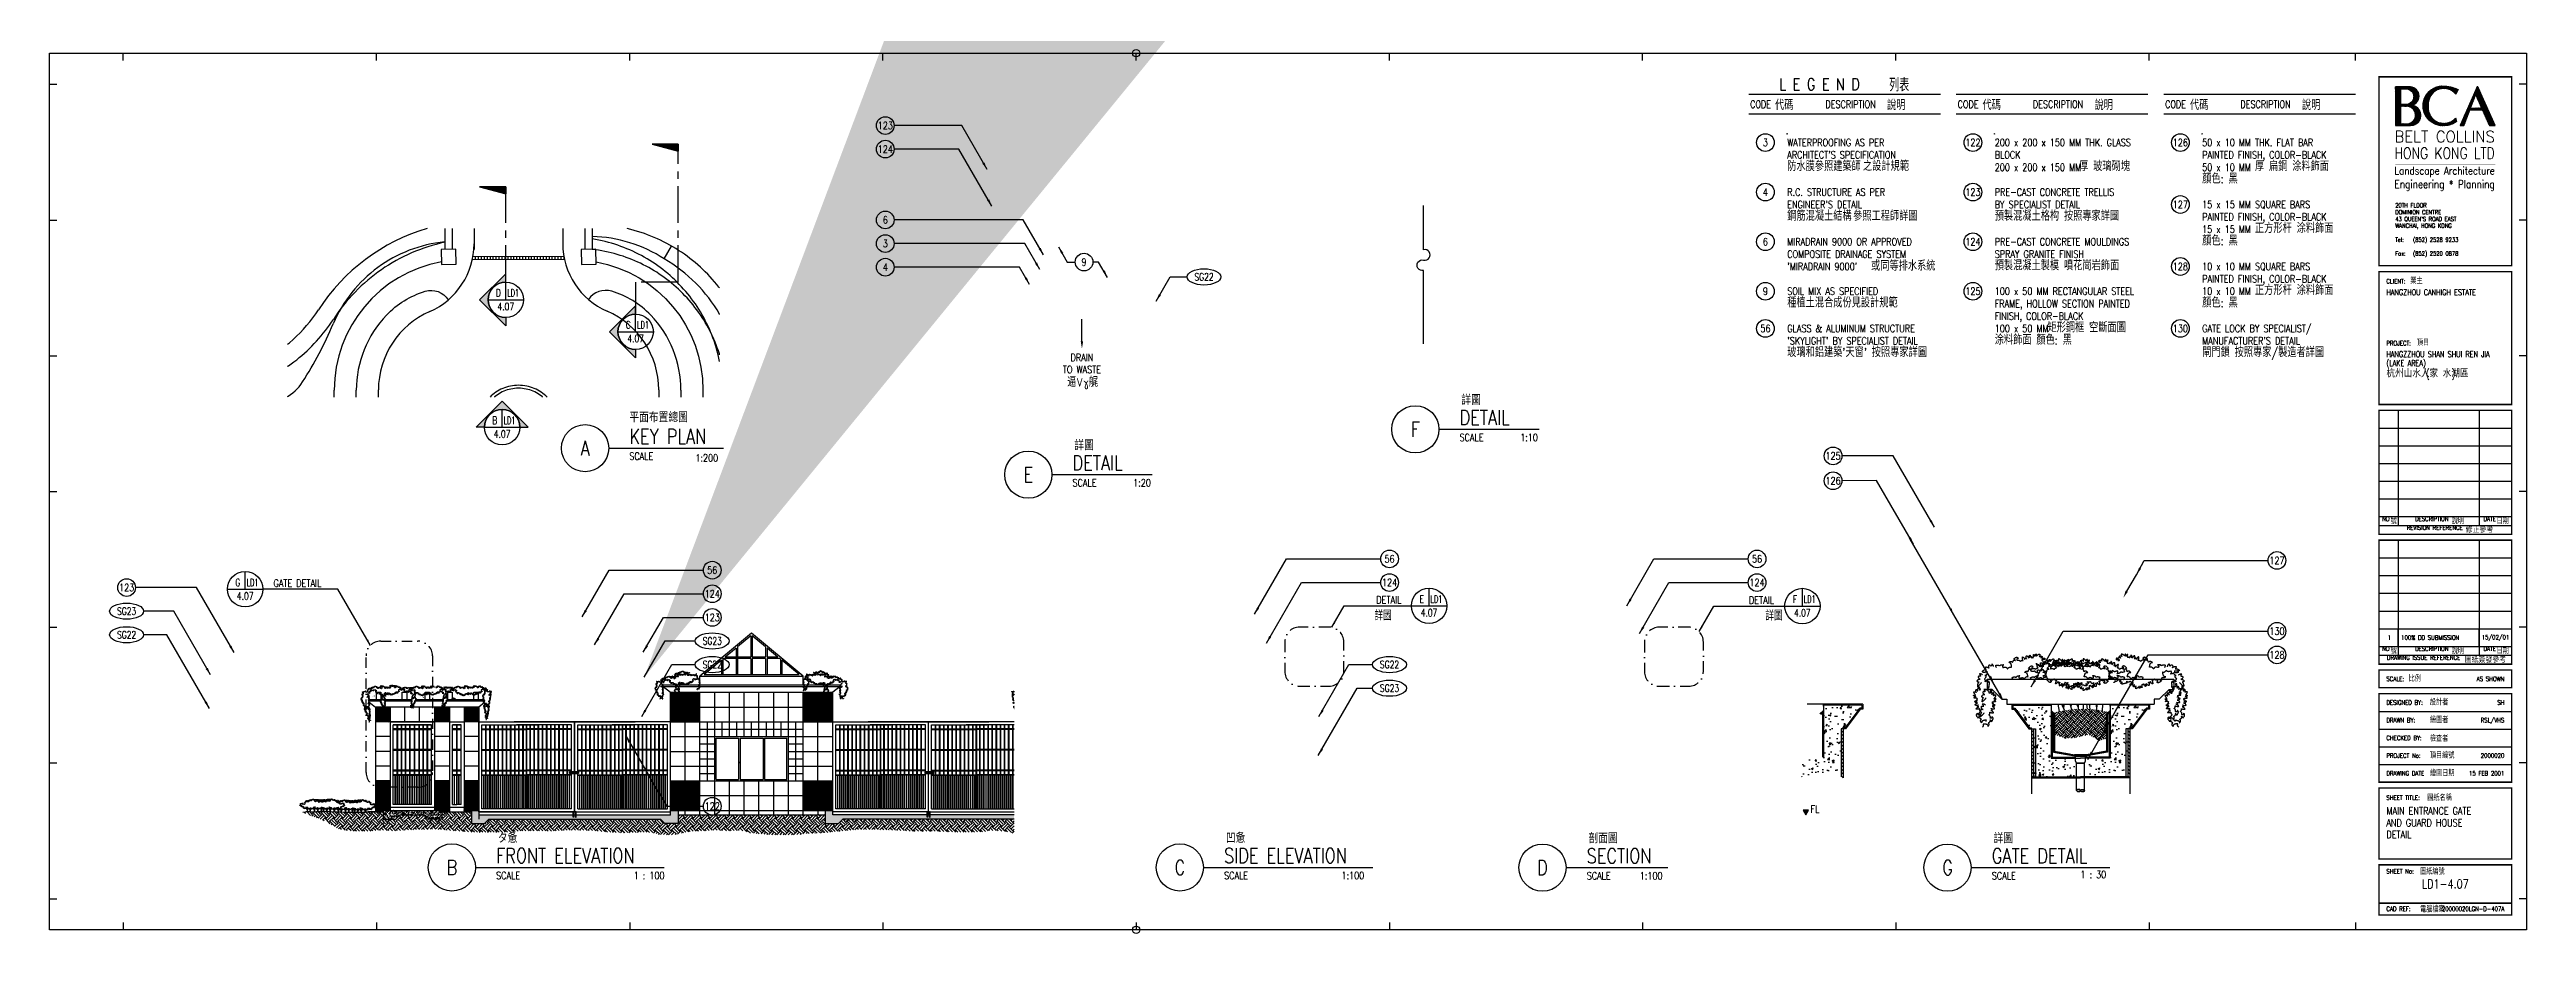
# Paper-space layout 'Layout1' of a CAD drawing. Extents: x -222 to 618, y 77 to 376.
# The model-space entities are those that its viewports show. They can reach past a viewport. Long polylines and large blocks are cut down to what shows.
import ezdxf
from ezdxf.enums import TextEntityAlignment as Align

# ---------------------------------------------------------------- set-up
doc = ezdxf.new("R2010")
doc.units = 0
doc.header["$LTSCALE"] = 10
for name, pattern in [('CENTER', [2, 1.25, -0.25, 0.25, -0.25]), ('DASHDOT', [1, 0.5, -0.25, 0, -0.25]), ('DASHDOT2', [0.5, 0.25, -0.125, 0, -0.125]), ('DASHDOTX2', [2, 1, -0.5, 0, -0.5]), ('HIDDEN', [9.525, 6.35, -3.175])]:
    doc.linetypes.add(name, pattern=pattern)
doc.layers.get('0').update_dxf_attribs({"linetype": 'CONTINUOUS'})
doc.layers.get('DEFPOINTS').update_dxf_attribs({"linetype": 'CONTINUOUS'})
for name, color, linetype in [('0-BCA', 33, 'CONTINUOUS'), ('0-CALLOUT', 7, 'CONTINUOUS'), ('0-CONTOUR', 1, 'DASHDOTX2'), ('0-DIM', 8, 'CONTINUOUS'), ('0-DRAIN', 2, 'CONTINUOUS'), ('0-HATCH', 8, 'CONTINUOUS'), ('0-LAKE', 4, 'CONTINUOUS'), ('0-MISC', 2, 'CONTINUOUS'), ('0-PLANTS', 11, 'CONTINUOUS'), ('0-T_BLOCK', 7, 'CONTINUOUS'), ('0-TBLOCK', 7, 'CONTINUOUS'), ('0-TEXT', 7, 'CONTINUOUS'), ('0-VPORT', 11, 'CONTINUOUS'), ('1', 1, 'CONTINUOUS'), ('11', 11, 'CONTINUOUS'), ('2', 2, 'CONTINUOUS'), ('3', 3, 'CONTINUOUS'), ('4', 4, 'CONTINUOUS')]:
    doc.layers.add(name, color=color, linetype=linetype)
doc.layers.get('0').freeze()
doc.layers.get('0-VPORT').freeze()
doc.styles.add('CH', font='romans.shx', dxfattribs={"width": 0.8, "bigfont": 'stsl.shx'})
doc.styles.add('CH30', font='romans.shx', dxfattribs={"width": 0.8, "height": 3, "bigfont": 'stsl.shx'})
doc.styles.add('CH45', font='romans.shx', dxfattribs={"width": 0.8, "height": 4.5, "bigfont": 'stsl.shx'})
doc.styles.add('CHIN2', font='romans.shx', dxfattribs={"width": 0.9, "bigfont": 'stmm.shx'})
doc.styles.add('CM', font='romans.shx', dxfattribs={"width": 0.9, "bigfont": 'stmm.shx'})
doc.styles.add('RD', font='romand.shx', dxfattribs={"width": 0.8})
doc.styles.add('RD50', font='ROMAND.shx', dxfattribs={"width": 0.8, "height": 5})
doc.styles.add('RS', font='romans.shx', dxfattribs={"width": 0.8})
doc.styles.add('RS25', font='romans.shx', dxfattribs={"width": 0.8, "height": 2.5})
doc.styles.add('RS40', font='romans.shx', dxfattribs={"width": 0.8, "height": 4})
doc.dimstyles.new('ARR', dxfattribs={"dimscale": 300, "dimtxt": 2.5, "dimasz": 2.5, "dimexe": 0.8, "dimexo": 0.8, "dimgap": 0.8, "dimtad": 1, "dimdec": 0, "dimrnd": 10, "dimtxsty": 'RS', "dimcen": 1.5, "dimclrd": 8, "dimclre": 8, "dimclrt": 7, "dimazin": 3, "dimtfac": 1, "dimtdec": 0, "dimtix": 1, "dimtmove": 0, "dimatfit": 3, "dimtolj": 1})
doc.dimstyles.new('NON', dxfattribs={"dimscale": 0, "dimtxt": 2.5, "dimasz": 2, "dimexe": 1.25, "dimexo": 1, "dimgap": 2.5, "dimtad": 0, "dimdec": 4, "dimtxsty": 'RS25', "dimblk1": 'NONE', "dimblk2": 'NONE', "dimsah": 1, "dimcen": 0, "dimclrd": 8, "dimclre": 8, "dimclrt": 7, "dimazin": 3, "dimtfac": 1, "dimtdec": 4, "dimtmove": 0, "dimatfit": 3, "dimtolj": 1, "dimtzin": 0})
doc.dimstyles.new('TCK', dxfattribs={"dimscale": 0, "dimtxt": 2.5, "dimasz": 2, "dimexe": 1.25, "dimexo": 2.5, "dimgap": 1.5, "dimtad": 1, "dimdec": 0, "dimlfac": -100, "dimrnd": 10, "dimtxsty": 'RS', "dimblk1": 'TCK', "dimblk2": 'TCK', "dimsah": 1, "dimcen": 0, "dimdle": 1.25, "dimclrd": 8, "dimclre": 8, "dimclrt": 7, "dimazin": 3, "dimtfac": 1, "dimtdec": 0, "dimtmove": 0, "dimatfit": 3, "dimtolj": 1})
pattern_1 = [(45, (5830.526, -1359.333), (-17.67767, 17.67767), [])]
pattern_2 = [(45, (5830.53, -1359.33), (3e-14, 282.8427), [200, -200]), (45, (5777.5, -1306.3), (3e-14, 282.8427), [200, -200]), (45, (5724.46, -1253.27), (3e-14, 282.8427), [200, -200]), (135, (5724.46, -1217.91), (-282.8427, 3e-14), [200, -200]), (135, (5777.5, -1164.88), (-282.8427, 3e-14), [200, -200]), (135, (5830.53, -1111.85), (-282.8427, 3e-14), [200, -200])]
pattern_3 = [(95, (5830.53, -1359.33), (110.3104, 92.5614), [15, -165]), (40, (5830.53, -1359.33), (-125.9984, 86.7536), [12, -132]), (145.4514, (5839.72, -1351.62), (-15.6879, 179.31506), [12.74804, -140.2284]), (91.1842, (5802.24, -1331.05), (174.3386, 127.5228), [22.5, -247.5]), (141.6356, (5816.77, -1320.42), (-5.5798, 269.9423), [19.122, -210.3426]), (36.1842, (5802.24, -1331.05), (-5.58, 269.9423), [18, -198]), (66, (5823.45, -1323.98), (141.3543, 27.4765), [15, -165]), (11, (5823.45, -1323.98), (-68.1417, 136.9617), [12, -132]), (116.4514, (5835.23, -1321.69), (73.2127, 164.4381), [12.74804, -140.2284]), (82.5, (5830.526, -1359.333), (-45.35864, 48.79796), [0, -130.4, 0, -134, 0, -132.5]), (52.5, (5830.526, -1359.33), (-18.57459, 92.98189), [0, -76.4, 0, -127.4, 0, -50.5]), (12.5, (5798.99, -1390.87), (78.68363, 72.30415), [0, -50, 0, -156, 0, -207]), (2.5, (5784.85, -1405.01), (68.318, 96.63196), [0, -65, 0, -103.6, 0, -147])]

psp = doc.layouts.get("Layout1")

# ---------------------------------------------------------------- texts
at = {"layer": '0-T_BLOCK', "color": 4, "style": 'RD', "width": 0.8}
psp.add_text('         (     )', height=2.5, dxfattribs=at).set_placement((570.3272, 264.9872))
at = {"layer": '0-TBLOCK', "color": 1, "style": 'CHIN2', "width": 0.9}
psp.add_text('杭州山水人家 水湖區', height=2.5, dxfattribs=at).set_placement((570.3272, 264.9872))

msp = doc.modelspace()

# ---------------------------------------------------------------- blocks, each defined once
blk = doc.blocks.new('TCK')
at = {"color": 0, "linetype": 'BYBLOCK'}
blk.add_line((-1, 0), (1, 0), dxfattribs=at)
at = {"color": 11, "linetype": 'BYBLOCK', "const_width": 0.0375}
blk.add_lwpolyline([(0.5, 0.5), (-0.5, -0.5)], dxfattribs=at)
blk = doc.blocks.new('*D6')
at = {"color": 8, "linetype": 'BYBLOCK'}
for p, q in [((50.11, 196.23), (50.11, 221.06)), ((83.11, 219.81), (52.11, 219.81)), ((85.11, 196.23), (85.11, 221.06))]:
    blk.add_line(p, q, dxfattribs=at)
at = {"layer": 'DEFPOINTS', "color": 0, "linetype": 'BYBLOCK'}
for p in [(50.11, 219.81), (50.11, 193.73), (85.11, 193.73)]:
    blk.add_point(p, dxfattribs=at)
at = {"color": 8, "linetype": 'BYBLOCK', "xscale": 2, "yscale": 2, "zscale": 2, "rotation": 180}
blk.add_blockref('TCK', (50.11, 219.81), dxfattribs=at)
at = {"color": 8, "linetype": 'BYBLOCK', "xscale": 2, "yscale": 2, "zscale": 2}
blk.add_blockref('TCK', (85.11, 219.81), dxfattribs=at)
at = {"color": 7, "linetype": 'BYBLOCK', "insert": (67.61, 222.56), "char_height": 2.5, "attachment_point": 5, "style": 'RS'}
blk.add_mtext('\\A1;3500', dxfattribs=at)
blk = doc.blocks.new('*D7')
at = {"color": 8, "linetype": 'BYBLOCK'}
for p, q in [((48.11, 210.26), (46.11, 210.26)), ((50.11, 196.23), (50.11, 211.51)), ((50.11, 210.26), (55.11, 210.26)), ((50.11, 210.26), (55.11, 210.26)), ((55.11, 196.23), (55.11, 211.51)), ((57.11, 210.26), (59.11, 210.26))]:
    blk.add_line(p, q, dxfattribs=at)
at = {"layer": 'DEFPOINTS', "color": 0, "linetype": 'BYBLOCK'}
for p in [(55.11, 210.26), (50.11, 193.73), (55.11, 193.73)]:
    blk.add_point(p, dxfattribs=at)
at = {"color": 8, "linetype": 'BYBLOCK', "xscale": 2, "yscale": 2, "zscale": 2}
blk.add_blockref('TCK', (50.11, 210.26), dxfattribs=at)
at = {"color": 8, "linetype": 'BYBLOCK', "xscale": 2, "yscale": 2, "zscale": 2, "rotation": 180}
blk.add_blockref('TCK', (55.11, 210.26), dxfattribs=at)
at = {"color": 7, "linetype": 'BYBLOCK', "insert": (52.61, 215.01), "char_height": 2.5, "attachment_point": 5, "style": 'RS'}
blk.add_mtext('\\A1;500', dxfattribs=at)
blk = doc.blocks.new('*D8')
at = {"color": 8, "linetype": 'BYBLOCK'}
for p, q in [((53.11, 210.26), (51.11, 210.26)), ((55.11, 196.23), (55.11, 211.51)), ((55.11, 210.26), (60.11, 210.26)), ((55.11, 210.26), (60.11, 210.26)), ((60.11, 196.23), (60.11, 211.51)), ((62.11, 210.26), (64.11, 210.26))]:
    blk.add_line(p, q, dxfattribs=at)
at = {"layer": 'DEFPOINTS', "color": 0, "linetype": 'BYBLOCK'}
for p in [(60.11, 210.26), (55.11, 193.73), (60.11, 193.73)]:
    blk.add_point(p, dxfattribs=at)
at = {"color": 8, "linetype": 'BYBLOCK', "xscale": 2, "yscale": 2, "zscale": 2}
blk.add_blockref('TCK', (55.11, 210.26), dxfattribs=at)
at = {"color": 8, "linetype": 'BYBLOCK', "xscale": 2, "yscale": 2, "zscale": 2, "rotation": 180}
blk.add_blockref('TCK', (60.11, 210.26), dxfattribs=at)
at = {"color": 7, "linetype": 'BYBLOCK', "insert": (57.61, 206.83), "char_height": 2.5, "attachment_point": 5, "style": 'RS'}
blk.add_mtext('\\A1;500', dxfattribs=at)
blk = doc.blocks.new('*D9')
at = {"color": 8, "linetype": 'BYBLOCK'}
for p, q in [((58.11, 210.26), (56.11, 210.26)), ((60.11, 196.23), (60.11, 211.51)), ((65.11, 210.26), (60.11, 210.26)), ((65.11, 210.26), (60.11, 210.26)), ((65.11, 196.23), (65.11, 211.51)), ((67.11, 210.26), (69.11, 210.26))]:
    blk.add_line(p, q, dxfattribs=at)
at = {"layer": 'DEFPOINTS', "color": 0, "linetype": 'BYBLOCK'}
for p in [(60.11, 210.26), (60.11, 193.73), (65.11, 193.73)]:
    blk.add_point(p, dxfattribs=at)
at = {"color": 8, "linetype": 'BYBLOCK', "xscale": 2, "yscale": 2, "zscale": 2}
blk.add_blockref('TCK', (60.11, 210.26), dxfattribs=at)
at = {"color": 8, "linetype": 'BYBLOCK', "xscale": 2, "yscale": 2, "zscale": 2, "rotation": 180}
blk.add_blockref('TCK', (65.11, 210.26), dxfattribs=at)
at = {"color": 7, "linetype": 'BYBLOCK', "insert": (62.61, 215.01), "char_height": 2.5, "attachment_point": 5, "style": 'RS'}
blk.add_mtext('\\A1;500', dxfattribs=at)
blk = doc.blocks.new('*D10')
at = {"color": 8, "linetype": 'BYBLOCK'}
for p, q in [((65.11, 196.23), (65.11, 211.51)), ((67.11, 210.26), (78.11, 210.26)), ((80.11, 196.23), (80.11, 211.51))]:
    blk.add_line(p, q, dxfattribs=at)
at = {"layer": 'DEFPOINTS', "color": 0, "linetype": 'BYBLOCK'}
for p in [(80.11, 210.26), (65.11, 193.73), (80.11, 193.73)]:
    blk.add_point(p, dxfattribs=at)
at = {"color": 8, "linetype": 'BYBLOCK', "xscale": 2, "yscale": 2, "zscale": 2, "rotation": 180}
blk.add_blockref('TCK', (65.11, 210.26), dxfattribs=at)
at = {"color": 8, "linetype": 'BYBLOCK', "xscale": 2, "yscale": 2, "zscale": 2}
blk.add_blockref('TCK', (80.11, 210.26), dxfattribs=at)
at = {"color": 7, "linetype": 'BYBLOCK', "insert": (72.61, 214.59), "char_height": 2.5, "attachment_point": 5, "style": 'RS'}
blk.add_mtext('\\A1;1500', dxfattribs=at)
blk = doc.blocks.new('*D11')
at = {"color": 8, "linetype": 'BYBLOCK'}
for p, q in [((78.11, 210.26), (76.11, 210.26)), ((80.11, 196.23), (80.11, 211.51)), ((80.11, 210.26), (85.11, 210.26)), ((80.11, 210.26), (85.11, 210.26)), ((85.11, 196.23), (85.11, 211.51)), ((87.11, 210.26), (89.11, 210.26))]:
    blk.add_line(p, q, dxfattribs=at)
at = {"layer": 'DEFPOINTS', "color": 0, "linetype": 'BYBLOCK'}
for p in [(85.11, 210.26), (80.11, 193.73), (85.11, 193.73)]:
    blk.add_point(p, dxfattribs=at)
at = {"color": 8, "linetype": 'BYBLOCK', "xscale": 2, "yscale": 2, "zscale": 2}
blk.add_blockref('TCK', (80.11, 210.26), dxfattribs=at)
at = {"color": 8, "linetype": 'BYBLOCK', "xscale": 2, "yscale": 2, "zscale": 2, "rotation": 180}
blk.add_blockref('TCK', (85.11, 210.26), dxfattribs=at)
at = {"color": 7, "linetype": 'BYBLOCK', "insert": (82.61, 215.01), "char_height": 2.5, "attachment_point": 5, "style": 'RS'}
blk.add_mtext('\\A1;500', dxfattribs=at)
blk = doc.blocks.new('*D12')
at = {"color": 8, "linetype": 'BYBLOCK'}
for p, q in [((91.87, 169.32), (123.43, 169.32)), ((122.18, 133.82), (122.18, 167.32)), ((80.92, 131.82), (123.43, 131.82))]:
    blk.add_line(p, q, dxfattribs=at)
at = {"layer": 'DEFPOINTS', "color": 0, "linetype": 'BYBLOCK'}
for p in [(89.37, 169.32), (122.18, 169.32), (78.42, 131.82)]:
    blk.add_point(p, dxfattribs=at)
at = {"color": 8, "linetype": 'BYBLOCK', "xscale": 2, "yscale": 2, "zscale": 2}
for p, rotation in [((122.18, 169.32), 90), ((122.18, 131.82), 270)]:
    blk.add_blockref('TCK', p, dxfattribs=dict(at, rotation=rotation))
at = {"color": 7, "linetype": 'BYBLOCK', "insert": (119.43, 150.57), "char_height": 2.5, "attachment_point": 5, "rotation": 90, "style": 'RS'}
blk.add_mtext('\\A1;3750', dxfattribs=at)
blk = doc.blocks.new('*D13')
at = {"color": 8, "linetype": 'BYBLOCK'}
for p, q in [((91.87, 161.82), (111.94, 161.82)), ((110.69, 159.82), (110.69, 133.82)), ((91.87, 131.82), (111.94, 131.82))]:
    blk.add_line(p, q, dxfattribs=at)
at = {"layer": 'DEFPOINTS', "color": 0, "linetype": 'BYBLOCK'}
for p in [(89.37, 161.82), (89.37, 131.82), (110.69, 131.82)]:
    blk.add_point(p, dxfattribs=at)
at = {"color": 8, "linetype": 'BYBLOCK', "xscale": 2, "yscale": 2, "zscale": 2}
for p, rotation in [((110.69, 161.82), 90), ((110.69, 131.82), 270)]:
    blk.add_blockref('TCK', p, dxfattribs=dict(at, rotation=rotation))
at = {"color": 7, "linetype": 'BYBLOCK', "insert": (107.94, 146.82), "char_height": 2.5, "attachment_point": 5, "rotation": 90, "style": 'RS'}
blk.add_mtext('\\A1;3000', dxfattribs=at)
blk = doc.blocks.new('*D14')
at = {"color": 8, "linetype": 'BYBLOCK'}
for p, q in [((91.87, 169.32), (111.94, 169.32)), ((110.69, 171.32), (110.69, 173.32)), ((110.69, 169.32), (110.69, 166.82)), ((110.69, 169.32), (110.69, 166.82)), ((91.87, 166.82), (111.94, 166.82)), ((110.69, 164.82), (110.69, 162.82))]:
    blk.add_line(p, q, dxfattribs=at)
at = {"layer": 'DEFPOINTS', "color": 0, "linetype": 'BYBLOCK'}
for p in [(89.37, 169.32), (89.37, 166.82), (110.69, 166.82)]:
    blk.add_point(p, dxfattribs=at)
at = {"color": 8, "linetype": 'BYBLOCK', "xscale": 2, "yscale": 2, "zscale": 2}
for p, rotation in [((110.69, 169.32), 270), ((110.69, 166.82), 90)]:
    blk.add_blockref('TCK', p, dxfattribs=dict(at, rotation=rotation))
at = {"color": 7, "linetype": 'BYBLOCK', "insert": (106.66, 168.07), "char_height": 2.5, "attachment_point": 5, "rotation": 90, "style": 'RS'}
blk.add_mtext('\\A1;250', dxfattribs=at)
blk = doc.blocks.new('*D15')
at = {"color": 8, "linetype": 'BYBLOCK'}
for p, q in [((91.87, 171.82), (111.94, 171.82)), ((96.71, 169.32), (111.94, 169.32)), ((110.69, 173.82), (110.69, 175.82)), ((110.69, 169.32), (110.69, 171.82)), ((110.69, 169.32), (110.69, 171.82)), ((110.69, 167.32), (110.69, 165.32))]:
    blk.add_line(p, q, dxfattribs=at)
at = {"layer": 'DEFPOINTS', "color": 0, "linetype": 'BYBLOCK'}
for p in [(89.37, 171.82), (94.21, 169.32), (110.69, 171.82)]:
    blk.add_point(p, dxfattribs=at)
at = {"color": 8, "linetype": 'BYBLOCK', "xscale": 2, "yscale": 2, "zscale": 2}
for p, rotation in [((110.69, 171.82), 270), ((110.69, 169.32), 90)]:
    blk.add_blockref('TCK', p, dxfattribs=dict(at, rotation=rotation))
at = {"color": 7, "linetype": 'BYBLOCK', "insert": (116.25, 170.57), "char_height": 2.5, "attachment_point": 5, "rotation": 90, "style": 'RS'}
blk.add_mtext('\\A1;250', dxfattribs=at)
blk = doc.blocks.new('*D16')
at = {"color": 8, "linetype": 'BYBLOCK'}
for p, q in [((-14.89, 195.63), (-14.89, 221.06)), ((48.11, 219.81), (-12.89, 219.81)), ((50.11, 196.23), (50.11, 221.06))]:
    blk.add_line(p, q, dxfattribs=at)
at = {"layer": 'DEFPOINTS', "color": 0, "linetype": 'BYBLOCK'}
for p in [(-14.89, 219.81), (50.11, 193.73), (-14.89, 193.13)]:
    blk.add_point(p, dxfattribs=at)
at = {"color": 8, "linetype": 'BYBLOCK', "xscale": 2, "yscale": 2, "zscale": 2, "rotation": 180}
blk.add_blockref('TCK', (-14.89, 219.81), dxfattribs=at)
at = {"color": 8, "linetype": 'BYBLOCK', "xscale": 2, "yscale": 2, "zscale": 2}
blk.add_blockref('TCK', (50.11, 219.81), dxfattribs=at)
at = {"color": 7, "linetype": 'BYBLOCK', "insert": (17.61, 222.56), "char_height": 2.5, "attachment_point": 5, "style": 'RS'}
blk.add_mtext('\\A1;6500', dxfattribs=at)
blk = doc.blocks.new('*D17')
at = {"color": 8, "linetype": 'BYBLOCK'}
for p, q in [((-69.89, 195.9), (-69.89, 221.06)), ((-16.89, 219.81), (-67.89, 219.81)), ((-14.89, 195.63), (-14.89, 221.06))]:
    blk.add_line(p, q, dxfattribs=at)
at = {"layer": 'DEFPOINTS', "color": 0, "linetype": 'BYBLOCK'}
for p in [(-69.89, 219.81), (-69.89, 193.4), (-14.89, 193.13)]:
    blk.add_point(p, dxfattribs=at)
at = {"color": 8, "linetype": 'BYBLOCK', "xscale": 2, "yscale": 2, "zscale": 2, "rotation": 180}
blk.add_blockref('TCK', (-69.89, 219.81), dxfattribs=at)
at = {"color": 8, "linetype": 'BYBLOCK', "xscale": 2, "yscale": 2, "zscale": 2}
blk.add_blockref('TCK', (-14.89, 219.81), dxfattribs=at)
at = {"color": 7, "linetype": 'BYBLOCK', "insert": (-42.39, 222.56), "char_height": 2.5, "attachment_point": 5, "style": 'RS'}
blk.add_mtext('\\A1;5500', dxfattribs=at)
blk = doc.blocks.new('*D18')
at = {"color": 8, "linetype": 'BYBLOCK'}
for p, q in [((-134.89, 196.23), (-134.89, 221.06)), ((-71.89, 219.81), (-132.89, 219.81)), ((-69.89, 195.9), (-69.89, 221.06))]:
    blk.add_line(p, q, dxfattribs=at)
at = {"layer": 'DEFPOINTS', "color": 0, "linetype": 'BYBLOCK'}
for p in [(-134.89, 219.81), (-134.89, 193.73), (-69.89, 193.4)]:
    blk.add_point(p, dxfattribs=at)
at = {"color": 8, "linetype": 'BYBLOCK', "xscale": 2, "yscale": 2, "zscale": 2, "rotation": 180}
blk.add_blockref('TCK', (-134.89, 219.81), dxfattribs=at)
at = {"color": 8, "linetype": 'BYBLOCK', "xscale": 2, "yscale": 2, "zscale": 2}
blk.add_blockref('TCK', (-69.89, 219.81), dxfattribs=at)
at = {"color": 7, "linetype": 'BYBLOCK', "insert": (-102.39, 222.56), "char_height": 2.5, "attachment_point": 5, "style": 'RS'}
blk.add_mtext('\\A1;6500', dxfattribs=at)
blk = doc.blocks.new('*D19')
at = {"color": 8, "linetype": 'BYBLOCK'}
for p, q in [((-169.89, 196.23), (-169.89, 221.06)), ((-136.89, 219.81), (-167.89, 219.81)), ((-134.89, 196.23), (-134.89, 221.06))]:
    blk.add_line(p, q, dxfattribs=at)
at = {"layer": 'DEFPOINTS', "color": 0, "linetype": 'BYBLOCK'}
for p in [(-169.89, 219.81), (-169.89, 193.73), (-134.89, 193.73)]:
    blk.add_point(p, dxfattribs=at)
at = {"color": 8, "linetype": 'BYBLOCK', "xscale": 2, "yscale": 2, "zscale": 2, "rotation": 180}
blk.add_blockref('TCK', (-169.89, 219.81), dxfattribs=at)
at = {"color": 8, "linetype": 'BYBLOCK', "xscale": 2, "yscale": 2, "zscale": 2}
blk.add_blockref('TCK', (-134.89, 219.81), dxfattribs=at)
at = {"color": 7, "linetype": 'BYBLOCK', "insert": (-152.39, 222.56), "char_height": 2.5, "attachment_point": 5, "style": 'RS'}
blk.add_mtext('\\A1;3500', dxfattribs=at)
blk = doc.blocks.new('TB-ISA3')
for p, q in [((0, 6), (45, 6)), ((6.5, 0), (6.5, 6)), ((34, 0), (34, 6))]:
    blk.add_line(p, q)
at = {"style": 'RD', "width": 0.8}
for tag, p in [('NO', (3.5, 3)), ('DDMMYY', (39.5, 3))]:
    blk.add_attdef(tag, text='', height=1.5, dxfattribs=at).set_placement(p, align=Align.MIDDLE)
for tag, p in [('DESCRIPTION1', (7.5, 4.21)), ('DESCRIPTION2', (7.5, 1.79))]:
    blk.add_attdef(tag, text='', height=1.5, dxfattribs=at).set_placement(p, align=Align.MIDDLE_LEFT)
blk = doc.blocks.new('*X25')
at = {"color": 0}
for p, q in [((1092.3, 803.8), (1096.9, 808.4)), ((1092.3, 804), (1096.7, 808.4)), ((1092.3, 804.1), (1096.5, 808.4)), ((1092.3, 804.3), (1096.3, 808.4)), ((1092.3, 804.5), (1096.2, 808.4)), ((1092.3, 804.7), (1096, 808.4)), ((1092.3, 804.8), (1095.8, 808.4)), ((1092.3, 805), (1095.6, 808.4)), ((1092.3, 805.2), (1095.5, 808.4)), ((1092.3, 805.4), (1095.3, 808.4)), ((1092.3, 805.6), (1095.1, 808.4)), ((1092.3, 805.7), (1094.9, 808.4)), ((1092.3, 805.9), (1094.8, 808.4)), ((1092.3, 806.1), (1094.6, 808.4)), ((1092.3, 806.3), (1094.4, 808.4)), ((1092.3, 806.4), (1094.2, 808.4)), ((1092.3, 806.6), (1094, 808.4)), ((1092.3, 806.8), (1093.9, 808.4)), ((1092.3, 807), (1093.7, 808.4)), ((1092.3, 807.1), (1093.5, 808.4)), ((1092.3, 807.3), (1093.3, 808.4)), ((1092.3, 807.5), (1093.2, 808.4)), ((1092.3, 807.7), (1093, 808.4)), ((1092.3, 807.9), (1092.8, 808.4)), ((1092.3, 808), (1092.6, 808.4)), ((1092.3, 808.2), (1092.5, 808.4)), ((1095.9, 804.9), (1092.3, 808.4)), ((1095.9, 804.7), (1092.3, 808.2)), ((1095.9, 804.5), (1092.3, 808.1)), ((1095.9, 804.3), (1092.3, 807.9)), ((1095.9, 804.1), (1092.3, 807.7)), ((1095.9, 804), (1092.3, 807.5)), ((1095.9, 803.8), (1092.3, 807.4)), ((1092.3, 803.6), (1095.9, 807.2)), ((1095.9, 803.6), (1092.3, 807.2)), ((1092.3, 803.4), (1095.9, 807)), ((1095.9, 803.4), (1092.3, 807)), ((1092.3, 803.3), (1095.9, 806.8)), ((1095.9, 803.3), (1092.3, 806.8)), ((1095.9, 805), (1092.5, 808.4)), ((1095.9, 805.2), (1092.7, 808.4)), ((1095.9, 805.4), (1092.9, 808.4)), ((1095.9, 805.6), (1093, 808.4)), ((1095.9, 805.7), (1093.2, 808.4)), ((1095.9, 805.9), (1093.4, 808.4)), ((1095.9, 806.1), (1093.6, 808.4)), ((1095.9, 806.3), (1093.7, 808.4)), ((1095.9, 806.4), (1093.9, 808.4)), ((1095.9, 806.6), (1094.1, 808.4)), ((1095.9, 806.8), (1094.3, 808.4)), ((1095.9, 807), (1094.4, 808.4)), ((1095.9, 807.1), (1094.6, 808.4)), ((1096, 807.2), (1094.8, 808.4)), ((1096.2, 807.2), (1095, 808.4)), ((1096.3, 807.2), (1095.2, 808.4)), ((1096.5, 807.2), (1095.3, 808.4)), ((1096.7, 807.2), (1095.5, 808.4)), ((1096.9, 807.2), (1095.7, 808.4)), ((1095.9, 807.2), (1097.1, 808.4)), ((1097.1, 807.2), (1095.9, 808.4)), ((1096, 807.2), (1097.2, 808.4)), ((1097.2, 807.2), (1096, 808.4)), ((1096.2, 807.2), (1097.4, 808.4)), ((1097.4, 807.2), (1096.2, 808.4)), ((1096.4, 807.2), (1097.6, 808.4)), ((1097.6, 807.2), (1096.4, 808.4)), ((1096.6, 807.2), (1097.8, 808.4)), ((1097.8, 807.2), (1096.6, 808.4)), ((1096.7, 807.2), (1097.9, 808.4)), ((1097.9, 807.2), (1096.7, 808.4)), ((1096.9, 807.2), (1098.1, 808.4)), ((1098.1, 807.2), (1096.9, 808.4)), ((1097.1, 807.2), (1098.3, 808.4)), ((1098.3, 807.2), (1097.1, 808.4)), ((1097.3, 807.2), (1098.5, 808.4)), ((1098.5, 807.2), (1097.3, 808.4)), ((1097.5, 807.2), (1098.6, 808.4)), ((1098.6, 807.2), (1097.5, 808.4)), ((1097.6, 807.2), (1098.8, 808.4)), ((1098.8, 807.2), (1097.6, 808.4)), ((1097.8, 807.2), (1099, 808.4)), ((1099, 807.2), (1097.8, 808.4)), ((1098, 807.2), (1099.2, 808.4)), ((1099.2, 807.2), (1098, 808.4)), ((1098.2, 807.2), (1099.4, 808.4)), ((1099.3, 807.2), (1098.2, 808.4)), ((1098.3, 807.2), (1099.5, 808.4)), ((1099.5, 807.2), (1098.3, 808.4)), ((1098.5, 807.2), (1099.7, 808.4)), ((1099.7, 807.2), (1098.5, 808.4)), ((1098.7, 807.2), (1099.9, 808.4)), ((1099.9, 807.2), (1098.7, 808.4)), ((1098.9, 807.2), (1100.1, 808.4)), ((1100.1, 807.1), (1098.9, 808.4)), ((1099, 807.2), (1100.2, 808.4)), ((1100.3, 807.1), (1099, 808.4)), ((1099.2, 807.2), (1100.4, 808.4)), ((1100.5, 807.1), (1099.2, 808.4)), ((1099.4, 807.2), (1100.6, 808.4)), ((1100.8, 807), (1099.4, 808.4)), ((1099.6, 807.2), (1100.8, 808.4)), ((1101, 806.9), (1099.6, 808.4)), ((1099.7, 807.2), (1100.9, 808.4)), ((1101.3, 806.9), (1099.8, 808.4)), ((1099.9, 807.2), (1101.1, 808.4)), ((1101.6, 806.7), (1099.9, 808.4)), ((1100.1, 807.1), (1101.3, 808.4)), ((1101.9, 806.6), (1100.1, 808.4)), ((1100.2, 807.1), (1101.5, 808.4)), ((1102.3, 806.3), (1100.3, 808.4)), ((1100.4, 807.1), (1101.6, 808.4)), ((1100.5, 807.1), (1101.8, 808.4)), ((1108.2, 800.7), (1100.5, 808.4)), ((1108.2, 800.8), (1100.6, 808.4)), ((1100.7, 807), (1102, 808.4)), ((1100.8, 807), (1102.2, 808.4)), ((1108.2, 801), (1100.8, 808.4)), ((1100.9, 807), (1102.4, 808.4)), ((1108.2, 801.1), (1101, 808.4)), ((1101.1, 806.9), (1102.5, 808.4)), ((1101.2, 806.9), (1102.7, 808.4)), ((1108.3, 801.3), (1101.2, 808.4)), ((1108.3, 801.4), (1101.3, 808.4)), ((1101.3, 806.8), (1102.9, 808.3)), ((1108.3, 801.6), (1101.5, 808.4)), ((1101.5, 806.8), (1103, 808.3)), ((1101.6, 806.7), (1103.2, 808.3)), ((1108.3, 801.7), (1101.7, 808.4)), ((1101.7, 806.7), (1103.3, 808.3)), ((1101.8, 806.6), (1103.5, 808.2)), ((1108.3, 801.9), (1101.9, 808.4)), ((1101.9, 806.6), (1103.6, 808.2)), ((1108.3, 802.1), (1102, 808.4)), ((1102.1, 806.5), (1103.8, 808.2)), ((1108.3, 802.3), (1102.2, 808.4)), ((1102.2, 806.4), (1103.9, 808.1)), ((1102.3, 806.4), (1104, 808.1)), ((1108.3, 802.4), (1102.4, 808.4)), ((1102.4, 806.3), (1104.2, 808.1)), ((1102.5, 806.2), (1104.3, 808)), ((1108.3, 802.6), (1102.6, 808.4)), ((1102.6, 806.1), (1104.4, 808)), ((1102.7, 806.1), (1104.5, 807.9)), ((1108.3, 802.8), (1102.8, 808.4)), ((1102.8, 806), (1104.7, 807.9)), ((1102.9, 805.9), (1104.8, 807.8)), ((1108.3, 803), (1103, 808.3)), ((1103, 805.8), (1104.9, 807.7)), ((1103.1, 805.7), (1105, 807.7)), ((1108.3, 803.2), (1103.2, 808.3)), ((1103.2, 805.7), (1105.1, 807.6)), ((1103.3, 805.6), (1105.3, 807.6)), ((1103.3, 805.5), (1105.4, 807.5)), ((1108.2, 803.4), (1103.4, 808.3)), ((1103.4, 805.4), (1105.5, 807.4)), ((1103.5, 805.3), (1105.6, 807.4)), ((1108.2, 803.7), (1103.6, 808.2)), ((1103.6, 805.2), (1105.7, 807.3)), ((1103.7, 805.1), (1105.8, 807.2)), ((1103.7, 805), (1105.9, 807.1)), ((1103.8, 804.9), (1106, 807.1)), ((1108.1, 803.9), (1103.9, 808.1)), ((1103.9, 804.8), (1106.1, 807)), ((1104, 804.7), (1106.2, 806.9)), ((1104, 804.6), (1106.3, 806.8)), ((1108, 804.2), (1104.1, 808.1)), ((1104.1, 804.5), (1106.4, 806.7)), ((1107.9, 804.4), (1104.4, 808)), ((1107.8, 804.7), (1104.7, 807.8)), ((1107.6, 805.1), (1105, 807.7)), ((1107.4, 805.5), (1105.5, 807.4)), ((1106.9, 806.1), (1106.1, 807)), ((1111.3, 798.1), (1122, 808.8)), ((1111.4, 798.3), (1121.8, 808.7)), ((1111.4, 798.5), (1121.6, 808.7)), ((1111.5, 798.7), (1121.3, 808.6)), ((1111.5, 799), (1121.1, 808.6)), ((1111.6, 799.2), (1120.9, 808.5)), ((1111.6, 799.5), (1120.6, 808.4)), ((1111.7, 799.7), (1120.4, 808.4)), ((1111.8, 800), (1120.1, 808.3)), ((1111.9, 800.3), (1119.8, 808.2)), ((1112, 800.5), (1119.5, 808.1)), ((1112.1, 800.8), (1119.2, 807.9)), ((1112.3, 801.2), (1118.9, 807.8)), ((1112.4, 801.5), (1118.6, 807.6)), ((1112.6, 801.9), (1118.2, 807.5)), ((1112.8, 802.2), (1117.8, 807.2)), ((1113.1, 802.7), (1117.4, 807)), ((1118.5, 805.1), (1117, 806.7)), ((1118.6, 805.2), (1117.1, 806.8)), ((1118.7, 805.3), (1117.2, 806.8)), ((1118.8, 805.4), (1117.3, 806.9)), ((1118.9, 805.5), (1117.4, 807)), ((1119, 805.5), (1117.5, 807.1)), ((1119.1, 805.6), (1117.6, 807.1)), ((1119.3, 805.7), (1117.7, 807.2)), ((1119.4, 805.7), (1117.9, 807.2)), ((1119.5, 805.8), (1118, 807.3)), ((1119.6, 805.9), (1118.1, 807.4)), ((1119.7, 805.9), (1118.2, 807.4)), ((1119.8, 806), (1118.3, 807.5)), ((1119.9, 806.1), (1118.4, 807.6)), ((1120, 806.1), (1118.5, 807.6)), ((1118.7, 805.3), (1122.2, 808.8)), ((1120.1, 806.2), (1118.7, 807.7)), ((1120.2, 806.3), (1118.8, 807.7)), ((1120.4, 806.3), (1118.9, 807.8)), ((1120.5, 806.4), (1119, 807.8)), ((1120.6, 806.4), (1119.1, 807.9)), ((1119.3, 805.7), (1122.4, 808.8)), ((1120.7, 806.5), (1119.3, 807.9)), ((1120.8, 806.6), (1119.4, 808)), ((1121, 806.6), (1119.5, 808.1)), ((1121.1, 806.7), (1119.6, 808.1)), ((1119.8, 806), (1122.7, 808.9)), ((1121.2, 806.7), (1119.8, 808.1)), ((1121.3, 806.8), (1119.9, 808.2)), ((1121.5, 806.8), (1120, 808.2)), ((1120.2, 806.2), (1122.9, 808.9)), ((1121.6, 806.9), (1120.2, 808.3)), ((1121.7, 806.9), (1120.3, 808.3)), ((1121.9, 806.9), (1120.4, 808.4)), ((1120.5, 806.4), (1123.1, 808.9)), ((1122, 807), (1120.6, 808.4)), ((1122.1, 807), (1120.7, 808.5)), ((1122.3, 807.1), (1120.8, 808.5)), ((1120.9, 806.6), (1123.3, 808.9)), ((1122.4, 807.1), (1121, 808.5)), ((1122.6, 807.1), (1121.1, 808.6)), ((1121.2, 806.7), (1123.4, 809)), ((1122.7, 807.2), (1121.3, 808.6)), ((1122.8, 807.2), (1121.4, 808.6)), ((1121.5, 806.8), (1123.6, 809)), ((1123, 807.2), (1121.5, 808.7)), ((1121.7, 806.9), (1123.8, 809)), ((1123.1, 807.3), (1121.7, 808.7)), ((1123.3, 807.3), (1121.8, 808.7)), ((1122, 807), (1124, 809)), ((1123.4, 807.3), (1122, 808.8)), ((1123.6, 807.3), (1122.1, 808.8)), ((1122.3, 807.1), (1124.2, 809)), ((1123.7, 807.4), (1122.3, 808.8)), ((1123.9, 807.4), (1122.4, 808.8)), ((1122.5, 807.1), (1124.4, 809)), ((1124.1, 807.4), (1122.6, 808.9)), ((1122.7, 807.2), (1124.5, 809)), ((1124.2, 807.4), (1122.8, 808.9)), ((1124.4, 807.4), (1122.9, 808.9)), ((1123, 807.2), (1124.7, 809)), ((1124.6, 807.4), (1123.1, 808.9)), ((1123.2, 807.3), (1124.9, 809)), ((1124.7, 807.4), (1123.2, 808.9)), ((1123.4, 807.3), (1125.1, 809)), ((1124.9, 807.5), (1123.4, 809)), ((1123.6, 807.3), (1125.2, 809)), ((1125.1, 807.5), (1123.6, 809)), ((1125.2, 807.5), (1123.7, 809)), ((1123.8, 807.4), (1125.4, 809)), ((1125.4, 807.4), (1123.9, 809)), ((1124, 807.4), (1125.6, 809)), ((1125.6, 807.4), (1124.1, 809)), ((1124.2, 807.4), (1125.7, 809)), ((1125.8, 807.4), (1124.2, 809)), ((1126, 807.4), (1124.4, 809)), ((1124.4, 807.4), (1125.9, 808.9)), ((1126.2, 807.4), (1124.6, 809)), ((1124.6, 807.4), (1126.1, 808.9)), ((1126.4, 807.4), (1124.8, 809)), ((1124.8, 807.4), (1126.2, 808.9)), ((1126.6, 807.4), (1124.9, 809)), ((1124.9, 807.5), (1126.4, 808.9)), ((1126.8, 807.3), (1125.1, 809)), ((1125.1, 807.5), (1126.6, 808.9)), ((1127, 807.3), (1125.3, 809)), ((1125.3, 807.5), (1126.7, 808.9)), ((1127.2, 807.2), (1125.5, 809)), ((1125.5, 807.4), (1126.9, 808.8)), ((1125.6, 807.4), (1127, 808.8)), ((1127.5, 807.2), (1125.7, 809)), ((1125.8, 807.4), (1127.2, 808.8)), ((1127.7, 807.1), (1125.9, 808.9)), ((1126, 807.4), (1127.3, 808.8)), ((1127.9, 807.1), (1126.1, 808.9)), ((1126.1, 807.4), (1127.5, 808.8)), ((1128.2, 807), (1126.3, 808.9)), ((1126.3, 807.4), (1127.7, 808.7)), ((1128.4, 806.9), (1126.5, 808.9)), ((1126.5, 807.4), (1127.8, 808.7)), ((1126.6, 807.3), (1128, 808.7)), ((1128.7, 806.8), (1126.7, 808.9)), ((1126.8, 807.3), (1128.1, 808.7)), ((1129, 806.7), (1126.9, 808.9)), ((1126.9, 807.3), (1128.3, 808.7)), ((1129.3, 806.6), (1127.1, 808.8)), ((1127.1, 807.3), (1128.4, 808.6)), ((1127.2, 807.2), (1128.6, 808.6)), ((1129.6, 806.4), (1127.3, 808.8)), ((1127.4, 807.2), (1128.7, 808.6)), ((1130, 806.3), (1127.5, 808.8)), ((1127.5, 807.2), (1128.9, 808.5)), ((1127.6, 807.1), (1129, 808.5)), ((1130.4, 806), (1127.7, 808.7)), ((1127.8, 807.1), (1129.2, 808.5)), ((1130.8, 805.8), (1127.9, 808.7)), ((1127.9, 807.1), (1129.3, 808.5)), ((1131.4, 805.4), (1128.1, 808.7)), ((1128.1, 807), (1129.5, 808.4)), ((1128.2, 807), (1129.6, 808.4)), ((1133.4, 803.6), (1128.3, 808.7)), ((1128.3, 806.9), (1129.7, 808.4)), ((1133.4, 803.7), (1128.5, 808.6)), ((1128.5, 806.9), (1129.9, 808.3)), ((1128.6, 806.9), (1130, 808.3)), ((1133.5, 803.8), (1128.7, 808.6)), ((1128.7, 806.8), (1130.2, 808.3)), ((1133.5, 803.9), (1128.9, 808.5)), ((1128.9, 806.8), (1130.3, 808.2)), ((1129, 806.7), (1130.5, 808.2)), ((1129.1, 806.7), (1130.6, 808.2)), ((1133.6, 804.1), (1129.2, 808.5)), ((1129.2, 806.6), (1130.7, 808.1)), ((1133.6, 804.2), (1129.4, 808.4)), ((1129.4, 806.6), (1130.9, 808.1)), ((1129.5, 806.5), (1131, 808)), ((1133.7, 804.3), (1129.6, 808.4)), ((1129.6, 806.4), (1131.1, 808)), ((1129.7, 806.4), (1131.3, 808)), ((1133.8, 804.4), (1129.8, 808.3)), ((1129.8, 806.3), (1131.4, 807.9)), ((1130, 806.3), (1131.6, 807.9)), ((1133.8, 804.5), (1130.1, 808.3)), ((1130.1, 806.2), (1131.7, 807.8)), ((1130.2, 806.1), (1131.8, 807.8)), ((1133.9, 804.6), (1130.3, 808.2)), ((1130.3, 806.1), (1132, 807.8)), ((1130.4, 806), (1132.1, 807.7)), ((1133.9, 804.8), (1130.5, 808.2)), ((1130.5, 806), (1132.2, 807.7)), ((1130.6, 805.9), (1132.4, 807.6)), ((1130.7, 805.8), (1132.5, 807.6)), ((1134, 804.9), (1130.8, 808.1)), ((1130.8, 805.8), (1132.6, 807.5)), ((1130.9, 805.7), (1132.8, 807.5)), ((1134.1, 805), (1131, 808)), ((1131.1, 805.6), (1132.9, 807.4)), ((1131.2, 805.5), (1133, 807.4)), ((1134.1, 805.1), (1131.3, 808)), ((1131.3, 805.5), (1133.1, 807.3)), ((1131.4, 805.4), (1133.3, 807.3)), ((1134.2, 805.2), (1131.5, 807.9)), ((1131.5, 805.3), (1133.4, 807.2)), ((1131.6, 805.2), (1133.5, 807.2)), ((1131.7, 805.2), (1133.6, 807.1)), ((1134.2, 805.4), (1131.8, 807.8)), ((1131.8, 805.1), (1133.8, 807.1)), ((1131.9, 805), (1133.9, 807)), ((1134.3, 805.5), (1132, 807.7)), ((1132, 804.9), (1134, 807)), ((1132, 804.8), (1134.1, 806.9)), ((1132.1, 804.8), (1134.3, 806.9)), ((1132.2, 804.7), (1134.4, 806.8)), ((1134.4, 805.6), (1132.3, 807.6)), ((1132.3, 804.6), (1134.5, 806.8)), ((1132.4, 804.5), (1134.6, 806.7)), ((1134.4, 805.7), (1132.6, 807.5)), ((1134.5, 805.8), (1132.9, 807.4)), ((1134.5, 805.9), (1133.1, 807.3)), ((1134.6, 806.1), (1133.4, 807.2)), ((1134.6, 806.2), (1133.7, 807.1)), ((1134.7, 806.3), (1134, 807)), ((1134.8, 806.4), (1134.3, 806.8)), ((1134.8, 806.5), (1134.7, 806.7)), ((1145.6, 803.3), (1149, 806.8)), ((1145.7, 803.7), (1149, 806.9)), ((1145.9, 804), (1148.9, 807)), ((1146, 804.3), (1148.9, 807.2)), ((1146.1, 804.6), (1148.8, 807.3)), ((1146.3, 804.9), (1148.8, 807.4)), ((1146.4, 805.2), (1148.7, 807.5)), ((1146.6, 805.6), (1148.7, 807.7)), ((1146.7, 805.9), (1148.6, 807.8)), ((1146.8, 806.2), (1148.6, 807.9)), ((1147, 806.5), (1148.5, 808)), ((1147.1, 806.8), (1148.4, 808.1)), ((1150.6, 803.3), (1147.1, 806.8)), ((1150.3, 804), (1147.2, 807)), ((1150.4, 803.6), (1147.2, 806.9)), ((1147.3, 807.2), (1148.4, 808.3)), ((1150, 804.6), (1147.3, 807.3)), ((1150.2, 804.3), (1147.3, 807.2)), ((1147.4, 807.5), (1148.3, 808.4)), ((1149.7, 805.2), (1147.4, 807.5)), ((1149.9, 804.9), (1147.4, 807.4)), ((1149.5, 805.9), (1147.5, 807.8)), ((1149.6, 805.6), (1147.5, 807.7)), ((1147.6, 807.8), (1148.1, 808.4)), ((1149.3, 806.2), (1147.6, 807.9)), ((1147.7, 808.1), (1148, 808.4)), ((1149, 806.8), (1147.7, 808.1)), ((1149.2, 806.5), (1147.7, 808)), ((1148.8, 807.5), (1147.8, 808.4)), ((1148.9, 807.1), (1147.8, 808.3)), ((1148.6, 807.8), (1148, 808.4)), ((1148.5, 808.1), (1148.2, 808.4)), ((1092.3, 803.1), (1095.9, 806.6)), ((1095.9, 803.1), (1092.3, 806.6)), ((1092.3, 802.9), (1095.9, 806.5)), ((1095.9, 802.9), (1092.3, 806.5)), ((1092.3, 802.7), (1095.9, 806.3)), ((1095.9, 802.7), (1092.3, 806.3)), ((1092.3, 802.5), (1095.9, 806.1)), ((1095.9, 802.6), (1092.3, 806.1)), ((1092.3, 802.4), (1095.9, 805.9)), ((1095.9, 802.4), (1092.3, 805.9)), ((1092.3, 802.2), (1095.9, 805.8)), ((1095.9, 802.2), (1092.3, 805.8)), ((1092.3, 802), (1095.9, 805.6)), ((1095.9, 802), (1092.3, 805.6)), ((1092.3, 801.8), (1095.9, 805.4)), ((1095.9, 801.8), (1092.3, 805.4)), ((1092.3, 801.7), (1095.9, 805.2)), ((1095.9, 801.7), (1092.3, 805.2)), ((1092.3, 801.5), (1095.9, 805.1)), ((1095.9, 801.5), (1092.3, 805.1)), ((1092.3, 801.3), (1095.9, 804.9)), ((1095.9, 801.3), (1092.3, 804.9)), ((1092.3, 801.1), (1095.9, 804.7)), ((1095.9, 801.1), (1092.3, 804.7)), ((1092.3, 801), (1095.9, 804.5)), ((1095.9, 801), (1092.3, 804.5)), ((1095.9, 800.8), (1092.3, 804.4)), ((1092.3, 800.8), (1095.9, 804.3)), ((1092.3, 800.6), (1095.9, 804.2)), ((1095.9, 800.6), (1092.3, 804.2)), ((1092.3, 800.4), (1095.9, 804)), ((1095.9, 800.4), (1092.3, 804)), ((1092.3, 800.3), (1095.9, 803.8)), ((1095.9, 800.3), (1092.3, 803.8)), ((1092.3, 800.1), (1095.9, 803.6)), ((1095.9, 800.1), (1092.3, 803.6)), ((1092.3, 799.9), (1095.9, 803.5)), ((1095.9, 799.9), (1092.3, 803.5)), ((1092.3, 799.7), (1095.9, 803.3)), ((1095.9, 799.7), (1092.3, 803.3)), ((1092.3, 799.5), (1095.9, 803.1)), ((1095.9, 799.5), (1092.3, 803.1)), ((1092.3, 799.4), (1095.9, 802.9)), ((1095.9, 799.4), (1092.3, 802.9)), ((1092.3, 799.2), (1095.9, 802.8)), ((1095.9, 799.2), (1092.3, 802.8)), ((1092.3, 799), (1095.9, 802.6)), ((1095.9, 799), (1092.3, 802.6)), ((1092.3, 798.8), (1095.9, 802.4)), ((1095.9, 798.8), (1092.3, 802.4)), ((1092.3, 798.7), (1095.9, 802.2)), ((1095.9, 798.7), (1092.3, 802.2)), ((1095.9, 798.5), (1092.3, 802.1)), ((1092.3, 798.5), (1095.9, 802)), ((1092.3, 798.3), (1095.9, 801.9)), ((1095.9, 798.3), (1092.3, 801.9)), ((1092.3, 798.1), (1095.9, 801.7)), ((1095.9, 798.1), (1092.3, 801.7)), ((1092.3, 798), (1095.9, 801.5)), ((1095.9, 798), (1092.3, 801.5)), ((1092.3, 797.8), (1095.9, 801.3)), ((1095.9, 797.8), (1092.3, 801.3)), ((1092.3, 797.6), (1095.9, 801.2)), ((1095.9, 797.6), (1092.3, 801.2)), ((1092.3, 797.4), (1095.9, 801)), ((1095.9, 797.4), (1092.3, 801)), ((1092.3, 797.2), (1095.9, 800.8)), ((1095.9, 797.2), (1092.3, 800.8)), ((1092.3, 797.1), (1095.9, 800.6)), ((1095.9, 797.1), (1092.3, 800.6)), ((1092.3, 796.9), (1095.9, 800.5)), ((1095.9, 796.9), (1092.3, 800.5)), ((1092.3, 796.7), (1095.9, 800.3)), ((1095.9, 796.7), (1092.3, 800.3)), ((1092.3, 796.5), (1095.9, 800.1)), ((1095.9, 796.5), (1092.3, 800.1)), ((1092.3, 796.4), (1095.9, 799.9)), ((1096.9, 795.3), (1092.3, 799.9)), ((1092.3, 796.2), (1095.9, 799.8)), ((1096.7, 795.3), (1092.3, 799.8)), ((1092.3, 796), (1095.9, 799.6)), ((1096.6, 795.3), (1092.3, 799.6)), ((1092.3, 795.8), (1095.9, 799.4)), ((1096.4, 795.3), (1092.3, 799.4)), ((1092.3, 795.7), (1095.9, 799.2)), ((1096.2, 795.3), (1092.3, 799.2)), ((1092.3, 795.5), (1095.9, 799)), ((1096, 795.3), (1092.3, 799)), ((1092.3, 795.3), (1095.9, 798.9)), ((1095.9, 795.3), (1092.3, 798.9)), ((1092.3, 795.1), (1095.9, 798.7)), ((1095.9, 795.1), (1092.3, 798.7)), ((1092.3, 794.9), (1095.9, 798.5)), ((1095.9, 795), (1092.3, 798.5)), ((1092.3, 794.8), (1095.9, 798.3)), ((1095.9, 794.8), (1092.3, 798.3)), ((1092.3, 794.6), (1095.9, 798.2)), ((1095.9, 794.6), (1092.3, 798.2)), ((1092.3, 794.4), (1095.9, 798)), ((1095.9, 794.4), (1092.3, 798)), ((1092.3, 794.2), (1095.9, 797.8)), ((1095.9, 794.2), (1092.3, 797.8)), ((1092.3, 794.1), (1095.9, 797.6)), ((1095.9, 794.1), (1092.3, 797.6)), ((1092.3, 793.9), (1095.9, 797.5)), ((1095.9, 793.9), (1092.3, 797.5)), ((1092.3, 793.7), (1095.9, 797.3)), ((1095.9, 793.7), (1092.3, 797.3)), ((1092.3, 793.5), (1095.9, 797.1)), ((1095.9, 793.5), (1092.3, 797.1)), ((1092.3, 793.4), (1095.9, 796.9)), ((1095.9, 793.4), (1092.3, 796.9)), ((1095.9, 793.2), (1092.3, 796.8)), ((1092.3, 793.2), (1095.9, 796.7)), ((1092.3, 793), (1095.9, 796.6)), ((1095.9, 793), (1092.3, 796.6)), ((1092.3, 791.8), (1097, 796.5)), ((1092.3, 791.9), (1096.8, 796.5)), ((1092.3, 792.1), (1096.7, 796.5)), ((1092.3, 792.3), (1096.5, 796.5)), ((1092.3, 792.5), (1096.3, 796.5)), ((1092.3, 792.6), (1096.1, 796.5)), ((1092.3, 792.8), (1095.9, 796.5)), ((1095.9, 792.8), (1092.3, 796.4)), ((1095.9, 792.7), (1092.3, 796.2)), ((1095.9, 792.5), (1092.3, 796)), ((1095.9, 792.3), (1092.3, 795.9)), ((1095.9, 792.1), (1092.3, 795.7)), ((1095.9, 791.9), (1092.3, 795.5)), ((1095.9, 791.8), (1092.3, 795.3)), ((1092.3, 791.6), (1095.9, 795.2)), ((1095.9, 791.6), (1092.3, 795.2)), ((1092.3, 791.4), (1095.9, 795)), ((1095.9, 791.4), (1092.3, 795)), ((1092.3, 791.2), (1095.9, 794.8)), ((1095.9, 791.2), (1092.3, 794.8)), ((1092.3, 791.1), (1095.9, 794.6)), ((1095.9, 791.1), (1092.3, 794.6)), ((1095.9, 790.9), (1092.3, 794.5)), ((1092.3, 790.9), (1095.9, 794.4)), ((1092.3, 790.7), (1095.9, 794.3)), ((1095.9, 790.7), (1092.3, 794.3)), ((1092.3, 790.5), (1095.9, 794.1)), ((1095.9, 790.5), (1092.3, 794.1)), ((1092.3, 790.4), (1095.9, 793.9)), ((1095.9, 790.4), (1092.3, 793.9)), ((1092.3, 790.2), (1095.9, 793.7)), ((1095.9, 790.2), (1092.3, 793.7)), ((1092.3, 790), (1095.9, 793.6)), ((1095.9, 790), (1092.3, 793.6)), ((1092.3, 789.8), (1095.9, 793.4)), ((1095.9, 789.8), (1092.3, 793.4)), ((1092.3, 789.6), (1095.9, 793.2)), ((1095.9, 789.6), (1092.3, 793.2)), ((1092.3, 789.5), (1095.9, 793)), ((1095.9, 789.5), (1092.3, 793)), ((1092.3, 789.3), (1095.9, 792.9)), ((1095.9, 789.3), (1092.3, 792.9)), ((1092.3, 789.1), (1095.9, 792.7)), ((1095.9, 789.1), (1092.3, 792.7)), ((1092.3, 788.9), (1095.9, 792.5)), ((1095.9, 788.9), (1092.3, 792.5)), ((1092.3, 788.8), (1095.9, 792.3)), ((1095.9, 788.8), (1092.3, 792.3)), ((1095.9, 788.6), (1092.3, 792.2)), ((1092.3, 788.6), (1095.9, 792.1)), ((1092.3, 788.4), (1095.9, 792)), ((1095.9, 788.4), (1092.3, 792)), ((1092.3, 788.2), (1095.9, 791.8)), ((1095.9, 788.2), (1092.3, 791.8)), ((1092.3, 788.1), (1095.9, 791.6)), ((1095.9, 788.1), (1092.3, 791.6)), ((1092.3, 787.9), (1095.9, 791.4)), ((1095.9, 787.9), (1092.3, 791.4)), ((1092.3, 787.7), (1095.9, 791.3)), ((1095.9, 787.7), (1092.3, 791.3)), ((1092.3, 787.5), (1095.9, 791.1)), ((1095.9, 787.5), (1092.3, 791.1)), ((1092.3, 787.3), (1095.9, 790.9)), ((1095.9, 787.3), (1092.3, 790.9)), ((1092.3, 787.2), (1095.9, 790.7)), ((1095.9, 787.2), (1092.3, 790.7)), ((1092.3, 787), (1095.9, 790.6)), ((1095.9, 787), (1092.3, 790.6)), ((1092.3, 786.8), (1095.9, 790.4)), ((1095.9, 786.8), (1092.3, 790.4)), ((1092.3, 786.6), (1095.9, 790.2)), ((1095.9, 786.6), (1092.3, 790.2)), ((1092.3, 786.5), (1095.9, 790)), ((1095.9, 786.5), (1092.3, 790)), ((1097.1, 795.3), (1095.9, 796.5)), ((1096, 795.3), (1097.2, 796.5)), ((1097.3, 795.3), (1096.1, 796.5)), ((1096.2, 795.3), (1097.4, 796.5)), ((1096.3, 795.3), (1097.5, 796.5)), ((1097.4, 795.3), (1096.3, 796.5)), ((1097.6, 795.3), (1096.4, 796.5)), ((1096.5, 795.3), (1097.7, 796.5)), ((1097.8, 795.3), (1096.6, 796.5)), ((1096.7, 795.3), (1097.9, 796.5)), ((1098, 795.3), (1096.8, 796.5)), ((1096.9, 795.3), (1098.1, 796.5)), ((1098.2, 795.3), (1097, 796.5)), ((1097.1, 795.3), (1098.2, 796.5)), ((1098.3, 795.3), (1097.1, 796.5)), ((1097.2, 795.3), (1098.4, 796.5)), ((1098.5, 795.3), (1097.3, 796.5)), ((1097.4, 795.3), (1098.6, 796.5)), ((1098.7, 795.3), (1097.5, 796.5)), ((1097.6, 795.3), (1098.8, 796.5)), ((1098.9, 795.3), (1097.7, 796.5)), ((1097.8, 795.3), (1099, 796.5)), ((1097.9, 795.3), (1099.1, 796.5)), ((1099, 795.3), (1097.9, 796.5)), ((1099.2, 795.3), (1098, 796.5)), ((1098.1, 795.3), (1099.3, 796.5)), ((1099.4, 795.3), (1098.2, 796.5)), ((1098.3, 795.3), (1099.5, 796.5)), ((1099.6, 795.3), (1098.4, 796.5)), ((1098.5, 795.3), (1099.7, 796.5)), ((1098.6, 795.3), (1099.9, 796.5)), ((1099.7, 795.3), (1098.6, 796.5)), ((1099.9, 795.3), (1098.7, 796.5)), ((1098.8, 795.3), (1100.1, 796.5)), ((1100.1, 795.3), (1098.9, 796.5)), ((1099, 795.3), (1100.3, 796.6)), ((1100.3, 795.3), (1099.1, 796.5)), ((1099.2, 795.3), (1100.5, 796.6)), ((1100.5, 795.3), (1099.3, 796.5)), ((1099.4, 795.3), (1100.7, 796.6)), ((1100.7, 795.3), (1099.4, 796.5)), ((1099.5, 795.3), (1100.9, 796.7)), ((1100.9, 795.2), (1099.6, 796.5)), ((1099.7, 795.3), (1101.2, 796.8)), ((1101.1, 795.2), (1099.8, 796.5)), ((1099.9, 795.3), (1101.5, 796.9)), ((1101.3, 795.2), (1099.9, 796.5)), ((1100.1, 795.3), (1101.8, 797.1)), ((1101.5, 795.1), (1100.1, 796.5)), ((1100.2, 795.3), (1102.2, 797.3)), ((1101.8, 795), (1100.3, 796.6)), ((1100.4, 795.3), (1102.8, 797.7)), ((1102.1, 794.9), (1100.4, 796.6)), ((1100.6, 795.3), (1108.3, 803)), ((1102.4, 794.8), (1100.6, 796.6)), ((1100.7, 795.3), (1108.3, 802.8)), ((1102.7, 794.7), (1100.7, 796.6)), ((1103.1, 794.4), (1100.8, 796.7)), ((1100.9, 795.2), (1108.3, 802.7)), ((1101, 795.2), (1108.3, 802.5)), ((1103.6, 794.1), (1101, 796.7)), ((1109.5, 788.4), (1101.1, 796.8)), ((1101.2, 795.2), (1108.3, 802.3)), ((1109.5, 788.5), (1101.2, 796.8)), ((1101.3, 795.1), (1108.3, 802.2)), ((1109.5, 788.7), (1101.4, 796.9)), ((1101.5, 795.1), (1108.3, 802)), ((1109.5, 788.9), (1101.5, 796.9)), ((1101.5, 782.2), (1109.4, 790.2)), ((1102.5, 796.1), (1101.6, 797)), ((1101.6, 795.1), (1102.6, 796)), ((1102.7, 796.1), (1101.7, 797)), ((1101.7, 795), (1102.8, 796)), ((1101.7, 782.2), (1109.5, 790)), ((1102.9, 796.1), (1101.9, 797.1)), ((1101.9, 795), (1102.9, 796)), ((1103, 796.1), (1102, 797.1)), ((1102, 794.9), (1103.1, 796)), ((1103.2, 796.1), (1102.1, 797.2)), ((1102.1, 794.9), (1103.3, 796)), ((1103.3, 796.1), (1102.2, 797.3)), ((1103.5, 796.2), (1102.3, 797.3)), ((1102.3, 794.9), (1103.4, 796)), ((1103.6, 796.2), (1102.4, 797.4)), ((1102.4, 794.8), (1103.6, 796)), ((1103.7, 796.2), (1102.5, 797.5)), ((1109.5, 789.1), (1102.5, 796)), ((1102.5, 794.7), (1103.7, 796)), ((1102.6, 796.1), (1108.3, 801.8)), ((1103.9, 796.3), (1102.6, 797.6)), ((1102.6, 794.7), (1103.9, 795.9)), ((1104, 796.3), (1102.7, 797.6)), ((1109.5, 789.2), (1102.7, 796)), ((1102.7, 794.6), (1104, 795.9)), ((1102.8, 796.1), (1108.3, 801.6)), ((1104.2, 796.4), (1102.8, 797.7)), ((1104.3, 796.4), (1102.9, 797.8)), ((1109.5, 789.4), (1102.9, 796)), ((1102.9, 794.6), (1104.2, 795.9)), ((1103, 796.1), (1108.3, 801.4)), ((1104.4, 796.5), (1103, 797.9)), ((1103, 794.5), (1104.3, 795.8)), ((1104.5, 796.5), (1103.1, 798)), ((1109.5, 789.6), (1103.1, 796)), ((1103.1, 794.4), (1104.5, 795.8)), ((1103.2, 796.1), (1108.3, 801.2)), ((1104.7, 796.6), (1103.2, 798)), ((1103.2, 794.4), (1104.6, 795.8)), ((1104.8, 796.6), (1103.3, 798.1)), ((1109.5, 789.8), (1103.3, 796)), ((1103.3, 794.3), (1104.7, 795.7)), ((1103.4, 796.2), (1108.2, 801)), ((1105, 796.7), (1103.4, 798.3)), ((1104.9, 796.7), (1103.4, 798.2)), ((1103.4, 794.2), (1104.9, 795.7)), ((1103.5, 798.4), (1108.3, 803.2)), ((1105.1, 796.8), (1103.5, 798.4)), ((1109.5, 790), (1103.5, 796)), ((1103.5, 794.2), (1105, 795.6)), ((1103.6, 796.2), (1108.2, 800.8)), ((1105.3, 796.9), (1103.6, 798.5)), ((1103.6, 794.1), (1105.1, 795.6)), ((1105.4, 796.9), (1103.7, 798.6)), ((1109.4, 790.2), (1103.7, 796)), ((1103.7, 794), (1105.2, 795.5)), ((1105.6, 797.1), (1103.8, 798.8)), ((1105.5, 797), (1103.8, 798.7)), ((1103.8, 793.9), (1105.4, 795.5)), ((1108.1, 800.5), (1103.9, 804.8)), ((1103.9, 796.3), (1108.1, 800.5)), ((1105.7, 797.1), (1103.9, 798.9)), ((1109.4, 790.4), (1103.9, 795.9)), ((1103.9, 793.8), (1105.5, 795.4)), ((1104, 799), (1108.2, 803.3)), ((1105.9, 797.3), (1104, 799.1)), ((1105.8, 797.2), (1104, 799)), ((1104, 793.8), (1105.6, 795.4)), ((1104.1, 796.4), (1108, 800.3)), ((1106, 797.4), (1104.1, 799.3)), ((1109.4, 790.6), (1104.1, 795.9)), ((1104.1, 793.7), (1105.7, 795.3)), ((1104.2, 804.3), (1106.5, 806.7)), ((1104.2, 804.2), (1106.6, 806.6)), ((1108.1, 800.4), (1104.2, 804.3)), ((1104.2, 799.4), (1108.2, 803.5)), ((1106.2, 797.5), (1104.2, 799.5)), ((1106.1, 797.4), (1104.2, 799.4)), ((1104.2, 793.6), (1105.8, 795.2)), ((1104.3, 804.1), (1106.6, 806.5)), ((1104.3, 804), (1106.7, 806.4)), ((1108, 800.3), (1104.3, 804)), ((1106.4, 797.7), (1104.3, 799.7)), ((1106.3, 797.6), (1104.3, 799.6)), ((1109.3, 790.9), (1104.3, 795.8)), ((1104.3, 793.5), (1106, 795.2)), ((1104.4, 803.9), (1106.8, 806.3)), ((1104.4, 803.7), (1106.9, 806.2)), ((1108, 800.1), (1104.4, 803.7)), ((1104.4, 799.8), (1108.2, 803.6)), ((1104.4, 796.5), (1107.9, 800)), ((1106.6, 797.9), (1104.4, 800)), ((1106.5, 797.8), (1104.4, 799.9)), ((1104.4, 793.3), (1106.2, 795.1)), ((1104.4, 793.4), (1106.1, 795.1)), ((1104.4, 785.3), (1109.4, 790.3)), ((1104.5, 803.6), (1107, 806.1)), ((1104.5, 803.5), (1107, 806)), ((1104.5, 800.3), (1108.1, 803.9)), ((1104.5, 800.1), (1108.2, 803.7)), ((1107.9, 800), (1104.5, 803.4)), ((1106.7, 798), (1104.5, 800.2)), ((1106.6, 798), (1104.5, 800.1)), ((1104.5, 793.2), (1106.3, 795)), ((1104.6, 803.3), (1107.1, 805.9)), ((1104.6, 803.2), (1107.2, 805.8)), ((1104.6, 803), (1107.3, 805.7)), ((1104.6, 800.6), (1108.1, 804)), ((1107.9, 799.9), (1104.6, 803.2)), ((1107, 798.3), (1104.6, 800.7)), ((1106.9, 798.2), (1104.6, 800.5)), ((1106.8, 798.1), (1104.6, 800.4)), ((1109.2, 791.1), (1104.6, 795.8)), ((1104.6, 793.1), (1106.4, 794.9)), ((1104.7, 802.9), (1107.3, 805.6)), ((1104.7, 802.8), (1107.4, 805.5)), ((1104.7, 802.6), (1107.5, 805.4)), ((1104.7, 802.4), (1107.5, 805.3)), ((1104.7, 801.2), (1107.9, 804.4)), ((1104.7, 801), (1108, 804.3)), ((1104.7, 800.8), (1108, 804.2)), ((1107.8, 799.8), (1104.7, 802.9)), ((1107.8, 799.6), (1104.7, 802.7)), ((1107.7, 799.5), (1104.7, 802.5)), ((1107.7, 799.4), (1104.7, 802.3)), ((1107.3, 798.7), (1104.7, 801.3)), ((1107.2, 798.6), (1104.7, 801.1)), ((1107.1, 798.5), (1104.7, 801)), ((1107, 798.4), (1104.7, 800.8)), ((1104.7, 796.6), (1107.8, 799.7)), ((1104.7, 793), (1106.5, 794.9)), ((1109.5, 788.2), (1104.7, 793)), ((1104.8, 802.3), (1107.6, 805.1)), ((1104.8, 802.1), (1107.7, 805)), ((1104.8, 802), (1107.7, 804.9)), ((1104.8, 801.8), (1107.8, 804.8)), ((1104.8, 801.6), (1107.8, 804.7)), ((1104.8, 801.4), (1107.9, 804.5)), ((1107.6, 799.3), (1104.8, 802.1)), ((1107.5, 799.2), (1104.8, 801.9)), ((1107.5, 799.1), (1104.8, 801.8)), ((1107.4, 798.9), (1104.8, 801.6)), ((1107.3, 798.8), (1104.8, 801.4)), ((1109.2, 791.4), (1104.8, 795.7)), ((1104.8, 792.9), (1106.6, 794.8)), ((1104.8, 792.8), (1106.7, 794.7)), ((1104.9, 792.7), (1106.8, 794.6)), ((1105, 792.6), (1106.9, 794.6)), ((1105, 792.5), (1107, 794.5)), ((1105, 786.1), (1109.4, 790.5)), ((1105.1, 796.8), (1107.6, 799.3)), ((1109.1, 791.6), (1105.1, 795.6)), ((1105.1, 792.4), (1107.1, 794.4)), ((1109.4, 788.1), (1105.1, 792.4)), ((1105.2, 792.3), (1107.2, 794.3)), ((1105.2, 792.2), (1107.3, 794.2)), ((1105.3, 792.1), (1107.4, 794.1)), ((1109.4, 787.9), (1105.3, 792)), ((1105.3, 786.5), (1109.4, 790.6)), ((1108.9, 791.9), (1105.4, 795.5)), ((1105.4, 791.9), (1107.5, 794.1)), ((1105.4, 791.8), (1107.6, 794)), ((1105.4, 786.9), (1109.3, 790.8)), ((1105.5, 797), (1107.4, 798.9)), ((1105.5, 791.7), (1107.7, 793.9)), ((1105.5, 791.6), (1107.7, 793.8)), ((1109.4, 787.8), (1105.5, 791.7)), ((1105.6, 791.4), (1107.8, 793.7)), ((1105.6, 791.3), (1107.9, 793.6)), ((1109.4, 787.6), (1105.6, 791.4)), ((1105.6, 787.2), (1109.3, 790.9)), ((1105.7, 791.2), (1108, 793.5)), ((1105.7, 791), (1108.1, 793.4)), ((1105.7, 790.9), (1108.1, 793.3)), ((1105.7, 787.7), (1109.2, 791.2)), ((1105.7, 787.5), (1109.3, 791.1)), ((1109.3, 787.5), (1105.7, 791.1)), ((1108.8, 792.3), (1105.8, 795.3)), ((1105.8, 790.8), (1108.2, 793.2)), ((1105.8, 790.6), (1108.3, 793.1)), ((1105.8, 790.5), (1108.4, 793)), ((1105.8, 788.2), (1109.1, 791.5)), ((1105.8, 788), (1109.2, 791.3)), ((1109.3, 787.3), (1105.8, 790.9)), ((1109.3, 787.2), (1105.8, 790.6)), ((1105.9, 790.3), (1108.4, 792.9)), ((1105.9, 790.2), (1108.5, 792.8)), ((1105.9, 790), (1108.6, 792.7)), ((1105.9, 789.9), (1108.6, 792.6)), ((1105.9, 789.7), (1108.7, 792.4)), ((1105.9, 789), (1108.9, 792)), ((1105.9, 788.8), (1109, 791.8)), ((1105.9, 788.6), (1109, 791.7)), ((1105.9, 788.4), (1109.1, 791.6)), ((1109.2, 787.1), (1105.9, 790.4)), ((1109.2, 786.9), (1105.9, 790.2)), ((1109.1, 786.8), (1105.9, 790)), ((1106, 789.5), (1108.8, 792.3)), ((1106, 789.4), (1108.8, 792.2)), ((1106, 789.2), (1108.9, 792.1)), ((1106.1, 797.5), (1106.9, 798.3)), ((1108.5, 792.7), (1106.2, 795.1)), ((1108.2, 793.2), (1106.7, 794.7)), ((1111.1, 796.8), (1115.5, 801.2)), ((1111.1, 796.6), (1115.4, 800.9)), ((1111.1, 796.4), (1115.3, 800.6)), ((1111.1, 796.3), (1115.2, 800.3)), ((1111.1, 796.1), (1115.1, 800.1)), ((1111.1, 795.9), (1115, 799.8)), ((1111.1, 795.7), (1114.9, 799.6)), ((1111.1, 795.5), (1114.9, 799.3)), ((1111.1, 795.4), (1114.8, 799.1)), ((1111.1, 795.2), (1114.8, 798.9)), ((1111.1, 795), (1114.8, 798.7)), ((1111.1, 794.8), (1114.7, 798.5)), ((1111.1, 794.7), (1114.7, 798.3)), ((1111.1, 794.5), (1114.7, 798.1)), ((1111.1, 794.4), (1114.6, 797.9)), ((1114.7, 793.3), (1111.1, 796.8)), ((1114.7, 793.1), (1111.1, 796.7)), ((1114.7, 792.9), (1111.1, 796.5)), ((1114.7, 792.7), (1111.1, 796.3)), ((1114.8, 792.5), (1111.1, 796.2)), ((1114.8, 792.3), (1111.1, 796)), ((1114.8, 792.1), (1111.1, 795.8)), ((1114.9, 791.8), (1111.1, 795.6)), ((1114.9, 791.6), (1111.1, 795.5)), ((1115, 791.4), (1111.1, 795.3)), ((1115.1, 791.1), (1111.1, 795.1)), ((1115.2, 790.8), (1111.1, 794.9)), ((1115.3, 790.6), (1111.1, 794.7)), ((1115.4, 790.3), (1111.1, 794.5)), ((1115.5, 790), (1111.1, 794.3)), ((1111.2, 797.6), (1116.4, 802.8)), ((1111.2, 797.4), (1116.1, 802.3)), ((1111.2, 797.2), (1115.8, 801.9)), ((1111.2, 797), (1115.7, 801.5)), ((1111.2, 794.2), (1114.6, 797.7)), ((1114.6, 794.2), (1111.2, 797.6)), ((1111.2, 794), (1114.6, 797.5)), ((1114.6, 794), (1111.2, 797.4)), ((1111.2, 793.9), (1114.6, 797.3)), ((1114.6, 793.8), (1111.2, 797.3)), ((1111.2, 793.7), (1114.6, 797.2)), ((1114.6, 793.7), (1111.2, 797.1)), ((1111.2, 793.6), (1114.6, 797)), ((1114.6, 793.5), (1111.2, 797)), ((1115.6, 789.7), (1111.2, 794.1)), ((1115.8, 789.3), (1111.2, 793.9)), ((1116, 788.9), (1111.2, 793.7)), ((1116.3, 788.4), (1111.2, 793.5)), ((1111.3, 797.8), (1116.8, 803.4)), ((1114.6, 794.9), (1111.3, 798.2)), ((1114.6, 794.7), (1111.3, 798.1)), ((1114.6, 794.5), (1111.3, 797.9)), ((1114.6, 794.4), (1111.3, 797.8)), ((1111.3, 793.4), (1114.6, 796.8)), ((1111.3, 793.3), (1114.6, 796.6)), ((1111.3, 793.1), (1114.6, 796.5)), ((1111.3, 793), (1114.6, 796.3)), ((1116.8, 787.8), (1111.3, 793.3)), ((1122, 782.4), (1111.3, 793.1)), ((1114.6, 795.4), (1111.4, 798.6)), ((1114.6, 795.2), (1111.4, 798.5)), ((1114.6, 795.1), (1111.4, 798.4)), ((1111.4, 792.8), (1114.6, 796.1)), ((1111.4, 792.7), (1114.6, 795.9)), ((1111.4, 792.5), (1114.6, 795.7)), ((1121.7, 782.5), (1111.4, 792.9)), ((1121.5, 782.5), (1111.4, 792.7)), ((1114.6, 796), (1111.5, 799.1)), ((1114.6, 795.8), (1111.5, 798.9)), ((1114.6, 795.6), (1111.5, 798.8)), ((1111.5, 792.4), (1114.6, 795.6)), ((1111.5, 792.2), (1114.6, 795.4)), ((1111.5, 792.1), (1114.6, 795.2)), ((1121.3, 782.6), (1111.5, 792.4)), ((1121.1, 782.7), (1111.5, 792.2)), ((1114.6, 796.3), (1111.6, 799.3)), ((1114.6, 796.1), (1111.6, 799.2)), ((1111.6, 792), (1114.6, 795)), ((1111.6, 791.8), (1114.6, 794.9)), ((1120.8, 782.7), (1111.6, 791.9)), ((1114.6, 796.8), (1111.7, 799.7)), ((1114.6, 796.7), (1111.7, 799.6)), ((1114.6, 796.5), (1111.7, 799.5)), ((1111.7, 791.7), (1114.6, 794.7)), ((1111.7, 791.6), (1114.6, 794.5)), ((1111.7, 791.4), (1114.6, 794.3)), ((1120.6, 782.8), (1111.7, 791.7)), ((1120.3, 782.9), (1111.7, 791.4)), ((1114.6, 797.2), (1111.8, 800)), ((1114.6, 797), (1111.8, 799.9)), ((1111.8, 791.3), (1114.6, 794.2)), ((1111.8, 791.2), (1114.6, 794)), ((1120, 783), (1111.8, 791.2)), ((1114.6, 797.5), (1111.9, 800.3)), ((1114.6, 797.4), (1111.9, 800.1)), ((1111.9, 791), (1114.6, 793.8)), ((1111.9, 790.9), (1114.6, 793.6)), ((1119.8, 783.1), (1111.9, 790.9)), ((1114.7, 797.9), (1112, 800.5)), ((1114.6, 797.7), (1112, 800.4)), ((1112, 790.8), (1114.6, 793.4)), ((1112, 790.7), (1114.7, 793.3)), ((1114.7, 798.2), (1112.1, 800.8)), ((1114.7, 798.1), (1112.1, 800.7)), ((1112.1, 790.5), (1114.7, 793.1)), ((1112.1, 790.4), (1114.7, 793)), ((1119.5, 783.2), (1112.1, 790.6)), ((1114.7, 798.5), (1112.2, 801)), ((1114.7, 798.4), (1112.2, 800.9)), ((1112.2, 790.3), (1114.7, 792.8)), ((1112.2, 790.2), (1114.7, 792.6)), ((1119.2, 783.3), (1112.2, 790.3)), ((1114.8, 798.8), (1112.3, 801.3)), ((1114.8, 798.7), (1112.3, 801.1)), ((1112.3, 790), (1114.8, 792.5)), ((1118.8, 783.5), (1112.3, 790)), ((1114.8, 799), (1112.4, 801.4)), ((1112.4, 789.9), (1114.8, 792.3)), ((1112.4, 789.8), (1114.8, 792.2)), ((1114.9, 799.3), (1112.5, 801.6)), ((1114.8, 799.1), (1112.5, 801.5)), ((1112.5, 789.7), (1114.8, 792)), ((1112.5, 789.6), (1114.9, 791.9)), ((1114.9, 799.6), (1112.6, 801.9)), ((1114.9, 799.4), (1112.6, 801.7)), ((1112.6, 789.4), (1114.9, 791.8)), ((1112.6, 789.3), (1114.9, 791.6)), ((1115, 799.7), (1112.7, 802)), ((1112.7, 789.2), (1115, 791.5)), ((1115.1, 800), (1112.8, 802.2)), ((1115, 799.8), (1112.8, 802.1)), ((1112.8, 789.1), (1115, 791.3)), ((1112.8, 789), (1115.1, 791.2)), ((1115.1, 800.2), (1112.9, 802.4)), ((1115.1, 800.1), (1112.9, 802.3)), ((1112.9, 788.9), (1115.1, 791.1)), ((1115.2, 800.4), (1113, 802.5)), ((1113, 788.8), (1115.1, 790.9)), ((1113, 788.6), (1115.2, 790.8)), ((1115.3, 800.6), (1113.1, 802.8)), ((1115.2, 800.5), (1113.1, 802.6)), ((1113.1, 788.5), (1115.2, 790.7)), ((1115.3, 800.8), (1113.2, 802.9)), ((1113.2, 788.4), (1115.3, 790.5)), ((1113.2, 788.3), (1115.3, 790.4)), ((1115.4, 800.9), (1113.3, 803)), ((1113.3, 788.2), (1115.4, 790.3)), ((1113.4, 803.2), (1116.9, 806.6)), ((1115.5, 801.1), (1113.4, 803.2)), ((1115.4, 801), (1113.4, 803.1)), ((1113.4, 788.1), (1115.4, 790.2)), ((1113.4, 788), (1115.5, 790)), ((1115.5, 801.3), (1113.5, 803.3)), ((1113.5, 787.9), (1115.5, 789.9)), ((1115.6, 801.4), (1113.6, 803.4)), ((1115.7, 801.6), (1113.7, 803.6)), ((1115.6, 801.5), (1113.7, 803.5)), ((1115.8, 801.7), (1113.8, 803.7)), ((1113.9, 803.9), (1116.2, 806.2)), ((1115.8, 801.9), (1113.9, 803.8)), ((1115.9, 802.1), (1114, 804)), ((1115.9, 802), (1114, 803.9)), ((1116, 802.2), (1114.1, 804.1)), ((1116.1, 802.3), (1114.2, 804.2)), ((1116.1, 802.4), (1114.3, 804.3)), ((1116.3, 802.6), (1114.4, 804.5)), ((1116.2, 802.5), (1114.4, 804.4)), ((1116.3, 802.7), (1114.5, 804.6)), ((1116.4, 802.8), (1114.6, 804.7)), ((1116.5, 803), (1114.7, 804.8)), ((1116.6, 803.1), (1114.8, 804.8)), ((1116.7, 803.3), (1114.9, 805)), ((1116.6, 803.2), (1114.9, 804.9)), ((1116.8, 803.4), (1115, 805.1)), ((1116.9, 803.5), (1115.1, 805.2)), ((1116.9, 803.6), (1115.2, 805.3)), ((1117, 803.7), (1115.3, 805.4)), ((1117.1, 803.8), (1115.4, 805.5)), ((1117.2, 803.8), (1115.5, 805.5)), ((1117.3, 803.9), (1115.6, 805.6)), ((1117.4, 804), (1115.7, 805.7)), ((1117.4, 804.1), (1115.8, 805.8)), ((1117.5, 804.2), (1115.9, 805.9)), ((1117.6, 804.3), (1116, 805.9)), ((1117.7, 804.4), (1116.1, 806)), ((1117.8, 804.5), (1116.2, 806.1)), ((1117.9, 804.6), (1116.3, 806.2)), ((1118, 804.7), (1116.4, 806.3)), ((1118.1, 804.7), (1116.5, 806.3)), ((1118.2, 804.8), (1116.6, 806.4)), ((1118.2, 804.9), (1116.7, 806.5)), ((1118.3, 805), (1116.8, 806.6)), ((1118.4, 805.1), (1116.9, 806.6)), ((1132.5, 804.4), (1134.8, 806.7)), ((1132.6, 804.3), (1134.8, 806.6)), ((1132.7, 804.2), (1134.7, 806.2)), ((1132.8, 804.1), (1134.5, 805.9)), ((1132.9, 804), (1134.3, 805.5)), ((1132.9, 804), (1134.1, 805.2)), ((1133, 803.9), (1134, 804.8)), ((1133.1, 803.8), (1133.8, 804.5)), ((1133.2, 803.7), (1133.6, 804.1)), ((1133.3, 803.6), (1133.4, 803.7)), ((1137.9, 786.2), (1141.8, 790)), ((1138.1, 786.5), (1141.9, 790.3)), ((1138.2, 786.8), (1142, 790.5)), ((1138.4, 787.1), (1142.1, 790.8)), ((1138.5, 787.4), (1142.2, 791.1)), ((1138.6, 787.7), (1142.3, 791.4)), ((1138.8, 788.1), (1142.4, 791.7)), ((1138.9, 788.4), (1142.5, 792)), ((1139.1, 788.7), (1142.6, 792.3)), ((1139.2, 789), (1142.7, 792.5)), ((1139.3, 789.3), (1142.8, 792.8)), ((1139.5, 789.7), (1144, 794.1)), ((1139.6, 790), (1143.8, 794.1)), ((1141.1, 788.4), (1139.6, 789.9)), ((1141.2, 788.6), (1139.7, 790.2)), ((1141.2, 788.5), (1139.7, 790)), ((1139.8, 790.3), (1143.6, 794.1)), ((1141.3, 788.9), (1139.8, 790.4)), ((1141.3, 788.8), (1139.8, 790.3)), ((1139.9, 790.6), (1143.4, 794.1)), ((1141.4, 789.1), (1139.9, 790.6)), ((1141.4, 789), (1139.9, 790.5)), ((1141.5, 789.4), (1140, 790.9)), ((1141.5, 789.3), (1140, 790.8)), ((1140.1, 790.9), (1143.4, 794.3)), ((1141.6, 789.5), (1140.1, 791)), ((1140.2, 791.2), (1143.5, 794.5)), ((1141.7, 789.8), (1140.2, 791.3)), ((1141.6, 789.7), (1140.2, 791.1)), ((1140.3, 791.6), (1143.6, 794.8)), ((1141.8, 790), (1140.3, 791.5)), ((1141.7, 789.9), (1140.3, 791.4)), ((1141.9, 790.3), (1140.4, 791.7)), ((1141.8, 790.2), (1140.4, 791.6)), ((1140.5, 791.9), (1143.7, 795.1)), ((1142, 790.5), (1140.5, 792)), ((1141.9, 790.4), (1140.5, 791.9)), ((1140.6, 792.2), (1143.8, 795.4)), ((1142.1, 790.8), (1140.6, 792.2)), ((1142, 790.7), (1140.6, 792.1)), ((1142.2, 791.1), (1140.7, 792.5)), ((1142.1, 790.9), (1140.7, 792.4)), ((1140.8, 792.5), (1143.9, 795.7)), ((1142.2, 791.2), (1140.8, 792.6)), ((1140.9, 792.8), (1144, 796)), ((1142.3, 791.4), (1140.9, 792.8)), ((1142.3, 791.3), (1140.9, 792.7)), ((1141, 793.2), (1144.2, 796.3)), ((1142.4, 791.7), (1141, 793.1)), ((1142.4, 791.6), (1141, 793)), ((1142.5, 792), (1141.1, 793.3)), ((1142.5, 791.8), (1141.1, 793.2)), ((1141.2, 793.5), (1144.3, 796.5)), ((1142.6, 792.2), (1141.2, 793.6)), ((1142.6, 792.1), (1141.2, 793.5)), ((1141.3, 793.8), (1144.4, 796.8)), ((1142.7, 792.5), (1141.3, 793.8)), ((1142.7, 792.3), (1141.3, 793.7)), ((1142.8, 792.6), (1141.4, 793.9)), ((1141.5, 794.1), (1144.5, 797.1)), ((1142.9, 792.9), (1141.5, 794.2)), ((1142.8, 792.7), (1141.5, 794.1)), ((1141.6, 794.4), (1144.6, 797.4)), ((1143.1, 792.9), (1141.6, 794.4)), ((1143, 792.9), (1141.6, 794.3)), ((1143.5, 792.9), (1141.7, 794.7)), ((1143.3, 792.9), (1141.7, 794.6)), ((1141.8, 794.7), (1144.7, 797.7)), ((1143.8, 792.9), (1141.8, 794.9)), ((1143.7, 792.9), (1141.8, 794.8)), ((1141.9, 795.1), (1144.8, 798)), ((1144.2, 792.9), (1141.9, 795.2)), ((1144, 792.9), (1141.9, 795.1)), ((1142, 795.4), (1144.9, 798.3)), ((1144.4, 792.9), (1142, 795.3)), ((1143.4, 794.3), (1142.1, 795.5)), ((1143.3, 794.1), (1142.1, 795.4)), ((1142.2, 795.7), (1145, 798.5)), ((1143.5, 794.5), (1142.2, 795.8)), ((1143.4, 794.4), (1142.2, 795.7)), ((1142.3, 796), (1145.1, 798.8)), ((1143.6, 794.8), (1142.3, 796)), ((1143.5, 794.6), (1142.3, 795.9)), ((1143.7, 795), (1142.4, 796.3)), ((1143.6, 794.9), (1142.4, 796.2)), ((1142.5, 796.3), (1145.3, 799.1)), ((1143.8, 795.3), (1142.5, 796.5)), ((1143.7, 795.2), (1142.5, 796.4)), ((1142.6, 796.7), (1145.4, 799.4)), ((1143.8, 795.4), (1142.6, 796.6)), ((1142.7, 797), (1145.5, 799.7)), ((1143.9, 795.7), (1142.7, 796.9)), ((1143.9, 795.5), (1142.7, 796.8)), ((1144, 795.9), (1142.8, 797.1)), ((1144, 795.8), (1142.8, 797)), ((1142.9, 797.3), (1145.6, 800)), ((1144.1, 796.2), (1142.9, 797.4)), ((1144.1, 796), (1142.9, 797.3)), ((1142.9, 792.9), (1144.1, 794.1)), ((1143, 797.6), (1145.7, 800.3)), ((1144.2, 796.4), (1143, 797.6)), ((1144.2, 796.3), (1143, 797.5)), ((1144.3, 796.7), (1143.1, 797.9)), ((1144.3, 796.6), (1143.1, 797.7)), ((1143.1, 792.9), (1144.3, 794.1)), ((1143.2, 797.9), (1145.8, 800.6)), ((1144.4, 796.8), (1143.2, 798)), ((1143.3, 798.2), (1145.9, 800.8)), ((1144.5, 797.1), (1143.3, 798.2)), ((1144.4, 796.9), (1143.3, 798.1)), ((1143.3, 792.9), (1144.5, 794.1)), ((1144.6, 797.3), (1143.4, 798.5)), ((1144.5, 797.2), (1143.4, 798.4)), ((1144.6, 792.9), (1143.4, 794.1)), ((1143.5, 798.6), (1146, 801.1)), ((1144.7, 797.6), (1143.5, 798.7)), ((1144.6, 797.5), (1143.5, 798.6)), ((1143.5, 792.9), (1144.7, 794.1)), ((1144.7, 792.9), (1143.5, 794.1)), ((1143.6, 798.9), (1146.1, 801.4)), ((1144.8, 797.8), (1143.6, 799)), ((1144.7, 797.7), (1143.6, 798.8)), ((1143.6, 792.9), (1144.8, 794.1)), ((1143.7, 799.2), (1146.2, 801.7)), ((1144.9, 798.1), (1143.7, 799.2)), ((1144.8, 798), (1143.7, 799.1)), ((1144.9, 792.9), (1143.7, 794.1)), ((1145, 798.4), (1143.8, 799.5)), ((1144.9, 798.2), (1143.8, 799.3)), ((1143.8, 792.9), (1145, 794.1)), ((1143.9, 799.5), (1146.3, 802)), ((1145, 798.5), (1143.9, 799.6)), ((1145.1, 792.9), (1143.9, 794.1)), ((1144, 799.8), (1146.5, 802.3)), ((1145.1, 798.7), (1144, 799.8)), ((1145.1, 798.6), (1144, 799.7)), ((1144, 792.9), (1145.2, 794.1)), ((1145.2, 799), (1144.1, 800.1)), ((1145.2, 798.9), (1144.1, 799.9)), ((1145.3, 792.9), (1144.1, 794.1)), ((1144.2, 800.2), (1146.6, 802.6)), ((1145.3, 799.2), (1144.2, 800.3)), ((1145.2, 799.1), (1144.2, 800.2)), ((1144.2, 792.9), (1145.4, 794.1)), ((1145.4, 792.9), (1144.2, 794.1)), ((1144.3, 800.5), (1146.7, 802.8)), ((1145.4, 799.5), (1144.3, 800.6)), ((1145.3, 799.4), (1144.3, 800.4)), ((1144.4, 800.8), (1149.5, 805.8)), ((1145.5, 799.8), (1144.4, 800.8)), ((1145.4, 799.6), (1144.4, 800.7)), ((1144.4, 792.9), (1145.5, 794.1)), ((1145.6, 792.9), (1144.4, 794.1)), ((1145.5, 799.9), (1144.5, 800.9)), ((1144.5, 792.9), (1145.7, 794.1)), ((1144.6, 801.1), (1149.4, 805.9)), ((1145.6, 800.1), (1144.6, 801.2)), ((1145.6, 800), (1144.6, 801)), ((1145.8, 792.9), (1144.6, 794.1)), ((1144.7, 801.4), (1149.4, 806.1)), ((1145.7, 800.4), (1144.7, 801.4)), ((1145.7, 800.3), (1144.7, 801.3)), ((1144.7, 792.9), (1145.9, 794.1)), ((1145.8, 800.7), (1144.8, 801.7)), ((1145.8, 800.5), (1144.8, 801.5)), ((1146, 792.9), (1144.8, 794.1)), ((1144.9, 801.7), (1149.3, 806.2)), ((1145.9, 800.9), (1144.9, 801.9)), ((1145.9, 800.8), (1144.9, 801.8)), ((1144.9, 792.9), (1146.1, 794.1)), ((1145, 802.1), (1149.3, 806.3)), ((1146, 801.2), (1145, 802.1)), ((1146, 801), (1145, 802)), ((1146.1, 792.9), (1145, 794.1)), ((1145.1, 802.4), (1149.2, 806.4)), ((1146.1, 801.3), (1145.1, 802.3)), ((1145.1, 792.9), (1146.2, 794.1)), ((1146.3, 792.9), (1145.1, 794.1)), ((1146.2, 801.5), (1145.2, 802.5)), ((1146.1, 801.4), (1145.2, 802.4)), ((1145.2, 792.9), (1146.4, 794.1)), ((1145.3, 802.7), (1149.2, 806.6)), ((1146.3, 801.8), (1145.3, 802.8)), ((1146.2, 801.7), (1145.3, 802.6)), ((1146.5, 792.9), (1145.3, 794.1)), ((1145.4, 803), (1149.1, 806.7)), ((1146.4, 802.1), (1145.4, 803)), ((1146.3, 801.9), (1145.4, 802.9)), ((1145.4, 792.9), (1146.6, 794.1)), ((1146.5, 802.3), (1145.5, 803.3)), ((1146.4, 802.2), (1145.5, 803.1)), ((1146.7, 792.9), (1145.5, 794.1)), ((1146.6, 802.6), (1145.6, 803.5)), ((1146.5, 802.4), (1145.6, 803.4)), ((1145.6, 792.9), (1146.8, 794.1)), ((1146.6, 802.7), (1145.7, 803.6)), ((1146.9, 792.9), (1145.7, 794.1)), ((1146.7, 803), (1145.8, 803.9)), ((1146.7, 802.8), (1145.8, 803.7)), ((1145.8, 792.9), (1147, 794.1)), ((1147, 792.9), (1145.8, 794.1)), ((1153.7, 796.3), (1145.9, 804.1)), ((1146.8, 803.1), (1145.9, 804)), ((1145.9, 792.9), (1147.1, 794.1)), ((1153.4, 797), (1146, 804.4)), ((1153.6, 796.6), (1146, 804.2)), ((1147.2, 792.9), (1146, 794.1)), ((1153.1, 797.6), (1146.1, 804.6)), ((1153.3, 797.3), (1146.1, 804.5)), ((1146.1, 792.9), (1147.3, 794.1)), ((1152.9, 798.2), (1146.2, 804.8)), ((1153, 797.9), (1146.2, 804.7)), ((1147.4, 792.9), (1146.2, 794.1)), ((1152.7, 798.5), (1146.3, 805)), ((1146.3, 792.9), (1147.5, 794.1)), ((1152.4, 799.2), (1146.4, 805.2)), ((1152.6, 798.9), (1146.4, 805.1)), ((1147.6, 792.9), (1146.4, 794.1)), ((1152.1, 799.8), (1146.5, 805.5)), ((1152.3, 799.5), (1146.5, 805.3)), ((1146.5, 792.9), (1147.7, 794.1)), ((1147.7, 792.9), (1146.5, 794.1)), ((1151.9, 800.5), (1146.6, 805.7)), ((1152, 800.1), (1146.6, 805.6)), ((1151.6, 801.1), (1146.7, 805.9)), ((1151.7, 800.8), (1146.7, 805.8)), ((1146.7, 792.9), (1147.8, 794.1)), ((1147.9, 792.9), (1146.7, 794.1)), ((1151.3, 801.7), (1146.8, 806.2)), ((1151.4, 801.4), (1146.8, 806.1)), ((1146.8, 803), (1149.5, 805.7)), ((1153.8, 796), (1146.8, 803)), ((1146.8, 792.9), (1148, 794.1)), ((1151.2, 802.1), (1146.9, 806.3)), ((1146.9, 802.9), (1149.6, 805.6)), ((1146.9, 802.8), (1149.6, 805.5)), ((1148.1, 792.9), (1146.9, 794.1)), ((1150.9, 802.7), (1147, 806.6)), ((1151, 802.4), (1147, 806.4)), ((1147, 802.6), (1149.7, 805.3)), ((1147, 802.5), (1149.7, 805.2)), ((1154, 795.7), (1147, 802.7)), ((1147, 792.9), (1148.2, 794.1)), ((1150.7, 803), (1147.1, 806.7)), ((1147.1, 802.4), (1149.8, 805.1)), ((1154.1, 795.4), (1147.1, 802.4)), ((1148.3, 792.9), (1147.1, 794.1)), ((1147.2, 802.3), (1149.9, 805)), ((1147.2, 802.1), (1149.9, 804.8)), ((1154.3, 795.1), (1147.2, 802.1)), ((1147.2, 792.9), (1148.4, 794.1)), ((1147.3, 802), (1150, 804.7)), ((1147.3, 801.9), (1150, 804.6)), ((1148.4, 792.9), (1147.3, 794.1)), ((1147.4, 801.8), (1150.1, 804.5)), ((1147.4, 801.7), (1150.1, 804.4)), ((1154.4, 794.7), (1147.4, 801.8)), ((1147.4, 792.9), (1148.5, 794.1)), ((1148.6, 792.9), (1147.4, 794.1)), ((1147.5, 801.5), (1150.2, 804.2)), ((1147.5, 801.4), (1150.2, 804.1)), ((1154.5, 794.4), (1147.5, 801.4)), ((1147.5, 792.9), (1148.7, 794.1)), ((1147.6, 801.3), (1150.3, 804)), ((1147.6, 801.2), (1150.3, 803.9)), ((1148.8, 792.9), (1147.6, 794.1)), ((1147.7, 801), (1150.4, 803.7)), ((1154.7, 794.1), (1147.7, 801.1)), ((1147.7, 792.9), (1148.9, 794.1)), ((1147.8, 800.9), (1150.5, 803.6)), ((1147.8, 800.8), (1150.5, 803.5)), ((1154.8, 793.8), (1147.8, 800.8)), ((1149, 792.9), (1147.8, 794.1)), ((1147.9, 800.7), (1150.6, 803.4)), ((1147.9, 800.6), (1150.6, 803.3)), ((1155, 793.5), (1147.9, 800.5)), ((1147.9, 792.9), (1149.1, 794.1)), ((1148, 800.4), (1150.7, 803.1)), ((1148, 800.3), (1150.7, 803)), ((1149.1, 792.9), (1148, 794.1)), ((1148.1, 800.2), (1150.8, 802.9)), ((1148.1, 800.1), (1150.8, 802.8)), ((1155.1, 793.1), (1148.1, 800.2)), ((1148.1, 792.9), (1149.3, 794.1)), ((1149.3, 792.9), (1148.1, 794.1)), ((1148.2, 799.9), (1150.9, 802.6)), ((1148.2, 799.8), (1150.9, 802.5)), ((1155.3, 792.8), (1148.2, 799.8)), ((1148.2, 792.9), (1149.4, 794.1)), ((1148.3, 799.7), (1151, 802.4)), ((1149.5, 792.9), (1148.3, 794.1)), ((1148.4, 799.6), (1151.1, 802.3)), ((1148.4, 799.5), (1151.1, 802.2)), ((1155.4, 792.5), (1148.4, 799.5)), ((1148.4, 792.9), (1149.6, 794.1)), ((1148.5, 799.3), (1151.2, 802)), ((1148.5, 799.2), (1151.2, 801.9)), ((1155.5, 792.2), (1148.5, 799.2)), ((1149.7, 792.9), (1148.5, 794.1)), ((1148.6, 799.1), (1151.3, 801.8)), ((1148.6, 799), (1151.3, 801.7)), ((1148.6, 792.9), (1149.8, 794.1)), ((1148.7, 798.8), (1151.4, 801.5)), ((1148.7, 798.7), (1151.4, 801.4)), ((1155.7, 791.9), (1148.7, 798.9)), ((1149.9, 792.9), (1148.7, 794.1)), ((1148.8, 798.6), (1151.5, 801.3)), ((1148.8, 798.5), (1151.5, 801.2)), ((1155.8, 791.6), (1148.8, 798.6)), ((1148.8, 792.9), (1150, 794.1)), ((1150, 792.9), (1148.8, 794.1)), ((1148.9, 798.3), (1151.6, 801.1)), ((1156, 791.2), (1148.9, 798.3)), ((1148.9, 792.9), (1150.1, 794.1)), ((1149, 798.2), (1151.7, 800.9)), ((1149, 798.1), (1151.7, 800.8)), ((1150.2, 792.9), (1149, 794.1)), ((1149.1, 798), (1151.8, 800.7)), ((1149.1, 797.9), (1151.8, 800.6)), ((1156.1, 790.9), (1149.1, 797.9)), ((1149.1, 792.9), (1150.3, 794.1)), ((1149.2, 797.7), (1151.9, 800.4)), ((1149.2, 797.6), (1151.9, 800.3)), ((1156.2, 790.6), (1149.2, 797.6)), ((1150.4, 792.9), (1149.2, 794.1)), ((1149.3, 797.5), (1152, 800.2)), ((1149.3, 797.4), (1152, 800.1)), ((1149.3, 792.9), (1150.5, 794.1)), ((1149.4, 797.2), (1152.1, 799.9)), ((1149.4, 797.1), (1152.1, 799.8)), ((1156.4, 790.3), (1149.4, 797.3)), ((1150.6, 792.9), (1149.4, 794.1)), ((1149.5, 797), (1152.2, 799.7)), ((1149.5, 796.9), (1152.3, 799.6)), ((1156.5, 790), (1149.5, 797)), ((1149.5, 792.9), (1150.7, 794.1)), ((1149.6, 796.8), (1152.3, 799.5)), ((1156.7, 789.6), (1149.6, 796.7)), ((1150.7, 792.9), (1149.5, 794.1)), ((1149.7, 796.6), (1152.4, 799.3)), ((1149.7, 796.5), (1152.4, 799.2)), ((1149.7, 792.9), (1153.5, 796.8)), ((1150.9, 792.9), (1149.7, 794.1)), ((1149.8, 796.4), (1152.5, 799.1)), ((1149.8, 796.3), (1152.5, 799)), ((1149.8, 792.9), (1153.6, 796.6)), ((1156.8, 789.3), (1149.8, 796.3)), ((1149.9, 796.1), (1152.6, 798.8)), ((1149.9, 796), (1152.6, 798.7)), ((1157, 789), (1149.9, 796)), ((1151.1, 792.9), (1149.9, 794.1)), ((1150, 795.9), (1152.7, 798.6)), ((1150, 795.8), (1152.7, 798.5)), ((1150, 792.9), (1153.6, 796.5)), ((1150.1, 795.7), (1152.8, 798.4)), ((1150.1, 795.5), (1152.9, 798.2)), ((1157.1, 788.7), (1150.1, 795.7)), ((1151.3, 792.9), (1150.1, 794.1)), ((1150.2, 795.4), (1152.9, 798.1)), ((1150.2, 792.9), (1153.7, 796.4)), ((1157.2, 788.4), (1150.2, 795.4)), ((1150.3, 795.3), (1153, 798)), ((1150.3, 795.2), (1153, 797.9)), ((1158.2, 786.1), (1150.3, 794.1)), ((1150.4, 795), (1153.1, 797.7)), ((1150.4, 794.9), (1153.1, 797.6)), ((1150.4, 792.9), (1153.7, 796.3)), ((1157.4, 788.1), (1150.4, 795.1)), ((1158.1, 786.5), (1150.4, 794.1)), ((1150.5, 794.8), (1153.2, 797.5)), ((1150.5, 794.7), (1153.2, 797.4)), ((1150.5, 792.9), (1153.8, 796.2)), ((1157.5, 787.7), (1150.5, 794.8)), ((1150.6, 794.6), (1153.3, 797.3)), ((1150.6, 794.4), (1153.3, 797.1)), ((1157.7, 787.4), (1150.6, 794.4)), ((1157.9, 786.8), (1150.6, 794.1)), ((1150.7, 794.3), (1153.4, 797)), ((1150.7, 794.2), (1153.4, 796.9)), ((1150.7, 792.9), (1153.8, 796)), ((1157.8, 787.1), (1150.8, 794.1)), ((1150.9, 792.9), (1153.9, 795.9)), ((1151.1, 792.9), (1153.9, 795.8)), ((1151.2, 792.9), (1154, 795.7)), ((1151.3, 792.8), (1154, 795.5)), ((1158.4, 785.8), (1151.3, 792.8)), ((1151.4, 792.7), (1154.1, 795.4)), ((1151.5, 792.6), (1154.2, 795.3)), ((1151.5, 792.5), (1154.2, 795.2)), ((1158.5, 785.5), (1151.5, 792.5)), ((1151.6, 792.4), (1154.3, 795.1)), ((1151.6, 792.2), (1154.3, 794.9)), ((1158.7, 785.2), (1151.6, 792.2)), ((1151.7, 792.1), (1154.4, 794.8)), ((1151.7, 792), (1154.4, 794.7)), ((1151.8, 791.9), (1154.5, 794.6)), ((1151.8, 791.7), (1154.5, 794.4)), ((1158.8, 784.9), (1151.8, 791.9)), ((1151.9, 791.6), (1154.6, 794.3)), ((1151.9, 791.5), (1154.6, 794.2)), ((1158.9, 784.6), (1151.9, 791.6)), ((1152, 791.4), (1154.7, 794.1)), ((1159.1, 784.2), (1152, 791.3)), ((1152.1, 791.3), (1154.8, 794)), ((1152.1, 791.1), (1154.8, 793.8)), ((1152.2, 791), (1154.9, 793.7)), ((1152.2, 790.9), (1154.9, 793.6)), ((1159.2, 783.9), (1152.2, 790.9)), ((1152.3, 790.8), (1155, 793.5)), ((1152.3, 790.6), (1155, 793.3)), ((1159.4, 783.6), (1152.3, 790.6)), ((1152.4, 790.5), (1155.1, 793.2)), ((1152.4, 790.4), (1155.1, 793.1)), ((1152.5, 790.3), (1155.2, 793)), ((1152.5, 790.1), (1155.2, 792.9)), ((1159.5, 783.3), (1152.5, 790.3)), ((1152.6, 790), (1155.3, 792.7)), ((1152.6, 789.9), (1155.4, 792.6)), ((1159.6, 783), (1152.6, 790)), ((1152.7, 789.8), (1155.4, 792.5)), ((1152.8, 789.7), (1155.5, 792.4)), ((1152.8, 789.5), (1155.5, 792.2)), ((1152.9, 789.4), (1155.6, 792.1)), ((1152.9, 789.3), (1155.6, 792)), ((1153, 789.2), (1155.7, 791.9)), ((1153, 789), (1155.7, 791.7)), ((1153.1, 788.9), (1155.8, 791.6)), ((1153.1, 788.8), (1155.8, 791.5)), ((1153.2, 788.7), (1155.9, 791.4)), ((1153.2, 788.6), (1156, 791.3)), ((1153.3, 788.4), (1156, 791.1)), ((1153.4, 788.3), (1156.1, 791)), ((1153.4, 788.2), (1156.1, 790.9)), ((1153.5, 788.1), (1156.2, 790.8)), ((1153.5, 787.9), (1156.2, 790.6)), ((1153.6, 787.8), (1156.3, 790.5)), ((1153.6, 787.7), (1156.3, 790.4)), ((1153.7, 787.6), (1156.4, 790.3)), ((1153.7, 787.5), (1156.4, 790.2)), ((1153.8, 787.3), (1156.5, 790)), ((1153.8, 787.2), (1156.5, 789.9)), ((1092.3, 786.3), (1095.9, 789.9)), ((1095.9, 786.3), (1092.3, 789.9)), ((1092.3, 786.1), (1095.9, 789.7)), ((1095.9, 786.1), (1092.3, 789.7)), ((1092.3, 785.9), (1095.9, 789.5)), ((1095.9, 785.9), (1092.3, 789.5)), ((1092.3, 785.8), (1095.9, 789.3)), ((1095.9, 785.8), (1092.3, 789.3)), ((1092.3, 785.6), (1095.9, 789.1)), ((1095.9, 785.6), (1092.3, 789.1)), ((1092.3, 785.4), (1095.9, 789)), ((1095.9, 785.4), (1092.3, 789)), ((1092.3, 785.2), (1095.9, 788.8)), ((1095.9, 785.2), (1092.3, 788.8)), ((1092.3, 785), (1095.9, 788.6)), ((1095.9, 785.1), (1092.3, 788.6)), ((1092.3, 784.9), (1095.9, 788.4)), ((1095.9, 784.9), (1092.3, 788.4)), ((1092.3, 784.7), (1095.9, 788.3)), ((1095.9, 784.7), (1092.3, 788.3)), ((1092.3, 784.5), (1095.9, 788.1)), ((1095.9, 784.5), (1092.3, 788.1)), ((1092.3, 784.3), (1095.9, 787.9)), ((1095.9, 784.3), (1092.3, 787.9)), ((1092.3, 784.2), (1095.9, 787.7)), ((1095.9, 784.2), (1092.3, 787.7)), ((1092.3, 784), (1095.9, 787.6)), ((1095.9, 784), (1092.3, 787.6)), ((1092.3, 783.8), (1095.9, 787.4)), ((1095.9, 783.8), (1092.3, 787.4)), ((1092.3, 783.6), (1095.9, 787.2)), ((1095.9, 783.6), (1092.3, 787.2)), ((1092.3, 783.5), (1095.9, 787)), ((1095.9, 783.5), (1092.3, 787)), ((1096.9, 782.2), (1092.3, 786.9)), ((1092.3, 783.3), (1095.9, 786.8)), ((1092.3, 783.1), (1095.9, 786.7)), ((1096.7, 782.2), (1092.3, 786.7)), ((1092.3, 782.9), (1095.9, 786.5)), ((1096.6, 782.2), (1092.3, 786.5)), ((1092.3, 782.7), (1095.9, 786.3)), ((1096.4, 782.2), (1092.3, 786.3)), ((1092.3, 782.6), (1095.9, 786.1)), ((1096.2, 782.2), (1092.3, 786.1)), ((1092.3, 782.4), (1095.9, 786)), ((1096, 782.2), (1092.3, 786)), ((1092.3, 782.2), (1095.9, 785.8)), ((1095.9, 782.2), (1092.3, 785.8)), ((1095.7, 782.2), (1092.3, 785.6)), ((1095.5, 782.2), (1092.3, 785.4)), ((1095.3, 782.2), (1092.3, 785.3)), ((1095.1, 782.2), (1092.3, 785.1)), ((1095, 782.2), (1092.3, 784.9)), ((1094.8, 782.2), (1092.3, 784.7)), ((1094.6, 782.2), (1092.3, 784.6)), ((1094.4, 782.2), (1092.3, 784.4)), ((1094.3, 782.2), (1092.3, 784.2)), ((1094.1, 782.2), (1092.3, 784)), ((1093.9, 782.2), (1092.3, 783.8)), ((1093.7, 782.2), (1092.3, 783.7)), ((1093.6, 782.2), (1092.3, 783.5)), ((1093.4, 782.2), (1092.3, 783.3)), ((1093.2, 782.2), (1092.3, 783.1)), ((1093, 782.2), (1092.3, 783)), ((1092.9, 782.2), (1092.3, 782.8)), ((1092.7, 782.2), (1092.3, 782.6)), ((1092.5, 782.2), (1092.3, 782.4)), ((1092.3, 782.2), (1092.3, 782.3)), ((1092.5, 782.2), (1095.9, 785.6)), ((1092.6, 782.2), (1095.9, 785.4)), ((1092.8, 782.2), (1095.9, 785.3)), ((1093, 782.2), (1095.9, 785.1)), ((1093.2, 782.2), (1095.9, 784.9)), ((1093.3, 782.2), (1095.9, 784.7)), ((1093.5, 782.2), (1095.9, 784.5)), ((1093.7, 782.2), (1095.9, 784.4)), ((1093.9, 782.2), (1095.9, 784.2)), ((1094.1, 782.2), (1095.9, 784)), ((1094.2, 782.2), (1095.9, 783.8)), ((1094.4, 782.2), (1095.9, 783.7)), ((1094.6, 782.2), (1095.9, 783.5)), ((1094.8, 782.2), (1095.9, 783.4)), ((1094.9, 782.2), (1096.1, 783.4)), ((1095.1, 782.2), (1096.3, 783.4)), ((1095.3, 782.2), (1096.5, 783.4)), ((1095.5, 782.2), (1096.7, 783.4)), ((1095.6, 782.2), (1096.8, 783.4)), ((1095.8, 782.2), (1097, 783.4)), ((1097.1, 782.2), (1095.9, 783.4)), ((1096, 782.2), (1097.2, 783.4)), ((1097.3, 782.2), (1096.1, 783.4)), ((1096.2, 782.2), (1097.4, 783.4)), ((1097.4, 782.2), (1096.3, 783.4)), ((1096.4, 782.2), (1097.5, 783.4)), ((1097.6, 782.2), (1096.4, 783.4)), ((1096.5, 782.2), (1097.7, 783.4)), ((1097.8, 782.2), (1096.6, 783.4)), ((1096.7, 782.2), (1097.9, 783.4)), ((1098, 782.2), (1096.8, 783.4)), ((1096.9, 782.2), (1098.1, 783.4)), ((1098.2, 782.2), (1097, 783.4)), ((1097.1, 782.2), (1098.2, 783.4)), ((1098.3, 782.2), (1097.1, 783.4)), ((1097.2, 782.2), (1098.4, 783.4)), ((1098.5, 782.2), (1097.3, 783.4)), ((1097.4, 782.2), (1098.6, 783.4)), ((1098.7, 782.2), (1097.5, 783.4)), ((1097.6, 782.2), (1098.8, 783.4)), ((1098.9, 782.2), (1097.7, 783.4)), ((1097.8, 782.2), (1099, 783.4)), ((1099, 782.2), (1097.8, 783.4)), ((1097.9, 782.2), (1099.1, 783.4)), ((1099.2, 782.2), (1098, 783.4)), ((1098.1, 782.2), (1099.3, 783.4)), ((1099.4, 782.2), (1098.2, 783.4)), ((1098.3, 782.2), (1099.5, 783.4)), ((1099.6, 782.2), (1098.4, 783.4)), ((1098.5, 782.2), (1099.7, 783.4)), ((1098.6, 782.2), (1099.8, 783.4)), ((1099.7, 782.2), (1098.6, 783.4)), ((1099.9, 782.2), (1098.7, 783.4)), ((1098.8, 782.2), (1100, 783.4)), ((1100.1, 782.2), (1098.9, 783.4)), ((1099, 782.2), (1100.2, 783.4)), ((1100.3, 782.2), (1099.1, 783.4)), ((1099.2, 782.2), (1100.4, 783.4)), ((1100.5, 782.2), (1099.3, 783.4)), ((1099.4, 782.2), (1100.5, 783.4)), ((1100.6, 782.2), (1099.4, 783.4)), ((1099.5, 782.2), (1100.7, 783.4)), ((1100.8, 782.2), (1099.6, 783.4)), ((1099.7, 782.2), (1100.9, 783.5)), ((1101, 782.2), (1099.8, 783.4)), ((1099.9, 782.2), (1101.2, 783.5)), ((1101.2, 782.2), (1100, 783.4)), ((1100.1, 782.2), (1101.4, 783.5)), ((1101.3, 782.2), (1100.1, 783.4)), ((1100.2, 782.2), (1101.6, 783.6)), ((1101.5, 782.2), (1100.3, 783.4)), ((1100.4, 782.2), (1101.9, 783.7)), ((1101.7, 782.2), (1100.5, 783.4)), ((1100.6, 782.2), (1102.2, 783.8)), ((1101.9, 782.2), (1100.7, 783.4)), ((1100.8, 782.2), (1102.5, 783.9)), ((1102, 782.2), (1100.8, 783.4)), ((1100.9, 782.2), (1102.8, 784.1)), ((1102.2, 782.2), (1101, 783.5)), ((1101.1, 782.2), (1103.2, 784.3)), ((1102.4, 782.2), (1101.1, 783.5)), ((1101.3, 782.2), (1104, 784.9)), ((1102.6, 782.2), (1101.3, 783.5)), ((1102.8, 782.2), (1101.4, 783.5)), ((1102.9, 782.2), (1101.6, 783.6)), ((1103.1, 782.2), (1101.7, 783.6)), ((1101.8, 782.2), (1109.5, 789.9)), ((1103.3, 782.2), (1101.8, 783.7)), ((1102, 782.2), (1109.5, 789.7)), ((1103.4, 782.3), (1102, 783.7)), ((1103.6, 782.3), (1102.1, 783.8)), ((1102.2, 782.2), (1109.5, 789.6)), ((1103.7, 782.3), (1102.2, 783.8)), ((1103.9, 782.3), (1102.3, 783.9)), ((1102.4, 782.2), (1109.5, 789.4)), ((1102.5, 782.2), (1109.5, 789.2)), ((1104, 782.4), (1102.5, 783.9)), ((1104.2, 782.4), (1102.6, 784)), ((1102.7, 782.2), (1109.5, 789)), ((1104.3, 782.4), (1102.7, 784)), ((1104.4, 782.5), (1102.8, 784.1)), ((1102.9, 782.2), (1109.5, 788.9)), ((1104.6, 782.5), (1102.9, 784.2)), ((1103.1, 782.2), (1109.5, 788.7)), ((1104.7, 782.5), (1103.1, 784.2)), ((1104.9, 782.6), (1103.2, 784.3)), ((1103.3, 782.2), (1109.5, 788.5)), ((1105, 782.6), (1103.3, 784.4)), ((1105.1, 782.7), (1103.4, 784.4)), ((1103.5, 782.3), (1109.5, 788.3)), ((1105.2, 782.7), (1103.5, 784.5)), ((1105.4, 782.8), (1103.6, 784.6)), ((1103.7, 782.3), (1109.4, 788.1)), ((1105.5, 782.8), (1103.7, 784.6)), ((1105.6, 782.9), (1103.8, 784.7)), ((1103.9, 782.3), (1109.4, 787.9)), ((1105.7, 783), (1103.9, 784.8)), ((1105.8, 783), (1104, 784.9)), ((1104.1, 782.4), (1109.4, 787.6)), ((1106, 783.1), (1104.1, 785)), ((1106.2, 783.2), (1104.2, 785.1)), ((1106.1, 783.1), (1104.2, 785.1)), ((1104.3, 782.4), (1109.3, 787.4)), ((1106.3, 783.3), (1104.3, 785.2)), ((1106.4, 783.3), (1104.4, 785.3)), ((1106.5, 783.4), (1104.5, 785.4)), ((1104.6, 782.5), (1109.2, 787.2)), ((1106.6, 783.5), (1104.6, 785.5)), ((1106.8, 783.6), (1104.7, 785.7)), ((1106.7, 783.6), (1104.7, 785.6)), ((1106.9, 783.7), (1104.8, 785.8)), ((1104.9, 782.6), (1109.2, 786.9)), ((1107, 783.8), (1104.9, 785.9)), ((1107.2, 784), (1105, 786.1)), ((1107.1, 783.9), (1105, 786)), ((1105.1, 782.7), (1109.1, 786.6)), ((1107.3, 784), (1105.1, 786.2)), ((1107.5, 784.2), (1105.2, 786.5)), ((1107.4, 784.1), (1105.2, 786.4)), ((1107.6, 784.4), (1105.3, 786.7)), ((1107.6, 784.3), (1105.3, 786.6)), ((1107.7, 784.5), (1105.4, 786.8)), ((1105.4, 782.8), (1108.9, 786.3)), ((1107.9, 784.7), (1105.5, 787.1)), ((1107.8, 784.6), (1105.5, 786.9)), ((1108.1, 784.9), (1105.6, 787.3)), ((1108, 784.8), (1105.6, 787.2)), ((1108.3, 785.2), (1105.7, 787.7)), ((1108.2, 785.1), (1105.7, 787.6)), ((1108.1, 785), (1105.7, 787.4)), ((1108.5, 785.5), (1105.8, 788.1)), ((1108.4, 785.4), (1105.8, 788)), ((1108.4, 785.3), (1105.8, 787.9)), ((1105.8, 783), (1108.8, 786)), ((1109.1, 786.7), (1105.9, 789.8)), ((1108.8, 786.1), (1105.9, 788.9)), ((1108.7, 785.9), (1105.9, 788.8)), ((1108.7, 785.8), (1105.9, 788.6)), ((1108.6, 785.7), (1105.9, 788.4)), ((1108.6, 785.6), (1105.9, 788.3)), ((1109, 786.5), (1106, 789.6)), ((1109, 786.4), (1106, 789.4)), ((1108.9, 786.3), (1106, 789.3)), ((1108.9, 786.2), (1106, 789.1)), ((1106.2, 783.2), (1108.5, 785.6)), ((1106.7, 783.6), (1108.2, 785)), ((1118.5, 783.6), (1112.5, 789.6)), ((1118.1, 783.8), (1112.7, 789.3)), ((1117.7, 784), (1112.9, 788.9)), ((1117.3, 784.3), (1113.2, 788.4)), ((1116.7, 784.7), (1113.5, 787.9)), ((1113.6, 787.8), (1115.6, 789.8)), ((1113.7, 787.7), (1115.6, 789.7)), ((1113.7, 787.6), (1115.7, 789.5)), ((1113.8, 787.5), (1115.8, 789.4)), ((1113.9, 787.4), (1115.8, 789.3)), ((1114, 787.3), (1115.9, 789.2)), ((1114.1, 787.2), (1115.9, 789.1)), ((1114.1, 787.1), (1116, 789)), ((1116, 785.2), (1114.1, 787.1)), ((1114.2, 787), (1116.1, 788.9)), ((1114.3, 786.9), (1116.1, 788.7)), ((1114.4, 786.8), (1116.2, 788.6)), ((1114.5, 786.7), (1116.3, 788.5)), ((1114.5, 786.6), (1116.3, 788.4)), ((1114.6, 786.5), (1116.4, 788.3)), ((1114.7, 786.4), (1116.5, 788.2)), ((1114.8, 786.3), (1116.6, 788.1)), ((1114.9, 786.3), (1116.6, 788)), ((1115, 786.2), (1116.7, 787.9)), ((1115.1, 786.1), (1116.8, 787.8)), ((1115.1, 786), (1116.9, 787.7)), ((1115.2, 785.9), (1116.9, 787.6)), ((1115.3, 785.8), (1117, 787.5)), ((1115.4, 785.7), (1117.1, 787.4)), ((1115.5, 785.6), (1117.2, 787.3)), ((1115.6, 785.6), (1117.3, 787.2)), ((1115.7, 785.5), (1117.3, 787.1)), ((1115.8, 785.4), (1117.4, 787)), ((1115.9, 785.3), (1117.5, 786.9)), ((1116, 785.2), (1117.6, 786.9)), ((1116.1, 785.2), (1117.7, 786.8)), ((1116.2, 785.1), (1117.8, 786.7)), ((1116.3, 785), (1117.9, 786.6)), ((1116.4, 784.9), (1118, 786.5)), ((1116.5, 784.9), (1118.1, 786.4)), ((1116.6, 784.8), (1118.1, 786.3)), ((1116.7, 784.7), (1118.2, 786.3)), ((1116.8, 784.6), (1118.3, 786.2)), ((1116.9, 784.6), (1118.4, 786.1)), ((1117, 784.5), (1118.5, 786)), ((1117.1, 784.4), (1118.6, 785.9)), ((1117.2, 784.3), (1118.7, 785.9)), ((1117.3, 784.3), (1118.8, 785.8)), ((1117.4, 784.2), (1118.9, 785.7)), ((1117.5, 784.1), (1119, 785.6)), ((1117.7, 784.1), (1119.1, 785.6)), ((1117.8, 784), (1119.2, 785.5)), ((1117.9, 783.9), (1119.3, 785.4)), ((1118, 783.9), (1119.5, 785.3)), ((1118.1, 783.8), (1119.6, 785.3)), ((1118.2, 783.8), (1119.7, 785.2)), ((1118.3, 783.7), (1119.8, 785.1)), ((1118.5, 783.6), (1119.9, 785.1)), ((1118.6, 783.6), (1120, 785)), ((1118.7, 783.5), (1120.1, 785)), ((1122.2, 782.4), (1118.8, 785.8)), ((1118.8, 783.5), (1120.2, 784.9)), ((1118.9, 783.4), (1120.4, 784.8)), ((1119.1, 783.4), (1120.5, 784.8)), ((1119.2, 783.3), (1120.6, 784.7)), ((1119.3, 783.2), (1120.7, 784.7)), ((1122.4, 782.4), (1119.4, 785.4)), ((1119.4, 783.2), (1120.8, 784.6)), ((1119.6, 783.1), (1121, 784.5)), ((1119.7, 783.1), (1121.1, 784.5)), ((1122.6, 782.3), (1119.8, 785.1)), ((1119.8, 783), (1121.2, 784.4)), ((1119.9, 783), (1121.3, 784.4)), ((1120.1, 783), (1121.5, 784.3)), ((1122.8, 782.3), (1120.2, 784.9)), ((1120.2, 782.9), (1121.6, 784.3)), ((1120.3, 782.9), (1121.7, 784.3)), ((1120.5, 782.8), (1121.9, 784.2)), ((1123, 782.3), (1120.6, 784.7)), ((1120.6, 782.8), (1122, 784.2)), ((1120.7, 782.7), (1122.1, 784.1)), ((1123.2, 782.3), (1120.9, 784.6)), ((1120.9, 782.7), (1122.3, 784.1)), ((1121, 782.7), (1122.4, 784)), ((1123.4, 782.3), (1121.2, 784.4)), ((1121.2, 782.6), (1122.5, 784)), ((1121.3, 782.6), (1122.7, 784)), ((1121.4, 782.6), (1122.8, 783.9)), ((1123.6, 782.2), (1121.5, 784.3)), ((1121.6, 782.5), (1123, 783.9)), ((1121.7, 782.5), (1123.1, 783.9)), ((1123.8, 782.2), (1121.8, 784.2)), ((1121.9, 782.5), (1123.3, 783.9)), ((1124, 782.2), (1122, 784.1)), ((1122, 782.4), (1123.4, 783.8)), ((1122.2, 782.4), (1123.6, 783.8)), ((1124.1, 782.2), (1122.3, 784.1)), ((1122.3, 782.4), (1123.7, 783.8)), ((1124.3, 782.2), (1122.5, 784)), ((1122.5, 782.4), (1123.9, 783.8)), ((1122.6, 782.3), (1124, 783.7)), ((1124.5, 782.2), (1122.8, 784)), ((1122.8, 782.3), (1124.2, 783.7)), ((1122.9, 782.3), (1124.4, 783.7)), ((1124.7, 782.2), (1123, 783.9)), ((1123.1, 782.3), (1124.5, 783.7)), ((1124.9, 782.2), (1123.2, 783.9)), ((1123.3, 782.3), (1124.7, 783.7)), ((1125, 782.2), (1123.4, 783.8)), ((1123.4, 782.2), (1124.9, 783.7)), ((1125.2, 782.2), (1123.6, 783.8)), ((1123.6, 782.2), (1125, 783.7)), ((1125.4, 782.2), (1123.8, 783.8)), ((1123.8, 782.2), (1125.2, 783.7)), ((1123.9, 782.2), (1125.4, 783.7)), ((1125.6, 782.2), (1124, 783.7)), ((1124.1, 782.2), (1125.6, 783.7)), ((1125.7, 782.2), (1124.2, 783.7)), ((1124.3, 782.2), (1125.8, 783.7)), ((1124.4, 782.2), (1126, 783.7)), ((1125.9, 782.2), (1124.4, 783.7)), ((1124.6, 782.2), (1126.1, 783.7)), ((1126.1, 782.2), (1124.6, 783.7)), ((1124.8, 782.2), (1126.3, 783.8)), ((1126.3, 782.2), (1124.8, 783.7)), ((1125, 782.2), (1126.5, 783.8)), ((1126.4, 782.2), (1125, 783.7)), ((1125.2, 782.2), (1126.8, 783.8)), ((1126.6, 782.3), (1125.2, 783.7)), ((1125.3, 782.2), (1127, 783.8)), ((1126.7, 782.3), (1125.3, 783.7)), ((1125.5, 782.2), (1127.2, 783.9)), ((1126.9, 782.3), (1125.5, 783.7)), ((1125.7, 782.2), (1127.4, 783.9)), ((1127.1, 782.3), (1125.7, 783.7)), ((1127.2, 782.3), (1125.8, 783.7)), ((1125.9, 782.2), (1127.6, 784)), ((1127.4, 782.3), (1126, 783.7)), ((1126.1, 782.2), (1127.9, 784)), ((1126.2, 782.2), (1128.1, 784.1)), ((1127.5, 782.4), (1126.2, 783.7)), ((1127.7, 782.4), (1126.3, 783.8)), ((1126.4, 782.2), (1128.4, 784.2)), ((1127.8, 782.4), (1126.5, 783.8)), ((1126.6, 782.3), (1128.6, 784.3)), ((1128, 782.4), (1126.6, 783.8)), ((1126.8, 782.3), (1128.9, 784.4)), ((1128.1, 782.5), (1126.8, 783.8)), ((1128.3, 782.5), (1126.9, 783.8)), ((1127, 782.3), (1129.2, 784.5)), ((1128.4, 782.5), (1127.1, 783.9)), ((1127.2, 782.3), (1129.5, 784.7)), ((1128.6, 782.6), (1127.2, 783.9)), ((1127.4, 782.3), (1129.9, 784.8)), ((1128.7, 782.6), (1127.4, 783.9)), ((1128.8, 782.6), (1127.5, 784)), ((1127.6, 782.4), (1130.3, 785)), ((1129, 782.7), (1127.7, 784)), ((1127.8, 782.4), (1130.7, 785.3)), ((1129.1, 782.7), (1127.8, 784)), ((1129.3, 782.8), (1127.9, 784.1)), ((1128.1, 782.5), (1131.2, 785.6)), ((1129.4, 782.8), (1128.1, 784.1)), ((1129.5, 782.8), (1128.2, 784.1)), ((1128.3, 782.5), (1132.1, 786.3)), ((1129.7, 782.9), (1128.4, 784.2)), ((1128.5, 782.6), (1133.1, 787.2)), ((1129.8, 782.9), (1128.5, 784.2)), ((1129.9, 783), (1128.6, 784.3)), ((1128.7, 782.6), (1133.2, 787)), ((1130.1, 783), (1128.8, 784.3)), ((1130.2, 783.1), (1128.9, 784.4)), ((1129, 782.7), (1133.2, 786.9)), ((1130.3, 783.1), (1129, 784.4)), ((1130.4, 783.2), (1129.1, 784.5)), ((1129.2, 782.7), (1133.2, 786.8)), ((1130.6, 783.2), (1129.3, 784.5)), ((1130.7, 783.3), (1129.4, 784.6)), ((1129.5, 782.8), (1133.3, 786.6)), ((1130.8, 783.3), (1129.5, 784.6)), ((1130.9, 783.4), (1129.6, 784.7)), ((1129.7, 782.9), (1133.3, 786.5)), ((1131.1, 783.4), (1129.7, 784.7)), ((1131.2, 783.5), (1129.9, 784.8)), ((1130, 783), (1133.4, 786.3)), ((1131.3, 783.5), (1130, 784.9)), ((1131.4, 783.6), (1130.1, 784.9)), ((1131.5, 783.7), (1130.2, 785)), ((1130.3, 783.1), (1133.4, 786.2)), ((1131.7, 783.7), (1130.3, 785.1)), ((1131.8, 783.8), (1130.4, 785.1)), ((1131.9, 783.8), (1130.5, 785.2)), ((1130.6, 783.2), (1133.4, 786.1)), ((1132, 783.9), (1130.7, 785.2)), ((1132.1, 784), (1130.8, 785.3)), ((1130.9, 783.3), (1133.5, 785.9)), ((1132.2, 784), (1130.9, 785.4)), ((1132.3, 784.1), (1131, 785.5)), ((1132.5, 784.2), (1131.1, 785.5)), ((1131.2, 783.5), (1133.5, 785.8)), ((1132.6, 784.2), (1131.2, 785.6)), ((1132.7, 784.3), (1131.3, 785.7)), ((1132.8, 784.4), (1131.4, 785.7)), ((1132.9, 784.4), (1131.5, 785.8)), ((1133, 784.5), (1131.6, 785.9)), ((1131.6, 783.7), (1133.5, 785.6)), ((1133.1, 784.6), (1131.7, 786)), ((1133.2, 784.6), (1131.8, 786.1)), ((1133.3, 784.7), (1131.9, 786.1)), ((1131.9, 783.9), (1133.6, 785.5)), ((1133.4, 784.8), (1132, 786.2)), ((1133.5, 784.9), (1132.1, 786.3)), ((1133.6, 784.9), (1132.2, 786.4)), ((1133.7, 785.1), (1132.3, 786.5)), ((1132.3, 784.1), (1133.6, 785.4)), ((1133.6, 785.5), (1132.4, 786.6)), ((1133.6, 785.3), (1132.4, 786.6)), ((1133.5, 785.8), (1132.5, 786.7)), ((1133.4, 786), (1132.6, 786.8)), ((1133.4, 786.2), (1132.7, 786.9)), ((1133.3, 786.5), (1132.8, 787)), ((1132.8, 784.4), (1133.6, 785.2)), ((1133.3, 786.7), (1132.9, 787.1)), ((1133, 787.3), (1133.1, 787.3)), ((1133.1, 787.2), (1133, 787.3)), ((1133.2, 786.9), (1133, 787.2)), ((1133.4, 784.8), (1133.7, 785.1)), ((1136.2, 782.3), (1140.4, 786.5)), ((1136.3, 782.2), (1136.2, 782.3)), ((1136.3, 782.2), (1140.3, 786.2)), ((1136.7, 782.2), (1136.3, 782.6)), ((1136.5, 782.2), (1136.3, 782.4)), ((1136.4, 782.6), (1140.5, 786.8)), ((1136.9, 782.2), (1136.4, 782.7)), ((1136.5, 783), (1140.7, 787.1)), ((1136.5, 782.2), (1140.2, 786)), ((1137.2, 782.2), (1136.5, 782.9)), ((1137, 782.2), (1136.5, 782.8)), ((1137.6, 782.2), (1136.6, 783.2)), ((1137.4, 782.2), (1136.6, 783.1)), ((1136.7, 783.3), (1140.8, 787.4)), ((1136.7, 782.2), (1140.1, 785.7)), ((1137.9, 782.2), (1136.7, 783.4)), ((1137.8, 782.2), (1136.7, 783.3)), ((1136.8, 783.6), (1140.9, 787.7)), ((1136.8, 782.2), (1140, 785.4)), ((1138.3, 782.2), (1136.8, 783.7)), ((1138.1, 782.2), (1136.8, 783.5)), ((1136.9, 783.9), (1141, 788)), ((1138.6, 782.2), (1136.9, 783.9)), ((1138.5, 782.2), (1136.9, 783.8)), ((1137, 782.2), (1139.9, 785.1)), ((1138.8, 782.2), (1137, 784)), ((1137.1, 784.2), (1141.1, 788.2)), ((1138.9, 782.5), (1137.1, 784.3)), ((1138.8, 782.4), (1137.1, 784.2)), ((1137.2, 784.6), (1141.2, 788.5)), ((1137.2, 782.2), (1139.8, 784.8)), ((1139, 782.7), (1137.2, 784.5)), ((1138.9, 782.6), (1137.2, 784.4)), ((1139.1, 783), (1137.3, 784.8)), ((1139, 782.9), (1137.3, 784.6)), ((1137.4, 784.9), (1141.3, 788.8)), ((1139.2, 783.3), (1137.4, 785)), ((1139.1, 783.1), (1137.4, 784.9)), ((1137.4, 782.2), (1139.7, 784.5)), ((1137.5, 785.2), (1141.4, 789.1)), ((1139.3, 783.5), (1137.5, 785.3)), ((1139.2, 783.4), (1137.5, 785.1)), ((1137.5, 782.2), (1139.6, 784.2)), ((1139.4, 783.8), (1137.6, 785.5)), ((1139.3, 783.6), (1137.6, 785.4)), ((1137.7, 785.5), (1141.5, 789.4)), ((1139.4, 783.9), (1137.7, 785.6)), ((1137.7, 782.2), (1139.5, 784)), ((1137.8, 785.8), (1141.6, 789.7)), ((1139.5, 784.2), (1137.8, 785.9)), ((1139.5, 784), (1137.8, 785.7)), ((1139.6, 784.4), (1137.9, 786.1)), ((1139.6, 784.3), (1137.9, 786)), ((1137.9, 782.2), (1139.3, 783.7)), ((1139.7, 784.7), (1138, 786.4)), ((1139.7, 784.5), (1138, 786.2)), ((1139.8, 784.9), (1138.1, 786.6)), ((1139.8, 784.8), (1138.1, 786.5)), ((1138.1, 782.2), (1139.2, 783.4)), ((1139.9, 785.2), (1138.2, 786.9)), ((1139.9, 785), (1138.2, 786.7)), ((1138.2, 782.2), (1139.1, 783.1)), ((1140, 785.3), (1138.3, 787)), ((1140.1, 785.6), (1138.4, 787.2)), ((1140, 785.4), (1138.4, 787.1)), ((1138.4, 782.2), (1139, 782.8)), ((1140.2, 785.8), (1138.5, 787.5)), ((1140.1, 785.7), (1138.5, 787.3)), ((1140.3, 786.1), (1138.6, 787.7)), ((1140.2, 785.9), (1138.6, 787.6)), ((1138.6, 782.2), (1138.9, 782.5)), ((1140.4, 786.3), (1138.7, 788)), ((1140.3, 786.2), (1138.7, 787.8)), ((1140.5, 786.6), (1138.8, 788.2)), ((1140.4, 786.5), (1138.8, 788.1)), ((1138.8, 782.2), (1138.8, 782.2)), ((1140.5, 786.7), (1138.9, 788.3)), ((1140.6, 787), (1139, 788.6)), ((1140.6, 786.8), (1139, 788.4)), ((1140.7, 787.2), (1139.1, 788.8)), ((1140.7, 787.1), (1139.1, 788.7)), ((1140.8, 787.5), (1139.2, 789.1)), ((1140.8, 787.4), (1139.2, 788.9)), ((1140.9, 787.7), (1139.3, 789.3)), ((1140.9, 787.6), (1139.3, 789.2)), ((1141, 788), (1139.4, 789.5)), ((1140.9, 787.9), (1139.4, 789.4)), ((1141, 788.1), (1139.5, 789.7)), ((1141.1, 788.2), (1139.6, 789.8)), ((1159.8, 782.6), (1152.8, 789.7)), ((1159.9, 782.3), (1152.9, 789.3)), ((1159.8, 782.2), (1153, 789)), ((1159.7, 782.2), (1153.2, 788.7)), ((1159.5, 782.2), (1153.3, 788.4)), ((1159.3, 782.2), (1153.5, 788.1)), ((1159.1, 782.2), (1153.6, 787.8)), ((1159, 782.2), (1153.7, 787.4)), ((1153.9, 787.1), (1156.6, 789.8)), ((1158.8, 782.2), (1153.9, 787.1)), ((1154, 787), (1156.7, 789.7)), ((1154, 786.8), (1156.7, 789.5)), ((1158.6, 782.2), (1154, 786.8)), ((1154.1, 786.7), (1156.8, 789.4)), ((1154.1, 786.6), (1156.8, 789.3)), ((1154.2, 786.5), (1156.9, 789.2)), ((1154.2, 786.4), (1156.9, 789.1)), ((1158.4, 782.2), (1154.2, 786.5)), ((1154.3, 786.2), (1157, 788.9)), ((1154.3, 786.1), (1157, 788.8)), ((1158.3, 782.2), (1154.3, 786.2)), ((1154.4, 786), (1157.1, 788.7)), ((1154.4, 785.9), (1157.1, 788.6)), ((1154.5, 785.7), (1157.2, 788.4)), ((1158.1, 782.2), (1154.5, 785.8)), ((1154.6, 785.6), (1157.3, 788.3)), ((1154.6, 785.5), (1157.3, 788.2)), ((1157.9, 782.2), (1154.6, 785.5)), ((1154.7, 785.4), (1157.4, 788.1)), ((1154.7, 785.3), (1157.4, 788)), ((1157.7, 782.2), (1154.7, 785.2)), ((1154.8, 785.1), (1157.5, 787.8)), ((1154.8, 785), (1157.5, 787.7)), ((1154.9, 784.9), (1157.6, 787.6)), ((1154.9, 784.8), (1157.6, 787.5)), ((1157.6, 782.2), (1154.9, 784.9)), ((1155, 784.6), (1157.7, 787.3)), ((1155, 784.5), (1157.7, 787.2)), ((1157.4, 782.2), (1155, 784.6)), ((1155.1, 784.4), (1157.8, 787.1)), ((1155.2, 784.3), (1157.9, 787)), ((1155.2, 784.2), (1157.9, 786.9)), ((1157.2, 782.2), (1155.2, 784.3)), ((1155.3, 784), (1158, 786.7)), ((1155.3, 783.9), (1158, 786.6)), ((1157, 782.2), (1155.3, 783.9)), ((1155.4, 783.8), (1158.1, 786.5)), ((1155.4, 783.7), (1158.1, 786.4)), ((1156.8, 782.2), (1155.4, 783.6)), ((1155.5, 783.5), (1158.2, 786.2)), ((1155.5, 783.4), (1158.2, 786.1)), ((1155.6, 783.3), (1158.3, 786)), ((1155.6, 783.2), (1158.3, 785.9)), ((1156.7, 782.2), (1155.6, 783.3)), ((1155.7, 783.1), (1158.4, 785.8)), ((1156.5, 782.2), (1155.7, 783)), ((1155.8, 782.9), (1158.5, 785.6)), ((1155.8, 782.8), (1158.5, 785.5)), ((1155.9, 782.7), (1158.6, 785.4)), ((1155.9, 782.6), (1158.6, 785.3)), ((1156.3, 782.2), (1155.9, 782.7)), ((1156, 782.4), (1158.7, 785.1)), ((1156, 782.3), (1158.7, 785)), ((1156.1, 782.2), (1156, 782.3)), ((1156.1, 782.2), (1158.8, 784.9)), ((1156.3, 782.2), (1158.8, 784.8)), ((1156.5, 782.2), (1158.9, 784.7)), ((1156.6, 782.2), (1158.9, 784.5)), ((1156.8, 782.2), (1159, 784.4)), ((1157, 782.2), (1159.1, 784.3)), ((1157.2, 782.2), (1159.1, 784.2)), ((1157.3, 782.2), (1159.2, 784)), ((1157.5, 782.2), (1159.2, 783.9)), ((1157.7, 782.2), (1159.3, 783.8)), ((1157.9, 782.2), (1159.3, 783.7)), ((1158, 782.2), (1159.4, 783.5)), ((1158.2, 782.2), (1159.4, 783.4)), ((1158.4, 782.2), (1159.5, 783.3)), ((1158.6, 782.2), (1159.5, 783.2)), ((1158.8, 782.2), (1159.6, 783.1)), ((1158.9, 782.2), (1159.6, 782.9)), ((1159.1, 782.2), (1159.7, 782.8)), ((1159.3, 782.2), (1159.8, 782.7)), ((1159.5, 782.2), (1159.8, 782.6)), ((1159.6, 782.2), (1159.9, 782.4)), ((1159.8, 782.2), (1159.9, 782.3))]:
    blk.add_line(p, q, dxfattribs=at)
blk = doc.blocks.new('TBC-A3XA1')
at = {"color": 11}
for p, q in [((25, 294.5), (25, 297)), ((110.87, 294.5), (110.87, 297)), ((196.75, 294.5), (196.75, 297)), ((282.62, 294.5), (282.62, 297)), ((368.5, 294.5), (368.5, 297)), ((454.38, 294.5), (454.38, 297)), ((540.25, 294.5), (540.25, 297)), ((626.13, 294.5), (626.13, 297)), ((712, 294.5), (712, 297)), ((712, 294.5), (712, 297)), ((782, 294.5), (782, 297)), ((0, 286.5), (2.5, 286.5)), ((840, 286.5), (837.5, 286.5)), ((0, 240.5), (2.5, 240.5)), ((840, 240.5), (837.5, 240.5)), ((0, 194.5), (2.5, 194.5)), ((840, 194.5), (837.5, 194.5)), ((0, 148.5), (2.5, 148.5)), ((840, 148.5), (837.5, 148.5)), ((0, 102.5), (2.5, 102.5)), ((840, 102.5), (837.5, 102.5)), ((0, 56.5), (2.5, 56.5)), ((840, 56.5), (837.5, 56.5)), ((0, 10.5), (2.5, 10.5)), ((840, 10.5), (837.5, 10.5)), ((25, 2.5), (25, 0)), ((110.87, 2.5), (110.87, 0)), ((196.75, 2.5), (196.75, 0)), ((282.62, 2.5), (282.62, 0)), ((368.5, 2.5), (368.5, 0)), ((454.38, 2.5), (454.38, 0)), ((540.25, 2.5), (540.25, 0)), ((626.13, 2.5), (626.13, 0)), ((712, 2.5), (712, 0)), ((782, 2.5), (782, 0))]:
    blk.add_line(p, q, dxfattribs=at)
at = {"color": 8}
for p, q in [((790, 170), (835, 170)), ((796.5, 176), (796.5, 137)), ((824, 176), (824, 137)), ((790, 164), (835, 164)), ((790, 158), (835, 158)), ((790, 152), (835, 152)), ((790, 146), (835, 146)), ((790, 137), (835, 137)), ((796.5, 132), (796.5, 93)), ((824, 132), (824, 93)), ((790, 126), (835, 126)), ((790, 120), (835, 120)), ((790, 114), (835, 114)), ((790, 108), (835, 108)), ((790, 102), (835, 102)), ((790, 93), (835, 93)), ((790, 74), (835, 74)), ((790, 68), (835, 68)), ((790, 62), (835, 62)), ((790, 56), (835, 56))]:
    blk.add_line(p, q, dxfattribs=at)
blk.add_lwpolyline([(0, 297), (840, 297), (840, 0), (0, 0)], close=True)
at = {"color": 7, "const_width": 0.5}
for points in [[(790, 289), (835, 289), (835, 225), (790, 225)], [(835, 223), (790, 223), (790, 178), (835, 178)], [(835, 176), (790, 176), (790, 134), (835, 134)], [(835, 132), (790, 132), (790, 90), (835, 90)], [(790, 88), (790, 82), (835, 82), (835, 88)], [(790, 80), (790, 50), (835, 50), (835, 80)], [(790, 48), (790, 24), (835, 24), (835, 48)], [(790, 5), (790, 22), (835, 22), (835, 5)]]:
    blk.add_lwpolyline(points, close=True, dxfattribs=at)
at = {"color": 7}
for points in [[(815.93, 275.09), (816.23, 273.88, -0.175783), (811.88, 272.49, -1.038803), (811.88, 285.87, -0.099452), (816.82, 284.68), (816.04, 283.13, 0.677331), (806.71, 280.31), (806.71, 278.05, 0.665724), (815.94, 275.05)], [(799.7, 279.03), (797.32, 279.03), (797.32, 273.09), (799.7, 273.09, 0.948753), (799.4, 279.03)]]:
    blk.add_lwpolyline(points, format="xyb", dxfattribs=at)
for points in [[(795.54, 285.57), (795.54, 272.49), (800.62, 272.49, 1.022001), (800.62, 279.4, 0.954922), (800.62, 285.57)], [(799.1, 284.97, -1), (799.1, 279.62), (797.32, 279.62), (797.32, 284.97)]]:
    blk.add_lwpolyline(points, format="xyb", close=True, dxfattribs=at)
blk.add_lwpolyline([(825.04, 277.84), (827.41, 272.49), (829.37, 272.49), (823.55, 285.57), (823.29, 285.57), (817.48, 272.49), (818.78, 272.49), (820.82, 277.84)], close=True, dxfattribs=at)
at = {"color": 7, "const_width": 0.15}
blk.add_lwpolyline([(795.5, 259.43), (829.5, 259.43)], dxfattribs=at)
at = {"color": 7}
for points in [[(790, 140), (835, 140)], [(790, 96), (835, 96)]]:
    blk.add_lwpolyline(points, dxfattribs=at)
at = {"const_width": 0.5}
blk.add_lwpolyline([(790, 9), (835, 9)], dxfattribs=at)
at = {"color": 11}
for centre in [(368.5, 297), (368.5, 0)]:
    blk.add_circle(centre, 1.25, dxfattribs=at)
at = {"color": 7, "xscale": 0.4998189536536226, "yscale": 0.4998189536536226, "zscale": 0.4998189536536226}
blk.add_blockref('*X25', (249.59, -118.48), dxfattribs=at)
at = {"color": 7}
for s, height, style, width, p, p2 in [('BELT COLLINS', 3.8629, 'RD', 0.844007, (795.25, 266.83), (829.25, 266.83)), ('HONG KONG LTD', 3.8629, 'RD', 0.692276, (795.25, 261.2), (829.25, 261.2)), ('Landscape Architecture', 2.6743, 'RS', 0.723544, (795.25, 255.87), (829.25, 255.87)), ('Engineering * Planning', 2.6743, 'RS', 0.731473, (795.25, 251.31), (829.25, 251.31))]:
    blk.add_text(s, height=height, dxfattribs=dict(at, style=style, width=width)).set_placement(p, p2, align=Align.FIT)
at = {"color": 7, "style": 'RD', "width": 0.8}
for s, p in [('20TH FLOOR', (795.5, 244.78)), ('DOMINION CENTRE', (795.5, 242.44)), ('WANCHAI, HONG KONG', (795.5, 237.87)), ("43 QUEEN'S ROAD EAST", (795.5, 240.11)), ('Tel:', (795.5, 233.08)), ('Fax:', (795.5, 228.43)), ('(852) 2528 9233', (801.5, 233.08)), ('(852) 2520 0878', (801.5, 228.43))]:
    blk.add_text(s, height=1.445, dxfattribs=at).set_placement(p)
at = {"color": 2, "width": 0.8}
for s, height, style, p in [('CLIENT:', 1.5, 'RS', (792.5, 219)), ('業主', 2, 'CH', (800.63, 218.89)), ('PROJECT:', 1.5, 'RS', (792.5, 198)), ('頂目', 2, 'CH', (802.83, 197.93)), ('號', 2, 'CH', (793.93, 137.51)), ('說明', 2, 'CH', (814.69, 137.51)), ('日期', 2, 'CH', (829.85, 137.51)), ('號', 2, 'CH', (793.93, 93.52)), ('說明', 2, 'CH', (814.69, 93.47)), ('日期', 2, 'CH', (829.85, 93.5)), ('SCALE:', 1.5, 'RS', (792.5, 84.25)), ('比例', 2, 'CH', (800.06, 84.11)), ('DESIGNED BY:', 1.5, 'RS', (792.5, 76.25)), ('設計者', 2, 'CH', (807.25, 76.11)), ('DRAWN BY:', 1.5, 'RS', (792.5, 70.25)), ('繪圖者', 2, 'CH', (807.25, 70.11)), ('CHECKED BY:', 1.5, 'RS', (792.5, 64.25)), ('PROJECT No:', 1.5, 'RS', (792.5, 58.25)), ('檢查者', 2, 'CH', (807.25, 63.81)), ('頂目編號', 2, 'CH', (807.25, 58.08)), ('DRAWING DATE', 1.5, 'RS', (792.5, 52.25)), ('繪圖日期', 2, 'CH', (807.25, 52.08)), ('SHEET TITLE:', 1.5, 'RS', (792.5, 44)), ('圖紙名稱', 2, 'CH', (806.36, 43.72)), ('SHEET No:', 1.5, 'RS', (792.5, 19.04)), ('圖紙編號', 2, 'CH', (803.93, 18.7)), ('CAD REF:', 1.5, 'RS', (792.5, 6.33)), ('電腦檔案', 2, 'CH', (803.93, 5.92))]:
    blk.add_text(s, height=height, dxfattribs=dict(at, style=style)).set_placement(p)
for s, style, p in [('NO', 'RS', (792.3, 138.5)), ('REVISION REFERENCE', 'RD', (808.89, 135.5)), ('DESCRIPTION', 'RS', (807.89, 138.5)), ('DATE', 'RS', (827.54, 138.5)), ('NO', 'RS', (792.3, 94.51)), ('DRAWING ISSUE REFERENCE', 'RD', (805.12, 91.5)), ('DESCRIPTION', 'RS', (807.89, 94.46)), ('DATE', 'RS', (827.54, 94.5))]:
    blk.add_text(s, height=1.5, dxfattribs=dict(at, style=style)).set_placement(p, align=Align.CENTER)
at = {"color": 8, "style": 'CM', "width": 0.9}
for s, p in [('修正參考', (819.39, 134.53)), ('圖紙簽發參考', (819.09, 90.5))]:
    blk.add_text(s, height=2, dxfattribs=at).set_placement(p)
at = {"color": 4, "style": 'RD', "width": 0.8}
for tag, p, height in [('NAME1', (792.5, 215), 2), ('NAME2', (792.5, 212), 2), ('NAME3', (792.5, 209), 2), ('NAME4', (792.5, 206), 2), ('NAME5', (792.5, 203), 2), ('PROJNAME1', (792.5, 194), 2), ('PROJNAME2', (792.5, 191), 2), ('PROJNAME3', (792.5, 188), 2), ('PROJNAME4', (792.5, 185), 2), ('PROJNAME5', (792.5, 182), 2), ('TITLE1', (792.5, 39), 2.5), ('TITLE2', (792.5, 35), 2.5), ('TITLE3', (792.5, 31), 2.5), ('TITLE4', (792.5, 27), 2.5)]:
    blk.add_attdef(tag, p, '', height=height, dxfattribs=at)
at = {"color": 7, "style": 'RD', "width": 0.8}
blk.add_attdef('1:XXX', text='', height=1.5, dxfattribs=at).set_placement((832.5, 84.25), align=Align.RIGHT)
at = {"linetype": 'CONTINUOUS', "style": 'RD', "width": 0.8}
for tag, p in [('NAME', (832.5, 77)), ('NAME', (832.5, 71)), ('YYPPP', (832.5, 59)), ('NAME', (832.5, 65)), ('DDMMYY', (832.5, 53)), ('FILENAME', (832.5, 7.08))]:
    blk.add_attdef(tag, text='', height=1.5, dxfattribs=at).set_placement(p, align=Align.MIDDLE_RIGHT)
at = {"color": 5, "style": 'RD', "width": 0.8}
blk.add_attdef('00-00', text='', height=3, dxfattribs=at).set_placement((812.5, 15.5), align=Align.MIDDLE)
blk = doc.blocks.new('AS-LGTC')
for p, q in [((-8, -6), (-73, -6)), ((-8, -12.6), (-73, -12.6))]:
    blk.add_line(p, q)
at = {"color": 11}
blk.add_circle((-60, -19.3), 0.0625, dxfattribs=at)
at = {"style": 'RS25', "width": 0.8}
for s, p in [('CODE', (-69, -9.3)), ('DESCRIPTION', (-38.5, -9.3))]:
    blk.add_text(s, height=2.5, dxfattribs=at).set_placement(p, align=Align.MIDDLE)
at = {"color": 4, "width": 0.8}
for tag, height, style, p in [('LEGEND', 4, 'RS40', (-49, -2.5)), ('LEGCHI', 4.5, 'CH45', (-22, -2.5))]:
    blk.add_attdef(tag, text='', height=height, dxfattribs=dict(at, style=style)).set_placement(p, align=Align.MIDDLE)
at = {"layer": '0-TEXT', "style": 'CH30', "width": 0.8}
for s, p in [('代碼', (-61, -9.3)), ('說明', (-23, -9.3))]:
    blk.add_text(s, height=3, dxfattribs=at).set_placement(p, align=Align.MIDDLE)
blk = doc.blocks.new('DET')
at = {"layer": '0-TBLOCK', "color": 7, "style": 'CHIN2', "width": 0.9}
blk.add_text('詳圖', height=3.5, dxfattribs=at).set_placement((0.59, 4.26))
blk = doc.blocks.new('AS-TITL')
blk.add_circle((8, 0), 8)
at = {"style": 'RS25', "width": 0.8}
blk.add_text('SCALE', height=2.5, dxfattribs=at).set_placement((23, -4))
at = {"style": 'RD50', "width": 0.8}
blk.add_attdef('TITLE', text='', height=5, dxfattribs=at).set_placement((23, 4), align=Align.MIDDLE_LEFT)
at = {"style": 'RS25', "width": 0.8}
blk.add_attdef('SCALE', text='', height=2.5, dxfattribs=at).set_placement((92.32, -4), align=Align.RIGHT)
blk = doc.blocks.new('AS-LGNO')
at = {"color": 1}
blk.add_circle((-7.4, 1.25), 3, dxfattribs=at)
at = {"style": 'RS25', "width": 0.8}
blk.add_attdef('NO', text='', height=2.5, dxfattribs=at).set_placement((-7.4, 1.25), align=Align.MIDDLE)
for tag, p in [('DESCRIPTION1', (0, 0)), ('DESCRIPTION2', (0, -4.2)), ('DESCRIPTION3', (0, -8.4)), ('DESCRIPTION4', (0, -12.6)), ('DESCRIPTION5', (0, -16.8)), ('DESCRIPTION6', (0, -21))]:
    blk.add_attdef(tag, p, '', height=2.5, dxfattribs=at)
blk = doc.blocks.new('CH003')
at = {"layer": '0-TEXT'}
blk.add_blockref('AS-LGNO', (0, 0), dxfattribs=at).add_auto_attribs({'NO': '3', 'DESCRIPTION1': 'WATERPROOFING AS PER', 'DESCRIPTION2': "ARCHITECT'S SPECIFICATION"})
at = {"layer": '0-TEXT', "style": 'CH30', "width": 0.8}
for s, p in [('防水膜參照建築師', (0, -8.4)), ('之設計規範', (25.68, -8.32))]:
    blk.add_text(s, height=3, dxfattribs=at).set_placement(p)
blk = doc.blocks.new('CH004')
at = {"layer": '0-TEXT'}
blk.add_blockref('AS-LGNO', (0, 0), dxfattribs=at).add_auto_attribs({'NO': '4', 'DESCRIPTION1': 'R.C. STRUCTURE AS PER', 'DESCRIPTION2': "ENGINEER'S DETAIL"})
at = {"layer": '0-TEXT', "style": 'CH30', "width": 0.8}
for s, p in [('鋼筋混凝土結構', (0, -8.4)), ('參照工程師詳圖', (22.35, -8.43))]:
    blk.add_text(s, height=3, dxfattribs=at).set_placement(p)
blk = doc.blocks.new('CH006')
at = {"layer": '0-TEXT'}
blk.add_blockref('AS-LGNO', (0, 0), dxfattribs=at).add_auto_attribs({'NO': '6', 'DESCRIPTION1': 'MIRADRAIN 9000 OR APPROVED', 'DESCRIPTION2': 'COMPOSITE DRAINAGE SYSTEM'})
at = {"layer": '0-TEXT', "style": 'CH30', "width": 0.8}
for s, height, p in [("'MIRADRAIN 9000'", 2.5, (0, -8.4)), ('或同等排水系統', 3, (28.43, -8.54))]:
    blk.add_text(s, height=height, dxfattribs=at).set_placement(p)
blk = doc.blocks.new('CH056')
at = {"layer": '0-TEXT'}
blk.add_blockref('AS-LGNO', (0, 0), dxfattribs=at).add_auto_attribs({'NO': '56', 'DESCRIPTION1': 'GLASS & ALUMINUM STRUCTURE', 'DESCRIPTION2': "'SKYLIGHT' BY SPECIALIST DETAIL"})
at = {"layer": '0-TEXT', "style": 'CH30', "width": 0.8}
blk.add_text("玻璃和鋁建築'天窗' 按照專家詳圖", height=3, dxfattribs=at).set_placement((0, -8.4))
blk = doc.blocks.new('CH122')
at = {"layer": '0-TEXT'}
blk.add_blockref('AS-LGNO', (0, 0), dxfattribs=at).add_auto_attribs({'NO': '122', 'DESCRIPTION1': '200 x 200 x 150 MM THK. GLASS', 'DESCRIPTION2': 'BLOCK'})
at = {"layer": '0-TEXT', "width": 0.8}
for s, height, style in [('200 x 200 x 150 MM', 2.5, 'RS25'), ('                厚 玻璃砌塊', 3, 'CH30')]:
    blk.add_text(s, height=height, dxfattribs=dict(at, style=style)).set_placement((0, -8.4))
blk = doc.blocks.new('CH123')
at = {"layer": '0-TEXT'}
blk.add_blockref('AS-LGNO', (0, 0), dxfattribs=at).add_auto_attribs({'NO': '123', 'DESCRIPTION1': 'PRE-CAST CONCRETE TRELLIS', 'DESCRIPTION2': 'BY SPECIALIST DETAIL'})
at = {"layer": '0-TEXT', "style": 'CH30', "width": 0.8}
blk.add_text('預製混凝土格构 按照專家詳圖', height=3, dxfattribs=at).set_placement((0, -8.4))
blk = doc.blocks.new('CH124')
at = {"layer": '0-TEXT'}
blk.add_blockref('AS-LGNO', (0, 0), dxfattribs=at).add_auto_attribs({'NO': '124', 'DESCRIPTION1': 'PRE-CAST CONCRETE MOULDINGS', 'DESCRIPTION2': 'SPRAY GRANITE FINISH'})
at = {"layer": '0-TEXT', "style": 'CH30', "width": 0.8}
blk.add_text('預製混凝土製模 噴花崗岩飾面', height=3, dxfattribs=at).set_placement((0, -8.4))
blk = doc.blocks.new('CH125')
at = {"layer": '0-TEXT'}
blk.add_blockref('AS-LGNO', (0, 0), dxfattribs=at).add_auto_attribs({'NO': '125', 'DESCRIPTION1': '100 x 50 MM RECTANGULAR STEEL', 'DESCRIPTION2': 'FRAME, HOLLOW SECTION PAINTED', 'DESCRIPTION3': 'FINISH, COLOR-BLACK'})
at = {"layer": '0-TEXT', "width": 0.8}
for s, height, style, p in [('涂料飾面 顏色: 黑', 3, 'CH30', (0, -16.8)), ('100 x 50 MM', 2.5, 'RS25', (0, -12.6)), ('          矩形鋼框 空斷面圖', 3, 'CH30', (0, -12.6))]:
    blk.add_text(s, height=height, dxfattribs=dict(at, style=style)).set_placement(p)
blk = doc.blocks.new('CH126')
at = {"layer": '0-TEXT'}
blk.add_blockref('AS-LGNO', (0, 0), dxfattribs=at).add_auto_attribs({'NO': '126', 'DESCRIPTION1': '50 x 10 MM THK. FLAT BAR', 'DESCRIPTION2': 'PAINTED FINISH, COLOR-BLACK'})
at = {"layer": '0-TEXT', "width": 0.8}
for s, height, style, p in [('50 x 10 MM', 2.5, 'RS25', (0, -8.4)), ('          厚 扁鋼 涂料飾面', 3, 'CH30', (0, -8.4)), ('顏色: 黑', 3, 'CH30', (0, -12.6))]:
    blk.add_text(s, height=height, dxfattribs=dict(at, style=style)).set_placement(p)
blk = doc.blocks.new('CH127')
at = {"layer": '0-TEXT'}
blk.add_blockref('AS-LGNO', (0, 0), dxfattribs=at).add_auto_attribs({'NO': '127', 'DESCRIPTION1': '15 x 15 MM SQUARE BARS', 'DESCRIPTION2': 'PAINTED FINISH, COLOR-BLACK'})
at = {"layer": '0-TEXT', "width": 0.8}
for s, height, style, p in [('15 x 15 MM', 2.5, 'RS25', (0, -8.4)), ('          正方形杆 涂料飾面', 3, 'CH30', (0, -8.4)), ('顏色: 黑', 3, 'CH30', (0, -12.6))]:
    blk.add_text(s, height=height, dxfattribs=dict(at, style=style)).set_placement(p)
blk = doc.blocks.new('CH128')
at = {"layer": '0-TEXT'}
blk.add_blockref('AS-LGNO', (0, 0), dxfattribs=at).add_auto_attribs({'NO': '128', 'DESCRIPTION1': '10 x 10 MM SQUARE BARS', 'DESCRIPTION2': 'PAINTED FINISH, COLOR-BLACK'})
at = {"layer": '0-TEXT', "width": 0.8}
for s, height, style, p in [('10 x 10 MM', 2.5, 'RS25', (0, -8.4)), ('          正方形杆 涂料飾面', 3, 'CH30', (0, -8.4)), ('顏色: 黑', 3, 'CH30', (0, -12.6))]:
    blk.add_text(s, height=height, dxfattribs=dict(at, style=style)).set_placement(p)
blk = doc.blocks.new('CH130')
at = {"layer": '0-TEXT'}
blk.add_blockref('AS-LGNO', (0, 0), dxfattribs=at).add_auto_attribs({'NO': '130', 'DESCRIPTION1': 'GATE LOCK BY SPECIALIST/', 'DESCRIPTION2': "MANUFACTURER'S DETAIL"})
at = {"layer": '0-TEXT', "style": 'CH30', "width": 0.8}
blk.add_text('閘門鎖 按照專家/製造者詳圖', height=3, dxfattribs=at).set_placement((0, -8.4))
blk = doc.blocks.new('*D44')
at = {"color": 8, "linetype": 'BYBLOCK'}
for p, q in [((547.14, 209.18), (547.14, 211.18)), ((525.53, 207.18), (548.39, 207.18)), ((525.53, 203.84), (548.39, 203.84)), ((547.14, 207.18), (547.14, 203.84)), ((547.14, 207.18), (547.14, 203.84)), ((547.14, 201.84), (547.14, 199.84))]:
    blk.add_line(p, q, dxfattribs=at)
at = {"layer": 'DEFPOINTS', "color": 0, "linetype": 'BYBLOCK'}
for p in [(523.03, 207.18), (523.03, 203.84), (547.14, 203.84)]:
    blk.add_point(p, dxfattribs=at)
at = {"color": 8, "linetype": 'BYBLOCK', "xscale": 2, "yscale": 2, "zscale": 2}
for p, rotation in [((547.14, 207.18), 270), ((547.14, 203.84), 90)]:
    blk.add_blockref('TCK', p, dxfattribs=dict(at, rotation=rotation))
at = {"color": 7, "linetype": 'BYBLOCK', "insert": (543.95, 206.55), "char_height": 2.5, "attachment_point": 5, "rotation": 90, "style": 'RS'}
blk.add_mtext('\\A1;100', dxfattribs=at)
blk = doc.blocks.new('*D45')
at = {"color": 8, "linetype": 'BYBLOCK'}
for p, q in [((525.53, 203.84), (548.39, 203.84)), ((547.14, 205.84), (547.14, 207.84)), ((547.14, 203.84), (547.14, 198.84)), ((547.14, 203.84), (547.14, 198.84)), ((525.53, 198.84), (548.39, 198.84)), ((547.14, 196.84), (547.14, 194.84))]:
    blk.add_line(p, q, dxfattribs=at)
at = {"layer": 'DEFPOINTS', "color": 0, "linetype": 'BYBLOCK'}
for p in [(523.03, 203.84), (523.03, 198.84), (547.14, 198.84)]:
    blk.add_point(p, dxfattribs=at)
at = {"color": 8, "linetype": 'BYBLOCK', "xscale": 2, "yscale": 2, "zscale": 2}
for p, rotation in [((547.14, 203.84), 270), ((547.14, 198.84), 90)]:
    blk.add_blockref('TCK', p, dxfattribs=dict(at, rotation=rotation))
at = {"color": 7, "linetype": 'BYBLOCK', "insert": (544.26, 200.59), "char_height": 2.5, "attachment_point": 5, "rotation": 90, "style": 'RS'}
blk.add_mtext('\\A1;150', dxfattribs=at)
blk = doc.blocks.new('*D46')
at = {"color": 8, "linetype": 'BYBLOCK'}
for p, q in [((531.16, 198.84), (548.39, 198.84)), ((547.14, 196.84), (547.14, 177.51)), ((525.53, 175.51), (548.39, 175.51))]:
    blk.add_line(p, q, dxfattribs=at)
at = {"layer": 'DEFPOINTS', "color": 0, "linetype": 'BYBLOCK'}
for p in [(528.66, 198.84), (523.03, 175.51), (547.14, 175.51)]:
    blk.add_point(p, dxfattribs=at)
at = {"color": 8, "linetype": 'BYBLOCK', "xscale": 2, "yscale": 2, "zscale": 2}
for p, rotation in [((547.14, 198.84), 90), ((547.14, 175.51), 270)]:
    blk.add_blockref('TCK', p, dxfattribs=dict(at, rotation=rotation))
at = {"color": 7, "linetype": 'BYBLOCK', "insert": (544.39, 187.18), "char_height": 2.5, "attachment_point": 5, "rotation": 90, "style": 'RS'}
blk.add_mtext('\\A1;700', dxfattribs=at)
blk = doc.blocks.new('*D47')
at = {"color": 8, "linetype": 'BYBLOCK'}
for p, q in [((531.16, 175.51), (548.39, 175.51)), ((547.14, 173.51), (547.14, 154.18)), ((525.53, 152.18), (548.39, 152.18))]:
    blk.add_line(p, q, dxfattribs=at)
at = {"layer": 'DEFPOINTS', "color": 0, "linetype": 'BYBLOCK'}
for p in [(528.66, 175.51), (523.03, 152.18), (547.14, 152.18)]:
    blk.add_point(p, dxfattribs=at)
at = {"color": 8, "linetype": 'BYBLOCK', "xscale": 2, "yscale": 2, "zscale": 2}
for p, rotation in [((547.14, 175.51), 90), ((547.14, 152.18), 270)]:
    blk.add_blockref('TCK', p, dxfattribs=dict(at, rotation=rotation))
at = {"color": 7, "linetype": 'BYBLOCK', "insert": (544.39, 163.84), "char_height": 2.5, "attachment_point": 5, "rotation": 90, "style": 'RS'}
blk.add_mtext('\\A1;700', dxfattribs=at)
blk = doc.blocks.new('*D48')
at = {"color": 8, "linetype": 'BYBLOCK'}
for p, q in [((525.53, 152.18), (548.39, 152.18)), ((547.14, 154.18), (547.14, 156.18)), ((547.14, 152.18), (547.14, 147.18)), ((547.14, 152.18), (547.14, 147.18)), ((525.53, 147.18), (548.39, 147.18)), ((547.14, 145.18), (547.14, 143.18))]:
    blk.add_line(p, q, dxfattribs=at)
at = {"layer": 'DEFPOINTS', "color": 0, "linetype": 'BYBLOCK'}
for p in [(523.03, 152.18), (523.03, 147.18), (547.14, 147.18)]:
    blk.add_point(p, dxfattribs=at)
at = {"color": 8, "linetype": 'BYBLOCK', "xscale": 2, "yscale": 2, "zscale": 2}
for p, rotation in [((547.14, 152.18), 270), ((547.14, 147.18), 90)]:
    blk.add_blockref('TCK', p, dxfattribs=dict(at, rotation=rotation))
at = {"color": 7, "linetype": 'BYBLOCK', "insert": (544.19, 148.95), "char_height": 2.5, "attachment_point": 5, "rotation": 90, "style": 'RS'}
blk.add_mtext('\\A1;150', dxfattribs=at)
blk = doc.blocks.new('*D49')
at = {"color": 8, "linetype": 'BYBLOCK'}
for p, q in [((525.53, 147.18), (548.39, 147.18)), ((547.14, 145.18), (547.14, 115.84)), ((525.53, 113.84), (548.39, 113.84))]:
    blk.add_line(p, q, dxfattribs=at)
at = {"layer": 'DEFPOINTS', "color": 0, "linetype": 'BYBLOCK'}
for p in [(523.03, 147.18), (523.03, 113.84), (547.14, 113.84)]:
    blk.add_point(p, dxfattribs=at)
at = {"color": 8, "linetype": 'BYBLOCK', "xscale": 2, "yscale": 2, "zscale": 2}
for p, rotation in [((547.14, 147.18), 90), ((547.14, 113.84), 270)]:
    blk.add_blockref('TCK', p, dxfattribs=dict(at, rotation=rotation))
at = {"color": 7, "linetype": 'BYBLOCK', "insert": (544.39, 130.51), "char_height": 2.5, "attachment_point": 5, "rotation": 90, "style": 'RS'}
blk.add_mtext('\\A1;1000', dxfattribs=at)
blk = doc.blocks.new('*D50')
at = {"color": 8, "linetype": 'BYBLOCK'}
for p, q in [((547.14, 115.84), (547.14, 117.84)), ((525.53, 113.84), (548.39, 113.84)), ((525.53, 110.51), (548.39, 110.51)), ((547.14, 110.51), (547.14, 113.84)), ((547.14, 110.51), (547.14, 113.84)), ((547.14, 108.51), (547.14, 106.51))]:
    blk.add_line(p, q, dxfattribs=at)
at = {"layer": 'DEFPOINTS', "color": 0, "linetype": 'BYBLOCK'}
for p in [(523.03, 113.84), (523.03, 110.51), (547.14, 113.84)]:
    blk.add_point(p, dxfattribs=at)
at = {"color": 8, "linetype": 'BYBLOCK', "xscale": 2, "yscale": 2, "zscale": 2}
for p, rotation in [((547.14, 113.84), 270), ((547.14, 110.51), 90)]:
    blk.add_blockref('TCK', p, dxfattribs=dict(at, rotation=rotation))
at = {"color": 7, "linetype": 'BYBLOCK', "insert": (544.49, 111.57), "char_height": 2.5, "attachment_point": 5, "rotation": 90, "style": 'RS'}
blk.add_mtext('\\A1;100', dxfattribs=at)
blk = doc.blocks.new('*D51')
at = {"color": 8, "linetype": 'BYBLOCK'}
for p, q in [((525.53, 110.51), (548.39, 110.51)), ((547.14, 112.51), (547.14, 114.51)), ((547.14, 107.18), (547.14, 110.51)), ((547.14, 107.18), (547.14, 110.51)), ((525.53, 107.18), (548.39, 107.18)), ((547.14, 105.18), (547.14, 103.18))]:
    blk.add_line(p, q, dxfattribs=at)
at = {"layer": 'DEFPOINTS', "color": 0, "linetype": 'BYBLOCK'}
for p in [(523.03, 110.51), (547.14, 110.51), (523.03, 107.18)]:
    blk.add_point(p, dxfattribs=at)
at = {"color": 8, "linetype": 'BYBLOCK', "xscale": 2, "yscale": 2, "zscale": 2}
for p, rotation in [((547.14, 110.51), 270), ((547.14, 107.18), 90)]:
    blk.add_blockref('TCK', p, dxfattribs=dict(at, rotation=rotation))
at = {"color": 7, "linetype": 'BYBLOCK', "insert": (544.59, 105.78), "char_height": 2.5, "attachment_point": 5, "rotation": 90, "style": 'RS'}
blk.add_mtext('\\A1;100', dxfattribs=at)
blk = doc.blocks.new('*D52')
at = {"color": 8, "linetype": 'BYBLOCK'}
for p, q in [((525.53, 207.18), (556.81, 207.18)), ((555.56, 205.18), (555.56, 109.18)), ((525.53, 107.18), (556.81, 107.18))]:
    blk.add_line(p, q, dxfattribs=at)
at = {"layer": 'DEFPOINTS', "color": 0, "linetype": 'BYBLOCK'}
for p in [(523.03, 207.18), (523.03, 107.18), (555.56, 107.18)]:
    blk.add_point(p, dxfattribs=at)
at = {"color": 8, "linetype": 'BYBLOCK', "xscale": 2, "yscale": 2, "zscale": 2}
for p, rotation in [((555.56, 207.18), 90), ((555.56, 107.18), 270)]:
    blk.add_blockref('TCK', p, dxfattribs=dict(at, rotation=rotation))
at = {"color": 7, "linetype": 'BYBLOCK', "insert": (552.81, 157.18), "char_height": 2.5, "attachment_point": 5, "rotation": 90, "style": 'RS'}
blk.add_mtext('\\A1;3000', dxfattribs=at)
blk = doc.blocks.new('*D53')
at = {"color": 8, "linetype": 'BYBLOCK'}
for p, q in [((447.89, 227.3), (445.89, 227.3)), ((449.89, 217.2), (449.89, 228.55)), ((449.89, 227.3), (453.22, 227.3)), ((449.89, 227.3), (453.22, 227.3)), ((453.22, 217.2), (453.22, 228.55)), ((455.22, 227.3), (457.22, 227.3))]:
    blk.add_line(p, q, dxfattribs=at)
at = {"layer": 'DEFPOINTS', "color": 0, "linetype": 'BYBLOCK'}
for p in [(453.22, 227.3), (449.89, 214.7), (453.22, 214.7)]:
    blk.add_point(p, dxfattribs=at)
at = {"color": 8, "linetype": 'BYBLOCK', "xscale": 2, "yscale": 2, "zscale": 2}
blk.add_blockref('TCK', (449.89, 227.3), dxfattribs=at)
at = {"color": 8, "linetype": 'BYBLOCK', "xscale": 2, "yscale": 2, "zscale": 2, "rotation": 180}
blk.add_blockref('TCK', (453.22, 227.3), dxfattribs=at)
at = {"color": 7, "linetype": 'BYBLOCK', "insert": (451.55, 231.44), "char_height": 2.5, "attachment_point": 5, "style": 'RS'}
blk.add_mtext('\\A1;100', dxfattribs=at)
blk = doc.blocks.new('*D54')
at = {"color": 8, "linetype": 'BYBLOCK'}
for p, q in [((451.22, 227.3), (449.22, 227.3)), ((453.22, 217.2), (453.22, 228.55)), ((453.22, 227.3), (457.89, 227.3)), ((453.22, 227.3), (457.89, 227.3)), ((457.89, 217.2), (457.89, 228.55)), ((459.89, 227.3), (461.89, 227.3))]:
    blk.add_line(p, q, dxfattribs=at)
at = {"layer": 'DEFPOINTS', "color": 0, "linetype": 'BYBLOCK'}
for p in [(457.89, 227.3), (453.22, 214.7), (457.89, 214.7)]:
    blk.add_point(p, dxfattribs=at)
at = {"color": 8, "linetype": 'BYBLOCK', "xscale": 2, "yscale": 2, "zscale": 2}
blk.add_blockref('TCK', (453.22, 227.3), dxfattribs=at)
at = {"color": 8, "linetype": 'BYBLOCK', "xscale": 2, "yscale": 2, "zscale": 2, "rotation": 180}
blk.add_blockref('TCK', (457.89, 227.3), dxfattribs=at)
at = {"color": 7, "linetype": 'BYBLOCK', "insert": (455.39, 235.54), "char_height": 2.5, "attachment_point": 5, "style": 'RS'}
blk.add_mtext('\\A1;140', dxfattribs=at)
blk = doc.blocks.new('*D55')
at = {"color": 8, "linetype": 'BYBLOCK'}
for p, q in [((453.55, 220.88), (451.55, 220.88)), ((455.55, 217.2), (455.55, 222.13)), ((455.55, 220.88), (457.89, 220.88)), ((455.55, 220.88), (457.89, 220.88)), ((457.89, 217.2), (457.89, 222.13)), ((459.89, 220.88), (461.89, 220.88))]:
    blk.add_line(p, q, dxfattribs=at)
at = {"layer": 'DEFPOINTS', "color": 0, "linetype": 'BYBLOCK'}
for p in [(457.89, 220.88), (455.55, 214.7), (457.89, 214.7)]:
    blk.add_point(p, dxfattribs=at)
at = {"color": 8, "linetype": 'BYBLOCK', "xscale": 2, "yscale": 2, "zscale": 2}
blk.add_blockref('TCK', (455.55, 220.88), dxfattribs=at)
at = {"color": 8, "linetype": 'BYBLOCK', "xscale": 2, "yscale": 2, "zscale": 2, "rotation": 180}
blk.add_blockref('TCK', (457.89, 220.88), dxfattribs=at)
at = {"color": 7, "linetype": 'BYBLOCK', "insert": (456.72, 223.99), "char_height": 2.5, "attachment_point": 5, "style": 'RS'}
blk.add_mtext('\\A1;70', dxfattribs=at)
blk = doc.blocks.new('*D56')
at = {"color": 8, "linetype": 'BYBLOCK'}
for p, q in [((455.89, 227.3), (453.89, 227.3)), ((457.89, 217.2), (457.89, 228.55)), ((457.89, 227.3), (462.55, 227.3)), ((457.89, 227.3), (462.55, 227.3)), ((462.55, 217.2), (462.55, 228.55)), ((464.55, 227.3), (466.55, 227.3))]:
    blk.add_line(p, q, dxfattribs=at)
at = {"layer": 'DEFPOINTS', "color": 0, "linetype": 'BYBLOCK'}
for p in [(462.55, 227.3), (457.89, 214.7), (462.55, 214.7)]:
    blk.add_point(p, dxfattribs=at)
at = {"color": 8, "linetype": 'BYBLOCK', "xscale": 2, "yscale": 2, "zscale": 2}
blk.add_blockref('TCK', (457.89, 227.3), dxfattribs=at)
at = {"color": 8, "linetype": 'BYBLOCK', "xscale": 2, "yscale": 2, "zscale": 2, "rotation": 180}
blk.add_blockref('TCK', (462.55, 227.3), dxfattribs=at)
at = {"color": 7, "linetype": 'BYBLOCK', "insert": (460.05, 231.28), "char_height": 2.5, "attachment_point": 5, "style": 'RS'}
blk.add_mtext('\\A1;140', dxfattribs=at)
blk = doc.blocks.new('*D57')
at = {"color": 8, "linetype": 'BYBLOCK'}
for p, q in [((458.22, 220.88), (456.22, 220.88)), ((460.22, 217.2), (460.22, 222.13)), ((460.22, 220.88), (462.55, 220.88)), ((460.22, 220.88), (462.55, 220.88)), ((462.55, 217.2), (462.55, 222.13)), ((464.55, 220.88), (466.55, 220.88))]:
    blk.add_line(p, q, dxfattribs=at)
at = {"layer": 'DEFPOINTS', "color": 0, "linetype": 'BYBLOCK'}
for p in [(462.55, 220.88), (460.22, 214.7), (462.55, 214.7)]:
    blk.add_point(p, dxfattribs=at)
at = {"color": 8, "linetype": 'BYBLOCK', "xscale": 2, "yscale": 2, "zscale": 2}
blk.add_blockref('TCK', (460.22, 220.88), dxfattribs=at)
at = {"color": 8, "linetype": 'BYBLOCK', "xscale": 2, "yscale": 2, "zscale": 2, "rotation": 180}
blk.add_blockref('TCK', (462.55, 220.88), dxfattribs=at)
at = {"color": 7, "linetype": 'BYBLOCK', "insert": (461.39, 223.99), "char_height": 2.5, "attachment_point": 5, "style": 'RS'}
blk.add_mtext('\\A1;70', dxfattribs=at)
blk = doc.blocks.new('*D58')
at = {"color": 8, "linetype": 'BYBLOCK'}
for p, q in [((460.55, 227.3), (458.55, 227.3)), ((462.55, 217.2), (462.55, 228.55)), ((462.55, 227.3), (467.22, 227.3)), ((462.55, 227.3), (467.22, 227.3)), ((467.22, 217.2), (467.22, 228.55)), ((469.22, 227.3), (471.22, 227.3))]:
    blk.add_line(p, q, dxfattribs=at)
at = {"layer": 'DEFPOINTS', "color": 0, "linetype": 'BYBLOCK'}
for p in [(467.22, 227.3), (462.55, 214.7), (467.22, 214.7)]:
    blk.add_point(p, dxfattribs=at)
at = {"color": 8, "linetype": 'BYBLOCK', "xscale": 2, "yscale": 2, "zscale": 2}
blk.add_blockref('TCK', (462.55, 227.3), dxfattribs=at)
at = {"color": 8, "linetype": 'BYBLOCK', "xscale": 2, "yscale": 2, "zscale": 2, "rotation": 180}
blk.add_blockref('TCK', (467.22, 227.3), dxfattribs=at)
at = {"color": 7, "linetype": 'BYBLOCK', "insert": (464.72, 235.54), "char_height": 2.5, "attachment_point": 5, "style": 'RS'}
blk.add_mtext('\\A1;140', dxfattribs=at)
blk = doc.blocks.new('*D59')
at = {"color": 8, "linetype": 'BYBLOCK'}
for p, q in [((462.89, 220.88), (460.89, 220.88)), ((464.89, 217.2), (464.89, 222.13)), ((464.89, 220.88), (467.22, 220.88)), ((464.89, 220.88), (467.22, 220.88)), ((467.22, 217.2), (467.22, 222.13)), ((469.22, 220.88), (471.22, 220.88))]:
    blk.add_line(p, q, dxfattribs=at)
at = {"layer": 'DEFPOINTS', "color": 0, "linetype": 'BYBLOCK'}
for p in [(467.22, 220.88), (464.89, 214.7), (467.22, 214.7)]:
    blk.add_point(p, dxfattribs=at)
at = {"color": 8, "linetype": 'BYBLOCK', "xscale": 2, "yscale": 2, "zscale": 2}
blk.add_blockref('TCK', (464.89, 220.88), dxfattribs=at)
at = {"color": 8, "linetype": 'BYBLOCK', "xscale": 2, "yscale": 2, "zscale": 2, "rotation": 180}
blk.add_blockref('TCK', (467.22, 220.88), dxfattribs=at)
at = {"color": 7, "linetype": 'BYBLOCK', "insert": (466.05, 223.99), "char_height": 2.5, "attachment_point": 5, "style": 'RS'}
blk.add_mtext('\\A1;70', dxfattribs=at)
blk = doc.blocks.new('*D60')
at = {"color": 8, "linetype": 'BYBLOCK'}
for p, q in [((465.22, 227.3), (463.22, 227.3)), ((467.22, 217.2), (467.22, 228.55)), ((467.22, 227.3), (471.89, 227.3)), ((467.22, 227.3), (471.89, 227.3)), ((471.89, 217.2), (471.89, 228.55)), ((473.89, 227.3), (475.89, 227.3))]:
    blk.add_line(p, q, dxfattribs=at)
at = {"layer": 'DEFPOINTS', "color": 0, "linetype": 'BYBLOCK'}
for p in [(471.89, 227.3), (467.22, 214.7), (471.89, 214.7)]:
    blk.add_point(p, dxfattribs=at)
at = {"color": 8, "linetype": 'BYBLOCK', "xscale": 2, "yscale": 2, "zscale": 2}
blk.add_blockref('TCK', (467.22, 227.3), dxfattribs=at)
at = {"color": 8, "linetype": 'BYBLOCK', "xscale": 2, "yscale": 2, "zscale": 2, "rotation": 180}
blk.add_blockref('TCK', (471.89, 227.3), dxfattribs=at)
at = {"color": 7, "linetype": 'BYBLOCK', "insert": (473.68, 231.28), "char_height": 2.5, "attachment_point": 5, "style": 'RS'}
blk.add_mtext('\\A1;140 TYP.', dxfattribs=at)
blk = doc.blocks.new('*D61')
at = {"color": 8, "linetype": 'BYBLOCK'}
for p, q in [((467.55, 220.88), (465.55, 220.88)), ((469.55, 217.2), (469.55, 222.13)), ((469.55, 220.88), (471.89, 220.88)), ((469.55, 220.88), (471.89, 220.88)), ((471.89, 217.2), (471.89, 222.13)), ((473.89, 220.88), (475.89, 220.88))]:
    blk.add_line(p, q, dxfattribs=at)
at = {"layer": 'DEFPOINTS', "color": 0, "linetype": 'BYBLOCK'}
for p in [(471.89, 220.88), (469.55, 214.7), (471.89, 214.7)]:
    blk.add_point(p, dxfattribs=at)
at = {"color": 8, "linetype": 'BYBLOCK', "xscale": 2, "yscale": 2, "zscale": 2}
blk.add_blockref('TCK', (469.55, 220.88), dxfattribs=at)
at = {"color": 8, "linetype": 'BYBLOCK', "xscale": 2, "yscale": 2, "zscale": 2, "rotation": 180}
blk.add_blockref('TCK', (471.89, 220.88), dxfattribs=at)
at = {"color": 7, "linetype": 'BYBLOCK', "insert": (470.72, 223.99), "char_height": 2.5, "attachment_point": 5, "style": 'RS'}
blk.add_mtext('\\A1;70', dxfattribs=at)
blk = doc.blocks.new('*D63')
at = {"color": 8, "linetype": 'BYBLOCK'}
for p, q in [((165.87, 200.93), (165.87, 220.7)), ((167.87, 219.45), (208.87, 219.45)), ((210.87, 200.93), (210.87, 220.7))]:
    blk.add_line(p, q, dxfattribs=at)
at = {"layer": 'DEFPOINTS', "color": 0, "linetype": 'BYBLOCK'}
for p in [(210.87, 219.45), (165.87, 198.43), (210.87, 198.43)]:
    blk.add_point(p, dxfattribs=at)
at = {"color": 8, "linetype": 'BYBLOCK', "xscale": 2, "yscale": 2, "zscale": 2, "rotation": 180}
blk.add_blockref('TCK', (165.87, 219.45), dxfattribs=at)
at = {"color": 8, "linetype": 'BYBLOCK', "xscale": 2, "yscale": 2, "zscale": 2}
blk.add_blockref('TCK', (210.87, 219.45), dxfattribs=at)
at = {"color": 7, "linetype": 'BYBLOCK', "insert": (188.37, 222.2), "char_height": 2.5, "attachment_point": 5, "style": 'RS'}
blk.add_mtext('\\A1;4500', dxfattribs=at)
blk = doc.blocks.new('*D64')
at = {"color": 8, "linetype": 'BYBLOCK'}
for p, q in [((163.87, 210.95), (161.87, 210.95)), ((165.87, 200.93), (165.87, 212.2)), ((165.87, 210.95), (170.87, 210.95)), ((165.87, 210.95), (170.87, 210.95)), ((170.87, 200.93), (170.87, 212.2)), ((172.87, 210.95), (174.87, 210.95))]:
    blk.add_line(p, q, dxfattribs=at)
at = {"layer": 'DEFPOINTS', "color": 0, "linetype": 'BYBLOCK'}
for p in [(170.87, 210.95), (165.87, 198.43), (170.87, 198.43)]:
    blk.add_point(p, dxfattribs=at)
at = {"color": 8, "linetype": 'BYBLOCK', "xscale": 2, "yscale": 2, "zscale": 2}
blk.add_blockref('TCK', (165.87, 210.95), dxfattribs=at)
at = {"color": 8, "linetype": 'BYBLOCK', "xscale": 2, "yscale": 2, "zscale": 2, "rotation": 180}
blk.add_blockref('TCK', (170.87, 210.95), dxfattribs=at)
at = {"color": 7, "linetype": 'BYBLOCK', "insert": (168.37, 215.7), "char_height": 2.5, "attachment_point": 5, "style": 'RS'}
blk.add_mtext('\\A1;500', dxfattribs=at)
blk = doc.blocks.new('*D65')
at = {"color": 8, "linetype": 'BYBLOCK'}
for p, q in [((203.87, 210.95), (201.87, 210.95)), ((205.87, 200.93), (205.87, 212.2)), ((210.87, 210.95), (205.87, 210.95)), ((210.87, 210.95), (205.87, 210.95)), ((210.87, 200.93), (210.87, 212.2)), ((212.87, 210.95), (214.87, 210.95))]:
    blk.add_line(p, q, dxfattribs=at)
at = {"layer": 'DEFPOINTS', "color": 0, "linetype": 'BYBLOCK'}
for p in [(205.87, 210.95), (205.87, 198.43), (210.87, 198.43)]:
    blk.add_point(p, dxfattribs=at)
at = {"color": 8, "linetype": 'BYBLOCK', "xscale": 2, "yscale": 2, "zscale": 2}
blk.add_blockref('TCK', (205.87, 210.95), dxfattribs=at)
at = {"color": 8, "linetype": 'BYBLOCK', "xscale": 2, "yscale": 2, "zscale": 2, "rotation": 180}
blk.add_blockref('TCK', (210.87, 210.95), dxfattribs=at)
at = {"color": 7, "linetype": 'BYBLOCK', "insert": (208.37, 215.7), "char_height": 2.5, "attachment_point": 5, "style": 'RS'}
blk.add_mtext('\\A1;500', dxfattribs=at)
blk = doc.blocks.new('*D66')
at = {"color": 8, "linetype": 'BYBLOCK'}
for p, q in [((170.87, 200.93), (170.87, 212.2)), ((172.87, 210.95), (203.87, 210.95)), ((205.87, 200.93), (205.87, 212.2))]:
    blk.add_line(p, q, dxfattribs=at)
at = {"layer": 'DEFPOINTS', "color": 0, "linetype": 'BYBLOCK'}
for p in [(205.87, 210.95), (170.87, 198.43), (205.87, 198.43)]:
    blk.add_point(p, dxfattribs=at)
at = {"color": 8, "linetype": 'BYBLOCK', "xscale": 2, "yscale": 2, "zscale": 2, "rotation": 180}
blk.add_blockref('TCK', (170.87, 210.95), dxfattribs=at)
at = {"color": 8, "linetype": 'BYBLOCK', "xscale": 2, "yscale": 2, "zscale": 2}
blk.add_blockref('TCK', (205.87, 210.95), dxfattribs=at)
at = {"color": 7, "linetype": 'BYBLOCK', "insert": (188.37, 213.7), "char_height": 2.5, "attachment_point": 5, "style": 'RS'}
blk.add_mtext('\\A1;3500', dxfattribs=at)
blk = doc.blocks.new('*D71')
at = {"color": 8, "linetype": 'BYBLOCK'}
for p, q in [((157.11, 161.82), (141.68, 161.82)), ((142.93, 159.82), (142.93, 133.82)), ((157.11, 131.82), (141.68, 131.82))]:
    blk.add_line(p, q, dxfattribs=at)
at = {"layer": 'DEFPOINTS', "color": 0, "linetype": 'BYBLOCK'}
for p in [(159.61, 161.82), (142.93, 131.82), (159.61, 131.82)]:
    blk.add_point(p, dxfattribs=at)
at = {"color": 8, "linetype": 'BYBLOCK', "xscale": 2, "yscale": 2, "zscale": 2}
for p, rotation in [((142.93, 161.82), 90), ((142.93, 131.82), 270)]:
    blk.add_blockref('TCK', p, dxfattribs=dict(at, rotation=rotation))
at = {"color": 7, "linetype": 'BYBLOCK', "insert": (140.18, 146.82), "char_height": 2.5, "attachment_point": 5, "rotation": 90, "style": 'RS'}
blk.add_mtext('\\A1;3000', dxfattribs=at)
blk = doc.blocks.new('*D70')
at = {"color": 8, "linetype": 'BYBLOCK'}
for p, q in [((157.11, 171.82), (141.68, 171.82)), ((142.93, 169.82), (142.93, 163.82)), ((157.11, 161.82), (141.68, 161.82))]:
    blk.add_line(p, q, dxfattribs=at)
at = {"layer": 'DEFPOINTS', "color": 0, "linetype": 'BYBLOCK'}
for p in [(159.61, 171.82), (142.93, 161.82), (159.61, 161.82)]:
    blk.add_point(p, dxfattribs=at)
at = {"color": 8, "linetype": 'BYBLOCK', "xscale": 2, "yscale": 2, "zscale": 2}
for p, rotation in [((142.93, 171.82), 90), ((142.93, 161.82), 270)]:
    blk.add_blockref('TCK', p, dxfattribs=dict(at, rotation=rotation))
at = {"color": 7, "linetype": 'BYBLOCK', "insert": (140.18, 166.82), "char_height": 2.5, "attachment_point": 5, "rotation": 90, "style": 'RS'}
blk.add_mtext('\\A1;1000', dxfattribs=at)
blk = doc.blocks.new('*D69')
at = {"color": 8, "linetype": 'BYBLOCK'}
for p, q in [((142.93, 176.32), (142.93, 178.32)), ((157.11, 174.32), (141.68, 174.32)), ((157.11, 171.82), (141.68, 171.82)), ((142.93, 174.32), (142.93, 171.82)), ((142.93, 174.32), (142.93, 171.82)), ((142.93, 169.82), (142.93, 167.82))]:
    blk.add_line(p, q, dxfattribs=at)
at = {"layer": 'DEFPOINTS', "color": 0, "linetype": 'BYBLOCK'}
for p in [(142.93, 171.82), (159.61, 174.32), (159.61, 171.82)]:
    blk.add_point(p, dxfattribs=at)
at = {"color": 8, "linetype": 'BYBLOCK', "xscale": 2, "yscale": 2, "zscale": 2}
for p, rotation in [((142.93, 174.32), 270), ((142.93, 171.82), 90)]:
    blk.add_blockref('TCK', p, dxfattribs=dict(at, rotation=rotation))
at = {"color": 7, "linetype": 'BYBLOCK', "insert": (147.5, 173.07), "char_height": 2.5, "attachment_point": 5, "rotation": 90, "style": 'RS'}
blk.add_mtext('\\A1;250', dxfattribs=at)
blk = doc.blocks.new('*D68')
at = {"color": 8, "linetype": 'BYBLOCK'}
for p, q in [((157.11, 177.32), (141.68, 177.32)), ((142.93, 179.32), (142.93, 181.32)), ((142.93, 177.32), (142.93, 174.32)), ((142.93, 177.32), (142.93, 174.32)), ((157.11, 174.32), (141.68, 174.32)), ((142.93, 172.32), (142.93, 170.32))]:
    blk.add_line(p, q, dxfattribs=at)
at = {"layer": 'DEFPOINTS', "color": 0, "linetype": 'BYBLOCK'}
for p in [(159.61, 177.32), (142.93, 174.32), (159.61, 174.32)]:
    blk.add_point(p, dxfattribs=at)
at = {"color": 8, "linetype": 'BYBLOCK', "xscale": 2, "yscale": 2, "zscale": 2}
for p, rotation in [((142.93, 177.32), 270), ((142.93, 174.32), 90)]:
    blk.add_blockref('TCK', p, dxfattribs=dict(at, rotation=rotation))
at = {"color": 7, "linetype": 'BYBLOCK', "insert": (139.89, 175.82), "char_height": 2.5, "attachment_point": 5, "rotation": 90, "style": 'RS'}
blk.add_mtext('\\A1;300', dxfattribs=at)
blk = doc.blocks.new('*D67')
at = {"color": 8, "linetype": 'BYBLOCK'}
for p, q in [((157.11, 191.82), (141.68, 191.82)), ((142.93, 189.82), (142.93, 179.32)), ((157.11, 177.32), (141.68, 177.32))]:
    blk.add_line(p, q, dxfattribs=at)
at = {"layer": 'DEFPOINTS', "color": 0, "linetype": 'BYBLOCK'}
for p in [(159.61, 191.82), (142.93, 177.32), (159.61, 177.32)]:
    blk.add_point(p, dxfattribs=at)
at = {"color": 8, "linetype": 'BYBLOCK', "xscale": 2, "yscale": 2, "zscale": 2}
for p, rotation in [((142.93, 191.82), 90), ((142.93, 177.32), 270)]:
    blk.add_blockref('TCK', p, dxfattribs=dict(at, rotation=rotation))
at = {"color": 7, "linetype": 'BYBLOCK', "insert": (140.18, 184.57), "char_height": 2.5, "attachment_point": 5, "rotation": 90, "style": 'RS'}
blk.add_mtext('\\A1;1450', dxfattribs=at)
blk = doc.blocks.new('AS-MATK')
at = {"color": 1}
blk.add_ellipse((0, 0), major_axis=(-5.75, 0), ratio=0.478261, dxfattribs=at)
blk = doc.blocks.new('AS-NOTK')
at = {"color": 1}
blk.add_circle((0, 0), 3, dxfattribs=at)
blk = doc.blocks.new('*D72')
at = {"color": 8, "linetype": 'BYBLOCK'}
for p, q in [((189.28, 338.73), (189.28, 353.21)), ((284.28, 338.73), (284.28, 353.21)), ((191.28, 351.96), (282.28, 351.96))]:
    blk.add_line(p, q, dxfattribs=at)
at = {"layer": 'DEFPOINTS', "color": 0, "linetype": 'BYBLOCK'}
for p in [(284.28, 351.96), (189.28, 336.23), (284.28, 336.23)]:
    blk.add_point(p, dxfattribs=at)
at = {"color": 8, "linetype": 'BYBLOCK', "xscale": 2, "yscale": 2, "zscale": 2, "rotation": 180}
blk.add_blockref('TCK', (189.28, 351.96), dxfattribs=at)
at = {"color": 8, "linetype": 'BYBLOCK', "xscale": 2, "yscale": 2, "zscale": 2}
blk.add_blockref('TCK', (284.28, 351.96), dxfattribs=at)
at = {"color": 7, "linetype": 'BYBLOCK', "insert": (236.78, 354.71), "char_height": 2.5, "attachment_point": 5, "style": 'RS'}
blk.add_mtext('\\A1;1900', dxfattribs=at)
blk = doc.blocks.new('*D73')
at = {"color": 8, "linetype": 'BYBLOCK'}
for p, q in [((80.65, 345.82), (80.65, 353.51)), ((93.15, 345.82), (93.15, 353.51)), ((82.65, 352.26), (91.15, 352.26))]:
    blk.add_line(p, q, dxfattribs=at)
at = {"layer": 'DEFPOINTS', "color": 0, "linetype": 'BYBLOCK'}
for p in [(93.15, 352.26), (80.65, 343.32), (93.15, 343.32)]:
    blk.add_point(p, dxfattribs=at)
at = {"color": 8, "linetype": 'BYBLOCK', "xscale": 2, "yscale": 2, "zscale": 2, "rotation": 180}
blk.add_blockref('TCK', (80.65, 352.26), dxfattribs=at)
at = {"color": 8, "linetype": 'BYBLOCK', "xscale": 2, "yscale": 2, "zscale": 2}
blk.add_blockref('TCK', (93.15, 352.26), dxfattribs=at)
at = {"color": 7, "linetype": 'BYBLOCK', "insert": (86.9, 355.01), "char_height": 2.5, "attachment_point": 5, "style": 'RS'}
blk.add_mtext('\\A1;250', dxfattribs=at)
blk = doc.blocks.new('*D74')
at = {"color": 8, "linetype": 'BYBLOCK'}
for p, q in [((291.02, 328.35), (304.17, 328.35)), ((302.92, 330.35), (302.92, 332.35)), ((302.92, 328.35), (302.92, 323.35)), ((302.92, 328.35), (302.92, 323.35)), ((291.02, 323.35), (304.17, 323.35)), ((302.92, 321.35), (302.92, 319.35))]:
    blk.add_line(p, q, dxfattribs=at)
at = {"layer": 'DEFPOINTS', "color": 0, "linetype": 'BYBLOCK'}
for p in [(288.52, 328.35), (288.52, 323.35), (302.92, 323.35)]:
    blk.add_point(p, dxfattribs=at)
at = {"color": 8, "linetype": 'BYBLOCK', "xscale": 2, "yscale": 2, "zscale": 2}
for p, rotation in [((302.92, 328.35), 270), ((302.92, 323.35), 90)]:
    blk.add_blockref('TCK', p, dxfattribs=dict(at, rotation=rotation))
at = {"color": 7, "linetype": 'BYBLOCK', "insert": (299.66, 325.85), "char_height": 2.5, "attachment_point": 5, "rotation": 90, "style": 'RS'}
blk.add_mtext('\\A1;100', dxfattribs=at)
blk = doc.blocks.new('*D75')
at = {"color": 8, "linetype": 'BYBLOCK'}
for p, q in [((291.02, 323.35), (304.17, 323.35)), ((302.92, 325.35), (302.92, 327.35)), ((302.92, 323.35), (302.92, 318.35)), ((302.92, 323.35), (302.92, 318.35)), ((291.02, 318.35), (304.17, 318.35)), ((302.92, 316.35), (302.92, 314.35))]:
    blk.add_line(p, q, dxfattribs=at)
at = {"layer": 'DEFPOINTS', "color": 0, "linetype": 'BYBLOCK'}
for p in [(288.52, 323.35), (288.52, 318.35), (302.92, 318.35)]:
    blk.add_point(p, dxfattribs=at)
at = {"color": 8, "linetype": 'BYBLOCK', "xscale": 2, "yscale": 2, "zscale": 2}
for p, rotation in [((302.92, 323.35), 270), ((302.92, 318.35), 90)]:
    blk.add_blockref('TCK', p, dxfattribs=dict(at, rotation=rotation))
at = {"color": 7, "linetype": 'BYBLOCK', "insert": (295.38, 320.85), "char_height": 2.5, "attachment_point": 5, "rotation": 90, "style": 'RS'}
blk.add_mtext('\\A1;100', dxfattribs=at)
blk = doc.blocks.new('*D76')
at = {"color": 8, "linetype": 'BYBLOCK'}
for p, q in [((302.92, 320.35), (302.92, 322.35)), ((291.02, 318.35), (304.17, 318.35)), ((291.02, 315.85), (304.17, 315.85)), ((302.92, 318.35), (302.92, 315.85)), ((302.92, 318.35), (302.92, 315.85)), ((302.92, 313.85), (302.92, 311.85))]:
    blk.add_line(p, q, dxfattribs=at)
at = {"layer": 'DEFPOINTS', "color": 0, "linetype": 'BYBLOCK'}
for p in [(288.52, 318.35), (288.52, 315.85), (302.92, 315.85)]:
    blk.add_point(p, dxfattribs=at)
at = {"color": 8, "linetype": 'BYBLOCK', "xscale": 2, "yscale": 2, "zscale": 2}
for p, rotation in [((302.92, 318.35), 270), ((302.92, 315.85), 90)]:
    blk.add_blockref('TCK', p, dxfattribs=dict(at, rotation=rotation))
at = {"color": 7, "linetype": 'BYBLOCK', "insert": (300.14, 317.1), "char_height": 2.5, "attachment_point": 5, "rotation": 90, "style": 'RS'}
blk.add_mtext('\\A1;50', dxfattribs=at)
blk = doc.blocks.new('*D77')
at = {"color": 8, "linetype": 'BYBLOCK'}
for p, q in [((291.02, 315.85), (304.17, 315.85)), ((302.92, 313.85), (302.92, 305.35)), ((291.02, 303.35), (304.17, 303.35))]:
    blk.add_line(p, q, dxfattribs=at)
at = {"layer": 'DEFPOINTS', "color": 0, "linetype": 'BYBLOCK'}
for p in [(288.52, 315.85), (288.52, 303.35), (302.92, 303.35)]:
    blk.add_point(p, dxfattribs=at)
at = {"color": 8, "linetype": 'BYBLOCK', "xscale": 2, "yscale": 2, "zscale": 2}
for p, rotation in [((302.92, 315.85), 90), ((302.92, 303.35), 270)]:
    blk.add_blockref('TCK', p, dxfattribs=dict(at, rotation=rotation))
at = {"color": 7, "linetype": 'BYBLOCK', "insert": (300.17, 309.6), "char_height": 2.5, "attachment_point": 5, "rotation": 90, "style": 'RS'}
blk.add_mtext('\\A1;250', dxfattribs=at)
blk = doc.blocks.new('*D78')
at = {"color": 8, "linetype": 'BYBLOCK'}
for p, q in [((278.76, 320.44), (278.76, 310.21)), ((281.26, 320.44), (281.26, 310.21)), ((276.76, 311.46), (274.76, 311.46)), ((278.76, 311.46), (281.26, 311.46)), ((278.76, 311.46), (281.26, 311.46)), ((283.26, 311.46), (285.26, 311.46))]:
    blk.add_line(p, q, dxfattribs=at)
at = {"layer": 'DEFPOINTS', "color": 0, "linetype": 'BYBLOCK'}
for p in [(278.76, 322.94), (281.26, 322.94), (281.26, 311.46)]:
    blk.add_point(p, dxfattribs=at)
at = {"color": 8, "linetype": 'BYBLOCK', "xscale": 2, "yscale": 2, "zscale": 2}
blk.add_blockref('TCK', (278.76, 311.46), dxfattribs=at)
at = {"color": 8, "linetype": 'BYBLOCK', "xscale": 2, "yscale": 2, "zscale": 2, "rotation": 180}
blk.add_blockref('TCK', (281.26, 311.46), dxfattribs=at)
at = {"color": 7, "linetype": 'BYBLOCK', "insert": (280.01, 307.99), "char_height": 2.5, "attachment_point": 5, "style": 'RS'}
blk.add_mtext('\\A1;50', dxfattribs=at)
blk = doc.blocks.new('*D79')
at = {"color": 8, "linetype": 'BYBLOCK'}
for p, q in [((281.26, 320.44), (281.26, 310.21)), ((286.26, 320.44), (286.26, 310.21)), ((279.26, 311.46), (277.26, 311.46)), ((281.26, 311.46), (286.26, 311.46)), ((281.26, 311.46), (286.26, 311.46)), ((288.26, 311.46), (290.26, 311.46))]:
    blk.add_line(p, q, dxfattribs=at)
at = {"layer": 'DEFPOINTS', "color": 0, "linetype": 'BYBLOCK'}
for p in [(281.26, 322.94), (286.26, 322.94), (286.26, 311.46)]:
    blk.add_point(p, dxfattribs=at)
at = {"color": 8, "linetype": 'BYBLOCK', "xscale": 2, "yscale": 2, "zscale": 2}
blk.add_blockref('TCK', (281.26, 311.46), dxfattribs=at)
at = {"color": 8, "linetype": 'BYBLOCK', "xscale": 2, "yscale": 2, "zscale": 2, "rotation": 180}
blk.add_blockref('TCK', (286.26, 311.46), dxfattribs=at)
at = {"color": 7, "linetype": 'BYBLOCK', "insert": (283.76, 314.3), "char_height": 2.5, "attachment_point": 5, "style": 'RS'}
blk.add_mtext('\\A1;100', dxfattribs=at)
blk = doc.blocks.new('*D80')
at = {"color": 8, "linetype": 'BYBLOCK'}
for p, q in [((288.76, 320.44), (288.76, 310.21)), ((284.26, 311.46), (282.26, 311.46)), ((286.26, 311.46), (288.76, 311.46)), ((286.26, 311.46), (288.76, 311.46)), ((290.76, 311.46), (292.76, 311.46)), ((286.26, 310.22), (286.26, 310.21))]:
    blk.add_line(p, q, dxfattribs=at)
at = {"layer": 'DEFPOINTS', "color": 0, "linetype": 'BYBLOCK'}
for p in [(288.76, 322.94), (286.26, 312.72), (288.76, 311.46)]:
    blk.add_point(p, dxfattribs=at)
at = {"color": 8, "linetype": 'BYBLOCK', "xscale": 2, "yscale": 2, "zscale": 2}
blk.add_blockref('TCK', (286.26, 311.46), dxfattribs=at)
at = {"color": 8, "linetype": 'BYBLOCK', "xscale": 2, "yscale": 2, "zscale": 2, "rotation": 180}
blk.add_blockref('TCK', (288.76, 311.46), dxfattribs=at)
at = {"color": 7, "linetype": 'BYBLOCK', "insert": (287.51, 306.71), "char_height": 2.5, "attachment_point": 5, "style": 'RS'}
blk.add_mtext('\\A1;50', dxfattribs=at)
blk = doc.blocks.new('*D81')
at = {"color": 8, "linetype": 'BYBLOCK'}
for p, q in [((288.76, 320.44), (288.76, 310.21)), ((291.26, 320.44), (291.26, 310.21)), ((286.76, 311.46), (284.76, 311.46)), ((288.76, 311.46), (291.26, 311.46)), ((288.76, 311.46), (291.26, 311.46)), ((293.26, 311.46), (295.26, 311.46))]:
    blk.add_line(p, q, dxfattribs=at)
at = {"layer": 'DEFPOINTS', "color": 0, "linetype": 'BYBLOCK'}
for p in [(288.76, 322.94), (291.26, 322.94), (291.26, 311.46)]:
    blk.add_point(p, dxfattribs=at)
at = {"color": 8, "linetype": 'BYBLOCK', "xscale": 2, "yscale": 2, "zscale": 2}
blk.add_blockref('TCK', (288.76, 311.46), dxfattribs=at)
at = {"color": 8, "linetype": 'BYBLOCK', "xscale": 2, "yscale": 2, "zscale": 2, "rotation": 180}
blk.add_blockref('TCK', (291.26, 311.46), dxfattribs=at)
at = {"color": 7, "linetype": 'BYBLOCK', "insert": (290.01, 314.09), "char_height": 2.5, "attachment_point": 5, "style": 'RS'}
blk.add_mtext('\\A1;50', dxfattribs=at)
blk = doc.blocks.new('*D82')
at = {"color": 8, "linetype": 'BYBLOCK'}
for p, q in [((211.78, 261.6), (211.78, 246.92)), ((221.78, 261.6), (221.78, 246.92)), ((213.78, 248.17), (219.78, 248.17))]:
    blk.add_line(p, q, dxfattribs=at)
at = {"layer": 'DEFPOINTS', "color": 0, "linetype": 'BYBLOCK'}
for p in [(211.78, 264.1), (221.78, 264.1), (221.78, 248.17)]:
    blk.add_point(p, dxfattribs=at)
at = {"color": 8, "linetype": 'BYBLOCK', "xscale": 2, "yscale": 2, "zscale": 2, "rotation": 180}
blk.add_blockref('TCK', (211.78, 248.17), dxfattribs=at)
at = {"color": 8, "linetype": 'BYBLOCK', "xscale": 2, "yscale": 2, "zscale": 2}
blk.add_blockref('TCK', (221.78, 248.17), dxfattribs=at)
at = {"color": 7, "linetype": 'BYBLOCK', "insert": (216.78, 250.92), "char_height": 2.5, "attachment_point": 5, "style": 'RS'}
blk.add_mtext('\\A1;200', dxfattribs=at)
blk = doc.blocks.new('*D83')
at = {"color": 8, "linetype": 'BYBLOCK'}
for p, q in [((251.78, 261.6), (251.78, 246.92)), ((221.78, 251.13), (221.78, 246.92)), ((223.78, 248.17), (249.78, 248.17))]:
    blk.add_line(p, q, dxfattribs=at)
at = {"layer": 'DEFPOINTS', "color": 0, "linetype": 'BYBLOCK'}
for p in [(251.78, 264.1), (221.78, 253.63), (251.78, 248.17)]:
    blk.add_point(p, dxfattribs=at)
at = {"color": 8, "linetype": 'BYBLOCK', "xscale": 2, "yscale": 2, "zscale": 2, "rotation": 180}
blk.add_blockref('TCK', (221.78, 248.17), dxfattribs=at)
at = {"color": 8, "linetype": 'BYBLOCK', "xscale": 2, "yscale": 2, "zscale": 2}
blk.add_blockref('TCK', (251.78, 248.17), dxfattribs=at)
at = {"color": 7, "linetype": 'BYBLOCK', "insert": (236.78, 250.92), "char_height": 2.5, "attachment_point": 5, "style": 'RS'}
blk.add_mtext('\\A1;800', dxfattribs=at)
blk = doc.blocks.new('*D84')
at = {"color": 8, "linetype": 'BYBLOCK'}
for p, q in [((261.78, 261.6), (261.78, 246.92)), ((251.78, 248.08), (251.78, 246.92)), ((259.78, 248.17), (253.78, 248.17))]:
    blk.add_line(p, q, dxfattribs=at)
at = {"layer": 'DEFPOINTS', "color": 0, "linetype": 'BYBLOCK'}
for p in [(261.78, 264.1), (251.78, 250.58), (251.78, 248.17)]:
    blk.add_point(p, dxfattribs=at)
at = {"color": 8, "linetype": 'BYBLOCK', "xscale": 2, "yscale": 2, "zscale": 2, "rotation": 180}
blk.add_blockref('TCK', (251.78, 248.17), dxfattribs=at)
at = {"color": 8, "linetype": 'BYBLOCK', "xscale": 2, "yscale": 2, "zscale": 2}
blk.add_blockref('TCK', (261.78, 248.17), dxfattribs=at)
at = {"color": 7, "linetype": 'BYBLOCK', "insert": (256.78, 250.92), "char_height": 2.5, "attachment_point": 5, "style": 'RS'}
blk.add_mtext('\\A1;200', dxfattribs=at)
blk = doc.blocks.new('*D85')
at = {"color": 8, "linetype": 'BYBLOCK'}
for p, q in [((211.78, 261.6), (211.78, 239.13)), ((261.78, 261.6), (261.78, 239.13)), ((213.78, 240.38), (259.78, 240.38))]:
    blk.add_line(p, q, dxfattribs=at)
at = {"layer": 'DEFPOINTS', "color": 0, "linetype": 'BYBLOCK'}
for p in [(211.78, 264.1), (261.78, 264.1), (261.78, 240.38)]:
    blk.add_point(p, dxfattribs=at)
at = {"color": 8, "linetype": 'BYBLOCK', "xscale": 2, "yscale": 2, "zscale": 2, "rotation": 180}
blk.add_blockref('TCK', (211.78, 240.38), dxfattribs=at)
at = {"color": 8, "linetype": 'BYBLOCK', "xscale": 2, "yscale": 2, "zscale": 2}
blk.add_blockref('TCK', (261.78, 240.38), dxfattribs=at)
at = {"color": 7, "linetype": 'BYBLOCK', "insert": (236.78, 243.13), "char_height": 2.5, "attachment_point": 5, "style": 'RS'}
blk.add_mtext('\\A1;1000', dxfattribs=at)
blk = doc.blocks.new('AS-FLWD')
blk.add_lwpolyline([(0, -7.5), (0, 0)])
blk.add_solid([(0.42, -7.5), (0, -10), (-0.42, -7.5)])
at = {"style": 'RS25', "width": 0.8}
for tag, p in [('DESC1', (0, -13)), ('DESC2', (0, -17.05)), ('DESC3', (0, -21.1))]:
    blk.add_attdef(tag, text='', height=2.5, dxfattribs=at).set_placement(p, align=Align.MIDDLE)
blk = doc.blocks.new('FC-DDTW')
at = {"layer": '0-TEXT'}
blk.add_blockref('AS-FLWD', (0, 0), dxfattribs=at).add_auto_attribs({'DESC1': 'DRAIN', 'DESC2': 'TO WASTE'})
at = {"layer": '0-TEXT', "style": 'CH30', "width": 0.8}
blk.add_text('逼Vγ艉', height=3, dxfattribs=at).set_placement((0.22, -21.42), align=Align.MIDDLE)
blk = doc.blocks.new('*D95')
at = {"color": 8, "linetype": 'BYBLOCK'}
for p, q in [((187.26, 191.76), (171.82, 191.76)), ((173.07, 189.76), (173.07, 179.26)), ((187.26, 177.26), (171.82, 177.26))]:
    blk.add_line(p, q, dxfattribs=at)
at = {"layer": 'DEFPOINTS', "color": 0, "linetype": 'BYBLOCK'}
for p in [(189.76, 191.76), (173.07, 177.26), (189.76, 177.26)]:
    blk.add_point(p, dxfattribs=at)
at = {"color": 8, "linetype": 'BYBLOCK', "xscale": 2, "yscale": 2, "zscale": 2}
for p, rotation in [((173.07, 191.76), 90), ((173.07, 177.26), 270)]:
    blk.add_blockref('TCK', p, dxfattribs=dict(at, rotation=rotation))
at = {"color": 7, "linetype": 'BYBLOCK', "insert": (170.32, 184.51), "char_height": 2.5, "attachment_point": 5, "rotation": 90, "style": 'RS'}
blk.add_mtext('\\A1;1450', dxfattribs=at)
blk = doc.blocks.new('*D94')
at = {"color": 8, "linetype": 'BYBLOCK'}
for p, q in [((187.26, 177.26), (171.82, 177.26)), ((173.07, 179.26), (173.07, 181.26)), ((173.07, 177.26), (173.07, 174.26)), ((173.07, 177.26), (173.07, 174.26)), ((187.26, 174.26), (171.82, 174.26)), ((173.07, 172.26), (173.07, 170.26))]:
    blk.add_line(p, q, dxfattribs=at)
at = {"layer": 'DEFPOINTS', "color": 0, "linetype": 'BYBLOCK'}
for p in [(189.76, 177.26), (173.07, 174.26), (189.76, 174.26)]:
    blk.add_point(p, dxfattribs=at)
at = {"color": 8, "linetype": 'BYBLOCK', "xscale": 2, "yscale": 2, "zscale": 2}
for p, rotation in [((173.07, 177.26), 270), ((173.07, 174.26), 90)]:
    blk.add_blockref('TCK', p, dxfattribs=dict(at, rotation=rotation))
at = {"color": 7, "linetype": 'BYBLOCK', "insert": (175.76, 175.76), "char_height": 2.5, "attachment_point": 5, "rotation": 90, "style": 'RS'}
blk.add_mtext('\\A1;300', dxfattribs=at)
blk = doc.blocks.new('*D93')
at = {"color": 8, "linetype": 'BYBLOCK'}
for p, q in [((173.07, 176.26), (173.07, 178.26)), ((187.26, 174.26), (171.82, 174.26)), ((187.26, 171.76), (171.82, 171.76)), ((173.07, 174.26), (173.07, 171.76)), ((173.07, 174.26), (173.07, 171.76)), ((173.07, 169.76), (173.07, 167.76))]:
    blk.add_line(p, q, dxfattribs=at)
at = {"layer": 'DEFPOINTS', "color": 0, "linetype": 'BYBLOCK'}
for p in [(173.07, 171.76), (189.76, 174.26), (189.76, 171.76)]:
    blk.add_point(p, dxfattribs=at)
at = {"color": 8, "linetype": 'BYBLOCK', "xscale": 2, "yscale": 2, "zscale": 2}
for p, rotation in [((173.07, 174.26), 270), ((173.07, 171.76), 90)]:
    blk.add_blockref('TCK', p, dxfattribs=dict(at, rotation=rotation))
at = {"color": 7, "linetype": 'BYBLOCK', "insert": (179.8, 173.01), "char_height": 2.5, "attachment_point": 5, "rotation": 90, "style": 'RS'}
blk.add_mtext('\\A1;250', dxfattribs=at)
blk = doc.blocks.new('*D92')
at = {"color": 8, "linetype": 'BYBLOCK'}
for p, q in [((187.26, 171.76), (171.82, 171.76)), ((173.07, 169.76), (173.07, 163.76)), ((187.26, 161.76), (171.82, 161.76))]:
    blk.add_line(p, q, dxfattribs=at)
at = {"layer": 'DEFPOINTS', "color": 0, "linetype": 'BYBLOCK'}
for p in [(189.76, 171.76), (173.07, 161.76), (189.76, 161.76)]:
    blk.add_point(p, dxfattribs=at)
at = {"color": 8, "linetype": 'BYBLOCK', "xscale": 2, "yscale": 2, "zscale": 2}
for p, rotation in [((173.07, 171.76), 90), ((173.07, 161.76), 270)]:
    blk.add_blockref('TCK', p, dxfattribs=dict(at, rotation=rotation))
at = {"color": 7, "linetype": 'BYBLOCK', "insert": (170.32, 166.76), "char_height": 2.5, "attachment_point": 5, "rotation": 90, "style": 'RS'}
blk.add_mtext('\\A1;1000', dxfattribs=at)
blk = doc.blocks.new('*D91')
at = {"color": 8, "linetype": 'BYBLOCK'}
for p, q in [((187.26, 161.76), (171.82, 161.76)), ((173.07, 159.76), (173.07, 133.76)), ((187.26, 131.76), (171.82, 131.76))]:
    blk.add_line(p, q, dxfattribs=at)
at = {"layer": 'DEFPOINTS', "color": 0, "linetype": 'BYBLOCK'}
for p in [(189.76, 161.76), (173.07, 131.76), (189.76, 131.76)]:
    blk.add_point(p, dxfattribs=at)
at = {"color": 8, "linetype": 'BYBLOCK', "xscale": 2, "yscale": 2, "zscale": 2}
for p, rotation in [((173.07, 161.76), 90), ((173.07, 131.76), 270)]:
    blk.add_blockref('TCK', p, dxfattribs=dict(at, rotation=rotation))
at = {"color": 7, "linetype": 'BYBLOCK', "insert": (170.32, 146.76), "char_height": 2.5, "attachment_point": 5, "rotation": 90, "style": 'RS'}
blk.add_mtext('\\A1;3000', dxfattribs=at)
blk = doc.blocks.new('*D90')
at = {"color": 8, "linetype": 'BYBLOCK'}
for p, q in [((207.45, 200.87), (207.45, 212.14)), ((209.45, 210.89), (240.45, 210.89)), ((242.45, 200.87), (242.45, 212.14))]:
    blk.add_line(p, q, dxfattribs=at)
at = {"layer": 'DEFPOINTS', "color": 0, "linetype": 'BYBLOCK'}
for p in [(242.45, 210.89), (207.45, 198.37), (242.45, 198.37)]:
    blk.add_point(p, dxfattribs=at)
at = {"color": 8, "linetype": 'BYBLOCK', "xscale": 2, "yscale": 2, "zscale": 2, "rotation": 180}
blk.add_blockref('TCK', (207.45, 210.89), dxfattribs=at)
at = {"color": 8, "linetype": 'BYBLOCK', "xscale": 2, "yscale": 2, "zscale": 2}
blk.add_blockref('TCK', (242.45, 210.89), dxfattribs=at)
at = {"color": 7, "linetype": 'BYBLOCK', "insert": (224.95, 213.64), "char_height": 2.5, "attachment_point": 5, "style": 'RS'}
blk.add_mtext('\\A1;3500', dxfattribs=at)
blk = doc.blocks.new('*D89')
at = {"color": 8, "linetype": 'BYBLOCK'}
for p, q in [((240.45, 210.89), (238.45, 210.89)), ((242.45, 200.87), (242.45, 212.14)), ((247.45, 210.89), (242.45, 210.89)), ((247.45, 210.89), (242.45, 210.89)), ((247.45, 200.87), (247.45, 212.14)), ((249.45, 210.89), (251.45, 210.89))]:
    blk.add_line(p, q, dxfattribs=at)
at = {"layer": 'DEFPOINTS', "color": 0, "linetype": 'BYBLOCK'}
for p in [(242.45, 210.89), (242.45, 198.37), (247.45, 198.37)]:
    blk.add_point(p, dxfattribs=at)
at = {"color": 8, "linetype": 'BYBLOCK', "xscale": 2, "yscale": 2, "zscale": 2}
blk.add_blockref('TCK', (242.45, 210.89), dxfattribs=at)
at = {"color": 8, "linetype": 'BYBLOCK', "xscale": 2, "yscale": 2, "zscale": 2, "rotation": 180}
blk.add_blockref('TCK', (247.45, 210.89), dxfattribs=at)
at = {"color": 7, "linetype": 'BYBLOCK', "insert": (244.95, 215.64), "char_height": 2.5, "attachment_point": 5, "style": 'RS'}
blk.add_mtext('\\A1;500', dxfattribs=at)
blk = doc.blocks.new('*D88')
at = {"color": 8, "linetype": 'BYBLOCK'}
for p, q in [((200.45, 210.89), (198.45, 210.89)), ((202.45, 200.87), (202.45, 212.14)), ((202.45, 210.89), (207.45, 210.89)), ((202.45, 210.89), (207.45, 210.89)), ((207.45, 200.87), (207.45, 212.14)), ((209.45, 210.89), (211.45, 210.89))]:
    blk.add_line(p, q, dxfattribs=at)
at = {"layer": 'DEFPOINTS', "color": 0, "linetype": 'BYBLOCK'}
for p in [(207.45, 210.89), (202.45, 198.37), (207.45, 198.37)]:
    blk.add_point(p, dxfattribs=at)
at = {"color": 8, "linetype": 'BYBLOCK', "xscale": 2, "yscale": 2, "zscale": 2}
blk.add_blockref('TCK', (202.45, 210.89), dxfattribs=at)
at = {"color": 8, "linetype": 'BYBLOCK', "xscale": 2, "yscale": 2, "zscale": 2, "rotation": 180}
blk.add_blockref('TCK', (207.45, 210.89), dxfattribs=at)
at = {"color": 7, "linetype": 'BYBLOCK', "insert": (204.95, 215.64), "char_height": 2.5, "attachment_point": 5, "style": 'RS'}
blk.add_mtext('\\A1;500', dxfattribs=at)
blk = doc.blocks.new('*D96')
at = {"color": 8, "linetype": 'BYBLOCK'}
for p, q in [((202.45, 200.87), (202.45, 220.64)), ((204.45, 219.39), (245.45, 219.39)), ((247.45, 200.87), (247.45, 220.64))]:
    blk.add_line(p, q, dxfattribs=at)
at = {"layer": 'DEFPOINTS', "color": 0, "linetype": 'BYBLOCK'}
for p in [(247.45, 219.39), (202.45, 198.37), (247.45, 198.37)]:
    blk.add_point(p, dxfattribs=at)
at = {"color": 8, "linetype": 'BYBLOCK', "xscale": 2, "yscale": 2, "zscale": 2, "rotation": 180}
blk.add_blockref('TCK', (202.45, 219.39), dxfattribs=at)
at = {"color": 8, "linetype": 'BYBLOCK', "xscale": 2, "yscale": 2, "zscale": 2}
blk.add_blockref('TCK', (247.45, 219.39), dxfattribs=at)
at = {"color": 7, "linetype": 'BYBLOCK', "insert": (224.95, 222.14), "char_height": 2.5, "attachment_point": 5, "style": 'RS'}
blk.add_mtext('\\A1;4500', dxfattribs=at)
blk = doc.blocks.new('*D97')
at = {"color": 8, "linetype": 'BYBLOCK'}
for p, q in [((38.83, 297.62), (44.36, 297.62)), ((43.11, 295.62), (43.11, 291.62)), ((38.83, 289.62), (44.36, 289.62))]:
    blk.add_line(p, q, dxfattribs=at)
at = {"layer": 'DEFPOINTS', "color": 0, "linetype": 'BYBLOCK'}
for p in [(36.33, 297.62), (36.33, 289.62), (43.11, 289.62)]:
    blk.add_point(p, dxfattribs=at)
at = {"color": 8, "linetype": 'BYBLOCK', "xscale": 2, "yscale": 2, "zscale": 2}
for p, rotation in [((43.11, 297.62), 90), ((43.11, 289.62), 270)]:
    blk.add_blockref('TCK', p, dxfattribs=dict(at, rotation=rotation))
at = {"color": 7, "linetype": 'BYBLOCK', "insert": (40.28, 293.62), "char_height": 2.5, "attachment_point": 5, "rotation": 90, "style": 'RS'}
blk.add_mtext('\\A1;800', dxfattribs=at)
blk = doc.blocks.new('*D98')
at = {"color": 8, "linetype": 'BYBLOCK'}
for p, q in [((63.83, 299.62), (59.98, 299.62)), ((61.23, 297.62), (61.23, 291.62)), ((61.56, 289.62), (59.98, 289.62))]:
    blk.add_line(p, q, dxfattribs=at)
at = {"layer": 'DEFPOINTS', "color": 0, "linetype": 'BYBLOCK'}
for p in [(66.33, 299.62), (61.23, 289.62), (64.06, 289.62)]:
    blk.add_point(p, dxfattribs=at)
at = {"color": 8, "linetype": 'BYBLOCK', "xscale": 2, "yscale": 2, "zscale": 2}
for p, rotation in [((61.23, 299.62), 90), ((61.23, 289.62), 270)]:
    blk.add_blockref('TCK', p, dxfattribs=dict(at, rotation=rotation))
at = {"color": 7, "linetype": 'BYBLOCK', "insert": (58.48, 294.62), "char_height": 2.5, "attachment_point": 5, "rotation": 90, "style": 'RS'}
blk.add_mtext('\\A1;1000', dxfattribs=at)
blk = doc.blocks.new('*D99')
at = {"color": 8, "linetype": 'BYBLOCK'}
for p, q in [((296.32, 319.68), (296.32, 321.68)), ((285.49, 317.68), (297.57, 317.68)), ((285.68, 312.79), (297.57, 312.79)), ((296.32, 317.68), (296.32, 312.79)), ((296.32, 317.68), (296.32, 312.79)), ((296.32, 310.79), (296.32, 308.79))]:
    blk.add_line(p, q, dxfattribs=at)
at = {"layer": 'DEFPOINTS', "color": 0, "linetype": 'BYBLOCK'}
for p in [(282.99, 317.68), (283.18, 312.79), (296.32, 312.79)]:
    blk.add_point(p, dxfattribs=at)
at = {"color": 8, "linetype": 'BYBLOCK', "xscale": 2, "yscale": 2, "zscale": 2}
for p, rotation in [((296.32, 317.68), 270), ((296.32, 312.79), 90)]:
    blk.add_blockref('TCK', p, dxfattribs=dict(at, rotation=rotation))
at = {"color": 7, "linetype": 'BYBLOCK', "insert": (292.96, 315.24), "char_height": 2.5, "attachment_point": 5, "rotation": 90, "style": 'RS'}
blk.add_mtext('\\A1;50', dxfattribs=at)
blk = doc.blocks.new('*D100')
at = {"color": 8, "linetype": 'BYBLOCK'}
for p, q in [((280.68, 305.34), (280.68, 297.66)), ((282.99, 305.18), (282.99, 297.66)), ((278.68, 298.91), (276.68, 298.91)), ((282.99, 298.91), (280.68, 298.91)), ((282.99, 298.91), (280.68, 298.91)), ((284.99, 298.91), (286.99, 298.91))]:
    blk.add_line(p, q, dxfattribs=at)
at = {"layer": 'DEFPOINTS', "color": 0, "linetype": 'BYBLOCK'}
for p in [(280.68, 307.84), (282.99, 307.68), (280.68, 298.91)]:
    blk.add_point(p, dxfattribs=at)
at = {"color": 8, "linetype": 'BYBLOCK', "xscale": 2, "yscale": 2, "zscale": 2}
blk.add_blockref('TCK', (280.68, 298.91), dxfattribs=at)
at = {"color": 8, "linetype": 'BYBLOCK', "xscale": 2, "yscale": 2, "zscale": 2, "rotation": 180}
blk.add_blockref('TCK', (282.99, 298.91), dxfattribs=at)
at = {"color": 7, "linetype": 'BYBLOCK', "insert": (281.92, 302.29), "char_height": 2.5, "attachment_point": 5, "style": 'RS'}
blk.add_mtext('\\A1;25', dxfattribs=at)
blk = doc.blocks.new('*D101')
at = {"color": 8, "linetype": 'BYBLOCK'}
for p, q in [((282.99, 290.18), (282.99, 275.98)), ((263.18, 285.32), (263.18, 275.98)), ((280.99, 277.23), (265.18, 277.23))]:
    blk.add_line(p, q, dxfattribs=at)
at = {"layer": 'DEFPOINTS', "color": 0, "linetype": 'BYBLOCK'}
for p in [(263.18, 287.82), (282.99, 292.68), (263.18, 277.23)]:
    blk.add_point(p, dxfattribs=at)
at = {"color": 8, "linetype": 'BYBLOCK', "xscale": 2, "yscale": 2, "zscale": 2, "rotation": 180}
blk.add_blockref('TCK', (263.18, 277.23), dxfattribs=at)
at = {"color": 8, "linetype": 'BYBLOCK', "xscale": 2, "yscale": 2, "zscale": 2}
blk.add_blockref('TCK', (282.99, 277.23), dxfattribs=at)
at = {"color": 7, "linetype": 'BYBLOCK', "insert": (273.09, 279.98), "char_height": 2.5, "attachment_point": 5, "style": 'RS'}
blk.add_mtext('\\A1;200', dxfattribs=at)
blk = doc.blocks.new('*D102')
at = {"color": 8, "linetype": 'BYBLOCK'}
for p, q in [((285.49, 317.68), (304.62, 317.68)), ((303.37, 315.68), (303.37, 294.68)), ((285.49, 292.68), (304.62, 292.68))]:
    blk.add_line(p, q, dxfattribs=at)
at = {"layer": 'DEFPOINTS', "color": 0, "linetype": 'BYBLOCK'}
for p in [(282.99, 317.68), (282.99, 292.68), (303.37, 292.68)]:
    blk.add_point(p, dxfattribs=at)
at = {"color": 8, "linetype": 'BYBLOCK', "xscale": 2, "yscale": 2, "zscale": 2}
for p, rotation in [((303.37, 317.68), 90), ((303.37, 292.68), 270)]:
    blk.add_blockref('TCK', p, dxfattribs=dict(at, rotation=rotation))
at = {"color": 7, "linetype": 'BYBLOCK', "insert": (300.62, 305.18), "char_height": 2.5, "attachment_point": 5, "rotation": 90, "style": 'RS'}
blk.add_mtext('\\A1;250', dxfattribs=at)
blk = doc.blocks.new('AS-NOTE')
at = {"color": 1}
blk.add_circle((0, 0), 3, dxfattribs=at)
blk = doc.blocks.new('KPLAN')
at = {"layer": '0-TBLOCK', "color": 7, "style": 'CHIN2', "width": 0.9}
blk.add_text('平面布置總圖', height=3.5, dxfattribs=at).set_placement((0.59, 4.26))
blk = doc.blocks.new('SIDE-ELEV')
at = {"style": 'CHIN2', "width": 0.9}
blk.add_text('凹惫', height=3.5, dxfattribs=at).set_placement((0.59, 4.26))
blk = doc.blocks.new('SECT')
at = {"layer": '0-TBLOCK', "color": 7, "style": 'CHIN2', "width": 0.9}
blk.add_text('剖面圖', height=3.5, dxfattribs=at).set_placement((0.59, 4.26))
blk = doc.blocks.new('*D106')
at = {"color": 8, "linetype": 'BYBLOCK'}
for p, q in [((-115.35, 330.66), (-115.35, 339.88)), ((-113.35, 338.63), (-83.6, 338.63)), ((-81.6, 330.66), (-81.6, 339.88))]:
    blk.add_line(p, q, dxfattribs=at)
at = {"layer": 'DEFPOINTS', "color": 0, "linetype": 'BYBLOCK'}
for p in [(-81.6, 338.63), (-115.35, 328.16), (-81.6, 328.16)]:
    blk.add_point(p, dxfattribs=at)
at = {"color": 8, "linetype": 'BYBLOCK', "xscale": 2, "yscale": 2, "zscale": 2, "rotation": 180}
blk.add_blockref('TCK', (-115.35, 338.63), dxfattribs=at)
at = {"color": 8, "linetype": 'BYBLOCK', "xscale": 2, "yscale": 2, "zscale": 2}
blk.add_blockref('TCK', (-81.6, 338.63), dxfattribs=at)
at = {"color": 7, "linetype": 'BYBLOCK', "insert": (-98.47, 341.38), "char_height": 2.5, "attachment_point": 5, "style": 'RS'}
blk.add_mtext('\\A1;6750', dxfattribs=at)
blk = doc.blocks.new('*D107')
at = {"color": 8, "linetype": 'BYBLOCK'}
for p, q in [((-81.6, 331.33), (-81.6, 339.88)), ((-79.6, 338.63), (-56.1, 338.63)), ((-54.1, 331.33), (-54.1, 339.88))]:
    blk.add_line(p, q, dxfattribs=at)
at = {"layer": 'DEFPOINTS', "color": 0, "linetype": 'BYBLOCK'}
for p in [(-54.1, 338.63), (-81.6, 328.83), (-54.1, 328.83)]:
    blk.add_point(p, dxfattribs=at)
at = {"color": 8, "linetype": 'BYBLOCK', "xscale": 2, "yscale": 2, "zscale": 2, "rotation": 180}
blk.add_blockref('TCK', (-81.6, 338.63), dxfattribs=at)
at = {"color": 8, "linetype": 'BYBLOCK', "xscale": 2, "yscale": 2, "zscale": 2}
blk.add_blockref('TCK', (-54.1, 338.63), dxfattribs=at)
at = {"color": 7, "linetype": 'BYBLOCK', "insert": (-67.85, 341.38), "char_height": 2.5, "attachment_point": 5, "style": 'RS'}
blk.add_mtext('\\A1;5500', dxfattribs=at)
blk = doc.blocks.new('*D108')
at = {"color": 8, "linetype": 'BYBLOCK'}
for p, q in [((-54.1, 336.2), (-54.1, 339.88)), ((-52.1, 338.63), (-22.3, 338.63)), ((-20.3, 336.2), (-20.3, 339.88))]:
    blk.add_line(p, q, dxfattribs=at)
at = {"layer": 'DEFPOINTS', "color": 0, "linetype": 'BYBLOCK'}
for p in [(-20.3, 338.63), (-54.1, 333.7), (-20.3, 333.7)]:
    blk.add_point(p, dxfattribs=at)
at = {"color": 8, "linetype": 'BYBLOCK', "xscale": 2, "yscale": 2, "zscale": 2, "rotation": 180}
blk.add_blockref('TCK', (-54.1, 338.63), dxfattribs=at)
at = {"color": 8, "linetype": 'BYBLOCK', "xscale": 2, "yscale": 2, "zscale": 2}
blk.add_blockref('TCK', (-20.3, 338.63), dxfattribs=at)
at = {"color": 7, "linetype": 'BYBLOCK', "insert": (-37.2, 341.38), "char_height": 2.5, "attachment_point": 5, "style": 'RS'}
blk.add_mtext('\\A1;6760', dxfattribs=at)
blk = doc.blocks.new('*D109')
at = {"color": 8, "linetype": 'BYBLOCK'}
for p, q in [((-83.6, 327.69), (-85.6, 327.69)), ((-81.6, 311.33), (-81.6, 328.94)), ((-81.6, 327.69), (-76.6, 327.69)), ((-81.6, 327.69), (-76.6, 327.69)), ((-76.6, 310.08), (-76.6, 328.94)), ((-74.6, 327.69), (-72.6, 327.69))]:
    blk.add_line(p, q, dxfattribs=at)
at = {"layer": 'DEFPOINTS', "color": 0, "linetype": 'BYBLOCK'}
for p in [(-76.6, 327.69), (-81.6, 308.83), (-76.6, 307.58)]:
    blk.add_point(p, dxfattribs=at)
at = {"color": 8, "linetype": 'BYBLOCK', "xscale": 2, "yscale": 2, "zscale": 2}
blk.add_blockref('TCK', (-81.6, 327.69), dxfattribs=at)
at = {"color": 8, "linetype": 'BYBLOCK', "xscale": 2, "yscale": 2, "zscale": 2, "rotation": 180}
blk.add_blockref('TCK', (-76.6, 327.69), dxfattribs=at)
at = {"color": 7, "linetype": 'BYBLOCK', "insert": (-79.1, 332.44), "char_height": 2.5, "attachment_point": 5, "style": 'RS'}
blk.add_mtext('\\A1;1000', dxfattribs=at)
blk = doc.blocks.new('*D110')
at = {"color": 8, "linetype": 'BYBLOCK'}
for p, q in [((-76.6, 310.08), (-76.6, 328.94)), ((-74.6, 327.69), (-61.1, 327.69)), ((-59.1, 310.08), (-59.1, 328.94))]:
    blk.add_line(p, q, dxfattribs=at)
at = {"layer": 'DEFPOINTS', "color": 0, "linetype": 'BYBLOCK'}
for p in [(-59.1, 327.69), (-76.6, 307.58), (-59.1, 307.58)]:
    blk.add_point(p, dxfattribs=at)
at = {"color": 8, "linetype": 'BYBLOCK', "xscale": 2, "yscale": 2, "zscale": 2, "rotation": 180}
blk.add_blockref('TCK', (-76.6, 327.69), dxfattribs=at)
at = {"color": 8, "linetype": 'BYBLOCK', "xscale": 2, "yscale": 2, "zscale": 2}
blk.add_blockref('TCK', (-59.1, 327.69), dxfattribs=at)
at = {"color": 7, "linetype": 'BYBLOCK', "insert": (-67.85, 330.44), "char_height": 2.5, "attachment_point": 5, "style": 'RS'}
blk.add_mtext('\\A1;3500', dxfattribs=at)
blk = doc.blocks.new('*D111')
at = {"color": 8, "linetype": 'BYBLOCK'}
for p, q in [((-61.1, 327.69), (-63.1, 327.69)), ((-59.1, 310.08), (-59.1, 328.94)), ((-59.1, 327.69), (-54.1, 327.69)), ((-59.1, 327.69), (-54.1, 327.69)), ((-54.1, 311.33), (-54.1, 328.94)), ((-52.1, 327.69), (-50.1, 327.69))]:
    blk.add_line(p, q, dxfattribs=at)
at = {"layer": 'DEFPOINTS', "color": 0, "linetype": 'BYBLOCK'}
for p in [(-54.1, 327.69), (-59.1, 307.58), (-54.1, 308.83)]:
    blk.add_point(p, dxfattribs=at)
at = {"color": 8, "linetype": 'BYBLOCK', "xscale": 2, "yscale": 2, "zscale": 2}
blk.add_blockref('TCK', (-59.1, 327.69), dxfattribs=at)
at = {"color": 8, "linetype": 'BYBLOCK', "xscale": 2, "yscale": 2, "zscale": 2, "rotation": 180}
blk.add_blockref('TCK', (-54.1, 327.69), dxfattribs=at)
at = {"color": 7, "linetype": 'BYBLOCK', "insert": (-56.6, 332.44), "char_height": 2.5, "attachment_point": 5, "style": 'RS'}
blk.add_mtext('\\A1;1000', dxfattribs=at)
blk = doc.blocks.new('*D112')
at = {"color": 8, "linetype": 'BYBLOCK'}
for p, q in [((-76.6, 310.08), (-76.6, 320.28)), ((-74.1, 310.08), (-74.1, 320.28)), ((-78.6, 319.03), (-80.6, 319.03)), ((-76.6, 319.03), (-74.1, 319.03)), ((-76.6, 319.03), (-74.1, 319.03)), ((-72.1, 319.03), (-70.1, 319.03))]:
    blk.add_line(p, q, dxfattribs=at)
at = {"layer": 'DEFPOINTS', "color": 0, "linetype": 'BYBLOCK'}
for p in [(-74.1, 319.03), (-76.6, 307.58), (-74.1, 307.58)]:
    blk.add_point(p, dxfattribs=at)
at = {"color": 8, "linetype": 'BYBLOCK', "xscale": 2, "yscale": 2, "zscale": 2}
blk.add_blockref('TCK', (-76.6, 319.03), dxfattribs=at)
at = {"color": 8, "linetype": 'BYBLOCK', "xscale": 2, "yscale": 2, "zscale": 2, "rotation": 180}
blk.add_blockref('TCK', (-74.1, 319.03), dxfattribs=at)
at = {"color": 7, "linetype": 'BYBLOCK', "insert": (-75.35, 323.78), "char_height": 2.5, "attachment_point": 5, "style": 'RS'}
blk.add_mtext('\\A1;500', dxfattribs=at)
blk = doc.blocks.new('*D113')
at = {"color": 8, "linetype": 'BYBLOCK'}
for p, q in [((-74.1, 310.08), (-74.1, 320.28)), ((-61.85, 310.08), (-61.85, 320.28)), ((-72.1, 319.03), (-63.85, 319.03))]:
    blk.add_line(p, q, dxfattribs=at)
at = {"layer": 'DEFPOINTS', "color": 0, "linetype": 'BYBLOCK'}
for p in [(-61.85, 319.03), (-74.1, 307.58), (-61.85, 307.58)]:
    blk.add_point(p, dxfattribs=at)
at = {"color": 8, "linetype": 'BYBLOCK', "xscale": 2, "yscale": 2, "zscale": 2, "rotation": 180}
blk.add_blockref('TCK', (-74.1, 319.03), dxfattribs=at)
at = {"color": 8, "linetype": 'BYBLOCK', "xscale": 2, "yscale": 2, "zscale": 2}
blk.add_blockref('TCK', (-61.85, 319.03), dxfattribs=at)
at = {"color": 7, "linetype": 'BYBLOCK', "insert": (-67.97, 321.78), "char_height": 2.5, "attachment_point": 5, "style": 'RS'}
blk.add_mtext('\\A1;2500', dxfattribs=at)
blk = doc.blocks.new('*D114')
at = {"color": 8, "linetype": 'BYBLOCK'}
for p, q in [((-61.85, 310.08), (-61.85, 320.28)), ((-59.1, 310.08), (-59.1, 320.28)), ((-63.85, 319.03), (-65.85, 319.03)), ((-61.85, 319.03), (-59.1, 319.03)), ((-61.85, 319.03), (-59.1, 319.03)), ((-57.1, 319.03), (-55.1, 319.03))]:
    blk.add_line(p, q, dxfattribs=at)
at = {"layer": 'DEFPOINTS', "color": 0, "linetype": 'BYBLOCK'}
for p in [(-59.1, 319.03), (-61.85, 307.58), (-59.1, 307.58)]:
    blk.add_point(p, dxfattribs=at)
at = {"color": 8, "linetype": 'BYBLOCK', "xscale": 2, "yscale": 2, "zscale": 2}
blk.add_blockref('TCK', (-61.85, 319.03), dxfattribs=at)
at = {"color": 8, "linetype": 'BYBLOCK', "xscale": 2, "yscale": 2, "zscale": 2, "rotation": 180}
blk.add_blockref('TCK', (-59.1, 319.03), dxfattribs=at)
at = {"color": 7, "linetype": 'BYBLOCK', "insert": (-60.47, 323.78), "char_height": 2.5, "attachment_point": 5, "style": 'RS'}
blk.add_mtext('\\A1;500', dxfattribs=at)
blk = doc.blocks.new('*D115')
at = {"color": 8, "linetype": 'BYBLOCK'}
for p, q in [((-86.66, 310.78), (-86.66, 312.78)), ((-84.1, 308.78), (-87.91, 308.78)), ((-84.05, 306.28), (-87.91, 306.28)), ((-86.66, 308.78), (-86.66, 306.28)), ((-86.66, 308.78), (-86.66, 306.28)), ((-86.66, 304.28), (-86.66, 302.28))]:
    blk.add_line(p, q, dxfattribs=at)
at = {"layer": 'DEFPOINTS', "color": 0, "linetype": 'BYBLOCK'}
for p in [(-86.66, 306.28), (-81.6, 308.78), (-81.55, 306.28)]:
    blk.add_point(p, dxfattribs=at)
at = {"color": 8, "linetype": 'BYBLOCK', "xscale": 2, "yscale": 2, "zscale": 2}
for p, rotation in [((-86.66, 308.78), 270), ((-86.66, 306.28), 90)]:
    blk.add_blockref('TCK', p, dxfattribs=dict(at, rotation=rotation))
at = {"color": 7, "linetype": 'BYBLOCK', "insert": (-91.41, 307.53), "char_height": 2.5, "attachment_point": 5, "rotation": 90, "style": 'RS'}
blk.add_mtext('\\A1;500', dxfattribs=at)
blk = doc.blocks.new('*D116')
at = {"color": 8, "linetype": 'BYBLOCK'}
for p, q in [((-81.55, 303.78), (-81.55, 298.1)), ((-79.05, 303.83), (-79.05, 298.1)), ((-83.55, 299.35), (-85.55, 299.35)), ((-81.55, 299.35), (-79.05, 299.35)), ((-81.55, 299.35), (-79.05, 299.35)), ((-77.05, 299.35), (-75.05, 299.35))]:
    blk.add_line(p, q, dxfattribs=at)
at = {"layer": 'DEFPOINTS', "color": 0, "linetype": 'BYBLOCK'}
for p in [(-81.55, 306.28), (-79.05, 306.33), (-79.05, 299.35)]:
    blk.add_point(p, dxfattribs=at)
at = {"color": 8, "linetype": 'BYBLOCK', "xscale": 2, "yscale": 2, "zscale": 2}
blk.add_blockref('TCK', (-81.55, 299.35), dxfattribs=at)
at = {"color": 8, "linetype": 'BYBLOCK', "xscale": 2, "yscale": 2, "zscale": 2, "rotation": 180}
blk.add_blockref('TCK', (-79.05, 299.35), dxfattribs=at)
at = {"color": 7, "linetype": 'BYBLOCK', "insert": (-80.3, 294.6), "char_height": 2.5, "attachment_point": 5, "style": 'RS'}
blk.add_mtext('\\A1;500', dxfattribs=at)
blk = doc.blocks.new('*D117')
at = {"color": 8, "linetype": 'BYBLOCK'}
for p, q in [((-84.1, 288.78), (-93.25, 288.78)), ((-84.01, 287.53), (-93.25, 287.53)), ((-92, 290.78), (-92, 292.78)), ((-92, 288.78), (-92, 287.53)), ((-92, 288.78), (-92, 287.53)), ((-92, 285.53), (-92, 283.53))]:
    blk.add_line(p, q, dxfattribs=at)
at = {"layer": 'DEFPOINTS', "color": 0, "linetype": 'BYBLOCK'}
for p in [(-92, 287.53), (-81.6, 288.78), (-81.51, 287.53)]:
    blk.add_point(p, dxfattribs=at)
at = {"color": 8, "linetype": 'BYBLOCK', "xscale": 2, "yscale": 2, "zscale": 2}
for p, rotation in [((-92, 288.78), 270), ((-92, 287.53), 90)]:
    blk.add_blockref('TCK', p, dxfattribs=dict(at, rotation=rotation))
at = {"color": 7, "linetype": 'BYBLOCK', "insert": (-94.53, 288.53), "char_height": 2.5, "attachment_point": 5, "rotation": 90, "style": 'RS'}
blk.add_mtext('\\A1;250', dxfattribs=at)
blk = doc.blocks.new('*D118')
at = {"color": 8, "linetype": 'BYBLOCK'}
for p, q in [((-84.01, 287.53), (-93.25, 287.53)), ((-84.2, 286.28), (-93.25, 286.28)), ((-92, 289.53), (-92, 291.53)), ((-92, 287.53), (-92, 286.28)), ((-92, 287.53), (-92, 286.28)), ((-92, 284.28), (-92, 282.28))]:
    blk.add_line(p, q, dxfattribs=at)
at = {"layer": 'DEFPOINTS', "color": 0, "linetype": 'BYBLOCK'}
for p in [(-92, 286.28), (-81.7, 286.28), (-81.51, 287.53)]:
    blk.add_point(p, dxfattribs=at)
at = {"color": 8, "linetype": 'BYBLOCK', "xscale": 2, "yscale": 2, "zscale": 2}
for p, rotation in [((-92, 287.53), 270), ((-92, 286.28), 90)]:
    blk.add_blockref('TCK', p, dxfattribs=dict(at, rotation=rotation))
at = {"color": 7, "linetype": 'BYBLOCK', "insert": (-88.72, 286.91), "char_height": 2.5, "attachment_point": 5, "rotation": 90, "style": 'RS'}
blk.add_mtext('\\A1;250', dxfattribs=at)
blk = doc.blocks.new('*D119')
at = {"color": 8, "linetype": 'BYBLOCK'}
for p, q in [((-42.5, 310.83), (-42.5, 312.83)), ((-51.6, 308.83), (-41.25, 308.83)), ((-51.6, 304.33), (-41.25, 304.33)), ((-42.5, 308.83), (-42.5, 304.33)), ((-42.5, 308.83), (-42.5, 304.33)), ((-42.5, 302.33), (-42.5, 300.33))]:
    blk.add_line(p, q, dxfattribs=at)
at = {"layer": 'DEFPOINTS', "color": 0, "linetype": 'BYBLOCK'}
for p in [(-54.1, 308.83), (-54.1, 304.33), (-42.5, 304.33)]:
    blk.add_point(p, dxfattribs=at)
at = {"color": 8, "linetype": 'BYBLOCK', "xscale": 2, "yscale": 2, "zscale": 2}
for p, rotation in [((-42.5, 308.83), 270), ((-42.5, 304.33), 90)]:
    blk.add_blockref('TCK', p, dxfattribs=dict(at, rotation=rotation))
at = {"color": 7, "linetype": 'BYBLOCK', "insert": (-48.53, 305.95), "char_height": 2.5, "attachment_point": 5, "rotation": 90, "style": 'RS'}
blk.add_mtext('\\A1;1000', dxfattribs=at)
blk = doc.blocks.new('*D120')
at = {"color": 8, "linetype": 'BYBLOCK'}
for p, q in [((-51.6, 304.33), (-41.25, 304.33)), ((-42.5, 292.82), (-42.5, 302.33)), ((-50.74, 290.82), (-41.25, 290.82))]:
    blk.add_line(p, q, dxfattribs=at)
at = {"layer": 'DEFPOINTS', "color": 0, "linetype": 'BYBLOCK'}
for p in [(-54.1, 304.33), (-42.5, 304.33), (-53.24, 290.82)]:
    blk.add_point(p, dxfattribs=at)
at = {"color": 8, "linetype": 'BYBLOCK', "xscale": 2, "yscale": 2, "zscale": 2}
for p, rotation in [((-42.5, 304.33), 90), ((-42.5, 290.82), 270)]:
    blk.add_blockref('TCK', p, dxfattribs=dict(at, rotation=rotation))
at = {"color": 7, "linetype": 'BYBLOCK', "insert": (-45.63, 297.58), "char_height": 2.5, "attachment_point": 5, "rotation": 90, "style": 'RS'}
blk.add_mtext('\\A1;2500', dxfattribs=at)
blk = doc.blocks.new('*D121')
at = {"color": 8, "linetype": 'BYBLOCK'}
for p, q in [((-42.5, 292.82), (-42.5, 294.82)), ((-51.6, 286.33), (-41.25, 286.33)), ((-50.74, 290.82), (-41.25, 290.82)), ((-42.5, 286.33), (-42.5, 290.82)), ((-42.5, 286.33), (-42.5, 290.82)), ((-42.5, 284.33), (-42.5, 282.33))]:
    blk.add_line(p, q, dxfattribs=at)
at = {"layer": 'DEFPOINTS', "color": 0, "linetype": 'BYBLOCK'}
for p in [(-54.1, 286.33), (-53.24, 290.82), (-42.5, 290.82)]:
    blk.add_point(p, dxfattribs=at)
at = {"color": 8, "linetype": 'BYBLOCK', "xscale": 2, "yscale": 2, "zscale": 2}
for p, rotation in [((-42.5, 290.82), 270), ((-42.5, 286.33), 90)]:
    blk.add_blockref('TCK', p, dxfattribs=dict(at, rotation=rotation))
at = {"color": 7, "linetype": 'BYBLOCK', "insert": (-48.53, 288.39), "char_height": 2.5, "attachment_point": 5, "rotation": 90, "style": 'RS'}
blk.add_mtext('\\A1;1000', dxfattribs=at)
blk = doc.blocks.new('*D122')
at = {"color": 8, "linetype": 'BYBLOCK'}
for p, q in [((-49.1, 308.83), (-35.57, 308.83)), ((-36.82, 306.83), (-36.82, 288.33)), ((-51.6, 286.33), (-35.57, 286.33))]:
    blk.add_line(p, q, dxfattribs=at)
at = {"layer": 'DEFPOINTS', "color": 0, "linetype": 'BYBLOCK'}
for p in [(-51.6, 308.83), (-54.1, 286.33), (-36.82, 286.33)]:
    blk.add_point(p, dxfattribs=at)
at = {"color": 8, "linetype": 'BYBLOCK', "xscale": 2, "yscale": 2, "zscale": 2}
for p, rotation in [((-36.82, 308.83), 90), ((-36.82, 286.33), 270)]:
    blk.add_blockref('TCK', p, dxfattribs=dict(at, rotation=rotation))
at = {"color": 7, "linetype": 'BYBLOCK', "insert": (-39.57, 297.58), "char_height": 2.5, "attachment_point": 5, "rotation": 90, "style": 'RS'}
blk.add_mtext('\\A1;4500', dxfattribs=at)
blk = doc.blocks.new('*D123')
at = {"color": 8, "linetype": 'BYBLOCK'}
for p, q in [((-20.3, 303.78), (-20.3, 296.1)), ((-17.8, 303.78), (-17.8, 296.1)), ((-22.3, 297.35), (-24.3, 297.35)), ((-20.3, 297.35), (-17.8, 297.35)), ((-20.3, 297.35), (-17.8, 297.35)), ((-15.8, 297.35), (-13.8, 297.35))]:
    blk.add_line(p, q, dxfattribs=at)
at = {"layer": 'DEFPOINTS', "color": 0, "linetype": 'BYBLOCK'}
for p in [(-20.3, 306.28), (-17.8, 306.28), (-17.8, 297.35)]:
    blk.add_point(p, dxfattribs=at)
at = {"color": 8, "linetype": 'BYBLOCK', "xscale": 2, "yscale": 2, "zscale": 2}
blk.add_blockref('TCK', (-20.3, 297.35), dxfattribs=at)
at = {"color": 8, "linetype": 'BYBLOCK', "xscale": 2, "yscale": 2, "zscale": 2, "rotation": 180}
blk.add_blockref('TCK', (-17.8, 297.35), dxfattribs=at)
at = {"color": 7, "linetype": 'BYBLOCK', "insert": (-20.6, 299.88), "char_height": 2.5, "attachment_point": 5, "style": 'RS'}
blk.add_mtext('\\A1;500', dxfattribs=at)
blk = doc.blocks.new('*D124')
at = {"color": 8, "linetype": 'BYBLOCK'}
for p, q in [((-17.8, 303.78), (-17.8, 296.1)), ((-15.3, 303.78), (-15.3, 296.1)), ((-19.8, 297.35), (-21.8, 297.35)), ((-17.8, 297.35), (-15.3, 297.35)), ((-17.8, 297.35), (-15.3, 297.35)), ((-13.3, 297.35), (-11.3, 297.35))]:
    blk.add_line(p, q, dxfattribs=at)
at = {"layer": 'DEFPOINTS', "color": 0, "linetype": 'BYBLOCK'}
for p in [(-17.8, 306.28), (-15.3, 306.28), (-15.3, 297.35)]:
    blk.add_point(p, dxfattribs=at)
at = {"color": 8, "linetype": 'BYBLOCK', "xscale": 2, "yscale": 2, "zscale": 2}
blk.add_blockref('TCK', (-17.8, 297.35), dxfattribs=at)
at = {"color": 8, "linetype": 'BYBLOCK', "xscale": 2, "yscale": 2, "zscale": 2, "rotation": 180}
blk.add_blockref('TCK', (-15.3, 297.35), dxfattribs=at)
at = {"color": 7, "linetype": 'BYBLOCK', "insert": (-16.51, 293.95), "char_height": 2.5, "attachment_point": 5, "style": 'RS'}
blk.add_mtext('\\A1;500', dxfattribs=at)
blk = doc.blocks.new('*D125')
at = {"color": 8, "linetype": 'BYBLOCK'}
for p, q in [((-17.3, 311.97), (-19.3, 311.97)), ((-15.3, 318.4), (-15.3, 310.72)), ((-12.8, 311.97), (-15.3, 311.97)), ((-12.8, 311.97), (-15.3, 311.97)), ((-12.8, 318.4), (-12.8, 310.72)), ((-10.8, 311.97), (-8.8, 311.97))]:
    blk.add_line(p, q, dxfattribs=at)
at = {"layer": 'DEFPOINTS', "color": 0, "linetype": 'BYBLOCK'}
for p in [(-15.3, 320.9), (-12.8, 320.9), (-15.3, 311.97)]:
    blk.add_point(p, dxfattribs=at)
at = {"color": 8, "linetype": 'BYBLOCK', "xscale": 2, "yscale": 2, "zscale": 2}
blk.add_blockref('TCK', (-15.3, 311.97), dxfattribs=at)
at = {"color": 8, "linetype": 'BYBLOCK', "xscale": 2, "yscale": 2, "zscale": 2, "rotation": 180}
blk.add_blockref('TCK', (-12.8, 311.97), dxfattribs=at)
at = {"color": 7, "linetype": 'BYBLOCK', "insert": (-12.38, 314.36), "char_height": 2.5, "attachment_point": 5, "style": 'RS'}
blk.add_mtext('\\A1;500', dxfattribs=at)
blk = doc.blocks.new('*D126')
at = {"color": 8, "linetype": 'BYBLOCK'}
for p, q in [((-12.8, 311.28), (-12.8, 318.35)), ((-10.8, 317.1), (-7.3, 317.1)), ((-5.3, 311.28), (-5.3, 318.35))]:
    blk.add_line(p, q, dxfattribs=at)
at = {"layer": 'DEFPOINTS', "color": 0, "linetype": 'BYBLOCK'}
for p in [(-5.3, 317.1), (-12.8, 308.78), (-5.3, 308.78)]:
    blk.add_point(p, dxfattribs=at)
at = {"color": 8, "linetype": 'BYBLOCK', "xscale": 2, "yscale": 2, "zscale": 2, "rotation": 180}
blk.add_blockref('TCK', (-12.8, 317.1), dxfattribs=at)
at = {"color": 8, "linetype": 'BYBLOCK', "xscale": 2, "yscale": 2, "zscale": 2}
blk.add_blockref('TCK', (-5.3, 317.1), dxfattribs=at)
at = {"color": 7, "linetype": 'BYBLOCK', "insert": (-9.05, 321.85), "char_height": 2.5, "attachment_point": 5, "style": 'RS'}
blk.add_mtext('\\A1;1500', dxfattribs=at)
blk = doc.blocks.new('*D127')
at = {"color": 8, "linetype": 'BYBLOCK'}
for p, q in [((-5.3, 303.78), (-5.3, 296.1)), ((-2.8, 303.78), (-2.8, 296.1)), ((-7.3, 297.35), (-9.3, 297.35)), ((-5.3, 297.35), (-2.8, 297.35)), ((-5.3, 297.35), (-2.8, 297.35)), ((-0.8, 297.35), (1.2, 297.35))]:
    blk.add_line(p, q, dxfattribs=at)
at = {"layer": 'DEFPOINTS', "color": 0, "linetype": 'BYBLOCK'}
for p in [(-5.3, 306.28), (-2.8, 306.28), (-2.8, 297.35)]:
    blk.add_point(p, dxfattribs=at)
at = {"color": 8, "linetype": 'BYBLOCK', "xscale": 2, "yscale": 2, "zscale": 2}
blk.add_blockref('TCK', (-5.3, 297.35), dxfattribs=at)
at = {"color": 8, "linetype": 'BYBLOCK', "xscale": 2, "yscale": 2, "zscale": 2, "rotation": 180}
blk.add_blockref('TCK', (-2.8, 297.35), dxfattribs=at)
at = {"color": 7, "linetype": 'BYBLOCK', "insert": (-4.09, 299.87), "char_height": 2.5, "attachment_point": 5, "style": 'RS'}
blk.add_mtext('\\A1;500', dxfattribs=at)
blk = doc.blocks.new('AS-SARR')
blk.add_hatch(color=256).paths.add_polyline_path([(-8.8, 0), (-6, 0, -1), (6, 0), (8.8, 0), (0, 8.87)])
for p, q in [((0, 8.87), (-8.8, 0)), ((0, 8.87), (8.8, 0)), ((-6, 0), (-8.8, 0)), ((6, 0), (8.8, 0))]:
    blk.add_line(p, q)
blk.add_arc((0, 0), 6, 0, 180)
blk = doc.blocks.new('AS-STAR')
blk.add_hatch(color=256).paths.add_polyline_path([(0, 8.87), (-2.4, 0), (0, 0)])
for p, q in [((0, 8.87), (-2.4, 0)), ((0, 0), (0, 8.87)), ((0, 0), (-2.4, 0))]:
    blk.add_line(p, q)
blk = doc.blocks.new('AS-DREF')
at = {"color": 2}
for p, q in [((-6, 0), (6, 0)), ((0, 0), (0, 6))]:
    blk.add_line(p, q, dxfattribs=at)
blk.add_circle((0, 0), 6)
at = {"style": 'RS25'}
for tag, width, p in [('Z', 0.75, (-2.5, 2.31)), ('TYP', 0.65, (2.5, 2.31))]:
    blk.add_attdef(tag, text='', height=2.5, dxfattribs=dict(at, width=width)).set_placement(p, align=Align.MIDDLE)
blk = doc.blocks.new('_NONE')
at = {"color": 0, "linetype": 'BYBLOCK'}
blk.add_circle((0, 0), 0.25, dxfattribs=at)
blk = doc.blocks.new('AS-DETR')
at = {"color": 2}
for p, q in [((-12, 0), (0, 0)), ((-6, 0), (-6, 6))]:
    blk.add_line(p, q, dxfattribs=at)
blk.add_circle((-6, 0), 6)
at = {"style": 'RS25', "width": 0.8}
for tag, p in [('DWG-NAME1', (-15.62, 0.77)), ('DWG-NAME2', (-15.62, -3.27))]:
    blk.add_attdef(tag, text='', height=2.5, dxfattribs=at).set_placement(p, align=Align.RIGHT)
at = {"style": 'RS25'}
for tag, width, p in [('Z', 0.75, (-8.5, 2.31)), ('TYP', 0.65, (-3.5, 2.31)), ('DWGNO', 0.75, (-6, -2.31))]:
    blk.add_attdef(tag, text='', height=2.5, dxfattribs=dict(at, width=width)).set_placement(p, align=Align.MIDDLE)
blk = doc.blocks.new('DETAIL')
at = {"layer": '0-CALLOUT', "style": 'CH', "width": 0.75}
blk.add_text('詳圖', height=3, dxfattribs=at).set_placement((0, -3.89))
blk = doc.blocks.new('*D130')
at = {"color": 8, "linetype": 'BYBLOCK'}
for p, q in [((-69.89, 195.9), (-69.89, 212.12)), ((-67.89, 210.87), (-61.89, 210.87)), ((-59.89, 196.23), (-59.89, 212.12))]:
    blk.add_line(p, q, dxfattribs=at)
at = {"layer": 'DEFPOINTS', "color": 0, "linetype": 'BYBLOCK'}
for p in [(-59.89, 210.87), (-69.89, 193.4), (-59.89, 193.73)]:
    blk.add_point(p, dxfattribs=at)
at = {"color": 8, "linetype": 'BYBLOCK', "xscale": 2, "yscale": 2, "zscale": 2, "rotation": 180}
blk.add_blockref('TCK', (-69.89, 210.87), dxfattribs=at)
at = {"color": 8, "linetype": 'BYBLOCK', "xscale": 2, "yscale": 2, "zscale": 2}
blk.add_blockref('TCK', (-59.89, 210.87), dxfattribs=at)
at = {"color": 7, "linetype": 'BYBLOCK', "insert": (-64.89, 213.62), "char_height": 2.5, "attachment_point": 5, "style": 'RS'}
blk.add_mtext('\\A1;1000', dxfattribs=at)
blk = doc.blocks.new('*D131')
at = {"color": 8, "linetype": 'BYBLOCK'}
for p, q in [((-59.89, 205.07), (-59.89, 212.1)), ((-57.89, 210.85), (-26.89, 210.85)), ((-24.89, 196.23), (-24.89, 212.1))]:
    blk.add_line(p, q, dxfattribs=at)
at = {"layer": 'DEFPOINTS', "color": 0, "linetype": 'BYBLOCK'}
for p in [(-24.89, 210.85), (-59.89, 202.57), (-24.89, 193.73)]:
    blk.add_point(p, dxfattribs=at)
at = {"color": 8, "linetype": 'BYBLOCK', "xscale": 2, "yscale": 2, "zscale": 2, "rotation": 180}
blk.add_blockref('TCK', (-59.89, 210.85), dxfattribs=at)
at = {"color": 8, "linetype": 'BYBLOCK', "xscale": 2, "yscale": 2, "zscale": 2}
blk.add_blockref('TCK', (-24.89, 210.85), dxfattribs=at)
at = {"color": 7, "linetype": 'BYBLOCK', "insert": (-42.39, 213.6), "char_height": 2.5, "attachment_point": 5, "style": 'RS'}
blk.add_mtext('\\A1;3500', dxfattribs=at)
blk = doc.blocks.new('*D132')
at = {"color": 8, "linetype": 'BYBLOCK'}
for p, q in [((-24.89, 210.78), (-24.89, 212.1)), ((-22.89, 210.85), (-16.89, 210.85)), ((-14.89, 210.85), (-14.89, 212.1))]:
    blk.add_line(p, q, dxfattribs=at)
at = {"layer": 'DEFPOINTS', "color": 0, "linetype": 'BYBLOCK'}
for p in [(-14.89, 210.85), (-24.89, 208.28), (-14.89, 208.35)]:
    blk.add_point(p, dxfattribs=at)
at = {"color": 8, "linetype": 'BYBLOCK', "xscale": 2, "yscale": 2, "zscale": 2, "rotation": 180}
blk.add_blockref('TCK', (-24.89, 210.85), dxfattribs=at)
at = {"color": 8, "linetype": 'BYBLOCK', "xscale": 2, "yscale": 2, "zscale": 2}
blk.add_blockref('TCK', (-14.89, 210.85), dxfattribs=at)
at = {"color": 7, "linetype": 'BYBLOCK', "insert": (-19.89, 213.6), "char_height": 2.5, "attachment_point": 5, "style": 'RS'}
blk.add_mtext('\\A1;1000', dxfattribs=at)
blk = doc.blocks.new('*D133')
at = {"color": 8, "linetype": 'BYBLOCK'}
for p, q in [((57.16, 177.55), (55.16, 177.55)), ((59.16, 174), (59.16, 178.8)), ((59.16, 177.55), (60.66, 177.55)), ((59.16, 177.55), (60.66, 177.55)), ((60.66, 174), (60.66, 178.8)), ((62.66, 177.55), (64.66, 177.55))]:
    blk.add_line(p, q, dxfattribs=at)
at = {"layer": 'DEFPOINTS', "color": 0, "linetype": 'BYBLOCK'}
for p in [(60.66, 177.55), (59.16, 171.5), (60.66, 171.5)]:
    blk.add_point(p, dxfattribs=at)
at = {"color": 8, "linetype": 'BYBLOCK', "xscale": 2, "yscale": 2, "zscale": 2}
blk.add_blockref('TCK', (59.16, 177.55), dxfattribs=at)
at = {"color": 8, "linetype": 'BYBLOCK', "xscale": 2, "yscale": 2, "zscale": 2, "rotation": 180}
blk.add_blockref('TCK', (60.66, 177.55), dxfattribs=at)
at = {"color": 7, "linetype": 'BYBLOCK', "insert": (59.91, 182.3), "char_height": 2.5, "attachment_point": 5, "style": 'RS'}
blk.add_mtext('\\A1;150', dxfattribs=at)
blk = doc.blocks.new('*D134')
at = {"color": 8, "linetype": 'BYBLOCK'}
for p, q in [((-72.39, 191.82), (-82.02, 191.82)), ((-80.77, 189.82), (-80.77, 173.82)), ((-72.39, 171.82), (-82.02, 171.82))]:
    blk.add_line(p, q, dxfattribs=at)
at = {"layer": 'DEFPOINTS', "color": 0, "linetype": 'BYBLOCK'}
for p in [(-69.89, 191.82), (-80.77, 171.82), (-69.89, 171.82)]:
    blk.add_point(p, dxfattribs=at)
at = {"color": 8, "linetype": 'BYBLOCK', "xscale": 2, "yscale": 2, "zscale": 2}
for p, rotation in [((-80.77, 191.82), 90), ((-80.77, 171.82), 270)]:
    blk.add_blockref('TCK', p, dxfattribs=dict(at, rotation=rotation))
at = {"color": 7, "linetype": 'BYBLOCK', "insert": (-83.52, 181.82), "char_height": 2.5, "attachment_point": 5, "rotation": 90, "style": 'RS'}
blk.add_mtext('\\A1;2000', dxfattribs=at)
blk = doc.blocks.new('*D135')
at = {"color": 8, "linetype": 'BYBLOCK'}
for p, q in [((-76.14, 161.82), (-82.02, 161.82)), ((-80.77, 159.82), (-80.77, 133.82)), ((-60.65, 131.82), (-82.02, 131.82))]:
    blk.add_line(p, q, dxfattribs=at)
at = {"layer": 'DEFPOINTS', "color": 0, "linetype": 'BYBLOCK'}
for p in [(-73.64, 161.82), (-80.77, 131.82), (-58.15, 131.82)]:
    blk.add_point(p, dxfattribs=at)
at = {"color": 8, "linetype": 'BYBLOCK', "xscale": 2, "yscale": 2, "zscale": 2}
for p, rotation in [((-80.77, 161.82), 90), ((-80.77, 131.82), 270)]:
    blk.add_blockref('TCK', p, dxfattribs=dict(at, rotation=rotation))
at = {"color": 7, "linetype": 'BYBLOCK', "insert": (-83.52, 146.82), "char_height": 2.5, "attachment_point": 5, "rotation": 90, "style": 'RS'}
blk.add_mtext('\\A1;3000', dxfattribs=at)
blk = doc.blocks.new('*D136')
at = {"color": 8, "linetype": 'BYBLOCK'}
for p, q in [((263.18, 289.98), (263.18, 282.77)), ((265.68, 290.29), (265.68, 282.77)), ((261.18, 284.02), (259.18, 284.02)), ((265.68, 284.02), (263.18, 284.02)), ((265.68, 284.02), (263.18, 284.02)), ((267.68, 284.02), (269.68, 284.02))]:
    blk.add_line(p, q, dxfattribs=at)
at = {"layer": 'DEFPOINTS', "color": 0, "linetype": 'BYBLOCK'}
for p in [(263.18, 292.48), (265.68, 292.79), (263.18, 284.02)]:
    blk.add_point(p, dxfattribs=at)
at = {"color": 8, "linetype": 'BYBLOCK', "xscale": 2, "yscale": 2, "zscale": 2}
blk.add_blockref('TCK', (263.18, 284.02), dxfattribs=at)
at = {"color": 8, "linetype": 'BYBLOCK', "xscale": 2, "yscale": 2, "zscale": 2, "rotation": 180}
blk.add_blockref('TCK', (265.68, 284.02), dxfattribs=at)
at = {"color": 7, "linetype": 'BYBLOCK', "insert": (267.94, 287.41), "char_height": 2.5, "attachment_point": 5, "style": 'RS'}
blk.add_mtext('\\A1;25', dxfattribs=at)
blk = doc.blocks.new('AS-LEVL')
blk.add_hatch(color=1).paths.add_polyline_path([(0, 0), (0.87, 1.5), (-0.87, 1.5)])
at = {"color": 1}
blk.add_lwpolyline([(0, 0), (0.87, 1.5), (-0.87, 1.5)], close=True, dxfattribs=at)
at = {"style": 'RS25', "width": 0.8}
blk.add_attdef('LEVEL', text='', height=2.5, dxfattribs=at).set_placement((1.62, 1.9), align=Align.MIDDLE_LEFT)
blk = doc.blocks.new('*D138')
at = {"color": 8, "linetype": 'BYBLOCK'}
for p, q in [((-0.3, 323.4), (7.3, 323.4)), ((6.05, 325.4), (6.05, 327.4)), ((6.05, 323.4), (6.05, 318.4)), ((6.05, 323.4), (6.05, 318.4)), ((-1.14, 318.4), (7.3, 318.4)), ((6.05, 316.4), (6.05, 314.4))]:
    blk.add_line(p, q, dxfattribs=at)
at = {"layer": 'DEFPOINTS', "color": 0, "linetype": 'BYBLOCK'}
for p in [(-2.8, 323.4), (-3.64, 318.4), (6.05, 318.4)]:
    blk.add_point(p, dxfattribs=at)
at = {"color": 8, "linetype": 'BYBLOCK', "xscale": 2, "yscale": 2, "zscale": 2}
for p, rotation in [((6.05, 323.4), 270), ((6.05, 318.4), 90)]:
    blk.add_blockref('TCK', p, dxfattribs=dict(at, rotation=rotation))
at = {"color": 7, "linetype": 'BYBLOCK', "insert": (4.14, 320.89), "char_height": 2.5, "attachment_point": 5, "rotation": 90, "style": 'RS'}
blk.add_mtext('\\A1;1000', dxfattribs=at)
blk = doc.blocks.new('*D139')
at = {"color": 8, "linetype": 'BYBLOCK'}
for p, q in [((-80.77, 133.82), (-80.77, 135.82)), ((-73.46, 131.82), (-82.02, 131.82)), ((-73.46, 130.32), (-82.02, 130.32)), ((-80.77, 131.82), (-80.77, 130.32)), ((-80.77, 131.82), (-80.77, 130.32)), ((-80.77, 128.32), (-80.77, 126.32))]:
    blk.add_line(p, q, dxfattribs=at)
at = {"layer": 'DEFPOINTS', "color": 0, "linetype": 'BYBLOCK'}
for p in [(-80.77, 130.32), (-70.96, 131.82), (-70.96, 130.32)]:
    blk.add_point(p, dxfattribs=at)
at = {"color": 8, "linetype": 'BYBLOCK', "xscale": 2, "yscale": 2, "zscale": 2}
for p, rotation in [((-80.77, 131.82), 270), ((-80.77, 130.32), 90)]:
    blk.add_blockref('TCK', p, dxfattribs=dict(at, rotation=rotation))
at = {"color": 7, "linetype": 'BYBLOCK', "insert": (-83.79, 131.07), "char_height": 2.5, "attachment_point": 5, "rotation": 90, "style": 'RS'}
blk.add_mtext('\\A1;150', dxfattribs=at)
blk = doc.blocks.new('*D140')
at = {"color": 8, "linetype": 'BYBLOCK'}
for p, q in [((-72.39, 171.82), (-82.02, 171.82)), ((-80.77, 163.82), (-80.77, 169.82)), ((-79.63, 161.82), (-79.52, 161.82))]:
    blk.add_line(p, q, dxfattribs=at)
at = {"layer": 'DEFPOINTS', "color": 0, "linetype": 'BYBLOCK'}
for p in [(-80.77, 171.82), (-69.89, 171.82), (-82.13, 161.82)]:
    blk.add_point(p, dxfattribs=at)
at = {"color": 8, "linetype": 'BYBLOCK', "xscale": 2, "yscale": 2, "zscale": 2}
for p, rotation in [((-80.77, 171.82), 90), ((-80.77, 161.82), 270)]:
    blk.add_blockref('TCK', p, dxfattribs=dict(at, rotation=rotation))
at = {"color": 7, "linetype": 'BYBLOCK', "insert": (-83.52, 166.82), "char_height": 2.5, "attachment_point": 5, "rotation": 90, "style": 'RS'}
blk.add_mtext('\\A1;1000', dxfattribs=at)
blk = doc.blocks.new('FRNT-ELEV')
at = {"style": 'CHIN2', "width": 0.9}
blk.add_text('タ惫', height=3.5, dxfattribs=at).set_placement((0.59, 4.26))
blk = doc.blocks.new('AS-DETL')
at = {"color": 2}
for p, q in [((6, 0), (6, 6)), ((0, 0), (12, 0))]:
    blk.add_line(p, q, dxfattribs=at)
blk.add_circle((6, 0), 6)
at = {"style": 'RS25'}
for tag, width, p in [('Z', 0.75, (3.5, 2.31)), ('TYP', 0.65, (8.5, 2.31)), ('DWGNO', 0.75, (6, -2.31))]:
    blk.add_attdef(tag, text='', height=2.5, dxfattribs=dict(at, width=width)).set_placement(p, align=Align.MIDDLE)
at = {"style": 'RS25', "width": 0.8}
for tag, p in [('DWG-NAME1', (15.62, 0.77)), ('DWG-NAME2', (15.62, -3.27))]:
    blk.add_attdef(tag, p, '', height=2.5, dxfattribs=at)
blk = doc.blocks.new('CH009')
at = {"layer": '0-TEXT'}
blk.add_blockref('AS-LGNO', (0, 0), dxfattribs=at).add_auto_attribs({'NO': '9', 'DESCRIPTION1': 'SOIL MIX AS SPECIFIED'})
at = {"layer": '0-TEXT', "style": 'CH30', "width": 0.8}
blk.add_text('種植土混合成份見設計規範', height=3, dxfattribs=at).set_placement((0, -4.2))
blk = doc.blocks.new('A')
at = {"layer": '1'}
blk.add_line((0, 0), (0, -10), dxfattribs=at)

# ---------------------------------------------------------------- dimensions: what is measured, and where the dimension line sits
at = {"layer": '0-DIM'}
for base, p1, p2, picture, middle in [((-81.5973, 353.2446), (-115.348, 342.7814), (-81.5973, 342.7814), '*D106', (-98.4726, 355.9946)), ((-54.0973, 353.2446), (-81.5973, 343.4482), (-54.0973, 343.4482), '*D107', (-67.8473, 355.9946)), ((-20.2991, 353.2446), (-54.0973, 348.3208), (-20.2991, 348.3208), '*D108', (-37.1982, 355.9946)), ((-76.5973, 342.3055), (-81.5973, 323.448), (-76.5973, 322.1982), '*D109', (-79.0973, 347.0555)), ((-59.0973, 342.3055), (-76.5973, 322.1982), (-59.0973, 322.1982), '*D110', (-67.8473, 345.0555)), ((-54.0973, 342.3055), (-59.0973, 322.1982), (-54.0973, 323.448), '*D111', (-56.5973, 347.0555)), ((-74.0973, 333.645), (-76.5973, 322.1982), (-74.0973, 322.1982), '*D112', (-75.3473, 338.395)), ((-5.2991, 331.71627), (-12.79663, 323.39734), (-5.2991, 323.3998), '*D126', (-9.04786, 336.46627)), ((-79.0496, 313.9692), (-81.5491, 320.9003), (-79.0496, 320.9484), '*D116', (-80.2993, 309.2192))]:
    dim = psp.add_linear_dim(base=base, p1=p1, p2=p2, dimstyle='TCK', override={"dimscale": 1, "dimlfac": 200, "dimrnd": 5}, dxfattribs=at)
    dim.commit()
    dim.dimension.update_dxf_attribs({"geometry": picture, "text_midpoint": middle, "insert": (0, 14.6186)})
for base, p1, p2, text, picture, middle in [((-61.8473, 333.645), (-74.0973, 322.1982), (-61.8473, 322.1982), '2500', '*D113', (-67.9723, 336.395)), ((-59.0973, 333.645), (-61.8473, 322.1982), (-59.0973, 322.1982), '500', '*D114', (-60.4723, 338.395))]:
    dim = psp.add_linear_dim(base=base, p1=p1, p2=p2, text=text, dimstyle='TCK', override={"dimscale": 1, "dimlfac": 200, "dimrnd": 5}, dxfattribs=at)
    dim.commit()
    dim.dimension.update_dxf_attribs({"geometry": picture, "text_midpoint": middle, "insert": (0, 14.6186)})
for base, p1, p2, picture, middle in [((-86.6621, 320.9003), (-81.5973, 323.3998), (-81.5491, 320.9003), '*D115', (-91.4121, 322.15)), ((-36.8182, 300.9484), (-51.5973, 323.448), (-54.0973, 300.9484), '*D122', (-39.5682, 312.1982))]:
    dim = psp.add_linear_dim(base=base, p1=p1, p2=p2, angle=90, dimstyle='TCK', override={"dimscale": 1, "dimlfac": 200, "dimrnd": 5}, dxfattribs=at)
    dim.commit()
    dim.dimension.update_dxf_attribs({"geometry": picture, "text_midpoint": middle, "insert": (0, 14.6186)})
for base, p1, p2, text, picture, middle in [((-42.5014, 318.9482), (-54.0973, 323.448), (-54.0973, 318.9482), '1000', '*D119', (-48.5296, 320.5732)), ((-42.5014, 318.9482), (-53.2439, 305.443), (-54.0973, 318.9482), '2500', '*D120', (-45.6252, 312.1956)), ((-42.5014, 305.443), (-54.0973, 300.9484), (-53.2439, 305.443), '1000', '*D121', (-48.5296, 303.0131))]:
    dim = psp.add_linear_dim(base=base, p1=p1, p2=p2, angle=90, text=text, dimstyle='TCK', override={"dimscale": 1, "dimlfac": 200, "dimrnd": 5}, dxfattribs=at)
    dim.commit()
    dim.dimension.update_dxf_attribs({"geometry": picture, "text_midpoint": middle, "dimtype": 160, "insert": (0, 14.6186)})
for base, p1, p2, picture, middle in [((-17.7991, 311.9699), (-20.2991, 320.8998), (-17.7991, 320.8998), '*D123', (-20.5976, 314.4942)), ((-15.2991, 311.9699), (-17.7991, 320.8998), (-15.2991, 320.8998), '*D124', (-16.5106, 308.5735)), ((-2.7991, 311.9699), (-5.2991, 320.8998), (-2.7991, 320.8998), '*D127', (-4.0891, 314.4848))]:
    dim = psp.add_linear_dim(base=base, p1=p1, p2=p2, dimstyle='TCK', override={"dimscale": 1, "dimlfac": 200, "dimrnd": 5}, dxfattribs=at)
    dim.commit()
    dim.dimension.update_dxf_attribs({"geometry": picture, "text_midpoint": middle, "dimtype": 160, "insert": (0, 14.6186)})
dim = psp.add_linear_dim(base=(-15.2991, 311.9699), p1=(-12.7991, 320.8998), p2=(-15.2991, 320.8998), dimstyle='TCK', override={"dimscale": 1, "dimlfac": 200, "dimrnd": 5}, dxfattribs=at)
dim.commit()
dim.dimension.update_dxf_attribs({"geometry": '*D125', "text_midpoint": (-12.3777, 314.3565), "dimtype": 160})
for base, p1, p2, angle, override, picture, middle in [((6.0502, 318.3998), (-2.7991, 323.3998), (-3.6354, 318.3998), 90, {"dimscale": 1, "dimlfac": 200, "dimrnd": 5}, '*D138', (4.1387, 320.8938)), ((142.9298, 174.3241), (159.6124, 177.3241), (159.6124, 174.3241), 270, {"dimscale": 1, "dimlfac": 100}, '*D68', (139.8916, 175.8241)), ((142.9298, 171.8241), (159.6124, 174.3241), (159.6124, 171.8241), 270, {"dimscale": 1, "dimlfac": 100}, '*D69', (147.5004, 173.0741)), ((110.6869, 171.8241), (94.2058, 169.3241), (89.3731, 171.8241), 90, {"dimscale": 1, "dimlfac": 100}, '*D15', (116.2473, 170.5741)), ((110.6869, 166.8241), (89.3731, 169.3241), (89.3731, 166.8241), 90, {"dimscale": 1, "dimlfac": 100}, '*D14', (106.6622, 168.0741))]:
    dim = psp.add_linear_dim(base=base, p1=p1, p2=p2, angle=angle, dimstyle='TCK', override=override, dxfattribs=at)
    dim.commit()
    dim.dimension.update_dxf_attribs({"geometry": picture, "text_midpoint": middle, "dimtype": 160})
for base, p1, p2, picture, middle in [((-91.997, 302.1498), (-81.5973, 303.3998), (-81.509, 302.1498), '*D117', (-94.5267, 303.1498)), ((-91.997, 300.8998), (-81.509, 302.1498), (-81.6964, 300.8998), '*D118', (-88.7178, 301.5248))]:
    dim = psp.add_linear_dim(base=base, p1=p1, p2=p2, angle=90, dimstyle='TCK', override={"dimscale": 1, "dimlfac": 200, "dimrnd": 5}, dxfattribs=at)
    dim.commit()
    dim.dimension.update_dxf_attribs({"geometry": picture, "text_midpoint": middle, "dimtype": 160, "insert": (0, 14.6186)})
for base, p1, p2, picture, middle in [((210.8718, 219.4545), (165.8718, 198.435), (210.8718, 198.435), '*D63', (188.3718, 222.2045)), ((170.8718, 210.9544), (165.8718, 198.435), (170.8718, 198.435), '*D64', (168.3718, 215.7044)), ((205.8718, 210.9544), (170.8718, 198.435), (205.8718, 198.435), '*D66', (188.3718, 213.7044)), ((205.8718, 210.9544), (210.8718, 198.435), (205.8718, 198.435), '*D65', (208.3718, 215.7044))]:
    dim = psp.add_linear_dim(base=base, p1=p1, p2=p2, dimstyle='TCK', override={"dimscale": 1, "dimlfac": 100}, dxfattribs=at)
    dim.commit()
    dim.dimension.update_dxf_attribs({"geometry": picture, "text_midpoint": middle})
for base, p1, p2, angle, picture, middle in [((142.9298, 177.3241), (159.6124, 191.8241), (159.6124, 177.3241), 270, '*D67', (140.1798, 184.5741)), ((122.1805, 169.3241), (78.4167, 131.8241), (89.3731, 169.3241), 90, '*D12', (119.4305, 150.5741)), ((142.9298, 161.8241), (159.6124, 171.8241), (159.6124, 161.8241), 270, '*D70', (140.1798, 166.8241)), ((110.6869, 131.8241), (89.3731, 161.8241), (89.3731, 131.8241), 90, '*D13', (107.9369, 146.8241)), ((142.9298, 131.8241), (159.6124, 161.8241), (159.6124, 131.8241), 270, '*D71', (140.1798, 146.8241))]:
    dim = psp.add_linear_dim(base=base, p1=p1, p2=p2, angle=angle, dimstyle='TCK', override={"dimscale": 1, "dimlfac": 100}, dxfattribs=at)
    dim.commit()
    dim.dimension.update_dxf_attribs({"geometry": picture, "text_midpoint": middle})
at = {"layer": '0-TEXT'}
for base, p1, p2, override, picture, middle, set_off in [((175.6482, 359.0442), (80.6482, 343.3156), (175.6482, 343.3156), {"dimscale": 1, "dimlfac": 20}, '*D72', (128.1482, 361.7942), (-108.6279, 7.0874)), ((113.1482, 253.8649), (103.1482, 269.8006), (113.1482, 269.8006), {"dimscale": 1, "dimlfac": 20}, '*D82', (108.1482, 256.6149), (-108.6279, 5.6992)), ((153.1482, 246.0836), (103.1482, 269.8006), (153.1482, 269.8006), {"dimscale": 1, "dimlfac": 20}, '*D85', (128.1482, 248.8336), (-108.6279, 5.6992)), ((143.1482, 253.8649), (153.1482, 269.8006), (143.1482, 256.2834), {"dimscale": 1, "dimlfac": 20}, '*D84', (148.1482, 256.6149), (-108.6279, 5.6992)), ((331.0048, 219.4545), (286.0048, 198.435), (331.0048, 198.435), {"dimscale": 1, "dimlfac": 100}, '*D96', (299.1156, 222.2045), (83.5597, 0.0624)), ((291.0048, 210.9544), (286.0048, 198.435), (291.0048, 198.435), {"dimscale": 1, "dimlfac": 100}, '*D88', (279.1156, 215.7044), (83.5597, 0.0624)), ((326.0048, 210.9544), (291.0048, 198.435), (326.0048, 198.435), {"dimscale": 1, "dimlfac": 100}, '*D90', (299.1156, 213.7044), (83.5597, 0.0624)), ((326.0048, 210.9544), (331.0048, 198.435), (326.0048, 198.435), {"dimscale": 1, "dimlfac": 100}, '*D89', (319.1156, 215.7044), (83.5597, 0.0624))]:
    dim = psp.add_linear_dim(base=base, p1=p1, p2=p2, dimstyle='TCK', override=override, dxfattribs=at)
    dim.commit()
    dim.dimension.update_dxf_attribs({"geometry": picture, "text_midpoint": middle, "insert": set_off})
for base, p1, p2, override, picture, middle in [((93.1482, 352.2568), (80.6482, 343.3156), (93.1482, 343.3156), {"dimscale": 1, "dimlfac": 20}, '*D73', (86.8982, 355.0068)), ((263.1787, 277.234), (282.992, 292.6794), (263.1787, 287.8159), {"dimscale": 1, "dimlfac": 10, "dimrnd": 5}, '*D101', (273.0854, 279.984))]:
    dim = psp.add_linear_dim(base=base, p1=p1, p2=p2, dimstyle='TCK', override=override, dxfattribs=at)
    dim.commit()
    dim.dimension.update_dxf_attribs({"geometry": picture, "text_midpoint": middle})
for base, p1, p2, angle, override, picture, middle, set_off in [((194.2884, 330.4351), (179.8897, 335.4351), (179.8897, 330.4351), 90, {"dimscale": 1, "dimlfac": 20}, '*D74', (191.0329, 332.9351), (-108.6279, 7.0874)), ((194.2884, 325.4351), (179.8897, 330.4351), (179.8897, 325.4351), 90, {"dimscale": 1, "dimlfac": 20}, '*D75', (186.7499, 327.9351), (-108.6279, 7.0874)), ((194.2884, 322.9351), (179.8897, 325.4351), (179.8897, 322.9351), 90, {"dimscale": 1, "dimlfac": 20}, '*D76', (191.5136, 324.1851), (-108.6279, 7.0874)), ((547.1381, 213.4161), (523.0326, 216.7495), (523.0326, 213.4161), 90, {"dimscale": 1, "dimlfac": 30, "dimrnd": 5}, '*D44', (543.9464, 216.1238), (0, 9.5714)), ((547.1381, 208.4161), (523.0326, 213.4161), (523.0326, 208.4161), 90, {"dimscale": 1, "dimlfac": 30, "dimrnd": 5}, '*D45', (544.2593, 210.1623), (0, 9.5714)), ((264.2759, 174.2617), (280.9585, 177.2617), (280.9585, 174.2617), 270, {"dimscale": 1, "dimlfac": 100}, '*D94', (266.9654, 175.7617), (91.2014, 0)), ((264.2759, 171.7617), (280.9585, 174.2617), (280.9585, 171.7617), 270, {"dimscale": 1, "dimlfac": 100}, '*D93', (270.9996, 173.0117), (91.2014, 0)), ((547.1381, 156.7495), (523.0326, 161.7495), (523.0326, 156.7495), 90, {"dimscale": 1, "dimlfac": 30, "dimrnd": 5}, '*D48', (544.1851, 158.5209), (0, 9.5714)), ((301.8434, 131.7617), (295.0621, 139.7617), (295.0621, 131.7617), 90, {"dimscale": 1, "dimlfac": 100}, '*D97', (299.0152, 135.7617), (258.7334, -157.8593)), ((547.1381, 123.4161), (523.0326, 120.0828), (523.0326, 123.4161), 90, {"dimscale": 1, "dimlfac": 30, "dimrnd": 5}, '*D50', (544.4893, 121.1367), (0, 9.5714)), ((547.1381, 120.0828), (523.0326, 116.7495), (523.0326, 120.0828), 90, {"dimscale": 1, "dimlfac": 30, "dimrnd": 5}, '*D51', (544.5926, 115.3531), (0, 9.5714))]:
    dim = psp.add_linear_dim(base=base, p1=p1, p2=p2, angle=angle, dimstyle='TCK', override=override, dxfattribs=at)
    dim.commit()
    dim.dimension.update_dxf_attribs({"geometry": picture, "text_midpoint": middle, "dimtype": 160, "insert": set_off})
for base, p1, p2, override, picture, middle, set_off in [((165.6482, 311.4613), (163.1482, 322.9351), (165.6482, 322.9351), {"dimscale": 1, "dimlfac": 20}, '*D78', (164.3982, 307.9938), (-115.6151, 0)), ((170.6482, 311.4613), (165.6482, 322.9351), (170.6482, 322.9351), {"dimscale": 1, "dimlfac": 20}, '*D79', (168.1482, 314.2983), (-115.6151, 0)), ((173.1482, 311.4613), (170.6482, 312.7222), (173.1482, 322.9351), {"dimscale": 1, "dimlfac": 20}, '*D80', (171.8982, 306.7113), (-115.6151, 0)), ((175.6482, 311.4613), (173.1482, 322.9351), (175.6482, 322.9351), {"dimscale": 1, "dimlfac": 20}, '*D81', (174.3982, 314.0882), (-115.6151, 0)), ((453.2184, 231.7345), (449.885, 219.1308), (453.2184, 219.1308), {"dimscale": 1, "dimlfac": 30, "dimrnd": 5}, '*D53', (451.5517, 235.8679), (0, 4.4313)), ((457.885, 231.7345), (453.2184, 219.1308), (457.885, 219.1308), {"dimscale": 1, "dimlfac": 30, "dimrnd": 5}, '*D54', (455.387, 239.9688), (0, 4.4313)), ((462.5517, 231.7345), (457.885, 219.1308), (462.5517, 219.1308), {"dimscale": 1, "dimlfac": 30, "dimrnd": 5}, '*D56', (460.0537, 235.716), (0, 4.4313)), ((467.2184, 231.7345), (462.5517, 219.1308), (467.2184, 219.1308), {"dimscale": 1, "dimlfac": 30, "dimrnd": 5}, '*D58', (464.7203, 239.9688), (0, 4.4313)), ((457.885, 225.3119), (455.5517, 219.1308), (457.885, 219.1308), {"dimscale": 1, "dimlfac": 30, "dimrnd": 5}, '*D55', (456.7184, 228.4256), (0, 4.4313)), ((462.5517, 225.3119), (460.2184, 219.1308), (462.5517, 219.1308), {"dimscale": 1, "dimlfac": 30, "dimrnd": 5}, '*D57', (461.385, 228.4256), (0, 4.4313)), ((467.2184, 225.3119), (464.885, 219.1308), (467.2184, 219.1308), {"dimscale": 1, "dimlfac": 30, "dimrnd": 5}, '*D59', (466.0517, 228.4256), (0, 4.4313)), ((471.885, 225.3119), (469.5517, 219.1308), (471.885, 219.1308), {"dimscale": 1, "dimlfac": 30, "dimrnd": 5}, '*D61', (470.7184, 228.4256), (0, 4.4313))]:
    dim = psp.add_linear_dim(base=base, p1=p1, p2=p2, dimstyle='TCK', override=override, dxfattribs=at)
    dim.commit()
    dim.dimension.update_dxf_attribs({"geometry": picture, "text_midpoint": middle, "dimtype": 160, "insert": set_off})
for base, p1, p2, angle, override, picture, middle, set_off in [((194.2884, 310.4351), (179.8897, 322.9351), (179.8897, 310.4351), 90, {"dimscale": 1, "dimlfac": 20}, '*D77', (191.5384, 316.6851), (-108.6279, 7.0874)), ((555.5565, 116.7495), (523.0326, 216.7495), (523.0326, 116.7495), 90, {"dimscale": 1, "dimlfac": 30, "dimrnd": 5}, '*D52', (552.8065, 166.7495), (0, 9.5714)), ((547.1381, 185.0828), (528.6604, 208.4161), (523.0326, 185.0828), 90, {"dimscale": 1, "dimlfac": 30, "dimrnd": 5}, '*D46', (544.3881, 196.7495), (0, 9.5714)), ((264.2759, 177.2617), (280.9585, 191.7617), (280.9585, 177.2617), 270, {"dimscale": 1, "dimlfac": 100}, '*D95', (252.1367, 184.5117), (91.2014, 0)), ((547.1381, 161.7495), (528.6604, 185.0828), (523.0326, 161.7495), 90, {"dimscale": 1, "dimlfac": 30, "dimrnd": 5}, '*D47', (544.3881, 173.4161), (0, 9.5714)), ((264.2759, 161.7617), (280.9585, 171.7617), (280.9585, 161.7617), 270, {"dimscale": 1, "dimlfac": 100}, '*D92', (252.1367, 166.7617), (91.2014, 0)), ((264.2759, 131.7617), (280.9585, 161.7617), (280.9585, 131.7617), 270, {"dimscale": 1, "dimlfac": 100}, '*D91', (252.1367, 146.7617), (91.2014, 0)), ((547.1381, 123.4161), (523.0326, 156.7495), (523.0326, 123.4161), 90, {"dimscale": 1, "dimlfac": 30, "dimrnd": 5}, '*D49', (544.3881, 140.0828), (0, 9.5714)), ((322.1647, 131.7617), (327.2618, 141.7617), (324.9929, 131.7617), 90, {"dimscale": 1, "dimlfac": 100}, '*D98', (310.0255, 136.7617), (260.9331, -157.8593))]:
    dim = psp.add_linear_dim(base=base, p1=p1, p2=p2, angle=angle, dimstyle='TCK', override=override, dxfattribs=at)
    dim.commit()
    dim.dimension.update_dxf_attribs({"geometry": picture, "text_midpoint": middle, "insert": set_off})
dim = psp.add_linear_dim(base=(296.3192, 312.7928), p1=(282.992, 317.6794), p2=(283.1787, 312.7928), angle=90, dimstyle='TCK', override={"dimscale": 1, "dimlfac": 10, "dimrnd": 5}, dxfattribs=at)
dim.commit()
dim.dimension.update_dxf_attribs({"geometry": '*D99', "text_midpoint": (292.9585, 315.2361), "dimtype": 160})
dim = psp.add_linear_dim(base=(303.3667, 292.6794), p1=(282.992, 317.6794), p2=(282.992, 292.6794), angle=90, dimstyle='TCK', override={"dimscale": 1, "dimlfac": 10, "dimrnd": 5}, dxfattribs=at)
dim.commit()
dim.dimension.update_dxf_attribs({"geometry": '*D102', "text_midpoint": (300.6167, 305.1794)})
for base, p1, p2, picture, middle in [((280.6787, 298.9054), (282.992, 307.6794), (280.6787, 307.8426), '*D100', (281.919, 302.2949)), ((263.1787, 284.0188), (265.6787, 292.7928), (263.1787, 292.4762), '*D136', (267.9356, 287.4083))]:
    dim = psp.add_linear_dim(base=base, p1=p1, p2=p2, dimstyle='TCK', override={"dimscale": 1, "dimlfac": 10, "dimrnd": 5}, dxfattribs=at)
    dim.commit()
    dim.dimension.update_dxf_attribs({"geometry": picture, "text_midpoint": middle, "dimtype": 160})
dim = psp.add_linear_dim(base=(143.1482, 253.8649), p1=(113.1482, 259.3328), p2=(143.1482, 269.8006), text='800', dimstyle='TCK', override={"dimscale": 1, "dimlfac": 20}, dxfattribs=at)
dim.commit()
dim.dimension.update_dxf_attribs({"geometry": '*D83', "text_midpoint": (128.1482, 256.6149), "insert": (-108.6279, 5.6992)})
dim = psp.add_linear_dim(base=(471.885, 231.7345), p1=(467.2184, 219.1308), p2=(471.885, 219.1308), text='<> TYP.', dimstyle='TCK', override={"dimscale": 1, "dimlfac": 30, "dimrnd": 5}, dxfattribs=at)
dim.commit()
dim.dimension.update_dxf_attribs({"geometry": '*D60', "text_midpoint": (473.6829, 235.716), "dimtype": 160, "insert": (0, 4.4313)})
at = {"layer": '1'}
for base, p1, p2, picture, middle in [((-169.8907, 219.8148), (-134.8907, 193.7279), (-169.8907, 193.7279), '*D19', (-152.3907, 222.5648)), ((-134.8907, 219.8148), (-69.8907, 193.3994), (-134.8907, 193.7279), '*D18', (-102.3907, 222.5648)), ((-69.8907, 219.8148), (-14.8907, 193.1279), (-69.8907, 193.3994), '*D17', (-42.3907, 222.5648)), ((-14.8907, 219.8148), (50.1093, 193.7279), (-14.8907, 193.1279), '*D16', (17.6093, 222.5648)), ((50.1093, 219.8148), (85.1093, 193.7279), (50.1093, 193.7279), '*D6', (67.6093, 222.5648)), ((-59.8907, 210.8714), (-69.8907, 193.3994), (-59.8907, 193.7279), '*D130', (-64.8907, 213.6214)), ((-24.8907, 210.8478), (-59.8907, 202.5743), (-24.8907, 193.7279), '*D131', (-42.3907, 213.5978)), ((-14.8907, 210.8478), (-24.8907, 208.2786), (-14.8907, 208.3463), '*D132', (-19.8907, 213.5978)), ((55.1093, 210.2622), (50.1093, 193.7279), (55.1093, 193.7279), '*D7', (52.6093, 215.0122)), ((60.1093, 210.2622), (65.1093, 193.7279), (60.1093, 193.7279), '*D9', (62.6093, 215.0122)), ((85.1093, 210.2622), (80.1093, 193.7279), (85.1093, 193.7279), '*D11', (82.6093, 215.0122)), ((60.6593, 177.5528), (59.1593, 171.5008), (60.6593, 171.5008), '*D133', (59.9093, 182.3028))]:
    dim = psp.add_linear_dim(base=base, p1=p1, p2=p2, dimstyle='TCK', override={"dimscale": 1, "dimlfac": 100}, dxfattribs=at)
    dim.commit()
    dim.dimension.update_dxf_attribs({"geometry": picture, "text_midpoint": middle})
for base, p1, p2, picture, middle in [((60.1093, 210.2622), (55.1093, 193.7279), (60.1093, 193.7279), '*D8', (57.6093, 206.8315)), ((80.1093, 210.2622), (65.1093, 193.7279), (80.1093, 193.7279), '*D10', (72.6093, 214.5925))]:
    dim = psp.add_linear_dim(base=base, p1=p1, p2=p2, dimstyle='TCK', override={"dimscale": 1, "dimlfac": 100}, dxfattribs=at)
    dim.commit()
    dim.dimension.update_dxf_attribs({"geometry": picture, "text_midpoint": middle, "dimtype": 160})
for base, p1, p2, picture, middle in [((-80.7737, 171.8241), (-69.8907, 191.8241), (-69.8907, 171.8241), '*D134', (-83.5237, 181.8241)), ((-80.7737, 171.8241), (-82.1277, 161.8241), (-69.8907, 171.8241), '*D140', (-83.5237, 166.8241)), ((-80.7737, 131.8241), (-73.6405, 161.8241), (-58.1473, 131.8241), '*D135', (-83.5237, 146.8241))]:
    dim = psp.add_linear_dim(base=base, p1=p1, p2=p2, angle=90, dimstyle='TCK', override={"dimscale": 1, "dimlfac": 100}, dxfattribs=at)
    dim.commit()
    dim.dimension.update_dxf_attribs({"geometry": picture, "text_midpoint": middle})
dim = psp.add_linear_dim(base=(-80.7737, 130.3241), p1=(-70.9618, 131.8241), p2=(-70.9618, 130.3241), angle=90, dimstyle='TCK', override={"dimscale": 1, "dimlfac": 100}, dxfattribs=at)
dim.commit()
dim.dimension.update_dxf_attribs({"geometry": '*D139', "text_midpoint": (-83.7851, 131.0741), "dimtype": 160})

# ---------------------------------------------------------------- hatches: boundary and pattern name
at = {"layer": '0-HATCH'}
h = msp.add_hatch(dxfattribs=at)
h.set_pattern_fill('AR-CONC', color=1, scale=25, style=0)
h.set_pattern_definition([(50, (131990.95, -33774.57), (179.31505, -15.68803), [18.75, -206.25]), (355, (131990.95, -33774.57), (-34.68783, 188.04803), [15, -165]), (100.4514, (132005.89, -33775.88), (144.62735, 172.35989), [15.93505, -175.28553]), (46.1842, (131990.95, -33724.57), (266.81026, -41.37975), [28.125, -309.375]), (96.6356, (132013.18, -33728.02), (233.6657, 243.52947), [23.90257, -262.92825]), (351.1842, (131990.95, -33724.57), (233.6655, 243.52965), [22.5, -247.5]), (21, (132015.95, -33737.07), (149.22676, -100.65472), [18.75, -206.25]), (326, (132015.95, -33737.07), (60.82883, 181.2875), [15, -165]), (71.4514, (132028.38, -33745.46), (210.05566, 80.63262), [15.93505, -175.28553]), (37.5, (131990.946, -33774.57), (3.039964, 83.223463), [0, -163, 0, -167.5, 0, -165.625]), (7.5, (131990.95, -33774.57), (65.767384, 98.60293), [0, -95.5, 0, -159.25, 0, -63.125]), (327.5, (131935.196, -33774.57), (133.45561, -5.638718), [0, -62.5, 0, -195, 0, -258.75]), (317.5, (131910.2, -33774.57), (145.79654, 25.02625), [0, -81.25, 0, -129.5, 0, -183.75])])
h.paths.add_polyline_path([(946.1, -13393.3), (696.9, -13393.3), (696.9, -13419.1), (686.1, -13444.6), (686.1, -13563.3), (686.1, -13583.3), (1126.1, -13583.3), (1126.1, -13093.3), (1146.1, -13093.3), (1146.1, -13083.3), (1166.1, -13083.3), (1316.1, -12883.3), (1336.1, -12883.3), (1336.1, -12853.3), (946.1, -12853.3)])
h.paths.add_polyline_path([(346.1, -13393.3), (346.1, -12853.3), (-43.9, -12853.3), (-43.9, -12883.3), (-23.9, -12883.3), (126.1, -13083.3), (146.1, -13083.3), (146.1, -13093.3), (166.1, -13093.3), (166.1, -13583.3), (606.1, -13583.3), (606.1, -13563.3), (606.1, -13444.6), (595.2, -13419.1), (595.2, -13393.3)])
h = msp.add_hatch(dxfattribs=at)
h.set_pattern_fill('AR-CONC', color=1, scale=25, style=0)
h.set_pattern_definition([(50, (134907.33, -33774.57), (179.31505, -15.68803), [18.75, -206.25]), (355, (134907.33, -33774.57), (-34.68783, 188.04803), [15, -165]), (100.4514, (134922.28, -33775.88), (144.62735, 172.35989), [15.93505, -175.28553]), (46.1842, (134907.33, -33724.57), (266.81026, -41.37975), [28.125, -309.375]), (96.6356, (134929.57, -33728.02), (233.6657, 243.52947), [23.90257, -262.92825]), (351.1842, (134907.33, -33724.57), (233.6655, 243.52965), [22.5, -247.5]), (21, (134932.33, -33737.07), (149.22676, -100.65472), [18.75, -206.25]), (326, (134932.33, -33737.07), (60.82883, 181.2875), [15, -165]), (71.4514, (134944.77, -33745.46), (210.05566, 80.63262), [15.93505, -175.28553]), (37.5, (134907.335, -33774.57), (3.039964, 83.223463), [0, -163, 0, -167.5, 0, -165.625]), (7.5, (134907.335, -33774.57), (65.767384, 98.60293), [0, -95.5, 0, -159.25, 0, -63.125]), (327.5, (134851.585, -33774.57), (133.45561, -5.638718), [0, -62.5, 0, -195, 0, -258.75]), (317.5, (134826.58, -33774.57), (145.79654, 25.02625), [0, -81.25, 0, -129.5, 0, -183.75])])
h.paths.add_polyline_path([(3862.5, -13393.3), (3613.3, -13393.3), (3613.3, -13419.1), (3602.5, -13444.6), (3602.5, -13563.3), (3602.5, -13583.3), (4042.5, -13583.3), (4042.5, -13093.3), (4062.5, -13093.3), (4062.5, -13083.3), (4082.5, -13083.3), (4232.5, -12883.3), (4252.5, -12883.3), (4252.5, -12853.3), (3862.5, -12853.3)])
h.paths.add_polyline_path([(3262.5, -13393.3), (3262.5, -12853.3), (2872.5, -12853.3), (2872.5, -12883.3), (2892.5, -12883.3), (3042.5, -13083.3), (3062.5, -13083.3), (3062.5, -13093.3), (3082.5, -13093.3), (3082.5, -13583.3), (3522.5, -13583.3), (3522.5, -13563.3), (3522.5, -13444.6), (3511.6, -13419.1), (3511.6, -13393.3)])
h = msp.add_hatch(dxfattribs=at)
h.set_pattern_fill('EARTH', color=256, scale=200, angle=45, style=0)
h.set_pattern_definition([(45, (134907.335, -33774.57), (7e-15, 70.710678), [50, -50]), (45, (134894.077, -33761.313), (7e-15, 70.710678), [50, -50]), (45, (134880.82, -33748.054), (7e-15, 70.710678), [50, -50]), (135, (134880.82, -33739.216), (-70.710678, 7e-15), [50, -50]), (135, (134894.077, -33725.957), (-70.710678, 7e-15), [50, -50]), (135, (134907.335, -33712.7), (-70.710678, 7e-15), [50, -50])])
h.paths.add_polyline_path([(3754.2, -13213.9), (3827.5, -13193.4), (3827.5, -12943.3), (3843.4, -12927.4, 0.069607), (3562.5, -12893.3), (3562.5, -13172.2), (3638.3, -13153.6)])
h.paths.add_polyline_path([(3297.5, -13153.3), (3408.7, -13193), (3506.1, -13186.1), (3562.5, -13172.2), (3562.5, -12893.3, 0.067873), (3289.7, -12935.6), (3297.5, -12943.3)])
h = msp.add_hatch(dxfattribs=at)
h.set_pattern_fill('ANSI31', color=11, scale=200, style=0)
h.set_pattern_definition(pattern_1)
h.paths.add_polyline_path([(-6137.4, -18189.6), (-6637.4, -18189.6), (-6637.4, -18689.6), (-6137.4, -18689.6)])
h.paths.add_polyline_path([(-6137.4, -18689.6), (-6637.4, -18689.6), (-6637.4, -19189.6), (-6137.4, -19189.6)])
h.paths.add_polyline_path([(-6137.4, -19189.6), (-5637.4, -19189.6), (-5637.4, -18689.6), (-6137.4, -18689.6)])
h.paths.add_polyline_path([(-5637.4, -18689.6), (-5637.4, -18189.6), (-6137.4, -18189.6), (-6137.4, -18689.6)])
h = msp.add_hatch(dxfattribs=at)
h.set_pattern_fill('ANSI31', color=11, scale=200, style=0)
h.set_pattern_definition(pattern_1)
h.paths.add_polyline_path([(-1137.4, -18689.6), (-1137.4, -18189.6), (-1637.4, -18189.6), (-1637.4, -18689.6)])
h.paths.add_polyline_path([(-1637.4, -18689.6), (-2137.4, -18689.6), (-2137.4, -19189.6), (-1637.4, -19189.6)])
h.paths.add_polyline_path([(-1637.4, -19189.6), (-1137.4, -19189.6), (-1137.4, -18689.6), (-1637.4, -18689.6)])
h.paths.add_polyline_path([(-1637.4, -18689.6), (-1637.4, -18189.6), (-2137.4, -18189.6), (-2137.4, -18689.6)])
h.paths.add_polyline_path([(-6137.4, -21689.6), (-6137.4, -21189.6), (-6637.4, -21189.6), (-6637.4, -21689.6)])
h.paths.add_polyline_path([(-6637.4, -21689.6), (-6637.4, -22189.6), (-6137.4, -22189.6), (-6137.4, -21689.6)])
h.paths.add_polyline_path([(-6137.4, -21689.6), (-6137.4, -22189.6), (-5637.4, -22189.6), (-5637.4, -21689.6)])
h.paths.add_polyline_path([(-5637.4, -21689.6), (-5637.4, -21189.6), (-6137.4, -21189.6), (-6137.4, -21689.6)])
h.paths.add_polyline_path([(-1637.4, -21689.6), (-1637.4, -21189.6), (-2137.4, -21189.6), (-2137.4, -21689.6)])
h.paths.add_polyline_path([(-1137.4, -21689.6), (-1137.4, -21189.6), (-1637.4, -21189.6), (-1637.4, -21689.6)])
h.paths.add_polyline_path([(-1637.4, -22189.6), (-1137.4, -22189.6), (-1137.4, -21689.6), (-1637.4, -21689.6)])
h.paths.add_polyline_path([(-1637.4, -21689.6), (-2137.4, -21689.6), (-2137.4, -22189.6), (-1637.4, -22189.6)])
h = msp.add_hatch(dxfattribs=at)
h.set_pattern_fill('ANSI31', color=11, scale=200, style=0)
h.set_pattern_definition([(135, (-13605.299, -1359.333), (17.67767, 17.67767), [])])
h.paths.add_polyline_path([(-13137.4, -19189.6), (-13637.4, -19189.6), (-13637.4, -18689.6), (-13137.4, -18689.6)])
h.paths.add_polyline_path([(-14637.4, -19189.6), (-14637.4, -18689.6), (-14137.4, -18689.6), (-14137.4, -19189.6)])
h.paths.add_polyline_path([(-13137.4, -22189.6), (-13637.4, -22189.6), (-13637.4, -21189.6), (-13137.4, -21189.6)])
h.paths.add_polyline_path([(-14137.4, -22189.6), (-14637.4, -22189.6), (-14637.4, -21189.6), (-14137.4, -21189.6)])
h.paths.add_polyline_path([(-16137.4, -22189.6), (-16637.4, -22189.6), (-16637.4, -21189.6), (-16137.4, -21189.6)])
h = msp.add_hatch(dxfattribs=at)
h.set_pattern_fill('ANSI31', color=11, scale=200, style=0)
h.set_pattern_definition(pattern_1)
h.paths.add_polyline_path([(-16330.5, -18761.6), (-16331.5, -18765.3), (-16331.8, -18769.5), (-16331.7, -18774.1), (-16333.8, -18772), (-16336, -18769.9), (-16337.8, -18767.8), (-16339.6, -18765.6), (-16341.2, -18763.4), (-16342.6, -18761.3), (-16343.8, -18759.1), (-16344.7, -18756.9), (-16345.3, -18754.7), (-16345.6, -18752.4), (-16345.6, -18750.1), (-16345.3, -18747.8), (-16344.7, -18745.4), (-16343.4, -18742.9), (-16341.9, -18740.6), (-16339.9, -18738.1), (-16343.3, -18737.2), (-16346.6, -18736.2), (-16349.7, -18735.2), (-16352.7, -18734.1), (-16355.4, -18732.9), (-16357.9, -18731.5), (-16360.2, -18730.2), (-16362.1, -18728.6), (-16363.7, -18726.9), (-16364.9, -18725.1), (-16365.8, -18723.2), (-16366.2, -18721.2), (-16366.2, -18719), (-16365.6, -18716.7), (-16364.5, -18714.1), (-16362.9, -18711.3), (-16365.8, -18713.7), (-16368.4, -18716.2), (-16370.7, -18718.7), (-16372.5, -18721.4), (-16374, -18724.2), (-16374.8, -18727.2), (-16374.8, -18730.3), (-16374.2, -18733.6), (-16379.1, -18729.8), (-16383.3, -18726.1), (-16387.1, -18722.6), (-16390.3, -18719.1), (-16393, -18715.6), (-16395.1, -18712.5), (-16396.8, -18709.3), (-16398, -18706.2), (-16398.6, -18703.2), (-16398.6, -18700.4), (-16398.2, -18697.8), (-16397.4, -18695.2), (-16395.9, -18692.8), (-16394.2, -18690.4), (-16393.3, -18689.6), (-16637.4, -18689.6), (-16637.4, -19189.6), (-16144.9, -19189.6), (-16144.9, -18689.6), (-16306.6, -18689.6), (-16303, -18690.8), (-16300.4, -18692.3), (-16298.1, -18693.9), (-16296.3, -18695.9), (-16294.9, -18698.2), (-16293.8, -18700.8), (-16293.1, -18703.7), (-16292.9, -18707), (-16293.2, -18710.6), (-16293.8, -18714.4), (-16294.8, -18718.7), (-16296.4, -18723.1), (-16298.4, -18727.9), (-16300.7, -18733), (-16303.7, -18738.4), (-16304.4, -18735.1), (-16305.8, -18732.3), (-16307.6, -18729.9), (-16310.1, -18727.9), (-16312.9, -18726.3), (-16316.1, -18724.9), (-16319.4, -18723.7), (-16323, -18722.7), (-16320.4, -18724.5), (-16318.4, -18726.4), (-16316.9, -18728.4), (-16316, -18730.3), (-16315.5, -18732.3), (-16315.6, -18734.4), (-16316, -18736.6), (-16316.7, -18738.8), (-16317.9, -18741), (-16319.4, -18743.2), (-16321.1, -18745.4), (-16323.1, -18747.6), (-16325.3, -18749.9), (-16327.8, -18752.1), (-16330.4, -18754.3), (-16333.1, -18756.5), (-16330.3, -18757.9), (-16329.4, -18758.5), (-16329.1, -18758.2)])
h = msp.add_hatch(dxfattribs=at)
h.set_pattern_fill('EARTH', color=256, scale=800, angle=45, style=0)
h.set_pattern_definition(pattern_2)
h.paths.add_polyline_path([(-13068.2, -22639.6), (-13387.4, -22639.6), (-13387.4, -22239.6), (-13637.4, -22239.6), (-14387.4, -22239.6), (-14387.4, -22639.6), (-14830.8, -22639.6), (-14980.8, -22489.6), (-15794, -22489.6), (-15944, -22639.6), (-16019.6, -22639.6), (-16019.6, -22879.4), (-15938.9, -22879.4), (-15761.7, -22870.5), (-15584.5, -22852.8), (-14999.6, -22835.1), (-14840.1, -22835.1), (-14724.9, -22826.2), (-14485.6, -22835.1), (-13785.5, -22897.1), (-13555.1, -22905.9), (-13351.3, -22932.5), (-13068.2, -22932.5)])
h.paths.add_polyline_path([(-16019.6, -22639.6), (-16387.4, -22639.6), (-16387.4, -22239.6), (-16637.4, -22239.6), (-16689.1, -22239.6), (-16724, -22239.6), (-16772.3, -22240.8), (-16885.1, -22243.5), (-16911.9, -22246.1), (-16981.6, -22255.6, 0.004794), (-16982.6, -22264.6, 0.012207), (-16983.7, -22255.7), (-17000.5, -22256.9), (-17094.4, -22256.9), (-17131, -22256.9, 0.002551), (-17131.3, -22259, -0.000139), (-17131.2, -22256.9), (-17183, -22256.9), (-17266.2, -22262.2), (-17448.7, -22262.2), (-17655.9, -22259), (-17727.9, -22256.9), (-17781.6, -22251.5), (-17802.9, -22251.5, 0.018007), (-17804.5, -22264.6, 0.006955), (-17806.1, -22251.5), (-17827.2, -22251.5), (-17891.6, -22249.4, -0.018631), (-17889.3, -22265.7, -0.022253), (-17892.7, -22249.4), (-17990.9, -22246.1), (-18146.6, -22243.5), (-18184, -22233), (-18356, -22243.5), (-18471.4, -22243.5), (-18640.5, -22243.5), (-18726.4, -22246.1), (-18857.3, -22238.6), (-18927.7, -22243.5), (-18994.8, -22243.5), (-19032.4, -22251.5), (-19104.8, -22262.2), (-18393.6, -22533.9), (-18180.9, -22666.8), (-18092.3, -22693.4), (-17959.4, -22790.8), (-17853.1, -22835.1), (-17507.5, -22888.2), (-17436.6, -22888.2), (-17303.6, -22897.1), (-17011.2, -22897.1), (-16825.1, -22897.1), (-16444, -22852.8), (-16151.6, -22879.4), (-16071.9, -22879.4), (-16019.6, -22879.4)])
h = msp.add_hatch(dxfattribs=at)
h.set_pattern_fill('EARTH', color=256, scale=800, angle=45, style=0)
h.set_pattern_definition(pattern_2)
h.paths.add_polyline_path([(5984, -22985.6), (6161.3, -22985.6), (6489.2, -22959.1), (6817, -22959.1), (7109.5, -22950.2), (7235.5, -22953.3), (7235.5, -22489.6), (7206, -22489.6), (7056, -22639.6), (6612.6, -22639.6), (6612.6, -22239.6), (5862.6, -22239.6), (5612.6, -22239.6), (5612.6, -22639.6), (5169.2, -22639.6), (5019.2, -22489.6), (3317.2, -22489.6), (3317.2, -22923.6), (3431.9, -22923.6), (3759.7, -22923.6), (4043.3, -22905.9), (4211.7, -22870.5), (4344.6, -22870.5), (4548.4, -22888.2), (4796.6, -22914.8), (4920.6, -22959.1), (5186.5, -23003.4), (5496.6, -23038.8)])
h.paths.add_polyline_path([(7235.5, -22953.3), (7472.8, -22959.1), (7880.4, -23012.2), (8234.9, -23012.2), (8589.4, -23012.2), (8935, -22950.2), (9537.6, -22932.5), (9812.3, -22826.2), (10264.2, -22711.1), (10441.5, -22640.2), (10618.7, -22551.6), (10733.9, -22480.8), (10875.7, -22409.9), (11008.6, -22356.8), (11257.6, -22251.5), (11220, -22243.5), (11152.9, -22243.5), (11082.5, -22238.6), (10951.6, -22246.1), (10865.7, -22243.5), (10696.6, -22243.5), (10581.2, -22243.5), (10409.2, -22233), (10371.8, -22243.5), (10216.2, -22246.1), (10078.9, -22250.6, -0.001694), (10078.6, -22251.9, -0.001396), (10078.8, -22250.6), (10052.4, -22251.5), (10006.8, -22251.5), (9953.1, -22256.9), (9881.2, -22259), (9674, -22262.2), (9491.4, -22262.2), (9408.2, -22256.9), (9319.6, -22256.9), (9225.7, -22256.9), (9206.9, -22255.6), (9137.1, -22246.1), (9110.3, -22243.5), (8997.5, -22240.8), (8949.2, -22239.6), (8914.3, -22239.6), (8862.6, -22239.6), (8612.6, -22239.6), (8612.6, -22639.6), (8169.2, -22639.6), (8019.2, -22489.6), (7235.5, -22489.6)])
h = msp.add_hatch(dxfattribs=at)
h.set_pattern_fill('EARTH', color=256, scale=800, angle=45, style=0)
h.set_pattern_definition(pattern_2)
h.paths.add_polyline_path([(-14838.3, -22489.6), (-14988.3, -22339.6), (-15801.5, -22339.6), (-15951.5, -22489.6), (-16387.4, -22489.6), (-16387.4, -22612.2), (-16387.4, -22629.1), (-15951.5, -22629.1), (-15801.5, -22479.1), (-14988.3, -22479.1), (-14838.3, -22629.1), (-14387.4, -22629.1), (-14387.4, -22489.6)])
h = msp.add_hatch(dxfattribs=at)
h.set_pattern_fill('EARTH', color=256, scale=800, angle=45, style=0)
h.set_pattern_definition(pattern_2)
h.paths.add_polyline_path([(-8055.9, -22489.6), (-12794, -22489.6), (-12944, -22639.6), (-13068.2, -22639.6), (-13068.2, -22932.5), (-12784.2, -22932.5), (-12677.8, -22932.5), (-12420.8, -22923.6), (-12137.3, -22923.6), (-11627.7, -22879.4), (-11512.5, -22879.4), (-11344.1, -22879.4), (-11069.4, -22879.4), (-10830.2, -22888.2), (-10723.8, -22897.1), (-10218.7, -22861.6), (-9926.3, -22861.6), (-9828.8, -22861.6), (-9297.1, -22870.5), (-9049, -22897.1), (-8800.8, -22923.6), (-8428.6, -22941.4), (-8233.7, -22950.2), (-8055.9, -22944.4)])
h.paths.add_polyline_path([(-3857.7, -22339.6), (-6377.4, -22339.6), (-6377.4, -22639.6), (-6830.8, -22639.6), (-6980.8, -22489.6), (-8055.9, -22489.6), (-8055.9, -22944.4), (-7418.4, -22923.6), (-7143.7, -22967.9), (-7019.6, -23003.4), (-6594.3, -23021.1), (-6452.5, -23003.4), (-5938.5, -22897.1), (-5814.4, -22897.1), (-5592.9, -22888.2), (-5397.9, -22879.4), (-5123.2, -22852.8), (-4733.3, -22888.2), (-4256.6, -22861.6), (-4079.3, -22905.9), (-3946.4, -22959.1), (-3857.7, -22964.8)])
h = msp.add_hatch(dxfattribs=at)
h.set_pattern_fill('EARTH', color=256, scale=800, angle=45, style=0)
h.set_pattern_definition(pattern_2)
h.paths.add_polyline_path([(-3857.7, -22339.6), (-3857.7, -22964.8), (-3538.8, -22985.6), (-3370.4, -23003.4), (-3264, -23012.2), (-2608.3, -23021.1), (-2510.8, -23021.1), (-2218.4, -23003.4), (-2103.2, -22976.8), (-1314.5, -22941.4), (-1252.4, -22923.6), (-632.1, -22870.5), (-215.6, -22835.1), (-117.6, -22835.1), (-117.6, -22489.6), (-794, -22489.6), (-944, -22639.6), (-1397.4, -22639.6), (-1397.4, -22339.6)])
h.paths.add_polyline_path([(936.4, -22861.6), (1237.7, -22870.5), (1521.3, -22897.1), (2194.8, -22897.1), (2354.3, -22897.1), (3033.1, -22923.6), (3148.3, -22923.6), (3317.2, -22923.6), (3317.2, -22489.6), (-117.6, -22489.6), (-117.6, -22835.1), (50.2, -22835.1), (165.4, -22835.1), (422.4, -22843.9)])
at = {"layer": '1'}
h = msp.add_hatch(dxfattribs=at)
h.set_pattern_fill('ANSI31', color=256, scale=200, style=0)
h.set_pattern_definition([(135, (-130698.797, -33774.57), (17.6776695, 17.6776695), [])])
h.paths.add_polyline_path([(1126.1, -13093.3), (1146.1, -13093.3), (1146.1, -13593.3), (1126.1, -13593.3), (1126.1, -13583.3)])
h = msp.add_hatch(dxfattribs=at)
h.set_pattern_fill('ANSI31', color=256, scale=200, style=0)
h.set_pattern_definition([(45, (134907.335, -33774.57), (-17.6776695, 17.6776695), [])])
h.paths.add_polyline_path([(3082.5, -13093.3), (3062.5, -13093.3), (3062.5, -13593.3), (3082.5, -13593.3), (3082.5, -13583.3)])
h = msp.add_hatch(dxfattribs=at)
h.set_pattern_fill('ANSI31', color=256, scale=200, style=0)
h.set_pattern_definition([(135, (-127782.408, -33774.57), (17.6776695, 17.6776695), [])])
h.paths.add_polyline_path([(4042.5, -13093.3), (4062.5, -13093.3), (4062.5, -13593.3), (4042.5, -13593.3), (4042.5, -13583.3)])
at = {"layer": '2'}
h = msp.add_hatch(dxfattribs=at)
h.set_pattern_fill('AR-CONC', color=256, scale=20, angle=45, style=0)
h.set_pattern_definition(pattern_3)
h.paths.add_polyline_path([(-14838.3, -22489.6), (-14387.4, -22489.6), (-14387.4, -22189.6), (-14637.4, -22189.6), (-16387.4, -22189.6), (-16387.4, -22489.6), (-15951.5, -22489.6), (-15801.5, -22339.6), (-14988.3, -22339.6)])
h = msp.add_hatch(dxfattribs=at)
h.set_pattern_fill('AR-CONC', color=256, scale=20, angle=45, style=0)
h.set_pattern_definition(pattern_3)
h.paths.add_polyline_path([(-12944, -22639.6), (-12794, -22489.6), (-6980.8, -22489.6), (-6830.8, -22639.6), (-6377.4, -22639.6), (-6377.4, -22189.6), (-6637.4, -22189.6), (-6637.4, -22205), (-6637.4, -22339.6), (-13137.4, -22339.6), (-13137.4, -22189.6), (-13387.4, -22189.6), (-13387.4, -22639.6)])
h = msp.add_hatch(dxfattribs=at)
h.set_pattern_fill('AR-CONC', color=256, scale=20, angle=45, style=0)
h.set_pattern_definition(pattern_3)
h.paths.add_polyline_path([(-1137.4, -22339.6), (-1137.4, -22189.6), (-1397.4, -22189.6), (-1397.4, -22639.6), (-944, -22639.6), (-794, -22489.6), (5019.2, -22489.6), (5169.2, -22639.6), (5612.6, -22639.6), (5612.6, -22189.6), (5362.6, -22189.6), (5362.6, -22339.6)])

# ---------------------------------------------------------------- linework, layer by layer
at = {"layer": '0-BCA'}
for p, q in [((-4262.2, 23489), (-4262.2, 22073.2)), ((-3762.2, 23489), (-3762.2, 22073.2)), ((-2262.2, 23489), (-2262.2, 22073.2)), ((3736.9, 23489), (3737.8, 22477.3)), ((5237.8, 23489), (5237.8, 22068.4)), ((5737.8, 23489), (5737.8, 22073.2)), ((10619.5, 21431.2), (11118.1, 22298.1)), ((-2353, 21588.4), (3812.2, 21617.9)), ((-11759.8, 3336), (-11763.3, 12526.1)), ((-10258.8, 648.9), (-10263.3, 12526.6)), ((-8760.1, 4220.2), (-8763.3, 12550.7)), ((10247.5, 12566), (10247.5, 2751)), ((11747.5, 12526.6), (11747.5, 2779.6)), ((13247.5, 12526.6), (13247.5, 2779.6))]:
    msp.add_line(p, q, dxfattribs=at)
for points in [[(-4492.8, 21063.7), (-3493, 21083), (-3512.3, 22082.8), (-4512.1, 22063.5)], [(5007.2, 21063.7), (6007, 21083), (5987.7, 22082.8), (4987.9, 22063.5)]]:
    msp.add_lwpolyline(points, close=True, dxfattribs=at)
for points in [[(15747.5, 2779.6), (15747.5, 12566, 0.268384), (10619.5, 21431.2, 0.268384)], [(-4495.9, 21225, 0.362963), (-11763.3, 12526.1, 3.645264)], [(6010.1, 21225, -0.364193), (13247.5, 12526.6, 0.929631)], [(-8213.1, 17625.4, -0.127101), (-5599.1, 19238.6, -0.34107), (-4029.4, 18652.6, 0.105019)], [(11747.3, 12526.6, 0.195207), (9709.8, 17625.4, 0.129874), (7059.4, 19238.6, 0.323747), (5480.3, 18684, 0.978386)]]:
    msp.add_lwpolyline(points, format="xyb", dxfattribs=at)
for centre, radius, start, end in [((-7277.6, 22453.8), 5000, 293.54495, 359.93866), ((8737.8, 22477.3), 5000, 180, 246.59324), ((-2963.3, 12552.9), 5800, 113.54495, 180.02177), ((4447.5, 12566), 5800, 0, 66.59324), ((-2905, 12529.4), 7358.3, 136.16801, 180.02177), ((737.8, 10115.4), 2750, 360, 180), ((737.8, 10115.4), 2550, 360, 180)]:
    msp.add_arc(centre, radius, start, end, dxfattribs=at)
at = {"layer": '0-CONTOUR', "linetype": 'DASHDOT2'}
for points in [[(10619.5, 21431.2, 0.140076), (5737.8, 22949.2, 4.034299)], [(-4262.2, 22581.3, 0.275054), (-11828.9, 17028.9, -0.043006), (-13912, 13094, -0.249449), (-16552.6, 11620.3, -0.043225), (-21832.6, 11970.8, -0.043225)], [(14747.5, 13316.5, 0.341223), (5737.8, 22073.2)]]:
    msp.add_lwpolyline(points, format="xyb", dxfattribs=at)
at = {"layer": '0-DRAIN'}
for p, q in [((-2193.4, 21589.2), (-2192.4, 21389.2)), ((-1993.4, 21590.1), (-1992.4, 21390.1)), ((-1793.4, 21591.1), (-1792.4, 21391.1)), ((-1593.4, 21592), (-1592.4, 21392)), ((-1393.4, 21593), (-1392.4, 21393)), ((-1193.4, 21594), (-1192.4, 21394)), ((-993.4, 21594.9), (-992.4, 21394.9)), ((-793.4, 21595.9), (-792.4, 21395.9)), ((-593.4, 21596.8), (-592.4, 21396.8)), ((-393.4, 21597.8), (-392.4, 21397.8)), ((-193.4, 21598.7), (-192.5, 21398.7)), ((6.6, 21599.7), (7.5, 21399.7)), ((206.6, 21600.7), (207.5, 21400.7)), ((406.6, 21601.6), (407.5, 21401.6)), ((606.6, 21602.6), (607.5, 21402.6)), ((806.6, 21603.5), (807.5, 21403.5)), ((1006.6, 21604.5), (1007.5, 21404.5)), ((1206.6, 21605.5), (1207.5, 21405.5)), ((1406.6, 21606.4), (1407.5, 21406.4)), ((1606.6, 21607.4), (1607.5, 21407.4)), ((1806.6, 21608.3), (1807.5, 21408.3)), ((2006.6, 21609.3), (2007.5, 21409.3)), ((2206.6, 21610.2), (2207.5, 21410.2)), ((2406.6, 21611.2), (2407.5, 21411.2)), ((2606.6, 21612.2), (2607.5, 21412.2)), ((2806.6, 21613.1), (2807.5, 21413.1)), ((3006.6, 21614.1), (3007.5, 21414.1)), ((3206.6, 21615), (3207.5, 21415)), ((3406.6, 21616), (3407.5, 21416)), ((3606.5, 21616.9), (3607.5, 21416.9)), ((3806.5, 21617.9), (3807.5, 21417.9)), ((-2392.4, 21388.2), (3851.3, 21418.1))]:
    msp.add_line(p, q, dxfattribs=at)
at = {"layer": '0-DRAIN', "color": 5, "linetype": 'HIDDEN'}
msp.add_lwpolyline([(14550.6, 13266.5, 0.346156), (5737.8, 22783.8, 0.228472)], format="xyb", dxfattribs=at)
for centre, radius, start, end in [((-1750.6, 10836.1), 11985.4, 102.09608, 147.16999), ((-21232.9, 23406.1), 11200, 289.20497, 327.16999)]:
    msp.add_arc(centre, radius, start, end, dxfattribs=at)
at = {"layer": '0-LAKE'}
msp.add_lwpolyline([(16747.5, 2779.6), (16747.5, 12566, 0.347424), (8115.7, 23489, 0.347424)], format="xyb", dxfattribs=at)
for centre, radius, start, end in [((-1750.6, 10836.1), 13185.4, 106.33957, 147.16999), ((-21232.9, 23406.1), 10000, 266.56198, 327.16999)]:
    msp.add_arc(centre, radius, start, end, dxfattribs=at)
at = {"layer": '0-PLANTS', "color": 11}
for points in [[(-13200.9, -18227.7), (-13200.9, -18227.7), (-13203.8, -18224.8), (-13207.3, -18222.3), (-13211.4, -18220.8), (-13216, -18219.5), (-13220.7, -18219.3), (-13220.7, -18219.3), (-13214.2, -18214.6), (-13207.9, -18210.8), (-13201.2, -18208), (-13195.1, -18205.6), (-13189.3, -18205), (-13183.6, -18205.5), (-13177.7, -18207.8), (-13172.1, -18212), (-13172.1, -18212), (-13172.4, -18204.3), (-13171.4, -18198.3), (-13170.1, -18193.2), (-13167.6, -18189.3), (-13164.3, -18186.4), (-13160.3, -18185.2), (-13155, -18185), (-13148.9, -18186)], [(-16681.2, -18316.7), (-16678.3, -18309.9), (-16677.3, -18307.4)], [(-15028.6, -18365), (-15024.9, -18362.2), (-15021.1, -18359.9), (-15017, -18357.7), (-15013.5, -18356.8)], [(-14047.6, -18387.1), (-14046.7, -18394.7), (-14046.7, -18394.7), (-14039.9, -18391.4), (-14033.9, -18389.5), (-14027.6, -18389.1), (-14021.6, -18390.5), (-14015.9, -18393.8), (-14010.8, -18397.9), (-14005.6, -18404.5), (-14000.5, -18412), (-14000.5, -18412), (-14000.3, -18407.7), (-14000.5, -18402.9), (-14000.3, -18398.6), (-14000.1, -18393.9), (-14000.3, -18389), (-14000, -18384.3), (-13999.8, -18380), (-13999.5, -18375.2), (-13999.5, -18375.2), (-13993.5, -18376.7), (-13988.2, -18379.4), (-13983.9, -18382.5), (-13979.8, -18387), (-13976.8, -18392.2), (-13974.4, -18398.4), (-13972.7, -18405.8), (-13971.5, -18413.7), (-13971.5, -18413.7), (-13969.2, -18411.1), (-13967, -18409.1), (-13964.3, -18407.1), (-13962.2, -18406), (-13959.3, -18406), (-13956.1, -18407), (-13952.7, -18409.9), (-13948.2, -18414.4), (-13948.2, -18414.4), (-13945.8, -18411.5), (-13943.9, -18408.4), (-13942, -18405.4), (-13939.7, -18402.8), (-13936.1, -18401.5), (-13932.2, -18401.1)], [(-12951, -18364.2), (-12951, -18364.2), (-12963.7, -18362.7), (-12974.4, -18363.4), (-12983.4, -18365.8), (-12991.2, -18369.9)]]:
    msp.add_lwpolyline(points, dxfattribs=at)
for points in [[(-15409.5, -18261.4), (-15409.5, -18261.4)], [(-14346, -18252.5), (-14346, -18252.5)], [(-16750.8, -18346), (-16750.8, -18346)], [(-16682, -18318.4), (-16682, -18318.4)], [(-15870.8, -18346), (-15870.8, -18346)], [(-15100.8, -18346), (-15100.8, -18346)], [(-15028.6, -18365), (-15028.6, -18365)], [(-14330.8, -18346), (-14330.8, -18346)], [(-13450.8, -18346), (-13450.8, -18346)]]:
    msp.add_lwpolyline(points, close=True, dxfattribs=at)
at = {"layer": '0-TEXT'}
for p, q in [((3062.5, -13593.3), (3062.5, -13757.2)), ((4062.5, -13593.3), (4062.5, -13757.2))]:
    msp.add_line(p, q, dxfattribs=at)
at = {"layer": '1'}
for p, q in [((946.1, -12853.3), (946.1, -12843.3)), ((2862.5, -12843.3), (2862.5, -12893.3)), ((3262.5, -12853.3), (3262.5, -12843.3)), ((3862.5, -12853.3), (3862.5, -12843.3)), ((4262.5, -12843.3), (4262.5, -12893.3)), ((911.1, -12943.3), (946.1, -12908.3)), ((921.1, -12947.5), (946.1, -12922.5)), ((1336.1, -12853.3), (946.1, -12853.3)), ((1316.1, -12883.3), (1166.1, -13083.3)), ((1336.1, -12883.3), (1316.1, -12883.3)), ((1336.1, -12853.3), (1336.1, -12883.3)), ((2862.5, -12893.3), (2887.5, -12893.3)), ((2887.5, -12893.3), (3037.5, -13093.3)), ((3297.5, -12943.3), (3262.5, -12908.3)), ((3287.5, -12947.5), (3262.5, -12922.5)), ((3827.5, -12943.3), (3862.5, -12908.3)), ((3837.5, -12947.5), (3862.5, -12922.5)), ((4237.5, -12893.3), (4087.5, -13093.3)), ((4262.5, -12893.3), (4237.5, -12893.3)), ((3287.5, -12947.5), (3297.5, -12943.3)), ((3287.5, -12947.5), (3287.5, -13331.8)), ((3297.5, -12943.3), (3297.5, -13323.3)), ((3827.5, -12943.3), (3827.5, -13323.3)), ((3837.5, -12947.5), (3827.5, -12943.3)), ((3837.5, -12947.5), (3837.5, -13331.8)), ((1166.1, -13083.3), (1146.1, -13083.3)), ((1171.1, -13093.3), (1146.1, -13093.3)), ((3037.5, -13093.3), (3062.5, -13093.3)), ((3062.5, -13093.3), (3062.5, -13593.3)), ((4062.5, -13093.3), (4062.5, -13593.3)), ((4087.5, -13093.3), (4062.5, -13093.3)), ((3297.5, -13323.3), (3287.5, -13331.8)), ((3287.5, -13331.8), (3499.9, -13368.2)), ((3297.5, -13323.3), (3501.6, -13358.3)), ((3827.5, -13323.3), (3623.3, -13358.3)), ((3837.5, -13331.8), (3625, -13368.2)), ((3827.5, -13323.3), (3837.5, -13331.8)), ((3062.5, -13593.3), (3562.5, -13593.3)), ((4062.5, -13593.3), (3562.5, -13593.3)), ((-3912.4, -16275.3), (-4362.4, -16648.1)), ((-3912.4, -16275.3), (-3912.4, -16993.2)), ((-3862.4, -16275.3), (-3862.4, -16993.2)), ((-3412.4, -16648.1), (-3862.4, -16275.3)), ((-4412.4, -16689.5), (-4778.8, -16993.2)), ((-4412.4, -16689.5), (-4412.4, -17589.6)), ((-4362.4, -16648.1), (-4362.4, -17589.6)), ((-3412.4, -16648.1), (-3412.4, -16993.2)), ((-3362.4, -16689.5), (-3362.4, -16993.2)), ((-2995.9, -16993.2), (-3362.4, -16689.5)), ((-4839.2, -17043.2), (-4862.4, -17062.4)), ((-3912.4, -17043.2), (-4839.2, -17043.2)), ((-3912.4, -16993.2), (-4778.8, -16993.2)), ((-3912.4, -17043.2), (-3912.4, -17589.6)), ((-3412.4, -16993.2), (-3862.4, -16993.2)), ((-3862.4, -17043.2), (-3862.4, -17589.6)), ((-3412.4, -17043.2), (-3862.4, -17043.2)), ((-3412.4, -17043.2), (-3412.4, -17589.6)), ((-2995.9, -16993.2), (-3362.4, -16993.2)), ((-2935.6, -17043.2), (-3362.4, -17043.2)), ((-3362.4, -17043.2), (-3362.4, -17589.6)), ((-2912.4, -17062.4), (-2935.6, -17043.2)), ((-4912.4, -17103.8), (-5498.7, -17589.6)), ((-4912.4, -17103.8), (-4912.4, -17589.6)), ((-4862.4, -17062.4), (-4862.4, -17589.6)), ((-2912.4, -17062.4), (-2912.4, -17589.6)), ((-2276.1, -17589.6), (-2862.4, -17103.8)), ((-2862.4, -17103.8), (-2862.4, -17589.6)), ((-5637.4, -17639.6), (-2137.4, -17639.6)), ((-5498.7, -17589.6), (-2276.1, -17589.6)), ((-16612.4, -18189.6), (-16462.4, -18189.6)), ((-16612.4, -18439.6), (-16612.4, -18189.6)), ((-16462.4, -18189.6), (-16462.4, -18439.6)), ((-15732.4, -18189.6), (-15582.4, -18189.6)), ((-15732.4, -18439.6), (-15732.4, -18189.6)), ((-15582.4, -18189.6), (-15582.4, -18439.6)), ((-14962.4, -18189.6), (-14812.4, -18189.6)), ((-14962.4, -18439.6), (-14962.4, -18189.6)), ((-14812.4, -18189.6), (-14812.4, -18439.6)), ((-14192.4, -18189.6), (-14042.4, -18189.6)), ((-14192.4, -18439.6), (-14192.4, -18189.6)), ((-14042.4, -18189.6), (-14042.4, -18439.6)), ((-13312.4, -18189.6), (-13162.4, -18189.6)), ((-13312.4, -18439.6), (-13312.4, -18189.6)), ((-13162.4, -18189.6), (-13162.4, -18439.6)), ((-6137.4, -22339.6), (-6137.4, -18189.6)), ((-5637.4, -19189.6), (-5637.4, -18189.6)), ((-5137.4, -19189.6), (-5137.4, -18189.6)), ((-4637.4, -19189.6), (-4637.4, -18189.6)), ((-4137.4, -19189.6), (-4137.4, -18189.6)), ((-3637.4, -19189.6), (-3637.4, -18189.6)), ((-3137.4, -19189.6), (-3137.4, -18189.6)), ((-2637.4, -19189.6), (-2637.4, -18189.6)), ((-2137.4, -19189.6), (-2137.4, -18189.6)), ((-1637.4, -22189.6), (-1637.4, -18189.6)), ((-15644.9, -19189.6), (-15644.9, -18689.6)), ((-15144.9, -19189.6), (-15144.9, -18689.6)), ((-6637.4, -18689.6), (-1137.4, -18689.6)), ((-16137.4, -19189.6), (-16637.4, -19189.6)), ((-14137.4, -19189.6), (-14637.4, -19189.6)), ((-13137.4, -19189.6), (-13637.4, -19189.6)), ((-9887.4, -22239.6), (-9887.4, -19189.6)), ((-9887.4, -22239.6), (-9887.4, -19189.6)), ((-9887.4, -22239.6), (-9887.4, -19189.6)), ((-9887.4, -22239.6), (-9887.4, -19189.6)), ((-6637.4, -19189.6), (-5637.4, -19189.6)), ((-5387.4, -21189.6), (-5387.4, -19189.6)), ((-5137.4, -19689.6), (-5137.4, -19189.6)), ((-4887.4, -19689.6), (-4887.4, -19189.6)), ((-4637.4, -19689.6), (-4637.4, -19189.6)), ((-4387.4, -19689.6), (-4387.4, -19189.6)), ((-4137.4, -19689.6), (-4137.4, -19189.6)), ((-3887.4, -19689.6), (-3887.4, -19189.6)), ((-3637.4, -19689.6), (-3637.4, -19189.6)), ((-3387.4, -19689.6), (-3387.4, -19189.6)), ((-3137.4, -19689.6), (-3137.4, -19189.6)), ((-2887.4, -19689.6), (-2887.4, -19189.6)), ((-2637.4, -19689.6), (-2637.4, -19189.6)), ((-2387.4, -21189.6), (-2387.4, -19189.6)), ((-2137.4, -19189.6), (-1137.4, -19189.6)), ((2112.6, -22339.6), (2112.6, -19189.6)), ((2112.6, -22339.6), (2112.6, -19189.6)), ((2112.6, -22339.6), (2112.6, -19189.6)), ((2112.6, -22339.6), (2112.6, -19189.6)), ((-15897.4, -21989.6), (-15897.4, -19289.6)), ((-14877.4, -21989.6), (-14877.4, -19289.6)), ((-13877.4, -21989.6), (-13877.4, -19289.6)), ((-12892.4, -22139.6), (-12892.4, -19289.6)), ((-10132.4, -22139.6), (-10132.4, -19289.6)), ((-9642.4, -22139.6), (-9642.4, -19289.6)), ((-6882.4, -22139.6), (-6882.4, -19289.6)), ((-892.4, -22139.6), (-892.4, -19289.6)), ((1867.6, -22139.6), (1867.6, -19289.6)), ((2357.6, -22139.6), (2357.6, -19289.6)), ((5117.6, -22139.6), (5117.6, -19289.6)), ((-14737.4, -19439.6), (-16037.4, -19439.6)), ((-16037.4, -19439.6), (-14737.4, -19439.6)), ((-14032.4, -19439.6), (-13884.9, -19439.6)), ((-13884.9, -19439.6), (-14032.4, -19439.6)), ((-13737.4, -19439.6), (-13884.9, -19439.6)), ((-13884.9, -19439.6), (-13737.4, -19439.6)), ((-13032.4, -19439.6), (-11512.4, -19439.6)), ((-9992.4, -19439.6), (-11512.4, -19439.6)), ((-9782.4, -19439.6), (-8262.4, -19439.6)), ((-6742.4, -19439.6), (-8262.4, -19439.6)), ((-5637.4, -19439.6), (-2137.4, -19439.6)), ((-1032.4, -19439.6), (487.6, -19439.6)), ((2007.6, -19439.6), (487.6, -19439.6)), ((2217.6, -19439.6), (3737.6, -19439.6)), ((5257.6, -19439.6), (3737.6, -19439.6)), ((-16137.4, -19689.6), (-16637.4, -19689.6)), ((-14137.4, -19689.6), (-14637.4, -19689.6)), ((-13137.4, -19689.6), (-13637.4, -19689.6)), ((-6637.4, -19689.6), (-5637.4, -19689.6)), ((-5637.4, -19689.6), (-5137.4, -19689.6)), ((-5087.4, -19739.6), (-4329.1, -19739.6)), ((-5087.4, -21139.6), (-5087.4, -19739.6)), ((-4329.1, -19739.6), (-4329.1, -21139.6)), ((-4279.1, -19739.6), (-4279.1, -21139.6)), ((-4279.1, -19739.6), (-3495.7, -19739.6)), ((-3495.7, -19739.6), (-3495.7, -21139.6)), ((-3445.7, -19739.6), (-3445.7, -21139.6)), ((-3445.7, -19739.6), (-2687.4, -19739.6)), ((-2687.4, -21139.6), (-2687.4, -19739.6)), ((-2637.4, -19689.6), (-2137.4, -19689.6)), ((-2137.4, -19689.6), (-1137.4, -19689.6)), ((-5637.4, -19939.6), (-5137.4, -19939.6)), ((-2637.4, -19939.6), (-2137.4, -19939.6)), ((-14737.4, -20139.6), (-16037.4, -20139.6)), ((-16037.4, -20139.6), (-14737.4, -20139.6)), ((-14032.4, -20139.6), (-13884.9, -20139.6)), ((-13884.9, -20139.6), (-14032.4, -20139.6)), ((-13737.4, -20139.6), (-13884.9, -20139.6)), ((-13884.9, -20139.6), (-13737.4, -20139.6)), ((-13032.4, -20139.6), (-11512.4, -20139.6)), ((-9992.4, -20139.6), (-11512.4, -20139.6)), ((-9782.4, -20139.6), (-8262.4, -20139.6)), ((-6742.4, -20139.6), (-8262.4, -20139.6)), ((-1032.4, -20139.6), (487.6, -20139.6)), ((2007.6, -20139.6), (487.6, -20139.6)), ((2217.6, -20139.6), (3737.6, -20139.6)), ((5257.6, -20139.6), (3737.6, -20139.6)), ((-16137.4, -20189.6), (-16637.4, -20189.6)), ((-14137.4, -20189.6), (-14637.4, -20189.6)), ((-13137.4, -20189.6), (-13637.4, -20189.6)), ((-6637.4, -20189.6), (-5137.4, -20189.6)), ((-5637.4, -20189.6), (-5137.4, -20189.6)), ((-2637.4, -20189.6), (-1137.4, -20189.6)), ((-2637.4, -20189.6), (-2137.4, -20189.6)), ((-5637.4, -20439.6), (-5137.4, -20439.6)), ((-2637.4, -20439.6), (-2137.4, -20439.6)), ((-16137.4, -20689.6), (-16637.4, -20689.6)), ((-14137.4, -20689.6), (-14637.4, -20689.6)), ((-13137.4, -20689.6), (-13637.4, -20689.6)), ((-6637.4, -20689.6), (-5137.4, -20689.6)), ((-2637.4, -20689.6), (-1137.4, -20689.6)), ((-14737.4, -20839.6), (-16037.4, -20839.6)), ((-16037.4, -20839.6), (-14737.4, -20839.6)), ((-14032.4, -20839.6), (-13884.9, -20839.6)), ((-13884.9, -20839.6), (-14032.4, -20839.6)), ((-13737.4, -20839.6), (-13884.9, -20839.6)), ((-13884.9, -20839.6), (-13737.4, -20839.6)), ((-13032.4, -20839.6), (-11512.4, -20839.6)), ((-9992.4, -20839.6), (-11512.4, -20839.6)), ((-9782.4, -20839.6), (-8262.4, -20839.6)), ((-6742.4, -20839.6), (-8262.4, -20839.6)), ((-1032.4, -20839.6), (487.6, -20839.6)), ((2007.6, -20839.6), (487.6, -20839.6)), ((2217.6, -20839.6), (3737.6, -20839.6)), ((5257.6, -20839.6), (3737.6, -20839.6)), ((-14737.4, -20989.6), (-16037.4, -20989.6)), ((-16037.4, -20989.6), (-14737.4, -20989.6)), ((-15967.4, -21989.6), (-15967.4, -20997.1)), ((-14807.4, -21989.6), (-14807.4, -20997.1)), ((-14032.4, -20989.6), (-13884.9, -20989.6)), ((-13884.9, -20989.6), (-14032.4, -20989.6)), ((-13962.4, -21989.6), (-13962.4, -20997.1)), ((-13737.4, -20989.6), (-13884.9, -20989.6)), ((-13884.9, -20989.6), (-13737.4, -20989.6)), ((-13807.4, -21989.6), (-13807.4, -20997.1)), ((-13032.4, -20989.6), (-11512.4, -20989.6)), ((-12962.4, -22139.6), (-12962.4, -20997.1)), ((-9992.4, -20989.6), (-11512.4, -20989.6)), ((-10062.4, -22139.6), (-10062.4, -20997.1)), ((-9782.4, -20989.6), (-8262.4, -20989.6)), ((-9712.4, -22139.6), (-9712.4, -20997.1)), ((-6742.4, -20989.6), (-8262.4, -20989.6)), ((-6812.4, -22139.6), (-6812.4, -20997.1)), ((-5637.4, -20939.6), (-5137.4, -20939.6)), ((-2637.4, -20939.6), (-2137.4, -20939.6)), ((-1032.4, -20989.6), (487.6, -20989.6)), ((-962.4, -22139.6), (-962.4, -20997.1)), ((2007.6, -20989.6), (487.6, -20989.6)), ((1937.6, -22139.6), (1937.6, -20997.1)), ((2217.6, -20989.6), (3737.6, -20989.6)), ((2287.6, -22139.6), (2287.6, -20997.1)), ((5257.6, -20989.6), (3737.6, -20989.6)), ((-5087.4, -21139.6), (-4329.1, -21139.6)), ((-4279.1, -21139.6), (-3495.7, -21139.6)), ((-3445.7, -21139.6), (-2687.4, -21139.6)), ((-16137.4, -21189.6), (-16637.4, -21189.6)), ((-14137.4, -21189.6), (-14637.4, -21189.6)), ((-13137.4, -21189.6), (-13637.4, -21189.6)), ((-6637.4, -21189.6), (-5137.4, -21189.6)), ((-5637.4, -22189.6), (-5637.4, -21189.6)), ((-5137.4, -22339.6), (-5137.4, -21189.6)), ((-4637.4, -22339.6), (-4637.4, -21189.6)), ((-4137.4, -22339.6), (-4137.4, -21189.6)), ((-3637.4, -22339.6), (-3637.4, -21189.6)), ((-3137.4, -22339.6), (-3137.4, -21189.6)), ((-2637.4, -21189.6), (-1137.4, -21189.6)), ((-2637.4, -22339.6), (-2637.4, -21189.6)), ((-2137.4, -22339.6), (-2137.4, -21189.6)), ((-16137.4, -21689.6), (-16637.4, -21689.6)), ((-13137.4, -21689.6), (-13637.4, -21689.6)), ((-6637.4, -21689.6), (-2137.4, -21689.6)), ((-2137.4, -21689.6), (-1137.4, -21689.6)), ((-16637.4, -22189.6), (-14637.4, -22189.6)), ((-16637.4, -22239.6), (-16387.4, -22239.6)), ((-14637.4, -22189.6), (-14137.4, -22189.6)), ((-14387.4, -22239.6), (-13637.4, -22239.6)), ((-13637.4, -22189.6), (-13137.4, -22189.6)), ((-13637.4, -22239.6), (-13387.4, -22239.6)), ((-6637.4, -22189.6), (-1137.4, -22189.6)), ((-6637.4, -22189.6), (-6490.3, -22189.6)), ((-1635.4, -22189.6), (-1635.4, -22339.6)), ((-6377.4, -22339.6), (-1397.4, -22339.6)), ((2062.6, -22339.6), (2162.6, -22339.6)), ((-16387.4, -22612.2), (-16387.4, -22629.1))]:
    msp.add_line(p, q, dxfattribs=at)
at = {"layer": '1', "linetype": 'HIDDEN'}
msp.add_line((936.1, -12932.5), (936.1, -13383.3), dxfattribs=at)
at = {"layer": '1', "linetype": 'HIDDEN', "ltscale": 0.03}
for p, q in [((3272.5, -12932.5), (3272.5, -13383.3)), ((3852.5, -12932.5), (3852.5, -13383.3)), ((3272.5, -13383.3), (3511.6, -13383.3)), ((3852.5, -13383.3), (3613.3, -13383.3))]:
    msp.add_line(p, q, dxfattribs=at)
at = {"layer": '1'}
for points in [[(2706.3, -12470.3), (2705.5, -12468.8), (2704.4, -12466.5), (2703.4, -12464.3), (2702.5, -12461.9), (2701.6, -12459.5), (2700.8, -12457.2), (2700.1, -12454.7), (2699.5, -12452.1), (2698.9, -12449.5), (2698.9, -12449.5), (2701.7, -12448.5), (2704.3, -12447.7), (2707, -12447.1), (2709.8, -12446.8), (2712.5, -12446.5), (2715.2, -12446.4), (2717.8, -12446.5), (2720.4, -12446.8), (2723.1, -12447.2), (2725.8, -12447.7), (2728.4, -12448.4), (2731.1, -12449.3), (2733.7, -12450.2), (2736.3, -12451.3), (2738.9, -12452.5), (2741.5, -12453.9), (2741.5, -12453.9), (2742.8, -12451.6), (2744.3, -12449.7), (2745.9, -12448), (2747.8, -12446.6), (2749.9, -12445.5), (2752.1, -12444.6), (2754.6, -12444), (2757.1, -12443.5), (2759.8, -12443.2), (2762.5, -12443), (2765.4, -12442.9), (2768.2, -12442.9), (2771.2, -12443), (2774.1, -12443.1), (2777.1, -12443.2), (2780.1, -12443.3), (2780.1, -12443.3), (2777.7, -12444.7), (2775.5, -12446.2), (2773.6, -12447.6), (2772, -12449.3), (2770.6, -12450.8), (2769.5, -12452.5), (2768.7, -12454.3), (2768, -12456), (2767.7, -12457.9), (2767.5, -12459.7), (2767.8, -12461.7), (2768.2, -12463.6), (2768.8, -12465.7), (2769.9, -12467.8), (2771.1, -12469.9), (2772.5, -12472), (2772.5, -12472), (2777.8, -12470.3), (2782.6, -12469), (2787.2, -12468.2), (2791.3, -12467.7), (2795, -12467.6), (2798.5, -12467.7), (2801.6, -12468.2), (2804.5, -12469.1), (2807, -12470.4), (2809.3, -12471.8), (2811.2, -12473.6), (2812.9, -12475.6), (2814.4, -12477.9), (2815.7, -12480.4), (2816.7, -12483.2), (2817.5, -12486.1), (2817.5, -12486.1), (2820, -12483.2), (2822.7, -12480.4), (2825.3, -12477.9), (2827.9, -12475.6), (2830.5, -12473.5), (2833.1, -12471.7), (2835.8, -12470), (2838.4, -12468.7), (2841, -12467.7), (2843.6, -12467), (2846.4, -12466.5), (2848.9, -12466.4), (2851.6, -12466.6), (2854.3, -12467.3), (2856.9, -12468.1), (2859.7, -12469.4), (2859.7, -12469.4), (2859.7, -12464.8), (2859.7, -12460.4), (2859.5, -12455.9), (2859.2, -12451.7), (2858.7, -12447.6), (2857.9, -12443.7), (2856.8, -12440), (2855.6, -12436.5), (2854, -12433.4), (2852, -12430.4), (2849.8, -12427.8), (2847.2, -12425.6), (2844.1, -12423.6), (2840.5, -12422), (2836.6, -12420.8), (2832, -12420.1), (2832, -12420.1), (2834.5, -12418.4), (2836.9, -12416.7), (2839.3, -12415.2), (2841.9, -12414), (2844.2, -12412.8), (2846.6, -12411.8), (2849, -12411), (2851.3, -12410.5), (2853.6, -12410.4), (2855.9, -12410.5), (2858.2, -12410.9), (2860.4, -12411.6), (2862.6, -12412.8), (2864.8, -12414.4), (2866.8, -12416.3), (2868.9, -12418.8), (2868.9, -12418.8), (2870.4, -12415.7), (2872, -12412.5), (2873.6, -12409.7), (2875.3, -12407), (2876.9, -12404.6), (2878.7, -12402.4), (2880.5, -12400.4), (2882.4, -12398.8), (2884.4, -12397.6), (2886.3, -12396.6), (2888.4, -12396.1), (2890.4, -12396.2), (2892.6, -12396.6), (2894.8, -12397.6), (2897.1, -12399.1), (2899.5, -12401.2), (2899.5, -12401.2), (2897.7, -12398), (2895.8, -12395), (2893.7, -12392.2), (2891.5, -12389.9), (2888.9, -12387.9), (2886.2, -12386.6), (2883.1, -12386), (2879.7, -12386), (2879.7, -12386), (2884.4, -12381.9), (2888.9, -12378.5), (2893, -12375.4), (2897, -12372.9), (2900.9, -12370.9), (2904.4, -12369.4), (2907.9, -12368.3), (2911.2, -12367.8), (2914.2, -12367.8), (2917, -12368.2), (2919.5, -12369.1), (2921.8, -12370.4), (2923.9, -12372.3), (2925.9, -12374.5), (2927.6, -12377.2), (2929.1, -12380.3), (2929.1, -12380.3), (2924.9, -12380.4), (2921.5, -12380.9), (2918.7, -12382.2), (2916.7, -12384), (2915.2, -12386.8), (2914.6, -12390.1), (2914.6, -12394.3), (2915.5, -12399.4), (2915.5, -12399.4), (2918.2, -12397.8), (2920.7, -12396.5), (2923.2, -12395.8), (2925.6, -12395.4), (2928.1, -12395.3), (2930.4, -12395.5), (2932.6, -12396.1), (2934.8, -12397), (2937.1, -12398.1), (2939.1, -12399.3), (2941.3, -12400.8), (2943.3, -12402.5), (2945.3, -12404.4), (2947.4, -12406.3), (2949.2, -12408.4), (2951.2, -12410.6), (2951.2, -12410.6), (2952, -12408.7), (2953.1, -12407.1), (2954.2, -12405.5), (2955.4, -12404.1), (2956.7, -12403), (2958, -12401.9), (2959.5, -12401.1), (2961.1, -12400.2), (2962.7, -12399.7), (2964.5, -12399.3), (2966.5, -12399), (2968.4, -12398.9), (2970.5, -12399), (2972.7, -12399.1), (2974.8, -12399.6), (2977.2, -12400), (2977.2, -12400), (2976, -12397.9), (2975, -12395.7), (2974, -12393.6), (2973.3, -12391.2), (2972.7, -12389), (2972, -12386.6), (2971.7, -12384.3), (2971.3, -12382), (2971, -12379.7), (2970.7, -12377.3), (2970.7, -12374.9), (2970.6, -12372.5), (2970.5, -12370), (2970.6, -12367.6), (2970.6, -12365.2), (2970.7, -12362.7), (2970.7, -12362.7), (2973, -12363.7), (2975.2, -12364.9), (2977.4, -12366.1), (2979.3, -12367.5), (2981.3, -12368.9), (2983, -12370.3), (2984.8, -12372), (2986.3, -12373.7), (2987.8, -12375.6), (2989.1, -12377.4), (2990.3, -12379.4), (2991.4, -12381.5), (2992.3, -12383.8), (2993.2, -12386), (2993.9, -12388.4), (2994.5, -12390.9), (2994.5, -12390.9), (2994.5, -12388.3), (2994.7, -12386), (2995, -12383.7), (2995.4, -12381.7), (2996.1, -12379.9), (2996.9, -12378.2), (2997.8, -12376.8), (2999, -12375.4), (2999, -12375.4), (3002.3, -12376.2), (3004.9, -12377.2), (3007.2, -12378.3), (3008.9, -12379.7), (3010.3, -12381.1), (3011.3, -12382.7), (3012.1, -12384.3), (3012.8, -12385.9), (3012.8, -12385.9), (3011.9, -12383.7), (3011.1, -12381.5), (3010.4, -12379.4), (3009.9, -12377.2), (3009.4, -12375), (3009.1, -12372.8), (3008.8, -12370.6), (3008.7, -12368.4), (3008.8, -12366.3), (3008.8, -12364.1), (3009, -12362), (3009.3, -12359.8), (3009.6, -12357.7), (3010, -12355.6), (3010.6, -12353.3), (3011.3, -12351.2), (3011.3, -12351.2), (3013.2, -12351.5), (3015, -12352), (3016.7, -12352.7), (3018.4, -12353.5), (3020.1, -12354.5), (3021.6, -12355.7), (3023.2, -12357), (3024.7, -12358.5), (3026.2, -12360.1), (3027.5, -12362), (3028.8, -12363.9), (3030, -12366.1), (3031.2, -12368.3), (3032.3, -12370.9), (3033.5, -12373.4), (3034.5, -12376.2), (3034.5, -12376.2), (3034.2, -12372.9), (3034.2, -12369.9), (3034.4, -12367.2), (3034.9, -12364.7), (3035.5, -12362.3), (3036.2, -12360.1), (3037.1, -12358), (3038.2, -12356.2), (3039.5, -12354.4), (3040.8, -12352.7), (3042.1, -12351.2), (3043.7, -12349.8), (3045.3, -12348.5), (3047, -12347.3), (3048.8, -12346.1), (3050.6, -12344.8), (3050.6, -12344.8), (3050.8, -12346.3), (3050.9, -12347.8), (3051.1, -12349.3), (3051.2, -12351), (3051.1, -12352.5), (3051.1, -12354.1), (3050.8, -12355.7), (3050.6, -12357.3), (3050.2, -12358.9), (3049.6, -12360.6), (3049, -12362.3), (3048.1, -12364.1), (3047.2, -12365.9), (3046.1, -12367.7), (3044.7, -12369.7), (3043.2, -12371.6), (3043.2, -12371.6), (3045.8, -12368.4), (3048.2, -12365.7), (3050.6, -12363.6), (3052.9, -12361.9), (3055.3, -12360.8), (3057.5, -12360.3), (3059.8, -12360), (3062, -12360.5), (3062, -12360.5), (3062.9, -12362.4), (3063.5, -12364.3), (3063.9, -12366), (3064.1, -12367.7), (3064, -12369.2), (3063.6, -12370.6), (3062.8, -12371.9), (3061.9, -12373), (3061.9, -12373), (3065.7, -12371.9), (3068.8, -12370.9), (3071.6, -12370.3), (3073.8, -12370.1), (3075.5, -12370.2), (3076.8, -12371), (3077.5, -12372.2), (3077.6, -12374.3), (3077.6, -12374.3), (3078.7, -12372.3), (3079.7, -12370.3), (3080.7, -12368.3), (3081.5, -12366.2), (3082.1, -12364.1), (3082.7, -12362), (3083.2, -12359.9), (3083.5, -12357.6), (3083.8, -12355.4), (3083.9, -12353.2), (3083.9, -12350.9), (3083.8, -12348.6), (3083.8, -12346.2), (3083.4, -12343.8), (3082.9, -12341.4), (3082.4, -12339), (3082.4, -12339), (3085.4, -12339.5), (3088.1, -12340.5), (3090.6, -12341.9), (3092.7, -12344), (3094.4, -12346.5), (3095.9, -12349.6), (3097, -12353.5), (3097.7, -12358), (3097.7, -12358), (3097.8, -12355.5), (3098, -12353), (3098.3, -12350.8), (3098.7, -12348.6), (3099.3, -12346.7), (3099.8, -12344.8), (3100.5, -12343.1), (3101.3, -12341.5), (3102.2, -12340.1), (3103.1, -12338.9), (3104.3, -12337.6), (3105.5, -12336.6), (3106.8, -12335.8), (3108, -12334.9), (3109.6, -12334.4), (3111.1, -12333.8), (3111.1, -12333.8), (3110.2, -12337.9), (3109.8, -12341.7), (3109.7, -12344.9), (3109.9, -12347.5), (3110.5, -12349.7), (3111.6, -12351.3), (3113, -12352.5), (3114.9, -12353), (3114.9, -12353), (3117.1, -12350.6), (3119.1, -12348.4), (3121.3, -12346.5), (3123.3, -12344.8), (3125.5, -12343.2), (3127.6, -12341.9), (3129.6, -12340.8), (3131.7, -12339.8), (3133.7, -12338.8), (3135.8, -12338), (3137.7, -12337.4), (3139.8, -12336.7), (3141.7, -12336.2), (3143.7, -12335.7), (3145.7, -12335.2), (3147.7, -12334.7), (3147.7, -12334.7), (3147.9, -12336.4), (3148.1, -12338.3), (3148.2, -12340.1), (3148.2, -12341.9), (3148, -12343.6), (3147.9, -12345.2), (3147.6, -12347), (3147.2, -12348.5), (3146.9, -12350.1), (3146.3, -12351.7), (3145.7, -12353.3), (3145, -12354.7), (3144.2, -12356.1), (3143.4, -12357.7), (3142.5, -12359), (3141.4, -12360.4), (3141.4, -12360.4), (3144.1, -12358.8), (3146.7, -12357.6), (3149.1, -12356.5), (3151.4, -12355.9), (3153.7, -12355.5), (3155.9, -12355.3), (3158.1, -12355.3), (3160.1, -12355.6), (3162.1, -12356.1), (3164, -12356.6), (3165.9, -12357.5), (3167.8, -12358.4), (3169.5, -12359.4), (3171.3, -12360.6), (3173.1, -12361.8), (3174.8, -12363), (3174.8, -12363), (3169.7, -12363.4), (3165.9, -12364.5), (3162.8, -12365.9), (3160.6, -12367.7), (3159, -12369.7), (3158, -12372.2), (3157.2, -12374.7), (3156.9, -12377.4), (3156.9, -12377.4), (3158.8, -12375.7), (3160.8, -12374.2), (3162.6, -12373), (3164.4, -12372.2), (3166.3, -12371.5), (3167.9, -12371.1), (3169.7, -12371.1), (3171.3, -12371.3), (3172.9, -12371.8), (3174.4, -12372.5), (3176, -12373.5), (3177.4, -12374.7), (3178.7, -12376.3), (3180.2, -12378.2), (3181.4, -12380.2), (3182.7, -12382.6), (3182.7, -12382.6), (3186.1, -12380.1), (3189.1, -12378.5), (3191.6, -12377.3), (3193.7, -12376.7), (3195.3, -12376.5), (3196.7, -12376.9), (3197.7, -12377.5), (3198.4, -12378.7), (3199, -12379.9), (3199.3, -12381.4), (3199.4, -12383.1), (3199.5, -12385), (3199.5, -12386.9), (3199.6, -12388.8), (3199.6, -12390.5), (3199.8, -12392.3), (3199.8, -12392.3), (3193.5, -12391), (3188.2, -12389.9), (3183.5, -12389.3), (3179.6, -12389.1), (3176.4, -12389.1), (3173.8, -12389.3), (3171.8, -12390), (3170.4, -12390.8), (3169.4, -12391.8), (3168.9, -12393.1), (3168.8, -12394.6), (3169, -12396.2), (3169.6, -12397.9), (3170.4, -12399.8), (3171.4, -12401.8), (3172.6, -12403.8), (3172.6, -12403.8), (3174.8, -12403.6), (3176.9, -12403.3), (3178.9, -12403.4), (3180.8, -12403.6), (3182.2, -12403.9)], [(4418.6, -12470.3), (4419.5, -12468.8), (4420.5, -12466.5), (4421.5, -12464.3), (4422.4, -12461.9), (4423.3, -12459.5), (4424.1, -12457.2), (4424.8, -12454.7), (4425.4, -12452.1), (4426.1, -12449.5), (4426.1, -12449.5), (4423.3, -12448.5), (4420.6, -12447.7), (4417.9, -12447.1), (4415.2, -12446.8), (4412.4, -12446.5), (4409.7, -12446.4), (4407.2, -12446.5), (4404.5, -12446.8), (4401.8, -12447.2), (4399.1, -12447.7), (4396.5, -12448.4), (4393.9, -12449.3), (4391.2, -12450.2), (4388.6, -12451.3), (4386, -12452.5), (4383.4, -12453.9), (4383.4, -12453.9), (4382.1, -12451.6), (4380.6, -12449.7), (4379, -12448), (4377.2, -12446.6), (4375, -12445.5), (4372.8, -12444.6), (4370.3, -12444), (4367.9, -12443.5), (4365.1, -12443.2), (4362.4, -12443), (4359.6, -12442.9), (4356.7, -12442.9), (4353.8, -12443), (4350.8, -12443.1), (4347.8, -12443.2), (4344.9, -12443.3), (4344.9, -12443.3), (4347.3, -12444.7), (4349.4, -12446.2), (4351.3, -12447.6), (4352.9, -12449.3), (4354.4, -12450.8), (4355.5, -12452.5), (4356.3, -12454.3), (4356.9, -12456), (4357.2, -12457.9), (4357.4, -12459.7), (4357.1, -12461.7), (4356.7, -12463.6), (4356.1, -12465.7), (4355, -12467.8), (4353.9, -12469.9), (4352.4, -12472), (4352.4, -12472), (4347.1, -12470.3), (4342.3, -12469), (4337.8, -12468.2), (4333.7, -12467.7), (4329.9, -12467.6), (4326.4, -12467.7), (4323.3, -12468.2), (4320.4, -12469.1), (4317.9, -12470.4), (4315.6, -12471.8), (4313.7, -12473.6), (4312, -12475.6), (4310.6, -12477.9), (4309.3, -12480.4), (4308.3, -12483.2), (4307.4, -12486.1), (4307.4, -12486.1), (4304.9, -12483.2), (4302.2, -12480.4), (4299.6, -12477.9), (4297, -12475.6), (4294.4, -12473.5), (4291.8, -12471.7), (4289.1, -12470), (4286.6, -12468.7), (4283.9, -12467.7), (4281.3, -12467), (4278.6, -12466.5), (4276, -12466.4), (4273.3, -12466.6), (4270.6, -12467.3), (4268, -12468.1), (4265.3, -12469.4), (4265.3, -12469.4), (4265.2, -12464.8), (4265.2, -12460.4), (4265.4, -12455.9), (4265.8, -12451.7), (4266.3, -12447.6), (4267, -12443.7), (4268.1, -12440), (4269.3, -12436.5), (4271, -12433.4), (4272.9, -12430.4), (4275.1, -12427.8), (4277.8, -12425.6), (4280.9, -12423.6), (4284.4, -12422), (4288.3, -12420.8), (4292.9, -12420.1), (4292.9, -12420.1), (4290.4, -12418.4), (4288, -12416.7), (4285.6, -12415.2), (4283.1, -12414), (4280.7, -12412.8), (4278.3, -12411.8), (4275.9, -12411), (4273.6, -12410.5), (4271.3, -12410.4), (4269, -12410.5), (4266.7, -12410.9), (4264.5, -12411.6), (4262.3, -12412.8), (4260.1, -12414.4), (4258.1, -12416.3), (4256, -12418.8), (4256, -12418.8), (4254.5, -12415.7), (4253, -12412.5), (4251.4, -12409.7), (4249.7, -12407), (4248, -12404.6), (4246.2, -12402.4), (4244.4, -12400.4), (4242.5, -12398.8), (4240.5, -12397.6), (4238.6, -12396.6), (4236.5, -12396.1), (4234.5, -12396.2), (4232.4, -12396.6), (4230.1, -12397.6), (4227.8, -12399.1), (4225.4, -12401.2), (4225.4, -12401.2), (4227.2, -12398), (4229.1, -12395), (4231.2, -12392.2), (4233.5, -12389.9), (4236, -12387.9), (4238.7, -12386.6), (4241.8, -12386), (4245.2, -12386), (4245.2, -12386), (4240.5, -12381.9), (4236.1, -12378.5), (4231.9, -12375.4), (4227.9, -12372.9), (4224, -12370.9), (4220.5, -12369.4), (4217, -12368.3), (4213.7, -12367.8), (4210.8, -12367.8), (4208, -12368.2), (4205.5, -12369.1), (4203.1, -12370.4), (4201, -12372.3), (4199, -12374.5), (4197.3, -12377.2), (4195.8, -12380.3), (4195.8, -12380.3), (4200, -12380.4), (4203.4, -12380.9), (4206.2, -12382.2), (4208.3, -12384), (4209.7, -12386.8), (4210.4, -12390.1), (4210.3, -12394.3), (4209.5, -12399.4), (4209.5, -12399.4), (4206.8, -12397.8), (4204.2, -12396.5), (4201.7, -12395.8), (4199.3, -12395.4), (4196.8, -12395.3), (4194.6, -12395.5), (4192.3, -12396.1), (4190.1, -12397), (4187.9, -12398.1), (4185.8, -12399.3), (4183.6, -12400.8), (4181.6, -12402.5), (4179.6, -12404.4), (4177.6, -12406.3), (4175.7, -12408.4), (4173.7, -12410.6), (4173.7, -12410.6), (4172.9, -12408.7), (4171.8, -12407.1), (4170.7, -12405.5), (4169.6, -12404.1), (4168.3, -12403), (4166.9, -12401.9), (4165.4, -12401.1), (4163.8, -12400.2), (4162.2, -12399.7), (4160.4, -12399.3), (4158.5, -12399), (4156.6, -12398.9), (4154.4, -12399), (4152.3, -12399.1), (4150.1, -12399.6), (4147.7, -12400), (4147.7, -12400), (4148.9, -12397.9), (4150, -12395.7), (4150.9, -12393.6), (4151.6, -12391.2), (4152.3, -12389), (4152.9, -12386.6), (4153.3, -12384.3), (4153.6, -12382), (4154, -12379.7), (4154.2, -12377.3), (4154.3, -12374.9), (4154.4, -12372.5), (4154.4, -12370), (4154.4, -12367.6), (4154.3, -12365.2), (4154.3, -12362.7), (4154.3, -12362.7), (4151.9, -12363.7), (4149.7, -12364.9), (4147.5, -12366.1), (4145.6, -12367.5), (4143.7, -12368.9), (4141.9, -12370.3), (4140.1, -12372), (4138.6, -12373.7), (4137.2, -12375.6), (4135.8, -12377.4), (4134.6, -12379.4), (4133.6, -12381.5), (4132.7, -12383.8), (4131.8, -12386), (4131, -12388.4), (4130.4, -12390.9), (4130.4, -12390.9), (4130.5, -12388.3), (4130.3, -12386), (4130, -12383.7), (4129.5, -12381.7), (4128.8, -12379.9), (4128, -12378.2), (4127.1, -12376.8), (4125.9, -12375.4), (4125.9, -12375.4), (4122.6, -12376.2), (4120, -12377.2), (4117.8, -12378.3), (4116, -12379.7), (4114.6, -12381.1), (4113.7, -12382.7), (4112.8, -12384.3), (4112.2, -12385.9), (4112.2, -12385.9), (4113.1, -12383.7), (4113.8, -12381.5), (4114.5, -12379.4), (4115, -12377.2), (4115.5, -12375), (4115.9, -12372.8), (4116.1, -12370.6), (4116.2, -12368.4), (4116.2, -12366.3), (4116.1, -12364.1), (4115.9, -12362), (4115.6, -12359.8), (4115.3, -12357.7), (4114.9, -12355.6), (4114.3, -12353.3), (4113.6, -12351.2), (4113.6, -12351.2), (4111.7, -12351.5), (4109.9, -12352), (4108.2, -12352.7), (4106.5, -12353.5), (4104.8, -12354.5), (4103.3, -12355.7), (4101.8, -12357), (4100.3, -12358.5), (4098.8, -12360.1), (4097.4, -12362), (4096.1, -12363.9), (4094.9, -12366.1), (4093.7, -12368.3), (4092.6, -12370.9), (4091.4, -12373.4), (4090.4, -12376.2), (4090.4, -12376.2), (4090.7, -12372.9), (4090.8, -12369.9), (4090.5, -12367.2), (4090.1, -12364.7), (4089.5, -12362.3), (4088.8, -12360.1), (4087.8, -12358), (4086.7, -12356.2), (4085.5, -12354.4), (4084.1, -12352.7), (4082.8, -12351.2), (4081.2, -12349.8), (4079.6, -12348.5), (4077.9, -12347.3), (4076.2, -12346.1), (4074.3, -12344.8), (4074.3, -12344.8), (4074.2, -12346.3), (4074, -12347.8), (4073.9, -12349.3), (4073.7, -12351), (4073.8, -12352.5), (4073.8, -12354.1), (4074.1, -12355.7), (4074.3, -12357.3), (4074.7, -12358.9), (4075.3, -12360.6), (4076, -12362.3), (4076.8, -12364.1), (4077.7, -12365.9), (4078.8, -12367.7), (4080.2, -12369.7), (4081.7, -12371.6), (4081.7, -12371.6), (4079.1, -12368.4), (4076.8, -12365.7), (4074.3, -12363.6), (4072, -12361.9), (4069.6, -12360.8), (4067.4, -12360.3), (4065.1, -12360), (4063, -12360.5), (4063, -12360.5), (4062, -12362.4), (4061.4, -12364.3), (4061, -12366), (4060.8, -12367.7), (4061, -12369.2), (4061.3, -12370.6), (4062.1, -12371.9), (4063, -12373), (4063, -12373), (4059.3, -12371.9), (4056.1, -12370.9), (4053.3, -12370.3), (4051.2, -12370.1), (4049.4, -12370.2), (4048.1, -12371), (4047.4, -12372.2), (4047.3, -12374.3), (4047.3, -12374.3), (4046.2, -12372.3), (4045.2, -12370.3), (4044.3, -12368.3), (4043.4, -12366.2), (4042.8, -12364.1), (4042.3, -12362), (4041.7, -12359.9), (4041.4, -12357.6), (4041.1, -12355.4), (4041, -12353.2), (4041, -12350.9), (4041.1, -12348.6), (4041.2, -12346.2), (4041.5, -12343.8), (4042, -12341.4), (4042.5, -12339), (4042.5, -12339), (4039.6, -12339.5), (4036.8, -12340.5), (4034.3, -12341.9), (4032.2, -12344), (4030.5, -12346.5), (4029, -12349.6), (4028, -12353.5), (4027.2, -12358), (4027.2, -12358), (4027.2, -12355.5), (4027, -12353), (4026.7, -12350.8), (4026.2, -12348.6), (4025.7, -12346.7), (4025.1, -12344.8), (4024.4, -12343.1), (4023.6, -12341.5), (4022.7, -12340.1), (4021.8, -12338.9), (4020.6, -12337.6), (4019.5, -12336.6), (4018.2, -12335.8), (4016.9, -12334.9), (4015.4, -12334.4), (4013.8, -12333.8), (4013.8, -12333.8), (4014.7, -12337.9), (4015.1, -12341.7), (4015.2, -12344.9), (4015, -12347.5), (4014.4, -12349.7), (4013.3, -12351.3), (4011.9, -12352.5), (4010.1, -12353), (4010.1, -12353), (4007.9, -12350.6), (4005.8, -12348.4), (4003.6, -12346.5), (4001.6, -12344.8), (3999.4, -12343.2), (3997.3, -12341.9), (3995.3, -12340.8), (3993.2, -12339.8), (3991.2, -12338.8), (3989.2, -12338), (3987.2, -12337.4), (3985.1, -12336.7), (3983.2, -12336.2), (3981.3, -12335.7), (3979.2, -12335.2), (3977.3, -12334.7), (3977.3, -12334.7), (3977, -12336.4), (3976.9, -12338.3), (3976.7, -12340.1), (3976.7, -12341.9), (3976.9, -12343.6), (3977, -12345.2), (3977.3, -12347), (3977.7, -12348.5), (3978.1, -12350.1), (3978.6, -12351.7), (3979.3, -12353.3), (3979.9, -12354.7), (3980.7, -12356.1), (3981.5, -12357.7), (3982.4, -12359), (3983.5, -12360.4), (3983.5, -12360.4), (3980.8, -12358.8), (3978.3, -12357.6), (3975.9, -12356.5), (3973.5, -12355.9), (3971.2, -12355.5), (3969, -12355.3), (3966.9, -12355.3), (3964.9, -12355.6), (3962.9, -12356.1), (3960.9, -12356.6), (3959, -12357.5), (3957.1, -12358.4), (3955.4, -12359.4), (3953.6, -12360.6), (3951.8, -12361.8), (3950.2, -12363), (3950.2, -12363), (3955.2, -12363.4), (3959.1, -12364.5), (3962.1, -12365.9), (3964.3, -12367.7), (3966, -12369.7), (3967, -12372.2), (3967.7, -12374.7), (3968.1, -12377.4), (3968.1, -12377.4), (3966.2, -12375.7), (3964.2, -12374.2), (3962.3, -12373), (3960.5, -12372.2), (3958.7, -12371.5), (3957, -12371.1), (3955.3, -12371.1), (3953.6, -12371.3), (3952.1, -12371.8), (3950.5, -12372.5), (3949, -12373.5), (3947.6, -12374.7), (3946.2, -12376.3), (3944.7, -12378.2), (3943.5, -12380.2), (3942.2, -12382.6), (3942.2, -12382.6), (3938.8, -12380.1), (3935.8, -12378.5), (3933.3, -12377.3), (3931.2, -12376.7), (3929.6, -12376.5), (3928.3, -12376.9), (3927.2, -12377.5), (3926.5, -12378.7), (3925.9, -12379.9), (3925.7, -12381.4), (3925.5, -12383.1), (3925.4, -12385), (3925.4, -12386.9), (3925.3, -12388.8), (3925.3, -12390.5), (3925.2, -12392.3), (3925.2, -12392.3), (3931.4, -12391), (3936.7, -12389.9), (3941.4, -12389.3), (3945.3, -12389.1), (3948.6, -12389.1), (3951.2, -12389.3), (3953.1, -12390), (3954.5, -12390.8), (3955.5, -12391.8), (3956, -12393.1), (3956.2, -12394.6), (3955.9, -12396.2), (3955.3, -12397.9), (3954.6, -12399.8), (3953.5, -12401.8), (3952.3, -12403.8), (3952.3, -12403.8), (3950.1, -12403.6), (3948.1, -12403.3), (3946, -12403.4), (3944.2, -12403.6), (3942.7, -12403.9)], [(2876.7, -12593.3), (2875.6, -12592), (2874.2, -12589.9), (2872.7, -12587.9), (2871.5, -12585.7), (2870.2, -12583.6), (2869, -12581.4), (2867.8, -12579), (2866.8, -12576.6), (2865.7, -12574.1), (2865.7, -12574.1), (2868.3, -12572.6), (2870.7, -12571.4), (2873.3, -12570.4), (2875.9, -12569.6), (2878.6, -12568.8), (2881.2, -12568.2), (2883.8, -12567.9), (2886.5, -12567.7), (2889.2, -12567.6), (2891.9, -12567.6), (2894.6, -12567.9), (2897.4, -12568.3), (2900.1, -12568.7), (2902.9, -12569.3), (2905.7, -12570), (2908.5, -12571), (2908.5, -12571), (2909.3, -12568.4), (2910.4, -12566.3), (2911.7, -12564.4), (2913.3, -12562.6), (2915.2, -12561.2), (2917.2, -12559.9), (2919.6, -12558.9), (2921.9, -12558), (2924.6, -12557.2), (2927.2, -12556.5), (2930, -12556), (2932.8, -12555.4), (2935.7, -12555), (2938.7, -12554.6), (2941.6, -12554.2), (2944.5, -12553.7), (2944.5, -12553.7), (2942.4, -12555.6), (2940.6, -12557.4), (2939, -12559.1), (2937.7, -12561), (2936.5, -12562.8), (2935.7, -12564.6), (2935.2, -12566.6), (2934.9, -12568.4), (2934.9, -12570.2), (2935.1, -12572.1), (2935.7, -12574), (2936.4, -12575.8), (2937.4, -12577.7), (2938.8, -12579.6), (2940.4, -12581.5), (2942.2, -12583.3), (2942.2, -12583.3), (2947.1, -12580.7), (2951.6, -12578.6), (2955.9, -12577), (2959.8, -12575.8), (2963.6, -12575), (2967, -12574.5), (2970.1, -12574.5), (2973.2, -12574.9), (2975.8, -12575.7), (2978.3, -12576.7), (2980.5, -12578.1), (2982.6, -12579.8), (2984.4, -12581.7), (2986.1, -12584), (2987.6, -12586.6), (2988.9, -12589.3), (2988.9, -12589.3), (2990.9, -12586), (2993, -12582.8), (2995.2, -12579.9), (2997.3, -12577.1), (2999.5, -12574.6), (3001.8, -12572.3), (3004.1, -12570.2), (3006.4, -12568.5), (3008.8, -12567), (3011.3, -12565.8), (3013.9, -12564.9), (3016.4, -12564.4), (3019.1, -12564.1), (3021.8, -12564.2), (3024.6, -12564.6), (3027.5, -12565.4), (3027.5, -12565.4), (3026.8, -12560.9), (3025.9, -12556.5), (3024.9, -12552.1), (3023.9, -12548.1), (3022.7, -12544.1), (3021.2, -12540.5), (3019.5, -12537), (3017.7, -12533.8), (3015.5, -12531), (3013.1, -12528.4), (3010.5, -12526.2), (3007.5, -12524.5), (3004.1, -12523.1), (3000.3, -12522.1), (2996.2, -12521.7), (2991.6, -12521.7), (2991.6, -12521.7), (2993.7, -12519.6), (2995.8, -12517.5), (2997.9, -12515.7), (3000.2, -12514), (3002.3, -12512.4), (3004.5, -12511), (3006.7, -12509.8), (3008.9, -12508.9), (3011.1, -12508.4), (3013.4, -12508.1), (3015.7, -12508.1), (3018.1, -12508.4), (3020.4, -12509.1), (3022.9, -12510.4), (3025.2, -12511.9), (3027.7, -12514), (3027.7, -12514), (3028.6, -12510.6), (3029.6, -12507.3), (3030.6, -12504.2), (3031.8, -12501.2), (3033.1, -12498.5), (3034.4, -12496.1), (3035.8, -12493.8), (3037.4, -12491.9), (3039.2, -12490.3), (3040.9, -12489.1), (3042.9, -12488.2), (3044.9, -12487.9), (3047, -12487.9), (3049.4, -12488.5), (3052, -12489.6), (3054.7, -12491.3), (3054.7, -12491.3), (3052.4, -12488.4), (3049.9, -12485.8), (3047.4, -12483.4), (3044.8, -12481.5), (3041.9, -12480.1), (3039, -12479.3), (3035.9, -12479.2), (3032.6, -12479.8), (3032.6, -12479.8), (3036.4, -12474.9), (3040.2, -12470.7), (3043.8, -12467), (3047.2, -12463.8), (3050.8, -12461.2), (3053.9, -12459.1), (3057.2, -12457.4), (3060.3, -12456.3), (3063.2, -12455.7), (3066.1, -12455.7), (3068.7, -12456.1), (3071.2, -12457), (3073.7, -12458.5), (3076, -12460.3), (3078.1, -12462.7), (3080.2, -12465.4), (3080.2, -12465.4), (3076, -12466.3), (3072.8, -12467.4), (3070.2, -12469.1), (3068.6, -12471.3), (3067.6, -12474.3), (3067.6, -12477.7), (3068.4, -12481.8), (3070.1, -12486.6), (3070.1, -12486.6), (3072.4, -12484.6), (3074.7, -12482.9), (3077, -12481.7), (3079.4, -12481), (3081.8, -12480.4), (3084.1, -12480.2), (3086.4, -12480.4), (3088.7, -12480.8), (3091.1, -12481.6), (3093.4, -12482.4), (3095.8, -12483.5), (3098.1, -12484.8), (3100.4, -12486.3), (3102.7, -12487.9), (3104.9, -12489.5), (3107.2, -12491.3), (3107.2, -12491.3), (3107.7, -12489.4), (3108.5, -12487.6), (3109.3, -12485.9), (3110.2, -12484.3), (3111.3, -12483), (3112.4, -12481.6), (3113.8, -12480.5), (3115.1, -12479.5), (3116.7, -12478.6), (3118.4, -12477.9), (3120.2, -12477.3), (3122.1, -12476.9), (3124.2, -12476.5), (3126.3, -12476.3), (3128.5, -12476.4), (3130.9, -12476.4), (3130.9, -12476.4), (3129.4, -12474.5), (3128, -12472.5), (3126.7, -12470.6), (3125.6, -12468.4), (3124.5, -12466.3), (3123.5, -12464.1), (3122.7, -12461.9), (3122, -12459.7), (3121.2, -12457.5), (3120.6, -12455.2), (3120.1, -12452.8), (3119.6, -12450.4), (3119.1, -12448.1), (3118.7, -12445.7), (3118.3, -12443.3), (3118, -12440.9), (3118, -12440.9), (3120.5, -12441.4), (3122.8, -12442.1), (3125.2, -12443), (3127.3, -12444), (3129.5, -12445), (3131.5, -12446.2), (3133.5, -12447.4), (3135.3, -12448.9), (3137.1, -12450.5), (3138.7, -12452.1), (3140.2, -12453.8), (3141.6, -12455.7), (3142.9, -12457.8), (3144.2, -12459.8), (3145.4, -12462), (3146.4, -12464.3), (3146.4, -12464.3), (3145.9, -12461.8), (3145.7, -12459.5), (3145.6, -12457.2), (3145.6, -12455.2), (3146, -12453.3), (3146.5, -12451.4), (3147.2, -12449.9), (3148.1, -12448.3), (3148.1, -12448.3), (3151.5, -12448.5), (3154.2, -12449.1), (3156.6, -12449.8), (3158.6, -12450.8), (3160.2, -12452), (3161.4, -12453.4), (3162.5, -12454.7), (3163.5, -12456.3), (3163.5, -12456.3), (3162.2, -12454.2), (3161.1, -12452.2), (3160.1, -12450.2), (3159.2, -12448.2), (3158.3, -12446.1), (3157.5, -12444), (3156.9, -12441.9), (3156.4, -12439.8), (3156.1, -12437.6), (3155.8, -12435.5), (3155.5, -12433.4), (3155.5, -12431.2), (3155.4, -12429), (3155.4, -12426.9), (3155.6, -12424.5), (3155.9, -12422.3), (3155.9, -12422.3), (3157.8, -12422.3), (3159.7, -12422.5), (3161.5, -12422.9), (3163.4, -12423.4), (3165.2, -12424), (3166.9, -12424.9), (3168.6, -12426), (3170.4, -12427.1), (3172.1, -12428.5), (3173.8, -12430.1), (3175.4, -12431.8), (3177, -12433.7), (3178.5, -12435.7), (3180.1, -12438), (3181.7, -12440.2), (3183.2, -12442.8), (3183.2, -12442.8), (3182.3, -12439.6), (3181.7, -12436.7), (3181.5, -12434), (3181.5, -12431.5), (3181.7, -12429), (3182, -12426.7), (3182.6, -12424.5), (3183.3, -12422.5), (3184.2, -12420.5), (3185.2, -12418.6), (3186.3, -12416.9), (3187.6, -12415.3), (3188.9, -12413.7), (3190.4, -12412.2), (3191.9, -12410.7), (3193.5, -12409.2), (3193.5, -12409.2), (3193.9, -12410.6), (3194.3, -12412), (3194.7, -12413.5), (3195.2, -12415.1), (3195.3, -12416.6), (3195.6, -12418.2), (3195.6, -12419.8), (3195.7, -12421.4), (3195.6, -12423), (3195.3, -12424.8), (3195, -12426.6), (3194.5, -12428.6), (3193.9, -12430.5), (3193.1, -12432.5), (3192.1, -12434.6), (3190.9, -12436.8), (3190.9, -12436.8), (3192.9, -12433.2), (3194.8, -12430.2), (3196.8, -12427.6), (3198.8, -12425.6), (3200.9, -12424), (3203, -12423.1), (3205.2, -12422.5), (3207.4, -12422.5), (3207.4, -12422.5), (3208.7, -12424.3), (3209.7, -12426), (3210.4, -12427.7), (3210.8, -12429.2), (3210.9, -12430.7), (3210.8, -12432.2), (3210.3, -12433.6), (3209.6, -12434.9), (3209.6, -12434.9), (3213.1, -12433.1), (3216, -12431.6), (3218.6, -12430.5), (3220.7, -12429.9), (3222.5, -12429.7), (3223.9, -12430.3), (3224.8, -12431.4), (3225.3, -12433.4), (3225.3, -12433.4), (3226, -12431.3), (3226.6, -12429), (3227.2, -12426.9), (3227.7, -12424.7), (3227.9, -12422.5), (3228.1, -12420.4), (3228.2, -12418.2), (3228.2, -12415.9), (3228.1, -12413.7), (3227.7, -12411.5), (3227.4, -12409.2), (3226.9, -12406.9), (3226.4, -12404.7), (3225.6, -12402.3), (3224.7, -12400.1), (3223.8, -12397.8), (3223.8, -12397.8), (3226.8, -12397.7), (3229.7, -12398.3), (3232.3, -12399.2), (3234.8, -12400.9), (3236.9, -12403.1), (3239, -12405.9), (3240.7, -12409.5), (3242.2, -12413.8), (3242.2, -12413.8), (3241.8, -12411.3), (3241.5, -12408.9), (3241.5, -12406.6), (3241.5, -12404.4), (3241.7, -12402.4), (3241.9, -12400.4), (3242.3, -12398.6), (3242.8, -12397), (3243.5, -12395.4), (3244.1, -12394), (3245.1, -12392.5), (3246, -12391.4), (3247.2, -12390.3), (3248.3, -12389.3), (3249.7, -12388.4), (3251.1, -12387.6), (3251.1, -12387.6), (3251, -12391.8), (3251.2, -12395.6), (3251.7, -12398.8), (3252.3, -12401.3), (3253.3, -12403.4), (3254.7, -12404.7), (3256.3, -12405.7), (3258.2, -12405.9), (3258.2, -12405.9), (3259.9, -12403.1), (3261.6, -12400.5), (3263.4, -12398.3), (3265.1, -12396.3), (3266.9, -12394.3), (3268.8, -12392.6), (3270.5, -12391.3), (3272.4, -12389.8), (3274.2, -12388.6), (3276.1, -12387.4), (3277.9, -12386.5), (3279.9, -12385.5), (3281.7, -12384.6), (3283.5, -12383.7), (3285.4, -12382.9), (3287.2, -12382), (3287.2, -12382), (3287.8, -12383.7), (3288.3, -12385.6), (3288.7, -12387.3), (3289, -12389), (3289.2, -12390.8), (3289.3, -12392.4), (3289.4, -12394.1), (3289.3, -12395.8), (3289.2, -12397.4), (3288.9, -12399.1), (3288.5, -12400.7), (3288.2, -12402.2), (3287.6, -12403.8), (3287.1, -12405.5), (3286.4, -12406.9), (3285.7, -12408.4), (3285.7, -12408.4), (3288, -12406.5), (3290.3, -12404.7), (3292.5, -12403.3), (3294.7, -12402.3), (3296.9, -12401.5), (3299, -12400.9), (3301.1, -12400.6), (3303.1, -12400.5), (3305.2, -12400.6), (3307.2, -12400.8), (3309.2, -12401.2), (3311.3, -12401.9), (3313.1, -12402.5), (3315.1, -12403.4), (3317.1, -12404.3), (3318.9, -12405.2), (3318.9, -12405.2), (3314, -12406.5), (3310.4, -12408.2), (3307.6, -12410.1), (3305.8, -12412.3), (3304.5, -12414.6), (3304, -12417.2), (3303.7, -12419.8), (3303.8, -12422.5), (3303.8, -12422.5), (3305.4, -12420.4), (3307.1, -12418.6), (3308.7, -12417.1), (3310.4, -12416), (3312, -12415), (3313.6, -12414.4), (3315.3, -12414), (3316.9, -12413.9), (3318.6, -12414.1), (3320.2, -12414.5), (3321.9, -12415.3), (3323.5, -12416.2), (3325.1, -12417.5), (3326.9, -12419.1), (3328.5, -12420.9), (3330.2, -12423), (3330.2, -12423), (3333.1, -12420), (3335.7, -12417.9), (3338, -12416.3), (3340, -12415.3), (3341.5, -12414.8), (3342.9, -12415), (3344, -12415.4), (3344.9, -12416.4), (3345.7, -12417.5), (3346.3, -12419), (3346.7, -12420.6), (3347.2, -12422.4), (3347.5, -12424.3), (3347.9, -12426.1), (3348.2, -12427.9), (3348.7, -12429.6), (3348.7, -12429.6), (3342.3, -12429.4), (3336.9, -12429.3), (3332.1, -12429.4), (3328.3, -12430), (3325.1, -12430.6), (3322.6, -12431.2), (3320.8, -12432.2), (3319.5, -12433.3), (3318.7, -12434.4), (3318.4, -12435.8), (3318.6, -12437.3), (3319.1, -12438.9), (3320, -12440.4), (3321.1, -12442.2), (3322.5, -12443.9), (3324, -12445.7), (3324, -12445.7), (3326.1, -12445.1), (3328.1, -12444.5), (3330.1, -12444.1), (3332, -12444.1), (3333.5, -12444)], [(3064.6, -12593.3), (3063.4, -12592), (3062, -12589.9), (3060.6, -12587.9), (3059.3, -12585.7), (3058, -12583.6), (3056.8, -12581.4), (3055.6, -12579), (3054.6, -12576.6), (3053.5, -12574.1), (3053.5, -12574.1), (3056.1, -12572.6), (3058.5, -12571.4), (3061.1, -12570.4), (3063.8, -12569.6), (3066.4, -12568.8), (3069.1, -12568.2), (3071.6, -12567.9), (3074.3, -12567.7), (3077, -12567.6), (3079.7, -12567.6), (3082.4, -12567.9), (3085.2, -12568.3), (3087.9, -12568.7), (3090.7, -12569.3), (3093.5, -12570), (3096.3, -12571), (3096.3, -12571), (3097.1, -12568.4), (3098.3, -12566.3), (3099.6, -12564.4), (3101.1, -12562.6), (3103, -12561.2), (3105.1, -12559.9), (3107.4, -12558.9), (3109.8, -12558), (3112.4, -12557.2), (3115, -12556.5), (3117.8, -12556), (3120.6, -12555.4), (3123.5, -12555), (3126.5, -12554.6), (3129.4, -12554.2), (3132.4, -12553.7), (3132.4, -12553.7), (3130.2, -12555.6), (3128.4, -12557.4), (3126.8, -12559.1), (3125.5, -12561), (3124.3, -12562.8), (3123.5, -12564.6), (3123.1, -12566.6), (3122.7, -12568.4), (3122.8, -12570.2), (3122.9, -12572.1), (3123.5, -12574), (3124.2, -12575.8), (3125.3, -12577.7), (3126.7, -12579.6), (3128.2, -12581.5), (3130, -12583.3), (3130, -12583.3), (3134.9, -12580.7), (3139.4, -12578.6), (3143.7, -12577), (3147.7, -12575.8), (3151.4, -12575), (3154.9, -12574.5), (3158, -12574.5), (3161, -12574.9), (3163.6, -12575.7), (3166.2, -12576.7), (3168.3, -12578.1), (3170.4, -12579.8), (3172.2, -12581.7), (3173.9, -12584), (3175.4, -12586.6), (3176.8, -12589.3), (3176.8, -12589.3), (3178.7, -12586), (3180.9, -12582.8), (3183, -12579.9), (3185.2, -12577.1), (3187.4, -12574.6), (3189.6, -12572.3), (3191.9, -12570.2), (3194.2, -12568.5), (3196.6, -12567), (3199.1, -12565.8), (3201.7, -12564.9), (3204.2, -12564.4), (3206.9, -12564.1), (3209.6, -12564.2), (3212.4, -12564.6), (3215.3, -12565.4), (3215.3, -12565.4), (3214.6, -12560.9), (3213.8, -12556.5), (3212.8, -12552.1), (3211.7, -12548.1), (3210.5, -12544.1), (3209.1, -12540.5), (3207.4, -12537), (3205.5, -12533.8), (3203.4, -12531), (3201, -12528.4), (3198.3, -12526.2), (3195.3, -12524.5), (3191.9, -12523.1), (3188.1, -12522.1), (3184, -12521.7), (3179.4, -12521.7), (3179.4, -12521.7), (3181.5, -12519.6), (3183.6, -12517.5), (3185.7, -12515.7), (3188, -12514), (3190.2, -12512.4), (3192.3, -12511), (3194.5, -12509.8), (3196.7, -12508.9), (3199, -12508.4), (3201.2, -12508.1), (3203.6, -12508.1), (3205.9, -12508.4), (3208.3, -12509.1), (3210.7, -12510.4), (3213, -12511.9), (3215.5, -12514), (3215.5, -12514), (3216.4, -12510.6), (3217.4, -12507.3), (3218.5, -12504.2), (3219.7, -12501.2), (3220.9, -12498.5), (3222.3, -12496.1), (3223.7, -12493.8), (3225.2, -12491.9), (3227, -12490.3), (3228.8, -12489.1), (3230.7, -12488.2), (3232.7, -12487.9), (3234.9, -12487.9), (3237.2, -12488.5), (3239.8, -12489.6), (3242.5, -12491.3), (3242.5, -12491.3), (3240.2, -12488.4), (3237.8, -12485.8), (3235.2, -12483.4), (3232.6, -12481.5), (3229.8, -12480.1), (3226.8, -12479.3), (3223.7, -12479.2), (3220.4, -12479.8), (3220.4, -12479.8), (3224.2, -12474.9), (3228, -12470.7), (3231.6, -12467), (3235.1, -12463.8), (3238.6, -12461.2), (3241.8, -12459.1), (3245, -12457.4), (3248.1, -12456.3), (3251.1, -12455.7), (3253.9, -12455.7), (3256.5, -12456.1), (3259, -12457), (3261.5, -12458.5), (3263.8, -12460.3), (3266, -12462.7), (3268, -12465.4), (3268, -12465.4), (3263.9, -12466.3), (3260.6, -12467.4), (3258.1, -12469.1), (3256.4, -12471.3), (3255.5, -12474.3), (3255.4, -12477.7), (3256.2, -12481.8), (3257.9, -12486.6), (3257.9, -12486.6), (3260.3, -12484.6), (3262.5, -12482.9), (3264.9, -12481.7), (3267.2, -12481), (3269.6, -12480.4), (3271.9, -12480.2), (3274.2, -12480.4), (3276.6, -12480.8), (3278.9, -12481.6), (3281.2, -12482.4), (3283.6, -12483.5), (3285.9, -12484.8), (3288.2, -12486.3), (3290.5, -12487.9), (3292.7, -12489.5), (3295.1, -12491.3), (3295.1, -12491.3), (3295.5, -12489.4), (3296.3, -12487.6), (3297.1, -12485.9), (3298, -12484.3), (3299.1, -12483), (3300.2, -12481.6), (3301.6, -12480.5), (3303, -12479.5), (3304.5, -12478.6), (3306.2, -12477.9), (3308, -12477.3), (3309.9, -12476.9), (3312, -12476.5), (3314.2, -12476.3), (3316.3, -12476.4), (3318.8, -12476.4), (3318.8, -12476.4), (3317.2, -12474.5), (3315.8, -12472.5), (3314.5, -12470.6), (3313.4, -12468.4), (3312.4, -12466.3), (3311.3, -12464.1), (3310.6, -12461.9), (3309.8, -12459.7), (3309.1, -12457.5), (3308.4, -12455.2), (3307.9, -12452.8), (3307.4, -12450.4), (3306.9, -12448.1), (3306.5, -12445.7), (3306.2, -12443.3), (3305.8, -12440.9), (3305.8, -12440.9), (3308.3, -12441.4), (3310.7, -12442.1), (3313, -12443), (3315.2, -12444), (3317.3, -12445), (3319.3, -12446.2), (3321.3, -12447.4), (3323.1, -12448.9), (3324.9, -12450.5), (3326.5, -12452.1), (3328.1, -12453.8), (3329.5, -12455.7), (3330.7, -12457.8), (3332, -12459.8), (3333.2, -12462), (3334.2, -12464.3), (3334.2, -12464.3), (3333.7, -12461.8), (3333.5, -12459.5), (3333.4, -12457.2), (3333.5, -12455.2), (3333.8, -12453.3), (3334.3, -12451.4), (3335, -12449.9), (3335.9, -12448.3), (3335.9, -12448.3), (3339.3, -12448.5), (3342.1, -12449.1), (3344.4, -12449.8), (3346.4, -12450.8), (3348.1, -12452), (3349.3, -12453.4), (3350.4, -12454.7), (3351.3, -12456.3), (3351.3, -12456.3), (3350, -12454.2), (3348.9, -12452.2), (3347.9, -12450.2), (3347, -12448.2), (3346.1, -12446.1), (3345.4, -12444), (3344.8, -12441.9), (3344.3, -12439.8), (3343.9, -12437.6), (3343.6, -12435.5), (3343.4, -12433.4), (3343.3, -12431.2), (3343.2, -12429), (3343.3, -12426.9), (3343.4, -12424.5), (3343.8, -12422.3), (3343.8, -12422.3), (3345.7, -12422.3), (3347.6, -12422.5), (3349.4, -12422.9), (3351.2, -12423.4), (3353, -12424), (3354.7, -12424.9), (3356.5, -12426), (3358.2, -12427.1), (3359.9, -12428.5), (3361.6, -12430.1), (3363.3, -12431.8), (3364.8, -12433.7), (3366.3, -12435.7), (3367.9, -12438), (3369.5, -12440.2), (3371, -12442.8), (3371, -12442.8), (3370.1, -12439.6), (3369.6, -12436.7), (3369.3, -12434), (3369.3, -12431.5), (3369.5, -12429), (3369.8, -12426.7), (3370.4, -12424.5), (3371.1, -12422.5), (3372, -12420.5), (3373.1, -12418.6), (3374.1, -12416.9), (3375.4, -12415.3), (3376.8, -12413.7), (3378.2, -12412.2), (3379.7, -12410.7), (3381.3, -12409.2), (3381.3, -12409.2), (3381.7, -12410.6), (3382.2, -12412), (3382.6, -12413.5), (3383, -12415.1), (3383.1, -12416.6), (3383.4, -12418.2), (3383.5, -12419.8), (3383.5, -12421.4), (3383.4, -12423), (3383.2, -12424.8), (3382.8, -12426.6), (3382.3, -12428.6), (3381.7, -12430.5), (3380.9, -12432.5), (3379.9, -12434.6), (3378.8, -12436.8), (3378.8, -12436.8), (3380.7, -12433.2), (3382.6, -12430.2), (3384.6, -12427.6), (3386.6, -12425.6), (3388.8, -12424), (3390.8, -12423.1), (3393.1, -12422.5), (3395.2, -12422.5), (3395.2, -12422.5), (3396.5, -12424.3), (3397.5, -12426), (3398.2, -12427.7), (3398.6, -12429.2), (3398.8, -12430.7), (3398.6, -12432.2), (3398.1, -12433.6), (3397.4, -12434.9), (3397.4, -12434.9), (3400.9, -12433.1), (3403.9, -12431.6), (3406.5, -12430.5), (3408.6, -12429.9), (3410.3, -12429.7), (3411.7, -12430.3), (3412.6, -12431.4), (3413.1, -12433.4), (3413.1, -12433.4), (3413.8, -12431.3), (3414.4, -12429), (3415, -12426.9), (3415.5, -12424.7), (3415.7, -12422.5), (3415.9, -12420.4), (3416.1, -12418.2), (3416, -12415.9), (3415.9, -12413.7), (3415.5, -12411.5), (3415.2, -12409.2), (3414.7, -12406.9), (3414.2, -12404.7), (3413.4, -12402.3), (3412.5, -12400.1), (3411.6, -12397.8), (3411.6, -12397.8), (3414.6, -12397.7), (3417.5, -12398.3), (3420.2, -12399.2), (3422.6, -12400.9), (3424.7, -12403.1), (3426.8, -12405.9), (3428.5, -12409.5), (3430, -12413.8), (3430, -12413.8), (3429.6, -12411.3), (3429.4, -12408.9), (3429.3, -12406.6), (3429.3, -12404.4), (3429.5, -12402.4), (3429.8, -12400.4), (3430.1, -12398.6), (3430.6, -12397), (3431.3, -12395.4), (3432, -12394), (3432.9, -12392.5), (3433.9, -12391.4), (3435, -12390.3), (3436.1, -12389.3), (3437.5, -12388.4), (3438.9, -12387.6), (3438.9, -12387.6), (3438.8, -12391.8), (3439, -12395.6), (3439.5, -12398.8), (3440.1, -12401.3), (3441.2, -12403.4), (3442.5, -12404.7), (3444.1, -12405.7), (3446, -12405.9), (3446, -12405.9), (3447.8, -12403.1), (3449.4, -12400.5), (3451.2, -12398.3), (3452.9, -12396.3), (3454.8, -12394.3), (3456.6, -12392.6), (3458.4, -12391.3), (3460.3, -12389.8), (3462, -12388.6), (3464, -12387.4), (3465.8, -12386.5), (3467.7, -12385.5), (3469.5, -12384.6), (3471.3, -12383.7), (3473.3, -12382.9), (3475.1, -12382), (3475.1, -12382), (3475.6, -12383.7), (3476.1, -12385.6), (3476.5, -12387.3), (3476.8, -12389), (3477, -12390.8), (3477.2, -12392.4), (3477.2, -12394.1), (3477.1, -12395.8), (3477, -12397.4), (3476.8, -12399.1), (3476.4, -12400.7), (3476, -12402.2), (3475.5, -12403.8), (3474.9, -12405.5), (3474.3, -12406.9), (3473.5, -12408.4), (3473.5, -12408.4), (3475.9, -12406.5), (3478.1, -12404.7), (3480.3, -12403.3), (3482.5, -12402.3), (3484.7, -12401.5), (3486.8, -12400.9), (3489, -12400.6), (3491, -12400.5), (3493, -12400.6), (3495.1, -12400.8), (3497, -12401.2), (3499.1, -12401.9), (3500.9, -12402.5), (3502.9, -12403.4), (3504.9, -12404.3), (3506.7, -12405.2), (3506.7, -12405.2), (3501.9, -12406.5), (3498.2, -12408.2), (3495.4, -12410.1), (3493.6, -12412.3), (3492.4, -12414.6), (3491.8, -12417.2), (3491.5, -12419.8), (3491.7, -12422.5), (3491.7, -12422.5), (3493.2, -12420.4), (3494.9, -12418.6), (3496.5, -12417.1), (3498.2, -12416), (3499.9, -12415), (3501.4, -12414.4), (3503.2, -12414), (3504.8, -12413.9), (3506.4, -12414.1), (3508.1, -12414.5), (3509.8, -12415.3), (3511.4, -12416.2), (3513, -12417.5), (3514.8, -12419.1), (3516.3, -12420.9), (3518, -12423), (3518, -12423), (3520.9, -12420), (3523.6, -12417.9), (3525.8, -12416.3), (3527.8, -12415.3), (3529.4, -12414.8), (3530.7, -12415), (3531.9, -12415.4), (3532.8, -12416.4), (3533.6, -12417.5), (3534.1, -12419), (3534.5, -12420.6), (3535, -12422.4), (3535.3, -12424.3), (3535.8, -12426.1), (3536.1, -12427.9), (3536.5, -12429.6), (3536.5, -12429.6), (3530.1, -12429.4), (3524.7, -12429.3), (3520, -12429.4), (3516.1, -12430), (3512.9, -12430.6), (3510.4, -12431.2), (3508.6, -12432.2), (3507.4, -12433.3), (3506.5, -12434.4), (3506.2, -12435.8), (3506.4, -12437.3), (3507, -12438.9), (3507.8, -12440.4), (3508.9, -12442.2), (3510.3, -12443.9), (3511.8, -12445.7), (3511.8, -12445.7), (3513.9, -12445.1), (3515.9, -12444.5), (3517.9, -12444.1), (3519.8, -12444.1), (3521.7, -12444), (3523.3, -12444.3), (3525.1, -12444.6), (3526.7, -12445.2), (3528.2, -12446), (3529.7, -12446.8), (3531.1, -12447.8), (3532.3, -12449.1), (3533.7, -12450.6), (3534.8, -12452.1), (3535.9, -12453.9), (3536.9, -12455.8), (3536.9, -12455.8), (3539, -12453.3), (3541.1, -12451.2), (3543.2, -12449.4), (3545.3, -12447.8), (3547.5, -12446.5), (3549.7, -12445.5), (3552, -12444.8), (3554.2, -12444.5), (3556.5, -12444.4), (3558.9, -12444.7), (3561.2, -12445.1), (3563.6, -12446), (3566, -12447.1), (3568.4, -12448.5), (3570.8, -12450.2), (3573.3, -12452.2), (3573.3, -12452.2), (3574.2, -12449.7), (3574.5, -12447.2), (3574.4, -12444.8), (3573.8, -12442.3), (3572.6, -12440), (3571, -12437.5), (3568.8, -12435.3), (3566.1, -12433), (3566.1, -12433), (3567.7, -12432.9), (3569.2, -12432.6), (3570.8, -12432.4), (3572.4, -12432.1), (3573.8, -12432), (3575.4, -12431.7), (3576.9, -12431.5), (3578.5, -12431.2), (3580.1, -12431.1), (3581.6, -12430.8), (3583.2, -12430.7), (3584.8, -12430.4), (3586.3, -12430.2), (3587.9, -12429.9), (3589.3, -12429.8), (3590.9, -12429.5), (3590.9, -12429.5), (3595.3, -12427.3), (3599.3, -12425.5), (3603, -12424.1), (3606.4, -12422.9), (3609.6, -12422.2), (3612.5, -12421.7), (3615.2, -12421.5), (3617.6, -12421.6), (3620, -12421.9), (3622.1, -12422.3), (3623.9, -12423), (3625.7, -12423.9), (3627.3, -12424.9), (3628.9, -12426), (3630.4, -12427.2), (3631.7, -12428.6), (3631.7, -12428.6), (3627.8, -12428.8), (3624.7, -12429.5), (3622.1, -12430.7), (3620.1, -12432.4), (3618.8, -12434.6), (3618.1, -12437.1), (3618, -12440.1), (3618.6, -12443.5), (3618.6, -12443.5), (3620.8, -12441.6), (3623.1, -12440), (3625.2, -12439), (3627.1, -12438.2), (3629.1, -12437.8), (3631, -12437.7), (3632.8, -12438.1), (3634.5, -12438.6), (3636.1, -12439.4), (3637.7, -12440.4), (3639.3, -12441.6), (3640.8, -12443.1), (3642.3, -12444.7), (3643.7, -12446.5), (3645.1, -12448.4), (3646.5, -12450.3), (3646.5, -12450.3), (3642.4, -12450.1), (3638.9, -12450.6), (3636.2, -12451.6), (3634, -12453), (3632.6, -12455), (3631.8, -12457.5), (3631.7, -12460.7), (3632.2, -12464.3), (3632.2, -12464.3), (3633.9, -12462.5), (3635.6, -12461.1), (3637.4, -12460), (3639.2, -12459.1), (3641.1, -12458.5), (3642.9, -12458.2), (3644.8, -12458.1), (3646.7, -12458.2), (3648.7, -12458.6), (3650.6, -12458.9), (3652.6, -12459.7), (3654.5, -12460.4), (3656.5, -12461.3), (3658.6, -12462.3), (3660.6, -12463.4), (3662.6, -12464.5), (3662.6, -12464.5), (3664.4, -12460.5), (3666.2, -12457), (3668.1, -12453.8), (3670, -12451.2), (3671.8, -12448.8), (3673.8, -12447), (3675.7, -12445.6), (3677.6, -12444.6), (3679.6, -12444), (3681.5, -12444), (3683.5, -12444.2), (3685.6, -12444.9), (3687.6, -12446.1), (3689.7, -12447.6), (3691.8, -12449.6), (3693.9, -12451.9), (3693.9, -12451.9), (3694, -12450), (3694.1, -12448), (3694.1, -12446), (3694.2, -12444.1), (3694.1, -12442), (3694.4, -12440.3), (3694.6, -12438.5), (3694.9, -12437), (3695.4, -12435.5), (3696.1, -12434.4), (3697, -12433.5), (3698.1, -12432.8), (3699.6, -12432.6), (3701.3, -12432.5), (3703.4, -12433), (3705.8, -12433.8), (3705.8, -12433.8), (3705.9, -12433.8)], [(3750, -12593.3), (3751.2, -12592), (3752.6, -12589.9), (3754, -12587.9), (3755.3, -12585.7), (3756.6, -12583.6), (3757.8, -12581.4), (3759, -12579), (3760, -12576.6), (3761.1, -12574.1), (3761.1, -12574.1), (3758.5, -12572.6), (3756, -12571.4), (3753.4, -12570.4), (3750.8, -12569.6), (3748.2, -12568.8), (3745.5, -12568.2), (3743, -12567.9), (3740.3, -12567.7), (3737.6, -12567.6), (3734.9, -12567.6), (3732.2, -12567.9), (3729.4, -12568.3), (3726.7, -12568.7), (3723.9, -12569.3), (3721.1, -12570), (3718.3, -12571), (3718.3, -12571), (3717.5, -12568.4), (3716.3, -12566.3), (3715, -12564.4), (3713.4, -12562.6), (3711.6, -12561.2), (3709.5, -12559.9), (3707.2, -12558.9), (3704.8, -12558), (3702.2, -12557.2), (3699.6, -12556.5), (3696.8, -12556), (3694, -12555.4), (3691, -12555), (3688.1, -12554.6), (3685.2, -12554.2), (3682.2, -12553.7), (3682.2, -12553.7), (3684.4, -12555.6), (3686.2, -12557.4), (3687.8, -12559.1), (3689.1, -12561), (3690.3, -12562.8), (3691, -12564.6), (3691.5, -12566.6), (3691.9, -12568.4), (3691.8, -12570.2), (3691.7, -12572.1), (3691.1, -12574), (3690.3, -12575.8), (3689.3, -12577.7), (3687.9, -12579.6), (3686.4, -12581.5), (3684.6, -12583.3), (3684.6, -12583.3), (3679.7, -12580.7), (3675.2, -12578.6), (3670.9, -12577), (3666.9, -12575.8), (3663.2, -12575), (3659.7, -12574.5), (3656.6, -12574.5), (3653.6, -12574.9), (3651, -12575.7), (3648.4, -12576.7), (3646.2, -12578.1), (3644.2, -12579.8), (3642.4, -12581.7), (3640.6, -12584), (3639.2, -12586.6), (3637.8, -12589.3), (3637.8, -12589.3), (3635.9, -12586), (3633.7, -12582.8), (3631.6, -12579.9), (3629.4, -12577.1), (3627.2, -12574.6), (3625, -12572.3), (3622.6, -12570.2), (3620.4, -12568.5), (3618, -12567), (3615.5, -12565.8), (3612.9, -12564.9), (3610.4, -12564.4), (3607.7, -12564.1), (3605, -12564.2), (3602.2, -12564.6), (3599.3, -12565.4), (3599.3, -12565.4), (3600, -12560.9), (3600.8, -12556.5), (3601.8, -12552.1), (3602.9, -12548.1), (3604.1, -12544.1), (3605.5, -12540.5), (3607.2, -12537), (3609, -12533.8), (3611.2, -12531), (3613.6, -12528.4), (3616.3, -12526.2), (3619.3, -12524.5), (3622.7, -12523.1), (3626.5, -12522.1), (3630.6, -12521.7), (3635.2, -12521.7), (3635.2, -12521.7), (3633.1, -12519.6), (3631, -12517.5), (3628.8, -12515.7), (3626.6, -12514), (3624.4, -12512.4), (3622.3, -12511), (3620.1, -12509.8), (3617.9, -12508.9), (3615.6, -12508.4), (3613.3, -12508.1), (3611, -12508.1), (3608.7, -12508.4), (3606.3, -12509.1), (3603.9, -12510.4), (3601.6, -12511.9), (3599.1, -12514), (3599.1, -12514), (3598.2, -12510.6), (3597.2, -12507.3), (3596.1, -12504.2), (3594.9, -12501.2), (3593.7, -12498.5), (3592.3, -12496.1), (3590.9, -12493.8), (3589.4, -12491.9), (3587.6, -12490.3), (3585.8, -12489.1), (3583.9, -12488.2), (3581.9, -12487.9), (3579.7, -12487.9), (3577.4, -12488.5), (3574.8, -12489.6), (3572.1, -12491.3), (3572.1, -12491.3), (3574.4, -12488.4), (3576.8, -12485.8), (3579.4, -12483.4), (3582, -12481.5), (3584.8, -12480.1), (3587.8, -12479.3), (3590.9, -12479.2), (3594.2, -12479.8), (3594.2, -12479.8), (3590.4, -12474.9), (3586.6, -12470.7), (3583, -12467), (3579.5, -12463.8), (3576, -12461.2), (3572.8, -12459.1), (3569.6, -12457.4), (3566.5, -12456.3), (3563.5, -12455.7), (3560.7, -12455.7), (3558.1, -12456.1), (3555.6, -12457), (3553.1, -12458.5), (3550.8, -12460.3), (3548.6, -12462.7), (3546.6, -12465.4), (3546.6, -12465.4), (3550.7, -12466.3), (3554, -12467.4), (3556.5, -12469.1), (3558.2, -12471.3), (3559.1, -12474.3), (3559.2, -12477.7), (3558.4, -12481.8), (3556.7, -12486.6), (3556.7, -12486.6), (3554.3, -12484.6), (3552.1, -12482.9), (3549.7, -12481.7), (3547.4, -12481), (3545, -12480.4), (3542.7, -12480.2), (3540.4, -12480.4), (3538, -12480.8), (3535.7, -12481.6), (3533.4, -12482.4), (3531, -12483.5), (3528.7, -12484.8), (3526.4, -12486.3), (3524.1, -12487.9), (3521.9, -12489.5), (3519.5, -12491.3), (3519.5, -12491.3), (3519, -12489.4), (3518.3, -12487.6), (3517.5, -12485.9), (3516.6, -12484.3), (3515.5, -12483), (3514.4, -12481.6), (3513, -12480.5), (3511.6, -12479.5), (3510.1, -12478.6), (3508.4, -12477.9), (3506.6, -12477.3), (3504.7, -12476.9), (3502.6, -12476.5), (3500.4, -12476.3), (3498.3, -12476.4), (3495.8, -12476.4), (3495.8, -12476.4), (3497.4, -12474.5), (3498.8, -12472.5), (3500, -12470.6), (3501.2, -12468.4), (3502.2, -12466.3), (3503.3, -12464.1), (3504, -12461.9), (3504.8, -12459.7), (3505.5, -12457.5), (3506.2, -12455.2), (3506.7, -12452.8), (3507.2, -12450.4), (3507.7, -12448.1), (3508.1, -12445.7), (3508.4, -12443.3), (3508.8, -12440.9), (3508.8, -12440.9), (3506.3, -12441.4), (3503.9, -12442.1), (3501.6, -12443), (3499.4, -12444), (3497.3, -12445), (3495.3, -12446.2), (3493.3, -12447.4), (3491.5, -12448.9), (3489.7, -12450.5), (3488.1, -12452.1), (3486.5, -12453.8), (3485.1, -12455.7), (3483.8, -12457.8), (3482.6, -12459.8), (3481.4, -12462), (3480.4, -12464.3), (3480.4, -12464.3), (3480.9, -12461.8), (3481.1, -12459.5), (3481.2, -12457.2), (3481.1, -12455.2), (3480.8, -12453.3), (3480.3, -12451.4), (3479.6, -12449.9), (3478.7, -12448.3), (3478.7, -12448.3), (3475.3, -12448.5), (3472.5, -12449.1), (3470.1, -12449.8), (3468.1, -12450.8), (3466.5, -12452), (3465.3, -12453.4), (3464.2, -12454.7), (3463.3, -12456.3), (3463.3, -12456.3), (3464.6, -12454.2), (3465.7, -12452.2), (3466.7, -12450.2), (3467.6, -12448.2), (3468.5, -12446.1), (3469.2, -12444), (3469.8, -12441.9), (3470.3, -12439.8), (3470.7, -12437.6), (3471, -12435.5), (3471.2, -12433.4), (3471.3, -12431.2), (3471.4, -12429), (3471.3, -12426.9), (3471.1, -12424.5), (3470.8, -12422.3), (3470.8, -12422.3), (3468.9, -12422.3), (3467, -12422.5), (3465.2, -12422.9), (3463.4, -12423.4), (3461.6, -12424), (3459.9, -12424.9), (3458.1, -12426), (3456.4, -12427.1), (3454.6, -12428.5), (3453, -12430.1), (3451.3, -12431.8), (3449.8, -12433.7), (3448.2, -12435.7), (3446.7, -12438), (3445.1, -12440.2), (3443.6, -12442.8), (3443.6, -12442.8), (3444.5, -12439.6), (3445, -12436.7), (3445.3, -12434), (3445.3, -12431.5), (3445.1, -12429), (3444.8, -12426.7), (3444.2, -12424.5), (3443.5, -12422.5), (3442.6, -12420.5), (3441.5, -12418.6), (3440.5, -12416.9), (3439.2, -12415.3), (3437.8, -12413.7), (3436.3, -12412.2), (3434.9, -12410.7), (3433.3, -12409.2), (3433.3, -12409.2), (3432.8, -12410.6), (3432.4, -12412), (3432, -12413.5), (3431.6, -12415.1), (3431.4, -12416.6), (3431.2, -12418.2), (3431.1, -12419.8), (3431.1, -12421.4), (3431.2, -12423), (3431.4, -12424.8), (3431.8, -12426.6), (3432.3, -12428.6), (3432.9, -12430.5), (3433.7, -12432.5), (3434.7, -12434.6), (3435.8, -12436.8), (3435.8, -12436.8), (3433.9, -12433.2), (3432, -12430.2), (3429.9, -12427.6), (3428, -12425.6), (3425.8, -12424), (3423.8, -12423.1), (3421.5, -12422.5), (3419.3, -12422.5), (3419.3, -12422.5), (3418.1, -12424.3), (3417.1, -12426), (3416.4, -12427.7), (3416, -12429.2), (3415.8, -12430.7), (3416, -12432.2), (3416.5, -12433.6), (3417.2, -12434.9), (3417.2, -12434.9), (3413.7, -12433.1), (3410.7, -12431.6), (3408.1, -12430.5), (3406, -12429.9), (3404.3, -12429.7), (3402.9, -12430.3), (3402, -12431.4), (3401.5, -12433.4), (3401.5, -12433.4), (3400.7, -12431.3), (3400.2, -12429), (3399.5, -12426.9), (3399.1, -12424.7), (3398.9, -12422.5), (3398.7, -12420.4), (3398.5, -12418.2), (3398.6, -12415.9), (3398.7, -12413.7), (3399, -12411.5), (3399.4, -12409.2), (3399.9, -12406.9), (3400.4, -12404.7), (3401.2, -12402.3), (3402.1, -12400.1), (3403, -12397.8), (3403, -12397.8), (3400, -12397.7), (3397.1, -12398.3), (3394.4, -12399.2), (3392, -12400.9), (3389.8, -12403.1), (3387.8, -12405.9), (3386.1, -12409.5), (3384.6, -12413.8), (3384.6, -12413.8), (3385, -12411.3), (3385.2, -12408.9), (3385.3, -12406.6), (3385.3, -12404.4), (3385, -12402.4), (3384.8, -12400.4), (3384.5, -12398.6), (3384, -12397), (3383.3, -12395.4), (3382.6, -12394), (3381.7, -12392.5), (3380.7, -12391.4), (3379.6, -12390.3), (3378.5, -12389.3), (3377.1, -12388.4), (3375.7, -12387.6), (3375.7, -12387.6), (3375.8, -12391.8), (3375.6, -12395.6), (3375.1, -12398.8), (3374.5, -12401.3), (3373.4, -12403.4), (3372.1, -12404.7), (3370.5, -12405.7), (3368.6, -12405.9), (3368.6, -12405.9), (3366.8, -12403.1), (3365.2, -12400.5), (3363.4, -12398.3), (3361.7, -12396.3), (3359.8, -12394.3), (3358, -12392.6), (3356.2, -12391.3), (3354.3, -12389.8), (3352.6, -12388.6), (3350.6, -12387.4), (3348.8, -12386.5), (3346.9, -12385.5), (3345.1, -12384.6), (3343.3, -12383.7), (3341.3, -12382.9), (3339.5, -12382), (3339.5, -12382), (3338.9, -12383.7), (3338.5, -12385.6), (3338.1, -12387.3), (3337.7, -12389), (3337.6, -12390.8), (3337.4, -12392.4), (3337.4, -12394.1), (3337.5, -12395.8), (3337.6, -12397.4), (3337.8, -12399.1), (3338.2, -12400.7), (3338.6, -12402.2), (3339.1, -12403.8), (3339.6, -12405.5), (3340.3, -12406.9), (3341.1, -12408.4), (3341.1, -12408.4), (3338.7, -12406.5), (3336.5, -12404.7), (3334.3, -12403.3), (3332.1, -12402.3), (3329.9, -12401.5), (3327.8, -12400.9), (3325.6, -12400.6), (3323.6, -12400.5), (3321.6, -12400.6), (3319.5, -12400.8), (3317.6, -12401.2), (3315.5, -12401.9), (3313.7, -12402.5), (3311.7, -12403.4), (3309.7, -12404.3), (3307.9, -12405.2), (3307.9, -12405.2), (3312.7, -12406.5), (3316.4, -12408.2), (3319.1, -12410.1), (3321, -12412.3), (3322.2, -12414.6), (3322.8, -12417.2), (3323.1, -12419.8), (3322.9, -12422.5), (3322.9, -12422.5), (3321.4, -12420.4), (3319.7, -12418.6), (3318, -12417.1), (3316.4, -12416), (3314.7, -12415), (3313.2, -12414.4), (3311.4, -12414), (3309.8, -12413.9), (3308.2, -12414.1), (3306.5, -12414.5), (3304.8, -12415.3), (3303.2, -12416.2), (3301.6, -12417.5), (3299.8, -12419.1), (3298.3, -12420.9), (3296.6, -12423), (3296.6, -12423), (3293.7, -12420), (3291, -12417.9), (3288.7, -12416.3), (3286.8, -12415.3), (3285.2, -12414.8), (3283.9, -12415), (3282.7, -12415.4), (3281.8, -12416.4), (3281, -12417.5), (3280.5, -12419), (3280.1, -12420.6), (3279.6, -12422.4), (3279.3, -12424.3), (3278.8, -12426.1), (3278.5, -12427.9), (3278.1, -12429.6), (3278.1, -12429.6), (3284.5, -12429.4), (3289.9, -12429.3), (3294.6, -12429.4), (3298.5, -12430), (3301.7, -12430.6), (3304.2, -12431.2), (3306, -12432.2), (3307.2, -12433.3), (3308.1, -12434.4), (3308.3, -12435.8), (3308.2, -12437.3), (3307.6, -12438.9), (3306.8, -12440.4), (3305.7, -12442.2), (3304.3, -12443.9), (3302.8, -12445.7), (3302.8, -12445.7), (3300.7, -12445.1), (3298.7, -12444.5), (3296.7, -12444.1), (3294.8, -12444.1), (3292.9, -12444), (3291.3, -12444.3), (3289.5, -12444.6), (3287.9, -12445.2), (3286.4, -12446), (3284.9, -12446.8), (3283.5, -12447.8), (3282.3, -12449.1), (3280.9, -12450.6), (3279.8, -12452.1), (3278.7, -12453.9), (3277.7, -12455.8), (3277.7, -12455.8), (3275.6, -12453.3), (3273.5, -12451.2), (3271.4, -12449.4), (3269.2, -12447.8), (3267.1, -12446.5), (3264.9, -12445.5), (3262.6, -12444.8), (3260.4, -12444.5), (3258.1, -12444.4), (3255.7, -12444.7), (3253.4, -12445.1), (3251, -12446), (3248.6, -12447.1), (3246.2, -12448.5), (3243.8, -12450.2), (3241.3, -12452.2), (3241.3, -12452.2), (3240.4, -12449.7), (3240.1, -12447.2), (3240.2, -12444.8), (3240.8, -12442.3), (3242, -12440), (3243.6, -12437.5), (3245.8, -12435.3), (3248.5, -12433), (3248.5, -12433), (3246.9, -12432.9), (3245.4, -12432.6), (3243.8, -12432.4), (3242.2, -12432.1), (3240.7, -12432), (3239.1, -12431.7), (3237.7, -12431.5), (3236.1, -12431.2), (3234.5, -12431.1), (3233, -12430.8), (3231.4, -12430.7), (3229.8, -12430.4), (3228.3, -12430.2), (3226.7, -12429.9), (3225.3, -12429.8), (3223.7, -12429.5), (3223.7, -12429.5), (3219.3, -12427.3), (3215.2, -12425.5), (3211.6, -12424.1), (3208.2, -12422.9), (3205, -12422.2), (3202.1, -12421.7), (3199.4, -12421.5), (3197, -12421.6), (3194.6, -12421.9), (3192.5, -12422.3), (3190.7, -12423), (3188.9, -12423.9), (3187.3, -12424.9), (3185.7, -12426), (3184.2, -12427.2), (3182.9, -12428.6), (3182.9, -12428.6), (3186.8, -12428.8), (3189.9, -12429.5), (3192.5, -12430.7), (3194.5, -12432.4), (3195.8, -12434.6), (3196.5, -12437.1), (3196.6, -12440.1), (3196, -12443.5), (3196, -12443.5), (3193.8, -12441.6), (3191.5, -12440), (3189.4, -12439), (3187.4, -12438.2), (3185.5, -12437.8), (3183.6, -12437.7), (3181.8, -12438.1), (3180.1, -12438.6), (3178.5, -12439.4), (3176.9, -12440.4), (3175.3, -12441.6), (3173.8, -12443.1), (3172.3, -12444.7), (3170.9, -12446.5), (3169.5, -12448.4), (3168.1, -12450.3), (3168.1, -12450.3), (3172.2, -12450.1), (3175.7, -12450.6), (3178.4, -12451.6), (3180.6, -12453), (3182, -12455), (3182.8, -12457.5), (3182.9, -12460.7), (3182.4, -12464.3), (3182.4, -12464.3), (3180.7, -12462.5), (3179, -12461.1), (3177.2, -12460), (3175.4, -12459.1), (3173.5, -12458.5), (3171.7, -12458.2), (3169.8, -12458.1), (3167.9, -12458.2), (3165.9, -12458.6), (3164, -12458.9), (3162, -12459.7), (3160.1, -12460.4), (3158.1, -12461.3), (3156, -12462.3), (3154, -12463.4), (3151.9, -12464.5), (3151.9, -12464.5), (3150.2, -12460.5), (3148.4, -12457), (3146.5, -12453.8), (3144.6, -12451.2), (3142.8, -12448.8), (3140.8, -12447), (3138.9, -12445.6), (3137, -12444.6), (3135, -12444), (3133.1, -12444), (3131.1, -12444.2), (3129, -12444.9), (3127, -12446.1), (3124.9, -12447.6), (3122.8, -12449.6), (3120.7, -12451.9), (3120.7, -12451.9), (3120.6, -12450), (3120.5, -12448), (3120.5, -12446), (3120.4, -12444.1), (3120.4, -12442), (3120.2, -12440.3), (3120, -12438.5), (3119.7, -12437), (3119.2, -12435.5), (3118.5, -12434.4), (3117.6, -12433.5), (3116.5, -12432.8), (3115, -12432.6), (3113.3, -12432.5), (3111.2, -12433), (3108.8, -12433.8), (3108.8, -12433.8), (3108.7, -12433.8)], [(3397.5, -12459.7), (3397.5, -12459.7), (3398.7, -12457.5), (3399.6, -12455.4), (3400.3, -12453.2), (3400.9, -12451.1), (3401.6, -12449), (3401.9, -12446.7), (3402.1, -12444.6), (3402.2, -12442.4), (3402.3, -12440.2), (3402.1, -12438.1), (3401.9, -12435.9), (3401.6, -12433.7), (3401.2, -12431.5), (3400.6, -12429.4), (3400, -12427.2), (3399.5, -12424.9), (3399.5, -12424.9), (3398.3, -12427.4), (3397.1, -12429.6), (3395.8, -12431.3), (3394.5, -12433), (3393.1, -12434.5), (3391.8, -12435.6), (3390.3, -12436.5), (3388.9, -12437.3), (3387.5, -12438), (3385.9, -12438.4), (3384.4, -12438.6), (3382.8, -12438.9), (3381.1, -12439), (3379.5, -12438.9), (3377.9, -12438.8), (3376.3, -12438.6), (3376.3, -12438.6), (3377.2, -12434.7), (3377.3, -12431.1), (3376.9, -12428.3), (3376.1, -12425.7), (3374.7, -12423.7), (3373, -12421.8), (3371.1, -12420.1), (3368.9, -12418.7), (3368.9, -12418.7), (3366.7, -12419.8), (3364.4, -12421.1), (3362.2, -12422.2), (3360.3, -12423.6), (3358.4, -12424.9), (3356.8, -12426.3), (3355.2, -12427.7), (3353.8, -12429.4), (3352.6, -12430.9), (3351.6, -12432.5), (3350.7, -12434.2), (3350, -12436), (3349.6, -12437.9), (3349.2, -12439.9), (3349.2, -12441.9), (3349.4, -12444), (3349.4, -12444), (3348.3, -12441.1), (3347.2, -12438.3), (3346.1, -12435.8), (3344.9, -12433.4), (3343.5, -12431.1), (3342.2, -12428.9), (3340.6, -12426.8), (3339.1, -12424.9), (3337.5, -12423.1), (3335.7, -12421.5), (3334, -12420), (3332.1, -12418.6), (3330.1, -12417.3), (3328, -12416.3), (3325.9, -12415.2), (3323.7, -12414.3), (3323.7, -12414.3), (3322.8, -12415.7), (3321.8, -12417.3), (3321, -12418.7), (3320.3, -12420.2), (3319.6, -12421.7), (3319.1, -12423.1), (3318.5, -12424.7), (3318.1, -12426.1), (3317.8, -12427.6), (3317.7, -12429), (3317.5, -12430.7), (3317.6, -12432.2), (3317.8, -12433.7), (3318, -12435), (3318.4, -12436.6), (3318.9, -12438.1), (3318.9, -12438.1), (3316.3, -12436.1), (3313.5, -12434.5), (3310.8, -12433.1), (3307.9, -12431.9), (3305, -12430.9), (3302.2, -12430.2), (3299.3, -12429.7), (3296.4, -12429.2), (3293.4, -12429), (3290.5, -12428.8), (3287.5, -12428.8), (3284.5, -12428.9), (3281.5, -12429), (3278.5, -12429.1), (3275.5, -12429.4), (3272.5, -12429.5), (3272.5, -12429.5), (3273.8, -12431.9), (3275.3, -12434.3), (3277.4, -12436.7), (3279.8, -12439.3), (3282.4, -12441.5), (3285.5, -12443.9), (3288.5, -12446.2), (3291.8, -12448.4), (3295.2, -12450.7), (3298.7, -12452.8), (3302.1, -12454.9), (3305.6, -12456.7), (3308.9, -12458.6), (3312.1, -12460.3), (3315.1, -12461.8), (3317.9, -12463.3)], [(4000.7, -12593.3), (4001.8, -12592), (4003.3, -12589.9), (4004.7, -12587.9), (4006, -12585.7), (4007.3, -12583.6), (4008.4, -12581.4), (4009.6, -12579), (4010.7, -12576.6), (4011.7, -12574.1), (4011.7, -12574.1), (4009.2, -12572.6), (4006.7, -12571.4), (4004.1, -12570.4), (4001.5, -12569.6), (3998.8, -12568.8), (3996.2, -12568.2), (3993.7, -12567.9), (3991, -12567.7), (3988.3, -12567.6), (3985.6, -12567.6), (3982.8, -12567.9), (3980.1, -12568.3), (3977.3, -12568.7), (3974.6, -12569.3), (3971.8, -12570), (3969, -12571), (3969, -12571), (3968.1, -12568.4), (3967, -12566.3), (3965.7, -12564.4), (3964.1, -12562.6), (3962.2, -12561.2), (3960.2, -12559.9), (3957.8, -12558.9), (3955.5, -12558), (3952.9, -12557.2), (3950.2, -12556.5), (3947.4, -12556), (3944.6, -12555.4), (3941.7, -12555), (3938.8, -12554.6), (3935.8, -12554.2), (3932.9, -12553.7), (3932.9, -12553.7), (3935, -12555.6), (3936.9, -12557.4), (3938.5, -12559.1), (3939.8, -12561), (3940.9, -12562.8), (3941.7, -12564.6), (3942.2, -12566.6), (3942.6, -12568.4), (3942.5, -12570.2), (3942.3, -12572.1), (3941.7, -12574), (3941, -12575.8), (3940, -12577.7), (3938.6, -12579.6), (3937.1, -12581.5), (3935.3, -12583.3), (3935.3, -12583.3), (3930.4, -12580.7), (3925.8, -12578.6), (3921.5, -12577), (3917.6, -12575.8), (3913.9, -12575), (3910.4, -12574.5), (3907.3, -12574.5), (3904.3, -12574.9), (3901.6, -12575.7), (3899.1, -12576.7), (3896.9, -12578.1), (3894.8, -12579.8), (3893, -12581.7), (3891.3, -12584), (3889.8, -12586.6), (3888.5, -12589.3), (3888.5, -12589.3), (3886.5, -12586), (3884.4, -12582.8), (3882.2, -12579.9), (3880.1, -12577.1), (3877.9, -12574.6), (3875.7, -12572.3), (3873.3, -12570.2), (3871, -12568.5), (3868.6, -12567), (3866.2, -12565.8), (3863.5, -12564.9), (3861, -12564.4), (3858.3, -12564.1), (3855.6, -12564.2), (3852.9, -12564.6), (3849.9, -12565.4), (3849.9, -12565.4), (3850.7, -12560.9), (3851.5, -12556.5), (3852.5, -12552.1), (3853.6, -12548.1), (3854.8, -12544.1), (3856.2, -12540.5), (3857.9, -12537), (3859.7, -12533.8), (3861.9, -12531), (3864.3, -12528.4), (3867, -12526.2), (3870, -12524.5), (3873.4, -12523.1), (3877.1, -12522.1), (3881.2, -12521.7), (3885.8, -12521.7), (3885.8, -12521.7), (3883.7, -12519.6), (3881.6, -12517.5), (3879.5, -12515.7), (3877.2, -12514), (3875.1, -12512.4), (3872.9, -12511), (3870.7, -12509.8), (3868.5, -12508.9), (3866.3, -12508.4), (3864, -12508.1), (3861.7, -12508.1), (3859.4, -12508.4), (3857, -12509.1), (3854.6, -12510.4), (3852.3, -12511.9), (3849.8, -12514), (3849.8, -12514), (3848.9, -12510.6), (3847.8, -12507.3), (3846.8, -12504.2), (3845.6, -12501.2), (3844.4, -12498.5), (3843, -12496.1), (3841.6, -12493.8), (3840, -12491.9), (3838.3, -12490.3), (3836.5, -12489.1), (3834.6, -12488.2), (3832.6, -12487.9), (3830.4, -12487.9), (3828, -12488.5), (3825.5, -12489.6), (3822.7, -12491.3), (3822.7, -12491.3), (3825.1, -12488.4), (3827.5, -12485.8), (3830, -12483.4), (3832.6, -12481.5), (3835.5, -12480.1), (3838.4, -12479.3), (3841.5, -12479.2), (3844.9, -12479.8), (3844.9, -12479.8), (3841, -12474.9), (3837.2, -12470.7), (3833.7, -12467), (3830.2, -12463.8), (3826.7, -12461.2), (3823.5, -12459.1), (3820.3, -12457.4), (3817.1, -12456.3), (3814.2, -12455.7), (3811.4, -12455.7), (3808.7, -12456.1), (3806.2, -12457), (3803.8, -12458.5), (3801.4, -12460.3), (3799.3, -12462.7), (3797.3, -12465.4), (3797.3, -12465.4), (3801.4, -12466.3), (3804.7, -12467.4), (3807.2, -12469.1), (3808.9, -12471.3), (3809.8, -12474.3), (3809.9, -12477.7), (3809.1, -12481.8), (3807.4, -12486.6), (3807.4, -12486.6), (3805, -12484.6), (3802.7, -12482.9), (3800.4, -12481.7), (3798, -12481), (3795.6, -12480.4), (3793.4, -12480.2), (3791, -12480.4), (3788.7, -12480.8), (3786.3, -12481.6), (3784.1, -12482.4), (3781.7, -12483.5), (3779.4, -12484.8), (3777.1, -12486.3), (3774.7, -12487.9), (3772.5, -12489.5), (3770.2, -12491.3), (3770.2, -12491.3), (3769.7, -12489.4), (3768.9, -12487.6), (3768.2, -12485.9), (3767.2, -12484.3), (3766.1, -12483), (3765.1, -12481.6), (3763.7, -12480.5), (3762.3, -12479.5), (3760.8, -12478.6), (3759.1, -12477.9), (3757.2, -12477.3), (3755.4, -12476.9), (3753.2, -12476.5), (3751.1, -12476.3), (3748.9, -12476.4), (3746.5, -12476.4), (3746.5, -12476.4), (3748, -12474.5), (3749.4, -12472.5), (3750.7, -12470.6), (3751.9, -12468.4), (3752.9, -12466.3), (3753.9, -12464.1), (3754.7, -12461.9), (3755.4, -12459.7), (3756.2, -12457.5), (3756.8, -12455.2), (3757.3, -12452.8), (3757.8, -12450.4), (3758.4, -12448.1), (3758.7, -12445.7), (3759.1, -12443.3), (3759.5, -12440.9), (3759.5, -12440.9), (3757, -12441.4), (3754.6, -12442.1), (3752.2, -12443), (3750.1, -12444), (3748, -12445), (3745.9, -12446.2), (3743.9, -12447.4), (3742.2, -12448.9), (3740.4, -12450.5), (3738.7, -12452.1), (3737.2, -12453.8), (3735.8, -12455.7), (3734.5, -12457.8), (3733.2, -12459.8), (3732.1, -12462), (3731, -12464.3), (3731, -12464.3), (3731.5, -12461.8), (3731.8, -12459.5), (3731.9, -12457.2), (3731.8, -12455.2), (3731.4, -12453.3), (3730.9, -12451.4), (3730.3, -12449.9), (3729.3, -12448.3), (3729.3, -12448.3), (3725.9, -12448.5), (3723.2, -12449.1), (3720.8, -12449.8), (3718.8, -12450.8), (3717.2, -12452), (3716, -12453.4), (3714.9, -12454.7), (3713.9, -12456.3), (3713.9, -12456.3), (3715.2, -12454.2), (3716.4, -12452.2), (3717.4, -12450.2), (3718.3, -12448.2), (3719.1, -12446.1), (3719.9, -12444), (3720.5, -12441.9), (3721, -12439.8), (3721.3, -12437.6), (3721.7, -12435.5), (3721.9, -12433.4), (3722, -12431.2), (3722, -12429), (3722, -12426.9), (3721.8, -12424.5), (3721.5, -12422.3), (3721.5, -12422.3), (3719.6, -12422.3), (3717.7, -12422.5), (3715.9, -12422.9), (3714.1, -12423.4), (3712.3, -12424), (3710.5, -12424.9), (3708.8, -12426), (3707.1, -12427.1), (3705.3, -12428.5), (3703.7, -12430.1), (3702, -12431.8), (3700.5, -12433.7), (3698.9, -12435.7), (3697.3, -12438), (3695.7, -12440.2), (3694.3, -12442.8), (3694.3, -12442.8), (3695.1, -12439.6), (3695.7, -12436.7), (3696, -12434), (3695.9, -12431.5), (3695.8, -12429), (3695.5, -12426.7), (3694.9, -12424.5), (3694.1, -12422.5), (3693.2, -12420.5), (3692.2, -12418.6), (3691.1, -12416.9), (3689.8, -12415.3), (3688.5, -12413.7), (3687, -12412.2), (3685.5, -12410.7), (3683.9, -12409.2), (3683.9, -12409.2), (3683.5, -12410.6), (3683.1, -12412), (3682.7, -12413.5), (3682.3, -12415.1), (3682.1, -12416.6), (3681.8, -12418.2), (3681.8, -12419.8), (3681.8, -12421.4), (3681.9, -12423), (3682.1, -12424.8), (3682.5, -12426.6), (3683, -12428.6), (3683.6, -12430.5), (3684.3, -12432.5), (3685.3, -12434.6), (3686.5, -12436.8), (3686.5, -12436.8), (3684.5, -12433.2), (3682.7, -12430.2), (3680.6, -12427.6), (3678.6, -12425.6), (3676.5, -12424), (3674.4, -12423.1), (3672.2, -12422.5), (3670, -12422.5), (3670, -12422.5), (3668.8, -12424.3), (3667.8, -12426), (3667.1, -12427.7), (3666.6, -12429.2), (3666.5, -12430.7), (3666.6, -12432.2), (3667.2, -12433.6), (3667.8, -12434.9), (3667.8, -12434.9), (3664.4, -12433.1), (3661.4, -12431.6), (3658.8, -12430.5), (3656.7, -12429.9), (3654.9, -12429.7), (3653.5, -12430.3), (3652.6, -12431.4), (3652.1, -12433.4), (3652.1, -12433.4), (3651.4, -12431.3), (3650.8, -12429), (3650.2, -12426.9), (3649.8, -12424.7), (3649.6, -12422.5), (3649.4, -12420.4), (3649.2, -12418.2), (3649.3, -12415.9), (3649.3, -12413.7), (3649.7, -12411.5), (3650.1, -12409.2), (3650.6, -12406.9), (3651.1, -12404.7), (3651.8, -12402.3), (3652.7, -12400.1), (3653.6, -12397.8), (3653.6, -12397.8), (3650.7, -12397.7), (3647.8, -12398.3), (3645.1, -12399.2), (3642.6, -12400.9), (3640.5, -12403.1), (3638.5, -12405.9), (3636.8, -12409.5), (3635.3, -12413.8), (3635.3, -12413.8), (3635.6, -12411.3), (3635.9, -12408.9), (3636, -12406.6), (3635.9, -12404.4), (3635.7, -12402.4), (3635.5, -12400.4), (3635.1, -12398.6), (3634.6, -12397), (3634, -12395.4), (3633.3, -12394), (3632.3, -12392.5), (3631.4, -12391.4), (3630.3, -12390.3), (3629.2, -12389.3), (3627.7, -12388.4), (3626.3, -12387.6), (3626.3, -12387.6), (3626.5, -12391.8), (3626.2, -12395.6), (3625.8, -12398.8), (3625.1, -12401.3), (3624.1, -12403.4), (3622.7, -12404.7), (3621.2, -12405.7), (3619.2, -12405.9), (3619.2, -12405.9), (3617.5, -12403.1), (3615.8, -12400.5), (3614, -12398.3), (3612.3, -12396.3), (3610.5, -12394.3), (3608.6, -12392.6), (3606.9, -12391.3), (3605, -12389.8), (3603.2, -12388.6), (3601.3, -12387.4), (3599.5, -12386.5), (3597.6, -12385.5), (3595.8, -12384.6), (3593.9, -12383.7), (3592, -12382.9), (3590.2, -12382), (3590.2, -12382), (3589.6, -12383.7), (3589.2, -12385.6), (3588.7, -12387.3), (3588.4, -12389), (3588.2, -12390.8), (3588.1, -12392.4), (3588, -12394.1), (3588.2, -12395.8), (3588.3, -12397.4), (3588.5, -12399.1), (3588.9, -12400.7), (3589.3, -12402.2), (3589.8, -12403.8), (3590.3, -12405.5), (3591, -12406.9), (3591.8, -12408.4), (3591.8, -12408.4), (3589.4, -12406.5), (3587.1, -12404.7), (3585, -12403.3), (3582.8, -12402.3), (3580.5, -12401.5), (3578.4, -12400.9), (3576.3, -12400.6), (3574.3, -12400.5), (3572.2, -12400.6), (3570.2, -12400.8), (3568.2, -12401.2), (3566.2, -12401.9), (3564.3, -12402.5), (3562.3, -12403.4), (3560.4, -12404.3), (3558.5, -12405.2), (3558.5, -12405.2), (3563.4, -12406.5), (3567, -12408.2), (3569.8, -12410.1), (3571.6, -12412.3), (3572.9, -12414.6), (3573.4, -12417.2), (3573.7, -12419.8), (3573.6, -12422.5), (3573.6, -12422.5), (3572, -12420.4), (3570.3, -12418.6), (3568.7, -12417.1), (3567.1, -12416), (3565.4, -12415), (3563.8, -12414.4), (3562.1, -12414), (3560.5, -12413.9), (3558.8, -12414.1), (3557.2, -12414.5), (3555.5, -12415.3), (3553.9, -12416.2), (3552.3, -12417.5), (3550.5, -12419.1), (3549, -12420.9), (3547.3, -12423), (3547.3, -12423), (3544.3, -12420), (3541.7, -12417.9), (3539.4, -12416.3), (3537.5, -12415.3), (3535.9, -12414.8), (3534.5, -12415), (3533.4, -12415.4), (3532.5, -12416.4), (3531.7, -12417.5), (3531.2, -12419), (3530.7, -12420.6), (3530.3, -12422.4), (3530, -12424.3), (3529.5, -12426.1), (3529.2, -12427.9), (3528.7, -12429.6), (3528.7, -12429.6), (3535.1, -12429.4), (3540.6, -12429.3), (3545.3, -12429.4), (3549.2, -12430), (3552.4, -12430.6), (3554.9, -12431.2), (3556.7, -12432.2), (3557.9, -12433.3), (3558.7, -12434.4), (3559, -12435.8), (3558.9, -12437.3), (3558.3, -12438.9), (3557.5, -12440.4), (3556.3, -12442.2), (3555, -12443.9), (3553.4, -12445.7), (3553.4, -12445.7), (3551.3, -12445.1), (3549.4, -12444.5), (3547.4, -12444.1), (3545.5, -12444.1), (3543.6, -12444), (3541.9, -12444.3), (3540.1, -12444.6), (3538.6, -12445.2), (3537, -12446), (3535.6, -12446.8), (3534.1, -12447.8), (3532.9, -12449.1), (3531.6, -12450.6), (3530.5, -12452.1), (3529.3, -12453.9), (3528.3, -12455.8), (3528.3, -12455.8), (3526.3, -12453.3), (3524.2, -12451.2), (3522.1, -12449.4), (3519.9, -12447.8), (3517.7, -12446.5), (3515.5, -12445.5), (3513.3, -12444.8), (3511, -12444.5), (3508.7, -12444.4), (3506.4, -12444.7), (3504.1, -12445.1), (3501.7, -12446), (3499.3, -12447.1), (3496.8, -12448.5), (3494.5, -12450.2), (3492, -12452.2), (3492, -12452.2), (3491, -12449.7), (3490.7, -12447.2), (3490.8, -12444.8), (3491.5, -12442.3), (3492.7, -12440), (3494.2, -12437.5), (3496.5, -12435.3), (3499.2, -12433), (3499.2, -12433), (3497.6, -12432.9), (3496.1, -12432.6), (3494.5, -12432.4), (3492.9, -12432.1), (3491.4, -12432), (3489.8, -12431.7), (3488.3, -12431.5), (3486.7, -12431.2), (3485.1, -12431.1), (3483.7, -12430.8), (3482.1, -12430.7), (3480.5, -12430.4), (3479, -12430.2), (3477.4, -12429.9), (3475.9, -12429.8), (3474.3, -12429.5), (3474.3, -12429.5), (3469.9, -12427.3), (3465.9, -12425.5), (3462.3, -12424.1), (3458.9, -12422.9), (3455.7, -12422.2), (3452.7, -12421.7), (3450.1, -12421.5), (3447.6, -12421.6), (3445.3, -12421.9), (3443.2, -12422.3), (3441.4, -12423), (3439.5, -12423.9), (3437.9, -12424.9), (3436.3, -12426), (3434.9, -12427.2), (3433.5, -12428.6), (3433.5, -12428.6), (3437.4, -12428.8), (3440.6, -12429.5), (3443.2, -12430.7), (3445.2, -12432.4), (3446.5, -12434.6), (3447.2, -12437.1), (3447.3, -12440.1), (3446.7, -12443.5), (3446.7, -12443.5), (3444.4, -12441.6), (3442.1, -12440), (3440.1, -12439), (3438.1, -12438.2), (3436.1, -12437.8), (3434.2, -12437.7), (3432.4, -12438.1), (3430.8, -12438.6), (3429.2, -12439.4), (3427.6, -12440.4), (3426, -12441.6), (3424.5, -12443.1), (3423, -12444.7), (3421.6, -12446.5), (3420.2, -12448.4), (3418.8, -12450.3), (3418.8, -12450.3), (3422.9, -12450.1), (3426.3, -12450.6), (3429.1, -12451.6), (3431.2, -12453), (3432.7, -12455), (3433.5, -12457.5), (3433.6, -12460.7), (3433.1, -12464.3), (3433.1, -12464.3), (3431.4, -12462.5), (3429.6, -12461.1), (3427.8, -12460), (3426, -12459.1), (3424.2, -12458.5), (3422.3, -12458.2), (3420.4, -12458.1), (3418.5, -12458.2), (3416.6, -12458.6), (3414.7, -12458.9), (3412.7, -12459.7), (3410.7, -12460.4), (3408.7, -12461.3), (3406.6, -12462.3), (3404.6, -12463.4), (3402.6, -12464.5), (3402.6, -12464.5), (3400.8, -12460.5), (3399, -12457), (3397.2, -12453.8), (3395.3, -12451.2), (3393.5, -12448.8), (3391.5, -12447), (3389.6, -12445.6), (3387.6, -12444.6), (3385.7, -12444), (3383.8, -12444), (3381.7, -12444.2), (3379.6, -12444.9), (3377.6, -12446.1), (3375.6, -12447.6), (3373.5, -12449.6), (3371.4, -12451.9), (3371.4, -12451.9), (3371.3, -12450), (3371.2, -12448), (3371.1, -12446), (3371, -12444.1), (3371.1, -12442), (3370.9, -12440.3), (3370.7, -12438.5), (3370.4, -12437), (3369.9, -12435.5), (3369.2, -12434.4), (3368.3, -12433.5), (3367.1, -12432.8), (3365.7, -12432.6), (3363.9, -12432.5), (3361.8, -12433), (3359.5, -12433.8), (3359.5, -12433.8), (3359.4, -12433.8)], [(3367, -12459.7), (3367, -12459.7), (3365.9, -12457.5), (3365, -12455.4), (3364.2, -12453.2), (3363.6, -12451.1), (3363, -12449), (3362.6, -12446.7), (3362.4, -12444.6), (3362.4, -12442.4), (3362.3, -12440.2), (3362.5, -12438.1), (3362.7, -12435.9), (3363, -12433.7), (3363.3, -12431.5), (3363.9, -12429.4), (3364.5, -12427.2), (3365.1, -12424.9), (3365.1, -12424.9), (3366.3, -12427.4), (3367.5, -12429.6), (3368.7, -12431.3), (3370.1, -12433), (3371.5, -12434.5), (3372.8, -12435.6), (3374.2, -12436.5), (3375.7, -12437.3), (3377.1, -12438), (3378.6, -12438.4), (3380.1, -12438.6), (3381.8, -12438.9), (3383.4, -12439), (3385, -12438.9), (3386.6, -12438.8), (3388.3, -12438.6), (3388.3, -12438.6), (3387.3, -12434.7), (3387.2, -12431.1), (3387.6, -12428.3), (3388.5, -12425.7), (3389.9, -12423.7), (3391.6, -12421.8), (3393.5, -12420.1), (3395.6, -12418.7), (3395.6, -12418.7), (3397.9, -12419.8), (3400.2, -12421.1), (3402.3, -12422.2), (3404.2, -12423.6), (3406.1, -12424.9), (3407.8, -12426.3), (3409.4, -12427.7), (3410.8, -12429.4), (3412, -12430.9), (3413, -12432.5), (3413.8, -12434.2), (3414.5, -12436), (3415, -12437.9), (3415.3, -12439.9), (3415.4, -12441.9), (3415.2, -12444), (3415.2, -12444), (3416.3, -12441.1), (3417.3, -12438.3), (3418.4, -12435.8), (3419.7, -12433.4), (3421.1, -12431.1), (3422.4, -12428.9), (3423.9, -12426.8), (3425.5, -12424.9), (3427.1, -12423.1), (3428.8, -12421.5), (3430.6, -12420), (3432.4, -12418.6), (3434.5, -12417.3), (3436.6, -12416.3), (3438.6, -12415.2), (3440.8, -12414.3), (3440.8, -12414.3), (3441.8, -12415.7), (3442.7, -12417.3), (3443.6, -12418.7), (3444.3, -12420.2), (3444.9, -12421.7), (3445.5, -12423.1), (3446, -12424.7), (3446.5, -12426.1), (3446.7, -12427.6), (3446.9, -12429), (3447, -12430.7), (3446.9, -12432.2), (3446.8, -12433.7), (3446.5, -12435), (3446.1, -12436.6), (3445.6, -12438.1), (3445.6, -12438.1), (3448.3, -12436.1), (3451.1, -12434.5), (3453.8, -12433.1), (3456.6, -12431.9), (3459.5, -12430.9), (3462.3, -12430.2), (3465.2, -12429.7), (3468.2, -12429.2), (3471.1, -12429), (3474.1, -12428.8), (3477.1, -12428.8), (3480.1, -12428.9), (3483, -12429), (3486, -12429.1), (3489, -12429.4), (3492, -12429.5), (3492, -12429.5), (3490.8, -12431.9), (3489.3, -12434.3), (3487.2, -12436.7), (3484.7, -12439.3), (3482.1, -12441.5), (3479.1, -12443.9), (3476.1, -12446.2), (3472.8, -12448.4), (3469.3, -12450.7), (3465.9, -12452.8), (3462.4, -12454.9), (3459, -12456.7), (3455.6, -12458.6), (3452.4, -12460.3), (3449.5, -12461.8), (3446.6, -12463.3)], [(4188.5, -12593.3), (4189.7, -12592), (4191.1, -12589.9), (4192.5, -12587.9), (4193.8, -12585.7), (4195.1, -12583.6), (4196.3, -12581.4), (4197.4, -12579), (4198.5, -12576.6), (4199.6, -12574.1), (4199.6, -12574.1), (4197, -12572.6), (4194.5, -12571.4), (4191.9, -12570.4), (4189.3, -12569.6), (4186.7, -12568.8), (4184, -12568.2), (4181.5, -12567.9), (4178.8, -12567.7), (4176.1, -12567.6), (4173.4, -12567.6), (4170.7, -12567.9), (4167.9, -12568.3), (4165.2, -12568.7), (4162.4, -12569.3), (4159.6, -12570), (4156.8, -12571), (4156.8, -12571), (4156, -12568.4), (4154.8, -12566.3), (4153.5, -12564.4), (4151.9, -12562.6), (4150, -12561.2), (4148, -12559.9), (4145.7, -12558.9), (4143.3, -12558), (4140.7, -12557.2), (4138.1, -12556.5), (4135.3, -12556), (4132.5, -12555.4), (4129.5, -12555), (4126.6, -12554.6), (4123.7, -12554.2), (4120.7, -12553.7), (4120.7, -12553.7), (4122.8, -12555.6), (4124.7, -12557.4), (4126.3, -12559.1), (4127.6, -12561), (4128.8, -12562.8), (4129.5, -12564.6), (4130, -12566.6), (4130.4, -12568.4), (4130.3, -12570.2), (4130.1, -12572.1), (4129.6, -12574), (4128.8, -12575.8), (4127.8, -12577.7), (4126.4, -12579.6), (4124.9, -12581.5), (4123.1, -12583.3), (4123.1, -12583.3), (4118.2, -12580.7), (4113.7, -12578.6), (4109.4, -12577), (4105.4, -12575.8), (4101.7, -12575), (4098.2, -12574.5), (4095.1, -12574.5), (4092.1, -12574.9), (4089.4, -12575.7), (4086.9, -12576.7), (4084.7, -12578.1), (4082.7, -12579.8), (4080.9, -12581.7), (4079.1, -12584), (4077.7, -12586.6), (4076.3, -12589.3), (4076.3, -12589.3), (4074.3, -12586), (4072.2, -12582.8), (4070.1, -12579.9), (4067.9, -12577.1), (4065.7, -12574.6), (4063.5, -12572.3), (4061.1, -12570.2), (4058.9, -12568.5), (4056.4, -12567), (4054, -12565.8), (4051.4, -12564.9), (4048.9, -12564.4), (4046.2, -12564.1), (4043.4, -12564.2), (4040.7, -12564.6), (4037.8, -12565.4), (4037.8, -12565.4), (4038.5, -12560.9), (4039.3, -12556.5), (4040.3, -12552.1), (4041.4, -12548.1), (4042.6, -12544.1), (4044, -12540.5), (4045.7, -12537), (4047.5, -12533.8), (4049.7, -12531), (4052.1, -12528.4), (4054.8, -12526.2), (4057.8, -12524.5), (4061.2, -12523.1), (4064.9, -12522.1), (4069, -12521.7), (4073.6, -12521.7), (4073.6, -12521.7), (4071.6, -12519.6), (4069.5, -12517.5), (4067.3, -12515.7), (4065.1, -12514), (4062.9, -12512.4), (4060.8, -12511), (4058.6, -12509.8), (4056.4, -12508.9), (4054.1, -12508.4), (4051.8, -12508.1), (4049.5, -12508.1), (4047.2, -12508.4), (4044.8, -12509.1), (4042.4, -12510.4), (4040.1, -12511.9), (4037.6, -12514), (4037.6, -12514), (4036.7, -12510.6), (4035.7, -12507.3), (4034.6, -12504.2), (4033.4, -12501.2), (4032.2, -12498.5), (4030.8, -12496.1), (4029.4, -12493.8), (4027.8, -12491.9), (4026.1, -12490.3), (4024.3, -12489.1), (4022.4, -12488.2), (4020.4, -12487.9), (4018.2, -12487.9), (4015.9, -12488.5), (4013.3, -12489.6), (4010.6, -12491.3), (4010.6, -12491.3), (4012.9, -12488.4), (4015.3, -12485.8), (4017.8, -12483.4), (4020.5, -12481.5), (4023.3, -12480.1), (4026.2, -12479.3), (4029.4, -12479.2), (4032.7, -12479.8), (4032.7, -12479.8), (4028.8, -12474.9), (4025.1, -12470.7), (4021.5, -12467), (4018, -12463.8), (4014.5, -12461.2), (4011.3, -12459.1), (4008.1, -12457.4), (4005, -12456.3), (4002, -12455.7), (3999.2, -12455.7), (3996.6, -12456.1), (3994.1, -12457), (3991.6, -12458.5), (3989.3, -12460.3), (3987.1, -12462.7), (3985.1, -12465.4), (3985.1, -12465.4), (3989.2, -12466.3), (3992.5, -12467.4), (3995, -12469.1), (3996.7, -12471.3), (3997.6, -12474.3), (3997.7, -12477.7), (3996.9, -12481.8), (3995.2, -12486.6), (3995.2, -12486.6), (3992.8, -12484.6), (3990.5, -12482.9), (3988.2, -12481.7), (3985.9, -12481), (3983.5, -12480.4), (3981.2, -12480.2), (3978.9, -12480.4), (3976.5, -12480.8), (3974.2, -12481.6), (3971.9, -12482.4), (3969.5, -12483.5), (3967.2, -12484.8), (3964.9, -12486.3), (3962.6, -12487.9), (3960.4, -12489.5), (3958, -12491.3), (3958, -12491.3), (3957.5, -12489.4), (3956.8, -12487.6), (3956, -12485.9), (3955.1, -12484.3), (3954, -12483), (3952.9, -12481.6), (3951.5, -12480.5), (3950.1, -12479.5), (3948.6, -12478.6), (3946.9, -12477.9), (3945.1, -12477.3), (3943.2, -12476.9), (3941.1, -12476.5), (3938.9, -12476.3), (3936.7, -12476.4), (3934.3, -12476.4), (3934.3, -12476.4), (3935.8, -12474.5), (3937.3, -12472.5), (3938.5, -12470.6), (3939.7, -12468.4), (3940.7, -12466.3), (3941.8, -12464.1), (3942.5, -12461.9), (3943.3, -12459.7), (3944, -12457.5), (3944.7, -12455.2), (3945.2, -12452.8), (3945.7, -12450.4), (3946.2, -12448.1), (3946.6, -12445.7), (3946.9, -12443.3), (3947.3, -12440.9), (3947.3, -12440.9), (3944.8, -12441.4), (3942.4, -12442.1), (3940, -12443), (3937.9, -12444), (3935.8, -12445), (3933.8, -12446.2), (3931.8, -12447.4), (3930, -12448.9), (3928.2, -12450.5), (3926.6, -12452.1), (3925, -12453.8), (3923.6, -12455.7), (3922.3, -12457.8), (3921.1, -12459.8), (3919.9, -12462), (3918.8, -12464.3), (3918.8, -12464.3), (3919.4, -12461.8), (3919.6, -12459.5), (3919.7, -12457.2), (3919.6, -12455.2), (3919.3, -12453.3), (3918.8, -12451.4), (3918.1, -12449.9), (3917.2, -12448.3), (3917.2, -12448.3), (3913.8, -12448.5), (3911, -12449.1), (3908.6, -12449.8), (3906.6, -12450.8), (3905, -12452), (3903.8, -12453.4), (3902.7, -12454.7), (3901.8, -12456.3), (3901.8, -12456.3), (3903.1, -12454.2), (3904.2, -12452.2), (3905.2, -12450.2), (3906.1, -12448.2), (3907, -12446.1), (3907.7, -12444), (3908.3, -12441.9), (3908.8, -12439.8), (3909.2, -12437.6), (3909.5, -12435.5), (3909.7, -12433.4), (3909.8, -12431.2), (3909.9, -12429), (3909.8, -12426.9), (3909.6, -12424.5), (3909.3, -12422.3), (3909.3, -12422.3), (3907.4, -12422.3), (3905.5, -12422.5), (3903.7, -12422.9), (3901.9, -12423.4), (3900.1, -12424), (3898.4, -12424.9), (3896.6, -12426), (3894.9, -12427.1), (3893.1, -12428.5), (3891.5, -12430.1), (3889.8, -12431.8), (3888.3, -12433.7), (3886.7, -12435.7), (3885.2, -12438), (3883.6, -12440.2), (3882.1, -12442.8), (3882.1, -12442.8), (3883, -12439.6), (3883.5, -12436.7), (3883.8, -12434), (3883.8, -12431.5), (3883.6, -12429), (3883.3, -12426.7), (3882.7, -12424.5), (3881.9, -12422.5), (3881.1, -12420.5), (3880, -12418.6), (3879, -12416.9), (3877.6, -12415.3), (3876.3, -12413.7), (3874.8, -12412.2), (3873.4, -12410.7), (3871.8, -12409.2), (3871.8, -12409.2), (3871.3, -12410.6), (3870.9, -12412), (3870.5, -12413.5), (3870.1, -12415.1), (3869.9, -12416.6), (3869.6, -12418.2), (3869.6, -12419.8), (3869.6, -12421.4), (3869.7, -12423), (3869.9, -12424.8), (3870.3, -12426.6), (3870.8, -12428.6), (3871.4, -12430.5), (3872.2, -12432.5), (3873.2, -12434.6), (3874.3, -12436.8), (3874.3, -12436.8), (3872.4, -12433.2), (3870.5, -12430.2), (3868.4, -12427.6), (3866.5, -12425.6), (3864.3, -12424), (3862.3, -12423.1), (3860, -12422.5), (3857.8, -12422.5), (3857.8, -12422.5), (3856.6, -12424.3), (3855.6, -12426), (3854.9, -12427.7), (3854.5, -12429.2), (3854.3, -12430.7), (3854.4, -12432.2), (3855, -12433.6), (3855.7, -12434.9), (3855.7, -12434.9), (3852.2, -12433.1), (3849.2, -12431.6), (3846.6, -12430.5), (3844.5, -12429.9), (3842.8, -12429.7), (3841.4, -12430.3), (3840.4, -12431.4), (3840, -12433.4), (3840, -12433.4), (3839.2, -12431.3), (3838.6, -12429), (3838, -12426.9), (3837.6, -12424.7), (3837.4, -12422.5), (3837.2, -12420.4), (3837, -12418.2), (3837.1, -12415.9), (3837.2, -12413.7), (3837.5, -12411.5), (3837.9, -12409.2), (3838.4, -12406.9), (3838.9, -12404.7), (3839.7, -12402.3), (3840.6, -12400.1), (3841.5, -12397.8), (3841.5, -12397.8), (3838.5, -12397.7), (3835.6, -12398.3), (3832.9, -12399.2), (3830.5, -12400.9), (3828.3, -12403.1), (3826.3, -12405.9), (3824.6, -12409.5), (3823.1, -12413.8), (3823.1, -12413.8), (3823.5, -12411.3), (3823.7, -12408.9), (3823.8, -12406.6), (3823.7, -12404.4), (3823.5, -12402.4), (3823.3, -12400.4), (3823, -12398.6), (3822.4, -12397), (3821.8, -12395.4), (3821.1, -12394), (3820.2, -12392.5), (3819.2, -12391.4), (3818.1, -12390.3), (3817, -12389.3), (3815.6, -12388.4), (3814.2, -12387.6), (3814.2, -12387.6), (3814.3, -12391.8), (3814.1, -12395.6), (3813.6, -12398.8), (3812.9, -12401.3), (3811.9, -12403.4), (3810.6, -12404.7), (3809, -12405.7), (3807.1, -12405.9), (3807.1, -12405.9), (3805.3, -12403.1), (3803.7, -12400.5), (3801.9, -12398.3), (3800.2, -12396.3), (3798.3, -12394.3), (3796.5, -12392.6), (3794.7, -12391.3), (3792.8, -12389.8), (3791, -12388.6), (3789.1, -12387.4), (3787.3, -12386.5), (3785.4, -12385.5), (3783.6, -12384.6), (3781.8, -12383.7), (3779.8, -12382.9), (3778, -12382), (3778, -12382), (3777.4, -12383.7), (3777, -12385.6), (3776.5, -12387.3), (3776.2, -12389), (3776.1, -12390.8), (3775.9, -12392.4), (3775.9, -12394.1), (3776, -12395.8), (3776.1, -12397.4), (3776.3, -12399.1), (3776.7, -12400.7), (3777.1, -12402.2), (3777.6, -12403.8), (3778.1, -12405.5), (3778.8, -12406.9), (3779.6, -12408.4), (3779.6, -12408.4), (3777.2, -12406.5), (3775, -12404.7), (3772.8, -12403.3), (3770.6, -12402.3), (3768.4, -12401.5), (3766.3, -12400.9), (3764.1, -12400.6), (3762.1, -12400.5), (3760.1, -12400.6), (3758, -12400.8), (3756.1, -12401.2), (3754, -12401.9), (3752.2, -12402.5), (3750.2, -12403.4), (3748.2, -12404.3), (3746.3, -12405.2), (3746.3, -12405.2), (3751.2, -12406.5), (3754.8, -12408.2), (3757.6, -12410.1), (3759.5, -12412.3), (3760.7, -12414.6), (3761.3, -12417.2), (3761.6, -12419.8), (3761.4, -12422.5), (3761.4, -12422.5), (3759.9, -12420.4), (3758.1, -12418.6), (3756.5, -12417.1), (3754.9, -12416), (3753.2, -12415), (3751.7, -12414.4), (3749.9, -12414), (3748.3, -12413.9), (3746.7, -12414.1), (3745, -12414.5), (3743.3, -12415.3), (3741.7, -12416.2), (3740.1, -12417.5), (3738.3, -12419.1), (3736.8, -12420.9), (3735.1, -12423), (3735.1, -12423), (3732.1, -12420), (3729.5, -12417.9), (3727.2, -12416.3), (3725.3, -12415.3), (3723.7, -12414.8), (3722.4, -12415), (3721.2, -12415.4), (3720.3, -12416.4), (3719.5, -12417.5), (3719, -12419), (3718.6, -12420.6), (3718.1, -12422.4), (3717.8, -12424.3), (3717.3, -12426.1), (3717, -12427.9), (3716.6, -12429.6), (3716.6, -12429.6), (3723, -12429.4), (3728.4, -12429.3), (3733.1, -12429.4), (3737, -12430), (3740.2, -12430.6), (3742.7, -12431.2), (3744.5, -12432.2), (3745.7, -12433.3), (3746.6, -12434.4), (3746.8, -12435.8), (3746.7, -12437.3), (3746.1, -12438.9), (3745.3, -12440.4), (3744.2, -12442.2), (3742.8, -12443.9), (3741.3, -12445.7), (3741.3, -12445.7), (3739.2, -12445.1), (3737.2, -12444.5), (3735.2, -12444.1), (3733.3, -12444.1), (3731.4, -12444), (3729.8, -12444.3), (3728, -12444.6), (3726.4, -12445.2), (3724.8, -12446), (3723.4, -12446.8), (3722, -12447.8), (3720.7, -12449.1), (3719.4, -12450.6), (3718.3, -12452.1), (3717.2, -12453.9), (3716.2, -12455.8), (3716.2, -12455.8), (3714.1, -12453.3), (3712, -12451.2), (3709.9, -12449.4), (3707.7, -12447.8), (3705.6, -12446.5), (3703.4, -12445.5), (3701.1, -12444.8), (3698.9, -12444.5), (3696.6, -12444.4), (3694.2, -12444.7), (3691.9, -12445.1), (3689.5, -12446), (3687.1, -12447.1), (3684.6, -12448.5), (3682.3, -12450.2), (3679.8, -12452.2), (3679.8, -12452.2), (3678.8, -12449.7), (3678.5, -12447.2), (3678.6, -12444.8), (3679.3, -12442.3), (3680.5, -12440), (3682.1, -12437.5), (3684.3, -12435.3), (3687, -12433), (3687, -12433), (3685.4, -12432.9), (3683.9, -12432.6), (3682.3, -12432.4), (3680.7, -12432.1), (3679.2, -12432), (3677.6, -12431.7), (3676.2, -12431.5), (3674.6, -12431.2), (3673, -12431.1), (3671.5, -12430.8), (3669.9, -12430.7), (3668.3, -12430.4), (3666.8, -12430.2), (3665.2, -12429.9), (3663.7, -12429.8), (3662.1, -12429.5), (3662.1, -12429.5), (3657.8, -12427.3), (3653.7, -12425.5), (3650.1, -12424.1), (3646.7, -12422.9), (3643.5, -12422.2), (3640.6, -12421.7), (3637.9, -12421.5), (3635.4, -12421.6), (3633.1, -12421.9), (3631, -12422.3), (3629.2, -12423), (3627.4, -12423.9), (3625.8, -12424.9), (3624.2, -12426), (3622.7, -12427.2), (3621.3, -12428.6), (3621.3, -12428.6), (3625.2, -12428.8), (3628.4, -12429.5), (3631, -12430.7), (3633, -12432.4), (3634.3, -12434.6), (3635, -12437.1), (3635.1, -12440.1), (3634.5, -12443.5), (3634.5, -12443.5), (3632.2, -12441.6), (3630, -12440), (3627.9, -12439), (3625.9, -12438.2), (3624, -12437.8), (3622.1, -12437.7), (3620.3, -12438.1), (3618.6, -12438.6), (3617, -12439.4), (3615.4, -12440.4), (3613.8, -12441.6), (3612.3, -12443.1), (3610.8, -12444.7), (3609.4, -12446.5), (3608, -12448.4), (3606.6, -12450.3), (3606.6, -12450.3), (3610.7, -12450.1), (3614.2, -12450.6), (3616.9, -12451.6), (3619.1, -12453), (3620.5, -12455), (3621.3, -12457.5), (3621.4, -12460.7), (3620.9, -12464.3), (3620.9, -12464.3), (3619.2, -12462.5), (3617.5, -12461.1), (3615.7, -12460), (3613.9, -12459.1), (3612, -12458.5), (3610.2, -12458.2), (3608.3, -12458.1), (3606.4, -12458.2), (3604.4, -12458.6), (3602.5, -12458.9), (3600.5, -12459.7), (3598.6, -12460.4), (3596.6, -12461.3), (3594.4, -12462.3), (3592.4, -12463.4), (3590.4, -12464.5), (3590.4, -12464.5), (3588.7, -12460.5), (3586.8, -12457), (3585, -12453.8), (3583.1, -12451.2), (3581.3, -12448.8), (3579.3, -12447), (3577.4, -12445.6), (3575.5, -12444.6), (3573.5, -12444), (3571.6, -12444), (3569.6, -12444.2), (3567.5, -12444.9), (3565.4, -12446.1), (3563.4, -12447.6), (3561.3, -12449.6), (3559.2, -12451.9), (3559.2, -12451.9), (3559.1, -12450), (3559, -12448), (3559, -12446), (3558.9, -12444.1), (3558.9, -12442), (3558.7, -12440.3), (3558.5, -12438.5), (3558.2, -12437), (3557.7, -12435.5), (3557, -12434.4), (3556.1, -12433.5), (3555, -12432.8), (3553.5, -12432.6), (3551.8, -12432.5), (3549.7, -12433), (3547.3, -12433.8), (3547.3, -12433.8), (3547.2, -12433.8)], [(2677.8, -12462.6), (2677.8, -12462.6), (2677.4, -12460.1), (2676.9, -12457.9), (2676.2, -12455.7), (2675.4, -12453.6), (2674.6, -12451.6), (2673.5, -12449.6), (2672.4, -12447.7), (2671.1, -12446), (2669.9, -12444.2), (2668.4, -12442.6), (2667, -12440.9), (2665.4, -12439.4), (2663.8, -12437.8), (2662, -12436.5), (2660.2, -12435.1), (2658.4, -12433.7), (2658.4, -12433.7), (2658.9, -12436.4), (2659.3, -12438.8), (2659.4, -12441), (2659.3, -12443.1), (2659.1, -12445.1), (2658.7, -12446.8), (2658.1, -12448.4), (2657.4, -12449.9), (2656.7, -12451.3), (2655.7, -12452.6), (2654.7, -12453.7), (2653.5, -12454.9), (2652.3, -12455.9), (2651, -12456.9), (2649.6, -12457.8), (2648.2, -12458.6), (2648.2, -12458.6), (2646.6, -12454.9), (2644.5, -12452), (2642.4, -12450), (2640.3, -12448.5), (2637.9, -12447.7), (2635.4, -12447.2), (2632.9, -12447), (2630.3, -12447.1), (2630.3, -12447.1), (2629.2, -12449.4), (2628.1, -12451.8), (2627.1, -12454), (2626.4, -12456.3), (2625.7, -12458.5), (2625.2, -12460.5), (2624.8, -12462.7), (2624.7, -12464.8), (2624.6, -12466.8), (2624.8, -12468.7), (2625.2, -12470.5), (2625.7, -12472.4), (2626.5, -12474.2), (2627.4, -12475.9), (2628.6, -12477.6), (2630, -12479.1), (2630, -12479.1), (2627.4, -12477.5), (2624.9, -12475.9), (2622.4, -12474.6), (2620, -12473.4), (2617.5, -12472.4), (2615.2, -12471.4), (2612.7, -12470.8), (2610.3, -12470.2), (2607.9, -12469.7), (2605.5, -12469.4), (2603.2, -12469.3), (2600.9, -12469.3), (2598.5, -12469.5), (2596.2, -12469.9), (2593.9, -12470.4), (2591.6, -12471), (2591.6, -12471), (2591.7, -12472.7), (2591.9, -12474.5), (2592.1, -12476.1), (2592.5, -12477.8), (2592.8, -12479.3), (2593.2, -12480.8), (2593.7, -12482.4), (2594.3, -12483.8), (2594.9, -12485.1), (2595.7, -12486.4), (2596.5, -12487.8), (2597.5, -12488.9), (2598.6, -12490), (2599.6, -12490.9), (2600.8, -12491.9), (2602.2, -12492.8), (2602.2, -12492.8), (2598.9, -12492.8), (2595.6, -12493.2), (2592.7, -12493.8), (2589.6, -12494.5), (2586.8, -12495.5), (2584.1, -12496.6), (2581.5, -12498), (2578.9, -12499.4), (2576.3, -12500.9), (2573.9, -12502.6), (2571.5, -12504.4), (2569.2, -12506.3), (2566.9, -12508.2), (2564.5, -12510.1), (2562.3, -12512.1), (2560, -12514), (2560, -12514), (2562.4, -12515.2), (2565.1, -12516.2), (2568.2, -12516.8), (2571.7, -12517.4), (2575.2, -12517.6), (2579, -12517.7), (2582.8, -12517.7), (2586.8, -12517.5), (2590.9, -12517.2), (2594.9, -12516.8), (2598.9, -12516.4), (2602.8, -12515.7), (2606.6, -12515.3), (2610.2, -12514.6), (2613.5, -12514.1), (2616.6, -12513.5)], [(3064.6, -12483.6), (3063.4, -12485), (3062, -12487), (3060.6, -12489), (3059.3, -12491.2), (3058, -12493.4), (3056.8, -12495.6), (3055.6, -12497.9), (3054.6, -12500.4), (3053.5, -12502.8), (3053.5, -12502.8), (3056.1, -12504.3), (3058.5, -12505.5), (3061.1, -12506.6), (3063.8, -12507.4), (3066.4, -12508.2), (3069.1, -12508.7), (3071.6, -12509.1), (3074.3, -12509.2), (3077, -12509.4), (3079.7, -12509.4), (3082.4, -12509.1), (3085.2, -12508.7), (3087.9, -12508.3), (3090.7, -12507.6), (3093.5, -12506.9), (3096.3, -12506), (3096.3, -12506), (3097.1, -12508.5), (3098.3, -12510.6), (3099.6, -12512.5), (3101.1, -12514.3), (3103, -12515.7), (3105.1, -12517), (3107.4, -12518), (3109.8, -12519), (3112.4, -12519.8), (3115, -12520.4), (3117.8, -12521), (3120.6, -12521.5), (3123.5, -12521.9), (3126.5, -12522.4), (3129.4, -12522.8), (3132.4, -12523.2), (3132.4, -12523.2), (3130.2, -12521.4), (3128.4, -12519.6), (3126.8, -12517.8), (3125.5, -12515.9), (3124.3, -12514.2), (3123.5, -12512.3), (3123.1, -12510.4), (3122.7, -12508.6), (3122.8, -12506.7), (3122.9, -12504.8), (3123.5, -12503), (3124.2, -12501.2), (3125.3, -12499.2), (3126.7, -12497.3), (3128.2, -12495.5), (3130, -12493.6), (3130, -12493.6), (3134.9, -12496.3), (3139.4, -12498.3), (3143.7, -12500), (3147.7, -12501.2), (3151.4, -12501.9), (3154.9, -12502.4), (3158, -12502.5), (3161, -12502.1), (3163.6, -12501.3), (3166.2, -12500.3), (3168.3, -12498.9), (3170.4, -12497.2), (3172.2, -12495.2), (3173.9, -12492.9), (3175.4, -12490.4), (3176.8, -12487.7), (3176.8, -12487.7), (3178.7, -12491), (3180.9, -12494.2), (3183, -12497.1), (3185.2, -12499.9), (3187.4, -12502.4), (3189.6, -12504.6), (3191.9, -12506.8), (3194.2, -12508.5), (3196.6, -12509.9), (3199.1, -12511.1), (3201.7, -12512.1), (3204.2, -12512.6), (3206.9, -12512.8), (3209.6, -12512.7), (3212.4, -12512.3), (3215.3, -12511.5), (3215.3, -12511.5), (3214.6, -12516), (3213.8, -12520.4), (3212.8, -12524.8), (3211.7, -12528.9), (3210.5, -12532.8), (3209.1, -12536.5), (3207.4, -12540), (3205.5, -12543.2), (3203.4, -12545.9), (3201, -12548.5), (3198.3, -12550.7), (3195.3, -12552.5), (3191.9, -12553.9), (3188.1, -12554.9), (3184, -12555.3), (3179.4, -12555.2), (3179.4, -12555.2), (3181.5, -12557.3), (3183.6, -12559.4), (3185.7, -12561.3), (3188, -12563), (3190.2, -12564.5), (3192.3, -12566), (3194.5, -12567.1), (3196.7, -12568), (3199, -12568.5), (3201.2, -12568.9), (3203.6, -12568.8), (3205.9, -12568.5), (3208.3, -12567.8), (3210.7, -12566.6), (3213, -12565), (3215.5, -12563), (3215.5, -12563), (3216.4, -12566.3), (3217.4, -12569.7), (3218.5, -12572.8), (3219.7, -12575.7), (3220.9, -12578.4), (3222.3, -12580.9), (3223.7, -12583.2), (3225.2, -12585.1), (3227, -12586.6), (3228.8, -12587.9), (3230.7, -12588.7), (3232.7, -12589.1), (3234.9, -12589), (3237.2, -12588.4), (3239.8, -12587.3), (3242.5, -12585.7), (3242.5, -12585.7), (3240.2, -12588.6), (3237.8, -12591.2), (3235.2, -12593.5), (3232.6, -12595.4), (3229.8, -12596.9), (3226.8, -12597.7), (3223.7, -12597.8), (3220.4, -12597.2), (3220.4, -12597.2), (3224.2, -12602), (3228, -12606.2), (3231.6, -12609.9), (3235.1, -12613.1), (3238.6, -12615.8), (3241.8, -12617.9), (3245, -12619.5), (3248.1, -12620.6), (3251.1, -12621.2), (3253.9, -12621.2), (3256.5, -12620.8), (3259, -12620), (3261.5, -12618.4), (3263.8, -12616.6), (3266, -12614.3), (3268, -12611.5), (3268, -12611.5), (3263.9, -12610.7), (3260.6, -12609.6), (3258.1, -12607.8), (3256.4, -12605.6), (3255.5, -12602.7), (3255.4, -12599.3), (3256.2, -12595.2), (3257.9, -12590.3), (3257.9, -12590.3), (3260.3, -12592.3), (3262.5, -12594), (3264.9, -12595.2), (3267.2, -12596), (3269.6, -12596.5), (3271.9, -12596.7), (3274.2, -12596.5), (3276.6, -12596.1), (3278.9, -12595.4), (3281.2, -12594.5), (3283.6, -12593.4), (3285.9, -12592.1), (3288.2, -12590.6), (3290.5, -12589.1), (3292.7, -12587.4), (3295.1, -12585.6), (3295.1, -12585.6), (3295.5, -12587.5), (3296.3, -12589.4), (3297.1, -12591.1), (3298, -12592.7), (3299.1, -12594), (3300.2, -12595.3), (3301.6, -12596.4), (3303, -12597.5), (3304.5, -12598.3), (3306.2, -12599), (3308, -12599.6), (3309.9, -12600.1), (3312, -12600.4), (3314.2, -12600.6), (3316.3, -12600.6), (3318.8, -12600.5), (3318.8, -12600.5), (3317.2, -12602.4), (3315.8, -12604.4), (3314.5, -12606.4), (3313.4, -12608.5), (3312.4, -12610.6), (3311.3, -12612.8), (3310.6, -12615), (3309.8, -12617.3), (3309.1, -12619.5), (3308.4, -12621.7), (3307.9, -12624.1), (3307.4, -12626.5), (3306.9, -12628.9), (3306.5, -12631.3), (3306.2, -12633.7), (3305.8, -12636.1), (3305.8, -12636.1), (3308.3, -12635.5), (3310.7, -12634.8), (3313, -12634), (3315.2, -12633), (3317.3, -12631.9), (3319.3, -12630.8), (3321.3, -12629.5), (3323.1, -12628.1), (3324.9, -12626.5), (3326.5, -12624.9), (3328.1, -12623.1), (3329.5, -12621.2), (3330.7, -12619.2), (3332, -12617.2), (3333.2, -12615), (3334.2, -12612.6), (3334.2, -12612.6), (3333.7, -12615.2), (3333.5, -12617.4), (3333.4, -12619.7), (3333.5, -12621.8), (3333.8, -12623.7), (3334.3, -12625.5), (3335, -12627.1), (3335.9, -12628.6), (3335.9, -12628.6), (3339.3, -12628.4), (3342.1, -12627.9), (3344.4, -12627.2), (3346.4, -12626.2), (3348.1, -12625), (3349.3, -12623.6), (3350.4, -12622.2), (3351.3, -12620.7), (3351.3, -12620.7), (3350, -12622.7), (3348.9, -12624.8), (3347.9, -12626.7), (3347, -12628.8), (3346.1, -12630.9), (3345.4, -12633), (3344.8, -12635.1), (3344.3, -12637.2), (3343.9, -12639.3), (3343.6, -12641.4), (3343.4, -12643.6), (3343.3, -12645.8), (3343.2, -12647.9), (3343.3, -12650.1), (3343.4, -12652.4), (3343.8, -12654.6), (3343.8, -12654.6), (3345.7, -12654.7), (3347.6, -12654.4), (3349.4, -12654.1), (3351.2, -12653.6), (3353, -12652.9), (3354.7, -12652), (3356.5, -12651), (3358.2, -12649.8), (3359.9, -12648.5), (3361.6, -12646.9), (3363.3, -12645.2), (3364.8, -12643.3), (3366.3, -12641.3), (3367.9, -12639), (3369.5, -12636.7), (3371, -12634.1), (3371, -12634.1), (3370.1, -12637.3), (3369.6, -12640.2), (3369.3, -12642.9), (3369.3, -12645.5), (3369.5, -12647.9), (3369.8, -12650.3), (3370.4, -12652.5), (3371.1, -12654.5), (3372, -12656.4), (3373.1, -12658.3), (3374.1, -12660), (3375.4, -12661.7), (3376.8, -12663.3), (3378.2, -12664.8), (3379.7, -12666.3), (3381.3, -12667.8), (3381.3, -12667.8), (3381.7, -12666.3), (3382.2, -12664.9), (3382.6, -12663.4), (3383, -12661.9), (3383.1, -12660.4), (3383.4, -12658.8), (3383.5, -12657.2), (3383.5, -12655.5), (3383.4, -12653.9), (3383.2, -12652.1), (3382.8, -12650.3), (3382.3, -12648.4), (3381.7, -12646.4), (3380.9, -12644.5), (3379.9, -12642.3), (3378.8, -12640.2), (3378.8, -12640.2), (3380.7, -12643.8), (3382.6, -12646.8), (3384.6, -12649.3), (3386.6, -12651.4), (3388.8, -12653), (3390.8, -12653.8), (3393.1, -12654.5), (3395.2, -12654.4), (3395.2, -12654.4), (3396.5, -12652.6), (3397.5, -12651), (3398.2, -12649.3), (3398.6, -12647.7), (3398.8, -12646.2), (3398.6, -12644.7), (3398.1, -12643.3), (3397.4, -12642), (3397.4, -12642), (3400.9, -12643.9), (3403.9, -12645.4), (3406.5, -12646.4), (3408.6, -12647.1), (3410.3, -12647.2), (3411.7, -12646.7), (3412.6, -12645.6), (3413.1, -12643.6), (3413.1, -12643.6), (3413.8, -12645.7), (3414.4, -12647.9), (3415, -12650), (3415.5, -12652.2), (3415.7, -12654.4), (3415.9, -12656.6), (3416.1, -12658.8), (3416, -12661.1), (3415.9, -12663.2), (3415.5, -12665.5), (3415.2, -12667.8), (3414.7, -12670), (3414.2, -12672.3), (3413.4, -12674.6), (3412.5, -12676.8), (3411.6, -12679.2), (3411.6, -12679.2), (3414.6, -12679.2), (3417.5, -12678.7), (3420.2, -12677.7), (3422.6, -12676.1), (3424.7, -12673.8), (3426.8, -12671.1), (3428.5, -12667.4), (3430, -12663.1), (3430, -12663.1), (3429.6, -12665.7), (3429.4, -12668.1), (3429.3, -12670.4), (3429.3, -12672.5), (3429.5, -12674.6), (3429.8, -12676.5), (3430.1, -12678.3), (3430.6, -12680), (3431.3, -12681.5), (3432, -12683), (3432.9, -12684.4), (3433.9, -12685.6), (3435, -12686.6), (3436.1, -12687.7), (3437.5, -12688.5), (3438.9, -12689.3), (3438.9, -12689.3), (3438.8, -12685.1), (3439, -12681.3), (3439.5, -12678.1), (3440.1, -12675.6), (3441.2, -12673.6), (3442.5, -12672.2), (3444.1, -12671.3), (3446, -12671.1), (3446, -12671.1), (3447.8, -12673.8), (3449.4, -12676.4), (3451.2, -12678.6), (3452.9, -12680.7), (3454.8, -12682.6), (3456.6, -12684.3), (3458.4, -12685.7), (3460.3, -12687.1), (3462, -12688.4), (3464, -12689.5), (3465.8, -12690.5), (3467.7, -12691.5), (3469.5, -12692.3), (3471.3, -12693.2), (3473.3, -12694.1), (3475.1, -12694.9), (3475.1, -12694.9), (3475.6, -12693.2), (3476.1, -12691.4), (3476.5, -12689.7), (3476.8, -12687.9), (3477, -12686.2), (3477.2, -12684.6), (3477.2, -12682.8), (3477.1, -12681.2), (3477, -12679.5), (3476.8, -12677.9), (3476.4, -12676.2), (3476, -12674.7), (3475.5, -12673.2), (3474.9, -12671.5), (3474.3, -12670.1), (3473.5, -12668.5), (3473.5, -12668.5), (3475.9, -12670.5), (3478.1, -12672.2), (3480.3, -12673.6), (3482.5, -12674.7), (3484.7, -12675.4), (3486.8, -12676), (3489, -12676.4), (3491, -12676.5), (3493, -12676.4), (3495.1, -12676.2), (3497, -12675.7), (3499.1, -12675.1), (3500.9, -12674.5), (3502.9, -12673.6), (3504.9, -12672.7), (3506.7, -12671.8), (3506.7, -12671.8), (3501.9, -12670.5), (3498.2, -12668.8), (3495.4, -12666.9), (3493.6, -12664.7), (3492.4, -12662.4), (3491.8, -12659.7), (3491.5, -12657.1), (3491.7, -12654.5), (3491.7, -12654.5), (3493.2, -12656.5), (3494.9, -12658.3), (3496.5, -12659.8), (3498.2, -12660.9), (3499.9, -12661.9), (3501.4, -12662.6), (3503.2, -12662.9), (3504.8, -12663.1), (3506.4, -12662.8), (3508.1, -12662.4), (3509.8, -12661.7), (3511.4, -12660.7), (3513, -12659.4), (3514.8, -12657.8), (3516.3, -12656.1), (3518, -12653.9), (3518, -12653.9), (3520.9, -12656.9), (3523.6, -12659.1), (3525.8, -12660.7), (3527.8, -12661.7), (3529.4, -12662.1), (3530.7, -12662), (3531.9, -12661.5), (3532.8, -12660.5), (3533.6, -12659.4), (3534.1, -12658), (3534.5, -12656.4), (3535, -12654.5), (3535.3, -12652.7), (3535.8, -12650.8), (3536.1, -12649.1), (3536.5, -12647.4), (3536.5, -12647.4), (3530.1, -12647.6), (3524.7, -12647.7), (3520, -12647.5), (3516.1, -12647), (3512.9, -12646.4), (3510.4, -12645.7), (3508.6, -12644.7), (3507.4, -12643.7), (3506.5, -12642.5), (3506.2, -12641.1), (3506.4, -12639.7), (3507, -12638.1), (3507.8, -12636.5), (3508.9, -12634.8), (3510.3, -12633), (3511.8, -12631.3), (3511.8, -12631.3), (3513.9, -12631.9), (3515.9, -12632.5), (3517.9, -12632.8), (3519.8, -12632.9), (3521.7, -12632.9), (3523.3, -12632.7), (3525.1, -12632.3), (3526.7, -12631.8), (3528.2, -12631), (3529.7, -12630.2), (3531.1, -12629.1), (3532.3, -12627.9), (3533.7, -12626.4), (3534.8, -12624.9), (3535.9, -12623.1), (3536.9, -12621.1), (3536.9, -12621.1), (3539, -12623.6), (3541.1, -12625.7), (3543.2, -12627.6), (3545.3, -12629.1), (3547.5, -12630.4), (3549.7, -12631.5), (3552, -12632.1), (3554.2, -12632.5), (3556.5, -12632.6), (3558.9, -12632.2), (3561.2, -12631.8), (3563.6, -12631), (3566, -12629.8), (3568.4, -12628.5), (3570.8, -12626.8), (3573.3, -12624.7), (3573.3, -12624.7), (3574.2, -12627.3), (3574.5, -12629.7), (3574.4, -12632.2), (3573.8, -12634.7), (3572.6, -12637), (3571, -12639.4), (3568.8, -12641.6), (3566.1, -12643.9), (3566.1, -12643.9), (3567.7, -12644.1), (3569.2, -12644.4), (3570.8, -12644.5), (3572.4, -12644.8), (3573.8, -12645), (3575.4, -12645.3), (3576.9, -12645.4), (3578.5, -12645.7), (3580.1, -12645.9), (3581.6, -12646.1), (3583.2, -12646.3), (3584.8, -12646.6), (3586.3, -12646.7), (3587.9, -12647), (3589.3, -12647.2), (3590.9, -12647.5), (3590.9, -12647.5), (3595.3, -12649.7), (3599.3, -12651.4), (3603, -12652.9), (3606.4, -12654), (3609.6, -12654.7), (3612.5, -12655.3), (3615.2, -12655.4), (3617.6, -12655.4), (3620, -12655.1), (3622.1, -12654.6), (3623.9, -12654), (3625.7, -12653.1), (3627.3, -12652), (3628.9, -12650.9), (3630.4, -12649.7), (3631.7, -12648.4), (3631.7, -12648.4), (3627.8, -12648.1), (3624.7, -12647.4), (3622.1, -12646.2), (3620.1, -12644.5), (3618.8, -12642.4), (3618.1, -12639.9), (3618, -12636.9), (3618.6, -12633.4), (3618.6, -12633.4), (3620.8, -12635.4), (3623.1, -12637), (3625.2, -12638), (3627.1, -12638.7), (3629.1, -12639.2), (3631, -12639.2), (3632.8, -12638.9), (3634.5, -12638.4), (3636.1, -12637.6), (3637.7, -12636.5), (3639.3, -12635.3), (3640.8, -12633.8), (3642.3, -12632.2), (3643.7, -12630.5), (3645.1, -12628.6), (3646.5, -12626.7), (3646.5, -12626.7), (3642.4, -12626.8), (3638.9, -12626.3), (3636.2, -12625.4), (3634, -12624), (3632.6, -12621.9), (3631.8, -12619.4), (3631.7, -12616.3), (3632.2, -12612.7), (3632.2, -12612.7), (3633.9, -12614.5), (3635.6, -12615.9), (3637.4, -12617), (3639.2, -12617.8), (3641.1, -12618.4), (3642.9, -12618.7), (3644.8, -12618.8), (3646.7, -12618.7), (3648.7, -12618.4), (3650.6, -12618), (3652.6, -12617.3), (3654.5, -12616.5), (3656.5, -12615.6), (3658.6, -12614.6), (3660.6, -12613.6), (3662.6, -12612.4), (3662.6, -12612.4), (3664.4, -12616.4), (3666.2, -12620), (3668.1, -12623.1), (3670, -12625.8), (3671.8, -12628.1), (3673.8, -12629.9), (3675.7, -12631.3), (3677.6, -12632.3), (3679.6, -12632.9), (3681.5, -12633), (3683.5, -12632.8), (3685.6, -12632), (3687.6, -12630.9), (3689.7, -12629.3), (3691.8, -12627.4), (3693.9, -12625), (3693.9, -12625), (3694, -12626.9), (3694.1, -12628.9), (3694.1, -12631), (3694.2, -12632.9), (3694.1, -12634.9), (3694.4, -12636.7), (3694.6, -12638.5), (3694.9, -12640), (3695.4, -12641.4), (3696.1, -12642.5), (3697, -12643.4), (3698.1, -12644.1), (3699.6, -12644.4), (3701.3, -12644.4), (3703.4, -12643.9), (3705.8, -12643.1), (3705.8, -12643.1), (3705.9, -12643.2)], [(4000.7, -12494.8), (4001.8, -12496.2), (4003.3, -12498.3), (4004.7, -12500.3), (4006, -12502.5), (4007.3, -12504.6), (4008.4, -12506.8), (4009.6, -12509.1), (4010.7, -12511.6), (4011.7, -12514.1), (4011.7, -12514.1), (4009.2, -12515.5), (4006.7, -12516.7), (4004.1, -12517.8), (4001.5, -12518.6), (3998.8, -12519.4), (3996.2, -12519.9), (3993.7, -12520.3), (3991, -12520.5), (3988.3, -12520.6), (3985.6, -12520.6), (3982.8, -12520.3), (3980.1, -12519.9), (3977.3, -12519.5), (3974.6, -12518.8), (3971.8, -12518.2), (3969, -12517.2), (3969, -12517.2), (3968.1, -12519.7), (3967, -12521.9), (3965.7, -12523.8), (3964.1, -12525.5), (3962.2, -12527), (3960.2, -12528.2), (3957.8, -12529.3), (3955.5, -12530.2), (3952.9, -12531), (3950.2, -12531.7), (3947.4, -12532.2), (3944.6, -12532.8), (3941.7, -12533.2), (3938.8, -12533.6), (3935.8, -12534), (3932.9, -12534.5), (3932.9, -12534.5), (3935, -12532.6), (3936.9, -12530.8), (3938.5, -12529), (3939.8, -12527.1), (3940.9, -12525.4), (3941.7, -12523.6), (3942.2, -12521.6), (3942.6, -12519.8), (3942.5, -12517.9), (3942.3, -12516.1), (3941.7, -12514.2), (3941, -12512.4), (3940, -12510.5), (3938.6, -12508.6), (3937.1, -12506.7), (3935.3, -12504.8), (3935.3, -12504.8), (3930.4, -12507.5), (3925.8, -12509.6), (3921.5, -12511.2), (3917.6, -12512.4), (3913.9, -12513.2), (3910.4, -12513.7), (3907.3, -12513.7), (3904.3, -12513.3), (3901.6, -12512.5), (3899.1, -12511.5), (3896.9, -12510.1), (3894.8, -12508.4), (3893, -12506.4), (3891.3, -12504.2), (3889.8, -12501.6), (3888.5, -12498.9), (3888.5, -12498.9), (3886.5, -12502.2), (3884.4, -12505.4), (3882.2, -12508.3), (3880.1, -12511.1), (3877.9, -12513.6), (3875.7, -12515.9), (3873.3, -12518), (3871, -12519.7), (3868.6, -12521.2), (3866.2, -12522.4), (3863.5, -12523.3), (3861, -12523.8), (3858.3, -12524.1), (3855.6, -12523.9), (3852.9, -12523.5), (3849.9, -12522.7), (3849.9, -12522.7), (3850.7, -12527.3), (3851.5, -12531.7), (3852.5, -12536), (3853.6, -12540.1), (3854.8, -12544.1), (3856.2, -12547.7), (3857.9, -12551.2), (3859.7, -12554.4), (3861.9, -12557.2), (3864.3, -12559.8), (3867, -12562), (3870, -12563.7), (3873.4, -12565.1), (3877.1, -12566.1), (3881.2, -12566.5), (3885.8, -12566.5), (3885.8, -12566.5), (3883.7, -12568.6), (3881.6, -12570.7), (3879.5, -12572.5), (3877.2, -12574.2), (3875.1, -12575.8), (3872.9, -12577.2), (3870.7, -12578.4), (3868.5, -12579.3), (3866.3, -12579.8), (3864, -12580.1), (3861.7, -12580.1), (3859.4, -12579.8), (3857, -12579.1), (3854.6, -12577.8), (3852.3, -12576.3), (3849.8, -12574.2), (3849.8, -12574.2), (3848.9, -12577.6), (3847.8, -12580.9), (3846.8, -12584), (3845.6, -12587), (3844.4, -12589.6), (3843, -12592.1), (3841.6, -12594.4), (3840, -12596.3), (3838.3, -12597.8), (3836.5, -12599.1), (3834.6, -12600), (3832.6, -12600.3), (3830.4, -12600.2), (3828, -12599.7), (3825.5, -12598.6), (3822.7, -12596.9), (3822.7, -12596.9), (3825.1, -12599.8), (3827.5, -12602.4), (3830, -12604.7), (3832.6, -12606.6), (3835.5, -12608.1), (3838.4, -12608.9), (3841.5, -12609), (3844.9, -12608.4), (3844.9, -12608.4), (3841, -12613.3), (3837.2, -12617.4), (3833.7, -12621.2), (3830.2, -12624.4), (3826.7, -12627), (3823.5, -12629.1), (3820.3, -12630.8), (3817.1, -12631.9), (3814.2, -12632.4), (3811.4, -12632.4), (3808.7, -12632), (3806.2, -12631.2), (3803.8, -12629.7), (3801.4, -12627.9), (3799.3, -12625.5), (3797.3, -12622.7), (3797.3, -12622.7), (3801.4, -12621.9), (3804.7, -12620.8), (3807.2, -12619), (3808.9, -12616.9), (3809.8, -12613.9), (3809.9, -12610.5), (3809.1, -12606.4), (3807.4, -12601.6), (3807.4, -12601.6), (3805, -12603.6), (3802.7, -12605.3), (3800.4, -12606.4), (3798, -12607.2), (3795.6, -12607.7), (3793.4, -12608), (3791, -12607.8), (3788.7, -12607.3), (3786.3, -12606.6), (3784.1, -12605.8), (3781.7, -12604.6), (3779.4, -12603.4), (3777.1, -12601.8), (3774.7, -12600.3), (3772.5, -12598.6), (3770.2, -12596.8), (3770.2, -12596.8), (3769.7, -12598.8), (3768.9, -12600.6), (3768.2, -12602.3), (3767.2, -12603.9), (3766.1, -12605.2), (3765.1, -12606.6), (3763.7, -12607.6), (3762.3, -12608.7), (3760.8, -12609.6), (3759.1, -12610.3), (3757.2, -12610.8), (3755.4, -12611.3), (3753.2, -12611.6), (3751.1, -12611.9), (3748.9, -12611.8), (3746.5, -12611.8), (3746.5, -12611.8), (3748, -12613.7), (3749.4, -12615.7), (3750.7, -12617.6), (3751.9, -12619.8), (3752.9, -12621.8), (3753.9, -12624), (3754.7, -12626.3), (3755.4, -12628.5), (3756.2, -12630.7), (3756.8, -12633), (3757.3, -12635.3), (3757.8, -12637.7), (3758.4, -12640.1), (3758.7, -12642.5), (3759.1, -12644.9), (3759.5, -12647.3), (3759.5, -12647.3), (3757, -12646.8), (3754.6, -12646), (3752.2, -12645.2), (3750.1, -12644.2), (3748, -12643.2), (3745.9, -12642), (3743.9, -12640.7), (3742.2, -12639.3), (3740.4, -12637.7), (3738.7, -12636.1), (3737.2, -12634.4), (3735.8, -12632.5), (3734.5, -12630.4), (3733.2, -12628.4), (3732.1, -12626.2), (3731, -12623.9), (3731, -12623.9), (3731.5, -12626.4), (3731.8, -12628.7), (3731.9, -12631), (3731.8, -12633), (3731.4, -12634.9), (3730.9, -12636.7), (3730.3, -12638.3), (3729.3, -12639.9), (3729.3, -12639.9), (3725.9, -12639.7), (3723.2, -12639.1), (3720.8, -12638.4), (3718.8, -12637.4), (3717.2, -12636.2), (3716, -12634.8), (3714.9, -12633.4), (3713.9, -12631.9), (3713.9, -12631.9), (3715.2, -12634), (3716.4, -12636), (3717.4, -12637.9), (3718.3, -12640), (3719.1, -12642.1), (3719.9, -12644.2), (3720.5, -12646.3), (3721, -12648.4), (3721.3, -12650.5), (3721.7, -12652.7), (3721.9, -12654.8), (3722, -12657), (3722, -12659.1), (3722, -12661.3), (3721.8, -12663.6), (3721.5, -12665.8), (3721.5, -12665.8), (3719.6, -12665.9), (3717.7, -12665.7), (3715.9, -12665.3), (3714.1, -12664.8), (3712.3, -12664.2), (3710.5, -12663.3), (3708.8, -12662.2), (3707.1, -12661), (3705.3, -12659.7), (3703.7, -12658.1), (3702, -12656.4), (3700.5, -12654.5), (3698.9, -12652.5), (3697.3, -12650.2), (3695.7, -12647.9), (3694.3, -12645.4), (3694.3, -12645.4), (3695.1, -12648.5), (3695.7, -12651.5), (3696, -12654.1), (3695.9, -12656.7), (3695.8, -12659.2), (3695.5, -12661.5), (3694.9, -12663.7), (3694.1, -12665.7), (3693.2, -12667.7), (3692.2, -12669.5), (3691.1, -12671.3), (3689.8, -12672.9), (3688.5, -12674.5), (3687, -12676), (3685.5, -12677.5), (3683.9, -12679), (3683.9, -12679), (3683.5, -12677.6), (3683.1, -12676.1), (3682.7, -12674.7), (3682.3, -12673.1), (3682.1, -12671.6), (3681.8, -12670), (3681.8, -12668.4), (3681.8, -12666.8), (3681.9, -12665.1), (3682.1, -12663.4), (3682.5, -12661.6), (3683, -12659.6), (3683.6, -12657.7), (3684.3, -12655.7), (3685.3, -12653.6), (3686.5, -12651.4), (3686.5, -12651.4), (3684.5, -12655), (3682.7, -12658), (3680.6, -12660.5), (3678.6, -12662.6), (3676.5, -12664.2), (3674.4, -12665.1), (3672.2, -12665.7), (3670, -12665.6), (3670, -12665.6), (3668.8, -12663.9), (3667.8, -12662.2), (3667.1, -12660.5), (3666.6, -12658.9), (3666.5, -12657.5), (3666.6, -12656), (3667.2, -12654.5), (3667.8, -12653.3), (3667.8, -12653.3), (3664.4, -12655.1), (3661.4, -12656.6), (3658.8, -12657.7), (3656.7, -12658.3), (3654.9, -12658.5), (3653.5, -12657.9), (3652.6, -12656.8), (3652.1, -12654.8), (3652.1, -12654.8), (3651.4, -12656.9), (3650.8, -12659.1), (3650.2, -12661.2), (3649.8, -12663.4), (3649.6, -12665.6), (3649.4, -12667.8), (3649.2, -12670), (3649.3, -12672.3), (3649.3, -12674.5), (3649.7, -12676.7), (3650.1, -12679), (3650.6, -12681.2), (3651.1, -12683.5), (3651.8, -12685.9), (3652.7, -12688.1), (3653.6, -12690.4), (3653.6, -12690.4), (3650.7, -12690.4), (3647.8, -12689.9), (3645.1, -12689), (3642.6, -12687.3), (3640.5, -12685.1), (3638.5, -12682.3), (3636.8, -12678.7), (3635.3, -12674.4), (3635.3, -12674.4), (3635.6, -12676.9), (3635.9, -12679.3), (3636, -12681.6), (3635.9, -12683.8), (3635.7, -12685.8), (3635.5, -12687.7), (3635.1, -12689.5), (3634.6, -12691.2), (3634, -12692.8), (3633.3, -12694.2), (3632.3, -12695.6), (3631.4, -12696.8), (3630.3, -12697.9), (3629.2, -12698.9), (3627.7, -12699.7), (3626.3, -12700.6), (3626.3, -12700.6), (3626.5, -12696.3), (3626.2, -12692.6), (3625.8, -12689.4), (3625.1, -12686.9), (3624.1, -12684.8), (3622.7, -12683.4), (3621.2, -12682.5), (3619.2, -12682.3), (3619.2, -12682.3), (3617.5, -12685), (3615.8, -12687.6), (3614, -12689.9), (3612.3, -12691.9), (3610.5, -12693.9), (3608.6, -12695.5), (3606.9, -12696.9), (3605, -12698.3), (3603.2, -12699.6), (3601.3, -12700.7), (3599.5, -12701.7), (3597.6, -12702.7), (3595.8, -12703.6), (3593.9, -12704.4), (3592, -12705.3), (3590.2, -12706.2), (3590.2, -12706.2), (3589.6, -12704.5), (3589.2, -12702.6), (3588.7, -12700.9), (3588.4, -12699.2), (3588.2, -12697.4), (3588.1, -12695.8), (3588, -12694), (3588.2, -12692.4), (3588.3, -12690.8), (3588.5, -12689.1), (3588.9, -12687.5), (3589.3, -12685.9), (3589.8, -12684.4), (3590.3, -12682.7), (3591, -12681.3), (3591.8, -12679.7), (3591.8, -12679.7), (3589.4, -12681.7), (3587.1, -12683.4), (3585, -12684.9), (3582.8, -12685.9), (3580.5, -12686.7), (3578.4, -12687.3), (3576.3, -12687.6), (3574.3, -12687.7), (3572.2, -12687.6), (3570.2, -12687.4), (3568.2, -12686.9), (3566.2, -12686.3), (3564.3, -12685.7), (3562.3, -12684.8), (3560.4, -12683.9), (3558.5, -12683), (3558.5, -12683), (3563.4, -12681.7), (3567, -12680), (3569.8, -12678.1), (3571.6, -12675.9), (3572.9, -12673.6), (3573.4, -12671), (3573.7, -12668.4), (3573.6, -12665.7), (3573.6, -12665.7), (3572, -12667.7), (3570.3, -12669.5), (3568.7, -12671), (3567.1, -12672.2), (3565.4, -12673.1), (3563.8, -12673.8), (3562.1, -12674.1), (3560.5, -12674.3), (3558.8, -12674), (3557.2, -12673.7), (3555.5, -12672.9), (3553.9, -12672), (3552.3, -12670.6), (3550.5, -12669), (3549, -12667.3), (3547.3, -12665.2), (3547.3, -12665.2), (3544.3, -12668.2), (3541.7, -12670.3), (3539.4, -12671.9), (3537.5, -12672.9), (3535.9, -12673.3), (3534.5, -12673.2), (3533.4, -12672.8), (3532.5, -12671.8), (3531.7, -12670.6), (3531.2, -12669.2), (3530.7, -12667.6), (3530.3, -12665.8), (3530, -12663.9), (3529.5, -12662), (3529.2, -12660.3), (3528.7, -12658.6), (3528.7, -12658.6), (3535.1, -12658.8), (3540.6, -12658.9), (3545.3, -12658.7), (3549.2, -12658.2), (3552.4, -12657.6), (3554.9, -12657), (3556.7, -12656), (3557.9, -12654.9), (3558.7, -12653.7), (3559, -12652.4), (3558.9, -12650.9), (3558.3, -12649.3), (3557.5, -12647.8), (3556.3, -12646), (3555, -12644.2), (3553.4, -12642.5), (3553.4, -12642.5), (3551.3, -12643.1), (3549.4, -12643.7), (3547.4, -12644), (3545.5, -12644.1), (3543.6, -12644.1), (3541.9, -12643.9), (3540.1, -12643.5), (3538.6, -12643), (3537, -12642.2), (3535.6, -12641.4), (3534.1, -12640.3), (3532.9, -12639.1), (3531.6, -12637.6), (3530.5, -12636.1), (3529.3, -12634.3), (3528.3, -12632.4), (3528.3, -12632.4), (3526.3, -12634.9), (3524.2, -12637), (3522.1, -12638.8), (3519.9, -12640.4), (3517.7, -12641.7), (3515.5, -12642.7), (3513.3, -12643.3), (3511, -12643.7), (3508.7, -12643.8), (3506.4, -12643.5), (3504.1, -12643), (3501.7, -12642.2), (3499.3, -12641.1), (3496.8, -12639.7), (3494.5, -12638), (3492, -12636), (3492, -12636), (3491, -12638.5), (3490.7, -12641), (3490.8, -12643.4), (3491.5, -12645.9), (3492.7, -12648.2), (3494.2, -12650.6), (3496.5, -12652.9), (3499.2, -12655.2), (3499.2, -12655.2), (3497.6, -12655.3), (3496.1, -12655.6), (3494.5, -12655.8), (3492.9, -12656.1), (3491.4, -12656.2), (3489.8, -12656.5), (3488.3, -12656.6), (3486.7, -12656.9), (3485.1, -12657.1), (3483.7, -12657.4), (3482.1, -12657.5), (3480.5, -12657.8), (3479, -12658), (3477.4, -12658.3), (3475.9, -12658.4), (3474.3, -12658.7), (3474.3, -12658.7), (3469.9, -12660.9), (3465.9, -12662.6), (3462.3, -12664.1), (3458.9, -12665.2), (3455.7, -12666), (3452.7, -12666.5), (3450.1, -12666.6), (3447.6, -12666.6), (3445.3, -12666.3), (3443.2, -12665.8), (3441.4, -12665.2), (3439.5, -12664.3), (3437.9, -12663.2), (3436.3, -12662.2), (3434.9, -12661), (3433.5, -12659.6), (3433.5, -12659.6), (3437.4, -12659.4), (3440.6, -12658.6), (3443.2, -12657.4), (3445.2, -12655.8), (3446.5, -12653.6), (3447.2, -12651.1), (3447.3, -12648.1), (3446.7, -12644.6), (3446.7, -12644.6), (3444.4, -12646.6), (3442.1, -12648.2), (3440.1, -12649.2), (3438.1, -12650), (3436.1, -12650.4), (3434.2, -12650.5), (3432.4, -12650.1), (3430.8, -12649.6), (3429.2, -12648.8), (3427.6, -12647.7), (3426, -12646.5), (3424.5, -12645.1), (3423, -12643.5), (3421.6, -12641.7), (3420.2, -12639.8), (3418.8, -12637.9), (3418.8, -12637.9), (3422.9, -12638.1), (3426.3, -12637.6), (3429.1, -12636.6), (3431.2, -12635.2), (3432.7, -12633.2), (3433.5, -12630.6), (3433.6, -12627.5), (3433.1, -12623.9), (3433.1, -12623.9), (3431.4, -12625.7), (3429.6, -12627.1), (3427.8, -12628.2), (3426, -12629.1), (3424.2, -12629.7), (3422.3, -12630), (3420.4, -12630), (3418.5, -12629.9), (3416.6, -12629.6), (3414.7, -12629.2), (3412.7, -12628.5), (3410.7, -12627.7), (3408.7, -12626.9), (3406.6, -12625.8), (3404.6, -12624.8), (3402.6, -12623.7), (3402.6, -12623.7), (3400.8, -12627.6), (3399, -12631.2), (3397.2, -12634.4), (3395.3, -12637), (3393.5, -12639.3), (3391.5, -12641.2), (3389.6, -12642.6), (3387.6, -12643.6), (3385.7, -12644.2), (3383.8, -12644.2), (3381.7, -12644), (3379.6, -12643.3), (3377.6, -12642.1), (3375.6, -12640.6), (3373.5, -12638.6), (3371.4, -12636.2), (3371.4, -12636.2), (3371.3, -12638.1), (3371.2, -12640.2), (3371.1, -12642.2), (3371, -12644.1), (3371.1, -12646.1), (3370.9, -12647.9), (3370.7, -12649.7), (3370.4, -12651.2), (3369.9, -12652.6), (3369.2, -12653.8), (3368.3, -12654.7), (3367.1, -12655.3), (3365.7, -12655.6), (3363.9, -12655.7), (3361.8, -12655.2), (3359.5, -12654.3), (3359.5, -12654.3), (3359.4, -12654.4)], [(4547.4, -12500.3), (4548.4, -12501.8), (4549.7, -12503.9), (4551, -12506), (4552.2, -12508.2), (4553.4, -12510.5), (4554.4, -12512.7), (4555.4, -12515.1), (4556.4, -12517.6), (4557.3, -12520.2), (4557.3, -12520.2), (4554.6, -12521.5), (4552.1, -12522.5), (4549.4, -12523.4), (4546.8, -12524.1), (4544.1, -12524.7), (4541.4, -12525.1), (4538.9, -12525.3), (4536.2, -12525.3), (4533.5, -12525.3), (4530.8, -12525.1), (4528, -12524.7), (4525.3, -12524.1), (4522.6, -12523.5), (4519.9, -12522.7), (4517.1, -12521.9), (4514.4, -12520.8), (4514.4, -12520.8), (4513.4, -12523.2), (4512.1, -12525.3), (4510.7, -12527.1), (4509, -12528.8), (4507.1, -12530.1), (4505, -12531.3), (4502.6, -12532.2), (4500.2, -12532.9), (4497.5, -12533.6), (4494.8, -12534.1), (4492, -12534.5), (4489.2, -12534.8), (4486.2, -12535.1), (4483.3, -12535.3), (4480.3, -12535.6), (4477.4, -12535.8), (4477.4, -12535.8), (4479.6, -12534.1), (4481.5, -12532.4), (4483.2, -12530.8), (4484.6, -12528.9), (4485.9, -12527.3), (4486.8, -12525.5), (4487.4, -12523.6), (4487.9, -12521.8), (4487.9, -12519.9), (4487.9, -12518), (4487.4, -12516.2), (4486.8, -12514.3), (4485.9, -12512.3), (4484.6, -12510.3), (4483.2, -12508.4), (4481.5, -12506.4), (4481.5, -12506.4), (4476.4, -12508.8), (4471.8, -12510.6), (4467.4, -12512), (4463.4, -12512.9), (4459.6, -12513.5), (4456.1, -12513.7), (4453, -12513.6), (4450, -12513), (4447.4, -12512.1), (4445, -12510.9), (4442.9, -12509.4), (4440.9, -12507.6), (4439.2, -12505.5), (4437.6, -12503.1), (4436.3, -12500.5), (4435.1, -12497.7), (4435.1, -12497.7), (4433, -12500.9), (4430.7, -12504), (4428.3, -12506.7), (4426, -12509.4), (4423.7, -12511.8), (4421.3, -12513.9), (4418.9, -12515.9), (4416.5, -12517.5), (4414, -12518.8), (4411.5, -12519.8), (4408.8, -12520.6), (4406.2, -12521), (4403.6, -12521.1), (4400.8, -12520.8), (4398.1, -12520.2), (4395.3, -12519.2), (4395.3, -12519.2), (4395.7, -12523.8), (4396.3, -12528.2), (4397, -12532.7), (4397.8, -12536.8), (4398.8, -12540.8), (4400, -12544.5), (4401.5, -12548.1), (4403.1, -12551.4), (4405.1, -12554.3), (4407.4, -12557.1), (4409.9, -12559.4), (4412.8, -12561.3), (4416.1, -12562.9), (4419.8, -12564.1), (4423.9, -12564.8), (4428.5, -12565), (4428.5, -12565), (4426.3, -12567), (4424, -12569), (4421.8, -12570.7), (4419.5, -12572.2), (4417.2, -12573.7), (4415, -12575), (4412.7, -12576), (4410.5, -12576.8), (4408.2, -12577.1), (4405.9, -12577.4), (4403.6, -12577.2), (4401.3, -12576.7), (4399, -12575.9), (4396.6, -12574.5), (4394.4, -12572.8), (4392, -12570.6), (4392, -12570.6), (4390.9, -12573.9), (4389.7, -12577.2), (4388.5, -12580.2), (4387.1, -12583.1), (4385.7, -12585.7), (4384.2, -12588.1), (4382.7, -12590.3), (4381, -12592.1), (4379.2, -12593.5), (4377.3, -12594.7), (4375.3, -12595.4), (4373.3, -12595.6), (4371.1, -12595.4), (4368.8, -12594.7), (4366.3, -12593.5), (4363.7, -12591.7), (4363.7, -12591.7), (4365.8, -12594.7), (4368.1, -12597.4), (4370.5, -12599.9), (4373, -12602), (4375.8, -12603.6), (4378.6, -12604.6), (4381.8, -12604.9), (4385.1, -12604.5), (4385.1, -12604.5), (4381, -12609.1), (4377, -12613), (4373.2, -12616.5), (4369.5, -12619.5), (4365.8, -12621.9), (4362.5, -12623.8), (4359.2, -12625.3), (4356, -12626.2), (4353.1, -12626.6), (4350.2, -12626.5), (4347.7, -12625.9), (4345.2, -12624.9), (4342.8, -12623.3), (4340.6, -12621.3), (4338.6, -12618.8), (4336.7, -12615.9), (4336.7, -12615.9), (4340.9, -12615.4), (4344.2, -12614.4), (4346.9, -12612.8), (4348.7, -12610.8), (4349.8, -12607.9), (4350, -12604.5), (4349.5, -12600.3), (4348.1, -12595.4), (4348.1, -12595.4), (4345.6, -12597.3), (4343.2, -12598.8), (4340.8, -12599.9), (4338.4, -12600.5), (4336, -12600.9), (4333.7, -12601), (4331.4, -12600.6), (4329.1, -12600.1), (4326.8, -12599.2), (4324.6, -12598.2), (4322.2, -12597), (4320, -12595.6), (4317.8, -12593.9), (4315.6, -12592.2), (4313.5, -12590.4), (4311.3, -12588.5), (4311.3, -12588.5), (4310.7, -12590.4), (4309.8, -12592.2), (4308.9, -12593.8), (4307.9, -12595.4), (4306.7, -12596.6), (4305.6, -12597.9), (4304.1, -12598.9), (4302.7, -12599.9), (4301.1, -12600.6), (4299.3, -12601.2), (4297.5, -12601.7), (4295.6, -12602), (4293.5, -12602.3), (4291.3, -12602.4), (4289.1, -12602.2), (4286.7, -12602), (4286.7, -12602), (4288.1, -12604), (4289.4, -12606.1), (4290.6, -12608), (4291.6, -12610.3), (4292.5, -12612.4), (4293.4, -12614.7), (4294, -12616.9), (4294.7, -12619.2), (4295.3, -12621.5), (4295.8, -12623.8), (4296.1, -12626.2), (4296.5, -12628.6), (4296.9, -12631), (4297.1, -12633.4), (4297.3, -12635.8), (4297.6, -12638.3), (4297.6, -12638.3), (4295.1, -12637.5), (4292.8, -12636.7), (4290.4, -12635.7), (4288.4, -12634.6), (4286.3, -12633.4), (4284.4, -12632.2), (4282.4, -12630.8), (4280.8, -12629.2), (4279.1, -12627.5), (4277.5, -12625.8), (4276.1, -12624), (4274.8, -12622), (4273.6, -12619.9), (4272.5, -12617.8), (4271.4, -12615.5), (4270.5, -12613.1), (4270.5, -12613.1), (4270.9, -12615.7), (4271, -12618), (4271, -12620.3), (4270.8, -12622.3), (4270.3, -12624.2), (4269.7, -12626), (4269, -12627.5), (4267.9, -12629), (4267.9, -12629), (4264.5, -12628.6), (4261.8, -12627.9), (4259.5, -12627.1), (4257.6, -12625.9), (4256, -12624.6), (4254.9, -12623.2), (4253.9, -12621.8), (4253, -12620.2), (4253, -12620.2), (4254.2, -12622.3), (4255.2, -12624.4), (4256.1, -12626.4), (4256.9, -12628.5), (4257.6, -12630.6), (4258.2, -12632.8), (4258.7, -12634.9), (4259.1, -12637.1), (4259.3, -12639.2), (4259.5, -12641.4), (4259.6, -12643.5), (4259.6, -12645.7), (4259.5, -12647.8), (4259.3, -12650), (4259, -12652.3), (4258.5, -12654.5), (4258.5, -12654.5), (4256.7, -12654.4), (4254.8, -12654.1), (4253, -12653.6), (4251.2, -12653), (4249.4, -12652.3), (4247.8, -12651.3), (4246.1, -12650.1), (4244.4, -12648.8), (4242.8, -12647.4), (4241.2, -12645.7), (4239.7, -12643.9), (4238.2, -12641.9), (4236.8, -12639.8), (4235.4, -12637.5), (4233.9, -12635.1), (4232.6, -12632.4), (4232.6, -12632.4), (4233.3, -12635.7), (4233.6, -12638.6), (4233.8, -12641.3), (4233.6, -12643.9), (4233.3, -12646.3), (4232.8, -12648.6), (4232.1, -12650.8), (4231.2, -12652.7), (4230.2, -12654.7), (4229.1, -12656.4), (4227.9, -12658.1), (4226.5, -12659.7), (4225.1, -12661.2), (4223.5, -12662.6), (4222, -12664), (4220.3, -12665.4), (4220.3, -12665.4), (4219.9, -12664), (4219.6, -12662.5), (4219.3, -12661), (4219, -12659.4), (4218.9, -12657.9), (4218.7, -12656.3), (4218.8, -12654.7), (4218.8, -12653.1), (4219, -12651.4), (4219.4, -12649.7), (4219.9, -12647.9), (4220.5, -12646), (4221.2, -12644.1), (4222.1, -12642.2), (4223.2, -12640.1), (4224.5, -12638), (4224.5, -12638), (4222.3, -12641.5), (4220.3, -12644.4), (4218.1, -12646.8), (4216, -12648.7), (4213.7, -12650.2), (4211.6, -12650.9), (4209.3, -12651.4), (4207.2, -12651.2), (4207.2, -12651.2), (4206, -12649.4), (4205.1, -12647.7), (4204.5, -12646), (4204.2, -12644.3), (4204.1, -12642.9), (4204.4, -12641.4), (4205, -12640), (4205.7, -12638.8), (4205.7, -12638.8), (4202.2, -12640.4), (4199.1, -12641.7), (4196.4, -12642.6), (4194.3, -12643.1), (4192.6, -12643.2), (4191.2, -12642.6), (4190.3, -12641.4), (4190, -12639.4), (4190, -12639.4), (4189.1, -12641.4), (4188.4, -12643.6), (4187.7, -12645.7), (4187.1, -12647.8), (4186.8, -12650), (4186.4, -12652.2), (4186.1, -12654.4), (4186.1, -12656.7), (4186, -12658.8), (4186.2, -12661.1), (4186.5, -12663.4), (4186.8, -12665.7), (4187.2, -12667.9), (4187.8, -12670.3), (4188.6, -12672.6), (4189.4, -12675), (4189.4, -12675), (4186.4, -12674.8), (4183.5, -12674.2), (4180.9, -12673), (4178.6, -12671.2), (4176.6, -12668.9), (4174.7, -12666), (4173.2, -12662.3), (4172, -12657.9), (4172, -12657.9), (4172.2, -12660.4), (4172.3, -12662.9), (4172.2, -12665.2), (4172.1, -12667.3), (4171.7, -12669.4), (4171.4, -12671.3), (4170.9, -12673), (4170.3, -12674.7), (4169.6, -12676.2), (4168.8, -12677.6), (4167.8, -12679), (4166.8, -12680.1), (4165.6, -12681.1), (4164.4, -12682.1), (4163, -12682.8), (4161.5, -12683.5), (4161.5, -12683.5), (4161.9, -12679.3), (4161.9, -12675.5), (4161.6, -12672.3), (4161.1, -12669.8), (4160.2, -12667.7), (4158.9, -12666.2), (4157.4, -12665.2), (4155.5, -12664.9), (4155.5, -12664.9), (4153.6, -12667.5), (4151.8, -12670), (4149.9, -12672.1), (4148.1, -12674.1), (4146.1, -12675.9), (4144.1, -12677.5), (4142.3, -12678.7), (4140.3, -12680), (4138.5, -12681.2), (4136.5, -12682.2), (4134.7, -12683.1), (4132.7, -12684), (4130.8, -12684.7), (4128.9, -12685.5), (4127, -12686.2), (4125.1, -12687), (4125.1, -12687), (4124.6, -12685.2), (4124.3, -12683.4), (4123.9, -12681.6), (4123.7, -12679.9), (4123.7, -12678.1), (4123.6, -12676.5), (4123.7, -12674.7), (4123.9, -12673.1), (4124.1, -12671.5), (4124.4, -12669.9), (4124.9, -12668.2), (4125.4, -12666.7), (4126, -12665.2), (4126.6, -12663.6), (4127.4, -12662.2), (4128.2, -12660.7), (4128.2, -12660.7), (4125.8, -12662.5), (4123.4, -12664.1), (4121.1, -12665.4), (4118.9, -12666.3), (4116.6, -12666.9), (4114.5, -12667.4), (4112.3, -12667.6), (4110.3, -12667.6), (4108.3, -12667.4), (4106.2, -12667.1), (4104.3, -12666.5), (4102.3, -12665.7), (4100.5, -12665), (4098.6, -12664), (4096.6, -12663), (4094.8, -12662), (4094.8, -12662), (4099.8, -12661), (4103.5, -12659.5), (4106.4, -12657.8), (4108.4, -12655.7), (4109.8, -12653.4), (4110.5, -12650.9), (4110.9, -12648.3), (4110.9, -12645.6), (4110.9, -12645.6), (4109.2, -12647.5), (4107.4, -12649.2), (4105.7, -12650.6), (4104, -12651.7), (4102.3, -12652.5), (4100.7, -12653.1), (4099, -12653.3), (4097.3, -12653.4), (4095.7, -12653.1), (4094.1, -12652.6), (4092.4, -12651.7), (4090.9, -12650.7), (4089.4, -12649.3), (4087.7, -12647.6), (4086.3, -12645.7), (4084.7, -12643.5), (4084.7, -12643.5), (4081.6, -12646.3), (4078.8, -12648.3), (4076.4, -12649.8), (4074.4, -12650.7), (4072.8, -12651), (4071.5, -12650.8), (4070.4, -12650.3), (4069.5, -12649.2), (4068.8, -12648), (4068.3, -12646.6), (4068, -12645), (4067.7, -12643.1), (4067.5, -12641.2), (4067.1, -12639.3), (4066.9, -12637.6), (4066.6, -12635.9), (4066.6, -12635.9), (4072.9, -12636.4), (4078.4, -12636.9), (4083.1, -12637), (4087, -12636.7), (4090.2, -12636.3), (4092.7, -12635.8), (4094.6, -12634.9), (4095.9, -12633.9), (4096.8, -12632.8), (4097.2, -12631.4), (4097.1, -12629.9), (4096.6, -12628.3), (4095.9, -12626.7), (4094.9, -12624.9), (4093.6, -12623.1), (4092.2, -12621.2), (4092.2, -12621.2), (4090, -12621.7), (4088, -12622.2), (4086, -12622.4), (4084.1, -12622.4), (4082.2, -12622.3), (4080.6, -12622), (4078.8, -12621.5), (4077.3, -12620.9), (4075.8, -12620), (4074.4, -12619.1), (4073, -12617.9), (4071.9, -12616.6), (4070.6, -12615.1), (4069.6, -12613.5), (4068.6, -12611.6), (4067.7, -12609.6), (4067.7, -12609.6), (4065.5, -12612), (4063.3, -12614), (4061.1, -12615.7), (4058.8, -12617.1), (4056.6, -12618.3), (4054.3, -12619.2), (4052.1, -12619.7), (4049.8, -12619.9), (4047.5, -12619.9), (4045.2, -12619.4), (4042.8, -12618.9), (4040.5, -12617.9), (4038.2, -12616.6), (4035.8, -12615.1), (4033.6, -12613.3), (4031.2, -12611.1), (4031.2, -12611.1), (4030.1, -12613.6), (4029.7, -12616), (4029.6, -12618.4), (4030.1, -12621), (4031.2, -12623.4), (4032.6, -12625.9), (4034.7, -12628.2), (4037.2, -12630.7), (4037.2, -12630.7), (4035.6, -12630.7), (4034.1, -12630.9), (4032.5, -12631), (4030.9, -12631.2), (4029.4, -12631.2), (4027.8, -12631.4), (4026.4, -12631.5), (4024.7, -12631.7), (4023.1, -12631.8), (4021.6, -12632), (4020, -12632), (4018.4, -12632.2), (4016.9, -12632.3), (4015.3, -12632.5), (4013.8, -12632.5), (4012.2, -12632.7), (4012.2, -12632.7), (4007.7, -12634.7), (4003.6, -12636.2), (3999.9, -12637.4), (3996.4, -12638.3), (3993.2, -12638.9), (3990.2, -12639.3), (3987.5, -12639.2), (3985.1, -12639.1), (3982.8, -12638.6), (3980.8, -12638), (3979, -12637.3), (3977.2, -12636.3), (3975.6, -12635.1), (3974.1, -12634), (3972.7, -12632.7), (3971.4, -12631.2), (3971.4, -12631.2), (3975.4, -12631.2), (3978.6, -12630.7), (3981.2, -12629.6), (3983.3, -12628.1), (3984.7, -12626), (3985.6, -12623.5), (3985.9, -12620.5), (3985.5, -12617.1), (3985.5, -12617.1), (3983.1, -12618.9), (3980.7, -12620.3), (3978.6, -12621.2), (3976.6, -12621.9), (3974.6, -12622.2), (3972.7, -12622.1), (3970.9, -12621.7), (3969.3, -12621.1), (3967.8, -12620.2), (3966.2, -12619), (3964.7, -12617.7), (3963.3, -12616.2), (3961.9, -12614.5), (3960.6, -12612.6), (3959.3, -12610.7), (3958, -12608.7), (3958, -12608.7), (3962.1, -12609.1), (3965.6, -12608.8), (3968.4, -12608), (3970.6, -12606.7), (3972.2, -12604.8), (3973.1, -12602.3), (3973.4, -12599.2), (3973.2, -12595.6), (3973.2, -12595.6), (3971.3, -12597.2), (3969.5, -12598.5), (3967.6, -12599.6), (3965.8, -12600.3), (3963.9, -12600.8), (3962, -12601), (3960.1, -12600.9), (3958.2, -12600.7), (3956.3, -12600.3), (3954.4, -12599.8), (3952.5, -12598.9), (3950.6, -12598.1), (3948.7, -12597.1), (3946.6, -12595.9), (3944.7, -12594.8), (3942.7, -12593.5), (3942.7, -12593.5), (3940.7, -12597.4), (3938.7, -12600.8), (3936.7, -12603.9), (3934.6, -12606.4), (3932.7, -12608.6), (3930.6, -12610.3), (3928.6, -12611.6), (3926.6, -12612.5), (3924.6, -12613), (3922.7, -12612.9), (3920.7, -12612.6), (3918.6, -12611.7), (3916.7, -12610.5), (3914.7, -12608.8), (3912.8, -12606.7), (3910.8, -12604.2), (3910.8, -12604.2), (3910.6, -12606.1), (3910.4, -12608.1), (3910.2, -12610.2), (3910, -12612.1), (3910, -12614.1), (3909.6, -12615.9), (3909.3, -12617.6), (3908.9, -12619.1), (3908.3, -12620.5), (3907.5, -12621.6), (3906.6, -12622.4), (3905.4, -12623), (3904, -12623.2), (3902.2, -12623.2), (3900.2, -12622.6), (3897.8, -12621.6), (3897.8, -12621.6), (3897.7, -12621.7)], [(4447.3, -12463.9), (4447.3, -12463.9), (4447.4, -12461.4), (4447.6, -12459.2), (4448.1, -12456.9), (4448.6, -12454.8), (4449.1, -12452.6), (4450, -12450.5), (4450.9, -12448.5), (4451.9, -12446.6), (4452.9, -12444.7), (4454.2, -12442.9), (4455.4, -12441.1), (4456.8, -12439.4), (4458.2, -12437.6), (4459.8, -12436.1), (4461.4, -12434.5), (4463, -12432.9), (4463, -12432.9), (4462.8, -12435.6), (4462.7, -12438.1), (4462.9, -12440.2), (4463.3, -12442.3), (4463.7, -12444.3), (4464.3, -12445.9), (4465.1, -12447.5), (4466, -12448.9), (4466.8, -12450.2), (4468, -12451.3), (4469.2, -12452.3), (4470.5, -12453.3), (4471.8, -12454.2), (4473.2, -12455), (4474.7, -12455.7), (4476.2, -12456.3), (4476.2, -12456.3), (4477.4, -12452.4), (4479.1, -12449.4), (4480.8, -12447.1), (4482.8, -12445.3), (4485.1, -12444.2), (4487.5, -12443.4), (4490, -12442.9), (4492.6, -12442.8), (4492.6, -12442.8), (4494, -12444.9), (4495.3, -12447.1), (4496.6, -12449.2), (4497.5, -12451.4), (4498.5, -12453.5), (4499.2, -12455.4), (4499.9, -12457.5), (4500.3, -12459.6), (4500.6, -12461.5), (4500.6, -12463.5), (4500.5, -12465.3), (4500.2, -12467.3), (4499.7, -12469.1), (4499, -12471), (4498, -12472.8), (4496.8, -12474.4), (4496.8, -12474.4), (4499.1, -12472.6), (4501.5, -12470.7), (4503.7, -12469), (4506, -12467.5), (4508.4, -12466.2), (4510.6, -12465), (4512.9, -12464), (4515.3, -12463.2), (4517.5, -12462.4), (4519.9, -12461.8), (4522.1, -12461.4), (4524.5, -12461.1), (4526.9, -12461), (4529.2, -12461.2), (4531.5, -12461.4), (4533.8, -12461.7), (4533.8, -12461.7), (4534, -12463.4), (4534, -12465.2), (4534, -12466.8), (4533.9, -12468.5), (4533.7, -12470.1), (4533.5, -12471.6), (4533.2, -12473.2), (4532.8, -12474.7), (4532.3, -12476.1), (4531.7, -12477.4), (4531, -12478.9), (4530.2, -12480.2), (4529.3, -12481.4), (4528.4, -12482.5), (4527.3, -12483.6), (4526.1, -12484.6), (4526.1, -12484.6), (4529.4, -12484.2), (4532.6, -12484.2), (4535.7, -12484.4), (4538.7, -12484.8), (4541.7, -12485.4), (4544.5, -12486.2), (4547.3, -12487.2), (4550, -12488.3), (4552.7, -12489.5), (4555.4, -12490.9), (4558, -12492.3), (4560.5, -12493.9), (4563, -12495.5), (4565.6, -12497.1), (4568, -12498.8), (4570.6, -12500.4), (4570.6, -12500.4), (4568.3, -12501.9), (4565.7, -12503.3), (4562.7, -12504.3), (4559.3, -12505.3), (4555.9, -12505.9), (4552.1, -12506.4), (4548.4, -12506.9), (4544.4, -12507.2), (4540.3, -12507.4), (4536.3, -12507.5), (4532.2, -12507.6), (4528.3, -12507.4), (4524.4, -12507.4), (4520.8, -12507.3), (4517.5, -12507.1), (4514.3, -12507)], [(2566.1, -12546), (2566.1, -12546), (2564.2, -12544.4), (2562.3, -12543.2), (2560.3, -12542), (2558.4, -12541), (2556.4, -12539.9), (2554.3, -12539.1), (2552.2, -12538.5), (2550.1, -12538), (2548, -12537.5), (2545.8, -12537.3), (2543.7, -12537), (2541.4, -12536.9), (2539.2, -12536.8), (2537, -12537), (2534.7, -12537.1), (2532.4, -12537.3), (2532.4, -12537.3), (2534.6, -12538.9), (2536.5, -12540.5), (2538, -12542.1), (2539.3, -12543.7), (2540.5, -12545.4), (2541.3, -12546.9), (2542, -12548.5), (2542.5, -12550.1), (2542.9, -12551.6), (2542.9, -12553.2), (2542.9, -12554.7), (2542.8, -12556.4), (2542.6, -12558), (2542.3, -12559.6), (2541.8, -12561.1), (2541.3, -12562.7), (2541.3, -12562.7), (2537.6, -12561), (2534.2, -12560.2), (2531.3, -12560), (2528.6, -12560.3), (2526.4, -12561.3), (2524.1, -12562.6), (2522.1, -12564.1), (2520.3, -12565.9), (2520.3, -12565.9), (2520.9, -12568.4), (2521.7, -12570.9), (2522.4, -12573.2), (2523.5, -12575.4), (2524.4, -12577.5), (2525.3, -12579.3), (2526.5, -12581.2), (2527.8, -12582.9), (2529, -12584.4), (2530.4, -12585.7), (2531.9, -12586.8), (2533.6, -12587.9), (2535.3, -12588.7), (2537.2, -12589.4), (2539.2, -12589.9), (2541.2, -12590.1), (2541.2, -12590.1), (2538.2, -12590.6), (2535.3, -12591.1), (2532.6, -12591.7), (2529.9, -12592.4), (2527.4, -12593.4), (2525, -12594.2), (2522.7, -12595.3), (2520.5, -12596.5), (2518.5, -12597.7), (2516.5, -12599), (2514.7, -12600.4), (2512.9, -12602), (2511.2, -12603.8), (2509.8, -12605.6), (2508.4, -12607.4), (2507.1, -12609.4), (2507.1, -12609.4), (2508.3, -12610.6), (2509.6, -12611.9), (2510.8, -12612.9), (2512.2, -12613.9), (2513.5, -12614.9), (2514.8, -12615.7), (2516.2, -12616.6), (2517.5, -12617.3), (2518.9, -12617.8), (2520.3, -12618.3), (2521.9, -12618.7), (2523.4, -12618.9), (2524.9, -12619.1), (2526.3, -12619.1), (2527.9, -12619), (2529.5, -12618.8), (2529.5, -12618.8), (2527, -12621), (2524.8, -12623.4), (2523, -12625.8), (2521.2, -12628.4), (2519.7, -12631), (2518.5, -12633.6), (2517.3, -12636.4), (2516.3, -12639.2), (2515.5, -12642), (2514.7, -12644.9), (2514.1, -12647.8), (2513.6, -12650.7), (2513.2, -12653.7), (2512.7, -12656.6), (2512.3, -12659.6), (2511.8, -12662.6), (2511.8, -12662.6), (2514.5, -12661.8), (2517.2, -12660.8), (2519.9, -12659.3), (2522.9, -12657.4), (2525.7, -12655.2), (2528.5, -12652.7), (2531.4, -12650.2), (2534.2, -12647.4), (2537.1, -12644.5), (2539.8, -12641.6), (2542.6, -12638.6), (2545.1, -12635.5), (2547.6, -12632.7), (2549.9, -12629.8), (2552, -12627.2), (2554, -12624.7)], [(2563.2, -13079.5), (2564.2, -13078.5), (2566.5, -13075.8), (2568.6, -13073.1), (2570.4, -13070.5), (2572, -13067.8), (2573.2, -13065.2), (2574.2, -13062.6), (2574.9, -13059.9), (2575.3, -13057.2), (2575.3, -13054.6), (2575, -13051.9), (2574.4, -13049.3), (2573.4, -13046.7), (2572.1, -13044), (2572.1, -13044), (2576.7, -13043.8), (2581.1, -13043.8), (2585.6, -13043.9), (2589.8, -13044.1), (2593.9, -13044.5), (2597.8, -13045.2), (2601.5, -13046.2), (2605, -13047.4), (2608.2, -13048.9), (2611.2, -13050.8), (2613.9, -13053), (2616.1, -13055.6), (2618.2, -13058.7), (2619.9, -13062.2), (2621.1, -13066.1), (2622, -13070.6), (2622, -13070.6), (2623.6, -13068.2), (2625.3, -13065.7), (2626.6, -13063.2), (2627.9, -13060.7), (2629, -13058.3), (2630, -13055.9), (2630.7, -13053.5), (2631.1, -13051.2), (2631.2, -13048.9), (2631.1, -13046.6), (2630.6, -13044.3), (2629.8, -13042.1), (2628.7, -13039.9), (2627, -13037.8), (2625, -13035.8), (2622.5, -13033.7), (2622.5, -13033.7), (2625.6, -13032.2), (2628.7, -13030.5), (2631.5, -13028.9), (2634.2, -13027.2), (2636.6, -13025.4), (2638.7, -13023.6), (2640.7, -13021.8), (2642.3, -13019.9), (2643.4, -13017.9), (2644.3, -13015.9), (2644.8, -13013.8), (2644.7, -13011.8), (2644.3, -13009.7), (2643.2, -13007.5), (2641.7, -13005.2), (2639.5, -13002.8), (2639.5, -13002.8), (2642.8, -13004.5), (2645.8, -13006.4), (2648.6, -13008.4), (2651, -13010.6), (2653, -13013.1), (2654.4, -13015.8), (2655.1, -13018.9), (2655.1, -13022.3), (2655.1, -13022.3), (2659.1, -13017.5), (2662.5, -13013), (2665.4, -13008.8), (2667.9, -13004.8), (2669.8, -13000.8), (2671.2, -12997.3), (2672.2, -12993.8), (2672.7, -12990.5), (2672.7, -12987.5), (2672.1, -12984.7), (2671.2, -12982.2), (2669.9, -12979.9), (2668, -12977.8), (2665.7, -12975.9), (2663, -12974.2), (2659.9, -12972.8), (2659.9, -12972.8), (2659.9, -12977), (2659.4, -12980.4), (2658.2, -12983.2), (2656.4, -12985.3), (2653.7, -12986.8), (2650.4, -12987.5), (2646.2, -12987.5), (2641.1, -12986.8), (2641.1, -12986.8), (2642.6, -12984.1), (2643.8, -12981.5), (2644.5, -12979), (2644.8, -12976.6), (2644.8, -12974.1), (2644.6, -12971.8), (2644, -12969.6), (2643.1, -12967.4), (2641.9, -12965.2), (2640.6, -12963.2), (2639.1, -12961), (2637.4, -12959), (2635.4, -12957), (2633.5, -12955.1), (2631.4, -12953.2), (2629.2, -12951.3), (2629.2, -12951.3), (2631, -12950.4), (2632.7, -12949.3), (2634.2, -12948.2), (2635.5, -12947), (2636.6, -12945.7), (2637.7, -12944.4), (2638.5, -12942.8), (2639.3, -12941.2), (2639.8, -12939.5), (2640.2, -12937.7), (2640.4, -12935.8), (2640.5, -12933.9), (2640.4, -12931.8), (2640.2, -12929.6), (2639.7, -12927.5), (2639.2, -12925.1), (2639.2, -12925.1), (2641.4, -12926.3), (2643.6, -12927.3), (2645.7, -12928.1), (2648.1, -12928.8), (2650.3, -12929.4), (2652.7, -12930), (2655, -12930.3), (2657.4, -12930.6), (2659.7, -12931), (2662, -12931.1), (2664.5, -12931.2), (2666.9, -12931.2), (2669.3, -12931.2), (2671.8, -12931.1), (2674.2, -12931), (2676.6, -12930.9), (2676.6, -12930.9), (2675.6, -12928.6), (2674.4, -12926.4), (2673.1, -12924.2), (2671.7, -12922.3), (2670.3, -12920.4), (2668.8, -12918.7), (2667.1, -12917), (2665.4, -12915.5), (2663.5, -12914.1), (2661.6, -12912.8), (2659.6, -12911.6), (2657.4, -12910.6), (2655.2, -12909.7), (2652.9, -12908.9), (2650.5, -12908.2), (2648.1, -12907.6), (2648.1, -12907.6), (2650.6, -12907.6), (2652.9, -12907.4), (2655.2, -12907), (2657.2, -12906.6), (2659, -12905.8), (2660.7, -12905), (2662.1, -12904), (2663.4, -12902.8), (2663.4, -12902.8), (2662.6, -12899.5), (2661.5, -12896.9), (2660.3, -12894.7), (2658.9, -12893), (2657.5, -12891.6), (2655.9, -12890.7), (2654.3, -12889.9), (2652.6, -12889.3), (2652.6, -12889.3), (2654.9, -12890.1), (2657.1, -12890.9), (2659.2, -12891.5), (2661.4, -12891.9), (2663.6, -12892.4), (2665.8, -12892.7), (2668, -12892.9), (2670.2, -12893), (2672.3, -12892.9), (2674.5, -12892.8), (2676.6, -12892.6), (2678.8, -12892.3), (2680.9, -12891.9), (2683, -12891.4), (2685.3, -12890.8), (2687.4, -12890.1), (2687.4, -12890.1), (2687, -12888.2), (2686.5, -12886.4), (2685.7, -12884.7), (2684.9, -12883), (2683.9, -12881.3), (2682.7, -12879.8), (2681.3, -12878.3), (2679.8, -12876.8), (2678.2, -12875.4), (2676.3, -12874.1), (2674.3, -12872.8), (2672.1, -12871.6), (2669.9, -12870.5), (2667.3, -12869.4), (2664.8, -12868.3), (2662, -12867.4), (2662, -12867.4), (2665.3, -12867.6), (2668.2, -12867.6), (2670.9, -12867.3), (2673.4, -12866.8), (2675.8, -12866.1), (2678, -12865.4), (2680.1, -12864.4), (2681.9, -12863.2), (2683.7, -12862), (2685.3, -12860.6), (2686.8, -12859.2), (2688.1, -12857.6), (2689.4, -12856), (2690.6, -12854.3), (2691.8, -12852.5), (2693, -12850.6), (2693, -12850.6), (2691.5, -12850.5), (2690, -12850.4), (2688.5, -12850.3), (2686.8, -12850.2), (2685.4, -12850.3), (2683.7, -12850.3), (2682.1, -12850.6), (2680.5, -12850.9), (2679, -12851.3), (2677.3, -12851.9), (2675.6, -12852.6), (2673.7, -12853.5), (2672, -12854.5), (2670.2, -12855.6), (2668.3, -12857), (2666.4, -12858.5), (2666.4, -12858.5), (2669.5, -12855.9), (2672.1, -12853.5), (2674.2, -12851), (2675.9, -12848.7), (2677, -12846.3), (2677.4, -12844), (2677.6, -12841.7), (2677.1, -12839.6), (2677.1, -12839.6), (2675.1, -12838.7), (2673.3, -12838.1), (2671.5, -12837.7), (2669.9, -12837.6), (2668.4, -12837.8), (2667, -12838.2), (2665.7, -12839), (2664.6, -12839.9), (2664.6, -12839.9), (2665.7, -12836.1), (2666.6, -12832.9), (2667.1, -12830.2), (2667.3, -12828), (2667.1, -12826.2), (2666.3, -12825), (2665.1, -12824.3), (2663, -12824.2), (2663, -12824.2), (2664.9, -12823.1), (2667, -12822), (2668.9, -12821), (2671, -12820.2), (2673.1, -12819.5), (2675.2, -12818.9), (2677.3, -12818.3), (2679.6, -12818), (2681.7, -12817.6), (2684, -12817.5), (2686.3, -12817.4), (2688.6, -12817.5), (2690.9, -12817.5), (2693.4, -12817.8), (2695.7, -12818.3), (2698.2, -12818.7), (2698.2, -12818.7), (2697.7, -12815.8), (2696.6, -12813), (2695.1, -12810.6), (2693, -12808.5), (2690.4, -12806.9), (2687.3, -12805.4), (2683.4, -12804.5), (2678.9, -12803.8), (2678.9, -12803.8), (2681.5, -12803.7), (2683.9, -12803.5), (2686.1, -12803.1), (2688.3, -12802.6), (2690.2, -12802), (2692.1, -12801.4), (2693.8, -12800.7), (2695.3, -12799.9), (2696.7, -12799), (2698, -12798), (2699.2, -12796.8), (2700.2, -12795.6), (2701, -12794.3), (2701.8, -12793), (2702.3, -12791.5), (2702.9, -12790), (2702.9, -12790), (2698.7, -12790.9), (2695, -12791.4), (2691.8, -12791.6), (2689.2, -12791.4), (2687, -12790.8), (2685.4, -12789.8), (2684.2, -12788.4), (2683.6, -12786.6), (2683.6, -12786.6), (2685.9, -12784.3), (2688.1, -12782.2), (2690, -12780), (2691.7, -12777.9), (2693.2, -12775.7), (2694.5, -12773.6), (2695.5, -12771.6), (2696.5, -12769.5), (2697.4, -12767.5), (2698.1, -12765.4), (2698.8, -12763.4), (2699.4, -12761.3), (2699.9, -12759.4), (2700.3, -12757.4), (2700.8, -12755.4), (2701.3, -12753.4), (2701.3, -12753.4), (2699.5, -12753.2), (2697.6, -12753.1), (2695.8, -12753), (2694.1, -12753), (2692.3, -12753.2), (2690.7, -12753.4), (2689, -12753.7), (2687.4, -12754.1), (2685.8, -12754.5), (2684.3, -12755.1), (2682.7, -12755.8), (2681.3, -12756.5), (2679.9, -12757.3), (2678.3, -12758.1), (2677.1, -12759), (2675.7, -12760.1), (2675.7, -12760.1), (2677.2, -12757.4), (2678.4, -12754.8), (2679.4, -12752.4), (2680, -12750.1), (2680.3, -12747.8), (2680.5, -12745.6), (2680.4, -12743.4), (2680.1, -12741.4), (2679.6, -12739.4), (2679, -12737.5), (2678.2, -12735.6), (2677.2, -12733.7), (2676.2, -12732), (2674.9, -12730.3), (2673.7, -12728.5), (2672.4, -12726.9), (2672.4, -12726.9), (2672.1, -12731.9), (2671.1, -12735.8), (2669.8, -12738.9), (2668, -12741.1), (2666, -12742.8), (2663.5, -12743.9), (2661, -12744.6), (2658.4, -12745), (2658.4, -12745), (2660.1, -12743.1), (2661.5, -12741.1), (2662.7, -12739.2), (2663.4, -12737.4), (2664.1, -12735.5), (2664.4, -12733.9), (2664.4, -12732.1), (2664.2, -12730.5), (2663.7, -12728.9), (2663, -12727.4), (2661.9, -12725.9), (2660.7, -12724.5), (2659.1, -12723.2), (2657.2, -12721.7), (2655.1, -12720.6), (2652.7, -12719.3), (2652.7, -12719.3), (2655.1, -12715.8), (2656.7, -12712.8), (2657.8, -12710.3), (2658.4, -12708.2), (2658.5, -12706.6), (2658.1, -12705.2), (2657.5, -12704.2), (2656.3, -12703.5), (2655, -12703), (2653.5, -12702.7), (2651.9, -12702.6), (2650, -12702.5), (2648.1, -12702.6), (2646.2, -12702.5), (2644.4, -12702.5), (2642.7, -12702.4), (2642.7, -12702.4), (2644.1, -12708.7), (2645.3, -12714), (2646, -12718.6), (2646.3, -12722.5), (2646.3, -12725.8), (2646.2, -12728.4), (2645.5, -12730.3), (2644.7, -12731.7), (2643.8, -12732.8), (2642.5, -12733.3), (2641, -12733.5), (2639.3, -12733.2), (2637.7, -12732.7), (2635.7, -12732), (2633.7, -12730.9), (2631.7, -12729.8), (2631.7, -12729.8), (2631.9, -12727.6), (2632.1, -12725.5), (2632, -12723.5), (2631.7, -12721.7), (2631.4, -12719.8), (2630.8, -12718.2), (2630.1, -12716.5), (2629.3, -12715.1), (2628.2, -12713.7), (2627.1, -12712.5), (2625.8, -12711.3), (2624.3, -12710.3), (2622.6, -12709.3), (2620.9, -12708.5), (2618.9, -12707.7), (2616.9, -12707.1), (2616.9, -12707.1), (2618.9, -12704.6), (2620.6, -12702.2), (2622, -12699.7), (2623.1, -12697.3), (2623.9, -12694.9), (2624.5, -12692.6), (2624.7, -12690.3), (2624.6, -12688), (2624.2, -12685.7), (2623.5, -12683.5), (2622.6, -12681.2), (2621.3, -12679.1), (2619.7, -12676.9), (2617.9, -12674.8), (2615.8, -12672.8), (2613.3, -12670.8), (2613.3, -12670.8), (2615.6, -12669.3), (2617.9, -12668.6), (2620.3, -12668.2), (2622.9, -12668.4), (2625.4, -12669.1), (2628.1, -12670.1), (2630.7, -12671.9), (2633.5, -12674.1), (2633.5, -12674.1), (2633.4, -12672.5), (2633.3, -12671), (2633.2, -12669.4), (2633.2, -12667.8), (2633, -12666.3), (2633, -12664.7), (2632.9, -12663.2), (2632.8, -12661.6), (2632.7, -12659.9), (2632.7, -12658.5), (2632.5, -12656.8), (2632.5, -12655.2), (2632.3, -12653.8), (2632.3, -12652.1), (2632.2, -12650.7), (2632.1, -12649), (2632.1, -12649), (2633.4, -12644.3), (2634.4, -12640), (2635.1, -12636.1), (2635.5, -12632.6), (2635.6, -12629.3), (2635.6, -12626.3), (2635.2, -12623.7), (2634.7, -12621.3), (2633.9, -12619.1), (2633.1, -12617.1), (2632.1, -12615.5), (2630.8, -12613.8), (2629.5, -12612.5), (2628.1, -12611.1), (2626.7, -12609.9), (2625.1, -12608.8), (2625.1, -12608.8), (2625.6, -12612.7), (2625.5, -12616), (2624.8, -12618.7), (2623.6, -12621), (2621.7, -12622.7), (2619.4, -12623.9), (2616.5, -12624.6), (2613, -12624.6), (2613, -12624.6), (2614.5, -12622.1), (2615.6, -12619.5), (2616.2, -12617.3), (2616.5, -12615.2), (2616.6, -12613.2), (2616.3, -12611.3), (2615.5, -12609.6), (2614.7, -12608.1), (2613.6, -12606.7), (2612.3, -12605.3), (2610.8, -12604), (2609.1, -12602.8), (2607.2, -12601.7), (2605.2, -12600.6), (2603, -12599.6), (2600.9, -12598.6), (2600.9, -12598.6), (2601.9, -12602.6), (2602.1, -12606.1), (2601.7, -12609), (2600.7, -12611.4), (2599, -12613.2), (2596.7, -12614.5), (2593.6, -12615.2), (2590, -12615.4), (2590, -12615.4), (2591.4, -12613.4), (2592.4, -12611.4), (2593.2, -12609.4), (2593.7, -12607.4), (2593.9, -12605.5), (2593.8, -12603.6), (2593.5, -12601.8), (2593.1, -12599.9), (2592.3, -12598.1), (2591.6, -12596.3), (2590.5, -12594.5), (2589.4, -12592.7), (2588.1, -12590.9), (2586.7, -12589), (2585.3, -12587.3), (2583.8, -12585.5), (2583.8, -12585.5), (2587.3, -12583), (2590.5, -12580.5), (2593.2, -12578.1), (2595.4, -12575.7), (2597.4, -12573.5), (2598.8, -12571.2), (2599.8, -12569.1), (2600.4, -12567), (2600.6, -12564.9), (2600.3, -12563.1), (2599.7, -12561.1), (2598.5, -12559.2), (2597, -12557.4), (2595.1, -12555.7), (2592.8, -12554), (2590, -12552.4), (2590, -12552.4), (2591.9, -12552), (2593.9, -12551.5), (2595.8, -12551), (2597.7, -12550.6), (2599.7, -12550.3), (2601.4, -12549.7), (2603.1, -12549.1), (2604.5, -12548.6), (2605.8, -12547.8), (2606.8, -12546.8), (2607.5, -12545.8), (2607.9, -12544.6), (2607.9, -12543.1), (2607.6, -12541.3), (2606.7, -12539.4), (2605.5, -12537.2), (2605.5, -12537.2), (2605.5, -12537.1)], [(4561.7, -13079.5), (4560.7, -13078.5), (4558.4, -13075.8), (4556.3, -13073.1), (4554.6, -13070.5), (4552.9, -13067.8), (4551.7, -13065.2), (4550.7, -13062.6), (4550.1, -13059.9), (4549.7, -13057.2), (4549.6, -13054.6), (4549.9, -13051.9), (4550.6, -13049.3), (4551.5, -13046.7), (4552.8, -13044), (4552.8, -13044), (4548.3, -13043.8), (4543.8, -13043.8), (4539.3, -13043.9), (4535.1, -13044.1), (4531, -13044.5), (4527.1, -13045.2), (4523.4, -13046.2), (4519.9, -13047.4), (4516.7, -13048.9), (4513.7, -13050.8), (4511.1, -13053), (4508.8, -13055.6), (4506.7, -13058.7), (4505, -13062.2), (4503.8, -13066.1), (4503, -13070.6), (4503, -13070.6), (4501.3, -13068.2), (4499.7, -13065.7), (4498.3, -13063.2), (4497, -13060.7), (4495.9, -13058.3), (4494.9, -13055.9), (4494.2, -13053.5), (4493.8, -13051.2), (4493.7, -13048.9), (4493.8, -13046.6), (4494.3, -13044.3), (4495.1, -13042.1), (4496.2, -13039.9), (4497.9, -13037.8), (4499.9, -13035.8), (4502.4, -13033.7), (4502.4, -13033.7), (4499.3, -13032.2), (4496.2, -13030.5), (4493.4, -13028.9), (4490.7, -13027.2), (4488.3, -13025.4), (4486.2, -13023.6), (4484.2, -13021.8), (4482.6, -13019.9), (4481.5, -13017.9), (4480.6, -13015.9), (4480.1, -13013.8), (4480.2, -13011.8), (4480.7, -13009.7), (4481.7, -13007.5), (4483.3, -13005.2), (4485.4, -13002.8), (4485.4, -13002.8), (4482.1, -13004.5), (4479.1, -13006.4), (4476.3, -13008.4), (4473.9, -13010.6), (4471.9, -13013.1), (4470.6, -13015.8), (4469.9, -13018.9), (4469.8, -13022.3), (4469.8, -13022.3), (4465.8, -13017.5), (4462.5, -13013), (4459.5, -13008.8), (4457, -13004.8), (4455.1, -13000.8), (4453.7, -12997.3), (4452.7, -12993.8), (4452.2, -12990.5), (4452.2, -12987.5), (4452.8, -12984.7), (4453.7, -12982.2), (4455, -12979.9), (4457, -12977.8), (4459.2, -12975.9), (4461.9, -12974.2), (4465.1, -12972.8), (4465.1, -12972.8), (4465, -12977), (4465.5, -12980.4), (4466.7, -12983.2), (4468.6, -12985.3), (4471.3, -12986.8), (4474.6, -12987.5), (4478.8, -12987.5), (4483.9, -12986.8), (4483.9, -12986.8), (4482.4, -12984.1), (4481.1, -12981.5), (4480.4, -12979), (4480.1, -12976.6), (4480.1, -12974.1), (4480.3, -12971.8), (4480.9, -12969.6), (4481.8, -12967.4), (4483, -12965.2), (4484.3, -12963.2), (4485.8, -12961), (4487.5, -12959), (4489.5, -12957), (4491.4, -12955.1), (4493.5, -12953.2), (4495.7, -12951.3), (4495.7, -12951.3), (4493.9, -12950.4), (4492.3, -12949.3), (4490.8, -12948.2), (4489.4, -12947), (4488.3, -12945.7), (4487.2, -12944.4), (4486.4, -12942.8), (4485.6, -12941.2), (4485.1, -12939.5), (4484.7, -12937.7), (4484.5, -12935.8), (4484.4, -12933.9), (4484.5, -12931.8), (4484.7, -12929.6), (4485.2, -12927.5), (4485.7, -12925.1), (4485.7, -12925.1), (4483.6, -12926.3), (4481.3, -12927.3), (4479.2, -12928.1), (4476.8, -12928.8), (4474.6, -12929.4), (4472.2, -12930), (4469.9, -12930.3), (4467.6, -12930.6), (4465.2, -12931), (4462.9, -12931.1), (4460.5, -12931.2), (4458, -12931.2), (4455.6, -12931.2), (4453.2, -12931.1), (4450.7, -12931), (4448.3, -12930.9), (4448.3, -12930.9), (4449.4, -12928.6), (4450.5, -12926.4), (4451.8, -12924.2), (4453.2, -12922.3), (4454.6, -12920.4), (4456.1, -12918.7), (4457.8, -12917), (4459.6, -12915.5), (4461.5, -12914.1), (4463.4, -12912.8), (4465.4, -12911.6), (4467.5, -12910.6), (4469.8, -12909.7), (4472, -12908.9), (4474.4, -12908.2), (4476.9, -12907.6), (4476.9, -12907.6), (4474.3, -12907.6), (4472, -12907.4), (4469.7, -12907), (4467.8, -12906.6), (4465.9, -12905.8), (4464.3, -12905), (4462.9, -12904), (4461.5, -12902.8), (4461.5, -12902.8), (4462.4, -12899.5), (4463.4, -12896.9), (4464.6, -12894.7), (4466, -12893), (4467.5, -12891.6), (4469.1, -12890.7), (4470.6, -12889.9), (4472.3, -12889.3), (4472.3, -12889.3), (4470.1, -12890.1), (4467.8, -12890.9), (4465.7, -12891.5), (4463.5, -12891.9), (4461.3, -12892.4), (4459.1, -12892.7), (4456.9, -12892.9), (4454.7, -12893), (4452.6, -12892.9), (4450.4, -12892.8), (4448.3, -12892.6), (4446.2, -12892.3), (4444, -12891.9), (4441.9, -12891.4), (4439.7, -12890.8), (4437.6, -12890.1), (4437.6, -12890.1), (4437.9, -12888.2), (4438.5, -12886.4), (4439.2, -12884.7), (4440, -12883), (4441, -12881.3), (4442.2, -12879.8), (4443.6, -12878.3), (4445.1, -12876.8), (4446.7, -12875.4), (4448.6, -12874.1), (4450.6, -12872.8), (4452.8, -12871.6), (4455.1, -12870.5), (4457.6, -12869.4), (4460.1, -12868.3), (4462.9, -12867.4), (4462.9, -12867.4), (4459.7, -12867.6), (4456.7, -12867.6), (4454, -12867.3), (4451.5, -12866.8), (4449.1, -12866.1), (4446.9, -12865.4), (4444.8, -12864.4), (4443, -12863.2), (4441.3, -12862), (4439.6, -12860.6), (4438.2, -12859.2), (4436.8, -12857.6), (4435.5, -12856), (4434.3, -12854.3), (4433.1, -12852.5), (4432, -12850.6), (4432, -12850.6), (4433.5, -12850.5), (4435, -12850.4), (4436.5, -12850.3), (4438.1, -12850.2), (4439.6, -12850.3), (4441.2, -12850.3), (4442.8, -12850.6), (4444.4, -12850.9), (4446, -12851.3), (4447.7, -12851.9), (4449.4, -12852.6), (4451.2, -12853.5), (4453, -12854.5), (4454.8, -12855.6), (4456.7, -12857), (4458.5, -12858.5), (4458.5, -12858.5), (4455.4, -12855.9), (4452.8, -12853.5), (4450.7, -12851), (4449.1, -12848.7), (4448, -12846.3), (4447.5, -12844), (4447.3, -12841.7), (4447.8, -12839.6), (4447.8, -12839.6), (4449.8, -12838.7), (4451.6, -12838.1), (4453.4, -12837.7), (4455, -12837.6), (4456.5, -12837.8), (4458, -12838.2), (4459.2, -12839), (4460.4, -12839.9), (4460.4, -12839.9), (4459.2, -12836.1), (4458.3, -12832.9), (4457.8, -12830.2), (4457.6, -12828), (4457.8, -12826.2), (4458.6, -12825), (4459.9, -12824.3), (4461.9, -12824.2), (4461.9, -12824.2), (4460, -12823.1), (4457.9, -12822), (4456, -12821), (4453.9, -12820.2), (4451.8, -12819.5), (4449.7, -12818.9), (4447.6, -12818.3), (4445.3, -12818), (4443.2, -12817.6), (4440.9, -12817.5), (4438.6, -12817.4), (4436.3, -12817.5), (4434, -12817.5), (4431.5, -12817.8), (4429.2, -12818.3), (4426.7, -12818.7), (4426.7, -12818.7), (4427.3, -12815.8), (4428.3, -12813), (4429.8, -12810.6), (4431.9, -12808.5), (4434.5, -12806.9), (4437.6, -12805.4), (4441.5, -12804.5), (4446, -12803.8), (4446, -12803.8), (4443.5, -12803.7), (4441.1, -12803.5), (4438.8, -12803.1), (4436.7, -12802.6), (4434.7, -12802), (4432.9, -12801.4), (4431.2, -12800.7), (4429.6, -12799.9), (4428.2, -12799), (4427, -12798), (4425.7, -12796.8), (4424.8, -12795.6), (4423.9, -12794.3), (4423.1, -12793), (4422.6, -12791.5), (4422.1, -12790), (4422.1, -12790), (4426.2, -12790.9), (4429.9, -12791.4), (4433.2, -12791.6), (4435.7, -12791.4), (4438, -12790.8), (4439.6, -12789.8), (4440.8, -12788.4), (4441.4, -12786.6), (4441.4, -12786.6), (4439, -12784.3), (4436.8, -12782.2), (4435, -12780), (4433.3, -12777.9), (4431.7, -12775.7), (4430.5, -12773.6), (4429.4, -12771.6), (4428.4, -12769.5), (4427.5, -12767.5), (4426.8, -12765.4), (4426.2, -12763.4), (4425.6, -12761.3), (4425.1, -12759.4), (4424.6, -12757.4), (4424.1, -12755.4), (4423.6, -12753.4), (4423.6, -12753.4), (4425.4, -12753.2), (4427.3, -12753.1), (4429.1, -12753), (4430.8, -12753), (4432.6, -12753.2), (4434.2, -12753.4), (4435.9, -12753.7), (4437.5, -12754.1), (4439.1, -12754.5), (4440.7, -12755.1), (4442.2, -12755.8), (4443.6, -12756.5), (4445.1, -12757.3), (4446.6, -12758.1), (4447.9, -12759), (4449.2, -12760.1), (4449.2, -12760.1), (4447.7, -12757.4), (4446.5, -12754.8), (4445.5, -12752.4), (4444.9, -12750.1), (4444.6, -12747.8), (4444.4, -12745.6), (4444.5, -12743.4), (4444.9, -12741.4), (4445.3, -12739.4), (4445.9, -12737.5), (4446.8, -12735.6), (4447.8, -12733.7), (4448.7, -12732), (4450, -12730.3), (4451.3, -12728.5), (4452.5, -12726.9), (4452.5, -12726.9), (4452.8, -12731.9), (4453.8, -12735.8), (4455.1, -12738.9), (4456.9, -12741.1), (4458.9, -12742.8), (4461.4, -12743.9), (4463.9, -12744.6), (4466.6, -12745), (4466.6, -12745), (4464.9, -12743.1), (4463.4, -12741.1), (4462.3, -12739.2), (4461.5, -12737.4), (4460.9, -12735.5), (4460.5, -12733.9), (4460.5, -12732.1), (4460.7, -12730.5), (4461.2, -12728.9), (4461.9, -12727.4), (4463, -12725.9), (4464.3, -12724.5), (4465.9, -12723.2), (4467.8, -12721.7), (4469.8, -12720.6), (4472.2, -12719.3), (4472.2, -12719.3), (4469.8, -12715.8), (4468.2, -12712.8), (4467.1, -12710.3), (4466.5, -12708.2), (4466.4, -12706.6), (4466.8, -12705.2), (4467.5, -12704.2), (4468.6, -12703.5), (4469.9, -12703), (4471.4, -12702.7), (4473, -12702.6), (4474.9, -12702.5), (4476.8, -12702.6), (4478.7, -12702.5), (4480.5, -12702.5), (4482.3, -12702.4), (4482.3, -12702.4), (4480.8, -12708.7), (4479.6, -12714), (4478.9, -12718.6), (4478.7, -12722.5), (4478.6, -12725.8), (4478.8, -12728.4), (4479.4, -12730.3), (4480.2, -12731.7), (4481.2, -12732.8), (4482.5, -12733.3), (4484, -12733.5), (4485.6, -12733.2), (4487.3, -12732.7), (4489.2, -12732), (4491.2, -12730.9), (4493.3, -12729.8), (4493.3, -12729.8), (4493.1, -12727.6), (4492.9, -12725.5), (4492.9, -12723.5), (4493.2, -12721.7), (4493.6, -12719.8), (4494.1, -12718.2), (4494.8, -12716.5), (4495.6, -12715.1), (4496.7, -12713.7), (4497.8, -12712.5), (4499.1, -12711.3), (4500.6, -12710.3), (4502.3, -12709.3), (4504, -12708.5), (4506, -12707.7), (4508.1, -12707.1), (4508.1, -12707.1), (4506, -12704.6), (4504.4, -12702.2), (4503, -12699.7), (4501.9, -12697.3), (4501, -12694.9), (4500.4, -12692.6), (4500.2, -12690.3), (4500.3, -12688), (4500.7, -12685.7), (4501.5, -12683.5), (4502.4, -12681.2), (4503.6, -12679.1), (4505.2, -12676.9), (4507, -12674.8), (4509.1, -12672.8), (4511.6, -12670.8), (4511.6, -12670.8), (4509.3, -12669.3), (4507, -12668.6), (4504.6, -12668.2), (4502, -12668.4), (4499.5, -12669.1), (4496.8, -12670.1), (4494.2, -12671.9), (4491.4, -12674.1), (4491.4, -12674.1), (4491.6, -12672.5), (4491.6, -12671), (4491.7, -12669.4), (4491.8, -12667.8), (4491.9, -12666.3), (4491.9, -12664.7), (4492.1, -12663.2), (4492.1, -12661.6), (4492.3, -12659.9), (4492.3, -12658.5), (4492.4, -12656.8), (4492.4, -12655.2), (4492.6, -12653.8), (4492.6, -12652.1), (4492.8, -12650.7), (4492.8, -12649), (4492.8, -12649), (4491.5, -12644.3), (4490.6, -12640), (4489.9, -12636.1), (4489.4, -12632.6), (4489.3, -12629.3), (4489.3, -12626.3), (4489.7, -12623.7), (4490.2, -12621.3), (4491, -12619.1), (4491.9, -12617.1), (4492.8, -12615.5), (4494.1, -12613.8), (4495.4, -12612.5), (4496.8, -12611.1), (4498.3, -12609.9), (4499.8, -12608.8), (4499.8, -12608.8), (4499.3, -12612.7), (4499.4, -12616), (4500.1, -12618.7), (4501.4, -12621), (4503.2, -12622.7), (4505.5, -12623.9), (4508.5, -12624.6), (4512, -12624.6), (4512, -12624.6), (4510.5, -12622.1), (4509.4, -12619.5), (4508.8, -12617.3), (4508.4, -12615.2), (4508.4, -12613.2), (4508.7, -12611.3), (4509.4, -12609.6), (4510.2, -12608.1), (4511.3, -12606.7), (4512.6, -12605.3), (4514.1, -12604), (4515.9, -12602.8), (4517.8, -12601.7), (4519.7, -12600.6), (4521.9, -12599.6), (4524, -12598.6), (4524, -12598.6), (4523.1, -12602.6), (4522.9, -12606.1), (4523.3, -12609), (4524.2, -12611.4), (4526, -12613.2), (4528.3, -12614.5), (4531.3, -12615.2), (4535, -12615.4), (4535, -12615.4), (4533.5, -12613.4), (4532.5, -12611.4), (4531.8, -12609.4), (4531.3, -12607.4), (4531, -12605.5), (4531.1, -12603.6), (4531.4, -12601.8), (4531.9, -12599.9), (4532.6, -12598.1), (4533.3, -12596.3), (4534.4, -12594.5), (4535.6, -12592.7), (4536.8, -12590.9), (4538.2, -12589), (4539.6, -12587.3), (4541.1, -12585.5), (4541.1, -12585.5), (4537.6, -12583), (4534.4, -12580.5), (4531.7, -12578.1), (4529.5, -12575.7), (4527.6, -12573.5), (4526.2, -12571.2), (4525.1, -12569.1), (4524.5, -12567), (4524.3, -12564.9), (4524.7, -12563.1), (4525.3, -12561.1), (4526.4, -12559.2), (4527.9, -12557.4), (4529.8, -12555.7), (4532.2, -12554), (4534.9, -12552.4), (4534.9, -12552.4), (4533.1, -12552), (4531.1, -12551.5), (4529.1, -12551), (4527.2, -12550.6), (4525.2, -12550.3), (4523.5, -12549.7), (4521.8, -12549.1), (4520.4, -12548.6), (4519.1, -12547.8), (4518.1, -12546.8), (4517.4, -12545.8), (4517, -12544.6), (4517, -12543.1), (4517.3, -12541.3), (4518.2, -12539.4), (4519.5, -12537.2), (4519.5, -12537.2), (4519.4, -12537.1)], [(4558.8, -12546), (4558.8, -12546), (4560.7, -12544.4), (4562.6, -12543.2), (4564.6, -12542), (4566.6, -12541), (4568.5, -12539.9), (4570.6, -12539.1), (4572.7, -12538.5), (4574.8, -12538), (4576.9, -12537.5), (4579.1, -12537.3), (4581.3, -12537), (4583.5, -12536.9), (4585.7, -12536.8), (4587.9, -12537), (4590.2, -12537.1), (4592.5, -12537.3), (4592.5, -12537.3), (4590.3, -12538.9), (4588.4, -12540.5), (4586.9, -12542.1), (4585.6, -12543.7), (4584.4, -12545.4), (4583.6, -12546.9), (4583, -12548.5), (4582.4, -12550.1), (4582.1, -12551.6), (4582, -12553.2), (4582, -12554.7), (4582.1, -12556.4), (4582.3, -12558), (4582.7, -12559.6), (4583.1, -12561.1), (4583.6, -12562.7), (4583.6, -12562.7), (4587.3, -12561), (4590.8, -12560.2), (4593.7, -12560), (4596.3, -12560.3), (4598.6, -12561.3), (4600.8, -12562.6), (4602.8, -12564.1), (4604.6, -12565.9), (4604.6, -12565.9), (4604, -12568.4), (4603.2, -12570.9), (4602.5, -12573.2), (4601.5, -12575.4), (4600.6, -12577.5), (4599.6, -12579.3), (4598.5, -12581.2), (4597.1, -12582.9), (4595.9, -12584.4), (4594.5, -12585.7), (4593, -12586.8), (4591.4, -12587.9), (4589.6, -12588.7), (4587.7, -12589.4), (4585.8, -12589.9), (4583.7, -12590.1), (4583.7, -12590.1), (4586.7, -12590.6), (4589.7, -12591.1), (4592.4, -12591.7), (4595, -12592.4), (4597.5, -12593.4), (4599.9, -12594.2), (4602.2, -12595.3), (4604.4, -12596.5), (4606.5, -12597.7), (4608.4, -12599), (4610.3, -12600.4), (4612, -12602), (4613.7, -12603.8), (4615.1, -12605.6), (4616.5, -12607.4), (4617.8, -12609.4), (4617.8, -12609.4), (4616.6, -12610.6), (4615.3, -12611.9), (4614.1, -12612.9), (4612.7, -12613.9), (4611.4, -12614.9), (4610.1, -12615.7), (4608.7, -12616.6), (4607.4, -12617.3), (4606, -12617.8), (4604.6, -12618.3), (4603, -12618.7), (4601.5, -12618.9), (4600, -12619.1), (4598.6, -12619.1), (4597.1, -12619), (4595.4, -12618.8), (4595.4, -12618.8), (4598, -12621), (4600.1, -12623.4), (4602, -12625.8), (4603.7, -12628.4), (4605.2, -12631), (4606.5, -12633.6), (4607.6, -12636.4), (4608.6, -12639.2), (4609.5, -12642), (4610.2, -12644.9), (4610.8, -12647.8), (4611.3, -12650.7), (4611.8, -12653.7), (4612.2, -12656.6), (4612.6, -12659.6), (4613.1, -12662.6), (4613.1, -12662.6), (4610.5, -12661.8), (4607.7, -12660.8), (4605, -12659.3), (4602, -12657.4), (4599.3, -12655.2), (4596.4, -12652.7), (4593.5, -12650.2), (4590.7, -12647.4), (4587.8, -12644.5), (4585.1, -12641.6), (4582.3, -12638.6), (4579.9, -12635.5), (4577.3, -12632.7), (4575, -12629.8), (4572.9, -12627.2), (4570.9, -12624.7)], [(2601.1, -13020.9), (2601.1, -13018.9), (2601.4, -13016.2), (2602.1, -13013.6), (2603, -13010.9), (2604.3, -13008.2), (2604.3, -13008.2), (2599.8, -13008), (2595.3, -13008), (2590.8, -13008.1), (2586.6, -13008.4), (2582.5, -13008.8), (2578.6, -13009.4), (2574.9, -13010.4), (2571.4, -13011.6), (2568.2, -13013.1), (2565.2, -13015), (2562.5, -13017.2), (2560.3, -13019.8), (2558.2, -13022.8), (2556.5, -13026.3), (2555.3, -13030.3), (2554.4, -13034.8), (2554.4, -13034.8), (2552.8, -13032.3), (2551.1, -13029.8), (2549.7, -13027.4), (2548.5, -13024.8), (2547.4, -13022.4), (2546.4, -13020), (2545.7, -13017.7), (2545.3, -13015.3), (2545.2, -13013), (2545.3, -13010.7), (2545.8, -13008.5), (2546.6, -13006.2), (2547.7, -13004), (2549.5, -13001.9), (2551.4, -12999.9), (2553.9, -12997.9), (2553.9, -12997.9), (2550.8, -12996.4), (2547.7, -12994.7), (2544.9, -12993.1), (2542.3, -12991.3), (2539.9, -12989.6), (2537.7, -12987.7), (2535.8, -12985.9), (2534.2, -12984), (2533, -12982), (2532.1, -12980), (2531.7, -12977.9), (2531.7, -12975.9), (2532.2, -12973.8), (2533.3, -12971.6), (2534.8, -12969.3), (2537, -12966.9), (2537, -12966.9), (2533.7, -12968.6), (2530.7, -12970.5), (2527.9, -12972.5), (2525.5, -12974.7), (2523.5, -12977.2), (2522.1, -12979.9), (2521.4, -12983), (2521.4, -12986.4), (2521.4, -12986.4), (2517.4, -12981.6), (2514, -12977.1), (2511.1, -12972.9), (2508.6, -12968.8), (2506.7, -12964.8), (2505.3, -12961.3), (2504.3, -12957.8), (2503.8, -12954.5), (2503.9, -12951.6), (2504.4, -12948.8), (2505.3, -12946.3), (2506.6, -12944), (2508.6, -12941.9), (2510.8, -12939.9), (2513.6, -12938.3), (2516.7, -12936.9), (2516.7, -12936.9), (2516.7, -12941.1), (2517.2, -12944.5), (2518.4, -12947.3), (2520.2, -12949.4), (2522.9, -12950.9), (2526.2, -12951.6), (2530.4, -12951.6), (2535.5, -12950.9), (2535.5, -12950.9), (2534, -12948.2), (2532.8, -12945.7), (2532.1, -12943.1), (2531.8, -12940.7), (2531.7, -12938.2), (2532, -12936), (2532.6, -12933.7), (2533.5, -12931.5), (2534.7, -12929.3), (2536, -12927.3), (2537.5, -12925.1), (2539.2, -12923.1), (2541.2, -12921.2), (2543.1, -12919.2), (2545.2, -12917.4), (2547.4, -12915.4), (2547.4, -12915.4), (2545.6, -12914.6), (2544, -12913.5), (2542.5, -12912.4), (2541.1, -12911.1), (2540, -12909.8), (2538.9, -12908.5), (2538.1, -12906.9), (2537.3, -12905.3), (2536.8, -12903.7), (2536.5, -12901.9), (2536.3, -12900), (2536.2, -12898.1), (2536.3, -12895.9), (2536.5, -12893.7), (2537, -12891.6), (2537.5, -12889.2), (2537.5, -12889.2), (2535.3, -12890.4), (2533.1, -12891.4), (2530.9, -12892.2), (2528.6, -12893), (2526.3, -12893.5), (2524, -12894.1), (2521.6, -12894.4), (2519.3, -12894.7), (2517, -12895), (2514.7, -12895.2), (2512.2, -12895.2), (2509.8, -12895.3), (2507.3, -12895.3), (2504.9, -12895.2), (2502.5, -12895.1), (2500.1, -12895), (2500.1, -12895), (2501.1, -12892.6), (2502.3, -12890.4), (2503.6, -12888.3), (2505, -12886.4), (2506.4, -12884.5), (2507.9, -12882.8), (2509.6, -12881), (2511.4, -12879.6), (2513.3, -12878.1), (2515.1, -12876.8), (2517.2, -12875.7), (2519.3, -12874.7), (2521.5, -12873.8), (2523.8, -12873), (2526.2, -12872.3), (2528.7, -12871.7), (2528.7, -12871.7), (2526.1, -12871.7), (2523.8, -12871.5), (2521.5, -12871.1), (2519.6, -12870.6), (2517.7, -12869.9), (2516.1, -12869.1), (2514.7, -12868.1), (2513.3, -12866.9), (2513.3, -12866.9), (2514.2, -12863.6), (2515.2, -12861), (2516.4, -12858.8), (2517.8, -12857.1), (2519.3, -12855.7), (2520.9, -12854.8), (2522.5, -12854), (2524.1, -12853.4), (2524.1, -12853.4), (2521.9, -12854.2), (2519.6, -12854.9), (2517.6, -12855.5), (2515.3, -12856), (2513.1, -12856.5), (2510.9, -12856.8), (2508.7, -12857), (2506.6, -12857), (2504.4, -12856.9), (2502.3, -12856.9), (2500.1, -12856.6), (2498, -12856.3), (2495.8, -12855.9), (2493.7, -12855.5), (2491.5, -12854.8), (2489.4, -12854.1), (2489.4, -12854.1), (2489.7, -12852.2), (2490.3, -12850.4), (2491, -12848.7), (2491.9, -12847), (2492.8, -12845.3), (2494.1, -12843.8), (2495.5, -12842.4), (2497, -12840.9), (2498.6, -12839.4), (2500.5, -12838.1), (2502.5, -12836.8), (2504.7, -12835.7), (2506.9, -12834.6), (2509.5, -12833.5), (2512, -12832.4), (2514.8, -12831.4), (2514.8, -12831.4), (2511.6, -12831.7), (2508.6, -12831.6), (2505.9, -12831.4), (2503.4, -12830.8), (2501, -12830.2), (2498.8, -12829.4), (2496.7, -12828.4), (2494.9, -12827.3), (2493.2, -12826), (2491.5, -12824.6), (2490.1, -12823.3), (2488.7, -12821.6), (2487.4, -12820), (2486.2, -12818.3), (2485, -12816.5), (2483.9, -12814.7), (2483.9, -12814.7), (2485.4, -12814.5), (2486.9, -12814.4), (2488.4, -12814.3), (2490, -12814.2), (2491.5, -12814.3), (2493.1, -12814.4), (2494.7, -12814.7), (2496.3, -12815), (2497.9, -12815.4), (2499.6, -12816), (2501.3, -12816.7), (2503.1, -12817.5), (2504.9, -12818.5), (2506.7, -12819.6), (2508.6, -12821.1), (2510.4, -12822.6), (2510.4, -12822.6), (2507.3, -12820), (2504.7, -12817.6), (2502.7, -12815), (2501, -12812.7), (2499.9, -12810.3), (2499.4, -12808.1), (2499.3, -12805.8), (2499.7, -12803.6), (2499.7, -12803.6), (2501.7, -12802.8), (2503.6, -12802.1), (2505.4, -12801.8), (2507, -12801.7), (2508.5, -12801.8), (2509.9, -12802.2), (2511.2, -12803), (2512.3, -12804), (2512.3, -12804), (2511.2, -12800.2), (2510.3, -12797), (2509.8, -12794.2), (2509.6, -12792), (2509.8, -12790.3), (2510.6, -12789), (2511.8, -12788.3), (2513.9, -12788.3), (2513.9, -12788.3), (2512, -12787.1), (2509.9, -12786.1), (2508, -12785.1), (2505.9, -12784.2), (2503.8, -12783.6), (2501.7, -12783), (2499.6, -12782.4), (2497.3, -12782), (2495.2, -12781.7), (2492.9, -12781.6), (2490.6, -12781.5), (2488.3, -12781.5), (2486, -12781.5), (2483.5, -12781.8), (2481.2, -12782.3), (2478.7, -12782.7), (2478.7, -12782.7), (2479.3, -12779.8), (2480.3, -12777), (2481.8, -12774.6), (2483.9, -12772.5), (2486.5, -12770.9), (2489.6, -12769.5), (2493.5, -12768.5), (2498.1, -12767.9), (2498.1, -12767.9), (2495.5, -12767.7), (2493.1, -12767.5), (2490.8, -12767.1), (2488.7, -12766.6), (2486.7, -12766), (2484.9, -12765.5), (2483.2, -12764.7), (2481.7, -12763.9), (2480.3, -12763), (2479, -12762), (2477.8, -12760.8), (2476.8, -12759.6), (2476, -12758.3), (2475.2, -12757), (2474.6, -12755.5), (2474.1, -12753.9), (2474.1, -12753.9), (2478.2, -12754.9), (2482, -12755.4), (2485.2, -12755.6), (2487.8, -12755.4), (2490, -12754.9), (2491.6, -12753.8), (2492.8, -12752.4), (2493.4, -12750.6), (2493.4, -12750.6), (2491.1, -12748.3), (2488.9, -12746.2), (2487, -12744), (2485.4, -12741.9), (2483.8, -12739.7), (2482.5, -12737.6), (2481.5, -12735.6), (2480.5, -12733.5), (2479.6, -12731.5), (2478.9, -12729.4), (2478.3, -12727.4), (2477.7, -12725.3), (2477.2, -12723.4), (2476.7, -12721.4), (2476.2, -12719.3), (2475.8, -12717.4), (2475.8, -12717.4), (2477.5, -12717.2), (2479.5, -12717.1), (2481.2, -12717), (2483, -12717), (2484.7, -12717.2), (2486.3, -12717.4), (2488.1, -12717.7), (2489.6, -12718.1), (2491.2, -12718.5), (2492.8, -12719.1), (2494.3, -12719.8), (2495.8, -12720.5), (2497.2, -12721.3), (2498.7, -12722.1), (2500, -12723.1), (2501.4, -12724.2), (2501.4, -12724.2), (2499.9, -12721.4), (2498.6, -12718.9), (2497.7, -12716.5), (2497.1, -12714.1), (2496.8, -12711.8), (2496.6, -12709.6), (2496.7, -12707.4), (2497, -12705.5), (2497.5, -12703.5), (2498.1, -12701.5), (2498.9, -12699.7), (2499.9, -12697.8), (2500.9, -12696.1), (2502.2, -12694.3), (2503.5, -12692.6), (2504.7, -12690.9), (2504.7, -12690.9), (2505, -12696), (2506, -12699.8), (2507.3, -12703), (2509.1, -12705.2), (2511.1, -12706.9), (2513.6, -12707.9), (2516, -12708.7), (2518.7, -12709.1), (2518.7, -12709.1), (2517, -12707.2), (2515.6, -12705.1), (2514.4, -12703.3), (2513.7, -12701.4), (2513, -12699.6), (2512.7, -12697.9), (2512.7, -12696.2), (2512.9, -12694.6), (2513.4, -12693), (2514.1, -12691.5), (2515.2, -12689.9), (2516.4, -12688.6), (2518.1, -12687.2), (2520, -12685.8), (2522, -12684.7), (2524.4, -12683.4), (2524.4, -12683.4), (2522.1, -12679.9), (2520.5, -12676.9), (2519.4, -12674.4), (2518.8, -12672.3), (2518.7, -12670.6), (2519.1, -12669.3), (2519.7, -12668.3), (2520.9, -12667.6), (2522.1, -12667.1), (2523.6, -12666.8), (2525.3, -12666.7), (2527.2, -12666.6), (2529.1, -12666.7), (2531, -12666.6), (2532.7, -12666.6), (2534.5, -12666.6), (2534.5, -12666.6), (2533.1, -12672.8), (2531.9, -12678.1), (2531.1, -12682.7), (2530.9, -12686.6), (2530.8, -12689.9), (2531, -12692.5), (2531.6, -12694.4), (2532.4, -12695.9), (2533.4, -12696.9), (2534.7, -12697.4), (2536.1, -12697.6), (2537.8, -12697.4), (2539.5, -12696.8), (2541.4, -12696.1), (2543.4, -12695.1), (2545.4, -12693.9), (2545.4, -12693.9), (2545.2, -12691.7), (2545, -12689.7), (2545.1, -12687.7), (2545.4, -12685.8), (2545.7, -12684.3)], [(4460, -12992), (4460.1, -12989.9), (4459.8, -12987.2), (4459.1, -12984.6), (4458.2, -12982), (4456.8, -12979.3), (4456.8, -12979.3), (4461.4, -12979.1), (4465.9, -12979), (4470.3, -12979.1), (4474.6, -12979.4), (4478.7, -12979.8), (4482.5, -12980.5), (4486.3, -12981.5), (4489.8, -12982.6), (4492.9, -12984.2), (4496, -12986), (4498.6, -12988.2), (4500.9, -12990.8), (4503, -12993.9), (4504.7, -12997.4), (4505.9, -13001.3), (4506.8, -13005.8), (4506.8, -13005.8), (4508.4, -13003.4), (4510, -13000.9), (4511.4, -12998.4), (4512.7, -12995.9), (4513.8, -12993.5), (4514.8, -12991.1), (4515.5, -12988.7), (4515.9, -12986.3), (4515.9, -12984), (4515.8, -12981.7), (4515.3, -12979.5), (4514.6, -12977.3), (4513.4, -12975.1), (4511.7, -12973), (4509.8, -12971), (4507.2, -12968.9), (4507.2, -12968.9), (4510.3, -12967.4), (4513.4, -12965.7), (4516.2, -12964.1), (4518.9, -12962.3), (4521.3, -12960.6), (4523.4, -12958.8), (4525.4, -12956.9), (4527, -12955), (4528.1, -12953), (4529, -12951), (4529.5, -12949), (4529.4, -12946.9), (4528.9, -12944.8), (4527.9, -12942.6), (4526.3, -12940.3), (4524.2, -12938), (4524.2, -12938), (4527.5, -12939.7), (4530.5, -12941.5), (4533.3, -12943.6), (4535.7, -12945.8), (4537.7, -12948.3), (4539, -12951), (4539.7, -12954), (4539.8, -12957.4), (4539.8, -12957.4), (4543.8, -12952.7), (4547.1, -12948.1), (4550.1, -12943.9), (4552.5, -12939.9), (4554.4, -12935.9), (4555.9, -12932.4), (4556.9, -12928.9), (4557.3, -12925.6), (4557.3, -12922.6), (4556.8, -12919.8), (4555.8, -12917.3), (4554.5, -12915), (4552.5, -12912.9), (4550.3, -12911), (4547.6, -12909.3), (4544.5, -12907.9), (4544.5, -12907.9), (4544.5, -12912.1), (4544, -12915.5), (4542.8, -12918.4), (4541, -12920.4), (4538.3, -12921.9), (4535, -12922.7), (4530.8, -12922.7), (4525.7, -12922), (4525.7, -12922), (4527.2, -12919.3), (4528.4, -12916.7), (4529.1, -12914.2), (4529.4, -12911.7), (4529.4, -12909.3), (4529.2, -12907), (4528.6, -12904.8), (4527.7, -12902.5), (4526.5, -12900.4), (4525.2, -12898.3), (4523.6, -12896.2), (4522, -12894.2), (4520, -12892.2), (4518, -12890.2), (4516, -12888.4), (4513.7, -12886.5), (4513.7, -12886.5), (4515.5, -12885.6), (4517.2, -12884.5), (4518.7, -12883.4), (4520.1, -12882.2), (4521.2, -12880.9), (4522.2, -12879.5), (4523, -12878), (4523.8, -12876.4), (4524.3, -12874.7), (4524.7, -12872.9), (4524.9, -12871), (4525, -12869.1), (4524.9, -12866.9), (4524.7, -12864.8), (4524.2, -12862.7), (4523.7, -12860.3), (4523.7, -12860.3), (4525.8, -12861.4), (4528.1, -12862.4), (4530.2, -12863.3), (4532.6, -12864), (4534.8, -12864.6), (4537.2, -12865.2), (4539.5, -12865.5), (4541.9, -12865.8), (4544.2, -12866.1), (4546.5, -12866.3), (4548.9, -12866.3), (4551.4, -12866.3), (4553.8, -12866.3), (4556.3, -12866.2), (4558.7, -12866.1), (4561.1, -12866), (4561.1, -12866), (4560.1, -12863.7), (4558.9, -12861.5), (4557.6, -12859.3), (4556.2, -12857.4), (4554.8, -12855.5), (4553.2, -12853.8), (4551.6, -12852.1), (4549.8, -12850.6), (4547.9, -12849.2), (4546, -12847.9), (4544, -12846.7), (4541.9, -12845.7), (4539.6, -12844.9), (4537.4, -12844), (4535, -12843.3), (4532.5, -12842.7), (4532.5, -12842.7), (4535.1, -12842.8), (4537.4, -12842.5), (4539.6, -12842.2), (4541.6, -12841.7), (4543.4, -12841), (4545.1, -12840.1), (4546.5, -12839.2), (4547.9, -12837.9), (4547.9, -12837.9), (4547, -12834.6), (4545.9, -12832), (4544.7, -12829.9), (4543.4, -12828.1), (4541.9, -12826.8), (4540.3, -12825.8), (4538.7, -12825), (4537, -12824.4), (4537, -12824.4), (4539.3, -12825.3), (4541.5, -12826), (4543.6, -12826.6), (4545.8, -12827), (4548, -12827.5), (4550.2, -12827.8), (4552.4, -12828), (4554.6, -12828.1), (4556.7, -12828), (4558.9, -12827.9), (4561.1, -12827.7), (4563.2, -12827.3), (4565.3, -12827), (4567.4, -12826.5), (4569.7, -12825.9), (4571.8, -12825.1), (4571.8, -12825.1), (4571.4, -12823.3), (4570.9, -12821.4), (4570.1, -12819.7), (4569.3, -12818), (4568.3, -12816.4), (4567.1, -12814.9), (4565.7, -12813.4), (4564.2, -12811.9), (4562.6, -12810.5), (4560.7, -12809.2), (4558.7, -12807.9), (4556.5, -12806.7), (4554.2, -12805.6), (4551.7, -12804.5), (4549.1, -12803.4), (4546.3, -12802.5), (4546.3, -12802.5), (4549.6, -12802.7), (4552.6, -12802.7), (4555.3, -12802.4), (4557.8, -12801.9), (4560.2, -12801.2), (4562.4, -12800.5), (4564.4, -12799.4), (4566.2, -12798.3), (4568, -12797.1), (4569.6, -12795.7), (4571.1, -12794.3), (4572.4, -12792.7), (4573.8, -12791.1), (4574.9, -12789.3), (4576.1, -12787.6), (4577.3, -12785.7), (4577.3, -12785.7), (4575.8, -12785.6), (4574.3, -12785.4), (4572.8, -12785.3), (4571.1, -12785.2), (4569.7, -12785.4), (4568, -12785.4), (4566.5, -12785.7), (4564.9, -12786), (4563.3, -12786.4), (4561.6, -12787), (4559.9, -12787.7), (4558.1, -12788.6), (4556.3, -12789.6), (4554.5, -12790.7), (4552.6, -12792.1), (4550.7, -12793.6), (4550.7, -12793.6), (4553.8, -12791), (4556.5, -12788.6), (4558.5, -12786.1), (4560.2, -12783.8), (4561.3, -12781.3), (4561.7, -12779.1), (4561.9, -12776.8), (4561.4, -12774.7), (4561.4, -12774.7), (4559.4, -12773.8), (4557.6, -12773.2), (4555.8, -12772.8), (4554.2, -12772.7), (4552.7, -12772.9), (4551.3, -12773.3), (4550, -12774.1), (4548.9, -12775), (4548.9, -12775), (4550, -12771.2), (4550.9, -12768), (4551.4, -12765.3), (4551.6, -12763.1), (4551.4, -12761.3), (4550.6, -12760.1), (4549.3, -12759.4), (4547.3, -12759.3), (4547.3, -12759.3), (4549.2, -12758.2), (4551.3, -12757.2), (4553.2, -12756.1), (4555.3, -12755.3), (4557.4, -12754.6), (4559.5, -12754), (4561.6, -12753.4), (4563.9, -12753), (4566, -12752.7), (4568.3, -12752.6), (4570.6, -12752.5), (4572.9, -12752.5), (4575.2, -12752.6), (4577.6, -12752.9), (4580, -12753.3), (4582.5, -12753.7), (4582.5, -12753.7), (4581.9, -12750.8), (4580.8, -12748.1), (4579.4, -12745.7), (4577.3, -12743.6), (4574.7, -12741.9), (4571.5, -12740.5), (4567.6, -12739.5), (4563.1, -12738.9), (4563.1, -12738.9), (4565.7, -12738.8), (4568.1, -12738.5), (4570.3, -12738.2), (4572.5, -12737.7), (4574.4, -12737.1), (4576.3, -12736.5), (4578, -12735.8), (4579.5, -12734.9), (4580.9, -12734), (4582.2, -12733.1), (4583.4, -12731.8), (4584.4, -12730.7), (4585.2, -12729.4), (4586, -12728.1), (4586.5, -12726.5), (4587, -12725), (4587, -12725), (4582.9, -12725.9), (4579.2, -12726.4), (4576, -12726.6), (4573.4, -12726.5), (4571.1, -12725.9), (4569.6, -12724.8), (4568.3, -12723.5), (4567.7, -12721.6), (4567.7, -12721.6), (4570.1, -12719.4), (4572.3, -12717.3), (4574.1, -12715), (4575.8, -12713), (4577.4, -12710.8), (4578.6, -12708.6), (4579.6, -12706.6), (4580.6, -12704.5), (4581.5, -12702.5), (4582.3, -12700.4), (4582.9, -12698.4), (4583.5, -12696.4), (4584, -12694.4), (4584.4, -12692.5), (4584.9, -12690.4), (4585.4, -12688.4), (4585.4, -12688.4), (4583.6, -12688.2), (4581.7, -12688.1), (4579.9, -12688), (4578.2, -12688.1), (4576.4, -12688.3), (4574.8, -12688.4), (4573.1, -12688.7), (4571.5, -12689.2), (4569.9, -12689.6), (4568.4, -12690.2), (4566.8, -12690.8), (4565.4, -12691.5), (4564, -12692.4), (4562.4, -12693.2), (4561.2, -12694.1), (4559.8, -12695.2), (4559.8, -12695.2), (4561.3, -12692.5), (4562.5, -12689.9), (4563.5, -12687.5), (4564.1, -12685.2), (4564.4, -12682.8), (4564.6, -12680.6), (4564.5, -12678.5), (4564.2, -12676.5), (4563.7, -12674.5), (4563.1, -12672.5), (4562.2, -12670.7), (4561.2, -12668.8), (4560.2, -12667.1), (4559, -12665.4), (4557.7, -12663.6), (4556.5, -12662), (4556.5, -12662), (4556.2, -12667), (4555.2, -12670.9), (4553.9, -12674), (4552.1, -12676.2), (4550.1, -12677.9), (4547.6, -12679), (4545.1, -12679.8), (4542.4, -12680.2), (4542.4, -12680.2), (4544.1, -12678.2), (4545.6, -12676.2), (4546.7, -12674.3), (4547.5, -12672.5), (4548.1, -12670.6), (4548.5, -12669), (4548.5, -12667.2), (4548.3, -12665.6), (4547.7, -12664.1), (4547, -12662.5), (4545.9, -12661), (4544.7, -12659.6), (4543.1, -12658.3), (4541.2, -12656.9), (4539.2, -12655.7), (4536.8, -12654.5), (4536.8, -12654.5), (4539.1, -12651), (4540.7, -12648), (4541.8, -12645.4), (4542.4, -12643.3), (4542.5, -12641.7), (4542.1, -12640.4), (4541.5, -12639.4), (4540.3, -12638.7), (4539, -12638.1), (4537.5, -12637.9), (4535.9, -12637.7), (4534, -12637.7), (4532.1, -12637.7), (4530.2, -12637.6), (4528.4, -12637.7), (4526.7, -12637.6), (4526.7, -12637.6), (4528.1, -12643.8), (4529.3, -12649.1), (4530, -12653.8), (4530.3, -12657.7), (4530.4, -12660.9), (4530.2, -12663.5), (4529.6, -12665.5), (4528.8, -12666.9), (4527.8, -12667.9), (4526.5, -12668.5), (4525, -12668.6), (4523.4, -12668.4), (4521.7, -12667.9), (4519.7, -12667.1), (4517.7, -12666.1), (4515.7, -12665), (4515.7, -12665), (4515.9, -12662.8), (4516.1, -12660.7), (4516, -12658.7), (4515.7, -12656.8), (4515.5, -12655.4)], [(4523.8, -13020.9), (4523.8, -13018.9), (4523.5, -13016.2), (4522.9, -13013.6), (4521.9, -13010.9), (4520.6, -13008.2), (4520.6, -13008.2), (4525.2, -13008), (4529.6, -13008), (4534.1, -13008.1), (4538.3, -13008.4), (4542.4, -13008.8), (4546.3, -13009.4), (4550.1, -13010.4), (4553.6, -13011.6), (4556.7, -13013.1), (4559.7, -13015), (4562.4, -13017.2), (4564.7, -13019.8), (4566.7, -13022.8), (4568.4, -13026.3), (4569.7, -13030.3), (4570.5, -13034.8), (4570.5, -13034.8), (4572.2, -13032.3), (4573.8, -13029.8), (4575.2, -13027.4), (4576.4, -13024.8), (4577.5, -13022.4), (4578.5, -13020), (4579.2, -13017.7), (4579.7, -13015.3), (4579.7, -13013), (4579.6, -13010.7), (4579.1, -13008.5), (4578.3, -13006.2), (4577.2, -13004), (4575.5, -13001.9), (4573.5, -12999.9), (4571, -12997.9), (4571, -12997.9), (4574.1, -12996.4), (4577.2, -12994.7), (4580, -12993.1), (4582.7, -12991.3), (4585.1, -12989.6), (4587.2, -12987.7), (4589.2, -12985.9), (4590.7, -12984), (4591.9, -12982), (4592.8, -12980), (4593.2, -12977.9), (4593.2, -12975.9), (4592.7, -12973.8), (4591.7, -12971.6), (4590.1, -12969.3), (4587.9, -12966.9), (4587.9, -12966.9), (4591.2, -12968.6), (4594.3, -12970.5), (4597, -12972.5), (4599.4, -12974.7), (4601.4, -12977.2), (4602.8, -12979.9), (4603.5, -12983), (4603.6, -12986.4), (4603.6, -12986.4), (4607.6, -12981.6), (4610.9, -12977.1), (4613.9, -12972.9), (4616.3, -12968.8), (4618.2, -12964.8), (4619.6, -12961.3), (4620.6, -12957.8), (4621.1, -12954.5), (4621.1, -12951.6), (4620.5, -12948.8), (4619.6, -12946.3), (4618.3, -12944), (4616.3, -12941.9), (4614.1, -12939.9), (4611.3, -12938.3), (4608.2, -12936.9), (4608.2, -12936.9), (4608.2, -12941.1), (4607.8, -12944.5), (4606.6, -12947.3), (4604.7, -12949.4), (4602, -12950.9), (4598.7, -12951.6), (4594.5, -12951.6), (4589.5, -12950.9), (4589.5, -12950.9), (4590.9, -12948.2), (4592.2, -12945.7), (4592.9, -12943.1), (4593.2, -12940.7), (4593.2, -12938.2), (4593, -12936), (4592.3, -12933.7), (4591.4, -12931.5), (4590.3, -12929.3), (4589, -12927.3), (4587.4, -12925.1), (4585.7, -12923.1), (4583.8, -12921.2), (4581.8, -12919.2), (4579.7, -12917.4), (4577.5, -12915.4), (4577.5, -12915.4), (4579.3, -12914.6), (4580.9, -12913.5), (4582.5, -12912.4), (4583.8, -12911.1), (4584.9, -12909.8), (4586, -12908.5), (4586.8, -12906.9), (4587.6, -12905.3), (4588.1, -12903.7), (4588.5, -12901.9), (4588.7, -12900), (4588.7, -12898.1), (4588.7, -12895.9), (4588.5, -12893.7), (4588, -12891.6), (4587.5, -12889.2), (4587.5, -12889.2), (4589.6, -12890.4), (4591.9, -12891.4), (4594, -12892.2), (4596.4, -12893), (4598.6, -12893.5), (4600.9, -12894.1), (4603.3, -12894.4), (4605.6, -12894.7), (4607.9, -12895), (4610.3, -12895.2), (4612.7, -12895.2), (4615.1, -12895.3), (4617.6, -12895.3), (4620, -12895.2), (4622.4, -12895.1), (4624.9, -12895), (4624.9, -12895), (4623.8, -12892.6), (4622.7, -12890.4), (4621.4, -12888.3), (4619.9, -12886.4), (4618.5, -12884.5), (4617, -12882.8), (4615.3, -12881), (4613.6, -12879.6), (4611.7, -12878.1), (4609.8, -12876.8), (4607.8, -12875.7), (4605.6, -12874.7), (4603.4, -12873.8), (4601.1, -12873), (4598.8, -12872.3), (4596.3, -12871.7), (4596.3, -12871.7), (4598.8, -12871.7), (4601.1, -12871.5), (4603.4, -12871.1), (4605.4, -12870.6), (4607.2, -12869.9), (4608.9, -12869.1), (4610.3, -12868.1), (4611.6, -12866.9), (4611.6, -12866.9), (4610.8, -12863.6), (4609.7, -12861), (4608.5, -12858.8), (4607.1, -12857.1), (4605.6, -12855.7), (4604, -12854.8), (4602.5, -12854), (4600.8, -12853.4), (4600.8, -12853.4), (4603, -12854.2), (4605.3, -12854.9), (4607.4, -12855.5), (4609.6, -12856), (4611.8, -12856.5), (4614, -12856.8), (4616.2, -12857), (4618.4, -12857), (4620.5, -12856.9), (4622.7, -12856.9), (4624.8, -12856.6), (4626.9, -12856.3), (4629.1, -12855.9), (4631.2, -12855.5), (4633.4, -12854.8), (4635.5, -12854.1), (4635.5, -12854.1), (4635.2, -12852.2), (4634.6, -12850.4), (4633.9, -12848.7), (4633.1, -12847), (4632.1, -12845.3), (4630.8, -12843.8), (4629.5, -12842.4), (4628, -12840.9), (4626.3, -12839.4), (4624.4, -12838.1), (4622.4, -12836.8), (4620.3, -12835.7), (4618, -12834.6), (4615.4, -12833.5), (4612.9, -12832.4), (4610.1, -12831.4), (4610.1, -12831.4), (4613.4, -12831.7), (4616.3, -12831.6), (4619, -12831.4), (4621.5, -12830.8), (4623.9, -12830.2), (4626.1, -12829.4), (4628.2, -12828.4), (4630, -12827.3), (4631.8, -12826), (4633.4, -12824.6), (4634.9, -12823.3), (4636.2, -12821.6), (4637.5, -12820), (4638.7, -12818.3), (4639.9, -12816.5), (4641, -12814.7), (4641, -12814.7), (4639.5, -12814.5), (4638, -12814.4), (4636.5, -12814.3), (4634.9, -12814.2), (4633.4, -12814.3), (4631.8, -12814.4), (4630.2, -12814.7), (4628.6, -12815), (4627, -12815.4), (4625.3, -12816), (4623.6, -12816.7), (4621.8, -12817.5), (4620, -12818.5), (4618.3, -12819.6), (4616.4, -12821.1), (4614.5, -12822.6), (4614.5, -12822.6), (4617.6, -12820), (4620.2, -12817.6), (4622.3, -12815), (4623.9, -12812.7), (4625, -12810.3), (4625.5, -12808.1), (4625.7, -12805.8), (4625.2, -12803.6), (4625.2, -12803.6), (4623.2, -12802.8), (4621.4, -12802.1), (4619.6, -12801.8), (4617.9, -12801.7), (4616.5, -12801.8), (4615, -12802.2), (4613.7, -12803), (4612.6, -12804), (4612.6, -12804), (4613.7, -12800.2), (4614.6, -12797), (4615.2, -12794.2), (4615.3, -12792), (4615.2, -12790.3), (4614.4, -12789), (4613.1, -12788.3), (4611, -12788.3), (4611, -12788.3), (4613, -12787.1), (4615, -12786.1), (4617, -12785.1), (4619, -12784.2), (4621.1, -12783.6), (4623.2, -12783), (4625.3, -12782.4), (4627.6, -12782), (4629.7, -12781.7), (4632, -12781.6), (4634.3, -12781.5), (4636.6, -12781.5), (4638.9, -12781.5), (4641.4, -12781.8), (4643.8, -12782.3), (4646.2, -12782.7), (4646.2, -12782.7), (4645.7, -12779.8), (4644.6, -12777), (4643.1, -12774.6), (4641, -12772.5), (4638.4, -12770.9), (4635.3, -12769.5), (4631.4, -12768.5), (4626.9, -12767.9), (4626.9, -12767.9), (4629.4, -12767.7), (4631.8, -12767.5), (4634.1, -12767.1), (4636.2, -12766.6), (4638.2, -12766), (4640, -12765.5), (4641.7, -12764.7), (4643.3, -12763.9), (4644.7, -12763), (4645.9, -12762), (4647.2, -12760.8), (4648.1, -12759.6), (4648.9, -12758.3), (4649.8, -12757), (4650.3, -12755.5), (4650.8, -12753.9), (4650.8, -12753.9), (4646.7, -12754.9), (4643, -12755.4), (4639.7, -12755.6), (4637.1, -12755.4), (4634.9, -12754.9), (4633.3, -12753.8), (4632.1, -12752.4), (4631.5, -12750.6), (4631.5, -12750.6), (4633.8, -12748.3), (4636.1, -12746.2), (4637.9, -12744), (4639.6, -12741.9), (4641.1, -12739.7), (4642.4, -12737.6), (4643.4, -12735.6), (4644.4, -12733.5), (4645.3, -12731.5), (4646, -12729.4), (4646.6, -12727.4), (4647.2, -12725.3), (4647.7, -12723.4), (4648.2, -12721.4), (4648.7, -12719.3), (4649.2, -12717.4), (4649.2, -12717.4), (4647.4, -12717.2), (4645.5, -12717.1), (4643.7, -12717), (4641.9, -12717), (4640.2, -12717.2), (4638.6, -12717.4), (4636.9, -12717.7), (4635.3, -12718.1), (4633.7, -12718.5), (4632.1, -12719.1), (4630.6, -12719.8), (4629.2, -12720.5), (4627.7, -12721.3), (4626.2, -12722.1), (4624.9, -12723.1), (4623.6, -12724.2), (4623.6, -12724.2), (4625.1, -12721.4), (4626.3, -12718.9), (4627.3, -12716.5), (4627.8, -12714.1), (4628.1, -12711.8), (4628.3, -12709.6), (4628.3, -12707.4), (4627.9, -12705.5), (4627.4, -12703.5), (4626.8, -12701.5), (4626, -12699.7), (4625, -12697.8), (4624, -12696.1), (4622.7, -12694.3), (4621.5, -12692.6), (4620.2, -12690.9), (4620.2, -12690.9), (4619.9, -12696), (4619, -12699.8), (4617.6, -12703), (4615.8, -12705.2), (4613.8, -12706.9), (4611.4, -12707.9), (4608.9, -12708.7), (4606.2, -12709.1), (4606.2, -12709.1), (4607.9, -12707.2), (4609.3, -12705.1), (4610.5, -12703.3), (4611.3, -12701.4), (4611.9, -12699.6), (4612.3, -12697.9), (4612.2, -12696.2), (4612.1, -12694.6), (4611.5, -12693), (4610.8, -12691.5), (4609.7, -12689.9), (4608.5, -12688.6), (4606.9, -12687.2), (4605, -12685.8), (4602.9, -12684.7), (4600.5, -12683.4), (4600.5, -12683.4), (4602.9, -12679.9), (4604.5, -12676.9), (4605.6, -12674.4), (4606.2, -12672.3), (4606.3, -12670.6), (4605.9, -12669.3), (4605.2, -12668.3), (4604.1, -12667.6), (4602.8, -12667.1), (4601.3, -12666.8), (4599.6, -12666.7), (4597.7, -12666.6), (4595.9, -12666.7), (4593.9, -12666.6), (4592.2, -12666.6), (4590.4, -12666.6), (4590.4, -12666.6), (4591.9, -12672.8), (4593.1, -12678.1), (4593.8, -12682.7), (4594.1, -12686.6), (4594.1, -12689.9), (4594, -12692.5), (4593.4, -12694.4), (4592.6, -12695.9), (4591.6, -12696.9), (4590.3, -12697.4), (4588.8, -12697.6), (4587.1, -12697.4), (4585.5, -12696.8), (4583.5, -12696.1), (4581.5, -12695.1), (4579.5, -12693.9), (4579.5, -12693.9), (4579.7, -12691.7), (4579.9, -12689.7), (4579.8, -12687.7), (4579.5, -12685.8), (4579.2, -12684.3)], [(2612.5, -12702.4), (2612.5, -12702.4), (2610.6, -12700.8), (2608.7, -12699.6), (2606.7, -12698.4), (2604.7, -12697.4), (2602.8, -12696.3), (2600.7, -12695.5), (2598.6, -12694.9), (2596.5, -12694.4), (2594.4, -12693.9), (2592.2, -12693.7), (2590, -12693.4), (2587.8, -12693.3), (2585.6, -12693.2), (2583.4, -12693.4), (2581.1, -12693.5), (2578.8, -12693.6), (2578.8, -12693.6), (2581, -12695.3), (2582.9, -12696.9), (2584.4, -12698.5), (2585.7, -12700.1), (2586.9, -12701.8), (2587.7, -12703.3), (2588.3, -12704.9), (2588.9, -12706.4), (2589.2, -12708), (2589.3, -12709.5), (2589.3, -12711.1), (2589.2, -12712.7), (2589, -12714.4), (2588.6, -12716), (2588.2, -12717.5), (2587.7, -12719), (2587.7, -12719), (2584, -12717.3), (2580.5, -12716.6), (2577.6, -12716.4), (2575, -12716.7), (2572.7, -12717.7), (2570.5, -12719), (2568.5, -12720.5), (2566.7, -12722.3), (2566.7, -12722.3), (2567.3, -12724.8), (2568.1, -12727.3), (2568.8, -12729.6), (2569.8, -12731.8), (2570.7, -12733.9), (2571.7, -12735.7), (2572.8, -12737.6), (2574.2, -12739.3), (2575.4, -12740.8), (2576.8, -12742.1), (2578.3, -12743.2), (2579.9, -12744.3), (2581.7, -12745.1), (2583.6, -12745.8), (2585.5, -12746.3), (2587.6, -12746.5), (2587.6, -12746.5), (2584.6, -12747), (2581.6, -12747.5), (2578.9, -12748.1), (2576.3, -12748.8), (2573.8, -12749.7), (2571.4, -12750.6), (2569.1, -12751.7), (2566.9, -12752.9), (2564.8, -12754.1), (2562.9, -12755.4), (2561, -12756.8), (2559.3, -12758.4), (2557.6, -12760.2), (2556.2, -12762), (2554.8, -12763.8), (2553.5, -12765.8), (2553.5, -12765.8), (2554.7, -12767), (2556, -12768.3), (2557.2, -12769.3), (2558.6, -12770.3), (2559.9, -12771.3), (2561.2, -12772.1), (2562.6, -12773), (2563.9, -12773.6), (2565.3, -12774.2), (2566.7, -12774.6), (2568.3, -12775.1), (2569.8, -12775.3), (2571.3, -12775.5), (2572.7, -12775.5), (2574.2, -12775.4), (2575.9, -12775.2), (2575.9, -12775.2), (2573.3, -12777.4), (2571.2, -12779.8), (2569.3, -12782.2), (2567.6, -12784.8), (2566.1, -12787.4), (2564.8, -12790), (2563.7, -12792.7), (2562.7, -12795.5), (2561.8, -12798.4), (2561.1, -12801.3), (2560.5, -12804.2), (2560, -12807.1), (2559.5, -12810.1), (2559.1, -12813), (2558.7, -12816), (2558.2, -12819), (2558.2, -12819), (2560.8, -12818.2), (2563.6, -12817.2), (2566.3, -12815.7), (2569.3, -12813.8), (2572, -12811.6), (2574.9, -12809.1), (2577.8, -12806.6), (2580.6, -12803.8), (2583.5, -12800.9), (2586.2, -12797.9), (2589, -12795), (2591.4, -12791.9), (2594, -12789.1), (2596.3, -12786.2), (2598.4, -12783.6), (2600.4, -12781.1)], [(2595.1, -12853), (2595.1, -12853), (2593.2, -12851.4), (2591.3, -12850.2), (2589.3, -12849), (2587.4, -12847.9), (2585.4, -12846.9), (2583.3, -12846.1), (2581.2, -12845.5), (2579.1, -12845), (2577, -12844.5), (2574.8, -12844.3), (2572.6, -12844), (2570.4, -12843.9), (2568.2, -12843.8), (2566, -12844), (2563.7, -12844.1), (2561.4, -12844.2), (2561.4, -12844.2), (2563.6, -12845.9), (2565.5, -12847.5), (2567, -12849), (2568.3, -12850.7), (2569.5, -12852.4), (2570.3, -12853.9), (2571, -12855.5), (2571.5, -12857), (2571.8, -12858.6), (2571.9, -12860.1), (2571.9, -12861.7), (2571.8, -12863.3), (2571.6, -12865), (2571.2, -12866.6), (2570.8, -12868.1), (2570.3, -12869.6), (2570.3, -12869.6), (2566.6, -12867.9), (2563.1, -12867.2), (2560.2, -12867), (2557.6, -12867.3), (2555.3, -12868.3), (2553.1, -12869.6), (2551.1, -12871.1), (2549.3, -12872.9), (2549.3, -12872.9), (2549.9, -12875.4), (2550.7, -12877.9), (2551.4, -12880.2), (2552.4, -12882.4), (2553.3, -12884.5), (2554.3, -12886.3), (2555.4, -12888.2), (2556.8, -12889.9), (2558, -12891.4), (2559.4, -12892.7), (2560.9, -12893.8), (2562.6, -12894.9), (2564.3, -12895.7), (2566.2, -12896.4), (2568.1, -12896.9), (2570.2, -12897.1), (2570.2, -12897.1), (2567.2, -12897.6), (2564.3, -12898.1), (2561.5, -12898.7), (2558.9, -12899.4), (2556.4, -12900.3), (2554, -12901.2), (2551.7, -12902.3), (2549.5, -12903.5), (2547.5, -12904.7), (2545.5, -12906), (2543.6, -12907.4), (2541.9, -12909), (2540.2, -12910.8), (2538.8, -12912.6), (2537.4, -12914.4), (2536.1, -12916.4), (2536.1, -12916.4), (2537.3, -12917.6), (2538.6, -12918.9), (2539.8, -12919.9), (2541.2, -12920.9), (2542.5, -12921.9), (2543.8, -12922.7), (2545.2, -12923.6), (2546.5, -12924.2), (2547.9, -12924.8), (2549.3, -12925.2), (2550.9, -12925.7), (2552.4, -12925.9), (2553.9, -12926.1), (2555.3, -12926.1), (2556.8, -12926), (2558.5, -12925.8), (2558.5, -12925.8), (2556, -12928), (2553.8, -12930.4), (2551.9, -12932.8), (2550.2, -12935.4), (2548.7, -12938), (2547.4, -12940.6), (2546.3, -12943.3), (2545.3, -12946.1), (2544.5, -12949), (2543.7, -12951.8), (2543.1, -12954.8), (2542.6, -12957.7), (2542.1, -12960.7), (2541.7, -12963.6), (2541.3, -12966.6), (2540.8, -12969.6), (2540.8, -12969.6), (2543.5, -12968.8), (2546.2, -12967.8), (2548.9, -12966.3), (2551.9, -12964.4), (2554.6, -12962.2), (2557.5, -12959.7), (2560.4, -12957.2), (2563.2, -12954.4), (2566.1, -12951.5), (2568.8, -12948.5), (2571.6, -12945.6), (2574.1, -12942.5), (2576.6, -12939.7), (2578.9, -12936.8), (2581, -12934.2), (2583, -12931.7)], [(3347.3, -12920.3), (3333.8, -12843.3)], [(3401, -12909.2), (3383.8, -12879.1), (3370.7, -12843.3)], [(3383.8, -12879.1), (3379.7, -12843.3)], [(3392.4, -12894.1), (3394.7, -12843.3)], [(3472.1, -12899), (3457.6, -12843.3)], [(3466.8, -12878.5), (3470.9, -12843.3)], [(3541.9, -12877.2), (3528.4, -12855), (3522.9, -12843.3)], [(3541.9, -12893.9), (3541.8, -12860.4), (3538.9, -12843.3)], [(3592.8, -12893.2), (3591.8, -12843.3)], [(3633, -12894.5), (3627, -12843.3)], [(3660.5, -12896.3), (3651.8, -12843.3)], [(3656.1, -12869.9), (3660.9, -12843.3)], [(3725.8, -12859.1), (3719.4, -12843.3)], [(3727.9, -12903.8), (3725, -12843.3)], [(3726.8, -12880.7), (3734.2, -12843.3)], [(3784.3, -12913.6), (3788.3, -12843.3)], [(-6625.8, -17676.3), (-6626.9, -17674.9), (-6628.4, -17672.9), (-6629.8, -17670.9), (-6631.1, -17668.7), (-6632.4, -17666.5), (-6633.5, -17664.4), (-6634.7, -17662), (-6635.8, -17659.6), (-6636.8, -17657.1), (-6636.8, -17657.1), (-6634.3, -17655.6), (-6631.8, -17654.4), (-6629.2, -17653.4), (-6626.6, -17652.6), (-6623.9, -17651.8), (-6621.3, -17651.2), (-6618.8, -17650.8), (-6616.1, -17650.7), (-6613.4, -17650.6), (-6610.7, -17650.6), (-6607.9, -17650.9), (-6605.2, -17651.3), (-6602.4, -17651.7), (-6599.6, -17652.3), (-6596.9, -17653), (-6594.1, -17654), (-6594.1, -17654), (-6593.2, -17651.4), (-6592.1, -17649.3), (-6590.8, -17647.4), (-6589.2, -17645.6), (-6587.3, -17644.2), (-6585.3, -17642.9), (-6582.9, -17641.9), (-6580.6, -17641), (-6578, -17640.2), (-6575.3, -17639.5), (-6572.5, -17639), (-6569.7, -17638.4), (-6566.8, -17638), (-6563.9, -17637.6), (-6560.9, -17637.1), (-6558, -17636.7), (-6558, -17636.7), (-6560.1, -17638.6), (-6562, -17640.4), (-6563.5, -17642.1), (-6564.9, -17644), (-6566, -17645.8), (-6566.8, -17647.6), (-6567.3, -17649.6), (-6567.7, -17651.3), (-6567.6, -17653.2), (-6567.4, -17655.1), (-6566.8, -17657), (-6566.1, -17658.8), (-6565.1, -17660.7), (-6563.7, -17662.6), (-6562.2, -17664.5), (-6560.3, -17666.3), (-6560.3, -17666.3), (-6555.5, -17663.7), (-6550.9, -17661.6), (-6546.6, -17660), (-6542.7, -17658.8), (-6539, -17658), (-6535.5, -17657.5), (-6532.4, -17657.5), (-6529.4, -17657.9), (-6526.7, -17658.7), (-6524.2, -17659.6), (-6522, -17661.1), (-6519.9, -17662.8), (-6518.1, -17664.7), (-6516.4, -17667), (-6514.9, -17669.6), (-6513.6, -17672.3), (-6513.6, -17672.3), (-6511.6, -17669), (-6509.5, -17665.8), (-6507.3, -17662.9), (-6505.2, -17660.1), (-6503, -17657.6), (-6500.8, -17655.3), (-6498.4, -17653.2), (-6496.1, -17651.5), (-6493.7, -17650), (-6491.3, -17648.8), (-6488.6, -17647.9), (-6486.1, -17647.4), (-6483.4, -17647.1), (-6480.7, -17647.2), (-6478, -17647.6), (-6475, -17648.4), (-6475, -17648.4), (-6475.8, -17643.9), (-6476.6, -17639.5), (-6477.6, -17635.1), (-6478.7, -17631), (-6479.9, -17627.1), (-6481.3, -17623.5), (-6483, -17620), (-6484.8, -17616.8), (-6487, -17614), (-6489.4, -17611.4), (-6492.1, -17609.2), (-6495.1, -17607.5), (-6498.5, -17606.1), (-6502.2, -17605.1), (-6506.3, -17604.7), (-6510.9, -17604.7), (-6510.9, -17604.7), (-6508.8, -17602.6), (-6506.7, -17600.5), (-6504.6, -17598.7), (-6502.3, -17597), (-6500.2, -17595.4), (-6498, -17594), (-6495.8, -17592.8), (-6493.6, -17591.9), (-6491.4, -17591.4), (-6489.1, -17591), (-6486.8, -17591.1), (-6484.5, -17591.4), (-6482.1, -17592.1), (-6479.7, -17593.4), (-6477.4, -17594.9), (-6474.8, -17597), (-6474.8, -17597), (-6474, -17593.6), (-6472.9, -17590.3), (-6471.9, -17587.2), (-6470.7, -17584.2), (-6469.5, -17581.5), (-6468.1, -17579.1), (-6466.7, -17576.8), (-6465.1, -17574.9), (-6463.4, -17573.3), (-6461.6, -17572.1), (-6459.6, -17571.2), (-6457.6, -17570.9), (-6455.5, -17570.9), (-6453.1, -17571.5), (-6450.6, -17572.6), (-6447.8, -17574.2), (-6447.8, -17574.2), (-6450.2, -17571.4), (-6452.6, -17568.8), (-6455.1, -17566.4), (-6457.7, -17564.5), (-6460.6, -17563), (-6463.5, -17562.3), (-6466.6, -17562.2), (-6470, -17562.8), (-6470, -17562.8), (-6466.1, -17557.9), (-6462.3, -17553.7), (-6458.8, -17550), (-6455.3, -17546.8), (-6451.8, -17544.2), (-6448.6, -17542.1), (-6445.4, -17540.4), (-6442.2, -17539.3), (-6439.3, -17538.7), (-6436.5, -17538.7), (-6433.8, -17539.1), (-6431.3, -17540), (-6428.9, -17541.5), (-6426.5, -17543.3), (-6424.4, -17545.7), (-6422.4, -17548.4), (-6422.4, -17548.4), (-6426.5, -17549.2), (-6429.7, -17550.4), (-6432.3, -17552.1), (-6434, -17554.3), (-6434.9, -17557.3), (-6435, -17560.6), (-6434.1, -17564.8), (-6432.5, -17569.6), (-6432.5, -17569.6), (-6430.1, -17567.6), (-6427.8, -17565.9), (-6425.5, -17564.7), (-6423.1, -17563.9), (-6420.7, -17563.4), (-6418.5, -17563.2), (-6416.1, -17563.4), (-6413.8, -17563.8), (-6411.4, -17564.6), (-6409.2, -17565.4), (-6406.8, -17566.5), (-6404.5, -17567.8), (-6402.1, -17569.3), (-6399.8, -17570.9), (-6397.6, -17572.5), (-6395.3, -17574.3), (-6395.3, -17574.3), (-6394.8, -17572.4), (-6394, -17570.6), (-6393.3, -17568.9), (-6392.3, -17567.3), (-6391.2, -17565.9), (-6390.2, -17564.6), (-6388.8, -17563.5), (-6387.4, -17562.4), (-6385.8, -17561.6), (-6384.2, -17560.9), (-6382.3, -17560.3), (-6380.5, -17559.9), (-6378.3, -17559.5), (-6376.2, -17559.3), (-6374, -17559.4), (-6371.6, -17559.4), (-6371.6, -17559.4), (-6373.1, -17557.5), (-6374.5, -17555.5), (-6375.8, -17553.6), (-6377, -17551.4), (-6378, -17549.3), (-6379, -17547.1), (-6379.8, -17544.9), (-6380.5, -17542.7), (-6381.3, -17540.5), (-6381.9, -17538.2), (-6382.4, -17535.8), (-6382.9, -17533.4), (-6383.4, -17531.1), (-6383.8, -17528.6), (-6384.2, -17526.2), (-6384.6, -17523.8), (-6384.6, -17523.8), (-6382.1, -17524.4), (-6379.7, -17525.1), (-6377.3, -17526), (-6375.2, -17527), (-6373.1, -17528), (-6371, -17529.1), (-6369, -17530.4), (-6367.3, -17531.9), (-6365.5, -17533.5), (-6363.8, -17535.1), (-6362.3, -17536.8), (-6360.9, -17538.7), (-6359.6, -17540.7), (-6358.3, -17542.8), (-6357.2, -17545), (-6356.1, -17547.3), (-6356.1, -17547.3), (-6356.6, -17544.8), (-6356.9, -17542.5), (-6356.9, -17540.2), (-6356.9, -17538.2), (-6356.5, -17536.2), (-6356, -17534.4), (-6355.4, -17532.9), (-6354.4, -17531.3), (-6354.4, -17531.3), (-6351, -17531.5), (-6348.3, -17532), (-6345.9, -17532.8), (-6343.9, -17533.8), (-6342.3, -17535), (-6341.1, -17536.3), (-6340, -17537.7), (-6339, -17539.3), (-6339, -17539.3), (-6340.3, -17537.2), (-6341.5, -17535.2), (-6342.5, -17533.2), (-6343.4, -17531.2), (-6344.2, -17529.1), (-6345, -17527), (-6345.6, -17524.9), (-6346.1, -17522.8), (-6346.4, -17520.6), (-6346.8, -17518.5), (-6347, -17516.3), (-6347.1, -17514.2), (-6347.1, -17512), (-6347.1, -17509.9), (-6346.9, -17507.5), (-6346.6, -17505.3), (-6346.6, -17505.3), (-6344.7, -17505.3), (-6342.8, -17505.5), (-6341, -17505.9), (-6339.2, -17506.4), (-6337.3, -17507), (-6335.6, -17507.9), (-6333.9, -17509), (-6332.2, -17510.1), (-6330.4, -17511.5), (-6328.8, -17513.1), (-6327.1, -17514.8), (-6325.6, -17516.7), (-6324, -17518.7), (-6322.4, -17521), (-6320.8, -17523.2), (-6319.4, -17525.8), (-6319.4, -17525.8), (-6320.2, -17522.6), (-6320.8, -17519.7), (-6321.1, -17517), (-6321, -17514.5), (-6320.9, -17512), (-6320.6, -17509.7), (-6320, -17507.4), (-6319.2, -17505.5), (-6318.3, -17503.5), (-6317.3, -17501.6), (-6316.2, -17499.9), (-6314.9, -17498.3), (-6313.6, -17496.7), (-6312.1, -17495.2), (-6310.6, -17493.7), (-6309, -17492.1), (-6309, -17492.1), (-6308.6, -17493.6), (-6308.2, -17495), (-6307.8, -17496.5), (-6307.3, -17498.1), (-6307.2, -17499.6), (-6306.9, -17501.1), (-6306.9, -17502.8), (-6306.9, -17504.4), (-6307, -17506), (-6307.2, -17507.8), (-6307.6, -17509.6), (-6308.1, -17511.6), (-6308.7, -17513.5), (-6309.4, -17515.5), (-6310.4, -17517.6), (-6311.6, -17519.8), (-6311.6, -17519.8), (-6309.6, -17516.2), (-6307.8, -17513.1), (-6305.7, -17510.6), (-6303.7, -17508.6), (-6301.6, -17507), (-6299.5, -17506.1), (-6297.3, -17505.5), (-6295.1, -17505.5), (-6295.1, -17505.5), (-6293.8, -17507.3), (-6292.9, -17509), (-6292.2, -17510.7), (-6291.7, -17512.2), (-6291.6, -17513.7), (-6291.7, -17515.2), (-6292.2, -17516.6), (-6292.9, -17517.9), (-6292.9, -17517.9), (-6289.5, -17516.1), (-6286.5, -17514.6), (-6283.9, -17513.5), (-6281.8, -17512.9), (-6280, -17512.7), (-6278.6, -17513.2), (-6277.7, -17514.4), (-6277.2, -17516.4), (-6277.2, -17516.4), (-6276.5, -17514.3), (-6275.9, -17512), (-6275.3, -17509.9), (-6274.8, -17507.7), (-6274.7, -17505.5), (-6274.5, -17503.4), (-6274.3, -17501.2), (-6274.4, -17498.9), (-6274.4, -17496.7), (-6274.8, -17494.5), (-6275.2, -17492.2), (-6275.7, -17489.9), (-6276.1, -17487.7), (-6276.9, -17485.3), (-6277.8, -17483.1), (-6278.7, -17480.8), (-6278.7, -17480.8), (-6275.7, -17480.7), (-6272.9, -17481.3), (-6270.2, -17482.2), (-6267.7, -17483.9), (-6265.6, -17486.1), (-6263.6, -17488.9), (-6261.9, -17492.5), (-6260.3, -17496.8), (-6260.3, -17496.8), (-6260.7, -17494.3), (-6261, -17491.9), (-6261.1, -17489.6), (-6261, -17487.4), (-6260.8, -17485.4), (-6260.6, -17483.4), (-6260.2, -17481.6), (-6259.7, -17480), (-6259.1, -17478.4), (-6258.4, -17477), (-6257.4, -17475.5), (-6256.5, -17474.4), (-6255.4, -17473.3), (-6254.2, -17472.2), (-6252.8, -17471.4), (-6251.4, -17470.6), (-6251.4, -17470.6), (-6251.6, -17474.8), (-6251.3, -17478.6), (-6250.9, -17481.8), (-6250.2, -17484.3), (-6249.2, -17486.4), (-6247.8, -17487.7), (-6246.3, -17488.7), (-6244.3, -17488.9), (-6244.3, -17488.9), (-6242.6, -17486.1), (-6240.9, -17483.5), (-6239.1, -17481.3), (-6237.4, -17479.3), (-6235.6, -17477.3), (-6233.7, -17475.6), (-6232, -17474.2), (-6230.1, -17472.8), (-6228.3, -17471.6), (-6226.4, -17470.4), (-6224.6, -17469.5), (-6222.7, -17468.4), (-6220.8, -17467.6), (-6219, -17466.7), (-6217.1, -17465.9), (-6215.3, -17465), (-6215.3, -17465), (-6214.7, -17466.7), (-6214.3, -17468.6), (-6213.8, -17470.3), (-6213.5, -17472), (-6213.3, -17473.8), (-6213.2, -17475.4), (-6213.1, -17477.1), (-6213.2, -17478.8), (-6213.4, -17480.4), (-6213.6, -17482), (-6214, -17483.7), (-6214.4, -17485.2), (-6214.9, -17486.8), (-6215.4, -17488.5), (-6216.1, -17489.9), (-6216.9, -17491.4), (-6216.9, -17491.4), (-6214.5, -17489.4), (-6212.2, -17487.7), (-6210.1, -17486.3), (-6207.9, -17485.3), (-6205.6, -17484.5), (-6203.5, -17483.9), (-6201.4, -17483.5), (-6199.4, -17483.5), (-6197.3, -17483.6), (-6195.3, -17483.8), (-6193.3, -17484.2), (-6191.2, -17484.8), (-6189.4, -17485.5), (-6187.4, -17486.4), (-6185.5, -17487.3), (-6183.6, -17488.2), (-6183.6, -17488.2), (-6188.5, -17489.4), (-6192.1, -17491.2), (-6194.9, -17493.1), (-6196.7, -17495.3), (-6198, -17497.6), (-6198.5, -17500.2), (-6198.8, -17502.8), (-6198.7, -17505.5), (-6198.7, -17505.5), (-6197.1, -17503.4), (-6195.4, -17501.6), (-6193.8, -17500.1), (-6192.2, -17499), (-6190.5, -17498), (-6188.9, -17497.3), (-6187.2, -17497), (-6185.6, -17496.9), (-6183.9, -17497.1), (-6182.3, -17497.5), (-6180.6, -17498.3), (-6179, -17499.2), (-6177.4, -17500.5), (-6175.6, -17502.1), (-6174.1, -17503.9), (-6172.4, -17506), (-6172.4, -17506), (-6169.4, -17503), (-6166.8, -17500.8), (-6164.5, -17499.3), (-6162.6, -17498.3), (-6161, -17497.8), (-6159.6, -17498), (-6158.5, -17498.4), (-6157.6, -17499.4), (-6156.8, -17500.5), (-6156.2, -17502), (-6155.8, -17503.6), (-6155.4, -17505.4), (-6155, -17507.3), (-6154.6, -17509.1), (-6154.3, -17510.9), (-6153.8, -17512.6), (-6153.8, -17512.6), (-6160.2, -17512.4), (-6165.7, -17512.2), (-6170.4, -17512.4), (-6174.3, -17513), (-6177.4, -17513.5), (-6180, -17514.2), (-6181.8, -17515.2), (-6183, -17516.3), (-6183.8, -17517.4), (-6184.1, -17518.8), (-6184, -17520.3), (-6183.4, -17521.9), (-6182.6, -17523.4), (-6181.4, -17525.2), (-6180, -17526.9), (-6178.5, -17528.7), (-6178.5, -17528.7), (-6176.4, -17528.1), (-6174.4, -17527.5), (-6172.4, -17527.1), (-6170.6, -17527.1), (-6168.7, -17527), (-6167, -17527.3), (-6165.2, -17527.6), (-6163.7, -17528.2), (-6162.1, -17529), (-6160.7, -17529.8), (-6159.2, -17530.8), (-6158, -17532.1), (-6156.6, -17533.6), (-6155.5, -17535.1), (-6154.4, -17536.9), (-6153.4, -17538.8), (-6153.4, -17538.8), (-6151.4, -17536.3), (-6149.3, -17534.2), (-6147.1, -17532.4), (-6145, -17530.8), (-6142.8, -17529.5), (-6140.6, -17528.5), (-6138.4, -17527.8), (-6136.1, -17527.5), (-6133.8, -17527.4), (-6131.5, -17527.7), (-6129.1, -17528.1), (-6126.8, -17529), (-6124.4, -17530.1), (-6121.9, -17531.5), (-6119.6, -17533.2), (-6117.1, -17535.2), (-6117.1, -17535.2), (-6116.1, -17532.7), (-6115.8, -17530.2), (-6115.9, -17527.8), (-6116.6, -17525.3), (-6117.7, -17523), (-6119.3, -17520.5), (-6121.6, -17518.3), (-6124.3, -17516), (-6124.3, -17516), (-6122.6, -17515.9), (-6121.2, -17515.6), (-6119.6, -17515.4), (-6118, -17515.1), (-6116.5, -17515), (-6114.9, -17514.7), (-6113.4, -17514.5), (-6111.8, -17514.2), (-6110.2, -17514.1), (-6108.8, -17513.8), (-6107.2, -17513.6), (-6105.6, -17513.4), (-6104.1, -17513.2), (-6102.5, -17512.9), (-6101, -17512.8), (-6099.4, -17512.5), (-6099.4, -17512.5), (-6095, -17510.3), (-6091, -17508.5), (-6087.4, -17507.1), (-6083.9, -17505.9), (-6080.8, -17505.2), (-6077.8, -17504.7), (-6075.1, -17504.5), (-6072.7, -17504.6), (-6070.4, -17504.9), (-6068.3, -17505.3), (-6066.5, -17506), (-6064.6, -17506.9), (-6063, -17507.9), (-6061.4, -17509), (-6060, -17510.2), (-6058.6, -17511.6), (-6058.6, -17511.6), (-6062.5, -17511.8), (-6065.7, -17512.5), (-6068.3, -17513.7), (-6070.3, -17515.4), (-6071.6, -17517.6), (-6072.3, -17520.1), (-6072.4, -17523.1), (-6071.8, -17526.5), (-6071.8, -17526.5), (-6069.5, -17524.6), (-6067.2, -17523), (-6065.2, -17522), (-6063.2, -17521.2), (-6061.2, -17520.8), (-6059.3, -17520.7), (-6057.5, -17521.1), (-6055.9, -17521.6), (-6054.3, -17522.4), (-6052.7, -17523.4), (-6051.1, -17524.6), (-6049.6, -17526.1), (-6048.1, -17527.7), (-6046.7, -17529.5), (-6045.3, -17531.4), (-6043.9, -17533.3), (-6043.9, -17533.3), (-6047.9, -17533.1), (-6051.4, -17533.6), (-6054.2, -17534.5), (-6056.3, -17536), (-6057.8, -17538), (-6058.6, -17540.5), (-6058.7, -17543.7), (-6058.2, -17547.3), (-6058.2, -17547.3), (-6056.5, -17545.5), (-6054.7, -17544.1), (-6052.9, -17543), (-6051.1, -17542.1), (-6049.3, -17541.5), (-6047.4, -17541.2), (-6045.5, -17541.1), (-6043.6, -17541.2), (-6041.7, -17541.6), (-6039.8, -17541.9), (-6037.8, -17542.7), (-6035.8, -17543.4), (-6033.8, -17544.3), (-6031.7, -17545.3), (-6029.7, -17546.4), (-6027.7, -17547.5), (-6027.7, -17547.5), (-6025.9, -17543.5), (-6024.1, -17540), (-6022.3, -17536.8), (-6020.4, -17534.2), (-6018.6, -17531.8), (-6016.6, -17530), (-6014.7, -17528.6), (-6012.7, -17527.6), (-6010.8, -17527), (-6008.9, -17527), (-6006.8, -17527.2), (-6004.7, -17527.9), (-6002.7, -17529.1), (-6000.7, -17530.6), (-5998.6, -17532.6), (-5996.4, -17534.9), (-5996.4, -17534.9), (-5996.4, -17533), (-5996.3, -17531), (-5996.2, -17529), (-5996.1, -17527.1), (-5996.2, -17525), (-5996, -17523.2), (-5995.7, -17521.5), (-5995.5, -17519.9), (-5995, -17518.5), (-5994.3, -17517.4), (-5993.4, -17516.5), (-5992.2, -17515.8), (-5990.8, -17515.6), (-5989, -17515.5), (-5986.9, -17516), (-5984.6, -17516.8), (-5984.6, -17516.8), (-5984.5, -17516.7)], [(-1149, -17676.3), (-1147.8, -17674.9), (-1146.4, -17672.9), (-1145, -17670.9), (-1143.7, -17668.7), (-1142.4, -17666.5), (-1141.2, -17664.4), (-1140.1, -17662), (-1139, -17659.6), (-1137.9, -17657.1), (-1137.9, -17657.1), (-1140.5, -17655.6), (-1143, -17654.4), (-1145.6, -17653.4), (-1148.2, -17652.6), (-1150.8, -17651.8), (-1153.5, -17651.2), (-1156, -17650.8), (-1158.7, -17650.7), (-1161.4, -17650.6), (-1164.1, -17650.6), (-1166.9, -17650.9), (-1169.6, -17651.3), (-1172.4, -17651.7), (-1175.1, -17652.3), (-1177.9, -17653), (-1180.7, -17654), (-1180.7, -17654), (-1181.5, -17651.4), (-1182.7, -17649.3), (-1184, -17647.4), (-1185.6, -17645.6), (-1187.5, -17644.2), (-1189.5, -17642.9), (-1191.8, -17641.9), (-1194.2, -17641), (-1196.8, -17640.2), (-1199.5, -17639.5), (-1202.2, -17639), (-1205, -17638.4), (-1208, -17638), (-1210.9, -17637.6), (-1213.8, -17637.1), (-1216.8, -17636.7), (-1216.8, -17636.7), (-1214.7, -17638.6), (-1212.8, -17640.4), (-1211.2, -17642.1), (-1209.9, -17644), (-1208.7, -17645.8), (-1208, -17647.6), (-1207.5, -17649.6), (-1207.1, -17651.3), (-1207.2, -17653.2), (-1207.4, -17655.1), (-1207.9, -17657), (-1208.7, -17658.8), (-1209.7, -17660.7), (-1211.1, -17662.6), (-1212.6, -17664.5), (-1214.4, -17666.3), (-1214.4, -17666.3), (-1219.3, -17663.7), (-1223.8, -17661.6), (-1228.2, -17660), (-1232.1, -17658.8), (-1235.8, -17658), (-1239.3, -17657.5), (-1242.4, -17657.5), (-1245.4, -17657.9), (-1248.1, -17658.7), (-1250.6, -17659.6), (-1252.8, -17661.1), (-1254.8, -17662.8), (-1256.7, -17664.7), (-1258.4, -17667), (-1259.8, -17669.6), (-1261.2, -17672.3), (-1261.2, -17672.3), (-1263.2, -17669), (-1265.3, -17665.8), (-1267.4, -17662.9), (-1269.6, -17660.1), (-1271.8, -17657.6), (-1274, -17655.3), (-1276.4, -17653.2), (-1278.6, -17651.5), (-1281.1, -17650), (-1283.5, -17648.8), (-1286.1, -17647.9), (-1288.7, -17647.4), (-1291.3, -17647.1), (-1294.1, -17647.2), (-1296.8, -17647.6), (-1299.7, -17648.4), (-1299.7, -17648.4), (-1299, -17643.9), (-1298.2, -17639.5), (-1297.2, -17635.1), (-1296.1, -17631), (-1294.9, -17627.1), (-1293.5, -17623.5), (-1291.8, -17620), (-1290, -17616.8), (-1287.8, -17614), (-1285.4, -17611.4), (-1282.7, -17609.2), (-1279.7, -17607.5), (-1276.3, -17606.1), (-1272.6, -17605.1), (-1268.5, -17604.7), (-1263.9, -17604.7), (-1263.9, -17604.7), (-1266, -17602.6), (-1268, -17600.5), (-1270.2, -17598.7), (-1272.4, -17597), (-1274.6, -17595.4), (-1276.7, -17594), (-1278.9, -17592.8), (-1281.1, -17591.9), (-1283.4, -17591.4), (-1285.7, -17591), (-1288, -17591.1), (-1290.3, -17591.4), (-1292.7, -17592.1), (-1295.1, -17593.4), (-1297.4, -17594.9), (-1299.9, -17597), (-1299.9, -17597), (-1300.8, -17593.6), (-1301.8, -17590.3), (-1302.9, -17587.2), (-1304.1, -17584.2), (-1305.3, -17581.5), (-1306.7, -17579.1), (-1308.1, -17576.8), (-1309.7, -17574.9), (-1311.4, -17573.3), (-1313.2, -17572.1), (-1315.1, -17571.2), (-1317.1, -17570.9), (-1319.3, -17570.9), (-1321.7, -17571.5), (-1324.2, -17572.6), (-1326.9, -17574.2), (-1326.9, -17574.2), (-1324.6, -17571.4), (-1322.2, -17568.8), (-1319.7, -17566.4), (-1317, -17564.5), (-1314.2, -17563), (-1311.3, -17562.3), (-1308.1, -17562.2), (-1304.8, -17562.8), (-1304.8, -17562.8), (-1308.7, -17557.9), (-1312.5, -17553.7), (-1316, -17550), (-1319.5, -17546.8), (-1323, -17544.2), (-1326.2, -17542.1), (-1329.4, -17540.4), (-1332.6, -17539.3), (-1335.5, -17538.7), (-1338.3, -17538.7), (-1340.9, -17539.1), (-1343.5, -17540), (-1345.9, -17541.5), (-1348.3, -17543.3), (-1350.4, -17545.7), (-1352.4, -17548.4), (-1352.4, -17548.4), (-1348.3, -17549.2), (-1345, -17550.4), (-1342.5, -17552.1), (-1340.8, -17554.3), (-1339.9, -17557.3), (-1339.8, -17560.6), (-1340.6, -17564.8), (-1342.3, -17569.6), (-1342.3, -17569.6), (-1344.7, -17567.6), (-1347, -17565.9), (-1349.3, -17564.7), (-1351.6, -17563.9), (-1354, -17563.4), (-1356.3, -17563.2), (-1358.6, -17563.4), (-1361, -17563.8), (-1363.4, -17564.6), (-1365.6, -17565.4), (-1368, -17566.5), (-1370.3, -17567.8), (-1372.6, -17569.3), (-1374.9, -17570.9), (-1377.1, -17572.5), (-1379.5, -17574.3), (-1379.5, -17574.3), (-1380, -17572.4), (-1380.7, -17570.6), (-1381.5, -17568.9), (-1382.4, -17567.3), (-1383.5, -17565.9), (-1384.6, -17564.6), (-1386, -17563.5), (-1387.4, -17562.4), (-1388.9, -17561.6), (-1390.6, -17560.9), (-1392.5, -17560.3), (-1394.3, -17559.9), (-1396.4, -17559.5), (-1398.6, -17559.3), (-1400.8, -17559.4), (-1403.2, -17559.4), (-1403.2, -17559.4), (-1401.7, -17557.5), (-1400.2, -17555.5), (-1399, -17553.6), (-1397.8, -17551.4), (-1396.8, -17549.3), (-1395.8, -17547.1), (-1395, -17544.9), (-1394.2, -17542.7), (-1393.5, -17540.5), (-1392.8, -17538.2), (-1392.3, -17535.8), (-1391.8, -17533.4), (-1391.3, -17531.1), (-1391, -17528.6), (-1390.6, -17526.2), (-1390.2, -17523.8), (-1390.2, -17523.8), (-1392.7, -17524.4), (-1395.1, -17525.1), (-1397.5, -17526), (-1399.6, -17527), (-1401.7, -17528), (-1403.7, -17529.1), (-1405.8, -17530.4), (-1407.5, -17531.9), (-1409.3, -17533.5), (-1411, -17535.1), (-1412.5, -17536.8), (-1413.9, -17538.7), (-1415.2, -17540.7), (-1416.5, -17542.8), (-1417.6, -17545), (-1418.7, -17547.3), (-1418.7, -17547.3), (-1418.1, -17544.8), (-1417.9, -17542.5), (-1417.8, -17540.2), (-1417.9, -17538.2), (-1418.2, -17536.2), (-1418.7, -17534.4), (-1419.4, -17532.9), (-1420.3, -17531.3), (-1420.3, -17531.3), (-1423.7, -17531.5), (-1426.5, -17532), (-1428.9, -17532.8), (-1430.9, -17533.8), (-1432.5, -17535), (-1433.7, -17536.3), (-1434.8, -17537.7), (-1435.7, -17539.3), (-1435.7, -17539.3), (-1434.5, -17537.2), (-1433.3, -17535.2), (-1432.3, -17533.2), (-1431.4, -17531.2), (-1430.5, -17529.1), (-1429.8, -17527), (-1429.2, -17524.9), (-1428.7, -17522.8), (-1428.3, -17520.6), (-1428, -17518.5), (-1427.8, -17516.3), (-1427.7, -17514.2), (-1427.6, -17512), (-1427.7, -17509.9), (-1427.9, -17507.5), (-1428.2, -17505.3), (-1428.2, -17505.3), (-1430.1, -17505.3), (-1432, -17505.5), (-1433.8, -17505.9), (-1435.6, -17506.4), (-1437.4, -17507), (-1439.1, -17507.9), (-1440.9, -17509), (-1442.6, -17510.1), (-1444.4, -17511.5), (-1446, -17513.1), (-1447.7, -17514.8), (-1449.2, -17516.7), (-1450.8, -17518.7), (-1452.3, -17521), (-1453.9, -17523.2), (-1455.4, -17525.8), (-1455.4, -17525.8), (-1454.5, -17522.6), (-1454, -17519.7), (-1453.7, -17517), (-1453.7, -17514.5), (-1453.9, -17512), (-1454.2, -17509.7), (-1454.8, -17507.4), (-1455.6, -17505.5), (-1456.4, -17503.5), (-1457.5, -17501.6), (-1458.5, -17499.9), (-1459.9, -17498.3), (-1461.2, -17496.7), (-1462.7, -17495.2), (-1464.1, -17493.7), (-1465.8, -17492.1), (-1465.8, -17492.1), (-1466.2, -17493.6), (-1466.6, -17495), (-1467, -17496.5), (-1467.4, -17498.1), (-1467.6, -17499.6), (-1467.9, -17501.1), (-1467.9, -17502.8), (-1467.9, -17504.4), (-1467.8, -17506), (-1467.6, -17507.8), (-1467.2, -17509.6), (-1466.7, -17511.6), (-1466.1, -17513.5), (-1465.4, -17515.5), (-1464.3, -17517.6), (-1463.2, -17519.8), (-1463.2, -17519.8), (-1465.1, -17516.2), (-1467, -17513.1), (-1469.1, -17510.6), (-1471, -17508.6), (-1473.2, -17507), (-1475.3, -17506.1), (-1477.5, -17505.5), (-1479.7, -17505.5), (-1479.7, -17505.5), (-1480.9, -17507.3), (-1481.9, -17509), (-1482.6, -17510.7), (-1483, -17512.2), (-1483.2, -17513.7), (-1483.1, -17515.2), (-1482.5, -17516.6), (-1481.8, -17517.9), (-1481.8, -17517.9), (-1485.3, -17516.1), (-1488.3, -17514.6), (-1490.9, -17513.5), (-1493, -17512.9), (-1494.7, -17512.7), (-1496.1, -17513.2), (-1497.1, -17514.4), (-1497.5, -17516.4), (-1497.5, -17516.4), (-1498.3, -17514.3), (-1498.9, -17512), (-1499.5, -17509.9), (-1499.9, -17507.7), (-1500.1, -17505.5), (-1500.3, -17503.4), (-1500.5, -17501.2), (-1500.4, -17498.9), (-1500.3, -17496.7), (-1500, -17494.5), (-1499.6, -17492.2), (-1499.1, -17489.9), (-1498.6, -17487.7), (-1497.9, -17485.3), (-1497, -17483.1), (-1496, -17480.8), (-1496, -17480.8), (-1499, -17480.7), (-1501.9, -17481.3), (-1504.6, -17482.2), (-1507.1, -17483.9), (-1509.2, -17486.1), (-1511.2, -17488.9), (-1512.9, -17492.5), (-1514.4, -17496.8), (-1514.4, -17496.8), (-1514, -17494.3), (-1513.8, -17491.9), (-1513.7, -17489.6), (-1513.8, -17487.4), (-1514, -17485.4), (-1514.2, -17483.4), (-1514.5, -17481.6), (-1515.1, -17480), (-1515.7, -17478.4), (-1516.4, -17477), (-1517.3, -17475.5), (-1518.3, -17474.4), (-1519.4, -17473.3), (-1520.5, -17472.2), (-1521.9, -17471.4), (-1523.3, -17470.6), (-1523.3, -17470.6), (-1523.2, -17474.8), (-1523.5, -17478.6), (-1523.9, -17481.8), (-1524.6, -17484.3), (-1525.6, -17486.4), (-1526.9, -17487.7), (-1528.5, -17488.7), (-1530.4, -17488.9), (-1530.4, -17488.9), (-1532.2, -17486.1), (-1533.8, -17483.5), (-1535.6, -17481.3), (-1537.3, -17479.3), (-1539.2, -17477.3), (-1541, -17475.6), (-1542.8, -17474.2), (-1544.7, -17472.8), (-1546.5, -17471.6), (-1548.4, -17470.4), (-1550.2, -17469.5), (-1552.1, -17468.4), (-1553.9, -17467.6), (-1555.7, -17466.7), (-1557.7, -17465.9), (-1559.5, -17465), (-1559.5, -17465), (-1560.1, -17466.7), (-1560.5, -17468.6), (-1561, -17470.3), (-1561.3, -17472), (-1561.4, -17473.8), (-1561.6, -17475.4), (-1561.6, -17477.1), (-1561.5, -17478.8), (-1561.4, -17480.4), (-1561.2, -17482), (-1560.8, -17483.7), (-1560.4, -17485.2), (-1559.9, -17486.8), (-1559.4, -17488.5), (-1558.7, -17489.9), (-1557.9, -17491.4), (-1557.9, -17491.4), (-1560.3, -17489.4), (-1562.5, -17487.7), (-1564.7, -17486.3), (-1566.9, -17485.3), (-1569.1, -17484.5), (-1571.2, -17483.9), (-1573.4, -17483.5), (-1575.4, -17483.5), (-1577.4, -17483.6), (-1579.5, -17483.8), (-1581.4, -17484.2), (-1583.5, -17484.8), (-1585.3, -17485.5), (-1587.3, -17486.4), (-1589.3, -17487.3), (-1591.2, -17488.2), (-1591.2, -17488.2), (-1586.3, -17489.4), (-1582.7, -17491.2), (-1579.9, -17493.1), (-1578.1, -17495.3), (-1576.8, -17497.6), (-1576.2, -17500.2), (-1576, -17502.8), (-1576.1, -17505.5), (-1576.1, -17505.5), (-1577.6, -17503.4), (-1579.4, -17501.6), (-1581, -17500.1), (-1582.6, -17499), (-1584.3, -17498), (-1585.8, -17497.3), (-1587.6, -17497), (-1589.2, -17496.9), (-1590.8, -17497.1), (-1592.5, -17497.5), (-1594.2, -17498.3), (-1595.8, -17499.2), (-1597.4, -17500.5), (-1599.2, -17502.1), (-1600.7, -17503.9), (-1602.4, -17506), (-1602.4, -17506), (-1605.4, -17503), (-1608, -17500.8), (-1610.3, -17499.3), (-1612.2, -17498.3), (-1613.8, -17497.8), (-1615.2, -17498), (-1616.3, -17498.4), (-1617.2, -17499.4), (-1618, -17500.5), (-1618.5, -17502), (-1619, -17503.6), (-1619.4, -17505.4), (-1619.7, -17507.3), (-1620.2, -17509.1), (-1620.5, -17510.9), (-1620.9, -17512.6), (-1620.9, -17512.6), (-1614.5, -17512.4), (-1609.1, -17512.2), (-1604.4, -17512.4), (-1600.5, -17513), (-1597.3, -17513.5), (-1594.8, -17514.2), (-1593, -17515.2), (-1591.8, -17516.3), (-1590.9, -17517.4), (-1590.7, -17518.8), (-1590.8, -17520.3), (-1591.4, -17521.9), (-1592.2, -17523.4), (-1593.3, -17525.2), (-1594.7, -17526.9), (-1596.2, -17528.7), (-1596.2, -17528.7), (-1598.4, -17528.1), (-1600.3, -17527.5), (-1602.3, -17527.1), (-1604.2, -17527.1), (-1606.1, -17527), (-1607.8, -17527.3), (-1609.6, -17527.6), (-1611.1, -17528.2), (-1612.7, -17529), (-1614.1, -17529.8), (-1615.6, -17530.8), (-1616.8, -17532.1), (-1618.1, -17533.6), (-1619.2, -17535.1), (-1620.3, -17536.9), (-1621.4, -17538.8), (-1621.4, -17538.8), (-1623.4, -17536.3), (-1625.5, -17534.2), (-1627.6, -17532.4), (-1629.8, -17530.8), (-1631.9, -17529.5), (-1634.1, -17528.5), (-1636.4, -17527.8), (-1638.7, -17527.5), (-1640.9, -17527.4), (-1643.3, -17527.7), (-1645.6, -17528.1), (-1648, -17529), (-1650.4, -17530.1), (-1652.9, -17531.5), (-1655.2, -17533.2), (-1657.7, -17535.2), (-1657.7, -17535.2), (-1658.7, -17532.7), (-1659, -17530.2), (-1658.9, -17527.8), (-1658.2, -17525.3), (-1657, -17523), (-1655.4, -17520.5), (-1653.2, -17518.3), (-1650.5, -17516), (-1650.5, -17516), (-1652.1, -17515.9), (-1653.6, -17515.6), (-1655.2, -17515.4), (-1656.8, -17515.1), (-1658.3, -17515), (-1659.9, -17514.7), (-1661.3, -17514.5), (-1662.9, -17514.2), (-1664.5, -17514.1), (-1666, -17513.8), (-1667.6, -17513.6), (-1669.2, -17513.4), (-1670.7, -17513.2), (-1672.3, -17512.9), (-1673.8, -17512.8), (-1675.4, -17512.5), (-1675.4, -17512.5), (-1679.7, -17510.3), (-1683.8, -17508.5), (-1687.4, -17507.1), (-1690.8, -17505.9), (-1694, -17505.2), (-1696.9, -17504.7), (-1699.6, -17504.5), (-1702.1, -17504.6), (-1704.4, -17504.9), (-1706.5, -17505.3), (-1708.3, -17506), (-1710.1, -17506.9), (-1711.7, -17507.9), (-1713.3, -17509), (-1714.8, -17510.2), (-1716.2, -17511.6), (-1716.2, -17511.6), (-1712.3, -17511.8), (-1709.1, -17512.5), (-1706.5, -17513.7), (-1704.5, -17515.4), (-1703.2, -17517.6), (-1702.5, -17520.1), (-1702.4, -17523.1), (-1703, -17526.5), (-1703, -17526.5), (-1705.3, -17524.6), (-1707.5, -17523), (-1709.6, -17522), (-1711.6, -17521.2), (-1713.6, -17520.8), (-1715.4, -17520.7), (-1717.2, -17521.1), (-1718.9, -17521.6), (-1720.5, -17522.4), (-1722.1, -17523.4), (-1723.7, -17524.6), (-1725.2, -17526.1), (-1726.7, -17527.7), (-1728.1, -17529.5), (-1729.5, -17531.4), (-1730.9, -17533.3), (-1730.9, -17533.3), (-1726.8, -17533.1), (-1723.4, -17533.6), (-1720.6, -17534.5), (-1718.4, -17536), (-1717, -17538), (-1716.2, -17540.5), (-1716.1, -17543.7), (-1716.6, -17547.3), (-1716.6, -17547.3), (-1718.3, -17545.5), (-1720.1, -17544.1), (-1721.8, -17543), (-1723.6, -17542.1), (-1725.5, -17541.5), (-1727.4, -17541.2), (-1729.2, -17541.1), (-1731.1, -17541.2), (-1733.1, -17541.6), (-1735, -17541.9), (-1737, -17542.7), (-1738.9, -17543.4), (-1740.9, -17544.3), (-1743.1, -17545.3), (-1745.1, -17546.4), (-1747.1, -17547.5), (-1747.1, -17547.5), (-1748.8, -17543.5), (-1750.7, -17540), (-1752.5, -17536.8), (-1754.4, -17534.2), (-1756.2, -17531.8), (-1758.2, -17530), (-1760.1, -17528.6), (-1762, -17527.6), (-1764, -17527), (-1765.9, -17527), (-1767.9, -17527.2), (-1770, -17527.9), (-1772.1, -17529.1), (-1774.1, -17530.6), (-1776.2, -17532.6), (-1778.3, -17534.9), (-1778.3, -17534.9), (-1778.4, -17533), (-1778.5, -17531), (-1778.5, -17529), (-1778.6, -17527.1), (-1778.6, -17525), (-1778.8, -17523.2), (-1779, -17521.5), (-1779.3, -17519.9), (-1779.8, -17518.5), (-1780.5, -17517.4), (-1781.4, -17516.5), (-1782.5, -17515.8), (-1784, -17515.6), (-1785.8, -17515.5), (-1787.8, -17516), (-1790.2, -17516.8), (-1790.2, -17516.8), (-1790.3, -17516.7)], [(-7085.9, -17850.2), (-7087, -17848.8), (-7088.4, -17846.8), (-7089.9, -17844.8), (-7091.2, -17842.6), (-7092.5, -17840.4), (-7093.6, -17838.2), (-7094.8, -17835.9), (-7095.9, -17833.4), (-7096.9, -17831), (-7096.9, -17831), (-7094.4, -17829.5), (-7091.9, -17828.3), (-7089.3, -17827.2), (-7086.7, -17826.4), (-7084, -17825.6), (-7081.4, -17825.1), (-7078.8, -17824.7), (-7076.2, -17824.6), (-7073.5, -17824.5), (-7070.7, -17824.5), (-7068, -17824.7), (-7065.3, -17825.1), (-7062.5, -17825.5), (-7059.7, -17826.2), (-7057, -17826.9), (-7054.2, -17827.8), (-7054.2, -17827.8), (-7053.3, -17825.3), (-7052.2, -17823.2), (-7050.9, -17821.3), (-7049.3, -17819.5), (-7047.4, -17818.1), (-7045.4, -17816.8), (-7043, -17815.8), (-7040.7, -17814.9), (-7038.1, -17814.1), (-7035.4, -17813.4), (-7032.6, -17812.8), (-7029.8, -17812.3), (-7026.9, -17811.9), (-7024, -17811.4), (-7021, -17811), (-7018.1, -17810.6), (-7018.1, -17810.6), (-7020.2, -17812.4), (-7022.1, -17814.2), (-7023.6, -17816), (-7024.9, -17817.9), (-7026.1, -17819.7), (-7026.9, -17821.5), (-7027.4, -17823.4), (-7027.7, -17825.2), (-7027.7, -17827.1), (-7027.5, -17829), (-7026.9, -17830.8), (-7026.2, -17832.7), (-7025.2, -17834.6), (-7023.8, -17836.5), (-7022.3, -17838.4), (-7020.4, -17840.2), (-7020.4, -17840.2), (-7015.6, -17837.6), (-7011, -17835.5), (-7006.7, -17833.8), (-7002.8, -17832.6), (-6999.1, -17831.9), (-6995.6, -17831.4), (-6992.5, -17831.4), (-6989.5, -17831.7), (-6986.8, -17832.6), (-6984.3, -17833.5), (-6982.1, -17834.9), (-6980, -17836.6), (-6978.2, -17838.6), (-6976.5, -17840.9), (-6975, -17843.4), (-6973.7, -17846.2), (-6973.7, -17846.2), (-6971.7, -17842.8), (-6969.6, -17839.7), (-6967.4, -17836.7), (-6965.3, -17834), (-6963.1, -17831.4), (-6960.9, -17829.2), (-6958.5, -17827.1), (-6956.2, -17825.3), (-6953.8, -17823.9), (-6951.3, -17822.7), (-6948.7, -17821.8), (-6946.2, -17821.2), (-6943.5, -17821), (-6940.8, -17821.1), (-6938.1, -17821.5), (-6935.1, -17822.3), (-6935.1, -17822.3), (-6935.9, -17817.8), (-6936.7, -17813.4), (-6937.7, -17809), (-6938.8, -17804.9), (-6940, -17801), (-6941.4, -17797.3), (-6943.1, -17793.8), (-6944.9, -17790.6), (-6947.1, -17787.9), (-6949.5, -17785.3), (-6952.1, -17783.1), (-6955.2, -17781.4), (-6958.6, -17779.9), (-6962.3, -17779), (-6966.4, -17778.5), (-6971, -17778.6), (-6971, -17778.6), (-6968.9, -17776.5), (-6966.8, -17774.4), (-6964.7, -17772.6), (-6962.4, -17770.8), (-6960.3, -17769.3), (-6958.1, -17767.8), (-6955.9, -17766.7), (-6953.7, -17765.8), (-6951.5, -17765.3), (-6949.2, -17764.9), (-6946.9, -17765), (-6944.6, -17765.3), (-6942.2, -17766), (-6939.8, -17767.2), (-6937.4, -17768.8), (-6934.9, -17770.8), (-6934.9, -17770.8), (-6934.1, -17767.5), (-6933, -17764.1), (-6932, -17761.1), (-6930.8, -17758.1), (-6929.6, -17755.4), (-6928.2, -17753), (-6926.8, -17750.7), (-6925.2, -17748.7), (-6923.5, -17747.2), (-6921.7, -17746), (-6919.7, -17745.1), (-6917.7, -17744.8), (-6915.6, -17744.8), (-6913.2, -17745.4), (-6910.7, -17746.5), (-6907.9, -17748.1), (-6907.9, -17748.1), (-6910.3, -17745.2), (-6912.7, -17742.6), (-6915.2, -17740.3), (-6917.8, -17738.4), (-6920.7, -17736.9), (-6923.6, -17736.1), (-6926.7, -17736), (-6930.1, -17736.6), (-6930.1, -17736.6), (-6926.2, -17731.8), (-6922.4, -17727.6), (-6918.9, -17723.9), (-6915.4, -17720.7), (-6911.9, -17718), (-6908.7, -17716), (-6905.5, -17714.3), (-6902.3, -17713.2), (-6899.4, -17712.6), (-6896.5, -17712.6), (-6893.9, -17713), (-6891.4, -17713.9), (-6889, -17715.4), (-6886.6, -17717.2), (-6884.5, -17719.5), (-6882.5, -17722.3), (-6882.5, -17722.3), (-6886.6, -17723.1), (-6889.8, -17724.3), (-6892.4, -17726), (-6894.1, -17728.2), (-6895, -17731.1), (-6895.1, -17734.5), (-6894.2, -17738.6), (-6892.5, -17743.5), (-6892.5, -17743.5), (-6890.2, -17741.5), (-6887.9, -17739.8), (-6885.6, -17738.6), (-6883.2, -17737.8), (-6880.8, -17737.3), (-6878.6, -17737.1), (-6876.2, -17737.3), (-6873.9, -17737.7), (-6871.5, -17738.4), (-6869.3, -17739.3), (-6866.9, -17740.4), (-6864.6, -17741.7), (-6862.2, -17743.2), (-6859.9, -17744.7), (-6857.7, -17746.4), (-6855.4, -17748.2), (-6855.4, -17748.2), (-6854.9, -17746.3), (-6854.1, -17744.4), (-6853.4, -17742.7), (-6852.4, -17741.2), (-6851.3, -17739.8), (-6850.2, -17738.5), (-6848.9, -17737.4), (-6847.5, -17736.3), (-6845.9, -17735.5), (-6844.2, -17734.8), (-6842.4, -17734.2), (-6840.6, -17733.7), (-6838.4, -17733.4), (-6836.3, -17733.2), (-6834.1, -17733.2), (-6831.7, -17733.3), (-6831.7, -17733.3), (-6833.2, -17731.4), (-6834.6, -17729.4), (-6835.9, -17727.5), (-6837.1, -17725.3), (-6838.1, -17723.2), (-6839.1, -17721), (-6839.9, -17718.8), (-6840.6, -17716.6), (-6841.4, -17714.3), (-6842, -17712.1), (-6842.5, -17709.7), (-6843, -17707.3), (-6843.5, -17704.9), (-6843.9, -17702.5), (-6844.3, -17700.1), (-6844.7, -17697.7), (-6844.7, -17697.7), (-6842.2, -17698.3), (-6839.8, -17699), (-6837.4, -17699.9), (-6835.3, -17700.9), (-6833.1, -17701.9), (-6831.1, -17703), (-6829.1, -17704.3), (-6827.3, -17705.8), (-6825.6, -17707.4), (-6823.9, -17708.9), (-6822.4, -17710.7), (-6821, -17712.6), (-6819.7, -17714.6), (-6818.4, -17716.7), (-6817.3, -17718.9), (-6816.2, -17721.2), (-6816.2, -17721.2), (-6816.7, -17718.7), (-6817, -17716.4), (-6817, -17714.1), (-6817, -17712.1), (-6816.6, -17710.1), (-6816.1, -17708.3), (-6815.5, -17706.8), (-6814.5, -17705.2), (-6814.5, -17705.2), (-6811.1, -17705.4), (-6808.4, -17705.9), (-6806, -17706.6), (-6804, -17707.7), (-6802.4, -17708.9), (-6801.2, -17710.2), (-6800.1, -17711.6), (-6799.1, -17713.1), (-6799.1, -17713.1), (-6800.4, -17711.1), (-6801.6, -17709), (-6802.6, -17707.1), (-6803.4, -17705), (-6804.3, -17703), (-6805.1, -17700.9), (-6805.7, -17698.8), (-6806.2, -17696.6), (-6806.5, -17694.5), (-6806.9, -17692.4), (-6807.1, -17690.2), (-6807.2, -17688.1), (-6807.2, -17685.9), (-6807.2, -17683.7), (-6807, -17681.4), (-6806.7, -17679.2), (-6806.7, -17679.2), (-6804.8, -17679.2), (-6802.9, -17679.4), (-6801.1, -17679.7), (-6799.3, -17680.2), (-6797.4, -17680.9), (-6795.7, -17681.8), (-6794, -17682.8), (-6792.3, -17684), (-6790.5, -17685.3), (-6788.9, -17686.9), (-6787.2, -17688.7), (-6785.7, -17690.5), (-6784.1, -17692.6), (-6782.5, -17694.8), (-6780.9, -17697.1), (-6779.5, -17699.7), (-6779.5, -17699.7), (-6780.3, -17696.5), (-6780.9, -17693.6), (-6781.1, -17690.9), (-6781.1, -17688.3), (-6781, -17685.9), (-6780.7, -17683.6), (-6780.1, -17681.3), (-6779.3, -17679.4), (-6778.4, -17677.4), (-6777.4, -17675.5), (-6776.3, -17673.8), (-6775, -17672.2), (-6773.7, -17670.5), (-6772.2, -17669), (-6770.7, -17667.5), (-6769.1, -17666), (-6769.1, -17666), (-6768.7, -17667.5), (-6768.3, -17668.9), (-6767.9, -17670.4), (-6767.4, -17672), (-6767.3, -17673.4), (-6767, -17675), (-6767, -17676.6), (-6767, -17678.3), (-6767.1, -17679.9), (-6767.3, -17681.7), (-6767.7, -17683.5), (-6768.1, -17685.4), (-6768.8, -17687.4), (-6769.5, -17689.4), (-6770.5, -17691.5), (-6771.7, -17693.6), (-6771.7, -17693.6), (-6769.7, -17690.1), (-6767.9, -17687), (-6765.8, -17684.5), (-6763.8, -17682.4), (-6761.7, -17680.9), (-6759.6, -17680), (-6757.4, -17679.4), (-6755.2, -17679.4), (-6755.2, -17679.4), (-6753.9, -17681.2), (-6753, -17682.8), (-6752.3, -17684.5), (-6751.8, -17686.1), (-6751.7, -17687.6), (-6751.8, -17689.1), (-6752.3, -17690.5), (-6753, -17691.8), (-6753, -17691.8), (-6749.6, -17690), (-6746.6, -17688.4), (-6744, -17687.4), (-6741.9, -17686.8), (-6740.1, -17686.6), (-6738.7, -17687.1), (-6737.8, -17688.3), (-6737.3, -17690.2), (-6737.3, -17690.2), (-6736.6, -17688.1), (-6736, -17685.9), (-6735.4, -17683.8), (-6734.9, -17681.6), (-6734.7, -17679.4), (-6734.6, -17677.2), (-6734.4, -17675.1), (-6734.5, -17672.8), (-6734.5, -17670.6), (-6734.9, -17668.3), (-6735.3, -17666.1), (-6735.7, -17663.8), (-6736.2, -17661.6), (-6737, -17659.2), (-6737.9, -17657), (-6738.8, -17654.6), (-6738.8, -17654.6), (-6735.8, -17654.6), (-6732.9, -17655.1), (-6730.3, -17656.1), (-6727.8, -17657.7), (-6725.7, -17660), (-6723.7, -17662.8), (-6722, -17666.4), (-6720.4, -17670.7), (-6720.4, -17670.7), (-6720.8, -17668.2), (-6721.1, -17665.7), (-6721.2, -17663.5), (-6721.1, -17661.3), (-6720.9, -17659.2), (-6720.7, -17657.3), (-6720.3, -17655.5), (-6719.8, -17653.8), (-6719.1, -17652.3), (-6718.5, -17650.9), (-6717.5, -17649.4), (-6716.6, -17648.2), (-6715.5, -17647.2), (-6714.3, -17646.1), (-6712.9, -17645.3), (-6711.5, -17644.5), (-6711.5, -17644.5), (-6711.6, -17648.7), (-6711.4, -17652.5), (-6711, -17655.7), (-6710.3, -17658.2), (-6709.3, -17660.3), (-6707.9, -17661.6), (-6706.4, -17662.5), (-6704.4, -17662.8), (-6704.4, -17662.8), (-6702.7, -17660), (-6701, -17657.4), (-6699.2, -17655.2), (-6697.5, -17653.1), (-6695.7, -17651.2), (-6693.8, -17649.5), (-6692.1, -17648.1), (-6690.2, -17646.7), (-6688.4, -17645.5), (-6686.5, -17644.3), (-6684.7, -17643.3), (-6682.8, -17642.3), (-6680.9, -17641.5), (-6679.1, -17640.6), (-6677.2, -17639.7), (-6675.4, -17638.9), (-6675.4, -17638.9), (-6674.8, -17640.6), (-6674.3, -17642.4), (-6673.9, -17644.2), (-6673.6, -17645.9), (-6673.4, -17647.6), (-6673.3, -17649.2), (-6673.2, -17651), (-6673.3, -17652.6), (-6673.5, -17654.3), (-6673.7, -17655.9), (-6674.1, -17657.6), (-6674.5, -17659.1), (-6675, -17660.7), (-6675.5, -17662.3), (-6676.2, -17663.8), (-6677, -17665.3), (-6677, -17665.3), (-6674.6, -17663.3), (-6672.3, -17661.6), (-6670.2, -17660.2), (-6668, -17659.1), (-6665.7, -17658.4), (-6663.6, -17657.8), (-6661.5, -17657.4), (-6659.5, -17657.4), (-6657.4, -17657.4), (-6655.4, -17657.6), (-6653.4, -17658.1), (-6651.3, -17658.7), (-6649.5, -17659.4), (-6647.5, -17660.2), (-6645.6, -17661.1), (-6643.7, -17662), (-6643.7, -17662), (-6648.6, -17663.3), (-6652.2, -17665), (-6655, -17666.9), (-6656.8, -17669.2), (-6658.1, -17671.4), (-6658.6, -17674.1), (-6658.9, -17676.7), (-6658.8, -17679.4), (-6658.8, -17679.4), (-6657.2, -17677.3), (-6655.5, -17675.5), (-6653.9, -17674), (-6652.2, -17672.9), (-6650.6, -17671.9), (-6649, -17671.2), (-6647.3, -17670.9), (-6645.7, -17670.8), (-6644, -17671), (-6642.4, -17671.4), (-6640.7, -17672.2), (-6639.1, -17673.1), (-6637.5, -17674.4), (-6635.7, -17676), (-6634.2, -17677.7), (-6632.5, -17679.9), (-6632.5, -17679.9), (-6629.5, -17676.9), (-6626.9, -17674.7), (-6624.6, -17673.1), (-6622.7, -17672.1), (-6621.1, -17671.7), (-6619.7, -17671.9), (-6618.6, -17672.3), (-6617.7, -17673.3), (-6616.9, -17674.4), (-6616.3, -17675.9), (-6615.9, -17677.4), (-6615.5, -17679.3), (-6615.1, -17681.1), (-6614.7, -17683), (-6614.4, -17684.7), (-6613.9, -17686.4), (-6613.9, -17686.4), (-6620.3, -17686.3), (-6625.8, -17686.1), (-6630.5, -17686.3), (-6634.3, -17686.8), (-6637.5, -17687.4), (-6640, -17688.1), (-6641.8, -17689.1), (-6643.1, -17690.1), (-6643.9, -17691.3), (-6644.2, -17692.7), (-6644.1, -17694.2), (-6643.5, -17695.7), (-6642.7, -17697.3), (-6641.5, -17699.1), (-6640.1, -17700.8), (-6638.6, -17702.6), (-6638.6, -17702.6), (-6636.5, -17701.9), (-6634.5, -17701.3), (-6632.5, -17701), (-6630.7, -17701), (-6628.8, -17700.9), (-6627.1, -17701.2), (-6625.3, -17701.5), (-6623.8, -17702), (-6622.2, -17702.8), (-6620.8, -17703.6), (-6619.3, -17704.7), (-6618.1, -17706), (-6616.7, -17707.4), (-6615.6, -17709), (-6614.5, -17710.7), (-6613.5, -17712.7), (-6613.5, -17712.7), (-6611.5, -17710.2), (-6609.4, -17708.1), (-6607.2, -17706.2), (-6605.1, -17704.7), (-6602.9, -17703.4), (-6600.7, -17702.3), (-6598.5, -17701.7), (-6596.2, -17701.4), (-6593.9, -17701.3), (-6591.6, -17701.6), (-6589.2, -17702), (-6586.9, -17702.9), (-6584.4, -17704), (-6582, -17705.4), (-6579.7, -17707), (-6577.2, -17709.1), (-6577.2, -17709.1), (-6576.2, -17706.6), (-6575.9, -17704.1), (-6576, -17701.7), (-6576.7, -17699.2), (-6577.8, -17696.8), (-6579.4, -17694.4), (-6581.7, -17692.2), (-6584.3, -17689.9), (-6584.3, -17689.9), (-6582.7, -17689.7), (-6581.3, -17689.5), (-6579.7, -17689.3), (-6578.1, -17689), (-6576.6, -17688.9), (-6575, -17688.6), (-6573.5, -17688.4), (-6571.9, -17688.1), (-6570.3, -17688), (-6568.9, -17687.7), (-6567.2, -17687.5), (-6565.7, -17687.2), (-6564.2, -17687.1), (-6562.6, -17686.8), (-6561.1, -17686.6), (-6559.5, -17686.4), (-6559.5, -17686.4), (-6555.1, -17684.2), (-6551.1, -17682.4), (-6547.4, -17681), (-6544, -17679.8), (-6540.9, -17679.1), (-6537.9, -17678.5), (-6535.2, -17678.4), (-6532.8, -17678.4), (-6530.5, -17678.7), (-6528.4, -17679.2), (-6526.6, -17679.8), (-6524.7, -17680.8), (-6523.1, -17681.8), (-6521.5, -17682.9), (-6520.1, -17684.1), (-6518.7, -17685.4), (-6518.7, -17685.4), (-6522.6, -17685.7), (-6525.8, -17686.4), (-6528.4, -17687.6), (-6530.4, -17689.3), (-6531.7, -17691.5), (-6532.4, -17694), (-6532.5, -17697), (-6531.9, -17700.4), (-6531.9, -17700.4), (-6529.6, -17698.4), (-6527.3, -17696.9), (-6525.3, -17695.8), (-6523.3, -17695.1), (-6521.3, -17694.6), (-6519.4, -17694.6), (-6517.6, -17694.9), (-6516, -17695.5), (-6514.4, -17696.3), (-6512.8, -17697.3), (-6511.2, -17698.5), (-6509.7, -17700), (-6508.2, -17701.6), (-6506.8, -17703.4), (-6505.4, -17705.2), (-6504, -17707.1), (-6504, -17707.1), (-6508, -17707), (-6511.5, -17707.5), (-6514.3, -17708.4), (-6516.4, -17709.9), (-6517.9, -17711.9), (-6518.7, -17714.4), (-6518.8, -17717.5), (-6518.3, -17721.1), (-6518.3, -17721.1), (-6516.6, -17719.4), (-6514.8, -17718), (-6513, -17716.8), (-6511.2, -17716), (-6509.4, -17715.4), (-6507.5, -17715.1), (-6505.6, -17715), (-6503.7, -17715.1), (-6501.8, -17715.5), (-6499.9, -17715.8), (-6497.9, -17716.6), (-6495.9, -17717.3), (-6493.9, -17718.2), (-6491.8, -17719.2), (-6489.8, -17720.2), (-6487.8, -17721.4), (-6487.8, -17721.4), (-6486, -17717.4), (-6484.2, -17713.9), (-6482.4, -17710.7), (-6480.4, -17708.1), (-6478.6, -17705.7), (-6476.7, -17703.9), (-6474.8, -17702.5), (-6472.8, -17701.5), (-6470.9, -17700.9), (-6469, -17700.8), (-6466.9, -17701), (-6464.8, -17701.8), (-6462.8, -17702.9), (-6460.8, -17704.5), (-6458.7, -17706.5), (-6456.5, -17708.8), (-6456.5, -17708.8), (-6456.5, -17706.9), (-6456.4, -17704.9), (-6456.3, -17702.8), (-6456.2, -17700.9), (-6456.3, -17698.9), (-6456.1, -17697.1), (-6455.8, -17695.3), (-6455.6, -17693.8), (-6455, -17692.4), (-6454.3, -17691.3), (-6453.5, -17690.4), (-6452.3, -17689.7), (-6450.9, -17689.4), (-6449.1, -17689.4), (-6447, -17689.9), (-6444.7, -17690.7), (-6444.7, -17690.7), (-6444.6, -17690.6)], [(-6377.2, -17675.9), (-6377.2, -17675.9), (-6376, -17673.7), (-6375.1, -17671.6), (-6374.3, -17669.4), (-6373.7, -17667.3), (-6373.1, -17665.2), (-6372.8, -17662.9), (-6372.5, -17660.7), (-6372.5, -17658.6), (-6372.4, -17656.4), (-6372.6, -17654.2), (-6372.8, -17652.1), (-6373.1, -17649.9), (-6373.4, -17647.7), (-6374, -17645.6), (-6374.6, -17643.3), (-6375.2, -17641.1), (-6375.2, -17641.1), (-6376.4, -17643.6), (-6377.6, -17645.8), (-6378.8, -17647.5), (-6380.2, -17649.2), (-6381.6, -17650.6), (-6382.9, -17651.7), (-6384.3, -17652.7), (-6385.8, -17653.5), (-6387.2, -17654.1), (-6388.7, -17654.5), (-6390.2, -17654.8), (-6391.9, -17655), (-6393.5, -17655.1), (-6395.1, -17655.1), (-6396.8, -17655), (-6398.4, -17654.8), (-6398.4, -17654.8), (-6397.4, -17650.8), (-6397.4, -17647.3), (-6397.7, -17644.4), (-6398.6, -17641.9), (-6400, -17639.9), (-6401.7, -17638), (-6403.6, -17636.3), (-6405.7, -17634.8), (-6405.7, -17634.8), (-6408, -17636), (-6410.3, -17637.2), (-6412.4, -17638.4), (-6414.4, -17639.8), (-6416.2, -17641.1), (-6417.9, -17642.5), (-6419.5, -17643.9), (-6420.9, -17645.5), (-6422.1, -17647), (-6423.1, -17648.7), (-6423.9, -17650.4), (-6424.6, -17652.2), (-6425.1, -17654.1), (-6425.4, -17656.1), (-6425.5, -17658.1), (-6425.3, -17660.1), (-6425.3, -17660.1), (-6426.4, -17657.3), (-6427.4, -17654.5), (-6428.6, -17652), (-6429.8, -17649.5), (-6431.2, -17647.2), (-6432.5, -17645.1), (-6434, -17643), (-6435.6, -17641.1), (-6437.2, -17639.3), (-6438.9, -17637.7), (-6440.7, -17636.1), (-6442.6, -17634.7), (-6444.6, -17633.4), (-6446.7, -17632.4), (-6448.7, -17631.4), (-6450.9, -17630.5), (-6450.9, -17630.5), (-6451.9, -17631.9), (-6452.9, -17633.4), (-6453.7, -17634.9), (-6454.4, -17636.4), (-6455.1, -17637.8), (-6455.6, -17639.3), (-6456.2, -17640.8), (-6456.6, -17642.3), (-6456.9, -17643.7), (-6457, -17645.2), (-6457.2, -17646.8), (-6457, -17648.3), (-6456.9, -17649.8), (-6456.6, -17651.2), (-6456.3, -17652.7), (-6455.7, -17654.3), (-6455.7, -17654.3), (-6458.4, -17652.3), (-6461.2, -17650.6), (-6463.9, -17649.3), (-6466.8, -17648), (-6469.6, -17647.1), (-6472.4, -17646.4), (-6475.3, -17645.8), (-6478.3, -17645.4), (-6481.2, -17645.1), (-6484.2, -17645), (-6487.2, -17644.9), (-6490.2, -17645.1), (-6493.2, -17645.2), (-6496.1, -17645.3), (-6499.1, -17645.5), (-6502.1, -17645.6), (-6502.1, -17645.6), (-6500.9, -17648.1), (-6499.4, -17650.5), (-6497.3, -17652.9), (-6494.8, -17655.4), (-6492.2, -17657.7), (-6489.2, -17660.1), (-6486.2, -17662.4), (-6482.9, -17664.6), (-6479.4, -17666.8), (-6476, -17668.9), (-6472.6, -17671), (-6469.1, -17672.9), (-6465.7, -17674.8), (-6462.5, -17676.5), (-6459.6, -17678), (-6456.7, -17679.5)], [(-6285, -17616.4), (-6285, -17616.4), (-6283.9, -17614.2), (-6283, -17612.1), (-6282.2, -17609.9), (-6281.6, -17607.8), (-6281, -17605.6), (-6280.6, -17603.4), (-6280.4, -17601.2), (-6280.4, -17599.1), (-6280.3, -17596.9), (-6280.5, -17594.7), (-6280.7, -17592.5), (-6281, -17590.3), (-6281.3, -17588.1), (-6281.9, -17586.1), (-6282.5, -17583.8), (-6283.1, -17581.6), (-6283.1, -17581.6), (-6284.3, -17584.1), (-6285.5, -17586.2), (-6286.7, -17588), (-6288.1, -17589.6), (-6289.5, -17591.1), (-6290.8, -17592.2), (-6292.2, -17593.2), (-6293.7, -17594), (-6295.1, -17594.6), (-6296.6, -17595), (-6298.1, -17595.3), (-6299.8, -17595.5), (-6301.4, -17595.6), (-6303, -17595.6), (-6304.6, -17595.5), (-6306.3, -17595.3), (-6306.3, -17595.3), (-6305.3, -17591.3), (-6305.2, -17587.8), (-6305.6, -17584.9), (-6306.5, -17582.4), (-6307.9, -17580.4), (-6309.6, -17578.4), (-6311.5, -17576.8), (-6313.6, -17575.3), (-6313.6, -17575.3), (-6315.9, -17576.5), (-6318.2, -17577.7), (-6320.3, -17578.9), (-6322.2, -17580.3), (-6324.1, -17581.6), (-6325.8, -17582.9), (-6327.4, -17584.4), (-6328.8, -17586), (-6330, -17587.5), (-6331, -17589.2), (-6331.8, -17590.9), (-6332.5, -17592.7), (-6333, -17594.6), (-6333.3, -17596.6), (-6333.4, -17598.6), (-6333.2, -17600.6), (-6333.2, -17600.6), (-6334.3, -17597.8), (-6335.3, -17595), (-6336.4, -17592.5), (-6337.7, -17590), (-6339.1, -17587.7), (-6340.4, -17585.6), (-6341.9, -17583.5), (-6343.5, -17581.6), (-6345.1, -17579.8), (-6346.8, -17578.2), (-6348.6, -17576.6), (-6350.5, -17575.2), (-6352.5, -17573.9), (-6354.6, -17572.9), (-6356.6, -17571.9), (-6358.8, -17571), (-6358.8, -17571), (-6359.8, -17572.4), (-6360.8, -17573.9), (-6361.6, -17575.3), (-6362.3, -17576.9), (-6362.9, -17578.3), (-6363.5, -17579.8), (-6364.1, -17581.3), (-6364.5, -17582.8), (-6364.7, -17584.2), (-6364.9, -17585.7), (-6365.1, -17587.3), (-6364.9, -17588.8), (-6364.8, -17590.3), (-6364.5, -17591.7), (-6364.1, -17593.2), (-6363.6, -17594.8), (-6363.6, -17594.8), (-6366.3, -17592.8), (-6369.1, -17591.1), (-6371.8, -17589.8), (-6374.7, -17588.5), (-6377.5, -17587.6), (-6380.3, -17586.9), (-6383.2, -17586.3), (-6386.2, -17585.9), (-6389.1, -17585.6), (-6392.1, -17585.5), (-6395.1, -17585.4), (-6398.1, -17585.6), (-6401, -17585.7), (-6404, -17585.8), (-6407, -17586), (-6410, -17586.1), (-6410, -17586.1), (-6408.8, -17588.6), (-6407.3, -17591), (-6405.2, -17593.4), (-6402.7, -17595.9), (-6400.1, -17598.2), (-6397.1, -17600.5), (-6394.1, -17602.9), (-6390.8, -17605.1), (-6387.3, -17607.3), (-6383.9, -17609.4), (-6380.4, -17611.5), (-6377, -17613.4), (-6373.6, -17615.3), (-6370.4, -17617), (-6367.5, -17618.5), (-6364.6, -17620)], [(-6315.5, -17616.4), (-6315.5, -17616.4), (-6316.7, -17614.2), (-6317.6, -17612.1), (-6318.3, -17609.9), (-6318.9, -17607.8), (-6319.6, -17605.6), (-6319.9, -17603.4), (-6320.1, -17601.2), (-6320.2, -17599.1), (-6320.3, -17596.9), (-6320.1, -17594.7), (-6319.9, -17592.5), (-6319.6, -17590.3), (-6319.3, -17588.1), (-6318.6, -17586.1), (-6318.1, -17583.8), (-6317.5, -17581.6), (-6317.5, -17581.6), (-6316.3, -17584.1), (-6315.1, -17586.2), (-6313.8, -17588), (-6312.5, -17589.6), (-6311.1, -17591.1), (-6309.8, -17592.2), (-6308.3, -17593.2), (-6306.9, -17594), (-6305.5, -17594.6), (-6303.9, -17595), (-6302.4, -17595.3), (-6300.8, -17595.5), (-6299.1, -17595.6), (-6297.5, -17595.6), (-6295.9, -17595.5), (-6294.3, -17595.3), (-6294.3, -17595.3), (-6295.2, -17591.3), (-6295.3, -17587.8), (-6294.9, -17584.9), (-6294.1, -17582.4), (-6292.7, -17580.4), (-6291, -17578.4), (-6289.1, -17576.8), (-6286.9, -17575.3), (-6286.9, -17575.3), (-6284.7, -17576.5), (-6282.4, -17577.7), (-6280.2, -17578.9), (-6278.3, -17580.3), (-6276.4, -17581.6), (-6274.8, -17582.9), (-6273.2, -17584.4), (-6271.8, -17586), (-6270.6, -17587.5), (-6269.6, -17589.2), (-6268.7, -17590.9), (-6268, -17592.7), (-6267.6, -17594.6), (-6267.2, -17596.6), (-6267.2, -17598.6), (-6267.4, -17600.6), (-6267.4, -17600.6), (-6266.3, -17597.8), (-6265.2, -17595), (-6264.1, -17592.5), (-6262.9, -17590), (-6261.5, -17587.7), (-6260.2, -17585.6), (-6258.6, -17583.5), (-6257.1, -17581.6), (-6255.5, -17579.8), (-6253.8, -17578.2), (-6252, -17576.6), (-6250.1, -17575.2), (-6248.1, -17573.9), (-6246, -17572.9), (-6243.9, -17571.9), (-6241.7, -17571), (-6241.7, -17571), (-6240.8, -17572.4), (-6239.8, -17573.9), (-6239, -17575.3), (-6238.3, -17576.9), (-6237.6, -17578.3), (-6237.1, -17579.8), (-6236.5, -17581.3), (-6236.1, -17582.8), (-6235.8, -17584.2), (-6235.7, -17585.7), (-6235.5, -17587.3), (-6235.6, -17588.8), (-6235.8, -17590.3), (-6236, -17591.7), (-6236.4, -17593.2), (-6236.9, -17594.8), (-6236.9, -17594.8), (-6234.3, -17592.8), (-6231.5, -17591.1), (-6228.8, -17589.8), (-6225.9, -17588.5), (-6223, -17587.6), (-6220.3, -17586.9), (-6217.3, -17586.3), (-6214.4, -17585.9), (-6211.4, -17585.6), (-6208.5, -17585.5), (-6205.5, -17585.4), (-6202.5, -17585.6), (-6199.5, -17585.7), (-6196.5, -17585.8), (-6193.5, -17586), (-6190.5, -17586.1), (-6190.5, -17586.1), (-6191.8, -17588.6), (-6193.3, -17591), (-6195.4, -17593.4), (-6197.8, -17595.9), (-6200.4, -17598.2), (-6203.5, -17600.5), (-6206.5, -17602.9), (-6209.8, -17605.1), (-6213.2, -17607.3), (-6216.7, -17609.4), (-6220.1, -17611.5), (-6223.6, -17613.4), (-6226.9, -17615.3), (-6230.1, -17617), (-6233.1, -17618.5), (-6235.9, -17620)], [(-6045.9, -17601.6), (-6045.9, -17601.6), (-6044.7, -17599.4), (-6043.8, -17597.3), (-6043, -17595.1), (-6042.4, -17593), (-6041.8, -17590.9), (-6041.5, -17588.6), (-6041.2, -17586.5), (-6041.2, -17584.3), (-6041.1, -17582.1), (-6041.3, -17580), (-6041.5, -17577.8), (-6041.8, -17575.6), (-6042.1, -17573.4), (-6042.7, -17571.3), (-6043.3, -17569.1), (-6043.9, -17566.8), (-6043.9, -17566.8), (-6045.1, -17569.3), (-6046.3, -17571.5), (-6047.5, -17573.2), (-6048.9, -17574.9), (-6050.3, -17576.4), (-6051.6, -17577.4), (-6053, -17578.4), (-6054.5, -17579.2), (-6055.9, -17579.9), (-6057.4, -17580.3), (-6058.9, -17580.5), (-6060.6, -17580.8), (-6062.2, -17580.9), (-6063.8, -17580.8), (-6065.5, -17580.7), (-6067.1, -17580.5), (-6067.1, -17580.5), (-6066.1, -17576.5), (-6066.1, -17573), (-6066.4, -17570.2), (-6067.3, -17567.6), (-6068.7, -17565.6), (-6070.4, -17563.7), (-6072.3, -17562), (-6074.4, -17560.6), (-6074.4, -17560.6), (-6076.7, -17561.7), (-6079, -17563), (-6081.2, -17564.1), (-6083.1, -17565.5), (-6084.9, -17566.8), (-6086.6, -17568.2), (-6088.2, -17569.6), (-6089.6, -17571.3), (-6090.8, -17572.8), (-6091.8, -17574.4), (-6092.6, -17576.1), (-6093.3, -17577.9), (-6093.8, -17579.8), (-6094.1, -17581.8), (-6094.2, -17583.8), (-6094, -17585.8), (-6094, -17585.8), (-6095.1, -17583), (-6096.1, -17580.2), (-6097.3, -17577.7), (-6098.5, -17575.2), (-6099.9, -17572.9), (-6101.2, -17570.8), (-6102.7, -17568.7), (-6104.3, -17566.8), (-6105.9, -17565), (-6107.6, -17563.4), (-6109.4, -17561.9), (-6111.3, -17560.4), (-6113.3, -17559.2), (-6115.4, -17558.1), (-6117.4, -17557.1), (-6119.6, -17556.2), (-6119.6, -17556.2), (-6120.6, -17557.6), (-6121.6, -17559.2), (-6122.4, -17560.6), (-6123.1, -17562.1), (-6123.8, -17563.5), (-6124.3, -17565), (-6124.9, -17566.6), (-6125.3, -17568), (-6125.6, -17569.5), (-6125.7, -17570.9), (-6125.9, -17572.5), (-6125.7, -17574), (-6125.6, -17575.5), (-6125.3, -17576.9), (-6125, -17578.5), (-6124.4, -17580), (-6124.4, -17580), (-6127.1, -17578), (-6129.9, -17576.3), (-6132.6, -17575), (-6135.5, -17573.8), (-6138.3, -17572.8), (-6141.1, -17572.1), (-6144, -17571.6), (-6147, -17571.1), (-6149.9, -17570.8), (-6152.9, -17570.7), (-6155.9, -17570.7), (-6158.9, -17570.8), (-6161.9, -17570.9), (-6164.8, -17571), (-6167.8, -17571.2), (-6170.8, -17571.4), (-6170.8, -17571.4), (-6169.6, -17573.8), (-6168.1, -17576.2), (-6166, -17578.6), (-6163.5, -17581.1), (-6160.9, -17583.4), (-6157.9, -17585.8), (-6154.9, -17588.1), (-6151.6, -17590.3), (-6148.1, -17592.6), (-6144.7, -17594.7), (-6141.3, -17596.8), (-6137.8, -17598.6), (-6134.4, -17600.5), (-6131.2, -17602.2), (-6128.3, -17603.7), (-6125.4, -17605.2)], [(-6040.9, -17625.2), (-6040.9, -17625.2), (-6042.1, -17623), (-6043, -17620.9), (-6043.7, -17618.7), (-6044.4, -17616.6), (-6045, -17614.4), (-6045.3, -17612.2), (-6045.5, -17610), (-6045.6, -17607.9), (-6045.7, -17605.7), (-6045.5, -17603.5), (-6045.3, -17601.3), (-6045, -17599.1), (-6044.7, -17596.9), (-6044.1, -17594.9), (-6043.5, -17592.6), (-6042.9, -17590.4), (-6042.9, -17590.4), (-6041.7, -17592.9), (-6040.5, -17595), (-6039.3, -17596.8), (-6037.9, -17598.4), (-6036.5, -17599.9), (-6035.2, -17601), (-6033.7, -17602), (-6032.3, -17602.8), (-6030.9, -17603.4), (-6029.4, -17603.8), (-6027.8, -17604.1), (-6026.2, -17604.3), (-6024.6, -17604.4), (-6022.9, -17604.4), (-6021.3, -17604.3), (-6019.7, -17604.1), (-6019.7, -17604.1), (-6020.7, -17600.1), (-6020.7, -17596.6), (-6020.3, -17593.7), (-6019.5, -17591.2), (-6018.1, -17589.2), (-6016.4, -17587.2), (-6014.5, -17585.6), (-6012.4, -17584.1), (-6012.4, -17584.1), (-6010.1, -17585.3), (-6007.8, -17586.5), (-6005.6, -17587.7), (-6003.7, -17589.1), (-6001.8, -17590.4), (-6000.2, -17591.7), (-5998.6, -17593.2), (-5997.2, -17594.8), (-5996, -17596.3), (-5995, -17598), (-5994.2, -17599.7), (-5993.4, -17601.5), (-5993, -17603.4), (-5992.7, -17605.3), (-5992.6, -17607.4), (-5992.8, -17609.4), (-5992.8, -17609.4), (-5991.7, -17606.6), (-5990.6, -17603.8), (-5989.5, -17601.3), (-5988.3, -17598.8), (-5986.9, -17596.5), (-5985.6, -17594.4), (-5984.1, -17592.3), (-5982.5, -17590.4), (-5980.9, -17588.6), (-5979.2, -17587), (-5977.4, -17585.4), (-5975.5, -17584), (-5973.5, -17582.7), (-5971.4, -17581.7), (-5969.4, -17580.7), (-5967.1, -17579.8), (-5967.1, -17579.8), (-5966.2, -17581.2), (-5965.2, -17582.7), (-5964.4, -17584.1), (-5963.7, -17585.7), (-5963, -17587.1), (-5962.5, -17588.6), (-5961.9, -17590.1), (-5961.5, -17591.6), (-5961.2, -17593), (-5961.1, -17594.5), (-5960.9, -17596.1), (-5961, -17597.6), (-5961.2, -17599.1), (-5961.4, -17600.5), (-5961.8, -17602), (-5962.4, -17603.6), (-5962.4, -17603.6), (-5959.7, -17601.6), (-5956.9, -17599.9), (-5954.2, -17598.6), (-5951.3, -17597.3), (-5948.4, -17596.4), (-5945.7, -17595.7), (-5942.7, -17595.1), (-5939.8, -17594.7), (-5936.9, -17594.4), (-5933.9, -17594.3), (-5930.9, -17594.2), (-5927.9, -17594.4), (-5924.9, -17594.5), (-5921.9, -17594.6), (-5918.9, -17594.8), (-5916, -17594.9), (-5916, -17594.9), (-5917.2, -17597.4), (-5918.7, -17599.8), (-5920.8, -17602.2), (-5923.2, -17604.7), (-5925.9, -17607), (-5928.9, -17609.3), (-5931.9, -17611.7), (-5935.2, -17613.9), (-5938.6, -17616.1), (-5942.1, -17618.2), (-5945.5, -17620.3), (-5949, -17622.2), (-5952.3, -17624.1), (-5955.6, -17625.8), (-5958.5, -17627.3), (-5961.4, -17628.8)], [(-5916.2, -17631.9), (-5916.2, -17631.9), (-5917.3, -17629.7), (-5918.2, -17627.6), (-5919, -17625.4), (-5919.6, -17623.3), (-5920.2, -17621.2), (-5920.6, -17618.9), (-5920.8, -17616.8), (-5920.8, -17614.6), (-5920.9, -17612.4), (-5920.7, -17610.3), (-5920.5, -17608.1), (-5920.2, -17605.9), (-5919.9, -17603.7), (-5919.3, -17601.6), (-5918.7, -17599.4), (-5918.1, -17597.1), (-5918.1, -17597.1), (-5916.9, -17599.6), (-5915.8, -17601.8), (-5914.5, -17603.6), (-5913.1, -17605.2), (-5911.7, -17606.7), (-5910.4, -17607.8), (-5909, -17608.7), (-5907.5, -17609.5), (-5906.1, -17610.2), (-5904.6, -17610.6), (-5903.1, -17610.8), (-5901.4, -17611.1), (-5899.8, -17611.2), (-5898.2, -17611.1), (-5896.6, -17611), (-5895, -17610.8), (-5895, -17610.8), (-5895.9, -17606.9), (-5896, -17603.3), (-5895.6, -17600.5), (-5894.7, -17597.9), (-5893.3, -17595.9), (-5891.6, -17594), (-5889.7, -17592.3), (-5887.6, -17590.9), (-5887.6, -17590.9), (-5885.3, -17592), (-5883, -17593.3), (-5880.9, -17594.4), (-5879, -17595.8), (-5877.1, -17597.1), (-5875.5, -17598.5), (-5873.8, -17599.9), (-5872.4, -17601.6), (-5871.2, -17603.1), (-5870.2, -17604.7), (-5869.4, -17606.4), (-5868.7, -17608.2), (-5868.2, -17610.1), (-5867.9, -17612.1), (-5867.8, -17614.1), (-5868, -17616.2), (-5868, -17616.2), (-5866.9, -17613.3), (-5865.9, -17610.5), (-5864.8, -17608), (-5863.5, -17605.6), (-5862.1, -17603.3), (-5860.8, -17601.1), (-5859.3, -17599), (-5857.7, -17597.1), (-5856.1, -17595.3), (-5854.4, -17593.7), (-5852.6, -17592.2), (-5850.8, -17590.8), (-5848.7, -17589.5), (-5846.7, -17588.5), (-5844.6, -17587.4), (-5842.4, -17586.5), (-5842.4, -17586.5), (-5841.4, -17587.9), (-5840.5, -17589.5), (-5839.6, -17590.9), (-5838.9, -17592.4), (-5838.3, -17593.9), (-5837.7, -17595.3), (-5837.2, -17596.9), (-5836.7, -17598.3), (-5836.5, -17599.8), (-5836.3, -17601.2), (-5836.2, -17602.9), (-5836.3, -17604.4), (-5836.4, -17605.9), (-5836.7, -17607.2), (-5837.1, -17608.8), (-5837.6, -17610.3), (-5837.6, -17610.3), (-5834.9, -17608.3), (-5832.1, -17606.7), (-5829.4, -17605.3), (-5826.6, -17604.1), (-5823.7, -17603.1), (-5820.9, -17602.4), (-5818, -17601.9), (-5815, -17601.4), (-5812.1, -17601.2), (-5809.1, -17601), (-5806.1, -17601), (-5803.2, -17601.1), (-5800.2, -17601.2), (-5797.2, -17601.3), (-5794.2, -17601.6), (-5791.2, -17601.7), (-5791.2, -17601.7), (-5792.4, -17604.1), (-5793.9, -17606.5), (-5796, -17608.9), (-5798.5, -17611.5), (-5801.1, -17613.7), (-5804.1, -17616.1), (-5807.1, -17618.4), (-5810.4, -17620.6), (-5813.9, -17622.9), (-5817.3, -17625), (-5820.8, -17627.1), (-5824.2, -17628.9), (-5827.6, -17630.9), (-5830.8, -17632.5), (-5833.8, -17634), (-5836.6, -17635.5)], [(-5733, -18102.6), (-5732.2, -18101.4), (-5730.3, -18098.5), (-5728.6, -18095.6), (-5727.2, -18092.7), (-5725.9, -18089.8), (-5725, -18087.1), (-5724.4, -18084.4), (-5724.1, -18081.6), (-5724, -18078.9), (-5724.4, -18076.3), (-5725, -18073.7), (-5726, -18071.2), (-5727.2, -18068.7), (-5728.9, -18066.2), (-5728.9, -18066.2), (-5724.4, -18065.4), (-5720, -18064.8), (-5715.5, -18064.3), (-5711.3, -18064), (-5707.2, -18063.9), (-5703.3, -18064.1), (-5699.4, -18064.6), (-5695.8, -18065.2), (-5692.5, -18066.4), (-5689.2, -18067.9), (-5686.3, -18069.7), (-5683.7, -18072), (-5681.3, -18074.7), (-5679.1, -18078), (-5677.4, -18081.7), (-5676, -18086.1), (-5676, -18086.1), (-5674.7, -18083.4), (-5673.4, -18080.8), (-5672.3, -18078.2), (-5671.4, -18075.5), (-5670.6, -18072.9), (-5670, -18070.4), (-5669.6, -18068), (-5669.4, -18065.6), (-5669.7, -18063.3), (-5670.1, -18061), (-5670.9, -18058.9), (-5671.9, -18056.8), (-5673.3, -18054.7), (-5675.3, -18052.9), (-5677.5, -18051.1), (-5680.2, -18049.4), (-5680.2, -18049.4), (-5677.4, -18047.5), (-5674.5, -18045.5), (-5671.9, -18043.5), (-5669.5, -18041.4), (-5667.4, -18039.4), (-5665.5, -18037.3), (-5663.8, -18035.2), (-5662.5, -18033.1), (-5661.6, -18031), (-5661, -18028.9), (-5660.8, -18026.8), (-5661.1, -18024.8), (-5661.8, -18022.7), (-5663.1, -18020.7), (-5665, -18018.6), (-5667.4, -18016.6), (-5667.4, -18016.6), (-5663.9, -18017.8), (-5660.7, -18019.3), (-5657.7, -18020.9), (-5655, -18022.8), (-5652.7, -18025), (-5651, -18027.5), (-5649.9, -18030.5), (-5649.4, -18033.8), (-5649.4, -18033.8), (-5646.1, -18028.6), (-5643.3, -18023.7), (-5641, -18019.1), (-5639.1, -18014.8), (-5637.7, -18010.6), (-5636.7, -18006.9), (-5636.2, -18003.3), (-5636.1, -18000), (-5636.5, -17997.1), (-5637.5, -17994.4), (-5638.7, -17992), (-5640.3, -17989.9), (-5642.5, -17988.1), (-5645, -17986.4), (-5647.9, -17985.2), (-5651.2, -17984.1), (-5651.2, -17984.1), (-5650.6, -17988.3), (-5650.6, -17991.8), (-5651.5, -17994.7), (-5653, -17997), (-5655.5, -17998.8), (-5658.7, -18000), (-5662.9, -18000.6), (-5668, -18000.5), (-5668, -18000.5), (-5666.9, -17997.6), (-5666, -17994.9), (-5665.6, -17992.3), (-5665.6, -17989.9), (-5665.9, -17987.4), (-5666.4, -17985.2), (-5667.3, -17983.1), (-5668.5, -17981), (-5670, -17979), (-5671.5, -17977.1), (-5673.3, -17975.2), (-5675.3, -17973.4), (-5677.5, -17971.7), (-5679.7, -17970), (-5681.9, -17968.5), (-5684.4, -17966.8), (-5684.4, -17966.8), (-5682.7, -17965.7), (-5681.2, -17964.4), (-5679.9, -17963.1), (-5678.7, -17961.8), (-5677.8, -17960.3), (-5676.9, -17958.8), (-5676.3, -17957.2), (-5675.7, -17955.5), (-5675.4, -17953.8), (-5675.3, -17952), (-5675.3, -17950), (-5675.5, -17948.1), (-5675.8, -17946), (-5676.3, -17943.9), (-5677.1, -17941.9), (-5677.9, -17939.6), (-5677.9, -17939.6), (-5675.6, -17940.4), (-5673.2, -17941.1), (-5671, -17941.7), (-5668.6, -17942.1), (-5666.3, -17942.4), (-5663.9, -17942.7), (-5661.5, -17942.7), (-5659.2, -17942.7), (-5656.8, -17942.7), (-5654.5, -17942.6), (-5652.1, -17942.3), (-5649.7, -17942), (-5647.2, -17941.7), (-5644.8, -17941.3), (-5642.4, -17940.9), (-5640, -17940.4), (-5640, -17940.4), (-5641.4, -17938.3), (-5642.8, -17936.3), (-5644.4, -17934.3), (-5646, -17932.6), (-5647.7, -17930.9), (-5649.4, -17929.3), (-5651.3, -17927.8), (-5653.2, -17926.6), (-5655.3, -17925.5), (-5657.3, -17924.4), (-5659.5, -17923.5), (-5661.7, -17922.8), (-5664.1, -17922.2), (-5666.4, -17921.7), (-5668.9, -17921.3), (-5671.4, -17921), (-5671.4, -17921), (-5668.9, -17920.7), (-5666.6, -17920.2), (-5664.4, -17919.6), (-5662.5, -17918.8), (-5660.8, -17917.9), (-5659.2, -17916.8), (-5658, -17915.7), (-5656.8, -17914.3), (-5656.8, -17914.3), (-5658.1, -17911.2), (-5659.5, -17908.7), (-5660.9, -17906.7), (-5662.5, -17905.1), (-5664.2, -17904), (-5665.9, -17903.3), (-5667.5, -17902.7), (-5669.3, -17902.3), (-5669.3, -17902.3), (-5666.9, -17902.8), (-5664.6, -17903.3), (-5662.5, -17903.6), (-5660.2, -17903.8), (-5658, -17903.9), (-5655.7, -17904), (-5653.5, -17903.9), (-5651.4, -17903.7), (-5649.3, -17903.3), (-5647.1, -17902.9), (-5645, -17902.4), (-5643, -17901.8), (-5640.9, -17901.2), (-5638.8, -17900.5), (-5636.7, -17899.5), (-5634.7, -17898.5), (-5634.7, -17898.5), (-5635.3, -17896.7), (-5636.1, -17895), (-5637, -17893.4), (-5638.1, -17891.8), (-5639.3, -17890.3), (-5640.7, -17889), (-5642.2, -17887.7), (-5643.9, -17886.4), (-5645.7, -17885.2), (-5647.8, -17884.1), (-5649.9, -17883.1), (-5652.2, -17882.3), (-5654.6, -17881.4), (-5657.3, -17880.7), (-5660, -17879.9), (-5662.9, -17879.3), (-5662.9, -17879.3), (-5659.6, -17879.1), (-5656.6, -17878.7), (-5654, -17878.1), (-5651.6, -17877.3), (-5649.3, -17876.3), (-5647.2, -17875.3), (-5645.3, -17874), (-5643.7, -17872.7), (-5642.1, -17871.2), (-5640.6, -17869.6), (-5639.3, -17868.1), (-5638.2, -17866.3), (-5637.1, -17864.5), (-5636.2, -17862.6), (-5635.2, -17860.7), (-5634.3, -17858.7), (-5634.3, -17858.7), (-5635.8, -17858.8), (-5637.3, -17858.9), (-5638.8, -17858.9), (-5640.5, -17859), (-5641.9, -17859.4), (-5643.5, -17859.6), (-5645.1, -17860.1), (-5646.6, -17860.6), (-5648.1, -17861.2), (-5649.7, -17862), (-5651.3, -17863), (-5653, -17864), (-5654.7, -17865.3), (-5656.3, -17866.6), (-5658, -17868.2), (-5659.6, -17870), (-5659.6, -17870), (-5656.9, -17867), (-5654.6, -17864.3), (-5652.9, -17861.5), (-5651.6, -17859), (-5650.8, -17856.5), (-5650.6, -17854.2), (-5650.7, -17851.9), (-5651.5, -17849.8), (-5651.5, -17849.8), (-5653.6, -17849.2), (-5655.4, -17848.8), (-5657.3, -17848.7), (-5658.9, -17848.8), (-5660.3, -17849.1), (-5661.7, -17849.7), (-5662.9, -17850.7), (-5663.9, -17851.8), (-5663.9, -17851.8), (-5663.3, -17847.9), (-5662.8, -17844.6), (-5662.6, -17841.8), (-5662.7, -17839.6), (-5663.1, -17837.9), (-5664.1, -17836.7), (-5665.4, -17836.2), (-5667.5, -17836.4), (-5667.5, -17836.4), (-5665.7, -17835), (-5663.8, -17833.8), (-5662, -17832.5), (-5660.1, -17831.4), (-5658.1, -17830.5), (-5656, -17829.6), (-5654, -17828.7), (-5651.8, -17828.1), (-5649.8, -17827.4), (-5647.5, -17827.1), (-5645.2, -17826.7), (-5643, -17826.4), (-5640.7, -17826.2), (-5638.2, -17826.1), (-5635.8, -17826.3), (-5633.3, -17826.4), (-5633.3, -17826.4), (-5634.2, -17823.5), (-5635.6, -17821), (-5637.4, -17818.8), (-5639.8, -17817), (-5642.5, -17815.7), (-5645.8, -17814.6), (-5649.8, -17814.2), (-5654.4, -17814.1), (-5654.4, -17814.1), (-5651.9, -17813.7), (-5649.5, -17813.1), (-5647.3, -17812.5), (-5645.3, -17811.7), (-5643.4, -17810.9), (-5641.6, -17810.1), (-5640.1, -17809.1), (-5638.6, -17808.1), (-5637.4, -17807), (-5636.2, -17805.9), (-5635.2, -17804.5), (-5634.4, -17803.2), (-5633.7, -17801.8), (-5633.1, -17800.5), (-5632.8, -17798.9), (-5632.4, -17797.3), (-5632.4, -17797.3), (-5636.4, -17798.7), (-5640, -17799.7), (-5643.2, -17800.3), (-5645.8, -17800.5), (-5648.1, -17800.2), (-5649.8, -17799.4), (-5651.2, -17798.2), (-5652, -17796.4), (-5652, -17796.4), (-5650, -17793.9), (-5648, -17791.5), (-5646.5, -17789.1), (-5645.1, -17786.8), (-5643.9, -17784.4), (-5642.9, -17782.1), (-5642.1, -17780), (-5641.4, -17777.8), (-5640.8, -17775.7), (-5640.3, -17773.5), (-5640, -17771.5), (-5639.6, -17769.3), (-5639.4, -17767.3), (-5639.2, -17765.3), (-5639, -17763.2), (-5638.8, -17761.2), (-5638.8, -17761.2), (-5640.6, -17761.2), (-5642.5, -17761.4), (-5644.2, -17761.5), (-5646, -17761.8), (-5647.7, -17762.2), (-5649.2, -17762.6), (-5650.9, -17763.1), (-5652.4, -17763.7), (-5653.9, -17764.4), (-5655.4, -17765.1), (-5656.9, -17766), (-5658.2, -17766.9), (-5659.5, -17767.9), (-5660.9, -17768.9), (-5662, -17770), (-5663.3, -17771.2), (-5663.3, -17771.2), (-5662.2, -17768.3), (-5661.3, -17765.6), (-5660.6, -17763.1), (-5660.3, -17760.7), (-5660.3, -17758.4), (-5660.4, -17756.2), (-5660.8, -17754), (-5661.4, -17752.1), (-5662.1, -17750.2), (-5662.9, -17748.3), (-5664, -17746.6), (-5665.3, -17744.9), (-5666.5, -17743.3), (-5667.9, -17741.7), (-5669.4, -17740.1), (-5670.9, -17738.7), (-5670.9, -17738.7), (-5670.5, -17743.7), (-5671, -17747.7), (-5671.9, -17751), (-5673.4, -17753.4), (-5675.1, -17755.3), (-5677.5, -17756.7), (-5679.8, -17757.8), (-5682.4, -17758.5), (-5682.4, -17758.5), (-5681, -17756.4), (-5679.8, -17754.2), (-5678.9, -17752.2), (-5678.4, -17750.3), (-5678, -17748.4), (-5677.9, -17746.7), (-5678.1, -17744.9), (-5678.5, -17743.4), (-5679.2, -17741.9), (-5680.1, -17740.4), (-5681.4, -17739.1), (-5682.8, -17737.9), (-5684.6, -17736.8), (-5686.7, -17735.6), (-5688.8, -17734.7), (-5691.4, -17733.8), (-5691.4, -17733.8), (-5689.5, -17730), (-5688.3, -17726.8), (-5687.5, -17724.2), (-5687.2, -17722), (-5687.3, -17720.4), (-5687.9, -17719.1), (-5688.6, -17718.2), (-5689.9, -17717.7), (-5691.2, -17717.3), (-5692.7, -17717.2), (-5694.4, -17717.3), (-5696.3, -17717.5), (-5698.1, -17717.8), (-5700, -17717.9), (-5701.8, -17718.2), (-5703.5, -17718.3), (-5703.5, -17718.3), (-5701.3, -17724.3), (-5699.4, -17729.4), (-5698.1, -17734), (-5697.4, -17737.8), (-5696.9, -17741), (-5696.7, -17743.6), (-5697.1, -17745.6), (-5697.7, -17747.1), (-5698.5, -17748.3), (-5699.7, -17749), (-5701.2, -17749.3), (-5702.8, -17749.3), (-5704.6, -17749), (-5706.6, -17748.5), (-5708.7, -17747.8), (-5710.9, -17746.9), (-5710.9, -17746.9), (-5711, -17744.7), (-5711, -17742.6), (-5711.4, -17740.6), (-5711.9, -17738.8), (-5712.5, -17737), (-5713.2, -17735.6), (-5714.2, -17734), (-5715.2, -17732.7), (-5716.4, -17731.4), (-5717.6, -17730.3), (-5719.1, -17729.3), (-5720.7, -17728.6), (-5722.5, -17727.8), (-5724.3, -17727.2), (-5726.4, -17726.7), (-5728.5, -17726.4), (-5728.5, -17726.4), (-5726.8, -17723.6), (-5725.5, -17721), (-5724.4, -17718.4), (-5723.6, -17715.8), (-5723.1, -17713.4), (-5722.8, -17710.9), (-5723, -17708.6), (-5723.4, -17706.4), (-5724, -17704.2), (-5725.1, -17702.1), (-5726.2, -17700), (-5727.8, -17698), (-5729.6, -17696.1), (-5731.7, -17694.2), (-5734.1, -17692.5), (-5736.8, -17690.8), (-5736.8, -17690.8), (-5734.7, -17689.1), (-5732.5, -17688), (-5730.1, -17687.3), (-5727.6, -17687.1), (-5725, -17687.5), (-5722.2, -17688.2), (-5719.4, -17689.7), (-5716.3, -17691.4), (-5716.3, -17691.4), (-5716.7, -17689.9), (-5716.9, -17688.4), (-5717.3, -17686.8), (-5717.5, -17685.2), (-5717.8, -17683.8), (-5718.1, -17682.2), (-5718.4, -17680.7), (-5718.6, -17679.1), (-5719, -17677.5), (-5719.2, -17676.1), (-5719.6, -17674.5), (-5719.8, -17672.9), (-5720.2, -17671.4), (-5720.4, -17669.8), (-5720.7, -17668.4), (-5721, -17666.8), (-5721, -17666.8), (-5720.3, -17661.9), (-5719.9, -17657.5), (-5719.7, -17653.6), (-5719.7, -17650), (-5720.1, -17646.8), (-5720.5, -17643.8), (-5721.2, -17641.2), (-5722, -17638.9), (-5723.1, -17636.8), (-5724.2, -17635), (-5725.4, -17633.5), (-5726.8, -17632), (-5728.4, -17630.9), (-5729.9, -17629.7), (-5731.5, -17628.7), (-5733.2, -17627.8), (-5733.2, -17627.8), (-5732.2, -17631.6), (-5731.9, -17634.9), (-5732.2, -17637.7), (-5733.1, -17640.1), (-5734.7, -17642), (-5736.9, -17643.5), (-5739.7, -17644.6), (-5743.2, -17645.1), (-5743.2, -17645.1), (-5742, -17642.3), (-5741.2, -17639.7), (-5740.9, -17637.4), (-5740.9, -17635.3), (-5741.1, -17633.3), (-5741.6, -17631.5), (-5742.6, -17629.9), (-5743.6, -17628.5), (-5744.8, -17627.2), (-5746.4, -17626.1), (-5748, -17624.9), (-5749.9, -17624), (-5751.9, -17623.1), (-5754, -17622.3), (-5756.3, -17621.6), (-5758.5, -17620.9), (-5758.5, -17620.9), (-5757.1, -17624.7), (-5756.4, -17628.1), (-5756.4, -17631), (-5757.1, -17633.5), (-5758.5, -17635.5), (-5760.7, -17637.1), (-5763.6, -17638.2), (-5767.2, -17638.9), (-5767.2, -17638.9), (-5766, -17636.7), (-5765.3, -17634.6), (-5764.8, -17632.6), (-5764.5, -17630.6), (-5764.6, -17628.6), (-5764.9, -17626.8), (-5765.4, -17625), (-5766.1, -17623.2), (-5767.1, -17621.5), (-5768, -17619.8), (-5769.4, -17618.1), (-5770.7, -17616.5), (-5772.2, -17614.9), (-5773.8, -17613.2), (-5775.4, -17611.7), (-5777.2, -17610.1), (-5777.2, -17610.1), (-5774, -17607.2), (-5771.2, -17604.3), (-5768.8, -17601.5), (-5766.9, -17598.9), (-5765.3, -17596.4), (-5764.2, -17594), (-5763.5, -17591.7), (-5763.2, -17589.6), (-5763.2, -17587.5), (-5763.8, -17585.7), (-5764.6, -17583.8), (-5766, -17582.1), (-5767.8, -17580.5), (-5769.9, -17579.1), (-5772.4, -17577.8), (-5775.3, -17576.5), (-5775.3, -17576.5), (-5773.6, -17575.8), (-5771.7, -17575.1), (-5769.7, -17574.4), (-5768, -17573.7), (-5766, -17573.1), (-5764.4, -17572.3), (-5762.8, -17571.5), (-5761.5, -17570.8), (-5760.3, -17569.8), (-5759.4, -17568.8), (-5758.9, -17567.7), (-5758.6, -17566.4), (-5758.8, -17564.9), (-5759.3, -17563.2), (-5760.5, -17561.4), (-5762, -17559.4), (-5762, -17559.4), (-5762, -17559.3)], [(-2041.7, -18102.6), (-2042.6, -18101.4), (-2044.5, -18098.5), (-2046.2, -18095.6), (-2047.6, -18092.7), (-2048.9, -18089.8), (-2049.8, -18087.1), (-2050.4, -18084.4), (-2050.7, -18081.6), (-2050.7, -18078.9), (-2050.4, -18076.3), (-2049.8, -18073.7), (-2048.8, -18071.2), (-2047.5, -18068.7), (-2045.8, -18066.2), (-2045.8, -18066.2), (-2050.4, -18065.4), (-2054.8, -18064.8), (-2059.2, -18064.3), (-2063.5, -18064), (-2067.6, -18063.9), (-2071.5, -18064.1), (-2075.4, -18064.6), (-2079, -18065.2), (-2082.3, -18066.4), (-2085.5, -18067.9), (-2088.4, -18069.7), (-2091.1, -18072), (-2093.5, -18074.7), (-2095.6, -18078), (-2097.3, -18081.7), (-2098.8, -18086.1), (-2098.8, -18086.1), (-2100.1, -18083.4), (-2101.4, -18080.8), (-2102.5, -18078.2), (-2103.4, -18075.5), (-2104.2, -18072.9), (-2104.8, -18070.4), (-2105.2, -18068), (-2105.3, -18065.6), (-2105.1, -18063.3), (-2104.7, -18061), (-2103.9, -18058.9), (-2102.9, -18056.8), (-2101.4, -18054.7), (-2099.5, -18052.9), (-2097.3, -18051.1), (-2094.5, -18049.4), (-2094.5, -18049.4), (-2097.4, -18047.5), (-2100.2, -18045.5), (-2102.8, -18043.5), (-2105.2, -18041.4), (-2107.4, -18039.4), (-2109.3, -18037.3), (-2111, -18035.2), (-2112.3, -18033.1), (-2113.2, -18031), (-2113.8, -18028.9), (-2114, -18026.8), (-2113.7, -18024.8), (-2112.9, -18022.7), (-2111.6, -18020.7), (-2109.8, -18018.6), (-2107.3, -18016.6), (-2107.3, -18016.6), (-2110.8, -18017.8), (-2114.1, -18019.3), (-2117.1, -18020.9), (-2119.7, -18022.8), (-2122.1, -18025), (-2123.7, -18027.5), (-2124.8, -18030.5), (-2125.3, -18033.8), (-2125.3, -18033.8), (-2128.7, -18028.6), (-2131.4, -18023.7), (-2133.8, -18019.1), (-2135.7, -18014.8), (-2137.1, -18010.6), (-2138, -18006.9), (-2138.6, -18003.3), (-2138.6, -18000), (-2138.2, -17997.1), (-2137.3, -17994.4), (-2136.1, -17992), (-2134.5, -17989.9), (-2132.3, -17988.1), (-2129.8, -17986.4), (-2126.9, -17985.2), (-2123.6, -17984.1), (-2123.6, -17984.1), (-2124.1, -17988.3), (-2124.1, -17991.8), (-2123.3, -17994.7), (-2121.8, -17997), (-2119.3, -17998.8), (-2116.1, -18000), (-2111.9, -18000.6), (-2106.8, -18000.5), (-2106.8, -18000.5), (-2107.9, -17997.6), (-2108.8, -17994.9), (-2109.2, -17992.3), (-2109.2, -17989.9), (-2108.9, -17987.4), (-2108.3, -17985.2), (-2107.4, -17983.1), (-2106.3, -17981), (-2104.8, -17979), (-2103.3, -17977.1), (-2101.4, -17975.2), (-2099.5, -17973.4), (-2097.3, -17971.7), (-2095.1, -17970), (-2092.8, -17968.5), (-2090.4, -17966.8), (-2090.4, -17966.8), (-2092.1, -17965.7), (-2093.5, -17964.4), (-2094.9, -17963.1), (-2096.1, -17961.8), (-2097, -17960.3), (-2097.9, -17958.8), (-2098.5, -17957.2), (-2099.1, -17955.5), (-2099.4, -17953.8), (-2099.5, -17952), (-2099.5, -17950), (-2099.3, -17948.1), (-2098.9, -17946), (-2098.5, -17943.9), (-2097.7, -17941.9), (-2096.9, -17939.6), (-2096.9, -17939.6), (-2099.2, -17940.4), (-2101.5, -17941.1), (-2103.7, -17941.7), (-2106.2, -17942.1), (-2108.5, -17942.4), (-2110.9, -17942.7), (-2113.2, -17942.7), (-2115.6, -17942.7), (-2118, -17942.7), (-2120.3, -17942.6), (-2122.7, -17942.3), (-2125.1, -17942), (-2127.5, -17941.7), (-2129.9, -17941.3), (-2132.3, -17940.9), (-2134.7, -17940.4), (-2134.7, -17940.4), (-2133.4, -17938.3), (-2131.9, -17936.3), (-2130.4, -17934.3), (-2128.7, -17932.6), (-2127.1, -17930.9), (-2125.4, -17929.3), (-2123.5, -17927.8), (-2121.5, -17926.6), (-2119.5, -17925.5), (-2117.4, -17924.4), (-2115.3, -17923.5), (-2113, -17922.8), (-2110.7, -17922.2), (-2108.4, -17921.7), (-2105.9, -17921.3), (-2103.4, -17921), (-2103.4, -17921), (-2105.9, -17920.7), (-2108.1, -17920.2), (-2110.3, -17919.6), (-2112.3, -17918.8), (-2114, -17917.9), (-2115.5, -17916.8), (-2116.8, -17915.7), (-2118, -17914.3), (-2118, -17914.3), (-2116.7, -17911.2), (-2115.3, -17908.7), (-2113.9, -17906.7), (-2112.2, -17905.1), (-2110.6, -17904), (-2108.9, -17903.3), (-2107.3, -17902.7), (-2105.5, -17902.3), (-2105.5, -17902.3), (-2107.8, -17902.8), (-2110.2, -17903.3), (-2112.3, -17903.6), (-2114.6, -17903.8), (-2116.8, -17903.9), (-2119, -17904), (-2121.2, -17903.9), (-2123.4, -17903.7), (-2125.5, -17903.3), (-2127.6, -17902.9), (-2129.7, -17902.4), (-2131.8, -17901.8), (-2133.9, -17901.2), (-2135.9, -17900.5), (-2138.1, -17899.5), (-2140, -17898.5), (-2140, -17898.5), (-2139.5, -17896.7), (-2138.7, -17895), (-2137.7, -17893.4), (-2136.7, -17891.8), (-2135.5, -17890.3), (-2134.1, -17889), (-2132.5, -17887.7), (-2130.9, -17886.4), (-2129, -17885.2), (-2127, -17884.1), (-2124.8, -17883.1), (-2122.6, -17882.3), (-2120.1, -17881.4), (-2117.5, -17880.7), (-2114.8, -17879.9), (-2111.9, -17879.3), (-2111.9, -17879.3), (-2115.2, -17879.1), (-2118.1, -17878.7), (-2120.8, -17878.1), (-2123.2, -17877.3), (-2125.5, -17876.3), (-2127.6, -17875.3), (-2129.5, -17874), (-2131.1, -17872.7), (-2132.7, -17871.2), (-2134.1, -17869.6), (-2135.4, -17868.1), (-2136.5, -17866.3), (-2137.6, -17864.5), (-2138.6, -17862.6), (-2139.5, -17860.7), (-2140.5, -17858.7), (-2140.5, -17858.7), (-2138.9, -17858.8), (-2137.4, -17858.9), (-2135.9, -17858.9), (-2134.3, -17859), (-2132.9, -17859.4), (-2131.3, -17859.6), (-2129.7, -17860.1), (-2128.2, -17860.6), (-2126.7, -17861.2), (-2125, -17862), (-2123.5, -17863), (-2121.8, -17864), (-2120.1, -17865.3), (-2118.5, -17866.6), (-2116.8, -17868.2), (-2115.1, -17870), (-2115.1, -17870), (-2117.9, -17867), (-2120.2, -17864.3), (-2121.9, -17861.5), (-2123.2, -17859), (-2124, -17856.5), (-2124.2, -17854.2), (-2124.1, -17851.9), (-2123.3, -17849.8), (-2123.3, -17849.8), (-2121.2, -17849.2), (-2119.3, -17848.8), (-2117.5, -17848.7), (-2115.9, -17848.8), (-2114.4, -17849.1), (-2113, -17849.7), (-2111.9, -17850.7), (-2110.9, -17851.8), (-2110.9, -17851.8), (-2111.5, -17847.9), (-2112, -17844.6), (-2112.2, -17841.8), (-2112.1, -17839.6), (-2111.7, -17837.9), (-2110.7, -17836.7), (-2109.3, -17836.2), (-2107.3, -17836.4), (-2107.3, -17836.4), (-2109.1, -17835), (-2111, -17833.8), (-2112.8, -17832.5), (-2114.7, -17831.4), (-2116.7, -17830.5), (-2118.7, -17829.6), (-2120.7, -17828.7), (-2122.9, -17828.1), (-2125, -17827.4), (-2127.3, -17827.1), (-2129.5, -17826.7), (-2131.8, -17826.4), (-2134.1, -17826.2), (-2136.6, -17826.1), (-2139, -17826.3), (-2141.5, -17826.4), (-2141.5, -17826.4), (-2140.6, -17823.5), (-2139.1, -17821), (-2137.4, -17818.8), (-2135, -17817), (-2132.2, -17815.7), (-2128.9, -17814.6), (-2125, -17814.2), (-2120.4, -17814.1), (-2120.4, -17814.1), (-2122.9, -17813.7), (-2125.3, -17813.1), (-2127.5, -17812.5), (-2129.5, -17811.7), (-2131.4, -17810.9), (-2133.1, -17810.1), (-2134.7, -17809.1), (-2136.1, -17808.1), (-2137.4, -17807), (-2138.5, -17805.9), (-2139.6, -17804.5), (-2140.4, -17803.2), (-2141, -17801.8), (-2141.7, -17800.5), (-2142, -17798.9), (-2142.3, -17797.3), (-2142.3, -17797.3), (-2138.4, -17798.7), (-2134.7, -17799.7), (-2131.6, -17800.3), (-2129, -17800.5), (-2126.7, -17800.2), (-2125, -17799.4), (-2123.6, -17798.2), (-2122.8, -17796.4), (-2122.8, -17796.4), (-2124.8, -17793.9), (-2126.7, -17791.5), (-2128.2, -17789.1), (-2129.6, -17786.8), (-2130.9, -17784.4), (-2131.9, -17782.1), (-2132.6, -17780), (-2133.4, -17777.8), (-2134, -17775.7), (-2134.4, -17773.5), (-2134.8, -17771.5), (-2135.1, -17769.3), (-2135.4, -17767.3), (-2135.6, -17765.3), (-2135.8, -17763.2), (-2136, -17761.2), (-2136, -17761.2), (-2134.2, -17761.2), (-2132.3, -17761.4), (-2130.5, -17761.5), (-2128.8, -17761.8), (-2127.1, -17762.2), (-2125.5, -17762.6), (-2123.9, -17763.1), (-2122.3, -17763.7), (-2120.8, -17764.4), (-2119.3, -17765.1), (-2117.9, -17766), (-2116.6, -17766.9), (-2115.3, -17767.9), (-2113.9, -17768.9), (-2112.7, -17770), (-2111.5, -17771.2), (-2111.5, -17771.2), (-2112.6, -17768.3), (-2113.5, -17765.6), (-2114.2, -17763.1), (-2114.4, -17760.7), (-2114.4, -17758.4), (-2114.4, -17756.2), (-2114, -17754), (-2113.4, -17752.1), (-2112.7, -17750.2), (-2111.8, -17748.3), (-2110.7, -17746.6), (-2109.5, -17744.9), (-2108.3, -17743.3), (-2106.8, -17741.7), (-2105.4, -17740.1), (-2103.9, -17738.7), (-2103.9, -17738.7), (-2104.3, -17743.7), (-2103.8, -17747.7), (-2102.9, -17751), (-2101.4, -17753.4), (-2099.6, -17755.3), (-2097.3, -17756.7), (-2094.9, -17757.8), (-2092.3, -17758.5), (-2092.3, -17758.5), (-2093.8, -17756.4), (-2094.9, -17754.2), (-2095.8, -17752.2), (-2096.4, -17750.3), (-2096.8, -17748.4), (-2096.9, -17746.7), (-2096.7, -17744.9), (-2096.3, -17743.4), (-2095.5, -17741.9), (-2094.6, -17740.4), (-2093.3, -17739.1), (-2092, -17737.9), (-2090.2, -17736.8), (-2088.1, -17735.6), (-2086, -17734.7), (-2083.4, -17733.8), (-2083.4, -17733.8), (-2085.3, -17730), (-2086.5, -17726.8), (-2087.2, -17724.2), (-2087.6, -17722), (-2087.5, -17720.4), (-2086.9, -17719.1), (-2086.1, -17718.2), (-2084.9, -17717.7), (-2083.6, -17717.3), (-2082, -17717.2), (-2080.4, -17717.3), (-2078.5, -17717.5), (-2076.6, -17717.8), (-2074.7, -17717.9), (-2073, -17718.2), (-2071.2, -17718.3), (-2071.2, -17718.3), (-2073.4, -17724.3), (-2075.3, -17729.4), (-2076.7, -17734), (-2077.4, -17737.8), (-2077.9, -17741), (-2078.1, -17743.6), (-2077.7, -17745.6), (-2077.1, -17747.1), (-2076.3, -17748.3), (-2075, -17749), (-2073.6, -17749.3), (-2071.9, -17749.3), (-2070.2, -17749), (-2068.2, -17748.5), (-2066, -17747.8), (-2063.9, -17746.9), (-2063.9, -17746.9), (-2063.8, -17744.7), (-2063.7, -17742.6), (-2063.4, -17740.6), (-2062.9, -17738.8), (-2062.3, -17737), (-2061.5, -17735.6), (-2060.6, -17734), (-2059.6, -17732.7), (-2058.4, -17731.4), (-2057.1, -17730.3), (-2055.7, -17729.3), (-2054.1, -17728.6), (-2052.2, -17727.8), (-2050.5, -17727.2), (-2048.4, -17726.7), (-2046.3, -17726.4), (-2046.3, -17726.4), (-2048, -17723.6), (-2049.3, -17721), (-2050.3, -17718.4), (-2051.1, -17715.8), (-2051.7, -17713.4), (-2051.9, -17710.9), (-2051.8, -17708.6), (-2051.4, -17706.4), (-2050.8, -17704.2), (-2049.7, -17702.1), (-2048.5, -17700), (-2047, -17698), (-2045.1, -17696.1), (-2043, -17694.2), (-2040.7, -17692.5), (-2038, -17690.8), (-2038, -17690.8), (-2040.1, -17689.1), (-2042.3, -17688), (-2044.6, -17687.3), (-2047.2, -17687.1), (-2049.8, -17687.5), (-2052.6, -17688.2), (-2055.4, -17689.7), (-2058.5, -17691.4), (-2058.5, -17691.4), (-2058.1, -17689.9), (-2057.9, -17688.4), (-2057.5, -17686.8), (-2057.3, -17685.2), (-2056.9, -17683.8), (-2056.7, -17682.2), (-2056.4, -17680.7), (-2056.1, -17679.1), (-2055.8, -17677.5), (-2055.6, -17676.1), (-2055.2, -17674.5), (-2055, -17672.9), (-2054.6, -17671.4), (-2054.4, -17669.8), (-2054, -17668.4), (-2053.8, -17666.8), (-2053.8, -17666.8), (-2054.5, -17661.9), (-2054.8, -17657.5), (-2055, -17653.6), (-2055, -17650), (-2054.7, -17646.8), (-2054.3, -17643.8), (-2053.5, -17641.2), (-2052.7, -17638.9), (-2051.7, -17636.8), (-2050.6, -17635), (-2049.4, -17633.5), (-2047.9, -17632), (-2046.4, -17630.9), (-2044.9, -17629.7), (-2043.3, -17628.7), (-2041.6, -17627.8), (-2041.6, -17627.8), (-2042.6, -17631.6), (-2042.9, -17634.9), (-2042.6, -17637.7), (-2041.7, -17640.1), (-2040, -17642), (-2037.9, -17643.5), (-2035.1, -17644.6), (-2031.6, -17645.1), (-2031.6, -17645.1), (-2032.8, -17642.3), (-2033.5, -17639.7), (-2033.8, -17637.4), (-2033.9, -17635.3), (-2033.7, -17633.3), (-2033.1, -17631.5), (-2032.2, -17629.9), (-2031.2, -17628.5), (-2029.9, -17627.2), (-2028.4, -17626.1), (-2026.8, -17624.9), (-2024.9, -17624), (-2022.9, -17623.1), (-2020.8, -17622.3), (-2018.5, -17621.6), (-2016.3, -17620.9), (-2016.3, -17620.9), (-2017.7, -17624.7), (-2018.4, -17628.1), (-2018.4, -17631), (-2017.7, -17633.5), (-2016.2, -17635.5), (-2014.1, -17637.1), (-2011.2, -17638.2), (-2007.6, -17638.9), (-2007.6, -17638.9), (-2008.8, -17636.7), (-2009.5, -17634.6), (-2010, -17632.6), (-2010.2, -17630.6), (-2010.2, -17628.6), (-2009.9, -17626.8), (-2009.3, -17625), (-2008.7, -17623.2), (-2007.7, -17621.5), (-2006.7, -17619.8), (-2005.4, -17618.1), (-2004.1, -17616.5), (-2002.6, -17614.9), (-2000.9, -17613.2), (-1999.3, -17611.7), (-1997.6, -17610.1), (-1997.6, -17610.1), (-2000.8, -17607.2), (-2003.6, -17604.3), (-2006, -17601.5), (-2007.8, -17598.9), (-2009.5, -17596.4), (-2010.6, -17594), (-2011.3, -17591.7), (-2011.6, -17589.6), (-2011.5, -17587.5), (-2011, -17585.7), (-2010.1, -17583.8), (-2008.8, -17582.1), (-2007, -17580.5), (-2004.9, -17579.1), (-2002.4, -17577.8), (-1999.4, -17576.5), (-1999.4, -17576.5), (-2001.2, -17575.8), (-2003.1, -17575.1), (-2005, -17574.4), (-2006.8, -17573.7), (-2008.7, -17573.1), (-2010.4, -17572.3), (-2012, -17571.5), (-2013.3, -17570.8), (-2014.5, -17569.8), (-2015.3, -17568.8), (-2015.9, -17567.7), (-2016.2, -17566.4), (-2016, -17564.9), (-2015.4, -17563.2), (-2014.3, -17561.4), (-2012.8, -17559.4), (-2012.8, -17559.4), (-2012.8, -17559.3)], [(-2135.4, -18126.3), (-2134.2, -18125.4), (-2131.4, -18123.3), (-2128.8, -18121.2), (-2126.6, -18119), (-2124.4, -18116.6), (-2122.7, -18114.4), (-2121.2, -18112), (-2120, -18109.5), (-2119, -18106.9), (-2118.4, -18104.4), (-2118.1, -18101.7), (-2118.3, -18099), (-2118.6, -18096.3), (-2119.4, -18093.3), (-2119.4, -18093.3), (-2114.9, -18094.1), (-2110.5, -18095), (-2106.1, -18096), (-2102, -18097.1), (-2098.1, -18098.4), (-2094.5, -18099.9), (-2091, -18101.6), (-2087.8, -18103.5), (-2085.1, -18105.7), (-2082.5, -18108.1), (-2080.4, -18110.8), (-2078.7, -18113.8), (-2077.3, -18117.2), (-2076.4, -18121), (-2076, -18125.1), (-2076.1, -18129.7), (-2076.1, -18129.7), (-2074, -18127.6), (-2071.8, -18125.6), (-2070, -18123.5), (-2068.2, -18121.2), (-2066.7, -18119.1), (-2065.2, -18117), (-2064, -18114.8), (-2063.1, -18112.6), (-2062.6, -18110.3), (-2062.2, -18108.1), (-2062.2, -18105.8), (-2062.5, -18103.4), (-2063.2, -18101.1), (-2064.4, -18098.6), (-2065.9, -18096.3), (-2067.9, -18093.7), (-2067.9, -18093.7), (-2064.6, -18092.9), (-2061.2, -18091.9), (-2058.1, -18090.9), (-2055.1, -18089.7), (-2052.4, -18088.6), (-2050, -18087.2), (-2047.6, -18085.8), (-2045.7, -18084.3), (-2044.2, -18082.6), (-2042.9, -18080.8), (-2042, -18078.9), (-2041.6, -18076.9), (-2041.7, -18074.7), (-2042.2, -18072.3), (-2043.3, -18069.8), (-2044.9, -18067), (-2044.9, -18067), (-2042, -18069.4), (-2039.4, -18071.8), (-2037.1, -18074.4), (-2035.3, -18077), (-2033.8, -18079.9), (-2033.1, -18082.8), (-2033, -18086), (-2033.6, -18089.3), (-2033.6, -18089.3), (-2028.8, -18085.5), (-2024.5, -18081.7), (-2020.8, -18078.2), (-2017.5, -18074.8), (-2014.8, -18071.3), (-2012.7, -18068.1), (-2011, -18064.9), (-2009.9, -18061.8), (-2009.3, -18058.9), (-2009.2, -18056.1), (-2009.6, -18053.4), (-2010.4, -18050.9), (-2011.9, -18048.4), (-2013.7, -18046.1), (-2016, -18043.9), (-2018.8, -18041.8), (-2018.8, -18041.8), (-2019.6, -18046), (-2020.8, -18049.2), (-2022.6, -18051.7), (-2024.8, -18053.4), (-2027.7, -18054.3), (-2031.1, -18054.3), (-2035.2, -18053.4), (-2040.1, -18051.7), (-2040.1, -18051.7), (-2038, -18049.3), (-2036.3, -18047.1), (-2035.1, -18044.8), (-2034.3, -18042.4), (-2033.7, -18040), (-2033.5, -18037.8), (-2033.6, -18035.5), (-2034.1, -18033.1), (-2034.7, -18030.7), (-2035.6, -18028.5), (-2036.7, -18026), (-2037.9, -18023.7), (-2039.4, -18021.4), (-2040.9, -18019.1), (-2042.6, -18016.8), (-2044.3, -18014.5), (-2044.3, -18014.5), (-2042.4, -18014), (-2040.5, -18013.3), (-2038.8, -18012.5), (-2037.2, -18011.6), (-2035.9, -18010.5), (-2034.5, -18009.5), (-2033.4, -18008.1), (-2032.3, -18006.7), (-2031.5, -18005.2), (-2030.8, -18003.5), (-2030.2, -18001.7), (-2029.7, -17999.8), (-2029.3, -17997.7), (-2029.1, -17995.6), (-2029.1, -17993.4), (-2029.1, -17990.9), (-2029.1, -17990.9), (-2027.2, -17992.5), (-2025.2, -17993.9), (-2023.3, -17995.2), (-2021.2, -17996.4), (-2019.1, -17997.5), (-2016.9, -17998.5), (-2014.7, -17999.3), (-2012.5, -18000.1), (-2010.3, -18000.9), (-2008, -18001.5), (-2005.7, -18002.1), (-2003.3, -18002.6), (-2000.9, -18003.2), (-1998.5, -18003.6), (-1996.1, -18004), (-1993.7, -18004.4), (-1993.7, -18004.4), (-1994.2, -18001.9), (-1994.9, -17999.5), (-1995.8, -17997.1), (-1996.7, -17994.9), (-1997.7, -17992.8), (-1998.8, -17990.8), (-2000.1, -17988.7), (-2001.5, -17986.9), (-2003.1, -17985.1), (-2004.7, -17983.5), (-2006.4, -17981.9), (-2008.3, -17980.5), (-2010.3, -17979.2), (-2012.3, -17977.9), (-2014.5, -17976.7), (-2016.8, -17975.6), (-2016.8, -17975.6), (-2014.3, -17976.2), (-2012, -17976.4), (-2009.7, -17976.5), (-2007.7, -17976.5), (-2005.8, -17976.2), (-2004, -17975.7), (-2002.4, -17975.1), (-2000.8, -17974.1), (-2000.8, -17974.1), (-2001, -17970.7), (-2001.5, -17968), (-2002.2, -17965.6), (-2003.2, -17963.6), (-2004.3, -17962), (-2005.7, -17960.7), (-2007.1, -17959.6), (-2008.6, -17958.6), (-2008.6, -17958.6), (-2006.5, -17960), (-2004.5, -17961.1), (-2002.6, -17962.2), (-2000.5, -17963.1), (-1998.5, -17964), (-1996.4, -17964.7), (-1994.3, -17965.4), (-1992.2, -17965.9), (-1990, -17966.3), (-1987.9, -17966.6), (-1985.8, -17966.9), (-1983.6, -17967), (-1981.4, -17967.1), (-1979.3, -17967), (-1976.9, -17966.9), (-1974.7, -17966.6), (-1974.7, -17966.6), (-1974.7, -17964.7), (-1974.9, -17962.8), (-1975.2, -17961), (-1975.7, -17959.2), (-1976.3, -17957.3), (-1977.2, -17955.6), (-1978.2, -17953.9), (-1979.4, -17952.1), (-1980.7, -17950.4), (-1982.2, -17948.7), (-1984, -17947), (-1985.8, -17945.4), (-1987.8, -17943.9), (-1990.1, -17942.3), (-1992.3, -17940.6), (-1994.9, -17939.1), (-1994.9, -17939.1), (-1991.7, -17940), (-1988.8, -17940.6), (-1986.1, -17940.9), (-1983.6, -17940.9), (-1981.1, -17940.8), (-1978.8, -17940.5), (-1976.5, -17940), (-1974.6, -17939.2), (-1972.6, -17938.4), (-1970.7, -17937.4), (-1968.9, -17936.3), (-1967.3, -17935), (-1965.7, -17933.7), (-1964.2, -17932.3), (-1962.6, -17930.8), (-1961.1, -17929.2), (-1961.1, -17929.2), (-1962.5, -17928.8), (-1964, -17928.3), (-1965.4, -17927.9), (-1967, -17927.5), (-1968.5, -17927.3), (-1970.1, -17927), (-1971.7, -17926.9), (-1973.3, -17926.9), (-1975, -17927), (-1976.7, -17927.2), (-1978.5, -17927.5), (-1980.5, -17928), (-1982.5, -17928.6), (-1984.4, -17929.3), (-1986.6, -17930.3), (-1988.7, -17931.4), (-1988.7, -17931.4), (-1985.1, -17929.5), (-1982.1, -17927.7), (-1979.6, -17925.7), (-1977.4, -17923.7), (-1975.8, -17921.6), (-1974.9, -17919.5), (-1974.3, -17917.3), (-1974.3, -17915.1), (-1974.3, -17915.1), (-1976.1, -17913.8), (-1977.7, -17912.8), (-1979.4, -17912.1), (-1981, -17911.7), (-1982.5, -17911.5), (-1984, -17911.6), (-1985.4, -17912.1), (-1986.7, -17912.8), (-1986.7, -17912.8), (-1984.8, -17909.4), (-1983.2, -17906.4), (-1982.1, -17903.8), (-1981.5, -17901.7), (-1981.3, -17900), (-1981.8, -17898.6), (-1983, -17897.6), (-1984.9, -17897.1), (-1984.9, -17897.1), (-1982.8, -17896.4), (-1980.6, -17895.9), (-1978.5, -17895.3), (-1976.3, -17894.8), (-1974.1, -17894.7), (-1971.9, -17894.5), (-1969.7, -17894.3), (-1967.4, -17894.5), (-1965.3, -17894.6), (-1963, -17895), (-1960.7, -17895.3), (-1958.5, -17895.9), (-1956.2, -17896.4), (-1953.9, -17897.2), (-1951.7, -17898.1), (-1949.3, -17899), (-1949.3, -17899), (-1949.3, -17896.1), (-1949.8, -17893.2), (-1950.7, -17890.5), (-1952.3, -17888), (-1954.5, -17885.9), (-1957.3, -17883.8), (-1960.9, -17882), (-1965.2, -17880.5), (-1965.2, -17880.5), (-1962.7, -17880.9), (-1960.2, -17881.2), (-1958, -17881.3), (-1955.8, -17881.3), (-1953.7, -17881.1), (-1951.8, -17880.9), (-1950, -17880.5), (-1948.3, -17880), (-1946.8, -17879.4), (-1945.3, -17878.7), (-1943.9, -17877.8), (-1942.7, -17876.9), (-1941.6, -17875.8), (-1940.5, -17874.7), (-1939.7, -17873.3), (-1938.9, -17871.9), (-1938.9, -17871.9), (-1943.1, -17871.9), (-1946.8, -17871.7), (-1950, -17871.2), (-1952.5, -17870.5), (-1954.6, -17869.4), (-1955.9, -17868.1), (-1956.9, -17866.5), (-1957, -17864.6), (-1957, -17864.6), (-1954.3, -17862.8), (-1951.7, -17861.2), (-1949.4, -17859.4), (-1947.3, -17857.8), (-1945.4, -17856), (-1943.7, -17854.1), (-1942.3, -17852.4), (-1940.8, -17850.5), (-1939.6, -17848.7), (-1938.4, -17846.8), (-1937.4, -17845.1), (-1936.4, -17843.1), (-1935.5, -17841.3), (-1934.6, -17839.5), (-1933.7, -17837.6), (-1932.8, -17835.8), (-1932.8, -17835.8), (-1934.5, -17835.2), (-1936.4, -17834.7), (-1938.1, -17834.3), (-1939.8, -17833.9), (-1941.6, -17833.7), (-1943.2, -17833.6), (-1944.9, -17833.5), (-1946.6, -17833.6), (-1948.2, -17833.7), (-1949.8, -17833.9), (-1951.5, -17834.3), (-1953, -17834.6), (-1954.6, -17835.1), (-1956.3, -17835.6), (-1957.7, -17836.3), (-1959.3, -17837.1), (-1959.3, -17837.1), (-1957.3, -17834.7), (-1955.5, -17832.5), (-1954.1, -17830.3), (-1953, -17828.1), (-1952.2, -17825.9), (-1951.6, -17823.8), (-1951.2, -17821.7), (-1951.1, -17819.7), (-1951.2, -17817.6), (-1951.3, -17815.6), (-1951.8, -17813.6), (-1952.4, -17811.5), (-1953, -17809.7), (-1953.9, -17807.7), (-1954.7, -17805.7), (-1955.6, -17803.8), (-1955.6, -17803.8), (-1956.9, -17808.7), (-1958.7, -17812.3), (-1960.6, -17815.1), (-1962.9, -17816.9), (-1965.2, -17818.1), (-1967.8, -17818.6), (-1970.4, -17818.9), (-1973.1, -17818.7), (-1973.1, -17818.7), (-1971, -17817.2), (-1969.2, -17815.5), (-1967.7, -17813.9), (-1966.6, -17812.3), (-1965.6, -17810.6), (-1964.8, -17809.1), (-1964.5, -17807.3), (-1964.3, -17805.7), (-1964.6, -17804.1), (-1964.9, -17802.4), (-1965.7, -17800.7), (-1966.6, -17799.1), (-1967.9, -17797.5), (-1969.5, -17795.7), (-1971.2, -17794.1), (-1973.3, -17792.4), (-1973.3, -17792.4), (-1970.3, -17789.5), (-1968.1, -17786.9), (-1966.5, -17784.6), (-1965.4, -17782.7), (-1965, -17781.1), (-1965.1, -17779.7), (-1965.5, -17778.6), (-1966.5, -17777.7), (-1967.7, -17776.9), (-1969.1, -17776.3), (-1970.7, -17775.9), (-1972.5, -17775.4), (-1974.4, -17775.1), (-1976.2, -17774.6), (-1977.9, -17774.3), (-1979.6, -17773.8), (-1979.6, -17773.8), (-1979.5, -17780.2), (-1979.5, -17785.6), (-1979.7, -17790.3), (-1980.3, -17794.2), (-1980.9, -17797.4), (-1981.6, -17799.9), (-1982.6, -17801.7), (-1983.7, -17802.9), (-1984.9, -17803.7), (-1986.2, -17804), (-1987.7, -17803.8), (-1989.3, -17803.2), (-1990.8, -17802.4), (-1992.6, -17801.2), (-1994.3, -17799.8), (-1996.1, -17798.3), (-1996.1, -17798.3), (-1995.4, -17796.2), (-1994.8, -17794.2), (-1994.4, -17792.2), (-1994.4, -17790.3), (-1994.3, -17788.4), (-1994.5, -17786.8), (-1994.9, -17785), (-1995.4, -17783.4), (-1996.1, -17781.9), (-1996.9, -17780.4), (-1998, -17778.9), (-1999.2, -17777.7), (-2000.7, -17776.3), (-2002.2, -17775.2), (-2003.9, -17774.1), (-2005.9, -17773), (-2005.9, -17773), (-2003.3, -17771), (-2001.2, -17769), (-1999.3, -17766.9), (-1997.8, -17764.7), (-1996.4, -17762.6), (-1995.4, -17760.4), (-1994.7, -17758.2), (-1994.3, -17755.9), (-1994.2, -17753.6), (-1994.5, -17751.3), (-1994.9, -17748.9), (-1995.7, -17746.5), (-1996.8, -17744.1), (-1998.2, -17741.6), (-1999.8, -17739.3), (-2001.8, -17736.8), (-2001.8, -17736.8), (-1999.3, -17735.8), (-1996.8, -17735.5), (-1994.4, -17735.7), (-1991.9, -17736.4), (-1989.6, -17737.6), (-1987.2, -17739.2), (-1985, -17741.5), (-1982.7, -17744.2), (-1982.7, -17744.2), (-1982.6, -17742.6), (-1982.3, -17741.1), (-1982.1, -17739.5), (-1981.8, -17737.9), (-1981.6, -17736.4), (-1981.3, -17734.8), (-1981.1, -17733.4), (-1980.8, -17731.8), (-1980.6, -17730.2), (-1980.3, -17728.7), (-1980.2, -17727.1), (-1979.8, -17725.5), (-1979.7, -17724), (-1979.4, -17722.4), (-1979.2, -17721), (-1978.9, -17719.4), (-1978.9, -17719.4), (-1976.6, -17715), (-1974.8, -17711), (-1973.4, -17707.4), (-1972.2, -17704), (-1971.4, -17700.8), (-1970.8, -17697.9), (-1970.7, -17695.2), (-1970.7, -17692.8), (-1970.9, -17690.4), (-1971.4, -17688.3), (-1972, -17686.5), (-1972.9, -17684.6), (-1973.9, -17683), (-1975, -17681.4), (-1976.1, -17679.9), (-1977.5, -17678.6), (-1977.5, -17678.6), (-1977.8, -17682.5), (-1978.5, -17685.6), (-1979.8, -17688.2), (-1981.5, -17690.2), (-1983.7, -17691.4), (-1986.2, -17692.1), (-1989.2, -17692.2), (-1992.6, -17691.5), (-1992.6, -17691.5), (-1990.6, -17689.3), (-1989, -17687.1), (-1988, -17685), (-1987.2, -17683.1), (-1986.7, -17681.1), (-1986.6, -17679.2), (-1987, -17677.4), (-1987.5, -17675.7), (-1988.2, -17674.1), (-1989.3, -17672.5), (-1990.5, -17670.9), (-1991.9, -17669.4), (-1993.5, -17667.8), (-1995.3, -17666.4), (-1997.1, -17665), (-1999, -17663.6), (-1999, -17663.6), (-1998.9, -17667.7), (-1999.4, -17671.1), (-2000.4, -17673.9), (-2001.9, -17676), (-2003.9, -17677.4), (-2006.5, -17678.2), (-2009.6, -17678.3), (-2013.2, -17677.7), (-2013.2, -17677.7), (-2011.4, -17676), (-2010, -17674.3), (-2008.8, -17672.5), (-2007.9, -17670.7), (-2007.3, -17668.9), (-2007, -17667), (-2006.9, -17665.1), (-2007, -17663.2), (-2007.3, -17661.3), (-2007.6, -17659.4), (-2008.4, -17657.4), (-2009.1, -17655.4), (-2009.9, -17653.4), (-2010.9, -17651.3), (-2011.9, -17649.3), (-2013.1, -17647.2), (-2013.1, -17647.2), (-2009.1, -17645.5), (-2005.5, -17643.7), (-2002.3, -17641.9), (-1999.6, -17640), (-1997.3, -17638.3), (-1995.4, -17636.3), (-1994, -17634.4), (-1993, -17632.5), (-1992.4, -17630.6), (-1992.3, -17628.7), (-1992.5, -17626.6), (-1993.2, -17624.5), (-1994.3, -17622.5), (-1995.8, -17620.4), (-1997.8, -17618.3), (-2000.1, -17616.1), (-2000.1, -17616.1), (-1998.2, -17616.1), (-1996.2, -17616), (-1994.1, -17616), (-1992.2, -17615.9), (-1990.2, -17616), (-1988.4, -17615.8), (-1986.6, -17615.6), (-1985.1, -17615.4), (-1983.7, -17614.8), (-1982.5, -17614.2), (-1981.6, -17613.3), (-1981, -17612.2), (-1980.7, -17610.7), (-1980.6, -17608.9), (-1981, -17606.9), (-1981.9, -17604.5), (-1981.9, -17604.5), (-1981.8, -17604.4)], [(-1858.6, -17631.9), (-1858.6, -17631.9), (-1857.4, -17629.7), (-1856.6, -17627.6), (-1855.8, -17625.4), (-1855.2, -17623.3), (-1854.6, -17621.2), (-1854.2, -17618.9), (-1854, -17616.8), (-1853.9, -17614.6), (-1853.8, -17612.4), (-1854, -17610.3), (-1854.2, -17608.1), (-1854.6, -17605.9), (-1854.9, -17603.7), (-1855.5, -17601.6), (-1856.1, -17599.4), (-1856.7, -17597.1), (-1856.7, -17597.1), (-1857.9, -17599.6), (-1859, -17601.8), (-1860.3, -17603.6), (-1861.7, -17605.2), (-1863, -17606.7), (-1864.4, -17607.8), (-1865.8, -17608.7), (-1867.2, -17609.5), (-1868.7, -17610.2), (-1870.2, -17610.6), (-1871.7, -17610.8), (-1873.3, -17611.1), (-1875, -17611.2), (-1876.6, -17611.1), (-1878.2, -17611), (-1879.8, -17610.8), (-1879.8, -17610.8), (-1878.9, -17606.9), (-1878.8, -17603.3), (-1879.2, -17600.5), (-1880, -17597.9), (-1881.5, -17595.9), (-1883.2, -17594), (-1885, -17592.3), (-1887.2, -17590.9), (-1887.2, -17590.9), (-1889.5, -17592), (-1891.8, -17593.3), (-1893.9, -17594.4), (-1895.8, -17595.8), (-1897.7, -17597.1), (-1899.3, -17598.5), (-1901, -17599.9), (-1902.3, -17601.6), (-1903.6, -17603.1), (-1904.5, -17604.7), (-1905.4, -17606.4), (-1906.1, -17608.2), (-1906.6, -17610.1), (-1906.9, -17612.1), (-1907, -17614.1), (-1906.8, -17616.2), (-1906.8, -17616.2), (-1907.8, -17613.3), (-1908.9, -17610.5), (-1910, -17608), (-1911.3, -17605.6), (-1912.7, -17603.3), (-1913.9, -17601.1), (-1915.5, -17599), (-1917.1, -17597.1), (-1918.6, -17595.3), (-1920.4, -17593.7), (-1922.1, -17592.2), (-1924, -17590.8), (-1926.1, -17589.5), (-1928.1, -17588.5), (-1930.2, -17587.4), (-1932.4, -17586.5), (-1932.4, -17586.5), (-1933.4, -17587.9), (-1934.3, -17589.5), (-1935.1, -17590.9), (-1935.8, -17592.4), (-1936.5, -17593.9), (-1937.1, -17595.3), (-1937.6, -17596.9), (-1938, -17598.3), (-1938.3, -17599.8), (-1938.5, -17601.2), (-1938.6, -17602.9), (-1938.5, -17604.4), (-1938.4, -17605.9), (-1938.1, -17607.2), (-1937.7, -17608.8), (-1937.2, -17610.3), (-1937.2, -17610.3), (-1939.8, -17608.3), (-1942.6, -17606.7), (-1945.4, -17605.3), (-1948.2, -17604.1), (-1951.1, -17603.1), (-1953.9, -17602.4), (-1956.8, -17601.9), (-1959.7, -17601.4), (-1962.7, -17601.2), (-1965.7, -17601), (-1968.6, -17601), (-1971.6, -17601.1), (-1974.6, -17601.2), (-1977.6, -17601.3), (-1980.6, -17601.6), (-1983.6, -17601.7), (-1983.6, -17601.7), (-1982.3, -17604.1), (-1980.8, -17606.5), (-1978.8, -17608.9), (-1976.3, -17611.5), (-1973.7, -17613.7), (-1970.7, -17616.1), (-1967.6, -17618.4), (-1964.3, -17620.6), (-1960.9, -17622.9), (-1957.5, -17625), (-1954, -17627.1), (-1950.5, -17628.9), (-1947.2, -17630.9), (-1944, -17632.5), (-1941, -17634), (-1938.2, -17635.5)], [(-1733.8, -17625.2), (-1733.8, -17625.2), (-1732.7, -17623), (-1731.8, -17620.9), (-1731, -17618.7), (-1730.4, -17616.6), (-1729.8, -17614.4), (-1729.4, -17612.2), (-1729.2, -17610), (-1729.2, -17607.9), (-1729.1, -17605.7), (-1729.3, -17603.5), (-1729.5, -17601.3), (-1729.8, -17599.1), (-1730.1, -17596.9), (-1730.7, -17594.9), (-1731.3, -17592.6), (-1731.9, -17590.4), (-1731.9, -17590.4), (-1733.1, -17592.9), (-1734.2, -17595), (-1735.5, -17596.8), (-1736.9, -17598.4), (-1738.3, -17599.9), (-1739.6, -17601), (-1741, -17602), (-1742.5, -17602.8), (-1743.9, -17603.4), (-1745.4, -17603.8), (-1746.9, -17604.1), (-1748.6, -17604.3), (-1750.2, -17604.4), (-1751.8, -17604.4), (-1753.4, -17604.3), (-1755, -17604.1), (-1755, -17604.1), (-1754.1, -17600.1), (-1754, -17596.6), (-1754.4, -17593.7), (-1755.3, -17591.2), (-1756.7, -17589.2), (-1758.4, -17587.2), (-1760.3, -17585.6), (-1762.4, -17584.1), (-1762.4, -17584.1), (-1764.7, -17585.3), (-1767, -17586.5), (-1769.1, -17587.7), (-1771, -17589.1), (-1772.9, -17590.4), (-1774.5, -17591.7), (-1776.2, -17593.2), (-1777.6, -17594.8), (-1778.8, -17596.3), (-1779.8, -17598), (-1780.6, -17599.7), (-1781.3, -17601.5), (-1781.8, -17603.4), (-1782.1, -17605.3), (-1782.2, -17607.4), (-1782, -17609.4), (-1782, -17609.4), (-1783.1, -17606.6), (-1784.1, -17603.8), (-1785.2, -17601.3), (-1786.5, -17598.8), (-1787.9, -17596.5), (-1789.2, -17594.4), (-1790.7, -17592.3), (-1792.3, -17590.4), (-1793.9, -17588.6), (-1795.6, -17587), (-1797.4, -17585.4), (-1799.2, -17584), (-1801.3, -17582.7), (-1803.4, -17581.7), (-1805.4, -17580.7), (-1807.6, -17579.8), (-1807.6, -17579.8), (-1808.6, -17581.2), (-1809.5, -17582.7), (-1810.4, -17584.1), (-1811.1, -17585.7), (-1811.7, -17587.1), (-1812.3, -17588.6), (-1812.8, -17590.1), (-1813.3, -17591.6), (-1813.5, -17593), (-1813.7, -17594.5), (-1813.8, -17596.1), (-1813.7, -17597.6), (-1813.6, -17599.1), (-1813.3, -17600.5), (-1812.9, -17602), (-1812.4, -17603.6), (-1812.4, -17603.6), (-1815.1, -17601.6), (-1817.9, -17599.9), (-1820.6, -17598.6), (-1823.4, -17597.3), (-1826.3, -17596.4), (-1829.1, -17595.7), (-1832, -17595.1), (-1835, -17594.7), (-1837.9, -17594.4), (-1840.9, -17594.3), (-1843.9, -17594.2), (-1846.8, -17594.4), (-1849.8, -17594.5), (-1852.8, -17594.6), (-1855.8, -17594.8), (-1858.8, -17594.9), (-1858.8, -17594.9), (-1857.6, -17597.4), (-1856.1, -17599.8), (-1854, -17602.2), (-1851.5, -17604.7), (-1848.9, -17607), (-1845.9, -17609.3), (-1842.9, -17611.7), (-1839.6, -17613.9), (-1836.1, -17616.1), (-1832.7, -17618.2), (-1829.2, -17620.3), (-1825.8, -17622.2), (-1822.4, -17624.1), (-1819.2, -17625.8), (-1816.2, -17627.3), (-1813.4, -17628.8)], [(-1728.9, -17601.6), (-1728.9, -17601.6), (-1730.1, -17599.4), (-1731, -17597.3), (-1731.7, -17595.1), (-1732.3, -17593), (-1733, -17590.9), (-1733.3, -17588.6), (-1733.5, -17586.5), (-1733.6, -17584.3), (-1733.7, -17582.1), (-1733.5, -17580), (-1733.3, -17577.8), (-1733, -17575.6), (-1732.7, -17573.4), (-1732, -17571.3), (-1731.5, -17569.1), (-1730.9, -17566.8), (-1730.9, -17566.8), (-1729.7, -17569.3), (-1728.5, -17571.5), (-1727.3, -17573.2), (-1725.9, -17574.9), (-1724.5, -17576.4), (-1723.2, -17577.4), (-1721.7, -17578.4), (-1720.3, -17579.2), (-1718.9, -17579.9), (-1717.3, -17580.3), (-1715.8, -17580.5), (-1714.2, -17580.8), (-1712.5, -17580.9), (-1710.9, -17580.8), (-1709.3, -17580.7), (-1707.7, -17580.5), (-1707.7, -17580.5), (-1708.6, -17576.5), (-1708.7, -17573), (-1708.3, -17570.2), (-1707.5, -17567.6), (-1706.1, -17565.6), (-1704.4, -17563.7), (-1702.5, -17562), (-1700.3, -17560.6), (-1700.3, -17560.6), (-1698.1, -17561.7), (-1695.8, -17563), (-1693.6, -17564.1), (-1691.7, -17565.5), (-1689.8, -17566.8), (-1688.2, -17568.2), (-1686.6, -17569.6), (-1685.2, -17571.3), (-1684, -17572.8), (-1683, -17574.4), (-1682.1, -17576.1), (-1681.4, -17577.9), (-1681, -17579.8), (-1680.6, -17581.8), (-1680.6, -17583.8), (-1680.8, -17585.8), (-1680.8, -17585.8), (-1679.7, -17583), (-1678.6, -17580.2), (-1677.5, -17577.7), (-1676.3, -17575.2), (-1674.9, -17572.9), (-1673.6, -17570.8), (-1672, -17568.7), (-1670.5, -17566.8), (-1668.9, -17565), (-1667.2, -17563.4), (-1665.4, -17561.9), (-1663.5, -17560.4), (-1661.5, -17559.2), (-1659.4, -17558.1), (-1657.3, -17557.1), (-1655.1, -17556.2), (-1655.1, -17556.2), (-1654.2, -17557.6), (-1653.2, -17559.2), (-1652.4, -17560.6), (-1651.7, -17562.1), (-1651, -17563.5), (-1650.5, -17565), (-1649.9, -17566.6), (-1649.5, -17568), (-1649.2, -17569.5), (-1649.1, -17570.9), (-1648.9, -17572.5), (-1649, -17574), (-1649.2, -17575.5), (-1649.4, -17576.9), (-1649.8, -17578.5), (-1650.3, -17580), (-1650.3, -17580), (-1647.7, -17578), (-1644.9, -17576.3), (-1642.2, -17575), (-1639.3, -17573.8), (-1636.4, -17572.8), (-1633.7, -17572.1), (-1630.7, -17571.6), (-1627.8, -17571.1), (-1624.8, -17570.8), (-1621.9, -17570.7), (-1618.9, -17570.7), (-1615.9, -17570.8), (-1612.9, -17570.9), (-1609.9, -17571), (-1606.9, -17571.2), (-1603.9, -17571.4), (-1603.9, -17571.4), (-1605.2, -17573.8), (-1606.7, -17576.2), (-1608.8, -17578.6), (-1611.2, -17581.1), (-1613.8, -17583.4), (-1616.9, -17585.8), (-1619.9, -17588.1), (-1623.2, -17590.3), (-1626.6, -17592.6), (-1630.1, -17594.7), (-1633.5, -17596.8), (-1637, -17598.6), (-1640.3, -17600.5), (-1643.5, -17602.2), (-1646.5, -17603.7), (-1649.3, -17605.2)], [(-1459.3, -17616.4), (-1459.3, -17616.4), (-1458.1, -17614.2), (-1457.2, -17612.1), (-1456.4, -17609.9), (-1455.8, -17607.8), (-1455.2, -17605.6), (-1454.9, -17603.4), (-1454.6, -17601.2), (-1454.6, -17599.1), (-1454.5, -17596.9), (-1454.7, -17594.7), (-1454.9, -17592.5), (-1455.2, -17590.3), (-1455.5, -17588.1), (-1456.1, -17586.1), (-1456.7, -17583.8), (-1457.3, -17581.6), (-1457.3, -17581.6), (-1458.5, -17584.1), (-1459.7, -17586.2), (-1460.9, -17588), (-1462.3, -17589.6), (-1463.7, -17591.1), (-1465, -17592.2), (-1466.4, -17593.2), (-1467.9, -17594), (-1469.3, -17594.6), (-1470.8, -17595), (-1472.3, -17595.3), (-1474, -17595.5), (-1475.6, -17595.6), (-1477.2, -17595.6), (-1478.9, -17595.5), (-1480.5, -17595.3), (-1480.5, -17595.3), (-1479.5, -17591.3), (-1479.5, -17587.8), (-1479.8, -17584.9), (-1480.7, -17582.4), (-1482.1, -17580.4), (-1483.8, -17578.4), (-1485.7, -17576.8), (-1487.8, -17575.3), (-1487.8, -17575.3), (-1490.1, -17576.5), (-1492.4, -17577.7), (-1494.6, -17578.9), (-1496.5, -17580.3), (-1498.3, -17581.6), (-1500, -17582.9), (-1501.6, -17584.4), (-1503, -17586), (-1504.2, -17587.5), (-1505.2, -17589.2), (-1506, -17590.9), (-1506.8, -17592.7), (-1507.2, -17594.6), (-1507.5, -17596.6), (-1507.6, -17598.6), (-1507.4, -17600.6), (-1507.4, -17600.6), (-1508.5, -17597.8), (-1509.6, -17595), (-1510.7, -17592.5), (-1511.9, -17590), (-1513.3, -17587.7), (-1514.6, -17585.6), (-1516.1, -17583.5), (-1517.7, -17581.6), (-1519.3, -17579.8), (-1521, -17578.2), (-1522.8, -17576.6), (-1524.7, -17575.2), (-1526.7, -17573.9), (-1528.8, -17572.9), (-1530.8, -17571.9), (-1533, -17571), (-1533, -17571), (-1534, -17572.4), (-1535, -17573.9), (-1535.8, -17575.3), (-1536.5, -17576.9), (-1537.2, -17578.3), (-1537.7, -17579.8), (-1538.3, -17581.3), (-1538.7, -17582.8), (-1539, -17584.2), (-1539.1, -17585.7), (-1539.3, -17587.3), (-1539.1, -17588.8), (-1539, -17590.3), (-1538.7, -17591.7), (-1538.4, -17593.2), (-1537.8, -17594.8), (-1537.8, -17594.8), (-1540.5, -17592.8), (-1543.3, -17591.1), (-1546, -17589.8), (-1548.9, -17588.5), (-1551.7, -17587.6), (-1554.5, -17586.9), (-1557.4, -17586.3), (-1560.4, -17585.9), (-1563.3, -17585.6), (-1566.3, -17585.5), (-1569.3, -17585.4), (-1572.3, -17585.6), (-1575.3, -17585.7), (-1578.2, -17585.8), (-1581.2, -17586), (-1584.2, -17586.1), (-1584.2, -17586.1), (-1583, -17588.6), (-1581.5, -17591), (-1579.4, -17593.4), (-1576.9, -17595.9), (-1574.3, -17598.2), (-1571.3, -17600.5), (-1568.3, -17602.9), (-1565, -17605.1), (-1561.6, -17607.3), (-1558.1, -17609.4), (-1554.7, -17611.5), (-1551.2, -17613.4), (-1547.8, -17615.3), (-1544.6, -17617), (-1541.7, -17618.5), (-1538.8, -17620)], [(-1489.7, -17616.4), (-1489.7, -17616.4), (-1490.9, -17614.2), (-1491.8, -17612.1), (-1492.5, -17609.9), (-1493.2, -17607.8), (-1493.8, -17605.6), (-1494.1, -17603.4), (-1494.3, -17601.2), (-1494.4, -17599.1), (-1494.5, -17596.9), (-1494.3, -17594.7), (-1494.1, -17592.5), (-1493.8, -17590.3), (-1493.5, -17588.1), (-1492.9, -17586.1), (-1492.3, -17583.8), (-1491.7, -17581.6), (-1491.7, -17581.6), (-1490.5, -17584.1), (-1489.3, -17586.2), (-1488.1, -17588), (-1486.7, -17589.6), (-1485.3, -17591.1), (-1484, -17592.2), (-1482.5, -17593.2), (-1481.1, -17594), (-1479.7, -17594.6), (-1478.2, -17595), (-1476.6, -17595.3), (-1475, -17595.5), (-1473.4, -17595.6), (-1471.7, -17595.6), (-1470.1, -17595.5), (-1468.5, -17595.3), (-1468.5, -17595.3), (-1469.4, -17591.3), (-1469.5, -17587.8), (-1469.1, -17584.9), (-1468.3, -17582.4), (-1466.9, -17580.4), (-1465.2, -17578.4), (-1463.3, -17576.8), (-1461.1, -17575.3), (-1461.1, -17575.3), (-1458.9, -17576.5), (-1456.6, -17577.7), (-1454.4, -17578.9), (-1452.5, -17580.3), (-1450.6, -17581.6), (-1449, -17582.9), (-1447.4, -17584.4), (-1446, -17586), (-1444.8, -17587.5), (-1443.8, -17589.2), (-1443, -17590.9), (-1442.2, -17592.7), (-1441.8, -17594.6), (-1441.4, -17596.6), (-1441.4, -17598.6), (-1441.6, -17600.6), (-1441.6, -17600.6), (-1440.5, -17597.8), (-1439.4, -17595), (-1438.3, -17592.5), (-1437.1, -17590), (-1435.7, -17587.7), (-1434.4, -17585.6), (-1432.8, -17583.5), (-1431.3, -17581.6), (-1429.7, -17579.8), (-1428, -17578.2), (-1426.2, -17576.6), (-1424.3, -17575.2), (-1422.3, -17573.9), (-1420.2, -17572.9), (-1418.1, -17571.9), (-1415.9, -17571), (-1415.9, -17571), (-1415, -17572.4), (-1414, -17573.9), (-1413.2, -17575.3), (-1412.5, -17576.9), (-1411.8, -17578.3), (-1411.3, -17579.8), (-1410.7, -17581.3), (-1410.3, -17582.8), (-1410, -17584.2), (-1409.9, -17585.7), (-1409.7, -17587.3), (-1409.8, -17588.8), (-1410, -17590.3), (-1410.2, -17591.7), (-1410.6, -17593.2), (-1411.1, -17594.8), (-1411.1, -17594.8), (-1408.5, -17592.8), (-1405.7, -17591.1), (-1403, -17589.8), (-1400.1, -17588.5), (-1397.2, -17587.6), (-1394.5, -17586.9), (-1391.5, -17586.3), (-1388.6, -17585.9), (-1385.6, -17585.6), (-1382.7, -17585.5), (-1379.7, -17585.4), (-1376.7, -17585.6), (-1373.7, -17585.7), (-1370.7, -17585.8), (-1367.7, -17586), (-1364.7, -17586.1), (-1364.7, -17586.1), (-1366, -17588.6), (-1367.5, -17591), (-1369.6, -17593.4), (-1372, -17595.9), (-1374.7, -17598.2), (-1377.7, -17600.5), (-1380.7, -17602.9), (-1384, -17605.1), (-1387.4, -17607.3), (-1390.9, -17609.4), (-1394.3, -17611.5), (-1397.8, -17613.4), (-1401.1, -17615.3), (-1404.4, -17617), (-1407.3, -17618.5), (-1410.1, -17620)], [(-1397.6, -17675.9), (-1397.6, -17675.9), (-1398.8, -17673.7), (-1399.7, -17671.6), (-1400.4, -17669.4), (-1401, -17667.3), (-1401.7, -17665.2), (-1402, -17662.9), (-1402.2, -17660.7), (-1402.3, -17658.6), (-1402.4, -17656.4), (-1402.2, -17654.2), (-1402, -17652.1), (-1401.7, -17649.9), (-1401.4, -17647.7), (-1400.7, -17645.6), (-1400.2, -17643.3), (-1399.6, -17641.1), (-1399.6, -17641.1), (-1398.4, -17643.6), (-1397.2, -17645.8), (-1396, -17647.5), (-1394.6, -17649.2), (-1393.2, -17650.6), (-1391.9, -17651.7), (-1390.4, -17652.7), (-1389, -17653.5), (-1387.6, -17654.1), (-1386.1, -17654.5), (-1384.5, -17654.8), (-1382.9, -17655), (-1381.3, -17655.1), (-1379.6, -17655.1), (-1378, -17655), (-1376.4, -17654.8), (-1376.4, -17654.8), (-1377.3, -17650.8), (-1377.4, -17647.3), (-1377, -17644.4), (-1376.2, -17641.9), (-1374.8, -17639.9), (-1373.1, -17638), (-1371.2, -17636.3), (-1369, -17634.8), (-1369, -17634.8), (-1366.8, -17636), (-1364.5, -17637.2), (-1362.3, -17638.4), (-1360.4, -17639.8), (-1358.5, -17641.1), (-1356.9, -17642.5), (-1355.3, -17643.9), (-1353.9, -17645.5), (-1352.7, -17647), (-1351.7, -17648.7), (-1350.8, -17650.4), (-1350.1, -17652.2), (-1349.7, -17654.1), (-1349.3, -17656.1), (-1349.3, -17658.1), (-1349.5, -17660.1), (-1349.5, -17660.1), (-1348.4, -17657.3), (-1347.3, -17654.5), (-1346.2, -17652), (-1345, -17649.5), (-1343.6, -17647.2), (-1342.3, -17645.1), (-1340.7, -17643), (-1339.2, -17641.1), (-1337.6, -17639.3), (-1335.9, -17637.7), (-1334.1, -17636.1), (-1332.2, -17634.7), (-1330.2, -17633.4), (-1328.1, -17632.4), (-1326, -17631.4), (-1323.8, -17630.5), (-1323.8, -17630.5), (-1322.9, -17631.9), (-1321.9, -17633.4), (-1321.1, -17634.9), (-1320.4, -17636.4), (-1319.7, -17637.8), (-1319.2, -17639.3), (-1318.6, -17640.8), (-1318.2, -17642.3), (-1317.9, -17643.7), (-1317.8, -17645.2), (-1317.6, -17646.8), (-1317.7, -17648.3), (-1317.9, -17649.8), (-1318.1, -17651.2), (-1318.5, -17652.7), (-1319, -17654.3), (-1319, -17654.3), (-1316.4, -17652.3), (-1313.6, -17650.6), (-1310.9, -17649.3), (-1308, -17648), (-1305.1, -17647.1), (-1302.4, -17646.4), (-1299.4, -17645.8), (-1296.5, -17645.4), (-1293.5, -17645.1), (-1290.6, -17645), (-1287.6, -17644.9), (-1284.6, -17645.1), (-1281.6, -17645.2), (-1278.6, -17645.3), (-1275.6, -17645.5), (-1272.6, -17645.6), (-1272.6, -17645.6), (-1273.9, -17648.1), (-1275.4, -17650.5), (-1277.5, -17652.9), (-1279.9, -17655.4), (-1282.5, -17657.7), (-1285.6, -17660.1), (-1288.6, -17662.4), (-1291.9, -17664.6), (-1295.3, -17666.8), (-1298.8, -17668.9), (-1302.2, -17671), (-1305.7, -17672.9), (-1309, -17674.8), (-1312.2, -17676.5), (-1315.2, -17678), (-1318, -17679.5)], [(-688.9, -17850.2), (-687.7, -17848.8), (-686.3, -17846.8), (-684.9, -17844.8), (-683.6, -17842.6), (-682.3, -17840.4), (-681.1, -17838.2), (-680, -17835.9), (-678.9, -17833.4), (-677.9, -17831), (-677.9, -17831), (-680.4, -17829.5), (-682.9, -17828.3), (-685.5, -17827.2), (-688.1, -17826.4), (-690.7, -17825.6), (-693.4, -17825.1), (-695.9, -17824.7), (-698.6, -17824.6), (-701.3, -17824.5), (-704, -17824.5), (-706.8, -17824.7), (-709.5, -17825.1), (-712.3, -17825.5), (-715, -17826.2), (-717.8, -17826.9), (-720.6, -17827.8), (-720.6, -17827.8), (-721.4, -17825.3), (-722.6, -17823.2), (-723.9, -17821.3), (-725.5, -17819.5), (-727.4, -17818.1), (-729.4, -17816.8), (-731.7, -17815.8), (-734.1, -17814.9), (-736.7, -17814.1), (-739.4, -17813.4), (-742.1, -17812.8), (-744.9, -17812.3), (-747.9, -17811.9), (-750.8, -17811.4), (-753.7, -17811), (-756.7, -17810.6), (-756.7, -17810.6), (-754.6, -17812.4), (-752.7, -17814.2), (-751.1, -17816), (-749.8, -17817.9), (-748.6, -17819.7), (-747.9, -17821.5), (-747.4, -17823.4), (-747, -17825.2), (-747.1, -17827.1), (-747.3, -17829), (-747.9, -17830.8), (-748.6, -17832.7), (-749.6, -17834.6), (-751, -17836.5), (-752.5, -17838.4), (-754.3, -17840.2), (-754.3, -17840.2), (-759.2, -17837.6), (-763.7, -17835.5), (-768.1, -17833.8), (-772, -17832.6), (-775.7, -17831.9), (-779.2, -17831.4), (-782.3, -17831.4), (-785.3, -17831.7), (-788, -17832.6), (-790.5, -17833.5), (-792.7, -17834.9), (-794.7, -17836.6), (-796.6, -17838.6), (-798.3, -17840.9), (-799.7, -17843.4), (-801.1, -17846.2), (-801.1, -17846.2), (-803.1, -17842.8), (-805.2, -17839.7), (-807.3, -17836.7), (-809.5, -17834), (-811.7, -17831.4), (-813.9, -17829.2), (-816.3, -17827.1), (-818.5, -17825.3), (-821, -17823.9), (-823.4, -17822.7), (-826, -17821.8), (-828.6, -17821.2), (-831.2, -17821), (-834, -17821.1), (-836.7, -17821.5), (-839.6, -17822.3), (-839.6, -17822.3), (-838.9, -17817.8), (-838.1, -17813.4), (-837.1, -17809), (-836, -17804.9), (-834.8, -17801), (-833.4, -17797.3), (-831.7, -17793.8), (-829.9, -17790.6), (-827.7, -17787.9), (-825.3, -17785.3), (-822.6, -17783.1), (-819.6, -17781.4), (-816.2, -17779.9), (-812.5, -17779), (-808.4, -17778.5), (-803.8, -17778.6), (-803.8, -17778.6), (-805.9, -17776.5), (-808, -17774.4), (-810.1, -17772.6), (-812.3, -17770.8), (-814.5, -17769.3), (-816.7, -17767.8), (-818.8, -17766.7), (-821.1, -17765.8), (-823.3, -17765.3), (-825.6, -17764.9), (-827.9, -17765), (-830.2, -17765.3), (-832.6, -17766), (-835, -17767.2), (-837.3, -17768.8), (-839.8, -17770.8), (-839.8, -17770.8), (-840.7, -17767.5), (-841.7, -17764.1), (-842.8, -17761.1), (-844, -17758.1), (-845.2, -17755.4), (-846.6, -17753), (-848, -17750.7), (-849.6, -17748.7), (-851.3, -17747.2), (-853.1, -17746), (-855, -17745.1), (-857, -17744.8), (-859.2, -17744.8), (-861.6, -17745.4), (-864.1, -17746.5), (-866.8, -17748.1), (-866.8, -17748.1), (-864.5, -17745.2), (-862.1, -17742.6), (-859.6, -17740.3), (-856.9, -17738.4), (-854.1, -17736.9), (-851.2, -17736.1), (-848, -17736), (-844.7, -17736.6), (-844.7, -17736.6), (-848.6, -17731.8), (-852.4, -17727.6), (-855.9, -17723.9), (-859.4, -17720.7), (-862.9, -17718), (-866.1, -17716), (-869.3, -17714.3), (-872.5, -17713.2), (-875.4, -17712.6), (-878.2, -17712.6), (-880.8, -17713), (-883.4, -17713.9), (-885.8, -17715.4), (-888.2, -17717.2), (-890.3, -17719.5), (-892.3, -17722.3), (-892.3, -17722.3), (-888.2, -17723.1), (-884.9, -17724.3), (-882.4, -17726), (-880.7, -17728.2), (-879.8, -17731.1), (-879.7, -17734.5), (-880.5, -17738.6), (-882.2, -17743.5), (-882.2, -17743.5), (-884.6, -17741.5), (-886.9, -17739.8), (-889.2, -17738.6), (-891.6, -17737.8), (-893.9, -17737.3), (-896.2, -17737.1), (-898.5, -17737.3), (-900.9, -17737.7), (-903.3, -17738.4), (-905.5, -17739.3), (-907.9, -17740.4), (-910.2, -17741.7), (-912.5, -17743.2), (-914.8, -17744.7), (-917, -17746.4), (-919.4, -17748.2), (-919.4, -17748.2), (-919.9, -17746.3), (-920.6, -17744.4), (-921.4, -17742.7), (-922.3, -17741.2), (-923.4, -17739.8), (-924.5, -17738.5), (-925.9, -17737.4), (-927.3, -17736.3), (-928.8, -17735.5), (-930.5, -17734.8), (-932.4, -17734.2), (-934.2, -17733.7), (-936.3, -17733.4), (-938.5, -17733.2), (-940.7, -17733.2), (-943.1, -17733.3), (-943.1, -17733.3), (-941.6, -17731.4), (-940.1, -17729.4), (-938.9, -17727.5), (-937.7, -17725.3), (-936.7, -17723.2), (-935.7, -17721), (-934.9, -17718.8), (-934.1, -17716.6), (-933.4, -17714.3), (-932.7, -17712.1), (-932.2, -17709.7), (-931.7, -17707.3), (-931.2, -17704.9), (-930.9, -17702.5), (-930.5, -17700.1), (-930.1, -17697.7), (-930.1, -17697.7), (-932.6, -17698.3), (-935, -17699), (-937.4, -17699.9), (-939.5, -17700.9), (-941.6, -17701.9), (-943.6, -17703), (-945.7, -17704.3), (-947.4, -17705.8), (-949.2, -17707.4), (-950.9, -17708.9), (-952.4, -17710.7), (-953.8, -17712.6), (-955.1, -17714.6), (-956.4, -17716.7), (-957.5, -17718.9), (-958.6, -17721.2), (-958.6, -17721.2), (-958, -17718.7), (-957.8, -17716.4), (-957.7, -17714.1), (-957.8, -17712.1), (-958.1, -17710.1), (-958.6, -17708.3), (-959.3, -17706.8), (-960.2, -17705.2), (-960.2, -17705.2), (-963.6, -17705.4), (-966.4, -17705.9), (-968.8, -17706.6), (-970.8, -17707.7), (-972.4, -17708.9), (-973.6, -17710.2), (-974.7, -17711.6), (-975.6, -17713.1), (-975.6, -17713.1), (-974.4, -17711.1), (-973.2, -17709), (-972.2, -17707.1), (-971.3, -17705), (-970.4, -17703), (-969.7, -17700.9), (-969.1, -17698.8), (-968.6, -17696.6), (-968.3, -17694.5), (-967.9, -17692.4), (-967.7, -17690.2), (-967.6, -17688.1), (-967.5, -17685.9), (-967.6, -17683.7), (-967.8, -17681.4), (-968.1, -17679.2), (-968.1, -17679.2), (-970, -17679.2), (-971.9, -17679.4), (-973.7, -17679.7), (-975.5, -17680.2), (-977.3, -17680.9), (-979, -17681.8), (-980.8, -17682.8), (-982.5, -17684), (-984.3, -17685.3), (-985.9, -17686.9), (-987.6, -17688.7), (-989.1, -17690.5), (-990.7, -17692.6), (-992.3, -17694.8), (-993.8, -17697.1), (-995.3, -17699.7), (-995.3, -17699.7), (-994.5, -17696.5), (-993.9, -17693.6), (-993.6, -17690.9), (-993.6, -17688.3), (-993.8, -17685.9), (-994.1, -17683.6), (-994.7, -17681.3), (-995.5, -17679.4), (-996.4, -17677.4), (-997.4, -17675.5), (-998.4, -17673.8), (-999.8, -17672.2), (-1001.1, -17670.5), (-1002.6, -17669), (-1004, -17667.5), (-1005.7, -17666), (-1005.7, -17666), (-1006.1, -17667.5), (-1006.5, -17668.9), (-1006.9, -17670.4), (-1007.3, -17672), (-1007.5, -17673.4), (-1007.8, -17675), (-1007.8, -17676.6), (-1007.8, -17678.3), (-1007.7, -17679.9), (-1007.5, -17681.7), (-1007.1, -17683.5), (-1006.6, -17685.4), (-1006, -17687.4), (-1005.3, -17689.4), (-1004.2, -17691.5), (-1003.1, -17693.6), (-1003.1, -17693.6), (-1005.1, -17690.1), (-1006.9, -17687), (-1009, -17684.5), (-1010.9, -17682.4), (-1013.1, -17680.9), (-1015.2, -17680), (-1017.4, -17679.4), (-1019.6, -17679.4), (-1019.6, -17679.4), (-1020.8, -17681.2), (-1021.8, -17682.8), (-1022.5, -17684.5), (-1022.9, -17686.1), (-1023.1, -17687.6), (-1023, -17689.1), (-1022.4, -17690.5), (-1021.7, -17691.8), (-1021.7, -17691.8), (-1025.2, -17690), (-1028.2, -17688.4), (-1030.8, -17687.4), (-1032.9, -17686.8), (-1034.6, -17686.6), (-1036, -17687.1), (-1037, -17688.3), (-1037.4, -17690.2), (-1037.4, -17690.2), (-1038.2, -17688.1), (-1038.8, -17685.9), (-1039.4, -17683.8), (-1039.8, -17681.6), (-1040, -17679.4), (-1040.2, -17677.2), (-1040.4, -17675.1), (-1040.3, -17672.8), (-1040.2, -17670.6), (-1039.9, -17668.3), (-1039.5, -17666.1), (-1039, -17663.8), (-1038.5, -17661.6), (-1037.8, -17659.2), (-1036.9, -17657), (-1036, -17654.6), (-1036, -17654.6), (-1038.9, -17654.6), (-1041.8, -17655.1), (-1044.5, -17656.1), (-1047, -17657.7), (-1049.1, -17660), (-1051.1, -17662.8), (-1052.8, -17666.4), (-1054.3, -17670.7), (-1054.3, -17670.7), (-1053.9, -17668.2), (-1053.7, -17665.7), (-1053.6, -17663.5), (-1053.7, -17661.3), (-1053.9, -17659.2), (-1054.1, -17657.3), (-1054.5, -17655.5), (-1055, -17653.8), (-1055.6, -17652.3), (-1056.3, -17650.9), (-1057.2, -17649.4), (-1058.2, -17648.2), (-1059.3, -17647.2), (-1060.4, -17646.1), (-1061.8, -17645.3), (-1063.3, -17644.5), (-1063.3, -17644.5), (-1063.1, -17648.7), (-1063.4, -17652.5), (-1063.8, -17655.7), (-1064.5, -17658.2), (-1065.5, -17660.3), (-1066.8, -17661.6), (-1068.4, -17662.5), (-1070.3, -17662.8), (-1070.3, -17662.8), (-1072.1, -17660), (-1073.7, -17657.4), (-1075.5, -17655.2), (-1077.2, -17653.1), (-1079.1, -17651.2), (-1080.9, -17649.5), (-1082.7, -17648.1), (-1084.6, -17646.7), (-1086.4, -17645.5), (-1088.3, -17644.3), (-1090.1, -17643.3), (-1092, -17642.3), (-1093.8, -17641.5), (-1095.6, -17640.6), (-1097.6, -17639.7), (-1099.4, -17638.9), (-1099.4, -17638.9), (-1100, -17640.6), (-1100.4, -17642.4), (-1100.9, -17644.2), (-1101.2, -17645.9), (-1101.3, -17647.6), (-1101.5, -17649.2), (-1101.5, -17651), (-1101.4, -17652.6), (-1101.3, -17654.3), (-1101.1, -17655.9), (-1100.7, -17657.6), (-1100.3, -17659.1), (-1099.8, -17660.7), (-1099.3, -17662.3), (-1098.6, -17663.8), (-1097.8, -17665.3), (-1097.8, -17665.3), (-1100.2, -17663.3), (-1102.5, -17661.6), (-1104.6, -17660.2), (-1106.8, -17659.1), (-1109, -17658.4), (-1111.1, -17657.8), (-1113.3, -17657.4), (-1115.3, -17657.4), (-1117.3, -17657.4), (-1119.4, -17657.6), (-1121.3, -17658.1), (-1123.4, -17658.7), (-1125.3, -17659.4), (-1127.2, -17660.2), (-1129.2, -17661.1), (-1131.1, -17662), (-1131.1, -17662), (-1126.2, -17663.3), (-1122.6, -17665), (-1119.8, -17666.9), (-1118, -17669.2), (-1116.7, -17671.4), (-1116.1, -17674.1), (-1115.9, -17676.7), (-1116, -17679.4), (-1116, -17679.4), (-1117.5, -17677.3), (-1119.3, -17675.5), (-1120.9, -17674), (-1122.5, -17672.9), (-1124.2, -17671.9), (-1125.7, -17671.2), (-1127.5, -17670.9), (-1129.1, -17670.8), (-1130.7, -17671), (-1132.4, -17671.4), (-1134.1, -17672.2), (-1135.7, -17673.1), (-1137.3, -17674.4), (-1139.1, -17676), (-1140.6, -17677.7), (-1142.3, -17679.9), (-1142.3, -17679.9), (-1145.3, -17676.9), (-1147.9, -17674.7), (-1150.2, -17673.1), (-1152.1, -17672.1), (-1153.7, -17671.7), (-1155.1, -17671.9), (-1156.2, -17672.3), (-1157.1, -17673.3), (-1157.9, -17674.4), (-1158.4, -17675.9), (-1158.9, -17677.4), (-1159.3, -17679.3), (-1159.6, -17681.1), (-1160.1, -17683), (-1160.4, -17684.7), (-1160.8, -17686.4), (-1160.8, -17686.4), (-1154.5, -17686.3), (-1149, -17686.1), (-1144.3, -17686.3), (-1140.4, -17686.8), (-1137.2, -17687.4), (-1134.7, -17688.1), (-1132.9, -17689.1), (-1131.7, -17690.1), (-1130.8, -17691.3), (-1130.6, -17692.7), (-1130.7, -17694.2), (-1131.3, -17695.7), (-1132.1, -17697.3), (-1133.2, -17699.1), (-1134.6, -17700.8), (-1136.2, -17702.6), (-1136.2, -17702.6), (-1138.3, -17701.9), (-1140.2, -17701.3), (-1142.2, -17701), (-1144.1, -17701), (-1146, -17700.9), (-1147.7, -17701.2), (-1149.5, -17701.5), (-1151, -17702), (-1152.6, -17702.8), (-1154, -17703.6), (-1155.5, -17704.7), (-1156.7, -17706), (-1158, -17707.4), (-1159.1, -17709), (-1160.3, -17710.7), (-1161.3, -17712.7), (-1161.3, -17712.7), (-1163.3, -17710.2), (-1165.4, -17708.1), (-1167.5, -17706.2), (-1169.7, -17704.7), (-1171.8, -17703.4), (-1174, -17702.3), (-1176.3, -17701.7), (-1178.6, -17701.4), (-1180.8, -17701.3), (-1183.2, -17701.6), (-1185.5, -17702), (-1187.9, -17702.9), (-1190.3, -17704), (-1192.8, -17705.4), (-1195.1, -17707), (-1197.6, -17709.1), (-1197.6, -17709.1), (-1198.6, -17706.6), (-1198.9, -17704.1), (-1198.8, -17701.7), (-1198.1, -17699.2), (-1196.9, -17696.8), (-1195.3, -17694.4), (-1193.1, -17692.2), (-1190.4, -17689.9), (-1190.4, -17689.9), (-1192, -17689.7), (-1193.5, -17689.5), (-1195.1, -17689.3), (-1196.7, -17689), (-1198.2, -17688.9), (-1199.8, -17688.6), (-1201.2, -17688.4), (-1202.8, -17688.1), (-1204.5, -17688), (-1205.9, -17687.7), (-1207.5, -17687.5), (-1209.1, -17687.2), (-1210.6, -17687.1), (-1212.2, -17686.8), (-1213.7, -17686.6), (-1215.3, -17686.4), (-1215.3, -17686.4), (-1219.6, -17684.2), (-1223.7, -17682.4), (-1227.3, -17681), (-1230.7, -17679.8), (-1233.9, -17679.1), (-1236.8, -17678.5), (-1239.5, -17678.4), (-1242, -17678.4), (-1244.3, -17678.7), (-1246.4, -17679.2), (-1248.2, -17679.8), (-1250.1, -17680.8), (-1251.6, -17681.8), (-1253.2, -17682.9), (-1254.7, -17684.1), (-1256.1, -17685.4), (-1256.1, -17685.4), (-1252.2, -17685.7), (-1249, -17686.4), (-1246.4, -17687.6), (-1244.4, -17689.3), (-1243.1, -17691.5), (-1242.4, -17694), (-1242.3, -17697), (-1242.9, -17700.4), (-1242.9, -17700.4), (-1245.2, -17698.4), (-1247.4, -17696.9), (-1249.5, -17695.8), (-1251.5, -17695.1), (-1253.5, -17694.6), (-1255.3, -17694.6), (-1257.1, -17694.9), (-1258.8, -17695.5), (-1260.4, -17696.3), (-1262, -17697.3), (-1263.6, -17698.5), (-1265.1, -17700), (-1266.6, -17701.6), (-1268, -17703.4), (-1269.4, -17705.2), (-1270.8, -17707.1), (-1270.8, -17707.1), (-1266.7, -17707), (-1263.3, -17707.5), (-1260.5, -17708.4), (-1258.3, -17709.9), (-1256.9, -17711.9), (-1256.1, -17714.4), (-1256, -17717.5), (-1256.5, -17721.1), (-1256.5, -17721.1), (-1258.2, -17719.4), (-1260, -17718), (-1261.7, -17716.8), (-1263.6, -17716), (-1265.4, -17715.4), (-1267.3, -17715.1), (-1269.1, -17715), (-1271.1, -17715.1), (-1273, -17715.5), (-1274.9, -17715.8), (-1276.9, -17716.6), (-1278.9, -17717.3), (-1280.8, -17718.2), (-1283, -17719.2), (-1285, -17720.2), (-1287, -17721.4), (-1287, -17721.4), (-1288.7, -17717.4), (-1290.6, -17713.9), (-1292.4, -17710.7), (-1294.3, -17708.1), (-1296.1, -17705.7), (-1298.1, -17703.9), (-1300, -17702.5), (-1301.9, -17701.5), (-1303.9, -17700.9), (-1305.8, -17700.8), (-1307.8, -17701), (-1310, -17701.8), (-1312, -17702.9), (-1314, -17704.5), (-1316.1, -17706.5), (-1318.2, -17708.8), (-1318.2, -17708.8), (-1318.3, -17706.9), (-1318.4, -17704.9), (-1318.5, -17702.8), (-1318.5, -17700.9), (-1318.5, -17698.9), (-1318.7, -17697.1), (-1318.9, -17695.3), (-1319.2, -17693.8), (-1319.7, -17692.4), (-1320.4, -17691.3), (-1321.3, -17690.4), (-1322.4, -17689.7), (-1323.9, -17689.4), (-1325.7, -17689.4), (-1327.7, -17689.9), (-1330.1, -17690.7), (-1330.1, -17690.7), (-1330.2, -17690.6)], [(-6795.7, -17794.4), (-6795.7, -17794.4), (-6796.4, -17792), (-6797.2, -17789.9), (-6798.2, -17787.8), (-6799.3, -17785.9), (-6800.3, -17783.9), (-6801.6, -17782.1), (-6803, -17780.4), (-6804.4, -17778.8), (-6805.9, -17777.2), (-6807.5, -17775.8), (-6809.2, -17774.3), (-6811, -17773), (-6812.8, -17771.6), (-6814.7, -17770.6), (-6816.6, -17769.4), (-6818.6, -17768.2), (-6818.6, -17768.2), (-6817.7, -17770.8), (-6817, -17773.2), (-6816.7, -17775.3), (-6816.6, -17777.5), (-6816.5, -17779.5), (-6816.7, -17781.2), (-6817, -17782.9), (-6817.5, -17784.4), (-6818, -17785.9), (-6818.9, -17787.3), (-6819.8, -17788.5), (-6820.8, -17789.8), (-6821.9, -17791.1), (-6823, -17792.2), (-6824.3, -17793.2), (-6825.6, -17794.2), (-6825.6, -17794.2), (-6827.7, -17790.7), (-6830.1, -17788.2), (-6832.4, -17786.4), (-6834.7, -17785.2), (-6837.2, -17784.7), (-6839.8, -17784.5), (-6842.3, -17784.6), (-6844.8, -17785.1), (-6844.8, -17785.1), (-6845.6, -17787.5), (-6846.4, -17790), (-6847.1, -17792.3), (-6847.5, -17794.7), (-6847.9, -17796.9), (-6848.1, -17799), (-6848.3, -17801.2), (-6848.1, -17803.3), (-6848, -17805.3), (-6847.5, -17807.2), (-6846.9, -17808.9), (-6846.2, -17810.7), (-6845.2, -17812.4), (-6844, -17814), (-6842.7, -17815.5), (-6841.1, -17816.9), (-6841.1, -17816.9), (-6843.8, -17815.6), (-6846.5, -17814.3), (-6849.1, -17813.3), (-6851.7, -17812.4), (-6854.3, -17811.8), (-6856.7, -17811.1), (-6859.3, -17810.8), (-6861.8, -17810.5), (-6864.1, -17810.3), (-6866.5, -17810.4), (-6868.8, -17810.5), (-6871.2, -17810.8), (-6873.5, -17811.3), (-6875.7, -17812), (-6877.9, -17812.8), (-6880.1, -17813.7), (-6880.1, -17813.7), (-6879.8, -17815.3), (-6879.4, -17817.1), (-6879, -17818.7), (-6878.4, -17820.3), (-6877.9, -17821.8), (-6877.3, -17823.2), (-6876.6, -17824.7), (-6875.9, -17826), (-6875.1, -17827.2), (-6874.2, -17828.4), (-6873.1, -17829.7), (-6872, -17830.7), (-6870.9, -17831.6), (-6869.7, -17832.4), (-6868.4, -17833.3), (-6866.9, -17834), (-6866.9, -17834), (-6870.2, -17834.4), (-6873.4, -17835.2), (-6876.2, -17836.1), (-6879.1, -17837.3), (-6881.9, -17838.6), (-6884.3, -17840), (-6886.8, -17841.7), (-6889.2, -17843.4), (-6891.5, -17845.3), (-6893.7, -17847.3), (-6895.9, -17849.3), (-6898, -17851.5), (-6900, -17853.7), (-6902.1, -17855.8), (-6904, -17858.1), (-6906.1, -17860.3), (-6906.1, -17860.3), (-6903.5, -17861.2), (-6900.7, -17861.8), (-6897.6, -17862.1), (-6894, -17862.2), (-6890.6, -17862), (-6886.8, -17861.5), (-6883, -17861.1), (-6879.1, -17860.4), (-6875.1, -17859.6), (-6871.1, -17858.6), (-6867.2, -17857.7), (-6863.4, -17856.6), (-6859.7, -17855.7), (-6856.2, -17854.6), (-6853, -17853.6), (-6850, -17852.7)], [(-6799.5, -17745.8), (-6800.6, -17747.2), (-6802.1, -17749.2), (-6803.5, -17751.3), (-6804.8, -17753.4), (-6806.1, -17755.6), (-6807.2, -17757.8), (-6808.4, -17760.1), (-6809.5, -17762.6), (-6810.5, -17765.1), (-6810.5, -17765.1), (-6808, -17766.5), (-6805.5, -17767.7), (-6802.9, -17768.8), (-6800.3, -17769.6), (-6797.7, -17770.4), (-6795, -17770.9), (-6792.5, -17771.3), (-6789.8, -17771.4), (-6787.1, -17771.6), (-6784.4, -17771.6), (-6781.6, -17771.3), (-6778.9, -17770.9), (-6776.1, -17770.5), (-6773.4, -17769.8), (-6770.6, -17769.1), (-6767.8, -17768.2), (-6767.8, -17768.2), (-6766.9, -17770.7), (-6765.8, -17772.9), (-6764.5, -17774.7), (-6762.9, -17776.5), (-6761, -17777.9), (-6759, -17779.2), (-6756.6, -17780.3), (-6754.3, -17781.2), (-6751.7, -17782), (-6749, -17782.6), (-6746.2, -17783.2), (-6743.5, -17783.7), (-6740.5, -17784.2), (-6737.6, -17784.6), (-6734.6, -17785), (-6731.7, -17785.4), (-6731.7, -17785.4), (-6733.8, -17783.6), (-6735.7, -17781.8), (-6737.3, -17780), (-6738.6, -17778.1), (-6739.7, -17776.4), (-6740.5, -17774.5), (-6741, -17772.6), (-6741.4, -17770.8), (-6741.3, -17768.9), (-6741.1, -17767), (-6740.5, -17765.2), (-6739.8, -17763.4), (-6738.8, -17761.4), (-6737.4, -17759.5), (-6735.9, -17757.7), (-6734.1, -17755.8), (-6734.1, -17755.8), (-6729.2, -17758.5), (-6724.6, -17760.5), (-6720.3, -17762.2), (-6716.4, -17763.4), (-6712.7, -17764.2), (-6709.2, -17764.6), (-6706.1, -17764.7), (-6703.1, -17764.3), (-6700.4, -17763.5), (-6697.9, -17762.5), (-6695.7, -17761.1), (-6693.7, -17759.4), (-6691.8, -17757.4), (-6690.1, -17755.1), (-6688.6, -17752.6), (-6687.3, -17749.9), (-6687.3, -17749.9), (-6685.3, -17753.2), (-6683.2, -17756.4), (-6681, -17759.3), (-6678.9, -17762.1), (-6676.7, -17764.6), (-6674.5, -17766.8), (-6672.1, -17769), (-6669.8, -17770.7), (-6667.4, -17772.1), (-6665, -17773.3), (-6662.3, -17774.3), (-6659.8, -17774.8), (-6657.1, -17775.1), (-6654.4, -17774.9), (-6651.7, -17774.5), (-6648.8, -17773.7), (-6648.8, -17773.7), (-6649.5, -17778.3), (-6650.3, -17782.6), (-6651.3, -17787), (-6652.4, -17791.1), (-6653.6, -17795), (-6655, -17798.7), (-6656.7, -17802.2), (-6658.5, -17805.4), (-6660.7, -17808.2), (-6663.1, -17810.8), (-6665.8, -17812.9), (-6668.8, -17814.7), (-6672.2, -17816.1), (-6675.9, -17817.1), (-6680, -17817.5), (-6684.6, -17817.4), (-6684.6, -17817.4), (-6682.5, -17819.5), (-6680.4, -17821.6), (-6678.3, -17823.5), (-6676, -17825.2), (-6673.9, -17826.8), (-6671.7, -17828.2), (-6669.5, -17829.4), (-6667.3, -17830.2), (-6665.1, -17830.7), (-6662.8, -17831.1), (-6660.5, -17831.1), (-6658.2, -17830.7), (-6655.8, -17830), (-6653.4, -17828.8), (-6651.1, -17827.3), (-6648.6, -17825.2), (-6648.6, -17825.2), (-6647.7, -17828.5), (-6646.6, -17831.9), (-6645.6, -17835), (-6644.4, -17837.9), (-6643.2, -17840.6), (-6641.8, -17843.1), (-6640.4, -17845.4), (-6638.8, -17847.3), (-6637.1, -17848.8), (-6635.3, -17850.1), (-6633.4, -17850.9), (-6631.4, -17851.3), (-6629.2, -17851.2), (-6626.8, -17850.6), (-6624.3, -17849.5), (-6621.5, -17847.9), (-6621.5, -17847.9), (-6623.9, -17850.8), (-6626.3, -17853.4), (-6628.8, -17855.7), (-6631.4, -17857.6), (-6634.3, -17859.1), (-6637.2, -17859.9), (-6640.3, -17860), (-6643.7, -17859.4), (-6643.7, -17859.4), (-6639.8, -17864.2), (-6636, -17868.4), (-6632.5, -17872.1), (-6629, -17875.3), (-6625.5, -17878), (-6622.3, -17880.1), (-6619.1, -17881.7), (-6615.9, -17882.9), (-6613, -17883.4), (-6610.2, -17883.4), (-6607.5, -17883), (-6605, -17882.2), (-6602.6, -17880.7), (-6600.2, -17878.9), (-6598.1, -17876.5), (-6596.1, -17873.7), (-6596.1, -17873.7), (-6600.2, -17872.9), (-6603.5, -17871.8), (-6606, -17870), (-6607.7, -17867.8), (-6608.6, -17864.9), (-6608.7, -17861.5), (-6607.9, -17857.4), (-6606.2, -17852.5), (-6606.2, -17852.5), (-6603.8, -17854.5), (-6601.5, -17856.2), (-6599.2, -17857.4), (-6596.8, -17858.2), (-6594.4, -17858.7), (-6592.2, -17858.9), (-6589.8, -17858.8), (-6587.5, -17858.3), (-6585.1, -17857.6), (-6582.9, -17856.7), (-6580.5, -17855.6), (-6578.2, -17854.4), (-6575.9, -17852.8), (-6573.5, -17851.3), (-6571.3, -17849.6), (-6569, -17847.8), (-6569, -17847.8), (-6568.5, -17849.8), (-6567.7, -17851.6), (-6567, -17853.3), (-6566, -17854.9), (-6565, -17856.2), (-6563.9, -17857.5), (-6562.5, -17858.6), (-6561.1, -17859.7), (-6559.6, -17860.5), (-6557.9, -17861.2), (-6556, -17861.8), (-6554.2, -17862.3), (-6552, -17862.6), (-6549.9, -17862.8), (-6547.7, -17862.8), (-6545.3, -17862.8), (-6545.3, -17862.8), (-6546.8, -17864.6), (-6548.2, -17866.7), (-6549.5, -17868.6), (-6550.7, -17870.8), (-6551.7, -17872.8), (-6552.7, -17875), (-6553.5, -17877.2), (-6554.2, -17879.5), (-6555, -17881.7), (-6555.6, -17883.9), (-6556.1, -17886.3), (-6556.7, -17888.7), (-6557.2, -17891.1), (-6557.5, -17893.5), (-6557.9, -17895.9), (-6558.3, -17898.3), (-6558.3, -17898.3), (-6555.8, -17897.7), (-6553.4, -17897), (-6551, -17896.2), (-6548.9, -17895.2), (-6546.8, -17894.2), (-6544.8, -17893), (-6542.7, -17891.7), (-6541, -17890.3), (-6539.2, -17888.7), (-6537.5, -17887.1), (-6536, -17885.3), (-6534.6, -17883.4), (-6533.3, -17881.4), (-6532, -17879.4), (-6530.9, -17877.2), (-6529.8, -17874.8), (-6529.8, -17874.8), (-6530.3, -17877.4), (-6530.6, -17879.6), (-6530.7, -17881.9), (-6530.6, -17884), (-6530.2, -17885.9), (-6529.7, -17887.7), (-6529.1, -17889.3), (-6528.2, -17890.9), (-6528.2, -17890.9), (-6524.7, -17890.6), (-6522, -17890.1), (-6519.6, -17889.4), (-6517.6, -17888.4), (-6516, -17887.2), (-6514.8, -17885.8), (-6513.7, -17884.4), (-6512.7, -17882.9), (-6512.7, -17882.9), (-6514, -17884.9), (-6515.2, -17887), (-6516.2, -17888.9), (-6517.1, -17891), (-6517.9, -17893.1), (-6518.7, -17895.2), (-6519.3, -17897.3), (-6519.8, -17899.4), (-6520.1, -17901.5), (-6520.5, -17903.7), (-6520.7, -17905.8), (-6520.8, -17908), (-6520.8, -17910.1), (-6520.8, -17912.3), (-6520.6, -17914.6), (-6520.3, -17916.8), (-6520.3, -17916.8), (-6518.4, -17916.9), (-6516.5, -17916.6), (-6514.7, -17916.3), (-6512.9, -17915.8), (-6511.1, -17915.2), (-6509.3, -17914.2), (-6507.6, -17913.2), (-6505.9, -17912), (-6504.1, -17910.7), (-6502.5, -17909.1), (-6500.8, -17907.4), (-6499.3, -17905.5), (-6497.7, -17903.5), (-6496.1, -17901.2), (-6494.6, -17898.9), (-6493.1, -17896.3), (-6493.1, -17896.3), (-6493.9, -17899.5), (-6494.5, -17902.4), (-6494.8, -17905.1), (-6494.7, -17907.7), (-6494.6, -17910.1), (-6494.3, -17912.5), (-6493.7, -17914.7), (-6492.9, -17916.7), (-6492, -17918.7), (-6491, -17920.5), (-6490, -17922.2), (-6488.6, -17923.9), (-6487.3, -17925.5), (-6485.8, -17927), (-6484.3, -17928.5), (-6482.7, -17930), (-6482.7, -17930), (-6482.3, -17928.6), (-6481.9, -17927.1), (-6481.5, -17925.7), (-6481.1, -17924.1), (-6480.9, -17922.6), (-6480.6, -17921), (-6480.6, -17919.4), (-6480.6, -17917.8), (-6480.7, -17916.1), (-6480.9, -17914.3), (-6481.3, -17912.5), (-6481.8, -17910.6), (-6482.4, -17908.6), (-6483.1, -17906.7), (-6484.1, -17904.5), (-6485.3, -17902.4), (-6485.3, -17902.4), (-6483.3, -17906), (-6481.5, -17909), (-6479.4, -17911.5), (-6477.5, -17913.6), (-6475.3, -17915.2), (-6473.2, -17916), (-6471, -17916.7), (-6468.8, -17916.6), (-6468.8, -17916.6), (-6467.6, -17914.8), (-6466.6, -17913.2), (-6465.9, -17911.5), (-6465.4, -17909.9), (-6465.3, -17908.4), (-6465.4, -17906.9), (-6466, -17905.5), (-6466.6, -17904.2), (-6466.6, -17904.2), (-6463.2, -17906.1), (-6460.2, -17907.6), (-6457.6, -17908.7), (-6455.5, -17909.3), (-6453.7, -17909.4), (-6452.3, -17908.9), (-6451.4, -17907.8), (-6451, -17905.8), (-6451, -17905.8), (-6450.2, -17907.9), (-6449.6, -17910.1), (-6449, -17912.2), (-6448.6, -17914.4), (-6448.4, -17916.6), (-6448.2, -17918.8), (-6448, -17921), (-6448.1, -17923.3), (-6448.2, -17925.4), (-6448.5, -17927.7), (-6448.9, -17930), (-6449.4, -17932.2), (-6449.9, -17934.5), (-6450.6, -17936.8), (-6451.5, -17939), (-6452.4, -17941.4), (-6452.4, -17941.4), (-6449.5, -17941.4), (-6446.6, -17940.9), (-6443.9, -17939.9), (-6441.4, -17938.3), (-6439.3, -17936.1), (-6437.3, -17933.3), (-6435.6, -17929.7), (-6434.1, -17925.3), (-6434.1, -17925.3), (-6434.4, -17927.9), (-6434.7, -17930.3), (-6434.8, -17932.6), (-6434.7, -17934.7), (-6434.5, -17936.8), (-6434.3, -17938.7), (-6433.9, -17940.5), (-6433.4, -17942.2), (-6432.8, -17943.7), (-6432.1, -17945.2), (-6431.1, -17946.6), (-6430.2, -17947.8), (-6429.1, -17948.8), (-6428, -17949.9), (-6426.5, -17950.7), (-6425.1, -17951.5), (-6425.1, -17951.5), (-6425.3, -17947.3), (-6425, -17943.6), (-6424.6, -17940.4), (-6423.9, -17937.8), (-6422.9, -17935.8), (-6421.6, -17934.4), (-6420, -17933.5), (-6418.1, -17933.3), (-6418.1, -17933.3), (-6416.3, -17936), (-6414.7, -17938.6), (-6412.8, -17940.8), (-6411.1, -17942.9), (-6409.3, -17944.8), (-6407.4, -17946.5), (-6405.7, -17947.9), (-6403.8, -17949.3), (-6402, -17950.6), (-6400.1, -17951.7), (-6398.3, -17952.7), (-6396.4, -17953.7), (-6394.6, -17954.6), (-6392.7, -17955.4), (-6390.8, -17956.3), (-6389, -17957.1), (-6389, -17957.1), (-6388.4, -17955.4), (-6388, -17953.6), (-6387.5, -17951.9), (-6387.2, -17950.1), (-6387, -17948.4), (-6386.9, -17946.8), (-6386.8, -17945), (-6387, -17943.4), (-6387.1, -17941.8), (-6387.3, -17940.1), (-6387.7, -17938.4), (-6388.1, -17936.9), (-6388.6, -17935.4), (-6389.1, -17933.7), (-6389.8, -17932.3), (-6390.6, -17930.7), (-6390.6, -17930.7), (-6388.2, -17932.7), (-6385.9, -17934.4), (-6383.8, -17935.9), (-6381.6, -17936.9), (-6379.3, -17937.6), (-6377.2, -17938.3), (-6375.1, -17938.6), (-6373.1, -17938.7), (-6371, -17938.6), (-6369, -17938.4), (-6367.1, -17937.9), (-6365, -17937.3), (-6363.1, -17936.7), (-6361.2, -17935.8), (-6359.2, -17934.9), (-6357.3, -17934), (-6357.3, -17934), (-6362.2, -17932.7), (-6365.8, -17931), (-6368.6, -17929.1), (-6370.4, -17926.9), (-6371.7, -17924.6), (-6372.2, -17922), (-6372.5, -17919.4), (-6372.4, -17916.7), (-6372.4, -17916.7), (-6370.8, -17918.7), (-6369.1, -17920.5), (-6367.5, -17922), (-6365.9, -17923.1), (-6364.2, -17924.1), (-6362.6, -17924.8), (-6360.9, -17925.1), (-6359.3, -17925.3), (-6357.7, -17925), (-6356, -17924.6), (-6354.3, -17923.9), (-6352.7, -17922.9), (-6351.1, -17921.6), (-6349.3, -17920), (-6347.8, -17918.3), (-6346.1, -17916.1), (-6346.1, -17916.1), (-6343.1, -17919.1), (-6340.5, -17921.3), (-6338.2, -17922.9), (-6336.3, -17923.9), (-6334.7, -17924.3), (-6333.3, -17924.2), (-6332.2, -17923.7), (-6331.3, -17922.8), (-6330.5, -17921.6), (-6330, -17920.2), (-6329.5, -17918.6), (-6329.1, -17916.7), (-6328.8, -17914.9), (-6328.3, -17913), (-6328, -17911.3), (-6327.6, -17909.6), (-6327.6, -17909.6), (-6333.9, -17909.8), (-6339.4, -17909.9), (-6344.1, -17909.7), (-6348, -17909.2), (-6351.2, -17908.6), (-6353.7, -17907.9), (-6355.5, -17907), (-6356.7, -17905.9), (-6357.5, -17904.7), (-6357.8, -17903.3), (-6357.7, -17901.9), (-6357.1, -17900.3), (-6356.3, -17898.8), (-6355.2, -17897), (-6353.8, -17895.2), (-6352.2, -17893.5), (-6352.2, -17893.5), (-6350.1, -17894.1), (-6348.2, -17894.7), (-6346.2, -17895), (-6344.3, -17895.1), (-6342.4, -17895.1), (-6340.7, -17894.9), (-6338.9, -17894.5), (-6337.4, -17894), (-6335.8, -17893.2), (-6334.4, -17892.4), (-6332.9, -17891.3), (-6331.7, -17890.1), (-6330.4, -17888.6), (-6329.3, -17887.1), (-6328.1, -17885.3), (-6327.1, -17883.4), (-6327.1, -17883.4), (-6325.1, -17885.9), (-6323, -17888), (-6320.9, -17889.8), (-6318.7, -17891.4), (-6316.5, -17892.7), (-6314.3, -17893.7), (-6312.1, -17894.3), (-6309.8, -17894.7), (-6307.5, -17894.8), (-6305.2, -17894.5), (-6302.9, -17894), (-6300.5, -17893.2), (-6298.1, -17892), (-6295.6, -17890.7), (-6293.3, -17889), (-6290.8, -17886.9), (-6290.8, -17886.9), (-6289.8, -17889.5), (-6289.5, -17891.9), (-6289.6, -17894.4), (-6290.3, -17896.9), (-6291.5, -17899.2), (-6293, -17901.6), (-6295.3, -17903.8), (-6298, -17906.1), (-6298, -17906.1), (-6296.4, -17906.3), (-6294.9, -17906.6), (-6293.3, -17906.7), (-6291.7, -17907), (-6290.2, -17907.2), (-6288.6, -17907.5), (-6287.1, -17907.6), (-6285.5, -17907.9), (-6283.9, -17908.1), (-6282.5, -17908.3), (-6280.9, -17908.5), (-6279.3, -17908.8), (-6277.8, -17908.9), (-6276.2, -17909.2), (-6274.7, -17909.4), (-6273.1, -17909.7), (-6273.1, -17909.7), (-6268.7, -17911.9), (-6264.7, -17913.6), (-6261.1, -17915.1), (-6257.7, -17916.2), (-6254.5, -17916.9), (-6251.6, -17917.5), (-6248.9, -17917.6), (-6246.4, -17917.6), (-6244.1, -17917.3), (-6242, -17916.8), (-6240.2, -17916.2), (-6238.3, -17915.3), (-6236.7, -17914.2), (-6235.1, -17913.2), (-6233.7, -17911.9), (-6232.3, -17910.6), (-6232.3, -17910.6), (-6236.2, -17910.3), (-6239.4, -17909.6), (-6242, -17908.4), (-6244, -17906.7), (-6245.3, -17904.6), (-6246, -17902.1), (-6246.1, -17899.1), (-6245.5, -17895.6), (-6245.5, -17895.6), (-6243.2, -17897.6), (-6240.9, -17899.2), (-6238.9, -17900.2), (-6236.9, -17900.9), (-6234.9, -17901.4), (-6233, -17901.4), (-6231.2, -17901.1), (-6229.6, -17900.6), (-6228, -17899.8), (-6226.4, -17898.7), (-6224.8, -17897.5), (-6223.3, -17896), (-6221.8, -17894.4), (-6220.4, -17892.7), (-6219, -17890.8), (-6217.6, -17888.9), (-6217.6, -17888.9), (-6221.7, -17889), (-6225.1, -17888.6), (-6227.9, -17887.6), (-6230, -17886.2), (-6231.5, -17884.1), (-6232.3, -17881.6), (-6232.4, -17878.5), (-6231.9, -17874.9), (-6231.9, -17874.9), (-6230.2, -17876.7), (-6228.4, -17878.1), (-6226.6, -17879.2), (-6224.8, -17880), (-6223, -17880.6), (-6221.1, -17881), (-6219.2, -17881), (-6217.3, -17880.9), (-6215.4, -17880.6), (-6213.5, -17880.2), (-6211.5, -17879.5), (-6209.5, -17878.7), (-6207.6, -17877.8), (-6205.4, -17876.8), (-6203.4, -17875.8), (-6201.4, -17874.6), (-6201.4, -17874.6), (-6199.6, -17878.6), (-6197.8, -17882.2), (-6196, -17885.3), (-6194.1, -17888), (-6192.3, -17890.3), (-6190.3, -17892.1), (-6188.4, -17893.5), (-6186.5, -17894.5), (-6184.5, -17895.1), (-6182.6, -17895.2), (-6180.5, -17895), (-6178.4, -17894.2), (-6176.4, -17893.1), (-6174.4, -17891.5), (-6172.3, -17889.6), (-6170.2, -17887.2), (-6170.2, -17887.2), (-6170.1, -17889.1), (-6170, -17891.2), (-6169.9, -17893.2), (-6169.9, -17895.1), (-6169.9, -17897.1), (-6169.7, -17898.9), (-6169.5, -17900.7), (-6169.2, -17902.2), (-6168.7, -17903.6), (-6168, -17904.8), (-6167.1, -17905.7), (-6165.9, -17906.3), (-6164.5, -17906.6), (-6162.7, -17906.6), (-6160.7, -17906.2), (-6158.3, -17905.3), (-6158.3, -17905.3), (-6158.2, -17905.4)], [(-5741.6, -17725.7), (-5740.4, -17727.1), (-5739, -17729.2), (-5737.6, -17731.2), (-5736.3, -17733.4), (-5735, -17735.5), (-5733.8, -17737.7), (-5732.7, -17740), (-5731.6, -17742.5), (-5730.6, -17745), (-5730.6, -17745), (-5733.1, -17746.4), (-5735.6, -17747.6), (-5738.2, -17748.7), (-5740.8, -17749.5), (-5743.4, -17750.3), (-5746.1, -17750.8), (-5748.6, -17751.2), (-5751.3, -17751.4), (-5754, -17751.5), (-5756.7, -17751.5), (-5759.5, -17751.2), (-5762.2, -17750.8), (-5765, -17750.4), (-5767.7, -17749.7), (-5770.5, -17749.1), (-5773.3, -17748.1), (-5773.3, -17748.1), (-5774.1, -17750.6), (-5775.3, -17752.8), (-5776.6, -17754.7), (-5778.2, -17756.5), (-5780.1, -17757.9), (-5782.1, -17759.1), (-5784.4, -17760.2), (-5786.8, -17761.1), (-5789.4, -17761.9), (-5792.1, -17762.6), (-5794.9, -17763.1), (-5797.6, -17763.7), (-5800.6, -17764.1), (-5803.5, -17764.5), (-5806.5, -17764.9), (-5809.4, -17765.4), (-5809.4, -17765.4), (-5807.3, -17763.5), (-5805.4, -17761.7), (-5803.8, -17759.9), (-5802.5, -17758), (-5801.3, -17756.3), (-5800.6, -17754.5), (-5800.1, -17752.5), (-5799.7, -17750.7), (-5799.8, -17748.8), (-5800, -17747), (-5800.6, -17745.1), (-5801.3, -17743.3), (-5802.3, -17741.4), (-5803.7, -17739.5), (-5805.2, -17737.6), (-5807, -17735.7), (-5807, -17735.7), (-5811.9, -17738.4), (-5816.5, -17740.5), (-5820.8, -17742.1), (-5824.7, -17743.3), (-5828.4, -17744.1), (-5831.9, -17744.6), (-5835, -17744.6), (-5838, -17744.2), (-5840.7, -17743.4), (-5843.2, -17742.4), (-5845.4, -17741), (-5847.4, -17739.3), (-5849.3, -17737.3), (-5851, -17735.1), (-5852.4, -17732.5), (-5853.8, -17729.8), (-5853.8, -17729.8), (-5855.8, -17733.1), (-5857.9, -17736.3), (-5860, -17739.2), (-5862.2, -17742), (-5864.4, -17744.5), (-5866.6, -17746.8), (-5869, -17748.9), (-5871.2, -17750.6), (-5873.7, -17752.1), (-5876.1, -17753.3), (-5878.7, -17754.2), (-5881.3, -17754.7), (-5883.9, -17755), (-5886.7, -17754.8), (-5889.4, -17754.4), (-5892.3, -17753.6), (-5892.3, -17753.6), (-5891.6, -17758.2), (-5890.8, -17762.6), (-5889.8, -17766.9), (-5888.7, -17771), (-5887.5, -17775), (-5886.1, -17778.6), (-5884.4, -17782.1), (-5882.6, -17785.3), (-5880.4, -17788.1), (-5878, -17790.7), (-5875.3, -17792.9), (-5872.3, -17794.6), (-5868.9, -17796), (-5865.2, -17797), (-5861.1, -17797.4), (-5856.5, -17797.4), (-5856.5, -17797.4), (-5858.6, -17799.5), (-5860.7, -17801.6), (-5862.8, -17803.4), (-5865, -17805.1), (-5867.2, -17806.7), (-5869.4, -17808.1), (-5871.5, -17809.3), (-5873.8, -17810.2), (-5876, -17810.7), (-5878.3, -17811), (-5880.6, -17811), (-5882.9, -17810.7), (-5885.3, -17810), (-5887.7, -17808.7), (-5890, -17807.2), (-5892.5, -17805.1), (-5892.5, -17805.1), (-5893.4, -17808.5), (-5894.4, -17811.8), (-5895.5, -17814.9), (-5896.7, -17817.9), (-5897.9, -17820.5), (-5899.3, -17823), (-5900.7, -17825.3), (-5902.3, -17827.2), (-5904, -17828.7), (-5905.8, -17830), (-5907.7, -17830.9), (-5909.7, -17831.2), (-5911.9, -17831.1), (-5914.3, -17830.6), (-5916.8, -17829.5), (-5919.5, -17827.8), (-5919.5, -17827.8), (-5917.2, -17830.7), (-5914.8, -17833.3), (-5912.3, -17835.6), (-5909.6, -17837.6), (-5906.8, -17839), (-5903.9, -17839.8), (-5900.7, -17839.9), (-5897.4, -17839.3), (-5897.4, -17839.3), (-5901.3, -17844.2), (-5905.1, -17848.3), (-5908.6, -17852.1), (-5912.1, -17855.3), (-5915.6, -17857.9), (-5918.8, -17860), (-5922, -17861.7), (-5925.2, -17862.8), (-5928.1, -17863.3), (-5930.9, -17863.4), (-5933.5, -17862.9), (-5936.1, -17862.1), (-5938.5, -17860.6), (-5940.9, -17858.8), (-5943, -17856.4), (-5945, -17853.6), (-5945, -17853.6), (-5940.9, -17852.8), (-5937.6, -17851.7), (-5935.1, -17850), (-5933.4, -17847.8), (-5932.5, -17844.8), (-5932.4, -17841.4), (-5933.2, -17837.3), (-5934.9, -17832.5), (-5934.9, -17832.5), (-5937.3, -17834.5), (-5939.6, -17836.2), (-5941.9, -17837.4), (-5944.3, -17838.1), (-5946.6, -17838.6), (-5948.9, -17838.9), (-5951.2, -17838.7), (-5953.6, -17838.2), (-5956, -17837.5), (-5958.2, -17836.7), (-5960.6, -17835.5), (-5962.9, -17834.3), (-5965.2, -17832.8), (-5967.6, -17831.2), (-5969.8, -17829.5), (-5972.1, -17827.7), (-5972.1, -17827.7), (-5972.6, -17829.7), (-5973.3, -17831.5), (-5974.1, -17833.2), (-5975.1, -17834.8), (-5976.1, -17836.1), (-5977.2, -17837.5), (-5978.6, -17838.5), (-5980, -17839.6), (-5981.5, -17840.5), (-5983.2, -17841.2), (-5985.1, -17841.8), (-5986.9, -17842.2), (-5989, -17842.6), (-5991.2, -17842.8), (-5993.4, -17842.7), (-5995.8, -17842.7), (-5995.8, -17842.7), (-5994.3, -17844.6), (-5992.8, -17846.6), (-5991.6, -17848.5), (-5990.4, -17850.7), (-5989.4, -17852.7), (-5988.4, -17854.9), (-5987.6, -17857.2), (-5986.8, -17859.4), (-5986.1, -17861.6), (-5985.5, -17863.9), (-5984.9, -17866.3), (-5984.4, -17868.6), (-5983.9, -17871), (-5983.6, -17873.4), (-5983.2, -17875.8), (-5982.8, -17878.2), (-5982.8, -17878.2), (-5985.3, -17877.7), (-5987.7, -17876.9), (-5990.1, -17876.1), (-5992.2, -17875.1), (-5994.3, -17874.1), (-5996.3, -17872.9), (-5998.4, -17871.6), (-6000.1, -17870.2), (-6001.9, -17868.6), (-6003.6, -17867), (-6005.1, -17865.3), (-6006.5, -17863.4), (-6007.8, -17861.3), (-6009.1, -17859.3), (-6010.2, -17857.1), (-6011.3, -17854.8), (-6011.3, -17854.8), (-6010.7, -17857.3), (-6010.5, -17859.6), (-6010.4, -17861.9), (-6010.5, -17863.9), (-6010.9, -17865.8), (-6011.4, -17867.6), (-6012, -17869.2), (-6012.9, -17870.8), (-6012.9, -17870.8), (-6016.3, -17870.6), (-6019.1, -17870), (-6021.5, -17869.3), (-6023.5, -17868.3), (-6025.1, -17867.1), (-6026.3, -17865.7), (-6027.4, -17864.3), (-6028.3, -17862.8), (-6028.3, -17862.8), (-6027.1, -17864.9), (-6025.9, -17866.9), (-6024.9, -17868.8), (-6024, -17870.9), (-6023.1, -17873), (-6022.4, -17875.1), (-6021.8, -17877.2), (-6021.3, -17879.3), (-6021, -17881.5), (-6020.6, -17883.6), (-6020.4, -17885.7), (-6020.3, -17887.9), (-6020.2, -17890), (-6020.3, -17892.2), (-6020.5, -17894.5), (-6020.8, -17896.7), (-6020.8, -17896.7), (-6022.7, -17896.8), (-6024.6, -17896.6), (-6026.4, -17896.2), (-6028.2, -17895.7), (-6030, -17895.1), (-6031.8, -17894.2), (-6033.5, -17893.1), (-6035.2, -17891.9), (-6037, -17890.6), (-6038.6, -17889), (-6040.3, -17887.3), (-6041.8, -17885.4), (-6043.4, -17883.4), (-6045, -17881.1), (-6046.5, -17878.8), (-6048, -17876.3), (-6048, -17876.3), (-6047.2, -17879.4), (-6046.6, -17882.4), (-6046.3, -17885), (-6046.3, -17887.6), (-6046.5, -17890.1), (-6046.8, -17892.4), (-6047.4, -17894.6), (-6048.2, -17896.6), (-6049.1, -17898.6), (-6050.1, -17900.4), (-6051.1, -17902.2), (-6052.5, -17903.8), (-6053.8, -17905.4), (-6055.3, -17906.9), (-6056.8, -17908.4), (-6058.4, -17909.9), (-6058.4, -17909.9), (-6058.8, -17908.5), (-6059.2, -17907), (-6059.6, -17905.6), (-6060, -17904), (-6060.2, -17902.5), (-6060.5, -17900.9), (-6060.5, -17899.3), (-6060.5, -17897.7), (-6060.4, -17896), (-6060.2, -17894.3), (-6059.8, -17892.5), (-6059.3, -17890.5), (-6058.7, -17888.6), (-6058, -17886.6), (-6057, -17884.5), (-6055.8, -17882.3), (-6055.8, -17882.3), (-6057.8, -17885.9), (-6059.6, -17888.9), (-6061.7, -17891.4), (-6063.6, -17893.5), (-6065.8, -17895.1), (-6067.9, -17896), (-6070.1, -17896.6), (-6072.3, -17896.5), (-6072.3, -17896.5), (-6073.5, -17894.8), (-6074.5, -17893.1), (-6075.2, -17891.4), (-6075.6, -17889.8), (-6075.8, -17888.4), (-6075.7, -17886.9), (-6075.1, -17885.5), (-6074.4, -17884.2), (-6074.4, -17884.2), (-6077.9, -17886), (-6080.9, -17887.5), (-6083.5, -17888.6), (-6085.6, -17889.2), (-6087.3, -17889.4), (-6088.7, -17888.8), (-6089.7, -17887.7), (-6090.1, -17885.7), (-6090.1, -17885.7), (-6090.9, -17887.8), (-6091.5, -17890), (-6092.1, -17892.1), (-6092.5, -17894.3), (-6092.7, -17896.5), (-6092.9, -17898.7), (-6093.1, -17900.9), (-6093, -17903.2), (-6092.9, -17905.4), (-6092.6, -17907.6), (-6092.2, -17909.9), (-6091.7, -17912.1), (-6091.2, -17914.4), (-6090.5, -17916.8), (-6089.6, -17919), (-6088.7, -17921.3), (-6088.7, -17921.3), (-6091.6, -17921.3), (-6094.5, -17920.8), (-6097.2, -17919.9), (-6099.7, -17918.2), (-6101.8, -17916), (-6103.8, -17913.2), (-6105.5, -17909.6), (-6107, -17905.3), (-6107, -17905.3), (-6106.6, -17907.8), (-6106.4, -17910.2), (-6106.3, -17912.5), (-6106.4, -17914.7), (-6106.6, -17916.7), (-6106.8, -17918.6), (-6107.2, -17920.4), (-6107.7, -17922.1), (-6108.3, -17923.7), (-6109, -17925.1), (-6109.9, -17926.5), (-6110.9, -17927.7), (-6112, -17928.8), (-6113.1, -17929.8), (-6114.5, -17930.6), (-6116, -17931.5), (-6116, -17931.5), (-6115.8, -17927.3), (-6116.1, -17923.5), (-6116.5, -17920.3), (-6117.2, -17917.8), (-6118.2, -17915.7), (-6119.5, -17914.3), (-6121.1, -17913.4), (-6123, -17913.2), (-6123, -17913.2), (-6124.8, -17916), (-6126.4, -17918.5), (-6128.3, -17920.8), (-6129.9, -17922.8), (-6131.8, -17924.8), (-6133.6, -17926.4), (-6135.4, -17927.8), (-6137.3, -17929.2), (-6139.1, -17930.5), (-6141, -17931.6), (-6142.8, -17932.6), (-6144.7, -17933.6), (-6146.5, -17934.5), (-6148.3, -17935.3), (-6150.3, -17936.2), (-6152.1, -17937.1), (-6152.1, -17937.1), (-6152.7, -17935.4), (-6153.1, -17933.5), (-6153.6, -17931.8), (-6153.9, -17930.1), (-6154, -17928.3), (-6154.2, -17926.7), (-6154.2, -17925), (-6154.1, -17923.3), (-6154, -17921.7), (-6153.8, -17920), (-6153.4, -17918.4), (-6153, -17916.8), (-6152.5, -17915.3), (-6152, -17913.6), (-6151.3, -17912.2), (-6150.5, -17910.6), (-6150.5, -17910.6), (-6152.9, -17912.6), (-6155.2, -17914.3), (-6157.3, -17915.8), (-6159.5, -17916.8), (-6161.7, -17917.6), (-6163.9, -17918.2), (-6166, -17918.5), (-6168, -17918.6), (-6170, -17918.5), (-6172.1, -17918.3), (-6174, -17917.8), (-6176.1, -17917.2), (-6178, -17916.6), (-6179.9, -17915.7), (-6181.9, -17914.8), (-6183.8, -17913.9), (-6183.8, -17913.9), (-6178.9, -17912.6), (-6175.3, -17910.9), (-6172.5, -17909), (-6170.7, -17906.8), (-6169.4, -17904.5), (-6168.8, -17901.9), (-6168.6, -17899.3), (-6168.7, -17896.6), (-6168.7, -17896.6), (-6170.3, -17898.6), (-6172, -17900.4), (-6173.6, -17901.9), (-6175.2, -17903.1), (-6176.9, -17904), (-6178.5, -17904.7), (-6180.2, -17905), (-6181.8, -17905.2), (-6183.4, -17905), (-6185.1, -17904.6), (-6186.8, -17903.8), (-6188.4, -17902.9), (-6190, -17901.5), (-6191.8, -17900), (-6193.3, -17898.2), (-6195, -17896.1), (-6195, -17896.1), (-6198, -17899.1), (-6200.6, -17901.2), (-6202.9, -17902.8), (-6204.8, -17903.8), (-6206.4, -17904.2), (-6207.8, -17904.1), (-6208.9, -17903.7), (-6209.8, -17902.7), (-6210.6, -17901.5), (-6211.1, -17900.1), (-6211.6, -17898.5), (-6212, -17896.7), (-6212.3, -17894.8), (-6212.8, -17893), (-6213.1, -17891.2), (-6213.5, -17889.5), (-6213.5, -17889.5), (-6207.2, -17889.7), (-6201.7, -17889.8), (-6197, -17889.6), (-6193.1, -17889.1), (-6189.9, -17888.5), (-6187.4, -17887.9), (-6185.6, -17886.9), (-6184.4, -17885.8), (-6183.5, -17884.6), (-6183.3, -17883.3), (-6183.4, -17881.8), (-6184, -17880.2), (-6184.8, -17878.7), (-6185.9, -17876.9), (-6187.3, -17875.1), (-6188.9, -17873.4), (-6188.9, -17873.4), (-6191, -17874), (-6192.9, -17874.6), (-6194.9, -17874.9), (-6196.8, -17875), (-6198.7, -17875), (-6200.4, -17874.8), (-6202.2, -17874.4), (-6203.7, -17873.9), (-6205.3, -17873.1), (-6206.7, -17872.3), (-6208.2, -17871.2), (-6209.4, -17870), (-6210.7, -17868.5), (-6211.8, -17867), (-6213, -17865.2), (-6214, -17863.3), (-6214, -17863.3), (-6216, -17865.8), (-6218.1, -17867.9), (-6220.2, -17869.7), (-6222.4, -17871.3), (-6224.6, -17872.6), (-6226.8, -17873.6), (-6229, -17874.2), (-6231.3, -17874.6), (-6233.6, -17874.7), (-6235.9, -17874.4), (-6238.2, -17873.9), (-6240.6, -17873.1), (-6243, -17872), (-6245.5, -17870.6), (-6247.8, -17868.9), (-6250.3, -17866.9), (-6250.3, -17866.9), (-6251.3, -17869.4), (-6251.6, -17871.9), (-6251.5, -17874.3), (-6250.8, -17876.8), (-6249.6, -17879.1), (-6248, -17881.5), (-6245.8, -17883.8), (-6243.1, -17886.1), (-6243.1, -17886.1), (-6244.7, -17886.2), (-6246.2, -17886.5), (-6247.8, -17886.7), (-6249.4, -17887), (-6250.9, -17887.1), (-6252.5, -17887.4), (-6254, -17887.5), (-6255.5, -17887.8), (-6257.2, -17888), (-6258.6, -17888.3), (-6260.2, -17888.4), (-6261.8, -17888.7), (-6263.3, -17888.9), (-6264.9, -17889.2), (-6266.4, -17889.3), (-6268, -17889.6), (-6268, -17889.6), (-6272.4, -17891.8), (-6276.4, -17893.5), (-6280, -17895), (-6283.4, -17896.1), (-6286.6, -17896.9), (-6289.5, -17897.4), (-6292.2, -17897.6), (-6294.7, -17897.5), (-6297, -17897.2), (-6299.1, -17896.7), (-6300.9, -17896.1), (-6302.8, -17895.2), (-6304.4, -17894.1), (-6305.9, -17893.1), (-6307.4, -17891.9), (-6308.8, -17890.5), (-6308.8, -17890.5), (-6304.9, -17890.3), (-6301.7, -17889.5), (-6299.1, -17888.3), (-6297.1, -17886.7), (-6295.8, -17884.5), (-6295.1, -17882), (-6295, -17879), (-6295.6, -17875.5), (-6295.6, -17875.5), (-6297.9, -17877.5), (-6300.1, -17879.1), (-6302.2, -17880.1), (-6304.2, -17880.9), (-6306.2, -17881.3), (-6308.1, -17881.4), (-6309.8, -17881), (-6311.5, -17880.5), (-6313.1, -17879.7), (-6314.7, -17878.6), (-6316.3, -17877.4), (-6317.8, -17876), (-6319.3, -17874.4), (-6320.7, -17872.6), (-6322.1, -17870.7), (-6323.5, -17868.8), (-6323.5, -17868.8), (-6319.4, -17869), (-6316, -17868.5), (-6313.2, -17867.5), (-6311, -17866.1), (-6309.6, -17864.1), (-6308.8, -17861.5), (-6308.7, -17858.4), (-6309.2, -17854.8), (-6309.2, -17854.8), (-6310.9, -17856.6), (-6312.7, -17858), (-6314.4, -17859.1), (-6316.3, -17860), (-6318.1, -17860.6), (-6320, -17860.9), (-6321.9, -17860.9), (-6323.8, -17860.9), (-6325.7, -17860.5), (-6327.6, -17860.1), (-6329.6, -17859.4), (-6331.6, -17858.6), (-6333.5, -17857.8), (-6335.7, -17856.7), (-6337.7, -17855.7), (-6339.7, -17854.6), (-6339.7, -17854.6), (-6341.5, -17858.5), (-6343.3, -17862.1), (-6345.1, -17865.3), (-6347, -17867.9), (-6348.8, -17870.2), (-6350.8, -17872.1), (-6352.7, -17873.5), (-6354.6, -17874.5), (-6356.6, -17875.1), (-6358.5, -17875.1), (-6360.6, -17874.9), (-6362.7, -17874.2), (-6364.7, -17873), (-6366.7, -17871.5), (-6368.8, -17869.5), (-6370.9, -17867.1), (-6370.9, -17867.1), (-6371, -17869), (-6371.1, -17871.1), (-6371.2, -17873.1), (-6371.2, -17875), (-6371.2, -17877), (-6371.4, -17878.8), (-6371.6, -17880.6), (-6371.9, -17882.1), (-6372.4, -17883.5), (-6373.1, -17884.7), (-6374, -17885.6), (-6375.1, -17886.2), (-6376.6, -17886.5), (-6378.4, -17886.6), (-6380.4, -17886.1), (-6382.8, -17885.2), (-6382.8, -17885.2), (-6382.9, -17885.3)], [(-2033.2, -17725.7), (-2034.3, -17727.1), (-2035.7, -17729.2), (-2037.2, -17731.2), (-2038.5, -17733.4), (-2039.8, -17735.5), (-2040.9, -17737.7), (-2042.1, -17740), (-2043.2, -17742.5), (-2044.2, -17745), (-2044.2, -17745), (-2041.7, -17746.4), (-2039.2, -17747.6), (-2036.6, -17748.7), (-2034, -17749.5), (-2031.3, -17750.3), (-2028.7, -17750.8), (-2026.1, -17751.2), (-2023.4, -17751.4), (-2020.8, -17751.5), (-2018, -17751.5), (-2015.3, -17751.2), (-2012.6, -17750.8), (-2009.8, -17750.4), (-2007, -17749.7), (-2004.3, -17749.1), (-2001.5, -17748.1), (-2001.5, -17748.1), (-2000.6, -17750.6), (-1999.5, -17752.8), (-1998.2, -17754.7), (-1996.6, -17756.5), (-1994.7, -17757.9), (-1992.7, -17759.1), (-1990.3, -17760.2), (-1988, -17761.1), (-1985.4, -17761.9), (-1982.7, -17762.6), (-1979.9, -17763.1), (-1977.1, -17763.7), (-1974.2, -17764.1), (-1971.3, -17764.5), (-1968.3, -17764.9), (-1965.4, -17765.4), (-1965.4, -17765.4), (-1967.5, -17763.5), (-1969.4, -17761.7), (-1970.9, -17759.9), (-1972.2, -17758), (-1973.4, -17756.3), (-1974.2, -17754.5), (-1974.7, -17752.5), (-1975, -17750.7), (-1975, -17748.8), (-1974.8, -17747), (-1974.2, -17745.1), (-1973.5, -17743.3), (-1972.5, -17741.4), (-1971.1, -17739.5), (-1969.5, -17737.6), (-1967.7, -17735.7), (-1967.7, -17735.7), (-1962.9, -17738.4), (-1958.3, -17740.5), (-1954, -17742.1), (-1950.1, -17743.3), (-1946.4, -17744.1), (-1942.9, -17744.6), (-1939.8, -17744.6), (-1936.8, -17744.2), (-1934.1, -17743.4), (-1931.6, -17742.4), (-1929.4, -17741), (-1927.3, -17739.3), (-1925.5, -17737.3), (-1923.8, -17735.1), (-1922.3, -17732.5), (-1921, -17729.8), (-1921, -17729.8), (-1919, -17733.1), (-1916.9, -17736.3), (-1914.7, -17739.2), (-1912.6, -17742), (-1910.4, -17744.5), (-1908.2, -17746.8), (-1905.8, -17748.9), (-1903.5, -17750.6), (-1901.1, -17752.1), (-1898.6, -17753.3), (-1896, -17754.2), (-1893.5, -17754.7), (-1890.8, -17755), (-1888.1, -17754.8), (-1885.4, -17754.4), (-1882.4, -17753.6), (-1882.4, -17753.6), (-1883.2, -17758.2), (-1884, -17762.6), (-1885, -17766.9), (-1886, -17771), (-1887.2, -17775), (-1888.7, -17778.6), (-1890.4, -17782.1), (-1892.2, -17785.3), (-1894.4, -17788.1), (-1896.8, -17790.7), (-1899.4, -17792.9), (-1902.5, -17794.6), (-1905.8, -17796), (-1909.6, -17797), (-1913.7, -17797.4), (-1918.3, -17797.4), (-1918.3, -17797.4), (-1916.2, -17799.5), (-1914.1, -17801.6), (-1912, -17803.4), (-1909.7, -17805.1), (-1907.6, -17806.7), (-1905.4, -17808.1), (-1903.2, -17809.3), (-1901, -17810.2), (-1898.8, -17810.7), (-1896.5, -17811), (-1894.2, -17811), (-1891.9, -17810.7), (-1889.5, -17810), (-1887.1, -17808.7), (-1884.7, -17807.2), (-1882.2, -17805.1), (-1882.2, -17805.1), (-1881.3, -17808.5), (-1880.3, -17811.8), (-1879.3, -17814.9), (-1878.1, -17817.9), (-1876.9, -17820.5), (-1875.5, -17823), (-1874.1, -17825.3), (-1872.5, -17827.2), (-1870.8, -17828.7), (-1869, -17830), (-1867, -17830.9), (-1865, -17831.2), (-1862.9, -17831.1), (-1860.5, -17830.6), (-1858, -17829.5), (-1855.2, -17827.8), (-1855.2, -17827.8), (-1857.5, -17830.7), (-1860, -17833.3), (-1862.5, -17835.6), (-1865.1, -17837.6), (-1868, -17839), (-1870.9, -17839.8), (-1874, -17839.9), (-1877.4, -17839.3), (-1877.4, -17839.3), (-1873.5, -17844.2), (-1869.7, -17848.3), (-1866.2, -17852.1), (-1862.7, -17855.3), (-1859.1, -17857.9), (-1856, -17860), (-1852.7, -17861.7), (-1849.6, -17862.8), (-1846.7, -17863.3), (-1843.8, -17863.4), (-1841.2, -17862.9), (-1838.7, -17862.1), (-1836.3, -17860.6), (-1833.9, -17858.8), (-1831.8, -17856.4), (-1829.7, -17853.6), (-1829.7, -17853.6), (-1833.9, -17852.8), (-1837.1, -17851.7), (-1839.7, -17850), (-1841.4, -17847.8), (-1842.3, -17844.8), (-1842.4, -17841.4), (-1841.5, -17837.3), (-1839.8, -17832.5), (-1839.8, -17832.5), (-1837.5, -17834.5), (-1835.2, -17836.2), (-1832.9, -17837.4), (-1830.5, -17838.1), (-1828.1, -17838.6), (-1825.8, -17838.9), (-1823.5, -17838.7), (-1821.2, -17838.2), (-1818.8, -17837.5), (-1816.6, -17836.7), (-1814.1, -17835.5), (-1811.9, -17834.3), (-1809.5, -17832.8), (-1807.2, -17831.2), (-1805, -17829.5), (-1802.7, -17827.7), (-1802.7, -17827.7), (-1802.2, -17829.7), (-1801.4, -17831.5), (-1800.6, -17833.2), (-1799.7, -17834.8), (-1798.6, -17836.1), (-1797.5, -17837.5), (-1796.2, -17838.5), (-1794.8, -17839.6), (-1793.2, -17840.5), (-1791.5, -17841.2), (-1789.7, -17841.8), (-1787.9, -17842.2), (-1785.7, -17842.6), (-1783.6, -17842.8), (-1781.4, -17842.7), (-1779, -17842.7), (-1779, -17842.7), (-1780.5, -17844.6), (-1781.9, -17846.6), (-1783.2, -17848.5), (-1784.4, -17850.7), (-1785.4, -17852.7), (-1786.4, -17854.9), (-1787.2, -17857.2), (-1787.9, -17859.4), (-1788.7, -17861.6), (-1789.3, -17863.9), (-1789.8, -17866.3), (-1790.3, -17868.6), (-1790.8, -17871), (-1791.2, -17873.4), (-1791.6, -17875.8), (-1792, -17878.2), (-1792, -17878.2), (-1789.5, -17877.7), (-1787.1, -17876.9), (-1784.7, -17876.1), (-1782.6, -17875.1), (-1780.4, -17874.1), (-1778.4, -17872.9), (-1776.4, -17871.6), (-1774.6, -17870.2), (-1772.9, -17868.6), (-1771.2, -17867), (-1769.7, -17865.3), (-1768.3, -17863.4), (-1767, -17861.3), (-1765.7, -17859.3), (-1764.5, -17857.1), (-1763.5, -17854.8), (-1763.5, -17854.8), (-1764, -17857.3), (-1764.2, -17859.6), (-1764.3, -17861.9), (-1764.3, -17863.9), (-1763.9, -17865.8), (-1763.4, -17867.6), (-1762.8, -17869.2), (-1761.8, -17870.8), (-1761.8, -17870.8), (-1758.4, -17870.6), (-1755.7, -17870), (-1753.3, -17869.3), (-1751.3, -17868.3), (-1749.7, -17867.1), (-1748.5, -17865.7), (-1747.4, -17864.3), (-1746.4, -17862.8), (-1746.4, -17862.8), (-1747.7, -17864.9), (-1748.9, -17866.9), (-1749.9, -17868.8), (-1750.7, -17870.9), (-1751.6, -17873), (-1752.4, -17875.1), (-1753, -17877.2), (-1753.5, -17879.3), (-1753.8, -17881.5), (-1754.2, -17883.6), (-1754.4, -17885.7), (-1754.5, -17887.9), (-1754.5, -17890), (-1754.5, -17892.2), (-1754.3, -17894.5), (-1754, -17896.7), (-1754, -17896.7), (-1752.1, -17896.8), (-1750.2, -17896.6), (-1748.4, -17896.2), (-1746.6, -17895.7), (-1744.7, -17895.1), (-1743, -17894.2), (-1741.3, -17893.1), (-1739.5, -17891.9), (-1737.8, -17890.6), (-1736.1, -17889), (-1734.5, -17887.3), (-1732.9, -17885.4), (-1731.4, -17883.4), (-1729.8, -17881.1), (-1728.2, -17878.8), (-1726.8, -17876.3), (-1726.8, -17876.3), (-1727.6, -17879.4), (-1728.2, -17882.4), (-1728.4, -17885), (-1728.4, -17887.6), (-1728.3, -17890.1), (-1727.9, -17892.4), (-1727.4, -17894.6), (-1726.6, -17896.6), (-1725.7, -17898.6), (-1724.7, -17900.4), (-1723.6, -17902.2), (-1722.3, -17903.8), (-1721, -17905.4), (-1719.5, -17906.9), (-1718, -17908.4), (-1716.4, -17909.9), (-1716.4, -17909.9), (-1716, -17908.5), (-1715.6, -17907), (-1715.2, -17905.6), (-1714.7, -17904), (-1714.6, -17902.5), (-1714.3, -17900.9), (-1714.3, -17899.3), (-1714.3, -17897.7), (-1714.4, -17896), (-1714.6, -17894.3), (-1715, -17892.5), (-1715.4, -17890.5), (-1716.1, -17888.6), (-1716.8, -17886.6), (-1717.8, -17884.5), (-1719, -17882.3), (-1719, -17882.3), (-1717, -17885.9), (-1715.1, -17888.9), (-1713.1, -17891.4), (-1711.1, -17893.5), (-1709, -17895.1), (-1706.9, -17896), (-1704.7, -17896.6), (-1702.5, -17896.5), (-1702.5, -17896.5), (-1701.2, -17894.8), (-1700.3, -17893.1), (-1699.6, -17891.4), (-1699.1, -17889.8), (-1699, -17888.4), (-1699.1, -17886.9), (-1699.6, -17885.5), (-1700.3, -17884.2), (-1700.3, -17884.2), (-1696.8, -17886), (-1693.9, -17887.5), (-1691.3, -17888.6), (-1689.2, -17889.2), (-1687.4, -17889.4), (-1686, -17888.8), (-1685.1, -17887.7), (-1684.6, -17885.7), (-1684.6, -17885.7), (-1683.9, -17887.8), (-1683.3, -17890), (-1682.7, -17892.1), (-1682.2, -17894.3), (-1682, -17896.5), (-1681.9, -17898.7), (-1681.7, -17900.9), (-1681.8, -17903.2), (-1681.8, -17905.4), (-1682.2, -17907.6), (-1682.6, -17909.9), (-1683, -17912.1), (-1683.5, -17914.4), (-1684.3, -17916.8), (-1685.2, -17919), (-1686.1, -17921.3), (-1686.1, -17921.3), (-1683.1, -17921.3), (-1680.2, -17920.8), (-1677.6, -17919.9), (-1675.1, -17918.2), (-1673, -17916), (-1671, -17913.2), (-1669.2, -17909.6), (-1667.7, -17905.3), (-1667.7, -17905.3), (-1668.1, -17907.8), (-1668.4, -17910.2), (-1668.5, -17912.5), (-1668.4, -17914.7), (-1668.2, -17916.7), (-1668, -17918.6), (-1667.6, -17920.4), (-1667.1, -17922.1), (-1666.4, -17923.7), (-1665.8, -17925.1), (-1664.8, -17926.5), (-1663.9, -17927.7), (-1662.7, -17928.8), (-1661.6, -17929.8), (-1660.2, -17930.6), (-1658.8, -17931.5), (-1658.8, -17931.5), (-1658.9, -17927.3), (-1658.7, -17923.5), (-1658.3, -17920.3), (-1657.6, -17917.8), (-1656.6, -17915.7), (-1655.2, -17914.3), (-1653.6, -17913.4), (-1651.7, -17913.2), (-1651.7, -17913.2), (-1650, -17916), (-1648.3, -17918.5), (-1646.5, -17920.8), (-1644.8, -17922.8), (-1643, -17924.8), (-1641.1, -17926.4), (-1639.4, -17927.8), (-1637.5, -17929.2), (-1635.7, -17930.5), (-1633.8, -17931.6), (-1632, -17932.6), (-1630.1, -17933.6), (-1628.2, -17934.5), (-1626.4, -17935.3), (-1624.5, -17936.2), (-1622.7, -17937.1), (-1622.7, -17937.1), (-1622.1, -17935.4), (-1621.6, -17933.5), (-1621.2, -17931.8), (-1620.9, -17930.1), (-1620.7, -17928.3), (-1620.6, -17926.7), (-1620.5, -17925), (-1620.6, -17923.3), (-1620.7, -17921.7), (-1621, -17920), (-1621.4, -17918.4), (-1621.8, -17916.8), (-1622.3, -17915.3), (-1622.8, -17913.6), (-1623.5, -17912.2), (-1624.3, -17910.6), (-1624.3, -17910.6), (-1621.9, -17912.6), (-1619.6, -17914.3), (-1617.5, -17915.8), (-1615.3, -17916.8), (-1613, -17917.6), (-1610.9, -17918.2), (-1608.8, -17918.5), (-1606.8, -17918.6), (-1604.7, -17918.5), (-1602.7, -17918.3), (-1600.7, -17917.8), (-1598.6, -17917.2), (-1596.8, -17916.6), (-1594.8, -17915.7), (-1592.9, -17914.8), (-1591, -17913.9), (-1591, -17913.9), (-1595.9, -17912.6), (-1599.5, -17910.9), (-1602.3, -17909), (-1604.1, -17906.8), (-1605.4, -17904.5), (-1605.9, -17901.9), (-1606.2, -17899.3), (-1606.1, -17896.6), (-1606.1, -17896.6), (-1604.5, -17898.6), (-1602.8, -17900.4), (-1601.2, -17901.9), (-1599.5, -17903.1), (-1597.9, -17904), (-1596.3, -17904.7), (-1594.6, -17905), (-1593, -17905.2), (-1591.3, -17905), (-1589.7, -17904.6), (-1588, -17903.8), (-1586.4, -17902.9), (-1584.8, -17901.5), (-1583, -17900), (-1581.5, -17898.2), (-1579.8, -17896.1), (-1579.8, -17896.1), (-1576.8, -17899.1), (-1574.2, -17901.2), (-1571.9, -17902.8), (-1570, -17903.8), (-1568.4, -17904.2), (-1567, -17904.1), (-1565.9, -17903.7), (-1565, -17902.7), (-1564.2, -17901.5), (-1563.6, -17900.1), (-1563.2, -17898.5), (-1562.8, -17896.7), (-1562.4, -17894.8), (-1562, -17893), (-1561.7, -17891.2), (-1561.2, -17889.5), (-1561.2, -17889.5), (-1567.6, -17889.7), (-1573, -17889.8), (-1577.8, -17889.6), (-1581.6, -17889.1), (-1584.8, -17888.5), (-1587.3, -17887.9), (-1589.1, -17886.9), (-1590.4, -17885.8), (-1591.2, -17884.6), (-1591.5, -17883.3), (-1591.3, -17881.8), (-1590.8, -17880.2), (-1590, -17878.7), (-1588.8, -17876.9), (-1587.4, -17875.1), (-1585.9, -17873.4), (-1585.9, -17873.4), (-1583.8, -17874), (-1581.8, -17874.6), (-1579.8, -17874.9), (-1577.9, -17875), (-1576.1, -17875), (-1574.4, -17874.8), (-1572.6, -17874.4), (-1571.1, -17873.9), (-1569.5, -17873.1), (-1568.1, -17872.3), (-1566.6, -17871.2), (-1565.4, -17870), (-1564, -17868.5), (-1562.9, -17867), (-1561.8, -17865.2), (-1560.8, -17863.3), (-1560.8, -17863.3), (-1558.8, -17865.8), (-1556.7, -17867.9), (-1554.5, -17869.7), (-1552.4, -17871.3), (-1550.2, -17872.6), (-1548, -17873.6), (-1545.8, -17874.2), (-1543.5, -17874.6), (-1541.2, -17874.7), (-1538.9, -17874.4), (-1536.5, -17873.9), (-1534.2, -17873.1), (-1531.7, -17872), (-1529.3, -17870.6), (-1527, -17868.9), (-1524.5, -17866.9), (-1524.5, -17866.9), (-1523.5, -17869.4), (-1523.2, -17871.9), (-1523.3, -17874.3), (-1524, -17876.8), (-1525.1, -17879.1), (-1526.7, -17881.5), (-1529, -17883.8), (-1531.6, -17886.1), (-1531.6, -17886.1), (-1530, -17886.2), (-1528.6, -17886.5), (-1527, -17886.7), (-1525.4, -17887), (-1523.9, -17887.1), (-1522.3, -17887.4), (-1520.8, -17887.5), (-1519.2, -17887.8), (-1517.6, -17888), (-1516.2, -17888.3), (-1514.5, -17888.4), (-1512.9, -17888.7), (-1511.5, -17888.9), (-1509.9, -17889.2), (-1508.4, -17889.3), (-1506.8, -17889.6), (-1506.8, -17889.6), (-1502.4, -17891.8), (-1498.4, -17893.5), (-1494.7, -17895), (-1491.3, -17896.1), (-1488.2, -17896.9), (-1485.2, -17897.4), (-1482.5, -17897.6), (-1480.1, -17897.5), (-1477.8, -17897.2), (-1475.7, -17896.7), (-1473.9, -17896.1), (-1472, -17895.2), (-1470.4, -17894.1), (-1468.8, -17893.1), (-1467.4, -17891.9), (-1466, -17890.5), (-1466, -17890.5), (-1469.9, -17890.3), (-1473.1, -17889.5), (-1475.7, -17888.3), (-1477.7, -17886.7), (-1478.9, -17884.5), (-1479.6, -17882), (-1479.8, -17879), (-1479.1, -17875.5), (-1479.1, -17875.5), (-1476.9, -17877.5), (-1474.6, -17879.1), (-1472.6, -17880.1), (-1470.6, -17880.9), (-1468.6, -17881.3), (-1466.7, -17881.4), (-1464.9, -17881), (-1463.3, -17880.5), (-1461.7, -17879.7), (-1460.1, -17878.6), (-1458.5, -17877.4), (-1457, -17876), (-1455.5, -17874.4), (-1454.1, -17872.6), (-1452.7, -17870.7), (-1451.3, -17868.8), (-1451.3, -17868.8), (-1455.3, -17869), (-1458.8, -17868.5), (-1461.6, -17867.5), (-1463.7, -17866.1), (-1465.1, -17864.1), (-1466, -17861.5), (-1466.1, -17858.4), (-1465.6, -17854.8), (-1465.6, -17854.8), (-1463.9, -17856.6), (-1462.1, -17858), (-1460.3, -17859.1), (-1458.5, -17860), (-1456.7, -17860.6), (-1454.8, -17860.9), (-1452.9, -17860.9), (-1451, -17860.9), (-1449.1, -17860.5), (-1447.2, -17860.1), (-1445.2, -17859.4), (-1443.2, -17858.6), (-1441.2, -17857.8), (-1439.1, -17856.7), (-1437.1, -17855.7), (-1435.1, -17854.6), (-1435.1, -17854.6), (-1433.3, -17858.5), (-1431.5, -17862.1), (-1429.7, -17865.3), (-1427.7, -17867.9), (-1425.9, -17870.2), (-1424, -17872.1), (-1422.1, -17873.5), (-1420.1, -17874.5), (-1418.2, -17875.1), (-1416.3, -17875.1), (-1414.2, -17874.9), (-1412.1, -17874.2), (-1410.1, -17873), (-1408.1, -17871.5), (-1406, -17869.5), (-1403.8, -17867.1), (-1403.8, -17867.1), (-1403.8, -17869), (-1403.7, -17871.1), (-1403.6, -17873.1), (-1403.5, -17875), (-1403.6, -17877), (-1403.4, -17878.8), (-1403.1, -17880.6), (-1402.9, -17882.1), (-1402.3, -17883.5), (-1401.6, -17884.7), (-1400.8, -17885.6), (-1399.6, -17886.2), (-1398.2, -17886.5), (-1396.4, -17886.6), (-1394.3, -17886.1), (-1391.9, -17885.2), (-1391.9, -17885.2), (-1391.8, -17885.3)], [(-975.3, -17745.8), (-974.1, -17747.2), (-972.7, -17749.2), (-971.3, -17751.3), (-970, -17753.4), (-968.7, -17755.6), (-967.5, -17757.8), (-966.4, -17760.1), (-965.3, -17762.6), (-964.2, -17765.1), (-964.2, -17765.1), (-966.8, -17766.5), (-969.3, -17767.7), (-971.9, -17768.8), (-974.5, -17769.6), (-977.1, -17770.4), (-979.8, -17770.9), (-982.3, -17771.3), (-985, -17771.4), (-987.7, -17771.6), (-990.4, -17771.6), (-993.1, -17771.3), (-995.9, -17770.9), (-998.6, -17770.5), (-1001.4, -17769.8), (-1004.2, -17769.1), (-1007, -17768.2), (-1007, -17768.2), (-1007.8, -17770.7), (-1009, -17772.9), (-1010.3, -17774.7), (-1011.9, -17776.5), (-1013.7, -17777.9), (-1015.8, -17779.2), (-1018.1, -17780.3), (-1020.5, -17781.2), (-1023.1, -17782), (-1025.7, -17782.6), (-1028.5, -17783.2), (-1031.3, -17783.7), (-1034.3, -17784.2), (-1037.2, -17784.6), (-1040.1, -17785), (-1043.1, -17785.4), (-1043.1, -17785.4), (-1041, -17783.6), (-1039.1, -17781.8), (-1037.5, -17780), (-1036.2, -17778.1), (-1035, -17776.4), (-1034.3, -17774.5), (-1033.8, -17772.6), (-1033.4, -17770.8), (-1033.5, -17768.9), (-1033.6, -17767), (-1034.2, -17765.2), (-1035, -17763.4), (-1036, -17761.4), (-1037.4, -17759.5), (-1038.9, -17757.7), (-1040.7, -17755.8), (-1040.7, -17755.8), (-1045.6, -17758.5), (-1050.1, -17760.5), (-1054.4, -17762.2), (-1058.4, -17763.4), (-1062.1, -17764.2), (-1065.6, -17764.6), (-1068.7, -17764.7), (-1071.7, -17764.3), (-1074.4, -17763.5), (-1076.9, -17762.5), (-1079.1, -17761.1), (-1081.1, -17759.4), (-1082.9, -17757.4), (-1084.7, -17755.1), (-1086.1, -17752.6), (-1087.5, -17749.9), (-1087.5, -17749.9), (-1089.5, -17753.2), (-1091.6, -17756.4), (-1093.7, -17759.3), (-1095.9, -17762.1), (-1098.1, -17764.6), (-1100.3, -17766.8), (-1102.7, -17769), (-1104.9, -17770.7), (-1107.4, -17772.1), (-1109.8, -17773.3), (-1112.4, -17774.3), (-1114.9, -17774.8), (-1117.6, -17775.1), (-1120.4, -17774.9), (-1123.1, -17774.5), (-1126, -17773.7), (-1126, -17773.7), (-1125.3, -17778.3), (-1124.5, -17782.6), (-1123.5, -17787), (-1122.4, -17791.1), (-1121.2, -17795), (-1119.8, -17798.7), (-1118.1, -17802.2), (-1116.3, -17805.4), (-1114.1, -17808.2), (-1111.7, -17810.8), (-1109, -17812.9), (-1106, -17814.7), (-1102.6, -17816.1), (-1098.9, -17817.1), (-1094.7, -17817.5), (-1090.2, -17817.4), (-1090.2, -17817.4), (-1092.2, -17819.5), (-1094.3, -17821.6), (-1096.5, -17823.5), (-1098.7, -17825.2), (-1100.9, -17826.8), (-1103, -17828.2), (-1105.2, -17829.4), (-1107.4, -17830.2), (-1109.7, -17830.7), (-1112, -17831.1), (-1114.3, -17831.1), (-1116.6, -17830.7), (-1119, -17830), (-1121.4, -17828.8), (-1123.7, -17827.3), (-1126.2, -17825.2), (-1126.2, -17825.2), (-1127.1, -17828.5), (-1128.1, -17831.9), (-1129.2, -17835), (-1130.4, -17837.9), (-1131.6, -17840.6), (-1133, -17843.1), (-1134.4, -17845.4), (-1136, -17847.3), (-1137.7, -17848.8), (-1139.5, -17850.1), (-1141.4, -17850.9), (-1143.4, -17851.3), (-1145.6, -17851.2), (-1147.9, -17850.6), (-1150.5, -17849.5), (-1153.2, -17847.9), (-1153.2, -17847.9), (-1150.9, -17850.8), (-1148.5, -17853.4), (-1146, -17855.7), (-1143.3, -17857.6), (-1140.5, -17859.1), (-1137.6, -17859.9), (-1134.4, -17860), (-1131.1, -17859.4), (-1131.1, -17859.4), (-1135, -17864.2), (-1138.7, -17868.4), (-1142.3, -17872.1), (-1145.8, -17875.3), (-1149.3, -17878), (-1152.5, -17880.1), (-1155.7, -17881.7), (-1158.8, -17882.9), (-1161.8, -17883.4), (-1164.6, -17883.4), (-1167.2, -17883), (-1169.7, -17882.2), (-1172.2, -17880.7), (-1174.5, -17878.9), (-1176.7, -17876.5), (-1178.7, -17873.7), (-1178.7, -17873.7), (-1174.6, -17872.9), (-1171.3, -17871.8), (-1168.8, -17870), (-1167.1, -17867.8), (-1166.2, -17864.9), (-1166.1, -17861.5), (-1166.9, -17857.4), (-1168.6, -17852.5), (-1168.6, -17852.5), (-1171, -17854.5), (-1173.3, -17856.2), (-1175.6, -17857.4), (-1177.9, -17858.2), (-1180.3, -17858.7), (-1182.6, -17858.9), (-1184.9, -17858.8), (-1187.3, -17858.3), (-1189.6, -17857.6), (-1191.9, -17856.7), (-1194.3, -17855.6), (-1196.6, -17854.4), (-1198.9, -17852.8), (-1201.2, -17851.3), (-1203.4, -17849.6), (-1205.8, -17847.8), (-1205.8, -17847.8), (-1206.3, -17849.8), (-1207, -17851.6), (-1207.8, -17853.3), (-1208.7, -17854.9), (-1209.8, -17856.2), (-1210.9, -17857.5), (-1212.3, -17858.6), (-1213.7, -17859.7), (-1215.2, -17860.5), (-1216.9, -17861.2), (-1218.7, -17861.8), (-1220.6, -17862.3), (-1222.7, -17862.6), (-1224.9, -17862.8), (-1227, -17862.8), (-1229.5, -17862.8), (-1229.5, -17862.8), (-1227.9, -17864.6), (-1226.5, -17866.7), (-1225.3, -17868.6), (-1224.1, -17870.8), (-1223.1, -17872.8), (-1222, -17875), (-1221.3, -17877.2), (-1220.5, -17879.5), (-1219.8, -17881.7), (-1219.1, -17883.9), (-1218.6, -17886.3), (-1218.1, -17888.7), (-1217.6, -17891.1), (-1217.2, -17893.5), (-1216.9, -17895.9), (-1216.5, -17898.3), (-1216.5, -17898.3), (-1219, -17897.7), (-1221.4, -17897), (-1223.7, -17896.2), (-1225.9, -17895.2), (-1228, -17894.2), (-1230, -17893), (-1232, -17891.7), (-1233.8, -17890.3), (-1235.6, -17888.7), (-1237.2, -17887.1), (-1238.8, -17885.3), (-1240.2, -17883.4), (-1241.5, -17881.4), (-1242.7, -17879.4), (-1243.9, -17877.2), (-1245, -17874.8), (-1245, -17874.8), (-1244.4, -17877.4), (-1244.2, -17879.6), (-1244.1, -17881.9), (-1244.2, -17884), (-1244.5, -17885.9), (-1245, -17887.7), (-1245.7, -17889.3), (-1246.6, -17890.9), (-1246.6, -17890.9), (-1250, -17890.6), (-1252.8, -17890.1), (-1255.2, -17889.4), (-1257.2, -17888.4), (-1258.8, -17887.2), (-1260, -17885.8), (-1261.1, -17884.4), (-1262, -17882.9), (-1262, -17882.9), (-1260.7, -17884.9), (-1259.6, -17887), (-1258.6, -17888.9), (-1257.7, -17891), (-1256.8, -17893.1), (-1256.1, -17895.2), (-1255.5, -17897.3), (-1255, -17899.4), (-1254.6, -17901.5), (-1254.3, -17903.7), (-1254.1, -17905.8), (-1254, -17908), (-1253.9, -17910.1), (-1254, -17912.3), (-1254.2, -17914.6), (-1254.5, -17916.8), (-1254.5, -17916.8), (-1256.4, -17916.9), (-1258.3, -17916.6), (-1260.1, -17916.3), (-1261.9, -17915.8), (-1263.7, -17915.2), (-1265.4, -17914.2), (-1267.2, -17913.2), (-1268.9, -17912), (-1270.7, -17910.7), (-1272.3, -17909.1), (-1274, -17907.4), (-1275.5, -17905.5), (-1277.1, -17903.5), (-1278.6, -17901.2), (-1280.2, -17898.9), (-1281.7, -17896.3), (-1281.7, -17896.3), (-1280.8, -17899.5), (-1280.3, -17902.4), (-1280, -17905.1), (-1280, -17907.7), (-1280.2, -17910.1), (-1280.5, -17912.5), (-1281.1, -17914.7), (-1281.9, -17916.7), (-1282.7, -17918.7), (-1283.8, -17920.5), (-1284.8, -17922.2), (-1286.1, -17923.9), (-1287.5, -17925.5), (-1289, -17927), (-1290.4, -17928.5), (-1292, -17930), (-1292, -17930), (-1292.5, -17928.6), (-1292.9, -17927.1), (-1293.3, -17925.7), (-1293.7, -17924.1), (-1293.9, -17922.6), (-1294.2, -17921), (-1294.2, -17919.4), (-1294.2, -17917.8), (-1294.1, -17916.1), (-1293.9, -17914.3), (-1293.5, -17912.5), (-1293, -17910.6), (-1292.4, -17908.6), (-1291.6, -17906.7), (-1290.6, -17904.5), (-1289.5, -17902.4), (-1289.5, -17902.4), (-1291.4, -17906), (-1293.3, -17909), (-1295.4, -17911.5), (-1297.3, -17913.6), (-1299.5, -17915.2), (-1301.5, -17916), (-1303.8, -17916.7), (-1306, -17916.6), (-1306, -17916.6), (-1307.2, -17914.8), (-1308.2, -17913.2), (-1308.9, -17911.5), (-1309.3, -17909.9), (-1309.5, -17908.4), (-1309.4, -17906.9), (-1308.8, -17905.5), (-1308.1, -17904.2), (-1308.1, -17904.2), (-1311.6, -17906.1), (-1314.6, -17907.6), (-1317.2, -17908.7), (-1319.3, -17909.3), (-1321, -17909.4), (-1322.4, -17908.9), (-1323.4, -17907.8), (-1323.8, -17905.8), (-1323.8, -17905.8), (-1324.6, -17907.9), (-1325.2, -17910.1), (-1325.8, -17912.2), (-1326.2, -17914.4), (-1326.4, -17916.6), (-1326.6, -17918.8), (-1326.8, -17921), (-1326.7, -17923.3), (-1326.6, -17925.4), (-1326.3, -17927.7), (-1325.9, -17930), (-1325.4, -17932.2), (-1324.9, -17934.5), (-1324.1, -17936.8), (-1323.2, -17939), (-1322.3, -17941.4), (-1322.3, -17941.4), (-1325.3, -17941.4), (-1328.2, -17940.9), (-1330.9, -17939.9), (-1333.3, -17938.3), (-1335.5, -17936.1), (-1337.5, -17933.3), (-1339.2, -17929.7), (-1340.7, -17925.3), (-1340.7, -17925.3), (-1340.3, -17927.9), (-1340.1, -17930.3), (-1340, -17932.6), (-1340.1, -17934.7), (-1340.3, -17936.8), (-1340.5, -17938.7), (-1340.8, -17940.5), (-1341.4, -17942.2), (-1342, -17943.7), (-1342.7, -17945.2), (-1343.6, -17946.6), (-1344.6, -17947.8), (-1345.7, -17948.8), (-1346.8, -17949.9), (-1348.2, -17950.7), (-1349.6, -17951.5), (-1349.6, -17951.5), (-1349.5, -17947.3), (-1349.7, -17943.6), (-1350.2, -17940.4), (-1350.9, -17937.8), (-1351.9, -17935.8), (-1353.2, -17934.4), (-1354.8, -17933.5), (-1356.7, -17933.3), (-1356.7, -17933.3), (-1358.5, -17936), (-1360.1, -17938.6), (-1361.9, -17940.8), (-1363.6, -17942.9), (-1365.5, -17944.8), (-1367.3, -17946.5), (-1369.1, -17947.9), (-1371, -17949.3), (-1372.8, -17950.6), (-1374.7, -17951.7), (-1376.5, -17952.7), (-1378.4, -17953.7), (-1380.2, -17954.6), (-1382, -17955.4), (-1384, -17956.3), (-1385.8, -17957.1), (-1385.8, -17957.1), (-1386.4, -17955.4), (-1386.8, -17953.6), (-1387.3, -17951.9), (-1387.6, -17950.1), (-1387.7, -17948.4), (-1387.9, -17946.8), (-1387.9, -17945), (-1387.8, -17943.4), (-1387.7, -17941.8), (-1387.5, -17940.1), (-1387.1, -17938.4), (-1386.7, -17936.9), (-1386.2, -17935.4), (-1385.7, -17933.7), (-1385, -17932.3), (-1384.2, -17930.7), (-1384.2, -17930.7), (-1386.6, -17932.7), (-1388.8, -17934.4), (-1391, -17935.9), (-1393.2, -17936.9), (-1395.4, -17937.6), (-1397.5, -17938.3), (-1399.7, -17938.6), (-1401.7, -17938.7), (-1403.7, -17938.6), (-1405.8, -17938.4), (-1407.7, -17937.9), (-1409.8, -17937.3), (-1411.6, -17936.7), (-1413.6, -17935.8), (-1415.6, -17934.9), (-1417.5, -17934), (-1417.5, -17934), (-1412.6, -17932.7), (-1408.9, -17931), (-1406.2, -17929.1), (-1404.3, -17926.9), (-1403.1, -17924.6), (-1402.5, -17922), (-1402.2, -17919.4), (-1402.4, -17916.7), (-1402.4, -17916.7), (-1403.9, -17918.7), (-1405.6, -17920.5), (-1407.3, -17922), (-1408.9, -17923.1), (-1410.6, -17924.1), (-1412.1, -17924.8), (-1413.9, -17925.1), (-1415.5, -17925.3), (-1417.1, -17925), (-1418.8, -17924.6), (-1420.5, -17923.9), (-1422.1, -17922.9), (-1423.7, -17921.6), (-1425.5, -17920), (-1427, -17918.3), (-1428.7, -17916.1), (-1428.7, -17916.1), (-1431.6, -17919.1), (-1434.3, -17921.3), (-1436.6, -17922.9), (-1438.5, -17923.9), (-1440.1, -17924.3), (-1441.4, -17924.2), (-1442.6, -17923.7), (-1443.5, -17922.8), (-1444.3, -17921.6), (-1444.8, -17920.2), (-1445.2, -17918.6), (-1445.7, -17916.7), (-1446, -17914.9), (-1446.5, -17913), (-1446.8, -17911.3), (-1447.2, -17909.6), (-1447.2, -17909.6), (-1440.8, -17909.8), (-1435.4, -17909.9), (-1430.7, -17909.7), (-1426.8, -17909.2), (-1423.6, -17908.6), (-1421.1, -17907.9), (-1419.3, -17907), (-1418.1, -17905.9), (-1417.2, -17904.7), (-1417, -17903.3), (-1417.1, -17901.9), (-1417.7, -17900.3), (-1418.5, -17898.8), (-1419.6, -17897), (-1421, -17895.2), (-1422.5, -17893.5), (-1422.5, -17893.5), (-1424.6, -17894.1), (-1426.6, -17894.7), (-1428.6, -17895), (-1430.5, -17895.1), (-1432.4, -17895.1), (-1434, -17894.9), (-1435.8, -17894.5), (-1437.4, -17894), (-1439, -17893.2), (-1440.4, -17892.4), (-1441.8, -17891.3), (-1443.1, -17890.1), (-1444.4, -17888.6), (-1445.5, -17887.1), (-1446.6, -17885.3), (-1447.6, -17883.4), (-1447.6, -17883.4), (-1449.7, -17885.9), (-1451.8, -17888), (-1453.9, -17889.8), (-1456.1, -17891.4), (-1458.2, -17892.7), (-1460.4, -17893.7), (-1462.7, -17894.3), (-1464.9, -17894.7), (-1467.2, -17894.8), (-1469.6, -17894.5), (-1471.9, -17894), (-1474.3, -17893.2), (-1476.7, -17892), (-1479.2, -17890.7), (-1481.5, -17889), (-1484, -17886.9), (-1484, -17886.9), (-1485, -17889.5), (-1485.3, -17891.9), (-1485.1, -17894.4), (-1484.5, -17896.9), (-1483.3, -17899.2), (-1481.7, -17901.6), (-1479.5, -17903.8), (-1476.8, -17906.1), (-1476.8, -17906.1), (-1478.4, -17906.3), (-1479.9, -17906.6), (-1481.5, -17906.7), (-1483.1, -17907), (-1484.6, -17907.2), (-1486.2, -17907.5), (-1487.6, -17907.6), (-1489.2, -17907.9), (-1490.8, -17908.1), (-1492.3, -17908.3), (-1493.9, -17908.5), (-1495.5, -17908.8), (-1497, -17908.9), (-1498.6, -17909.2), (-1500.1, -17909.4), (-1501.6, -17909.7), (-1501.6, -17909.7), (-1506, -17911.9), (-1510.1, -17913.6), (-1513.7, -17915.1), (-1517.1, -17916.2), (-1520.3, -17916.9), (-1523.2, -17917.5), (-1525.9, -17917.6), (-1528.4, -17917.6), (-1530.7, -17917.3), (-1532.8, -17916.8), (-1534.6, -17916.2), (-1536.4, -17915.3), (-1538, -17914.2), (-1539.6, -17913.2), (-1541.1, -17911.9), (-1542.5, -17910.6), (-1542.5, -17910.6), (-1538.6, -17910.3), (-1535.4, -17909.6), (-1532.8, -17908.4), (-1530.8, -17906.7), (-1529.5, -17904.6), (-1528.8, -17902.1), (-1528.7, -17899.1), (-1529.3, -17895.6), (-1529.3, -17895.6), (-1531.5, -17897.6), (-1533.8, -17899.2), (-1535.9, -17900.2), (-1537.9, -17900.9), (-1539.8, -17901.4), (-1541.7, -17901.4), (-1543.5, -17901.1), (-1545.2, -17900.6), (-1546.8, -17899.8), (-1548.4, -17898.7), (-1550, -17897.5), (-1551.5, -17896), (-1553, -17894.4), (-1554.4, -17892.7), (-1555.8, -17890.8), (-1557.2, -17888.9), (-1557.2, -17888.9), (-1553.1, -17889), (-1549.6, -17888.6), (-1546.9, -17887.6), (-1544.7, -17886.2), (-1543.3, -17884.1), (-1542.5, -17881.6), (-1542.4, -17878.5), (-1542.9, -17874.9), (-1542.9, -17874.9), (-1544.6, -17876.7), (-1546.3, -17878.1), (-1548.1, -17879.2), (-1549.9, -17880), (-1551.8, -17880.6), (-1553.6, -17881), (-1555.5, -17881), (-1557.4, -17880.9), (-1559.4, -17880.6), (-1561.3, -17880.2), (-1563.3, -17879.5), (-1565.2, -17878.7), (-1567.2, -17877.8), (-1569.4, -17876.8), (-1571.3, -17875.8), (-1573.4, -17874.6), (-1573.4, -17874.6), (-1575.1, -17878.6), (-1576.9, -17882.2), (-1578.8, -17885.3), (-1580.7, -17888), (-1582.5, -17890.3), (-1584.5, -17892.1), (-1586.4, -17893.5), (-1588.3, -17894.5), (-1590.3, -17895.1), (-1592.2, -17895.2), (-1594.2, -17895), (-1596.3, -17894.2), (-1598.3, -17893.1), (-1600.4, -17891.5), (-1602.5, -17889.6), (-1604.6, -17887.2), (-1604.6, -17887.2), (-1604.7, -17889.1), (-1604.8, -17891.2), (-1604.8, -17893.2), (-1604.9, -17895.1), (-1604.9, -17897.1), (-1605.1, -17898.9), (-1605.3, -17900.7), (-1605.6, -17902.2), (-1606.1, -17903.6), (-1606.8, -17904.8), (-1607.7, -17905.7), (-1608.8, -17906.3), (-1610.3, -17906.6), (-1612, -17906.6), (-1614.1, -17906.2), (-1616.5, -17905.3), (-1616.5, -17905.3), (-1616.6, -17905.4)], [(-979.1, -17794.4), (-979.1, -17794.4), (-978.4, -17792), (-977.6, -17789.9), (-976.6, -17787.8), (-975.5, -17785.9), (-974.5, -17783.9), (-973.2, -17782.1), (-971.8, -17780.4), (-970.3, -17778.8), (-968.9, -17777.2), (-967.2, -17775.8), (-965.6, -17774.3), (-963.8, -17773), (-962, -17771.6), (-960.1, -17770.6), (-958.1, -17769.4), (-956.2, -17768.2), (-956.2, -17768.2), (-957, -17770.8), (-957.7, -17773.2), (-958.1, -17775.3), (-958.2, -17777.5), (-958.3, -17779.5), (-958.1, -17781.2), (-957.7, -17782.9), (-957.3, -17784.4), (-956.7, -17785.9), (-955.9, -17787.3), (-955, -17788.5), (-954, -17789.8), (-952.9, -17791.1), (-951.7, -17792.2), (-950.5, -17793.2), (-949.2, -17794.2), (-949.2, -17794.2), (-947.1, -17790.7), (-944.7, -17788.2), (-942.4, -17786.4), (-940, -17785.2), (-937.6, -17784.7), (-935, -17784.5), (-932.5, -17784.6), (-930, -17785.1), (-930, -17785.1), (-929.1, -17787.5), (-928.4, -17790), (-927.7, -17792.3), (-927.3, -17794.7), (-926.9, -17796.9), (-926.6, -17799), (-926.5, -17801.2), (-926.6, -17803.3), (-926.8, -17805.3), (-927.3, -17807.2), (-927.9, -17808.9), (-928.6, -17810.7), (-929.6, -17812.4), (-930.7, -17814), (-932.1, -17815.5), (-933.7, -17816.9), (-933.7, -17816.9), (-931, -17815.6), (-928.2, -17814.3), (-925.7, -17813.3), (-923.1, -17812.4), (-920.5, -17811.8), (-918, -17811.1), (-915.5, -17810.8), (-913, -17810.5), (-910.6, -17810.3), (-908.2, -17810.4), (-905.9, -17810.5), (-903.6, -17810.8), (-901.2, -17811.3), (-899, -17812), (-896.9, -17812.8), (-894.7, -17813.7), (-894.7, -17813.7), (-895, -17815.3), (-895.3, -17817.1), (-895.7, -17818.7), (-896.3, -17820.3), (-896.8, -17821.8), (-897.5, -17823.2), (-898.1, -17824.7), (-898.9, -17826), (-899.7, -17827.2), (-900.6, -17828.4), (-901.6, -17829.7), (-902.8, -17830.7), (-903.9, -17831.6), (-905.1, -17832.4), (-906.4, -17833.3), (-907.9, -17834), (-907.9, -17834), (-904.6, -17834.4), (-901.4, -17835.2), (-898.5, -17836.1), (-895.6, -17837.3), (-892.9, -17838.6), (-890.4, -17840), (-888, -17841.7), (-885.6, -17843.4), (-883.2, -17845.3), (-881, -17847.3), (-878.9, -17849.3), (-876.8, -17851.5), (-874.8, -17853.7), (-872.7, -17855.8), (-870.7, -17858.1), (-868.7, -17860.3), (-868.7, -17860.3), (-871.3, -17861.2), (-874.1, -17861.8), (-877.2, -17862.1), (-880.7, -17862.2), (-884.2, -17862), (-888, -17861.5), (-891.8, -17861.1), (-895.7, -17860.4), (-899.7, -17859.6), (-903.7, -17858.6), (-907.6, -17857.7), (-911.3, -17856.6), (-915.1, -17855.7), (-918.6, -17854.6), (-921.7, -17853.6), (-924.8, -17852.7)], [(-6957.1, -18339.1), (-6958.3, -18338.3), (-6961.1, -18336.2), (-6963.6, -18334), (-6965.9, -18331.8), (-6968.1, -18329.5), (-6969.8, -18327.2), (-6971.3, -18324.8), (-6972.5, -18322.4), (-6973.5, -18319.8), (-6974, -18317.2), (-6974.3, -18314.6), (-6974.2, -18311.8), (-6973.9, -18309.1), (-6973.1, -18306.2), (-6973.1, -18306.2), (-6977.6, -18306.9), (-6982, -18307.8), (-6986.4, -18308.9), (-6990.4, -18310), (-6994.4, -18311.2), (-6998, -18312.7), (-7001.5, -18314.5), (-7004.7, -18316.3), (-7007.4, -18318.5), (-7010, -18321), (-7012.1, -18323.6), (-7013.8, -18326.7), (-7015.2, -18330.1), (-7016.1, -18333.9), (-7016.5, -18338), (-7016.4, -18342.6), (-7016.4, -18342.6), (-7018.5, -18340.5), (-7020.6, -18338.4), (-7022.5, -18336.3), (-7024.2, -18334.1), (-7025.8, -18331.9), (-7027.3, -18329.8), (-7028.5, -18327.6), (-7029.4, -18325.4), (-7029.9, -18323.2), (-7030.3, -18320.9), (-7030.3, -18318.6), (-7030, -18316.3), (-7029.3, -18313.9), (-7028.1, -18311.5), (-7026.6, -18309.1), (-7024.6, -18306.6), (-7024.6, -18306.6), (-7027.9, -18305.7), (-7031.3, -18304.8), (-7034.4, -18303.7), (-7037.4, -18302.6), (-7040.1, -18301.4), (-7042.5, -18300), (-7044.9, -18298.7), (-7046.8, -18297.1), (-7048.3, -18295.4), (-7049.6, -18293.6), (-7050.5, -18291.7), (-7050.9, -18289.7), (-7050.8, -18287.5), (-7050.3, -18285.2), (-7049.2, -18282.6), (-7047.6, -18279.9), (-7047.6, -18279.9), (-7050.5, -18282.2), (-7053.1, -18284.7), (-7055.3, -18287.2), (-7057.2, -18289.9), (-7058.7, -18292.7), (-7059.4, -18295.7), (-7059.5, -18298.8), (-7058.8, -18302.1), (-7058.8, -18302.1), (-7063.7, -18298.3), (-7068, -18294.6), (-7071.7, -18291.1), (-7075, -18287.6), (-7077.7, -18284.1), (-7079.8, -18281), (-7081.5, -18277.8), (-7082.6, -18274.7), (-7083.2, -18271.7), (-7083.3, -18268.9), (-7082.9, -18266.3), (-7082.1, -18263.8), (-7080.6, -18261.3), (-7078.8, -18258.9), (-7076.5, -18256.8), (-7073.7, -18254.7), (-7073.7, -18254.7), (-7072.9, -18258.8), (-7071.7, -18262.1), (-7069.9, -18264.6), (-7067.7, -18266.2), (-7064.8, -18267.1), (-7061.4, -18267.1), (-7057.3, -18266.3), (-7052.4, -18264.5), (-7052.4, -18264.5), (-7054.5, -18262.2), (-7056.2, -18259.9), (-7057.4, -18257.6), (-7058.2, -18255.3), (-7058.7, -18252.9), (-7059, -18250.6), (-7058.9, -18248.3), (-7058.4, -18245.9), (-7057.8, -18243.6), (-7056.9, -18241.3), (-7055.8, -18238.9), (-7054.6, -18236.6), (-7053.1, -18234.2), (-7051.6, -18231.9), (-7049.9, -18229.7), (-7048.2, -18227.3), (-7048.2, -18227.3), (-7050.1, -18226.8), (-7052, -18226.1), (-7053.7, -18225.3), (-7055.3, -18224.4), (-7056.6, -18223.4), (-7057.9, -18222.3), (-7059, -18220.9), (-7060.1, -18219.6), (-7061, -18218), (-7061.7, -18216.3), (-7062.3, -18214.5), (-7062.8, -18212.7), (-7063.2, -18210.5), (-7063.4, -18208.4), (-7063.4, -18206.2), (-7063.4, -18203.8), (-7063.4, -18203.8), (-7065.2, -18205.3), (-7067.3, -18206.8), (-7069.1, -18208.1), (-7071.3, -18209.3), (-7073.4, -18210.3), (-7075.6, -18211.4), (-7077.8, -18212.2), (-7080, -18212.9), (-7082.2, -18213.7), (-7084.4, -18214.4), (-7086.8, -18214.9), (-7089.2, -18215.5), (-7091.6, -18216), (-7094, -18216.4), (-7096.4, -18216.8), (-7098.8, -18217.2), (-7098.8, -18217.2), (-7098.2, -18214.7), (-7097.6, -18212.3), (-7096.7, -18209.9), (-7095.8, -18207.8), (-7094.8, -18205.6), (-7093.6, -18203.6), (-7092.4, -18201.6), (-7090.9, -18199.8), (-7089.4, -18198), (-7087.8, -18196.3), (-7086.1, -18194.8), (-7084.2, -18193.3), (-7082.2, -18192), (-7080.2, -18190.7), (-7078, -18189.5), (-7075.7, -18188.5), (-7075.7, -18188.5), (-7078.2, -18189), (-7080.5, -18189.3), (-7082.7, -18189.4), (-7084.8, -18189.3), (-7086.7, -18189), (-7088.5, -18188.5), (-7090.1, -18187.9), (-7091.7, -18187), (-7091.7, -18187), (-7091.5, -18183.6), (-7091, -18180.8), (-7090.3, -18178.4), (-7089.3, -18176.4), (-7088.2, -18174.8), (-7086.8, -18173.6), (-7085.4, -18172.5), (-7083.9, -18171.5), (-7083.9, -18171.5), (-7085.9, -18172.8), (-7088, -18174), (-7089.9, -18175), (-7092, -18175.9), (-7094, -18176.8), (-7096.1, -18177.6), (-7098.2, -18178.2), (-7100.3, -18178.7), (-7102.5, -18179.1), (-7104.6, -18179.5), (-7106.7, -18179.7), (-7108.9, -18179.8), (-7111.1, -18179.9), (-7113.2, -18179.9), (-7115.5, -18179.7), (-7117.7, -18179.4), (-7117.7, -18179.4), (-7117.8, -18177.6), (-7117.6, -18175.6), (-7117.3, -18173.8), (-7116.8, -18172), (-7116.2, -18170.2), (-7115.3, -18168.5), (-7114.3, -18166.7), (-7113.1, -18165), (-7111.8, -18163.2), (-7110.2, -18161.5), (-7108.5, -18159.8), (-7106.7, -18158.3), (-7104.7, -18156.7), (-7102.4, -18155.1), (-7100.2, -18153.5), (-7097.6, -18152), (-7097.6, -18152), (-7100.8, -18152.9), (-7103.7, -18153.5), (-7106.4, -18153.8), (-7108.9, -18153.8), (-7111.4, -18153.7), (-7113.7, -18153.4), (-7116, -18152.8), (-7117.9, -18152.1), (-7119.9, -18151.2), (-7121.8, -18150.2), (-7123.5, -18149.2), (-7125.2, -18147.9), (-7126.8, -18146.6), (-7128.3, -18145.1), (-7129.9, -18143.6), (-7131.4, -18142), (-7131.4, -18142), (-7129.9, -18141.6), (-7128.5, -18141.2), (-7127.1, -18140.7), (-7125.5, -18140.3), (-7124, -18140.1), (-7122.4, -18139.8), (-7120.8, -18139.8), (-7119.2, -18139.7), (-7117.5, -18139.8), (-7115.7, -18140), (-7113.9, -18140.4), (-7112, -18140.8), (-7110, -18141.4), (-7108.1, -18142.2), (-7105.9, -18143.1), (-7103.8, -18144.3), (-7103.8, -18144.3), (-7107.4, -18142.4), (-7110.4, -18140.5), (-7112.9, -18138.5), (-7115.1, -18136.6), (-7116.6, -18134.4), (-7117.5, -18132.4), (-7118.2, -18130.1), (-7118.2, -18128), (-7118.2, -18128), (-7116.4, -18126.7), (-7114.8, -18125.7), (-7113.1, -18125), (-7111.5, -18124.5), (-7110, -18124.3), (-7108.5, -18124.5), (-7107.1, -18125), (-7105.8, -18125.6), (-7105.8, -18125.6), (-7107.7, -18122.2), (-7109.2, -18119.2), (-7110.3, -18116.7), (-7111, -18114.6), (-7111.2, -18112.8), (-7110.7, -18111.4), (-7109.5, -18110.5), (-7107.6, -18110), (-7107.6, -18110), (-7109.7, -18109.3), (-7111.9, -18108.7), (-7114, -18108.1), (-7116.2, -18107.7), (-7118.4, -18107.5), (-7120.6, -18107.4), (-7122.8, -18107.2), (-7125.1, -18107.3), (-7127.2, -18107.4), (-7129.5, -18107.8), (-7131.8, -18108.2), (-7134, -18108.7), (-7136.3, -18109.2), (-7138.6, -18110), (-7140.8, -18111), (-7143.1, -18111.9), (-7143.1, -18111.9), (-7143.2, -18108.9), (-7142.7, -18106), (-7141.8, -18103.3), (-7140.2, -18100.8), (-7138, -18098.7), (-7135.2, -18096.6), (-7131.6, -18094.9), (-7127.3, -18093.3), (-7127.3, -18093.3), (-7129.8, -18093.7), (-7132.2, -18094), (-7134.5, -18094.1), (-7136.7, -18094.1), (-7138.8, -18093.9), (-7140.7, -18093.7), (-7142.5, -18093.4), (-7144.2, -18092.9), (-7145.7, -18092.2), (-7147.2, -18091.6), (-7148.6, -18090.7), (-7149.8, -18089.7), (-7150.9, -18088.6), (-7152, -18087.5), (-7152.8, -18086.1), (-7153.6, -18084.7), (-7153.6, -18084.7), (-7149.4, -18084.8), (-7145.6, -18084.5), (-7142.4, -18084), (-7139.9, -18083.3), (-7137.9, -18082.3), (-7136.5, -18080.9), (-7135.6, -18079.3), (-7135.4, -18077.4), (-7135.4, -18077.4), (-7138.2, -18075.7), (-7140.8, -18074.1), (-7143.1, -18072.3), (-7145.1, -18070.6), (-7147.1, -18068.8), (-7148.8, -18067), (-7150.2, -18065.2), (-7151.7, -18063.3), (-7152.9, -18061.6), (-7154.1, -18059.7), (-7155.1, -18057.9), (-7156.1, -18056), (-7157, -18054.2), (-7157.9, -18052.4), (-7158.8, -18050.4), (-7159.7, -18048.6), (-7159.7, -18048.6), (-7158, -18048), (-7156.1, -18047.6), (-7154.4, -18047.1), (-7152.7, -18046.8), (-7150.9, -18046.6), (-7149.3, -18046.4), (-7147.6, -18046.3), (-7145.9, -18046.4), (-7144.3, -18046.5), (-7142.6, -18046.8), (-7141, -18047.1), (-7139.4, -18047.5), (-7137.9, -18048), (-7136.2, -18048.5), (-7134.8, -18049.1), (-7133.2, -18049.9), (-7133.2, -18049.9), (-7135.2, -18047.6), (-7137, -18045.3), (-7138.4, -18043.2), (-7139.5, -18041), (-7140.3, -18038.8), (-7140.9, -18036.7), (-7141.3, -18034.5), (-7141.4, -18032.5), (-7141.3, -18030.5), (-7141.2, -18028.4), (-7140.7, -18026.5), (-7140.1, -18024.4), (-7139.5, -18022.5), (-7138.6, -18020.5), (-7137.8, -18018.6), (-7136.9, -18016.7), (-7136.9, -18016.7), (-7135.5, -18021.6), (-7133.8, -18025.2), (-7131.9, -18027.9), (-7129.6, -18029.7), (-7127.3, -18030.9), (-7124.7, -18031.5), (-7122.1, -18031.7), (-7119.4, -18031.6), (-7119.4, -18031.6), (-7121.5, -18030), (-7123.3, -18028.3), (-7124.8, -18026.7), (-7125.9, -18025.1), (-7126.9, -18023.4), (-7127.6, -18021.9), (-7128, -18020.2), (-7128.1, -18018.6), (-7127.9, -18016.9), (-7127.6, -18015.2), (-7126.8, -18013.5), (-7125.9, -18011.9), (-7124.6, -18010.3), (-7123, -18008.5), (-7121.3, -18007), (-7119.2, -18005.2), (-7119.2, -18005.2), (-7122.2, -18002.3), (-7124.4, -17999.7), (-7126, -17997.4), (-7127, -17995.5), (-7127.5, -17994), (-7127.4, -17992.6), (-7127, -17991.5), (-7126, -17990.5), (-7124.8, -17989.7), (-7123.4, -17989.2), (-7121.8, -17988.7), (-7120, -17988.2), (-7118.1, -17987.9), (-7116.3, -17987.4), (-7114.6, -17987.1), (-7112.8, -17986.6), (-7112.8, -17986.6), (-7113, -17993), (-7113, -17998.4), (-7112.8, -18003.2), (-7112.2, -18007), (-7111.6, -18010.2), (-7110.9, -18012.7), (-7109.9, -18014.5), (-7108.8, -18015.7), (-7107.6, -18016.6), (-7106.2, -18016.8), (-7104.8, -18016.6), (-7103.2, -18016.1), (-7101.7, -18015.2), (-7099.9, -18014.1), (-7098.2, -18012.7), (-7096.4, -18011.1), (-7096.4, -18011.1), (-7097.1, -18009), (-7097.7, -18007.1), (-7098.1, -18005.1), (-7098.1, -18003.2), (-7098.2, -18001.3), (-7098, -17999.6), (-7097.6, -17997.8), (-7097.1, -17996.3), (-7096.4, -17994.7), (-7095.6, -17993.3), (-7094.5, -17991.8), (-7093.3, -17990.6), (-7091.8, -17989.2), (-7090.3, -17988.1), (-7088.5, -17986.9), (-7086.6, -17985.9), (-7086.6, -17985.9), (-7089.2, -17983.9), (-7091.3, -17981.8), (-7093.1, -17979.7), (-7094.7, -17977.6), (-7096.1, -17975.4), (-7097.1, -17973.2), (-7097.8, -17971), (-7098.2, -17968.7), (-7098.3, -17966.4), (-7098, -17964.1), (-7097.6, -17961.8), (-7096.8, -17959.4), (-7095.7, -17956.9), (-7094.3, -17954.5), (-7092.7, -17952.1), (-7090.7, -17949.6), (-7090.7, -17949.6), (-7093.2, -17948.7), (-7095.7, -17948.4), (-7098.1, -17948.5), (-7100.6, -17949.2), (-7102.9, -17950.4), (-7105.3, -17952), (-7107.5, -17954.3), (-7109.8, -17957), (-7109.8, -17957), (-7109.9, -17955.4), (-7110.2, -17953.9), (-7110.4, -17952.3), (-7110.7, -17950.7), (-7110.9, -17949.3), (-7111.2, -17947.7), (-7111.4, -17946.2), (-7111.7, -17944.6), (-7111.9, -17943), (-7112.2, -17941.5), (-7112.3, -17939.9), (-7112.6, -17938.3), (-7112.8, -17936.9), (-7113.1, -17935.3), (-7113.3, -17933.8), (-7113.6, -17932.2), (-7113.6, -17932.2), (-7115.8, -17927.8), (-7117.6, -17923.8), (-7119.1, -17920.2), (-7120.3, -17916.8), (-7121.1, -17913.6), (-7121.7, -17910.7), (-7121.8, -17908), (-7121.8, -17905.6), (-7121.6, -17903.3), (-7121.1, -17901.2), (-7120.5, -17899.3), (-7119.6, -17897.5), (-7118.6, -17895.9), (-7117.5, -17894.3), (-7116.3, -17892.8), (-7115, -17891.4), (-7115, -17891.4), (-7114.7, -17895.3), (-7114, -17898.5), (-7112.7, -17901.1), (-7111, -17903), (-7108.8, -17904.3), (-7106.3, -17905), (-7103.3, -17905), (-7099.9, -17904.4), (-7099.9, -17904.4), (-7101.9, -17902.2), (-7103.5, -17899.9), (-7104.5, -17897.8), (-7105.3, -17895.9), (-7105.8, -17893.9), (-7105.9, -17892), (-7105.5, -17890.2), (-7105, -17888.5), (-7104.2, -17887), (-7103.2, -17885.4), (-7102, -17883.7), (-7100.6, -17882.2), (-7099, -17880.7), (-7097.2, -17879.3), (-7095.4, -17877.8), (-7093.5, -17876.4), (-7093.5, -17876.4), (-7093.6, -17880.5), (-7093.1, -17884), (-7092.1, -17886.7), (-7090.6, -17888.8), (-7088.6, -17890.2), (-7086, -17891), (-7082.9, -17891.1), (-7079.3, -17890.6), (-7079.3, -17890.6), (-7081.1, -17888.9), (-7082.5, -17887.1), (-7083.7, -17885.4), (-7084.6, -17883.6), (-7085.2, -17881.7), (-7085.5, -17879.9), (-7085.6, -17878), (-7085.5, -17876.1), (-7085.2, -17874.1), (-7084.9, -17872.2), (-7084.1, -17870.2), (-7083.4, -17868.2), (-7082.5, -17866.3), (-7081.6, -17864.1), (-7080.6, -17862.1), (-7079.4, -17860.1), (-7079.4, -17860.1), (-7083.4, -17858.4), (-7087, -17856.6), (-7090.2, -17854.8), (-7092.8, -17852.9), (-7095.2, -17851.1), (-7097.1, -17849.2), (-7098.5, -17847.3), (-7099.5, -17845.4), (-7100.1, -17843.4), (-7100.2, -17841.5), (-7100, -17839.4), (-7099.3, -17837.3), (-7098.2, -17835.3), (-7096.7, -17833.2), (-7094.7, -17831.1), (-7092.4, -17829), (-7092.4, -17829), (-7094.3, -17828.9), (-7096.3, -17828.9), (-7098.4, -17828.8), (-7100.3, -17828.8), (-7102.3, -17828.9), (-7104.1, -17828.6), (-7105.9, -17828.4), (-7107.4, -17828.2), (-7108.8, -17827.7), (-7110, -17827), (-7110.9, -17826.1), (-7111.5, -17825), (-7111.8, -17823.5), (-7111.9, -17821.8), (-7111.4, -17819.7), (-7110.6, -17817.3), (-7110.6, -17817.3), (-7110.7, -17817.2)], [(-6961.7, -17901.2), (-6961.7, -17901.2), (-6960.1, -17899.3), (-6958.6, -17897.7), (-6956.8, -17896.1), (-6955.1, -17894.7), (-6953.5, -17893.3), (-6951.5, -17892.1), (-6949.6, -17891), (-6947.7, -17890.1), (-6945.7, -17889.2), (-6943.6, -17888.5), (-6941.6, -17887.8), (-6939.4, -17887.2), (-6937.3, -17886.6), (-6935.1, -17886.4), (-6932.8, -17886), (-6930.5, -17885.7), (-6930.5, -17885.7), (-6932.3, -17887.8), (-6933.9, -17889.7), (-6935, -17891.6), (-6936, -17893.5), (-6936.8, -17895.3), (-6937.3, -17897), (-6937.5, -17898.7), (-6937.7, -17900.3), (-6937.8, -17901.9), (-6937.5, -17903.4), (-6937.2, -17904.9), (-6936.7, -17906.5), (-6936.2, -17908.1), (-6935.5, -17909.6), (-6934.7, -17911), (-6934, -17912.4), (-6934, -17912.4), (-6930.7, -17910), (-6927.5, -17908.5), (-6924.7, -17907.7), (-6922, -17907.5), (-6919.6, -17908), (-6917.2, -17908.8), (-6914.9, -17909.8), (-6912.7, -17911.3), (-6912.7, -17911.3), (-6912.8, -17913.8), (-6913.1, -17916.4), (-6913.3, -17918.8), (-6913.9, -17921.1), (-6914.3, -17923.4), (-6914.9, -17925.4), (-6915.6, -17927.5), (-6916.5, -17929.4), (-6917.4, -17931.1), (-6918.6, -17932.7), (-6919.8, -17934.1), (-6921.2, -17935.5), (-6922.7, -17936.6), (-6924.4, -17937.7), (-6926.2, -17938.6), (-6928.2, -17939.2), (-6928.2, -17939.2), (-6925.2, -17939.1), (-6922.2, -17939), (-6919.4, -17939), (-6916.7, -17939.2), (-6914, -17939.5), (-6911.5, -17939.9), (-6909, -17940.5), (-6906.6, -17941.2), (-6904.4, -17941.9), (-6902.2, -17942.8), (-6900.1, -17943.8), (-6898, -17945), (-6896, -17946.4), (-6894.3, -17947.9), (-6892.5, -17949.4), (-6890.8, -17951.1), (-6890.8, -17951.1), (-6891.7, -17952.5), (-6892.8, -17954), (-6893.7, -17955.3), (-6894.9, -17956.5), (-6895.9, -17957.7), (-6897, -17958.8), (-6898.2, -17959.9), (-6899.4, -17960.9), (-6900.6, -17961.7), (-6901.9, -17962.4), (-6903.4, -17963.2), (-6904.8, -17963.7), (-6906.2, -17964.2), (-6907.6, -17964.5), (-6909.1, -17964.7), (-6910.8, -17964.9), (-6910.8, -17964.9), (-6907.9, -17966.5), (-6905.3, -17968.4), (-6902.9, -17970.4), (-6900.7, -17972.5), (-6898.7, -17974.8), (-6896.9, -17977.1), (-6895.3, -17979.5), (-6893.7, -17982.1), (-6892.3, -17984.7), (-6891, -17987.3), (-6889.8, -17990), (-6888.7, -17992.8), (-6887.6, -17995.6), (-6886.5, -17998.4), (-6885.5, -18001.3), (-6884.5, -18004.1), (-6884.5, -18004.1), (-6887.2, -18003.9), (-6890, -18003.4), (-6893, -18002.5), (-6896.3, -18001.2), (-6899.5, -17999.7), (-6902.8, -17997.9), (-6906.1, -17996), (-6909.5, -17993.9), (-6912.9, -17991.6), (-6916.2, -17989.3), (-6919.5, -17986.9), (-6922.6, -17984.5), (-6925.7, -17982.2), (-6928.5, -17979.9), (-6931, -17977.8), (-6933.5, -17975.8)], [(-6250, -17893.9), (-6250, -17893.9), (-6250.7, -17891.6), (-6251.5, -17889.5), (-6252.5, -17887.3), (-6253.6, -17885.4), (-6254.6, -17883.5), (-6255.9, -17881.6), (-6257.3, -17879.9), (-6258.7, -17878.3), (-6260.2, -17876.7), (-6261.9, -17875.3), (-6263.5, -17873.9), (-6265.3, -17872.5), (-6267.1, -17871.2), (-6269, -17870.1), (-6271, -17868.9), (-6272.9, -17867.8), (-6272.9, -17867.8), (-6272.1, -17870.3), (-6271.4, -17872.7), (-6271, -17874.9), (-6270.9, -17877), (-6270.8, -17879), (-6271, -17880.7), (-6271.4, -17882.4), (-6271.8, -17884), (-6272.4, -17885.5), (-6273.2, -17886.8), (-6274.1, -17888), (-6275.1, -17889.4), (-6276.2, -17890.6), (-6277.4, -17891.7), (-6278.6, -17892.7), (-6279.9, -17893.7), (-6279.9, -17893.7), (-6282, -17890.3), (-6284.4, -17887.7), (-6286.7, -17885.9), (-6289.1, -17884.7), (-6291.5, -17884.2), (-6294.1, -17884), (-6296.6, -17884.2), (-6299.1, -17884.6), (-6299.1, -17884.6), (-6300, -17887), (-6300.7, -17889.6), (-6301.4, -17891.9), (-6301.8, -17894.2), (-6302.2, -17896.5), (-6302.5, -17898.6), (-6302.6, -17900.8), (-6302.4, -17902.9), (-6302.3, -17904.8), (-6301.8, -17906.7), (-6301.2, -17908.5), (-6300.5, -17910.3), (-6299.5, -17911.9), (-6298.3, -17913.6), (-6297, -17915.1), (-6295.4, -17916.4), (-6295.4, -17916.4), (-6298.1, -17915.1), (-6300.9, -17913.9), (-6303.4, -17912.8), (-6306, -17912), (-6308.6, -17911.3), (-6311.1, -17910.7), (-6313.6, -17910.3), (-6316.1, -17910), (-6318.5, -17909.9), (-6320.8, -17909.9), (-6323.2, -17910), (-6325.5, -17910.3), (-6327.9, -17910.8), (-6330, -17911.6), (-6332.2, -17912.3), (-6334.4, -17913.2), (-6334.4, -17913.2), (-6334.1, -17914.9), (-6333.8, -17916.6), (-6333.4, -17918.2), (-6332.8, -17919.8), (-6332.3, -17921.3), (-6331.6, -17922.7), (-6330.9, -17924.2), (-6330.2, -17925.5), (-6329.4, -17926.8), (-6328.5, -17927.9), (-6327.5, -17929.2), (-6326.3, -17930.2), (-6325.2, -17931.2), (-6324, -17932), (-6322.7, -17932.8), (-6321.2, -17933.5), (-6321.2, -17933.5), (-6324.5, -17933.9), (-6327.7, -17934.7), (-6330.6, -17935.7), (-6333.5, -17936.8), (-6336.2, -17938.1), (-6338.7, -17939.6), (-6341.1, -17941.2), (-6343.5, -17943), (-6345.8, -17944.8), (-6348.1, -17946.8), (-6350.2, -17948.9), (-6352.3, -17951), (-6354.3, -17953.2), (-6356.4, -17955.4), (-6358.4, -17957.7), (-6360.4, -17959.8), (-6360.4, -17959.8), (-6357.8, -17960.7), (-6355, -17961.4), (-6351.9, -17961.6), (-6348.4, -17961.7), (-6344.9, -17961.5), (-6341.1, -17961.1), (-6337.3, -17960.6), (-6333.4, -17959.9), (-6329.4, -17959.1), (-6325.4, -17958.2), (-6321.5, -17957.3), (-6317.7, -17956.1), (-6314, -17955.2), (-6310.5, -17954.1), (-6307.4, -17953.2), (-6304.3, -17952.2)], [(-1524.8, -17893.9), (-1524.8, -17893.9), (-1524.1, -17891.6), (-1523.2, -17889.5), (-1522.2, -17887.3), (-1521.2, -17885.4), (-1520.2, -17883.5), (-1518.8, -17881.6), (-1517.5, -17879.9), (-1516, -17878.3), (-1514.6, -17876.7), (-1512.9, -17875.3), (-1511.2, -17873.9), (-1509.5, -17872.5), (-1507.7, -17871.2), (-1505.8, -17870.1), (-1503.8, -17868.9), (-1501.8, -17867.8), (-1501.8, -17867.8), (-1502.7, -17870.3), (-1503.4, -17872.7), (-1503.7, -17874.9), (-1503.9, -17877), (-1504, -17879), (-1503.8, -17880.7), (-1503.4, -17882.4), (-1502.9, -17884), (-1502.4, -17885.5), (-1501.6, -17886.8), (-1500.7, -17888), (-1499.7, -17889.4), (-1498.6, -17890.6), (-1497.4, -17891.7), (-1496.1, -17892.7), (-1494.9, -17893.7), (-1494.9, -17893.7), (-1492.8, -17890.3), (-1490.4, -17887.7), (-1488.1, -17885.9), (-1485.7, -17884.7), (-1483.3, -17884.2), (-1480.7, -17884), (-1478.2, -17884.2), (-1475.7, -17884.6), (-1475.7, -17884.6), (-1474.8, -17887), (-1474.1, -17889.6), (-1473.3, -17891.9), (-1473, -17894.2), (-1472.5, -17896.5), (-1472.3, -17898.6), (-1472.2, -17900.8), (-1472.3, -17902.9), (-1472.5, -17904.8), (-1473, -17906.7), (-1473.5, -17908.5), (-1474.3, -17910.3), (-1475.3, -17911.9), (-1476.4, -17913.6), (-1477.8, -17915.1), (-1479.4, -17916.4), (-1479.4, -17916.4), (-1476.6, -17915.1), (-1473.9, -17913.9), (-1471.3, -17912.8), (-1468.7, -17912), (-1466.1, -17911.3), (-1463.7, -17910.7), (-1461.2, -17910.3), (-1458.7, -17910), (-1456.3, -17909.9), (-1453.9, -17909.9), (-1451.6, -17910), (-1449.3, -17910.3), (-1446.9, -17910.8), (-1444.7, -17911.6), (-1442.5, -17912.3), (-1440.3, -17913.2), (-1440.3, -17913.2), (-1440.6, -17914.9), (-1441, -17916.6), (-1441.4, -17918.2), (-1442, -17919.8), (-1442.5, -17921.3), (-1443.1, -17922.7), (-1443.8, -17924.2), (-1444.5, -17925.5), (-1445.4, -17926.8), (-1446.3, -17927.9), (-1447.3, -17929.2), (-1448.5, -17930.2), (-1449.6, -17931.2), (-1450.7, -17932), (-1452.1, -17932.8), (-1453.6, -17933.5), (-1453.6, -17933.5), (-1450.2, -17933.9), (-1447.1, -17934.7), (-1444.2, -17935.7), (-1441.3, -17936.8), (-1438.6, -17938.1), (-1436.1, -17939.6), (-1433.6, -17941.2), (-1431.2, -17943), (-1428.9, -17944.8), (-1426.7, -17946.8), (-1424.6, -17948.9), (-1422.5, -17951), (-1420.4, -17953.2), (-1418.4, -17955.4), (-1416.4, -17957.7), (-1414.4, -17959.8), (-1414.4, -17959.8), (-1416.9, -17960.7), (-1419.7, -17961.4), (-1422.9, -17961.6), (-1426.4, -17961.7), (-1429.9, -17961.5), (-1433.7, -17961.1), (-1437.5, -17960.6), (-1441.4, -17959.9), (-1445.4, -17959.1), (-1449.3, -17958.2), (-1453.3, -17957.3), (-1457, -17956.1), (-1460.8, -17955.2), (-1464.2, -17954.1), (-1467.4, -17953.2), (-1470.5, -17952.2)], [(-813.1, -17901.2), (-813.1, -17901.2), (-814.6, -17899.3), (-816.2, -17897.7), (-817.9, -17896.1), (-819.6, -17894.7), (-821.3, -17893.3), (-823.3, -17892.1), (-825.1, -17891), (-827.1, -17890.1), (-829, -17889.2), (-831.1, -17888.5), (-833.2, -17887.8), (-835.4, -17887.2), (-837.5, -17886.6), (-839.7, -17886.4), (-841.9, -17886), (-844.2, -17885.7), (-844.2, -17885.7), (-842.4, -17887.8), (-840.9, -17889.7), (-839.8, -17891.6), (-838.8, -17893.5), (-838, -17895.3), (-837.5, -17897), (-837.2, -17898.7), (-837.1, -17900.3), (-837, -17901.9), (-837.2, -17903.4), (-837.6, -17904.9), (-838, -17906.5), (-838.6, -17908.1), (-839.3, -17909.6), (-840, -17911), (-840.8, -17912.4), (-840.8, -17912.4), (-844.1, -17910), (-847.3, -17908.5), (-850.1, -17907.7), (-852.7, -17907.5), (-855.2, -17908), (-857.6, -17908.8), (-859.9, -17909.8), (-862.1, -17911.3), (-862.1, -17911.3), (-861.9, -17913.8), (-861.7, -17916.4), (-861.5, -17918.8), (-860.9, -17921.1), (-860.5, -17923.4), (-859.9, -17925.4), (-859.2, -17927.5), (-858.2, -17929.4), (-857.3, -17931.1), (-856.2, -17932.7), (-855, -17934.1), (-853.6, -17935.5), (-852.1, -17936.6), (-850.4, -17937.7), (-848.5, -17938.6), (-846.6, -17939.2), (-846.6, -17939.2), (-849.6, -17939.1), (-852.6, -17939), (-855.4, -17939), (-858.1, -17939.2), (-860.8, -17939.5), (-863.3, -17939.9), (-865.8, -17940.5), (-868.1, -17941.2), (-870.4, -17941.9), (-872.6, -17942.8), (-874.7, -17943.8), (-876.7, -17945), (-878.7, -17946.4), (-880.5, -17947.9), (-882.2, -17949.4), (-883.9, -17951.1), (-883.9, -17951.1), (-883, -17952.5), (-882, -17954), (-881, -17955.3), (-879.9, -17956.5), (-878.8, -17957.7), (-877.7, -17958.8), (-876.5, -17959.9), (-875.4, -17960.9), (-874.1, -17961.7), (-872.8, -17962.4), (-871.4, -17963.2), (-870, -17963.7), (-868.6, -17964.2), (-867.2, -17964.5), (-865.6, -17964.7), (-864, -17964.9), (-864, -17964.9), (-866.9, -17966.5), (-869.5, -17968.4), (-871.8, -17970.4), (-874.1, -17972.5), (-876.1, -17974.8), (-877.8, -17977.1), (-879.5, -17979.5), (-881.1, -17982.1), (-882.5, -17984.7), (-883.8, -17987.3), (-885, -17990), (-886.1, -17992.8), (-887.2, -17995.6), (-888.3, -17998.4), (-889.2, -18001.3), (-890.3, -18004.1), (-890.3, -18004.1), (-887.6, -18003.9), (-884.7, -18003.4), (-881.7, -18002.5), (-878.4, -18001.2), (-875.3, -17999.7), (-872, -17997.9), (-868.6, -17996), (-865.3, -17993.9), (-861.9, -17991.6), (-858.6, -17989.3), (-855.3, -17986.9), (-852.2, -17984.5), (-849.1, -17982.2), (-846.3, -17979.9), (-843.7, -17977.8), (-841.2, -17975.8)], [(-817.7, -18339.1), (-816.5, -18338.3), (-813.7, -18336.2), (-811.1, -18334), (-808.8, -18331.8), (-806.7, -18329.5), (-805, -18327.2), (-803.5, -18324.8), (-802.2, -18322.4), (-801.3, -18319.8), (-800.7, -18317.2), (-800.4, -18314.6), (-800.5, -18311.8), (-800.9, -18309.1), (-801.7, -18306.2), (-801.7, -18306.2), (-797.1, -18306.9), (-792.8, -18307.8), (-788.4, -18308.9), (-784.3, -18310), (-780.4, -18311.2), (-776.8, -18312.7), (-773.3, -18314.5), (-770.1, -18316.3), (-767.4, -18318.5), (-764.8, -18321), (-762.7, -18323.6), (-761, -18326.7), (-759.6, -18330.1), (-758.6, -18333.9), (-758.3, -18338), (-758.4, -18342.6), (-758.4, -18342.6), (-756.3, -18340.5), (-754.1, -18338.4), (-752.3, -18336.3), (-750.5, -18334.1), (-748.9, -18331.9), (-747.5, -18329.8), (-746.3, -18327.6), (-745.4, -18325.4), (-744.8, -18323.2), (-744.5, -18320.9), (-744.5, -18318.6), (-744.8, -18316.3), (-745.4, -18313.9), (-746.7, -18311.5), (-748.2, -18309.1), (-750.2, -18306.6), (-750.2, -18306.6), (-746.8, -18305.7), (-743.5, -18304.8), (-740.4, -18303.7), (-737.4, -18302.6), (-734.7, -18301.4), (-732.2, -18300), (-729.9, -18298.7), (-728, -18297.1), (-726.4, -18295.4), (-725.2, -18293.6), (-724.3, -18291.7), (-723.9, -18289.7), (-723.9, -18287.5), (-724.5, -18285.2), (-725.6, -18282.6), (-727.2, -18279.9), (-727.2, -18279.9), (-724.3, -18282.2), (-721.7, -18284.7), (-719.4, -18287.2), (-717.6, -18289.9), (-716.1, -18292.7), (-715.3, -18295.7), (-715.3, -18298.8), (-715.9, -18302.1), (-715.9, -18302.1), (-711, -18298.3), (-706.8, -18294.6), (-703, -18291.1), (-699.8, -18287.6), (-697.1, -18284.1), (-695, -18281), (-693.3, -18277.8), (-692.1, -18274.7), (-691.5, -18271.7), (-691.5, -18268.9), (-691.9, -18266.3), (-692.7, -18263.8), (-694.2, -18261.3), (-695.9, -18258.9), (-698.3, -18256.8), (-701, -18254.7), (-701, -18254.7), (-701.9, -18258.8), (-703.1, -18262.1), (-704.8, -18264.6), (-707.1, -18266.2), (-710, -18267.1), (-713.4, -18267.1), (-717.5, -18266.3), (-722.3, -18264.5), (-722.3, -18264.5), (-720.3, -18262.2), (-718.6, -18259.9), (-717.4, -18257.6), (-716.6, -18255.3), (-716, -18252.9), (-715.8, -18250.6), (-715.9, -18248.3), (-716.3, -18245.9), (-717, -18243.6), (-717.9, -18241.3), (-718.9, -18238.9), (-720.2, -18236.6), (-721.7, -18234.2), (-723.2, -18231.9), (-724.8, -18229.7), (-726.6, -18227.3), (-726.6, -18227.3), (-724.7, -18226.8), (-722.8, -18226.1), (-721.1, -18225.3), (-719.5, -18224.4), (-718.2, -18223.4), (-716.8, -18222.3), (-715.7, -18220.9), (-714.6, -18219.6), (-713.8, -18218), (-713.1, -18216.3), (-712.4, -18214.5), (-712, -18212.7), (-711.6, -18210.5), (-711.4, -18208.4), (-711.4, -18206.2), (-711.4, -18203.8), (-711.4, -18203.8), (-709.5, -18205.3), (-707.5, -18206.8), (-705.6, -18208.1), (-703.5, -18209.3), (-701.4, -18210.3), (-699.2, -18211.4), (-697, -18212.2), (-694.8, -18212.9), (-692.6, -18213.7), (-690.3, -18214.4), (-687.9, -18214.9), (-685.6, -18215.5), (-683.2, -18216), (-680.8, -18216.4), (-678.4, -18216.8), (-676, -18217.2), (-676, -18217.2), (-676.5, -18214.7), (-677.2, -18212.3), (-678, -18209.9), (-679, -18207.8), (-680, -18205.6), (-681.1, -18203.6), (-682.4, -18201.6), (-683.8, -18199.8), (-685.4, -18198), (-687, -18196.3), (-688.7, -18194.8), (-690.6, -18193.3), (-692.6, -18192), (-694.6, -18190.7), (-696.8, -18189.5), (-699.1, -18188.5), (-699.1, -18188.5), (-696.6, -18189), (-694.3, -18189.3), (-692, -18189.4), (-690, -18189.3), (-688.1, -18189), (-686.2, -18188.5), (-684.7, -18187.9), (-683.1, -18187), (-683.1, -18187), (-683.2, -18183.6), (-683.8, -18180.8), (-684.4, -18178.4), (-685.4, -18176.4), (-686.6, -18174.8), (-688, -18173.6), (-689.3, -18172.5), (-690.9, -18171.5), (-690.9, -18171.5), (-688.8, -18172.8), (-686.8, -18174), (-684.9, -18175), (-682.8, -18175.9), (-680.7, -18176.8), (-678.6, -18177.6), (-676.5, -18178.2), (-674.4, -18178.7), (-672.3, -18179.1), (-670.2, -18179.5), (-668, -18179.7), (-665.9, -18179.8), (-663.7, -18179.9), (-661.5, -18179.9), (-659.2, -18179.7), (-657, -18179.4), (-657, -18179.4), (-657, -18177.6), (-657.1, -18175.6), (-657.5, -18173.8), (-658, -18172), (-658.6, -18170.2), (-659.5, -18168.5), (-660.5, -18166.7), (-661.7, -18165), (-662.9, -18163.2), (-664.5, -18161.5), (-666.2, -18159.8), (-668.1, -18158.3), (-670.1, -18156.7), (-672.4, -18155.1), (-674.6, -18153.5), (-677.2, -18152), (-677.2, -18152), (-674, -18152.9), (-671.1, -18153.5), (-668.4, -18153.8), (-665.8, -18153.8), (-663.4, -18153.7), (-661, -18153.4), (-658.8, -18152.8), (-656.8, -18152.1), (-654.8, -18151.2), (-653, -18150.2), (-651.2, -18149.2), (-649.6, -18147.9), (-647.9, -18146.6), (-646.4, -18145.1), (-644.9, -18143.6), (-643.4, -18142), (-643.4, -18142), (-644.8, -18141.6), (-646.3, -18141.2), (-647.7, -18140.7), (-649.3, -18140.3), (-650.8, -18140.1), (-652.4, -18139.8), (-654, -18139.8), (-655.6, -18139.7), (-657.2, -18139.8), (-659, -18140), (-660.8, -18140.4), (-662.8, -18140.8), (-664.7, -18141.4), (-666.7, -18142.2), (-668.9, -18143.1), (-671, -18144.3), (-671, -18144.3), (-667.4, -18142.4), (-664.4, -18140.5), (-661.8, -18138.5), (-659.7, -18136.6), (-658.1, -18134.4), (-657.2, -18132.4), (-656.6, -18130.1), (-656.6, -18128), (-656.6, -18128), (-658.4, -18126.7), (-660, -18125.7), (-661.7, -18125), (-663.3, -18124.5), (-664.7, -18124.3), (-666.2, -18124.5), (-667.7, -18125), (-669, -18125.6), (-669, -18125.6), (-667.1, -18122.2), (-665.5, -18119.2), (-664.4, -18116.7), (-663.8, -18114.6), (-663.6, -18112.8), (-664.1, -18111.4), (-665.2, -18110.5), (-667.2, -18110), (-667.2, -18110), (-665.1, -18109.3), (-662.9, -18108.7), (-660.8, -18108.1), (-658.6, -18107.7), (-656.4, -18107.5), (-654.2, -18107.4), (-652, -18107.2), (-649.7, -18107.3), (-647.5, -18107.4), (-645.3, -18107.8), (-643, -18108.2), (-640.8, -18108.7), (-638.5, -18109.2), (-636.2, -18110), (-634, -18111), (-631.6, -18111.9), (-631.6, -18111.9), (-631.6, -18108.9), (-632.1, -18106), (-633, -18103.3), (-634.6, -18100.8), (-636.8, -18098.7), (-639.6, -18096.6), (-643.2, -18094.9), (-647.5, -18093.3), (-647.5, -18093.3), (-644.9, -18093.7), (-642.5, -18094), (-640.2, -18094.1), (-638.1, -18094.1), (-636, -18093.9), (-634.1, -18093.7), (-632.3, -18093.4), (-630.6, -18092.9), (-629, -18092.2), (-627.6, -18091.6), (-626.2, -18090.7), (-625, -18089.7), (-623.9, -18088.6), (-622.8, -18087.5), (-622, -18086.1), (-621.2, -18084.7), (-621.2, -18084.7), (-625.4, -18084.8), (-629.1, -18084.5), (-632.3, -18084), (-634.8, -18083.3), (-636.9, -18082.3), (-638.2, -18080.9), (-639.1, -18079.3), (-639.3, -18077.4), (-639.3, -18077.4), (-636.6, -18075.7), (-633.9, -18074.1), (-631.7, -18072.3), (-629.6, -18070.6), (-627.7, -18068.8), (-626, -18067), (-624.5, -18065.2), (-623.1, -18063.3), (-621.8, -18061.6), (-620.7, -18059.7), (-619.7, -18057.9), (-618.6, -18056), (-617.8, -18054.2), (-616.9, -18052.4), (-616, -18050.4), (-615.1, -18048.6), (-615.1, -18048.6), (-616.8, -18048), (-618.7, -18047.6), (-620.4, -18047.1), (-622.1, -18046.8), (-623.8, -18046.6), (-625.4, -18046.4), (-627.2, -18046.3), (-628.8, -18046.4), (-630.5, -18046.5), (-632.1, -18046.8), (-633.8, -18047.1), (-635.3, -18047.5), (-636.9, -18048), (-638.6, -18048.5), (-640, -18049.1), (-641.6, -18049.9), (-641.6, -18049.9), (-639.5, -18047.6), (-637.8, -18045.3), (-636.3, -18043.2), (-635.3, -18041), (-634.5, -18038.8), (-633.9, -18036.7), (-633.5, -18034.5), (-633.4, -18032.5), (-633.4, -18030.5), (-633.6, -18028.4), (-634.1, -18026.5), (-634.7, -18024.4), (-635.3, -18022.5), (-636.1, -18020.5), (-637, -18018.6), (-637.9, -18016.7), (-637.9, -18016.7), (-639.2, -18021.6), (-641, -18025.2), (-642.9, -18027.9), (-645.1, -18029.7), (-647.5, -18030.9), (-650.1, -18031.5), (-652.7, -18031.7), (-655.4, -18031.6), (-655.4, -18031.6), (-653.3, -18030), (-651.5, -18028.3), (-650, -18026.7), (-648.8, -18025.1), (-647.8, -18023.4), (-647.1, -18021.9), (-646.8, -18020.2), (-646.6, -18018.6), (-646.8, -18016.9), (-647.2, -18015.2), (-648, -18013.5), (-648.9, -18011.9), (-650.2, -18010.3), (-651.7, -18008.5), (-653.5, -18007), (-655.6, -18005.2), (-655.6, -18005.2), (-652.5, -18002.3), (-650.4, -17999.7), (-648.8, -17997.4), (-647.7, -17995.5), (-647.3, -17994), (-647.4, -17992.6), (-647.8, -17991.5), (-648.8, -17990.5), (-649.9, -17989.7), (-651.4, -17989.2), (-652.9, -17988.7), (-654.8, -17988.2), (-656.6, -17987.9), (-658.5, -17987.4), (-660.2, -17987.1), (-661.9, -17986.6), (-661.9, -17986.6), (-661.8, -17993), (-661.7, -17998.4), (-662, -18003.2), (-662.6, -18007), (-663.2, -18010.2), (-663.9, -18012.7), (-664.9, -18014.5), (-666, -18015.7), (-667.1, -18016.6), (-668.5, -18016.8), (-670, -18016.6), (-671.6, -18016.1), (-673.1, -18015.2), (-674.9, -18014.1), (-676.6, -18012.7), (-678.3, -18011.1), (-678.3, -18011.1), (-677.7, -18009), (-677.1, -18007.1), (-676.7, -18005.1), (-676.6, -18003.2), (-676.6, -18001.3), (-676.8, -17999.6), (-677.1, -17997.8), (-677.6, -17996.3), (-678.4, -17994.7), (-679.2, -17993.3), (-680.3, -17991.8), (-681.5, -17990.6), (-683, -17989.2), (-684.5, -17988.1), (-686.2, -17986.9), (-688.1, -17985.9), (-688.1, -17985.9), (-685.6, -17983.9), (-683.5, -17981.8), (-681.6, -17979.7), (-680, -17977.6), (-678.7, -17975.4), (-677.7, -17973.2), (-677, -17971), (-676.6, -17968.7), (-676.5, -17966.4), (-676.8, -17964.1), (-677.2, -17961.8), (-678, -17959.4), (-679.1, -17956.9), (-680.5, -17954.5), (-682.1, -17952.1), (-684.1, -17949.6), (-684.1, -17949.6), (-681.6, -17948.7), (-679.1, -17948.4), (-676.7, -17948.5), (-674.2, -17949.2), (-671.9, -17950.4), (-669.5, -17952), (-667.3, -17954.3), (-665, -17957), (-665, -17957), (-664.8, -17955.4), (-664.5, -17953.9), (-664.4, -17952.3), (-664, -17950.7), (-663.9, -17949.3), (-663.6, -17947.7), (-663.4, -17946.2), (-663.1, -17944.6), (-662.9, -17943), (-662.6, -17941.5), (-662.4, -17939.9), (-662.1, -17938.3), (-662, -17936.9), (-661.6, -17935.3), (-661.5, -17933.8), (-661.2, -17932.2), (-661.2, -17932.2), (-658.9, -17927.8), (-657.1, -17923.8), (-655.6, -17920.2), (-654.4, -17916.8), (-653.7, -17913.6), (-653.1, -17910.7), (-652.9, -17908), (-652.9, -17905.6), (-653.2, -17903.3), (-653.7, -17901.2), (-654.3, -17899.3), (-655.1, -17897.5), (-656.2, -17895.9), (-657.2, -17894.3), (-658.4, -17892.8), (-659.8, -17891.4), (-659.8, -17891.4), (-660.1, -17895.3), (-660.8, -17898.5), (-662.1, -17901.1), (-663.8, -17903), (-665.9, -17904.3), (-668.5, -17905), (-671.4, -17905), (-674.9, -17904.4), (-674.9, -17904.4), (-672.9, -17902.2), (-671.3, -17899.9), (-670.2, -17897.8), (-669.5, -17895.9), (-669, -17893.9), (-668.9, -17892), (-669.3, -17890.2), (-669.8, -17888.5), (-670.5, -17887), (-671.6, -17885.4), (-672.7, -17883.7), (-674.2, -17882.2), (-675.8, -17880.7), (-677.5, -17879.3), (-679.4, -17877.8), (-681.3, -17876.4), (-681.3, -17876.4), (-681.2, -17880.5), (-681.7, -17884), (-682.7, -17886.7), (-684.2, -17888.8), (-686.2, -17890.2), (-688.7, -17891), (-691.9, -17891.1), (-695.5, -17890.6), (-695.5, -17890.6), (-693.7, -17888.9), (-692.2, -17887.1), (-691.1, -17885.4), (-690.2, -17883.6), (-689.6, -17881.7), (-689.3, -17879.9), (-689.2, -17878), (-689.2, -17876.1), (-689.6, -17874.1), (-689.9, -17872.2), (-690.6, -17870.2), (-691.4, -17868.2), (-692.2, -17866.3), (-693.2, -17864.1), (-694.2, -17862.1), (-695.3, -17860.1), (-695.3, -17860.1), (-691.3, -17858.4), (-687.8, -17856.6), (-684.6, -17854.8), (-681.9, -17852.9), (-679.6, -17851.1), (-677.7, -17849.2), (-676.3, -17847.3), (-675.3, -17845.4), (-674.6, -17843.4), (-674.6, -17841.5), (-674.7, -17839.4), (-675.5, -17837.3), (-676.6, -17835.3), (-678.1, -17833.2), (-680.1, -17831.1), (-682.4, -17829), (-682.4, -17829), (-680.5, -17828.9), (-678.4, -17828.9), (-676.4, -17828.8), (-674.5, -17828.8), (-672.5, -17828.9), (-670.7, -17828.6), (-668.9, -17828.4), (-667.4, -17828.2), (-666, -17827.7), (-664.8, -17827), (-663.9, -17826.1), (-663.2, -17825), (-662.9, -17823.5), (-662.9, -17821.8), (-663.3, -17819.7), (-664.1, -17817.3), (-664.1, -17817.3), (-664.1, -17817.2)], [(-17042.3, -18187.3), (-17043.4, -18185.9), (-17044.8, -18183.9), (-17046.2, -18181.8), (-17047.5, -18179.7), (-17048.8, -18177.5), (-17050, -18175.3), (-17051.2, -18173), (-17052.2, -18170.5), (-17053.3, -18168), (-17053.3, -18168), (-17050.7, -18166.6), (-17048.3, -18165.4), (-17045.7, -18164.3), (-17043, -18163.5), (-17040.4, -18162.7), (-17037.7, -18162.2), (-17035.2, -18161.8), (-17032.5, -18161.7), (-17029.8, -18161.5), (-17027.1, -18161.5), (-17024.4, -18161.8), (-17021.6, -18162.2), (-17018.9, -18162.6), (-17016.1, -18163.3), (-17013.3, -18164), (-17010.5, -18164.9), (-17010.5, -18164.9), (-17009.7, -18162.4), (-17008.5, -18160.2), (-17007.2, -18158.3), (-17005.7, -18156.6), (-17003.8, -18155.2), (-17001.7, -18153.9), (-16999.4, -18152.8), (-16997, -18151.9), (-16994.4, -18151.1), (-16991.8, -18150.5), (-16989, -18149.9), (-16986.2, -18149.4), (-16983.3, -18148.9), (-16980.3, -18148.5), (-16977.4, -18148.1), (-16974.4, -18147.7), (-16974.4, -18147.7), (-16976.6, -18149.5), (-16978.4, -18151.3), (-16980, -18153.1), (-16981.3, -18155), (-16982.5, -18156.7), (-16983.3, -18158.5), (-16983.7, -18160.5), (-16984.1, -18162.3), (-16984.1, -18164.2), (-16983.9, -18166.1), (-16983.3, -18167.9), (-16982.6, -18169.7), (-16981.6, -18171.7), (-16980.2, -18173.5), (-16978.6, -18175.4), (-16976.8, -18177.3), (-16976.8, -18177.3), (-16971.9, -18174.6), (-16967.4, -18172.6), (-16963.1, -18170.9), (-16959.1, -18169.7), (-16955.4, -18168.9), (-16951.9, -18168.5), (-16948.8, -18168.4), (-16945.8, -18168.8), (-16943.2, -18169.6), (-16940.6, -18170.6), (-16938.5, -18172), (-16936.4, -18173.7), (-16934.6, -18175.7), (-16932.9, -18177.9), (-16931.4, -18180.5), (-16930, -18183.2), (-16930, -18183.2), (-16928.1, -18179.9), (-16925.9, -18176.7), (-16923.8, -18173.8), (-16921.6, -18171), (-16919.4, -18168.5), (-16917.2, -18166.2), (-16914.9, -18164.1), (-16912.6, -18162.4), (-16910.2, -18160.9), (-16907.7, -18159.8), (-16905.1, -18158.8), (-16902.6, -18158.3), (-16899.9, -18158), (-16897.2, -18158.2), (-16894.4, -18158.6), (-16891.5, -18159.4), (-16891.5, -18159.4), (-16892.2, -18154.8), (-16893.1, -18150.5), (-16894, -18146.1), (-16895.1, -18142), (-16896.3, -18138), (-16897.8, -18134.4), (-16899.5, -18130.9), (-16901.3, -18127.7), (-16903.4, -18124.9), (-16905.9, -18122.3), (-16908.5, -18120.2), (-16911.5, -18118.4), (-16914.9, -18117), (-16918.7, -18116), (-16922.8, -18115.6), (-16927.4, -18115.7), (-16927.4, -18115.7), (-16925.3, -18113.5), (-16923.2, -18111.4), (-16921.1, -18109.6), (-16918.8, -18107.9), (-16916.6, -18106.3), (-16914.5, -18104.9), (-16912.3, -18103.7), (-16910.1, -18102.8), (-16907.8, -18102.3), (-16905.6, -18102), (-16903.3, -18102), (-16900.9, -18102.3), (-16898.6, -18103.1), (-16896.1, -18104.3), (-16893.8, -18105.8), (-16891.3, -18107.9), (-16891.3, -18107.9), (-16890.4, -18104.6), (-16889.4, -18101.2), (-16888.3, -18098.1), (-16887.1, -18095.2), (-16885.9, -18092.5), (-16884.5, -18090), (-16883.1, -18087.7), (-16881.6, -18085.8), (-16879.8, -18084.3), (-16878.1, -18083), (-16876.1, -18082.2), (-16874.1, -18081.8), (-16871.9, -18081.9), (-16869.6, -18082.5), (-16867, -18083.6), (-16864.3, -18085.2), (-16864.3, -18085.2), (-16866.6, -18082.3), (-16869, -18079.7), (-16871.6, -18077.4), (-16874.2, -18075.5), (-16877, -18074), (-16880, -18073.2), (-16883.1, -18073.1), (-16886.4, -18073.7), (-16886.4, -18073.7), (-16882.6, -18068.8), (-16878.8, -18064.7), (-16875.2, -18060.9), (-16871.7, -18057.8), (-16868.2, -18055.1), (-16865, -18053), (-16861.8, -18051.4), (-16858.7, -18050.2), (-16855.8, -18049.7), (-16852.9, -18049.7), (-16850.3, -18050.1), (-16847.8, -18050.9), (-16845.3, -18052.4), (-16843, -18054.2), (-16840.8, -18056.6), (-16838.8, -18059.4), (-16838.8, -18059.4), (-16842.9, -18060.2), (-16846.2, -18061.3), (-16848.7, -18063.1), (-16850.4, -18065.3), (-16851.3, -18068.2), (-16851.4, -18071.6), (-16850.6, -18075.7), (-16848.9, -18080.5), (-16848.9, -18080.5), (-16846.5, -18078.6), (-16844.3, -18076.8), (-16841.9, -18075.7), (-16839.6, -18074.9), (-16837.2, -18074.4), (-16834.9, -18074.2), (-16832.6, -18074.3), (-16830.2, -18074.8), (-16827.9, -18075.5), (-16825.6, -18076.4), (-16823.2, -18077.5), (-16820.9, -18078.7), (-16818.6, -18080.3), (-16816.3, -18081.8), (-16814.1, -18083.5), (-16811.7, -18085.3), (-16811.7, -18085.3), (-16811.3, -18083.3), (-16810.5, -18081.5), (-16809.7, -18079.8), (-16808.8, -18078.2), (-16807.7, -18076.9), (-16806.6, -18075.6), (-16805.2, -18074.5), (-16803.8, -18073.4), (-16802.3, -18072.6), (-16800.6, -18071.8), (-16798.8, -18071.3), (-16796.9, -18070.8), (-16794.8, -18070.5), (-16792.6, -18070.3), (-16790.5, -18070.3), (-16788, -18070.3), (-16788, -18070.3), (-16789.6, -18068.5), (-16791, -18066.4), (-16792.3, -18064.5), (-16793.4, -18062.3), (-16794.4, -18060.3), (-16795.5, -18058.1), (-16796.2, -18055.8), (-16797, -18053.6), (-16797.8, -18051.4), (-16798.4, -18049.2), (-16798.9, -18046.8), (-16799.4, -18044.4), (-16799.9, -18042), (-16800.3, -18039.6), (-16800.6, -18037.2), (-16801, -18034.8), (-16801, -18034.8), (-16798.5, -18035.4), (-16796.2, -18036.1), (-16793.8, -18036.9), (-16791.6, -18037.9), (-16789.5, -18038.9), (-16787.5, -18040.1), (-16785.5, -18041.4), (-16783.7, -18042.8), (-16781.9, -18044.4), (-16780.3, -18046), (-16778.8, -18047.8), (-16777.3, -18049.6), (-16776.1, -18051.7), (-16774.8, -18053.7), (-16773.6, -18055.9), (-16772.6, -18058.2), (-16772.6, -18058.2), (-16773.1, -18055.7), (-16773.3, -18053.4), (-16773.4, -18051.2), (-16773.3, -18049.1), (-16773, -18047.2), (-16772.5, -18045.4), (-16771.8, -18043.8), (-16770.9, -18042.2), (-16770.9, -18042.2), (-16767.5, -18042.4), (-16764.7, -18043), (-16762.4, -18043.7), (-16760.4, -18044.7), (-16758.8, -18045.9), (-16757.5, -18047.3), (-16756.5, -18048.7), (-16755.5, -18050.2), (-16755.5, -18050.2), (-16756.8, -18048.2), (-16757.9, -18046.1), (-16758.9, -18044.2), (-16759.8, -18042.1), (-16760.7, -18040), (-16761.4, -18037.9), (-16762.1, -18035.8), (-16762.5, -18033.7), (-16762.9, -18031.6), (-16763.2, -18029.4), (-16763.4, -18027.3), (-16763.5, -18025.1), (-16763.6, -18023), (-16763.5, -18020.8), (-16763.4, -18018.5), (-16763, -18016.3), (-16763, -18016.3), (-16761.1, -18016.2), (-16759.2, -18016.4), (-16757.4, -18016.8), (-16755.6, -18017.3), (-16753.8, -18017.9), (-16752.1, -18018.8), (-16750.4, -18019.9), (-16748.6, -18021.1), (-16746.9, -18022.4), (-16745.2, -18024), (-16743.6, -18025.7), (-16742, -18027.6), (-16740.5, -18029.6), (-16738.9, -18031.9), (-16737.3, -18034.2), (-16735.8, -18036.7), (-16735.8, -18036.7), (-16736.7, -18033.6), (-16737.2, -18030.7), (-16737.5, -18028), (-16737.5, -18025.4), (-16737.3, -18022.9), (-16737, -18020.6), (-16736.4, -18018.4), (-16735.7, -18016.4), (-16734.8, -18014.4), (-16733.7, -18012.6), (-16732.7, -18010.8), (-16731.4, -18009.2), (-16730, -18007.6), (-16728.6, -18006.1), (-16727.1, -18004.6), (-16725.5, -18003.1), (-16725.5, -18003.1), (-16725.1, -18004.5), (-16724.6, -18006), (-16724.2, -18007.4), (-16723.8, -18009), (-16723.7, -18010.5), (-16723.4, -18012.1), (-16723.3, -18013.7), (-16723.3, -18015.3), (-16723.4, -18017), (-16723.7, -18018.7), (-16724, -18020.5), (-16724.5, -18022.5), (-16725.1, -18024.4), (-16725.9, -18026.4), (-16726.9, -18028.5), (-16728, -18030.7), (-16728, -18030.7), (-16726.1, -18027.1), (-16724.2, -18024.1), (-16722.2, -18021.6), (-16720.2, -18019.5), (-16718.1, -18017.9), (-16716, -18017), (-16713.7, -18016.4), (-16711.6, -18016.5), (-16711.6, -18016.5), (-16710.3, -18018.2), (-16709.3, -18019.9), (-16708.6, -18021.6), (-16708.2, -18023.2), (-16708, -18024.7), (-16708.2, -18026.2), (-16708.7, -18027.6), (-16709.4, -18028.8), (-16709.4, -18028.8), (-16705.9, -18027), (-16702.9, -18025.5), (-16700.3, -18024.4), (-16698.2, -18023.8), (-16696.5, -18023.6), (-16695.1, -18024.2), (-16694.2, -18025.3), (-16693.7, -18027.3), (-16693.7, -18027.3), (-16693, -18025.2), (-16692.4, -18023), (-16691.8, -18020.9), (-16691.3, -18018.7), (-16691.1, -18016.5), (-16690.9, -18014.3), (-16690.7, -18012.1), (-16690.8, -18009.8), (-16690.9, -18007.7), (-16691.3, -18005.4), (-16691.6, -18003.1), (-16692.1, -18000.9), (-16692.6, -17998.6), (-16693.4, -17996.3), (-16694.3, -17994), (-16695.2, -17991.7), (-16695.2, -17991.7), (-16692.2, -17991.7), (-16689.3, -17992.2), (-16686.6, -17993.2), (-16684.2, -17994.8), (-16682.1, -17997), (-16680, -17999.8), (-16678.3, -18003.4), (-16676.8, -18007.8), (-16676.8, -18007.8), (-16677.2, -18005.2), (-16677.4, -18002.8), (-16677.5, -18000.5), (-16677.5, -17998.3), (-16677.3, -17996.3), (-16677, -17994.4), (-16676.7, -17992.6), (-16676.2, -17990.9), (-16675.5, -17989.3), (-16674.8, -17987.9), (-16673.9, -17986.5), (-16672.9, -17985.3), (-16671.8, -17984.2), (-16670.7, -17983.2), (-16669.3, -17982.4), (-16667.9, -17981.6), (-16667.9, -17981.6), (-16668, -17985.8), (-16667.8, -17989.5), (-16667.3, -17992.7), (-16666.7, -17995.2), (-16665.6, -17997.3), (-16664.3, -17998.7), (-16662.7, -17999.6), (-16660.8, -17999.8), (-16660.8, -17999.8), (-16659, -17997.1), (-16657.4, -17994.5), (-16655.6, -17992.3), (-16653.9, -17990.2), (-16652.1, -17988.2), (-16650.2, -17986.6), (-16648.4, -17985.2), (-16646.5, -17983.8), (-16644.8, -17982.5), (-16642.8, -17981.4), (-16641, -17980.4), (-16639.1, -17979.4), (-16637.3, -17978.5), (-16635.5, -17977.7), (-16633.5, -17976.8), (-16631.7, -17975.9), (-16631.7, -17975.9), (-16631.2, -17977.7), (-16630.7, -17979.5), (-16630.3, -17981.2), (-16630, -17983), (-16629.8, -17984.7), (-16629.6, -17986.3), (-16629.6, -17988.1), (-16629.7, -17989.7), (-16629.8, -17991.3), (-16630.1, -17993), (-16630.4, -17994.6), (-16630.8, -17996.2), (-16631.3, -17997.7), (-16631.9, -17999.4), (-16632.5, -18000.8), (-16633.3, -18002.4), (-16633.3, -18002.4), (-16630.9, -18000.4), (-16628.7, -17998.7), (-16626.5, -17997.2), (-16624.3, -17996.2), (-16622.1, -17995.4), (-16620, -17994.8), (-16617.9, -17994.5), (-16615.8, -17994.4), (-16613.8, -17994.5), (-16611.7, -17994.7), (-16609.8, -17995.2), (-16607.7, -17995.8), (-16605.9, -17996.4), (-16603.9, -17997.3), (-16601.9, -17998.2), (-16600.1, -17999.1), (-16600.1, -17999.1), (-16604.9, -18000.4), (-16608.6, -18002.1), (-16611.4, -18004), (-16613.2, -18006.2), (-16614.4, -18008.5), (-16615, -18011.1), (-16615.3, -18013.7), (-16615.1, -18016.4), (-16615.1, -18016.4), (-16613.6, -18014.4), (-16611.9, -18012.6), (-16610.3, -18011.1), (-16608.6, -18010), (-16606.9, -18009), (-16605.4, -18008.3), (-16603.7, -18008), (-16602, -18007.8), (-16600.4, -18008.1), (-16598.7, -18008.4), (-16597, -18009.2), (-16595.5, -18010.1), (-16593.8, -18011.5), (-16592.1, -18013.1), (-16590.5, -18014.8), (-16588.8, -18016.9), (-16588.8, -18016.9), (-16585.9, -18013.9), (-16583.2, -18011.8), (-16581, -18010.2), (-16579, -18009.2), (-16577.4, -18008.8), (-16576.1, -18008.9), (-16574.9, -18009.3), (-16574, -18010.3), (-16573.2, -18011.5), (-16572.7, -18012.9), (-16572.3, -18014.5), (-16571.8, -18016.3), (-16571.5, -18018.2), (-16571, -18020.1), (-16570.7, -18021.8), (-16570.3, -18023.5), (-16570.3, -18023.5), (-16576.7, -18023.3), (-16582.1, -18023.2), (-16586.8, -18023.4), (-16590.7, -18023.9), (-16593.9, -18024.5), (-16596.4, -18025.1), (-16598.2, -18026.1), (-16599.5, -18027.2), (-16600.3, -18028.4), (-16600.6, -18029.7), (-16600.4, -18031.2), (-16599.9, -18032.8), (-16599, -18034.3), (-16597.9, -18036.1), (-16596.5, -18037.9), (-16595, -18039.6), (-16595, -18039.6), (-16592.9, -18039), (-16590.9, -18038.4), (-16588.9, -18038.1), (-16587, -18038), (-16585.1, -18038), (-16583.5, -18038.2), (-16581.7, -18038.6), (-16580.1, -18039.1), (-16578.6, -18039.9), (-16577.1, -18040.7), (-16575.7, -18041.8), (-16574.5, -18043), (-16573.1, -18044.5), (-16572, -18046), (-16570.9, -18047.8), (-16569.9, -18049.7), (-16569.9, -18049.7), (-16567.8, -18047.2), (-16565.7, -18045.1), (-16563.6, -18043.3), (-16561.5, -18041.7), (-16559.3, -18040.4), (-16557.1, -18039.4), (-16554.8, -18038.8), (-16552.6, -18038.4), (-16550.3, -18038.3), (-16548, -18038.6), (-16545.6, -18039.1), (-16543.2, -18039.9), (-16540.8, -18041), (-16538.4, -18042.4), (-16536, -18044.1), (-16533.5, -18046.1), (-16533.5, -18046.1), (-16532.6, -18043.6), (-16532.3, -18041.1), (-16532.4, -18038.7), (-16533, -18036.2), (-16534.2, -18033.9), (-16535.8, -18031.5), (-16538, -18029.3), (-16540.7, -18026.9), (-16540.7, -18026.9), (-16539.1, -18026.8), (-16537.6, -18026.5), (-16536, -18026.4), (-16534.4, -18026.1), (-16533, -18025.9), (-16531.4, -18025.6), (-16529.9, -18025.5), (-16528.3, -18025.2), (-16526.7, -18025), (-16525.2, -18024.7), (-16523.6, -18024.6), (-16522, -18024.3), (-16520.5, -18024.1), (-16518.9, -18023.9), (-16517.5, -18023.7), (-16515.9, -18023.4), (-16515.9, -18023.4), (-16511.5, -18021.2), (-16507.5, -18019.5), (-16503.8, -18018), (-16500.4, -18016.9), (-16497.2, -18016.2), (-16494.3, -18015.6), (-16491.6, -18015.5), (-16489.2, -18015.5), (-16486.8, -18015.8), (-16484.8, -18016.3), (-16482.9, -18016.9), (-16481.1, -18017.8), (-16479.5, -18018.9), (-16477.9, -18019.9), (-16476.4, -18021.1), (-16475.1, -18022.5), (-16475.1, -18022.5), (-16479, -18022.7), (-16482.1, -18023.5), (-16484.7, -18024.7), (-16486.7, -18026.4), (-16488, -18028.5), (-16488.7, -18031), (-16488.8, -18034), (-16488.2, -18037.5), (-16488.2, -18037.5), (-16486, -18035.5), (-16483.7, -18033.9), (-16481.6, -18032.9), (-16479.7, -18032.2), (-16477.7, -18031.7), (-16475.8, -18031.6), (-16474, -18032), (-16472.3, -18032.5), (-16470.7, -18033.3), (-16469.2, -18034.4), (-16467.5, -18035.6), (-16466, -18037), (-16464.5, -18038.7), (-16463.1, -18040.4), (-16461.7, -18042.3), (-16460.3, -18044.2), (-16460.3, -18044.2), (-16464.4, -18044.1), (-16467.9, -18044.5), (-16470.6, -18045.5), (-16472.8, -18046.9), (-16474.2, -18049), (-16475, -18051.5), (-16475.1, -18054.6), (-16474.7, -18058.2), (-16474.7, -18058.2), (-16472.9, -18056.4), (-16471.2, -18055), (-16469.4, -18053.9), (-16467.6, -18053), (-16465.7, -18052.5), (-16463.9, -18052.1), (-16462, -18052.1), (-16460.1, -18052.2), (-16458.2, -18052.5), (-16456.2, -18052.9), (-16454.3, -18053.6), (-16452.3, -18054.4), (-16450.3, -18055.3), (-16448.2, -18056.3), (-16446.2, -18057.3), (-16444.2, -18058.4), (-16444.2, -18058.4), (-16442.4, -18054.5), (-16440.6, -18050.9), (-16438.7, -18047.7), (-16436.8, -18045.1), (-16435, -18042.8), (-16433, -18041), (-16431.1, -18039.6), (-16429.2, -18038.5), (-16427.2, -18037.9), (-16425.3, -18037.9), (-16423.3, -18038.1), (-16421.2, -18038.8), (-16419.2, -18040), (-16417.1, -18041.6), (-16415, -18043.5), (-16412.9, -18045.9), (-16412.9, -18045.9), (-16412.8, -18044), (-16412.7, -18041.9), (-16412.7, -18039.9), (-16412.6, -18038), (-16412.7, -18036), (-16412.4, -18034.2), (-16412.2, -18032.4), (-16411.9, -18030.9), (-16411.4, -18029.5), (-16410.7, -18028.3), (-16409.8, -18027.4), (-16408.7, -18026.8), (-16407.2, -18026.5), (-16405.5, -18026.5), (-16403.4, -18026.9), (-16401, -18027.8), (-16401, -18027.8), (-16400.9, -18027.7)], [(-16363, -18015.9), (-16363, -18015.9), (-16361.8, -18013.7), (-16361, -18011.6), (-16360.2, -18009.4), (-16359.6, -18007.3), (-16359, -18005.2), (-16358.6, -18002.9), (-16358.4, -18000.7), (-16358.3, -17998.6), (-16358.2, -17996.4), (-16358.4, -17994.2), (-16358.6, -17992.1), (-16358.9, -17989.9), (-16359.3, -17987.7), (-16359.9, -17985.6), (-16360.5, -17983.3), (-16361.1, -17981.1), (-16361.1, -17981.1), (-16362.3, -17983.6), (-16363.4, -17985.8), (-16364.7, -17987.5), (-16366.1, -17989.2), (-16367.4, -17990.6), (-16368.7, -17991.7), (-16370.2, -17992.7), (-16371.6, -17993.5), (-16373, -17994.2), (-16374.6, -17994.5), (-16376.1, -17994.8), (-16377.7, -17995), (-16379.4, -17995.2), (-16381, -17995.1), (-16382.6, -17995), (-16384.2, -17994.8), (-16384.2, -17994.8), (-16383.3, -17990.8), (-16383.2, -17987.3), (-16383.6, -17984.4), (-16384.4, -17981.9), (-16385.9, -17979.9), (-16387.6, -17978), (-16389.4, -17976.3), (-16391.6, -17974.9), (-16391.6, -17974.9), (-16393.9, -17976), (-16396.2, -17977.2), (-16398.3, -17978.4), (-16400.2, -17979.8), (-16402.1, -17981.1), (-16403.7, -17982.5), (-16405.4, -17983.9), (-16406.7, -17985.5), (-16408, -17987), (-16408.9, -17988.7), (-16409.8, -17990.4), (-16410.5, -17992.2), (-16411, -17994.1), (-16411.3, -17996.1), (-16411.4, -17998.1), (-16411.2, -18000.1), (-16411.2, -18000.1), (-16412.2, -17997.3), (-16413.3, -17994.5), (-16414.4, -17992), (-16415.7, -17989.5), (-16417.1, -17987.2), (-16418.3, -17985.1), (-16419.9, -17983), (-16421.5, -17981.1), (-16423, -17979.3), (-16424.8, -17977.7), (-16426.5, -17976.1), (-16428.4, -17974.7), (-16430.5, -17973.5), (-16432.5, -17972.4), (-16434.6, -17971.4), (-16436.8, -17970.5), (-16436.8, -17970.5), (-16437.7, -17971.9), (-16438.7, -17973.4), (-16439.5, -17974.9), (-16440.2, -17976.4), (-16440.9, -17977.8), (-16441.5, -17979.3), (-16442, -17980.8), (-16442.4, -17982.3), (-16442.7, -17983.8), (-16442.9, -17985.2), (-16443, -17986.8), (-16442.9, -17988.3), (-16442.8, -17989.8), (-16442.5, -17991.2), (-16442.1, -17992.7), (-16441.6, -17994.3), (-16441.6, -17994.3), (-16444.2, -17992.3), (-16447, -17990.6), (-16449.8, -17989.3), (-16452.6, -17988.1), (-16455.5, -17987.1), (-16458.3, -17986.4), (-16461.2, -17985.9), (-16464.1, -17985.4), (-16467.1, -17985.1), (-16470, -17985), (-16473, -17985), (-16476, -17985.1), (-16479, -17985.2), (-16482, -17985.3), (-16485, -17985.5), (-16488, -17985.6), (-16488, -17985.6), (-16486.7, -17988.1), (-16485.2, -17990.5), (-16483.2, -17992.9), (-16480.7, -17995.4), (-16478.1, -17997.7), (-16475.1, -18000.1), (-16472, -18002.4), (-16468.7, -18004.6), (-16465.3, -18006.8), (-16461.9, -18008.9), (-16458.4, -18011), (-16454.9, -18012.9), (-16451.6, -18014.8), (-16448.4, -18016.5), (-16445.4, -18018), (-16442.6, -18019.5)], [(-16037.6, -17997.6), (-16037.6, -17997.6), (-16036.4, -17995.4), (-16035.6, -17993.3), (-16034.8, -17991.1), (-16034.2, -17989), (-16033.6, -17986.9), (-16033.2, -17984.6), (-16033, -17982.5), (-16032.9, -17980.3), (-16032.8, -17978.1), (-16033, -17976), (-16033.2, -17973.8), (-16033.5, -17971.6), (-16033.9, -17969.4), (-16034.5, -17967.3), (-16035.1, -17965.1), (-16035.7, -17962.8), (-16035.7, -17962.8), (-16036.9, -17965.3), (-16038, -17967.5), (-16039.3, -17969.2), (-16040.7, -17970.9), (-16042, -17972.4), (-16043.3, -17973.4), (-16044.8, -17974.4), (-16046.2, -17975.2), (-16047.6, -17975.9), (-16049.2, -17976.3), (-16050.7, -17976.5), (-16052.3, -17976.8), (-16054, -17976.9), (-16055.6, -17976.8), (-16057.2, -17976.7), (-16058.8, -17976.5), (-16058.8, -17976.5), (-16057.9, -17972.6), (-16057.8, -17969), (-16058.2, -17966.2), (-16059, -17963.6), (-16060.5, -17961.6), (-16062.2, -17959.7), (-16064, -17958), (-16066.2, -17956.6), (-16066.2, -17956.6), (-16068.5, -17957.7), (-16070.8, -17959), (-16072.9, -17960.1), (-16074.8, -17961.5), (-16076.7, -17962.8), (-16078.3, -17964.2), (-16080, -17965.6), (-16081.3, -17967.3), (-16082.6, -17968.8), (-16083.5, -17970.4), (-16084.4, -17972.1), (-16085.1, -17973.9), (-16085.6, -17975.8), (-16085.9, -17977.8), (-16086, -17979.8), (-16085.8, -17981.8), (-16085.8, -17981.8), (-16086.8, -17979), (-16087.9, -17976.2), (-16089, -17973.7), (-16090.3, -17971.2), (-16091.7, -17968.9), (-16092.9, -17966.8), (-16094.5, -17964.7), (-16096.1, -17962.8), (-16097.6, -17961), (-16099.4, -17959.4), (-16101.1, -17957.9), (-16103, -17956.4), (-16105.1, -17955.2), (-16107.1, -17954.1), (-16109.2, -17953.1), (-16111.4, -17952.2), (-16111.4, -17952.2), (-16112.3, -17953.6), (-16113.3, -17955.2), (-16114.1, -17956.6), (-16114.8, -17958.1), (-16115.5, -17959.5), (-16116.1, -17961), (-16116.6, -17962.6), (-16117, -17964), (-16117.3, -17965.5), (-16117.5, -17966.9), (-16117.6, -17968.5), (-16117.5, -17970), (-16117.4, -17971.5), (-16117.1, -17972.9), (-16116.7, -17974.5), (-16116.2, -17976), (-16116.2, -17976), (-16118.8, -17974), (-16121.6, -17972.3), (-16124.4, -17971), (-16127.2, -17969.8), (-16130.1, -17968.8), (-16132.9, -17968.1), (-16135.8, -17967.6), (-16138.7, -17967.1), (-16141.7, -17966.8), (-16144.6, -17966.7), (-16147.6, -17966.7), (-16150.6, -17966.8), (-16153.6, -17966.9), (-16156.6, -17967), (-16159.6, -17967.2), (-16162.6, -17967.4), (-16162.6, -17967.4), (-16161.3, -17969.8), (-16159.8, -17972.2), (-16157.8, -17974.6), (-16155.3, -17977.1), (-16152.7, -17979.4), (-16149.7, -17981.8), (-16146.6, -17984.1), (-16143.3, -17986.3), (-16139.9, -17988.6), (-16136.5, -17990.7), (-16133, -17992.8), (-16129.5, -17994.6), (-16126.2, -17996.5), (-16123, -17998.2), (-16120, -17999.7), (-16117.2, -18001.2)], [(-16068.1, -17997.6), (-16068.1, -17997.6), (-16069.2, -17995.4), (-16070.1, -17993.3), (-16070.9, -17991.1), (-16071.5, -17989), (-16072.1, -17986.9), (-16072.5, -17984.6), (-16072.7, -17982.5), (-16072.8, -17980.3), (-16072.8, -17978.1), (-16072.7, -17976), (-16072.5, -17973.8), (-16072.1, -17971.6), (-16071.8, -17969.4), (-16071.2, -17967.3), (-16070.6, -17965.1), (-16070, -17962.8), (-16070, -17962.8), (-16068.8, -17965.3), (-16067.7, -17967.5), (-16066.4, -17969.2), (-16065, -17970.9), (-16063.7, -17972.4), (-16062.3, -17973.4), (-16060.9, -17974.4), (-16059.5, -17975.2), (-16058, -17975.9), (-16056.5, -17976.3), (-16055, -17976.5), (-16053.3, -17976.8), (-16051.7, -17976.9), (-16050.1, -17976.8), (-16048.5, -17976.7), (-16046.9, -17976.5), (-16046.9, -17976.5), (-16047.8, -17972.6), (-16047.9, -17969), (-16047.5, -17966.2), (-16046.7, -17963.6), (-16045.2, -17961.6), (-16043.5, -17959.7), (-16041.7, -17958), (-16039.5, -17956.6), (-16039.5, -17956.6), (-16037.2, -17957.7), (-16034.9, -17959), (-16032.8, -17960.1), (-16030.9, -17961.5), (-16029, -17962.8), (-16027.4, -17964.2), (-16025.7, -17965.6), (-16024.4, -17967.3), (-16023.1, -17968.8), (-16022.1, -17970.4), (-16021.3, -17972.1), (-16020.6, -17973.9), (-16020.1, -17975.8), (-16019.8, -17977.8), (-16019.7, -17979.8), (-16019.9, -17981.8), (-16019.9, -17981.8), (-16018.9, -17979), (-16017.8, -17976.2), (-16016.7, -17973.7), (-16015.4, -17971.2), (-16014, -17968.9), (-16012.8, -17966.8), (-16011.2, -17964.7), (-16009.6, -17962.8), (-16008, -17961), (-16006.3, -17959.4), (-16004.6, -17957.9), (-16002.7, -17956.4), (-16000.6, -17955.2), (-15998.6, -17954.1), (-15996.5, -17953.1), (-15994.3, -17952.2), (-15994.3, -17952.2), (-15993.3, -17953.6), (-15992.4, -17955.2), (-15991.6, -17956.6), (-15990.9, -17958.1), (-15990.2, -17959.5), (-15989.6, -17961), (-15989.1, -17962.6), (-15988.7, -17964), (-15988.4, -17965.5), (-15988.2, -17966.9), (-15988.1, -17968.5), (-15988.2, -17970), (-15988.3, -17971.5), (-15988.6, -17972.9), (-15989, -17974.5), (-15989.5, -17976), (-15989.5, -17976), (-15986.9, -17974), (-15984, -17972.3), (-15981.3, -17971), (-15978.5, -17969.8), (-15975.6, -17968.8), (-15972.8, -17968.1), (-15969.9, -17967.6), (-15966.9, -17967.1), (-15964, -17966.8), (-15961, -17966.7), (-15958.1, -17966.7), (-15955.1, -17966.8), (-15952.1, -17966.9), (-15949.1, -17967), (-15946.1, -17967.2), (-15943.1, -17967.4), (-15943.1, -17967.4), (-15944.3, -17969.8), (-15945.9, -17972.2), (-15947.9, -17974.6), (-15950.4, -17977.1), (-15953, -17979.4), (-15956, -17981.8), (-15959, -17984.1), (-15962.3, -17986.3), (-15965.8, -17988.6), (-15969.2, -17990.7), (-15972.7, -17992.8), (-15976.2, -17994.6), (-15979.5, -17996.5), (-15982.7, -17998.2), (-15985.7, -17999.7), (-15988.5, -18001.2)], [(-15524.9, -18187.3), (-15523.7, -18185.9), (-15522.3, -18183.9), (-15520.9, -18181.8), (-15519.6, -18179.7), (-15518.3, -18177.5), (-15517.1, -18175.3), (-15516, -18173), (-15514.9, -18170.5), (-15513.8, -18168), (-15513.8, -18168), (-15516.4, -18166.6), (-15518.9, -18165.4), (-15521.5, -18164.3), (-15524.1, -18163.5), (-15526.7, -18162.7), (-15529.4, -18162.2), (-15531.9, -18161.8), (-15534.6, -18161.7), (-15537.3, -18161.5), (-15540, -18161.5), (-15542.7, -18161.8), (-15545.5, -18162.2), (-15548.2, -18162.6), (-15551, -18163.3), (-15553.8, -18164), (-15556.6, -18164.9), (-15556.6, -18164.9), (-15557.4, -18162.4), (-15558.6, -18160.2), (-15559.9, -18158.3), (-15561.5, -18156.6), (-15563.3, -18155.2), (-15565.4, -18153.9), (-15567.7, -18152.8), (-15570.1, -18151.9), (-15572.7, -18151.1), (-15575.3, -18150.5), (-15578.1, -18149.9), (-15580.9, -18149.4), (-15583.9, -18148.9), (-15586.8, -18148.5), (-15589.7, -18148.1), (-15592.7, -18147.7), (-15592.7, -18147.7), (-15590.5, -18149.5), (-15588.7, -18151.3), (-15587.1, -18153.1), (-15585.8, -18155), (-15584.6, -18156.7), (-15583.9, -18158.5), (-15583.4, -18160.5), (-15583, -18162.3), (-15583.1, -18164.2), (-15583.2, -18166.1), (-15583.8, -18167.9), (-15584.6, -18169.7), (-15585.6, -18171.7), (-15587, -18173.5), (-15588.5, -18175.4), (-15590.3, -18177.3), (-15590.3, -18177.3), (-15595.2, -18174.6), (-15599.7, -18172.6), (-15604, -18170.9), (-15608, -18169.7), (-15611.7, -18168.9), (-15615.2, -18168.5), (-15618.3, -18168.4), (-15621.3, -18168.8), (-15624, -18169.6), (-15626.5, -18170.6), (-15628.7, -18172), (-15630.7, -18173.7), (-15632.5, -18175.7), (-15634.3, -18177.9), (-15635.7, -18180.5), (-15637.1, -18183.2), (-15637.1, -18183.2), (-15639.1, -18179.9), (-15641.2, -18176.7), (-15643.3, -18173.8), (-15645.5, -18171), (-15647.7, -18168.5), (-15649.9, -18166.2), (-15652.3, -18164.1), (-15654.5, -18162.4), (-15657, -18160.9), (-15659.4, -18159.8), (-15662, -18158.8), (-15664.5, -18158.3), (-15667.2, -18158), (-15669.9, -18158.2), (-15672.7, -18158.6), (-15675.6, -18159.4), (-15675.6, -18159.4), (-15674.9, -18154.8), (-15674.1, -18150.5), (-15673.1, -18146.1), (-15672, -18142), (-15670.8, -18138), (-15669.4, -18134.4), (-15667.7, -18130.9), (-15665.9, -18127.7), (-15663.7, -18124.9), (-15661.3, -18122.3), (-15658.6, -18120.2), (-15655.6, -18118.4), (-15652.2, -18117), (-15648.5, -18116), (-15644.3, -18115.6), (-15639.7, -18115.7), (-15639.7, -18115.7), (-15641.8, -18113.5), (-15643.9, -18111.4), (-15646.1, -18109.6), (-15648.3, -18107.9), (-15650.5, -18106.3), (-15652.6, -18104.9), (-15654.8, -18103.7), (-15657, -18102.8), (-15659.3, -18102.3), (-15661.6, -18102), (-15663.9, -18102), (-15666.2, -18102.3), (-15668.6, -18103.1), (-15671, -18104.3), (-15673.3, -18105.8), (-15675.8, -18107.9), (-15675.8, -18107.9), (-15676.7, -18104.6), (-15677.7, -18101.2), (-15678.8, -18098.1), (-15680, -18095.2), (-15681.2, -18092.5), (-15682.6, -18090), (-15684, -18087.7), (-15685.6, -18085.8), (-15687.3, -18084.3), (-15689.1, -18083), (-15691, -18082.2), (-15693, -18081.8), (-15695.2, -18081.9), (-15697.5, -18082.5), (-15700.1, -18083.6), (-15702.8, -18085.2), (-15702.8, -18085.2), (-15700.5, -18082.3), (-15698.1, -18079.7), (-15695.6, -18077.4), (-15692.9, -18075.5), (-15690.1, -18074), (-15687.1, -18073.2), (-15684, -18073.1), (-15680.7, -18073.7), (-15680.7, -18073.7), (-15684.6, -18068.8), (-15688.3, -18064.7), (-15691.9, -18060.9), (-15695.4, -18057.8), (-15698.9, -18055.1), (-15702.1, -18053), (-15705.3, -18051.4), (-15708.4, -18050.2), (-15711.4, -18049.7), (-15714.2, -18049.7), (-15716.8, -18050.1), (-15719.3, -18050.9), (-15721.8, -18052.4), (-15724.1, -18054.2), (-15726.3, -18056.6), (-15728.3, -18059.4), (-15728.3, -18059.4), (-15724.2, -18060.2), (-15720.9, -18061.3), (-15718.4, -18063.1), (-15716.7, -18065.3), (-15715.8, -18068.2), (-15715.7, -18071.6), (-15716.5, -18075.7), (-15718.2, -18080.5), (-15718.2, -18080.5), (-15720.6, -18078.6), (-15722.9, -18076.8), (-15725.2, -18075.7), (-15727.5, -18074.9), (-15729.9, -18074.4), (-15732.2, -18074.2), (-15734.5, -18074.3), (-15736.9, -18074.8), (-15739.2, -18075.5), (-15741.5, -18076.4), (-15743.9, -18077.5), (-15746.2, -18078.7), (-15748.5, -18080.3), (-15750.8, -18081.8), (-15753, -18083.5), (-15755.4, -18085.3), (-15755.4, -18085.3), (-15755.9, -18083.3), (-15756.6, -18081.5), (-15757.4, -18079.8), (-15758.3, -18078.2), (-15759.4, -18076.9), (-15760.5, -18075.6), (-15761.9, -18074.5), (-15763.3, -18073.4), (-15764.8, -18072.6), (-15766.5, -18071.8), (-15768.3, -18071.3), (-15770.2, -18070.8), (-15772.3, -18070.5), (-15774.5, -18070.3), (-15776.6, -18070.3), (-15779.1, -18070.3), (-15779.1, -18070.3), (-15777.5, -18068.5), (-15776.1, -18066.4), (-15774.9, -18064.5), (-15773.7, -18062.3), (-15772.7, -18060.3), (-15771.6, -18058.1), (-15770.9, -18055.8), (-15770.1, -18053.6), (-15769.4, -18051.4), (-15768.7, -18049.2), (-15768.2, -18046.8), (-15767.7, -18044.4), (-15767.2, -18042), (-15766.8, -18039.6), (-15766.5, -18037.2), (-15766.1, -18034.8), (-15766.1, -18034.8), (-15768.6, -18035.4), (-15771, -18036.1), (-15773.3, -18036.9), (-15775.5, -18037.9), (-15777.6, -18038.9), (-15779.6, -18040.1), (-15781.6, -18041.4), (-15783.4, -18042.8), (-15785.2, -18044.4), (-15786.8, -18046), (-15788.4, -18047.8), (-15789.8, -18049.6), (-15791.1, -18051.7), (-15792.3, -18053.7), (-15793.5, -18055.9), (-15794.5, -18058.2), (-15794.5, -18058.2), (-15794, -18055.7), (-15793.8, -18053.4), (-15793.7, -18051.2), (-15793.8, -18049.1), (-15794.1, -18047.2), (-15794.6, -18045.4), (-15795.3, -18043.8), (-15796.2, -18042.2), (-15796.2, -18042.2), (-15799.6, -18042.4), (-15802.4, -18043), (-15804.8, -18043.7), (-15806.8, -18044.7), (-15808.4, -18045.9), (-15809.6, -18047.3), (-15810.7, -18048.7), (-15811.6, -18050.2), (-15811.6, -18050.2), (-15810.3, -18048.2), (-15809.2, -18046.1), (-15808.2, -18044.2), (-15807.3, -18042.1), (-15806.4, -18040), (-15805.7, -18037.9), (-15805.1, -18035.8), (-15804.6, -18033.7), (-15804.2, -18031.6), (-15803.9, -18029.4), (-15803.7, -18027.3), (-15803.6, -18025.1), (-15803.5, -18023), (-15803.6, -18020.8), (-15803.8, -18018.5), (-15804.1, -18016.3), (-15804.1, -18016.3), (-15806, -18016.2), (-15807.9, -18016.4), (-15809.7, -18016.8), (-15811.5, -18017.3), (-15813.3, -18017.9), (-15815, -18018.8), (-15816.8, -18019.9), (-15818.5, -18021.1), (-15820.3, -18022.4), (-15821.9, -18024), (-15823.6, -18025.7), (-15825.1, -18027.6), (-15826.7, -18029.6), (-15828.2, -18031.9), (-15829.8, -18034.2), (-15831.3, -18036.7), (-15831.3, -18036.7), (-15830.4, -18033.6), (-15829.9, -18030.7), (-15829.6, -18028), (-15829.6, -18025.4), (-15829.8, -18022.9), (-15830.1, -18020.6), (-15830.7, -18018.4), (-15831.4, -18016.4), (-15832.3, -18014.4), (-15833.4, -18012.6), (-15834.4, -18010.8), (-15835.7, -18009.2), (-15837.1, -18007.6), (-15838.6, -18006.1), (-15840, -18004.6), (-15841.6, -18003.1), (-15841.6, -18003.1), (-15842.1, -18004.5), (-15842.5, -18006), (-15842.9, -18007.4), (-15843.3, -18009), (-15843.5, -18010.5), (-15843.7, -18012.1), (-15843.8, -18013.7), (-15843.8, -18015.3), (-15843.7, -18017), (-15843.5, -18018.7), (-15843.1, -18020.5), (-15842.6, -18022.5), (-15842, -18024.4), (-15841.2, -18026.4), (-15840.2, -18028.5), (-15839.1, -18030.7), (-15839.1, -18030.7), (-15841, -18027.1), (-15842.9, -18024.1), (-15845, -18021.6), (-15846.9, -18019.5), (-15849.1, -18017.9), (-15851.1, -18017), (-15853.4, -18016.4), (-15855.6, -18016.5), (-15855.6, -18016.5), (-15856.8, -18018.2), (-15857.8, -18019.9), (-15858.5, -18021.6), (-15858.9, -18023.2), (-15859.1, -18024.7), (-15859, -18026.2), (-15858.4, -18027.6), (-15857.7, -18028.8), (-15857.7, -18028.8), (-15861.2, -18027), (-15864.2, -18025.5), (-15866.8, -18024.4), (-15868.9, -18023.8), (-15870.6, -18023.6), (-15872, -18024.2), (-15873, -18025.3), (-15873.4, -18027.3), (-15873.4, -18027.3), (-15874.2, -18025.2), (-15874.8, -18023), (-15875.4, -18020.9), (-15875.8, -18018.7), (-15876, -18016.5), (-15876.2, -18014.3), (-15876.4, -18012.1), (-15876.3, -18009.8), (-15876.2, -18007.7), (-15875.9, -18005.4), (-15875.5, -18003.1), (-15875, -18000.9), (-15874.5, -17998.6), (-15873.7, -17996.3), (-15872.8, -17994), (-15871.9, -17991.7), (-15871.9, -17991.7), (-15874.9, -17991.7), (-15877.8, -17992.2), (-15880.5, -17993.2), (-15882.9, -17994.8), (-15885.1, -17997), (-15887.1, -17999.8), (-15888.8, -18003.4), (-15890.3, -18007.8), (-15890.3, -18007.8), (-15889.9, -18005.2), (-15889.7, -18002.8), (-15889.6, -18000.5), (-15889.7, -17998.3), (-15889.9, -17996.3), (-15890.1, -17994.4), (-15890.4, -17992.6), (-15890.9, -17990.9), (-15891.6, -17989.3), (-15892.3, -17987.9), (-15893.2, -17986.5), (-15894.2, -17985.3), (-15895.3, -17984.2), (-15896.4, -17983.2), (-15897.8, -17982.4), (-15899.2, -17981.6), (-15899.2, -17981.6), (-15899.1, -17985.8), (-15899.3, -17989.5), (-15899.8, -17992.7), (-15900.5, -17995.2), (-15901.5, -17997.3), (-15902.8, -17998.7), (-15904.4, -17999.6), (-15906.3, -17999.8), (-15906.3, -17999.8), (-15908.1, -17997.1), (-15909.7, -17994.5), (-15911.5, -17992.3), (-15913.2, -17990.2), (-15915.1, -17988.2), (-15916.9, -17986.6), (-15918.7, -17985.2), (-15920.6, -17983.8), (-15922.4, -17982.5), (-15924.3, -17981.4), (-15926.1, -17980.4), (-15928, -17979.4), (-15929.8, -17978.5), (-15931.6, -17977.7), (-15933.6, -17976.8), (-15935.4, -17975.9), (-15935.4, -17975.9), (-15936, -17977.7), (-15936.4, -17979.5), (-15936.8, -17981.2), (-15937.2, -17983), (-15937.3, -17984.7), (-15937.5, -17986.3), (-15937.5, -17988.1), (-15937.4, -17989.7), (-15937.3, -17991.3), (-15937.1, -17993), (-15936.7, -17994.6), (-15936.3, -17996.2), (-15935.8, -17997.7), (-15935.3, -17999.4), (-15934.6, -18000.8), (-15933.8, -18002.4), (-15933.8, -18002.4), (-15936.2, -18000.4), (-15938.4, -17998.7), (-15940.6, -17997.2), (-15942.8, -17996.2), (-15945, -17995.4), (-15947.1, -17994.8), (-15949.3, -17994.5), (-15951.3, -17994.4), (-15953.3, -17994.5), (-15955.4, -17994.7), (-15957.3, -17995.2), (-15959.4, -17995.8), (-15961.2, -17996.4), (-15963.2, -17997.3), (-15965.2, -17998.2), (-15967.1, -17999.1), (-15967.1, -17999.1), (-15962.2, -18000.4), (-15958.5, -18002.1), (-15955.8, -18004), (-15953.9, -18006.2), (-15952.7, -18008.5), (-15952.1, -18011.1), (-15951.8, -18013.7), (-15952, -18016.4), (-15952, -18016.4), (-15953.5, -18014.4), (-15955.2, -18012.6), (-15956.9, -18011.1), (-15958.5, -18010), (-15960.2, -18009), (-15961.7, -18008.3), (-15963.5, -18008), (-15965.1, -18007.8), (-15966.7, -18008.1), (-15968.4, -18008.4), (-15970.1, -18009.2), (-15971.7, -18010.1), (-15973.3, -18011.5), (-15975.1, -18013.1), (-15976.6, -18014.8), (-15978.3, -18016.9), (-15978.3, -18016.9), (-15981.2, -18013.9), (-15983.9, -18011.8), (-15986.2, -18010.2), (-15988.1, -18009.2), (-15989.7, -18008.8), (-15991, -18008.9), (-15992.2, -18009.3), (-15993.1, -18010.3), (-15993.9, -18011.5), (-15994.4, -18012.9), (-15994.8, -18014.5), (-15995.3, -18016.3), (-15995.6, -18018.2), (-15996.1, -18020.1), (-15996.4, -18021.8), (-15996.8, -18023.5), (-15996.8, -18023.5), (-15990.4, -18023.3), (-15985, -18023.2), (-15980.3, -18023.4), (-15976.4, -18023.9), (-15973.2, -18024.5), (-15970.7, -18025.1), (-15968.9, -18026.1), (-15967.7, -18027.2), (-15966.8, -18028.4), (-15966.6, -18029.7), (-15966.7, -18031.2), (-15967.3, -18032.8), (-15968.1, -18034.3), (-15969.2, -18036.1), (-15970.6, -18037.9), (-15972.1, -18039.6), (-15972.1, -18039.6), (-15974.2, -18039), (-15976.2, -18038.4), (-15978.2, -18038.1), (-15980.1, -18038), (-15981.6, -18038)], [(-15640.5, -18187.3), (-15641.7, -18185.9), (-15643.1, -18183.9), (-15644.5, -18181.8), (-15645.8, -18179.7), (-15647.1, -18177.5), (-15648.3, -18175.3), (-15649.5, -18173), (-15650.5, -18170.5), (-15651.6, -18168), (-15651.6, -18168), (-15649, -18166.6), (-15646.6, -18165.4), (-15644, -18164.3), (-15641.3, -18163.5), (-15638.7, -18162.7), (-15636, -18162.2), (-15633.5, -18161.8), (-15630.8, -18161.7), (-15628.1, -18161.5), (-15625.4, -18161.5), (-15622.7, -18161.8), (-15619.9, -18162.2), (-15617.2, -18162.6), (-15614.4, -18163.3), (-15611.6, -18164), (-15608.8, -18164.9), (-15608.8, -18164.9), (-15608, -18162.4), (-15606.8, -18160.2), (-15605.5, -18158.3), (-15604, -18156.6), (-15602.1, -18155.2), (-15600, -18153.9), (-15597.7, -18152.8), (-15595.3, -18151.9), (-15592.7, -18151.1), (-15590.1, -18150.5), (-15587.3, -18149.9), (-15584.5, -18149.4), (-15581.6, -18148.9), (-15578.6, -18148.5), (-15575.7, -18148.1), (-15572.7, -18147.7), (-15572.7, -18147.7), (-15574.9, -18149.5), (-15576.7, -18151.3), (-15578.3, -18153.1), (-15579.6, -18155), (-15580.8, -18156.7), (-15581.6, -18158.5), (-15582, -18160.5), (-15582.4, -18162.3), (-15582.4, -18164.2), (-15582.2, -18166.1), (-15581.6, -18167.9), (-15580.9, -18169.7), (-15579.9, -18171.7), (-15578.4, -18173.5), (-15576.9, -18175.4), (-15575.1, -18177.3), (-15575.1, -18177.3), (-15570.2, -18174.6), (-15565.7, -18172.6), (-15561.4, -18170.9), (-15557.4, -18169.7), (-15553.7, -18168.9), (-15550.2, -18168.5), (-15547.1, -18168.4), (-15544.1, -18168.8), (-15541.5, -18169.6), (-15538.9, -18170.6), (-15536.8, -18172), (-15534.7, -18173.7), (-15532.9, -18175.7), (-15531.2, -18177.9), (-15529.7, -18180.5), (-15528.3, -18183.2), (-15528.3, -18183.2), (-15526.4, -18179.9), (-15524.2, -18176.7), (-15522.1, -18173.8), (-15519.9, -18171), (-15517.7, -18168.5), (-15515.5, -18166.2), (-15513.2, -18164.1), (-15510.9, -18162.4), (-15508.5, -18160.9), (-15506, -18159.8), (-15503.4, -18158.8), (-15500.9, -18158.3), (-15498.2, -18158), (-15495.5, -18158.2), (-15492.7, -18158.6), (-15489.8, -18159.4), (-15489.8, -18159.4), (-15490.5, -18154.8), (-15491.4, -18150.5), (-15492.3, -18146.1), (-15493.4, -18142), (-15494.6, -18138), (-15496.1, -18134.4), (-15497.8, -18130.9), (-15499.6, -18127.7), (-15501.7, -18124.9), (-15504.2, -18122.3), (-15506.8, -18120.2), (-15509.8, -18118.4), (-15513.2, -18117), (-15517, -18116), (-15521.1, -18115.6), (-15525.7, -18115.7), (-15525.7, -18115.7), (-15523.6, -18113.5), (-15521.5, -18111.4), (-15519.4, -18109.6), (-15517.1, -18107.9), (-15514.9, -18106.3), (-15512.8, -18104.9), (-15510.6, -18103.7), (-15508.4, -18102.8), (-15506.1, -18102.3), (-15503.9, -18102), (-15501.6, -18102), (-15499.2, -18102.3), (-15496.8, -18103.1), (-15494.4, -18104.3), (-15492.1, -18105.8), (-15489.6, -18107.9), (-15489.6, -18107.9), (-15488.7, -18104.6), (-15487.7, -18101.2), (-15486.6, -18098.1), (-15485.4, -18095.2), (-15484.2, -18092.5), (-15482.8, -18090), (-15481.4, -18087.7), (-15479.9, -18085.8), (-15478.1, -18084.3), (-15476.3, -18083), (-15474.4, -18082.2), (-15472.4, -18081.8), (-15470.2, -18081.9), (-15467.9, -18082.5), (-15465.3, -18083.6), (-15462.6, -18085.2), (-15462.6, -18085.2), (-15464.9, -18082.3), (-15467.3, -18079.7), (-15469.9, -18077.4), (-15472.5, -18075.5), (-15475.3, -18074), (-15478.3, -18073.2), (-15481.4, -18073.1), (-15484.7, -18073.7), (-15484.7, -18073.7), (-15480.9, -18068.8), (-15477.1, -18064.7), (-15473.5, -18060.9), (-15470, -18057.8), (-15466.5, -18055.1), (-15463.3, -18053), (-15460.1, -18051.4), (-15457, -18050.2), (-15454, -18049.7), (-15451.2, -18049.7), (-15448.6, -18050.1), (-15446.1, -18050.9), (-15443.6, -18052.4), (-15441.3, -18054.2), (-15439.1, -18056.6), (-15437.1, -18059.4), (-15437.1, -18059.4), (-15441.2, -18060.2), (-15444.5, -18061.3), (-15447, -18063.1), (-15448.7, -18065.3), (-15449.6, -18068.2), (-15449.7, -18071.6), (-15448.9, -18075.7), (-15447.2, -18080.5), (-15447.2, -18080.5), (-15444.8, -18078.6), (-15442.6, -18076.8), (-15440.2, -18075.7), (-15437.9, -18074.9), (-15435.5, -18074.4), (-15433.2, -18074.2), (-15430.9, -18074.3), (-15428.5, -18074.8), (-15426.2, -18075.5), (-15423.9, -18076.4), (-15421.5, -18077.5), (-15419.2, -18078.7), (-15416.9, -18080.3), (-15414.6, -18081.8), (-15412.4, -18083.5), (-15410, -18085.3), (-15410, -18085.3), (-15409.6, -18083.3), (-15408.8, -18081.5), (-15408, -18079.8), (-15407.1, -18078.2), (-15406, -18076.9), (-15404.9, -18075.6), (-15403.5, -18074.5), (-15402.1, -18073.4), (-15400.6, -18072.6), (-15398.9, -18071.8), (-15397.1, -18071.3), (-15395.2, -18070.8), (-15393.1, -18070.5), (-15390.9, -18070.3), (-15388.8, -18070.3), (-15386.3, -18070.3), (-15386.3, -18070.3), (-15387.9, -18068.5), (-15389.3, -18066.4), (-15390.6, -18064.5), (-15391.7, -18062.3), (-15392.7, -18060.3), (-15393.8, -18058.1), (-15394.5, -18055.8), (-15395.3, -18053.6), (-15396.1, -18051.4), (-15396.7, -18049.2), (-15397.2, -18046.8), (-15397.7, -18044.4), (-15398.2, -18042), (-15398.6, -18039.6), (-15398.9, -18037.2), (-15399.3, -18034.8), (-15399.3, -18034.8), (-15396.8, -18035.4), (-15394.5, -18036.1), (-15392.1, -18036.9), (-15389.9, -18037.9), (-15387.8, -18038.9), (-15385.8, -18040.1), (-15383.8, -18041.4), (-15382, -18042.8), (-15380.2, -18044.4), (-15378.6, -18046), (-15377, -18047.8), (-15375.6, -18049.6), (-15374.4, -18051.7), (-15373.1, -18053.7), (-15371.9, -18055.9), (-15370.9, -18058.2), (-15370.9, -18058.2), (-15371.4, -18055.7), (-15371.6, -18053.4), (-15371.7, -18051.2), (-15371.6, -18049.1), (-15371.3, -18047.2), (-15370.8, -18045.4), (-15370.1, -18043.8), (-15369.2, -18042.2), (-15369.2, -18042.2), (-15365.8, -18042.4), (-15363, -18043), (-15360.7, -18043.7), (-15358.7, -18044.7), (-15357.1, -18045.9), (-15355.8, -18047.3), (-15354.7, -18048.7), (-15353.8, -18050.2), (-15353.8, -18050.2), (-15355.1, -18048.2), (-15356.2, -18046.1), (-15357.2, -18044.2), (-15358.1, -18042.1), (-15359, -18040), (-15359.7, -18037.9), (-15360.4, -18035.8), (-15360.8, -18033.7), (-15361.2, -18031.6), (-15361.5, -18029.4), (-15361.7, -18027.3), (-15361.8, -18025.1), (-15361.9, -18023), (-15361.8, -18020.8), (-15361.7, -18018.5), (-15361.3, -18016.3), (-15361.3, -18016.3), (-15359.4, -18016.2), (-15357.5, -18016.4), (-15355.7, -18016.8), (-15353.9, -18017.3), (-15352.1, -18017.9), (-15350.4, -18018.8), (-15348.7, -18019.9), (-15346.9, -18021.1), (-15345.2, -18022.4), (-15343.5, -18024), (-15341.8, -18025.7), (-15340.3, -18027.6), (-15338.8, -18029.6), (-15337.2, -18031.9), (-15335.6, -18034.2), (-15334.1, -18036.7), (-15334.1, -18036.7), (-15335, -18033.6), (-15335.5, -18030.7), (-15335.8, -18028), (-15335.8, -18025.4), (-15335.6, -18022.9), (-15335.3, -18020.6), (-15334.7, -18018.4), (-15334, -18016.4), (-15333.1, -18014.4), (-15332, -18012.6), (-15331, -18010.8), (-15329.7, -18009.2), (-15328.3, -18007.6), (-15326.9, -18006.1), (-15325.4, -18004.6), (-15323.8, -18003.1), (-15323.8, -18003.1), (-15323.4, -18004.5), (-15322.9, -18006), (-15322.5, -18007.4), (-15322.1, -18009), (-15322, -18010.5), (-15321.7, -18012.1), (-15321.6, -18013.7), (-15321.6, -18015.3), (-15321.7, -18017), (-15322, -18018.7), (-15322.3, -18020.5), (-15322.8, -18022.5), (-15323.4, -18024.4), (-15324.2, -18026.4), (-15325.2, -18028.5), (-15326.3, -18030.7), (-15326.3, -18030.7), (-15324.4, -18027.1), (-15322.5, -18024.1), (-15320.5, -18021.6), (-15318.5, -18019.5), (-15316.3, -18017.9), (-15314.3, -18017), (-15312, -18016.4), (-15309.9, -18016.5), (-15309.9, -18016.5), (-15308.6, -18018.2), (-15307.6, -18019.9), (-15306.9, -18021.6), (-15306.5, -18023.2), (-15306.3, -18024.7), (-15306.5, -18026.2), (-15307, -18027.6), (-15307.7, -18028.8), (-15307.7, -18028.8), (-15304.2, -18027), (-15301.2, -18025.5), (-15298.6, -18024.4), (-15296.5, -18023.8), (-15294.8, -18023.6), (-15293.4, -18024.2), (-15292.5, -18025.3), (-15292, -18027.3), (-15292, -18027.3), (-15291.3, -18025.2), (-15290.7, -18023), (-15290.1, -18020.9), (-15289.6, -18018.7), (-15289.4, -18016.5), (-15289.2, -18014.3), (-15289, -18012.1), (-15289.1, -18009.8), (-15289.2, -18007.7), (-15289.6, -18005.4), (-15289.9, -18003.1), (-15290.4, -18000.9), (-15290.9, -17998.6), (-15291.7, -17996.3), (-15292.6, -17994), (-15293.5, -17991.7), (-15293.5, -17991.7), (-15290.5, -17991.7), (-15287.6, -17992.2), (-15284.9, -17993.2), (-15282.5, -17994.8), (-15280.4, -17997), (-15278.3, -17999.8), (-15276.6, -18003.4), (-15275.1, -18007.8), (-15275.1, -18007.8), (-15275.5, -18005.2), (-15275.7, -18002.8), (-15275.8, -18000.5), (-15275.8, -17998.3), (-15275.6, -17996.3), (-15275.3, -17994.4), (-15275, -17992.6), (-15274.5, -17990.9), (-15273.8, -17989.3), (-15273.1, -17987.9), (-15272.2, -17986.5), (-15271.2, -17985.3), (-15270.1, -17984.2), (-15269, -17983.2), (-15267.6, -17982.4), (-15266.2, -17981.6), (-15266.2, -17981.6), (-15266.3, -17985.8), (-15266.1, -17989.5), (-15265.6, -17992.7), (-15265, -17995.2), (-15263.9, -17997.3), (-15262.6, -17998.7), (-15261, -17999.6), (-15259.1, -17999.8), (-15259.1, -17999.8), (-15257.3, -17997.1), (-15255.7, -17994.5), (-15253.9, -17992.3), (-15252.2, -17990.2), (-15250.4, -17988.2), (-15248.5, -17986.6), (-15246.7, -17985.2), (-15244.8, -17983.8), (-15243.1, -17982.5), (-15241.1, -17981.4), (-15239.3, -17980.4), (-15237.4, -17979.4), (-15235.6, -17978.5), (-15233.8, -17977.7), (-15231.8, -17976.8), (-15230, -17975.9), (-15230, -17975.9), (-15229.5, -17977.7), (-15229, -17979.5), (-15228.6, -17981.2), (-15228.3, -17983), (-15228.1, -17984.7), (-15227.9, -17986.3), (-15227.9, -17988.1), (-15228, -17989.7), (-15228.1, -17991.3), (-15228.4, -17993), (-15228.7, -17994.6), (-15229.1, -17996.2), (-15229.6, -17997.7), (-15230.2, -17999.4), (-15230.8, -18000.8), (-15231.6, -18002.4), (-15231.6, -18002.4), (-15229.2, -18000.4), (-15227, -17998.7), (-15224.8, -17997.2), (-15222.6, -17996.2), (-15220.4, -17995.4), (-15218.3, -17994.8), (-15216.2, -17994.5), (-15214.1, -17994.4), (-15212.1, -17994.5), (-15210, -17994.7), (-15208.1, -17995.2), (-15206, -17995.8), (-15204.2, -17996.4), (-15202.2, -17997.3), (-15200.2, -17998.2), (-15198.4, -17999.1), (-15198.4, -17999.1), (-15203.2, -18000.4), (-15206.9, -18002.1), (-15209.7, -18004), (-15211.5, -18006.2), (-15212.7, -18008.5), (-15213.3, -18011.1), (-15213.6, -18013.7), (-15213.4, -18016.4), (-15213.4, -18016.4), (-15211.9, -18014.4), (-15210.2, -18012.6), (-15208.6, -18011.1), (-15206.9, -18010), (-15205.2, -18009), (-15203.7, -18008.3), (-15202, -18008), (-15200.3, -18007.8), (-15198.7, -18008.1), (-15197, -18008.4), (-15195.3, -18009.2), (-15193.7, -18010.1), (-15192.1, -18011.5), (-15190.3, -18013.1), (-15188.8, -18014.8), (-15187.1, -18016.9), (-15187.1, -18016.9), (-15184.2, -18013.9), (-15181.5, -18011.8), (-15179.3, -18010.2), (-15177.3, -18009.2), (-15175.7, -18008.8), (-15174.4, -18008.9), (-15173.2, -18009.3), (-15172.3, -18010.3), (-15171.5, -18011.5), (-15171, -18012.9), (-15170.6, -18014.5), (-15170.1, -18016.3), (-15169.8, -18018.2), (-15169.3, -18020.1), (-15169, -18021.8), (-15168.6, -18023.5), (-15168.6, -18023.5), (-15175, -18023.3), (-15180.4, -18023.2), (-15185.1, -18023.4), (-15189, -18023.9), (-15192.2, -18024.5), (-15194.7, -18025.1), (-15196.5, -18026.1), (-15197.8, -18027.2), (-15198.6, -18028.4), (-15198.9, -18029.7), (-15198.7, -18031.2), (-15198.1, -18032.8), (-15197.3, -18034.3), (-15196.2, -18036.1), (-15194.8, -18037.9), (-15193.3, -18039.6), (-15193.3, -18039.6), (-15191.2, -18039), (-15189.2, -18038.4), (-15187.2, -18038.1), (-15185.3, -18038), (-15183.4, -18038), (-15181.8, -18038.2), (-15180, -18038.6), (-15178.4, -18039.1), (-15176.9, -18039.9), (-15175.4, -18040.7), (-15174, -18041.8), (-15172.8, -18043), (-15171.4, -18044.5), (-15170.3, -18046), (-15169.2, -18047.8), (-15168.2, -18049.7), (-15168.2, -18049.7), (-15166.1, -18047.2), (-15164, -18045.1), (-15161.9, -18043.3), (-15159.8, -18041.7), (-15157.6, -18040.4), (-15155.4, -18039.4), (-15153.1, -18038.8), (-15150.9, -18038.4), (-15148.6, -18038.3), (-15146.2, -18038.6), (-15143.9, -18039.1), (-15141.5, -18039.9), (-15139.1, -18041), (-15136.7, -18042.4), (-15134.3, -18044.1), (-15131.8, -18046.1), (-15131.8, -18046.1), (-15130.9, -18043.6), (-15130.6, -18041.1), (-15130.7, -18038.7), (-15131.3, -18036.2), (-15132.5, -18033.9), (-15134.1, -18031.5), (-15136.3, -18029.3), (-15139, -18026.9), (-15139, -18026.9), (-15137.4, -18026.8), (-15135.9, -18026.5), (-15134.3, -18026.4), (-15132.7, -18026.1), (-15131.3, -18025.9), (-15129.7, -18025.6), (-15128.2, -18025.5), (-15126.6, -18025.2), (-15125, -18025), (-15123.5, -18024.7), (-15121.9, -18024.6), (-15120.3, -18024.3), (-15118.8, -18024.1), (-15117.2, -18023.9), (-15115.8, -18023.7), (-15114.2, -18023.4), (-15114.2, -18023.4), (-15109.8, -18021.2), (-15105.8, -18019.5), (-15102.1, -18018), (-15098.7, -18016.9), (-15095.5, -18016.2), (-15092.6, -18015.6), (-15089.9, -18015.5), (-15087.5, -18015.5), (-15085.1, -18015.8), (-15083, -18016.3), (-15081.2, -18016.9), (-15079.4, -18017.8), (-15077.8, -18018.9), (-15076.2, -18019.9), (-15074.7, -18021.1), (-15073.4, -18022.5), (-15073.4, -18022.5), (-15077.3, -18022.7), (-15080.4, -18023.5), (-15083, -18024.7), (-15085, -18026.4), (-15086.3, -18028.5), (-15087, -18031), (-15087.1, -18034), (-15086.5, -18037.5), (-15086.5, -18037.5), (-15084.3, -18035.5), (-15082, -18033.9), (-15079.9, -18032.9), (-15078, -18032.2), (-15076, -18031.7), (-15074.1, -18031.6), (-15072.3, -18032), (-15070.6, -18032.5), (-15069, -18033.3), (-15067.4, -18034.4), (-15065.8, -18035.6), (-15064.3, -18037), (-15062.8, -18038.7), (-15061.4, -18040.4), (-15060, -18042.3), (-15058.6, -18044.2), (-15058.6, -18044.2), (-15062.7, -18044.1), (-15066.2, -18044.5), (-15068.9, -18045.5), (-15071.1, -18046.9), (-15072.5, -18049), (-15073.3, -18051.5), (-15073.4, -18054.6), (-15072.9, -18058.2), (-15072.9, -18058.2), (-15071.2, -18056.4), (-15069.5, -18055), (-15067.7, -18053.9), (-15065.9, -18053), (-15064, -18052.5), (-15062.2, -18052.1), (-15060.3, -18052.1), (-15058.4, -18052.2), (-15056.4, -18052.5), (-15054.5, -18052.9), (-15052.5, -18053.6), (-15050.6, -18054.4), (-15048.6, -18055.3), (-15046.5, -18056.3), (-15044.5, -18057.3), (-15042.5, -18058.4), (-15042.5, -18058.4), (-15040.7, -18054.5), (-15038.9, -18050.9), (-15037, -18047.7), (-15035.1, -18045.1), (-15033.3, -18042.8), (-15031.3, -18041), (-15029.4, -18039.6), (-15027.5, -18038.5), (-15025.5, -18037.9), (-15023.6, -18037.9), (-15021.6, -18038.1), (-15019.5, -18038.8), (-15017.5, -18040), (-15015.4, -18041.6), (-15013.3, -18043.5), (-15011.2, -18045.9), (-15011.2, -18045.9), (-15011.1, -18044), (-15011, -18041.9), (-15011, -18039.9), (-15010.9, -18038), (-15011, -18036), (-15010.7, -18034.2), (-15010.5, -18032.4), (-15010.2, -18030.9), (-15009.7, -18029.5), (-15009, -18028.3), (-15008.1, -18027.4), (-15007, -18026.8), (-15005.5, -18026.5), (-15003.8, -18026.5), (-15001.7, -18026.9), (-14999.3, -18027.8), (-14999.3, -18027.8), (-14999.2, -18027.7)], [(-14123.2, -18187.3), (-14122, -18185.9), (-14120.6, -18183.9), (-14119.2, -18181.8), (-14117.9, -18179.7), (-14116.6, -18177.5), (-14115.4, -18175.3), (-14114.2, -18173), (-14113.2, -18170.5), (-14112.1, -18168), (-14112.1, -18168), (-14114.7, -18166.6), (-14117.2, -18165.4), (-14119.8, -18164.3), (-14122.4, -18163.5), (-14125, -18162.7), (-14127.7, -18162.2), (-14130.2, -18161.8), (-14132.9, -18161.7), (-14135.6, -18161.5), (-14138.3, -18161.5), (-14141, -18161.8), (-14143.8, -18162.2), (-14146.5, -18162.6), (-14149.3, -18163.3), (-14152.1, -18164), (-14154.9, -18164.9), (-14154.9, -18164.9), (-14155.7, -18162.4), (-14156.9, -18160.2), (-14158.2, -18158.3), (-14159.8, -18156.6), (-14161.6, -18155.2), (-14163.7, -18153.9), (-14166, -18152.8), (-14168.4, -18151.9), (-14171, -18151.1), (-14173.6, -18150.5), (-14176.4, -18149.9), (-14179.2, -18149.4), (-14182.2, -18148.9), (-14185.1, -18148.5), (-14188, -18148.1), (-14191, -18147.7), (-14191, -18147.7), (-14188.8, -18149.5), (-14187, -18151.3), (-14185.4, -18153.1), (-14184.1, -18155), (-14182.9, -18156.7), (-14182.2, -18158.5), (-14181.7, -18160.5), (-14181.3, -18162.3), (-14181.4, -18164.2), (-14181.5, -18166.1), (-14182.1, -18167.9), (-14182.9, -18169.7), (-14183.9, -18171.7), (-14185.3, -18173.5), (-14186.8, -18175.4), (-14188.6, -18177.3), (-14188.6, -18177.3), (-14193.5, -18174.6), (-14198, -18172.6), (-14202.3, -18170.9), (-14206.3, -18169.7), (-14210, -18168.9), (-14213.5, -18168.5), (-14216.6, -18168.4), (-14219.6, -18168.8), (-14222.2, -18169.6), (-14224.8, -18170.6), (-14227, -18172), (-14229, -18173.7), (-14230.8, -18175.7), (-14232.6, -18177.9), (-14234, -18180.5), (-14235.4, -18183.2), (-14235.4, -18183.2), (-14237.3, -18179.9), (-14239.5, -18176.7), (-14241.6, -18173.8), (-14243.8, -18171), (-14246, -18168.5), (-14248.2, -18166.2), (-14250.5, -18164.1), (-14252.8, -18162.4), (-14255.2, -18160.9), (-14257.7, -18159.8), (-14260.3, -18158.8), (-14262.8, -18158.3), (-14265.5, -18158), (-14268.2, -18158.2), (-14271, -18158.6), (-14273.9, -18159.4), (-14273.9, -18159.4), (-14273.2, -18154.8), (-14272.4, -18150.5), (-14271.4, -18146.1), (-14270.3, -18142), (-14269.1, -18138), (-14267.7, -18134.4), (-14266, -18130.9), (-14264.2, -18127.7), (-14262, -18124.9), (-14259.6, -18122.3), (-14256.9, -18120.2), (-14253.9, -18118.4), (-14250.5, -18117), (-14246.7, -18116), (-14242.6, -18115.6), (-14238, -18115.7), (-14238, -18115.7), (-14240.1, -18113.5), (-14242.2, -18111.4), (-14244.4, -18109.6), (-14246.6, -18107.9), (-14248.8, -18106.3), (-14250.9, -18104.9), (-14253.1, -18103.7), (-14255.3, -18102.8), (-14257.6, -18102.3), (-14259.9, -18102), (-14262.2, -18102), (-14264.5, -18102.3), (-14266.9, -18103.1), (-14269.3, -18104.3), (-14271.6, -18105.8), (-14274.1, -18107.9), (-14274.1, -18107.9), (-14275, -18104.6), (-14276, -18101.2), (-14277.1, -18098.1), (-14278.3, -18095.2), (-14279.5, -18092.5), (-14280.9, -18090), (-14282.3, -18087.7), (-14283.8, -18085.8), (-14285.6, -18084.3), (-14287.4, -18083), (-14289.3, -18082.2), (-14291.3, -18081.8), (-14293.5, -18081.9), (-14295.8, -18082.5), (-14298.4, -18083.6), (-14301.1, -18085.2), (-14301.1, -18085.2), (-14298.8, -18082.3), (-14296.4, -18079.7), (-14293.8, -18077.4), (-14291.2, -18075.5), (-14288.4, -18074), (-14285.4, -18073.2), (-14282.3, -18073.1), (-14279, -18073.7), (-14279, -18073.7), (-14282.8, -18068.8), (-14286.6, -18064.7), (-14290.2, -18060.9), (-14293.7, -18057.8), (-14297.2, -18055.1), (-14300.4, -18053), (-14303.6, -18051.4), (-14306.7, -18050.2), (-14309.7, -18049.7), (-14312.5, -18049.7), (-14315.1, -18050.1), (-14317.6, -18050.9), (-14320.1, -18052.4), (-14322.4, -18054.2), (-14324.6, -18056.6), (-14326.6, -18059.4), (-14326.6, -18059.4), (-14322.5, -18060.2), (-14319.2, -18061.3), (-14316.7, -18063.1), (-14315, -18065.3), (-14314.1, -18068.2), (-14314, -18071.6), (-14314.8, -18075.7), (-14316.5, -18080.5), (-14316.5, -18080.5), (-14318.9, -18078.6), (-14321.1, -18076.8), (-14323.5, -18075.7), (-14325.8, -18074.9), (-14328.2, -18074.4), (-14330.5, -18074.2), (-14332.8, -18074.3), (-14335.2, -18074.8), (-14337.5, -18075.5), (-14339.8, -18076.4), (-14342.2, -18077.5), (-14344.5, -18078.7), (-14346.8, -18080.3), (-14349.1, -18081.8), (-14351.3, -18083.5), (-14353.7, -18085.3), (-14353.7, -18085.3), (-14354.2, -18083.3), (-14354.9, -18081.5), (-14355.7, -18079.8), (-14356.6, -18078.2), (-14357.7, -18076.9), (-14358.8, -18075.6), (-14360.2, -18074.5), (-14361.6, -18073.4), (-14363.1, -18072.6), (-14364.8, -18071.8), (-14366.6, -18071.3), (-14368.5, -18070.8), (-14370.6, -18070.5), (-14372.8, -18070.3), (-14374.9, -18070.3), (-14377.4, -18070.3), (-14377.4, -18070.3), (-14375.8, -18068.5), (-14374.4, -18066.4), (-14373.2, -18064.5), (-14372, -18062.3), (-14371, -18060.3), (-14369.9, -18058.1), (-14369.2, -18055.8), (-14368.4, -18053.6), (-14367.7, -18051.4), (-14367, -18049.2), (-14366.5, -18046.8), (-14366, -18044.4), (-14365.5, -18042), (-14365.1, -18039.6), (-14364.8, -18037.2), (-14364.4, -18034.8), (-14364.4, -18034.8), (-14366.9, -18035.4), (-14369.3, -18036.1), (-14371.6, -18036.9), (-14373.8, -18037.9), (-14375.9, -18038.9), (-14377.9, -18040.1), (-14379.9, -18041.4), (-14381.7, -18042.8), (-14383.5, -18044.4), (-14385.1, -18046), (-14386.7, -18047.8), (-14388.1, -18049.6), (-14389.4, -18051.7), (-14390.6, -18053.7), (-14391.8, -18055.9), (-14392.8, -18058.2), (-14392.8, -18058.2), (-14392.3, -18055.7), (-14392.1, -18053.4), (-14392, -18051.2), (-14392.1, -18049.1), (-14392.4, -18047.2), (-14392.9, -18045.4), (-14393.6, -18043.8), (-14394.5, -18042.2), (-14394.5, -18042.2), (-14397.9, -18042.4), (-14400.7, -18043), (-14403.1, -18043.7), (-14405, -18044.7), (-14406.7, -18045.9), (-14407.9, -18047.3), (-14409, -18048.7), (-14409.9, -18050.2), (-14409.9, -18050.2), (-14408.6, -18048.2), (-14407.5, -18046.1), (-14406.5, -18044.2), (-14405.6, -18042.1), (-14404.7, -18040), (-14404, -18037.9), (-14403.4, -18035.8), (-14402.9, -18033.7), (-14402.5, -18031.6), (-14402.2, -18029.4), (-14402, -18027.3), (-14401.9, -18025.1), (-14401.8, -18023), (-14401.9, -18020.8), (-14402.1, -18018.5), (-14402.4, -18016.3), (-14402.4, -18016.3), (-14404.3, -18016.2), (-14406.2, -18016.4), (-14408, -18016.8), (-14409.8, -18017.3), (-14411.6, -18017.9), (-14413.3, -18018.8), (-14415.1, -18019.9), (-14416.8, -18021.1), (-14418.6, -18022.4), (-14420.2, -18024), (-14421.9, -18025.7), (-14423.4, -18027.6), (-14425, -18029.6), (-14426.5, -18031.9), (-14428.1, -18034.2), (-14429.6, -18036.7), (-14429.6, -18036.7), (-14428.7, -18033.6), (-14428.2, -18030.7), (-14427.9, -18028), (-14427.9, -18025.4), (-14428.1, -18022.9), (-14428.4, -18020.6), (-14429, -18018.4), (-14429.7, -18016.4), (-14430.6, -18014.4), (-14431.7, -18012.6), (-14432.7, -18010.8), (-14434, -18009.2), (-14435.4, -18007.6), (-14436.8, -18006.1), (-14438.3, -18004.6), (-14439.9, -18003.1), (-14439.9, -18003.1), (-14440.4, -18004.5), (-14440.8, -18006), (-14441.2, -18007.4), (-14441.6, -18009), (-14441.8, -18010.5), (-14442, -18012.1), (-14442.1, -18013.7), (-14442.1, -18015.3), (-14442, -18017), (-14441.8, -18018.7), (-14441.4, -18020.5), (-14440.9, -18022.5), (-14440.3, -18024.4), (-14439.5, -18026.4), (-14438.5, -18028.5), (-14437.4, -18030.7), (-14437.4, -18030.7), (-14439.3, -18027.1), (-14441.2, -18024.1), (-14443.3, -18021.6), (-14445.2, -18019.5), (-14447.4, -18017.9), (-14449.4, -18017), (-14451.7, -18016.4), (-14453.9, -18016.5), (-14453.9, -18016.5), (-14455.1, -18018.2), (-14456.1, -18019.9), (-14456.8, -18021.6), (-14457.2, -18023.2), (-14457.4, -18024.7), (-14457.2, -18026.2), (-14456.7, -18027.6), (-14456, -18028.8), (-14456, -18028.8), (-14459.5, -18027), (-14462.5, -18025.5), (-14465.1, -18024.4), (-14467.2, -18023.8), (-14468.9, -18023.6), (-14470.3, -18024.2), (-14471.2, -18025.3), (-14471.7, -18027.3), (-14471.7, -18027.3), (-14472.5, -18025.2), (-14473, -18023), (-14473.7, -18020.9), (-14474.1, -18018.7), (-14474.3, -18016.5), (-14474.5, -18014.3), (-14474.7, -18012.1), (-14474.6, -18009.8), (-14474.5, -18007.7), (-14474.2, -18005.4), (-14473.8, -18003.1), (-14473.3, -18000.9), (-14472.8, -17998.6), (-14472, -17996.3), (-14471.1, -17994), (-14470.2, -17991.7), (-14470.2, -17991.7), (-14473.2, -17991.7), (-14476.1, -17992.2), (-14478.8, -17993.2), (-14481.2, -17994.8), (-14483.4, -17997), (-14485.4, -17999.8), (-14487.1, -18003.4), (-14488.6, -18007.8), (-14488.6, -18007.8), (-14488.2, -18005.2), (-14488, -18002.8), (-14487.9, -18000.5), (-14487.9, -17998.3), (-14488.2, -17996.3), (-14488.4, -17994.4), (-14488.7, -17992.6), (-14489.2, -17990.9), (-14489.9, -17989.3), (-14490.6, -17987.9), (-14491.5, -17986.5), (-14492.5, -17985.3), (-14493.6, -17984.2), (-14494.7, -17983.2), (-14496.1, -17982.4), (-14497.5, -17981.6), (-14497.5, -17981.6), (-14497.4, -17985.8), (-14497.6, -17989.5), (-14498.1, -17992.7), (-14498.7, -17995.2), (-14499.8, -17997.3), (-14501.1, -17998.7), (-14502.7, -17999.6), (-14504.6, -17999.8), (-14504.6, -17999.8), (-14506.4, -17997.1), (-14508, -17994.5), (-14509.8, -17992.3), (-14511.5, -17990.2), (-14513.4, -17988.2), (-14515.2, -17986.6), (-14517, -17985.2), (-14518.9, -17983.8), (-14520.6, -17982.5), (-14522.6, -17981.4), (-14524.4, -17980.4), (-14526.3, -17979.4), (-14528.1, -17978.5), (-14529.9, -17977.7), (-14531.9, -17976.8), (-14533.7, -17975.9), (-14533.7, -17975.9), (-14534.2, -17977.7), (-14534.7, -17979.5), (-14535.1, -17981.2), (-14535.5, -17983), (-14535.6, -17984.7), (-14535.8, -17986.3), (-14535.8, -17988.1), (-14535.7, -17989.7), (-14535.6, -17991.3), (-14535.4, -17993), (-14535, -17994.6), (-14534.6, -17996.2), (-14534.1, -17997.7), (-14533.6, -17999.4), (-14532.9, -18000.8), (-14532.1, -18002.4), (-14532.1, -18002.4), (-14534.5, -18000.4), (-14536.7, -17998.7), (-14538.9, -17997.2), (-14541.1, -17996.2), (-14543.3, -17995.4), (-14545.4, -17994.8), (-14547.6, -17994.5), (-14549.6, -17994.4), (-14551.6, -17994.5), (-14553.7, -17994.7), (-14555.6, -17995.2), (-14557.7, -17995.8), (-14559.5, -17996.4), (-14561.5, -17997.3), (-14563.5, -17998.2), (-14565.3, -17999.1), (-14565.3, -17999.1), (-14560.5, -18000.4), (-14556.8, -18002.1), (-14554.1, -18004), (-14552.2, -18006.2), (-14551, -18008.5), (-14550.4, -18011.1), (-14550.1, -18013.7), (-14550.3, -18016.4), (-14550.3, -18016.4), (-14551.8, -18014.4), (-14553.5, -18012.6), (-14555.2, -18011.1), (-14556.8, -18010), (-14558.5, -18009), (-14560, -18008.3), (-14561.8, -18008), (-14563.4, -18007.8), (-14565, -18008.1), (-14566.7, -18008.4), (-14568.4, -18009.2), (-14570, -18010.1), (-14571.6, -18011.5), (-14573.4, -18013.1), (-14574.9, -18014.8), (-14576.6, -18016.9), (-14576.6, -18016.9), (-14579.5, -18013.9), (-14582.2, -18011.8), (-14584.5, -18010.2), (-14586.4, -18009.2), (-14588, -18008.8), (-14589.3, -18008.9), (-14590.5, -18009.3), (-14591.4, -18010.3), (-14592.2, -18011.5), (-14592.7, -18012.9), (-14593.1, -18014.5), (-14593.6, -18016.3), (-14593.9, -18018.2), (-14594.4, -18020.1), (-14594.7, -18021.8), (-14595.1, -18023.5), (-14595.1, -18023.5), (-14588.7, -18023.3), (-14583.3, -18023.2), (-14578.6, -18023.4), (-14574.7, -18023.9), (-14571.5, -18024.5), (-14569, -18025.1), (-14567.2, -18026.1), (-14566, -18027.2), (-14565.1, -18028.4), (-14564.9, -18029.7), (-14565, -18031.2), (-14565.6, -18032.8), (-14566.4, -18034.3), (-14567.5, -18036.1), (-14568.9, -18037.9), (-14570.4, -18039.6), (-14570.4, -18039.6), (-14572.5, -18039), (-14574.5, -18038.4), (-14576.5, -18038.1), (-14578.4, -18038), (-14579.9, -18038)], [(-14235.1, -18187.3), (-14236.2, -18185.9), (-14237.7, -18183.9), (-14239.1, -18181.8), (-14240.4, -18179.7), (-14241.7, -18177.5), (-14242.8, -18175.3), (-14244, -18173), (-14245.1, -18170.5), (-14246.1, -18168), (-14246.1, -18168), (-14243.6, -18166.6), (-14241.1, -18165.4), (-14238.5, -18164.3), (-14235.9, -18163.5), (-14233.3, -18162.7), (-14230.6, -18162.2), (-14228.1, -18161.8), (-14225.4, -18161.7), (-14222.7, -18161.5), (-14220, -18161.5), (-14217.2, -18161.8), (-14214.5, -18162.2), (-14211.7, -18162.6), (-14209, -18163.3), (-14206.2, -18164), (-14203.4, -18164.9), (-14203.4, -18164.9), (-14202.5, -18162.4), (-14201.4, -18160.2), (-14200.1, -18158.3), (-14198.5, -18156.6), (-14196.6, -18155.2), (-14194.6, -18153.9), (-14192.2, -18152.8), (-14189.9, -18151.9), (-14187.3, -18151.1), (-14184.6, -18150.5), (-14181.8, -18149.9), (-14179.1, -18149.4), (-14176.1, -18148.9), (-14173.2, -18148.5), (-14170.2, -18148.1), (-14167.3, -18147.7), (-14167.3, -18147.7), (-14169.4, -18149.5), (-14171.3, -18151.3), (-14172.9, -18153.1), (-14174.2, -18155), (-14175.3, -18156.7), (-14176.1, -18158.5), (-14176.6, -18160.5), (-14177, -18162.3), (-14176.9, -18164.2), (-14176.7, -18166.1), (-14176.1, -18167.9), (-14175.4, -18169.7), (-14174.4, -18171.7), (-14173, -18173.5), (-14171.5, -18175.4), (-14169.7, -18177.3), (-14169.7, -18177.3), (-14164.8, -18174.6), (-14160.2, -18172.6), (-14155.9, -18170.9), (-14152, -18169.7), (-14148.3, -18168.9), (-14144.8, -18168.5), (-14141.7, -18168.4), (-14138.7, -18168.8), (-14136, -18169.6), (-14133.5, -18170.6), (-14131.3, -18172), (-14129.3, -18173.7), (-14127.4, -18175.7), (-14125.7, -18177.9), (-14124.2, -18180.5), (-14122.9, -18183.2), (-14122.9, -18183.2), (-14120.9, -18179.9), (-14118.8, -18176.7), (-14116.6, -18173.8), (-14114.5, -18171), (-14112.3, -18168.5), (-14110.1, -18166.2), (-14107.7, -18164.1), (-14105.4, -18162.4), (-14103, -18160.9), (-14100.6, -18159.8), (-14097.9, -18158.8), (-14095.4, -18158.3), (-14092.7, -18158), (-14090, -18158.2), (-14087.3, -18158.6), (-14084.4, -18159.4), (-14084.4, -18159.4), (-14085.1, -18154.8), (-14085.9, -18150.5), (-14086.9, -18146.1), (-14088, -18142), (-14089.2, -18138), (-14090.6, -18134.4), (-14092.3, -18130.9), (-14094.1, -18127.7), (-14096.3, -18124.9), (-14098.7, -18122.3), (-14101.4, -18120.2), (-14104.4, -18118.4), (-14107.8, -18117), (-14111.5, -18116), (-14115.6, -18115.6), (-14120.2, -18115.7), (-14120.2, -18115.7), (-14118.1, -18113.5), (-14116, -18111.4), (-14113.9, -18109.6), (-14111.6, -18107.9), (-14109.5, -18106.3), (-14107.3, -18104.9), (-14105.1, -18103.7), (-14102.9, -18102.8), (-14100.7, -18102.3), (-14098.4, -18102), (-14096.1, -18102), (-14093.8, -18102.3), (-14091.4, -18103.1), (-14089, -18104.3), (-14086.7, -18105.8), (-14084.2, -18107.9), (-14084.2, -18107.9), (-14083.3, -18104.6), (-14082.2, -18101.2), (-14081.2, -18098.1), (-14080, -18095.2), (-14078.8, -18092.5), (-14077.4, -18090), (-14076, -18087.7), (-14074.4, -18085.8), (-14072.7, -18084.3), (-14070.9, -18083), (-14069, -18082.2), (-14067, -18081.8), (-14064.8, -18081.9), (-14062.4, -18082.5), (-14059.9, -18083.6), (-14057.1, -18085.2), (-14057.1, -18085.2), (-14059.5, -18082.3), (-14061.9, -18079.7), (-14064.4, -18077.4), (-14067, -18075.5), (-14069.9, -18074), (-14072.8, -18073.2), (-14075.9, -18073.1), (-14079.3, -18073.7), (-14079.3, -18073.7), (-14075.4, -18068.8), (-14071.6, -18064.7), (-14068.1, -18060.9), (-14064.6, -18057.8), (-14061.1, -18055.1), (-14057.9, -18053), (-14054.7, -18051.4), (-14051.5, -18050.2), (-14048.6, -18049.7), (-14045.8, -18049.7), (-14043.1, -18050.1), (-14040.6, -18050.9), (-14038.2, -18052.4), (-14035.8, -18054.2), (-14033.7, -18056.6), (-14031.7, -18059.4), (-14031.7, -18059.4), (-14035.8, -18060.2), (-14039.1, -18061.3), (-14041.6, -18063.1), (-14043.3, -18065.3), (-14044.2, -18068.2), (-14044.3, -18071.6), (-14043.5, -18075.7), (-14041.8, -18080.5), (-14041.8, -18080.5), (-14039.4, -18078.6), (-14037.1, -18076.8), (-14034.8, -18075.7), (-14032.4, -18074.9), (-14030, -18074.4), (-14027.8, -18074.2), (-14025.4, -18074.3), (-14023.1, -18074.8), (-14020.7, -18075.5), (-14018.5, -18076.4), (-14016.1, -18077.5), (-14013.8, -18078.7), (-14011.5, -18080.3), (-14009.1, -18081.8), (-14006.9, -18083.5), (-14004.6, -18085.3), (-14004.6, -18085.3), (-14004.1, -18083.3), (-14003.3, -18081.5), (-14002.6, -18079.8), (-14001.6, -18078.2), (-14000.6, -18076.9), (-13999.5, -18075.6), (-13998.1, -18074.5), (-13996.7, -18073.4), (-13995.2, -18072.6), (-13993.5, -18071.8), (-13991.6, -18071.3), (-13989.8, -18070.8), (-13987.6, -18070.5), (-13985.5, -18070.3), (-13983.3, -18070.3), (-13980.9, -18070.3), (-13980.9, -18070.3), (-13982.4, -18068.5), (-13983.8, -18066.4), (-13985.1, -18064.5), (-13986.3, -18062.3), (-13987.3, -18060.3), (-13988.3, -18058.1), (-13989.1, -18055.8), (-13989.8, -18053.6), (-13990.6, -18051.4), (-13991.2, -18049.2), (-13991.7, -18046.8), (-13992.3, -18044.4), (-13992.8, -18042), (-13993.1, -18039.6), (-13993.5, -18037.2), (-13993.9, -18034.8), (-13993.9, -18034.8), (-13991.4, -18035.4), (-13989, -18036.1), (-13986.6, -18036.9), (-13984.5, -18037.9), (-13982.4, -18038.9), (-13980.4, -18040.1), (-13978.3, -18041.4), (-13976.6, -18042.8), (-13974.8, -18044.4), (-13973.1, -18046), (-13971.6, -18047.8), (-13970.2, -18049.6), (-13968.9, -18051.7), (-13967.6, -18053.7), (-13966.5, -18055.9), (-13965.4, -18058.2), (-13965.4, -18058.2), (-13965.9, -18055.7), (-13966.2, -18053.4), (-13966.3, -18051.2), (-13966.2, -18049.1), (-13965.8, -18047.2), (-13965.3, -18045.4), (-13964.7, -18043.8), (-13963.8, -18042.2), (-13963.8, -18042.2), (-13960.3, -18042.4), (-13957.6, -18043), (-13955.2, -18043.7), (-13953.2, -18044.7), (-13951.6, -18045.9), (-13950.4, -18047.3), (-13949.3, -18048.7), (-13948.3, -18050.2), (-13948.3, -18050.2), (-13949.6, -18048.2), (-13950.8, -18046.1), (-13951.8, -18044.2), (-13952.7, -18042.1), (-13953.5, -18040), (-13954.3, -18037.9), (-13954.9, -18035.8), (-13955.4, -18033.7), (-13955.7, -18031.6), (-13956.1, -18029.4), (-13956.3, -18027.3), (-13956.4, -18025.1), (-13956.4, -18023), (-13956.4, -18020.8), (-13956.2, -18018.5), (-13955.9, -18016.3), (-13955.9, -18016.3), (-13954, -18016.2), (-13952.1, -18016.4), (-13950.3, -18016.8), (-13948.5, -18017.3), (-13946.7, -18017.9), (-13944.9, -18018.8), (-13943.2, -18019.9), (-13941.5, -18021.1), (-13939.7, -18022.4), (-13938.1, -18024), (-13936.4, -18025.7), (-13934.9, -18027.6), (-13933.3, -18029.6), (-13931.7, -18031.9), (-13930.2, -18034.2), (-13928.7, -18036.7), (-13928.7, -18036.7), (-13929.5, -18033.6), (-13930.1, -18030.7), (-13930.4, -18028), (-13930.3, -18025.4), (-13930.2, -18022.9), (-13929.9, -18020.6), (-13929.3, -18018.4), (-13928.5, -18016.4), (-13927.6, -18014.4), (-13926.6, -18012.6), (-13925.6, -18010.8), (-13924.2, -18009.2), (-13922.9, -18007.6), (-13921.4, -18006.1), (-13919.9, -18004.6), (-13918.3, -18003.1), (-13918.3, -18003.1), (-13917.9, -18004.5), (-13917.5, -18006), (-13917.1, -18007.4), (-13916.7, -18009), (-13916.5, -18010.5), (-13916.2, -18012.1), (-13916.2, -18013.7), (-13916.2, -18015.3), (-13916.3, -18017), (-13916.5, -18018.7), (-13916.9, -18020.5), (-13917.4, -18022.5), (-13918, -18024.4), (-13918.7, -18026.4), (-13919.7, -18028.5), (-13920.9, -18030.7), (-13920.9, -18030.7), (-13918.9, -18027.1), (-13917.1, -18024.1), (-13915, -18021.6), (-13913.1, -18019.5), (-13910.9, -18017.9), (-13908.8, -18017), (-13906.6, -18016.4), (-13904.4, -18016.5), (-13904.4, -18016.5), (-13903.2, -18018.2), (-13902.2, -18019.9), (-13901.5, -18021.6), (-13901, -18023.2), (-13900.9, -18024.7), (-13901, -18026.2), (-13901.6, -18027.6), (-13902.2, -18028.8), (-13902.2, -18028.8), (-13898.8, -18027), (-13895.8, -18025.5), (-13893.2, -18024.4), (-13891.1, -18023.8), (-13889.3, -18023.6), (-13887.9, -18024.2), (-13887, -18025.3), (-13886.6, -18027.3), (-13886.6, -18027.3), (-13885.8, -18025.2), (-13885.2, -18023), (-13884.6, -18020.9), (-13884.2, -18018.7), (-13884, -18016.5), (-13883.8, -18014.3), (-13883.6, -18012.1), (-13883.7, -18009.8), (-13883.8, -18007.7), (-13884.1, -18005.4), (-13884.5, -18003.1), (-13885, -18000.9), (-13885.5, -17998.6), (-13886.2, -17996.3), (-13887.1, -17994), (-13888, -17991.7), (-13888, -17991.7), (-13885.1, -17991.7), (-13882.2, -17992.2), (-13879.5, -17993.2), (-13877, -17994.8), (-13874.9, -17997), (-13872.9, -17999.8), (-13871.2, -18003.4), (-13869.7, -18007.8), (-13869.7, -18007.8), (-13870, -18005.2), (-13870.3, -18002.8), (-13870.4, -18000.5), (-13870.3, -17998.3), (-13870.1, -17996.3), (-13869.9, -17994.4), (-13869.5, -17992.6), (-13869, -17990.9), (-13868.4, -17989.3), (-13867.7, -17987.9), (-13866.8, -17986.5), (-13865.8, -17985.3), (-13864.7, -17984.2), (-13863.6, -17983.2), (-13862.1, -17982.4), (-13860.7, -17981.6), (-13860.7, -17981.6), (-13860.9, -17985.8), (-13860.6, -17989.5), (-13860.2, -17992.7), (-13859.5, -17995.2), (-13858.5, -17997.3), (-13857.2, -17998.7), (-13855.6, -17999.6), (-13853.7, -17999.8), (-13853.7, -17999.8), (-13851.9, -17997.1), (-13850.3, -17994.5), (-13848.4, -17992.3), (-13846.7, -17990.2), (-13844.9, -17988.2), (-13843, -17986.6), (-13841.3, -17985.2), (-13839.4, -17983.8), (-13837.6, -17982.5), (-13835.7, -17981.4), (-13833.9, -17980.4), (-13832, -17979.4), (-13830.2, -17978.5), (-13828.3, -17977.7), (-13826.4, -17976.8), (-13824.6, -17975.9), (-13824.6, -17975.9), (-13824, -17977.7), (-13823.6, -17979.5), (-13823.1, -17981.2), (-13822.8, -17983), (-13822.6, -17984.7), (-13822.5, -17986.3), (-13822.4, -17988.1), (-13822.6, -17989.7), (-13822.7, -17991.3), (-13822.9, -17993), (-13823.3, -17994.6), (-13823.7, -17996.2), (-13824.2, -17997.7), (-13824.7, -17999.4), (-13825.4, -18000.8), (-13826.2, -18002.4), (-13826.2, -18002.4), (-13823.8, -18000.4), (-13821.5, -17998.7), (-13819.4, -17997.2), (-13817.2, -17996.2), (-13814.9, -17995.4), (-13812.8, -17994.8), (-13810.7, -17994.5), (-13808.7, -17994.4), (-13806.6, -17994.5), (-13804.6, -17994.7), (-13802.7, -17995.2), (-13800.6, -17995.8), (-13798.7, -17996.4), (-13796.8, -17997.3), (-13794.8, -17998.2), (-13792.9, -17999.1), (-13792.9, -17999.1), (-13797.8, -18000.4), (-13801.4, -18002.1), (-13804.2, -18004), (-13806, -18006.2), (-13807.3, -18008.5), (-13807.8, -18011.1), (-13808.1, -18013.7), (-13808, -18016.4), (-13808, -18016.4), (-13806.4, -18014.4), (-13804.7, -18012.6), (-13803.1, -18011.1), (-13801.5, -18010), (-13799.8, -18009), (-13798.2, -18008.3), (-13796.5, -18008), (-13794.9, -18007.8), (-13793.3, -18008.1), (-13791.6, -18008.4), (-13789.9, -18009.2), (-13788.3, -18010.1), (-13786.7, -18011.5), (-13784.9, -18013.1), (-13783.4, -18014.8), (-13781.7, -18016.9), (-13781.7, -18016.9), (-13778.7, -18013.9), (-13776.1, -18011.8), (-13773.8, -18010.2), (-13771.9, -18009.2), (-13770.3, -18008.8), (-13768.9, -18008.9), (-13767.8, -18009.3), (-13766.9, -18010.3), (-13766.1, -18011.5), (-13765.6, -18012.9), (-13765.1, -18014.5), (-13764.7, -18016.3), (-13764.4, -18018.2), (-13763.9, -18020.1), (-13763.6, -18021.8), (-13763.2, -18023.5), (-13763.2, -18023.5), (-13769.5, -18023.3), (-13775, -18023.2), (-13779.7, -18023.4), (-13783.6, -18023.9), (-13786.8, -18024.5), (-13789.3, -18025.1), (-13791.1, -18026.1), (-13792.3, -18027.2), (-13793.1, -18028.4), (-13793.4, -18029.7), (-13793.3, -18031.2), (-13792.7, -18032.8), (-13791.9, -18034.3), (-13790.8, -18036.1), (-13789.4, -18037.9), (-13787.8, -18039.6), (-13787.8, -18039.6), (-13785.7, -18039), (-13783.8, -18038.4), (-13781.8, -18038.1), (-13779.9, -18038), (-13778, -18038), (-13776.3, -18038.2), (-13774.5, -18038.6), (-13773, -18039.1), (-13771.4, -18039.9), (-13770, -18040.7), (-13768.5, -18041.8), (-13767.3, -18043), (-13766, -18044.5), (-13764.9, -18046), (-13763.7, -18047.8), (-13762.7, -18049.7), (-13762.7, -18049.7), (-13760.7, -18047.2), (-13758.6, -18045.1), (-13756.5, -18043.3), (-13754.3, -18041.7), (-13752.1, -18040.4), (-13749.9, -18039.4), (-13747.7, -18038.8), (-13745.4, -18038.4), (-13743.1, -18038.3), (-13740.8, -18038.6), (-13738.5, -18039.1), (-13736.1, -18039.9), (-13733.7, -18041), (-13731.2, -18042.4), (-13728.9, -18044.1), (-13726.4, -18046.1), (-13726.4, -18046.1), (-13725.4, -18043.6), (-13725.1, -18041.1), (-13725.2, -18038.7), (-13725.9, -18036.2), (-13727.1, -18033.9), (-13728.6, -18031.5), (-13730.9, -18029.3), (-13733.6, -18026.9), (-13733.6, -18026.9), (-13732, -18026.8), (-13730.5, -18026.5), (-13728.9, -18026.4), (-13727.3, -18026.1), (-13725.8, -18025.9), (-13724.2, -18025.6), (-13722.7, -18025.5), (-13721.1, -18025.2), (-13719.5, -18025), (-13718.1, -18024.7), (-13716.5, -18024.6), (-13714.9, -18024.3), (-13713.4, -18024.1), (-13711.8, -18023.9), (-13710.3, -18023.7), (-13708.7, -18023.4), (-13708.7, -18023.4), (-13704.3, -18021.2), (-13700.3, -18019.5), (-13696.7, -18018), (-13693.3, -18016.9), (-13690.1, -18016.2), (-13687.2, -18015.6), (-13684.5, -18015.5), (-13682, -18015.5), (-13679.7, -18015.8), (-13677.6, -18016.3), (-13675.8, -18016.9), (-13673.9, -18017.8), (-13672.3, -18018.9), (-13670.7, -18019.9), (-13669.3, -18021.1), (-13667.9, -18022.5), (-13667.9, -18022.5), (-13671.8, -18022.7), (-13675, -18023.5), (-13677.6, -18024.7), (-13679.6, -18026.4), (-13680.9, -18028.5), (-13681.6, -18031), (-13681.7, -18034), (-13681.1, -18037.5), (-13681.1, -18037.5), (-13678.8, -18035.5), (-13676.5, -18033.9), (-13674.5, -18032.9), (-13672.5, -18032.2), (-13670.5, -18031.7), (-13668.6, -18031.6), (-13666.8, -18032), (-13665.2, -18032.5), (-13663.6, -18033.3), (-13662, -18034.4), (-13660.4, -18035.6), (-13658.9, -18037), (-13657.4, -18038.7), (-13656, -18040.4), (-13654.6, -18042.3), (-13653.2, -18044.2), (-13653.2, -18044.2), (-13657.3, -18044.1), (-13660.7, -18044.5), (-13663.5, -18045.5), (-13665.6, -18046.9), (-13667.1, -18049), (-13667.9, -18051.5), (-13668, -18054.6), (-13667.5, -18058.2), (-13667.5, -18058.2), (-13665.8, -18056.4), (-13664, -18055), (-13662.2, -18053.9), (-13660.4, -18053), (-13658.6, -18052.5), (-13656.7, -18052.1), (-13654.8, -18052.1), (-13652.9, -18052.2), (-13651, -18052.5), (-13649.1, -18052.9), (-13647.1, -18053.6), (-13645.1, -18054.4), (-13643.2, -18055.3), (-13641, -18056.3), (-13639, -18057.3), (-13637, -18058.4), (-13637, -18058.4), (-13635.2, -18054.5), (-13633.4, -18050.9), (-13631.6, -18047.7), (-13629.7, -18045.1), (-13627.9, -18042.8), (-13625.9, -18041), (-13624, -18039.6), (-13622.1, -18038.5), (-13620.1, -18037.9), (-13618.2, -18037.9), (-13616.1, -18038.1), (-13614, -18038.8), (-13612, -18040), (-13610, -18041.6), (-13607.9, -18043.5), (-13605.8, -18045.9), (-13605.8, -18045.9), (-13605.7, -18044), (-13605.6, -18041.9), (-13605.5, -18039.9), (-13605.5, -18038), (-13605.5, -18036), (-13605.3, -18034.2), (-13605.1, -18032.4), (-13604.8, -18030.9), (-13604.3, -18029.5), (-13603.6, -18028.3), (-13602.7, -18027.4), (-13601.5, -18026.8), (-13600.1, -18026.5), (-13598.3, -18026.5), (-13596.3, -18026.9), (-13593.9, -18027.8), (-13593.9, -18027.8), (-13593.8, -18027.7)], [(-13515, -18016.7), (-13515, -18016.7), (-13513.8, -18014.5), (-13512.9, -18012.4), (-13512.2, -18010.2), (-13511.6, -18008.1), (-13511, -18006), (-13510.6, -18003.7), (-13510.4, -18001.6), (-13510.3, -17999.4), (-13510.2, -17997.3), (-13510.4, -17995.1), (-13510.6, -17992.9), (-13510.9, -17990.7), (-13511.3, -17988.5), (-13511.9, -17986.4), (-13512.5, -17984.2), (-13513, -17982), (-13513, -17982), (-13514.2, -17984.4), (-13515.4, -17986.6), (-13516.7, -17988.4), (-13518, -17990), (-13519.4, -17991.5), (-13520.7, -17992.6), (-13522.2, -17993.5), (-13523.6, -17994.3), (-13525, -17995), (-13526.6, -17995.4), (-13528.1, -17995.6), (-13529.7, -17995.9), (-13531.4, -17996), (-13533, -17996), (-13534.6, -17995.8), (-13536.2, -17995.7), (-13536.2, -17995.7), (-13535.3, -17991.7), (-13535.2, -17988.2), (-13535.6, -17985.3), (-13536.4, -17982.8), (-13537.8, -17980.7), (-13539.5, -17978.8), (-13541.4, -17977.1), (-13543.6, -17975.7), (-13543.6, -17975.7), (-13545.9, -17976.8), (-13548.1, -17978.1), (-13550.3, -17979.2), (-13552.2, -17980.7), (-13554.1, -17982), (-13555.7, -17983.3), (-13557.3, -17984.8), (-13558.7, -17986.4), (-13559.9, -17987.9), (-13560.9, -17989.6), (-13561.8, -17991.2), (-13562.5, -17993.1), (-13562.9, -17994.9), (-13563.3, -17996.9), (-13563.3, -17998.9), (-13563.1, -18001), (-13563.1, -18001), (-13564.2, -17998.2), (-13565.3, -17995.4), (-13566.4, -17992.8), (-13567.6, -17990.4), (-13569, -17988.1), (-13570.3, -17985.9), (-13571.9, -17983.9), (-13573.4, -17982), (-13575, -17980.2), (-13576.8, -17978.5), (-13578.5, -17977), (-13580.4, -17975.6), (-13582.4, -17974.3), (-13584.5, -17973.3), (-13586.6, -17972.3), (-13588.8, -17971.4), (-13588.8, -17971.4), (-13589.7, -17972.8), (-13590.7, -17974.3), (-13591.5, -17975.7), (-13592.2, -17977.3), (-13592.9, -17978.7), (-13593.4, -17980.1), (-13594, -17981.7), (-13594.4, -17983.1), (-13594.7, -17984.6), (-13594.8, -17986.1), (-13595, -17987.7), (-13594.9, -17989.2), (-13594.8, -17990.7), (-13594.5, -17992.1), (-13594.1, -17993.6), (-13593.6, -17995.1), (-13593.6, -17995.1), (-13596.2, -17993.1), (-13599, -17991.5), (-13601.7, -17990.1), (-13604.6, -17988.9), (-13607.5, -17987.9), (-13610.3, -17987.3), (-13613.2, -17986.7), (-13616.1, -17986.3), (-13619.1, -17986), (-13622, -17985.8), (-13625, -17985.8), (-13628, -17985.9), (-13631, -17986), (-13634, -17986.1), (-13637, -17986.4), (-13640, -17986.5), (-13640, -17986.5), (-13638.7, -17988.9), (-13637.2, -17991.4), (-13635.1, -17993.7), (-13632.7, -17996.3), (-13630.1, -17998.6), (-13627, -18000.9), (-13624, -18003.2), (-13620.7, -18005.5), (-13617.3, -18007.7), (-13613.8, -18009.8), (-13610.4, -18011.9), (-13606.9, -18013.7), (-13603.6, -18015.7), (-13600.4, -18017.4), (-13597.4, -18018.9), (-13594.6, -18020.4)], [(-13209.1, -18017), (-13209.1, -18017), (-13207.9, -18014.8), (-13207, -18012.7), (-13206.3, -18010.5), (-13205.7, -18008.4), (-13205, -18006.3), (-13204.7, -18004), (-13204.5, -18001.8), (-13204.4, -17999.7), (-13204.3, -17997.5), (-13204.5, -17995.3), (-13204.7, -17993.2), (-13205, -17991), (-13205.3, -17988.8), (-13206, -17986.7), (-13206.5, -17984.4), (-13207.1, -17982.2), (-13207.1, -17982.2), (-13208.3, -17984.7), (-13209.5, -17986.9), (-13210.7, -17988.6), (-13212.1, -17990.3), (-13213.5, -17991.7), (-13214.8, -17992.8), (-13216.3, -17993.8), (-13217.7, -17994.6), (-13219.1, -17995.3), (-13220.7, -17995.6), (-13222.2, -17995.9), (-13223.8, -17996.1), (-13225.5, -17996.3), (-13227.1, -17996.2), (-13228.7, -17996.1), (-13230.3, -17995.9), (-13230.3, -17995.9), (-13229.4, -17991.9), (-13229.3, -17988.4), (-13229.7, -17985.5), (-13230.5, -17983), (-13231.9, -17981), (-13233.6, -17979.1), (-13235.5, -17977.4), (-13237.7, -17976), (-13237.7, -17976), (-13239.9, -17977.1), (-13242.2, -17978.3), (-13244.4, -17979.5), (-13246.3, -17980.9), (-13248.2, -17982.2), (-13249.8, -17983.6), (-13251.4, -17985), (-13252.8, -17986.6), (-13254, -17988.2), (-13255, -17989.8), (-13255.9, -17991.5), (-13256.6, -17993.3), (-13257, -17995.2), (-13257.4, -17997.2), (-13257.4, -17999.2), (-13257.2, -18001.2), (-13257.2, -18001.2), (-13258.3, -17998.4), (-13259.4, -17995.6), (-13260.5, -17993.1), (-13261.7, -17990.6), (-13263.1, -17988.3), (-13264.4, -17986.2), (-13266, -17984.1), (-13267.5, -17982.2), (-13269.1, -17980.4), (-13270.8, -17978.8), (-13272.6, -17977.2), (-13274.5, -17975.8), (-13276.5, -17974.6), (-13278.6, -17973.5), (-13280.7, -17972.5), (-13282.9, -17971.6), (-13282.9, -17971.6), (-13283.8, -17973), (-13284.8, -17974.6), (-13285.6, -17976), (-13286.3, -17977.5), (-13287, -17978.9), (-13287.5, -17980.4), (-13288.1, -17981.9), (-13288.5, -17983.4), (-13288.8, -17984.9), (-13288.9, -17986.3), (-13289.1, -17987.9), (-13289, -17989.4), (-13288.8, -17990.9), (-13288.6, -17992.3), (-13288.2, -17993.9), (-13287.7, -17995.4), (-13287.7, -17995.4), (-13290.3, -17993.4), (-13293.1, -17991.7), (-13295.8, -17990.4), (-13298.7, -17989.2), (-13301.6, -17988.2), (-13304.3, -17987.5), (-13307.3, -17987), (-13310.2, -17986.5), (-13313.2, -17986.2), (-13316.1, -17986.1), (-13319.1, -17986.1), (-13322.1, -17986.2), (-13325.1, -17986.3), (-13328.1, -17986.4), (-13331.1, -17986.6), (-13334.1, -17986.7), (-13334.1, -17986.7), (-13332.8, -17989.2), (-13331.3, -17991.6), (-13329.2, -17994), (-13326.8, -17996.5), (-13324.2, -17998.8), (-13321.1, -18001.2), (-13318.1, -18003.5), (-13314.8, -18005.7), (-13311.4, -18007.9), (-13307.9, -18010), (-13304.5, -18012.1), (-13301, -18014), (-13297.7, -18015.9), (-13294.5, -18017.6), (-13291.5, -18019.1), (-13288.7, -18020.6)], [(-12717.7, -18187.3), (-12716.6, -18185.9), (-12715.2, -18183.9), (-12713.7, -18181.8), (-12712.4, -18179.7), (-12711.1, -18177.5), (-12710, -18175.3), (-12708.8, -18173), (-12707.7, -18170.5), (-12706.7, -18168), (-12706.7, -18168), (-12709.3, -18166.6), (-12711.7, -18165.4), (-12714.3, -18164.3), (-12716.9, -18163.5), (-12719.6, -18162.7), (-12722.2, -18162.2), (-12724.8, -18161.8), (-12727.5, -18161.7), (-12730.2, -18161.5), (-12732.9, -18161.5), (-12735.6, -18161.8), (-12738.3, -18162.2), (-12741.1, -18162.6), (-12743.9, -18163.3), (-12746.6, -18164), (-12749.4, -18164.9), (-12749.4, -18164.9), (-12750.3, -18162.4), (-12751.4, -18160.2), (-12752.7, -18158.3), (-12754.3, -18156.6), (-12756.2, -18155.2), (-12758.2, -18153.9), (-12760.6, -18152.8), (-12762.9, -18151.9), (-12765.6, -18151.1), (-12768.2, -18150.5), (-12771, -18149.9), (-12773.8, -18149.4), (-12776.7, -18148.9), (-12779.6, -18148.5), (-12782.6, -18148.1), (-12785.5, -18147.7), (-12785.5, -18147.7), (-12783.4, -18149.5), (-12781.5, -18151.3), (-12780, -18153.1), (-12778.7, -18155), (-12777.5, -18156.7), (-12776.7, -18158.5), (-12776.2, -18160.5), (-12775.9, -18162.3), (-12775.9, -18164.2), (-12776.1, -18166.1), (-12776.7, -18167.9), (-12777.4, -18169.7), (-12778.4, -18171.7), (-12779.8, -18173.5), (-12781.4, -18175.4), (-12783.2, -18177.3), (-12783.2, -18177.3), (-12788.1, -18174.6), (-12792.6, -18172.6), (-12796.9, -18170.9), (-12800.8, -18169.7), (-12804.6, -18168.9), (-12808, -18168.5), (-12811.1, -18168.4), (-12814.2, -18168.8), (-12816.8, -18169.6), (-12819.3, -18170.6), (-12821.5, -18172), (-12823.6, -18173.7), (-12825.4, -18175.7), (-12827.1, -18177.9), (-12828.6, -18180.5), (-12829.9, -18183.2), (-12829.9, -18183.2), (-12831.9, -18179.9), (-12834, -18176.7), (-12836.2, -18173.8), (-12838.3, -18171), (-12840.5, -18168.5), (-12842.7, -18166.2), (-12845.1, -18164.1), (-12847.4, -18162.4), (-12849.8, -18160.9), (-12852.3, -18159.8), (-12854.9, -18158.8), (-12857.4, -18158.3), (-12860.1, -18158), (-12862.8, -18158.2), (-12865.6, -18158.6), (-12868.5, -18159.4), (-12868.5, -18159.4), (-12867.8, -18154.8), (-12866.9, -18150.5), (-12865.9, -18146.1), (-12864.9, -18142), (-12863.7, -18138), (-12862.2, -18134.4), (-12860.5, -18130.9), (-12858.7, -18127.7), (-12856.5, -18124.9), (-12854.1, -18122.3), (-12851.5, -18120.2), (-12848.4, -18118.4), (-12845.1, -18117), (-12841.3, -18116), (-12837.2, -18115.6), (-12832.6, -18115.7), (-12832.6, -18115.7), (-12834.7, -18113.5), (-12836.8, -18111.4), (-12838.9, -18109.6), (-12841.2, -18107.9), (-12843.3, -18106.3), (-12845.5, -18104.9), (-12847.7, -18103.7), (-12849.9, -18102.8), (-12852.1, -18102.3), (-12854.4, -18102), (-12856.7, -18102), (-12859, -18102.3), (-12861.4, -18103.1), (-12863.8, -18104.3), (-12866.2, -18105.8), (-12868.7, -18107.9), (-12868.7, -18107.9), (-12869.6, -18104.6), (-12870.6, -18101.2), (-12871.6, -18098.1), (-12872.8, -18095.2), (-12874.1, -18092.5), (-12875.4, -18090), (-12876.8, -18087.7), (-12878.4, -18085.8), (-12880.1, -18084.3), (-12881.9, -18083), (-12883.9, -18082.2), (-12885.9, -18081.8), (-12888, -18081.9), (-12890.4, -18082.5), (-12892.9, -18083.6), (-12895.7, -18085.2), (-12895.7, -18085.2), (-12893.4, -18082.3), (-12890.9, -18079.7), (-12888.4, -18077.4), (-12885.8, -18075.5), (-12882.9, -18074), (-12880, -18073.2), (-12876.9, -18073.1), (-12873.6, -18073.7), (-12873.6, -18073.7), (-12877.4, -18068.8), (-12881.2, -18064.7), (-12884.8, -18060.9), (-12888.2, -18057.8), (-12891.8, -18055.1), (-12894.9, -18053), (-12898.2, -18051.4), (-12901.3, -18050.2), (-12904.2, -18049.7), (-12907.1, -18049.7), (-12909.7, -18050.1), (-12912.2, -18050.9), (-12914.6, -18052.4), (-12917, -18054.2), (-12919.1, -18056.6), (-12921.2, -18059.4), (-12921.2, -18059.4), (-12917, -18060.2), (-12913.8, -18061.3), (-12911.2, -18063.1), (-12909.6, -18065.3), (-12908.6, -18068.2), (-12908.6, -18071.6), (-12909.4, -18075.7), (-12911.1, -18080.5), (-12911.1, -18080.5), (-12913.4, -18078.6), (-12915.7, -18076.8), (-12918, -18075.7), (-12920.4, -18074.9), (-12922.8, -18074.4), (-12925.1, -18074.2), (-12927.4, -18074.3), (-12929.7, -18074.8), (-12932.1, -18075.5), (-12934.3, -18076.4), (-12936.8, -18077.5), (-12939, -18078.7), (-12941.4, -18080.3), (-12943.7, -18081.8), (-12945.9, -18083.5), (-12948.2, -18085.3), (-12948.2, -18085.3), (-12948.7, -18083.3), (-12949.5, -18081.5), (-12950.3, -18079.8), (-12951.2, -18078.2), (-12952.3, -18076.9), (-12953.4, -18075.6), (-12954.7, -18074.5), (-12956.1, -18073.4), (-12957.7, -18072.6), (-12959.4, -18071.8), (-12961.2, -18071.3), (-12963, -18070.8), (-12965.2, -18070.5), (-12967.3, -18070.3), (-12969.5, -18070.3), (-12971.9, -18070.3), (-12971.9, -18070.3), (-12970.4, -18068.5), (-12969, -18066.4), (-12967.7, -18064.5), (-12966.5, -18062.3), (-12965.5, -18060.3), (-12964.5, -18058.1), (-12963.7, -18055.8), (-12963, -18053.6), (-12962.2, -18051.4), (-12961.6, -18049.2), (-12961.1, -18046.8), (-12960.6, -18044.4), (-12960.1, -18042), (-12959.7, -18039.6), (-12959.3, -18037.2), (-12958.9, -18034.8), (-12958.9, -18034.8), (-12961.4, -18035.4), (-12963.8, -18036.1), (-12966.2, -18036.9), (-12968.3, -18037.9), (-12970.5, -18038.9), (-12972.5, -18040.1), (-12974.5, -18041.4), (-12976.3, -18042.8), (-12978, -18044.4), (-12979.7, -18046), (-12981.2, -18047.8), (-12982.6, -18049.6), (-12983.9, -18051.7), (-12985.2, -18053.7), (-12986.4, -18055.9), (-12987.4, -18058.2), (-12987.4, -18058.2), (-12986.9, -18055.7), (-12986.7, -18053.4), (-12986.6, -18051.2), (-12986.6, -18049.1), (-12987, -18047.2), (-12987.5, -18045.4), (-12988.1, -18043.8), (-12989.1, -18042.2), (-12989.1, -18042.2), (-12992.5, -18042.4), (-12995.2, -18043), (-12997.6, -18043.7), (-12999.6, -18044.7), (-13001.2, -18045.9), (-13002.4, -18047.3), (-13003.5, -18048.7), (-13004.5, -18050.2), (-13004.5, -18050.2), (-13003.2, -18048.2), (-13002, -18046.1), (-13001, -18044.2), (-13000.2, -18042.1), (-12999.3, -18040), (-12998.5, -18037.9), (-12997.9, -18035.8), (-12997.4, -18033.7), (-12997.1, -18031.6), (-12996.7, -18029.4), (-12996.5, -18027.3), (-12996.5, -18025.1), (-12996.4, -18023), (-12996.4, -18020.8), (-12996.6, -18018.5), (-12996.9, -18016.3), (-12996.9, -18016.3), (-12998.8, -18016.2), (-13000.7, -18016.4), (-13002.5, -18016.8), (-13004.3, -18017.3), (-13006.2, -18017.9), (-13007.9, -18018.8), (-13009.6, -18019.9), (-13011.4, -18021.1), (-13013.1, -18022.4), (-13014.8, -18024), (-13016.4, -18025.7), (-13018, -18027.6), (-13019.5, -18029.6), (-13021.1, -18031.9), (-13022.7, -18034.2), (-13024.1, -18036.7), (-13024.1, -18036.7), (-13023.3, -18033.6), (-13022.7, -18030.7), (-13022.5, -18028), (-13022.5, -18025.4), (-13022.6, -18022.9), (-13023, -18020.6), (-13023.5, -18018.4), (-13024.3, -18016.4), (-13025.2, -18014.4), (-13026.2, -18012.6), (-13027.3, -18010.8), (-13028.6, -18009.2), (-13029.9, -18007.6), (-13031.4, -18006.1), (-13032.9, -18004.6), (-13034.5, -18003.1), (-13034.5, -18003.1), (-13034.9, -18004.5), (-13035.3, -18006), (-13035.7, -18007.4), (-13036.2, -18009), (-13036.3, -18010.5), (-13036.6, -18012.1), (-13036.6, -18013.7), (-13036.7, -18015.3), (-13036.5, -18017), (-13036.3, -18018.7), (-13035.9, -18020.5), (-13035.5, -18022.5), (-13034.8, -18024.4), (-13034.1, -18026.4), (-13033.1, -18028.5), (-13031.9, -18030.7), (-13031.9, -18030.7), (-13033.9, -18027.1), (-13035.8, -18024.1), (-13037.8, -18021.6), (-13039.8, -18019.5), (-13041.9, -18017.9), (-13044, -18017), (-13046.2, -18016.4), (-13048.4, -18016.5), (-13048.4, -18016.5), (-13049.7, -18018.2), (-13050.6, -18019.9), (-13051.4, -18021.6), (-13051.8, -18023.2), (-13051.9, -18024.7), (-13051.8, -18026.2), (-13051.3, -18027.6), (-13050.6, -18028.8), (-13050.6, -18028.8), (-13054.1, -18027), (-13057, -18025.5), (-13059.6, -18024.4), (-13061.7, -18023.8), (-13063.5, -18023.6), (-13064.9, -18024.2), (-13065.8, -18025.3), (-13066.3, -18027.3), (-13066.3, -18027.3), (-13067, -18025.2), (-13067.6, -18023), (-13068.2, -18020.9), (-13068.7, -18018.7), (-13068.9, -18016.5), (-13069.1, -18014.3), (-13069.2, -18012.1), (-13069.2, -18009.8), (-13069.1, -18007.7), (-13068.7, -18005.4), (-13068.4, -18003.1), (-13067.9, -18000.9), (-13067.4, -17998.6), (-13066.6, -17996.3), (-13065.7, -17994), (-13064.8, -17991.7), (-13064.8, -17991.7), (-13067.8, -17991.7), (-13070.7, -17992.2), (-13073.3, -17993.2), (-13075.8, -17994.8), (-13077.9, -17997), (-13079.9, -17999.8), (-13081.7, -18003.4), (-13083.2, -18007.8), (-13083.2, -18007.8), (-13082.8, -18005.2), (-13082.5, -18002.8), (-13082.5, -18000.5), (-13082.5, -17998.3), (-13082.7, -17996.3), (-13082.9, -17994.4), (-13083.3, -17992.6), (-13083.8, -17990.9), (-13084.5, -17989.3), (-13085.1, -17987.9), (-13086.1, -17986.5), (-13087, -17985.3), (-13088.2, -17984.2), (-13089.3, -17983.2), (-13090.7, -17982.4), (-13092.1, -17981.6), (-13092.1, -17981.6), (-13092, -17985.8), (-13092.2, -17989.5), (-13092.7, -17992.7), (-13093.3, -17995.2), (-13094.3, -17997.3), (-13095.7, -17998.7), (-13097.3, -17999.6), (-13099.2, -17999.8), (-13099.2, -17999.8), (-13100.9, -17997.1), (-13102.6, -17994.5), (-13104.4, -17992.3), (-13106.1, -17990.2), (-13107.9, -17988.2), (-13109.8, -17986.6), (-13111.5, -17985.2), (-13113.4, -17983.8), (-13115.2, -17982.5), (-13117.1, -17981.4), (-13118.9, -17980.4), (-13120.9, -17979.4), (-13122.7, -17978.5), (-13124.5, -17977.7), (-13126.4, -17976.8), (-13128.2, -17975.9), (-13128.2, -17975.9), (-13128.8, -17977.7), (-13129.3, -17979.5), (-13129.7, -17981.2), (-13130, -17983), (-13130.2, -17984.7), (-13130.3, -17986.3), (-13130.4, -17988.1), (-13130.3, -17989.7), (-13130.2, -17991.3), (-13129.9, -17993), (-13129.5, -17994.6), (-13129.1, -17996.2), (-13128.6, -17997.7), (-13128.1, -17999.4), (-13127.4, -18000.8), (-13126.6, -18002.4), (-13126.6, -18002.4), (-13129, -18000.4), (-13131.3, -17998.7), (-13133.5, -17997.2), (-13135.7, -17996.2), (-13137.9, -17995.4), (-13140, -17994.8), (-13142.1, -17994.5), (-13144.1, -17994.4), (-13146.2, -17994.5), (-13148.2, -17994.7), (-13150.2, -17995.2), (-13152.3, -17995.8), (-13154.1, -17996.4), (-13156.1, -17997.3), (-13158.1, -17998.2), (-13159.9, -17999.1), (-13159.9, -17999.1), (-13155, -18000.4), (-13151.4, -18002.1), (-13148.6, -18004), (-13146.8, -18006.2), (-13145.5, -18008.5), (-13145, -18011.1), (-13144.7, -18013.7), (-13144.8, -18016.4), (-13144.8, -18016.4), (-13146.4, -18014.4), (-13148.1, -18012.6), (-13149.7, -18011.1), (-13151.4, -18010), (-13153, -18009), (-13154.6, -18008.3), (-13156.3, -18008), (-13157.9, -18007.8), (-13159.6, -18008.1), (-13161.2, -18008.4), (-13162.9, -18009.2), (-13164.5, -18010.1), (-13166.1, -18011.5), (-13167.9, -18013.1), (-13169.4, -18014.8), (-13171.1, -18016.9), (-13171.1, -18016.9), (-13174.1, -18013.9), (-13176.7, -18011.8), (-13179, -18010.2), (-13180.9, -18009.2), (-13182.5, -18008.8), (-13183.9, -18008.9), (-13185, -18009.3), (-13185.9, -18010.3), (-13186.7, -18011.5), (-13187.3, -18012.9), (-13187.7, -18014.5), (-13188.2, -18016.3), (-13188.5, -18018.2), (-13188.9, -18020.1), (-13189.2, -18021.8), (-13189.7, -18023.5), (-13189.7, -18023.5), (-13183.3, -18023.3), (-13177.9, -18023.2), (-13173.1, -18023.4), (-13169.3, -18023.9), (-13166.1, -18024.5), (-13163.6, -18025.1), (-13161.8, -18026.1), (-13160.5, -18027.2), (-13159.7, -18028.4), (-13159.4, -18029.7), (-13159.6, -18031.2), (-13160.1, -18032.8), (-13160.9, -18034.3), (-13162.1, -18036.1), (-13163.5, -18037.9), (-13165, -18039.6), (-13165, -18039.6), (-13167.1, -18039), (-13169.1, -18038.4), (-13171.1, -18038.1), (-13173, -18038), (-13174.5, -18038)], [(-6949.1, -18337.4), (-6949.5, -18335.4), (-6950.4, -18332.9), (-6951.6, -18330.4), (-6953, -18328.1), (-6954.9, -18325.7), (-6954.9, -18325.7), (-6950.5, -18324.6), (-6946.1, -18323.6), (-6941.7, -18322.8), (-6937.5, -18322.1), (-6933.4, -18321.7), (-6929.5, -18321.6), (-6925.6, -18321.7), (-6922, -18322.1), (-6918.6, -18323), (-6915.2, -18324.2), (-6912.2, -18325.8), (-6909.4, -18327.9), (-6906.7, -18330.4), (-6904.3, -18333.5), (-6902.3, -18337.1), (-6900.6, -18341.3), (-6900.6, -18341.3), (-6899.5, -18338.6), (-6898.4, -18335.8), (-6897.5, -18333.1), (-6896.8, -18330.4), (-6896.3, -18327.8), (-6895.8, -18325.2), (-6895.6, -18322.8), (-6895.6, -18320.4), (-6896.1, -18318.1), (-6896.7, -18315.9), (-6897.6, -18313.8), (-6898.8, -18311.8), (-6900.4, -18309.9), (-6902.5, -18308.1), (-6904.8, -18306.6), (-6907.7, -18305.1), (-6907.7, -18305.1), (-6905, -18303), (-6902.3, -18300.7), (-6899.9, -18298.5), (-6897.7, -18296.3), (-6895.7, -18294.1), (-6894, -18291.8), (-6892.4, -18289.7), (-6891.3, -18287.4), (-6890.6, -18285.2), (-6890.1, -18283.1), (-6890.1, -18281), (-6890.6, -18279), (-6891.5, -18277), (-6893, -18275.1), (-6895, -18273.2), (-6897.6, -18271.3), (-6897.6, -18271.3), (-6894, -18272.3), (-6890.6, -18273.5), (-6887.5, -18274.9), (-6884.7, -18276.6), (-6882.2, -18278.6), (-6880.3, -18281), (-6879, -18283.8), (-6878.2, -18287.1), (-6878.2, -18287.1), (-6875.3, -18281.7), (-6873, -18276.5), (-6871, -18271.8), (-6869.4, -18267.3), (-6868.4, -18263), (-6867.7, -18259.3), (-6867.5, -18255.7), (-6867.7, -18252.3), (-6868.3, -18249.4), (-6869.4, -18246.8), (-6870.9, -18244.6), (-6872.6, -18242.6), (-6875, -18241), (-6877.6, -18239.5), (-6880.6, -18238.5), (-6883.9, -18237.7), (-6883.9, -18237.7), (-6883.1, -18241.8), (-6882.8, -18245.3), (-6883.4, -18248.3), (-6884.8, -18250.7), (-6887.1, -18252.7), (-6890.2, -18254.1), (-6894.3, -18255), (-6899.4, -18255.4), (-6899.4, -18255.4), (-6898.5, -18252.4), (-6897.8, -18249.6), (-6897.7, -18247), (-6897.9, -18244.6), (-6898.4, -18242.2), (-6899.1, -18240), (-6900.1, -18237.9), (-6901.5, -18236), (-6903.1, -18234.1), (-6904.8, -18232.3), (-6906.7, -18230.6), (-6908.8, -18229), (-6911.1, -18227.4), (-6913.4, -18225.9), (-6915.9, -18224.6), (-6918.4, -18223.1), (-6918.4, -18223.1), (-6916.8, -18221.9), (-6915.5, -18220.5), (-6914.2, -18219.1), (-6913.1, -18217.6), (-6912.3, -18216.1), (-6911.6, -18214.6), (-6911.1, -18212.9), (-6910.7, -18211.2), (-6910.5, -18209.4), (-6910.5, -18207.6), (-6910.7, -18205.7), (-6911, -18203.8), (-6911.6, -18201.7), (-6912.2, -18199.6), (-6913.1, -18197.7), (-6914.1, -18195.4), (-6914.1, -18195.4), (-6911.8, -18196.1), (-6909.4, -18196.6), (-6907.1, -18197), (-6904.6, -18197.2), (-6902.3, -18197.3), (-6899.9, -18197.4), (-6897.6, -18197.2), (-6895.2, -18197), (-6892.9, -18196.9), (-6890.6, -18196.6), (-6888.2, -18196.1), (-6885.8, -18195.6), (-6883.4, -18195.1), (-6881, -18194.5), (-6878.7, -18193.9), (-6876.3, -18193.3), (-6876.3, -18193.3), (-6877.8, -18191.2), (-6879.4, -18189.3), (-6881.1, -18187.5), (-6882.9, -18185.9), (-6884.7, -18184.4), (-6886.5, -18183), (-6888.5, -18181.6), (-6890.6, -18180.6), (-6892.7, -18179.6), (-6894.8, -18178.7), (-6897, -18178), (-6899.3, -18177.4), (-6901.7, -18177.1), (-6904.1, -18176.7), (-6906.6, -18176.5), (-6909.1, -18176.4), (-6909.1, -18176.4), (-6906.6, -18175.9), (-6904.4, -18175.2), (-6902.3, -18174.4), (-6900.4, -18173.5), (-6898.8, -18172.4), (-6897.3, -18171.3), (-6896.2, -18170.1), (-6895.1, -18168.6), (-6895.1, -18168.6), (-6896.6, -18165.5), (-6898.2, -18163.2), (-6899.8, -18161.3), (-6901.5, -18159.9), (-6903.3, -18158.9), (-6905, -18158.3), (-6906.7, -18157.9), (-6908.5, -18157.6), (-6908.5, -18157.6), (-6906.1, -18157.9), (-6903.8, -18158.2), (-6901.6, -18158.3), (-6899.3, -18158.3), (-6897.1, -18158.3), (-6894.9, -18158.2), (-6892.7, -18157.9), (-6890.6, -18157.5), (-6888.5, -18157), (-6886.4, -18156.5), (-6884.3, -18155.8), (-6882.3, -18155), (-6880.3, -18154.2), (-6878.3, -18153.3), (-6876.2, -18152.2), (-6874.4, -18151.1), (-6874.4, -18151.1), (-6875.1, -18149.3), (-6876, -18147.6), (-6877.1, -18146.1), (-6878.2, -18144.7), (-6879.5, -18143.3), (-6881.1, -18142), (-6882.7, -18140.9), (-6884.5, -18139.7), (-6886.4, -18138.6), (-6888.5, -18137.8), (-6890.7, -18136.9), (-6893.1, -18136.3), (-6895.5, -18135.6), (-6898.3, -18135.1), (-6901, -18134.5), (-6903.9, -18134.2), (-6903.9, -18134.2), (-6900.7, -18133.7), (-6897.8, -18133.1), (-6895.2, -18132.3), (-6892.8, -18131.2), (-6890.7, -18130.1), (-6888.6, -18128.9), (-6886.8, -18127.5), (-6885.3, -18126), (-6883.8, -18124.4), (-6882.5, -18122.7), (-6881.4, -18121.1), (-6880.4, -18119.2), (-6879.5, -18117.3), (-6878.7, -18115.4), (-6877.9, -18113.4), (-6877.1, -18111.4), (-6877.1, -18111.4), (-6878.6, -18111.6), (-6880.1, -18111.7), (-6881.6, -18111.9), (-6883.2, -18112.2), (-6884.6, -18112.6), (-6886.2, -18113), (-6887.7, -18113.6), (-6889.2, -18114.2), (-6890.7, -18115), (-6892.2, -18115.9), (-6893.7, -18116.9), (-6895.3, -18118.2), (-6896.9, -18119.5), (-6898.4, -18121), (-6899.9, -18122.7), (-6901.5, -18124.6), (-6901.5, -18124.6), (-6898.9, -18121.4), (-6896.9, -18118.5), (-6895.4, -18115.6), (-6894.3, -18113), (-6893.7, -18110.4), (-6893.7, -18108.2), (-6894, -18105.9), (-6894.9, -18103.9), (-6894.9, -18103.9), (-6897, -18103.4), (-6899, -18103.2), (-6900.8, -18103.2), (-6902.4, -18103.4), (-6903.8, -18103.9), (-6905.2, -18104.6), (-6906.2, -18105.7), (-6907.1, -18106.8), (-6907.1, -18106.8), (-6906.8, -18102.9), (-6906.6, -18099.6), (-6906.7, -18096.7), (-6906.9, -18094.6), (-6907.5, -18092.9), (-6908.5, -18091.8), (-6909.9, -18091.4), (-6911.9, -18091.8), (-6911.9, -18091.8), (-6910.3, -18090.3), (-6908.5, -18088.8), (-6906.8, -18087.4), (-6905, -18086.1), (-6903, -18085.1), (-6901.1, -18084.1), (-6899.2, -18083), (-6897, -18082.2), (-6895, -18081.4), (-6892.8, -18080.9), (-6890.6, -18080.3), (-6888.3, -18079.8), (-6886, -18079.4), (-6883.5, -18079.2), (-6881.2, -18079.1), (-6878.6, -18079), (-6878.6, -18079), (-6879.8, -18076.3), (-6881.4, -18073.8), (-6883.4, -18071.8), (-6885.9, -18070.2), (-6888.7, -18069.1), (-6892.1, -18068.3), (-6896.1, -18068.2), (-6900.7, -18068.5), (-6900.7, -18068.5), (-6898.2, -18067.9), (-6895.9, -18067.1), (-6893.7, -18066.3), (-6891.8, -18065.4), (-6890, -18064.4), (-6888.3, -18063.4), (-6886.8, -18062.4), (-6885.4, -18061.3), (-6884.3, -18060), (-6883.2, -18058.9), (-6882.3, -18057.4), (-6881.6, -18056.1), (-6881.1, -18054.6), (-6880.5, -18053.2), (-6880.3, -18051.6), (-6880.1, -18050), (-6880.1, -18050), (-6884, -18051.7), (-6887.5, -18053), (-6890.6, -18053.9), (-6893.2, -18054.3), (-6895.5, -18054.1), (-6897.3, -18053.4), (-6898.8, -18052.3), (-6899.7, -18050.7), (-6899.7, -18050.7), (-6897.9, -18048), (-6896.1, -18045.4), (-6894.8, -18042.9), (-6893.6, -18040.5), (-6892.6, -18038.1), (-6891.8, -18035.7), (-6891.2, -18033.5), (-6890.6, -18031.2), (-6890.2, -18029.1), (-6889.9, -18026.9), (-6889.7, -18024.9), (-6889.5, -18022.7), (-6889.5, -18020.7), (-6889.4, -18018.7), (-6889.4, -18016.5), (-6889.3, -18014.5), (-6889.3, -18014.5), (-6891.1, -18014.7), (-6893, -18015), (-6894.7, -18015.3), (-6896.4, -18015.7), (-6898.1, -18016.2), (-6899.6, -18016.7), (-6901.3, -18017.4), (-6902.7, -18018.1), (-6904.2, -18018.9), (-6905.6, -18019.7), (-6907, -18020.7), (-6908.2, -18021.7), (-6909.4, -18022.8), (-6910.8, -18023.9), (-6911.8, -18025.1), (-6912.9, -18026.5), (-6912.9, -18026.5), (-6912, -18023.5), (-6911.4, -18020.7), (-6910.9, -18018.2), (-6910.8, -18015.7), (-6911, -18013.4), (-6911.3, -18011.2), (-6911.8, -18009.1), (-6912.6, -18007.2), (-6913.4, -18005.4), (-6914.4, -18003.6), (-6915.6, -18002), (-6917, -18000.3), (-6918.3, -17998.9), (-6919.9, -17997.4), (-6921.5, -17996), (-6923.1, -17994.6), (-6923.1, -17994.6), (-6922.3, -17999.6), (-6922.5, -18003.6), (-6923.1, -18006.9), (-6924.4, -18009.5), (-6926, -18011.5), (-6928.2, -18013.1), (-6930.5, -18014.4), (-6933, -18015.3), (-6933, -18015.3), (-6931.8, -18013.1), (-6930.8, -18010.8), (-6930.1, -18008.7), (-6929.7, -18006.8), (-6929.4, -18004.8), (-6929.4, -18003.1), (-6929.8, -18001.4), (-6930.3, -17999.9), (-6931.2, -17998.5), (-6932.2, -17997.1), (-6933.6, -17995.8), (-6935.1, -17994.8), (-6936.9, -17993.8), (-6939.1, -17992.8), (-6941.3, -17992.1), (-6943.9, -17991.4), (-6943.9, -17991.4), (-6942.3, -17987.5), (-6941.4, -17984.2), (-6940.9, -17981.5), (-6940.7, -17979.3), (-6940.9, -17977.7), (-6941.6, -17976.5), (-6942.4, -17975.6), (-6943.7, -17975.2), (-6945.1, -17974.9), (-6946.6, -17975), (-6948.2, -17975.2), (-6950.1, -17975.5), (-6952, -17976), (-6953.8, -17976.3), (-6955.5, -17976.7), (-6957.3, -17976.9), (-6957.3, -17976.9), (-6954.6, -17982.7), (-6952.3, -17987.7), (-6950.6, -17992.1), (-6949.6, -17995.8), (-6948.8, -17999), (-6948.5, -18001.6), (-6948.7, -18003.6), (-6949.1, -18005.2), (-6949.9, -18006.4), (-6951, -18007.2), (-6952.5, -18007.7), (-6954.1, -18007.8), (-6955.9, -18007.6), (-6957.9, -18007.3), (-6960.1, -18006.7), (-6962.3, -18006), (-6962.3, -18006), (-6962.6, -18003.8), (-6962.8, -18001.8), (-6963.3, -17999.8), (-6964, -17998), (-6964.6, -17996.6)], [(-6301.3, -18418.8), (-6302.5, -18418), (-6305.3, -18415.8), (-6307.9, -18413.7), (-6310.1, -18411.5), (-6312.3, -18409.2), (-6314, -18406.9), (-6315.5, -18404.5), (-6316.8, -18402.1), (-6317.7, -18399.5), (-6318.3, -18396.9), (-6318.6, -18394.3), (-6318.5, -18391.5), (-6318.1, -18388.8), (-6317.3, -18385.9), (-6317.3, -18385.9), (-6321.9, -18386.6), (-6326.2, -18387.5), (-6330.6, -18388.6), (-6334.7, -18389.7), (-6338.6, -18390.9), (-6342.2, -18392.4), (-6345.7, -18394.2), (-6348.9, -18396), (-6351.6, -18398.2), (-6354.2, -18400.7), (-6356.3, -18403.3), (-6358, -18406.4), (-6359.4, -18409.8), (-6360.4, -18413.6), (-6360.7, -18417.7), (-6360.6, -18422.3), (-6360.6, -18422.3), (-6362.7, -18420.2), (-6364.9, -18418.1), (-6366.7, -18416), (-6368.5, -18413.8), (-6370.1, -18411.6), (-6371.5, -18409.5), (-6372.7, -18407.3), (-6373.6, -18405.1), (-6374.2, -18402.9), (-6374.5, -18400.6), (-6374.5, -18398.3), (-6374.2, -18396), (-6373.6, -18393.6), (-6372.3, -18391.2), (-6370.8, -18388.8), (-6368.8, -18386.3), (-6368.8, -18386.3), (-6372.2, -18385.4), (-6375.5, -18384.5), (-6378.6, -18383.4), (-6381.6, -18382.3), (-6384.3, -18381.1), (-6386.8, -18379.7), (-6389.1, -18378.4), (-6391, -18376.8), (-6392.6, -18375.1), (-6393.8, -18373.3), (-6394.7, -18371.4), (-6395.1, -18369.4), (-6395.1, -18367.2), (-6394.5, -18364.9), (-6393.4, -18362.3), (-6391.8, -18359.6), (-6391.8, -18359.6), (-6394.7, -18361.9), (-6397.3, -18364.4), (-6399.6, -18366.9), (-6401.4, -18369.6), (-6402.9, -18372.4), (-6403.6, -18375.4), (-6403.7, -18378.5), (-6403.1, -18381.8), (-6403.1, -18381.8), (-6408, -18378), (-6412.2, -18374.3), (-6416, -18370.8), (-6419.2, -18367.3), (-6421.9, -18363.8), (-6424, -18360.7), (-6425.7, -18357.5), (-6426.9, -18354.4), (-6427.5, -18351.4), (-6427.5, -18348.6), (-6427.1, -18346), (-6426.3, -18343.4), (-6424.8, -18341), (-6423, -18338.6), (-6420.7, -18336.5), (-6418, -18334.4), (-6418, -18334.4), (-6417.1, -18338.5), (-6415.9, -18341.8), (-6414.1, -18344.3), (-6411.9, -18345.9), (-6409, -18346.8), (-6405.6, -18346.8), (-6401.5, -18346), (-6396.7, -18344.2), (-6396.7, -18344.2), (-6398.7, -18341.9), (-6400.4, -18339.6), (-6401.6, -18337.3), (-6402.4, -18335), (-6403, -18332.6), (-6403.2, -18330.3), (-6403.1, -18328), (-6402.7, -18325.6), (-6402, -18323.3), (-6401.1, -18321), (-6400.1, -18318.6), (-6398.8, -18316.3), (-6397.3, -18313.9), (-6395.8, -18311.6), (-6394.2, -18309.4), (-6392.4, -18307), (-6392.4, -18307), (-6394.3, -18306.5), (-6396.2, -18305.8), (-6397.9, -18305), (-6399.5, -18304.1), (-6400.8, -18303.1), (-6402.2, -18302), (-6403.3, -18300.6), (-6404.4, -18299.3), (-6405.2, -18297.7), (-6405.9, -18296), (-6406.6, -18294.2), (-6407, -18292.4), (-6407.4, -18290.2), (-6407.6, -18288.1), (-6407.6, -18285.9), (-6407.6, -18283.5), (-6407.6, -18283.5), (-6409.5, -18285), (-6411.5, -18286.5), (-6413.4, -18287.8), (-6415.5, -18289), (-6417.6, -18290), (-6419.8, -18291.1), (-6422, -18291.9), (-6424.2, -18292.6), (-6426.4, -18293.4), (-6428.7, -18294.1), (-6431, -18294.6), (-6433.4, -18295.2), (-6435.8, -18295.7), (-6438.2, -18296.1), (-6440.6, -18296.5), (-6443, -18296.9), (-6443, -18296.9), (-6442.5, -18294.4), (-6441.8, -18292), (-6441, -18289.6), (-6440, -18287.5), (-6439, -18285.3), (-6437.9, -18283.3), (-6436.6, -18281.3), (-6435.2, -18279.5), (-6433.6, -18277.7), (-6432, -18276), (-6430.3, -18274.5), (-6428.4, -18273), (-6426.4, -18271.7), (-6424.4, -18270.4), (-6422.2, -18269.2), (-6419.9, -18268.2), (-6419.9, -18268.2), (-6422.4, -18268.7), (-6424.7, -18269), (-6427, -18269.1), (-6429, -18269), (-6430.9, -18268.7), (-6432.8, -18268.2), (-6434.3, -18267.6), (-6435.9, -18266.7), (-6435.9, -18266.7), (-6435.7, -18263.3), (-6435.2, -18260.5), (-6434.6, -18258.1), (-6433.6, -18256.1), (-6432.4, -18254.5), (-6431, -18253.3), (-6429.7, -18252.2), (-6428.1, -18251.2), (-6428.1, -18251.2), (-6430.2, -18252.5), (-6432.2, -18253.7), (-6434.1, -18254.7), (-6436.2, -18255.6), (-6438.3, -18256.5), (-6440.3, -18257.3), (-6442.4, -18257.9), (-6444.6, -18258.4), (-6446.7, -18258.8), (-6448.8, -18259.2), (-6451, -18259.4), (-6453.1, -18259.5), (-6455.3, -18259.6), (-6457.4, -18259.6), (-6459.8, -18259.4), (-6462, -18259.1), (-6462, -18259.1), (-6462, -18257.2), (-6461.8, -18255.3), (-6461.5, -18253.5), (-6461, -18251.7), (-6460.4, -18249.9), (-6459.5, -18248.2), (-6458.5, -18246.4), (-6457.3, -18244.7), (-6456, -18242.9), (-6454.5, -18241.2), (-6452.8, -18239.5), (-6450.9, -18238), (-6448.9, -18236.4), (-6446.6, -18234.8), (-6444.4, -18233.2), (-6441.8, -18231.7), (-6441.8, -18231.7), (-6445, -18232.6), (-6447.9, -18233.2), (-6450.6, -18233.5), (-6453.2, -18233.5), (-6455.6, -18233.3), (-6457.9, -18233.1), (-6460.2, -18232.5), (-6462.2, -18231.8), (-6464.2, -18230.9), (-6466, -18229.9), (-6467.8, -18228.9), (-6469.4, -18227.6), (-6471, -18226.2), (-6472.6, -18224.8), (-6474.1, -18223.3), (-6475.6, -18221.7), (-6475.6, -18221.7), (-6474.2, -18221.3), (-6472.7, -18220.9), (-6471.3, -18220.4), (-6469.7, -18220), (-6468.2, -18219.8), (-6466.6, -18219.5), (-6465, -18219.5), (-6463.4, -18219.4), (-6461.8, -18219.5), (-6460, -18219.7), (-6458.2, -18220.1), (-6456.2, -18220.5), (-6454.3, -18221.1), (-6452.3, -18221.9), (-6450.1, -18222.8), (-6448, -18224), (-6448, -18224), (-6451.6, -18222.1), (-6454.6, -18220.2), (-6457.2, -18218.2), (-6459.3, -18216.3), (-6460.9, -18214.1), (-6461.8, -18212.1), (-6462.4, -18209.8), (-6462.4, -18207.7), (-6462.4, -18207.7), (-6460.6, -18206.4), (-6459, -18205.4), (-6457.3, -18204.7), (-6455.7, -18204.2), (-6454.3, -18204), (-6452.8, -18204.2), (-6451.3, -18204.7), (-6450, -18205.3), (-6450, -18205.3), (-6451.9, -18201.9), (-6453.5, -18198.9), (-6454.6, -18196.4), (-6455.2, -18194.3), (-6455.4, -18192.5), (-6454.9, -18191.1), (-6453.8, -18190.2), (-6451.8, -18189.7), (-6451.8, -18189.7), (-6453.9, -18189), (-6456.1, -18188.4), (-6458.2, -18187.8), (-6460.4, -18187.4), (-6462.6, -18187.2), (-6464.8, -18187), (-6467, -18186.9), (-6469.3, -18187), (-6471.5, -18187.1), (-6473.7, -18187.5), (-6476, -18187.9), (-6478.2, -18188.4), (-6480.5, -18188.9), (-6482.8, -18189.7), (-6485, -18190.6), (-6487.4, -18191.6), (-6487.4, -18191.6), (-6487.4, -18188.6), (-6486.9, -18185.7), (-6486, -18183), (-6484.4, -18180.5), (-6482.2, -18178.4), (-6479.4, -18176.3), (-6475.8, -18174.6), (-6471.5, -18173), (-6471.5, -18173), (-6474.1, -18173.4), (-6476.5, -18173.7), (-6478.8, -18173.8), (-6480.9, -18173.8), (-6483, -18173.6), (-6484.9, -18173.4), (-6486.7, -18173.1), (-6488.4, -18172.6), (-6490, -18171.9), (-6491.4, -18171.3), (-6492.8, -18170.4), (-6494, -18169.4), (-6495.1, -18168.3), (-6496.2, -18167.2), (-6497, -18165.8), (-6497.8, -18164.4), (-6497.8, -18164.4), (-6493.6, -18164.5), (-6489.9, -18164.2), (-6486.7, -18163.7), (-6484.2, -18163), (-6482.1, -18162), (-6480.8, -18160.6), (-6479.9, -18159), (-6479.7, -18157.1), (-6479.7, -18157.1), (-6482.4, -18155.4), (-6485.1, -18153.8), (-6487.3, -18152), (-6489.4, -18150.3), (-6491.3, -18148.5), (-6493, -18146.7), (-6494.4, -18144.9), (-6495.9, -18143), (-6497.2, -18141.3), (-6498.3, -18139.4), (-6499.3, -18137.6), (-6500.4, -18135.7), (-6501.2, -18133.9), (-6502.1, -18132.1), (-6503, -18130.1), (-6503.9, -18128.3), (-6503.9, -18128.3), (-6502.2, -18127.7), (-6500.3, -18127.3), (-6498.6, -18126.8), (-6496.9, -18126.5), (-6495.2, -18126.3), (-6493.5, -18126.1), (-6491.8, -18126), (-6490.2, -18126.1), (-6488.5, -18126.2), (-6486.9, -18126.4), (-6485.2, -18126.8), (-6483.7, -18127.2), (-6482.1, -18127.7), (-6480.4, -18128.2), (-6479, -18128.8), (-6477.4, -18129.6), (-6477.4, -18129.6), (-6479.5, -18127.3), (-6481.2, -18125), (-6482.7, -18122.9), (-6483.7, -18120.7), (-6484.5, -18118.5), (-6485.1, -18116.4), (-6485.5, -18114.2), (-6485.6, -18112.2), (-6485.6, -18110.2), (-6485.4, -18108.1), (-6484.9, -18106.2), (-6484.3, -18104.1), (-6483.7, -18102.2), (-6482.9, -18100.2), (-6482, -18098.2), (-6481.1, -18096.4), (-6481.1, -18096.4), (-6479.8, -18101.3), (-6478, -18104.9), (-6476.1, -18107.6), (-6473.8, -18109.4), (-6471.5, -18110.6), (-6468.9, -18111.2), (-6466.3, -18111.4), (-6463.6, -18111.3), (-6463.6, -18111.3), (-6465.7, -18109.7), (-6467.5, -18108), (-6469, -18106.4), (-6470.2, -18104.8), (-6471.1, -18103.1), (-6471.9, -18101.6), (-6472.2, -18099.9), (-6472.4, -18098.3), (-6472.1, -18096.6), (-6471.8, -18094.9), (-6471, -18093.2), (-6470.1, -18091.6), (-6468.8, -18090), (-6467.2, -18088.2), (-6465.5, -18086.7), (-6463.4, -18084.9), (-6463.4, -18084.9), (-6466.4, -18082), (-6468.6, -18079.4), (-6470.2, -18077.1), (-6471.3, -18075.2), (-6471.7, -18073.6), (-6471.6, -18072.3), (-6471.2, -18071.1), (-6470.2, -18070.2), (-6469.1, -18069.4), (-6467.6, -18068.9), (-6466.1, -18068.4), (-6464.2, -18067.9), (-6462.3, -18067.6), (-6460.5, -18067.1), (-6458.8, -18066.8), (-6457.1, -18066.3), (-6457.1, -18066.3), (-6457.2, -18072.7), (-6457.2, -18078.1), (-6457, -18082.9), (-6456.4, -18086.7), (-6455.8, -18089.9), (-6455.1, -18092.4), (-6454.1, -18094.2), (-6453, -18095.4), (-6451.8, -18096.3), (-6450.5, -18096.5), (-6449, -18096.3), (-6447.4, -18095.8), (-6445.9, -18094.9), (-6444.1, -18093.8), (-6442.4, -18092.4), (-6440.7, -18090.8), (-6440.7, -18090.8), (-6441.3, -18088.7), (-6441.9, -18086.7), (-6442.3, -18084.8), (-6442.3, -18082.9), (-6442.4, -18081), (-6442.2, -18079.3), (-6441.9, -18077.5), (-6441.4, -18076), (-6440.6, -18074.4), (-6439.8, -18073), (-6438.7, -18071.5), (-6437.5, -18070.3), (-6436, -18068.9), (-6434.5, -18067.8), (-6432.8, -18066.6), (-6430.8, -18065.6), (-6430.8, -18065.6), (-6433.4, -18063.6), (-6435.5, -18061.5), (-6437.4, -18059.4), (-6439, -18057.3), (-6440.3, -18055.1), (-6441.3, -18052.9), (-6442, -18050.7), (-6442.4, -18048.4), (-6442.5, -18046.1), (-6442.2, -18043.8), (-6441.8, -18041.4), (-6441, -18039.1), (-6439.9, -18036.6), (-6438.5, -18034.2), (-6436.9, -18031.8), (-6434.9, -18029.3), (-6434.9, -18029.3), (-6437.4, -18028.4), (-6439.9, -18028.1), (-6442.3, -18028.2), (-6444.8, -18028.9), (-6447.1, -18030.1), (-6449.5, -18031.7), (-6451.7, -18034), (-6454, -18036.7), (-6454, -18036.7), (-6454.2, -18035.1), (-6454.5, -18033.6), (-6454.6, -18032), (-6454.9, -18030.4), (-6455.1, -18029), (-6455.4, -18027.4), (-6455.6, -18025.9), (-6455.9, -18024.3), (-6456.1, -18022.7), (-6456.4, -18021.2), (-6456.6, -18019.6), (-6456.9, -18018), (-6457, -18016.6), (-6457.3, -18015), (-6457.5, -18013.5), (-6457.8, -18011.9), (-6457.8, -18011.9), (-6460.1, -18007.5), (-6461.9, -18003.5), (-6463.4, -17999.9), (-6464.5, -17996.5), (-6465.3, -17993.3), (-6465.9, -17990.4), (-6466.1, -17987.7), (-6466.1, -17985.3), (-6465.8, -17983), (-6465.3, -17980.9), (-6464.7, -17979), (-6463.8, -17977.2), (-6462.8, -17975.6), (-6461.8, -17974), (-6460.6, -17972.5), (-6459.2, -17971.1), (-6459.2, -17971.1), (-6458.9, -17975), (-6458.2, -17978.2), (-6456.9, -17980.8), (-6455.2, -17982.7), (-6453.1, -17984), (-6450.5, -17984.7), (-6447.5, -17984.7), (-6444.1, -17984.1), (-6444.1, -17984.1), (-6446.1, -17981.9), (-6447.7, -17979.6), (-6448.8, -17977.5), (-6449.5, -17975.6), (-6450, -17973.6), (-6450.1, -17971.7), (-6449.7, -17969.9), (-6449.2, -17968.2), (-6448.5, -17966.7), (-6447.4, -17965.1), (-6446.3, -17963.4), (-6444.8, -17961.9), (-6443.2, -17960.4), (-6441.5, -17959), (-6439.6, -17957.5), (-6437.7, -17956.1), (-6437.7, -17956.1), (-6437.8, -17960.2), (-6437.3, -17963.7), (-6436.3, -17966.4), (-6434.8, -17968.5), (-6432.8, -17969.9), (-6430.3, -17970.7), (-6427.1, -17970.8), (-6423.5, -17970.3), (-6423.5, -17970.3), (-6425.3, -17968.6), (-6426.8, -17966.8), (-6427.9, -17965.1), (-6428.8, -17963.3), (-6429.4, -17961.4), (-6429.7, -17959.6), (-6429.8, -17957.7), (-6429.7, -17955.8), (-6429.4, -17953.8), (-6429.1, -17951.9), (-6428.4, -17949.9), (-6427.6, -17947.9), (-6426.8, -17946), (-6425.8, -17943.8), (-6424.8, -17941.8), (-6423.7, -17939.8), (-6423.7, -17939.8), (-6427.6, -17938), (-6431.2, -17936.3), (-6434.4, -17934.5), (-6437.1, -17932.6), (-6439.4, -17930.8), (-6441.3, -17928.8), (-6442.7, -17927), (-6443.7, -17925.1), (-6444.4, -17923.1), (-6444.4, -17921.2), (-6444.3, -17919.1), (-6443.5, -17917), (-6442.4, -17915), (-6440.9, -17912.9), (-6438.9, -17910.8), (-6436.6, -17908.7), (-6436.6, -17908.7), (-6438.5, -17908.6), (-6440.5, -17908.6), (-6442.6, -17908.5), (-6444.5, -17908.5), (-6446.5, -17908.5), (-6448.3, -17908.3), (-6450.1, -17908.1), (-6451.6, -17907.9), (-6453, -17907.4), (-6454.2, -17906.7), (-6455.1, -17905.8), (-6455.8, -17904.7), (-6456.1, -17903.2), (-6456.1, -17901.5), (-6455.7, -17899.4), (-6454.8, -17897), (-6454.8, -17897), (-6454.9, -17896.9)], [(-1473.4, -18418.8), (-1472.3, -18418), (-1469.5, -18415.8), (-1466.9, -18413.7), (-1464.6, -18411.5), (-1462.5, -18409.2), (-1460.7, -18406.9), (-1459.2, -18404.5), (-1458, -18402.1), (-1457.1, -18399.5), (-1456.5, -18396.9), (-1456.2, -18394.3), (-1456.3, -18391.5), (-1456.7, -18388.8), (-1457.4, -18385.9), (-1457.4, -18385.9), (-1452.9, -18386.6), (-1448.5, -18387.5), (-1444.2, -18388.6), (-1440.1, -18389.7), (-1436.2, -18390.9), (-1432.5, -18392.4), (-1429.1, -18394.2), (-1425.9, -18396), (-1423.2, -18398.2), (-1420.6, -18400.7), (-1418.4, -18403.3), (-1416.7, -18406.4), (-1415.4, -18409.8), (-1414.4, -18413.6), (-1414.1, -18417.7), (-1414.2, -18422.3), (-1414.2, -18422.3), (-1412, -18420.2), (-1409.9, -18418.1), (-1408, -18416), (-1406.3, -18413.8), (-1404.7, -18411.6), (-1403.3, -18409.5), (-1402.1, -18407.3), (-1401.1, -18405.1), (-1400.6, -18402.9), (-1400.2, -18400.6), (-1400.3, -18398.3), (-1400.5, -18396), (-1401.2, -18393.6), (-1402.4, -18391.2), (-1403.9, -18388.8), (-1406, -18386.3), (-1406, -18386.3), (-1402.6, -18385.4), (-1399.3, -18384.5), (-1396.2, -18383.4), (-1393.2, -18382.3), (-1390.5, -18381.1), (-1388, -18379.7), (-1385.7, -18378.4), (-1383.8, -18376.8), (-1382.2, -18375.1), (-1380.9, -18373.3), (-1380, -18371.4), (-1379.7, -18369.4), (-1379.7, -18367.2), (-1380.3, -18364.9), (-1381.3, -18362.3), (-1382.9, -18359.6), (-1382.9, -18359.6), (-1380.1, -18361.9), (-1377.5, -18364.4), (-1375.2, -18366.9), (-1373.3, -18369.6), (-1371.9, -18372.4), (-1371.1, -18375.4), (-1371.1, -18378.5), (-1371.7, -18381.8), (-1371.7, -18381.8), (-1366.8, -18378), (-1362.6, -18374.3), (-1358.8, -18370.8), (-1355.6, -18367.3), (-1352.9, -18363.8), (-1350.8, -18360.7), (-1349.1, -18357.5), (-1347.9, -18354.4), (-1347.3, -18351.4), (-1347.3, -18348.6), (-1347.7, -18346), (-1348.5, -18343.4), (-1350, -18341), (-1351.7, -18338.6), (-1354.1, -18336.5), (-1356.8, -18334.4), (-1356.8, -18334.4), (-1357.7, -18338.5), (-1358.9, -18341.8), (-1360.6, -18344.3), (-1362.8, -18345.9), (-1365.8, -18346.8), (-1369.2, -18346.8), (-1373.3, -18346), (-1378.1, -18344.2), (-1378.1, -18344.2), (-1376.1, -18341.9), (-1374.3, -18339.6), (-1373.1, -18337.3), (-1372.3, -18335), (-1371.8, -18332.6), (-1371.6, -18330.3), (-1371.7, -18328), (-1372.1, -18325.6), (-1372.8, -18323.3), (-1373.6, -18321), (-1374.7, -18318.6), (-1376, -18316.3), (-1377.5, -18313.9), (-1379, -18311.6), (-1380.6, -18309.4), (-1382.4, -18307), (-1382.4, -18307), (-1380.4, -18306.5), (-1378.6, -18305.8), (-1376.9, -18305), (-1375.3, -18304.1), (-1373.9, -18303.1), (-1372.6, -18302), (-1371.5, -18300.6), (-1370.4, -18299.3), (-1369.6, -18297.7), (-1368.8, -18296), (-1368.2, -18294.2), (-1367.7, -18292.4), (-1367.4, -18290.2), (-1367.1, -18288.1), (-1367.2, -18285.9), (-1367.2, -18283.5), (-1367.2, -18283.5), (-1365.3, -18285), (-1363.3, -18286.5), (-1361.4, -18287.8), (-1359.2, -18289), (-1357.2, -18290), (-1355, -18291.1), (-1352.8, -18291.9), (-1350.6, -18292.6), (-1348.3, -18293.4), (-1346.1, -18294.1), (-1343.7, -18294.6), (-1341.3, -18295.2), (-1339, -18295.7), (-1336.6, -18296.1), (-1334.2, -18296.5), (-1331.8, -18296.9), (-1331.8, -18296.9), (-1332.3, -18294.4), (-1333, -18292), (-1333.8, -18289.6), (-1334.8, -18287.5), (-1335.8, -18285.3), (-1336.9, -18283.3), (-1338.2, -18281.3), (-1339.6, -18279.5), (-1341.2, -18277.7), (-1342.7, -18276), (-1344.5, -18274.5), (-1346.3, -18273), (-1348.4, -18271.7), (-1350.4, -18270.4), (-1352.6, -18269.2), (-1354.9, -18268.2), (-1354.9, -18268.2), (-1352.4, -18268.7), (-1350.1, -18269), (-1347.8, -18269.1), (-1345.8, -18269), (-1343.8, -18268.7), (-1342, -18268.2), (-1340.5, -18267.6), (-1338.9, -18266.7), (-1338.9, -18266.7), (-1339, -18263.3), (-1339.5, -18260.5), (-1340.2, -18258.1), (-1341.2, -18256.1), (-1342.4, -18254.5), (-1343.7, -18253.3), (-1345.1, -18252.2), (-1346.6, -18251.2), (-1346.6, -18251.2), (-1344.6, -18252.5), (-1342.6, -18253.7), (-1340.6, -18254.7), (-1338.6, -18255.6), (-1336.5, -18256.5), (-1334.4, -18257.3), (-1332.3, -18257.9), (-1330.2, -18258.4), (-1328.1, -18258.8), (-1326, -18259.2), (-1323.8, -18259.4), (-1321.7, -18259.5), (-1319.5, -18259.6), (-1317.3, -18259.6), (-1315, -18259.4), (-1312.8, -18259.1), (-1312.8, -18259.1), (-1312.7, -18257.2), (-1312.9, -18255.3), (-1313.3, -18253.5), (-1313.7, -18251.7), (-1314.4, -18249.9), (-1315.2, -18248.2), (-1316.3, -18246.4), (-1317.4, -18244.7), (-1318.7, -18242.9), (-1320.3, -18241.2), (-1322, -18239.5), (-1323.9, -18238), (-1325.9, -18236.4), (-1328.1, -18234.8), (-1330.4, -18233.2), (-1332.9, -18231.7), (-1332.9, -18231.7), (-1329.8, -18232.6), (-1326.9, -18233.2), (-1324.2, -18233.5), (-1321.6, -18233.5), (-1319.2, -18233.3), (-1316.8, -18233.1), (-1314.6, -18232.5), (-1312.6, -18231.8), (-1310.6, -18230.9), (-1308.7, -18229.9), (-1307, -18228.9), (-1305.4, -18227.6), (-1303.7, -18226.2), (-1302.2, -18224.8), (-1300.7, -18223.3), (-1299.2, -18221.7), (-1299.2, -18221.7), (-1300.6, -18221.3), (-1302, -18220.9), (-1303.5, -18220.4), (-1305.1, -18220), (-1306.5, -18219.8), (-1308.1, -18219.5), (-1309.8, -18219.5), (-1311.4, -18219.4), (-1313, -18219.5), (-1314.8, -18219.7), (-1316.6, -18220.1), (-1318.6, -18220.5), (-1320.5, -18221.1), (-1322.5, -18221.9), (-1324.6, -18222.8), (-1326.8, -18224), (-1326.8, -18224), (-1323.2, -18222.1), (-1320.1, -18220.2), (-1317.6, -18218.2), (-1315.5, -18216.3), (-1313.9, -18214.1), (-1313, -18212.1), (-1312.3, -18209.8), (-1312.4, -18207.7), (-1312.4, -18207.7), (-1314.1, -18206.4), (-1315.8, -18205.4), (-1317.5, -18204.7), (-1319, -18204.2), (-1320.5, -18204), (-1322, -18204.2), (-1323.4, -18204.7), (-1324.7, -18205.3), (-1324.7, -18205.3), (-1322.9, -18201.9), (-1321.3, -18198.9), (-1320.2, -18196.4), (-1319.6, -18194.3), (-1319.4, -18192.5), (-1319.9, -18191.1), (-1321, -18190.2), (-1323, -18189.7), (-1323, -18189.7), (-1320.9, -18189), (-1318.6, -18188.4), (-1316.5, -18187.8), (-1314.3, -18187.4), (-1312.1, -18187.2), (-1310, -18187), (-1307.8, -18186.9), (-1305.5, -18187), (-1303.3, -18187.1), (-1301.1, -18187.5), (-1298.8, -18187.9), (-1296.5, -18188.4), (-1294.3, -18188.9), (-1291.9, -18189.7), (-1289.7, -18190.6), (-1287.4, -18191.6), (-1287.4, -18191.6), (-1287.3, -18188.6), (-1287.8, -18185.7), (-1288.8, -18183), (-1290.4, -18180.5), (-1292.6, -18178.4), (-1295.3, -18176.3), (-1298.9, -18174.6), (-1303.2, -18173), (-1303.2, -18173), (-1300.7, -18173.4), (-1298.3, -18173.7), (-1296, -18173.8), (-1293.8, -18173.8), (-1291.8, -18173.6), (-1289.9, -18173.4), (-1288.1, -18173.1), (-1286.4, -18172.6), (-1284.8, -18171.9), (-1283.4, -18171.3), (-1281.9, -18170.4), (-1280.7, -18169.4), (-1279.7, -18168.3), (-1278.6, -18167.2), (-1277.8, -18165.8), (-1276.9, -18164.4), (-1276.9, -18164.4), (-1281.1, -18164.5), (-1284.9, -18164.2), (-1288.1, -18163.7), (-1290.6, -18163), (-1292.7, -18162), (-1294, -18160.6), (-1294.9, -18159), (-1295.1, -18157.1), (-1295.1, -18157.1), (-1292.3, -18155.4), (-1289.7, -18153.8), (-1287.5, -18152), (-1285.4, -18150.3), (-1283.4, -18148.5), (-1281.7, -18146.7), (-1280.3, -18144.9), (-1278.9, -18143), (-1277.6, -18141.3), (-1276.5, -18139.4), (-1275.4, -18137.6), (-1274.4, -18135.7), (-1273.5, -18133.9), (-1272.7, -18132.1), (-1271.8, -18130.1), (-1270.9, -18128.3), (-1270.9, -18128.3), (-1272.6, -18127.7), (-1274.4, -18127.3), (-1276.1, -18126.8), (-1277.9, -18126.5), (-1279.6, -18126.3), (-1281.2, -18126.1), (-1283, -18126), (-1284.6, -18126.1), (-1286.3, -18126.2), (-1287.9, -18126.4), (-1289.6, -18126.8), (-1291.1, -18127.2), (-1292.7, -18127.7), (-1294.3, -18128.2), (-1295.8, -18128.8), (-1297.3, -18129.6), (-1297.3, -18129.6), (-1295.3, -18127.3), (-1293.6, -18125), (-1292.1, -18122.9), (-1291.1, -18120.7), (-1290.3, -18118.5), (-1289.6, -18116.4), (-1289.3, -18114.2), (-1289.2, -18112.2), (-1289.2, -18110.2), (-1289.4, -18108.1), (-1289.9, -18106.2), (-1290.4, -18104.1), (-1291, -18102.2), (-1291.9, -18100.2), (-1292.8, -18098.2), (-1293.7, -18096.4), (-1293.7, -18096.4), (-1295, -18101.3), (-1296.8, -18104.9), (-1298.7, -18107.6), (-1300.9, -18109.4), (-1303.2, -18110.6), (-1305.9, -18111.2), (-1308.5, -18111.4), (-1311.2, -18111.3), (-1311.2, -18111.3), (-1309.1, -18109.7), (-1307.3, -18108), (-1305.8, -18106.4), (-1304.6, -18104.8), (-1303.6, -18103.1), (-1302.9, -18101.6), (-1302.6, -18099.9), (-1302.4, -18098.3), (-1302.6, -18096.6), (-1303, -18094.9), (-1303.7, -18093.2), (-1304.7, -18091.6), (-1306, -18090), (-1307.5, -18088.2), (-1309.3, -18086.7), (-1311.4, -18084.9), (-1311.4, -18084.9), (-1308.3, -18082), (-1306.1, -18079.4), (-1304.5, -18077.1), (-1303.5, -18075.2), (-1303.1, -18073.6), (-1303.2, -18072.3), (-1303.6, -18071.1), (-1304.6, -18070.2), (-1305.7, -18069.4), (-1307.1, -18068.9), (-1308.7, -18068.4), (-1310.6, -18067.9), (-1312.4, -18067.6), (-1314.3, -18067.1), (-1316, -18066.8), (-1317.7, -18066.3), (-1317.7, -18066.3), (-1317.6, -18072.7), (-1317.5, -18078.1), (-1317.8, -18082.9), (-1318.3, -18086.7), (-1319, -18089.9), (-1319.7, -18092.4), (-1320.7, -18094.2), (-1321.8, -18095.4), (-1322.9, -18096.3), (-1324.3, -18096.5), (-1325.8, -18096.3), (-1327.3, -18095.8), (-1328.9, -18094.9), (-1330.7, -18093.8), (-1332.4, -18092.4), (-1334.1, -18090.8), (-1334.1, -18090.8), (-1333.5, -18088.7), (-1332.9, -18086.7), (-1332.5, -18084.8), (-1332.4, -18082.9), (-1332.3, -18081), (-1332.6, -18079.3), (-1332.9, -18077.5), (-1333.4, -18076), (-1334.2, -18074.4), (-1335, -18073), (-1336, -18071.5), (-1337.3, -18070.3), (-1338.7, -18068.9), (-1340.2, -18067.8), (-1342, -18066.6), (-1343.9, -18065.6), (-1343.9, -18065.6), (-1341.4, -18063.6), (-1339.3, -18061.5), (-1337.4, -18059.4), (-1335.8, -18057.3), (-1334.5, -18055.1), (-1333.4, -18052.9), (-1332.8, -18050.7), (-1332.4, -18048.4), (-1332.3, -18046.1), (-1332.6, -18043.8), (-1333, -18041.4), (-1333.8, -18039.1), (-1334.9, -18036.6), (-1336.2, -18034.2), (-1337.9, -18031.8), (-1339.9, -18029.3), (-1339.9, -18029.3), (-1337.4, -18028.4), (-1334.9, -18028.1), (-1332.5, -18028.2), (-1330, -18028.9), (-1327.7, -18030.1), (-1325.3, -18031.7), (-1323.1, -18034), (-1320.8, -18036.7), (-1320.8, -18036.7), (-1320.6, -18035.1), (-1320.3, -18033.6), (-1320.1, -18032), (-1319.8, -18030.4), (-1319.7, -18029), (-1319.3, -18027.4), (-1319.2, -18025.9), (-1318.9, -18024.3), (-1318.7, -18022.7), (-1318.4, -18021.2), (-1318.2, -18019.6), (-1317.9, -18018), (-1317.7, -18016.6), (-1317.4, -18015), (-1317.3, -18013.5), (-1317, -18011.9), (-1317, -18011.9), (-1314.7, -18007.5), (-1312.9, -18003.5), (-1311.4, -17999.9), (-1310.2, -17996.5), (-1309.5, -17993.3), (-1308.9, -17990.4), (-1308.7, -17987.7), (-1308.7, -17985.3), (-1309, -17983), (-1309.4, -17980.9), (-1310.1, -17979), (-1310.9, -17977.2), (-1312, -17975.6), (-1313, -17974), (-1314.2, -17972.5), (-1315.5, -17971.1), (-1315.5, -17971.1), (-1315.8, -17975), (-1316.6, -17978.2), (-1317.8, -17980.8), (-1319.5, -17982.7), (-1321.7, -17984), (-1324.2, -17984.7), (-1327.2, -17984.7), (-1330.7, -17984.1), (-1330.7, -17984.1), (-1328.7, -17981.9), (-1327.1, -17979.6), (-1326, -17977.5), (-1325.3, -17975.6), (-1324.8, -17973.6), (-1324.7, -17971.7), (-1325, -17969.9), (-1325.5, -17968.2), (-1326.3, -17966.7), (-1327.3, -17965.1), (-1328.5, -17963.4), (-1330, -17961.9), (-1331.6, -17960.4), (-1333.3, -17959), (-1335.2, -17957.5), (-1337.1, -17956.1), (-1337.1, -17956.1), (-1337, -17960.2), (-1337.5, -17963.7), (-1338.5, -17966.4), (-1339.9, -17968.5), (-1342, -17969.9), (-1344.5, -17970.7), (-1347.6, -17970.8), (-1351.2, -17970.3), (-1351.2, -17970.3), (-1349.4, -17968.6), (-1348, -17966.8), (-1346.9, -17965.1), (-1346, -17963.3), (-1345.4, -17961.4), (-1345, -17959.6), (-1345, -17957.7), (-1345, -17955.8), (-1345.4, -17953.8), (-1345.7, -17951.9), (-1346.4, -17949.9), (-1347.1, -17947.9), (-1348, -17946), (-1349, -17943.8), (-1350, -17941.8), (-1351.1, -17939.8), (-1351.1, -17939.8), (-1347.1, -17938), (-1343.5, -17936.3), (-1340.4, -17934.5), (-1337.7, -17932.6), (-1335.3, -17930.8), (-1333.5, -17928.8), (-1332.1, -17927), (-1331, -17925.1), (-1330.4, -17923.1), (-1330.3, -17921.2), (-1330.5, -17919.1), (-1331.2, -17917), (-1332.4, -17915), (-1333.9, -17912.9), (-1335.8, -17910.8), (-1338.2, -17908.7), (-1338.2, -17908.7), (-1336.3, -17908.6), (-1334.2, -17908.6), (-1332.2, -17908.5), (-1330.3, -17908.5), (-1328.3, -17908.5), (-1326.5, -17908.3), (-1324.7, -17908.1), (-1323.2, -17907.9), (-1321.8, -17907.4), (-1320.6, -17906.7), (-1319.7, -17905.8), (-1319, -17904.7), (-1318.7, -17903.2), (-1318.7, -17901.5), (-1319.1, -17899.4), (-1319.9, -17897), (-1319.9, -17897), (-1319.8, -17896.9)], [(-825.6, -18337.4), (-825.2, -18335.4), (-824.4, -18332.9), (-823.2, -18330.4), (-821.7, -18328.1), (-819.9, -18325.7), (-819.9, -18325.7), (-824.3, -18324.6), (-828.7, -18323.6), (-833.1, -18322.8), (-837.3, -18322.1), (-841.3, -18321.7), (-845.3, -18321.6), (-849.1, -18321.7), (-852.8, -18322.1), (-856.2, -18323), (-859.6, -18324.2), (-862.6, -18325.8), (-865.4, -18327.9), (-868, -18330.4), (-870.4, -18333.5), (-872.4, -18337.1), (-874.2, -18341.3), (-874.2, -18341.3), (-875.3, -18338.6), (-876.4, -18335.8), (-877.3, -18333.1), (-877.9, -18330.4), (-878.5, -18327.8), (-879, -18325.2), (-879.2, -18322.8), (-879.1, -18320.4), (-878.7, -18318.1), (-878.1, -18315.9), (-877.2, -18313.8), (-876, -18311.8), (-874.4, -18309.9), (-872.3, -18308.1), (-869.9, -18306.6), (-867.1, -18305.1), (-867.1, -18305.1), (-869.8, -18303), (-872.4, -18300.7), (-874.9, -18298.5), (-877.1, -18296.3), (-879.1, -18294.1), (-880.8, -18291.8), (-882.3, -18289.7), (-883.5, -18287.4), (-884.2, -18285.2), (-884.6, -18283.1), (-884.7, -18281), (-884.2, -18279), (-883.3, -18277), (-881.8, -18275.1), (-879.8, -18273.2), (-877.2, -18271.3), (-877.2, -18271.3), (-880.8, -18272.3), (-884.1, -18273.5), (-887.3, -18274.9), (-890.1, -18276.6), (-892.6, -18278.6), (-894.4, -18281), (-895.8, -18283.8), (-896.5, -18287.1), (-896.5, -18287.1), (-899.5, -18281.7), (-901.8, -18276.5), (-903.8, -18271.8), (-905.4, -18267.3), (-906.4, -18263), (-907, -18259.3), (-907.3, -18255.7), (-907.1, -18252.3), (-906.4, -18249.4), (-905.3, -18246.8), (-903.9, -18244.6), (-902.1, -18242.6), (-899.8, -18241), (-897.2, -18239.5), (-894.2, -18238.5), (-890.8, -18237.7), (-890.8, -18237.7), (-891.7, -18241.8), (-892, -18245.3), (-891.4, -18248.3), (-890, -18250.7), (-887.7, -18252.7), (-884.6, -18254.1), (-880.5, -18255), (-875.4, -18255.4), (-875.4, -18255.4), (-876.3, -18252.4), (-877, -18249.6), (-877.1, -18247), (-876.9, -18244.6), (-876.4, -18242.2), (-875.7, -18240), (-874.6, -18237.9), (-873.3, -18236), (-871.7, -18234.1), (-870, -18232.3), (-868, -18230.6), (-866, -18229), (-863.6, -18227.4), (-861.3, -18225.9), (-858.9, -18224.6), (-856.3, -18223.1), (-856.3, -18223.1), (-857.9, -18221.9), (-859.3, -18220.5), (-860.6, -18219.1), (-861.6, -18217.6), (-862.4, -18216.1), (-863.2, -18214.6), (-863.7, -18212.9), (-864.1, -18211.2), (-864.3, -18209.4), (-864.3, -18207.6), (-864.1, -18205.7), (-863.7, -18203.8), (-863.2, -18201.7), (-862.6, -18199.6), (-861.7, -18197.7), (-860.7, -18195.4), (-860.7, -18195.4), (-863, -18196.1), (-865.4, -18196.6), (-867.7, -18197), (-870.1, -18197.2), (-872.4, -18197.3), (-874.9, -18197.4), (-877.2, -18197.2), (-879.6, -18197), (-881.9, -18196.9), (-884.2, -18196.6), (-886.6, -18196.1), (-889, -18195.6), (-891.4, -18195.1), (-893.7, -18194.5), (-896.1, -18193.9), (-898.5, -18193.3), (-898.5, -18193.3), (-896.9, -18191.2), (-895.4, -18189.3), (-893.6, -18187.5), (-891.9, -18185.9), (-890.1, -18184.4), (-888.2, -18183), (-886.2, -18181.6), (-884.2, -18180.6), (-882.1, -18179.6), (-879.9, -18178.7), (-877.7, -18178), (-875.4, -18177.4), (-873.1, -18177.1), (-870.7, -18176.7), (-868.2, -18176.5), (-865.6, -18176.4), (-865.6, -18176.4), (-868.2, -18175.9), (-870.3, -18175.2), (-872.5, -18174.4), (-874.3, -18173.5), (-876, -18172.4), (-877.4, -18171.3), (-878.6, -18170.1), (-879.7, -18168.6), (-879.7, -18168.6), (-878.1, -18165.5), (-876.6, -18163.2), (-875, -18161.3), (-873.2, -18159.9), (-871.5, -18158.9), (-869.8, -18158.3), (-868.1, -18157.9), (-866.3, -18157.6), (-866.3, -18157.6), (-868.7, -18157.9), (-871, -18158.2), (-873.2, -18158.3), (-875.4, -18158.3), (-877.7, -18158.3), (-879.9, -18158.2), (-882.1, -18157.9), (-884.2, -18157.5), (-886.3, -18157), (-888.4, -18156.5), (-890.5, -18155.8), (-892.5, -18155), (-894.5, -18154.2), (-896.5, -18153.3), (-898.5, -18152.2), (-900.4, -18151.1), (-900.4, -18151.1), (-899.7, -18149.3), (-898.8, -18147.6), (-897.7, -18146.1), (-896.5, -18144.7), (-895.2, -18143.3), (-893.7, -18142), (-892.1, -18140.9), (-890.3, -18139.7), (-888.4, -18138.6), (-886.3, -18137.8), (-884, -18136.9), (-881.7, -18136.3), (-879.2, -18135.6), (-876.5, -18135.1), (-873.8, -18134.5), (-870.8, -18134.2), (-870.8, -18134.2), (-874.1, -18133.7), (-877, -18133.1), (-879.6, -18132.3), (-881.9, -18131.2), (-884.1, -18130.1), (-886.1, -18128.9), (-887.9, -18127.5), (-889.5, -18126), (-890.9, -18124.4), (-892.2, -18122.7), (-893.4, -18121.1), (-894.4, -18119.2), (-895.3, -18117.3), (-896.1, -18115.4), (-896.9, -18113.4), (-897.7, -18111.4), (-897.7, -18111.4), (-896.2, -18111.6), (-894.7, -18111.7), (-893.2, -18111.9), (-891.6, -18112.2), (-890.1, -18112.6), (-888.6, -18113), (-887.1, -18113.6), (-885.6, -18114.2), (-884.1, -18115), (-882.6, -18115.9), (-881, -18116.9), (-879.5, -18118.2), (-877.9, -18119.5), (-876.4, -18121), (-874.8, -18122.7), (-873.3, -18124.6), (-873.3, -18124.6), (-875.8, -18121.4), (-877.9, -18118.5), (-879.4, -18115.6), (-880.5, -18113), (-881.1, -18110.4), (-881.1, -18108.2), (-880.8, -18105.9), (-879.9, -18103.9), (-879.9, -18103.9), (-877.7, -18103.4), (-875.8, -18103.2), (-874, -18103.2), (-872.4, -18103.4), (-871, -18103.9), (-869.6, -18104.6), (-868.5, -18105.7), (-867.6, -18106.8), (-867.6, -18106.8), (-867.9, -18102.9), (-868.2, -18099.6), (-868.1, -18096.7), (-867.8, -18094.6), (-867.3, -18092.9), (-866.3, -18091.8), (-864.9, -18091.4), (-862.8, -18091.8), (-862.8, -18091.8), (-864.5, -18090.3), (-866.3, -18088.8), (-868, -18087.4), (-869.8, -18086.1), (-871.8, -18085.1), (-873.7, -18084.1), (-875.6, -18083), (-877.8, -18082.2), (-879.8, -18081.4), (-882, -18080.9), (-884.2, -18080.3), (-886.5, -18079.8), (-888.7, -18079.4), (-891.2, -18079.2), (-893.6, -18079.1), (-896.1, -18079), (-896.1, -18079), (-895, -18076.3), (-893.3, -18073.8), (-891.4, -18071.8), (-888.9, -18070.2), (-886, -18069.1), (-882.7, -18068.3), (-878.7, -18068.2), (-874.1, -18068.5), (-874.1, -18068.5), (-876.6, -18067.9), (-878.9, -18067.1), (-881, -18066.3), (-883, -18065.4), (-884.8, -18064.4), (-886.5, -18063.4), (-888, -18062.4), (-889.3, -18061.3), (-890.5, -18060), (-891.5, -18058.9), (-892.5, -18057.4), (-893.2, -18056.1), (-893.7, -18054.6), (-894.3, -18053.2), (-894.4, -18051.6), (-894.6, -18050), (-894.6, -18050), (-890.8, -18051.7), (-887.3, -18053), (-884.1, -18053.9), (-881.6, -18054.3), (-879.3, -18054.1), (-877.5, -18053.4), (-876, -18052.3), (-875.1, -18050.7), (-875.1, -18050.7), (-876.9, -18048), (-878.6, -18045.4), (-879.9, -18042.9), (-881.2, -18040.5), (-882.2, -18038.1), (-883, -18035.7), (-883.6, -18033.5), (-884.1, -18031.2), (-884.6, -18029.1), (-884.9, -18026.9), (-885.1, -18024.9), (-885.2, -18022.7), (-885.3, -18020.7), (-885.4, -18018.7), (-885.4, -18016.5), (-885.5, -18014.5), (-885.5, -18014.5), (-883.7, -18014.7), (-881.8, -18015), (-880.1, -18015.3), (-878.3, -18015.7), (-876.7, -18016.2), (-875.1, -18016.7), (-873.5, -18017.4), (-872, -18018.1), (-870.6, -18018.9), (-869.2, -18019.7), (-867.8, -18020.7), (-866.5, -18021.7), (-865.3, -18022.8), (-864, -18023.9), (-863, -18025.1), (-861.8, -18026.5), (-861.8, -18026.5), (-862.7, -18023.5), (-863.4, -18020.7), (-863.9, -18018.2), (-863.9, -18015.7), (-863.8, -18013.4), (-863.5, -18011.2), (-863, -18009.1), (-862.2, -18007.2), (-861.3, -18005.4), (-860.3, -18003.6), (-859.1, -18002), (-857.7, -18000.3), (-856.4, -17998.9), (-854.8, -17997.4), (-853.2, -17996), (-851.7, -17994.6), (-851.7, -17994.6), (-852.4, -17999.6), (-852.3, -18003.6), (-851.6, -18006.9), (-850.3, -18009.5), (-848.7, -18011.5), (-846.5, -18013.1), (-844.3, -18014.4), (-841.7, -18015.3), (-841.7, -18015.3), (-843, -18013.1), (-844, -18010.8), (-844.7, -18008.7), (-845.1, -18006.8), (-845.3, -18004.8), (-845.3, -18003.1), (-844.9, -18001.4), (-844.5, -17999.9), (-843.6, -17998.5), (-842.6, -17997.1), (-841.2, -17995.8), (-839.7, -17994.8), (-837.8, -17993.8), (-835.7, -17992.8), (-833.5, -17992.1), (-830.8, -17991.4), (-830.8, -17991.4), (-832.4, -17987.5), (-833.4, -17984.2), (-833.9, -17981.5), (-834.1, -17979.3), (-833.8, -17977.7), (-833.2, -17976.5), (-832.3, -17975.6), (-831.1, -17975.2), (-829.7, -17974.9), (-828.2, -17975), (-826.5, -17975.2), (-824.7, -17975.5), (-822.8, -17976), (-820.9, -17976.3), (-819.2, -17976.7), (-817.5, -17976.9), (-817.5, -17976.9), (-820.2, -17982.7), (-822.5, -17987.7), (-824.1, -17992.1), (-825.2, -17995.8), (-825.9, -17999), (-826.3, -18001.6), (-826.1, -18003.6), (-825.6, -18005.2), (-824.9, -18006.4), (-823.7, -18007.2), (-822.3, -18007.7), (-820.7, -18007.8), (-818.9, -18007.6), (-816.8, -18007.3), (-814.7, -18006.7), (-812.5, -18006), (-812.5, -18006), (-812.2, -18003.8), (-812, -18001.8), (-811.5, -17999.8), (-810.8, -17998), (-810.2, -17996.6)], [(4942.9, -18187.3), (4941.8, -18185.9), (4940.4, -18183.9), (4939, -18181.8), (4937.7, -18179.7), (4936.4, -18177.5), (4935.2, -18175.3), (4934, -18173), (4933, -18170.5), (4931.9, -18168), (4931.9, -18168), (4934.5, -18166.6), (4936.9, -18165.4), (4939.5, -18164.3), (4942.2, -18163.5), (4944.8, -18162.7), (4947.5, -18162.2), (4950, -18161.8), (4952.7, -18161.7), (4955.4, -18161.5), (4958.1, -18161.5), (4960.8, -18161.8), (4963.6, -18162.2), (4966.3, -18162.6), (4969.1, -18163.3), (4971.9, -18164), (4974.7, -18164.9), (4974.7, -18164.9), (4975.5, -18162.4), (4976.6, -18160.2), (4978, -18158.3), (4979.5, -18156.6), (4981.4, -18155.2), (4983.5, -18153.9), (4985.8, -18152.8), (4988.2, -18151.9), (4990.8, -18151.1), (4993.4, -18150.5), (4996.2, -18149.9), (4999, -18149.4), (5001.9, -18148.9), (5004.9, -18148.5), (5007.8, -18148.1), (5010.8, -18147.7), (5010.8, -18147.7), (5008.6, -18149.5), (5006.8, -18151.3), (5005.2, -18153.1), (5003.9, -18155), (5002.7, -18156.7), (5001.9, -18158.5), (5001.5, -18160.5), (5001.1, -18162.3), (5001.1, -18164.2), (5001.3, -18166.1), (5001.9, -18167.9), (5002.6, -18169.7), (5003.6, -18171.7), (5005, -18173.5), (5006.6, -18175.4), (5008.4, -18177.3), (5008.4, -18177.3), (5013.3, -18174.6), (5017.8, -18172.6), (5022.1, -18170.9), (5026.1, -18169.7), (5029.8, -18168.9), (5033.3, -18168.5), (5036.4, -18168.4), (5039.4, -18168.8), (5042, -18169.6), (5044.6, -18170.6), (5046.7, -18172), (5048.8, -18173.7), (5050.6, -18175.7), (5052.3, -18177.9), (5053.8, -18180.5), (5055.2, -18183.2), (5055.2, -18183.2), (5057.1, -18179.9), (5059.3, -18176.7), (5061.4, -18173.8), (5063.6, -18171), (5065.8, -18168.5), (5068, -18166.2), (5070.3, -18164.1), (5072.6, -18162.4), (5075, -18160.9), (5077.5, -18159.8), (5080.1, -18158.8), (5082.6, -18158.3), (5085.3, -18158), (5088, -18158.2), (5090.8, -18158.6), (5093.7, -18159.4), (5093.7, -18159.4), (5093, -18154.8), (5092.1, -18150.5), (5091.2, -18146.1), (5090.1, -18142), (5088.9, -18138), (5087.4, -18134.4), (5085.7, -18130.9), (5083.9, -18127.7), (5081.8, -18124.9), (5079.3, -18122.3), (5076.7, -18120.2), (5073.7, -18118.4), (5070.3, -18117), (5066.5, -18116), (5062.4, -18115.6), (5057.8, -18115.7), (5057.8, -18115.7), (5059.9, -18113.5), (5062, -18111.4), (5064.1, -18109.6), (5066.4, -18107.9), (5068.6, -18106.3), (5070.7, -18104.9), (5072.9, -18103.7), (5075.1, -18102.8), (5077.4, -18102.3), (5079.6, -18102), (5081.9, -18102), (5084.3, -18102.3), (5086.6, -18103.1), (5089.1, -18104.3), (5091.4, -18105.8), (5093.9, -18107.9), (5093.9, -18107.9), (5094.8, -18104.6), (5095.8, -18101.2), (5096.9, -18098.1), (5098.1, -18095.2), (5099.3, -18092.5), (5100.7, -18090), (5102.1, -18087.7), (5103.6, -18085.8), (5105.4, -18084.3), (5107.1, -18083), (5109.1, -18082.2), (5111.1, -18081.8), (5113.3, -18081.9), (5115.6, -18082.5), (5118.2, -18083.6), (5120.9, -18085.2), (5120.9, -18085.2), (5118.6, -18082.3), (5116.2, -18079.7), (5113.6, -18077.4), (5111, -18075.5), (5108.2, -18074), (5105.2, -18073.2), (5102.1, -18073.1), (5098.8, -18073.7), (5098.8, -18073.7), (5102.6, -18068.8), (5106.4, -18064.7), (5110, -18060.9), (5113.5, -18057.8), (5117, -18055.1), (5120.2, -18053), (5123.4, -18051.4), (5126.5, -18050.2), (5129.4, -18049.7), (5132.3, -18049.7), (5134.9, -18050.1), (5137.4, -18050.9), (5139.9, -18052.4), (5142.2, -18054.2), (5144.4, -18056.6), (5146.4, -18059.4), (5146.4, -18059.4), (5142.3, -18060.2), (5139, -18061.3), (5136.5, -18063.1), (5134.8, -18065.3), (5133.9, -18068.2), (5133.8, -18071.6), (5134.6, -18075.7), (5136.3, -18080.5), (5136.3, -18080.5), (5138.7, -18078.6), (5140.9, -18076.8), (5143.3, -18075.7), (5145.6, -18074.9), (5148, -18074.4), (5150.3, -18074.2), (5152.6, -18074.3), (5154.9, -18074.8), (5157.3, -18075.5), (5159.6, -18076.4), (5162, -18077.5)], [(-16220.8, -18053.6), (-16220.8, -18053.6), (-16219.6, -18051.4), (-16218.7, -18049.3), (-16218, -18047.1), (-16217.3, -18045), (-16216.7, -18042.9), (-16216.4, -18040.6), (-16216.2, -18038.5), (-16216.1, -18036.3), (-16216, -18034.2), (-16216.2, -18032), (-16216.4, -18029.8), (-16216.7, -18027.6), (-16217, -18025.4), (-16217.6, -18023.3), (-16218.2, -18021.1), (-16218.8, -18018.9), (-16218.8, -18018.9), (-16220, -18021.3), (-16221.2, -18023.5), (-16222.4, -18025.3), (-16223.8, -18026.9), (-16225.2, -18028.4), (-16226.5, -18029.5), (-16227.9, -18030.4), (-16229.4, -18031.2), (-16230.8, -18031.9), (-16232.3, -18032.3), (-16233.8, -18032.5), (-16235.5, -18032.8), (-16237.1, -18032.9), (-16238.8, -18032.9), (-16240.4, -18032.7), (-16242, -18032.6), (-16242, -18032.6), (-16241, -18028.6), (-16241, -18025.1), (-16241.4, -18022.2), (-16242.2, -18019.7), (-16243.6, -18017.6), (-16245.3, -18015.7), (-16247.2, -18014), (-16249.3, -18012.6), (-16249.3, -18012.6), (-16251.6, -18013.7), (-16253.9, -18015), (-16256.1, -18016.1), (-16258, -18017.6), (-16259.9, -18018.9), (-16261.5, -18020.2), (-16263.1, -18021.7), (-16264.5, -18023.3), (-16265.7, -18024.8), (-16266.7, -18026.5), (-16267.5, -18028.1), (-16268.3, -18030), (-16268.7, -18031.8), (-16269, -18033.8), (-16269.1, -18035.8), (-16268.9, -18037.9), (-16268.9, -18037.9), (-16270, -18035.1), (-16271.1, -18032.3), (-16272.2, -18029.7), (-16273.4, -18027.3), (-16274.8, -18025), (-16276.1, -18022.8), (-16277.6, -18020.8), (-16279.2, -18018.9), (-16280.8, -18017.1), (-16282.5, -18015.4), (-16284.3, -18013.9), (-16286.2, -18012.5), (-16288.2, -18011.2), (-16290.3, -18010.2), (-16292.3, -18009.2), (-16294.6, -18008.3), (-16294.6, -18008.3), (-16295.5, -18009.7), (-16296.5, -18011.2), (-16297.3, -18012.6), (-16298, -18014.2), (-16298.7, -18015.6), (-16299.2, -18017), (-16299.8, -18018.6), (-16300.2, -18020), (-16300.5, -18021.5), (-16300.6, -18023), (-16300.8, -18024.6), (-16300.6, -18026.1), (-16300.5, -18027.6), (-16300.3, -18029), (-16299.9, -18030.5), (-16299.3, -18032), (-16299.3, -18032), (-16302, -18030), (-16304.8, -18028.4), (-16307.5, -18027), (-16310.4, -18025.8), (-16313.3, -18024.8), (-16316, -18024.2), (-16319, -18023.6), (-16321.9, -18023.2), (-16324.8, -18022.9), (-16327.8, -18022.7), (-16330.8, -18022.7), (-16333.8, -18022.8), (-16336.8, -18022.9), (-16339.8, -18023), (-16342.8, -18023.3), (-16345.7, -18023.4), (-16345.7, -18023.4), (-16344.5, -18025.8), (-16343, -18028.3), (-16340.9, -18030.6), (-16338.5, -18033.2), (-16335.8, -18035.5), (-16332.8, -18037.8), (-16329.8, -18040.1), (-16326.5, -18042.4), (-16323.1, -18044.6), (-16319.6, -18046.7), (-16316.2, -18048.8), (-16312.7, -18050.6), (-16309.4, -18052.6), (-16306.1, -18054.3), (-16303.2, -18055.8), (-16300.3, -18057.3)], [(-16251.2, -18053.6), (-16251.2, -18053.6), (-16252.4, -18051.4), (-16253.3, -18049.3), (-16254, -18047.1), (-16254.7, -18045), (-16255.3, -18042.9), (-16255.6, -18040.6), (-16255.8, -18038.5), (-16255.9, -18036.3), (-16256, -18034.2), (-16255.8, -18032), (-16255.6, -18029.8), (-16255.3, -18027.6), (-16255, -18025.4), (-16254.4, -18023.3), (-16253.8, -18021.1), (-16253.2, -18018.9), (-16253.2, -18018.9), (-16252, -18021.3), (-16250.8, -18023.5), (-16249.6, -18025.3), (-16248.2, -18026.9), (-16246.8, -18028.4), (-16245.5, -18029.5), (-16244, -18030.4), (-16242.6, -18031.2), (-16241.2, -18031.9), (-16239.7, -18032.3), (-16238.1, -18032.5), (-16236.5, -18032.8), (-16234.9, -18032.9), (-16233.2, -18032.9), (-16231.6, -18032.7), (-16230, -18032.6), (-16230, -18032.6), (-16231, -18028.6), (-16231, -18025.1), (-16230.6, -18022.2), (-16229.8, -18019.7), (-16228.4, -18017.6), (-16226.7, -18015.7), (-16224.8, -18014), (-16222.7, -18012.6), (-16222.7, -18012.6), (-16220.4, -18013.7), (-16218.1, -18015), (-16215.9, -18016.1), (-16214, -18017.6), (-16212.1, -18018.9), (-16210.5, -18020.2), (-16208.9, -18021.7), (-16207.5, -18023.3), (-16206.3, -18024.8), (-16205.3, -18026.5), (-16204.5, -18028.1), (-16203.7, -18030), (-16203.3, -18031.8), (-16203, -18033.8), (-16202.9, -18035.8), (-16203.1, -18037.9), (-16203.1, -18037.9), (-16202, -18035.1), (-16200.9, -18032.3), (-16199.8, -18029.7), (-16198.6, -18027.3), (-16197.2, -18025), (-16195.9, -18022.8), (-16194.4, -18020.8), (-16192.8, -18018.9), (-16191.2, -18017.1), (-16189.5, -18015.4), (-16187.7, -18013.9), (-16185.8, -18012.5), (-16183.8, -18011.2), (-16181.7, -18010.2), (-16179.7, -18009.2), (-16177.4, -18008.3), (-16177.4, -18008.3), (-16176.5, -18009.7), (-16175.5, -18011.2), (-16174.7, -18012.6), (-16174, -18014.2), (-16173.3, -18015.6), (-16172.8, -18017), (-16172.2, -18018.6), (-16171.8, -18020), (-16171.5, -18021.5), (-16171.4, -18023), (-16171.2, -18024.6), (-16171.3, -18026.1), (-16171.5, -18027.6), (-16171.7, -18029), (-16172.1, -18030.5), (-16172.7, -18032), (-16172.7, -18032), (-16170, -18030), (-16167.2, -18028.4), (-16164.5, -18027), (-16161.6, -18025.8), (-16158.7, -18024.8), (-16156, -18024.2), (-16153, -18023.6), (-16150.1, -18023.2), (-16147.2, -18022.9), (-16144.2, -18022.7), (-16141.2, -18022.7), (-16138.2, -18022.8), (-16135.2, -18022.9), (-16132.2, -18023), (-16129.2, -18023.3), (-16126.3, -18023.4), (-16126.3, -18023.4), (-16127.5, -18025.8), (-16129, -18028.3), (-16131.1, -18030.6), (-16133.5, -18033.2), (-16136.2, -18035.5), (-16139.2, -18037.8), (-16142.2, -18040.1), (-16145.5, -18042.4), (-16148.9, -18044.6), (-16152.4, -18046.7), (-16155.8, -18048.8), (-16159.3, -18050.6), (-16162.6, -18052.6), (-16165.9, -18054.3), (-16168.8, -18055.8), (-16171.7, -18057.3)], [(-15584.2, -18067.6), (-15584.2, -18067.6), (-15583.1, -18065.4), (-15582.2, -18063.3), (-15581.4, -18061.1), (-15580.8, -18059), (-15580.2, -18056.9), (-15579.8, -18054.6), (-15579.6, -18052.5), (-15579.5, -18050.3), (-15579.5, -18048.2), (-15579.7, -18046), (-15579.8, -18043.8), (-15580.2, -18041.6), (-15580.5, -18039.4), (-15581.1, -18037.3), (-15581.7, -18035.1), (-15582.3, -18032.9), (-15582.3, -18032.9), (-15583.5, -18035.3), (-15584.6, -18037.5), (-15585.9, -18039.3), (-15587.3, -18040.9), (-15588.6, -18042.4), (-15590, -18043.5), (-15591.4, -18044.4), (-15592.8, -18045.2), (-15594.3, -18045.9), (-15595.8, -18046.3), (-15597.3, -18046.6), (-15599, -18046.8), (-15600.6, -18046.9), (-15602.2, -18046.9), (-15603.8, -18046.7), (-15605.4, -18046.6), (-15605.4, -18046.6), (-15604.5, -18042.6), (-15604.4, -18039.1), (-15604.8, -18036.2), (-15605.7, -18033.7), (-15607.1, -18031.6), (-15608.8, -18029.7), (-15610.6, -18028), (-15612.8, -18026.6), (-15612.8, -18026.6), (-15615.1, -18027.7), (-15617.4, -18029), (-15619.5, -18030.1), (-15621.4, -18031.6), (-15623.3, -18032.9), (-15624.9, -18034.2), (-15626.6, -18035.7), (-15627.9, -18037.3), (-15629.2, -18038.8), (-15630.2, -18040.5), (-15631, -18042.1), (-15631.7, -18044), (-15632.2, -18045.8), (-15632.5, -18047.8), (-15632.6, -18049.8), (-15632.4, -18051.9), (-15632.4, -18051.9), (-15633.4, -18049.1), (-15634.5, -18046.3), (-15635.6, -18043.7), (-15636.9, -18041.3), (-15638.3, -18039), (-15639.5, -18036.8), (-15641.1, -18034.8), (-15642.7, -18032.9), (-15644.3, -18031.1), (-15646, -18029.4), (-15647.7, -18027.9), (-15649.6, -18026.5), (-15651.7, -18025.2), (-15653.7, -18024.2), (-15655.8, -18023.2), (-15658, -18022.3), (-15658, -18022.3), (-15659, -18023.7), (-15659.9, -18025.2), (-15660.7, -18026.6), (-15661.4, -18028.2), (-15662.1, -18029.6), (-15662.7, -18031), (-15663.2, -18032.6), (-15663.6, -18034), (-15663.9, -18035.5), (-15664.1, -18037), (-15664.2, -18038.6), (-15664.1, -18040.1), (-15664, -18041.6), (-15663.7, -18043), (-15663.3, -18044.5), (-15662.8, -18046), (-15662.8, -18046), (-15665.4, -18044), (-15668.3, -18042.4), (-15671, -18041), (-15673.8, -18039.8), (-15676.7, -18038.8), (-15679.5, -18038.2), (-15682.4, -18037.6), (-15685.4, -18037.2), (-15688.3, -18036.9), (-15691.3, -18036.7), (-15694.2, -18036.7), (-15697.2, -18036.8), (-15700.2, -18036.9), (-15703.2, -18037), (-15706.2, -18037.3), (-15709.2, -18037.4), (-15709.2, -18037.4), (-15708, -18039.8), (-15706.4, -18042.3), (-15704.4, -18044.6), (-15701.9, -18047.2), (-15699.3, -18049.5), (-15696.3, -18051.8), (-15693.3, -18054.1), (-15690, -18056.4), (-15686.5, -18058.6), (-15683.1, -18060.7), (-15679.6, -18062.8), (-15676.1, -18064.6), (-15672.8, -18066.6), (-15669.6, -18068.3), (-15666.6, -18069.8), (-15663.8, -18071.3)], [(-15562.4, -18067.6), (-15562.4, -18067.6), (-15563.5, -18065.4), (-15564.4, -18063.3), (-15565.2, -18061.1), (-15565.8, -18059), (-15566.4, -18056.9), (-15566.8, -18054.6), (-15567, -18052.5), (-15567.1, -18050.3), (-15567.1, -18048.2), (-15566.9, -18046), (-15566.8, -18043.8), (-15566.4, -18041.6), (-15566.1, -18039.4), (-15565.5, -18037.3), (-15564.9, -18035.1), (-15564.3, -18032.9), (-15564.3, -18032.9), (-15563.1, -18035.3), (-15562, -18037.5), (-15560.7, -18039.3), (-15559.3, -18040.9), (-15558, -18042.4), (-15556.6, -18043.5), (-15555.2, -18044.4), (-15553.7, -18045.2), (-15552.3, -18045.9), (-15550.8, -18046.3), (-15549.3, -18046.6), (-15547.6, -18046.8), (-15546, -18046.9), (-15544.4, -18046.9), (-15542.8, -18046.7), (-15541.2, -18046.6), (-15541.2, -18046.6), (-15542.1, -18042.6), (-15542.2, -18039.1), (-15541.8, -18036.2), (-15540.9, -18033.7), (-15539.5, -18031.6), (-15537.8, -18029.7), (-15535.9, -18028), (-15533.8, -18026.6), (-15533.8, -18026.6), (-15531.5, -18027.7), (-15529.2, -18029), (-15527.1, -18030.1), (-15525.2, -18031.6), (-15523.3, -18032.9), (-15521.7, -18034.2), (-15520, -18035.7), (-15518.6, -18037.3), (-15517.4, -18038.8), (-15516.4, -18040.5), (-15515.6, -18042.1), (-15514.9, -18044), (-15514.4, -18045.8), (-15514.1, -18047.8), (-15514, -18049.8), (-15514.2, -18051.9), (-15514.2, -18051.9), (-15513.1, -18049.1), (-15512.1, -18046.3), (-15511, -18043.7), (-15509.7, -18041.3), (-15508.3, -18039), (-15507, -18036.8), (-15505.5, -18034.8), (-15503.9, -18032.9), (-15502.3, -18031.1), (-15500.6, -18029.4), (-15498.9, -18027.9), (-15497, -18026.5), (-15494.9, -18025.2), (-15492.9, -18024.2), (-15490.8, -18023.2), (-15488.6, -18022.3), (-15488.6, -18022.3), (-15487.6, -18023.7), (-15486.7, -18025.2), (-15485.8, -18026.6), (-15485.1, -18028.2), (-15484.5, -18029.6), (-15483.9, -18031), (-15483.4, -18032.6), (-15482.9, -18034), (-15482.7, -18035.5), (-15482.5, -18037), (-15482.4, -18038.6), (-15482.5, -18040.1), (-15482.6, -18041.6), (-15482.9, -18043), (-15483.3, -18044.5), (-15483.8, -18046), (-15483.8, -18046), (-15481.1, -18044), (-15478.3, -18042.4), (-15475.6, -18041), (-15472.8, -18039.8), (-15469.9, -18038.8), (-15467.1, -18038.2), (-15464.2, -18037.6), (-15461.2, -18037.2), (-15458.3, -18036.9), (-15455.3, -18036.7), (-15452.3, -18036.7), (-15449.4, -18036.8), (-15446.4, -18036.9), (-15443.4, -18037), (-15440.4, -18037.3), (-15437.4, -18037.4), (-15437.4, -18037.4), (-15438.6, -18039.8), (-15440.2, -18042.3), (-15442.2, -18044.6), (-15444.7, -18047.2), (-15447.3, -18049.5), (-15450.3, -18051.8), (-15453.3, -18054.1), (-15456.6, -18056.4), (-15460.1, -18058.6), (-15463.5, -18060.7), (-15467, -18062.8), (-15470.4, -18064.6), (-15473.8, -18066.6), (-15477, -18068.3), (-15480, -18069.8), (-15482.8, -18071.3)], [(-15482.3, -18067.6), (-15482.3, -18067.6), (-15483.5, -18065.4), (-15484.3, -18063.3), (-15485.1, -18061.1), (-15485.7, -18059), (-15486.3, -18056.9), (-15486.7, -18054.6), (-15486.9, -18052.5), (-15487, -18050.3), (-15487.1, -18048.2), (-15486.9, -18046), (-15486.7, -18043.8), (-15486.3, -18041.6), (-15486, -18039.4), (-15485.4, -18037.3), (-15484.8, -18035.1), (-15484.2, -18032.9), (-15484.2, -18032.9), (-15483, -18035.3), (-15481.9, -18037.5), (-15480.6, -18039.3), (-15479.2, -18040.9), (-15477.9, -18042.4), (-15476.5, -18043.5), (-15475.1, -18044.4), (-15473.7, -18045.2), (-15472.2, -18045.9), (-15470.7, -18046.3), (-15469.2, -18046.6), (-15467.6, -18046.8), (-15465.9, -18046.9), (-15464.3, -18046.9), (-15462.7, -18046.7), (-15461.1, -18046.6), (-15461.1, -18046.6), (-15462, -18042.6), (-15462.1, -18039.1), (-15461.7, -18036.2), (-15460.9, -18033.7), (-15459.4, -18031.6), (-15457.7, -18029.7), (-15455.9, -18028), (-15453.7, -18026.6), (-15453.7, -18026.6), (-15451.4, -18027.7), (-15449.1, -18029), (-15447, -18030.1), (-15445.1, -18031.6), (-15443.2, -18032.9), (-15441.6, -18034.2), (-15439.9, -18035.7), (-15438.6, -18037.3), (-15437.3, -18038.8), (-15436.4, -18040.5), (-15435.5, -18042.1), (-15434.8, -18044), (-15434.3, -18045.8), (-15434, -18047.8), (-15433.9, -18049.8), (-15434.1, -18051.9), (-15434.1, -18051.9), (-15433.1, -18049.1), (-15432, -18046.3), (-15430.9, -18043.7), (-15429.6, -18041.3), (-15428.2, -18039), (-15427, -18036.8), (-15425.4, -18034.8), (-15423.8, -18032.9), (-15422.3, -18031.1), (-15420.5, -18029.4), (-15418.8, -18027.9), (-15416.9, -18026.5), (-15414.8, -18025.2), (-15412.8, -18024.2), (-15410.7, -18023.2), (-15408.5, -18022.3), (-15408.5, -18022.3), (-15407.5, -18023.7), (-15406.6, -18025.2), (-15405.8, -18026.6), (-15405.1, -18028.2), (-15404.4, -18029.6), (-15403.8, -18031), (-15403.3, -18032.6), (-15402.9, -18034), (-15402.6, -18035.5), (-15402.4, -18037), (-15402.3, -18038.6), (-15402.4, -18040.1), (-15402.5, -18041.6), (-15402.8, -18043), (-15403.2, -18044.5), (-15403.7, -18046), (-15403.7, -18046), (-15401.1, -18044), (-15398.2, -18042.4), (-15395.5, -18041), (-15392.7, -18039.8), (-15389.8, -18038.8), (-15387, -18038.2), (-15384.1, -18037.6), (-15381.2, -18037.2), (-15378.2, -18036.9), (-15375.2, -18036.7), (-15372.3, -18036.7), (-15369.3, -18036.8), (-15366.3, -18036.9), (-15363.3, -18037), (-15360.3, -18037.3), (-15357.3, -18037.4), (-15357.3, -18037.4), (-15358.6, -18039.8), (-15360.1, -18042.3), (-15362.1, -18044.6), (-15364.6, -18047.2), (-15367.2, -18049.5), (-15370.2, -18051.8), (-15373.3, -18054.1), (-15376.6, -18056.4), (-15380, -18058.6), (-15383.4, -18060.7), (-15386.9, -18062.8), (-15390.4, -18064.6), (-15393.7, -18066.6), (-15396.9, -18068.3), (-15399.9, -18069.8), (-15402.7, -18071.3)], [(-14963.9, -18022.1), (-14963.9, -18022.1), (-14962.8, -18020), (-14961.9, -18017.9), (-14961.1, -18015.6), (-14960.5, -18013.5), (-14959.9, -18011.4), (-14959.5, -18009.2), (-14959.3, -18007), (-14959.2, -18004.9), (-14959.2, -18002.7), (-14959.3, -18000.5), (-14959.5, -17998.3), (-14959.9, -17996.1), (-14960.2, -17993.9), (-14960.8, -17991.8), (-14961.4, -17989.6), (-14962, -17987.4), (-14962, -17987.4), (-14963.2, -17989.8), (-14964.3, -17992), (-14965.6, -17993.8), (-14967, -17995.4), (-14968.3, -17996.9), (-14969.7, -17998), (-14971.1, -17999), (-14972.5, -17999.8), (-14974, -18000.4), (-14975.5, -18000.8), (-14977, -18001.1), (-14978.7, -18001.3), (-14980.3, -18001.4), (-14981.9, -18001.4), (-14983.5, -18001.2), (-14985.1, -18001.1), (-14985.1, -18001.1), (-14984.2, -17997.1), (-14984.1, -17993.6), (-14984.5, -17990.7), (-14985.3, -17988.2), (-14986.8, -17986.2), (-14988.5, -17984.2), (-14990.3, -17982.6), (-14992.5, -17981.1), (-14992.5, -17981.1), (-14994.8, -17982.3), (-14997.1, -17983.5), (-14999.2, -17984.7), (-15001.1, -17986.1), (-15003, -17987.4), (-15004.6, -17988.7), (-15006.3, -17990.2), (-15007.6, -17991.8), (-15008.9, -17993.3), (-15009.8, -17995), (-15010.7, -17996.7), (-15011.4, -17998.5), (-15011.9, -18000.3), (-15012.2, -18002.3), (-15012.3, -18004.4), (-15012.1, -18006.4), (-15012.1, -18006.4), (-15013.1, -18003.6), (-15014.2, -18000.8), (-15015.3, -17998.2), (-15016.6, -17995.8), (-15018, -17993.5), (-15019.2, -17991.4), (-15020.8, -17989.3), (-15022.4, -17987.4), (-15024, -17985.6), (-15025.7, -17983.9), (-15027.4, -17982.4), (-15029.3, -17981), (-15031.4, -17979.7), (-15033.4, -17978.7), (-15035.5, -17977.7), (-15037.7, -17976.8), (-15037.7, -17976.8), (-15038.7, -17978.2), (-15039.6, -17979.7), (-15040.4, -17981.1), (-15041.1, -17982.7), (-15041.8, -17984.1), (-15042.4, -17985.5), (-15042.9, -17987.1), (-15043.3, -17988.6), (-15043.6, -17990), (-15043.8, -17991.5), (-15043.9, -17993.1), (-15043.8, -17994.6), (-15043.7, -17996.1), (-15043.4, -17997.5), (-15043, -17999), (-15042.5, -18000.6), (-15042.5, -18000.6), (-15045.1, -17998.5), (-15048, -17996.9), (-15050.7, -17995.6), (-15053.5, -17994.3), (-15056.4, -17993.4), (-15059.2, -17992.7), (-15062.1, -17992.1), (-15065, -17991.7), (-15068, -17991.4), (-15071, -17991.3), (-15073.9, -17991.2), (-15076.9, -17991.3), (-15079.9, -17991.5), (-15082.9, -17991.6), (-15085.9, -17991.8), (-15088.9, -17991.9), (-15088.9, -17991.9), (-15087.7, -17994.3), (-15086.1, -17996.8), (-15084.1, -17999.2), (-15081.6, -18001.7), (-15079, -18004), (-15076, -18006.3), (-15073, -18008.7), (-15069.6, -18010.9), (-15066.2, -18013.1), (-15062.8, -18015.2), (-15059.3, -18017.3), (-15055.8, -18019.2), (-15052.5, -18021.1), (-15049.3, -18022.8), (-15046.3, -18024.3), (-15043.5, -18025.8)], [(-14819.1, -18053.6), (-14819.1, -18053.6), (-14817.9, -18051.4), (-14817, -18049.3), (-14816.2, -18047.1), (-14815.6, -18045), (-14815, -18042.9), (-14814.7, -18040.6), (-14814.4, -18038.5), (-14814.4, -18036.3), (-14814.3, -18034.2), (-14814.5, -18032), (-14814.7, -18029.8), (-14815, -18027.6), (-14815.3, -18025.4), (-14815.9, -18023.3), (-14816.5, -18021.1), (-14817.1, -18018.9), (-14817.1, -18018.9), (-14818.3, -18021.3), (-14819.5, -18023.5), (-14820.7, -18025.3), (-14822.1, -18026.9), (-14823.5, -18028.4), (-14824.8, -18029.5), (-14826.2, -18030.4), (-14827.7, -18031.2), (-14829.1, -18031.9), (-14830.6, -18032.3), (-14832.1, -18032.5), (-14833.8, -18032.8), (-14835.4, -18032.9), (-14837.1, -18032.9), (-14838.7, -18032.7), (-14840.3, -18032.6), (-14840.3, -18032.6), (-14839.3, -18028.6), (-14839.3, -18025.1), (-14839.7, -18022.2), (-14840.5, -18019.7), (-14841.9, -18017.6), (-14843.6, -18015.7), (-14845.5, -18014), (-14847.6, -18012.6), (-14847.6, -18012.6), (-14849.9, -18013.7), (-14852.2, -18015), (-14854.4, -18016.1), (-14856.3, -18017.6), (-14858.1, -18018.9), (-14859.8, -18020.2), (-14861.4, -18021.7), (-14862.8, -18023.3), (-14864, -18024.8), (-14865, -18026.5), (-14865.8, -18028.1), (-14866.6, -18030), (-14867, -18031.8), (-14867.3, -18033.8), (-14867.4, -18035.8), (-14867.2, -18037.9), (-14867.2, -18037.9), (-14868.3, -18035.1), (-14869.4, -18032.3), (-14870.5, -18029.7), (-14871.7, -18027.3), (-14873.1, -18025), (-14874.4, -18022.8), (-14875.9, -18020.8), (-14877.5, -18018.9), (-14879.1, -18017.1), (-14880.8, -18015.4), (-14882.6, -18013.9), (-14884.5, -18012.5), (-14886.5, -18011.2), (-14888.6, -18010.2), (-14890.6, -18009.2), (-14892.8, -18008.3), (-14892.8, -18008.3), (-14893.8, -18009.7), (-14894.8, -18011.2), (-14895.6, -18012.6), (-14896.3, -18014.2), (-14897, -18015.6), (-14897.5, -18017), (-14898.1, -18018.6), (-14898.5, -18020), (-14898.8, -18021.5), (-14898.9, -18023), (-14899.1, -18024.6), (-14898.9, -18026.1), (-14898.8, -18027.6), (-14898.6, -18029), (-14898.2, -18030.5), (-14897.6, -18032), (-14897.6, -18032), (-14900.3, -18030), (-14903.1, -18028.4), (-14905.8, -18027), (-14908.7, -18025.8), (-14911.5, -18024.8), (-14914.3, -18024.2), (-14917.2, -18023.6), (-14920.2, -18023.2), (-14923.1, -18022.9), (-14926.1, -18022.7), (-14929.1, -18022.7), (-14932.1, -18022.8), (-14935.1, -18022.9), (-14938, -18023), (-14941.1, -18023.3), (-14944, -18023.4), (-14944, -18023.4), (-14942.8, -18025.8), (-14941.3, -18028.3), (-14939.2, -18030.6), (-14936.7, -18033.2), (-14934.1, -18035.5), (-14931.1, -18037.8), (-14928.1, -18040.1), (-14924.8, -18042.4), (-14921.4, -18044.6), (-14917.9, -18046.7), (-14914.5, -18048.8), (-14911, -18050.6), (-14907.7, -18052.6), (-14904.4, -18054.3), (-14901.5, -18055.8), (-14898.6, -18057.3)], [(-14849.5, -18053.6), (-14849.5, -18053.6), (-14850.7, -18051.4), (-14851.6, -18049.3), (-14852.3, -18047.1), (-14853, -18045), (-14853.6, -18042.9), (-14853.9, -18040.6), (-14854.1, -18038.5), (-14854.2, -18036.3), (-14854.3, -18034.2), (-14854.1, -18032), (-14853.9, -18029.8), (-14853.6, -18027.6), (-14853.3, -18025.4), (-14852.7, -18023.3), (-14852.1, -18021.1), (-14851.5, -18018.9), (-14851.5, -18018.9), (-14850.3, -18021.3), (-14849.1, -18023.5), (-14847.9, -18025.3), (-14846.5, -18026.9), (-14845.1, -18028.4), (-14843.8, -18029.5), (-14842.3, -18030.4), (-14840.9, -18031.2), (-14839.5, -18031.9), (-14838, -18032.3), (-14836.4, -18032.5), (-14834.8, -18032.8), (-14833.2, -18032.9), (-14831.5, -18032.9), (-14829.9, -18032.7), (-14828.3, -18032.6), (-14828.3, -18032.6), (-14829.3, -18028.6), (-14829.3, -18025.1), (-14828.9, -18022.2), (-14828.1, -18019.7), (-14826.7, -18017.6), (-14825, -18015.7), (-14823.1, -18014), (-14820.9, -18012.6), (-14820.9, -18012.6), (-14818.7, -18013.7), (-14816.4, -18015), (-14814.2, -18016.1), (-14812.3, -18017.6), (-14810.4, -18018.9), (-14808.8, -18020.2), (-14807.2, -18021.7), (-14805.8, -18023.3), (-14804.6, -18024.8), (-14803.6, -18026.5), (-14802.8, -18028.1), (-14802, -18030), (-14801.6, -18031.8), (-14801.2, -18033.8), (-14801.2, -18035.8), (-14801.4, -18037.9), (-14801.4, -18037.9), (-14800.3, -18035.1), (-14799.2, -18032.3), (-14798.1, -18029.7), (-14796.9, -18027.3), (-14795.5, -18025), (-14794.2, -18022.8), (-14792.6, -18020.8), (-14791.1, -18018.9), (-14789.5, -18017.1), (-14787.8, -18015.4), (-14786, -18013.9), (-14784.1, -18012.5), (-14782.1, -18011.2), (-14780, -18010.2), (-14778, -18009.2), (-14775.7, -18008.3), (-14775.7, -18008.3), (-14774.8, -18009.7), (-14773.8, -18011.2), (-14773, -18012.6), (-14772.3, -18014.2), (-14771.6, -18015.6), (-14771.1, -18017), (-14770.5, -18018.6), (-14770.1, -18020), (-14769.8, -18021.5), (-14769.7, -18023), (-14769.5, -18024.6), (-14769.6, -18026.1), (-14769.8, -18027.6), (-14770, -18029), (-14770.4, -18030.5), (-14771, -18032), (-14771, -18032), (-14768.3, -18030), (-14765.5, -18028.4), (-14762.8, -18027), (-14759.9, -18025.8), (-14757, -18024.8), (-14754.3, -18024.2), (-14751.3, -18023.6), (-14748.4, -18023.2), (-14745.5, -18022.9), (-14742.5, -18022.7), (-14739.5, -18022.7), (-14736.5, -18022.8), (-14733.5, -18022.9), (-14730.5, -18023), (-14727.5, -18023.3), (-14724.5, -18023.4), (-14724.5, -18023.4), (-14725.8, -18025.8), (-14727.3, -18028.3), (-14729.4, -18030.6), (-14731.8, -18033.2), (-14734.5, -18035.5), (-14737.5, -18037.8), (-14740.5, -18040.1), (-14743.8, -18042.4), (-14747.2, -18044.6), (-14750.7, -18046.7), (-14754.1, -18048.8), (-14757.6, -18050.6), (-14760.9, -18052.6), (-14764.2, -18054.3), (-14767.1, -18055.8), (-14770, -18057.3)], [(-14658, -18022.4), (-14658, -18022.4), (-14656.8, -18020.2), (-14656, -18018.1), (-14655.2, -18015.9), (-14654.6, -18013.8), (-14654, -18011.7), (-14653.6, -18009.4), (-14653.4, -18007.3), (-14653.3, -18005.1), (-14653.2, -18003), (-14653.4, -18000.8), (-14653.6, -17998.6), (-14653.9, -17996.4), (-14654.3, -17994.2), (-14654.9, -17992.1), (-14655.5, -17989.9), (-14656.1, -17987.7), (-14656.1, -17987.7), (-14657.3, -17990.1), (-14658.4, -17992.3), (-14659.7, -17994.1), (-14661.1, -17995.7), (-14662.4, -17997.2), (-14663.7, -17998.3), (-14665.2, -17999.2), (-14666.6, -18000), (-14668, -18000.7), (-14669.6, -18001.1), (-14671.1, -18001.3), (-14672.7, -18001.6), (-14674.4, -18001.7), (-14676, -18001.7), (-14677.6, -18001.5), (-14679.2, -18001.3), (-14679.2, -18001.3), (-14678.3, -17997.4), (-14678.2, -17993.9), (-14678.6, -17991), (-14679.4, -17988.5), (-14680.9, -17986.4), (-14682.6, -17984.5), (-14684.4, -17982.8), (-14686.6, -17981.4), (-14686.6, -17981.4), (-14688.9, -17982.5), (-14691.2, -17983.8), (-14693.3, -17984.9), (-14695.2, -17986.4), (-14697.1, -17987.7), (-14698.7, -17989), (-14700.4, -17990.5), (-14701.7, -17992.1), (-14703, -17993.6), (-14703.9, -17995.2), (-14704.8, -17996.9), (-14705.5, -17998.7), (-14706, -18000.6), (-14706.3, -18002.6), (-14706.4, -18004.6), (-14706.2, -18006.7), (-14706.2, -18006.7), (-14707.2, -18003.9), (-14708.3, -18001), (-14709.4, -17998.5), (-14710.7, -17996.1), (-14712.1, -17993.8), (-14713.3, -17991.6), (-14714.9, -17989.6), (-14716.5, -17987.6), (-14718, -17985.9), (-14719.8, -17984.2), (-14721.5, -17982.7), (-14723.4, -17981.3), (-14725.5, -17980), (-14727.5, -17979), (-14729.6, -17978), (-14731.8, -17977.1), (-14731.8, -17977.1), (-14732.7, -17978.5), (-14733.7, -17980), (-14734.5, -17981.4), (-14735.2, -17982.9), (-14735.9, -17984.4), (-14736.5, -17985.8), (-14737, -17987.4), (-14737.4, -17988.8), (-14737.7, -17990.3), (-14737.9, -17991.8), (-14738, -17993.4), (-14737.9, -17994.9), (-14737.8, -17996.4), (-14737.5, -17997.8), (-14737.1, -17999.3), (-14736.6, -18000.8), (-14736.6, -18000.8), (-14739.2, -17998.8), (-14742, -17997.2), (-14744.8, -17995.8), (-14747.6, -17994.6), (-14750.5, -17993.6), (-14753.3, -17992.9), (-14756.2, -17992.4), (-14759.1, -17992), (-14762.1, -17991.7), (-14765, -17991.5), (-14768, -17991.5), (-14771, -17991.6), (-14774, -17991.7), (-14777, -17991.8), (-14780, -17992.1), (-14783, -17992.2), (-14783, -17992.2), (-14781.7, -17994.6), (-14780.2, -17997.1), (-14778.2, -17999.4), (-14775.7, -18002), (-14773.1, -18004.3), (-14770.1, -18006.6), (-14767, -18008.9), (-14763.7, -18011.1), (-14760.3, -18013.4), (-14756.9, -18015.5), (-14753.4, -18017.6), (-14749.9, -18019.4), (-14746.6, -18021.4), (-14743.4, -18023), (-14740.4, -18024.5), (-14737.6, -18026)], [(-14207.5, -18053.6), (-14207.5, -18053.6), (-14206.3, -18051.4), (-14205.4, -18049.3), (-14204.7, -18047.1), (-14204.1, -18045), (-14203.5, -18042.9), (-14203.1, -18040.6), (-14202.9, -18038.5), (-14202.8, -18036.3), (-14202.7, -18034.2), (-14202.9, -18032), (-14203.1, -18029.8), (-14203.4, -18027.6), (-14203.8, -18025.4), (-14204.4, -18023.3), (-14205, -18021.1), (-14205.6, -18018.9), (-14205.6, -18018.9), (-14206.7, -18021.3), (-14207.9, -18023.5), (-14209.2, -18025.3), (-14210.5, -18026.9), (-14211.9, -18028.4), (-14213.2, -18029.5), (-14214.7, -18030.4), (-14216.1, -18031.2), (-14217.5, -18031.9), (-14219.1, -18032.3), (-14220.6, -18032.5), (-14222.2, -18032.8), (-14223.9, -18032.9), (-14225.5, -18032.9), (-14227.1, -18032.7), (-14228.7, -18032.6), (-14228.7, -18032.6), (-14227.8, -18028.6), (-14227.7, -18025.1), (-14228.1, -18022.2), (-14228.9, -18019.7), (-14230.3, -18017.6), (-14232.1, -18015.7), (-14233.9, -18014), (-14236.1, -18012.6), (-14236.1, -18012.6), (-14238.4, -18013.7), (-14240.7, -18015), (-14242.8, -18016.1), (-14244.7, -18017.6), (-14246.6, -18018.9), (-14248.2, -18020.2), (-14249.8, -18021.7), (-14251.2, -18023.3), (-14252.5, -18024.8), (-14253.4, -18026.5), (-14254.3, -18028.1), (-14255, -18030), (-14255.4, -18031.8), (-14255.8, -18033.8), (-14255.8, -18035.8), (-14255.6, -18037.9), (-14255.6, -18037.9), (-14256.7, -18035.1), (-14257.8, -18032.3), (-14258.9, -18029.7), (-14260.1, -18027.3), (-14261.5, -18025), (-14262.8, -18022.8), (-14264.4, -18020.8), (-14265.9, -18018.9), (-14267.5, -18017.1), (-14269.3, -18015.4), (-14271, -18013.9), (-14272.9, -18012.5), (-14274.9, -18011.2), (-14277, -18010.2), (-14279.1, -18009.2), (-14281.3, -18008.3), (-14281.3, -18008.3), (-14282.2, -18009.7), (-14283.2, -18011.2), (-14284, -18012.6), (-14284.7, -18014.2), (-14285.4, -18015.6), (-14285.9, -18017), (-14286.5, -18018.6), (-14286.9, -18020), (-14287.2, -18021.5), (-14287.3, -18023), (-14287.5, -18024.6), (-14287.4, -18026.1), (-14287.3, -18027.6), (-14287, -18029), (-14286.6, -18030.5), (-14286.1, -18032), (-14286.1, -18032), (-14288.7, -18030), (-14291.5, -18028.4), (-14294.2, -18027), (-14297.1, -18025.8), (-14300, -18024.8), (-14302.8, -18024.2), (-14305.7, -18023.6), (-14308.6, -18023.2), (-14311.6, -18022.9), (-14314.5, -18022.7), (-14317.5, -18022.7), (-14320.5, -18022.8), (-14323.5, -18022.9), (-14326.5, -18023), (-14329.5, -18023.3), (-14332.5, -18023.4), (-14332.5, -18023.4), (-14331.2, -18025.8), (-14329.7, -18028.3), (-14327.6, -18030.6), (-14325.2, -18033.2), (-14322.6, -18035.5), (-14319.6, -18037.8), (-14316.5, -18040.1), (-14313.2, -18042.4), (-14309.8, -18044.6), (-14306.3, -18046.7), (-14302.9, -18048.8), (-14299.4, -18050.6), (-14296.1, -18052.6), (-14292.9, -18054.3), (-14289.9, -18055.8), (-14287.1, -18057.3)], [(-14238, -18053.6), (-14238, -18053.6), (-14239.1, -18051.4), (-14240, -18049.3), (-14240.8, -18047.1), (-14241.4, -18045), (-14242, -18042.9), (-14242.4, -18040.6), (-14242.6, -18038.5), (-14242.7, -18036.3), (-14242.7, -18034.2), (-14242.5, -18032), (-14242.4, -18029.8), (-14242, -18027.6), (-14241.7, -18025.4), (-14241.1, -18023.3), (-14240.5, -18021.1), (-14239.9, -18018.9), (-14239.9, -18018.9), (-14238.7, -18021.3), (-14237.6, -18023.5), (-14236.3, -18025.3), (-14234.9, -18026.9), (-14233.6, -18028.4), (-14232.2, -18029.5), (-14230.8, -18030.4), (-14229.3, -18031.2), (-14227.9, -18031.9), (-14226.4, -18032.3), (-14224.9, -18032.5), (-14223.2, -18032.8), (-14221.6, -18032.9), (-14220, -18032.9), (-14218.4, -18032.7), (-14216.8, -18032.6), (-14216.8, -18032.6), (-14217.7, -18028.6), (-14217.8, -18025.1), (-14217.4, -18022.2), (-14216.5, -18019.7), (-14215.1, -18017.6), (-14213.4, -18015.7), (-14211.5, -18014), (-14209.4, -18012.6), (-14209.4, -18012.6), (-14207.1, -18013.7), (-14204.8, -18015), (-14202.7, -18016.1), (-14200.8, -18017.6), (-14198.9, -18018.9), (-14197.3, -18020.2), (-14195.6, -18021.7), (-14194.2, -18023.3), (-14193, -18024.8), (-14192, -18026.5), (-14191.2, -18028.1), (-14190.5, -18030), (-14190, -18031.8), (-14189.7, -18033.8), (-14189.6, -18035.8), (-14189.8, -18037.9), (-14189.8, -18037.9), (-14188.7, -18035.1), (-14187.7, -18032.3), (-14186.6, -18029.7), (-14185.3, -18027.3), (-14183.9, -18025), (-14182.6, -18022.8), (-14181.1, -18020.8), (-14179.5, -18018.9), (-14177.9, -18017.1), (-14176.2, -18015.4), (-14174.5, -18013.9), (-14172.6, -18012.5), (-14170.5, -18011.2), (-14168.5, -18010.2), (-14166.4, -18009.2), (-14164.2, -18008.3), (-14164.2, -18008.3), (-14163.2, -18009.7), (-14162.3, -18011.2), (-14161.4, -18012.6), (-14160.8, -18014.2), (-14160.1, -18015.6), (-14159.5, -18017), (-14159, -18018.6), (-14158.5, -18020), (-14158.3, -18021.5), (-14158.1, -18023), (-14158, -18024.6), (-14158.1, -18026.1), (-14158.2, -18027.6), (-14158.5, -18029), (-14158.9, -18030.5), (-14159.4, -18032), (-14159.4, -18032), (-14156.7, -18030), (-14153.9, -18028.4), (-14151.2, -18027), (-14148.4, -18025.8), (-14145.5, -18024.8), (-14142.7, -18024.2), (-14139.8, -18023.6), (-14136.8, -18023.2), (-14133.9, -18022.9), (-14130.9, -18022.7), (-14128, -18022.7), (-14125, -18022.8), (-14122, -18022.9), (-14119, -18023), (-14116, -18023.3), (-14113, -18023.4), (-14113, -18023.4), (-14114.2, -18025.8), (-14115.8, -18028.3), (-14117.8, -18030.6), (-14120.3, -18033.2), (-14122.9, -18035.5), (-14125.9, -18037.8), (-14128.9, -18040.1), (-14132.2, -18042.4), (-14135.7, -18044.6), (-14139.1, -18046.7), (-14142.6, -18048.8), (-14146, -18050.6), (-14149.4, -18052.6), (-14152.6, -18054.3), (-14155.6, -18055.8), (-14158.4, -18057.3)], [(-14157.9, -18053.6), (-14157.9, -18053.6), (-14159.1, -18051.4), (-14159.9, -18049.3), (-14160.7, -18047.1), (-14161.3, -18045), (-14161.9, -18042.9), (-14162.3, -18040.6), (-14162.5, -18038.5), (-14162.6, -18036.3), (-14162.7, -18034.2), (-14162.5, -18032), (-14162.3, -18029.8), (-14162, -18027.6), (-14161.6, -18025.4), (-14161, -18023.3), (-14160.4, -18021.1), (-14159.8, -18018.9), (-14159.8, -18018.9), (-14158.6, -18021.3), (-14157.5, -18023.5), (-14156.2, -18025.3), (-14154.8, -18026.9), (-14153.5, -18028.4), (-14152.2, -18029.5), (-14150.7, -18030.4), (-14149.3, -18031.2), (-14147.8, -18031.9), (-14146.3, -18032.3), (-14144.8, -18032.5), (-14143.2, -18032.8), (-14141.5, -18032.9), (-14139.9, -18032.9), (-14138.3, -18032.7), (-14136.7, -18032.6), (-14136.7, -18032.6), (-14137.6, -18028.6), (-14137.7, -18025.1), (-14137.3, -18022.2), (-14136.5, -18019.7), (-14135, -18017.6), (-14133.3, -18015.7), (-14131.5, -18014), (-14129.3, -18012.6), (-14129.3, -18012.6), (-14127, -18013.7), (-14124.7, -18015), (-14122.6, -18016.1), (-14120.7, -18017.6), (-14118.8, -18018.9), (-14117.2, -18020.2), (-14115.5, -18021.7), (-14114.2, -18023.3), (-14112.9, -18024.8), (-14112, -18026.5), (-14111.1, -18028.1), (-14110.4, -18030), (-14109.9, -18031.8), (-14109.6, -18033.8), (-14109.5, -18035.8), (-14109.7, -18037.9), (-14109.7, -18037.9), (-14108.7, -18035.1), (-14107.6, -18032.3), (-14106.5, -18029.7), (-14105.2, -18027.3), (-14103.8, -18025), (-14102.6, -18022.8), (-14101, -18020.8), (-14099.4, -18018.9), (-14097.9, -18017.1), (-14096.1, -18015.4), (-14094.4, -18013.9), (-14092.5, -18012.5), (-14090.4, -18011.2), (-14088.4, -18010.2), (-14086.3, -18009.2), (-14084.1, -18008.3), (-14084.1, -18008.3), (-14083.1, -18009.7), (-14082.2, -18011.2), (-14081.4, -18012.6), (-14080.7, -18014.2), (-14080, -18015.6), (-14079.4, -18017), (-14078.9, -18018.6), (-14078.5, -18020), (-14078.2, -18021.5), (-14078, -18023), (-14077.9, -18024.6), (-14078, -18026.1), (-14078.1, -18027.6), (-14078.4, -18029), (-14078.8, -18030.5), (-14079.3, -18032), (-14079.3, -18032), (-14076.7, -18030), (-14073.9, -18028.4), (-14071.1, -18027), (-14068.3, -18025.8), (-14065.4, -18024.8), (-14062.6, -18024.2), (-14059.7, -18023.6), (-14056.8, -18023.2), (-14053.8, -18022.9), (-14050.8, -18022.7), (-14047.9, -18022.7), (-14044.9, -18022.8), (-14041.9, -18022.9), (-14038.9, -18023), (-14035.9, -18023.3), (-14032.9, -18023.4), (-14032.9, -18023.4), (-14034.2, -18025.8), (-14035.7, -18028.3), (-14037.7, -18030.6), (-14040.2, -18033.2), (-14042.8, -18035.5), (-14045.8, -18037.8), (-14048.9, -18040.1), (-14052.2, -18042.4), (-14055.6, -18044.6), (-14059, -18046.7), (-14062.5, -18048.8), (-14066, -18050.6), (-14069.3, -18052.6), (-14072.5, -18054.3), (-14075.5, -18055.8), (-14078.3, -18057.3)], [(-13413.6, -18053.6), (-13413.6, -18053.6), (-13412.5, -18051.4), (-13411.6, -18049.3), (-13410.8, -18047.1), (-13410.2, -18045), (-13409.6, -18042.9), (-13409.2, -18040.6), (-13409, -18038.5), (-13408.9, -18036.3), (-13408.9, -18034.2), (-13409, -18032), (-13409.2, -18029.8), (-13409.6, -18027.6), (-13409.9, -18025.4), (-13410.5, -18023.3), (-13411.1, -18021.1), (-13411.7, -18018.9), (-13411.7, -18018.9), (-13412.9, -18021.3), (-13414, -18023.5), (-13415.3, -18025.3), (-13416.7, -18026.9), (-13418, -18028.4), (-13419.4, -18029.5), (-13420.8, -18030.4), (-13422.2, -18031.2), (-13423.7, -18031.9), (-13425.2, -18032.3), (-13426.7, -18032.5), (-13428.3, -18032.8), (-13430, -18032.9), (-13431.6, -18032.9), (-13433.2, -18032.7), (-13434.8, -18032.6), (-13434.8, -18032.6), (-13433.9, -18028.6), (-13433.8, -18025.1), (-13434.2, -18022.2), (-13435, -18019.7), (-13436.5, -18017.6), (-13438.2, -18015.7), (-13440, -18014), (-13442.2, -18012.6), (-13442.2, -18012.6), (-13444.5, -18013.7), (-13446.8, -18015), (-13448.9, -18016.1), (-13450.8, -18017.6), (-13452.7, -18018.9), (-13454.3, -18020.2), (-13456, -18021.7), (-13457.3, -18023.3), (-13458.6, -18024.8), (-13459.5, -18026.5), (-13460.4, -18028.1), (-13461.1, -18030), (-13461.6, -18031.8), (-13461.9, -18033.8), (-13462, -18035.8), (-13461.8, -18037.9), (-13461.8, -18037.9), (-13462.8, -18035.1), (-13463.9, -18032.3), (-13465, -18029.7), (-13466.3, -18027.3), (-13467.7, -18025), (-13468.9, -18022.8), (-13470.5, -18020.8), (-13472.1, -18018.9), (-13473.7, -18017.1), (-13475.4, -18015.4), (-13477.1, -18013.9), (-13479, -18012.5), (-13481.1, -18011.2), (-13483.1, -18010.2), (-13485.2, -18009.2), (-13487.4, -18008.3), (-13487.4, -18008.3), (-13488.4, -18009.7), (-13489.3, -18011.2), (-13490.1, -18012.6), (-13490.8, -18014.2), (-13491.5, -18015.6), (-13492.1, -18017), (-13492.6, -18018.6), (-13493, -18020), (-13493.3, -18021.5), (-13493.5, -18023), (-13493.6, -18024.6), (-13493.5, -18026.1), (-13493.4, -18027.6), (-13493.1, -18029), (-13492.7, -18030.5), (-13492.2, -18032), (-13492.2, -18032), (-13494.8, -18030), (-13497.7, -18028.4), (-13500.4, -18027), (-13503.2, -18025.8), (-13506.1, -18024.8), (-13508.9, -18024.2), (-13511.8, -18023.6), (-13514.7, -18023.2), (-13517.7, -18022.9), (-13520.7, -18022.7), (-13523.6, -18022.7), (-13526.6, -18022.8), (-13529.6, -18022.9), (-13532.6, -18023), (-13535.6, -18023.3), (-13538.6, -18023.4), (-13538.6, -18023.4), (-13537.3, -18025.8), (-13535.8, -18028.3), (-13533.8, -18030.6), (-13531.3, -18033.2), (-13528.7, -18035.5), (-13525.7, -18037.8), (-13522.6, -18040.1), (-13519.3, -18042.4), (-13515.9, -18044.6), (-13512.5, -18046.7), (-13509, -18048.8), (-13505.5, -18050.6), (-13502.2, -18052.6), (-13499, -18054.3), (-13496, -18055.8), (-13493.2, -18057.3)], [(-13444.1, -18053.6), (-13444.1, -18053.6), (-13445.3, -18051.4), (-13446.1, -18049.3), (-13446.9, -18047.1), (-13447.5, -18045), (-13448.1, -18042.9), (-13448.5, -18040.6), (-13448.7, -18038.5), (-13448.8, -18036.3), (-13448.9, -18034.2), (-13448.7, -18032), (-13448.5, -18029.8), (-13448.1, -18027.6), (-13447.8, -18025.4), (-13447.2, -18023.3), (-13446.6, -18021.1), (-13446, -18018.9), (-13446, -18018.9), (-13444.8, -18021.3), (-13443.7, -18023.5), (-13442.4, -18025.3), (-13441, -18026.9), (-13439.7, -18028.4), (-13438.3, -18029.5), (-13436.9, -18030.4), (-13435.5, -18031.2), (-13434, -18031.9), (-13432.5, -18032.3), (-13431, -18032.5), (-13429.4, -18032.8), (-13427.7, -18032.9), (-13426.1, -18032.9), (-13424.5, -18032.7), (-13422.9, -18032.6), (-13422.9, -18032.6), (-13423.8, -18028.6), (-13423.9, -18025.1), (-13423.5, -18022.2), (-13422.7, -18019.7), (-13421.2, -18017.6), (-13419.5, -18015.7), (-13417.7, -18014), (-13415.5, -18012.6), (-13415.5, -18012.6), (-13413.2, -18013.7), (-13410.9, -18015), (-13408.8, -18016.1), (-13406.9, -18017.6), (-13405, -18018.9), (-13403.4, -18020.2), (-13401.7, -18021.7), (-13400.4, -18023.3), (-13399.1, -18024.8), (-13398.2, -18026.5), (-13397.3, -18028.1), (-13396.6, -18030), (-13396.1, -18031.8), (-13395.8, -18033.8), (-13395.7, -18035.8), (-13395.9, -18037.9), (-13395.9, -18037.9), (-13394.9, -18035.1), (-13393.8, -18032.3), (-13392.7, -18029.7), (-13391.4, -18027.3), (-13390, -18025), (-13388.8, -18022.8), (-13387.2, -18020.8), (-13385.6, -18018.9), (-13384.1, -18017.1), (-13382.3, -18015.4), (-13380.6, -18013.9), (-13378.7, -18012.5), (-13376.6, -18011.2), (-13374.6, -18010.2), (-13372.5, -18009.2), (-13370.3, -18008.3), (-13370.3, -18008.3), (-13369.3, -18009.7), (-13368.4, -18011.2), (-13367.6, -18012.6), (-13366.9, -18014.2), (-13366.2, -18015.6), (-13365.6, -18017), (-13365.1, -18018.6), (-13364.7, -18020), (-13364.4, -18021.5), (-13364.2, -18023), (-13364.1, -18024.6), (-13364.2, -18026.1), (-13364.3, -18027.6), (-13364.6, -18029), (-13365, -18030.5), (-13365.5, -18032), (-13365.5, -18032), (-13362.9, -18030), (-13360, -18028.4), (-13357.3, -18027), (-13354.5, -18025.8), (-13351.6, -18024.8), (-13348.8, -18024.2), (-13345.9, -18023.6), (-13343, -18023.2), (-13340, -18022.9), (-13337, -18022.7), (-13334.1, -18022.7), (-13331.1, -18022.8), (-13328.1, -18022.9), (-13325.1, -18023), (-13322.1, -18023.3), (-13319.1, -18023.4), (-13319.1, -18023.4), (-13320.4, -18025.8), (-13321.9, -18028.3), (-13323.9, -18030.6), (-13326.4, -18033.2), (-13329, -18035.5), (-13332, -18037.8), (-13335.1, -18040.1), (-13338.4, -18042.4), (-13341.8, -18044.6), (-13345.2, -18046.7), (-13348.7, -18048.8), (-13352.2, -18050.6), (-13355.5, -18052.6), (-13358.7, -18054.3), (-13361.7, -18055.8), (-13364.5, -18057.3)], [(-6416, -18000.8), (-6416, -18000.8), (-6414.5, -17998.8), (-6412.9, -17997.2), (-6411.2, -17995.6), (-6409.5, -17994.2), (-6407.8, -17992.8), (-6405.8, -17991.6), (-6403.9, -17990.6), (-6402, -17989.6), (-6400, -17988.7), (-6398, -17988), (-6395.9, -17987.3), (-6393.7, -17986.8), (-6391.6, -17986.2), (-6389.4, -17985.9), (-6387.1, -17985.6), (-6384.9, -17985.2), (-6384.9, -17985.2), (-6386.7, -17987.3), (-6388.2, -17989.2), (-6389.3, -17991.1), (-6390.3, -17993), (-6391.1, -17994.8), (-6391.6, -17996.5), (-6391.9, -17998.2), (-6392, -17999.8), (-6392.1, -18001.4), (-6391.8, -18003), (-6391.5, -18004.5), (-6391.1, -18006.1), (-6390.5, -18007.6), (-6389.8, -18009.1), (-6389.1, -18010.5), (-6388.3, -18011.9), (-6388.3, -18011.9), (-6385, -18009.5), (-6381.8, -18008), (-6379, -18007.3), (-6376.4, -18007), (-6373.9, -18007.5), (-6371.5, -18008.3), (-6369.2, -18009.4), (-6367, -18010.8), (-6367, -18010.8), (-6367.2, -18013.3), (-6367.4, -18015.9), (-6367.6, -18018.4), (-6368.2, -18020.7), (-6368.6, -18022.9), (-6369.2, -18024.9), (-6369.9, -18027), (-6370.9, -18028.9), (-6371.7, -18030.7), (-6372.9, -18032.2), (-6374.1, -18033.6), (-6375.5, -18035), (-6377, -18036.2), (-6378.7, -18037.3), (-6380.5, -18038.1), (-6382.5, -18038.8), (-6382.5, -18038.8), (-6379.5, -18038.6), (-6376.5, -18038.5), (-6373.7, -18038.5), (-6371, -18038.7), (-6368.3, -18039.1), (-6365.8, -18039.4), (-6363.3, -18040), (-6361, -18040.7), (-6358.7, -18041.4), (-6356.5, -18042.4), (-6354.4, -18043.4), (-6352.3, -18044.6), (-6350.4, -18045.9), (-6348.6, -18047.4), (-6346.9, -18048.9), (-6345.2, -18050.6), (-6345.2, -18050.6), (-6346.1, -18052), (-6347.1, -18053.5), (-6348.1, -18054.8), (-6349.2, -18056.1), (-6350.2, -18057.3), (-6351.3, -18058.3), (-6352.6, -18059.5), (-6353.7, -18060.4), (-6355, -18061.3), (-6356.3, -18062), (-6357.7, -18062.8), (-6359.1, -18063.2), (-6360.5, -18063.7), (-6361.9, -18064), (-6363.5, -18064.3), (-6365.1, -18064.4), (-6365.1, -18064.4), (-6362.2, -18066), (-6359.6, -18068), (-6357.3, -18069.9), (-6355, -18072.1), (-6353, -18074.3), (-6351.2, -18076.6), (-6349.6, -18079.1), (-6348, -18081.6), (-6346.6, -18084.2), (-6345.3, -18086.9), (-6344.1, -18089.6), (-6343, -18092.4), (-6341.9, -18095.2), (-6340.8, -18097.9), (-6339.9, -18100.8), (-6338.8, -18103.6), (-6338.8, -18103.6), (-6341.5, -18103.4), (-6344.4, -18103), (-6347.4, -18102), (-6350.7, -18100.8), (-6353.8, -18099.3), (-6357.1, -18097.4), (-6360.5, -18095.6), (-6363.8, -18093.4), (-6367.2, -18091.1), (-6370.5, -18088.8), (-6373.8, -18086.5), (-6376.9, -18084), (-6380, -18081.7), (-6382.8, -18079.4), (-6385.4, -18077.3), (-6387.9, -18075.3)], [(-1358.8, -18000.8), (-1358.8, -18000.8), (-1360.3, -17998.8), (-1361.9, -17997.2), (-1363.6, -17995.6), (-1365.3, -17994.2), (-1367, -17992.8), (-1368.9, -17991.6), (-1370.8, -17990.6), (-1372.8, -17989.6), (-1374.7, -17988.7), (-1376.8, -17988), (-1378.9, -17987.3), (-1381, -17986.8), (-1383.2, -17986.2), (-1385.3, -17985.9), (-1387.6, -17985.6), (-1389.9, -17985.2), (-1389.9, -17985.2), (-1388.1, -17987.3), (-1386.6, -17989.2), (-1385.4, -17991.1), (-1384.5, -17993), (-1383.7, -17994.8), (-1383.2, -17996.5), (-1382.9, -17998.2), (-1382.7, -17999.8), (-1382.7, -18001.4), (-1382.9, -18003), (-1383.3, -18004.5), (-1383.7, -18006.1), (-1384.3, -18007.6), (-1384.9, -18009.1), (-1385.7, -18010.5), (-1386.5, -18011.9), (-1386.5, -18011.9), (-1389.8, -18009.5), (-1393, -18008), (-1395.8, -18007.3), (-1398.4, -18007), (-1400.9, -18007.5), (-1403.3, -18008.3), (-1405.6, -18009.4), (-1407.7, -18010.8), (-1407.7, -18010.8), (-1407.6, -18013.3), (-1407.4, -18015.9), (-1407.2, -18018.4), (-1406.6, -18020.7), (-1406.1, -18022.9), (-1405.6, -18024.9), (-1404.9, -18027), (-1403.9, -18028.9), (-1403, -18030.7), (-1401.9, -18032.2), (-1400.7, -18033.6), (-1399.3, -18035), (-1397.8, -18036.2), (-1396.1, -18037.3), (-1394.2, -18038.1), (-1392.3, -18038.8), (-1392.3, -18038.8), (-1395.3, -18038.6), (-1398.3, -18038.5), (-1401.1, -18038.5), (-1403.8, -18038.7), (-1406.5, -18039.1), (-1408.9, -18039.4), (-1411.4, -18040), (-1413.8, -18040.7), (-1416.1, -18041.4), (-1418.3, -18042.4), (-1420.4, -18043.4), (-1422.4, -18044.6), (-1424.4, -18045.9), (-1426.2, -18047.4), (-1427.9, -18048.9), (-1429.6, -18050.6), (-1429.6, -18050.6), (-1428.7, -18052), (-1427.7, -18053.5), (-1426.7, -18054.8), (-1425.6, -18056.1), (-1424.5, -18057.3), (-1423.4, -18058.3), (-1422.2, -18059.5), (-1421, -18060.4), (-1419.8, -18061.3), (-1418.5, -18062), (-1417.1, -18062.8), (-1415.7, -18063.2), (-1414.2, -18063.7), (-1412.9, -18064), (-1411.3, -18064.3), (-1409.7, -18064.4), (-1409.7, -18064.4), (-1412.6, -18066), (-1415.2, -18068), (-1417.5, -18069.9), (-1419.8, -18072.1), (-1421.8, -18074.3), (-1423.5, -18076.6), (-1425.2, -18079.1), (-1426.7, -18081.6), (-1428.2, -18084.2), (-1429.5, -18086.9), (-1430.7, -18089.6), (-1431.8, -18092.4), (-1432.9, -18095.2), (-1433.9, -18097.9), (-1434.9, -18100.8), (-1436, -18103.6), (-1436, -18103.6), (-1433.3, -18103.4), (-1430.4, -18103), (-1427.4, -18102), (-1424.1, -18100.8), (-1421, -18099.3), (-1417.6, -18097.4), (-1414.3, -18095.6), (-1411, -18093.4), (-1407.5, -18091.1), (-1404.2, -18088.8), (-1401, -18086.5), (-1397.9, -18084), (-1394.8, -18081.7), (-1392, -18079.4), (-1389.4, -18077.3), (-1386.9, -18075.3)], [(-16766.8, -18146.2), (-16766.8, -18146.2), (-16767.5, -18143.8), (-16768.3, -18141.7), (-16769.3, -18139.6), (-16770.4, -18137.7), (-16771.4, -18135.7), (-16772.7, -18133.8), (-16774.1, -18132.2), (-16775.5, -18130.6), (-16777, -18129), (-16778.7, -18127.5), (-16780.3, -18126.1), (-16782.1, -18124.8), (-16783.9, -18123.4), (-16785.8, -18122.4), (-16787.7, -18121.2), (-16789.7, -18120), (-16789.7, -18120), (-16788.9, -18122.6), (-16788.2, -18125), (-16787.8, -18127.1), (-16787.7, -18129.2), (-16787.6, -18131.3), (-16787.8, -18133), (-16788.2, -18134.7), (-16788.6, -18136.2), (-16789.2, -18137.7), (-16790, -18139.1), (-16790.9, -18140.3), (-16791.9, -18141.6), (-16793, -18142.9), (-16794.2, -18144), (-16795.4, -18145), (-16796.7, -18146), (-16796.7, -18146), (-16798.8, -18142.5), (-16801.2, -18139.9), (-16803.5, -18138.2), (-16805.8, -18136.9), (-16808.3, -18136.5), (-16810.9, -18136.3), (-16813.4, -18136.4), (-16815.9, -18136.9), (-16815.9, -18136.9), (-16816.7, -18139.3), (-16817.5, -18141.8), (-16818.2, -18144.1), (-16818.6, -18146.5), (-16819, -18148.7), (-16819.2, -18150.8), (-16819.4, -18153), (-16819.2, -18155.1), (-16819.1, -18157.1), (-16818.6, -18158.9), (-16818, -18160.7), (-16817.3, -18162.5), (-16816.3, -18164.2), (-16815.1, -18165.8), (-16813.8, -18167.3), (-16812.2, -18168.7), (-16812.2, -18168.7), (-16814.9, -18167.4), (-16817.7, -18166.1), (-16820.2, -18165.1), (-16822.8, -18164.2), (-16825.4, -18163.6), (-16827.9, -18162.9), (-16830.4, -18162.6), (-16832.9, -18162.3), (-16835.2, -18162.1), (-16837.6, -18162.1), (-16840, -18162.3), (-16842.3, -18162.6), (-16844.6, -18163.1), (-16846.8, -18163.8), (-16849, -18164.5), (-16851.2, -18165.5), (-16851.2, -18165.5), (-16850.9, -18167.1), (-16850.5, -18168.9), (-16850.1, -18170.5), (-16849.6, -18172.1), (-16849, -18173.6), (-16848.4, -18175), (-16847.7, -18176.5), (-16847, -18177.8), (-16846.2, -18179), (-16845.3, -18180.2), (-16844.2, -18181.5), (-16843.1, -18182.4), (-16842, -18183.4), (-16840.8, -18184.2), (-16839.5, -18185), (-16838, -18185.8), (-16838, -18185.8), (-16841.3, -18186.2), (-16844.5, -18187), (-16847.3, -18187.9), (-16850.3, -18189), (-16853, -18190.4), (-16855.4, -18191.8), (-16857.9, -18193.5), (-16860.3, -18195.2), (-16862.6, -18197.1), (-16864.9, -18199.1), (-16867, -18201.1), (-16869.1, -18203.3), (-16871.1, -18205.5), (-16873.2, -18207.6), (-16875.1, -18209.9), (-16877.2, -18212.1), (-16877.2, -18212.1), (-16874.6, -18212.9), (-16871.8, -18213.6), (-16868.7, -18213.9), (-16865.1, -18214), (-16861.7, -18213.8), (-16857.9, -18213.3), (-16854.1, -18212.9), (-16850.2, -18212.2), (-16846.2, -18211.3), (-16842.2, -18210.4), (-16838.3, -18209.5), (-16834.5, -18208.4), (-16830.8, -18207.5), (-16827.3, -18206.4), (-16824.1, -18205.4), (-16821.1, -18204.5)], [(-16764.7, -18088.8), (-16765.9, -18090.2), (-16767.3, -18092.2), (-16768.7, -18094.2), (-16770, -18096.4), (-16771.3, -18098.6), (-16772.5, -18100.7), (-16773.6, -18103.1), (-16774.7, -18105.5), (-16775.7, -18108), (-16775.7, -18108), (-16773.2, -18109.5), (-16770.7, -18110.7), (-16768.1, -18111.7), (-16765.5, -18112.5), (-16762.9, -18113.3), (-16760.2, -18113.9), (-16757.7, -18114.3), (-16755, -18114.4), (-16752.3, -18114.5), (-16749.6, -18114.5), (-16746.8, -18114.2), (-16744.1, -18113.8), (-16741.3, -18113.4), (-16738.6, -18112.8), (-16735.8, -18112.1), (-16733, -18111.1), (-16733, -18111.1), (-16732.2, -18113.7), (-16731, -18115.8), (-16729.7, -18117.7), (-16728.1, -18119.5), (-16726.2, -18120.9), (-16724.2, -18122.2), (-16721.9, -18123.2), (-16719.5, -18124.1), (-16716.9, -18124.9), (-16714.2, -18125.6), (-16711.4, -18126.1), (-16708.7, -18126.7), (-16705.7, -18127.1), (-16702.8, -18127.5), (-16699.8, -18128), (-16696.9, -18128.4), (-16696.9, -18128.4), (-16699, -18126.5), (-16700.9, -18124.7), (-16702.5, -18123), (-16703.8, -18121.1), (-16705, -18119.3), (-16705.7, -18117.5), (-16706.2, -18115.5), (-16706.6, -18113.8), (-16706.5, -18111.9), (-16706.3, -18110), (-16705.7, -18108.1), (-16705, -18106.3), (-16704, -18104.4), (-16702.6, -18102.5), (-16701.1, -18100.6), (-16699.3, -18098.8), (-16699.3, -18098.8), (-16694.4, -18101.4), (-16689.8, -18103.5), (-16685.5, -18105.1), (-16681.6, -18106.3), (-16677.9, -18107.1), (-16674.4, -18107.6), (-16671.3, -18107.6), (-16668.3, -18107.2), (-16665.6, -18106.4), (-16663.1, -18105.5), (-16660.9, -18104), (-16658.9, -18102.4), (-16657, -18100.4), (-16655.3, -18098.1), (-16653.9, -18095.5), (-16652.5, -18092.8), (-16652.5, -18092.8), (-16650.5, -18096.1), (-16648.4, -18099.3), (-16646.3, -18102.2), (-16644.1, -18105), (-16641.9, -18107.5), (-16639.7, -18109.8), (-16637.3, -18111.9), (-16635.1, -18113.6), (-16632.6, -18115.1), (-16630.2, -18116.3), (-16627.6, -18117.2), (-16625, -18117.7), (-16622.4, -18118), (-16619.6, -18117.9), (-16616.9, -18117.5), (-16614, -18116.7), (-16614, -18116.7), (-16614.7, -18121.2), (-16615.5, -18125.6), (-16616.5, -18130), (-16617.6, -18134.1), (-16618.8, -18138), (-16620.2, -18141.6), (-16621.9, -18145.1), (-16623.7, -18148.3), (-16625.9, -18151.1), (-16628.3, -18153.7), (-16631, -18155.9), (-16634, -18157.6), (-16637.4, -18159), (-16641.1, -18160), (-16645.2, -18160.4), (-16649.8, -18160.4), (-16649.8, -18160.4), (-16647.7, -18162.5), (-16645.6, -18164.6), (-16643.5, -18166.4), (-16641.3, -18168.1), (-16639.1, -18169.7), (-16636.9, -18171.1), (-16634.8, -18172.3), (-16632.5, -18173.2), (-16630.3, -18173.7), (-16628, -18174.1), (-16625.7, -18174), (-16623.4, -18173.7), (-16621, -18173), (-16618.6, -18171.7), (-16616.3, -18170.2), (-16613.8, -18168.1), (-16613.8, -18168.1), (-16612.9, -18171.5), (-16611.9, -18174.8), (-16610.8, -18177.9), (-16609.6, -18180.9), (-16608.4, -18183.6), (-16607, -18186), (-16605.6, -18188.3), (-16604, -18190.2), (-16602.3, -18191.8), (-16600.5, -18193), (-16598.6, -18193.9), (-16596.6, -18194.2), (-16594.4, -18194.2), (-16592, -18193.6), (-16589.5, -18192.5), (-16586.8, -18190.9), (-16586.8, -18190.9), (-16589.1, -18193.7), (-16591.5, -18196.3), (-16594, -18198.7), (-16596.7, -18200.6), (-16599.5, -18202.1), (-16602.4, -18202.9), (-16605.6, -18203), (-16608.9, -18202.4), (-16608.9, -18202.4), (-16605, -18207.2), (-16601.2, -18211.4), (-16597.7, -18215.1), (-16594.2, -18218.3), (-16590.7, -18220.9), (-16587.5, -18223), (-16584.3, -18224.7), (-16581.1, -18225.8), (-16578.2, -18226.4), (-16575.4, -18226.4), (-16572.8, -18226), (-16570.2, -18225.1), (-16567.8, -18223.6), (-16565.4, -18221.8), (-16563.3, -18219.4), (-16561.3, -18216.7), (-16561.3, -18216.7), (-16565.4, -18215.9), (-16568.7, -18214.7), (-16571.2, -18213), (-16572.9, -18210.8), (-16573.8, -18207.8), (-16573.9, -18204.5), (-16573.1, -18200.3), (-16571.4, -18195.5), (-16571.4, -18195.5), (-16569, -18197.5), (-16566.7, -18199.2), (-16564.4, -18200.4), (-16562, -18201.2), (-16559.7, -18201.7), (-16557.4, -18201.9), (-16555.1, -18201.7), (-16552.7, -18201.3), (-16550.3, -18200.5), (-16548.1, -18199.7), (-16545.7, -18198.6), (-16543.4, -18197.3), (-16541.1, -18195.8), (-16538.7, -18194.2), (-16536.6, -18192.6), (-16534.2, -18190.8), (-16534.2, -18190.8), (-16533.7, -18192.7), (-16533, -18194.5), (-16532.2, -18196.3), (-16531.2, -18197.8), (-16530.2, -18199.2), (-16529.1, -18200.5), (-16527.7, -18201.6), (-16526.3, -18202.7), (-16524.8, -18203.5), (-16523.1, -18204.2), (-16521.2, -18204.8), (-16519.4, -18205.2), (-16517.3, -18205.6), (-16515.1, -18205.8), (-16512.9, -18205.7), (-16510.5, -18205.7), (-16510.5, -18205.7), (-16512, -18207.6), (-16513.5, -18209.6), (-16514.7, -18211.5), (-16515.9, -18213.7), (-16516.9, -18215.8), (-16517.9, -18218), (-16518.7, -18220.2), (-16519.5, -18222.4), (-16520.2, -18224.7), (-16520.8, -18226.9), (-16521.4, -18229.3), (-16521.9, -18231.7), (-16522.4, -18234.1), (-16522.7, -18236.5), (-16523.1, -18238.9), (-16523.5, -18241.3), (-16523.5, -18241.3), (-16521, -18240.7), (-16518.6, -18240), (-16516.2, -18239.1), (-16514.1, -18238.1), (-16512, -18237.1), (-16510, -18236), (-16507.9, -18234.7), (-16506.2, -18233.2), (-16504.4, -18231.6), (-16502.7, -18230), (-16501.2, -18228.3), (-16499.8, -18226.4), (-16498.5, -18224.4), (-16497.2, -18222.3), (-16496.1, -18220.1), (-16495, -18217.8), (-16495, -18217.8), (-16495.6, -18220.3), (-16495.8, -18222.6), (-16495.9, -18224.9), (-16495.8, -18226.9), (-16495.4, -18228.9), (-16494.9, -18230.7), (-16494.3, -18232.2), (-16493.4, -18233.8), (-16493.4, -18233.8), (-16490, -18233.6), (-16487.2, -18233.1), (-16484.8, -18232.3), (-16482.8, -18231.3), (-16481.2, -18230.1), (-16480, -18228.8), (-16478.9, -18227.4), (-16478, -18225.8), (-16478, -18225.8), (-16479.2, -18227.9), (-16480.4, -18229.9), (-16481.4, -18231.9), (-16482.3, -18234), (-16483.2, -18236), (-16483.9, -18238.1), (-16484.5, -18240.2), (-16485, -18242.3), (-16485.3, -18244.5), (-16485.7, -18246.6), (-16485.9, -18248.8), (-16486, -18250.9), (-16486.1, -18253.1), (-16486, -18255.2), (-16485.8, -18257.6), (-16485.5, -18259.8), (-16485.5, -18259.8), (-16483.6, -18259.8), (-16481.7, -18259.6), (-16479.9, -18259.2), (-16478.1, -18258.7), (-16476.3, -18258.1), (-16474.5, -18257.2), (-16472.8, -18256.1), (-16471.1, -18255), (-16469.3, -18253.6), (-16467.7, -18252), (-16466, -18250.3), (-16464.5, -18248.4), (-16462.9, -18246.4), (-16461.3, -18244.1), (-16459.8, -18241.9), (-16458.3, -18239.3), (-16458.3, -18239.3), (-16459.1, -18242.5), (-16459.7, -18245.4), (-16460, -18248.1), (-16460, -18250.6), (-16459.8, -18253.1), (-16459.5, -18255.4), (-16458.9, -18257.7), (-16458.1, -18259.6), (-16457.2, -18261.6), (-16456.2, -18263.5), (-16455.2, -18265.2), (-16453.8, -18266.8), (-16452.5, -18268.4), (-16451, -18269.9), (-16449.5, -18271.4), (-16447.9, -18273), (-16447.9, -18273), (-16447.5, -18271.5), (-16447.1, -18270.1), (-16446.7, -18268.6), (-16446.3, -18267), (-16446.1, -18265.6), (-16445.8, -18264), (-16445.8, -18262.3), (-16445.8, -18260.7), (-16445.9, -18259.1), (-16446.1, -18257.3), (-16446.5, -18255.5), (-16447, -18253.6), (-16447.6, -18251.6), (-16448.3, -18249.6), (-16449.3, -18247.5), (-16450.5, -18245.4), (-16450.5, -18245.4), (-16448.5, -18248.9), (-16446.7, -18252), (-16444.6, -18254.5), (-16442.7, -18256.6), (-16440.5, -18258.1), (-16438.4, -18259), (-16436.2, -18259.6), (-16434, -18259.6), (-16434, -18259.6), (-16432.8, -18257.8), (-16431.8, -18256.1), (-16431.1, -18254.4), (-16430.7, -18252.9), (-16430.5, -18251.4), (-16430.6, -18249.9), (-16431.2, -18248.5), (-16431.9, -18247.2), (-16431.9, -18247.2), (-16428.4, -18249), (-16425.4, -18250.5), (-16422.8, -18251.6), (-16420.7, -18252.2), (-16419, -18252.4), (-16417.6, -18251.9), (-16416.6, -18250.7), (-16416.2, -18248.7), (-16416.2, -18248.7), (-16415.4, -18250.8), (-16414.8, -18253.1), (-16414.2, -18255.2), (-16413.8, -18257.4), (-16413.6, -18259.6), (-16413.4, -18261.7), (-16413.2, -18263.9), (-16413.3, -18266.2), (-16413.4, -18268.4), (-16413.7, -18270.6), (-16414.1, -18272.9), (-16414.6, -18275.2), (-16415.1, -18277.4), (-16415.8, -18279.8), (-16416.7, -18282), (-16417.6, -18284.3), (-16417.6, -18284.3), (-16414.7, -18284.4), (-16411.8, -18283.8), (-16409.1, -18282.9), (-16406.6, -18281.2), (-16404.5, -18279), (-16402.5, -18276.2), (-16400.8, -18272.6), (-16399.3, -18268.3), (-16399.3, -18268.3), (-16399.7, -18270.8), (-16399.9, -18273.2), (-16400, -18275.5), (-16399.9, -18277.7), (-16399.7, -18279.8), (-16399.5, -18281.7), (-16399.1, -18283.5), (-16398.6, -18285.1), (-16398, -18286.7), (-16397.3, -18288.1), (-16396.4, -18289.6), (-16395.4, -18290.7), (-16394.3, -18291.8), (-16393.2, -18292.9), (-16391.8, -18293.7), (-16390.3, -18294.5), (-16390.3, -18294.5), (-16390.5, -18290.3), (-16390.2, -18286.5), (-16389.8, -18283.3), (-16389.1, -18280.8), (-16388.1, -18278.7), (-16386.8, -18277.4), (-16385.2, -18276.4), (-16383.3, -18276.2), (-16383.3, -18276.2), (-16381.5, -18279), (-16379.9, -18281.6), (-16378, -18283.8), (-16376.4, -18285.9), (-16374.5, -18287.8), (-16372.7, -18289.5), (-16370.9, -18290.9), (-16369, -18292.3), (-16367.2, -18293.5), (-16365.3, -18294.7), (-16363.5, -18295.7), (-16361.6, -18296.7), (-16359.8, -18297.5), (-16358, -18298.4), (-16356, -18299.2), (-16354.2, -18300.1), (-16354.2, -18300.1), (-16353.6, -18298.4), (-16353.2, -18296.5), (-16352.7, -18294.8), (-16352.4, -18293.1), (-16352.3, -18291.3), (-16352.1, -18289.7), (-16352.1, -18288), (-16352.2, -18286.3), (-16352.3, -18284.7), (-16352.5, -18283.1), (-16352.9, -18281.4), (-16353.3, -18279.9), (-16353.8, -18278.3), (-16354.3, -18276.7), (-16355, -18275.2), (-16355.8, -18273.7), (-16355.8, -18273.7), (-16353.4, -18275.7), (-16351.1, -18277.4), (-16349, -18278.8), (-16346.8, -18279.8), (-16344.6, -18280.6), (-16342.4, -18281.2), (-16340.3, -18281.6), (-16338.3, -18281.6), (-16336.3, -18281.6), (-16334.2, -18281.3), (-16332.3, -18280.9), (-16330.2, -18280.3), (-16328.3, -18279.6), (-16326.4, -18278.7), (-16324.4, -18277.8), (-16322.5, -18276.9), (-16322.5, -18276.9), (-16327.4, -18275.7), (-16331, -18273.9), (-16333.8, -18272), (-16335.6, -18269.8), (-16336.9, -18267.5), (-16337.5, -18264.9), (-16337.7, -18262.3), (-16337.6, -18259.6), (-16337.6, -18259.6), (-16336.1, -18261.7), (-16334.3, -18263.5), (-16332.7, -18265), (-16331.1, -18266.1), (-16329.4, -18267.1), (-16327.8, -18267.8), (-16326.1, -18268.1), (-16324.5, -18268.2), (-16322.9, -18268), (-16321.2, -18267.6), (-16319.5, -18266.8), (-16317.9, -18265.9), (-16316.3, -18264.6), (-16314.5, -18263), (-16313, -18261.2), (-16311.3, -18259.1), (-16311.3, -18259.1), (-16308.3, -18262.1), (-16305.7, -18264.3), (-16303.4, -18265.8), (-16301.5, -18266.8), (-16299.9, -18267.3), (-16298.5, -18267.1), (-16297.4, -18266.7), (-16296.5, -18265.7), (-16295.7, -18264.6), (-16295.2, -18263.1), (-16294.7, -18261.5), (-16294.3, -18259.7), (-16294, -18257.8), (-16293.5, -18256), (-16293.2, -18254.3), (-16292.8, -18252.5), (-16292.8, -18252.5), (-16299.1, -18252.7), (-16304.6, -18252.9), (-16309.3, -18252.7), (-16313.2, -18252.1), (-16316.4, -18251.6), (-16318.9, -18250.9), (-16320.7, -18249.9), (-16321.9, -18248.8), (-16322.8, -18247.7), (-16323, -18246.3), (-16322.9, -18244.8), (-16322.3, -18243.3), (-16321.5, -18241.7), (-16320.4, -18239.9), (-16319, -18238.2), (-16317.4, -18236.4), (-16317.4, -18236.4), (-16315.3, -18237), (-16313.4, -18237.6), (-16311.4, -18238), (-16309.5, -18238), (-16307.6, -18238.1), (-16305.9, -18237.8), (-16304.1, -18237.5), (-16302.6, -18236.9), (-16301, -18236.1), (-16299.6, -18235.3), (-16298.1, -18234.3), (-16296.9, -18233), (-16295.6, -18231.5), (-16294.5, -18230), (-16293.3, -18228.2), (-16292.3, -18226.3), (-16292.3, -18226.3), (-16290.3, -18228.8), (-16288.2, -18230.9), (-16286.1, -18232.7), (-16283.9, -18234.3), (-16281.7, -18235.6), (-16279.5, -18236.6), (-16277.3, -18237.3), (-16275, -18237.6), (-16272.7, -18237.7), (-16270.4, -18237.4), (-16268.1, -18237), (-16265.7, -18236.1), (-16263.3, -18235), (-16260.8, -18233.6), (-16258.5, -18231.9), (-16256, -18229.9), (-16256, -18229.9), (-16255, -18232.4), (-16254.7, -18234.9), (-16254.8, -18237.3), (-16255.5, -18239.8), (-16256.7, -18242.2), (-16258.3, -18244.6), (-16260.5, -18246.8), (-16263.2, -18249.1), (-16263.2, -18249.1), (-16261.6, -18249.3), (-16260.1, -18249.5), (-16258.5, -18249.7), (-16256.9, -18250), (-16255.4, -18250.1), (-16253.8, -18250.4), (-16252.3, -18250.6), (-16250.8, -18250.9), (-16249.1, -18251), (-16247.7, -18251.3), (-16246.1, -18251.5), (-16244.5, -18251.8), (-16243, -18251.9), (-16241.4, -18252.2), (-16239.9, -18252.3), (-16238.3, -18252.6), (-16238.3, -18252.6), (-16233.9, -18254.8), (-16229.9, -18256.6), (-16226.3, -18258), (-16222.9, -18259.2), (-16219.7, -18259.9), (-16216.8, -18260.4), (-16214.1, -18260.6), (-16211.6, -18260.5), (-16209.3, -18260.2), (-16207.2, -18259.8), (-16205.4, -18259.1), (-16203.5, -18258.2), (-16201.9, -18257.2), (-16200.4, -18256.1), (-16198.9, -18254.9), (-16197.5, -18253.5), (-16197.5, -18253.5), (-16201.4, -18253.3), (-16204.6, -18252.6), (-16207.2, -18251.4), (-16209.2, -18249.7), (-16210.5, -18247.5), (-16211.2, -18245), (-16211.3, -18242), (-16210.7, -18238.6), (-16210.7, -18238.6), (-16208.4, -18240.6), (-16206.2, -18242.1), (-16204.1, -18243.1), (-16202.1, -18243.9), (-16200.1, -18244.3), (-16198.3, -18244.4), (-16196.5, -18244), (-16194.8, -18243.5), (-16193.2, -18242.7), (-16191.6, -18241.7), (-16190, -18240.5), (-16188.5, -18239), (-16187, -18237.4), (-16185.6, -18235.6), (-16184.2, -18233.7), (-16182.8, -18231.8), (-16182.8, -18231.8), (-16186.9, -18232), (-16190.3, -18231.5), (-16193.1, -18230.6), (-16195.3, -18229.1), (-16196.7, -18227.1), (-16197.5, -18224.6), (-16197.6, -18221.4), (-16197.1, -18217.8), (-16197.1, -18217.8), (-16195.4, -18219.6), (-16193.6, -18221), (-16191.9, -18222.1), (-16190, -18223), (-16188.2, -18223.6), (-16186.3, -18223.9), (-16184.4, -18224), (-16182.5, -18223.9), (-16180.6, -18223.5), (-16178.7, -18223.2), (-16176.7, -18222.4), (-16174.7, -18221.7), (-16172.8, -18220.8), (-16170.6, -18219.8), (-16168.6, -18218.8), (-16166.6, -18217.6), (-16166.6, -18217.6), (-16164.8, -18221.6), (-16163, -18225.1), (-16161.2, -18228.3), (-16159.3, -18230.9), (-16157.5, -18233.3), (-16155.5, -18235.1), (-16153.6, -18236.5), (-16151.7, -18237.5), (-16149.7, -18238.1), (-16147.8, -18238.1), (-16145.7, -18237.9), (-16143.6, -18237.2), (-16141.6, -18236), (-16139.6, -18234.5), (-16137.5, -18232.5), (-16135.4, -18230.2), (-16135.4, -18230.2), (-16135.3, -18232.1), (-16135.2, -18234.1), (-16135.1, -18236.1), (-16135.1, -18238), (-16135.1, -18240.1), (-16134.9, -18241.9), (-16134.7, -18243.6), (-16134.4, -18245.2), (-16133.9, -18246.6), (-16133.2, -18247.7), (-16132.3, -18248.6), (-16131.2, -18249.3), (-16129.7, -18249.5), (-16127.9, -18249.6), (-16125.9, -18249.1), (-16123.5, -18248.3), (-16123.5, -18248.3), (-16123.4, -18248.4)], [(-15712.7, -18077.5), (-15711.6, -18078.9), (-15710.1, -18081), (-15708.7, -18083), (-15707.4, -18085.2), (-15706.1, -18087.3), (-15705, -18089.5), (-15703.8, -18091.8), (-15702.7, -18094.3), (-15701.7, -18096.8), (-15701.7, -18096.8), (-15704.2, -18098.2), (-15706.7, -18099.4), (-15709.3, -18100.5), (-15711.9, -18101.3), (-15714.5, -18102.1), (-15717.2, -18102.6), (-15719.7, -18103), (-15722.4, -18103.2), (-15725.1, -18103.3), (-15727.8, -18103.3), (-15730.6, -18103), (-15733.3, -18102.6), (-15736.1, -18102.2), (-15738.8, -18101.5), (-15741.6, -18100.9), (-15744.4, -18099.9), (-15744.4, -18099.9), (-15745.3, -18102.4), (-15746.4, -18104.6), (-15747.7, -18106.5), (-15749.3, -18108.2), (-15751.2, -18109.7), (-15753.2, -18110.9), (-15755.6, -18112), (-15757.9, -18112.9), (-15760.5, -18113.7), (-15763.2, -18114.4), (-15766, -18114.9), (-15768.7, -18115.4), (-15771.7, -18115.9), (-15774.6, -18116.3), (-15777.6, -18116.7), (-15780.5, -18117.2), (-15780.5, -18117.2), (-15778.4, -18115.3), (-15776.5, -18113.5), (-15774.9, -18111.7), (-15773.6, -18109.8), (-15772.5, -18108.1), (-15771.7, -18106.3), (-15771.2, -18104.3), (-15770.8, -18102.5), (-15770.9, -18100.6), (-15771.1, -18098.8), (-15771.7, -18096.9), (-15772.4, -18095.1), (-15773.4, -18093.2), (-15774.8, -18091.3), (-15776.3, -18089.4), (-15778.1, -18087.5), (-15778.1, -18087.5), (-15783, -18090.2), (-15787.6, -18092.3), (-15791.9, -18093.9), (-15795.8, -18095.1), (-15799.5, -18095.9), (-15803, -18096.4), (-15806.1, -18096.4), (-15809.1, -18096), (-15811.8, -18095.2), (-15814.3, -18094.2), (-15816.5, -18092.8), (-15818.5, -18091.1), (-15820.4, -18089.1), (-15822.1, -18086.9), (-15823.6, -18084.3), (-15824.9, -18081.6), (-15824.9, -18081.6), (-15826.9, -18084.9), (-15829, -18088.1), (-15831.2, -18091), (-15833.3, -18093.8), (-15835.5, -18096.3), (-15837.7, -18098.6), (-15840.1, -18100.7), (-15842.4, -18102.4), (-15844.8, -18103.9), (-15847.2, -18105.1), (-15849.9, -18106), (-15852.4, -18106.5), (-15855.1, -18106.8), (-15857.8, -18106.6), (-15860.5, -18106.2), (-15863.4, -18105.4), (-15863.4, -18105.4), (-15862.7, -18110), (-15861.9, -18114.4), (-15860.9, -18118.7), (-15859.8, -18122.8), (-15858.6, -18126.8), (-15857.2, -18130.4), (-15855.5, -18133.9), (-15853.7, -18137.1), (-15851.5, -18139.9), (-15849.1, -18142.5), (-15846.4, -18144.7), (-15843.4, -18146.4), (-15840, -18147.8), (-15836.3, -18148.8), (-15832.2, -18149.2), (-15827.6, -18149.2), (-15827.6, -18149.2), (-15829.7, -18151.3), (-15831.8, -18153.4), (-15833.9, -18155.2), (-15836.2, -18156.9), (-15838.3, -18158.5), (-15840.5, -18159.9), (-15842.6, -18161.1), (-15844.9, -18162), (-15847.1, -18162.5), (-15849.4, -18162.8), (-15851.7, -18162.8), (-15854, -18162.5), (-15856.4, -18161.8), (-15858.8, -18160.5), (-15861.1, -18159), (-15863.6, -18156.9), (-15863.6, -18156.9), (-15864.5, -18160.3), (-15865.6, -18163.6), (-15866.6, -18166.7), (-15867.8, -18169.7), (-15869, -18172.3), (-15870.4, -18174.8), (-15871.8, -18177.1), (-15873.4, -18179), (-15875.1, -18180.5), (-15876.9, -18181.8), (-15878.8, -18182.7), (-15880.8, -18183), (-15883, -18182.9), (-15885.4, -18182.4), (-15887.9, -18181.3), (-15890.7, -18179.6), (-15890.7, -18179.6), (-15888.3, -18182.5), (-15885.9, -18185.1), (-15883.4, -18187.4), (-15880.8, -18189.3), (-15877.9, -18190.8), (-15875, -18191.6), (-15871.9, -18191.7), (-15868.5, -18191.1), (-15868.5, -18191.1), (-15872.4, -18196), (-15876.2, -18200.1), (-15879.7, -18203.9), (-15883.2, -18207.1), (-15886.7, -18209.7), (-15889.9, -18211.8), (-15893.1, -18213.5), (-15896.3, -18214.6), (-15899.2, -18215.1), (-15902, -18215.1), (-15904.7, -18214.7), (-15907.2, -18213.9), (-15909.6, -18212.4), (-15912, -18210.6), (-15914.1, -18208.2), (-15916.1, -18205.4), (-15916.1, -18205.4), (-15912, -18204.6), (-15908.7, -18203.5), (-15906.2, -18201.7), (-15904.5, -18199.5), (-15903.6, -18196.6), (-15903.5, -18193.2), (-15904.3, -18189.1), (-15906, -18184.3), (-15906, -18184.3), (-15908.4, -18186.3), (-15910.7, -18188), (-15913, -18189.1), (-15915.4, -18189.9), (-15917.8, -18190.4), (-15920, -18190.7), (-15922.4, -18190.5), (-15924.7, -18190), (-15927.1, -18189.3), (-15929.3, -18188.5), (-15931.7, -18187.3), (-15934, -18186.1), (-15936.3, -18184.5), (-15938.7, -18183), (-15940.9, -18181.3), (-15943.2, -18179.5), (-15943.2, -18179.5), (-15943.7, -18181.5), (-15944.5, -18183.3), (-15945.2, -18185), (-15946.2, -18186.6), (-15947.2, -18187.9), (-15948.3, -18189.3), (-15949.7, -18190.3), (-15951.1, -18191.4), (-15952.6, -18192.2), (-15954.3, -18193), (-15956.2, -18193.5), (-15958, -18194), (-15960.2, -18194.3), (-15962.3, -18194.6), (-15964.5, -18194.5), (-15966.9, -18194.5), (-15966.9, -18194.5), (-15965.4, -18196.4), (-15964, -18198.4), (-15962.7, -18200.3), (-15961.5, -18202.5), (-15960.5, -18204.5), (-15959.5, -18206.7), (-15958.7, -18209), (-15958, -18211.2), (-15957.2, -18213.4), (-15956.6, -18215.7), (-15956.1, -18218), (-15955.5, -18220.4), (-15955, -18222.8), (-15954.7, -18225.2), (-15954.3, -18227.6), (-15953.9, -18230), (-15953.9, -18230), (-15956.4, -18229.5), (-15958.8, -18228.7), (-15961.2, -18227.9), (-15963.3, -18226.9), (-15965.4, -18225.9), (-15967.4, -18224.7), (-15969.5, -18223.4), (-15971.2, -18222), (-15973, -18220.4), (-15974.7, -18218.8), (-15976.2, -18217.1), (-15977.6, -18215.2), (-15978.9, -18213.1), (-15980.2, -18211.1), (-15981.3, -18208.9), (-15982.4, -18206.6), (-15982.4, -18206.6), (-15981.9, -18209.1), (-15981.6, -18211.4), (-15981.5, -18213.7), (-15981.6, -18215.7), (-15982, -18217.6), (-15982.5, -18219.4), (-15983.1, -18221), (-15984, -18222.6), (-15984, -18222.6), (-15987.5, -18222.4), (-15990.2, -18221.8), (-15992.6, -18221.1), (-15994.6, -18220.1), (-15996.2, -18218.9), (-15997.4, -18217.5), (-15998.5, -18216.1), (-15999.5, -18214.6), (-15999.5, -18214.6), (-15998.2, -18216.7), (-15997, -18218.7), (-15996, -18220.6), (-15995.1, -18222.7), (-15994.3, -18224.8), (-15993.5, -18226.9), (-15992.9, -18229), (-15992.4, -18231.1), (-15992.1, -18233.2), (-15991.7, -18235.4), (-15991.5, -18237.5), (-15991.4, -18239.7), (-15991.4, -18241.8), (-15991.4, -18244), (-15991.6, -18246.3), (-15991.9, -18248.5), (-15991.9, -18248.5), (-15993.8, -18248.6), (-15995.7, -18248.4), (-15997.5, -18248), (-15999.3, -18247.5), (-16001.1, -18246.9), (-16002.9, -18246), (-16004.6, -18244.9), (-16006.3, -18243.7), (-16008.1, -18242.4), (-16009.7, -18240.8), (-16011.4, -18239.1), (-16012.9, -18237.2), (-16014.5, -18235.2), (-16016.1, -18232.9), (-16017.6, -18230.6), (-16019.1, -18228.1), (-16019.1, -18228.1), (-16018.3, -18231.2), (-16017.7, -18234.2), (-16017.4, -18236.8), (-16017.5, -18239.4), (-16017.6, -18241.9), (-16017.9, -18244.2), (-16018.5, -18246.4), (-16019.3, -18248.4), (-16020.2, -18250.4), (-16021.2, -18252.2), (-16022.2, -18254), (-16023.6, -18255.6), (-16024.9, -18257.2), (-16026.4, -18258.7), (-16027.9, -18260.2), (-16029.5, -18261.7), (-16029.5, -18261.7), (-16029.9, -18260.3), (-16030.3, -18258.8), (-16030.7, -18257.4), (-16031.1, -18255.8), (-16031.3, -18254.3), (-16031.6, -18252.7), (-16031.6, -18251.1), (-16031.6, -18249.5), (-16031.5, -18247.8), (-16031.3, -18246.1), (-16030.9, -18244.3), (-16030.4, -18242.3), (-16029.8, -18240.4), (-16029.1, -18238.4), (-16028.1, -18236.3), (-16026.9, -18234.1), (-16026.9, -18234.1), (-16028.9, -18237.7), (-16030.7, -18240.7), (-16032.8, -18243.2), (-16034.7, -18245.3), (-16036.9, -18246.9), (-16039, -18247.8), (-16041.2, -18248.4), (-16043.4, -18248.3), (-16043.4, -18248.3), (-16044.6, -18246.6), (-16045.6, -18244.9), (-16046.3, -18243.2), (-16046.8, -18241.6), (-16046.9, -18240.2), (-16046.8, -18238.7), (-16046.2, -18237.2), (-16045.6, -18236), (-16045.6, -18236), (-16049, -18237.8), (-16052, -18239.3), (-16054.6, -18240.4), (-16056.7, -18241), (-16058.4, -18241.2), (-16059.9, -18240.6), (-16060.8, -18239.5), (-16061.2, -18237.5), (-16061.2, -18237.5), (-16062, -18239.6), (-16062.6, -18241.8), (-16063.2, -18243.9), (-16063.6, -18246.1), (-16063.8, -18248.3), (-16064, -18250.5), (-16064.2, -18252.7), (-16064.1, -18255), (-16064, -18257.1), (-16063.7, -18259.4), (-16063.3, -18261.7), (-16062.8, -18263.9), (-16062.3, -18266.2), (-16061.6, -18268.6), (-16060.7, -18270.8), (-16059.8, -18273.1), (-16059.8, -18273.1), (-16062.7, -18273.1), (-16065.6, -18272.6), (-16068.3, -18271.7), (-16070.8, -18270), (-16072.9, -18267.8), (-16074.9, -18265), (-16076.6, -18261.4), (-16078.1, -18257.1), (-16078.1, -18257.1), (-16077.8, -18259.6), (-16077.5, -18262), (-16077.4, -18264.3), (-16077.5, -18266.5), (-16077.7, -18268.5), (-16077.9, -18270.4), (-16078.3, -18272.2), (-16078.8, -18273.9), (-16079.4, -18275.5), (-16080.1, -18276.9), (-16081, -18278.3), (-16082, -18279.5), (-16083.1, -18280.6), (-16084.2, -18281.6), (-16085.7, -18282.4), (-16087.1, -18283.3), (-16087.1, -18283.3), (-16086.9, -18279), (-16087.2, -18275.3), (-16087.6, -18272.1), (-16088.3, -18269.6), (-16089.3, -18267.5), (-16090.6, -18266.1), (-16092.2, -18265.2), (-16094.1, -18265), (-16094.1, -18265), (-16095.9, -18267.7), (-16097.5, -18270.3), (-16099.4, -18272.6), (-16101.1, -18274.6), (-16102.9, -18276.6), (-16104.8, -18278.2), (-16106.5, -18279.6), (-16108.4, -18281), (-16110.2, -18282.3), (-16112.1, -18283.4), (-16113.9, -18284.4), (-16115.8, -18285.4), (-16117.6, -18286.3), (-16119.5, -18287.1), (-16121.4, -18288), (-16123.2, -18288.9), (-16123.2, -18288.9), (-16123.8, -18287.2), (-16124.2, -18285.3), (-16124.7, -18283.6), (-16125, -18281.9), (-16125.2, -18280.1), (-16125.3, -18278.5), (-16125.4, -18276.7), (-16125.2, -18275.1), (-16125.1, -18273.5), (-16124.9, -18271.8), (-16124.5, -18270.2), (-16124.1, -18268.6), (-16123.6, -18267.1), (-16123.1, -18265.4), (-16122.4, -18264), (-16121.6, -18262.4), (-16121.6, -18262.4), (-16124, -18264.4), (-16126.3, -18266.1), (-16128.4, -18267.6), (-16130.6, -18268.6), (-16132.9, -18269.4), (-16135, -18270), (-16137.1, -18270.3), (-16139.1, -18270.4), (-16141.2, -18270.3), (-16143.2, -18270.1), (-16145.1, -18269.6), (-16147.2, -18269), (-16149.1, -18268.4), (-16151, -18267.5), (-16153, -18266.6), (-16154.9, -18265.7), (-16154.9, -18265.7), (-16150, -18264.4), (-16146.4, -18262.7), (-16143.6, -18260.8), (-16141.8, -18258.6), (-16140.5, -18256.3), (-16140, -18253.7), (-16139.7, -18251.1), (-16139.8, -18248.4), (-16139.8, -18248.4), (-16141.4, -18250.4), (-16143.1, -18252.2), (-16144.7, -18253.7), (-16146.3, -18254.9), (-16148, -18255.8), (-16149.6, -18256.5), (-16151.3, -18256.8), (-16152.9, -18257), (-16154.5, -18256.7), (-16156.2, -18256.4), (-16157.9, -18255.6), (-16159.5, -18254.7), (-16161.1, -18253.3), (-16162.9, -18251.7), (-16164.4, -18250), (-16166.1, -18247.9), (-16166.1, -18247.9), (-16169.1, -18250.9), (-16171.7, -18253), (-16174, -18254.6), (-16175.9, -18255.6), (-16177.5, -18256), (-16178.9, -18255.9), (-16180, -18255.5), (-16180.9, -18254.5), (-16181.7, -18253.3), (-16182.2, -18251.9), (-16182.7, -18250.3), (-16183.1, -18248.5), (-16183.4, -18246.6), (-16183.9, -18244.7), (-16184.2, -18243), (-16184.6, -18241.3), (-16184.6, -18241.3), (-16178.3, -18241.5), (-16172.8, -18241.6), (-16168.1, -18241.4), (-16164.2, -18240.9), (-16161, -18240.3), (-16158.5, -18239.7), (-16156.7, -18238.7), (-16155.5, -18237.6), (-16154.7, -18236.4), (-16154.4, -18235.1), (-16154.5, -18233.6), (-16155.1, -18232), (-16155.9, -18230.5), (-16157, -18228.7), (-16158.4, -18226.9), (-16160, -18225.2), (-16160, -18225.2), (-16162.1, -18225.8), (-16164, -18226.4), (-16166, -18226.7), (-16167.9, -18226.8), (-16169.8, -18226.8), (-16171.5, -18226.6), (-16173.3, -18226.2), (-16174.8, -18225.7), (-16176.4, -18224.9), (-16177.8, -18224.1), (-16179.3, -18223), (-16180.5, -18221.8), (-16181.8, -18220.3), (-16182.9, -18218.8), (-16184.1, -18217), (-16185.1, -18215.1), (-16185.1, -18215.1), (-16187.1, -18217.6), (-16189.2, -18219.7), (-16191.3, -18221.5), (-16193.5, -18223.1), (-16195.7, -18224.4), (-16197.9, -18225.4), (-16200.1, -18226), (-16202.4, -18226.4), (-16204.7, -18226.5), (-16207, -18226.2), (-16209.3, -18225.7), (-16211.7, -18224.9), (-16214.1, -18223.8), (-16216.6, -18222.4), (-16218.9, -18220.7), (-16221.4, -18218.7), (-16221.4, -18218.7), (-16222.4, -18221.2), (-16222.7, -18223.7), (-16222.6, -18226.1), (-16221.9, -18228.6), (-16220.7, -18230.9), (-16219.2, -18233.3), (-16216.9, -18235.5), (-16214.2, -18237.9), (-16214.2, -18237.9), (-16215.8, -18238), (-16217.3, -18238.3), (-16218.9, -18238.5), (-16220.5, -18238.7), (-16222, -18238.9), (-16223.6, -18239.2), (-16225.1, -18239.3), (-16226.7, -18239.6), (-16228.3, -18239.8), (-16229.7, -18240.1), (-16231.3, -18240.2), (-16232.9, -18240.5), (-16234.4, -18240.7), (-16236, -18241), (-16237.5, -18241.1), (-16239.1, -18241.4), (-16239.1, -18241.4), (-16243.5, -18243.6), (-16247.5, -18245.3), (-16251.1, -18246.8), (-16254.5, -18247.9), (-16257.7, -18248.7), (-16260.6, -18249.2), (-16263.3, -18249.3), (-16265.8, -18249.3), (-16268.1, -18249), (-16270.2, -18248.5), (-16272, -18247.9), (-16273.9, -18247), (-16275.5, -18245.9), (-16277.1, -18244.9), (-16278.5, -18243.7), (-16279.9, -18242.3), (-16279.9, -18242.3), (-16276, -18242.1), (-16272.8, -18241.3), (-16270.2, -18240.1), (-16268.2, -18238.5), (-16266.9, -18236.3), (-16266.2, -18233.8), (-16266.1, -18230.8), (-16266.7, -18227.3), (-16266.7, -18227.3), (-16269, -18229.3), (-16271.3, -18230.9), (-16273.3, -18231.9), (-16275.3, -18232.6), (-16277.3, -18233.1), (-16279.2, -18233.2), (-16281, -18232.8), (-16282.6, -18232.3), (-16284.2, -18231.5), (-16285.8, -18230.4), (-16287.4, -18229.2), (-16288.9, -18227.8), (-16290.4, -18226.2), (-16291.8, -18224.4), (-16293.2, -18222.5), (-16294.6, -18220.6), (-16294.6, -18220.6), (-16290.5, -18220.8), (-16287.1, -18220.3), (-16284.3, -18219.3), (-16282.2, -18217.9), (-16280.7, -18215.9), (-16279.9, -18213.3), (-16279.8, -18210.2), (-16280.3, -18206.6), (-16280.3, -18206.6), (-16282, -18208.4), (-16283.8, -18209.8), (-16285.6, -18210.9), (-16287.4, -18211.8), (-16289.2, -18212.4), (-16291.1, -18212.7), (-16293, -18212.7), (-16294.9, -18212.6), (-16296.8, -18212.3), (-16298.7, -18211.9), (-16300.7, -18211.2), (-16302.7, -18210.4), (-16304.6, -18209.5), (-16306.8, -18208.5), (-16308.8, -18207.5), (-16310.8, -18206.4), (-16310.8, -18206.4), (-16312.6, -18210.3), (-16314.4, -18213.9), (-16316.2, -18217.1), (-16318.1, -18219.7), (-16319.9, -18222), (-16321.9, -18223.8), (-16323.8, -18225.3), (-16325.7, -18226.3), (-16327.7, -18226.9), (-16329.6, -18226.9), (-16331.7, -18226.7), (-16333.8, -18226), (-16335.8, -18224.8), (-16337.8, -18223.3), (-16339.9, -18221.3), (-16342, -18218.9), (-16342, -18218.9), (-16342.1, -18220.8), (-16342.2, -18222.9), (-16342.3, -18224.9), (-16342.3, -18226.8), (-16342.3, -18228.8), (-16342.5, -18230.6), (-16342.7, -18232.4), (-16343, -18233.9), (-16343.5, -18235.3), (-16344.2, -18236.5), (-16345.1, -18237.4), (-16346.3, -18238), (-16347.7, -18238.3), (-16349.5, -18238.4), (-16351.5, -18237.9), (-16353.9, -18237), (-16353.9, -18237), (-16354, -18237.1)], [(-15452.7, -18088.8), (-15453.9, -18090.2), (-15455.3, -18092.2), (-15456.7, -18094.2), (-15458, -18096.4), (-15459.3, -18098.6), (-15460.5, -18100.7), (-15461.6, -18103.1), (-15462.7, -18105.5), (-15463.7, -18108), (-15463.7, -18108), (-15461.2, -18109.5), (-15458.7, -18110.7), (-15456.1, -18111.7), (-15453.5, -18112.5), (-15450.9, -18113.3), (-15448.2, -18113.9), (-15445.7, -18114.3), (-15443, -18114.4), (-15440.3, -18114.5), (-15437.6, -18114.5), (-15434.8, -18114.2), (-15432.1, -18113.8), (-15429.3, -18113.4), (-15426.6, -18112.8), (-15423.8, -18112.1), (-15421, -18111.1), (-15421, -18111.1), (-15420.2, -18113.7), (-15419, -18115.8), (-15417.7, -18117.7), (-15416.1, -18119.5), (-15414.2, -18120.9), (-15412.2, -18122.2), (-15409.9, -18123.2), (-15407.5, -18124.1), (-15404.9, -18124.9), (-15402.2, -18125.6), (-15399.5, -18126.1), (-15396.7, -18126.7), (-15393.7, -18127.1), (-15390.8, -18127.5), (-15387.9, -18128), (-15384.9, -18128.4), (-15384.9, -18128.4), (-15387, -18126.5), (-15388.9, -18124.7), (-15390.5, -18123), (-15391.8, -18121.1), (-15393, -18119.3), (-15393.7, -18117.5), (-15394.2, -18115.5), (-15394.6, -18113.8), (-15394.5, -18111.9), (-15394.3, -18110), (-15393.7, -18108.1), (-15393, -18106.3), (-15392, -18104.4), (-15390.6, -18102.5), (-15389.1, -18100.6), (-15387.3, -18098.8), (-15387.3, -18098.8), (-15382.4, -18101.4), (-15377.9, -18103.5), (-15373.5, -18105.1), (-15369.6, -18106.3), (-15365.9, -18107.1), (-15362.4, -18107.6), (-15359.3, -18107.6), (-15356.3, -18107.2), (-15353.6, -18106.4), (-15351.1, -18105.5), (-15348.9, -18104), (-15346.9, -18102.4), (-15345, -18100.4), (-15343.3, -18098.1), (-15341.9, -18095.5), (-15340.5, -18092.8), (-15340.5, -18092.8), (-15338.5, -18096.1), (-15336.4, -18099.3), (-15334.3, -18102.2), (-15332.1, -18105), (-15329.9, -18107.5), (-15327.7, -18109.8), (-15325.3, -18111.9), (-15323.1, -18113.6), (-15320.6, -18115.1), (-15318.2, -18116.3), (-15315.6, -18117.2), (-15313, -18117.7), (-15310.4, -18118), (-15307.6, -18117.9), (-15304.9, -18117.5), (-15302, -18116.7), (-15302, -18116.7), (-15302.7, -18121.2), (-15303.5, -18125.6), (-15304.5, -18130), (-15305.6, -18134.1), (-15306.8, -18138), (-15308.2, -18141.6), (-15309.9, -18145.1), (-15311.7, -18148.3), (-15313.9, -18151.1), (-15316.3, -18153.7), (-15319, -18155.9), (-15322, -18157.6), (-15325.4, -18159), (-15329.1, -18160), (-15333.2, -18160.4), (-15337.8, -18160.4), (-15337.8, -18160.4), (-15335.7, -18162.5), (-15333.6, -18164.6), (-15331.5, -18166.4), (-15329.3, -18168.1), (-15327.1, -18169.7), (-15325, -18171.1), (-15322.8, -18172.3), (-15320.5, -18173.2), (-15318.3, -18173.7), (-15316, -18174.1), (-15313.7, -18174), (-15311.4, -18173.7), (-15309, -18173), (-15306.6, -18171.7), (-15304.3, -18170.2), (-15301.8, -18168.1), (-15301.8, -18168.1), (-15300.9, -18171.5), (-15299.9, -18174.8), (-15298.8, -18177.9), (-15297.6, -18180.9), (-15296.4, -18183.6), (-15295, -18186), (-15293.6, -18188.3), (-15292, -18190.2), (-15290.3, -18191.8), (-15288.5, -18193), (-15286.6, -18193.9), (-15284.6, -18194.2), (-15282.4, -18194.2), (-15280, -18193.6), (-15277.5, -18192.5), (-15274.8, -18190.9), (-15274.8, -18190.9), (-15277.1, -18193.7), (-15279.5, -18196.3), (-15282, -18198.7), (-15284.7, -18200.6), (-15287.5, -18202.1), (-15290.4, -18202.9), (-15293.6, -18203), (-15296.9, -18202.4), (-15296.9, -18202.4), (-15293, -18207.2), (-15289.2, -18211.4), (-15285.7, -18215.1), (-15282.2, -18218.3), (-15278.7, -18220.9), (-15275.5, -18223), (-15272.3, -18224.7), (-15269.1, -18225.8), (-15266.2, -18226.4), (-15263.4, -18226.4), (-15260.8, -18226), (-15258.2, -18225.1), (-15255.8, -18223.6), (-15253.4, -18221.8), (-15251.3, -18219.4), (-15249.3, -18216.7), (-15249.3, -18216.7), (-15253.4, -18215.9), (-15256.7, -18214.7), (-15259.2, -18213), (-15260.9, -18210.8), (-15261.8, -18207.8), (-15261.9, -18204.5), (-15261.1, -18200.3), (-15259.4, -18195.5), (-15259.4, -18195.5), (-15257, -18197.5), (-15254.7, -18199.2), (-15252.4, -18200.4), (-15250, -18201.2), (-15247.7, -18201.7), (-15245.4, -18201.9), (-15243.1, -18201.7), (-15240.7, -18201.3), (-15238.3, -18200.5), (-15236.1, -18199.7), (-15233.7, -18198.6), (-15231.4, -18197.3), (-15229.1, -18195.8), (-15226.8, -18194.2), (-15224.6, -18192.6), (-15222.2, -18190.8), (-15222.2, -18190.8), (-15221.7, -18192.7), (-15221, -18194.5), (-15220.2, -18196.3), (-15219.3, -18197.8), (-15218.2, -18199.2), (-15217.1, -18200.5), (-15215.7, -18201.6), (-15214.3, -18202.7), (-15212.8, -18203.5), (-15211.1, -18204.2), (-15209.2, -18204.8), (-15207.4, -18205.2), (-15205.3, -18205.6), (-15203.1, -18205.8), (-15200.9, -18205.7), (-15198.5, -18205.7), (-15198.5, -18205.7), (-15200, -18207.6), (-15201.5, -18209.6), (-15202.7, -18211.5), (-15203.9, -18213.7), (-15204.9, -18215.8), (-15205.9, -18218), (-15206.7, -18220.2), (-15207.5, -18222.4), (-15208.2, -18224.7), (-15208.9, -18226.9), (-15209.4, -18229.3), (-15209.9, -18231.7), (-15210.4, -18234.1), (-15210.7, -18236.5), (-15211.1, -18238.9), (-15211.5, -18241.3), (-15211.5, -18241.3), (-15209, -18240.7), (-15206.6, -18240), (-15204.2, -18239.1), (-15202.1, -18238.1), (-15200, -18237.1), (-15198, -18236), (-15195.9, -18234.7), (-15194.2, -18233.2), (-15192.4, -18231.6), (-15190.7, -18230), (-15189.2, -18228.3), (-15187.8, -18226.4), (-15186.5, -18224.4), (-15185.2, -18222.3), (-15184.1, -18220.1), (-15183, -18217.8), (-15183, -18217.8), (-15183.6, -18220.3), (-15183.8, -18222.6), (-15183.9, -18224.9), (-15183.8, -18226.9), (-15183.5, -18228.9), (-15183, -18230.7), (-15182.3, -18232.2), (-15181.4, -18233.8), (-15181.4, -18233.8), (-15178, -18233.6), (-15175.2, -18233.1), (-15172.8, -18232.3), (-15170.8, -18231.3), (-15169.2, -18230.1), (-15168, -18228.8), (-15166.9, -18227.4), (-15166, -18225.8), (-15166, -18225.8), (-15167.2, -18227.9), (-15168.4, -18229.9), (-15169.4, -18231.9), (-15170.3, -18234), (-15171.2, -18236), (-15171.9, -18238.1), (-15172.5, -18240.2), (-15173, -18242.3), (-15173.3, -18244.5), (-15173.7, -18246.6), (-15173.9, -18248.8), (-15174, -18250.9), (-15174.1, -18253.1), (-15174, -18255.2), (-15173.8, -18257.6), (-15173.5, -18259.8), (-15173.5, -18259.8), (-15171.6, -18259.8), (-15169.7, -18259.6), (-15167.9, -18259.2), (-15166.1, -18258.7), (-15164.3, -18258.1), (-15162.6, -18257.2), (-15160.8, -18256.1), (-15159.1, -18255), (-15157.3, -18253.6), (-15155.7, -18252), (-15154, -18250.3), (-15152.5, -18248.4), (-15150.9, -18246.4), (-15149.3, -18244.1), (-15147.8, -18241.9), (-15146.3, -18239.3), (-15146.3, -18239.3), (-15147.1, -18242.5), (-15147.7, -18245.4), (-15148, -18248.1), (-15148, -18250.6), (-15147.8, -18253.1), (-15147.5, -18255.4), (-15146.9, -18257.7), (-15146.1, -18259.6), (-15145.2, -18261.6), (-15144.2, -18263.5), (-15143.2, -18265.2), (-15141.8, -18266.8), (-15140.5, -18268.4), (-15139, -18269.9), (-15137.6, -18271.4), (-15135.9, -18273), (-15135.9, -18273), (-15135.5, -18271.5), (-15135.1, -18270.1), (-15134.7, -18268.6), (-15134.3, -18267), (-15134.1, -18265.6), (-15133.8, -18264), (-15133.8, -18262.3), (-15133.8, -18260.7), (-15133.9, -18259.1), (-15134.1, -18257.3), (-15134.5, -18255.5), (-15135, -18253.6), (-15135.6, -18251.6), (-15136.3, -18249.6), (-15137.4, -18247.5), (-15138.5, -18245.4), (-15138.5, -18245.4), (-15136.5, -18248.9), (-15134.7, -18252), (-15132.6, -18254.5), (-15130.7, -18256.6), (-15128.5, -18258.1), (-15126.4, -18259), (-15124.2, -18259.6), (-15122, -18259.6), (-15122, -18259.6), (-15120.8, -18257.8), (-15119.8, -18256.1), (-15119.1, -18254.4), (-15118.7, -18252.9), (-15118.5, -18251.4), (-15118.6, -18249.9), (-15119.2, -18248.5), (-15119.9, -18247.2), (-15119.9, -18247.2), (-15116.4, -18249), (-15113.4, -18250.5), (-15110.8, -18251.6), (-15108.7, -18252.2), (-15107, -18252.4), (-15105.6, -18251.9), (-15104.6, -18250.7), (-15104.2, -18248.7), (-15104.2, -18248.7), (-15103.4, -18250.8), (-15102.8, -18253.1), (-15102.2, -18255.2), (-15101.8, -18257.4), (-15101.6, -18259.6), (-15101.4, -18261.7), (-15101.2, -18263.9), (-15101.3, -18266.2), (-15101.4, -18268.4), (-15101.7, -18270.6), (-15102.1, -18272.9), (-15102.6, -18275.2), (-15103.1, -18277.4), (-15103.8, -18279.8), (-15104.7, -18282), (-15105.7, -18284.3), (-15105.7, -18284.3), (-15102.7, -18284.4), (-15099.8, -18283.8), (-15097.1, -18282.9), (-15094.6, -18281.2), (-15092.5, -18279), (-15090.5, -18276.2), (-15088.8, -18272.6), (-15087.3, -18268.3), (-15087.3, -18268.3), (-15087.7, -18270.8), (-15087.9, -18273.2), (-15088, -18275.5), (-15087.9, -18277.7), (-15087.7, -18279.8), (-15087.5, -18281.7), (-15087.1, -18283.5), (-15086.6, -18285.1), (-15086, -18286.7), (-15085.3, -18288.1), (-15084.4, -18289.6), (-15083.4, -18290.7), (-15082.3, -18291.8), (-15081.2, -18292.9), (-15079.8, -18293.7), (-15078.4, -18294.5), (-15078.4, -18294.5), (-15078.5, -18290.3), (-15078.2, -18286.5), (-15077.8, -18283.3), (-15077.1, -18280.8), (-15076.1, -18278.7), (-15074.8, -18277.4), (-15073.2, -18276.4), (-15071.3, -18276.2), (-15071.3, -18276.2), (-15069.5, -18279), (-15067.9, -18281.6), (-15066.1, -18283.8), (-15064.4, -18285.9), (-15062.5, -18287.8), (-15060.7, -18289.5), (-15058.9, -18290.9), (-15057, -18292.3), (-15055.2, -18293.5), (-15053.3, -18294.7), (-15051.5, -18295.7), (-15049.6, -18296.7), (-15047.8, -18297.5), (-15046, -18298.4), (-15044, -18299.2), (-15042.2, -18300.1), (-15042.2, -18300.1), (-15041.6, -18298.4), (-15041.2, -18296.5), (-15040.7, -18294.8), (-15040.4, -18293.1), (-15040.3, -18291.3), (-15040.1, -18289.7), (-15040.1, -18288), (-15040.2, -18286.3), (-15040.3, -18284.7), (-15040.5, -18283.1), (-15040.9, -18281.4), (-15041.3, -18279.9), (-15041.8, -18278.3), (-15042.3, -18276.7), (-15043, -18275.2), (-15043.8, -18273.7), (-15043.8, -18273.7), (-15041.4, -18275.7), (-15039.1, -18277.4), (-15037, -18278.8), (-15034.8, -18279.8), (-15032.6, -18280.6), (-15030.5, -18281.2), (-15028.3, -18281.6), (-15026.3, -18281.6), (-15024.3, -18281.6), (-15022.2, -18281.3), (-15020.3, -18280.9), (-15018.2, -18280.3), (-15016.3, -18279.6), (-15014.4, -18278.7), (-15012.4, -18277.8), (-15010.5, -18276.9), (-15010.5, -18276.9), (-15015.4, -18275.7), (-15019, -18273.9), (-15021.8, -18272), (-15023.6, -18269.8), (-15024.9, -18267.5), (-15025.5, -18264.9), (-15025.7, -18262.3), (-15025.6, -18259.6), (-15025.6, -18259.6), (-15024.1, -18261.7), (-15022.3, -18263.5), (-15020.7, -18265), (-15019.1, -18266.1), (-15017.4, -18267.1), (-15015.9, -18267.8), (-15014.1, -18268.1), (-15012.5, -18268.2), (-15010.9, -18268), (-15009.2, -18267.6), (-15007.5, -18266.8), (-15005.9, -18265.9), (-15004.3, -18264.6), (-15002.5, -18263), (-15001, -18261.2), (-14999.3, -18259.1), (-14999.3, -18259.1), (-14996.3, -18262.1), (-14993.7, -18264.3), (-14991.4, -18265.8), (-14989.5, -18266.8), (-14987.9, -18267.3), (-14986.5, -18267.1), (-14985.4, -18266.7), (-14984.5, -18265.7), (-14983.7, -18264.6), (-14983.2, -18263.1), (-14982.7, -18261.5), (-14982.3, -18259.7), (-14982, -18257.8), (-14981.5, -18256), (-14981.2, -18254.3), (-14980.8, -18252.5), (-14980.8, -18252.5), (-14987.2, -18252.7), (-14992.6, -18252.9), (-14997.3, -18252.7), (-15001.2, -18252.1), (-15004.4, -18251.6), (-15006.9, -18250.9), (-15008.7, -18249.9), (-15009.9, -18248.8), (-15010.8, -18247.7), (-15011, -18246.3), (-15010.9, -18244.8), (-15010.3, -18243.3), (-15009.5, -18241.7), (-15008.4, -18239.9), (-15007, -18238.2), (-15005.4, -18236.4), (-15005.4, -18236.4), (-15003.3, -18237), (-15001.4, -18237.6), (-14999.4, -18238), (-14997.5, -18238), (-14995.6, -18238.1), (-14993.9, -18237.8), (-14992.1, -18237.5), (-14990.6, -18236.9), (-14989, -18236.1), (-14987.6, -18235.3), (-14986.1, -18234.3), (-14984.9, -18233), (-14983.6, -18231.5), (-14982.5, -18230), (-14981.3, -18228.2), (-14980.3, -18226.3), (-14980.3, -18226.3), (-14978.3, -18228.8), (-14976.2, -18230.9), (-14974.1, -18232.7), (-14971.9, -18234.3), (-14969.8, -18235.6), (-14967.6, -18236.6), (-14965.3, -18237.3), (-14963, -18237.6), (-14960.8, -18237.7), (-14958.4, -18237.4), (-14956.1, -18237), (-14953.7, -18236.1), (-14951.3, -18235), (-14948.8, -18233.6), (-14946.5, -18231.9), (-14944, -18229.9), (-14944, -18229.9), (-14943, -18232.4), (-14942.7, -18234.9), (-14942.8, -18237.3), (-14943.5, -18239.8), (-14944.7, -18242.2), (-14946.3, -18244.6), (-14948.5, -18246.8), (-14951.2, -18249.1), (-14951.2, -18249.1), (-14949.6, -18249.3), (-14948.1, -18249.5), (-14946.5, -18249.7), (-14944.9, -18250), (-14943.4, -18250.1), (-14941.8, -18250.4), (-14940.4, -18250.6), (-14938.8, -18250.9), (-14937.1, -18251), (-14935.7, -18251.3), (-14934.1, -18251.5), (-14932.5, -18251.8), (-14931, -18251.9), (-14929.4, -18252.2), (-14927.9, -18252.3), (-14926.3, -18252.6), (-14926.3, -18252.6), (-14922, -18254.8), (-14917.9, -18256.6), (-14914.3, -18258), (-14910.9, -18259.2), (-14907.7, -18259.9), (-14904.8, -18260.4), (-14902.1, -18260.6), (-14899.6, -18260.5), (-14897.3, -18260.2), (-14895.2, -18259.8), (-14893.4, -18259.1), (-14891.5, -18258.2), (-14890, -18257.2), (-14888.4, -18256.1), (-14886.9, -18254.9), (-14885.5, -18253.5), (-14885.5, -18253.5), (-14889.4, -18253.3), (-14892.6, -18252.6), (-14895.2, -18251.4), (-14897.2, -18249.7), (-14898.5, -18247.5), (-14899.2, -18245), (-14899.3, -18242), (-14898.7, -18238.6), (-14898.7, -18238.6), (-14896.4, -18240.6), (-14894.2, -18242.1), (-14892.1, -18243.1), (-14890.1, -18243.9), (-14888.1, -18244.3), (-14886.3, -18244.4), (-14884.5, -18244), (-14882.8, -18243.5), (-14881.2, -18242.7), (-14879.6, -18241.7), (-14878, -18240.5), (-14876.5, -18239), (-14875, -18237.4), (-14873.6, -18235.6), (-14872.2, -18233.7), (-14870.8, -18231.8), (-14870.8, -18231.8), (-14874.9, -18232), (-14878.3, -18231.5), (-14881.1, -18230.6), (-14883.3, -18229.1), (-14884.7, -18227.1), (-14885.5, -18224.6), (-14885.6, -18221.4), (-14885.1, -18217.8), (-14885.1, -18217.8), (-14883.4, -18219.6), (-14881.6, -18221), (-14879.9, -18222.1), (-14878, -18223), (-14876.2, -18223.6), (-14874.3, -18223.9), (-14872.5, -18224), (-14870.6, -18223.9), (-14868.6, -18223.5), (-14866.7, -18223.2), (-14864.7, -18222.4), (-14862.7, -18221.7), (-14860.8, -18220.8), (-14858.6, -18219.8), (-14856.6, -18218.8), (-14854.6, -18217.6), (-14854.6, -18217.6), (-14852.9, -18221.6), (-14851, -18225.1), (-14849.2, -18228.3), (-14847.3, -18230.9), (-14845.5, -18233.3), (-14843.5, -18235.1), (-14841.6, -18236.5), (-14839.7, -18237.5), (-14837.7, -18238.1), (-14835.8, -18238.1), (-14833.8, -18237.9), (-14831.6, -18237.2), (-14829.6, -18236), (-14827.6, -18234.5), (-14825.5, -18232.5), (-14823.4, -18230.2), (-14823.4, -18230.2), (-14823.3, -18232.1), (-14823.2, -18234.1), (-14823.1, -18236.1), (-14823.1, -18238), (-14823.1, -18240.1), (-14822.9, -18241.9), (-14822.7, -18243.6), (-14822.4, -18245.2), (-14821.9, -18246.6), (-14821.2, -18247.7), (-14820.3, -18248.6), (-14819.2, -18249.3), (-14817.7, -18249.5), (-14815.9, -18249.6), (-14813.9, -18249.1), (-14811.5, -18248.3), (-14811.5, -18248.3), (-14811.4, -18248.4)], [(-14311, -18077.5), (-14309.8, -18078.9), (-14308.4, -18081), (-14307, -18083), (-14305.7, -18085.2), (-14304.4, -18087.3), (-14303.3, -18089.5), (-14302.1, -18091.8), (-14301, -18094.3), (-14300, -18096.8), (-14300, -18096.8), (-14302.5, -18098.2), (-14305, -18099.4), (-14307.6, -18100.5), (-14310.2, -18101.3), (-14312.8, -18102.1), (-14315.5, -18102.6), (-14318, -18103), (-14320.7, -18103.2), (-14323.4, -18103.3), (-14326.1, -18103.3), (-14328.9, -18103), (-14331.6, -18102.6), (-14334.4, -18102.2), (-14337.1, -18101.5), (-14339.9, -18100.9), (-14342.7, -18099.9), (-14342.7, -18099.9), (-14343.5, -18102.4), (-14344.7, -18104.6), (-14346, -18106.5), (-14347.6, -18108.2), (-14349.5, -18109.7), (-14351.5, -18110.9), (-14353.8, -18112), (-14356.2, -18112.9), (-14358.8, -18113.7), (-14361.5, -18114.4), (-14364.3, -18114.9), (-14367, -18115.4), (-14370, -18115.9), (-14372.9, -18116.3), (-14375.9, -18116.7), (-14378.8, -18117.2), (-14378.8, -18117.2), (-14376.7, -18115.3), (-14374.8, -18113.5), (-14373.2, -18111.7), (-14371.9, -18109.8), (-14370.8, -18108.1), (-14370, -18106.3), (-14369.5, -18104.3), (-14369.1, -18102.5), (-14369.2, -18100.6), (-14369.4, -18098.8), (-14370, -18096.9), (-14370.7, -18095.1), (-14371.7, -18093.2), (-14373.1, -18091.3), (-14374.6, -18089.4), (-14376.4, -18087.5), (-14376.4, -18087.5), (-14381.3, -18090.2), (-14385.9, -18092.3), (-14390.2, -18093.9), (-14394.1, -18095.1), (-14397.8, -18095.9), (-14401.3, -18096.4), (-14404.4, -18096.4), (-14407.4, -18096), (-14410.1, -18095.2), (-14412.6, -18094.2), (-14414.8, -18092.8), (-14416.8, -18091.1), (-14418.7, -18089.1), (-14420.4, -18086.9), (-14421.9, -18084.3), (-14423.2, -18081.6), (-14423.2, -18081.6), (-14425.2, -18084.9), (-14427.3, -18088.1), (-14429.4, -18091), (-14431.6, -18093.8), (-14433.8, -18096.3), (-14436, -18098.6), (-14438.4, -18100.7), (-14440.6, -18102.4), (-14443.1, -18103.9), (-14445.5, -18105.1), (-14448.1, -18106), (-14450.7, -18106.5), (-14453.4, -18106.8), (-14456.1, -18106.6), (-14458.8, -18106.2), (-14461.7, -18105.4), (-14461.7, -18105.4), (-14461, -18110), (-14460.2, -18114.4), (-14459.2, -18118.7), (-14458.1, -18122.8), (-14456.9, -18126.8), (-14455.5, -18130.4), (-14453.8, -18133.9), (-14452, -18137.1), (-14449.8, -18139.9), (-14447.4, -18142.5), (-14444.7, -18144.7), (-14441.7, -18146.4), (-14438.3, -18147.8), (-14434.6, -18148.8), (-14430.5, -18149.2), (-14425.9, -18149.2), (-14425.9, -18149.2), (-14428, -18151.3), (-14430.1, -18153.4), (-14432.2, -18155.2), (-14434.5, -18156.9), (-14436.6, -18158.5), (-14438.8, -18159.9), (-14440.9, -18161.1), (-14443.2, -18162), (-14445.4, -18162.5), (-14447.7, -18162.8), (-14450, -18162.8), (-14452.3, -18162.5), (-14454.7, -18161.8), (-14457.1, -18160.5), (-14459.4, -18159), (-14461.9, -18156.9), (-14461.9, -18156.9), (-14462.8, -18160.3), (-14463.9, -18163.6), (-14464.9, -18166.7), (-14466.1, -18169.7), (-14467.3, -18172.3), (-14468.7, -18174.8), (-14470.1, -18177.1), (-14471.7, -18179), (-14473.4, -18180.5), (-14475.2, -18181.8), (-14477.1, -18182.7), (-14479.1, -18183), (-14481.3, -18182.9), (-14483.7, -18182.4), (-14486.2, -18181.3), (-14488.9, -18179.6), (-14488.9, -18179.6), (-14486.6, -18182.5), (-14484.2, -18185.1), (-14481.7, -18187.4), (-14479, -18189.3), (-14476.2, -18190.8), (-14473.3, -18191.6), (-14470.1, -18191.7), (-14466.8, -18191.1), (-14466.8, -18191.1), (-14470.7, -18196), (-14474.5, -18200.1), (-14478, -18203.9), (-14481.5, -18207.1), (-14485, -18209.7), (-14488.2, -18211.8), (-14491.4, -18213.5), (-14494.6, -18214.6), (-14497.5, -18215.1), (-14500.3, -18215.1), (-14502.9, -18214.7), (-14505.5, -18213.9), (-14507.9, -18212.4), (-14510.3, -18210.6), (-14512.4, -18208.2), (-14514.4, -18205.4), (-14514.4, -18205.4), (-14510.3, -18204.6), (-14507, -18203.5), (-14504.5, -18201.7), (-14502.8, -18199.5), (-14501.9, -18196.6), (-14501.8, -18193.2), (-14502.6, -18189.1), (-14504.3, -18184.3), (-14504.3, -18184.3), (-14506.7, -18186.3), (-14509, -18188), (-14511.3, -18189.1), (-14513.7, -18189.9), (-14516, -18190.4), (-14518.3, -18190.7), (-14520.6, -18190.5), (-14523, -18190), (-14525.4, -18189.3), (-14527.6, -18188.5), (-14530, -18187.3), (-14532.3, -18186.1), (-14534.6, -18184.5), (-14537, -18183), (-14539.2, -18181.3), (-14541.5, -18179.5), (-14541.5, -18179.5), (-14542, -18181.5), (-14542.7, -18183.3), (-14543.5, -18185), (-14544.5, -18186.6), (-14545.5, -18187.9), (-14546.6, -18189.3), (-14548, -18190.3), (-14549.4, -18191.4), (-14550.9, -18192.2), (-14552.6, -18193), (-14554.5, -18193.5), (-14556.3, -18194), (-14558.5, -18194.3), (-14560.6, -18194.6), (-14562.8, -18194.5), (-14565.2, -18194.5), (-14565.2, -18194.5), (-14563.7, -18196.4), (-14562.3, -18198.4), (-14561, -18200.3), (-14559.8, -18202.5), (-14558.8, -18204.5), (-14557.8, -18206.7), (-14557, -18209), (-14556.2, -18211.2), (-14555.5, -18213.4), (-14554.9, -18215.7), (-14554.4, -18218), (-14553.8, -18220.4), (-14553.3, -18222.8), (-14553, -18225.2), (-14552.6, -18227.6), (-14552.2, -18230), (-14552.2, -18230), (-14554.7, -18229.5), (-14557.1, -18228.7), (-14559.5, -18227.9), (-14561.6, -18226.9), (-14563.7, -18225.9), (-14565.7, -18224.7), (-14567.8, -18223.4), (-14569.5, -18222), (-14571.3, -18220.4), (-14573, -18218.8), (-14574.5, -18217.1), (-14575.9, -18215.2), (-14577.2, -18213.1), (-14578.5, -18211.1), (-14579.6, -18208.9), (-14580.7, -18206.6), (-14580.7, -18206.6), (-14580.2, -18209.1), (-14579.9, -18211.4), (-14579.8, -18213.7), (-14579.9, -18215.7), (-14580.3, -18217.6), (-14580.8, -18219.4), (-14581.4, -18221), (-14582.3, -18222.6), (-14582.3, -18222.6), (-14585.7, -18222.4), (-14588.5, -18221.8), (-14590.9, -18221.1), (-14592.9, -18220.1), (-14594.5, -18218.9), (-14595.7, -18217.5), (-14596.8, -18216.1), (-14597.8, -18214.6), (-14597.8, -18214.6), (-14596.5, -18216.7), (-14595.3, -18218.7), (-14594.3, -18220.6), (-14593.4, -18222.7), (-14592.5, -18224.8), (-14591.8, -18226.9), (-14591.2, -18229), (-14590.7, -18231.1), (-14590.4, -18233.2), (-14590, -18235.4), (-14589.8, -18237.5), (-14589.7, -18239.7), (-14589.6, -18241.8), (-14589.7, -18244), (-14589.9, -18246.3), (-14590.2, -18248.5), (-14590.2, -18248.5), (-14592.1, -18248.6), (-14594, -18248.4), (-14595.8, -18248), (-14597.6, -18247.5), (-14599.4, -18246.9), (-14601.2, -18246), (-14602.9, -18244.9), (-14604.6, -18243.7), (-14606.4, -18242.4), (-14608, -18240.8), (-14609.7, -18239.1), (-14611.2, -18237.2), (-14612.8, -18235.2), (-14614.4, -18232.9), (-14615.9, -18230.6), (-14617.4, -18228.1), (-14617.4, -18228.1), (-14616.6, -18231.2), (-14616, -18234.2), (-14615.7, -18236.8), (-14615.8, -18239.4), (-14615.9, -18241.9), (-14616.2, -18244.2), (-14616.8, -18246.4), (-14617.6, -18248.4), (-14618.5, -18250.4), (-14619.5, -18252.2), (-14620.5, -18254), (-14621.9, -18255.6), (-14623.2, -18257.2), (-14624.7, -18258.7), (-14626.2, -18260.2), (-14627.8, -18261.7), (-14627.8, -18261.7), (-14628.2, -18260.3), (-14628.6, -18258.8), (-14629, -18257.4), (-14629.4, -18255.8), (-14629.6, -18254.3), (-14629.9, -18252.7), (-14629.9, -18251.1), (-14629.9, -18249.5), (-14629.8, -18247.8), (-14629.6, -18246.1), (-14629.2, -18244.3), (-14628.7, -18242.3), (-14628.1, -18240.4), (-14627.4, -18238.4), (-14626.4, -18236.3), (-14625.2, -18234.1), (-14625.2, -18234.1), (-14627.2, -18237.7), (-14629, -18240.7), (-14631.1, -18243.2), (-14633, -18245.3), (-14635.2, -18246.9), (-14637.3, -18247.8), (-14639.5, -18248.4), (-14641.7, -18248.3), (-14641.7, -18248.3), (-14642.9, -18246.6), (-14643.9, -18244.9), (-14644.6, -18243.2), (-14645.1, -18241.6), (-14645.2, -18240.2), (-14645.1, -18238.7), (-14644.5, -18237.2), (-14643.9, -18236), (-14643.9, -18236), (-14647.3, -18237.8), (-14650.3, -18239.3), (-14652.9, -18240.4), (-14655, -18241), (-14656.7, -18241.2), (-14658.2, -18240.6), (-14659.1, -18239.5), (-14659.5, -18237.5), (-14659.5, -18237.5), (-14660.3, -18239.6), (-14660.9, -18241.8), (-14661.5, -18243.9), (-14661.9, -18246.1), (-14662.1, -18248.3), (-14662.3, -18250.5), (-14662.5, -18252.7), (-14662.4, -18255), (-14662.3, -18257.1), (-14662, -18259.4), (-14661.6, -18261.7), (-14661.1, -18263.9), (-14660.6, -18266.2), (-14659.9, -18268.6), (-14659, -18270.8), (-14658.1, -18273.1), (-14658.1, -18273.1), (-14661, -18273.1), (-14663.9, -18272.6), (-14666.6, -18271.7), (-14669.1, -18270), (-14671.2, -18267.8), (-14673.2, -18265), (-14674.9, -18261.4), (-14676.4, -18257.1), (-14676.4, -18257.1), (-14676.1, -18259.6), (-14675.8, -18262), (-14675.7, -18264.3), (-14675.8, -18266.5), (-14676, -18268.5), (-14676.2, -18270.4), (-14676.6, -18272.2), (-14677.1, -18273.9), (-14677.7, -18275.5), (-14678.4, -18276.9), (-14679.3, -18278.3), (-14680.3, -18279.5), (-14681.4, -18280.6), (-14682.5, -18281.6), (-14683.9, -18282.4), (-14685.4, -18283.3), (-14685.4, -18283.3), (-14685.2, -18279), (-14685.5, -18275.3), (-14685.9, -18272.1), (-14686.6, -18269.6), (-14687.6, -18267.5), (-14688.9, -18266.1), (-14690.5, -18265.2), (-14692.4, -18265), (-14692.4, -18265), (-14694.2, -18267.7), (-14695.8, -18270.3), (-14697.7, -18272.6), (-14699.3, -18274.6), (-14701.2, -18276.6), (-14703.1, -18278.2), (-14704.8, -18279.6), (-14706.7, -18281), (-14708.5, -18282.3), (-14710.4, -18283.4), (-14712.2, -18284.4), (-14714.1, -18285.4), (-14715.9, -18286.3), (-14717.7, -18287.1), (-14719.7, -18288), (-14721.5, -18288.9), (-14721.5, -18288.9), (-14722.1, -18287.2), (-14722.5, -18285.3), (-14723, -18283.6), (-14723.3, -18281.9), (-14723.5, -18280.1), (-14723.6, -18278.5), (-14723.6, -18276.7), (-14723.5, -18275.1), (-14723.4, -18273.5), (-14723.2, -18271.8), (-14722.8, -18270.2), (-14722.4, -18268.6), (-14721.9, -18267.1), (-14721.4, -18265.4), (-14720.7, -18264), (-14719.9, -18262.4), (-14719.9, -18262.4), (-14722.3, -18264.4), (-14724.6, -18266.1), (-14726.7, -18267.6), (-14728.9, -18268.6), (-14731.1, -18269.4), (-14733.3, -18270), (-14735.4, -18270.3), (-14737.4, -18270.4), (-14739.4, -18270.3), (-14741.5, -18270.1), (-14743.4, -18269.6), (-14745.5, -18269), (-14747.4, -18268.4), (-14749.3, -18267.5), (-14751.3, -18266.6), (-14753.2, -18265.7), (-14753.2, -18265.7), (-14748.3, -18264.4), (-14744.7, -18262.7), (-14741.9, -18260.8), (-14740.1, -18258.6), (-14738.8, -18256.3), (-14738.2, -18253.7), (-14738, -18251.1), (-14738.1, -18248.4), (-14738.1, -18248.4), (-14739.7, -18250.4), (-14741.4, -18252.2), (-14743, -18253.7), (-14744.6, -18254.9), (-14746.3, -18255.8), (-14747.9, -18256.5), (-14749.6, -18256.8), (-14751.2, -18257), (-14752.8, -18256.7), (-14754.5, -18256.4), (-14756.2, -18255.6), (-14757.8, -18254.7), (-14759.4, -18253.3), (-14761.2, -18251.7), (-14762.7, -18250), (-14764.4, -18247.9), (-14764.4, -18247.9), (-14767.4, -18250.9), (-14770, -18253), (-14772.3, -18254.6), (-14774.2, -18255.6), (-14775.8, -18256), (-14777.2, -18255.9), (-14778.3, -18255.5), (-14779.2, -18254.5), (-14780, -18253.3), (-14780.5, -18251.9), (-14781, -18250.3), (-14781.4, -18248.5), (-14781.7, -18246.6), (-14782.2, -18244.7), (-14782.5, -18243), (-14782.9, -18241.3), (-14782.9, -18241.3), (-14776.6, -18241.5), (-14771.1, -18241.6), (-14766.4, -18241.4), (-14762.5, -18240.9), (-14759.3, -18240.3), (-14756.8, -18239.7), (-14755, -18238.7), (-14753.8, -18237.6), (-14753, -18236.4), (-14752.7, -18235.1), (-14752.8, -18233.6), (-14753.4, -18232), (-14754.2, -18230.5), (-14755.3, -18228.7), (-14756.7, -18226.9), (-14758.3, -18225.2), (-14758.3, -18225.2), (-14760.4, -18225.8), (-14762.3, -18226.4), (-14764.3, -18226.7), (-14766.2, -18226.8), (-14768.1, -18226.8), (-14769.8, -18226.6), (-14771.6, -18226.2), (-14773.1, -18225.7), (-14774.7, -18224.9), (-14776.1, -18224.1), (-14777.6, -18223), (-14778.8, -18221.8), (-14780.1, -18220.3), (-14781.2, -18218.8), (-14782.4, -18217), (-14783.4, -18215.1), (-14783.4, -18215.1), (-14785.4, -18217.6), (-14787.5, -18219.7), (-14789.6, -18221.5), (-14791.8, -18223.1), (-14794, -18224.4), (-14796.2, -18225.4), (-14798.4, -18226), (-14800.7, -18226.4), (-14803, -18226.5), (-14805.3, -18226.2), (-14807.6, -18225.7), (-14810, -18224.9), (-14812.4, -18223.8), (-14814.9, -18222.4), (-14817.2, -18220.7), (-14819.7, -18218.7), (-14819.7, -18218.7), (-14820.7, -18221.2), (-14821, -18223.7), (-14820.9, -18226.1), (-14820.2, -18228.6), (-14819, -18230.9), (-14817.4, -18233.3), (-14815.2, -18235.5), (-14812.5, -18237.9), (-14812.5, -18237.9), (-14814.1, -18238), (-14815.6, -18238.3), (-14817.2, -18238.5), (-14818.8, -18238.7), (-14820.3, -18238.9), (-14821.9, -18239.2), (-14823.4, -18239.3), (-14825, -18239.6), (-14826.6, -18239.8), (-14828, -18240.1), (-14829.6, -18240.2), (-14831.2, -18240.5), (-14832.7, -18240.7), (-14834.3, -18241), (-14835.8, -18241.1), (-14837.4, -18241.4), (-14837.4, -18241.4), (-14841.8, -18243.6), (-14845.8, -18245.3), (-14849.4, -18246.8), (-14852.8, -18247.9), (-14856, -18248.7), (-14858.9, -18249.2), (-14861.6, -18249.3), (-14864.1, -18249.3), (-14866.4, -18249), (-14868.5, -18248.5), (-14870.3, -18247.9), (-14872.2, -18247), (-14873.8, -18245.9), (-14875.3, -18244.9), (-14876.8, -18243.7), (-14878.2, -18242.3), (-14878.2, -18242.3), (-14874.3, -18242.1), (-14871.1, -18241.3), (-14868.5, -18240.1), (-14866.5, -18238.5), (-14865.2, -18236.3), (-14864.5, -18233.8), (-14864.4, -18230.8), (-14865, -18227.3), (-14865, -18227.3), (-14867.3, -18229.3), (-14869.6, -18230.9), (-14871.6, -18231.9), (-14873.6, -18232.6), (-14875.6, -18233.1), (-14877.5, -18233.2), (-14879.3, -18232.8), (-14880.9, -18232.3), (-14882.5, -18231.5), (-14884.1, -18230.4), (-14885.7, -18229.2), (-14887.2, -18227.8), (-14888.7, -18226.2), (-14890.1, -18224.4), (-14891.5, -18222.5), (-14892.9, -18220.6), (-14892.9, -18220.6), (-14888.8, -18220.8), (-14885.4, -18220.3), (-14882.6, -18219.3), (-14880.5, -18217.9), (-14879, -18215.9), (-14878.2, -18213.3), (-14878.1, -18210.2), (-14878.6, -18206.6), (-14878.6, -18206.6), (-14880.3, -18208.4), (-14882.1, -18209.8), (-14883.9, -18210.9), (-14885.7, -18211.8), (-14887.5, -18212.4), (-14889.4, -18212.7), (-14891.3, -18212.7), (-14893.2, -18212.6), (-14895.1, -18212.3), (-14897, -18211.9), (-14899, -18211.2), (-14901, -18210.4), (-14902.9, -18209.5), (-14905.1, -18208.5), (-14907.1, -18207.5), (-14909.1, -18206.4), (-14909.1, -18206.4), (-14910.9, -18210.3), (-14912.7, -18213.9), (-14914.5, -18217.1), (-14916.4, -18219.7), (-14918.2, -18222), (-14920.2, -18223.8), (-14922.1, -18225.3), (-14924, -18226.3), (-14926, -18226.9), (-14927.9, -18226.9), (-14930, -18226.7), (-14932.1, -18226), (-14934.1, -18224.8), (-14936.1, -18223.3), (-14938.2, -18221.3), (-14940.3, -18218.9), (-14940.3, -18218.9), (-14940.4, -18220.8), (-14940.5, -18222.9), (-14940.6, -18224.9), (-14940.6, -18226.8), (-14940.6, -18228.8), (-14940.8, -18230.6), (-14941, -18232.4), (-14941.3, -18233.9), (-14941.8, -18235.3), (-14942.5, -18236.5), (-14943.4, -18237.4), (-14944.5, -18238), (-14946, -18238.3), (-14947.8, -18238.4), (-14949.8, -18237.9), (-14952.2, -18237), (-14952.2, -18237), (-14952.3, -18237.1)], [(-14434.9, -18164.5), (-14434.9, -18164.5), (-14434.1, -18162.1), (-14433.2, -18160.1), (-14432.1, -18158), (-14431, -18156.1), (-14429.9, -18154.2), (-14428.5, -18152.4), (-14427.1, -18150.7), (-14425.6, -18149.2), (-14424.1, -18147.6), (-14422.4, -18146.3), (-14420.6, -18144.9), (-14418.8, -18143.6), (-14417, -18142.3), (-14415.1, -18141.3), (-14413.1, -18140.2), (-14411, -18139.1), (-14411, -18139.1), (-14412, -18141.7), (-14412.8, -18144), (-14413.2, -18146.2), (-14413.4, -18148.3), (-14413.6, -18150.3), (-14413.4, -18152), (-14413.1, -18153.7), (-14412.7, -18155.3), (-14412.2, -18156.8), (-14411.5, -18158.2), (-14410.6, -18159.5), (-14409.6, -18160.8), (-14408.6, -18162.1), (-14407.5, -18163.2), (-14406.2, -18164.3), (-14405, -18165.4), (-14405, -18165.4), (-14402.8, -18161.9), (-14400.3, -18159.5), (-14397.9, -18157.8), (-14395.5, -18156.6), (-14393.1, -18156.3), (-14390.5, -18156.2), (-14388, -18156.4), (-14385.5, -18157), (-14385.5, -18157), (-14384.7, -18159.4), (-14384.1, -18161.9), (-14383.4, -18164.3), (-14383.1, -18166.6), (-14382.8, -18168.9), (-14382.6, -18171), (-14382.6, -18173.2), (-14382.8, -18175.3), (-14383, -18177.2), (-14383.6, -18179.1), (-14384.2, -18180.8), (-14385, -18182.6), (-14386.1, -18184.2), (-14387.3, -18185.8), (-14388.7, -18187.3), (-14390.3, -18188.6), (-14390.3, -18188.6), (-14387.5, -18187.4), (-14384.8, -18186.2), (-14382.2, -18185.3), (-14379.5, -18184.5), (-14376.9, -18183.9), (-14374.5, -18183.4), (-14371.9, -18183.1), (-14369.4, -18182.9), (-14367.1, -18182.8), (-14364.7, -18183), (-14362.3, -18183.2), (-14360, -18183.6), (-14357.7, -18184.2), (-14355.5, -18185), (-14353.4, -18185.8), (-14351.2, -18186.8), (-14351.2, -18186.8), (-14351.5, -18188.4), (-14352, -18190.2), (-14352.5, -18191.7), (-14353.1, -18193.3), (-14353.7, -18194.8), (-14354.3, -18196.2), (-14355.1, -18197.6), (-14355.8, -18198.9), (-14356.7, -18200.1), (-14357.7, -18201.3), (-14358.7, -18202.5), (-14359.9, -18203.4), (-14361.1, -18204.4), (-14362.3, -18205.1), (-14363.6, -18205.9), (-14365.1, -18206.6), (-14365.1, -18206.6), (-14361.8, -18207.1), (-14358.7, -18208), (-14355.9, -18209.1), (-14353, -18210.3), (-14350.3, -18211.7), (-14347.9, -18213.3), (-14345.5, -18215), (-14343.2, -18216.8), (-14340.9, -18218.8), (-14338.8, -18220.8), (-14336.7, -18223), (-14334.7, -18225.2), (-14332.7, -18227.4), (-14330.8, -18229.7), (-14328.9, -18232), (-14326.9, -18234.3), (-14326.9, -18234.3), (-14329.5, -18235), (-14332.3, -18235.6), (-14335.5, -18235.8), (-14339, -18235.7), (-14342.5, -18235.4), (-14346.3, -18234.8), (-14350, -18234.2), (-14353.9, -18233.4), (-14357.9, -18232.4), (-14361.8, -18231.4), (-14365.7, -18230.3), (-14369.4, -18229.1), (-14373.1, -18228), (-14376.6, -18226.8), (-14379.7, -18225.7), (-14382.7, -18224.7)], [(-14047.3, -18088.8), (-14048.4, -18090.2), (-14049.8, -18092.2), (-14051.3, -18094.2), (-14052.6, -18096.4), (-14053.9, -18098.6), (-14055, -18100.7), (-14056.2, -18103.1), (-14057.2, -18105.5), (-14058.3, -18108), (-14058.3, -18108), (-14055.7, -18109.5), (-14053.3, -18110.7), (-14050.7, -18111.7), (-14048.1, -18112.5), (-14045.4, -18113.3), (-14042.8, -18113.9), (-14040.2, -18114.3), (-14037.5, -18114.4), (-14034.8, -18114.5), (-14032.1, -18114.5), (-14029.4, -18114.2), (-14026.7, -18113.8), (-14023.9, -18113.4), (-14021.1, -18112.8), (-14018.4, -18112.1), (-14015.6, -18111.1), (-14015.6, -18111.1), (-14014.7, -18113.7), (-14013.6, -18115.8), (-14012.3, -18117.7), (-14010.7, -18119.5), (-14008.8, -18120.9), (-14006.8, -18122.2), (-14004.4, -18123.2), (-14002.1, -18124.1), (-13999.4, -18124.9), (-13996.8, -18125.6), (-13994, -18126.1), (-13991.2, -18126.7), (-13988.3, -18127.1), (-13985.3, -18127.5), (-13982.4, -18128), (-13979.5, -18128.4), (-13979.5, -18128.4), (-13981.6, -18126.5), (-13983.4, -18124.7), (-13985, -18123), (-13986.3, -18121.1), (-13987.5, -18119.3), (-13988.3, -18117.5), (-13988.8, -18115.5), (-13989.1, -18113.8), (-13989.1, -18111.9), (-13988.9, -18110), (-13988.3, -18108.1), (-13987.6, -18106.3), (-13986.6, -18104.4), (-13985.2, -18102.5), (-13983.6, -18100.6), (-13981.8, -18098.8), (-13981.8, -18098.8), (-13976.9, -18101.4), (-13972.4, -18103.5), (-13968.1, -18105.1), (-13964.2, -18106.3), (-13960.4, -18107.1), (-13957, -18107.6), (-13953.9, -18107.6), (-13950.8, -18107.2), (-13948.2, -18106.4), (-13945.7, -18105.5), (-13943.5, -18104), (-13941.4, -18102.4), (-13939.6, -18100.4), (-13937.9, -18098.1), (-13936.4, -18095.5), (-13935.1, -18092.8), (-13935.1, -18092.8), (-13933.1, -18096.1), (-13931, -18099.3), (-13928.8, -18102.2), (-13926.7, -18105), (-13924.5, -18107.5), (-13922.3, -18109.8), (-13919.9, -18111.9), (-13917.6, -18113.6), (-13915.2, -18115.1), (-13912.7, -18116.3), (-13910.1, -18117.2), (-13907.6, -18117.7), (-13904.9, -18118), (-13902.2, -18117.9), (-13899.4, -18117.5), (-13896.5, -18116.7), (-13896.5, -18116.7), (-13897.2, -18121.2), (-13898.1, -18125.6), (-13899.1, -18130), (-13900.1, -18134.1), (-13901.3, -18138), (-13902.8, -18141.6), (-13904.5, -18145.1), (-13906.3, -18148.3), (-13908.5, -18151.1), (-13910.9, -18153.7), (-13913.5, -18155.9), (-13916.5, -18157.6), (-13919.9, -18159), (-13923.7, -18160), (-13927.8, -18160.4), (-13932.4, -18160.4), (-13932.4, -18160.4), (-13930.3, -18162.5), (-13928.2, -18164.6), (-13926.1, -18166.4), (-13923.8, -18168.1), (-13921.7, -18169.7), (-13919.5, -18171.1), (-13917.3, -18172.3), (-13915.1, -18173.2), (-13912.9, -18173.7), (-13910.6, -18174.1), (-13908.3, -18174), (-13905.9, -18173.7), (-13903.6, -18173), (-13901.2, -18171.7), (-13898.8, -18170.2), (-13896.3, -18168.1), (-13896.3, -18168.1), (-13895.4, -18171.5), (-13894.4, -18174.8), (-13893.4, -18177.9), (-13892.2, -18180.9), (-13890.9, -18183.6), (-13889.6, -18186), (-13888.2, -18188.3), (-13886.6, -18190.2), (-13884.8, -18191.8), (-13883.1, -18193), (-13881.1, -18193.9), (-13879.1, -18194.2), (-13877, -18194.2), (-13874.6, -18193.6), (-13872.1, -18192.5), (-13869.3, -18190.9), (-13869.3, -18190.9), (-13871.6, -18193.7), (-13874.1, -18196.3), (-13876.6, -18198.7), (-13879.2, -18200.6), (-13882.1, -18202.1), (-13885, -18202.9), (-13888.1, -18203), (-13891.4, -18202.4), (-13891.4, -18202.4), (-13887.6, -18207.2), (-13883.8, -18211.4), (-13880.2, -18215.1), (-13876.8, -18218.3), (-13873.2, -18220.9), (-13870.1, -18223), (-13866.8, -18224.7), (-13863.7, -18225.8), (-13860.8, -18226.4), (-13857.9, -18226.4), (-13855.3, -18226), (-13852.8, -18225.1), (-13850.3, -18223.6), (-13848, -18221.8), (-13845.9, -18219.4), (-13843.8, -18216.7), (-13843.8, -18216.7), (-13848, -18215.9), (-13851.2, -18214.7), (-13853.8, -18213), (-13855.4, -18210.8), (-13856.4, -18207.8), (-13856.4, -18204.5), (-13855.6, -18200.3), (-13853.9, -18195.5), (-13853.9, -18195.5), (-13851.6, -18197.5), (-13849.3, -18199.2), (-13847, -18200.4), (-13844.6, -18201.2), (-13842.2, -18201.7), (-13839.9, -18201.9), (-13837.6, -18201.7), (-13835.3, -18201.3), (-13832.9, -18200.5), (-13830.7, -18199.7), (-13828.2, -18198.6), (-13825.9, -18197.3), (-13823.6, -18195.8), (-13821.3, -18194.2), (-13819.1, -18192.6), (-13816.8, -18190.8), (-13816.8, -18190.8), (-13816.3, -18192.7), (-13815.5, -18194.5), (-13814.7, -18196.3), (-13813.8, -18197.8), (-13812.7, -18199.2), (-13811.6, -18200.5), (-13810.3, -18201.6), (-13808.9, -18202.7), (-13807.3, -18203.5), (-13805.6, -18204.2), (-13803.8, -18204.8), (-13801.9, -18205.2), (-13799.8, -18205.6), (-13797.7, -18205.8), (-13795.5, -18205.7), (-13793.1, -18205.7), (-13793.1, -18205.7), (-13794.6, -18207.6), (-13796, -18209.6), (-13797.3, -18211.5), (-13798.5, -18213.7), (-13799.5, -18215.8), (-13800.5, -18218), (-13801.3, -18220.2), (-13802, -18222.4), (-13802.8, -18224.7), (-13803.4, -18226.9), (-13803.9, -18229.3), (-13804.4, -18231.7), (-13804.9, -18234.1), (-13805.3, -18236.5), (-13805.7, -18238.9), (-13806, -18241.3), (-13806, -18241.3), (-13803.6, -18240.7), (-13801.2, -18240), (-13798.8, -18239.1), (-13796.7, -18238.1), (-13794.5, -18237.1), (-13792.5, -18236), (-13790.5, -18234.7), (-13788.7, -18233.2), (-13787, -18231.6), (-13785.3, -18230), (-13783.8, -18228.3), (-13782.4, -18226.4), (-13781.1, -18224.4), (-13779.8, -18222.3), (-13778.6, -18220.1), (-13777.6, -18217.8), (-13777.6, -18217.8), (-13778.1, -18220.3), (-13778.3, -18222.6), (-13778.4, -18224.9), (-13778.4, -18226.9), (-13778, -18228.9), (-13777.5, -18230.7), (-13776.9, -18232.2), (-13775.9, -18233.8), (-13775.9, -18233.8), (-13772.5, -18233.6), (-13769.8, -18233.1), (-13767.4, -18232.3), (-13765.4, -18231.3), (-13763.8, -18230.1), (-13762.6, -18228.8), (-13761.5, -18227.4), (-13760.5, -18225.8), (-13760.5, -18225.8), (-13761.8, -18227.9), (-13762.9, -18229.9), (-13764, -18231.9), (-13764.8, -18234), (-13765.7, -18236), (-13766.5, -18238.1), (-13767.1, -18240.2), (-13767.6, -18242.3), (-13767.9, -18244.5), (-13768.3, -18246.6), (-13768.5, -18248.8), (-13768.5, -18250.9), (-13768.6, -18253.1), (-13768.6, -18255.2), (-13768.4, -18257.6), (-13768.1, -18259.8), (-13768.1, -18259.8), (-13766.2, -18259.8), (-13764.3, -18259.6), (-13762.5, -18259.2), (-13760.6, -18258.7), (-13758.8, -18258.1), (-13757.1, -18257.2), (-13755.4, -18256.1), (-13753.6, -18255), (-13751.9, -18253.6), (-13750.2, -18252), (-13748.6, -18250.3), (-13747, -18248.4), (-13745.5, -18246.4), (-13743.9, -18244.1), (-13742.3, -18241.9), (-13740.9, -18239.3), (-13740.9, -18239.3), (-13741.7, -18242.5), (-13742.3, -18245.4), (-13742.5, -18248.1), (-13742.5, -18250.6), (-13742.4, -18253.1), (-13742, -18255.4), (-13741.4, -18257.7), (-13740.7, -18259.6), (-13739.8, -18261.6), (-13738.8, -18263.5), (-13737.7, -18265.2), (-13736.4, -18266.8), (-13735.1, -18268.4), (-13733.6, -18269.9), (-13732.1, -18271.4), (-13730.5, -18273), (-13730.5, -18273), (-13730.1, -18271.5), (-13729.7, -18270.1), (-13729.3, -18268.6), (-13728.8, -18267), (-13728.7, -18265.6), (-13728.4, -18264), (-13728.4, -18262.3), (-13728.3, -18260.7), (-13728.5, -18259.1), (-13728.7, -18257.3), (-13729, -18255.5), (-13729.5, -18253.6), (-13730.2, -18251.6), (-13730.9, -18249.6), (-13731.9, -18247.5), (-13733.1, -18245.4), (-13733.1, -18245.4), (-13731.1, -18248.9), (-13729.2, -18252), (-13727.2, -18254.5), (-13725.2, -18256.6), (-13723.1, -18258.1), (-13721, -18259), (-13718.8, -18259.6), (-13716.6, -18259.6), (-13716.6, -18259.6), (-13715.3, -18257.8), (-13714.3, -18256.1), (-13713.6, -18254.4), (-13713.2, -18252.9), (-13713.1, -18251.4), (-13713.2, -18249.9), (-13713.7, -18248.5), (-13714.4, -18247.2), (-13714.4, -18247.2), (-13710.9, -18249), (-13708, -18250.5), (-13705.4, -18251.6), (-13703.3, -18252.2), (-13701.5, -18252.4), (-13700.1, -18251.9), (-13699.2, -18250.7), (-13698.7, -18248.7), (-13698.7, -18248.7), (-13698, -18250.8), (-13697.4, -18253.1), (-13696.8, -18255.2), (-13696.3, -18257.4), (-13696.1, -18259.6), (-13695.9, -18261.7), (-13695.8, -18263.9), (-13695.8, -18266.2), (-13695.9, -18268.4), (-13696.3, -18270.6), (-13696.6, -18272.9), (-13697.1, -18275.2), (-13697.6, -18277.4), (-13698.4, -18279.8), (-13699.3, -18282), (-13700.2, -18284.3), (-13700.2, -18284.3), (-13697.2, -18284.4), (-13694.3, -18283.8), (-13691.7, -18282.9), (-13689.2, -18281.2), (-13687.1, -18279), (-13685.1, -18276.2), (-13683.3, -18272.6), (-13681.8, -18268.3), (-13681.8, -18268.3), (-13682.2, -18270.8), (-13682.5, -18273.2), (-13682.5, -18275.5), (-13682.5, -18277.7), (-13682.3, -18279.8), (-13682.1, -18281.7), (-13681.7, -18283.5), (-13681.2, -18285.1), (-13680.5, -18286.7), (-13679.9, -18288.1), (-13678.9, -18289.6), (-13678, -18290.7), (-13676.8, -18291.8), (-13675.7, -18292.9), (-13674.3, -18293.7), (-13672.9, -18294.5), (-13672.9, -18294.5), (-13673, -18290.3), (-13672.8, -18286.5), (-13672.3, -18283.3), (-13671.7, -18280.8), (-13670.7, -18278.7), (-13669.3, -18277.4), (-13667.7, -18276.4), (-13665.8, -18276.2), (-13665.8, -18276.2), (-13664.1, -18279), (-13662.4, -18281.6), (-13660.6, -18283.8), (-13658.9, -18285.9), (-13657.1, -18287.8), (-13655.2, -18289.5), (-13653.5, -18290.9), (-13651.6, -18292.3), (-13649.8, -18293.5), (-13647.9, -18294.7), (-13646.1, -18295.7), (-13644.1, -18296.7), (-13642.3, -18297.5), (-13640.5, -18298.4), (-13638.6, -18299.2), (-13636.8, -18300.1), (-13636.8, -18300.1), (-13636.2, -18298.4), (-13635.7, -18296.5), (-13635.3, -18294.8), (-13635, -18293.1), (-13634.8, -18291.3), (-13634.7, -18289.7), (-13634.6, -18288), (-13634.7, -18286.3), (-13634.8, -18284.7), (-13635.1, -18283.1), (-13635.5, -18281.4), (-13635.8, -18279.9), (-13636.4, -18278.3), (-13636.9, -18276.7), (-13637.6, -18275.2), (-13638.4, -18273.7), (-13638.4, -18273.7), (-13636, -18275.7), (-13633.7, -18277.4), (-13631.5, -18278.8), (-13629.3, -18279.8), (-13627.1, -18280.6), (-13625, -18281.2), (-13622.9, -18281.6), (-13620.9, -18281.6), (-13618.8, -18281.6), (-13616.8, -18281.3), (-13614.8, -18280.9), (-13612.7, -18280.3), (-13610.9, -18279.6), (-13608.9, -18278.7), (-13606.9, -18277.8), (-13605.1, -18276.9), (-13605.1, -18276.9), (-13610, -18275.7), (-13613.6, -18273.9), (-13616.4, -18272), (-13618.2, -18269.8), (-13619.5, -18267.5), (-13620, -18264.9), (-13620.3, -18262.3), (-13620.2, -18259.6), (-13620.2, -18259.6), (-13618.6, -18261.7), (-13616.9, -18263.5), (-13615.3, -18265), (-13613.6, -18266.1), (-13612, -18267.1), (-13610.4, -18267.8), (-13608.7, -18268.1), (-13607.1, -18268.2), (-13605.4, -18268), (-13603.8, -18267.6), (-13602.1, -18266.8), (-13600.5, -18265.9), (-13598.9, -18264.6), (-13597.1, -18263), (-13595.5, -18261.2), (-13593.8, -18259.1), (-13593.8, -18259.1), (-13590.9, -18262.1), (-13588.3, -18264.3), (-13586, -18265.8), (-13584.1, -18266.8), (-13582.5, -18267.3), (-13581.1, -18267.1), (-13580, -18266.7), (-13579.1, -18265.7), (-13578.3, -18264.6), (-13577.7, -18263.1), (-13577.3, -18261.5), (-13576.8, -18259.7), (-13576.5, -18257.8), (-13576.1, -18256), (-13575.8, -18254.3), (-13575.3, -18252.5), (-13575.3, -18252.5), (-13581.7, -18252.7), (-13587.1, -18252.9), (-13591.9, -18252.7), (-13595.7, -18252.1), (-13598.9, -18251.6), (-13601.4, -18250.9), (-13603.2, -18249.9), (-13604.5, -18248.8), (-13605.3, -18247.7), (-13605.6, -18246.3), (-13605.4, -18244.8), (-13604.9, -18243.3), (-13604, -18241.7), (-13602.9, -18239.9), (-13601.5, -18238.2), (-13600, -18236.4), (-13600, -18236.4), (-13597.9, -18237), (-13595.9, -18237.6), (-13593.9, -18238), (-13592, -18238), (-13590.1, -18238.1), (-13588.5, -18237.8), (-13586.7, -18237.5), (-13585.2, -18236.9), (-13583.6, -18236.1), (-13582.2, -18235.3), (-13580.7, -18234.3), (-13579.5, -18233), (-13578.1, -18231.5), (-13577, -18230), (-13575.9, -18228.2), (-13574.9, -18226.3), (-13574.9, -18226.3), (-13572.8, -18228.8), (-13570.8, -18230.9), (-13568.6, -18232.7), (-13566.5, -18234.3), (-13564.3, -18235.6), (-13562.1, -18236.6), (-13559.9, -18237.3), (-13557.6, -18237.6), (-13555.3, -18237.7), (-13553, -18237.4), (-13550.6, -18237), (-13548.2, -18236.1), (-13545.8, -18235), (-13543.4, -18233.6), (-13541.1, -18231.9), (-13538.6, -18229.9), (-13538.6, -18229.9), (-13537.6, -18232.4), (-13537.3, -18234.9), (-13537.4, -18237.3), (-13538, -18239.8), (-13539.2, -18242.2), (-13540.8, -18244.6), (-13543.1, -18246.8), (-13545.7, -18249.1), (-13545.7, -18249.1), (-13544.1, -18249.3), (-13542.7, -18249.5), (-13541.1, -18249.7), (-13539.5, -18250), (-13538, -18250.1), (-13536.4, -18250.4), (-13534.9, -18250.6), (-13533.3, -18250.9), (-13531.7, -18251), (-13530.2, -18251.3), (-13528.6, -18251.5), (-13527, -18251.8), (-13525.6, -18251.9), (-13524, -18252.2), (-13522.5, -18252.3), (-13520.9, -18252.6), (-13520.9, -18252.6), (-13516.5, -18254.8), (-13512.5, -18256.6), (-13508.8, -18258), (-13505.4, -18259.2), (-13502.2, -18259.9), (-13499.3, -18260.4), (-13496.6, -18260.6), (-13494.2, -18260.5), (-13491.9, -18260.2), (-13489.8, -18259.8), (-13488, -18259.1), (-13486.1, -18258.2), (-13484.5, -18257.2), (-13482.9, -18256.1), (-13481.4, -18254.9), (-13480.1, -18253.5), (-13480.1, -18253.5), (-13484, -18253.3), (-13487.2, -18252.6), (-13489.8, -18251.4), (-13491.8, -18249.7), (-13493, -18247.5), (-13493.7, -18245), (-13493.8, -18242), (-13493.2, -18238.6), (-13493.2, -18238.6), (-13491, -18240.6), (-13488.7, -18242.1), (-13486.6, -18243.1), (-13484.7, -18243.9), (-13482.7, -18244.3), (-13480.8, -18244.4), (-13479, -18244), (-13477.3, -18243.5), (-13475.8, -18242.7), (-13474.2, -18241.7), (-13472.6, -18240.5), (-13471.1, -18239), (-13469.6, -18237.4), (-13468.2, -18235.6), (-13466.8, -18233.7), (-13465.4, -18231.8), (-13465.4, -18231.8), (-13469.4, -18232), (-13472.9, -18231.5), (-13475.7, -18230.6), (-13477.8, -18229.1), (-13479.2, -18227.1), (-13480.1, -18224.6), (-13480.2, -18221.4), (-13479.7, -18217.8), (-13479.7, -18217.8), (-13478, -18219.6), (-13476.2, -18221), (-13474.4, -18222.1), (-13472.6, -18223), (-13470.8, -18223.6), (-13468.9, -18223.9), (-13467, -18224), (-13465.1, -18223.9), (-13463.2, -18223.5), (-13461.2, -18223.2), (-13459.3, -18222.4), (-13457.3, -18221.7), (-13455.3, -18220.8), (-13453.2, -18219.8), (-13451.2, -18218.8), (-13449.2, -18217.6), (-13449.2, -18217.6), (-13447.4, -18221.6), (-13445.6, -18225.1), (-13443.7, -18228.3), (-13441.8, -18230.9), (-13440, -18233.3), (-13438, -18235.1), (-13436.2, -18236.5), (-13434.2, -18237.5), (-13432.3, -18238.1), (-13430.4, -18238.1), (-13428.3, -18237.9), (-13426.2, -18237.2), (-13424.2, -18236), (-13422.1, -18234.5), (-13420.1, -18232.5), (-13417.9, -18230.2), (-13417.9, -18230.2), (-13417.8, -18232.1), (-13417.8, -18234.1), (-13417.7, -18236.1), (-13417.6, -18238), (-13417.7, -18240.1), (-13417.5, -18241.9), (-13417.2, -18243.6), (-13417, -18245.2), (-13416.4, -18246.6), (-13415.7, -18247.7), (-13414.9, -18248.6), (-13413.7, -18249.3), (-13412.3, -18249.5), (-13410.5, -18249.6), (-13408.4, -18249.1), (-13406, -18248.3), (-13406, -18248.3), (-13405.9, -18248.4)], [(-12905.5, -18077.5), (-12904.4, -18078.9), (-12903, -18081), (-12901.6, -18083), (-12900.3, -18085.2), (-12899, -18087.3), (-12897.8, -18089.5), (-12896.6, -18091.8), (-12895.6, -18094.3), (-12894.5, -18096.8), (-12894.5, -18096.8), (-12897.1, -18098.2), (-12899.5, -18099.4), (-12902.1, -18100.5), (-12904.8, -18101.3), (-12907.4, -18102.1), (-12910.1, -18102.6), (-12912.6, -18103), (-12915.3, -18103.2), (-12918, -18103.3), (-12920.7, -18103.3), (-12923.4, -18103), (-12926.2, -18102.6), (-12928.9, -18102.2), (-12931.7, -18101.5), (-12934.5, -18100.9), (-12937.3, -18099.9), (-12937.3, -18099.9), (-12938.1, -18102.4), (-12939.2, -18104.6), (-12940.6, -18106.5), (-12942.1, -18108.2), (-12944, -18109.7), (-12946.1, -18110.9), (-12948.4, -18112), (-12950.8, -18112.9), (-12953.4, -18113.7), (-12956, -18114.4), (-12958.8, -18114.9), (-12961.6, -18115.4), (-12964.5, -18115.9), (-12967.5, -18116.3), (-12970.4, -18116.7), (-12973.4, -18117.2), (-12973.4, -18117.2), (-12971.2, -18115.3), (-12969.4, -18113.5), (-12967.8, -18111.7), (-12966.5, -18109.8), (-12965.3, -18108.1), (-12964.5, -18106.3), (-12964.1, -18104.3), (-12963.7, -18102.5), (-12963.7, -18100.6), (-12963.9, -18098.8), (-12964.5, -18096.9), (-12965.2, -18095.1), (-12966.2, -18093.2), (-12967.6, -18091.3), (-12969.2, -18089.4), (-12971, -18087.5), (-12971, -18087.5), (-12975.9, -18090.2), (-12980.4, -18092.3), (-12984.7, -18093.9), (-12988.7, -18095.1), (-12992.4, -18095.9), (-12995.9, -18096.4), (-12999, -18096.4), (-13002, -18096), (-13004.6, -18095.2), (-13007.2, -18094.2), (-13009.3, -18092.8), (-13011.4, -18091.1), (-13013.2, -18089.1), (-13014.9, -18086.9), (-13016.4, -18084.3), (-13017.8, -18081.6), (-13017.8, -18081.6), (-13019.7, -18084.9), (-13021.9, -18088.1), (-13024, -18091), (-13026.2, -18093.8), (-13028.4, -18096.3), (-13030.6, -18098.6), (-13032.9, -18100.7), (-13035.2, -18102.4), (-13037.6, -18103.9), (-13040.1, -18105.1), (-13042.7, -18106), (-13045.2, -18106.5), (-13047.9, -18106.8), (-13050.6, -18106.6), (-13053.4, -18106.2), (-13056.3, -18105.4), (-13056.3, -18105.4), (-13055.6, -18110), (-13054.7, -18114.4), (-13053.8, -18118.7), (-13052.7, -18122.8), (-13051.5, -18126.8), (-13050, -18130.4), (-13048.3, -18133.9), (-13046.5, -18137.1), (-13044.4, -18139.9), (-13041.9, -18142.5), (-13039.3, -18144.7), (-13036.3, -18146.4), (-13032.9, -18147.8), (-13029.1, -18148.8), (-13025, -18149.2), (-13020.4, -18149.2), (-13020.4, -18149.2), (-13022.5, -18151.3), (-13024.6, -18153.4), (-13026.7, -18155.2), (-13029, -18156.9), (-13031.2, -18158.5), (-13033.3, -18159.9), (-13035.5, -18161.1), (-13037.7, -18162), (-13040, -18162.5), (-13042.2, -18162.8), (-13044.5, -18162.8), (-13046.9, -18162.5), (-13049.2, -18161.8), (-13051.7, -18160.5), (-13054, -18159), (-13056.5, -18156.9), (-13056.5, -18156.9), (-13057.4, -18160.3), (-13058.4, -18163.6), (-13059.5, -18166.7), (-13060.7, -18169.7), (-13061.9, -18172.3), (-13063.3, -18174.8), (-13064.7, -18177.1), (-13066.2, -18179), (-13068, -18180.5), (-13069.7, -18181.8), (-13071.7, -18182.7), (-13073.7, -18183), (-13075.9, -18182.9), (-13078.2, -18182.4), (-13080.8, -18181.3), (-13083.5, -18179.6), (-13083.5, -18179.6), (-13081.2, -18182.5), (-13078.8, -18185.1), (-13076.2, -18187.4), (-13073.6, -18189.3), (-13070.8, -18190.8), (-13067.8, -18191.6), (-13064.7, -18191.7), (-13061.4, -18191.1), (-13061.4, -18191.1), (-13065.2, -18196), (-13069, -18200.1), (-13072.6, -18203.9), (-13076.1, -18207.1), (-13079.6, -18209.7), (-13082.8, -18211.8), (-13086, -18213.5), (-13089.1, -18214.6), (-13092, -18215.1), (-13094.9, -18215.1), (-13097.5, -18214.7), (-13100, -18213.9), (-13102.5, -18212.4), (-13104.8, -18210.6), (-13107, -18208.2), (-13109, -18205.4), (-13109, -18205.4), (-13104.9, -18204.6), (-13101.6, -18203.5), (-13099.1, -18201.7), (-13097.4, -18199.5), (-13096.5, -18196.6), (-13096.4, -18193.2), (-13097.2, -18189.1), (-13098.9, -18184.3), (-13098.9, -18184.3), (-13101.3, -18186.3), (-13103.5, -18188), (-13105.9, -18189.1), (-13108.2, -18189.9), (-13110.6, -18190.4), (-13112.9, -18190.7), (-13115.2, -18190.5), (-13117.6, -18190), (-13119.9, -18189.3), (-13122.2, -18188.5), (-13124.6, -18187.3), (-13126.9, -18186.1), (-13129.2, -18184.5), (-13131.5, -18183), (-13133.7, -18181.3), (-13136.1, -18179.5), (-13136.1, -18179.5), (-13136.5, -18181.5), (-13137.3, -18183.3), (-13138.1, -18185), (-13139, -18186.6), (-13140.1, -18187.9), (-13141.2, -18189.3), (-13142.6, -18190.3), (-13144, -18191.4), (-13145.5, -18192.2), (-13147.2, -18193), (-13149, -18193.5), (-13150.9, -18194), (-13153, -18194.3), (-13155.2, -18194.6), (-13157.3, -18194.5), (-13159.8, -18194.5), (-13159.8, -18194.5), (-13158.2, -18196.4), (-13156.8, -18198.4), (-13155.5, -18200.3), (-13154.4, -18202.5), (-13153.4, -18204.5), (-13152.3, -18206.7), (-13151.6, -18209), (-13150.8, -18211.2), (-13150, -18213.4), (-13149.4, -18215.7), (-13148.9, -18218), (-13148.4, -18220.4), (-13147.9, -18222.8), (-13147.5, -18225.2), (-13147.2, -18227.6), (-13146.8, -18230), (-13146.8, -18230), (-13149.3, -18229.5), (-13151.6, -18228.7), (-13154, -18227.9), (-13156.2, -18226.9), (-13158.3, -18225.9), (-13160.3, -18224.7), (-13162.3, -18223.4), (-13164.1, -18222), (-13165.9, -18220.4), (-13167.5, -18218.8), (-13169, -18217.1), (-13170.5, -18215.2), (-13171.7, -18213.1), (-13173, -18211.1), (-13174.2, -18208.9), (-13175.2, -18206.6), (-13175.2, -18206.6), (-13174.7, -18209.1), (-13174.5, -18211.4), (-13174.4, -18213.7), (-13174.5, -18215.7), (-13174.8, -18217.6), (-13175.3, -18219.4), (-13176, -18221), (-13176.9, -18222.6), (-13176.9, -18222.6), (-13180.3, -18222.4), (-13183.1, -18221.8), (-13185.4, -18221.1), (-13187.4, -18220.1), (-13189, -18218.9), (-13190.3, -18217.5), (-13191.3, -18216.1), (-13192.3, -18214.6), (-13192.3, -18214.6), (-13191, -18216.7), (-13189.9, -18218.7), (-13188.9, -18220.6), (-13188, -18222.7), (-13187.1, -18224.8), (-13186.4, -18226.9), (-13185.7, -18229), (-13185.3, -18231.1), (-13184.9, -18233.2), (-13184.6, -18235.4), (-13184.4, -18237.5), (-13184.3, -18239.7), (-13184.2, -18241.8), (-13184.3, -18244), (-13184.4, -18246.3), (-13184.8, -18248.5), (-13184.8, -18248.5), (-13186.7, -18248.6), (-13188.6, -18248.4), (-13190.4, -18248), (-13192.2, -18247.5), (-13194, -18246.9), (-13195.7, -18246), (-13197.4, -18244.9), (-13199.2, -18243.7), (-13200.9, -18242.4), (-13202.6, -18240.8), (-13204.2, -18239.1), (-13205.8, -18237.2), (-13207.3, -18235.2), (-13208.9, -18232.9), (-13210.5, -18230.6), (-13212, -18228.1), (-13212, -18228.1), (-13211.1, -18231.2), (-13210.6, -18234.2), (-13210.3, -18236.8), (-13210.3, -18239.4), (-13210.5, -18241.9), (-13210.8, -18244.2), (-13211.4, -18246.4), (-13212.1, -18248.4), (-13213, -18250.4), (-13214.1, -18252.2), (-13215.1, -18254), (-13216.4, -18255.6), (-13217.8, -18257.2), (-13219.2, -18258.7), (-13220.7, -18260.2), (-13222.3, -18261.7), (-13222.3, -18261.7), (-13222.7, -18260.3), (-13223.2, -18258.8), (-13223.6, -18257.4), (-13224, -18255.8), (-13224.1, -18254.3), (-13224.4, -18252.7), (-13224.5, -18251.1), (-13224.5, -18249.5), (-13224.4, -18247.8), (-13224.1, -18246.1), (-13223.8, -18244.3), (-13223.3, -18242.3), (-13222.7, -18240.4), (-13221.9, -18238.4), (-13220.9, -18236.3), (-13219.8, -18234.1), (-13219.8, -18234.1), (-13221.7, -18237.7), (-13223.6, -18240.7), (-13225.6, -18243.2), (-13227.6, -18245.3), (-13229.7, -18246.9), (-13231.8, -18247.8), (-13234.1, -18248.4), (-13236.2, -18248.3), (-13236.2, -18248.3), (-13237.5, -18246.6), (-13238.5, -18244.9), (-13239.2, -18243.2), (-13239.6, -18241.6), (-13239.8, -18240.2), (-13239.6, -18238.7), (-13239.1, -18237.2), (-13238.4, -18236), (-13238.4, -18236), (-13241.9, -18237.8), (-13244.9, -18239.3), (-13247.5, -18240.4), (-13249.6, -18241), (-13251.3, -18241.2), (-13252.7, -18240.6), (-13253.6, -18239.5), (-13254.1, -18237.5), (-13254.1, -18237.5), (-13254.8, -18239.6), (-13255.4, -18241.8), (-13256, -18243.9), (-13256.5, -18246.1), (-13256.7, -18248.3), (-13256.9, -18250.5), (-13257.1, -18252.7), (-13257, -18255), (-13256.9, -18257.1), (-13256.5, -18259.4), (-13256.2, -18261.7), (-13255.7, -18263.9), (-13255.2, -18266.2), (-13254.4, -18268.6), (-13253.5, -18270.8), (-13252.6, -18273.1), (-13252.6, -18273.1), (-13255.6, -18273.1), (-13258.5, -18272.6), (-13261.2, -18271.7), (-13263.6, -18270), (-13265.7, -18267.8), (-13267.8, -18265), (-13269.5, -18261.4), (-13271, -18257.1), (-13271, -18257.1), (-13270.6, -18259.6), (-13270.4, -18262), (-13270.3, -18264.3), (-13270.3, -18266.5), (-13270.5, -18268.5), (-13270.8, -18270.4), (-13271.1, -18272.2), (-13271.6, -18273.9), (-13272.3, -18275.5), (-13273, -18276.9), (-13273.9, -18278.3), (-13274.9, -18279.5), (-13276, -18280.6), (-13277.1, -18281.6), (-13278.5, -18282.4), (-13279.9, -18283.3), (-13279.9, -18283.3), (-13279.8, -18279), (-13280, -18275.3), (-13280.5, -18272.1), (-13281.1, -18269.6), (-13282.2, -18267.5), (-13283.5, -18266.1), (-13285.1, -18265.2), (-13287, -18265), (-13287, -18265), (-13288.8, -18267.7), (-13290.4, -18270.3), (-13292.2, -18272.6), (-13293.9, -18274.6), (-13295.7, -18276.6), (-13297.6, -18278.2), (-13299.4, -18279.6), (-13301.3, -18281), (-13303, -18282.3), (-13305, -18283.4), (-13306.8, -18284.4), (-13308.7, -18285.4), (-13310.5, -18286.3), (-13312.3, -18287.1), (-13314.3, -18288), (-13316.1, -18288.9), (-13316.1, -18288.9), (-13316.6, -18287.2), (-13317.1, -18285.3), (-13317.5, -18283.6), (-13317.8, -18281.9), (-13318, -18280.1), (-13318.2, -18278.5), (-13318.2, -18276.7), (-13318.1, -18275.1), (-13318, -18273.5), (-13317.7, -18271.8), (-13317.4, -18270.2), (-13317, -18268.6), (-13316.5, -18267.1), (-13315.9, -18265.4), (-13315.3, -18264), (-13314.5, -18262.4), (-13314.5, -18262.4), (-13316.9, -18264.4), (-13319.1, -18266.1), (-13321.3, -18267.6), (-13323.5, -18268.6), (-13325.7, -18269.4), (-13327.8, -18270), (-13329.9, -18270.3), (-13332, -18270.4), (-13334, -18270.3), (-13336.1, -18270.1), (-13338, -18269.6), (-13340.1, -18269), (-13341.9, -18268.4), (-13343.9, -18267.5), (-13345.9, -18266.6), (-13347.7, -18265.7), (-13347.7, -18265.7), (-13342.9, -18264.4), (-13339.2, -18262.7), (-13336.4, -18260.8), (-13334.6, -18258.6), (-13333.4, -18256.3), (-13332.8, -18253.7), (-13332.5, -18251.1), (-13332.7, -18248.4), (-13332.7, -18248.4), (-13334.2, -18250.4), (-13335.9, -18252.2), (-13337.5, -18253.7), (-13339.2, -18254.9), (-13340.9, -18255.8), (-13342.4, -18256.5), (-13344.1, -18256.8), (-13345.8, -18257), (-13347.4, -18256.7), (-13349.1, -18256.4), (-13350.8, -18255.6), (-13352.3, -18254.7), (-13354, -18253.3), (-13355.7, -18251.7), (-13357.3, -18250), (-13359, -18247.9), (-13359, -18247.9), (-13361.9, -18250.9), (-13364.6, -18253), (-13366.8, -18254.6), (-13368.8, -18255.6), (-13370.4, -18256), (-13371.7, -18255.9), (-13372.9, -18255.5), (-13373.8, -18254.5), (-13374.6, -18253.3), (-13375.1, -18251.9), (-13375.5, -18250.3), (-13376, -18248.5), (-13376.3, -18246.6), (-13376.8, -18244.7), (-13377.1, -18243), (-13377.5, -18241.3), (-13377.5, -18241.3), (-13371.1, -18241.5), (-13365.7, -18241.6), (-13361, -18241.4), (-13357.1, -18240.9), (-13353.9, -18240.3), (-13351.4, -18239.7), (-13349.6, -18238.7), (-13348.3, -18237.6), (-13347.5, -18236.4), (-13347.2, -18235.1), (-13347.4, -18233.6), (-13347.9, -18232), (-13348.8, -18230.5), (-13349.9, -18228.7), (-13351.3, -18226.9), (-13352.8, -18225.2), (-13352.8, -18225.2), (-13354.9, -18225.8), (-13356.9, -18226.4), (-13358.9, -18226.7), (-13360.8, -18226.8), (-13362.7, -18226.8), (-13364.3, -18226.6), (-13366.1, -18226.2), (-13367.7, -18225.7), (-13369.2, -18224.9), (-13370.7, -18224.1), (-13372.1, -18223), (-13373.3, -18221.8), (-13374.7, -18220.3), (-13375.8, -18218.8), (-13376.9, -18217), (-13377.9, -18215.1), (-13377.9, -18215.1), (-13380, -18217.6), (-13382.1, -18219.7), (-13384.2, -18221.5), (-13386.3, -18223.1), (-13388.5, -18224.4), (-13390.7, -18225.4), (-13393, -18226), (-13395.2, -18226.4), (-13397.5, -18226.5), (-13399.8, -18226.2), (-13402.2, -18225.7), (-13404.6, -18224.9), (-13407, -18223.8), (-13409.4, -18222.4), (-13411.8, -18220.7), (-13414.3, -18218.7), (-13414.3, -18218.7), (-13415.2, -18221.2), (-13415.5, -18223.7), (-13415.4, -18226.1), (-13414.8, -18228.6), (-13413.6, -18230.9), (-13412, -18233.3), (-13409.8, -18235.5), (-13407.1, -18237.9), (-13407.1, -18237.9), (-13408.7, -18238), (-13410.2, -18238.3), (-13411.8, -18238.5), (-13413.4, -18238.7), (-13414.8, -18238.9), (-13416.4, -18239.2), (-13417.9, -18239.3), (-13419.5, -18239.6), (-13421.1, -18239.8), (-13422.6, -18240.1), (-13424.2, -18240.2), (-13425.8, -18240.5), (-13427.3, -18240.7), (-13428.9, -18241), (-13430.3, -18241.1), (-13431.9, -18241.4), (-13431.9, -18241.4), (-13436.3, -18243.6), (-13440.3, -18245.3), (-13444, -18246.8), (-13447.4, -18247.9), (-13450.6, -18248.7), (-13453.5, -18249.2), (-13456.2, -18249.3), (-13458.6, -18249.3), (-13461, -18249), (-13463, -18248.5), (-13464.9, -18247.9), (-13466.7, -18247), (-13468.3, -18245.9), (-13469.9, -18244.9), (-13471.4, -18243.7), (-13472.7, -18242.3), (-13472.7, -18242.3), (-13468.8, -18242.1), (-13465.7, -18241.3), (-13463.1, -18240.1), (-13461.1, -18238.5), (-13459.8, -18236.3), (-13459.1, -18233.8), (-13459, -18230.8), (-13459.6, -18227.3), (-13459.6, -18227.3), (-13461.8, -18229.3), (-13464.1, -18230.9), (-13466.2, -18231.9), (-13468.1, -18232.6), (-13470.1, -18233.1), (-13472, -18233.2), (-13473.8, -18232.8), (-13475.5, -18232.3), (-13477.1, -18231.5), (-13478.6, -18230.4), (-13480.3, -18229.2), (-13481.8, -18227.8), (-13483.3, -18226.2), (-13484.7, -18224.4), (-13486.1, -18222.5), (-13487.5, -18220.6), (-13487.5, -18220.6), (-13483.4, -18220.8), (-13479.9, -18220.3), (-13477.2, -18219.3), (-13475, -18217.9), (-13473.6, -18215.9), (-13472.8, -18213.3), (-13472.7, -18210.2), (-13473.1, -18206.6), (-13473.1, -18206.6), (-13474.9, -18208.4), (-13476.6, -18209.8), (-13478.4, -18210.9), (-13480.2, -18211.8), (-13482.1, -18212.4), (-13483.9, -18212.7), (-13485.8, -18212.7), (-13487.7, -18212.6), (-13489.6, -18212.3), (-13491.6, -18211.9), (-13493.5, -18211.2), (-13495.5, -18210.4), (-13497.5, -18209.5), (-13499.6, -18208.5), (-13501.6, -18207.5), (-13503.6, -18206.4), (-13503.6, -18206.4), (-13505.4, -18210.3), (-13507.2, -18213.9), (-13509.1, -18217.1), (-13511, -18219.7), (-13512.8, -18222), (-13514.8, -18223.8), (-13516.7, -18225.3), (-13518.6, -18226.3), (-13520.6, -18226.9), (-13522.5, -18226.9), (-13524.5, -18226.7), (-13526.6, -18226), (-13528.6, -18224.8), (-13530.7, -18223.3), (-13532.8, -18221.3), (-13534.9, -18218.9), (-13534.9, -18218.9), (-13535, -18220.8), (-13535.1, -18222.9), (-13535.1, -18224.9), (-13535.2, -18226.8), (-13535.1, -18228.8), (-13535.4, -18230.6), (-13535.6, -18232.4), (-13535.9, -18233.9), (-13536.4, -18235.3), (-13537.1, -18236.5), (-13538, -18237.4), (-13539.1, -18238), (-13540.6, -18238.3), (-13542.3, -18238.4), (-13544.4, -18237.9), (-13546.8, -18237), (-13546.8, -18237), (-13546.9, -18237.1)], [(-12864.8, -18607.7), (-12865.8, -18606.6), (-12868.1, -18603.9), (-12870.1, -18601.3), (-12871.9, -18598.7), (-12873.5, -18595.9), (-12874.8, -18593.4), (-12875.7, -18590.7), (-12876.4, -18588.1), (-12876.8, -18585.3), (-12876.8, -18582.8), (-12876.6, -18580.1), (-12875.9, -18577.4), (-12875, -18574.8), (-12873.6, -18572.1), (-12873.6, -18572.1), (-12878.2, -18571.9), (-12882.7, -18571.9), (-12887.1, -18572), (-12891.4, -18572.3), (-12895.5, -18572.7), (-12899.3, -18573.4), (-12903.1, -18574.4), (-12906.6, -18575.5), (-12909.7, -18577.1), (-12912.7, -18579), (-12915.4, -18581.1), (-12917.7, -18583.8), (-12919.7, -18586.8), (-12921.4, -18590.3), (-12922.6, -18594.2), (-12923.5, -18598.8), (-12923.5, -18598.8), (-12925.1, -18596.3), (-12926.8, -18593.8), (-12928.2, -18591.4), (-12929.4, -18588.8), (-12930.5, -18586.4), (-12931.5, -18584), (-12932.2, -18581.6), (-12932.7, -18579.3), (-12932.7, -18577), (-12932.6, -18574.7), (-12932.1, -18572.4), (-12931.4, -18570.2), (-12930.2, -18568), (-12928.5, -18565.9), (-12926.6, -18563.9), (-12924.1, -18561.9), (-12924.1, -18561.9), (-12927.2, -18560.3), (-12930.3, -18558.7), (-12933.1, -18557.1), (-12935.7, -18555.3), (-12938.1, -18553.6), (-12940.3, -18551.7), (-12942.3, -18549.9), (-12943.8, -18548), (-12945, -18546), (-12945.9, -18544), (-12946.3, -18541.9), (-12946.3, -18539.9), (-12945.8, -18537.8), (-12944.8, -18535.6), (-12943.2, -18533.3), (-12941.1, -18530.9), (-12941.1, -18530.9), (-12944.4, -18532.7), (-12947.4, -18534.5), (-12950.2, -18536.6), (-12952.5, -18538.8), (-12954.5, -18541.3), (-12955.9, -18544), (-12956.6, -18547), (-12956.7, -18550.4), (-12956.7, -18550.4), (-12960.7, -18545.7), (-12964, -18541.2), (-12967, -18536.9), (-12969.4, -18532.9), (-12971.3, -18528.9), (-12972.8, -18525.4), (-12973.8, -18521.9), (-12974.3, -18518.6), (-12974.2, -18515.6), (-12973.7, -18512.8), (-12972.8, -18510.4), (-12971.5, -18508.1), (-12969.5, -18505.9), (-12967.3, -18504), (-12964.5, -18502.4), (-12961.4, -18500.9), (-12961.4, -18500.9), (-12961.4, -18505.1), (-12960.9, -18508.5), (-12959.7, -18511.4), (-12957.9, -18513.5), (-12955.2, -18514.9), (-12951.9, -18515.7), (-12947.7, -18515.7), (-12942.6, -18515), (-12942.6, -18515), (-12944.1, -18512.2), (-12945.3, -18509.7), (-12946, -18507.2), (-12946.3, -18504.7), (-12946.4, -18502.3), (-12946.2, -18500), (-12945.5, -18497.7), (-12944.6, -18495.5), (-12943.5, -18493.3), (-12942.2, -18491.3), (-12940.6, -18489.1), (-12938.9, -18487.1), (-12937, -18485.2), (-12935, -18483.2), (-12933, -18481.4), (-12930.7, -18479.4), (-12930.7, -18479.4), (-12932.5, -18478.6), (-12934.2, -18477.5), (-12935.7, -18476.4), (-12937.1, -18475.1), (-12938.2, -18473.8), (-12939.3, -18472.5), (-12940, -18470.9), (-12940.8, -18469.4), (-12941.4, -18467.7), (-12941.7, -18465.9), (-12941.9, -18464), (-12942, -18462.1), (-12941.9, -18459.9), (-12941.7, -18457.8), (-12941.3, -18455.6), (-12940.8, -18453.3), (-12940.8, -18453.3), (-12942.9, -18454.4), (-12945.2, -18455.4), (-12947.3, -18456.3), (-12949.6, -18457), (-12951.9, -18457.6), (-12954.2, -18458.2), (-12956.6, -18458.5), (-12958.9, -18458.8), (-12961.2, -18459.1), (-12963.5, -18459.3), (-12966, -18459.3), (-12968.4, -18459.3), (-12970.9, -18459.4), (-12973.3, -18459.3), (-12975.7, -18459.2), (-12978.2, -18459.1), (-12978.2, -18459.1), (-12977.1, -18456.7), (-12975.9, -18454.5), (-12974.7, -18452.4), (-12973.2, -18450.5), (-12971.8, -18448.6), (-12970.3, -18446.8), (-12968.7, -18445.1), (-12966.9, -18443.6), (-12965, -18442.2), (-12963.1, -18440.9), (-12961.1, -18439.7), (-12959, -18438.7), (-12956.7, -18437.9), (-12954.5, -18437), (-12952.1, -18436.3), (-12949.6, -18435.7), (-12949.6, -18435.7), (-12952.2, -18435.7), (-12954.4, -18435.5), (-12956.7, -18435.2), (-12958.7, -18434.7), (-12960.5, -18434), (-12962.2, -18433.1), (-12963.6, -18432.2), (-12965, -18431), (-12965, -18431), (-12964.1, -18427.7), (-12963, -18425.1), (-12961.9, -18422.9), (-12960.5, -18421.1), (-12959, -18419.8), (-12957.4, -18418.8), (-12955.8, -18418.1), (-12954.2, -18417.4), (-12954.2, -18417.4), (-12956.4, -18418.3), (-12958.6, -18419), (-12960.7, -18419.6), (-12962.9, -18420.1), (-12965.2, -18420.5), (-12967.4, -18420.8), (-12969.5, -18421), (-12971.7, -18421.1), (-12973.9, -18421), (-12976, -18420.9), (-12978.2, -18420.7), (-12980.3, -18420.4), (-12982.4, -18420), (-12984.6, -18419.6), (-12986.8, -18418.9), (-12988.9, -18418.2), (-12988.9, -18418.2), (-12988.6, -18416.3), (-12988, -18414.5), (-12987.3, -18412.8), (-12986.4, -18411.1), (-12985.5, -18409.5), (-12984.2, -18408), (-12982.9, -18406.5), (-12981.4, -18405), (-12979.7, -18403.5), (-12977.9, -18402.2), (-12975.8, -18400.9), (-12973.7, -18399.8), (-12971.4, -18398.7), (-12968.9, -18397.5), (-12966.3, -18396.4), (-12963.5, -18395.5), (-12963.5, -18395.5), (-12966.8, -18395.7), (-12969.8, -18395.7), (-12972.4, -18395.4), (-12975, -18394.9), (-12977.3, -18394.3), (-12979.6, -18393.5), (-12981.6, -18392.5), (-12983.4, -18391.4), (-12985.2, -18390.1), (-12986.8, -18388.7), (-12988.3, -18387.4), (-12989.6, -18385.8), (-12991, -18384.1), (-12992.2, -18382.4), (-12993.3, -18380.7), (-12994.5, -18378.8), (-12994.5, -18378.8), (-12993, -18378.7), (-12991.5, -18378.5), (-12990, -18378.4), (-12988.4, -18378.3), (-12986.9, -18378.4), (-12985.3, -18378.5), (-12983.7, -18378.8), (-12982.1, -18379.1), (-12980.5, -18379.5), (-12978.8, -18380.1), (-12977.1, -18380.8), (-12975.3, -18381.6), (-12973.5, -18382.6), (-12971.7, -18383.7), (-12969.8, -18385.1), (-12967.9, -18386.7), (-12967.9, -18386.7), (-12971.1, -18384.1), (-12973.7, -18381.6), (-12975.7, -18379.1), (-12977.4, -18376.8), (-12978.5, -18374.4), (-12979, -18372.2), (-12979.1, -18369.9), (-12978.7, -18367.7), (-12978.7, -18367.7), (-12976.7, -18366.9), (-12974.9, -18366.2), (-12973.1, -18365.9), (-12971.4, -18365.7), (-12970, -18365.9), (-12968.5, -18366.3), (-12967.2, -18367.1), (-12966.1, -18368), (-12966.1, -18368), (-12967.2, -18364.3), (-12968.1, -18361.1), (-12968.7, -18358.3), (-12968.9, -18356.1), (-12968.7, -18354.4), (-12967.9, -18353.1), (-12966.6, -18352.4), (-12964.6, -18352.3), (-12964.6, -18352.3), (-12966.5, -18351.2), (-12968.5, -18350.2), (-12970.5, -18349.2), (-12972.6, -18348.3), (-12974.7, -18347.7), (-12976.8, -18347.1), (-12978.9, -18346.5), (-12981.1, -18346.1), (-12983.3, -18345.8), (-12985.6, -18345.7), (-12987.9, -18345.6), (-12990.2, -18345.6), (-12992.5, -18345.7), (-12994.9, -18346), (-12997.3, -18346.4), (-12999.8, -18346.8), (-12999.8, -18346.8), (-12999.2, -18343.9), (-12998.1, -18341.2), (-12996.7, -18338.8), (-12994.6, -18336.7), (-12992, -18335), (-12988.8, -18333.6), (-12985, -18332.6), (-12980.4, -18332), (-12980.4, -18332), (-12983, -18331.8), (-12985.4, -18331.6), (-12987.7, -18331.2), (-12989.8, -18330.8), (-12991.8, -18330.2), (-12993.6, -18329.6), (-12995.3, -18328.9), (-12996.8, -18328), (-12998.2, -18327.1), (-12999.5, -18326.2), (-13000.7, -18325), (-13001.7, -18323.8), (-13002.5, -18322.5), (-13003.3, -18321.2), (-13003.9, -18319.6), (-13004.4, -18318.1), (-13004.4, -18318.1), (-13000.3, -18319), (-12996.5, -18319.5), (-12993.3, -18319.7), (-12990.7, -18319.6), (-12988.5, -18319), (-12986.9, -18317.9), (-12985.7, -18316.5), (-12985.1, -18314.7), (-12985.1, -18314.7), (-12987.5, -18312.4), (-12989.7, -18310.3), (-12991.5, -18308.1), (-12993.2, -18306.1), (-12994.7, -18303.9), (-12996, -18301.7), (-12997, -18299.7), (-12998, -18297.6), (-12998.9, -18295.6), (-12999.7, -18293.5), (-13000.3, -18291.5), (-13000.9, -18289.5), (-13001.4, -18287.5), (-13001.9, -18285.6), (-13002.3, -18283.5), (-13002.8, -18281.5), (-13002.8, -18281.5), (-13001, -18281.3), (-12999.1, -18281.2), (-12997.4, -18281.1), (-12995.6, -18281.2), (-12993.9, -18281.3), (-12992.3, -18281.5), (-12990.5, -18281.8), (-12989, -18282.2), (-12987.4, -18282.7), (-12985.8, -18283.2), (-12984.2, -18283.9), (-12982.8, -18284.6), (-12981.4, -18285.4), (-12979.9, -18286.2), (-12978.6, -18287.2), (-12977.2, -18288.3), (-12977.2, -18288.3), (-12978.7, -18285.5), (-12980, -18283), (-12980.9, -18280.6), (-12981.5, -18278.2), (-12981.8, -18275.9), (-12982, -18273.7), (-12981.9, -18271.5), (-12981.6, -18269.5), (-12981.1, -18267.6), (-12980.5, -18265.6), (-12979.7, -18263.8), (-12978.7, -18261.8), (-12977.7, -18260.2), (-12976.5, -18258.4), (-12975.2, -18256.6), (-12974, -18255), (-12974, -18255), (-12973.6, -18260), (-12972.7, -18263.9), (-12971.3, -18267), (-12969.5, -18269.2), (-12967.5, -18270.9), (-12965.1, -18272), (-12962.6, -18272.8), (-12959.9, -18273.2), (-12959.9, -18273.2), (-12961.6, -18271.2), (-12963, -18269.2), (-12964.2, -18267.3), (-12965, -18265.5), (-12965.6, -18263.7), (-12966, -18262), (-12965.9, -18260.3), (-12965.8, -18258.6), (-12965.2, -18257.1), (-12964.5, -18255.5), (-12963.4, -18254), (-12962.2, -18252.6), (-12960.6, -18251.3), (-12958.7, -18249.9), (-12956.7, -18248.7), (-12954.3, -18247.5), (-12954.3, -18247.5), (-12956.6, -18244), (-12958.2, -18241), (-12959.3, -18238.4), (-12959.9, -18236.3), (-12960, -18234.7), (-12959.6, -18233.4), (-12959, -18232.4), (-12957.9, -18231.7), (-12956.6, -18231.1), (-12955.1, -18230.9), (-12953.4, -18230.7), (-12951.5, -18230.7), (-12949.6, -18230.7), (-12947.7, -18230.6), (-12946, -18230.7), (-12944.2, -18230.6), (-12944.2, -18230.6), (-12945.6, -18236.8), (-12946.8, -18242.1), (-12947.6, -18246.8), (-12947.8, -18250.7), (-12947.8, -18253.9), (-12947.7, -18256.5), (-12947.1, -18258.5), (-12946.3, -18259.9), (-12945.3, -18260.9), (-12944, -18261.5), (-12942.5, -18261.6), (-12940.9, -18261.4), (-12939.2, -18260.9), (-12937.2, -18260.1), (-12935.2, -18259.1), (-12933.2, -18257.9), (-12933.2, -18257.9), (-12933.4, -18255.7), (-12933.6, -18253.7), (-12933.5, -18251.7), (-12933.2, -18249.8), (-12932.9, -18247.9), (-12932.3, -18246.4), (-12931.6, -18244.7), (-12930.8, -18243.3), (-12929.7, -18241.9), (-12928.7, -18240.6), (-12927.3, -18239.4), (-12925.9, -18238.5), (-12924.2, -18237.4), (-12922.5, -18236.6), (-12920.5, -18235.9), (-12918.4, -18235.3), (-12918.4, -18235.3), (-12920.5, -18232.8), (-12922.1, -18230.3), (-12923.5, -18227.9), (-12924.6, -18225.5), (-12925.5, -18223.1), (-12926, -18220.7), (-12926.2, -18218.4), (-12926.1, -18216.1), (-12925.8, -18213.8), (-12925, -18211.6), (-12924.1, -18209.4), (-12922.8, -18207.2), (-12921.3, -18205.1), (-12919.4, -18202.9), (-12917.3, -18201), (-12914.8, -18198.9), (-12914.8, -18198.9), (-12917.1, -18197.5), (-12919.5, -18196.7), (-12921.9, -18196.3), (-12924.5, -18196.5), (-12927, -18197.2), (-12929.7, -18198.3), (-12932.3, -18200.1), (-12935.1, -18202.2), (-12935.1, -18202.2), (-12934.9, -18200.6), (-12934.9, -18199.1), (-12934.7, -18197.5), (-12934.7, -18195.9), (-12934.6, -18194.4), (-12934.5, -18192.8), (-12934.4, -18191.3), (-12934.4, -18189.7), (-12934.2, -18188.1), (-12934.2, -18186.6), (-12934, -18185), (-12934, -18183.4), (-12933.9, -18181.9), (-12933.8, -18180.3), (-12933.7, -18178.8), (-12933.7, -18177.2), (-12933.7, -18177.2), (-12935, -18172.4), (-12935.9, -18168.1), (-12936.6, -18164.3), (-12937.1, -18160.7), (-12937.2, -18157.5), (-12937.1, -18154.5), (-12936.7, -18151.8), (-12936.2, -18149.4), (-12935.5, -18147.2), (-12934.6, -18145.3), (-12933.6, -18143.6), (-12932.4, -18142), (-12931, -18140.6), (-12929.7, -18139.2), (-12928.2, -18138), (-12926.6, -18137), (-12926.6, -18137), (-12927.1, -18140.8), (-12927, -18144.1), (-12926.4, -18146.9), (-12925.1, -18149.2), (-12923.2, -18150.8), (-12920.9, -18152), (-12918, -18152.7), (-12914.5, -18152.8), (-12914.5, -18152.8), (-12916, -18150.2), (-12917.1, -18147.7), (-12917.7, -18145.4), (-12918, -18143.4), (-12918.1, -18141.3), (-12917.8, -18139.5), (-12917.1, -18137.8), (-12916.3, -18136.2), (-12915.2, -18134.8), (-12913.8, -18133.5), (-12912.3, -18132.1), (-12910.6, -18131), (-12908.7, -18129.8), (-12906.7, -18128.8), (-12904.6, -18127.8), (-12902.5, -18126.7), (-12902.5, -18126.7), (-12903.4, -18130.7), (-12903.6, -18134.2), (-12903.2, -18137.1), (-12902.2, -18139.5), (-12900.5, -18141.3), (-12898.2, -18142.6), (-12895.1, -18143.3), (-12891.5, -18143.5), (-12891.5, -18143.5), (-12892.9, -18141.5), (-12894, -18139.5), (-12894.7, -18137.5), (-12895.2, -18135.6), (-12895.4, -18133.7), (-12895.4, -18131.8), (-12895, -18129.9), (-12894.6, -18128.1), (-12893.9, -18126.2), (-12893.2, -18124.4), (-12892, -18122.6), (-12890.9, -18120.8), (-12889.7, -18119.1), (-12888.2, -18117.2), (-12886.9, -18115.4), (-12885.3, -18113.7), (-12885.3, -18113.7), (-12888.9, -18111.2), (-12892, -18108.7), (-12894.8, -18106.2), (-12897, -18103.9), (-12898.9, -18101.6), (-12900.3, -18099.3), (-12901.3, -18097.2), (-12901.9, -18095.1), (-12902.1, -18093.1), (-12901.8, -18091.2), (-12901.2, -18089.2), (-12900.1, -18087.3), (-12898.5, -18085.6), (-12896.6, -18083.9), (-12894.3, -18082.2), (-12891.6, -18080.6), (-12891.6, -18080.6), (-12893.4, -18080.1), (-12895.4, -18079.6), (-12897.4, -18079.2), (-12899.2, -18078.7), (-12901.2, -18078.4), (-12902.9, -18077.8), (-12904.6, -18077.2), (-12906.1, -18076.7), (-12907.3, -18075.9), (-12908.3, -18075), (-12909.1, -18074), (-12909.5, -18072.7), (-12909.5, -18071.2), (-12909.2, -18069.5), (-12908.3, -18067.5), (-12907, -18065.4), (-12907, -18065.4), (-12907.1, -18065.3)], [(-6403.5, -18437), (-6403.9, -18435), (-6404.7, -18432.4), (-6405.9, -18430), (-6407.3, -18427.6), (-6409.2, -18425.2), (-6409.2, -18425.2), (-6404.8, -18424.1), (-6400.4, -18423.1), (-6396, -18422.3), (-6391.8, -18421.7), (-6387.7, -18421.2), (-6383.8, -18421.1), (-6379.9, -18421.3), (-6376.3, -18421.7), (-6372.9, -18422.6), (-6369.5, -18423.7), (-6366.5, -18425.3), (-6363.7, -18427.4), (-6361.1, -18430), (-6358.7, -18433), (-6356.7, -18436.6), (-6354.9, -18440.9), (-6354.9, -18440.9), (-6353.8, -18438.1), (-6352.7, -18435.3), (-6351.8, -18432.7), (-6351.2, -18429.9), (-6350.6, -18427.3), (-6350.1, -18424.8), (-6349.9, -18422.3), (-6350, -18419.9), (-6350.4, -18417.6), (-6351, -18415.4), (-6351.9, -18413.3), (-6353.1, -18411.3), (-6354.7, -18409.4), (-6356.8, -18407.7), (-6359.2, -18406.2), (-6362, -18404.7), (-6362, -18404.7), (-6359.3, -18402.5), (-6356.7, -18400.3), (-6354.2, -18398.1), (-6352, -18395.8), (-6350, -18393.6), (-6348.3, -18391.4), (-6346.7, -18389.2), (-6345.6, -18387), (-6344.9, -18384.8), (-6344.4, -18382.7), (-6344.4, -18380.5), (-6344.9, -18378.6), (-6345.8, -18376.6), (-6347.3, -18374.6), (-6349.3, -18372.7), (-6351.9, -18370.9), (-6351.9, -18370.9), (-6348.3, -18371.9), (-6345, -18373.1), (-6341.8, -18374.5), (-6339, -18376.1), (-6336.5, -18378.2), (-6334.7, -18380.5), (-6333.3, -18383.4), (-6332.6, -18386.6), (-6332.6, -18386.6), (-6329.6, -18381.2), (-6327.3, -18376.1), (-6325.3, -18371.3), (-6323.7, -18366.9), (-6322.7, -18362.6), (-6322.1, -18358.8), (-6321.8, -18355.2), (-6322, -18351.9), (-6322.6, -18349), (-6323.8, -18346.4), (-6325.2, -18344.1), (-6326.9, -18342.1), (-6329.3, -18340.5), (-6331.9, -18339), (-6334.9, -18338), (-6338.3, -18337.3), (-6338.3, -18337.3), (-6337.4, -18341.4), (-6337.1, -18344.8), (-6337.7, -18347.8), (-6339.1, -18350.2), (-6341.4, -18352.3), (-6344.5, -18353.7), (-6348.6, -18354.6), (-6353.7, -18354.9), (-6353.7, -18354.9), (-6352.8, -18351.9), (-6352.1, -18349.2), (-6352, -18346.6), (-6352.2, -18344.1), (-6352.7, -18341.7), (-6353.4, -18339.5), (-6354.5, -18337.5), (-6355.8, -18335.5), (-6357.4, -18333.6), (-6359.1, -18331.9), (-6361.1, -18330.1), (-6363.1, -18328.5), (-6365.4, -18327), (-6367.8, -18325.4), (-6370.2, -18324.1), (-6372.8, -18322.7), (-6372.8, -18322.7), (-6371.2, -18321.4), (-6369.8, -18320), (-6368.5, -18318.6), (-6367.4, -18317.1), (-6366.7, -18315.6), (-6365.9, -18314.1), (-6365.4, -18312.4), (-6365, -18310.7), (-6364.8, -18309), (-6364.8, -18307.1), (-6365, -18305.2), (-6365.3, -18303.3), (-6365.9, -18301.2), (-6366.5, -18299.2), (-6367.4, -18297.2), (-6368.4, -18295), (-6368.4, -18295), (-6366.1, -18295.6), (-6363.7, -18296.1), (-6361.4, -18296.6), (-6358.9, -18296.8), (-6356.6, -18296.9), (-6354.2, -18296.9), (-6351.9, -18296.8), (-6349.5, -18296.6), (-6347.2, -18296.4), (-6344.9, -18296.1), (-6342.5, -18295.6), (-6340.1, -18295.1), (-6337.7, -18294.6), (-6335.3, -18294), (-6333, -18293.4), (-6330.6, -18292.8), (-6330.6, -18292.8), (-6332.1, -18290.8), (-6333.7, -18288.9), (-6335.5, -18287), (-6337.2, -18285.4), (-6339, -18283.9), (-6340.9, -18282.5), (-6342.8, -18281.2), (-6344.9, -18280.1), (-6347, -18279.1), (-6349.2, -18278.2), (-6351.4, -18277.5), (-6353.7, -18277), (-6356, -18276.6), (-6358.4, -18276.2), (-6360.9, -18276), (-6363.4, -18276), (-6363.4, -18276), (-6360.9, -18275.5), (-6358.7, -18274.8), (-6356.6, -18273.9), (-6354.8, -18273.1), (-6353.1, -18272), (-6351.7, -18270.8), (-6350.5, -18269.6), (-6349.4, -18268.1), (-6349.4, -18268.1), (-6350.9, -18265.1), (-6352.5, -18262.7), (-6354.1, -18260.8), (-6355.9, -18259.4), (-6357.6, -18258.4), (-6359.3, -18257.8), (-6361, -18257.4), (-6362.8, -18257.1), (-6362.8, -18257.1), (-6360.4, -18257.5), (-6358.1, -18257.7), (-6355.9, -18257.9), (-6353.7, -18257.9), (-6351.4, -18257.9), (-6349.2, -18257.7), (-6347, -18257.4), (-6344.9, -18257), (-6342.8, -18256.5), (-6340.7, -18256), (-6338.6, -18255.3), (-6336.6, -18254.6), (-6334.6, -18253.8), (-6332.6, -18252.9), (-6330.6, -18251.8), (-6328.7, -18250.6), (-6328.7, -18250.6), (-6329.4, -18248.9), (-6330.3, -18247.2), (-6331.4, -18245.7), (-6332.6, -18244.2), (-6333.9, -18242.8), (-6335.4, -18241.6), (-6337, -18240.4), (-6338.8, -18239.3), (-6340.7, -18238.2), (-6342.8, -18237.3), (-6345.1, -18236.5), (-6347.4, -18235.8), (-6349.9, -18235.2), (-6352.6, -18234.6), (-6355.3, -18234.1), (-6358.2, -18233.7), (-6358.2, -18233.7), (-6355, -18233.3), (-6352.1, -18232.6), (-6349.5, -18231.8), (-6347.2, -18230.8), (-6345, -18229.6), (-6343, -18228.4), (-6341.1, -18227), (-6339.6, -18225.5), (-6338.2, -18223.9), (-6336.9, -18222.2), (-6335.7, -18220.6), (-6334.7, -18218.7), (-6333.8, -18216.9), (-6333, -18214.9), (-6332.2, -18213), (-6331.4, -18210.9), (-6331.4, -18210.9), (-6332.9, -18211.1), (-6334.4, -18211.3), (-6335.9, -18211.5), (-6337.5, -18211.7), (-6338.9, -18212.2), (-6340.5, -18212.5), (-6342, -18213.1), (-6343.5, -18213.8), (-6345, -18214.5), (-6346.5, -18215.4), (-6348, -18216.5), (-6349.6, -18217.7), (-6351.2, -18219), (-6352.7, -18220.5), (-6354.3, -18222.3), (-6355.8, -18224.2), (-6355.8, -18224.2), (-6353.3, -18221), (-6351.2, -18218.1), (-6349.7, -18215.2), (-6348.6, -18212.5), (-6348, -18210), (-6348, -18207.7), (-6348.3, -18205.4), (-6349.2, -18203.4), (-6349.2, -18203.4), (-6351.4, -18203), (-6353.3, -18202.7), (-6355.1, -18202.7), (-6356.7, -18203), (-6358.1, -18203.4), (-6359.5, -18204.1), (-6360.6, -18205.2), (-6361.5, -18206.3), (-6361.5, -18206.3), (-6361.2, -18202.4), (-6360.9, -18199.1), (-6361, -18196.3), (-6361.3, -18194.1), (-6361.8, -18192.4), (-6362.8, -18191.3), (-6364.2, -18190.9), (-6366.2, -18191.3), (-6366.2, -18191.3), (-6364.6, -18189.8), (-6362.8, -18188.4), (-6361.1, -18187), (-6359.3, -18185.7), (-6357.3, -18184.6), (-6355.4, -18183.6), (-6353.5, -18182.6), (-6351.3, -18181.7), (-6349.3, -18181), (-6347.1, -18180.4), (-6344.9, -18179.8), (-6342.6, -18179.4), (-6340.3, -18178.9), (-6337.9, -18178.7), (-6335.5, -18178.7), (-6333, -18178.6), (-6333, -18178.6), (-6334.1, -18175.8), (-6335.8, -18173.4), (-6337.7, -18171.3), (-6340.2, -18169.7), (-6343.1, -18168.6), (-6346.4, -18167.9), (-6350.4, -18167.7), (-6355, -18168.1), (-6355, -18168.1), (-6352.5, -18167.4), (-6350.2, -18166.7), (-6348.1, -18165.8), (-6346.1, -18164.9), (-6344.3, -18163.9), (-6342.6, -18163), (-6341.1, -18161.9), (-6339.8, -18160.8), (-6338.6, -18159.6), (-6337.6, -18158.4), (-6336.6, -18157), (-6335.9, -18155.6), (-6335.4, -18154.2), (-6334.8, -18152.7), (-6334.6, -18151.1), (-6334.5, -18149.5), (-6334.5, -18149.5), (-6338.3, -18151.3), (-6341.8, -18152.5), (-6344.9, -18153.4), (-6347.5, -18153.8), (-6349.8, -18153.7), (-6351.6, -18153), (-6353.1, -18151.9), (-6354, -18150.2), (-6354, -18150.2), (-6352.2, -18147.5), (-6350.5, -18145), (-6349.2, -18142.4), (-6347.9, -18140.1), (-6346.9, -18137.6), (-6346.1, -18135.2), (-6345.5, -18133.1), (-6344.9, -18130.8), (-6344.5, -18128.6), (-6344.2, -18126.4), (-6344, -18124.4), (-6343.9, -18122.2), (-6343.8, -18120.2), (-6343.7, -18118.2), (-6343.7, -18116.1), (-6343.6, -18114.1), (-6343.6, -18114.1), (-6345.4, -18114.2), (-6347.3, -18114.5), (-6349, -18114.8), (-6350.8, -18115.2), (-6352.4, -18115.8), (-6354, -18116.2), (-6355.6, -18116.9), (-6357, -18117.6), (-6358.5, -18118.4), (-6359.9, -18119.3), (-6361.3, -18120.3), (-6362.6, -18121.2), (-6363.8, -18122.3), (-6365.1, -18123.5), (-6366.1, -18124.6), (-6367.3, -18126), (-6367.3, -18126), (-6366.4, -18123), (-6365.7, -18120.3), (-6365.2, -18117.7), (-6365.2, -18115.3), (-6365.3, -18112.9), (-6365.6, -18110.8), (-6366.1, -18108.7), (-6366.9, -18106.8), (-6367.7, -18104.9), (-6368.7, -18103.1), (-6370, -18101.5), (-6371.3, -18099.9), (-6372.6, -18098.4), (-6374.2, -18097), (-6375.8, -18095.5), (-6377.4, -18094.2), (-6377.4, -18094.2), (-6376.7, -18099.1), (-6376.8, -18103.2), (-6377.4, -18106.5), (-6378.8, -18109), (-6380.4, -18111.1), (-6382.6, -18112.6), (-6384.8, -18113.9), (-6387.4, -18114.9), (-6387.4, -18114.9), (-6386.1, -18112.6), (-6385.1, -18110.3), (-6384.4, -18108.3), (-6384, -18106.3), (-6383.8, -18104.4), (-6383.7, -18102.7), (-6384.1, -18101), (-6384.6, -18099.4), (-6385.5, -18098), (-6386.5, -18096.6), (-6387.9, -18095.4), (-6389.4, -18094.3), (-6391.2, -18093.3), (-6393.4, -18092.3), (-6395.6, -18091.6), (-6398.2, -18090.9), (-6398.2, -18090.9), (-6396.7, -18087), (-6395.7, -18083.7), (-6395.2, -18081), (-6395, -18078.8), (-6395.3, -18077.2), (-6395.9, -18076), (-6396.8, -18075.1), (-6398, -18074.7), (-6399.4, -18074.4), (-6400.9, -18074.5), (-6402.6, -18074.7), (-6404.4, -18075), (-6406.3, -18075.5), (-6408.2, -18075.8), (-6409.9, -18076.2), (-6411.6, -18076.5), (-6411.6, -18076.5), (-6408.9, -18082.3), (-6406.6, -18087.2), (-6405, -18091.6), (-6403.9, -18095.4), (-6403.2, -18098.5), (-6402.8, -18101.1), (-6403, -18103.1), (-6403.5, -18104.7), (-6404.2, -18105.9), (-6405.4, -18106.7), (-6406.8, -18107.2), (-6408.4, -18107.3), (-6410.2, -18107.1), (-6412.3, -18106.8), (-6414.4, -18106.2), (-6416.6, -18105.5), (-6416.6, -18105.5), (-6416.9, -18103.3), (-6417.1, -18101.3), (-6417.6, -18099.3), (-6418.3, -18097.6), (-6418.9, -18096.2)], [(-1371.3, -18437), (-1370.9, -18435), (-1370.1, -18432.4), (-1368.9, -18430), (-1367.4, -18427.6), (-1365.5, -18425.2), (-1365.5, -18425.2), (-1370, -18424.1), (-1374.3, -18423.1), (-1378.7, -18422.3), (-1382.9, -18421.7), (-1387, -18421.2), (-1391, -18421.1), (-1394.8, -18421.3), (-1398.5, -18421.7), (-1401.9, -18422.6), (-1405.2, -18423.7), (-1408.3, -18425.3), (-1411.1, -18427.4), (-1413.7, -18430), (-1416.1, -18433), (-1418.1, -18436.6), (-1419.9, -18440.9), (-1419.9, -18440.9), (-1421, -18438.1), (-1422.1, -18435.3), (-1422.9, -18432.7), (-1423.6, -18429.9), (-1424.2, -18427.3), (-1424.7, -18424.8), (-1424.9, -18422.3), (-1424.8, -18419.9), (-1424.4, -18417.6), (-1423.8, -18415.4), (-1422.8, -18413.3), (-1421.6, -18411.3), (-1420, -18409.4), (-1417.9, -18407.7), (-1415.6, -18406.2), (-1412.7, -18404.7), (-1412.7, -18404.7), (-1415.4, -18402.5), (-1418.1, -18400.3), (-1420.5, -18398.1), (-1422.8, -18395.8), (-1424.8, -18393.6), (-1426.5, -18391.4), (-1428, -18389.2), (-1429.2, -18387), (-1429.9, -18384.8), (-1430.3, -18382.7), (-1430.4, -18380.5), (-1429.9, -18378.6), (-1429, -18376.6), (-1427.5, -18374.6), (-1425.5, -18372.7), (-1422.9, -18370.9), (-1422.9, -18370.9), (-1426.5, -18371.9), (-1429.8, -18373.1), (-1433, -18374.5), (-1435.7, -18376.1), (-1438.2, -18378.2), (-1440.1, -18380.5), (-1441.4, -18383.4), (-1442.2, -18386.6), (-1442.2, -18386.6), (-1445.1, -18381.2), (-1447.5, -18376.1), (-1449.5, -18371.3), (-1451, -18366.9), (-1452.1, -18362.6), (-1452.7, -18358.8), (-1453, -18355.2), (-1452.8, -18351.9), (-1452.1, -18349), (-1451, -18346.4), (-1449.6, -18344.1), (-1447.8, -18342.1), (-1445.5, -18340.5), (-1442.9, -18339), (-1439.9, -18338), (-1436.5, -18337.3), (-1436.5, -18337.3), (-1437.4, -18341.4), (-1437.6, -18344.8), (-1437.1, -18347.8), (-1435.7, -18350.2), (-1433.4, -18352.3), (-1430.3, -18353.7), (-1426.2, -18354.6), (-1421.1, -18354.9), (-1421.1, -18354.9), (-1422, -18351.9), (-1422.6, -18349.2), (-1422.8, -18346.6), (-1422.6, -18344.1), (-1422.1, -18341.7), (-1421.4, -18339.5), (-1420.3, -18337.5), (-1419, -18335.5), (-1417.4, -18333.6), (-1415.7, -18331.9), (-1413.7, -18330.1), (-1411.7, -18328.5), (-1409.3, -18327), (-1407, -18325.4), (-1404.6, -18324.1), (-1402, -18322.7), (-1402, -18322.7), (-1403.6, -18321.4), (-1405, -18320), (-1406.2, -18318.6), (-1407.3, -18317.1), (-1408.1, -18315.6), (-1408.9, -18314.1), (-1409.4, -18312.4), (-1409.8, -18310.7), (-1410, -18309), (-1409.9, -18307.1), (-1409.7, -18305.2), (-1409.4, -18303.3), (-1408.9, -18301.2), (-1408.2, -18299.2), (-1407.3, -18297.2), (-1406.3, -18295), (-1406.3, -18295), (-1408.7, -18295.6), (-1411.1, -18296.1), (-1413.4, -18296.6), (-1415.8, -18296.8), (-1418.1, -18296.9), (-1420.6, -18296.9), (-1422.9, -18296.8), (-1425.2, -18296.6), (-1427.6, -18296.4), (-1429.9, -18296.1), (-1432.3, -18295.6), (-1434.7, -18295.1), (-1437.1, -18294.6), (-1439.4, -18294), (-1441.8, -18293.4), (-1444.1, -18292.8), (-1444.1, -18292.8), (-1442.6, -18290.8), (-1441, -18288.9), (-1439.3, -18287), (-1437.5, -18285.4), (-1435.8, -18283.9), (-1433.9, -18282.5), (-1431.9, -18281.2), (-1429.9, -18280.1), (-1427.7, -18279.1), (-1425.6, -18278.2), (-1423.4, -18277.5), (-1421.1, -18277), (-1418.7, -18276.6), (-1416.4, -18276.2), (-1413.9, -18276), (-1411.3, -18276), (-1411.3, -18276), (-1413.8, -18275.5), (-1416, -18274.8), (-1418.2, -18273.9), (-1420, -18273.1), (-1421.6, -18272), (-1423.1, -18270.8), (-1424.3, -18269.6), (-1425.4, -18268.1), (-1425.4, -18268.1), (-1423.8, -18265.1), (-1422.2, -18262.7), (-1420.6, -18260.8), (-1418.9, -18259.4), (-1417.2, -18258.4), (-1415.4, -18257.8), (-1413.7, -18257.4), (-1412, -18257.1), (-1412, -18257.1), (-1414.3, -18257.5), (-1416.7, -18257.7), (-1418.9, -18257.9), (-1421.1, -18257.9), (-1423.4, -18257.9), (-1425.6, -18257.7), (-1427.8, -18257.4), (-1429.9, -18257), (-1432, -18256.5), (-1434.1, -18256), (-1436.1, -18255.3), (-1438.2, -18254.6), (-1440.2, -18253.8), (-1442.1, -18252.9), (-1444.2, -18251.8), (-1446.1, -18250.6), (-1446.1, -18250.6), (-1445.4, -18248.9), (-1444.4, -18247.2), (-1443.4, -18245.7), (-1442.2, -18244.2), (-1440.9, -18242.8), (-1439.4, -18241.6), (-1437.8, -18240.4), (-1436, -18239.3), (-1434.1, -18238.2), (-1432, -18237.3), (-1429.7, -18236.5), (-1427.4, -18235.8), (-1424.9, -18235.2), (-1422.2, -18234.6), (-1419.5, -18234.1), (-1416.5, -18233.7), (-1416.5, -18233.7), (-1419.8, -18233.3), (-1422.7, -18232.6), (-1425.2, -18231.8), (-1427.6, -18230.8), (-1429.8, -18229.6), (-1431.8, -18228.4), (-1433.6, -18227), (-1435.1, -18225.5), (-1436.6, -18223.9), (-1437.9, -18222.2), (-1439.1, -18220.6), (-1440, -18218.7), (-1441, -18216.9), (-1441.8, -18214.9), (-1442.6, -18213), (-1443.3, -18210.9), (-1443.3, -18210.9), (-1441.8, -18211.1), (-1440.4, -18211.3), (-1438.9, -18211.5), (-1437.2, -18211.7), (-1435.8, -18212.2), (-1434.2, -18212.5), (-1432.7, -18213.1), (-1431.2, -18213.8), (-1429.8, -18214.5), (-1428.2, -18215.4), (-1426.7, -18216.5), (-1425.1, -18217.7), (-1423.6, -18219), (-1422.1, -18220.5), (-1420.5, -18222.3), (-1419, -18224.2), (-1419, -18224.2), (-1421.5, -18221), (-1423.6, -18218.1), (-1425, -18215.2), (-1426.2, -18212.5), (-1426.8, -18210), (-1426.8, -18207.7), (-1426.5, -18205.4), (-1425.5, -18203.4), (-1425.5, -18203.4), (-1423.4, -18203), (-1421.5, -18202.7), (-1419.7, -18202.7), (-1418, -18203), (-1416.6, -18203.4), (-1415.3, -18204.1), (-1414.2, -18205.2), (-1413.3, -18206.3), (-1413.3, -18206.3), (-1413.6, -18202.4), (-1413.8, -18199.1), (-1413.8, -18196.3), (-1413.5, -18194.1), (-1413, -18192.4), (-1411.9, -18191.3), (-1410.5, -18190.9), (-1408.5, -18191.3), (-1408.5, -18191.3), (-1410.2, -18189.8), (-1412, -18188.4), (-1413.7, -18187), (-1415.5, -18185.7), (-1417.4, -18184.6), (-1419.4, -18183.6), (-1421.3, -18182.6), (-1423.4, -18181.7), (-1425.5, -18181), (-1427.7, -18180.4), (-1429.9, -18179.8), (-1432.2, -18179.4), (-1434.4, -18178.9), (-1436.9, -18178.7), (-1439.3, -18178.7), (-1441.8, -18178.6), (-1441.8, -18178.6), (-1440.7, -18175.8), (-1439, -18173.4), (-1437.1, -18171.3), (-1434.6, -18169.7), (-1431.7, -18168.6), (-1428.4, -18167.9), (-1424.3, -18167.7), (-1419.8, -18168.1), (-1419.8, -18168.1), (-1422.3, -18167.4), (-1424.6, -18166.7), (-1426.7, -18165.8), (-1428.7, -18164.9), (-1430.5, -18163.9), (-1432.2, -18163), (-1433.7, -18161.9), (-1435, -18160.8), (-1436.2, -18159.6), (-1437.2, -18158.4), (-1438.2, -18157), (-1438.9, -18155.6), (-1439.4, -18154.2), (-1439.9, -18152.7), (-1440.1, -18151.1), (-1440.3, -18149.5), (-1440.3, -18149.5), (-1436.5, -18151.3), (-1432.9, -18152.5), (-1429.8, -18153.4), (-1427.3, -18153.8), (-1425, -18153.7), (-1423.2, -18153), (-1421.7, -18151.9), (-1420.7, -18150.2), (-1420.7, -18150.2), (-1422.6, -18147.5), (-1424.3, -18145), (-1425.6, -18142.4), (-1426.8, -18140.1), (-1427.9, -18137.6), (-1428.7, -18135.2), (-1429.3, -18133.1), (-1429.8, -18130.8), (-1430.3, -18128.6), (-1430.6, -18126.4), (-1430.8, -18124.4), (-1430.9, -18122.2), (-1431, -18120.2), (-1431.1, -18118.2), (-1431.1, -18116.1), (-1431.2, -18114.1), (-1431.2, -18114.1), (-1429.4, -18114.2), (-1427.5, -18114.5), (-1425.7, -18114.8), (-1424, -18115.2), (-1422.4, -18115.8), (-1420.8, -18116.2), (-1419.2, -18116.9), (-1417.7, -18117.6), (-1416.3, -18118.4), (-1414.8, -18119.3), (-1413.5, -18120.3), (-1412.2, -18121.2), (-1411, -18122.3), (-1409.7, -18123.5), (-1408.6, -18124.6), (-1407.5, -18126), (-1407.5, -18126), (-1408.4, -18123), (-1409.1, -18120.3), (-1409.5, -18117.7), (-1409.6, -18115.3), (-1409.4, -18112.9), (-1409.2, -18110.8), (-1408.6, -18108.7), (-1407.9, -18106.8), (-1407, -18104.9), (-1406, -18103.1), (-1404.8, -18101.5), (-1403.4, -18099.9), (-1402.1, -18098.4), (-1400.5, -18097), (-1398.9, -18095.5), (-1397.4, -18094.2), (-1397.4, -18094.2), (-1398.1, -18099.1), (-1398, -18103.2), (-1397.3, -18106.5), (-1396, -18109), (-1394.4, -18111.1), (-1392.2, -18112.6), (-1389.9, -18113.9), (-1387.4, -18114.9), (-1387.4, -18114.9), (-1388.7, -18112.6), (-1389.6, -18110.3), (-1390.4, -18108.3), (-1390.8, -18106.3), (-1391, -18104.4), (-1391, -18102.7), (-1390.6, -18101), (-1390.1, -18099.4), (-1389.3, -18098), (-1388.3, -18096.6), (-1386.9, -18095.4), (-1385.4, -18094.3), (-1383.5, -18093.3), (-1381.4, -18092.3), (-1379.2, -18091.6), (-1376.5, -18090.9), (-1376.5, -18090.9), (-1378.1, -18087), (-1379, -18083.7), (-1379.6, -18081), (-1379.8, -18078.8), (-1379.5, -18077.2), (-1378.9, -18076), (-1378, -18075.1), (-1376.7, -18074.7), (-1375.4, -18074.4), (-1373.8, -18074.5), (-1372.2, -18074.7), (-1370.3, -18075), (-1368.5, -18075.5), (-1366.6, -18075.8), (-1364.9, -18076.2), (-1363.2, -18076.5), (-1363.2, -18076.5), (-1365.9, -18082.3), (-1368.1, -18087.2), (-1369.8, -18091.6), (-1370.9, -18095.4), (-1371.6, -18098.5), (-1372, -18101.1), (-1371.8, -18103.1), (-1371.3, -18104.7), (-1370.6, -18105.9), (-1369.4, -18106.7), (-1368, -18107.2), (-1366.3, -18107.3), (-1364.6, -18107.1), (-1362.5, -18106.8), (-1360.3, -18106.2), (-1358.1, -18105.5), (-1358.1, -18105.5), (-1357.9, -18103.3), (-1357.6, -18101.3), (-1357.1, -18099.3), (-1356.4, -18097.6), (-1355.9, -18096.2)], [(5090, -18607.7), (5091, -18606.6), (5093.3, -18603.9), (5095.3, -18601.3), (5097.1, -18598.7), (5098.7, -18595.9), (5100, -18593.4), (5100.9, -18590.7), (5101.6, -18588.1), (5102, -18585.3), (5102.1, -18582.8), (5101.8, -18580.1), (5101.1, -18577.4), (5100.2, -18574.8), (5098.8, -18572.1), (5098.8, -18572.1), (5103.4, -18571.9), (5107.9, -18571.9), (5112.4, -18572), (5116.6, -18572.3), (5120.7, -18572.7), (5124.6, -18573.4), (5128.3, -18574.4), (5131.8, -18575.5), (5134.9, -18577.1), (5138, -18579), (5140.6, -18581.1), (5142.9, -18583.8), (5145, -18586.8), (5146.7, -18590.3), (5147.9, -18594.2), (5148.7, -18598.8), (5148.7, -18598.8), (5150.4, -18596.3), (5152, -18593.8), (5153.4, -18591.4), (5154.6, -18588.8), (5155.8, -18586.4), (5156.7, -18584), (5157.5, -18581.6), (5157.9, -18579.3), (5158, -18577), (5157.9, -18574.7), (5157.4, -18572.4), (5156.6, -18570.2), (5155.4, -18568), (5153.8, -18565.9), (5151.8, -18563.9), (5149.3, -18561.9), (5149.3, -18561.9), (5152.4, -18560.3), (5155.5, -18558.7), (5158.3, -18557.1), (5161, -18555.3), (5163.4, -18553.6)], [(5162.2, -18485.2), (5160.3, -18483.2), (5158.2, -18481.4), (5156, -18479.4), (5156, -18479.4), (5157.8, -18478.6), (5159.4, -18477.5), (5160.9, -18476.4), (5162.3, -18475.1)], [(5162.4, -18260.1), (5160.4, -18259.1), (5158.4, -18257.9), (5158.4, -18257.9), (5158.6, -18255.7), (5158.8, -18253.7), (5158.8, -18251.7), (5158.5, -18249.8), (5158.1, -18247.9), (5157.6, -18246.4), (5156.9, -18244.7), (5156.1, -18243.3), (5155, -18241.9), (5153.9, -18240.6), (5152.6, -18239.4), (5151.1, -18238.5), (5149.4, -18237.4), (5147.7, -18236.6), (5145.7, -18235.9), (5143.6, -18235.3), (5143.6, -18235.3), (5145.7, -18232.8), (5147.3, -18230.3), (5148.7, -18227.9), (5149.8, -18225.5), (5150.7, -18223.1), (5151.3, -18220.7), (5151.4, -18218.4), (5151.4, -18216.1), (5151, -18213.8), (5150.2, -18211.6), (5149.3, -18209.4), (5148, -18207.2), (5146.5, -18205.1), (5144.6, -18202.9), (5142.6, -18201), (5140.1, -18198.9), (5140.1, -18198.9), (5142.3, -18197.5), (5144.7, -18196.7), (5147.1, -18196.3), (5149.7, -18196.5), (5152.2, -18197.2), (5154.9, -18198.3), (5157.5, -18200.1), (5160.3, -18202.2), (5160.3, -18202.2), (5160.1, -18200.6), (5160.1, -18199.1), (5160, -18197.5), (5159.9, -18195.9), (5159.8, -18194.4), (5159.8, -18192.8), (5159.6, -18191.3), (5159.6, -18189.7), (5159.4, -18188.1), (5159.4, -18186.6), (5159.3, -18185), (5159.2, -18183.4), (5159.1, -18181.9), (5159.1, -18180.3), (5158.9, -18178.8), (5158.9, -18177.2), (5158.9, -18177.2), (5160.2, -18172.4), (5161.1, -18168.1), (5161.8, -18164.3)], [(5162, -18151.8), (5161.5, -18149.4), (5160.7, -18147.2), (5159.8, -18145.3), (5158.9, -18143.6), (5157.6, -18142), (5156.3, -18140.6), (5154.9, -18139.2), (5153.4, -18138), (5151.8, -18137), (5151.8, -18137), (5152.4, -18140.8), (5152.3, -18144.1), (5151.6, -18146.9), (5150.3, -18149.2), (5148.5, -18150.8), (5146.1, -18152), (5143.2, -18152.7), (5139.7, -18152.8), (5139.7, -18152.8), (5141.2, -18150.2), (5142.3, -18147.7), (5142.9, -18145.4), (5143.3, -18143.4), (5143.3, -18141.3), (5143, -18139.5), (5142.3, -18137.8), (5141.5, -18136.2), (5140.4, -18134.8), (5139, -18133.5), (5137.6, -18132.1), (5135.8, -18131), (5133.9, -18129.8), (5131.9, -18128.8), (5129.8, -18127.8), (5127.7, -18126.7), (5127.7, -18126.7), (5128.6, -18130.7), (5128.8, -18134.2), (5128.4, -18137.1), (5127.4, -18139.5), (5125.7, -18141.3), (5123.4, -18142.6), (5120.4, -18143.3), (5116.7, -18143.5), (5116.7, -18143.5), (5118.2, -18141.5), (5119.2, -18139.5), (5119.9, -18137.5), (5120.4, -18135.6), (5120.6, -18133.7), (5120.6, -18131.8), (5120.3, -18129.9), (5119.8, -18128.1), (5119.1, -18126.2), (5118.4, -18124.4), (5117.3, -18122.6), (5116.1, -18120.8), (5114.9, -18119.1), (5113.5, -18117.2), (5112.1, -18115.4), (5110.6, -18113.7), (5110.6, -18113.7), (5114.1, -18111.2), (5117.2, -18108.7), (5120, -18106.2), (5122.2, -18103.9), (5124.1, -18101.6), (5125.5, -18099.3), (5126.5, -18097.2), (5127.1, -18095.1), (5127.4, -18093.1), (5127, -18091.2), (5126.4, -18089.2), (5125.3, -18087.3), (5123.8, -18085.6), (5121.8, -18083.9), (5119.5, -18082.2), (5116.8, -18080.6), (5116.8, -18080.6), (5118.6, -18080.1), (5120.6, -18079.6), (5122.6, -18079.2), (5124.5, -18078.7), (5126.5, -18078.4), (5128.2, -18077.8), (5129.9, -18077.2), (5131.3, -18076.7), (5132.6, -18075.9), (5133.6, -18075), (5134.3, -18074), (5134.7, -18072.7), (5134.7, -18071.2), (5134.4, -18069.5), (5133.5, -18067.5), (5132.2, -18065.4), (5132.2, -18065.4), (5132.3, -18065.3)], [(5130.8, -18077.5), (5129.6, -18078.9), (5128.2, -18081), (5126.8, -18083), (5125.5, -18085.2), (5124.2, -18087.3), (5123, -18089.5), (5121.9, -18091.8), (5120.8, -18094.3), (5119.7, -18096.8), (5119.7, -18096.8), (5122.3, -18098.2), (5124.8, -18099.4), (5127.4, -18100.5), (5130, -18101.3), (5132.6, -18102.1), (5135.3, -18102.6), (5137.8, -18103), (5140.5, -18103.2), (5143.2, -18103.3), (5145.9, -18103.3), (5148.7, -18103), (5151.4, -18102.6), (5154.1, -18102.2), (5156.9, -18101.5), (5159.7, -18100.9), (5162.5, -18099.9)], [(-16928.2, -18690.9), (-16929.4, -18690.1), (-16932.2, -18687.9), (-16934.8, -18685.8), (-16937, -18683.6), (-16939.2, -18681.3), (-16940.9, -18679), (-16942.4, -18676.6), (-16943.6, -18674.2), (-16944.6, -18671.6), (-16945.2, -18669), (-16945.5, -18666.4), (-16945.3, -18663.6), (-16945, -18660.9), (-16944.2, -18658), (-16944.2, -18658), (-16948.7, -18658.7), (-16953.1, -18659.6), (-16957.5, -18660.6), (-16961.6, -18661.8), (-16965.5, -18663), (-16969.1, -18664.5), (-16972.6, -18666.3), (-16975.8, -18668.1), (-16978.5, -18670.3), (-16981.1, -18672.8), (-16983.2, -18675.4), (-16984.9, -18678.5), (-16986.3, -18681.9), (-16987.2, -18685.6), (-16987.6, -18689.8), (-16987.5, -18694.4), (-16987.5, -18694.4), (-16989.6, -18692.3), (-16991.8, -18690.2), (-16993.6, -18688.1), (-16995.4, -18685.9), (-16996.9, -18683.7), (-16998.4, -18681.6), (-16999.6, -18679.4), (-17000.5, -18677.2), (-17001, -18675), (-17001.4, -18672.7), (-17001.4, -18670.4), (-17001.1, -18668.1), (-17000.4, -18665.7), (-16999.2, -18663.2), (-16997.7, -18660.9), (-16995.7, -18658.4), (-16995.7, -18658.4), (-16999, -18657.5), (-17002.4, -18656.6), (-17005.5, -18655.5), (-17008.5, -18654.4), (-17011.2, -18653.2), (-17013.6, -18651.8), (-17016, -18650.5), (-17017.9, -18648.9), (-17019.4, -18647.2), (-17020.7, -18645.4), (-17021.6, -18643.5), (-17022, -18641.5), (-17021.9, -18639.3), (-17021.4, -18637), (-17020.3, -18634.4), (-17018.7, -18631.7), (-17018.7, -18631.7), (-17021.6, -18634), (-17024.2, -18636.5), (-17026.5, -18639), (-17028.3, -18641.7), (-17029.8, -18644.5), (-17030.5, -18647.5), (-17030.6, -18650.6), (-17030, -18653.9), (-17030, -18653.9), (-17034.8, -18650.1), (-17039.1, -18646.4), (-17042.8, -18642.9), (-17046.1, -18639.4), (-17048.8, -18635.9), (-17050.9, -18632.8), (-17052.6, -18629.6), (-17053.7, -18626.5), (-17054.3, -18623.5), (-17054.4, -18620.7), (-17054, -18618.1), (-17053.2, -18615.5), (-17051.7, -18613.1), (-17049.9, -18610.7), (-17047.6, -18608.6), (-17044.8, -18606.5), (-17044.8, -18606.5), (-17044, -18610.6), (-17042.8, -18613.9), (-17041, -18616.4), (-17038.8, -18618), (-17035.9, -18618.9), (-17032.5, -18618.9), (-17028.4, -18618.1), (-17023.5, -18616.3), (-17023.5, -18616.3), (-17025.6, -18614), (-17027.3, -18611.7), (-17028.5, -18609.4), (-17029.3, -18607.1), (-17029.9, -18604.7), (-17030.1, -18602.4), (-17030, -18600.1), (-17029.5, -18597.7), (-17028.9, -18595.4), (-17028, -18593.1), (-17026.9, -18590.7), (-17025.7, -18588.4), (-17024.2, -18586), (-17022.7, -18583.7), (-17021, -18581.5), (-17019.3, -18579.1), (-17019.3, -18579.1), (-17021.2, -18578.6), (-17023.1, -18577.9), (-17024.8, -18577.1), (-17026.4, -18576.2), (-17027.7, -18575.2), (-17029, -18574.1), (-17030.2, -18572.7), (-17031.3, -18571.3), (-17032.1, -18569.8), (-17032.8, -18568.1), (-17033.4, -18566.3), (-17033.9, -18564.5), (-17034.3, -18562.3), (-17034.5, -18560.2), (-17034.5, -18558), (-17034.5, -18555.6), (-17034.5, -18555.6), (-17036.4, -18557.1), (-17038.4, -18558.6), (-17040.3, -18559.9), (-17042.4, -18561.1), (-17044.5, -18562.1), (-17046.7, -18563.2), (-17048.9, -18564), (-17051.1, -18564.7), (-17053.3, -18565.5), (-17055.6, -18566.2), (-17057.9, -18566.7), (-17060.3, -18567.3), (-17062.7, -18567.8), (-17065.1, -18568.2), (-17067.5, -18568.6), (-17069.9, -18569), (-17069.9, -18569), (-17069.3, -18566.5), (-17068.7, -18564.1), (-17067.8, -18561.7), (-17066.9, -18559.6), (-17065.9, -18557.4), (-17064.7, -18555.4), (-17063.5, -18553.4), (-17062.1, -18551.6), (-17060.5, -18549.8), (-17058.9, -18548.1), (-17057.2, -18546.6), (-17055.3, -18545.1), (-17053.3, -18543.8), (-17051.3, -18542.5), (-17049.1, -18541.3), (-17046.8, -18540.3), (-17046.8, -18540.3), (-17049.3, -18540.8), (-17051.6, -18541.1), (-17053.9, -18541.2), (-17055.9, -18541.1), (-17057.8, -18540.8), (-17059.6, -18540.3), (-17061.2, -18539.7), (-17062.8, -18538.8), (-17062.8, -18538.8), (-17062.6, -18535.4), (-17062.1, -18532.6), (-17061.4, -18530.2), (-17060.4, -18528.2), (-17059.3, -18526.6), (-17057.9, -18525.4), (-17056.5, -18524.3), (-17055, -18523.3), (-17055, -18523.3), (-17057.1, -18524.6), (-17059.1, -18525.8), (-17061, -18526.8), (-17063.1, -18527.7), (-17065.1, -18528.6), (-17067.2, -18529.4), (-17069.3, -18530), (-17071.4, -18530.5), (-17073.6, -18530.9), (-17075.7, -18531.3), (-17077.8, -18531.5), (-17080, -18531.6), (-17082.2, -18531.7), (-17084.3, -18531.7), (-17086.7, -18531.5), (-17088.9, -18531.2), (-17088.9, -18531.2), (-17088.9, -18529.3), (-17088.7, -18527.4), (-17088.4, -18525.6), (-17087.9, -18523.8), (-17087.3, -18522), (-17086.4, -18520.3), (-17085.4, -18518.5), (-17084.2, -18516.8), (-17082.9, -18515), (-17081.4, -18513.3), (-17079.6, -18511.6), (-17077.8, -18510.1), (-17075.8, -18508.5), (-17073.5, -18506.9), (-17071.3, -18505.3), (-17068.7, -18503.8), (-17068.7, -18503.8), (-17071.9, -18504.7), (-17074.8, -18505.3), (-17077.5, -18505.6), (-17080, -18505.6), (-17082.5, -18505.4), (-17084.8, -18505.2), (-17087.1, -18504.6), (-17089, -18503.9), (-17091, -18503), (-17092.9, -18502), (-17094.7, -18501), (-17096.3, -18499.7), (-17097.9, -18498.3), (-17099.4, -18496.9), (-17101, -18495.4), (-17102.5, -18493.8), (-17102.5, -18493.8), (-17101.1, -18493.4), (-17099.6, -18493), (-17098.2, -18492.5), (-17096.6, -18492.1), (-17095.1, -18491.9), (-17093.5, -18491.6), (-17091.9, -18491.6), (-17090.3, -18491.5), (-17088.6, -18491.6), (-17086.9, -18491.8), (-17085.1, -18492.2), (-17083.1, -18492.6), (-17081.1, -18493.2), (-17079.2, -18494), (-17077, -18494.9), (-17074.9, -18496.1), (-17074.9, -18496.1), (-17078.5, -18494.2), (-17081.5, -18492.3), (-17084, -18490.3), (-17086.2, -18488.4), (-17087.7, -18486.2), (-17088.7, -18484.2), (-17089.3, -18481.9), (-17089.3, -18479.8), (-17089.3, -18479.8), (-17087.5, -18478.5), (-17085.9, -18477.5), (-17084.2, -18476.8), (-17082.6, -18476.3), (-17081.1, -18476.1), (-17079.6, -18476.2), (-17078.2, -18476.8), (-17076.9, -18477.4), (-17076.9, -18477.4), (-17078.8, -18474), (-17080.4, -18471), (-17081.5, -18468.4), (-17082.1, -18466.4), (-17082.3, -18464.6), (-17081.8, -18463.2), (-17080.6, -18462.3), (-17078.7, -18461.8), (-17078.7, -18461.8), (-17080.8, -18461.1), (-17083, -18460.5), (-17085.1, -18459.9), (-17087.3, -18459.5), (-17089.5, -18459.3), (-17091.7, -18459.1), (-17093.9, -18459), (-17096.2, -18459.1), (-17098.3, -18459.2), (-17100.6, -18459.6), (-17102.9, -18460), (-17105.1, -18460.5), (-17107.4, -18461), (-17109.7, -18461.8), (-17111.9, -18462.7), (-17114.3, -18463.7), (-17114.3, -18463.7), (-17114.3, -18460.7), (-17113.8, -18457.8), (-17112.9, -18455.1), (-17111.3, -18452.6), (-17109.1, -18450.5), (-17106.3, -18448.4), (-17102.7, -18446.7), (-17098.4, -18445.1), (-17098.4, -18445.1), (-17100.9, -18445.5), (-17103.4, -18445.8), (-17105.6, -18445.9), (-17107.8, -18445.9), (-17109.9, -18445.7), (-17111.8, -18445.5), (-17113.6, -18445.2), (-17115.3, -18444.7), (-17116.8, -18444), (-17118.3, -18443.4), (-17119.7, -18442.5), (-17120.9, -18441.5), (-17122, -18440.4), (-17123.1, -18439.3), (-17123.9, -18437.9), (-17124.7, -18436.5), (-17124.7, -18436.5), (-17120.5, -18436.6), (-17116.7, -18436.3), (-17113.5, -18435.8), (-17111, -18435.1), (-17109, -18434.1), (-17107.7, -18432.7), (-17106.7, -18431.1), (-17106.6, -18429.2), (-17106.6, -18429.2), (-17109.3, -18427.5), (-17111.9, -18425.9), (-17114.2, -18424.1), (-17116.3, -18422.4), (-17118.2, -18420.6), (-17119.9, -18418.8), (-17121.3, -18417), (-17122.8, -18415.1), (-17124, -18413.4), (-17125.2, -18411.5), (-17126.2, -18409.7), (-17127.2, -18407.8), (-17128.1, -18406), (-17129, -18404.2), (-17129.9, -18402.2), (-17130.8, -18400.4), (-17130.8, -18400.4), (-17129.1, -18399.8), (-17127.2, -18399.4), (-17125.5, -18398.9), (-17123.8, -18398.6), (-17122, -18398.4), (-17120.4, -18398.2), (-17118.7, -18398.1), (-17117, -18398.2), (-17115.4, -18398.3), (-17113.8, -18398.5), (-17112.1, -18398.9), (-17110.6, -18399.3), (-17109, -18399.8), (-17107.3, -18400.3), (-17105.9, -18400.9), (-17104.3, -18401.7), (-17104.3, -18401.7), (-17106.3, -18399.3), (-17108.1, -18397.1), (-17109.5, -18395), (-17110.6, -18392.8), (-17111.4, -18390.6), (-17112, -18388.5), (-17112.4, -18386.3), (-17112.5, -18384.3), (-17112.4, -18382.3), (-17112.3, -18380.2), (-17111.8, -18378.3), (-17111.2, -18376.2), (-17110.6, -18374.3), (-17109.7, -18372.3), (-17108.9, -18370.3), (-17108, -18368.5), (-17108, -18368.5), (-17106.7, -18373.4), (-17104.9, -18377), (-17103, -18379.7), (-17100.7, -18381.5), (-17098.4, -18382.7), (-17095.8, -18383.3), (-17093.2, -18383.5), (-17090.5, -18383.4), (-17090.5, -18383.4), (-17092.6, -18381.8), (-17094.4, -18380.1), (-17095.9, -18378.5), (-17097, -18376.9), (-17098, -18375.2), (-17098.8, -18373.7), (-17099.1, -18372), (-17099.3, -18370.4), (-17099, -18368.7), (-17098.7, -18367), (-17097.9, -18365.3), (-17097, -18363.7), (-17095.7, -18362.1), (-17094.1, -18360.3), (-17092.4, -18358.8), (-17090.3, -18357), (-17090.3, -18357), (-17093.3, -18354.1), (-17095.5, -18351.5), (-17097.1, -18349.2), (-17098.2, -18347.3), (-17098.6, -18345.7), (-17098.5, -18344.4), (-17098.1, -18343.2), (-17097.1, -18342.3), (-17095.9, -18341.5), (-17094.5, -18341), (-17092.9, -18340.5), (-17091.1, -18340), (-17089.2, -18339.7), (-17087.4, -18339.2), (-17085.7, -18338.9), (-17084, -18338.4), (-17084, -18338.4), (-17084.1, -18344.8), (-17084.1, -18350.2), (-17083.9, -18355), (-17083.3, -18358.8), (-17082.7, -18362), (-17082, -18364.5), (-17081, -18366.3), (-17079.9, -18367.5), (-17078.7, -18368.4), (-17077.3, -18368.6), (-17075.9, -18368.4), (-17074.3, -18367.9), (-17072.8, -18367), (-17071, -18365.9), (-17069.3, -18364.5), (-17067.5, -18362.9), (-17067.5, -18362.9), (-17068.2, -18360.8), (-17068.8, -18358.8), (-17069.2, -18356.9), (-17069.2, -18355), (-17069.3, -18353.1), (-17069.1, -18351.4), (-17068.7, -18349.6), (-17068.2, -18348.1), (-17067.5, -18346.5), (-17066.7, -18345), (-17065.6, -18343.6), (-17064.4, -18342.4), (-17062.9, -18341), (-17061.4, -18339.9), (-17059.7, -18338.7), (-17057.7, -18337.7), (-17057.7, -18337.7), (-17060.3, -18335.7), (-17062.4, -18333.6), (-17064.2, -18331.5), (-17065.8, -18329.4), (-17067.2, -18327.2), (-17068.2, -18325), (-17068.9, -18322.8), (-17069.3, -18320.5), (-17069.4, -18318.2), (-17069.1, -18315.9), (-17068.7, -18313.5), (-17067.9, -18311.1), (-17066.8, -18308.7), (-17065.4, -18306.3), (-17063.8, -18303.9), (-17061.8, -18301.4), (-17061.8, -18301.4), (-17064.3, -18300.4), (-17066.8, -18300.2), (-17069.2, -18300.3), (-17071.7, -18301), (-17074, -18302.2), (-17076.4, -18303.8), (-17078.6, -18306.1), (-17080.9, -18308.8), (-17080.9, -18308.8), (-17081, -18307.2), (-17081.3, -18305.7), (-17081.5, -18304.1), (-17081.8, -18302.5), (-17082, -18301.1), (-17082.3, -18299.5), (-17082.5, -18298), (-17082.8, -18296.4), (-17083, -18294.8), (-17083.3, -18293.3), (-17083.4, -18291.7), (-17083.8, -18290.1), (-17083.9, -18288.7), (-17084.2, -18287.1), (-17084.4, -18285.6), (-17084.7, -18284), (-17084.7, -18284), (-17087, -18279.6), (-17088.8, -18275.6), (-17090.2, -18272), (-17091.4, -18268.6), (-17092.2, -18265.4), (-17092.8, -18262.5), (-17092.9, -18259.8), (-17092.9, -18257.4), (-17092.7, -18255.1), (-17092.2, -18253), (-17091.6, -18251.1), (-17090.7, -18249.3), (-17089.7, -18247.7), (-17088.6, -18246.1), (-17087.5, -18244.6), (-17086.1, -18243.2), (-17086.1, -18243.2), (-17085.8, -18247.1), (-17085.1, -18250.3), (-17083.8, -18252.9), (-17082.1, -18254.8), (-17079.9, -18256.1), (-17077.4, -18256.8), (-17074.4, -18256.8), (-17071, -18256.2), (-17071, -18256.2), (-17073, -18254), (-17074.6, -18251.7), (-17075.6, -18249.6), (-17076.4, -18247.7), (-17076.9, -18245.7), (-17077, -18243.8), (-17076.6, -18242), (-17076.1, -18240.3), (-17075.4, -18238.8), (-17074.3, -18237.2), (-17073.1, -18235.5), (-17071.7, -18234), (-17070.1, -18232.5), (-17068.3, -18231.1), (-17066.5, -18229.6), (-17064.6, -18228.2), (-17064.6, -18228.2), (-17064.7, -18232.3), (-17064.2, -18235.8), (-17063.2, -18238.5), (-17061.7, -18240.6), (-17059.7, -18242), (-17057.1, -18242.8), (-17054, -18242.9), (-17050.4, -18242.4), (-17050.4, -18242.4), (-17052.2, -18240.7), (-17053.6, -18238.9), (-17054.8, -18237.2), (-17055.7, -18235.4), (-17056.3, -18233.5), (-17056.6, -18231.7), (-17056.7, -18229.8), (-17056.6, -18227.9), (-17056.3, -18225.9), (-17056, -18224), (-17055.2, -18222), (-17054.5, -18220), (-17053.7, -18218), (-17052.7, -18215.9), (-17051.7, -18213.9), (-17050.5, -18211.9), (-17050.5, -18211.9), (-17054.5, -18210.1), (-17058.1, -18208.4), (-17061.3, -18206.6), (-17064, -18204.7), (-17066.3, -18202.9), (-17068.2, -18200.9), (-17069.6, -18199.1), (-17070.6, -18197.2), (-17071.2, -18195.2), (-17071.3, -18193.3), (-17071.1, -18191.2), (-17070.4, -18189.1), (-17069.3, -18187.1), (-17067.8, -18185), (-17065.8, -18182.9), (-17063.5, -18180.8), (-17063.5, -18180.8), (-17065.4, -18180.7), (-17067.4, -18180.7), (-17069.5, -18180.6), (-17071.4, -18180.6), (-17073.4, -18180.6), (-17075.2, -18180.4), (-17077, -18180.2), (-17078.5, -18180), (-17079.9, -18179.5), (-17081.1, -18178.8), (-17082, -18177.9), (-17082.6, -18176.8), (-17082.9, -18175.3), (-17083, -18173.6), (-17082.6, -18171.5), (-17081.7, -18169.1), (-17081.7, -18169.1), (-17081.8, -18169)], [(-16221.1, -18245.7), (-16221.1, -18245.7), (-16221.8, -18243.3), (-16222.6, -18241.2), (-16223.6, -18239.1), (-16224.7, -18237.2), (-16225.7, -18235.3), (-16227, -18233.4), (-16228.4, -18231.7), (-16229.9, -18230.1), (-16231.3, -18228.5), (-16233, -18227.1), (-16234.6, -18225.7), (-16236.4, -18224.3), (-16238.2, -18223), (-16240.1, -18221.9), (-16242.1, -18220.7), (-16244, -18219.5), (-16244, -18219.5), (-16243.2, -18222.1), (-16242.5, -18224.5), (-16242.1, -18226.7), (-16242, -18228.8), (-16241.9, -18230.8), (-16242.1, -18232.5), (-16242.5, -18234.2), (-16242.9, -18235.8), (-16243.5, -18237.2), (-16244.3, -18238.6), (-16245.2, -18239.8), (-16246.2, -18241.2), (-16247.3, -18242.4), (-16248.5, -18243.5), (-16249.7, -18244.5), (-16251, -18245.5), (-16251, -18245.5), (-16253.1, -18242), (-16255.5, -18239.5), (-16257.8, -18237.7), (-16260.2, -18236.5), (-16262.6, -18236), (-16265.2, -18235.8), (-16267.7, -18236), (-16270.2, -18236.4), (-16270.2, -18236.4), (-16271.1, -18238.8), (-16271.8, -18241.3), (-16272.5, -18243.7), (-16272.9, -18246), (-16273.3, -18248.3), (-16273.6, -18250.4), (-16273.7, -18252.5), (-16273.6, -18254.7), (-16273.4, -18256.6), (-16272.9, -18258.5), (-16272.3, -18260.3), (-16271.6, -18262.1), (-16270.6, -18263.7), (-16269.5, -18265.4), (-16268.1, -18266.9), (-16266.5, -18268.2), (-16266.5, -18268.2), (-16269.2, -18266.9), (-16272, -18265.7), (-16274.5, -18264.6), (-16277.1, -18263.8), (-16279.7, -18263.1), (-16282.2, -18262.5), (-16284.7, -18262.1), (-16287.2, -18261.8), (-16289.6, -18261.7), (-16292, -18261.7), (-16294.3, -18261.8), (-16296.6, -18262.1), (-16299, -18262.6), (-16301.2, -18263.4), (-16303.3, -18264.1), (-16305.5, -18265), (-16305.5, -18265), (-16305.2, -18266.7), (-16304.9, -18268.4), (-16304.5, -18270), (-16303.9, -18271.6), (-16303.4, -18273.1), (-16302.7, -18274.5), (-16302.1, -18276), (-16301.3, -18277.3), (-16300.5, -18278.6), (-16299.6, -18279.7), (-16298.6, -18281), (-16297.4, -18282), (-16296.3, -18283), (-16295.1, -18283.8), (-16293.8, -18284.6), (-16292.3, -18285.3), (-16292.3, -18285.3), (-16295.6, -18285.7), (-16298.8, -18286.5), (-16301.7, -18287.5), (-16304.6, -18288.6), (-16307.3, -18289.9), (-16309.8, -18291.4), (-16312.2, -18293), (-16314.6, -18294.8), (-16316.9, -18296.6), (-16319.2, -18298.6), (-16321.3, -18300.7), (-16323.4, -18302.8), (-16325.4, -18305), (-16327.5, -18307.2), (-16329.5, -18309.5), (-16331.5, -18311.6), (-16331.5, -18311.6), (-16328.9, -18312.5), (-16326.1, -18313.2), (-16323, -18313.4), (-16319.5, -18313.5), (-16316, -18313.3), (-16312.2, -18312.9), (-16308.4, -18312.4), (-16304.5, -18311.7), (-16300.5, -18310.9), (-16296.5, -18310), (-16292.6, -18309.1), (-16288.8, -18307.9), (-16285.1, -18307), (-16281.6, -18305.9), (-16278.5, -18304.9), (-16275.4, -18304)], [(-15498.3, -18173.3), (-15498.3, -18173.3), (-15497.5, -18171), (-15496.6, -18168.9), (-15495.5, -18166.8), (-15494.4, -18164.9), (-15493.3, -18163), (-15491.9, -18161.2), (-15490.5, -18159.6), (-15489, -18158), (-15487.5, -18156.5), (-15485.8, -18155.1), (-15484.1, -18153.8), (-15482.3, -18152.5), (-15480.4, -18151.2), (-15478.5, -18150.2), (-15476.5, -18149.1), (-15474.5, -18148), (-15474.5, -18148), (-15475.4, -18150.6), (-15476.2, -18152.9), (-15476.6, -18155), (-15476.9, -18157.2), (-15477, -18159.2), (-15476.9, -18160.9), (-15476.6, -18162.6), (-15476.1, -18164.2), (-15475.7, -18165.7), (-15474.9, -18167), (-15474, -18168.3), (-15473.1, -18169.7), (-15472, -18170.9), (-15470.9, -18172.1), (-15469.7, -18173.2), (-15468.4, -18174.2), (-15468.4, -18174.2), (-15466.2, -18170.8), (-15463.7, -18168.3), (-15461.4, -18166.6), (-15458.9, -18165.5), (-15456.5, -18165.1), (-15453.9, -18165), (-15451.4, -18165.2), (-15448.9, -18165.8), (-15448.9, -18165.8), (-15448.1, -18168.2), (-15447.5, -18170.8), (-15446.8, -18173.1), (-15446.6, -18175.5), (-15446.2, -18177.8), (-15446.1, -18179.8), (-15446, -18182), (-15446.2, -18184.2), (-15446.5, -18186.1), (-15447, -18187.9), (-15447.6, -18189.7), (-15448.5, -18191.5), (-15449.5, -18193.1), (-15450.7, -18194.7), (-15452.1, -18196.1), (-15453.8, -18197.4), (-15453.8, -18197.4), (-15451, -18196.3), (-15448.2, -18195.1), (-15445.6, -18194.1), (-15443, -18193.4), (-15440.3, -18192.8), (-15437.9, -18192.2), (-15435.3, -18192), (-15432.9, -18191.8), (-15430.5, -18191.7), (-15428.1, -18191.8), (-15425.8, -18192), (-15423.4, -18192.4), (-15421.1, -18193), (-15419, -18193.8), (-15416.8, -18194.6), (-15414.6, -18195.6), (-15414.6, -18195.6), (-15415, -18197.3), (-15415.4, -18199), (-15415.9, -18200.6), (-15416.5, -18202.1), (-15417.1, -18203.6), (-15417.8, -18205), (-15418.5, -18206.5), (-15419.3, -18207.8), (-15420.1, -18209), (-15421.1, -18210.1), (-15422.2, -18211.4), (-15423.3, -18212.3), (-15424.5, -18213.2), (-15425.7, -18214), (-15427.1, -18214.8), (-15428.6, -18215.4), (-15428.6, -18215.4), (-15425.3, -18216), (-15422.1, -18216.9), (-15419.3, -18217.9), (-15416.4, -18219.1), (-15413.8, -18220.6), (-15411.3, -18222.1), (-15408.9, -18223.9), (-15406.6, -18225.7), (-15404.4, -18227.6), (-15402.2, -18229.7), (-15400.1, -18231.8), (-15398.2, -18234.1), (-15396.2, -18236.3), (-15394.2, -18238.5), (-15392.3, -18240.9), (-15390.3, -18243.1), (-15390.3, -18243.1), (-15392.9, -18243.9), (-15395.8, -18244.5), (-15398.9, -18244.6), (-15402.4, -18244.6), (-15405.9, -18244.3), (-15409.7, -18243.7), (-15413.4, -18243.1), (-15417.3, -18242.2), (-15421.3, -18241.3), (-15425.2, -18240.2), (-15429.1, -18239.2), (-15432.8, -18237.9), (-15436.5, -18236.9), (-15440, -18235.7), (-15443.1, -18234.6), (-15446.2, -18233.5)], [(-15465.8, -18699.7), (-15464.6, -18698.9), (-15461.7, -18696.9), (-15459.1, -18694.8), (-15456.7, -18692.7), (-15454.5, -18690.5), (-15452.6, -18688.3), (-15451.1, -18685.9), (-15449.8, -18683.5), (-15448.7, -18681), (-15448.1, -18678.5), (-15447.7, -18675.8), (-15447.7, -18673.1), (-15447.9, -18670.3), (-15448.6, -18667.4), (-15448.6, -18667.4), (-15444.1, -18668.3), (-15439.8, -18669.3), (-15435.4, -18670.5), (-15431.4, -18671.8), (-15427.5, -18673.2), (-15424, -18674.8), (-15420.6, -18676.7), (-15417.4, -18678.6), (-15414.8, -18680.9), (-15412.3, -18683.5), (-15410.2, -18686.2), (-15408.7, -18689.3), (-15407.4, -18692.8), (-15406.6, -18696.6), (-15406.4, -18700.7), (-15406.7, -18705.3), (-15406.7, -18705.3), (-15404.5, -18703.3), (-15402.3, -18701.3), (-15400.3, -18699.3), (-15398.5, -18697.1), (-15396.8, -18695), (-15395.3, -18692.9), (-15394, -18690.8), (-15393, -18688.6), (-15392.4, -18686.4), (-15392, -18684.1), (-15391.9, -18681.8), (-15392.1, -18679.5), (-15392.7, -18677.1), (-15393.8, -18674.6), (-15395.2, -18672.2), (-15397.2, -18669.6), (-15397.2, -18669.6), (-15393.8, -18668.9), (-15390.4, -18668), (-15387.3, -18667.1), (-15384.3, -18666.1), (-15381.5, -18665), (-15379, -18663.7), (-15376.6, -18662.4), (-15374.6, -18661), (-15373, -18659.3), (-15371.7, -18657.6), (-15370.7, -18655.7), (-15370.3, -18653.7), (-15370.3, -18651.5), (-15370.7, -18649.1), (-15371.7, -18646.5), (-15373.2, -18643.7), (-15373.2, -18643.7), (-15370.4, -18646.2), (-15367.9, -18648.7), (-15365.7, -18651.4), (-15364, -18654.1), (-15362.6, -18657), (-15362, -18660), (-15362, -18663.1), (-15362.8, -18666.4), (-15362.8, -18666.4), (-15357.8, -18662.8), (-15353.4, -18659.2), (-15349.5, -18655.8), (-15346.2, -18652.5), (-15343.3, -18649.1), (-15341.1, -18646), (-15339.3, -18642.9), (-15338, -18639.8), (-15337.3, -18636.9), (-15337.2, -18634.1), (-15337.5, -18631.4), (-15338.2, -18628.9), (-15339.6, -18626.3), (-15341.3, -18623.9), (-15343.5, -18621.7), (-15346.2, -18619.5), (-15346.2, -18619.5), (-15347.2, -18623.6), (-15348.5, -18626.8), (-15350.4, -18629.3), (-15352.6, -18630.8), (-15355.6, -18631.6), (-15359, -18631.5), (-15363.1, -18630.5), (-15367.8, -18628.6), (-15367.8, -18628.6), (-15365.7, -18626.3), (-15363.9, -18624.1), (-15362.6, -18621.9), (-15361.7, -18619.5), (-15361.1, -18617.2), (-15360.8, -18614.9), (-15360.8, -18612.6), (-15361.2, -18610.2), (-15361.8, -18607.8), (-15362.5, -18605.5), (-15363.5, -18603.1), (-15364.7, -18600.7), (-15366.1, -18598.3), (-15367.5, -18595.9), (-15369.1, -18593.7), (-15370.8, -18591.2), (-15370.8, -18591.2), (-15368.8, -18590.8), (-15366.9, -18590.2), (-15365.2, -18589.5), (-15363.6, -18588.6), (-15362.2, -18587.6), (-15360.8, -18586.6), (-15359.7, -18585.2), (-15358.5, -18583.9), (-15357.6, -18582.4), (-15356.8, -18580.8), (-15356.2, -18578.9), (-15355.6, -18577.1), (-15355.2, -18575), (-15354.9, -18572.9), (-15354.8, -18570.7), (-15354.7, -18568.3), (-15354.7, -18568.3), (-15352.9, -18569.9), (-15351, -18571.4), (-15349.1, -18572.8), (-15347, -18574), (-15345, -18575.1), (-15342.8, -18576.3), (-15340.6, -18577.2), (-15338.5, -18578), (-15336.3, -18578.9), (-15334.1, -18579.6), (-15331.7, -18580.2), (-15329.3, -18580.9), (-15327, -18581.5), (-15324.6, -18582), (-15322.2, -18582.5), (-15319.8, -18582.9), (-15319.8, -18582.9), (-15320.3, -18580.4), (-15320.9, -18578), (-15321.6, -18575.6), (-15322.5, -18573.4), (-15323.4, -18571.2), (-15324.5, -18569.2), (-15325.7, -18567.1), (-15327, -18565.3), (-15328.5, -18563.4), (-15330.1, -18561.7), (-15331.7, -18560.1), (-15333.5, -18558.6), (-15335.5, -18557.2), (-15337.5, -18555.8), (-15339.6, -18554.6), (-15341.9, -18553.4), (-15341.9, -18553.4), (-15339.4, -18554), (-15337.1, -18554.4), (-15334.9, -18554.6), (-15332.8, -18554.6), (-15330.9, -18554.3), (-15329, -18553.9), (-15327.5, -18553.3), (-15325.8, -18552.5), (-15325.8, -18552.5), (-15325.9, -18549.1), (-15326.3, -18546.3), (-15326.9, -18543.9), (-15327.8, -18541.9), (-15328.9, -18540.2), (-15330.2, -18538.9), (-15331.6, -18537.8), (-15333.1, -18536.7), (-15333.1, -18536.7), (-15331.1, -18538.1), (-15329.1, -18539.4), (-15327.2, -18540.4), (-15325.2, -18541.4), (-15323.1, -18542.4), (-15321.1, -18543.3), (-15319, -18544), (-15316.9, -18544.6), (-15314.8, -18545), (-15312.7, -18545.4), (-15310.5, -18545.8), (-15308.4, -18545.9), (-15306.2, -18546.1), (-15304.1, -18546.2), (-15301.7, -18546.1), (-15299.5, -18545.9), (-15299.5, -18545.9), (-15299.4, -18544), (-15299.5, -18542.1), (-15299.8, -18540.3), (-15300.2, -18538.4), (-15300.7, -18536.6), (-15301.6, -18534.8), (-15302.5, -18533), (-15303.6, -18531.2), (-15304.9, -18529.4), (-15306.4, -18527.7), (-15308, -18526), (-15309.8, -18524.3), (-15311.8, -18522.7), (-15314, -18521), (-15316.2, -18519.3), (-15318.7, -18517.7), (-15318.7, -18517.7), (-15315.6, -18518.7), (-15312.7, -18519.4), (-15310, -18519.8), (-15307.4, -18519.9), (-15305, -18519.9), (-15302.6, -18519.7), (-15300.4, -18519.2), (-15298.4, -18518.5), (-15296.3, -18517.7), (-15294.4, -18516.8), (-15292.7, -18515.8), (-15291, -18514.6), (-15289.3, -18513.3), (-15287.7, -18511.9), (-15286.1, -18510.5), (-15284.6, -18509), (-15284.6, -18509), (-15286, -18508.5), (-15287.4, -18508), (-15288.8, -18507.5), (-15290.4, -18507), (-15291.9, -18506.8), (-15293.4, -18506.5), (-15295.1, -18506.4), (-15296.7, -18506.3), (-15298.3, -18506.3), (-15300.1, -18506.4), (-15301.9, -18506.7), (-15303.9, -18507.1), (-15305.9, -18507.6), (-15307.9, -18508.3), (-15310.1, -18509.2), (-15312.3, -18510.2), (-15312.3, -18510.2), (-15308.6, -18508.5), (-15305.5, -18506.7), (-15302.9, -18504.8), (-15300.7, -18502.9), (-15299, -18500.9), (-15298, -18498.8), (-15297.3, -18496.6), (-15297.3, -18494.5), (-15297.3, -18494.5), (-15299, -18493.1), (-15300.6, -18492.1), (-15302.2, -18491.3), (-15303.8, -18490.8), (-15305.3, -18490.6), (-15306.8, -18490.6), (-15308.2, -18491.1), (-15309.5, -18491.7), (-15309.5, -18491.7), (-15307.5, -18488.3), (-15305.9, -18485.4), (-15304.7, -18482.9), (-15304, -18480.8), (-15303.7, -18479.1), (-15304.2, -18477.6), (-15305.3, -18476.7), (-15307.2, -18476.1), (-15307.2, -18476.1), (-15305.1, -18475.5), (-15302.8, -18475), (-15300.7, -18474.5), (-15298.5, -18474.1), (-15296.3, -18474), (-15294.1, -18473.9), (-15291.9, -18473.9), (-15289.6, -18474.1), (-15287.5, -18474.2), (-15285.2, -18474.7), (-15283, -18475.2), (-15280.8, -18475.8), (-15278.5, -18476.4), (-15276.2, -18477.3), (-15274, -18478.3), (-15271.7, -18479.3), (-15271.7, -18479.3), (-15271.6, -18476.3), (-15272, -18473.4), (-15272.8, -18470.7), (-15274.3, -18468.1), (-15276.4, -18465.9), (-15279.1, -18463.8), (-15282.7, -18461.9), (-15286.9, -18460.2), (-15286.9, -18460.2), (-15284.4, -18460.7), (-15282, -18461), (-15279.7, -18461.2), (-15277.5, -18461.3), (-15275.5, -18461.2), (-15273.5, -18461), (-15271.7, -18460.8), (-15270, -18460.3), (-15268.4, -18459.7), (-15267, -18459.1), (-15265.5, -18458.3), (-15264.3, -18457.4), (-15263.2, -18456.3), (-15262.1, -18455.2), (-15261.2, -18453.9), (-15260.3, -18452.5), (-15260.3, -18452.5), (-15264.5, -18452.4), (-15268.3, -18452), (-15271.4, -18451.4), (-15273.9, -18450.6), (-15275.9, -18449.5), (-15277.2, -18448.1), (-15278.1, -18446.5), (-15278.2, -18444.5), (-15278.2, -18444.5), (-15275.4, -18442.9), (-15272.7, -18441.4), (-15270.4, -18439.7), (-15268.3, -18438.1), (-15266.2, -18436.4), (-15264.5, -18434.6), (-15263, -18432.9), (-15261.5, -18431.1), (-15260.2, -18429.4), (-15258.9, -18427.5), (-15257.9, -18425.8), (-15256.8, -18423.9), (-15255.8, -18422.1), (-15254.9, -18420.3), (-15253.9, -18418.4), (-15253, -18416.7), (-15253, -18416.7), (-15254.6, -18416), (-15256.5, -18415.5), (-15258.2, -18414.9), (-15259.9, -18414.6), (-15261.6, -18414.3), (-15263.2, -18414.1), (-15265, -18413.9), (-15266.6, -18414), (-15268.2, -18414), (-15269.9, -18414.2), (-15271.6, -18414.5), (-15273.1, -18414.8), (-15274.7, -18415.2), (-15276.4, -18415.7), (-15277.8, -18416.3), (-15279.4, -18417), (-15279.4, -18417), (-15277.3, -18414.7), (-15275.5, -18412.5), (-15274, -18410.4), (-15272.9, -18408.3), (-15272, -18406.1), (-15271.3, -18404), (-15270.8, -18401.9), (-15270.7, -18399.9), (-15270.6, -18397.9), (-15270.7, -18395.8), (-15271.1, -18393.8), (-15271.6, -18391.7), (-15272.2, -18389.9), (-15273, -18387.8), (-15273.8, -18385.8), (-15274.6, -18383.9), (-15274.6, -18383.9), (-15276.1, -18388.7), (-15278, -18392.3), (-15280, -18395), (-15282.3, -18396.7), (-15284.7, -18397.8), (-15287.3, -18398.3), (-15289.9, -18398.4), (-15292.6, -18398.2), (-15292.6, -18398.2), (-15290.5, -18396.7), (-15288.6, -18395.1), (-15287, -18393.5), (-15285.8, -18391.9), (-15284.8, -18390.3), (-15284, -18388.8), (-15283.6, -18387.1), (-15283.4, -18385.5), (-15283.6, -18383.8), (-15283.8, -18382.1), (-15284.5, -18380.4), (-15285.4, -18378.8), (-15286.6, -18377.1), (-15288.1, -18375.2), (-15289.8, -18373.6), (-15291.9, -18371.8), (-15291.9, -18371.8), (-15288.7, -18369), (-15286.4, -18366.5), (-15284.8, -18364.3), (-15283.7, -18362.4), (-15283.2, -18360.9), (-15283.2, -18359.5), (-15283.6, -18358.3), (-15284.6, -18357.4), (-15285.7, -18356.5), (-15287.1, -18355.9), (-15288.6, -18355.4), (-15290.5, -18354.9), (-15292.3, -18354.5), (-15294.1, -18353.9), (-15295.8, -18353.5), (-15297.5, -18353), (-15297.5, -18353), (-15297.7, -18359.4), (-15297.8, -18364.8), (-15298.2, -18369.5), (-15298.9, -18373.4), (-15299.6, -18376.5), (-15300.4, -18379), (-15301.5, -18380.8), (-15302.6, -18382), (-15303.8, -18382.7), (-15305.2, -18382.9), (-15306.7, -18382.7), (-15308.2, -18382.1), (-15309.7, -18381.2), (-15311.5, -18380), (-15313.1, -18378.5), (-15314.8, -18376.9), (-15314.8, -18376.9), (-15314.1, -18374.8), (-15313.4, -18372.9), (-15313, -18370.9), (-15312.8, -18369), (-15312.7, -18367.1), (-15312.9, -18365.5), (-15313.1, -18363.7), (-15313.6, -18362.1), (-15314.3, -18360.5), (-15315, -18359), (-15316, -18357.5), (-15317.2, -18356.3), (-15318.6, -18354.8), (-15320.1, -18353.6), (-15321.8, -18352.4), (-15323.7, -18351.3), (-15323.7, -18351.3), (-15321.1, -18349.4), (-15318.9, -18347.4), (-15317, -18345.4), (-15315.3, -18343.3), (-15313.9, -18341.2), (-15312.8, -18339.1), (-15312, -18336.9), (-15311.6, -18334.6), (-15311.4, -18332.3), (-15311.6, -18330), (-15311.9, -18327.6), (-15312.6, -18325.2), (-15313.6, -18322.7), (-15314.9, -18320.2), (-15316.5, -18317.8), (-15318.4, -18315.2), (-15318.4, -18315.2), (-15315.8, -18314.4), (-15313.3, -18314.2), (-15310.9, -18314.4), (-15308.4, -18315.2), (-15306.2, -18316.5), (-15303.8, -18318.2), (-15301.7, -18320.5), (-15299.6, -18323.3), (-15299.6, -18323.3), (-15299.3, -18321.7), (-15299, -18320.3), (-15298.7, -18318.7), (-15298.4, -18317.1), (-15298.2, -18315.6), (-15297.8, -18314), (-15297.6, -18312.6), (-15297.2, -18311), (-15297, -18309.4), (-15296.6, -18307.9), (-15296.4, -18306.3), (-15296, -18304.8), (-15295.8, -18303.3), (-15295.4, -18301.7), (-15295.2, -18300.2), (-15294.8, -18298.7), (-15294.8, -18298.7), (-15292.4, -18294.4), (-15290.5, -18290.4), (-15288.9, -18286.9), (-15287.6, -18283.5), (-15286.7, -18280.4), (-15286, -18277.5), (-15285.7, -18274.8), (-15285.7, -18272.4), (-15285.9, -18270), (-15286.2, -18267.9), (-15286.8, -18266.1), (-15287.6, -18264.2), (-15288.6, -18262.5), (-15289.5, -18260.9), (-15290.7, -18259.4), (-15292, -18257.9), (-15292, -18257.9), (-15292.4, -18261.8), (-15293.3, -18265), (-15294.6, -18267.5), (-15296.4, -18269.4), (-15298.6, -18270.6), (-15301.1, -18271.2), (-15304.1, -18271.1), (-15307.6, -18270.4), (-15307.6, -18270.4), (-15305.5, -18268.2), (-15303.8, -18266), (-15302.7, -18264), (-15301.8, -18262.1), (-15301.3, -18260.1), (-15301.1, -18258.2), (-15301.4, -18256.4), (-15301.9, -18254.7), (-15302.6, -18253.1), (-15303.6, -18251.5), (-15304.7, -18249.8), (-15306.1, -18248.2), (-15307.6, -18246.7), (-15309.3, -18245.2), (-15311.1, -18243.7), (-15312.9, -18242.2), (-15312.9, -18242.2), (-15313, -18246.3), (-15313.6, -18249.7), (-15314.7, -18252.4), (-15316.3, -18254.5), (-15318.4, -18255.8), (-15320.9, -18256.5), (-15324, -18256.5), (-15327.6, -18255.8), (-15327.6, -18255.8), (-15325.8, -18254.2), (-15324.3, -18252.5), (-15323.1, -18250.8), (-15322.1, -18249), (-15321.5, -18247.2), (-15321, -18245.4), (-15320.9, -18243.5), (-15320.9, -18241.6), (-15321.2, -18239.6), (-15321.4, -18237.7), (-15322.1, -18235.7), (-15322.7, -18233.7), (-15323.5, -18231.6), (-15324.4, -18229.5), (-15325.3, -18227.4), (-15326.4, -18225.4), (-15326.4, -18225.4), (-15322.4, -18223.8), (-15318.7, -18222.1), (-15315.5, -18220.4), (-15312.7, -18218.6), (-15310.3, -18217), (-15308.4, -18215.1), (-15306.9, -18213.2), (-15305.8, -18211.4), (-15305.1, -18209.4), (-15305, -18207.5), (-15305.1, -18205.5), (-15305.7, -18203.3), (-15306.8, -18201.3), (-15308.2, -18199.2), (-15310.1, -18197), (-15312.4, -18194.7), (-15312.4, -18194.7), (-15310.5, -18194.7), (-15308.4, -18194.8), (-15306.4, -18194.8), (-15304.5, -18194.8), (-15302.4, -18195), (-15300.7, -18194.8), (-15298.9, -18194.7), (-15297.3, -18194.5), (-15295.9, -18194), (-15294.7, -18193.4), (-15293.8, -18192.6), (-15293.1, -18191.4), (-15292.7, -18190), (-15292.6, -18188.2), (-15293, -18186.1), (-15293.7, -18183.7), (-15293.7, -18183.7), (-15293.6, -18183.6)], [(-14402.3, -18690.9), (-14401.1, -18690.1), (-14398.2, -18688), (-14395.6, -18686), (-14393.3, -18683.9), (-14391, -18681.6), (-14389.2, -18679.4), (-14387.6, -18677.1), (-14386.3, -18674.7), (-14385.3, -18672.1), (-14384.6, -18669.6), (-14384.2, -18666.9), (-14384.3, -18664.2), (-14384.5, -18661.5), (-14385.2, -18658.5), (-14385.2, -18658.5), (-14380.7, -18659.4), (-14376.3, -18660.5), (-14372, -18661.7), (-14368, -18662.9), (-14364.1, -18664.3), (-14360.5, -18665.9), (-14357.1, -18667.8), (-14354, -18669.8), (-14351.4, -18672.1), (-14348.9, -18674.6), (-14346.8, -18677.4), (-14345.2, -18680.5), (-14344, -18683.9), (-14343.2, -18687.7), (-14343, -18691.8), (-14343.2, -18696.4), (-14343.2, -18696.4), (-14341, -18694.4), (-14338.8, -18692.4), (-14336.9, -18690.4), (-14335.1, -18688.2), (-14333.4, -18686.2), (-14331.9, -18684.1), (-14330.6, -18681.9), (-14329.6, -18679.8), (-14329, -18677.5), (-14328.5, -18675.3), (-14328.5, -18673), (-14328.7, -18670.6), (-14329.3, -18668.2), (-14330.4, -18665.8), (-14331.8, -18663.4), (-14333.7, -18660.8), (-14333.7, -18660.8), (-14330.4, -18660), (-14327, -18659.2), (-14323.8, -18658.3), (-14320.8, -18657.2), (-14318.1, -18656.1), (-14315.6, -18654.9), (-14313.2, -18653.6), (-14311.2, -18652.1), (-14309.6, -18650.4), (-14308.3, -18648.7), (-14307.3, -18646.8), (-14306.9, -18644.8), (-14306.8, -18642.7), (-14307.3, -18640.3), (-14308.3, -18637.7), (-14309.8, -18634.9), (-14309.8, -18634.9), (-14307, -18637.3), (-14304.5, -18639.9), (-14302.3, -18642.5), (-14300.5, -18645.2), (-14299.2, -18648.1), (-14298.5, -18651.1), (-14298.6, -18654.2), (-14299.4, -18657.5), (-14299.4, -18657.5), (-14294.3, -18653.9), (-14290, -18650.3), (-14286.1, -18646.9), (-14282.7, -18643.6), (-14279.9, -18640.2), (-14277.7, -18637.2), (-14275.9, -18634), (-14274.6, -18630.9), (-14273.9, -18628), (-14273.7, -18625.2), (-14274, -18622.6), (-14274.8, -18620), (-14276.2, -18617.5), (-14277.8, -18615.1), (-14280.1, -18612.8), (-14282.8, -18610.7), (-14282.8, -18610.7), (-14283.8, -18614.7), (-14285.1, -18617.9), (-14286.9, -18620.4), (-14289.2, -18622), (-14292.2, -18622.8), (-14295.6, -18622.7), (-14299.7, -18621.7), (-14304.4, -18619.7), (-14304.4, -18619.7), (-14302.3, -18617.5), (-14300.5, -18615.3), (-14299.2, -18613), (-14298.3, -18610.7), (-14297.7, -18608.3), (-14297.4, -18606.1), (-14297.4, -18603.7), (-14297.8, -18601.4), (-14298.4, -18599), (-14299.1, -18596.7), (-14300.1, -18594.2), (-14301.3, -18591.9), (-14302.7, -18589.5), (-14304.1, -18587.1), (-14305.7, -18584.8), (-14307.4, -18582.4), (-14307.4, -18582.4), (-14305.4, -18582), (-14303.5, -18581.3), (-14301.8, -18580.6), (-14300.2, -18579.8), (-14298.8, -18578.7), (-14297.4, -18577.7), (-14296.3, -18576.4), (-14295.1, -18575.1), (-14294.2, -18573.6), (-14293.4, -18571.9), (-14292.7, -18570.1), (-14292.2, -18568.3), (-14291.7, -18566.2), (-14291.4, -18564), (-14291.4, -18561.8), (-14291.3, -18559.4), (-14291.3, -18559.4), (-14289.5, -18561), (-14287.5, -18562.6), (-14285.7, -18563.9), (-14283.6, -18565.2), (-14281.6, -18566.3), (-14279.4, -18567.4), (-14277.2, -18568.3), (-14275, -18569.2), (-14272.8, -18570), (-14270.6, -18570.8), (-14268.3, -18571.4), (-14265.9, -18572), (-14263.6, -18572.6), (-14261.2, -18573.1), (-14258.8, -18573.6), (-14256.4, -18574.1), (-14256.4, -18574.1), (-14256.9, -18571.6), (-14257.5, -18569.2), (-14258.2, -18566.7), (-14259.1, -18564.6), (-14260, -18562.4), (-14261.1, -18560.3), (-14262.2, -18558.2), (-14263.6, -18556.4), (-14265.1, -18554.5), (-14266.6, -18552.8), (-14268.3, -18551.2), (-14270.1, -18549.7), (-14272.1, -18548.3), (-14274.1, -18547), (-14276.2, -18545.7), (-14278.5, -18544.5), (-14278.5, -18544.5), (-14276, -18545.2), (-14273.7, -18545.5), (-14271.4, -18545.7), (-14269.4, -18545.7), (-14267.5, -18545.5), (-14265.6, -18545.1), (-14264, -18544.5), (-14262.4, -18543.6), (-14262.4, -18543.6), (-14262.5, -18540.2), (-14262.9, -18537.4), (-14263.5, -18535), (-14264.4, -18533), (-14265.5, -18531.3), (-14266.8, -18530.1), (-14268.1, -18528.9), (-14269.6, -18527.9), (-14269.6, -18527.9), (-14267.6, -18529.2), (-14265.7, -18530.5), (-14263.8, -18531.6), (-14261.7, -18532.6), (-14259.7, -18533.6), (-14257.6, -18534.4), (-14255.6, -18535.1), (-14253.5, -18535.7), (-14251.4, -18536.1), (-14249.3, -18536.6), (-14247.1, -18536.9), (-14245, -18537.1), (-14242.8, -18537.3), (-14240.6, -18537.3), (-14238.3, -18537.2), (-14236.1, -18537), (-14236.1, -18537), (-14236, -18535.1), (-14236.1, -18533.2), (-14236.4, -18531.4), (-14236.8, -18529.6), (-14237.3, -18527.7), (-14238.2, -18526), (-14239.1, -18524.2), (-14240.2, -18522.4), (-14241.4, -18520.6), (-14243, -18518.9), (-14244.6, -18517.1), (-14246.4, -18515.5), (-14248.4, -18513.8), (-14250.6, -18512.2), (-14252.8, -18510.5), (-14255.2, -18508.9), (-14255.2, -18508.9), (-14252.1, -18509.9), (-14249.2, -18510.6), (-14246.6, -18511), (-14244, -18511.1), (-14241.5, -18511), (-14239.2, -18510.8), (-14236.9, -18510.3), (-14234.9, -18509.7), (-14232.9, -18508.9), (-14231, -18507.9), (-14229.2, -18507), (-14227.5, -18505.7), (-14225.9, -18504.5), (-14224.3, -18503.1), (-14222.7, -18501.7), (-14221.1, -18500.1), (-14221.1, -18500.1), (-14222.6, -18499.7), (-14224, -18499.2), (-14225.4, -18498.7), (-14227, -18498.2), (-14228.4, -18498), (-14230, -18497.6), (-14231.6, -18497.5), (-14233.3, -18497.4), (-14234.9, -18497.4), (-14236.7, -18497.6), (-14238.5, -18497.9), (-14240.5, -18498.2), (-14242.5, -18498.8), (-14244.5, -18499.4), (-14246.6, -18500.3), (-14248.8, -18501.4), (-14248.8, -18501.4), (-14245.2, -18499.6), (-14242, -18497.9), (-14239.4, -18495.9), (-14237.3, -18494.1), (-14235.6, -18492), (-14234.6, -18490), (-14233.9, -18487.8), (-14233.8, -18485.6), (-14233.8, -18485.6), (-14235.5, -18484.3), (-14237.2, -18483.2), (-14238.8, -18482.4), (-14240.4, -18481.9), (-14241.8, -18481.7), (-14243.4, -18481.7), (-14244.8, -18482.2), (-14246.1, -18482.8), (-14246.1, -18482.8), (-14244.1, -18479.5), (-14242.5, -18476.6), (-14241.3, -18474), (-14240.5, -18471.9), (-14240.3, -18470.2), (-14240.8, -18468.8), (-14241.8, -18467.8), (-14243.8, -18467.2), (-14243.8, -18467.2), (-14241.7, -18466.6), (-14239.4, -18466.1), (-14237.3, -18465.6), (-14235.1, -18465.3), (-14232.9, -18465.2), (-14230.7, -18465.1), (-14228.5, -18465), (-14226.2, -18465.2), (-14224, -18465.4), (-14221.8, -18465.9), (-14219.6, -18466.3), (-14217.3, -18466.9), (-14215.1, -18467.5), (-14212.8, -18468.4), (-14210.6, -18469.4), (-14208.3, -18470.4), (-14208.3, -18470.4), (-14208.1, -18467.5), (-14208.5, -18464.5), (-14209.4, -18461.8), (-14210.9, -18459.3), (-14213, -18457.1), (-14215.7, -18454.9), (-14219.2, -18453), (-14223.5, -18451.3), (-14223.5, -18451.3), (-14221, -18451.8), (-14218.6, -18452.2), (-14216.3, -18452.4), (-14214.1, -18452.4), (-14212, -18452.3), (-14210.1, -18452.2), (-14208.3, -18451.9), (-14206.6, -18451.5), (-14205, -18450.9), (-14203.6, -18450.3), (-14202.1, -18449.4), (-14200.9, -18448.5), (-14199.7, -18447.4), (-14198.6, -18446.4), (-14197.8, -18445), (-14196.9, -18443.6), (-14196.9, -18443.6), (-14201.1, -18443.6), (-14204.8, -18443.2), (-14208, -18442.5), (-14210.5, -18441.8), (-14212.5, -18440.7), (-14213.8, -18439.2), (-14214.6, -18437.6), (-14214.8, -18435.7), (-14214.8, -18435.7), (-14211.9, -18434.1), (-14209.3, -18432.6), (-14207, -18430.8), (-14204.8, -18429.3), (-14202.8, -18427.5), (-14201, -18425.7), (-14199.6, -18424), (-14198.1, -18422.2), (-14196.7, -18420.5), (-14195.5, -18418.6), (-14194.4, -18416.9), (-14193.3, -18415), (-14192.4, -18413.2), (-14191.5, -18411.5), (-14190.5, -18409.6), (-14189.5, -18407.8), (-14189.5, -18407.8), (-14191.2, -18407.2), (-14193, -18406.6), (-14194.7, -18406.1), (-14196.5, -18405.7), (-14198.2, -18405.4), (-14199.8, -18405.2), (-14201.5, -18405.1), (-14203.2, -18405.1), (-14204.8, -18405.1), (-14206.5, -18405.3), (-14208.2, -18405.6), (-14209.7, -18405.9), (-14211.3, -18406.4), (-14213, -18406.8), (-14214.4, -18407.4), (-14216, -18408.1), (-14216, -18408.1), (-14213.9, -18405.9), (-14212.1, -18403.7), (-14210.6, -18401.6), (-14209.4, -18399.4), (-14208.6, -18397.2), (-14207.8, -18395.2), (-14207.4, -18393.1), (-14207.2, -18391), (-14207.2, -18389), (-14207.3, -18386.9), (-14207.7, -18385), (-14208.2, -18382.9), (-14208.8, -18381), (-14209.5, -18379), (-14210.3, -18377), (-14211.2, -18375.1), (-14211.2, -18375.1), (-14212.7, -18379.9), (-14214.6, -18383.4), (-14216.6, -18386.1), (-14218.9, -18387.8), (-14221.2, -18389), (-14223.9, -18389.4), (-14226.5, -18389.6), (-14229.2, -18389.3), (-14229.2, -18389.3), (-14227.1, -18387.8), (-14225.2, -18386.2), (-14223.6, -18384.7), (-14222.4, -18383.1), (-14221.4, -18381.5), (-14220.6, -18379.9), (-14220.2, -18378.2), (-14220, -18376.6), (-14220.1, -18375), (-14220.4, -18373.3), (-14221.1, -18371.6), (-14222, -18369.9), (-14223.2, -18368.2), (-14224.7, -18366.4), (-14226.4, -18364.8), (-14228.4, -18363), (-14228.4, -18363), (-14225.3, -18360.2), (-14223, -18357.7), (-14221.3, -18355.4), (-14220.2, -18353.6), (-14219.7, -18352), (-14219.8, -18350.6), (-14220.2, -18349.5), (-14221.1, -18348.5), (-14222.2, -18347.7), (-14223.6, -18347.1), (-14225.2, -18346.6), (-14227, -18346), (-14228.9, -18345.6), (-14230.7, -18345.1), (-14232.4, -18344.7), (-14234.1, -18344.2), (-14234.1, -18344.2), (-14234.2, -18350.6), (-14234.4, -18356), (-14234.8, -18360.7), (-14235.5, -18364.5), (-14236.2, -18367.7), (-14237, -18370.2), (-14238.1, -18371.9), (-14239.2, -18373.1), (-14240.4, -18373.9), (-14241.8, -18374.1), (-14243.3, -18373.9), (-14244.8, -18373.2), (-14246.3, -18372.3), (-14248, -18371.1), (-14249.7, -18369.7), (-14251.4, -18368), (-14251.4, -18368), (-14250.7, -18366), (-14250, -18364), (-14249.6, -18362.1), (-14249.4, -18360.2), (-14249.3, -18358.3), (-14249.4, -18356.6), (-14249.7, -18354.8), (-14250.2, -18353.2), (-14250.9, -18351.6), (-14251.6, -18350.2), (-14252.6, -18348.7), (-14253.8, -18347.4), (-14255.2, -18346), (-14256.7, -18344.8), (-14258.4, -18343.6), (-14260.3, -18342.5), (-14260.3, -18342.5), (-14257.7, -18340.6), (-14255.5, -18338.6), (-14253.6, -18336.5), (-14251.9, -18334.5), (-14250.5, -18332.4), (-14249.4, -18330.2), (-14248.6, -18328), (-14248.2, -18325.8), (-14248, -18323.5), (-14248.2, -18321.1), (-14248.5, -18318.8), (-14249.2, -18316.3), (-14250.2, -18313.9), (-14251.5, -18311.4), (-14253, -18309), (-14255, -18306.4), (-14255, -18306.4), (-14252.4, -18305.5), (-14249.9, -18305.3), (-14247.5, -18305.6), (-14245, -18306.3), (-14242.8, -18307.6), (-14240.4, -18309.3), (-14238.3, -18311.7), (-14236.1, -18314.4), (-14236.1, -18314.4), (-14235.9, -18312.8), (-14235.6, -18311.4), (-14235.3, -18309.8), (-14234.9, -18308.2), (-14234.7, -18306.8), (-14234.4, -18305.2), (-14234.1, -18303.7), (-14233.8, -18302.1), (-14233.5, -18300.5), (-14233.2, -18299.1), (-14233, -18297.5), (-14232.6, -18295.9), (-14232.4, -18294.4), (-14232, -18292.9), (-14231.8, -18291.4), (-14231.4, -18289.8), (-14231.4, -18289.8), (-14229, -18285.5), (-14227.1, -18281.6), (-14225.5, -18278), (-14224.1, -18274.7), (-14223.3, -18271.5), (-14222.6, -18268.6), (-14222.3, -18265.9), (-14222.2, -18263.5), (-14222.4, -18261.2), (-14222.8, -18259.1), (-14223.3, -18257.2), (-14224.2, -18255.3), (-14225.1, -18253.7), (-14226.1, -18252), (-14227.3, -18250.5), (-14228.6, -18249.1), (-14228.6, -18249.1), (-14229, -18253), (-14229.9, -18256.1), (-14231.2, -18258.6), (-14233, -18260.6), (-14235.2, -18261.7), (-14237.7, -18262.3), (-14240.7, -18262.3), (-14244.1, -18261.5), (-14244.1, -18261.5), (-14242.1, -18259.4), (-14240.4, -18257.2), (-14239.2, -18255.1), (-14238.4, -18253.2), (-14237.9, -18251.3), (-14237.7, -18249.4), (-14238, -18247.6), (-14238.4, -18245.9), (-14239.1, -18244.3), (-14240.1, -18242.6), (-14241.2, -18241), (-14242.6, -18239.4), (-14244.2, -18237.8), (-14245.9, -18236.3), (-14247.7, -18234.8), (-14249.5, -18233.3), (-14249.5, -18233.3), (-14249.6, -18237.4), (-14250.2, -18240.9), (-14251.3, -18243.6), (-14252.8, -18245.6), (-14254.9, -18247), (-14257.5, -18247.7), (-14260.6, -18247.6), (-14264.2, -18247), (-14264.2, -18247), (-14262.3, -18245.3), (-14260.8, -18243.6), (-14259.6, -18241.9), (-14258.7, -18240.2), (-14258, -18238.3), (-14257.6, -18236.5), (-14257.5, -18234.6), (-14257.5, -18232.7), (-14257.7, -18230.8), (-14258, -18228.8), (-14258.6, -18226.8), (-14259.3, -18224.8), (-14260.1, -18222.8), (-14261, -18220.6), (-14261.9, -18218.6), (-14263, -18216.5), (-14263, -18216.5), (-14258.9, -18214.9), (-14255.3, -18213.3), (-14252, -18211.6), (-14249.3, -18209.8), (-14246.9, -18208.1), (-14245, -18206.2), (-14243.5, -18204.4), (-14242.4, -18202.5), (-14241.7, -18200.6), (-14241.6, -18198.7), (-14241.7, -18196.6), (-14242.3, -18194.5), (-14243.4, -18192.4), (-14244.8, -18190.3), (-14246.7, -18188.1), (-14248.9, -18185.9), (-14248.9, -18185.9), (-14247, -18185.9), (-14245, -18185.9), (-14242.9, -18185.9), (-14241, -18186), (-14239, -18186.1), (-14237.2, -18186), (-14235.4, -18185.8), (-14233.9, -18185.6), (-14232.5, -18185.2), (-14231.3, -18184.5), (-14230.4, -18183.7), (-14229.6, -18182.6), (-14229.3, -18181.1), (-14229.2, -18179.4), (-14229.5, -18177.3), (-14230.3, -18174.9), (-14230.3, -18174.9), (-14230.2, -18174.8)], [(-12778.6, -18178.3), (-12778.6, -18178.3), (-12776.7, -18176.7), (-12774.9, -18175.5), (-12772.8, -18174.3), (-12770.9, -18173.3), (-12768.9, -18172.2), (-12766.8, -18171.4), (-12764.7, -18170.8), (-12762.6, -18170.3), (-12760.5, -18169.8), (-12758.4, -18169.6), (-12756.2, -18169.3), (-12754, -18169.2), (-12751.7, -18169.1), (-12749.6, -18169.3), (-12747.3, -18169.4), (-12745, -18169.6), (-12745, -18169.6), (-12747.1, -18171.2), (-12749.1, -18172.8), (-12750.5, -18174.4), (-12751.9, -18176), (-12753.1, -18177.7), (-12753.9, -18179.2), (-12754.5, -18180.8), (-12755, -18182.3), (-12755.4, -18183.9), (-12755.5, -18185.4), (-12755.4, -18187), (-12755.3, -18188.6), (-12755.1, -18190.3), (-12754.8, -18191.9), (-12754.3, -18193.4), (-12753.8, -18195), (-12753.8, -18195), (-12750.1, -18193.3), (-12746.7, -18192.5), (-12743.8, -18192.3), (-12741.1, -18192.6), (-12738.9, -18193.6), (-12736.6, -18194.9), (-12734.6, -18196.4), (-12732.8, -18198.2), (-12732.8, -18198.2), (-12733.5, -18200.7), (-12734.2, -18203.2), (-12734.9, -18205.5), (-12736, -18207.7), (-12736.9, -18209.8), (-12737.9, -18211.6), (-12739, -18213.5), (-12740.3, -18215.2), (-12741.5, -18216.7), (-12743, -18218), (-12744.4, -18219.1), (-12746.1, -18220.2), (-12747.8, -18221), (-12749.7, -18221.7), (-12751.7, -18222.2), (-12753.7, -18222.4), (-12753.7, -18222.4), (-12750.8, -18222.9), (-12747.8, -18223.4), (-12745.1, -18224), (-12742.5, -18224.7), (-12739.9, -18225.6), (-12737.6, -18226.5), (-12735.2, -18227.6), (-12733, -18228.8), (-12731, -18230), (-12729, -18231.3), (-12727.2, -18232.7), (-12725.4, -18234.3), (-12723.8, -18236.1), (-12722.4, -18237.9), (-12721, -18239.7), (-12719.6, -18241.7), (-12719.6, -18241.7), (-12720.8, -18242.9), (-12722.1, -18244.2), (-12723.4, -18245.2), (-12724.7, -18246.2), (-12726, -18247.2), (-12727.3, -18248), (-12728.7, -18248.9), (-12730.1, -18249.5), (-12731.4, -18250.1), (-12732.9, -18250.5), (-12734.4, -18251), (-12735.9, -18251.2), (-12737.4, -18251.4), (-12738.8, -18251.4), (-12740.4, -18251.3), (-12742, -18251.1), (-12742, -18251.1), (-12739.5, -18253.3), (-12737.3, -18255.7), (-12735.5, -18258.1), (-12733.7, -18260.7), (-12732.2, -18263.3), (-12731, -18265.9), (-12729.9, -18268.7), (-12728.9, -18271.4), (-12728, -18274.3), (-12727.3, -18277.2), (-12726.6, -18280.1), (-12726.2, -18283), (-12725.7, -18286), (-12725.2, -18288.9), (-12724.8, -18291.9), (-12724.4, -18294.9), (-12724.4, -18294.9), (-12727, -18294.1), (-12729.7, -18293.1), (-12732.4, -18291.6), (-12735.4, -18289.7), (-12738.2, -18287.5), (-12741, -18285), (-12743.9, -18282.5), (-12746.8, -18279.7), (-12749.6, -18276.8), (-12752.4, -18273.8), (-12755.1, -18270.9), (-12757.6, -18267.8), (-12760.2, -18265), (-12762.4, -18262.1), (-12764.5, -18259.5), (-12766.5, -18257)], [(5003.9, -18178.3), (5003.9, -18178.3), (5002, -18176.7), (5000.1, -18175.5), (4998.1, -18174.3), (4996.1, -18173.3), (4994.2, -18172.2), (4992, -18171.4), (4990, -18170.8), (4987.9, -18170.3), (4985.8, -18169.8), (4983.6, -18169.6), (4981.4, -18169.3), (4979.2, -18169.2), (4977, -18169.1), (4974.8, -18169.3), (4972.5, -18169.4), (4970.2, -18169.6), (4970.2, -18169.6), (4972.4, -18171.2), (4974.3, -18172.8), (4975.8, -18174.4), (4977.1, -18176), (4978.3, -18177.7), (4979.1, -18179.2), (4979.7, -18180.8), (4980.2, -18182.3), (4980.6, -18183.9), (4980.7, -18185.4), (4980.6, -18187), (4980.6, -18188.6), (4980.3, -18190.3), (4980, -18191.9), (4979.5, -18193.4), (4979, -18195), (4979, -18195), (4975.3, -18193.3), (4971.9, -18192.5), (4969, -18192.3), (4966.4, -18192.6), (4964.1, -18193.6), (4961.9, -18194.9), (4959.9, -18196.4), (4958, -18198.2), (4958, -18198.2), (4958.7, -18200.7), (4959.5, -18203.2), (4960.2, -18205.5), (4961.2, -18207.7), (4962.1, -18209.8), (4963.1, -18211.6), (4964.2, -18213.5), (4965.5, -18215.2), (4966.8, -18216.7), (4968.2, -18218), (4969.7, -18219.1), (4971.3, -18220.2), (4973, -18221), (4974.9, -18221.7), (4976.9, -18222.2), (4979, -18222.4), (4979, -18222.4), (4976, -18222.9), (4973, -18223.4), (4970.3, -18224), (4967.7, -18224.7), (4965.1, -18225.6), (4962.8, -18226.5), (4960.5, -18227.6), (4958.3, -18228.8), (4956.2, -18230), (4954.2, -18231.3), (4952.4, -18232.7), (4950.7, -18234.3), (4949, -18236.1), (4947.6, -18237.9), (4946.2, -18239.7), (4944.9, -18241.7), (4944.9, -18241.7), (4946, -18242.9), (4947.4, -18244.2), (4948.6, -18245.2), (4950, -18246.2), (4951.2, -18247.2), (4952.5, -18248), (4954, -18248.9), (4955.3, -18249.5), (4956.7, -18250.1), (4958.1, -18250.5), (4959.6, -18251), (4961.1, -18251.2), (4962.6, -18251.4), (4964, -18251.4), (4965.6, -18251.3), (4967.2, -18251.1), (4967.2, -18251.1), (4964.7, -18253.3), (4962.6, -18255.7), (4960.7, -18258.1), (4958.9, -18260.7), (4957.4, -18263.3), (4956.2, -18265.9), (4955.1, -18268.7), (4954.1, -18271.4), (4953.2, -18274.3), (4952.5, -18277.2), (4951.9, -18280.1), (4951.4, -18283), (4950.9, -18286), (4950.4, -18288.9), (4950.1, -18291.9), (4949.6, -18294.9), (4949.6, -18294.9), (4952.2, -18294.1), (4954.9, -18293.1), (4957.7, -18291.6), (4960.6, -18289.7), (4963.4, -18287.5), (4966.3, -18285), (4969.2, -18282.5), (4972, -18279.7), (4974.9, -18276.8), (4977.6, -18273.8), (4980.3, -18270.9), (4982.8, -18267.8), (4985.4, -18265), (4987.7, -18262.1), (4989.7, -18259.5), (4991.8, -18257)], [(-16932.8, -18253), (-16932.8, -18253), (-16931.2, -18251.1), (-16929.7, -18249.5), (-16927.9, -18247.9), (-16926.3, -18246.5), (-16924.6, -18245.1), (-16922.6, -18243.9), (-16920.7, -18242.8), (-16918.8, -18241.9), (-16916.8, -18241), (-16914.7, -18240.3), (-16912.7, -18239.6), (-16910.5, -18239), (-16908.4, -18238.4), (-16906.2, -18238.2), (-16903.9, -18237.8), (-16901.7, -18237.5), (-16901.7, -18237.5), (-16903.4, -18239.6), (-16905, -18241.5), (-16906.1, -18243.4), (-16907.1, -18245.3), (-16907.9, -18247.1), (-16908.4, -18248.8), (-16908.7, -18250.5), (-16908.8, -18252.1), (-16908.9, -18253.7), (-16908.6, -18255.2), (-16908.3, -18256.7), (-16907.8, -18258.3), (-16907.3, -18259.9), (-16906.6, -18261.4), (-16905.8, -18262.8), (-16905.1, -18264.2), (-16905.1, -18264.2), (-16901.8, -18261.8), (-16898.6, -18260.3), (-16895.8, -18259.5), (-16893.1, -18259.3), (-16890.7, -18259.8), (-16888.3, -18260.6), (-16886, -18261.6), (-16883.8, -18263.1), (-16883.8, -18263.1), (-16884, -18265.6), (-16884.2, -18268.2), (-16884.4, -18270.6), (-16885, -18272.9), (-16885.4, -18275.2), (-16886, -18277.2), (-16886.7, -18279.3), (-16887.6, -18281.2), (-16888.5, -18282.9), (-16889.7, -18284.5), (-16890.9, -18285.9), (-16892.3, -18287.3), (-16893.8, -18288.4), (-16895.5, -18289.5), (-16897.3, -18290.4), (-16899.3, -18291), (-16899.3, -18291), (-16896.3, -18290.9), (-16893.3, -18290.8), (-16890.5, -18290.8), (-16887.8, -18291), (-16885.1, -18291.3), (-16882.6, -18291.7), (-16880.1, -18292.3), (-16877.7, -18293), (-16875.5, -18293.7), (-16873.3, -18294.6), (-16871.2, -18295.6), (-16869.1, -18296.8), (-16867.1, -18298.2), (-16865.4, -18299.7), (-16863.6, -18301.2), (-16861.9, -18302.9), (-16861.9, -18302.9), (-16862.9, -18304.3), (-16863.9, -18305.8), (-16864.8, -18307.1), (-16866, -18308.3), (-16867, -18309.5), (-16868.1, -18310.6), (-16869.4, -18311.7), (-16870.5, -18312.7), (-16871.8, -18313.5), (-16873.1, -18314.2), (-16874.5, -18315), (-16875.9, -18315.5), (-16877.3, -18316), (-16878.7, -18316.3), (-16880.3, -18316.5), (-16881.9, -18316.7), (-16881.9, -18316.7), (-16879, -18318.3), (-16876.4, -18320.2), (-16874, -18322.2), (-16871.8, -18324.3), (-16869.8, -18326.6), (-16868, -18328.9), (-16866.4, -18331.3), (-16864.8, -18333.9), (-16863.4, -18336.5), (-16862.1, -18339.1), (-16860.9, -18341.8), (-16859.8, -18344.6), (-16858.7, -18347.4), (-16857.6, -18350.2), (-16856.7, -18353.1), (-16855.6, -18355.8), (-16855.6, -18355.8), (-16858.3, -18355.7), (-16861.1, -18355.2), (-16864.1, -18354.3), (-16867.4, -18353), (-16870.6, -18351.5), (-16873.9, -18349.7), (-16877.3, -18347.8), (-16880.6, -18345.7), (-16884, -18343.4), (-16887.3, -18341.1), (-16890.6, -18338.7), (-16893.7, -18336.3), (-16896.8, -18334), (-16899.6, -18331.7), (-16902.1, -18329.6), (-16904.6, -18327.6)], [(-16272.4, -18770.6), (-16273.6, -18769.8), (-16276.4, -18767.6), (-16279, -18765.5), (-16281.3, -18763.3), (-16283.4, -18761), (-16285.1, -18758.7), (-16286.6, -18756.3), (-16287.9, -18753.9), (-16288.8, -18751.3), (-16289.4, -18748.7), (-16289.7, -18746.1), (-16289.6, -18743.3), (-16289.2, -18740.6), (-16288.4, -18737.7), (-16288.4, -18737.7), (-16293, -18738.4), (-16297.3, -18739.3), (-16301.7, -18740.3), (-16305.8, -18741.5), (-16309.7, -18742.7), (-16313.3, -18744.2), (-16316.8, -18746), (-16320, -18747.8), (-16322.7, -18750), (-16325.3, -18752.5), (-16327.4, -18755.1), (-16329.1, -18758.2), (-16330.5, -18761.6), (-16331.5, -18765.3), (-16331.8, -18769.5), (-16331.7, -18774.1), (-16331.7, -18774.1), (-16333.8, -18772), (-16336, -18769.9), (-16337.8, -18767.8), (-16339.6, -18765.6), (-16341.2, -18763.4), (-16342.6, -18761.3), (-16343.8, -18759.1), (-16344.7, -18756.9), (-16345.3, -18754.7), (-16345.6, -18752.4), (-16345.6, -18750.1), (-16345.3, -18747.8), (-16344.7, -18745.4), (-16343.4, -18742.9), (-16341.9, -18740.6), (-16339.9, -18738.1), (-16339.9, -18738.1), (-16343.3, -18737.2), (-16346.6, -18736.2), (-16349.7, -18735.2), (-16352.7, -18734.1), (-16355.4, -18732.9), (-16357.9, -18731.5), (-16360.2, -18730.2), (-16362.1, -18728.6), (-16363.7, -18726.9), (-16364.9, -18725.1), (-16365.8, -18723.2), (-16366.2, -18721.2), (-16366.2, -18719), (-16365.6, -18716.7), (-16364.5, -18714.1), (-16362.9, -18711.3), (-16362.9, -18711.3), (-16365.8, -18713.7), (-16368.4, -18716.2), (-16370.7, -18718.7), (-16372.5, -18721.4), (-16374, -18724.2), (-16374.8, -18727.2), (-16374.8, -18730.3), (-16374.2, -18733.6), (-16374.2, -18733.6), (-16379.1, -18729.8), (-16383.3, -18726.1), (-16387.1, -18722.6), (-16390.3, -18719.1), (-16393, -18715.6), (-16395.1, -18712.5), (-16396.8, -18709.3), (-16398, -18706.2), (-16398.6, -18703.2), (-16398.6, -18700.4), (-16398.2, -18697.8), (-16397.4, -18695.2), (-16395.9, -18692.8), (-16394.2, -18690.4), (-16391.8, -18688.2), (-16389.1, -18686.2), (-16389.1, -18686.2), (-16388.2, -18690.3), (-16387, -18693.5), (-16385.3, -18696.1), (-16383, -18697.7), (-16380.1, -18698.6), (-16376.7, -18698.6), (-16372.6, -18697.8), (-16367.8, -18696), (-16367.8, -18696), (-16369.8, -18693.7), (-16371.5, -18691.4), (-16372.7, -18689.1), (-16373.5, -18686.8), (-16374.1, -18684.4), (-16374.3, -18682.1), (-16374.2, -18679.8), (-16373.8, -18677.4), (-16373.1, -18675.1), (-16372.2, -18672.8), (-16371.2, -18670.4), (-16369.9, -18668.1), (-16368.4, -18665.7), (-16366.9, -18663.4), (-16365.3, -18661.2), (-16363.5, -18658.8), (-16363.5, -18658.8), (-16365.4, -18658.3), (-16367.3, -18657.6), (-16369, -18656.8), (-16370.6, -18655.9), (-16371.9, -18654.9), (-16373.3, -18653.8), (-16374.4, -18652.4), (-16375.5, -18651), (-16376.3, -18649.5), (-16377, -18647.8), (-16377.7, -18646), (-16378.1, -18644.2), (-16378.5, -18642), (-16378.7, -18639.9), (-16378.7, -18637.7), (-16378.7, -18635.3), (-16378.7, -18635.3), (-16380.6, -18636.8), (-16382.6, -18638.3), (-16384.5, -18639.6), (-16386.6, -18640.8), (-16388.7, -18641.8), (-16390.9, -18642.9), (-16393.1, -18643.6), (-16395.3, -18644.4), (-16397.5, -18645.2), (-16399.8, -18645.9), (-16402.2, -18646.4), (-16404.5, -18647), (-16406.9, -18647.5), (-16409.3, -18647.9), (-16411.7, -18648.3), (-16414.1, -18648.7), (-16414.1, -18648.7), (-16413.6, -18646.2), (-16412.9, -18643.8), (-16412.1, -18641.4), (-16411.1, -18639.3), (-16410.1, -18637.1), (-16409, -18635.1), (-16407.7, -18633.1), (-16406.3, -18631.3), (-16404.7, -18629.5), (-16403.1, -18627.8), (-16401.4, -18626.3), (-16399.5, -18624.8), (-16397.5, -18623.5), (-16395.5, -18622.2), (-16393.3, -18621), (-16391, -18620), (-16391, -18620), (-16393.5, -18620.5), (-16395.8, -18620.8), (-16398.1, -18620.9), (-16400.1, -18620.8), (-16402, -18620.5), (-16403.9, -18620), (-16405.4, -18619.4), (-16407, -18618.5), (-16407, -18618.5), (-16406.9, -18615.1), (-16406.3, -18612.3), (-16405.7, -18609.9), (-16404.7, -18607.9), (-16403.5, -18606.3), (-16402.1, -18605.1), (-16400.8, -18604), (-16399.2, -18603), (-16399.2, -18603), (-16401.3, -18604.3), (-16403.3, -18605.5), (-16405.2, -18606.5), (-16407.3, -18607.4), (-16409.4, -18608.3), (-16411.5, -18609.1), (-16413.6, -18609.7), (-16415.7, -18610.2), (-16417.8, -18610.6), (-16419.9, -18611), (-16422.1, -18611.2), (-16424.2, -18611.3), (-16426.4, -18611.4), (-16428.6, -18611.4), (-16430.9, -18611.2), (-16433.1, -18610.9), (-16433.1, -18610.9), (-16433.2, -18609), (-16433, -18607.1), (-16432.6, -18605.3), (-16432.1, -18603.5), (-16431.5, -18601.7), (-16430.6, -18600), (-16429.6, -18598.2), (-16428.4, -18596.5), (-16427.2, -18594.7), (-16425.6, -18593), (-16423.9, -18591.3), (-16422, -18589.8), (-16420, -18588.2), (-16417.7, -18586.6), (-16415.5, -18585), (-16412.9, -18583.5), (-16412.9, -18583.5), (-16416.1, -18584.4), (-16419, -18585), (-16421.7, -18585.3), (-16424.3, -18585.3), (-16426.7, -18585.1), (-16429.1, -18584.9), (-16431.3, -18584.3), (-16433.3, -18583.6), (-16435.3, -18582.7), (-16437.1, -18581.7), (-16438.9, -18580.7), (-16440.5, -18579.4), (-16442.2, -18578), (-16443.7, -18576.6), (-16445.2, -18575.1), (-16446.7, -18573.5), (-16446.7, -18573.5), (-16445.3, -18573.1), (-16443.8, -18572.7), (-16442.4, -18572.2), (-16440.8, -18571.8), (-16439.3, -18571.6), (-16437.7, -18571.3), (-16436.1, -18571.3), (-16434.5, -18571.2), (-16432.9, -18571.3), (-16431.1, -18571.5), (-16429.3, -18571.9), (-16427.3, -18572.3), (-16425.4, -18572.9), (-16423.4, -18573.7), (-16421.2, -18574.6), (-16419.1, -18575.8), (-16419.1, -18575.8), (-16422.7, -18573.8), (-16425.7, -18572), (-16428.3, -18570), (-16430.4, -18568.1), (-16432, -18565.9), (-16432.9, -18563.9), (-16433.5, -18561.6), (-16433.5, -18559.5), (-16433.5, -18559.5), (-16431.7, -18558.2), (-16430.1, -18557.2), (-16428.4, -18556.5), (-16426.8, -18556), (-16425.4, -18555.8), (-16423.9, -18555.9), (-16422.4, -18556.5), (-16421.1, -18557.1), (-16421.1, -18557.1), (-16423, -18553.7), (-16424.6, -18550.7), (-16425.7, -18548.1), (-16426.3, -18546), (-16426.5, -18544.3), (-16426, -18542.9), (-16424.9, -18542), (-16422.9, -18541.5), (-16422.9, -18541.5), (-16425, -18540.8), (-16427.2, -18540.2), (-16429.3, -18539.6), (-16431.6, -18539.2), (-16433.7, -18539), (-16435.9, -18538.8), (-16438.1, -18538.7), (-16440.4, -18538.8), (-16442.6, -18538.9), (-16444.8, -18539.3), (-16447.1, -18539.7), (-16449.3, -18540.2), (-16451.6, -18540.7), (-16453.9, -18541.5), (-16456.1, -18542.4), (-16458.5, -18543.4), (-16458.5, -18543.4), (-16458.5, -18540.4), (-16458, -18537.5), (-16457.1, -18534.8), (-16455.5, -18532.3), (-16453.3, -18530.2), (-16450.5, -18528.1), (-16446.9, -18526.4), (-16442.6, -18524.8), (-16442.6, -18524.8), (-16445.2, -18525.2), (-16447.6, -18525.5), (-16449.9, -18525.6), (-16452, -18525.6), (-16454.1, -18525.4), (-16456, -18525.2), (-16457.8, -18524.9), (-16459.5, -18524.4), (-16461.1, -18523.7), (-16462.5, -18523.1), (-16463.9, -18522.2), (-16465.1, -18521.2), (-16466.2, -18520.1), (-16467.3, -18519), (-16468.1, -18517.6), (-16468.9, -18516.2), (-16468.9, -18516.2), (-16464.7, -18516.3), (-16461, -18516), (-16457.8, -18515.5), (-16455.3, -18514.8), (-16453.2, -18513.8), (-16451.9, -18512.4), (-16451, -18510.8), (-16450.8, -18508.9), (-16450.8, -18508.9), (-16453.5, -18507.2), (-16456.2, -18505.6), (-16458.4, -18503.8), (-16460.5, -18502.1), (-16462.4, -18500.3), (-16464.1, -18498.5), (-16465.6, -18496.7), (-16467, -18494.8), (-16468.3, -18493.1), (-16469.4, -18491.2), (-16470.4, -18489.4), (-16471.5, -18487.5), (-16472.3, -18485.7), (-16473.2, -18483.9), (-16474.1, -18481.9), (-16475, -18480.1), (-16475, -18480.1), (-16473.3, -18479.5), (-16471.4, -18479.1), (-16469.7, -18478.6), (-16468, -18478.3), (-16466.3, -18478.1), (-16464.7, -18477.9), (-16462.9, -18477.8), (-16461.3, -18477.9), (-16459.6, -18478), (-16458, -18478.2), (-16456.3, -18478.6), (-16454.8, -18479), (-16453.2, -18479.5), (-16451.5, -18480), (-16450.1, -18480.6), (-16448.5, -18481.4), (-16448.5, -18481.4), (-16450.6, -18479), (-16452.3, -18476.8), (-16453.8, -18474.7), (-16454.8, -18472.5), (-16455.6, -18470.3), (-16456.2, -18468.2), (-16456.6, -18466), (-16456.7, -18464), (-16456.7, -18462), (-16456.5, -18459.9), (-16456, -18458), (-16455.4, -18455.9), (-16454.8, -18454), (-16454, -18452), (-16453.1, -18450), (-16452.2, -18448.2), (-16452.2, -18448.2), (-16450.9, -18453), (-16449.1, -18456.6), (-16447.2, -18459.4), (-16445, -18461.2), (-16442.6, -18462.4), (-16440, -18463), (-16437.4, -18463.2), (-16434.7, -18463.1), (-16434.7, -18463.1), (-16436.8, -18461.5), (-16438.6, -18459.8), (-16440.1, -18458.2), (-16441.3, -18456.6), (-16442.3, -18454.9), (-16443, -18453.4), (-16443.3, -18451.7), (-16443.5, -18450.1), (-16443.3, -18448.4), (-16442.9, -18446.7), (-16442.1, -18445), (-16441.2, -18443.4), (-16439.9, -18441.8), (-16438.4, -18440), (-16436.6, -18438.5), (-16434.5, -18436.7), (-16434.5, -18436.7), (-16437.6, -18433.8), (-16439.7, -18431.2), (-16441.3, -18428.9), (-16442.4, -18427), (-16442.8, -18425.4), (-16442.7, -18424.1), (-16442.3, -18422.9), (-16441.3, -18422), (-16440.2, -18421.2), (-16438.7, -18420.7), (-16437.2, -18420.2), (-16435.3, -18419.7), (-16433.5, -18419.4), (-16431.6, -18418.9), (-16429.9, -18418.6), (-16428.2, -18418.1), (-16428.2, -18418.1), (-16428.3, -18424.5), (-16428.4, -18429.9), (-16428.1, -18434.7), (-16427.5, -18438.5), (-16426.9, -18441.7), (-16426.2, -18444.2), (-16425.2, -18446), (-16424.1, -18447.2), (-16423, -18448.1), (-16421.6, -18448.3), (-16420.1, -18448.1), (-16418.5, -18447.6), (-16417, -18446.7), (-16415.2, -18445.6), (-16413.5, -18444.2), (-16411.8, -18442.6), (-16411.8, -18442.6), (-16412.4, -18440.5), (-16413, -18438.5), (-16413.4, -18436.5), (-16413.5, -18434.7), (-16413.5, -18432.8), (-16413.3, -18431.1), (-16413, -18429.3), (-16412.5, -18427.8), (-16411.7, -18426.2), (-16410.9, -18424.7), (-16409.8, -18423.3), (-16408.6, -18422.1), (-16407.1, -18420.7), (-16405.6, -18419.6), (-16403.9, -18418.4), (-16402, -18417.4), (-16402, -18417.4), (-16404.5, -18415.4), (-16406.6, -18413.3), (-16408.5, -18411.2), (-16410.1, -18409.1), (-16411.4, -18406.9), (-16412.4, -18404.7), (-16413.1, -18402.5), (-16413.5, -18400.2), (-16413.6, -18397.9), (-16413.3, -18395.6), (-16412.9, -18393.2), (-16412.1, -18390.8), (-16411, -18388.4), (-16409.6, -18386), (-16408, -18383.6), (-16406, -18381.1), (-16406, -18381.1), (-16408.5, -18380.1), (-16411, -18379.9), (-16413.4, -18380), (-16415.9, -18380.7), (-16418.2, -18381.9), (-16420.6, -18383.5), (-16422.8, -18385.8), (-16425.1, -18388.5), (-16425.1, -18388.5), (-16425.3, -18386.9), (-16425.6, -18385.4), (-16425.7, -18383.8), (-16426.1, -18382.2), (-16426.2, -18380.8), (-16426.5, -18379.2), (-16426.7, -18377.7), (-16427, -18376.1), (-16427.2, -18374.5), (-16427.5, -18373), (-16427.7, -18371.4), (-16428, -18369.8), (-16428.1, -18368.4), (-16428.5, -18366.8), (-16428.6, -18365.3), (-16428.9, -18363.7), (-16428.9, -18363.7), (-16431.2, -18359.3), (-16433, -18355.3), (-16434.5, -18351.7), (-16435.7, -18348.3), (-16436.4, -18345.1), (-16437, -18342.2), (-16437.2, -18339.5), (-16437.2, -18337.1), (-16436.9, -18334.8), (-16436.4, -18332.7), (-16435.8, -18330.8), (-16435, -18329), (-16433.9, -18327.4), (-16432.9, -18325.8), (-16431.7, -18324.3), (-16430.3, -18322.9), (-16430.3, -18322.9), (-16430, -18326.8), (-16429.3, -18330), (-16428, -18332.6), (-16426.3, -18334.5), (-16424.2, -18335.8), (-16421.6, -18336.5), (-16418.7, -18336.5), (-16415.2, -18335.9), (-16415.2, -18335.9), (-16417.2, -18333.7), (-16418.8, -18331.4), (-16419.9, -18329.3), (-16420.6, -18327.4), (-16421.1, -18325.4), (-16421.2, -18323.5), (-16420.8, -18321.7), (-16420.4, -18320), (-16419.6, -18318.5), (-16418.5, -18316.9), (-16417.4, -18315.2), (-16415.9, -18313.7), (-16414.3, -18312.2), (-16412.6, -18310.8), (-16410.7, -18309.3), (-16408.8, -18307.9), (-16408.8, -18307.9), (-16408.9, -18312), (-16408.4, -18315.5), (-16407.4, -18318.2), (-16405.9, -18320.3), (-16403.9, -18321.7), (-16401.4, -18322.5), (-16398.2, -18322.6), (-16394.6, -18322.1), (-16394.6, -18322.1), (-16396.4, -18320.4), (-16397.9, -18318.6), (-16399, -18316.9), (-16399.9, -18315.1), (-16400.5, -18313.2), (-16400.8, -18311.4), (-16400.9, -18309.5), (-16400.9, -18307.6), (-16400.5, -18305.6), (-16400.2, -18303.7), (-16399.5, -18301.7), (-16398.7, -18299.7), (-16397.9, -18297.7), (-16396.9, -18295.6), (-16395.9, -18293.6), (-16394.8, -18291.6), (-16394.8, -18291.6), (-16398.8, -18289.8), (-16402.3, -18288.1), (-16405.5, -18286.3), (-16408.2, -18284.4), (-16410.5, -18282.6), (-16412.4, -18280.6), (-16413.8, -18278.8), (-16414.8, -18276.8), (-16415.5, -18274.9), (-16415.5, -18273), (-16415.4, -18270.9), (-16414.6, -18268.8), (-16413.5, -18266.8), (-16412, -18264.7), (-16410, -18262.6), (-16407.7, -18260.5), (-16407.7, -18260.5), (-16409.6, -18260.4), (-16411.7, -18260.4), (-16413.7, -18260.3), (-16415.6, -18260.3), (-16417.6, -18260.3), (-16419.4, -18260.1), (-16421.2, -18259.9), (-16422.7, -18259.7), (-16424.1, -18259.2), (-16425.3, -18258.5), (-16426.2, -18257.6), (-16426.9, -18256.5), (-16427.2, -18255), (-16427.2, -18253.3), (-16426.8, -18251.2), (-16426, -18248.8), (-16426, -18248.8), (-16426, -18248.7)], [(-15336.2, -18286), (-15336.2, -18286), (-15337.7, -18284.1), (-15339.2, -18282.4), (-15340.9, -18280.7), (-15342.5, -18279.3), (-15344.2, -18277.8), (-15346.1, -18276.5), (-15347.9, -18275.4), (-15349.8, -18274.4), (-15351.8, -18273.4), (-15353.8, -18272.6), (-15355.9, -18271.9), (-15358, -18271.2), (-15360.1, -18270.6), (-15362.3, -18270.2), (-15364.5, -18269.8), (-15366.8, -18269.4), (-15366.8, -18269.4), (-15365.1, -18271.5), (-15363.6, -18273.5), (-15362.5, -18275.4), (-15361.7, -18277.4), (-15360.9, -18279.2), (-15360.5, -18280.9), (-15360.3, -18282.6), (-15360.2, -18284.2), (-15360.2, -18285.8), (-15360.5, -18287.4), (-15360.9, -18288.8), (-15361.4, -18290.4), (-15362, -18292), (-15362.7, -18293.4), (-15363.5, -18294.8), (-15364.3, -18296.2), (-15364.3, -18296.2), (-15367.5, -18293.6), (-15370.7, -18292.1), (-15373.4, -18291.2), (-15376.1, -18290.9), (-15378.5, -18291.3), (-15381, -18292), (-15383.3, -18293), (-15385.5, -18294.3), (-15385.5, -18294.3), (-15385.5, -18296.8), (-15385.3, -18299.5), (-15385.2, -18301.9), (-15384.7, -18304.2), (-15384.4, -18306.5), (-15383.9, -18308.5), (-15383.2, -18310.6), (-15382.4, -18312.6), (-15381.5, -18314.3), (-15380.4, -18315.9), (-15379.3, -18317.4), (-15377.9, -18318.8), (-15376.5, -18320), (-15374.8, -18321.2), (-15373, -18322.1), (-15371.1, -18322.8), (-15371.1, -18322.8), (-15374.1, -18322.6), (-15377.1, -18322.3), (-15379.8, -18322.2), (-15382.6, -18322.3), (-15385.3, -18322.6), (-15387.8, -18322.8), (-15390.3, -18323.4), (-15392.7, -18324), (-15395, -18324.6), (-15397.2, -18325.5), (-15399.3, -18326.4), (-15401.4, -18327.5), (-15403.4, -18328.8), (-15405.3, -18330.3), (-15407.1, -18331.7), (-15408.8, -18333.3), (-15408.8, -18333.3), (-15408, -18334.8), (-15407, -18336.3), (-15406.1, -18337.6), (-15405, -18338.9), (-15404, -18340.1), (-15402.9, -18341.3), (-15401.7, -18342.4), (-15400.6, -18343.4), (-15399.4, -18344.3), (-15398.1, -18345.1), (-15396.7, -18345.9), (-15395.3, -18346.4), (-15393.9, -18347), (-15392.6, -18347.3), (-15391, -18347.6), (-15389.4, -18347.8), (-15389.4, -18347.8), (-15392.3, -18349.3), (-15395, -18351.2), (-15397.4, -18353), (-15399.7, -18355.1), (-15401.9, -18357.3), (-15403.7, -18359.5), (-15405.4, -18361.9), (-15407.1, -18364.4), (-15408.6, -18366.9), (-15410, -18369.5), (-15411.3, -18372.2), (-15412.5, -18375), (-15413.7, -18377.7), (-15414.8, -18380.5), (-15415.9, -18383.3), (-15417.1, -18386), (-15417.1, -18386), (-15414.4, -18385.9), (-15411.5, -18385.6), (-15408.5, -18384.8), (-15405.1, -18383.6), (-15401.9, -18382.3), (-15398.5, -18380.5), (-15395.1, -18378.8), (-15391.7, -18376.8), (-15388.2, -18374.6), (-15384.8, -18372.4), (-15381.5, -18370.2), (-15378.3, -18367.8), (-15375.1, -18365.7), (-15372.2, -18363.5), (-15369.6, -18361.4), (-15367, -18359.5)], [(-14272.8, -18277.2), (-14272.8, -18277.2), (-14274.3, -18275.2), (-14275.8, -18273.5), (-14277.5, -18271.9), (-14279.1, -18270.4), (-14280.7, -18269), (-14282.6, -18267.7), (-14284.5, -18266.5), (-14286.4, -18265.6), (-14288.3, -18264.6), (-14290.4, -18263.8), (-14292.4, -18263), (-14294.6, -18262.4), (-14296.7, -18261.7), (-14298.8, -18261.4), (-14301.1, -18261), (-14303.4, -18260.5), (-14303.4, -18260.5), (-14301.7, -18262.7), (-14300.2, -18264.7), (-14299.1, -18266.6), (-14298.2, -18268.5), (-14297.5, -18270.4), (-14297.1, -18272), (-14296.8, -18273.8), (-14296.7, -18275.4), (-14296.7, -18277), (-14297, -18278.5), (-14297.4, -18280), (-14297.9, -18281.6), (-14298.5, -18283.1), (-14299.3, -18284.6), (-14300.1, -18286), (-14300.9, -18287.3), (-14300.9, -18287.3), (-14304.1, -18284.8), (-14307.2, -18283.2), (-14310, -18282.3), (-14312.7, -18282), (-14315.1, -18282.4), (-14317.6, -18283.1), (-14319.9, -18284.1), (-14322.1, -18285.4), (-14322.1, -18285.4), (-14322.1, -18288), (-14321.9, -18290.6), (-14321.8, -18293), (-14321.3, -18295.4), (-14320.9, -18297.6), (-14320.4, -18299.7), (-14319.8, -18301.8), (-14318.9, -18303.7), (-14318.1, -18305.5), (-14317, -18307.1), (-14315.9, -18308.5), (-14314.5, -18310), (-14313, -18311.2), (-14311.4, -18312.3), (-14309.6, -18313.3), (-14307.6, -18314), (-14307.6, -18314), (-14310.6, -18313.7), (-14313.6, -18313.5), (-14316.4, -18313.4), (-14319.1, -18313.5), (-14321.8, -18313.8), (-14324.3, -18314), (-14326.8, -18314.5), (-14329.2, -18315.1), (-14331.5, -18315.8), (-14333.8, -18316.6), (-14335.9, -18317.6), (-14338, -18318.7), (-14340, -18320), (-14341.8, -18321.4), (-14343.6, -18322.8), (-14345.4, -18324.4), (-14345.4, -18324.4), (-14344.5, -18325.9), (-14343.6, -18327.4), (-14342.6, -18328.8), (-14341.5, -18330.1), (-14340.5, -18331.3), (-14339.5, -18332.4), (-14338.3, -18333.6), (-14337.2, -18334.6), (-14336, -18335.5), (-14334.7, -18336.2), (-14333.3, -18337), (-14331.9, -18337.6), (-14330.5, -18338.1), (-14329.1, -18338.5), (-14327.6, -18338.8), (-14326, -18338.9), (-14326, -18338.9), (-14328.9, -18340.5), (-14331.6, -18342.3), (-14334, -18344.2), (-14336.3, -18346.2), (-14338.4, -18348.4), (-14340.2, -18350.7), (-14342, -18353.1), (-14343.6, -18355.5), (-14345.2, -18358.1), (-14346.6, -18360.7), (-14347.9, -18363.4), (-14349, -18366.1), (-14350.2, -18368.9), (-14351.4, -18371.6), (-14352.5, -18374.4), (-14353.7, -18377.2), (-14353.7, -18377.2), (-14350.9, -18377.1), (-14348.1, -18376.8), (-14345, -18375.9), (-14341.7, -18374.8), (-14338.5, -18373.4), (-14335.1, -18371.7), (-14331.7, -18369.9), (-14328.3, -18367.9), (-14324.8, -18365.8), (-14321.4, -18363.5), (-14318, -18361.3), (-14314.9, -18359), (-14311.7, -18356.8), (-14308.8, -18354.6), (-14306.2, -18352.6), (-14303.6, -18350.7)], [(-12856.6, -18607.6), (-12856.6, -18605.6), (-12856.9, -18602.9), (-12857.6, -18600.3), (-12858.5, -18597.7), (-12859.9, -18595), (-12859.9, -18595), (-12855.3, -18594.8), (-12850.8, -18594.7), (-12846.3, -18594.8), (-12842.1, -18595.1), (-12838, -18595.5), (-12834.1, -18596.2), (-12830.4, -18597.2), (-12826.9, -18598.3), (-12823.7, -18599.9), (-12820.7, -18601.7), (-12818.1, -18603.9), (-12815.8, -18606.5), (-12813.7, -18609.6), (-12812, -18613.1), (-12810.8, -18617), (-12809.9, -18621.5), (-12809.9, -18621.5), (-12808.3, -18619), (-12806.6, -18616.6), (-12805.2, -18614.1), (-12804, -18611.6), (-12802.9, -18609.2), (-12801.9, -18606.8), (-12801.2, -18604.4), (-12800.8, -18602), (-12800.7, -18599.7), (-12800.8, -18597.4), (-12801.3, -18595.2), (-12802.1, -18593), (-12803.3, -18590.8), (-12805, -18588.6), (-12806.9, -18586.7), (-12809.4, -18584.6), (-12809.4, -18584.6), (-12806.3, -18583.1), (-12803.2, -18581.4), (-12800.4, -18579.8), (-12797.8, -18578), (-12795.4, -18576.3), (-12793.2, -18574.5), (-12791.3, -18572.6), (-12789.7, -18570.7), (-12788.5, -18568.7), (-12787.7, -18566.7), (-12787.2, -18564.6), (-12787.3, -18562.6), (-12787.7, -18560.5), (-12788.8, -18558.3), (-12790.4, -18556), (-12792.5, -18553.7), (-12792.5, -18553.7), (-12789.2, -18555.4), (-12786.2, -18557.2), (-12783.4, -18559.3), (-12781, -18561.5), (-12779, -18564), (-12777.6, -18566.7), (-12776.9, -18569.7), (-12776.9, -18573.1), (-12776.9, -18573.1), (-12772.9, -18568.4), (-12769.5, -18563.8), (-12766.6, -18559.6), (-12764.1, -18555.6), (-12762.2, -18551.6), (-12760.8, -18548.1), (-12759.8, -18544.6), (-12759.3, -18541.3), (-12759.4, -18538.3), (-12759.9, -18535.5), (-12760.8, -18533), (-12762.2, -18530.7), (-12764.1, -18528.6), (-12766.4, -18526.7), (-12769.1, -18525), (-12772.2, -18523.6), (-12772.2, -18523.6), (-12772.2, -18527.8), (-12772.7, -18531.2), (-12773.9, -18534.1), (-12775.7, -18536.1), (-12778.4, -18537.6), (-12781.7, -18538.4), (-12785.9, -18538.4), (-12791, -18537.7), (-12791, -18537.7), (-12789.5, -18534.9), (-12788.3, -18532.4), (-12787.6, -18529.9), (-12787.3, -18527.4), (-12787.2, -18525), (-12787.5, -18522.7), (-12788.1, -18520.5), (-12789, -18518.2), (-12790.2, -18516.1), (-12791.5, -18514), (-12793, -18511.9), (-12794.7, -18509.9), (-12796.7, -18507.9), (-12798.6, -18505.9), (-12800.7, -18504.1), (-12802.9, -18502.2), (-12802.9, -18502.2), (-12801.1, -18501.3), (-12799.5, -18500.2), (-12798, -18499.1), (-12796.6, -18497.9), (-12795.5, -18496.5), (-12794.4, -18495.2), (-12793.6, -18493.6), (-12792.9, -18492.1), (-12792.3, -18490.4), (-12792, -18488.6), (-12791.8, -18486.7), (-12791.7, -18484.8), (-12791.8, -18482.6), (-12792, -18480.5), (-12792.5, -18478.4), (-12793, -18476), (-12793, -18476), (-12790.8, -18477.1), (-12788.6, -18478.1), (-12786.4, -18479), (-12784.1, -18479.7), (-12781.8, -18480.3), (-12779.5, -18480.9), (-12777.2, -18481.2), (-12774.8, -18481.5), (-12772.5, -18481.8), (-12770.2, -18481.9), (-12767.7, -18482), (-12765.3, -18482), (-12762.8, -18482), (-12760.4, -18481.9), (-12758, -18481.8), (-12755.6, -18481.7), (-12755.6, -18481.7), (-12756.6, -18479.4), (-12757.8, -18477.2), (-12759.1, -18475), (-12760.5, -18473.1), (-12761.9, -18471.2), (-12763.4, -18469.5), (-12765.1, -18467.8), (-12766.9, -18466.3), (-12768.8, -18464.9), (-12770.7, -18463.6), (-12772.7, -18462.4), (-12774.8, -18461.4), (-12777.1, -18460.6), (-12779.3, -18459.7), (-12781.7, -18459), (-12784.2, -18458.4), (-12784.2, -18458.4), (-12781.6, -18458.4), (-12779.3, -18458.2), (-12777.1, -18457.9), (-12775.1, -18457.4), (-12773.2, -18456.7), (-12771.6, -18455.8), (-12770.2, -18454.9), (-12768.8, -18453.6), (-12768.8, -18453.6), (-12769.7, -18450.3), (-12770.8, -18447.7), (-12771.9, -18445.6), (-12773.3, -18443.8), (-12774.8, -18442.5), (-12776.4, -18441.5), (-12778, -18440.7), (-12779.7, -18440.1), (-12779.7, -18440.1), (-12777.4, -18441), (-12775.2, -18441.7), (-12773.1, -18442.3), (-12770.9, -18442.7), (-12768.6, -18443.2), (-12766.4, -18443.5), (-12764.3, -18443.7), (-12762.1, -18443.8), (-12759.9, -18443.7), (-12757.8, -18443.6), (-12755.6, -18443.4), (-12753.5, -18443), (-12751.4, -18442.7), (-12749.2, -18442.2), (-12747, -18441.6), (-12744.9, -18440.8), (-12744.9, -18440.8), (-12745.2, -18438.9), (-12745.8, -18437.1), (-12746.5, -18435.4), (-12747.4, -18433.7), (-12748.4, -18432.1), (-12749.6, -18430.6), (-12751, -18429.1), (-12752.5, -18427.6), (-12754.1, -18426.2), (-12756, -18424.9), (-12758, -18423.6), (-12760.2, -18422.4), (-12762.4, -18421.3), (-12765, -18420.2), (-12767.5, -18419.1), (-12770.3, -18418.2), (-12770.3, -18418.2), (-12767.1, -18418.4), (-12764.1, -18418.4), (-12761.4, -18418.1), (-12758.9, -18417.6), (-12756.5, -18416.9), (-12754.3, -18416.2), (-12752.2, -18415.1), (-12750.4, -18414), (-12748.7, -18412.7), (-12747.1, -18411.4), (-12745.6, -18410), (-12744.2, -18408.4), (-12742.9, -18406.7), (-12741.7, -18405), (-12740.6, -18403.3), (-12739.4, -18401.4), (-12739.4, -18401.4), (-12740.9, -18401.3), (-12742.4, -18401.1), (-12743.9, -18401), (-12745.5, -18400.9), (-12747, -18401.1), (-12748.6, -18401.1), (-12750.2, -18401.4), (-12751.8, -18401.7), (-12753.4, -18402.1), (-12755.1, -18402.7), (-12756.8, -18403.4), (-12758.6, -18404.3), (-12760.4, -18405.3), (-12762.2, -18406.4), (-12764.1, -18407.8), (-12765.9, -18409.3), (-12765.9, -18409.3), (-12762.8, -18406.7), (-12760.2, -18404.3), (-12758.2, -18401.8), (-12756.5, -18399.4), (-12755.4, -18397), (-12754.9, -18394.8), (-12754.8, -18392.5), (-12755.3, -18390.4), (-12755.3, -18390.4), (-12757.2, -18389.5), (-12759.1, -18388.9), (-12760.9, -18388.5), (-12762.5, -18388.4), (-12764, -18388.5), (-12765.4, -18389), (-12766.7, -18389.8), (-12767.8, -18390.7), (-12767.8, -18390.7), (-12766.7, -18386.9), (-12765.8, -18383.7), (-12765.3, -18381), (-12765.1, -18378.8), (-12765.3, -18377), (-12766.1, -18375.8), (-12767.4, -18375.1), (-12769.4, -18375), (-12769.4, -18375), (-12767.5, -18373.9), (-12765.4, -18372.8), (-12763.5, -18371.8), (-12761.4, -18371), (-12759.3, -18370.3), (-12757.2, -18369.7), (-12755.1, -18369.1), (-12752.8, -18368.7), (-12750.7, -18368.4), (-12748.4, -18368.3), (-12746.1, -18368.2), (-12743.8, -18368.2), (-12741.5, -18368.3), (-12739, -18368.6), (-12736.7, -18369), (-12734.2, -18369.4), (-12734.2, -18369.4), (-12734.8, -18366.5), (-12735.8, -18363.8), (-12737.3, -18361.4), (-12739.4, -18359.3), (-12742, -18357.6), (-12745.1, -18356.2), (-12749, -18355.2), (-12753.6, -18354.6), (-12753.6, -18354.6), (-12751, -18354.5), (-12748.6, -18354.2), (-12746.3, -18353.9), (-12744.2, -18353.4), (-12742.2, -18352.8), (-12740.4, -18352.2), (-12738.7, -18351.5), (-12737.2, -18350.6), (-12735.8, -18349.7), (-12734.5, -18348.8), (-12733.3, -18347.5), (-12732.3, -18346.4), (-12731.5, -18345.1), (-12730.7, -18343.8), (-12730.2, -18342.2), (-12729.6, -18340.7), (-12729.6, -18340.7), (-12733.7, -18341.6), (-12737.5, -18342.1), (-12740.7, -18342.3), (-12743.3, -18342.2), (-12745.5, -18341.6), (-12747.1, -18340.5), (-12748.3, -18339.2), (-12748.9, -18337.3), (-12748.9, -18337.3), (-12746.6, -18335.1), (-12744.4, -18332.9), (-12742.6, -18330.7), (-12740.9, -18328.7), (-12739.3, -18326.5), (-12738, -18324.3), (-12737, -18322.3), (-12736, -18320.2), (-12735.1, -18318.2), (-12734.4, -18316.1), (-12733.8, -18314.1), (-12733.2, -18312), (-12732.7, -18310.1), (-12732.2, -18308.2), (-12731.8, -18306.1), (-12731.3, -18304.1), (-12731.3, -18304.1), (-12733.1, -18303.9), (-12735, -18303.8), (-12736.7, -18303.7), (-12738.5, -18303.8), (-12740.2, -18304), (-12741.8, -18304.1), (-12743.6, -18304.4), (-12745.2, -18304.9), (-12746.7, -18305.3), (-12748.3, -18305.8), (-12749.9, -18306.5), (-12751.3, -18307.2), (-12752.7, -18308), (-12754.2, -18308.9), (-12755.5, -18309.8), (-12756.9, -18310.9), (-12756.9, -18310.9), (-12755.4, -18308.2), (-12754.1, -18305.6), (-12753.2, -18303.2), (-12752.6, -18300.9), (-12752.3, -18298.5), (-12752.1, -18296.3), (-12752.2, -18294.2), (-12752.5, -18292.2), (-12753, -18290.2), (-12753.6, -18288.2), (-12754.5, -18286.4), (-12755.5, -18284.5), (-12756.4, -18282.8), (-12757.7, -18281.1), (-12759, -18279.3), (-12760.2, -18277.7), (-12760.2, -18277.7), (-12760.5, -18282.7), (-12761.5, -18286.6), (-12762.8, -18289.7), (-12764.6, -18291.9), (-12766.6, -18293.6), (-12769.1, -18294.7), (-12771.6, -18295.5), (-12774.2, -18295.9), (-12774.2, -18295.9), (-12772.5, -18293.9), (-12771.1, -18291.9), (-12769.9, -18290), (-12769.2, -18288.2), (-12768.5, -18286.3), (-12768.2, -18284.7), (-12768.2, -18282.9), (-12768.4, -18281.3), (-12768.9, -18279.7), (-12769.6, -18278.2), (-12770.7, -18276.7), (-12772, -18275.3), (-12773.6, -18274), (-12775.5, -18272.5), (-12777.5, -18271.4), (-12779.9, -18270.2), (-12779.9, -18270.2), (-12777.6, -18266.7), (-12776, -18263.7), (-12774.9, -18261.1), (-12774.3, -18259), (-12774.2, -18257.4), (-12774.6, -18256.1), (-12775.2, -18255), (-12776.4, -18254.4), (-12777.6, -18253.8), (-12779.2, -18253.5), (-12780.8, -18253.4), (-12782.7, -18253.4), (-12784.6, -18253.4), (-12786.5, -18253.3), (-12788.2, -18253.4), (-12790, -18253.3), (-12790, -18253.3), (-12788.6, -18259.5), (-12787.4, -18264.8), (-12786.6, -18269.5), (-12786.4, -18273.4), (-12786.3, -18276.6), (-12786.5, -18279.2), (-12787.1, -18281.2), (-12787.9, -18282.6), (-12788.9, -18283.6), (-12790.2, -18284.2), (-12791.6, -18284.3), (-12793.3, -18284.1), (-12795, -18283.6), (-12796.9, -18282.8), (-12798.9, -18281.8), (-12800.9, -18280.7), (-12800.9, -18280.7), (-12800.8, -18278.5), (-12800.6, -18276.4), (-12800.6, -18274.4), (-12800.9, -18272.5), (-12801.2, -18271)], [(5081.9, -18607.6), (5081.8, -18605.6), (5082.1, -18602.9), (5082.8, -18600.3), (5083.7, -18597.7), (5085.1, -18595), (5085.1, -18595), (5080.5, -18594.8), (5076, -18594.7), (5071.6, -18594.8), (5067.3, -18595.1), (5063.2, -18595.5), (5059.4, -18596.2), (5055.6, -18597.2), (5052.1, -18598.3), (5049, -18599.9), (5045.9, -18601.7), (5043.3, -18603.9), (5041, -18606.5), (5038.9, -18609.6), (5037.2, -18613.1), (5036, -18617), (5035.1, -18621.5), (5035.1, -18621.5), (5033.5, -18619), (5031.9, -18616.6), (5030.5, -18614.1), (5029.2, -18611.6), (5028.1, -18609.2), (5027.1, -18606.8), (5026.4, -18604.4), (5026, -18602), (5026, -18599.7), (5026.1, -18597.4), (5026.5, -18595.2), (5027.3, -18593), (5028.5, -18590.8), (5030.2, -18588.6), (5032.1, -18586.7), (5034.7, -18584.6), (5034.7, -18584.6), (5031.6, -18583.1), (5028.5, -18581.4), (5025.7, -18579.8), (5023, -18578), (5020.6, -18576.3), (5018.5, -18574.5), (5016.5, -18572.6), (5014.9, -18570.7), (5013.8, -18568.7), (5012.9, -18566.7), (5012.4, -18564.6), (5012.5, -18562.6), (5013, -18560.5), (5014, -18558.3), (5015.6, -18556), (5017.7, -18553.7), (5017.7, -18553.7), (5014.4, -18555.4), (5011.4, -18557.2), (5008.6, -18559.3), (5006.2, -18561.5), (5004.2, -18564), (5002.9, -18566.7), (5002.2, -18569.7), (5002.1, -18573.1), (5002.1, -18573.1), (4998.1, -18568.4), (4994.8, -18563.8), (4991.8, -18559.6), (4989.4, -18555.6), (4987.5, -18551.6), (4986, -18548.1), (4985, -18544.6), (4984.6, -18541.3), (4984.6, -18538.3), (4985.1, -18535.5), (4986.1, -18533), (4987.4, -18530.7), (4989.4, -18528.6), (4991.6, -18526.7), (4994.3, -18525), (4997.4, -18523.6), (4997.4, -18523.6), (4997.4, -18527.8), (4997.9, -18531.2), (4999.1, -18534.1), (5000.9, -18536.1), (5003.6, -18537.6), (5006.9, -18538.4), (5011.1, -18538.4), (5016.2, -18537.7), (5016.2, -18537.7), (5014.7, -18534.9), (5013.5, -18532.4), (5012.8, -18529.9), (5012.5, -18527.4), (5012.5, -18525), (5012.7, -18522.7), (5013.3, -18520.5), (5014.2, -18518.2), (5015.4, -18516.1), (5016.7, -18514), (5018.3, -18511.9), (5019.9, -18509.9), (5021.9, -18507.9), (5023.9, -18505.9), (5025.9, -18504.1), (5028.2, -18502.2), (5028.2, -18502.2), (5026.4, -18501.3), (5024.7, -18500.2), (5023.2, -18499.1), (5021.8, -18497.9), (5020.7, -18496.5), (5019.7, -18495.2), (5018.9, -18493.6), (5018.1, -18492.1), (5017.6, -18490.4), (5017.2, -18488.6), (5017, -18486.7), (5016.9, -18484.8), (5017, -18482.6), (5017.2, -18480.5), (5017.7, -18478.4), (5018.2, -18476), (5018.2, -18476), (5016.1, -18477.1), (5013.8, -18478.1), (5011.7, -18479), (5009.3, -18479.7), (5007.1, -18480.3), (5004.7, -18480.9), (5002.4, -18481.2), (5000, -18481.5), (4997.7, -18481.8), (4995.4, -18481.9), (4993, -18482), (4990.5, -18482), (4988.1, -18482), (4985.6, -18481.9), (4983.2, -18481.8), (4980.8, -18481.7), (4980.8, -18481.7), (4981.8, -18479.4), (4983, -18477.2), (4984.3, -18475), (4985.7, -18473.1), (4987.1, -18471.2), (4988.7, -18469.5), (4990.3, -18467.8), (4992.1, -18466.3), (4994, -18464.9), (4995.9, -18463.6), (4997.9, -18462.4), (5000, -18461.4), (5002.3, -18460.6), (5004.5, -18459.7), (5006.9, -18459), (5009.4, -18458.4), (5009.4, -18458.4), (5006.8, -18458.4), (5004.5, -18458.2), (5002.3, -18457.9), (5000.3, -18457.4), (4998.5, -18456.7), (4996.8, -18455.8), (4995.4, -18454.9), (4994, -18453.6), (4994, -18453.6), (4994.9, -18450.3), (4996, -18447.7), (4997.2, -18445.6), (4998.5, -18443.8), (5000, -18442.5), (5001.6, -18441.5), (5003.2, -18440.7), (5004.9, -18440.1), (5004.9, -18440.1), (5002.6, -18441), (5000.4, -18441.7), (4998.3, -18442.3), (4996.1, -18442.7), (4993.9, -18443.2), (4991.7, -18443.5), (4989.5, -18443.7), (4987.3, -18443.8), (4985.2, -18443.7), (4983, -18443.6), (4980.8, -18443.4), (4978.7, -18443), (4976.6, -18442.7), (4974.5, -18442.2), (4972.2, -18441.6), (4970.1, -18440.8), (4970.1, -18440.8), (4970.5, -18438.9), (4971, -18437.1), (4971.8, -18435.4), (4972.6, -18433.7), (4973.6, -18432.1), (4974.8, -18430.6), (4976.2, -18429.1), (4977.7, -18427.6), (4979.3, -18426.2), (4981.2, -18424.9), (4983.2, -18423.6), (4985.4, -18422.4), (4987.7, -18421.3), (4990.2, -18420.2), (4992.8, -18419.1), (4995.6, -18418.2), (4995.6, -18418.2), (4992.3, -18418.4), (4989.3, -18418.4), (4986.6, -18418.1), (4984.1, -18417.6), (4981.7, -18416.9), (4979.5, -18416.2), (4977.5, -18415.1), (4975.7, -18414), (4973.9, -18412.7), (4972.3, -18411.4), (4970.8, -18410), (4969.5, -18408.4), (4968.1, -18406.7), (4967, -18405), (4965.8, -18403.3), (4964.6, -18401.4), (4964.6, -18401.4), (4966.1, -18401.3), (4967.6, -18401.1), (4969.1, -18401), (4970.8, -18400.9), (4972.2, -18401.1), (4973.9, -18401.1), (4975.4, -18401.4), (4977, -18401.7), (4978.6, -18402.1), (4980.3, -18402.7), (4982, -18403.4), (4983.8, -18404.3), (4985.6, -18405.3), (4987.4, -18406.4), (4989.3, -18407.8), (4991.2, -18409.3), (4991.2, -18409.3), (4988, -18406.7), (4985.4, -18404.3), (4983.4, -18401.8), (4981.7, -18399.4), (4980.6, -18397), (4980.2, -18394.8), (4980, -18392.5), (4980.5, -18390.4), (4980.5, -18390.4), (4982.5, -18389.5), (4984.3, -18388.9), (4986.1, -18388.5), (4987.7, -18388.4), (4989.2, -18388.5), (4990.6, -18389), (4991.9, -18389.8), (4993, -18390.7), (4993, -18390.7), (4991.9, -18386.9), (4991, -18383.7), (4990.5, -18381), (4990.3, -18378.8), (4990.5, -18377), (4991.3, -18375.8), (4992.6, -18375.1), (4994.6, -18375), (4994.6, -18375), (4992.7, -18373.9), (4990.6, -18372.8), (4988.7, -18371.8), (4986.6, -18371), (4984.5, -18370.3), (4982.4, -18369.7), (4980.3, -18369.1), (4978, -18368.7), (4975.9, -18368.4), (4973.6, -18368.3), (4971.3, -18368.2), (4969, -18368.2), (4966.7, -18368.3), (4964.2, -18368.6), (4961.9, -18369), (4959.4, -18369.4), (4959.4, -18369.4), (4960, -18366.5), (4961.1, -18363.8), (4962.5, -18361.4), (4964.6, -18359.3), (4967.2, -18357.6), (4970.4, -18356.2), (4974.3, -18355.2), (4978.8, -18354.6), (4978.8, -18354.6), (4976.2, -18354.5), (4973.8, -18354.2), (4971.6, -18353.9), (4969.4, -18353.4), (4967.5, -18352.8), (4965.6, -18352.2), (4963.9, -18351.5), (4962.4, -18350.6), (4961, -18349.7), (4959.7, -18348.8), (4958.5, -18347.5), (4957.5, -18346.4), (4956.7, -18345.1), (4955.9, -18343.8), (4955.4, -18342.2), (4954.9, -18340.7), (4954.9, -18340.7), (4959, -18341.6), (4962.7, -18342.1), (4965.9, -18342.3), (4968.5, -18342.2), (4970.8, -18341.6), (4972.3, -18340.5), (4973.6, -18339.2), (4974.2, -18337.3), (4974.2, -18337.3), (4971.8, -18335.1), (4969.6, -18332.9), (4967.8, -18330.7), (4966.1, -18328.7), (4964.5, -18326.5), (4963.3, -18324.3), (4962.3, -18322.3), (4961.3, -18320.2), (4960.4, -18318.2), (4959.6, -18316.1), (4959, -18314.1), (4958.4, -18312), (4957.9, -18310.1), (4957.4, -18308.2), (4957, -18306.1), (4956.5, -18304.1), (4956.5, -18304.1), (4958.3, -18303.9), (4960.2, -18303.8), (4962, -18303.7), (4963.7, -18303.8), (4965.5, -18304), (4967.1, -18304.1), (4968.8, -18304.4), (4970.4, -18304.9), (4972, -18305.3), (4973.5, -18305.8), (4975.1, -18306.5), (4976.5, -18307.2), (4977.9, -18308), (4979.5, -18308.9), (4980.7, -18309.8), (4982.1, -18310.9), (4982.1, -18310.9), (4980.6, -18308.2), (4979.4, -18305.6), (4978.4, -18303.2), (4977.8, -18300.9), (4977.5, -18298.5), (4977.3, -18296.3), (4977.4, -18294.2), (4977.7, -18292.2), (4978.2, -18290.2), (4978.8, -18288.2), (4979.7, -18286.4), (4980.7, -18284.5), (4981.7, -18282.8), (4982.9, -18281.1), (4984.2, -18279.3), (4985.4, -18277.7), (4985.4, -18277.7), (4985.7, -18282.7), (4986.7, -18286.6), (4988, -18289.7), (4989.8, -18291.9), (4991.8, -18293.6), (4994.3, -18294.7), (4996.8, -18295.5), (4999.5, -18295.9), (4999.5, -18295.9), (4997.8, -18293.9), (4996.3, -18291.9), (4995.2, -18290), (4994.4, -18288.2), (4993.8, -18286.3), (4993.4, -18284.7), (4993.4, -18282.9), (4993.6, -18281.3), (4994.2, -18279.7), (4994.9, -18278.2), (4996, -18276.7), (4997.2, -18275.3), (4998.8, -18274), (5000.7, -18272.5), (5002.7, -18271.4), (5005.1, -18270.2), (5005.1, -18270.2), (5002.8, -18266.7), (5001.2, -18263.7), (5000.1, -18261.1), (4999.5, -18259), (4999.4, -18257.4), (4999.8, -18256.1), (5000.4, -18255), (5001.6, -18254.4), (5002.9, -18253.8), (5004.4, -18253.5), (5006, -18253.4), (5007.9, -18253.4), (5009.8, -18253.4), (5011.7, -18253.3), (5013.5, -18253.4), (5015.2, -18253.3), (5015.2, -18253.3), (5013.8, -18259.5), (5012.6, -18264.8), (5011.9, -18269.5), (5011.6, -18273.4), (5011.5, -18276.6), (5011.7, -18279.2), (5012.3, -18281.2), (5013.1, -18282.6), (5014.1, -18283.6), (5015.4, -18284.2), (5016.9, -18284.3), (5018.5, -18284.1), (5020.2, -18283.6), (5022.2, -18282.8), (5024.2, -18281.8), (5026.2, -18280.7), (5026.2, -18280.7), (5026, -18278.5), (5025.8, -18276.4), (5025.9, -18274.4), (5026.2, -18272.5), (5026.4, -18271)], [(-16920.2, -18689.2), (-16920.7, -18687.2), (-16921.5, -18684.7), (-16922.7, -18682.2), (-16924.1, -18679.9), (-16926, -18677.5), (-16926, -18677.5), (-16921.6, -18676.3), (-16917.2, -18675.4), (-16912.8, -18674.5), (-16908.6, -18673.9), (-16904.5, -18673.5), (-16900.6, -18673.3), (-16896.7, -18673.5), (-16893.1, -18673.9), (-16889.7, -18674.8), (-16886.3, -18676), (-16883.3, -18677.6), (-16880.5, -18679.7), (-16877.8, -18682.2), (-16875.5, -18685.3), (-16873.5, -18688.9), (-16871.7, -18693.1), (-16871.7, -18693.1), (-16870.6, -18690.4), (-16869.5, -18687.6), (-16868.6, -18684.9), (-16868, -18682.2), (-16867.4, -18679.6), (-16866.9, -18677), (-16866.7, -18674.6), (-16866.8, -18672.2), (-16867.2, -18669.9), (-16867.8, -18667.7), (-16868.7, -18665.6), (-16869.9, -18663.6), (-16871.5, -18661.7), (-16873.6, -18659.9), (-16875.9, -18658.4), (-16878.8, -18656.9), (-16878.8, -18656.9), (-16876.1, -18654.8), (-16873.4, -18652.5), (-16871, -18650.3), (-16868.8, -18648.1), (-16866.8, -18645.9), (-16865.1, -18643.6), (-16863.5, -18641.4), (-16862.4, -18639.2), (-16861.7, -18637), (-16861.2, -18634.9), (-16861.2, -18632.8), (-16861.7, -18630.8), (-16862.6, -18628.8), (-16864.1, -18626.9), (-16866.1, -18625), (-16868.7, -18623.1), (-16868.7, -18623.1), (-16865.1, -18624.1), (-16861.7, -18625.3), (-16858.6, -18626.7), (-16855.8, -18628.4), (-16853.3, -18630.4), (-16851.4, -18632.8), (-16850.1, -18635.6), (-16849.4, -18638.9), (-16849.4, -18638.9), (-16846.4, -18633.4), (-16844.1, -18628.3), (-16842.1, -18623.6), (-16840.5, -18619.1), (-16839.5, -18614.8), (-16838.8, -18611.1), (-16838.6, -18607.5), (-16838.8, -18604.1), (-16839.4, -18601.2), (-16840.6, -18598.6), (-16842, -18596.4), (-16843.7, -18594.4), (-16846.1, -18592.7), (-16848.7, -18591.3), (-16851.7, -18590.3), (-16855, -18589.5), (-16855, -18589.5), (-16854.2, -18593.6), (-16853.9, -18597.1), (-16854.5, -18600.1), (-16855.9, -18602.5), (-16858.2, -18604.5), (-16861.3, -18605.9), (-16865.4, -18606.8), (-16870.5, -18607.2), (-16870.5, -18607.2), (-16869.6, -18604.2), (-16868.9, -18601.4), (-16868.8, -18598.8), (-16869, -18596.4), (-16869.5, -18594), (-16870.2, -18591.8), (-16871.2, -18589.7), (-16872.6, -18587.8), (-16874.2, -18585.9), (-16875.9, -18584.1), (-16877.8, -18582.4), (-16879.9, -18580.8), (-16882.2, -18579.2), (-16884.6, -18577.7), (-16887, -18576.4), (-16889.5, -18574.9), (-16889.5, -18574.9), (-16888, -18573.7), (-16886.6, -18572.3), (-16885.3, -18570.9), (-16884.2, -18569.4), (-16883.4, -18567.9), (-16882.7, -18566.4), (-16882.2, -18564.7), (-16881.8, -18563), (-16881.6, -18561.2), (-16881.6, -18559.4), (-16881.8, -18557.5), (-16882.1, -18555.6), (-16882.7, -18553.5), (-16883.3, -18551.4), (-16884.2, -18549.5), (-16885.2, -18547.2), (-16885.2, -18547.2), (-16882.9, -18547.9), (-16880.5, -18548.4), (-16878.2, -18548.8), (-16875.7, -18549), (-16873.4, -18549.1), (-16871, -18549.2), (-16868.7, -18549), (-16866.3, -18548.8), (-16864, -18548.7), (-16861.7, -18548.3), (-16859.3, -18547.9), (-16856.9, -18547.4), (-16854.5, -18546.9), (-16852.1, -18546.3), (-16849.8, -18545.7), (-16847.4, -18545.1), (-16847.4, -18545.1), (-16848.9, -18543), (-16850.5, -18541.1), (-16852.3, -18539.3), (-16854, -18537.7), (-16855.8, -18536.1), (-16857.6, -18534.8), (-16859.6, -18533.4), (-16861.7, -18532.4), (-16863.8, -18531.4), (-16865.9, -18530.5), (-16868.2, -18529.8), (-16870.4, -18529.2), (-16872.8, -18528.8), (-16875.2, -18528.5), (-16877.7, -18528.3), (-16880.2, -18528.2), (-16880.2, -18528.2), (-16877.7, -18527.7), (-16875.5, -18527), (-16873.4, -18526.2), (-16871.5, -18525.3), (-16869.9, -18524.2), (-16868.4, -18523.1), (-16867.3, -18521.8), (-16866.2, -18520.4), (-16866.2, -18520.4), (-16867.7, -18517.3), (-16869.3, -18515), (-16870.9, -18513.1), (-16872.6, -18511.7), (-16874.4, -18510.7), (-16876.1, -18510.1), (-16877.8, -18509.6), (-16879.6, -18509.4), (-16879.6, -18509.4), (-16877.2, -18509.7), (-16874.9, -18510), (-16872.7, -18510.1), (-16870.4, -18510.1), (-16868.2, -18510.1), (-16866, -18510), (-16863.8, -18509.7), (-16861.7, -18509.3), (-16859.6, -18508.8), (-16857.5, -18508.3), (-16855.4, -18507.6), (-16853.4, -18506.8), (-16851.4, -18506), (-16849.4, -18505.1), (-16847.4, -18504), (-16845.5, -18502.9), (-16845.5, -18502.9), (-16846.2, -18501.1), (-16847.1, -18499.4), (-16848.2, -18497.9), (-16849.3, -18496.5), (-16850.6, -18495), (-16852.2, -18493.8), (-16853.8, -18492.7), (-16855.6, -18491.5), (-16857.5, -18490.4), (-16859.6, -18489.6), (-16861.9, -18488.7), (-16864.2, -18488), (-16866.7, -18487.4), (-16869.4, -18486.9), (-16872.1, -18486.3), (-16875, -18486), (-16875, -18486), (-16871.8, -18485.5), (-16868.9, -18484.9), (-16866.3, -18484.1), (-16864, -18483), (-16861.8, -18481.9), (-16859.7, -18480.7), (-16857.9, -18479.3), (-16856.4, -18477.8), (-16855, -18476.2), (-16853.7, -18474.5), (-16852.5, -18472.9), (-16851.5, -18471), (-16850.6, -18469.1), (-16849.8, -18467.2), (-16849, -18465.2), (-16848.2, -18463.2), (-16848.2, -18463.2), (-16849.7, -18463.4), (-16851.2, -18463.5), (-16852.7, -18463.7), (-16854.3, -18464), (-16855.7, -18464.4), (-16857.3, -18464.8), (-16858.8, -18465.4), (-16860.3, -18466), (-16861.8, -18466.8), (-16863.3, -18467.7), (-16864.8, -18468.7), (-16866.4, -18469.9), (-16868, -18471.3), (-16869.5, -18472.8), (-16871, -18474.5), (-16872.6, -18476.4), (-16872.6, -18476.4), (-16870, -18473.2), (-16868, -18470.3), (-16866.5, -18467.4), (-16865.4, -18464.8), (-16864.8, -18462.2), (-16864.8, -18460), (-16865.1, -18457.6), (-16866, -18455.7), (-16866, -18455.7), (-16868.1, -18455.2), (-16870.1, -18455), (-16871.9, -18455), (-16873.5, -18455.2), (-16874.9, -18455.7), (-16876.3, -18456.4), (-16877.3, -18457.4), (-16878.2, -18458.6), (-16878.2, -18458.6), (-16877.9, -18454.7), (-16877.7, -18451.3), (-16877.8, -18448.5), (-16878, -18446.4), (-16878.6, -18444.7), (-16879.6, -18443.6), (-16881, -18443.2), (-16883, -18443.6), (-16883, -18443.6), (-16881.4, -18442), (-16879.6, -18440.6), (-16877.9, -18439.2), (-16876.1, -18437.9), (-16874.1, -18436.9), (-16872.2, -18435.9), (-16870.3, -18434.8), (-16868.1, -18434), (-16866.1, -18433.2), (-16863.9, -18432.6), (-16861.7, -18432.1), (-16859.4, -18431.6), (-16857.1, -18431.2), (-16854.7, -18431), (-16852.3, -18430.9), (-16849.8, -18430.8), (-16849.8, -18430.8), (-16850.9, -18428.1), (-16852.5, -18425.6), (-16854.5, -18423.6), (-16857, -18422), (-16859.9, -18420.9), (-16863.2, -18420.1), (-16867.2, -18420), (-16871.8, -18420.3), (-16871.8, -18420.3), (-16869.3, -18419.7), (-16867, -18418.9), (-16864.8, -18418.1), (-16862.9, -18417.2), (-16861.1, -18416.2), (-16859.4, -18415.2), (-16857.9, -18414.2), (-16856.6, -18413.1), (-16855.4, -18411.8), (-16854.3, -18410.7), (-16853.4, -18409.2), (-16852.7, -18407.9), (-16852.2, -18406.4), (-16851.6, -18405), (-16851.4, -18403.4), (-16851.2, -18401.7), (-16851.2, -18401.7), (-16855.1, -18403.5), (-16858.6, -18404.8), (-16861.7, -18405.7), (-16864.3, -18406), (-16866.6, -18405.9), (-16868.4, -18405.2), (-16869.9, -18404.1), (-16870.8, -18402.5), (-16870.8, -18402.5), (-16869, -18399.8), (-16867.3, -18397.2), (-16865.9, -18394.7), (-16864.7, -18392.3), (-16863.7, -18389.9), (-16862.9, -18387.5), (-16862.3, -18385.3), (-16861.7, -18383), (-16861.3, -18380.9), (-16861, -18378.7), (-16860.8, -18376.6), (-16860.6, -18374.5), (-16860.6, -18372.5), (-16860.5, -18370.5), (-16860.5, -18368.3), (-16860.4, -18366.3), (-16860.4, -18366.3), (-16862.2, -18366.5), (-16864.1, -18366.8), (-16865.8, -18367.1), (-16867.5, -18367.5), (-16869.2, -18368), (-16870.8, -18368.5), (-16872.4, -18369.2), (-16873.8, -18369.9), (-16875.3, -18370.7), (-16876.7, -18371.5), (-16878.1, -18372.5), (-16879.3, -18373.5), (-16880.5, -18374.6), (-16881.9, -18375.7), (-16882.9, -18376.9), (-16884, -18378.3), (-16884, -18378.3), (-16883.2, -18375.3), (-16882.5, -18372.5), (-16882, -18370), (-16881.9, -18367.5), (-16882.1, -18365.2), (-16882.4, -18363), (-16882.9, -18360.9), (-16883.7, -18359), (-16884.5, -18357.2), (-16885.5, -18355.4), (-16886.8, -18353.8), (-16888.1, -18352.1), (-16889.4, -18350.7), (-16891, -18349.2), (-16892.6, -18347.8), (-16894.2, -18346.4), (-16894.2, -18346.4), (-16893.5, -18351.4), (-16893.6, -18355.4), (-16894.2, -18358.7), (-16895.5, -18361.3), (-16897.1, -18363.3), (-16899.3, -18364.9), (-16901.6, -18366.2), (-16904.1, -18367.1), (-16904.1, -18367.1), (-16902.9, -18364.9), (-16901.9, -18362.6), (-16901.2, -18360.5), (-16900.8, -18358.6), (-16900.6, -18356.6), (-16900.5, -18354.9), (-16900.9, -18353.2), (-16901.4, -18351.7), (-16902.3, -18350.3), (-16903.3, -18348.9), (-16904.7, -18347.6), (-16906.2, -18346.6), (-16908, -18345.6), (-16910.2, -18344.6), (-16912.4, -18343.9), (-16915, -18343.2), (-16915, -18343.2), (-16913.5, -18339.3), (-16912.5, -18336), (-16912, -18333.3), (-16911.8, -18331.1), (-16912, -18329.5), (-16912.7, -18328.3), (-16913.6, -18327.4), (-16914.8, -18327), (-16916.2, -18326.7), (-16917.7, -18326.8), (-16919.3, -18327), (-16921.2, -18327.3), (-16923.1, -18327.7), (-16924.9, -18328.1), (-16926.6, -18328.5), (-16928.4, -18328.7), (-16928.4, -18328.7), (-16925.7, -18334.5), (-16923.4, -18339.5), (-16921.7, -18343.9), (-16920.7, -18347.6), (-16920, -18350.8), (-16919.6, -18353.4), (-16919.8, -18355.4), (-16920.2, -18357), (-16921, -18358.2), (-16922.2, -18359), (-16923.6, -18359.4), (-16925.2, -18359.6), (-16927, -18359.4), (-16929.1, -18359.1), (-16931.2, -18358.5), (-16933.4, -18357.8), (-16933.4, -18357.8), (-16933.7, -18355.6), (-16933.9, -18353.6), (-16934.4, -18351.6), (-16935.1, -18349.8), (-16935.7, -18348.4)], [(-16387.1, -18352.6), (-16387.1, -18352.6), (-16385.6, -18350.6), (-16384, -18349), (-16382.3, -18347.4), (-16380.6, -18346), (-16378.9, -18344.6), (-16376.9, -18343.4), (-16375.1, -18342.4), (-16373.1, -18341.4), (-16371.2, -18340.5), (-16369.1, -18339.8), (-16367, -18339.1), (-16364.8, -18338.5), (-16362.7, -18338), (-16360.5, -18337.7), (-16358.3, -18337.4), (-16356, -18337), (-16356, -18337), (-16357.8, -18339.1), (-16359.3, -18341), (-16360.4, -18342.9), (-16361.4, -18344.8), (-16362.2, -18346.6), (-16362.7, -18348.3), (-16363, -18350), (-16363.1, -18351.6), (-16363.2, -18353.2), (-16363, -18354.8), (-16362.6, -18356.2), (-16362.2, -18357.9), (-16361.6, -18359.4), (-16360.9, -18360.9), (-16360.2, -18362.3), (-16359.4, -18363.7), (-16359.4, -18363.7), (-16356.1, -18361.3), (-16352.9, -18359.8), (-16350.1, -18359), (-16347.5, -18358.8), (-16345, -18359.3), (-16342.6, -18360.1), (-16340.3, -18361.2), (-16338.1, -18362.6), (-16338.1, -18362.6), (-16338.3, -18365.1), (-16338.5, -18367.7), (-16338.7, -18370.2), (-16339.3, -18372.5), (-16339.7, -18374.7), (-16340.3, -18376.7), (-16341, -18378.8), (-16342, -18380.7), (-16342.9, -18382.4), (-16344, -18384), (-16345.2, -18385.4), (-16346.6, -18386.8), (-16348.1, -18388), (-16349.8, -18389.1), (-16351.7, -18389.9), (-16353.6, -18390.6), (-16353.6, -18390.6), (-16350.6, -18390.4), (-16347.6, -18390.3), (-16344.8, -18390.3), (-16342.1, -18390.5), (-16339.4, -18390.9), (-16336.9, -18391.2), (-16334.4, -18391.8), (-16332.1, -18392.5), (-16329.8, -18393.2), (-16327.6, -18394.2), (-16325.5, -18395.2), (-16323.5, -18396.4), (-16321.5, -18397.7), (-16319.7, -18399.2), (-16318, -18400.7), (-16316.3, -18402.4), (-16316.3, -18402.4), (-16317.2, -18403.8), (-16318.2, -18405.3), (-16319.2, -18406.6), (-16320.3, -18407.9), (-16321.4, -18409.1), (-16322.5, -18410.1), (-16323.7, -18411.3), (-16324.8, -18412.2), (-16326.1, -18413.1), (-16327.4, -18413.8), (-16328.8, -18414.6), (-16330.2, -18415), (-16331.6, -18415.5), (-16333, -18415.8), (-16334.6, -18416.1), (-16336.2, -18416.2), (-16336.2, -18416.2), (-16333.3, -18417.8), (-16330.7, -18419.8), (-16328.4, -18421.7), (-16326.1, -18423.9), (-16324.1, -18426.1), (-16322.4, -18428.4), (-16320.7, -18430.9), (-16319.1, -18433.4), (-16317.7, -18436), (-16316.4, -18438.6), (-16315.2, -18441.4), (-16314.1, -18444.2), (-16313, -18446.9), (-16311.9, -18449.7), (-16311, -18452.6), (-16309.9, -18455.4), (-16309.9, -18455.4), (-16312.6, -18455.2), (-16315.5, -18454.8), (-16318.5, -18453.8), (-16321.8, -18452.6), (-16324.9, -18451.1), (-16328.2, -18449.2), (-16331.6, -18447.4), (-16334.9, -18445.2), (-16338.3, -18442.9), (-16341.6, -18440.6), (-16344.9, -18438.3), (-16348, -18435.8), (-16351.1, -18433.5), (-16353.9, -18431.2), (-16356.5, -18429.1), (-16359, -18427.1)], [(-15364.4, -18721.5), (-15363.9, -18719.5), (-15363, -18717), (-15361.7, -18714.6), (-15360.1, -18712.3), (-15358.2, -18710), (-15358.2, -18710), (-15362.6, -18708.7), (-15366.9, -18707.6), (-15371.3, -18706.6), (-15375.4, -18705.8), (-15379.5, -18705.2), (-15383.4, -18704.9), (-15387.3, -18705), (-15391, -18705.2), (-15394.4, -18706), (-15397.8, -18707.1), (-15400.9, -18708.5), (-15403.7, -18710.5), (-15406.5, -18713), (-15409, -18716), (-15411.1, -18719.5), (-15413, -18723.7), (-15413, -18723.7), (-15414, -18720.9), (-15415, -18718.1), (-15415.8, -18715.4), (-15416.4, -18712.6), (-15416.9, -18710), (-15417.2, -18707.4), (-15417.3, -18704.9), (-15417.2, -18702.6), (-15416.7, -18700.3), (-15416, -18698.1), (-15415, -18696), (-15413.7, -18694.1), (-15412.1, -18692.2), (-15409.9, -18690.6), (-15407.5, -18689.1), (-15404.6, -18687.7), (-15404.6, -18687.7), (-15407.2, -18685.5), (-15409.8, -18683.2), (-15412.2, -18680.9), (-15414.3, -18678.5), (-15416.2, -18676.3), (-15417.8, -18674), (-15419.3, -18671.7), (-15420.4, -18669.5), (-15421, -18667.3), (-15421.4, -18665.1), (-15421.3, -18663), (-15420.8, -18661), (-15419.8, -18659.1), (-15418.3, -18657.2), (-15416.2, -18655.4), (-15413.5, -18653.6), (-15413.5, -18653.6), (-15417.1, -18654.5), (-15420.5, -18655.5), (-15423.7, -18656.8), (-15426.6, -18658.4), (-15429.1, -18660.3), (-15431.1, -18662.6), (-15432.5, -18665.4), (-15433.4, -18668.7), (-15433.4, -18668.7), (-15436.1, -18663.1), (-15438.3, -18657.9), (-15440.1, -18653.1), (-15441.5, -18648.6), (-15442.4, -18644.3), (-15442.9, -18640.5), (-15443.1, -18636.9), (-15442.7, -18633.6), (-15442, -18630.7), (-15440.8, -18628.1), (-15439.3, -18625.9), (-15437.4, -18624), (-15435, -18622.4), (-15432.4, -18621.1), (-15429.3, -18620.2), (-15426, -18619.5), (-15426, -18619.5), (-15427, -18623.6), (-15427.4, -18627), (-15426.9, -18630.1), (-15425.6, -18632.5), (-15423.3, -18634.6), (-15420.3, -18636.2), (-15416.2, -18637.2), (-15411.1, -18637.7), (-15411.1, -18637.7), (-15411.9, -18634.7), (-15412.5, -18631.9), (-15412.6, -18629.3), (-15412.3, -18626.9), (-15411.7, -18624.5), (-15410.9, -18622.3), (-15409.8, -18620.3), (-15408.4, -18618.4), (-15406.7, -18616.6), (-15405, -18614.9), (-15402.9, -18613.2), (-15400.8, -18611.7), (-15398.4, -18610.2), (-15396, -18608.8), (-15393.6, -18607.5), (-15391, -18606.2), (-15391, -18606.2), (-15392.5, -18604.9), (-15393.8, -18603.4), (-15395, -18602), (-15396.1, -18600.5), (-15396.8, -18598.9), (-15397.5, -18597.4), (-15397.9, -18595.7), (-15398.3, -18593.9), (-15398.4, -18592.2), (-15398.3, -18590.4), (-15398.1, -18588.4), (-15397.7, -18586.6), (-15397.1, -18584.5), (-15396.3, -18582.5), (-15395.4, -18580.5), (-15394.3, -18578.3), (-15394.3, -18578.3), (-15396.6, -18578.9), (-15399.1, -18579.3), (-15401.4, -18579.7), (-15403.8, -18579.8), (-15406.1, -18579.8), (-15408.6, -18579.8), (-15410.9, -18579.6), (-15413.2, -18579.3), (-15415.6, -18579), (-15417.9, -18578.6), (-15420.2, -18578.1), (-15422.6, -18577.5), (-15425, -18576.9), (-15427.3, -18576.2), (-15429.6, -18575.5), (-15432, -18574.9), (-15432, -18574.9), (-15430.4, -18572.8), (-15428.7, -18571), (-15426.9, -18569.2), (-15425.1, -18567.7), (-15423.3, -18566.2), (-15421.4, -18564.9), (-15419.4, -18563.6), (-15417.3, -18562.7), (-15415.1, -18561.7), (-15413, -18560.9), (-15410.7, -18560.3), (-15408.4, -18559.8), (-15406, -18559.5), (-15403.6, -18559.3), (-15401.1, -18559.1), (-15398.6, -18559.2), (-15398.6, -18559.2), (-15401.1, -18558.6), (-15403.2, -18557.8), (-15405.4, -18556.9), (-15407.2, -18556), (-15408.8, -18554.8), (-15410.2, -18553.6), (-15411.3, -18552.3), (-15412.3, -18550.8), (-15412.3, -18550.8), (-15410.7, -18547.8), (-15409, -18545.6), (-15407.4, -18543.7), (-15405.6, -18542.4), (-15403.8, -18541.4), (-15402.1, -18540.9), (-15400.3, -18540.5), (-15398.5, -18540.3), (-15398.5, -18540.3), (-15400.9, -18540.6), (-15403.3, -18540.8), (-15405.5, -18540.8), (-15407.7, -18540.7), (-15410, -18540.7), (-15412.2, -18540.4), (-15414.4, -18540.1), (-15416.5, -18539.6), (-15418.6, -18539), (-15420.6, -18538.4), (-15422.7, -18537.7), (-15424.6, -18536.8), (-15426.6, -18536), (-15428.6, -18535), (-15430.6, -18533.8), (-15432.4, -18532.6), (-15432.4, -18532.6), (-15431.7, -18530.9), (-15430.7, -18529.2), (-15429.6, -18527.8), (-15428.3, -18526.3), (-15427, -18525), (-15425.4, -18523.8), (-15423.7, -18522.7), (-15421.9, -18521.6), (-15420, -18520.6), (-15417.8, -18519.8), (-15415.5, -18519), (-15413.2, -18518.5), (-15410.7, -18517.9), (-15408, -18517.5), (-15405.2, -18517), (-15402.3, -18516.8), (-15402.3, -18516.8), (-15405.5, -18516.2), (-15408.4, -18515.5), (-15410.9, -18514.5), (-15413.2, -18513.4), (-15415.4, -18512.2), (-15417.4, -18510.9), (-15419.1, -18509.5), (-15420.6, -18507.9), (-15422, -18506.3), (-15423.2, -18504.5), (-15424.3, -18502.9), (-15425.2, -18501), (-15426.1, -18499.1), (-15426.9, -18497.1), (-15427.6, -18495.1), (-15428.3, -18493), (-15428.3, -18493), (-15426.8, -18493.3), (-15425.3, -18493.5), (-15423.8, -18493.8), (-15422.2, -18494), (-15420.8, -18494.5), (-15419.2, -18495), (-15417.7, -18495.6), (-15416.3, -18496.3), (-15414.8, -18497.1), (-15413.3, -18498.1), (-15411.9, -18499.2), (-15410.3, -18500.4), (-15408.8, -18501.8), (-15407.3, -18503.4), (-15405.9, -18505.2), (-15404.4, -18507.1), (-15404.4, -18507.1), (-15406.8, -18503.9), (-15408.7, -18500.9), (-15410.1, -18497.9), (-15411.2, -18495.3), (-15411.7, -18492.7), (-15411.6, -18490.4), (-15411.2, -18488.1), (-15410.2, -18486.2), (-15410.2, -18486.2), (-15408.1, -18485.8), (-15406.1, -18485.6), (-15404.3, -18485.7), (-15402.7, -18486), (-15401.3, -18486.5), (-15400, -18487.3), (-15399, -18488.3), (-15398.1, -18489.5), (-15398.1, -18489.5), (-15398.3, -18485.6), (-15398.3, -18482.3), (-15398.2, -18479.5), (-15397.9, -18477.3), (-15397.3, -18475.6), (-15396.2, -18474.6), (-15394.8, -18474.2), (-15392.8, -18474.7), (-15392.8, -18474.7), (-15394.3, -18473.1), (-15396.1, -18471.6), (-15397.7, -18470.2), (-15399.5, -18468.8), (-15401.4, -18467.7), (-15403.3, -18466.6), (-15405.2, -18465.5), (-15407.3, -18464.6), (-15409.3, -18463.7), (-15411.5, -18463.1), (-15413.7, -18462.4), (-15416, -18461.9), (-15418.2, -18461.4), (-15420.7, -18461.1), (-15423.1, -18460.9), (-15425.6, -18460.8), (-15425.6, -18460.8), (-15424.3, -18458.1), (-15422.6, -18455.7), (-15420.6, -18453.7), (-15418, -18452.1), (-15415.1, -18451.2), (-15411.7, -18450.5), (-15407.7, -18450.5), (-15403.2, -18451), (-15403.2, -18451), (-15405.6, -18450.3), (-15407.9, -18449.5), (-15410, -18448.6), (-15412, -18447.6), (-15413.7, -18446.5), (-15415.4, -18445.5), (-15416.8, -18444.4), (-15418.1, -18443.2), (-15419.3, -18442), (-15420.3, -18440.8), (-15421.2, -18439.3), (-15421.8, -18437.9), (-15422.3, -18436.5), (-15422.8, -18435), (-15422.9, -18433.4), (-15423, -18431.7), (-15423, -18431.7), (-15419.3, -18433.7), (-15415.8, -18435.1), (-15412.7, -18436), (-15410.1, -18436.5), (-15407.8, -18436.5), (-15406, -18435.8), (-15404.5, -18434.8), (-15403.5, -18433.2), (-15403.5, -18433.2), (-15405.2, -18430.4), (-15406.9, -18427.8), (-15408.1, -18425.2), (-15409.2, -18422.8), (-15410.2, -18420.3), (-15410.9, -18417.9), (-15411.4, -18415.7), (-15411.9, -18413.4), (-15412.3, -18411.3), (-15412.5, -18409.1), (-15412.6, -18407), (-15412.7, -18404.8), (-15412.7, -18402.8), (-15412.7, -18400.8), (-15412.6, -18398.7), (-15412.6, -18396.7), (-15412.6, -18396.7), (-15410.8, -18396.9), (-15409, -18397.3), (-15407.2, -18397.6), (-15405.5, -18398.1), (-15403.9, -18398.7), (-15402.4, -18399.2), (-15400.8, -18399.9), (-15399.3, -18400.7), (-15397.9, -18401.5), (-15396.5, -18402.5), (-15395.2, -18403.5), (-15394, -18404.5), (-15392.8, -18405.7), (-15391.5, -18406.8), (-15390.5, -18408.1), (-15389.4, -18409.4), (-15389.4, -18409.4), (-15390.2, -18406.4), (-15390.8, -18403.7), (-15391.1, -18401.1), (-15391.1, -18398.7), (-15390.9, -18396.3), (-15390.5, -18394.2), (-15389.9, -18392.1), (-15389.1, -18390.2), (-15388.2, -18388.4), (-15387.1, -18386.6), (-15385.8, -18385.1), (-15384.4, -18383.5), (-15383, -18382.1), (-15381.4, -18380.7), (-15379.7, -18379.3), (-15378.1, -18378), (-15378.1, -18378), (-15379.1, -18382.9), (-15379.1, -18387), (-15378.5, -18390.3), (-15377.3, -18392.9), (-15375.8, -18395), (-15373.7, -18396.6), (-15371.4, -18398), (-15368.9, -18399), (-15368.9, -18399), (-15370.1, -18396.7), (-15371, -18394.4), (-15371.7, -18392.3), (-15372, -18390.4), (-15372.2, -18388.4), (-15372.1, -18386.7), (-15371.6, -18385), (-15371.1, -18383.5), (-15370.2, -18382.1), (-15369.1, -18380.8), (-15367.7, -18379.6), (-15366.2, -18378.6), (-15364.3, -18377.7), (-15362.1, -18376.7), (-15359.9, -18376.1), (-15357.2, -18375.5), (-15357.2, -18375.5), (-15358.6, -18371.5), (-15359.5, -18368.2), (-15359.9, -18365.5), (-15360, -18363.3), (-15359.7, -18361.7), (-15359, -18360.5), (-15358.1, -18359.7), (-15356.8, -18359.3), (-15355.5, -18359.1), (-15353.9, -18359.2), (-15352.3, -18359.5), (-15350.5, -18359.9), (-15348.6, -18360.4), (-15346.8, -18360.7), (-15345.1, -18361.2), (-15343.3, -18361.5), (-15343.3, -18361.5), (-15346.2, -18367.2), (-15348.7, -18372.1), (-15350.5, -18376.4), (-15351.7, -18380.2), (-15352.6, -18383.3), (-15353, -18385.8), (-15352.9, -18387.9), (-15352.5, -18389.5), (-15351.8, -18390.7), (-15350.7, -18391.6), (-15349.3, -18392.1), (-15347.6, -18392.2), (-15345.8, -18392.1), (-15343.8, -18391.9), (-15341.6, -18391.4), (-15339.3, -18390.7), (-15339.3, -18390.7), (-15339, -18388.6), (-15338.7, -18386.5), (-15338.1, -18384.6), (-15337.4, -18382.9), (-15336.8, -18381.5)], [(-14300.9, -18712.6), (-14300.5, -18710.7), (-14299.5, -18708.1), (-14298.3, -18705.7), (-14296.7, -18703.4), (-14294.7, -18701.1), (-14294.7, -18701.1), (-14299.1, -18699.8), (-14303.5, -18698.7), (-14307.8, -18697.7), (-14312, -18696.9), (-14316.1, -18696.3), (-14320, -18696.1), (-14323.9, -18696.1), (-14327.5, -18696.4), (-14331, -18697.2), (-14334.4, -18698.2), (-14337.5, -18699.7), (-14340.3, -18701.7), (-14343.1, -18704.1), (-14345.6, -18707.1), (-14347.7, -18710.6), (-14349.6, -18714.8), (-14349.6, -18714.8), (-14350.6, -18712), (-14351.6, -18709.2), (-14352.4, -18706.5), (-14352.9, -18703.7), (-14353.4, -18701.1), (-14353.8, -18698.6), (-14353.9, -18696.1), (-14353.8, -18693.7), (-14353.3, -18691.5), (-14352.6, -18689.3), (-14351.6, -18687.2), (-14350.3, -18685.2), (-14348.6, -18683.4), (-14346.5, -18681.7), (-14344.1, -18680.3), (-14341.2, -18678.9), (-14341.2, -18678.9), (-14343.8, -18676.7), (-14346.4, -18674.3), (-14348.7, -18672), (-14350.9, -18669.7), (-14352.8, -18667.4), (-14354.4, -18665.1), (-14355.9, -18662.9), (-14357, -18660.6), (-14357.6, -18658.4), (-14358, -18656.3), (-14357.9, -18654.1), (-14357.4, -18652.2), (-14356.4, -18650.2), (-14354.8, -18648.4), (-14352.8, -18646.5), (-14350.1, -18644.8), (-14350.1, -18644.8), (-14353.7, -18645.6), (-14357.1, -18646.7), (-14360.3, -18648), (-14363.1, -18649.5), (-14365.7, -18651.5), (-14367.7, -18653.8), (-14369.1, -18656.6), (-14370, -18659.8), (-14370, -18659.8), (-14372.7, -18654.3), (-14374.9, -18649.1), (-14376.7, -18644.2), (-14378.1, -18639.7), (-14379, -18635.4), (-14379.5, -18631.7), (-14379.6, -18628), (-14379.3, -18624.7), (-14378.5, -18621.8), (-14377.3, -18619.3), (-14375.8, -18617.1), (-14374, -18615.2), (-14371.6, -18613.6), (-14369, -18612.2), (-14365.9, -18611.3), (-14362.5, -18610.7), (-14362.5, -18610.7), (-14363.6, -18614.7), (-14363.9, -18618.2), (-14363.4, -18621.2), (-14362.2, -18623.7), (-14359.9, -18625.8), (-14356.9, -18627.3), (-14352.8, -18628.3), (-14347.7, -18628.9), (-14347.7, -18628.9), (-14348.5, -18625.9), (-14349.1, -18623.1), (-14349.1, -18620.5), (-14348.8, -18618), (-14348.3, -18615.6), (-14347.5, -18613.5), (-14346.3, -18611.5), (-14344.9, -18609.5), (-14343.3, -18607.7), (-14341.5, -18606), (-14339.5, -18604.3), (-14337.4, -18602.8), (-14335, -18601.4), (-14332.6, -18599.9), (-14330.2, -18598.7), (-14327.5, -18597.3), (-14327.5, -18597.3), (-14329.1, -18596), (-14330.4, -18594.6), (-14331.6, -18593.1), (-14332.6, -18591.6), (-14333.4, -18590.1), (-14334.1, -18588.5), (-14334.5, -18586.8), (-14334.9, -18585.1), (-14335, -18583.3), (-14334.9, -18581.5), (-14334.6, -18579.6), (-14334.2, -18577.7), (-14333.6, -18575.7), (-14332.9, -18573.6), (-14331.9, -18571.7), (-14330.9, -18569.5), (-14330.9, -18569.5), (-14333.2, -18570.1), (-14335.7, -18570.5), (-14337.9, -18570.8), (-14340.4, -18570.9), (-14342.7, -18571), (-14345.1, -18571), (-14347.5, -18570.7), (-14349.8, -18570.4), (-14352.1, -18570.2), (-14354.4, -18569.8), (-14356.8, -18569.2), (-14359.2, -18568.6), (-14361.6, -18568.1), (-14363.9, -18567.4), (-14366.2, -18566.7), (-14368.6, -18566), (-14368.6, -18566), (-14367, -18564), (-14365.3, -18562.2), (-14363.5, -18560.4), (-14361.7, -18558.9), (-14359.9, -18557.4), (-14358, -18556.1), (-14355.9, -18554.8), (-14353.9, -18553.8), (-14351.7, -18552.9), (-14349.5, -18552.1), (-14347.3, -18551.4), (-14345, -18551), (-14342.6, -18550.7), (-14340.2, -18550.4), (-14337.7, -18550.3), (-14335.2, -18550.3), (-14335.2, -18550.3), (-14337.7, -18549.7), (-14339.8, -18549), (-14341.9, -18548.1), (-14343.7, -18547.1), (-14345.3, -18546), (-14346.8, -18544.8), (-14347.9, -18543.5), (-14348.9, -18542), (-14348.9, -18542), (-14347.3, -18539), (-14345.6, -18536.7), (-14343.9, -18534.9), (-14342.2, -18533.5), (-14340.4, -18532.6), (-14338.6, -18532.1), (-14336.9, -18531.7), (-14335.1, -18531.5), (-14335.1, -18531.5), (-14337.5, -18531.7), (-14339.9, -18531.9), (-14342, -18532), (-14344.3, -18531.9), (-14346.6, -18531.8), (-14348.8, -18531.6), (-14350.9, -18531.2), (-14353.1, -18530.8), (-14355.1, -18530.2), (-14357.2, -18529.6), (-14359.2, -18528.8), (-14361.2, -18528), (-14363.2, -18527.1), (-14365.1, -18526.1), (-14367.2, -18525), (-14369, -18523.7), (-14369, -18523.7), (-14368.2, -18522), (-14367.2, -18520.4), (-14366.1, -18518.9), (-14364.9, -18517.5), (-14363.5, -18516.1), (-14362, -18515), (-14360.3, -18513.8), (-14358.5, -18512.8), (-14356.5, -18511.8), (-14354.4, -18510.9), (-14352.1, -18510.2), (-14349.8, -18509.6), (-14347.3, -18509.1), (-14344.5, -18508.6), (-14341.8, -18508.2), (-14338.9, -18507.9), (-14338.9, -18507.9), (-14342.1, -18507.3), (-14345, -18506.6), (-14347.5, -18505.7), (-14349.8, -18504.6), (-14352, -18503.4), (-14353.9, -18502.1), (-14355.7, -18500.6), (-14357.2, -18499.1), (-14358.6, -18497.4), (-14359.8, -18495.7), (-14360.9, -18494), (-14361.8, -18492.1), (-14362.7, -18490.2), (-14363.4, -18488.2), (-14364.2, -18486.3), (-14364.8, -18484.2), (-14364.8, -18484.2), (-14363.3, -18484.4), (-14361.9, -18484.6), (-14360.4, -18484.9), (-14358.8, -18485.2), (-14357.4, -18485.7), (-14355.8, -18486.1), (-14354.3, -18486.8), (-14352.8, -18487.5), (-14351.4, -18488.3), (-14349.9, -18489.2), (-14348.4, -18490.3), (-14346.9, -18491.6), (-14345.4, -18493), (-14343.9, -18494.5), (-14342.4, -18496.3), (-14341, -18498.3), (-14341, -18498.3), (-14343.4, -18495), (-14345.3, -18492), (-14346.7, -18489.1), (-14347.7, -18486.4), (-14348.2, -18483.8), (-14348.1, -18481.5), (-14347.8, -18479.3), (-14346.8, -18477.3), (-14346.8, -18477.3), (-14344.6, -18476.9), (-14342.7, -18476.8), (-14340.9, -18476.9), (-14339.3, -18477.1), (-14337.9, -18477.6), (-14336.6, -18478.4), (-14335.5, -18479.5), (-14334.7, -18480.7), (-14334.7, -18480.7), (-14334.8, -18476.7), (-14334.9, -18473.4), (-14334.8, -18470.6), (-14334.4, -18468.4), (-14333.8, -18466.8), (-14332.7, -18465.7), (-14331.3, -18465.4), (-14329.3, -18465.8), (-14329.3, -18465.8), (-14330.9, -18464.2), (-14332.7, -18462.8), (-14334.3, -18461.3), (-14336.1, -18460), (-14338, -18458.8), (-14339.9, -18457.7), (-14341.8, -18456.6), (-14343.9, -18455.7), (-14345.9, -18454.9), (-14348.1, -18454.2), (-14350.3, -18453.6), (-14352.5, -18453.1), (-14354.8, -18452.5), (-14357.3, -18452.2), (-14359.6, -18452.1), (-14362.1, -18451.9), (-14362.1, -18451.9), (-14360.9, -18449.2), (-14359.2, -18446.8), (-14357.2, -18444.8), (-14354.6, -18443.3), (-14351.7, -18442.3), (-14348.3, -18441.7), (-14344.3, -18441.7), (-14339.8, -18442.2), (-14339.8, -18442.2), (-14342.2, -18441.4), (-14344.5, -18440.6), (-14346.6, -18439.7), (-14348.5, -18438.7), (-14350.3, -18437.7), (-14352, -18436.7), (-14353.4, -18435.6), (-14354.7, -18434.4), (-14355.8, -18433.1), (-14356.8, -18431.9), (-14357.7, -18430.4), (-14358.4, -18429.1), (-14358.9, -18427.6), (-14359.3, -18426.1), (-14359.5, -18424.5), (-14359.6, -18422.9), (-14359.6, -18422.9), (-14355.9, -18424.8), (-14352.4, -18426.2), (-14349.3, -18427.2), (-14346.7, -18427.7), (-14344.4, -18427.6), (-14342.6, -18427), (-14341.1, -18426), (-14340.1, -18424.3), (-14340.1, -18424.3), (-14341.8, -18421.5), (-14343.5, -18419), (-14344.7, -18416.4), (-14345.8, -18414), (-14346.8, -18411.5), (-14347.5, -18409.1), (-14348, -18406.9), (-14348.5, -18404.6), (-14348.8, -18402.4), (-14349, -18400.2), (-14349.2, -18398.1), (-14349.2, -18396), (-14349.2, -18394), (-14349.2, -18392), (-14349.2, -18389.8), (-14349.2, -18387.8), (-14349.2, -18387.8), (-14347.4, -18388), (-14345.5, -18388.4), (-14343.8, -18388.8), (-14342.1, -18389.2), (-14340.5, -18389.8), (-14338.9, -18390.4), (-14337.3, -18391.1), (-14335.9, -18391.9), (-14334.5, -18392.7), (-14333.1, -18393.6), (-14331.7, -18394.7), (-14330.5, -18395.7), (-14329.4, -18396.8), (-14328.1, -18398), (-14327.1, -18399.2), (-14326, -18400.6), (-14326, -18400.6), (-14326.8, -18397.6), (-14327.4, -18394.8), (-14327.7, -18392.2), (-14327.7, -18389.8), (-14327.4, -18387.5), (-14327.1, -18385.3), (-14326.5, -18383.2), (-14325.7, -18381.4), (-14324.8, -18379.6), (-14323.7, -18377.8), (-14322.4, -18376.2), (-14321, -18374.6), (-14319.6, -18373.2), (-14318, -18371.8), (-14316.3, -18370.4), (-14314.7, -18369.1), (-14314.7, -18369.1), (-14315.6, -18374.1), (-14315.6, -18378.1), (-14315.1, -18381.4), (-14313.9, -18384), (-14312.4, -18386.1), (-14310.2, -18387.8), (-14308, -18389.1), (-14305.5, -18390.2), (-14305.5, -18390.2), (-14306.7, -18387.9), (-14307.6, -18385.6), (-14308.3, -18383.5), (-14308.6, -18381.5), (-14308.7, -18379.6), (-14308.7, -18377.9), (-14308.2, -18376.2), (-14307.7, -18374.7), (-14306.8, -18373.3), (-14305.7, -18371.9), (-14304.3, -18370.7), (-14302.7, -18369.7), (-14300.9, -18368.8), (-14298.7, -18367.9), (-14296.4, -18367.2), (-14293.8, -18366.6), (-14293.8, -18366.6), (-14295.2, -18362.7), (-14296, -18359.4), (-14296.5, -18356.6), (-14296.6, -18354.4), (-14296.3, -18352.8), (-14295.6, -18351.7), (-14294.7, -18350.8), (-14293.4, -18350.4), (-14292, -18350.2), (-14290.5, -18350.3), (-14288.9, -18350.6), (-14287, -18351), (-14285.2, -18351.5), (-14283.3, -18351.9), (-14281.6, -18352.4), (-14279.9, -18352.7), (-14279.9, -18352.7), (-14282.8, -18358.4), (-14285.3, -18363.2), (-14287.1, -18367.6), (-14288.3, -18371.3), (-14289.1, -18374.4), (-14289.6, -18377), (-14289.5, -18379), (-14289.1, -18380.6), (-14288.4, -18381.9), (-14287.2, -18382.7), (-14285.8, -18383.2), (-14284.2, -18383.4), (-14282.4, -18383.3), (-14280.3, -18383), (-14278.1, -18382.5), (-14275.9, -18381.9), (-14275.9, -18381.9), (-14275.6, -18379.7), (-14275.3, -18377.7), (-14274.7, -18375.7), (-14273.9, -18374), (-14273.3, -18372.6)], [(-6941.8, -18392.3), (-6943.2, -18393.4), (-6945.2, -18394.9), (-6947.2, -18396.3), (-6949.4, -18397.6), (-6951.6, -18398.9), (-6953.7, -18400.1), (-6956, -18401.3), (-6958.5, -18402.4), (-6961, -18403.5), (-6961, -18403.5), (-6962.5, -18401), (-6963.7, -18398.5), (-6964.8, -18395.9), (-6965.6, -18393.3), (-6966.4, -18390.7), (-6967, -18388), (-6967.4, -18385.5), (-6967.6, -18382.8), (-6967.8, -18380.1), (-6967.8, -18377.4), (-6967.5, -18374.7), (-6967.2, -18371.9), (-6966.8, -18369.2), (-6966.2, -18366.4), (-6965.5, -18363.6), (-6964.6, -18360.8), (-6964.6, -18360.8), (-6967.1, -18360), (-6969.3, -18358.9), (-6971.2, -18357.6), (-6973, -18356), (-6974.4, -18354.2), (-6975.7, -18352.1), (-6976.8, -18349.8), (-6977.7, -18347.5), (-6978.6, -18344.9), (-6979.3, -18342.2), (-6979.6, -18340.7)], [(-6919.3, -18410.9), (-6917.6, -18411.4), (-6915.2, -18411.9), (-6912.8, -18412.4), (-6910.2, -18412.7), (-6907.7, -18413), (-6905.3, -18413.2), (-6902.7, -18413.4), (-6900, -18413.4), (-6897.3, -18413.4), (-6897.3, -18413.4), (-6897, -18410.4), (-6896.8, -18407.7), (-6896.9, -18404.9), (-6897.2, -18402.2), (-6897.5, -18399.4), (-6898.1, -18396.8), (-6898.7, -18394.3), (-6899.7, -18391.8), (-6900.6, -18389.2), (-6901.7, -18386.8), (-6903, -18384.4), (-6904.5, -18382), (-6905.9, -18379.6), (-6907.7, -18377.3), (-6909.4, -18375.1), (-6911.3, -18372.9), (-6911.3, -18372.9), (-6909.4, -18371.1), (-6907.8, -18369.2), (-6906.6, -18367.3), (-6905.6, -18365.1), (-6905.1, -18362.8), (-6904.7, -18360.4), (-6904.7, -18357.9), (-6904.8, -18355.4), (-6905.1, -18352.6), (-6905.5, -18349.9), (-6906.1, -18347.2), (-6906.7, -18344.4), (-6907.5, -18341.5), (-6908.2, -18338.6), (-6909, -18335.8), (-6909.8, -18332.9), (-6909.8, -18332.9), (-6910.6, -18335.6), (-6911.6, -18338), (-6912.6, -18340.2), (-6913.8, -18342.1), (-6914.9, -18343.9), (-6916.3, -18345.3), (-6917.9, -18346.5), (-6919.4, -18347.6), (-6921.2, -18348.3), (-6923, -18348.8), (-6924.9, -18349), (-6926.8, -18349.1), (-6929, -18348.9), (-6931.3, -18348.4), (-6933.6, -18347.7), (-6936.1, -18346.8), (-6936.1, -18346.8), (-6935.7, -18342.5)], [(-855.4, -18410.9), (-857.2, -18411.4), (-859.6, -18411.9), (-862, -18412.4), (-864.5, -18412.7), (-867, -18413), (-869.5, -18413.2), (-872.1, -18413.4), (-874.8, -18413.4), (-877.5, -18413.4), (-877.5, -18413.4), (-877.8, -18410.4), (-877.9, -18407.7), (-877.9, -18404.9), (-877.6, -18402.2), (-877.3, -18399.4), (-876.7, -18396.8), (-876.1, -18394.3), (-875.1, -18391.8), (-874.2, -18389.2), (-873.1, -18386.8), (-871.8, -18384.4), (-870.3, -18382), (-868.8, -18379.6), (-867.1, -18377.3), (-865.4, -18375.1), (-863.4, -18372.9), (-863.4, -18372.9), (-865.4, -18371.1), (-866.9, -18369.2), (-868.2, -18367.3), (-869.2, -18365.1), (-869.7, -18362.8), (-870.1, -18360.4), (-870.1, -18357.9), (-870, -18355.4), (-869.7, -18352.6), (-869.3, -18349.9), (-868.7, -18347.2), (-868.1, -18344.4), (-867.3, -18341.5), (-866.5, -18338.6), (-865.8, -18335.8), (-865, -18332.9), (-865, -18332.9), (-864.1, -18335.6), (-863.2, -18338), (-862.2, -18340.2), (-861, -18342.1), (-859.9, -18343.9), (-858.5, -18345.3), (-856.9, -18346.5), (-855.4, -18347.6), (-853.6, -18348.3), (-851.8, -18348.8), (-849.9, -18349), (-847.9, -18349.1), (-845.8, -18348.9), (-843.5, -18348.4), (-841.1, -18347.7), (-838.7, -18346.8), (-838.7, -18346.8), (-839.1, -18342.5)], [(-832.9, -18392.3), (-831.5, -18393.4), (-829.5, -18394.9), (-827.5, -18396.3), (-825.4, -18397.6), (-823.2, -18398.9), (-821, -18400.1), (-818.7, -18401.3), (-816.3, -18402.4), (-813.8, -18403.5), (-813.8, -18403.5), (-812.3, -18401), (-811.1, -18398.5), (-810, -18395.9), (-809.2, -18393.3), (-808.3, -18390.7), (-807.8, -18388), (-807.3, -18385.5), (-807.2, -18382.8), (-807, -18380.1), (-807, -18377.4), (-807.2, -18374.7), (-807.6, -18371.9), (-808, -18369.2), (-808.6, -18366.4), (-809.3, -18363.6), (-810.2, -18360.8), (-810.2, -18360.8), (-807.6, -18360), (-805.5, -18358.9), (-803.6, -18357.6), (-801.8, -18356), (-800.3, -18354.2), (-799, -18352.1), (-798, -18349.8), (-797, -18347.5), (-796.2, -18344.9), (-795.5, -18342.2), (-795.2, -18340.7)], [(-16374.6, -18788.8), (-16375, -18786.8), (-16375.8, -18784.2), (-16377, -18781.8), (-16378.5, -18779.4), (-16380.3, -18777), (-16380.3, -18777), (-16375.9, -18775.9), (-16371.5, -18774.9), (-16367.1, -18774.1), (-16362.9, -18773.5), (-16358.9, -18773), (-16354.9, -18772.9), (-16351.1, -18773.1), (-16347.4, -18773.4), (-16344, -18774.3), (-16340.6, -18775.5), (-16337.6, -18777.1), (-16334.8, -18779.2), (-16332.2, -18781.7), (-16329.8, -18784.8), (-16327.8, -18788.4), (-16326, -18792.7), (-16326, -18792.7), (-16324.9, -18789.9), (-16323.8, -18787.1), (-16322.9, -18784.5), (-16322.3, -18781.7), (-16321.7, -18779.1), (-16321.2, -18776.6), (-16321, -18774.1), (-16321.1, -18771.7), (-16321.5, -18769.4), (-16322.1, -18767.2), (-16323, -18765.1), (-16324.2, -18763.1), (-16325.8, -18761.2), (-16327.9, -18759.5), (-16330.3, -18757.9), (-16333.1, -18756.5), (-16333.1, -18756.5), (-16330.4, -18754.3), (-16327.8, -18752.1), (-16325.3, -18749.9), (-16323.1, -18747.6), (-16321.1, -18745.4), (-16319.4, -18743.2), (-16317.9, -18741), (-16316.7, -18738.8), (-16316, -18736.6), (-16315.6, -18734.4), (-16315.5, -18732.3), (-16316, -18730.3), (-16316.9, -18728.4), (-16318.4, -18726.4), (-16320.4, -18724.5), (-16323, -18722.7), (-16323, -18722.7), (-16319.4, -18723.7), (-16316.1, -18724.9), (-16312.9, -18726.3), (-16310.1, -18727.9), (-16307.6, -18729.9), (-16305.8, -18732.3), (-16304.4, -18735.1), (-16303.7, -18738.4), (-16303.7, -18738.4), (-16300.7, -18733), (-16298.4, -18727.9), (-16296.4, -18723.1), (-16294.8, -18718.7), (-16293.8, -18714.4), (-16293.2, -18710.6), (-16292.9, -18707), (-16293.1, -18703.7), (-16293.8, -18700.8), (-16294.9, -18698.2), (-16296.3, -18695.9), (-16298.1, -18693.9), (-16300.4, -18692.3), (-16303, -18690.8), (-16306, -18689.8), (-16309.4, -18689.1), (-16309.4, -18689.1), (-16308.5, -18693.2), (-16308.2, -18696.6), (-16308.8, -18699.6), (-16310.2, -18702), (-16312.5, -18704.1), (-16315.6, -18705.5), (-16319.7, -18706.3), (-16324.8, -18706.7), (-16324.8, -18706.7), (-16323.9, -18703.7), (-16323.2, -18701), (-16323.1, -18698.4), (-16323.3, -18695.9), (-16323.8, -18693.5), (-16324.5, -18691.3), (-16325.6, -18689.3), (-16326.9, -18687.3), (-16328.5, -18685.4), (-16330.2, -18683.7), (-16332.2, -18681.9), (-16334.2, -18680.3), (-16336.6, -18678.8), (-16338.9, -18677.2), (-16341.3, -18675.9), (-16343.9, -18674.4), (-16343.9, -18674.4), (-16342.3, -18673.2), (-16340.9, -18671.8), (-16339.6, -18670.4), (-16338.6, -18668.9), (-16337.8, -18667.4), (-16337, -18665.9), (-16336.5, -18664.2), (-16336.1, -18662.5), (-16335.9, -18660.7), (-16335.9, -18658.9), (-16336.1, -18657), (-16336.5, -18655.1), (-16337, -18653), (-16337.6, -18651), (-16338.5, -18649), (-16339.5, -18646.8), (-16339.5, -18646.8), (-16337.2, -18647.4), (-16334.8, -18647.9), (-16332.5, -18648.3), (-16330.1, -18648.5), (-16327.8, -18648.7), (-16325.3, -18648.7), (-16323, -18648.6), (-16320.6, -18648.4), (-16318.3, -18648.2), (-16316, -18647.9), (-16313.6, -18647.4), (-16311.2, -18646.9), (-16308.8, -18646.4), (-16306.5, -18645.8), (-16304.1, -18645.2), (-16301.7, -18644.6), (-16301.7, -18644.6), (-16303.3, -18642.6), (-16304.8, -18640.7), (-16306.6, -18638.8), (-16308.3, -18637.2), (-16310.1, -18635.7), (-16312, -18634.3), (-16314, -18632.9), (-16316, -18631.9), (-16318.1, -18630.9), (-16320.3, -18630), (-16322.5, -18629.3), (-16324.8, -18628.8), (-16327.1, -18628.4), (-16329.5, -18628), (-16332, -18627.8), (-16334.6, -18627.8), (-16334.6, -18627.8), (-16332, -18627.3), (-16329.9, -18626.6), (-16327.7, -18625.7), (-16325.9, -18624.9), (-16324.2, -18623.8), (-16322.8, -18622.6), (-16321.6, -18621.4), (-16320.5, -18619.9), (-16320.5, -18619.9), (-16322.1, -18616.9), (-16323.6, -18614.5), (-16325.2, -18612.6), (-16327, -18611.2), (-16328.7, -18610.2), (-16330.4, -18609.6), (-16332.1, -18609.2), (-16333.9, -18608.9), (-16333.9, -18608.9), (-16331.5, -18609.3), (-16329.2, -18609.5), (-16327, -18609.7), (-16324.8, -18609.7), (-16322.5, -18609.7), (-16320.3, -18609.5), (-16318.1, -18609.2), (-16316, -18608.8), (-16313.9, -18608.3), (-16311.8, -18607.8), (-16309.7, -18607.1), (-16307.7, -18606.4), (-16305.7, -18605.6), (-16303.7, -18604.7), (-16301.7, -18603.6), (-16299.8, -18602.4), (-16299.8, -18602.4), (-16300.5, -18600.7), (-16301.4, -18599), (-16302.5, -18597.5), (-16303.7, -18596), (-16305, -18594.6), (-16306.5, -18593.4), (-16308.1, -18592.2), (-16309.9, -18591.1), (-16311.8, -18590), (-16313.9, -18589.1), (-16316.2, -18588.3), (-16318.5, -18587.6), (-16321, -18587), (-16323.7, -18586.4), (-16326.4, -18585.9), (-16329.4, -18585.5), (-16329.4, -18585.5), (-16326.1, -18585.1), (-16323.2, -18584.4), (-16320.6, -18583.6), (-16318.3, -18582.6), (-16316.1, -18581.4), (-16314.1, -18580.2), (-16312.3, -18578.8), (-16310.7, -18577.3), (-16309.3, -18575.7), (-16308, -18574), (-16306.8, -18572.4), (-16305.8, -18570.5), (-16304.9, -18568.7), (-16304.1, -18566.7), (-16303.3, -18564.8), (-16302.5, -18562.7), (-16302.5, -18562.7), (-16304, -18562.9), (-16305.5, -18563.1), (-16307, -18563.3), (-16308.6, -18563.5), (-16310.1, -18564), (-16311.6, -18564.3), (-16313.1, -18564.9), (-16314.6, -18565.6), (-16316.1, -18566.3), (-16317.6, -18567.2), (-16319.1, -18568.3), (-16320.7, -18569.5), (-16322.3, -18570.8), (-16323.8, -18572.3), (-16325.4, -18574.1), (-16326.9, -18576), (-16326.9, -18576), (-16324.4, -18572.8), (-16322.3, -18569.8), (-16320.8, -18567), (-16319.7, -18564.3), (-16319.1, -18561.7), (-16319.1, -18559.5), (-16319.4, -18557.2), (-16320.3, -18555.2), (-16320.3, -18555.2), (-16322.5, -18554.8), (-16324.4, -18554.5), (-16326.2, -18554.5), (-16327.8, -18554.8), (-16329.2, -18555.2), (-16330.6, -18555.9), (-16331.7, -18557), (-16332.6, -18558.1), (-16332.6, -18558.1), (-16332.3, -18554.2), (-16332, -18550.9), (-16332.1, -18548.1), (-16332.4, -18545.9), (-16332.9, -18544.2), (-16333.9, -18543.1), (-16335.3, -18542.7), (-16337.4, -18543.1), (-16337.4, -18543.1), (-16335.7, -18541.6), (-16333.9, -18540.2), (-16332.2, -18538.8), (-16330.4, -18537.5), (-16328.4, -18536.4), (-16326.5, -18535.4), (-16324.6, -18534.4), (-16322.4, -18533.5), (-16320.4, -18532.8), (-16318.2, -18532.2), (-16316, -18531.6), (-16313.7, -18531.2), (-16311.5, -18530.7), (-16309, -18530.5), (-16306.6, -18530.5), (-16304.1, -18530.4), (-16304.1, -18530.4), (-16305.2, -18527.6), (-16306.9, -18525.2), (-16308.8, -18523.1), (-16311.3, -18521.5), (-16314.2, -18520.4), (-16317.5, -18519.7), (-16321.5, -18519.5), (-16326.1, -18519.8), (-16326.1, -18519.8), (-16323.6, -18519.2), (-16321.3, -18518.5), (-16319.2, -18517.6), (-16317.2, -18516.7), (-16315.4, -18515.7), (-16313.7, -18514.8), (-16312.2, -18513.7), (-16310.9, -18512.6), (-16309.7, -18511.4), (-16308.7, -18510.2), (-16307.7, -18508.8), (-16307, -18507.4), (-16306.5, -18506), (-16305.9, -18504.5), (-16305.8, -18502.9), (-16305.6, -18501.3), (-16305.6, -18501.3), (-16309.4, -18503.1), (-16312.9, -18504.3), (-16316.1, -18505.2), (-16318.6, -18505.6), (-16320.9, -18505.5), (-16322.7, -18504.8), (-16324.2, -18503.7), (-16325.1, -18502), (-16325.1, -18502), (-16323.3, -18499.3), (-16321.6, -18496.8), (-16320.3, -18494.2), (-16319, -18491.9), (-16318, -18489.4), (-16317.2, -18487), (-16316.6, -18484.9), (-16316.1, -18482.6), (-16315.6, -18480.4), (-16315.3, -18478.2), (-16315.1, -18476.2), (-16315, -18474), (-16314.9, -18472), (-16314.8, -18470), (-16314.8, -18467.9), (-16314.7, -18465.9), (-16314.7, -18465.9), (-16316.5, -18466), (-16318.4, -18466.3), (-16320.1, -18466.6), (-16321.9, -18467), (-16323.5, -18467.5), (-16325.1, -18468), (-16326.7, -18468.7), (-16328.2, -18469.4), (-16329.6, -18470.2), (-16331, -18471.1), (-16332.4, -18472.1), (-16333.7, -18473), (-16334.9, -18474.1), (-16336.2, -18475.3), (-16337.2, -18476.4), (-16338.4, -18477.8), (-16338.4, -18477.8), (-16337.5, -18474.8), (-16336.8, -18472.1), (-16336.3, -18469.5), (-16336.3, -18467.1), (-16336.4, -18464.7), (-16336.7, -18462.6), (-16337.2, -18460.5), (-16338, -18458.6), (-16338.9, -18456.7), (-16339.9, -18454.9), (-16341.1, -18453.3), (-16342.5, -18451.7), (-16343.8, -18450.2), (-16345.4, -18448.8), (-16347, -18447.3), (-16348.5, -18445.9), (-16348.5, -18445.9), (-16347.8, -18450.9), (-16347.9, -18454.9), (-16348.6, -18458.3), (-16349.9, -18460.8), (-16351.5, -18462.9), (-16353.7, -18464.4), (-16355.9, -18465.7), (-16358.5, -18466.7), (-16358.5, -18466.7), (-16357.2, -18464.4), (-16356.2, -18462.1), (-16355.5, -18460), (-16355.1, -18458.1), (-16354.9, -18456.2), (-16354.9, -18454.5), (-16355.3, -18452.8), (-16355.7, -18451.2), (-16356.6, -18449.8), (-16357.6, -18448.4), (-16359, -18447.2), (-16360.5, -18446.1), (-16362.4, -18445.1), (-16364.5, -18444.1), (-16366.7, -18443.4), (-16369.4, -18442.7), (-16369.4, -18442.7), (-16367.8, -18438.8), (-16366.8, -18435.5), (-16366.3, -18432.8), (-16366.1, -18430.6), (-16366.4, -18429), (-16367, -18427.8), (-16367.9, -18426.9), (-16369.1, -18426.5), (-16370.5, -18426.2), (-16372, -18426.3), (-16373.7, -18426.5), (-16375.5, -18426.8), (-16377.4, -18427.3), (-16379.3, -18427.6), (-16381, -18428), (-16382.7, -18428.3), (-16382.7, -18428.3), (-16380, -18434.1), (-16377.7, -18439), (-16376.1, -18443.4), (-16375, -18447.2), (-16374.3, -18450.3), (-16373.9, -18452.9), (-16374.1, -18454.9), (-16374.6, -18456.5), (-16375.3, -18457.7), (-16376.5, -18458.5), (-16377.9, -18459), (-16379.5, -18459.1), (-16381.3, -18458.9), (-16383.4, -18458.6), (-16385.5, -18458), (-16387.7, -18457.3), (-16387.7, -18457.3), (-16388, -18455.1), (-16388.2, -18453.1), (-16388.7, -18451.1), (-16389.4, -18449.4), (-16390, -18448)], [(-7003.9, -18404.1), (-7003.3, -18405.2), (-7002.2, -18406.4), (-7001, -18407.2), (-6999.6, -18407.5), (-6998.1, -18407.3), (-6996.6, -18406.7), (-6995.1, -18405.9), (-6993.3, -18404.7), (-6993, -18404.5)], [(-770.9, -18404.1), (-771.5, -18405.2), (-772.6, -18406.4), (-773.8, -18407.2), (-775.2, -18407.5), (-776.6, -18407.3), (-778.2, -18406.7), (-779.7, -18405.9), (-781.5, -18404.7), (-781.7, -18404.5)], [(-12837.4, -19067.1), (-12839, -19067.9), (-12841.2, -19068.9), (-12843.5, -19069.9), (-12845.9, -19070.7), (-12848.3, -19071.6), (-12850.6, -19072.3), (-12853.1, -19073), (-12855.8, -19073.6), (-12858.4, -19074.1), (-12858.4, -19074.1), (-12859.3, -19071.3), (-12860, -19068.7), (-12860.6, -19065.9), (-12860.8, -19063.2), (-12861.1, -19060.4), (-12861.1, -19057.7), (-12861, -19055.2), (-12860.6, -19052.5), (-12860.2, -19049.8), (-12859.7, -19047.2), (-12858.9, -19044.6), (-12857.9, -19041.9), (-12857, -19039.3), (-12855.8, -19036.7), (-12854.6, -19034.1), (-12853.1, -19031.6), (-12853.1, -19031.6), (-12855.4, -19030.3), (-12857.3, -19028.7), (-12858.9, -19027.1), (-12860.4, -19025.2), (-12861.4, -19023), (-12862.2, -19020.8), (-12862.8, -19018.3), (-12863.2, -19015.8), (-12863.5, -19013.1), (-12863.6, -19010.4), (-12863.6, -19007.5), (-12863.6, -19004.7), (-12863.5, -19001.7), (-12863.3, -18998.8), (-12863.2, -18995.8), (-12863, -18992.8), (-12863, -18992.8), (-12861.6, -18995.3), (-12860.2, -18997.4), (-12858.8, -18999.3), (-12857.2, -19001), (-12855.7, -19002.5), (-12854, -19003.6), (-12852.2, -19004.4), (-12850.5, -19005.2), (-12848.7, -19005.5), (-12846.8, -19005.7), (-12844.9, -19005.4), (-12842.9, -19005.1), (-12840.9, -19004.5), (-12838.7, -19003.5), (-12836.6, -19002.3), (-12834.4, -19000.9), (-12834.4, -19000.9), (-12836.1, -18995.6), (-12837.2, -18990.8), (-12838, -18986.2), (-12838.4, -18982.1), (-12838.4, -18978.3), (-12838.2, -18974.8), (-12837.6, -18971.8), (-12836.7, -18968.9), (-12835.4, -18966.4), (-12833.9, -18964.1), (-12832.1, -18962.3), (-12830, -18960.6), (-12827.7, -18959.2), (-12825.2, -18957.9), (-12822.4, -18957), (-12819.5, -18956.2), (-12819.5, -18956.2), (-12822.3, -18953.6), (-12825, -18950.9), (-12827.5, -18948.2), (-12829.8, -18945.6), (-12831.8, -18942.9), (-12833.6, -18940.3), (-12835.2, -18937.6), (-12836.5, -18935), (-12837.4, -18932.4), (-12838.1, -18929.7), (-12838.5, -18927), (-12838.5, -18924.4), (-12838.3, -18921.7), (-12837.6, -18919.1), (-12836.7, -18916.5), (-12835.3, -18913.8), (-12835.3, -18913.8), (-12839.9, -18913.6), (-12844.4, -18913.5), (-12848.9, -18913.6), (-12853.1, -18913.9), (-12857.2, -18914.3), (-12861, -18915), (-12864.8, -18916), (-12868.3, -18917.2), (-12871.4, -18918.7), (-12874.5, -18920.6), (-12877.1, -18922.8), (-12879.4, -18925.4), (-12881.5, -18928.5), (-12883.2, -18931.9), (-12884.4, -18935.9), (-12885.2, -18940.4), (-12885.2, -18940.4), (-12886.9, -18937.9), (-12888.5, -18935.5), (-12889.9, -18933), (-12891.1, -18930.5), (-12892.3, -18928.1), (-12893.2, -18925.7), (-12894, -18923.3), (-12894.4, -18921), (-12894.4, -18918.6), (-12894.4, -18916.4), (-12893.9, -18914.1), (-12893.1, -18911.9), (-12891.9, -18909.7), (-12890.2, -18907.5), (-12888.3, -18905.6), (-12885.8, -18903.5), (-12885.8, -18903.5), (-12888.9, -18902), (-12892, -18900.3), (-12894.8, -18898.7), (-12897.5, -18897), (-12899.9, -18895.2), (-12902, -18893.4), (-12904, -18891.6), (-12905.5, -18889.7), (-12906.7, -18887.7), (-12907.6, -18885.7), (-12908.1, -18883.6), (-12908, -18881.6), (-12907.5, -18879.4), (-12906.5, -18877.2), (-12904.9, -18875), (-12902.8, -18872.6), (-12902.8, -18872.6), (-12906.1, -18874.3), (-12909.1, -18876.2), (-12911.9, -18878.2), (-12914.3, -18880.4), (-12916.3, -18882.9), (-12917.6, -18885.6), (-12918.3, -18888.7), (-12918.4, -18892.1), (-12918.4, -18892.1), (-12922.4, -18887.3), (-12925.7, -18882.8), (-12928.7, -18878.6), (-12931.1, -18874.6), (-12933.1, -18870.6), (-12934.5, -18867.1), (-12935.5, -18863.6), (-12936, -18860.3), (-12935.9, -18857.3), (-12935.4, -18854.5), (-12934.5, -18852), (-12933.2, -18849.7), (-12931.2, -18847.6), (-12929, -18845.7), (-12926.3, -18844), (-12923.1, -18842.6), (-12923.1, -18842.6), (-12923.1, -18846.8), (-12922.7, -18850.2), (-12921.4, -18853), (-12919.6, -18855.1), (-12916.9, -18856.6), (-12913.6, -18857.3), (-12909.4, -18857.3), (-12904.3, -18856.6), (-12904.3, -18856.6), (-12905.8, -18853.9), (-12907.1, -18851.3), (-12907.8, -18848.8), (-12908.1, -18846.4), (-12908.1, -18843.9), (-12907.9, -18841.6), (-12907.2, -18839.4), (-12906.4, -18837.2), (-12905.2, -18835), (-12903.9, -18833), (-12902.3, -18830.8), (-12900.7, -18828.8), (-12898.7, -18826.8), (-12896.7, -18824.9), (-12894.7, -18823), (-12892.4, -18821.1), (-12892.4, -18821.1), (-12894.3, -18820.2), (-12895.9, -18819.1), (-12897.4, -18818), (-12898.8, -18816.8), (-12899.9, -18815.5), (-12901, -18814.1), (-12901.8, -18812.6), (-12902.6, -18811), (-12903.1, -18809.3), (-12903.4, -18807.5), (-12903.7, -18805.6), (-12903.7, -18803.7), (-12903.7, -18801.6), (-12903.5, -18799.4), (-12903, -18797.3), (-12902.5, -18794.9), (-12902.5, -18794.9), (-12904.6, -18796), (-12906.9, -18797), (-12909, -18797.9), (-12911.4, -18798.6), (-12913.6, -18799.2), (-12916, -18799.8), (-12918.3, -18800.1), (-12920.6, -18800.4), (-12922.9, -18800.7), (-12925.3, -18800.9), (-12927.7, -18801), (-12930.1, -18801), (-12932.6, -18801), (-12935, -18800.9), (-12937.4, -18800.8), (-12939.9, -18800.7), (-12939.9, -18800.7), (-12938.8, -18798.4), (-12937.7, -18796.2), (-12936.4, -18794), (-12935, -18792.1), (-12933.6, -18790.2), (-12932, -18788.5), (-12930.4, -18786.7), (-12928.6, -18785.3), (-12926.7, -18783.9), (-12924.8, -18782.6), (-12922.8, -18781.4), (-12920.7, -18780.4), (-12918.4, -18779.5), (-12916.2, -18778.7), (-12913.8, -18777.9), (-12911.3, -18777.4), (-12911.3, -18777.4), (-12913.9, -18777.4), (-12916.2, -18777.2), (-12918.4, -18776.8), (-12920.4, -18776.4), (-12922.2, -18775.6), (-12923.9, -18774.8), (-12925.3, -18773.8), (-12926.7, -18772.6), (-12926.7, -18772.6), (-12925.8, -18769.3), (-12924.8, -18766.7), (-12923.6, -18764.5), (-12922.2, -18762.8), (-12920.7, -18761.4), (-12919.1, -18760.5), (-12917.6, -18759.7), (-12915.9, -18759.1), (-12915.9, -18759.1), (-12918.1, -18759.9), (-12920.4, -18760.6), (-12922.5, -18761.3), (-12924.7, -18761.7), (-12926.9, -18762.2), (-12929.1, -18762.5), (-12931.3, -18762.7), (-12933.4, -18762.8), (-12935.6, -18762.7), (-12937.8, -18762.6), (-12939.9, -18762.4), (-12942, -18762), (-12944.2, -18761.7), (-12946.3, -18761.2), (-12948.5, -18760.6), (-12950.6, -18759.8), (-12950.6, -18759.8), (-12950.3, -18758), (-12949.7, -18756.1), (-12949, -18754.5), (-12948.2, -18752.8), (-12947.2, -18751.1), (-12946, -18749.6), (-12944.6, -18748.1), (-12943.1, -18746.6), (-12941.5, -18745.2), (-12939.6, -18743.9), (-12937.5, -18742.6), (-12935.4, -18741.4), (-12933.1, -18740.3), (-12930.6, -18739.2), (-12928, -18738.1), (-12925.2, -18737.2), (-12925.2, -18737.2), (-12928.5, -18737.4), (-12931.5, -18737.4), (-12934.2, -18737.1), (-12936.7, -18736.6), (-12939.1, -18735.9), (-12941.3, -18735.2), (-12943.4, -18734.2), (-12945.1, -18733), (-12946.9, -18731.8), (-12948.5, -18730.4), (-12950, -18729), (-12951.4, -18727.4), (-12952.7, -18725.8), (-12953.9, -18724), (-12955.1, -18722.3), (-12956.2, -18720.4), (-12956.2, -18720.4), (-12954.7, -18720.3), (-12953.2, -18720.2), (-12951.7, -18720.1), (-12950.1, -18720), (-12948.6, -18720.1), (-12947, -18720.1), (-12945.4, -18720.4), (-12943.8, -18720.7), (-12942.2, -18721.1), (-12940.5, -18721.7), (-12938.8, -18722.4), (-12937, -18723.3), (-12935.2, -18724.3), (-12933.4, -18725.4), (-12931.5, -18726.8), (-12929.6, -18728.3), (-12929.6, -18728.3), (-12932.8, -18725.7), (-12935.4, -18723.3), (-12937.4, -18720.8), (-12939.1, -18718.5), (-12940.2, -18716), (-12940.7, -18713.8), (-12940.9, -18711.5), (-12940.4, -18709.4), (-12940.4, -18709.4), (-12938.4, -18708.5), (-12936.6, -18707.9), (-12934.8, -18707.5), (-12933.1, -18707.4), (-12931.7, -18707.5), (-12930.2, -18708), (-12928.9, -18708.8), (-12927.8, -18709.7), (-12927.8, -18709.7), (-12928.9, -18705.9), (-12929.8, -18702.7), (-12930.4, -18699.9), (-12930.6, -18697.8), (-12930.4, -18696), (-12929.6, -18694.7), (-12928.3, -18694.1), (-12926.3, -18694), (-12926.3, -18694), (-12928.2, -18692.9), (-12930.3, -18691.8), (-12932.2, -18690.8), (-12934.3, -18690), (-12936.4, -18689.3), (-12938.5, -18688.7), (-12940.6, -18688.1), (-12942.9, -18687.8), (-12945, -18687.4), (-12947.3, -18687.3), (-12949.6, -18687.2), (-12951.9, -18687.3), (-12954.2, -18687.3), (-12956.7, -18687.6), (-12959, -18688.1), (-12961.5, -18688.5), (-12961.5, -18688.5), (-12960.9, -18685.6), (-12959.8, -18682.8), (-12958.4, -18680.4), (-12956.3, -18678.3), (-12953.7, -18676.7), (-12950.6, -18675.2), (-12946.7, -18674.2), (-12942.1, -18673.6), (-12942.1, -18673.6), (-12944.7, -18673.5), (-12947.1, -18673.3), (-12949.4, -18672.9), (-12951.5, -18672.4), (-12953.5, -18671.8), (-12955.3, -18671.2), (-12957, -18670.5), (-12958.6, -18669.7), (-12960, -18668.7), (-12961.2, -18667.8), (-12962.4, -18666.6), (-12963.4, -18665.4), (-12964.2, -18664.1), (-12965.1, -18662.8), (-12965.6, -18661.3), (-12966.1, -18659.7), (-12966.1, -18659.7), (-12962, -18660.7), (-12958.3, -18661.2), (-12955, -18661.4), (-12952.4, -18661.2), (-12950.2, -18660.6), (-12948.6, -18659.6), (-12947.4, -18658.2), (-12946.8, -18656.4), (-12946.8, -18656.4), (-12949.2, -18654.1), (-12951.4, -18652), (-12953.2, -18649.8), (-12954.9, -18647.7), (-12956.5, -18645.5), (-12957.7, -18643.4), (-12958.8, -18641.4), (-12959.8, -18639.2), (-12960.7, -18637.3), (-12961.4, -18635.2), (-12962, -18633.2), (-12962.6, -18631.1), (-12963.1, -18629.2), (-12963.6, -18627.2), (-12964.1, -18625.1), (-12964.6, -18623.2), (-12964.6, -18623.2), (-12962.8, -18623), (-12960.9, -18622.9), (-12959.1, -18622.8), (-12957.3, -18622.8), (-12955.6, -18623), (-12954, -18623.2), (-12952.3, -18623.5), (-12950.7, -18623.9), (-12949.1, -18624.3), (-12947.5, -18624.9), (-12946, -18625.6), (-12944.5, -18626.2), (-12943.1, -18627.1), (-12941.6, -18627.9), (-12940.3, -18628.8), (-12938.9, -18629.9), (-12938.9, -18629.9), (-12940.4, -18627.2), (-12941.7, -18624.6), (-12942.7, -18622.2), (-12943.2, -18619.9), (-12943.5, -18617.5), (-12943.7, -18615.4), (-12943.7, -18613.2), (-12943.3, -18611.2), (-12942.9, -18609.2), (-12942.3, -18607.2), (-12941.4, -18605.4), (-12940.4, -18603.5), (-12939.4, -18601.8), (-12938.2, -18600.1), (-12936.9, -18598.3), (-12935.7, -18596.7), (-12935.7, -18596.7), (-12935.4, -18601.7), (-12934.4, -18605.6), (-12933.1, -18608.7), (-12931.3, -18610.9), (-12929.2, -18612.6), (-12926.8, -18613.6), (-12924.3, -18614.4), (-12921.6, -18614.8), (-12921.6, -18614.8), (-12923.3, -18612.9), (-12924.7, -18610.9), (-12925.9, -18609), (-12926.7, -18607.2), (-12927.3, -18605.3), (-12927.7, -18603.7), (-12927.7, -18601.9), (-12927.5, -18600.3), (-12926.9, -18598.7), (-12926.2, -18597.2), (-12925.1, -18595.7), (-12924.6, -18595)], [(-12904.8, -19108.1), (-12903.2, -19109), (-12900.9, -19110), (-12898.7, -19110.9), (-12896.3, -19111.8), (-12893.9, -19112.6), (-12891.5, -19113.3), (-12889, -19114), (-12886.4, -19114.6), (-12883.7, -19115.1), (-12883.7, -19115.1), (-12882.8, -19112.3), (-12882.1, -19109.7), (-12881.6, -19106.9), (-12881.3, -19104.2), (-12881.1, -19101.5), (-12881.1, -19098.7), (-12881.2, -19096.2), (-12881.6, -19093.5), (-12882, -19090.8), (-12882.5, -19088.2), (-12883.3, -19085.6), (-12884.3, -19083), (-12885.2, -19080.3), (-12886.4, -19077.7), (-12887.6, -19075.2), (-12889.1, -19072.6), (-12889.1, -19072.6), (-12886.8, -19071.3), (-12884.9, -19069.7), (-12883.3, -19068.1), (-12881.9, -19066.2), (-12880.9, -19064.1), (-12880, -19061.8), (-12879.5, -19059.3), (-12879, -19056.8), (-12878.8, -19054.1), (-12878.6, -19051.4), (-12878.7, -19048.5), (-12878.7, -19045.7), (-12878.8, -19042.7), (-12879, -19039.8), (-12879.2, -19036.8), (-12879.3, -19033.8), (-12879.3, -19033.8), (-12880.7, -19036.3), (-12882.1, -19038.4), (-12883.5, -19040.3), (-12885.1, -19042), (-12886.6, -19043.5), (-12888.3, -19044.6), (-12890.1, -19045.5), (-12891.8, -19046.2), (-12893.6, -19046.5), (-12895.5, -19046.7), (-12897.4, -19046.5), (-12899.3, -19046.1), (-12901.4, -19045.5), (-12903.6, -19044.5), (-12905.7, -19043.4), (-12907.9, -19042), (-12907.9, -19042), (-12906.3, -19036.7), (-12905.1, -19031.8), (-12904.4, -19027.3), (-12904, -19023.2), (-12903.9, -19019.4), (-12904.1, -19015.9), (-12904.7, -19012.8), (-12905.7, -19009.9), (-12907, -19007.5), (-12908.5, -19005.2), (-12910.3, -19003.4), (-12912.3, -19001.7), (-12914.6, -19000.3), (-12917.2, -18999), (-12920, -18998.1), (-12922.9, -18997.3), (-12922.9, -18997.3), (-12920.1, -18994.7), (-12917.4, -18992), (-12914.9, -18989.3), (-12912.6, -18986.7), (-12910.6, -18984), (-12908.8, -18981.4), (-12907.2, -18978.7), (-12906, -18976.1), (-12905, -18973.4), (-12904.3, -18970.8), (-12903.9, -18968), (-12903.9, -18965.5), (-12904.2, -18962.8), (-12904.9, -18960.1), (-12905.8, -18957.5), (-12907.2, -18954.8), (-12907.2, -18954.8), (-12902.6, -18954.6), (-12898.1, -18954.6), (-12893.6, -18954.7), (-12889.4, -18954.9), (-12885.3, -18955.3), (-12881.4, -18956), (-12877.7, -18957), (-12874.2, -18958.1), (-12871, -18959.7), (-12868, -18961.6), (-12865.4, -18963.8), (-12863.1, -18966.4), (-12861, -18969.4), (-12859.3, -18972.9), (-12858.1, -18976.8), (-12857.2, -18981.4), (-12857.2, -18981.4), (-12855.6, -18978.9), (-12853.9, -18976.4), (-12852.5, -18974), (-12851.3, -18971.4), (-12850.2, -18969), (-12849.2, -18966.6), (-12848.5, -18964.2), (-12848.1, -18961.9), (-12848, -18959.6), (-12848.1, -18957.3), (-12848.6, -18955), (-12849.4, -18952.8), (-12850.6, -18950.6), (-12852.3, -18948.5), (-12854.2, -18946.5), (-12856.7, -18944.5), (-12856.7, -18944.5), (-12853.6, -18942.9), (-12850.5, -18941.3), (-12847.7, -18939.6), (-12845.1, -18937.9), (-12842.7, -18936.2), (-12840.5, -18934.3), (-12838.6, -18932.5), (-12837, -18930.6), (-12835.8, -18928.6), (-12835, -18926.6), (-12834.5, -18924.5), (-12834.6, -18922.5), (-12835, -18920.4), (-12836.1, -18918.2), (-12837.7, -18915.9), (-12839.8, -18913.5), (-12839.8, -18913.5), (-12836.5, -18915.2), (-12833.5, -18917.1), (-12830.7, -18919.1), (-12828.3, -18921.3), (-12826.3, -18923.8), (-12824.9, -18926.5), (-12824.2, -18929.6), (-12824.2, -18932.9), (-12824.2, -18932.9), (-12820.2, -18928.2), (-12816.8, -18923.7), (-12813.9, -18919.4), (-12811.4, -18915.4), (-12809.5, -18911.4), (-12808.1, -18907.9), (-12807.1, -18904.4), (-12806.6, -18901.1), (-12806.7, -18898.1), (-12807.2, -18895.3), (-12808.1, -18892.9), (-12809.5, -18890.6), (-12811.4, -18888.5), (-12813.7, -18886.5), (-12816.4, -18884.9), (-12819.5, -18883.4), (-12819.5, -18883.4), (-12819.5, -18887.6), (-12820, -18891.1), (-12821.2, -18893.9), (-12823, -18896), (-12825.7, -18897.5), (-12829, -18898.2), (-12833.2, -18898.2), (-12838.3, -18897.5), (-12838.3, -18897.5), (-12836.8, -18894.8), (-12835.6, -18892.2), (-12834.9, -18889.7), (-12834.6, -18887.3), (-12834.5, -18884.8), (-12834.8, -18882.5), (-12835.4, -18880.3), (-12836.3, -18878.1), (-12837.5, -18875.9), (-12838.8, -18873.9), (-12840.3, -18871.7), (-12842, -18869.7), (-12844, -18867.8), (-12845.9, -18865.8), (-12848, -18864), (-12850.2, -18862), (-12850.2, -18862), (-12848.4, -18861.2), (-12846.8, -18860), (-12845.3, -18858.9), (-12843.9, -18857.7), (-12842.8, -18856.4), (-12841.7, -18855.1), (-12840.9, -18853.5), (-12840.2, -18851.9), (-12839.6, -18850.3), (-12839.3, -18848.5), (-12839.1, -18846.5), (-12839, -18844.6), (-12839.1, -18842.5), (-12839.3, -18840.3), (-12839.8, -18838.2), (-12840.3, -18835.8), (-12840.3, -18835.8), (-12838.1, -18837), (-12835.9, -18838), (-12833.7, -18838.8), (-12831.4, -18839.5), (-12829.1, -18840.1), (-12826.8, -18840.7), (-12824.5, -18841), (-12822.1, -18841.3), (-12819.8, -18841.6), (-12817.5, -18841.8), (-12815, -18841.8), (-12812.6, -18841.8), (-12810.1, -18841.9), (-12807.7, -18841.8), (-12805.3, -18841.7), (-12802.9, -18841.5), (-12802.9, -18841.5), (-12803.9, -18839.2), (-12805.1, -18837), (-12806.4, -18834.9), (-12807.8, -18833), (-12809.2, -18831.1), (-12810.7, -18829.3), (-12812.4, -18827.6), (-12814.2, -18826.2), (-12816.1, -18824.7), (-12818, -18823.4), (-12820, -18822.3), (-12822.1, -18821.3), (-12824.4, -18820.4), (-12826.6, -18819.6), (-12829, -18818.8), (-12831.5, -18818.3), (-12831.5, -18818.3), (-12828.9, -18818.3), (-12826.6, -18818.1), (-12824.4, -18817.7), (-12822.4, -18817.2), (-12820.6, -18816.5), (-12818.9, -18815.7), (-12817.5, -18814.7), (-12816.1, -18813.5), (-12816.1, -18813.5), (-12817, -18810.2), (-12818.1, -18807.6), (-12819.2, -18805.4), (-12820.6, -18803.6), (-12822.1, -18802.3), (-12823.7, -18801.4), (-12825.3, -18800.6), (-12827, -18799.9), (-12827, -18799.9), (-12824.7, -18800.8), (-12822.5, -18801.5), (-12820.4, -18802.1), (-12818.2, -18802.6), (-12815.9, -18803), (-12813.7, -18803.4), (-12811.6, -18803.6), (-12809.4, -18803.6), (-12807.2, -18803.5), (-12805.1, -18803.4), (-12802.9, -18803.2), (-12800.8, -18802.9), (-12798.7, -18802.5), (-12796.5, -18802), (-12794.3, -18801.4), (-12792.2, -18800.7), (-12792.2, -18800.7), (-12792.5, -18798.8), (-12793.1, -18797), (-12793.8, -18795.3), (-12794.7, -18793.6), (-12795.7, -18791.9), (-12796.9, -18790.4), (-12798.3, -18788.9), (-12799.8, -18787.5), (-12801.4, -18786), (-12803.3, -18784.7), (-12805.3, -18783.4), (-12807.5, -18782.3), (-12809.7, -18781.2), (-12812.3, -18780.1), (-12814.8, -18779), (-12817.6, -18778), (-12817.6, -18778), (-12814.4, -18778.2), (-12811.4, -18778.2), (-12808.7, -18777.9), (-12806.2, -18777.4), (-12803.8, -18776.8), (-12801.6, -18776), (-12799.5, -18775), (-12797.7, -18773.9), (-12796, -18772.6), (-12794.4, -18771.2), (-12792.9, -18769.8), (-12791.5, -18768.2), (-12790.2, -18766.6), (-12789, -18764.9), (-12787.9, -18763.1), (-12786.7, -18761.2), (-12786.7, -18761.2), (-12788.2, -18761.1), (-12789.7, -18761), (-12791.2, -18760.9), (-12792.8, -18760.8), (-12794.3, -18760.9), (-12795.9, -18760.9), (-12797.5, -18761.2), (-12799.1, -18761.5), (-12800.7, -18762), (-12802.4, -18762.5), (-12804.1, -18763.3), (-12805.9, -18764.1), (-12807.7, -18765.1), (-12809.5, -18766.2), (-12811.4, -18767.6), (-12813.2, -18769.2), (-12813.2, -18769.2), (-12810.1, -18766.6), (-12807.5, -18764.1), (-12805.5, -18761.6), (-12803.8, -18759.3), (-12802.7, -18756.9), (-12802.2, -18754.7), (-12802.1, -18752.3), (-12802.6, -18750.2), (-12802.6, -18750.2), (-12804.5, -18749.3), (-12806.4, -18748.7), (-12808.2, -18748.4), (-12809.8, -18748.2), (-12811.3, -18748.4), (-12812.7, -18748.8), (-12814, -18749.6), (-12815.1, -18750.5), (-12815.1, -18750.5), (-12814, -18746.8), (-12813.1, -18743.6), (-12812.6, -18740.8), (-12812.4, -18738.6), (-12812.6, -18736.9), (-12813.4, -18735.6), (-12814.7, -18734.9), (-12816.7, -18734.9), (-12816.7, -18734.9), (-12814.8, -18733.7), (-12812.7, -18732.7), (-12810.8, -18731.7), (-12808.7, -18730.8), (-12806.6, -18730.2), (-12804.5, -18729.6), (-12802.4, -18729), (-12800.1, -18728.6), (-12798, -18728.2), (-12795.7, -18728.1), (-12793.4, -18728), (-12791.1, -18728.1), (-12788.8, -18728.1), (-12786.3, -18728.4), (-12784, -18728.9), (-12781.5, -18729.3), (-12781.5, -18729.3), (-12782.1, -18726.4), (-12783.2, -18723.6), (-12784.6, -18721.2), (-12786.7, -18719.1), (-12789.3, -18717.5), (-12792.4, -18716), (-12796.3, -18715.1), (-12800.9, -18714.4), (-12800.9, -18714.4), (-12798.3, -18714.3), (-12795.9, -18714.1), (-12793.6, -18713.7), (-12791.5, -18713.2), (-12789.5, -18712.6), (-12787.7, -18712), (-12786, -18711.3), (-12784.5, -18710.5), (-12783.1, -18709.5), (-12781.8, -18708.6), (-12780.6, -18707.4), (-12779.6, -18706.2), (-12778.8, -18704.9), (-12778, -18703.6), (-12777.5, -18702.1), (-12776.9, -18700.5), (-12776.9, -18700.5), (-12781, -18701.5), (-12784.8, -18702), (-12788, -18702.2), (-12790.6, -18702), (-12792.8, -18701.4), (-12794.4, -18700.4), (-12795.6, -18699), (-12796.2, -18697.2), (-12796.2, -18697.2), (-12793.9, -18694.9), (-12791.7, -18692.8), (-12789.9, -18690.6), (-12788.2, -18688.5), (-12786.6, -18686.3), (-12785.4, -18684.2), (-12784.3, -18682.2), (-12783.3, -18680), (-12782.4, -18678.1), (-12781.7, -18675.9), (-12781.1, -18674), (-12780.5, -18671.9), (-12780, -18670), (-12779.5, -18668), (-12779.1, -18665.9), (-12778.6, -18664), (-12778.6, -18664), (-12780.4, -18663.8), (-12782.3, -18663.7), (-12784, -18663.6), (-12785.8, -18663.6), (-12787.5, -18663.8), (-12789.1, -18664), (-12790.9, -18664.3), (-12792.5, -18664.7), (-12794, -18665.1), (-12795.6, -18665.7), (-12797.2, -18666.4), (-12798.6, -18667.1), (-12800, -18667.9), (-12801.5, -18668.7), (-12802.8, -18669.7), (-12804.2, -18670.8), (-12804.2, -18670.8), (-12802.7, -18668), (-12801.5, -18665.5), (-12800.5, -18663.1), (-12799.9, -18660.7), (-12799.6, -18658.4), (-12799.4, -18656.2), (-12799.5, -18654), (-12799.8, -18652), (-12800.3, -18650), (-12800.9, -18648.1), (-12801.8, -18646.3), (-12802.8, -18644.3), (-12803.7, -18642.7), (-12805, -18640.9), (-12806.3, -18639.1), (-12807.5, -18637.5), (-12807.5, -18637.5), (-12807.8, -18642.5), (-12808.8, -18646.4), (-12810.1, -18649.5), (-12811.9, -18651.8), (-12813.9, -18653.4), (-12816.4, -18654.5), (-12818.9, -18655.3), (-12821.5, -18655.7), (-12821.5, -18655.7), (-12819.8, -18653.8), (-12818.4, -18651.7), (-12817.2, -18649.9), (-12816.5, -18648), (-12815.8, -18646.2), (-12815.5, -18644.5), (-12815.5, -18642.8), (-12815.7, -18641.2), (-12816.2, -18639.6), (-12816.9, -18638), (-12818, -18636.5), (-12819.3, -18635.2), (-12820.9, -18633.8), (-12822.8, -18632.4), (-12824.8, -18631.2), (-12827.2, -18630), (-12827.2, -18630), (-12824.9, -18626.5), (-12823.3, -18623.5), (-12822.2, -18621), (-12821.6, -18618.9), (-12821.5, -18617.2), (-12821.9, -18615.9), (-12822.5, -18614.9), (-12823.7, -18614.2), (-12824.9, -18613.7), (-12826.5, -18613.4), (-12828.1, -18613.3), (-12830, -18613.2), (-12831.9, -18613.3), (-12833.8, -18613.2), (-12835.5, -18613.2), (-12837.3, -18613.1), (-12837.3, -18613.1), (-12835.9, -18619.4), (-12834.7, -18624.7), (-12833.9, -18629.3), (-12833.7, -18633.2), (-12833.6, -18636.5), (-12833.8, -18639.1), (-12834.4, -18641), (-12835.2, -18642.4), (-12836.2, -18643.5), (-12837.5, -18644), (-12838.9, -18644.2), (-12840.6, -18643.9), (-12842.3, -18643.4), (-12844.2, -18642.7), (-12846.2, -18641.7), (-12848.2, -18640.5), (-12848.2, -18640.5), (-12848.1, -18638.3), (-12847.9, -18636.3), (-12847.9, -18634.2), (-12848.2, -18632.4), (-12848.5, -18630.9)], [(-12860.8, -18662.8), (-12862.4, -18663.6), (-12864.7, -18664.6), (-12867, -18665.6), (-12869.3, -18666.5), (-12871.7, -18667.3), (-12874.1, -18668), (-12876.6, -18668.7), (-12879.2, -18669.3), (-12881.9, -18669.9), (-12881.9, -18669.9), (-12882.8, -18667.1), (-12883.5, -18664.4), (-12884, -18661.7), (-12884.3, -18658.9), (-12884.6, -18656.2), (-12884.6, -18653.5), (-12884.5, -18650.9), (-12884.1, -18648.2), (-12883.7, -18645.6), (-12883.1, -18642.9), (-12882.3, -18640.3), (-12881.4, -18637.7), (-12880.5, -18635.1), (-12879.3, -18632.5), (-12878.1, -18629.9), (-12876.6, -18627.3), (-12876.6, -18627.3), (-12878.9, -18626), (-12880.8, -18624.5), (-12882.4, -18622.8), (-12883.8, -18620.9), (-12884.8, -18618.8), (-12885.7, -18616.5), (-12886.3, -18614), (-12886.7, -18611.6), (-12887, -18608.8), (-12887.1, -18606.1), (-12887.1, -18604.5)], [(-12842.7, -18685.7), (-12841.1, -18686.5), (-12838.8, -18687.5), (-12836.5, -18688.5), (-12834.2, -18689.3), (-12831.8, -18690.2), (-12829.4, -18690.9), (-12826.9, -18691.6), (-12824.3, -18692.1), (-12821.6, -18692.7), (-12821.6, -18692.7), (-12820.7, -18689.9), (-12820, -18687.2), (-12819.5, -18684.5), (-12819.2, -18681.7), (-12818.9, -18679), (-12818.9, -18676.3), (-12819.1, -18673.7), (-12819.5, -18671.1), (-12819.9, -18668.4), (-12820.4, -18665.7), (-12821.2, -18663.1), (-12822.2, -18660.5), (-12823.1, -18657.9), (-12824.3, -18655.3), (-12825.5, -18652.7), (-12827, -18650.1), (-12827, -18650.1), (-12824.7, -18648.8), (-12822.8, -18647.3), (-12821.2, -18645.6), (-12819.8, -18643.7), (-12818.8, -18641.6), (-12817.9, -18639.3), (-12817.4, -18636.9), (-12816.9, -18634.4), (-12816.7, -18631.6), (-12816.5, -18628.9), (-12816.5, -18626.1), (-12816.6, -18623.2), (-12816.7, -18620.3), (-12816.9, -18617.3), (-12817, -18614.3), (-12817.2, -18611.4), (-12817.2, -18611.4), (-12818.6, -18613.8), (-12820, -18616), (-12821.4, -18617.9), (-12823, -18619.5), (-12824.5, -18621), (-12826.1, -18622.2), (-12828, -18623), (-12829.6, -18623.7), (-12831.5, -18624.1), (-12833.4, -18624.2), (-12835.3, -18624), (-12837.2, -18623.7), (-12839.3, -18623.1), (-12841.5, -18622.1), (-12843.6, -18620.9), (-12845.8, -18619.5), (-12845.8, -18619.5), (-12844.5, -18615.4)], [(5130, -19108.1), (5128.4, -19109), (5126.2, -19110), (5123.9, -19110.9), (5121.5, -19111.8), (5119.1, -19112.6), (5116.7, -19113.3), (5114.2, -19114), (5111.6, -19114.6), (5109, -19115.1), (5109, -19115.1), (5108, -19112.3), (5107.4, -19109.7), (5106.8, -19106.9), (5106.6, -19104.2), (5106.3, -19101.5), (5106.3, -19098.7), (5106.4, -19096.2), (5106.8, -19093.5), (5107.2, -19090.8), (5107.8, -19088.2), (5108.6, -19085.6), (5109.5, -19083), (5110.4, -19080.3), (5111.6, -19077.7), (5112.9, -19075.2), (5114.3, -19072.6), (5114.3, -19072.6), (5112, -19071.3), (5110.1, -19069.7), (5108.5, -19068.1), (5107.1, -19066.2), (5106.1, -19064.1), (5105.3, -19061.8), (5104.7, -19059.3), (5104.3, -19056.8), (5104, -19054.1), (5103.9, -19051.4), (5103.9, -19048.5), (5103.9, -19045.7), (5104.1, -19042.7), (5104.2, -19039.8), (5104.4, -19036.8), (5104.5, -19033.8), (5104.5, -19033.8), (5105.9, -19036.3), (5107.3, -19038.4), (5108.8, -19040.3), (5110.4, -19042), (5111.8, -19043.5), (5113.5, -19044.6), (5115.3, -19045.5), (5117, -19046.2), (5118.8, -19046.5), (5120.7, -19046.7), (5122.6, -19046.5), (5124.6, -19046.1), (5126.7, -19045.5), (5128.8, -19044.5), (5130.9, -19043.4), (5133.1, -19042), (5133.1, -19042), (5131.5, -19036.7), (5130.3, -19031.8), (5129.6, -19027.3), (5129.2, -19023.2), (5129.2, -19019.4), (5129.4, -19015.9), (5129.9, -19012.8), (5130.9, -19009.9), (5132.2, -19007.5), (5133.7, -19005.2), (5135.5, -19003.4), (5137.6, -19001.7), (5139.9, -19000.3), (5142.4, -18999), (5145.2, -18998.1), (5148.2, -18997.3), (5148.2, -18997.3), (5145.3, -18994.7), (5142.6, -18992), (5140.2, -18989.3), (5137.9, -18986.7), (5135.8, -18984), (5134.1, -18981.4), (5132.4, -18978.7), (5131.2, -18976.1), (5130.2, -18973.4), (5129.6, -18970.8), (5129.2, -18968), (5129.1, -18965.5), (5129.4, -18962.8), (5130.1, -18960.1), (5131, -18957.5), (5132.4, -18954.8), (5132.4, -18954.8), (5127.8, -18954.6), (5123.3, -18954.6), (5118.9, -18954.7), (5114.6, -18954.9), (5110.5, -18955.3), (5106.7, -18956), (5102.9, -18957), (5099.4, -18958.1), (5096.3, -18959.7), (5093.2, -18961.6), (5090.6, -18963.8), (5088.3, -18966.4), (5086.2, -18969.4), (5084.5, -18972.9), (5083.3, -18976.8), (5082.5, -18981.4), (5082.5, -18981.4), (5080.8, -18978.9), (5079.2, -18976.4), (5077.8, -18974), (5076.5, -18971.4), (5075.4, -18969), (5074.5, -18966.6), (5073.7, -18964.2), (5073.3, -18961.9), (5073.3, -18959.6), (5073.4, -18957.3), (5073.9, -18955), (5074.6, -18952.8), (5075.8, -18950.6), (5077.5, -18948.5), (5079.4, -18946.5), (5082, -18944.5), (5082, -18944.5), (5078.9, -18942.9), (5075.8, -18941.3), (5073, -18939.6), (5070.3, -18937.9), (5067.9, -18936.2), (5065.8, -18934.3), (5063.8, -18932.5), (5062.2, -18930.6), (5061.1, -18928.6), (5060.2, -18926.6), (5059.7, -18924.5), (5059.8, -18922.5), (5060.3, -18920.4), (5061.3, -18918.2), (5062.9, -18915.9), (5065, -18913.5), (5065, -18913.5), (5061.7, -18915.2), (5058.7, -18917.1), (5055.9, -18919.1), (5053.5, -18921.3), (5051.5, -18923.8), (5050.2, -18926.5), (5049.5, -18929.6), (5049.4, -18932.9), (5049.4, -18932.9), (5045.4, -18928.2), (5042.1, -18923.7), (5039.1, -18919.4), (5036.7, -18915.4), (5034.8, -18911.4), (5033.3, -18907.9), (5032.3, -18904.4), (5031.9, -18901.1), (5031.9, -18898.1), (5032.4, -18895.3), (5033.4, -18892.9), (5034.7, -18890.6), (5036.7, -18888.5), (5038.9, -18886.5), (5041.6, -18884.9), (5044.7, -18883.4), (5044.7, -18883.4), (5044.7, -18887.6), (5045.2, -18891.1), (5046.4, -18893.9), (5048.2, -18896), (5050.9, -18897.5), (5054.2, -18898.2), (5058.4, -18898.2), (5063.5, -18897.5), (5063.5, -18897.5), (5062, -18894.8), (5060.8, -18892.2), (5060.1, -18889.7), (5059.8, -18887.3), (5059.8, -18884.8), (5060, -18882.5), (5060.6, -18880.3), (5061.5, -18878.1), (5062.7, -18875.9), (5064, -18873.9), (5065.6, -18871.7), (5067.3, -18869.7), (5069.2, -18867.8), (5071.2, -18865.8), (5073.2, -18864), (5075.5, -18862), (5075.5, -18862), (5073.7, -18861.2), (5072, -18860), (5070.5, -18858.9), (5069.1, -18857.7), (5068, -18856.4), (5067, -18855.1), (5066.2, -18853.5), (5065.4, -18851.9), (5064.9, -18850.3), (5064.5, -18848.5), (5064.3, -18846.5), (5064.2, -18844.6), (5064.3, -18842.5), (5064.5, -18840.3), (5065, -18838.2), (5065.5, -18835.8), (5065.5, -18835.8), (5063.4, -18837), (5061.1, -18838), (5059, -18838.8), (5056.6, -18839.5), (5054.4, -18840.1), (5052, -18840.7), (5049.7, -18841), (5047.3, -18841.3), (5045, -18841.6), (5042.7, -18841.8), (5040.3, -18841.8), (5037.8, -18841.8), (5035.4, -18841.9), (5032.9, -18841.8), (5030.5, -18841.7), (5028.1, -18841.5), (5028.1, -18841.5), (5029.1, -18839.2), (5030.3, -18837), (5031.6, -18834.9), (5033, -18833), (5034.4, -18831.1), (5036, -18829.3), (5037.6, -18827.6), (5039.4, -18826.2), (5041.3, -18824.7), (5043.2, -18823.4), (5045.2, -18822.3), (5047.3, -18821.3), (5049.6, -18820.4), (5051.8, -18819.6), (5054.2, -18818.8), (5056.7, -18818.3), (5056.7, -18818.3), (5054.1, -18818.3), (5051.9, -18818.1), (5049.6, -18817.7), (5047.6, -18817.2), (5045.8, -18816.5), (5044.1, -18815.7), (5042.7, -18814.7), (5041.3, -18813.5), (5041.3, -18813.5), (5042.2, -18810.2), (5043.3, -18807.6), (5044.5, -18805.4), (5045.8, -18803.6), (5047.3, -18802.3), (5048.9, -18801.4), (5050.5, -18800.6), (5052.2, -18799.9), (5052.2, -18799.9), (5049.9, -18800.8), (5047.7, -18801.5), (5045.6, -18802.1), (5043.4, -18802.6), (5041.2, -18803), (5039, -18803.4), (5036.8, -18803.6), (5034.6, -18803.6), (5032.5, -18803.5), (5030.3, -18803.4), (5028.1, -18803.2), (5026, -18802.9), (5023.9, -18802.5), (5021.8, -18802), (5019.5, -18801.4), (5017.4, -18800.7), (5017.4, -18800.7), (5017.8, -18798.8), (5018.4, -18797), (5019.1, -18795.3), (5019.9, -18793.6), (5020.9, -18791.9), (5022.1, -18790.4), (5023.5, -18788.9), (5025, -18787.5), (5026.6, -18786), (5028.5, -18784.7), (5030.5, -18783.4), (5032.7, -18782.3), (5035, -18781.2), (5037.5, -18780.1), (5040.1, -18779), (5042.9, -18778), (5042.9, -18778), (5039.6, -18778.2), (5036.6, -18778.2), (5033.9, -18777.9), (5031.4, -18777.4), (5029, -18776.8), (5026.8, -18776), (5024.8, -18775), (5023, -18773.9), (5021.2, -18772.6), (5019.6, -18771.2), (5018.1, -18769.8), (5016.8, -18768.2), (5015.4, -18766.6), (5014.3, -18764.9), (5013.1, -18763.1), (5011.9, -18761.2), (5011.9, -18761.2), (5013.4, -18761.1), (5014.9, -18761), (5016.4, -18760.9), (5018.1, -18760.8), (5019.5, -18760.9), (5021.2, -18760.9), (5022.7, -18761.2), (5024.3, -18761.5), (5025.9, -18762), (5027.6, -18762.5), (5029.3, -18763.3), (5031.1, -18764.1), (5032.9, -18765.1), (5034.7, -18766.2), (5036.6, -18767.6), (5038.5, -18769.2), (5038.5, -18769.2), (5035.4, -18766.6), (5032.8, -18764.1), (5030.7, -18761.6), (5029, -18759.3), (5027.9, -18756.9), (5027.5, -18754.7), (5027.3, -18752.3), (5027.8, -18750.2), (5027.8, -18750.2), (5029.8, -18749.3), (5031.6, -18748.7), (5033.4, -18748.4), (5035, -18748.2), (5036.5, -18748.4), (5037.9, -18748.8), (5039.2, -18749.6), (5040.3, -18750.5), (5040.3, -18750.5), (5039.2, -18746.8), (5038.3, -18743.6), (5037.8, -18740.8), (5037.6, -18738.6), (5037.8, -18736.9), (5038.6, -18735.6), (5039.9, -18734.9), (5041.9, -18734.9), (5041.9, -18734.9), (5040, -18733.7), (5037.9, -18732.7), (5036, -18731.7), (5033.9, -18730.8), (5031.8, -18730.2), (5029.7, -18729.6), (5027.6, -18729), (5025.4, -18728.6), (5023.2, -18728.2), (5020.9, -18728.1), (5018.6, -18728), (5016.3, -18728.1), (5014, -18728.1), (5011.6, -18728.4), (5009.2, -18728.9), (5006.7, -18729.3), (5006.7, -18729.3), (5007.3, -18726.4), (5008.4, -18723.6), (5009.8, -18721.2), (5011.9, -18719.1), (5014.5, -18717.5), (5017.7, -18716), (5021.6, -18715.1), (5026.1, -18714.4), (5026.1, -18714.4), (5023.5, -18714.3), (5021.1, -18714.1), (5018.9, -18713.7), (5016.7, -18713.2), (5014.8, -18712.6), (5012.9, -18712), (5011.2, -18711.3), (5009.7, -18710.5), (5008.3, -18709.5), (5007, -18708.6), (5005.8, -18707.4), (5004.8, -18706.2), (5004, -18704.9), (5003.2, -18703.6), (5002.7, -18702.1), (5002.2, -18700.5), (5002.2, -18700.5), (5006.3, -18701.5), (5010, -18702), (5013.2, -18702.2), (5015.8, -18702), (5018.1, -18701.4), (5019.7, -18700.4), (5020.9, -18699), (5021.5, -18697.2), (5021.5, -18697.2), (5019.1, -18694.9), (5016.9, -18692.8), (5015.1, -18690.6), (5013.4, -18688.5), (5011.9, -18686.3), (5010.6, -18684.2), (5009.6, -18682.2), (5008.6, -18680), (5007.7, -18678.1), (5006.9, -18675.9), (5006.3, -18674), (5005.7, -18671.9), (5005.2, -18670), (5004.8, -18668), (5004.3, -18665.9), (5003.8, -18664), (5003.8, -18664), (5005.6, -18663.8), (5007.5, -18663.7), (5009.3, -18663.6), (5011, -18663.6), (5012.8, -18663.8), (5014.4, -18664), (5016.1, -18664.3), (5017.7, -18664.7), (5019.3, -18665.1), (5020.8, -18665.7), (5022.4, -18666.4), (5023.8, -18667.1), (5025.2, -18667.9), (5026.8, -18668.7), (5028, -18669.7), (5029.4, -18670.8), (5029.4, -18670.8), (5027.9, -18668), (5026.7, -18665.5), (5025.7, -18663.1), (5025.1, -18660.7), (5024.8, -18658.4), (5024.6, -18656.2), (5024.7, -18654), (5025, -18652), (5025.5, -18650), (5026.1, -18648.1), (5027, -18646.3), (5028, -18644.3), (5029, -18642.7), (5030.2, -18640.9), (5031.5, -18639.1), (5032.7, -18637.5), (5032.7, -18637.5), (5033, -18642.5), (5034, -18646.4), (5035.3, -18649.5), (5037.1, -18651.8), (5039.1, -18653.4), (5041.6, -18654.5), (5044.1, -18655.3), (5046.8, -18655.7), (5046.8, -18655.7), (5045.1, -18653.8), (5043.6, -18651.7), (5042.5, -18649.9), (5041.7, -18648), (5041.1, -18646.2), (5040.7, -18644.5), (5040.7, -18642.8), (5040.9, -18641.2), (5041.5, -18639.6), (5042.2, -18638), (5043.3, -18636.5), (5044.5, -18635.2), (5046.1, -18633.8), (5048, -18632.4), (5050, -18631.2), (5052.5, -18630), (5052.5, -18630), (5050.1, -18626.5), (5048.5, -18623.5), (5047.4, -18621), (5046.8, -18618.9), (5046.7, -18617.2), (5047.1, -18615.9), (5047.7, -18614.9), (5048.9, -18614.2), (5050.2, -18613.7), (5051.7, -18613.4), (5053.3, -18613.3), (5055.2, -18613.2), (5057.1, -18613.3), (5059, -18613.2), (5060.8, -18613.2), (5062.5, -18613.1), (5062.5, -18613.1), (5061.1, -18619.4), (5059.9, -18624.7), (5059.2, -18629.3), (5058.9, -18633.2), (5058.8, -18636.5), (5059, -18639.1), (5059.6, -18641), (5060.4, -18642.4), (5061.4, -18643.5), (5062.7, -18644), (5064.2, -18644.2), (5065.8, -18643.9), (5067.5, -18643.4), (5069.5, -18642.7), (5071.5, -18641.7), (5073.5, -18640.5), (5073.5, -18640.5), (5073.3, -18638.3), (5073.1, -18636.3), (5073.2, -18634.2), (5073.5, -18632.4), (5073.7, -18630.9)], [(5067.9, -18685.7), (5066.3, -18686.5), (5064, -18687.5), (5061.8, -18688.5), (5059.4, -18689.3), (5057, -18690.2), (5054.6, -18690.9), (5052.1, -18691.6), (5049.5, -18692.1), (5046.9, -18692.7), (5046.9, -18692.7), (5045.9, -18689.9), (5045.2, -18687.2), (5044.7, -18684.5), (5044.4, -18681.7), (5044.2, -18679), (5044.2, -18676.3), (5044.3, -18673.7), (5044.7, -18671.1), (5045.1, -18668.4), (5045.6, -18665.7), (5046.4, -18663.1), (5047.4, -18660.5), (5048.3, -18657.9), (5049.5, -18655.3), (5050.7, -18652.7), (5052.2, -18650.1), (5052.2, -18650.1), (5049.9, -18648.8), (5048, -18647.3), (5046.4, -18645.6), (5045, -18643.7), (5044, -18641.6), (5043.1, -18639.3), (5042.6, -18636.9), (5042.2, -18634.4), (5041.9, -18631.6), (5041.8, -18628.9), (5041.8, -18626.1), (5041.8, -18623.2), (5041.9, -18620.3), (5042.1, -18617.3), (5042.3, -18614.3), (5042.4, -18611.4), (5042.4, -18611.4), (5043.8, -18613.8), (5045.2, -18616), (5046.7, -18617.9), (5048.2, -18619.5), (5049.7, -18621), (5051.4, -18622.2), (5053.2, -18623), (5054.9, -18623.7), (5056.7, -18624.1), (5058.6, -18624.2), (5060.5, -18624), (5062.5, -18623.7), (5064.5, -18623.1), (5066.7, -18622.1), (5068.8, -18620.9), (5071, -18619.5), (5071, -18619.5), (5069.7, -18615.4)], [(5062.6, -19067.1), (5064.2, -19067.9), (5066.5, -19068.9), (5068.7, -19069.9), (5071.1, -19070.7), (5073.5, -19071.6), (5075.9, -19072.3), (5078.4, -19073), (5081, -19073.6), (5083.6, -19074.1), (5083.6, -19074.1), (5084.6, -19071.3), (5085.3, -19068.7), (5085.8, -19065.9), (5086.1, -19063.2), (5086.3, -19060.4), (5086.3, -19057.7), (5086.2, -19055.2), (5085.8, -19052.5), (5085.4, -19049.8), (5084.9, -19047.2), (5084.1, -19044.6), (5083.2, -19041.9), (5082.2, -19039.3), (5081, -19036.7), (5079.8, -19034.1), (5078.4, -19031.6), (5078.4, -19031.6), (5080.7, -19030.3), (5082.5, -19028.7), (5084.1, -19027.1), (5085.6, -19025.2), (5086.6, -19023), (5087.5, -19020.8), (5088, -19018.3), (5088.5, -19015.8), (5088.7, -19013.1), (5088.9, -19010.4), (5088.9, -19007.5), (5088.9, -19004.7), (5088.7, -19001.7), (5088.5, -18998.8), (5088.4, -18995.8), (5088.2, -18992.8), (5088.2, -18992.8), (5086.8, -18995.3), (5085.4, -18997.4), (5084, -18999.3), (5082.4, -19001), (5080.9, -19002.5), (5079.3, -19003.6), (5077.5, -19004.4), (5075.8, -19005.2), (5073.9, -19005.5), (5072, -19005.7), (5070.1, -19005.4), (5068.2, -19005.1), (5066.1, -19004.5), (5064, -19003.5), (5061.8, -19002.3), (5059.6, -19000.9), (5059.6, -19000.9), (5061.3, -18995.6), (5062.4, -18990.8), (5063.2, -18986.2), (5063.6, -18982.1), (5063.7, -18978.3), (5063.4, -18974.8), (5062.9, -18971.8), (5061.9, -18968.9), (5060.6, -18966.4), (5059.1, -18964.1), (5057.3, -18962.3), (5055.3, -18960.6), (5053, -18959.2), (5050.4, -18957.9), (5047.6, -18957), (5044.7, -18956.2), (5044.7, -18956.2), (5047.5, -18953.6), (5050.3, -18950.9), (5052.7, -18948.2), (5055, -18945.6), (5057.1, -18942.9), (5058.8, -18940.3), (5060.5, -18937.6), (5061.7, -18935), (5062.7, -18932.4), (5063.3, -18929.7), (5063.8, -18927), (5063.8, -18924.4), (5063.5, -18921.7), (5062.8, -18919.1), (5061.9, -18916.5), (5060.6, -18913.8), (5060.6, -18913.8), (5065.1, -18913.6), (5069.6, -18913.5), (5074.1, -18913.6), (5078.3, -18913.9), (5082.4, -18914.3), (5086.3, -18915), (5090, -18916), (5093.5, -18917.2), (5096.7, -18918.7), (5099.7, -18920.6), (5102.3, -18922.8), (5104.6, -18925.4), (5106.7, -18928.5), (5108.4, -18931.9), (5109.6, -18935.9), (5110.4, -18940.4), (5110.4, -18940.4), (5112.1, -18937.9), (5113.7, -18935.5), (5115.1, -18933), (5116.4, -18930.5), (5117.5, -18928.1), (5118.5, -18925.7), (5119.2, -18923.3), (5119.6, -18921), (5119.7, -18918.6), (5119.6, -18916.4), (5119.1, -18914.1), (5118.3, -18911.9), (5117.2, -18909.7), (5115.5, -18907.5), (5113.5, -18905.6), (5111, -18903.5), (5111, -18903.5), (5114.1, -18902), (5117.2, -18900.3), (5120, -18898.7), (5122.7, -18897), (5125.1, -18895.2), (5127.2, -18893.4), (5129.2, -18891.6), (5130.8, -18889.7), (5131.9, -18887.7), (5132.8, -18885.7), (5133.3, -18883.6), (5133.2, -18881.6), (5132.7, -18879.4), (5131.7, -18877.2), (5130.1, -18875), (5128, -18872.6), (5128, -18872.6), (5131.3, -18874.3), (5134.3, -18876.2), (5137.1, -18878.2), (5139.5, -18880.4), (5141.5, -18882.9), (5142.8, -18885.6), (5143.5, -18888.7), (5143.6, -18892.1), (5143.6, -18892.1), (5147.6, -18887.3), (5151, -18882.8), (5153.9, -18878.6), (5156.4, -18874.6), (5158.3, -18870.6), (5159.7, -18867.1), (5160.7, -18863.6), (5161.2, -18860.3), (5161.2, -18857.3), (5160.6, -18854.5), (5159.7, -18852), (5158.4, -18849.7), (5156.4, -18847.6), (5154.2, -18845.7), (5151.5, -18844), (5148.4, -18842.6), (5148.4, -18842.6), (5148.4, -18846.8), (5147.9, -18850.2), (5146.7, -18853), (5144.8, -18855.1), (5142.2, -18856.6), (5138.8, -18857.3), (5134.6, -18857.3), (5129.6, -18856.6), (5129.6, -18856.6), (5131.1, -18853.9), (5132.3, -18851.3), (5133, -18848.8), (5133.3, -18846.4), (5133.3, -18843.9), (5133.1, -18841.6), (5132.5, -18839.4), (5131.6, -18837.2), (5130.4, -18835), (5129.1, -18833), (5127.6, -18830.8), (5125.9, -18828.8), (5123.9, -18826.8), (5122, -18824.9), (5119.9, -18823), (5117.7, -18821.1), (5117.7, -18821.1), (5119.5, -18820.2), (5121.1, -18819.1), (5122.7, -18818), (5124, -18816.8), (5125.1, -18815.5), (5126.2, -18814.1), (5127, -18812.6), (5127.8, -18811), (5128.3, -18809.3), (5128.7, -18807.5), (5128.9, -18805.6), (5129, -18803.7), (5128.9, -18801.6), (5128.7, -18799.4), (5128.2, -18797.3), (5127.7, -18794.9), (5127.7, -18794.9), (5129.8, -18796), (5132.1, -18797), (5134.2, -18797.9), (5136.6, -18798.6), (5138.8, -18799.2), (5141.2, -18799.8), (5143.5, -18800.1), (5145.8, -18800.4), (5148.2, -18800.7), (5150.5, -18800.9), (5152.9, -18801), (5155.4, -18801), (5157.8, -18801), (5160.2, -18800.9), (5162.7, -18800.8)], [(5162.9, -18796.2), (5161.6, -18794), (5160.2, -18792.1), (5158.8, -18790.2), (5157.3, -18788.5), (5155.6, -18786.7), (5153.8, -18785.3), (5151.9, -18783.9), (5150, -18782.6), (5148, -18781.4), (5145.9, -18780.4), (5143.7, -18779.5), (5141.4, -18778.7), (5139, -18777.9), (5136.5, -18777.4), (5136.5, -18777.4), (5139.1, -18777.4), (5141.4, -18777.2), (5143.7, -18776.8), (5145.6, -18776.4), (5147.5, -18775.6), (5149.1, -18774.8), (5150.5, -18773.8), (5151.9, -18772.6), (5151.9, -18772.6), (5151, -18769.3), (5150, -18766.7), (5148.8, -18764.5), (5147.4, -18762.8), (5145.9, -18761.4), (5144.4, -18760.5), (5142.8, -18759.7), (5141.1, -18759.1), (5141.1, -18759.1), (5143.4, -18759.9), (5145.6, -18760.6), (5147.7, -18761.3), (5149.9, -18761.7), (5152.1, -18762.2), (5154.3, -18762.5), (5156.5, -18762.7), (5158.7, -18762.8), (5160.8, -18762.7), (5163, -18762.6)], [(5162.8, -18742.6), (5160.6, -18741.4), (5158.4, -18740.3), (5155.8, -18739.2), (5153.3, -18738.1), (5150.5, -18737.2), (5150.5, -18737.2), (5153.7, -18737.4), (5156.7, -18737.4), (5159.4, -18737.1), (5161.9, -18736.6)], [(5162.2, -18723.3), (5160.4, -18724.3), (5158.6, -18725.4), (5156.8, -18726.8), (5154.9, -18728.3), (5154.9, -18728.3), (5158, -18725.7), (5160.6, -18723.3), (5162.7, -18720.8)], [(5161.8, -18707.9), (5160, -18707.5), (5158.4, -18707.4), (5156.9, -18707.5), (5155.4, -18708), (5154.2, -18708.8), (5153, -18709.7), (5153, -18709.7), (5154.2, -18705.9), (5155.1, -18702.7), (5155.6, -18699.9), (5155.8, -18697.8), (5155.6, -18696), (5154.8, -18694.7), (5153.5, -18694.1), (5151.5, -18694), (5151.5, -18694), (5153.4, -18692.9), (5155.5, -18691.8), (5157.4, -18690.8), (5159.5, -18690), (5161.6, -18689.3), (5163.7, -18688.7)], [(5162.1, -18598.3), (5160.9, -18596.7), (5160.9, -18596.7), (5160.6, -18601.7), (5159.6, -18605.6), (5158.3, -18608.7), (5156.5, -18610.9), (5154.5, -18612.6), (5152, -18613.6), (5149.5, -18614.4), (5146.8, -18614.8), (5146.8, -18614.8), (5148.5, -18612.9), (5150, -18610.9), (5151.1, -18609), (5151.9, -18607.2), (5152.5, -18605.3), (5152.9, -18603.7), (5152.9, -18601.9), (5152.7, -18600.3), (5152.2, -18598.7), (5151.5, -18597.2), (5150.4, -18595.7), (5149.8, -18595)], [(5086.1, -18662.8), (5087.7, -18663.6), (5089.9, -18664.6), (5092.2, -18665.6), (5094.6, -18666.5), (5097, -18667.3), (5099.3, -18668), (5101.8, -18668.7), (5104.5, -18669.3), (5107.1, -18669.9), (5107.1, -18669.9), (5108, -18667.1), (5108.7, -18664.4), (5109.3, -18661.7), (5109.5, -18658.9), (5109.8, -18656.2), (5109.8, -18653.5), (5109.7, -18650.9), (5109.3, -18648.2), (5108.9, -18645.6), (5108.4, -18642.9), (5107.6, -18640.3), (5106.6, -18637.7), (5105.7, -18635.1), (5104.5, -18632.5), (5103.3, -18629.9), (5101.8, -18627.3), (5101.8, -18627.3), (5104.1, -18626), (5106, -18624.5), (5107.6, -18622.8), (5109.1, -18620.9), (5110.1, -18618.8), (5110.9, -18616.5), (5111.5, -18614), (5111.9, -18611.6), (5112.2, -18608.8), (5112.3, -18606.1), (5112.3, -18604.5)], [(-16806.3, -19134.7), (-16807.7, -19135.9), (-16809.7, -19137.3), (-16811.7, -19138.7), (-16813.9, -19140.1), (-16816, -19141.4), (-16818.2, -19142.6), (-16820.5, -19143.8), (-16823, -19144.9), (-16825.4, -19146), (-16825.4, -19146), (-16826.9, -19143.4), (-16828.2, -19141), (-16829.3, -19138.4), (-16830.1, -19135.8), (-16830.9, -19133.1), (-16831.5, -19130.5), (-16831.9, -19128), (-16832.1, -19125.3), (-16832.2, -19122.6), (-16832.3, -19119.9), (-16832, -19117.1), (-16831.7, -19114.4), (-16831.3, -19111.6), (-16830.6, -19108.8), (-16830, -19106.1), (-16829.1, -19103.2), (-16829.1, -19103.2), (-16831.6, -19102.4), (-16833.8, -19101.3), (-16835.7, -19100), (-16837.5, -19098.5), (-16838.9, -19096.6), (-16840.2, -19094.6), (-16841.3, -19092.3), (-16842.2, -19089.9), (-16843.1, -19087.3), (-16843.8, -19084.7), (-16844.3, -19081.9), (-16844.9, -19079.1), (-16845.4, -19076.2), (-16845.8, -19073.2), (-16846.3, -19070.3), (-16846.8, -19067.4), (-16846.8, -19067.4), (-16844.9, -19069.5), (-16843.1, -19071.3), (-16841.3, -19072.9), (-16839.4, -19074.1), (-16837.6, -19075.3), (-16835.8, -19076.1), (-16833.8, -19076.5), (-16832, -19076.9), (-16830.1, -19076.8), (-16828.3, -19076.6), (-16826.4, -19076), (-16824.6, -19075.2), (-16822.7, -19074.2), (-16820.8, -19072.8), (-16819, -19071.2), (-16817.1, -19069.4), (-16817.1, -19069.4), (-16819.8, -19064.5), (-16822, -19060), (-16823.7, -19055.7), (-16824.9, -19051.8), (-16825.7, -19048.1), (-16826.2, -19044.6), (-16826.3, -19041.5), (-16826, -19038.5), (-16825.2, -19035.8), (-16824.3, -19033.3), (-16822.9, -19031.1), (-16821.2, -19029), (-16819.2, -19027.2), (-16817, -19025.4), (-16814.4, -19023.9), (-16811.7, -19022.5), (-16811.7, -19022.5), (-16815.1, -19020.6), (-16818.3, -19018.5), (-16821.2, -19016.4), (-16824.1, -19014.3), (-16826.6, -19012.1), (-16828.9, -19009.9), (-16831, -19007.6), (-16832.8, -19005.4), (-16834.3, -19002.9), (-16835.5, -19000.5), (-16836.5, -18997.9), (-16837, -18995.4), (-16837.3, -18992.7), (-16837.2, -18990), (-16836.8, -18987.2), (-16836.1, -18984.3), (-16836.1, -18984.3), (-16840.6, -18985.1), (-16845, -18986), (-16849.3, -18987), (-16853.4, -18988.1), (-16857.3, -18989.4), (-16861, -18990.9), (-16864.4, -18992.6), (-16867.6, -18994.4), (-16870.4, -18996.6), (-16872.9, -18999.1), (-16875.1, -19001.8), (-16876.8, -19004.8), (-16878.2, -19008.2), (-16879.1, -19012), (-16879.4, -19016.1), (-16879.3, -19020.7), (-16879.3, -19020.7), (-16881.5, -19018.6), (-16883.6, -19016.6), (-16885.5, -19014.5), (-16887.2, -19012.2), (-16888.8, -19010.1), (-16890.2, -19007.9), (-16891.4, -19005.8), (-16892.4, -19003.6), (-16892.9, -19001.3), (-16893.3, -18999), (-16893.3, -18996.7), (-16893, -18994.4), (-16892.3, -18992), (-16891.1, -18989.6), (-16889.6, -18987.2), (-16887.5, -18984.7), (-16887.5, -18984.7), (-16890.9, -18983.9), (-16894.3, -18982.9), (-16897.3, -18981.9), (-16900.3, -18980.7), (-16903, -18979.5), (-16905.5, -18978.2), (-16907.8, -18976.8), (-16909.7, -18975.3), (-16911.3, -18973.5), (-16912.6, -18971.8), (-16913.5, -18969.8), (-16913.8, -18967.8), (-16913.8, -18965.7), (-16913.2, -18963.3), (-16912.2, -18960.7), (-16910.6, -18958), (-16910.6, -18958), (-16913.4, -18960.3), (-16916, -18962.8), (-16918.3, -18965.4), (-16920.2, -18968), (-16921.6, -18970.9), (-16922.4, -18973.8), (-16922.4, -18976.9), (-16921.8, -18980.3), (-16921.8, -18980.3), (-16926.7, -18976.5), (-16930.9, -18972.7), (-16934.7, -18969.2), (-16937.9, -18965.8), (-16940.6, -18962.3), (-16942.7, -18959.1), (-16944.4, -18955.9), (-16945.6, -18952.8), (-16946.2, -18949.9), (-16946.2, -18947), (-16945.8, -18944.4), (-16945, -18941.9), (-16943.5, -18939.4), (-16941.8, -18937), (-16939.4, -18934.9), (-16936.7, -18932.8), (-16936.7, -18932.8), (-16935.8, -18936.9), (-16934.7, -18940.2), (-16932.9, -18942.7), (-16930.7, -18944.4), (-16927.7, -18945.2), (-16924.3, -18945.3), (-16920.2, -18944.4), (-16915.4, -18942.7), (-16915.4, -18942.7), (-16917.4, -18940.3), (-16919.2, -18938.1), (-16920.4, -18935.8), (-16921.2, -18933.4), (-16921.7, -18931), (-16922, -18928.7), (-16921.8, -18926.4), (-16921.4, -18924.1), (-16920.7, -18921.7), (-16919.9, -18919.4), (-16918.8, -18917), (-16917.5, -18914.7), (-16916, -18912.4), (-16914.5, -18910), (-16912.9, -18907.8), (-16911.1, -18905.4), (-16911.1, -18905.4), (-16913.1, -18905), (-16914.9, -18904.2), (-16916.6, -18903.5), (-16918.2, -18902.6), (-16919.6, -18901.5), (-16920.9, -18900.4), (-16922, -18899.1), (-16923.1, -18897.7), (-16923.9, -18896.2), (-16924.7, -18894.5), (-16925.3, -18892.6), (-16925.8, -18890.8), (-16926.1, -18888.7), (-16926.4, -18886.5), (-16926.3, -18884.4), (-16926.3, -18881.9), (-16926.3, -18881.9), (-16928.2, -18883.5), (-16930.2, -18884.9), (-16932.1, -18886.2), (-16934.3, -18887.4), (-16936.3, -18888.4), (-16938.5, -18889.5), (-16940.7, -18890.3), (-16942.9, -18891.1), (-16945.2, -18891.9), (-16947.4, -18892.5), (-16949.8, -18893.1), (-16952.2, -18893.6), (-16954.5, -18894.1), (-16956.9, -18894.5), (-16959.3, -18894.9), (-16961.7, -18895.3), (-16961.7, -18895.3), (-16961.2, -18892.8), (-16960.5, -18890.4), (-16959.7, -18888.1), (-16958.7, -18885.9), (-16957.7, -18883.8), (-16956.6, -18881.7), (-16955.3, -18879.7), (-16953.9, -18877.9), (-16952.3, -18876.1), (-16950.8, -18874.5), (-16949, -18872.9), (-16947.2, -18871.5), (-16945.1, -18870.2), (-16943.1, -18868.9), (-16940.9, -18867.7), (-16938.6, -18866.6), (-16938.6, -18866.6), (-16941.1, -18867.1), (-16943.4, -18867.4), (-16945.7, -18867.5), (-16947.7, -18867.5), (-16949.7, -18867.1), (-16951.5, -18866.7), (-16953.1, -18866), (-16954.6, -18865.1), (-16954.6, -18865.1), (-16954.5, -18861.7), (-16954, -18858.9), (-16953.3, -18856.6), (-16952.3, -18854.6), (-16951.1, -18852.9), (-16949.8, -18851.7), (-16948.4, -18850.6), (-16946.9, -18849.6), (-16946.9, -18849.6), (-16948.9, -18850.9), (-16950.9, -18852.1), (-16952.9, -18853.1), (-16954.9, -18854), (-16957, -18854.9), (-16959.1, -18855.7), (-16961.2, -18856.4), (-16963.3, -18856.9), (-16965.4, -18857.2), (-16967.5, -18857.6), (-16969.7, -18857.8), (-16971.8, -18857.9), (-16974, -18858), (-16976.2, -18858), (-16978.5, -18857.9), (-16980.7, -18857.6), (-16980.7, -18857.6), (-16980.8, -18855.7), (-16980.6, -18853.8), (-16980.2, -18852), (-16979.8, -18850.1), (-16979.2, -18848.3), (-16978.3, -18846.6), (-16977.2, -18844.8), (-16976.1, -18843.1), (-16974.8, -18841.3), (-16973.2, -18839.7), (-16971.5, -18838), (-16969.6, -18836.4), (-16967.6, -18834.8), (-16965.4, -18833.2), (-16963.1, -18831.6), (-16960.6, -18830.1), (-16960.6, -18830.1), (-16963.7, -18831), (-16966.6, -18831.6), (-16969.3, -18831.9), (-16971.9, -18831.9), (-16974.3, -18831.8), (-16976.7, -18831.5), (-16978.9, -18830.9), (-16980.9, -18830.2), (-16982.9, -18829.3), (-16984.8, -18828.3), (-16986.5, -18827.3), (-16988.1, -18826), (-16989.8, -18824.7), (-16991.3, -18823.2), (-16992.8, -18821.8), (-16994.3, -18820.2), (-16994.3, -18820.2), (-16992.9, -18819.7), (-16991.5, -18819.3), (-16990, -18818.9), (-16988.4, -18818.4), (-16987, -18818.3), (-16985.4, -18818), (-16983.7, -18817.9), (-16982.1, -18817.9), (-16980.5, -18818), (-16978.7, -18818.2), (-16976.9, -18818.5), (-16975, -18819), (-16973, -18819.6), (-16971, -18820.3), (-16968.9, -18821.3), (-16966.7, -18822.4), (-16966.7, -18822.4), (-16970.3, -18820.5), (-16973.4, -18818.7), (-16975.9, -18816.6), (-16978, -18814.7), (-16979.6, -18812.6), (-16980.5, -18810.5), (-16981.2, -18808.3), (-16981.1, -18806.1), (-16981.1, -18806.1), (-16979.4, -18804.8), (-16977.7, -18803.8), (-16976, -18803.1), (-16974.5, -18802.6), (-16973, -18802.5), (-16971.5, -18802.6), (-16970.1, -18803.1), (-16968.8, -18803.8), (-16968.8, -18803.8), (-16970.6, -18800.3), (-16972.2, -18797.4), (-16973.3, -18794.8), (-16973.9, -18792.7), (-16974.1, -18790.9), (-16973.6, -18789.5), (-16972.5, -18788.6), (-16970.5, -18788.1), (-16970.5, -18788.1), (-16972.6, -18787.4), (-16974.9, -18786.8), (-16977, -18786.2), (-16979.2, -18785.8), (-16981.4, -18785.6), (-16983.6, -18785.5), (-16985.7, -18785.3), (-16988, -18785.4), (-16990.2, -18785.5), (-16992.5, -18785.9), (-16994.7, -18786.3), (-16997, -18786.8), (-16999.2, -18787.4), (-17001.6, -18788.2), (-17003.8, -18789.1), (-17006.1, -18790), (-17006.1, -18790), (-17006.2, -18787), (-17005.7, -18784.1), (-17004.7, -18781.5), (-17003.1, -18779), (-17000.9, -18776.8), (-16998.2, -18774.8), (-16994.6, -18773), (-16990.3, -18771.4), (-16990.3, -18771.4), (-16992.8, -18771.9), (-16995.2, -18772.1), (-16997.5, -18772.3), (-16999.7, -18772.2), (-17001.7, -18772), (-17003.6, -18771.8), (-17005.4, -18771.5), (-17007.1, -18771), (-17008.7, -18770.4), (-17010.1, -18769.7), (-17011.6, -18768.8), (-17012.8, -18767.8), (-17013.8, -18766.7), (-17014.9, -18765.6), (-17015.7, -18764.2), (-17016.6, -18762.8), (-17016.6, -18762.8), (-17012.4, -18762.9), (-17008.6, -18762.6), (-17005.4, -18762.1), (-17002.9, -18761.5), (-17000.8, -18760.4), (-16999.5, -18759.1), (-16998.6, -18757.5), (-16998.4, -18755.5), (-16998.4, -18755.5), (-17001.2, -18753.8), (-17003.8, -18752.2), (-17006, -18750.4), (-17008.1, -18748.8), (-17010.1, -18746.9), (-17011.8, -18745.1), (-17013.2, -18743.3), (-17014.6, -18741.5), (-17015.9, -18739.7), (-17017, -18737.8), (-17018.1, -18736), (-17019.1, -18734.1), (-17020, -18732.3), (-17020.8, -18730.5), (-17021.7, -18728.6), (-17022.6, -18726.8), (-17022.6, -18726.8), (-17020.9, -18726.2), (-17019.1, -18725.7), (-17017.4, -18725.2), (-17015.6, -18724.9), (-17013.9, -18724.7), (-17012.3, -18724.5), (-17010.5, -18724.5), (-17008.9, -18724.6), (-17007.3, -18724.7), (-17005.6, -18724.9), (-17003.9, -18725.2), (-17002.4, -18725.6), (-17000.9, -18726.1), (-16999.2, -18726.6), (-16997.7, -18727.3), (-16996.2, -18728), (-16996.2, -18728), (-16998.2, -18725.7), (-16999.9, -18723.4), (-17001.4, -18721.3), (-17002.4, -18719.1), (-17003.2, -18716.9), (-17003.9, -18714.8), (-17004.2, -18712.7), (-17004.3, -18710.6), (-17004.3, -18708.6), (-17004.1, -18706.5), (-17003.6, -18704.6), (-17003.1, -18702.5), (-17002.5, -18700.7), (-17001.6, -18698.7), (-17000.7, -18696.7), (-16999.9, -18694.8), (-16999.9, -18694.8), (-16998.5, -18699.7), (-16996.7, -18703.3), (-16994.8, -18706.1), (-16992.6, -18707.8), (-16990.3, -18709.1), (-16987.6, -18709.6), (-16985, -18709.9), (-16982.3, -18709.7), (-16982.3, -18709.7), (-16984.4, -18708.2), (-16986.2, -18706.5), (-16987.8, -18704.9), (-16988.9, -18703.2), (-16989.9, -18701.6), (-16990.6, -18700), (-16990.9, -18698.3), (-16991.1, -18696.7), (-16990.9, -18695), (-16990.5, -18693.4), (-16989.8, -18691.7), (-16989.3, -18690.9)], [(-16913, -18744), (-16914.3, -18745.2), (-16916.3, -18746.6), (-16918.4, -18748.1), (-16920.5, -18749.4), (-16922.7, -18750.7), (-16924.8, -18751.9), (-16927.1, -18753.1), (-16929.6, -18754.2), (-16932.1, -18755.3), (-16932.1, -18755.3), (-16933.6, -18752.8), (-16934.8, -18750.3), (-16935.9, -18747.7), (-16936.7, -18745.1), (-16937.6, -18742.5), (-16938.1, -18739.8), (-16938.5, -18737.3), (-16938.7, -18734.6), (-16938.9, -18731.9), (-16938.9, -18729.2), (-16938.7, -18726.5), (-16938.3, -18723.7), (-16937.9, -18721), (-16937.3, -18718.2), (-16936.6, -18715.4), (-16935.7, -18712.6), (-16935.7, -18712.6), (-16938.2, -18711.8), (-16940.4, -18710.7), (-16942.3, -18709.4), (-16944.1, -18707.8), (-16945.5, -18706), (-16946.8, -18703.9), (-16947.9, -18701.6), (-16948.9, -18699.3), (-16949.7, -18696.7), (-16950.4, -18694), (-16950.7, -18692.5)], [(-16863.8, -19188.8), (-16862.1, -19189.3), (-16859.6, -19189.8), (-16857.2, -19190.3), (-16854.7, -19190.6), (-16852.2, -19191), (-16849.7, -19191.2), (-16847.1, -19191.3), (-16844.4, -19191.3), (-16841.8, -19191.3), (-16841.8, -19191.3), (-16841.4, -19188.4), (-16841.3, -19185.7), (-16841.3, -19182.9), (-16841.6, -19180.1), (-16842, -19177.4), (-16842.5, -19174.7), (-16843.2, -19172.3), (-16844.1, -19169.7), (-16845.1, -19167.2), (-16846.1, -19164.7), (-16847.5, -19162.3), (-16848.9, -19160), (-16850.4, -19157.6), (-16852.1, -19155.3), (-16853.8, -19153), (-16855.8, -19150.8), (-16855.8, -19150.8), (-16853.8, -19149.1), (-16852.3, -19147.2), (-16851.1, -19145.2), (-16850.1, -19143.1), (-16849.5, -19140.8), (-16849.2, -19138.4), (-16849.1, -19135.8), (-16849.2, -19133.3), (-16849.5, -19130.6), (-16849.9, -19127.9), (-16850.6, -19125.1), (-16851.2, -19122.3), (-16851.9, -19119.5), (-16852.7, -19116.6), (-16853.5, -19113.7), (-16854.2, -19110.9), (-16854.2, -19110.9), (-16855.1, -19113.5), (-16856, -19116), (-16857, -19118.1), (-16858.2, -19120.1), (-16859.4, -19121.8), (-16860.8, -19123.3), (-16862.3, -19124.5), (-16863.9, -19125.5), (-16865.6, -19126.2), (-16867.4, -19126.8), (-16869.3, -19127), (-16871.3, -19127.1), (-16873.5, -19126.9), (-16875.8, -19126.4), (-16878.1, -19125.7), (-16880.5, -19124.8), (-16880.5, -19124.8), (-16880, -19119.2), (-16879.9, -19114.2), (-16880.1, -19109.6), (-16880.6, -19105.5), (-16881.3, -19101.8), (-16882.2, -19098.4), (-16883.4, -19095.6), (-16885, -19092.9), (-16886.8, -19090.8), (-16888.7, -19088.9), (-16890.8, -19087.5), (-16893.2, -19086.2), (-16895.8, -19085.3), (-16898.5, -19084.7), (-16901.5, -19084.3), (-16904.5, -19084.2), (-16904.5, -19084.2), (-16902.2, -19081), (-16900.1, -19077.8), (-16898.3, -19074.7), (-16896.6, -19071.6), (-16895.2, -19068.6), (-16894, -19065.7), (-16892.9, -19062.7), (-16892.3, -19059.9), (-16891.9, -19057.1), (-16891.8, -19054.4), (-16891.9, -19051.6), (-16892.5, -19049.1), (-16893.3, -19046.5), (-16894.5, -19044.1), (-16895.9, -19041.7), (-16897.8, -19039.3), (-16897.8, -19039.3), (-16893.4, -19038.2), (-16889, -19037.2), (-16884.6, -19036.4), (-16880.4, -19035.8), (-16876.3, -19035.3), (-16872.4, -19035.2), (-16868.5, -19035.4), (-16864.9, -19035.8), (-16861.5, -19036.7), (-16858.1, -19037.9), (-16855.1, -19039.4), (-16852.3, -19041.5), (-16849.7, -19044.1), (-16847.3, -19047.1), (-16845.3, -19050.7), (-16843.5, -19055), (-16843.5, -19055), (-16842.4, -19052.2), (-16841.3, -19049.5), (-16840.4, -19046.8), (-16839.8, -19044), (-16839.2, -19041.4), (-16838.7, -19038.9), (-16838.5, -19036.4), (-16838.6, -19034), (-16839, -19031.8), (-16839.6, -19029.5), (-16840.5, -19027.4), (-16841.7, -19025.4), (-16843.3, -19023.5), (-16845.4, -19021.8), (-16847.8, -19020.3), (-16850.6, -19018.8), (-16850.6, -19018.8), (-16847.9, -19016.6), (-16845.3, -19014.4), (-16842.8, -19012.2), (-16840.6, -19009.9), (-16838.6, -19007.7), (-16836.9, -19005.5), (-16835.3, -19003.3), (-16834.2, -19001.1), (-16833.5, -18998.9), (-16833, -18996.8), (-16833, -18994.6), (-16833.5, -18992.7), (-16834.4, -18990.7), (-16835.9, -18988.8), (-16837.9, -18986.9), (-16840.5, -18985), (-16840.5, -18985), (-16836.9, -18986), (-16833.6, -18987.2), (-16830.4, -18988.6), (-16827.6, -18990.2), (-16825.1, -18992.3), (-16823.3, -18994.6), (-16821.9, -18997.5), (-16821.2, -19000.8), (-16821.2, -19000.8), (-16818.2, -18995.3), (-16815.9, -18990.2), (-16813.9, -18985.4), (-16812.3, -18981), (-16811.3, -18976.7), (-16810.7, -18972.9), (-16810.4, -18969.3), (-16810.6, -18966), (-16811.2, -18963.1), (-16812.4, -18960.5), (-16813.8, -18958.2), (-16815.5, -18956.2), (-16817.9, -18954.6), (-16820.5, -18953.2), (-16823.5, -18952.1), (-16826.9, -18951.4), (-16826.9, -18951.4), (-16826, -18955.5), (-16825.7, -18958.9), (-16826.3, -18961.9), (-16827.7, -18964.4), (-16830, -18966.4), (-16833.1, -18967.8), (-16837.2, -18968.7), (-16842.3, -18969), (-16842.3, -18969), (-16841.4, -18966), (-16840.7, -18963.3), (-16840.6, -18960.7), (-16840.8, -18958.2), (-16841.3, -18955.8), (-16842, -18953.6), (-16843.1, -18951.6), (-16844.4, -18949.6), (-16846, -18947.7), (-16847.7, -18946), (-16849.7, -18944.2), (-16851.7, -18942.6), (-16854, -18941.1), (-16856.4, -18939.6), (-16858.8, -18938.2), (-16861.4, -18936.8), (-16861.4, -18936.8), (-16859.8, -18935.5), (-16858.4, -18934.1), (-16857.1, -18932.7), (-16856, -18931.2), (-16855.3, -18929.7), (-16854.5, -18928.2), (-16854, -18926.5), (-16853.6, -18924.8), (-16853.4, -18923.1), (-16853.4, -18921.2), (-16853.6, -18919.3), (-16853.9, -18917.4), (-16854.5, -18915.3), (-16855.1, -18913.3), (-16856, -18911.3), (-16857, -18909.1), (-16857, -18909.1), (-16854.7, -18909.7), (-16852.3, -18910.2), (-16850, -18910.7), (-16847.5, -18910.9), (-16845.2, -18911), (-16842.8, -18911.1), (-16840.5, -18910.9), (-16838.1, -18910.7), (-16835.8, -18910.5), (-16833.5, -18910.2), (-16831.1, -18909.7), (-16828.7, -18909.2), (-16826.3, -18908.8), (-16823.9, -18908.1), (-16821.6, -18907.5), (-16819.2, -18906.9), (-16819.2, -18906.9), (-16820.7, -18904.9), (-16822.3, -18903), (-16824.1, -18901.1), (-16825.8, -18899.6), (-16827.6, -18898), (-16829.5, -18896.6), (-16831.4, -18895.3), (-16833.5, -18894.2), (-16835.6, -18893.2), (-16837.8, -18892.3), (-16840, -18891.6), (-16842.3, -18891.1), (-16844.6, -18890.7), (-16847, -18890.3), (-16849.5, -18890.1), (-16852, -18890.1), (-16852, -18890.1), (-16849.5, -18889.6), (-16847.3, -18888.9), (-16845.2, -18888), (-16843.4, -18887.2), (-16841.7, -18886.1), (-16840.3, -18884.9), (-16839.1, -18883.7), (-16838, -18882.2), (-16838, -18882.2), (-16839.5, -18879.2), (-16841.1, -18876.9), (-16842.7, -18875), (-16844.5, -18873.5), (-16846.2, -18872.5), (-16847.9, -18871.9), (-16849.6, -18871.5), (-16851.4, -18871.2), (-16851.4, -18871.2), (-16849, -18871.6), (-16846.7, -18871.8), (-16844.5, -18872), (-16842.3, -18872), (-16840, -18872), (-16837.8, -18871.8), (-16835.6, -18871.6), (-16833.5, -18871.2), (-16831.4, -18870.6), (-16829.3, -18870.1), (-16827.2, -18869.4), (-16825.2, -18868.7), (-16823.2, -18867.9), (-16821.2, -18867), (-16819.2, -18865.9), (-16817.3, -18864.7), (-16817.3, -18864.7), (-16818, -18863), (-16818.9, -18861.3), (-16820, -18859.8), (-16821.2, -18858.3), (-16822.5, -18856.9), (-16824, -18855.7), (-16825.6, -18854.5), (-16827.4, -18853.4), (-16829.3, -18852.3), (-16831.4, -18851.4), (-16833.7, -18850.6), (-16836, -18849.9), (-16838.5, -18849.3), (-16841.2, -18848.7), (-16843.9, -18848.2), (-16846.8, -18847.8), (-16846.8, -18847.8), (-16843.6, -18847.4), (-16840.7, -18846.7), (-16838.1, -18845.9), (-16835.8, -18844.9), (-16833.6, -18843.8), (-16831.6, -18842.5), (-16829.7, -18841.1), (-16828.2, -18839.6), (-16826.8, -18838), (-16825.5, -18836.4), (-16824.3, -18834.7), (-16823.3, -18832.8), (-16822.4, -18831), (-16821.6, -18829), (-16820.8, -18827.1), (-16820, -18825), (-16820, -18825), (-16821.5, -18825.2), (-16823, -18825.4), (-16824.5, -18825.6), (-16826.1, -18825.8), (-16827.6, -18826.3), (-16829.1, -18826.6), (-16830.6, -18827.3), (-16832.1, -18827.9), (-16833.6, -18828.6), (-16835.1, -18829.5), (-16836.6, -18830.6), (-16838.2, -18831.8), (-16839.8, -18833.1), (-16841.3, -18834.6), (-16842.9, -18836.4), (-16844.4, -18838.3), (-16844.4, -18838.3), (-16841.9, -18835.1), (-16839.8, -18832.2), (-16838.3, -18829.3), (-16837.2, -18826.7), (-16836.6, -18824.1), (-16836.6, -18821.8), (-16836.9, -18819.5), (-16837.8, -18817.5), (-16837.8, -18817.5), (-16840, -18817.1), (-16841.9, -18816.8), (-16843.7, -18816.9), (-16845.3, -18817.1), (-16846.7, -18817.5), (-16848.1, -18818.2), (-16849.2, -18819.3), (-16850.1, -18820.4), (-16850.1, -18820.4), (-16849.8, -18816.5), (-16849.5, -18813.2), (-16849.6, -18810.4), (-16849.9, -18808.2), (-16850.4, -18806.5), (-16851.4, -18805.5), (-16852.8, -18805.1), (-16854.8, -18805.4), (-16854.8, -18805.4), (-16853.2, -18803.9), (-16851.4, -18802.5), (-16849.7, -18801.1), (-16847.9, -18799.8), (-16845.9, -18798.8), (-16844, -18797.7), (-16842.1, -18796.7), (-16839.9, -18795.8), (-16837.9, -18795.1), (-16835.7, -18794.5), (-16833.5, -18793.9), (-16831.2, -18793.5), (-16828.9, -18793.1), (-16826.5, -18792.8), (-16824.1, -18792.8), (-16821.6, -18792.7), (-16821.6, -18792.7), (-16822.7, -18789.9), (-16824.4, -18787.5), (-16826.3, -18785.4), (-16828.8, -18783.8), (-16831.7, -18782.7), (-16835, -18782), (-16839, -18781.8), (-16843.6, -18782.2), (-16843.6, -18782.2), (-16841.1, -18781.5), (-16838.8, -18780.8), (-16836.7, -18780), (-16834.7, -18779), (-16832.9, -18778), (-16831.2, -18777.1), (-16829.7, -18776), (-16828.4, -18774.9), (-16827.2, -18773.7), (-16826.2, -18772.5), (-16825.2, -18771.1), (-16824.5, -18769.7), (-16824, -18768.3), (-16823.4, -18766.8), (-16823.2, -18765.2), (-16823.1, -18763.6), (-16823.1, -18763.6), (-16826.9, -18765.4), (-16830.4, -18766.7), (-16833.5, -18767.5), (-16836.1, -18767.9), (-16838.4, -18767.8), (-16840.2, -18767.1), (-16841.7, -18766), (-16842.6, -18764.3), (-16842.6, -18764.3), (-16840.8, -18761.6), (-16839.1, -18759.1), (-16837.8, -18756.5), (-16836.5, -18754.2), (-16835.5, -18751.7), (-16834.7, -18749.3), (-16834.1, -18747.2), (-16833.5, -18744.9), (-16833.1, -18742.7), (-16832.8, -18740.5), (-16832.6, -18738.5), (-16832.5, -18736.3), (-16832.4, -18734.3), (-16832.3, -18732.3), (-16832.3, -18730.2), (-16832.2, -18728.2), (-16832.2, -18728.2), (-16834, -18728.3), (-16835.9, -18728.6), (-16837.6, -18728.9), (-16839.4, -18729.3), (-16841, -18729.9), (-16842.6, -18730.3), (-16844.2, -18731), (-16845.6, -18731.8), (-16847.1, -18732.5), (-16848.5, -18733.4), (-16849.9, -18734.4), (-16851.2, -18735.4), (-16852.4, -18736.4), (-16853.7, -18737.6), (-16854.7, -18738.8), (-16855.9, -18740.1), (-16855.9, -18740.1), (-16855, -18737.1), (-16854.3, -18734.4), (-16853.8, -18731.8), (-16853.8, -18729.4), (-16853.9, -18727), (-16854.2, -18724.9), (-16854.7, -18722.8), (-16855.5, -18720.9), (-16856.3, -18719), (-16857.3, -18717.2), (-16858.6, -18715.6), (-16859.9, -18714), (-16861.3, -18712.5), (-16862.9, -18711.1), (-16864.5, -18709.6), (-16866, -18708.3), (-16866, -18708.3), (-16865.3, -18713.3), (-16865.4, -18717.3), (-16866, -18720.6), (-16867.4, -18723.1), (-16869, -18725.2), (-16871.2, -18726.7), (-16873.4, -18728), (-16876, -18729), (-16876, -18729), (-16874.7, -18726.7), (-16873.7, -18724.4), (-16873, -18722.4), (-16872.6, -18720.4), (-16872.4, -18718.5), (-16872.3, -18716.8), (-16872.7, -18715.1), (-16873.2, -18713.5), (-16874.1, -18712.1), (-16875.1, -18710.7), (-16876.5, -18709.5), (-16878, -18708.4), (-16879.8, -18707.4), (-16882, -18706.4), (-16884.2, -18705.7), (-16886.8, -18705), (-16886.8, -18705), (-16885.3, -18701.1), (-16884.3, -18697.8), (-16883.8, -18695.1), (-16883.6, -18692.9), (-16883.9, -18691.3), (-16884.5, -18690.1), (-16885.4, -18689.3), (-16886.6, -18688.8), (-16888, -18688.5), (-16889.5, -18688.6), (-16891.2, -18688.8), (-16893, -18689.2), (-16894.9, -18689.6), (-16896.8, -18689.9), (-16898.5, -18690.3), (-16900.2, -18690.6), (-16900.2, -18690.6), (-16897.5, -18696.4), (-16895.2, -18701.3), (-16893.6, -18705.7), (-16892.5, -18709.5), (-16891.8, -18712.7), (-16891.4, -18715.2), (-16891.6, -18717.3), (-16892.1, -18718.8), (-16892.8, -18720.1), (-16894, -18720.8), (-16895.4, -18721.3), (-16897, -18721.4), (-16898.8, -18721.3), (-16900.9, -18720.9), (-16903, -18720.3), (-16905.2, -18719.6), (-16905.2, -18719.6), (-16905.5, -18717.5), (-16905.7, -18715.4), (-16906.2, -18713.4), (-16906.9, -18711.7), (-16907.5, -18710.3)], [(-16890.4, -18762.7), (-16888.7, -18763.1), (-16886.3, -18763.7), (-16883.9, -18764.2), (-16881.4, -18764.5), (-16878.8, -18764.8), (-16876.4, -18765), (-16873.8, -18765.2), (-16871.1, -18765.2), (-16868.4, -18765.2), (-16868.4, -18765.2), (-16868.1, -18762.2), (-16868, -18759.5), (-16868, -18756.7), (-16868.3, -18754), (-16868.6, -18751.2), (-16869.2, -18748.6), (-16869.8, -18746.1), (-16870.8, -18743.6), (-16871.7, -18741), (-16872.8, -18738.6), (-16874.1, -18736.2), (-16875.6, -18733.8), (-16877, -18731.4), (-16878.8, -18729.1), (-16880.5, -18726.9), (-16882.4, -18724.7), (-16882.4, -18724.7), (-16880.5, -18722.9), (-16878.9, -18721), (-16877.7, -18719.1), (-16876.7, -18716.9), (-16876.2, -18714.6), (-16875.8, -18712.2), (-16875.8, -18709.7), (-16875.9, -18707.1), (-16876.2, -18704.4), (-16876.6, -18701.7), (-16877.2, -18698.9), (-16877.8, -18696.2), (-16878.6, -18693.3), (-16879.4, -18690.4), (-16880.1, -18687.6), (-16880.9, -18684.7), (-16880.9, -18684.7), (-16881.7, -18687.4), (-16882.7, -18689.8), (-16883.7, -18692), (-16884.9, -18693.9), (-16886, -18695.7), (-16887.4, -18697.1), (-16889, -18698.3), (-16890.5, -18699.4), (-16892.3, -18700.1), (-16894.1, -18700.6), (-16896, -18700.8), (-16897.9, -18700.9), (-16900.1, -18700.7), (-16902.4, -18700.2), (-16904.7, -18699.5), (-16907.2, -18698.6), (-16907.2, -18698.6), (-16906.8, -18694.3)], [(-12924, -18661.5), (-12923.6, -18662.7), (-12922.8, -18664.1), (-12921.8, -18665.2), (-12920.5, -18665.7), (-12919, -18665.9), (-12917.4, -18665.6), (-12915.7, -18665.1), (-12913.7, -18664.4), (-12913.5, -18664.2)], [(5149.2, -18661.5), (5148.8, -18662.7), (5148, -18664.1), (5147, -18665.2), (5145.7, -18665.7), (5144.3, -18665.9), (5142.6, -18665.6), (5140.9, -18665.1), (5139, -18664.4), (5138.7, -18664.2)], [(-16975, -18755.9), (-16974.4, -18757), (-16973.3, -18758.2), (-16972.1, -18759), (-16970.7, -18759.3), (-16969.3, -18759.1), (-16967.7, -18758.5), (-16966.2, -18757.7), (-16964.4, -18756.5), (-16964.1, -18756.3)], [(-9992.4, -20938.9), (-10062.4, -20938.9), (-10062.4, -20888.9), (-9992.4, -20888.9)], [(-9992.4, -20888.9), (-10012.4, -20888.9), (-10012.4, -20938.9), (-9992.4, -20938.9)], [(-9782.4, -20888.9), (-9762.4, -20888.9), (-9762.4, -20938.9), (-9782.4, -20938.9)], [(2007.6, -20888.9), (1987.6, -20888.9), (1987.6, -20938.9), (2007.6, -20938.9)], [(2217.6, -20938.9), (2287.6, -20938.9), (2287.6, -20888.9), (2217.6, -20888.9)], [(2217.6, -20888.9), (2237.6, -20888.9), (2237.6, -20938.9), (2217.6, -20938.9)], [(-9937.4, -22339.6), (-9937.4, -22239.6), (-9917.4, -22239.6), (-9917.4, -22339.6)], [(-9837.4, -22339.6), (-9837.4, -22239.6), (-9857.4, -22239.6), (-9857.4, -22339.6)], [(2067.6, -22339.6), (2067.6, -22239.6), (2087.6, -22239.6), (2087.6, -22339.6)], [(2167.6, -22339.6), (2167.6, -22239.6), (2147.6, -22239.6), (2147.6, -22339.6)]]:
    msp.add_lwpolyline(points, dxfattribs=at)
at = {"layer": '1', "linetype": 'HIDDEN'}
for points in [[(-9992.4, -20888.9), (-9782.4, -20888.9)], [(-9782.4, -20888.9), (-9992.4, -20888.9)], [(2217.6, -20888.9), (2007.6, -20888.9)], [(2007.6, -20888.9), (2217.6, -20888.9)], [(-9782.4, -20938.9), (-9992.4, -20938.9)], [(-9992.4, -20938.9), (-9782.4, -20938.9)], [(2007.6, -20938.9), (2217.6, -20938.9)], [(2217.6, -20938.9), (2007.6, -20938.9)], [(-9917.4, -22339.6), (-9917.4, -22414.6), (-9937.4, -22414.6), (-9937.4, -22339.6)], [(-9857.4, -22339.6), (-9857.4, -22414.6), (-9837.4, -22414.6), (-9837.4, -22339.6)], [(2087.6, -22339.6), (2087.6, -22414.6), (2067.6, -22414.6), (2067.6, -22339.6)], [(2147.6, -22339.6), (2147.6, -22414.6), (2167.6, -22414.6), (2167.6, -22339.6)]]:
    msp.add_lwpolyline(points, dxfattribs=at)
at = {"layer": '1'}
for p in [(-4304.1, -20567.8), (-3470.7, -20567.8)]:
    msp.add_point(p, dxfattribs=at)
at = {"layer": '11'}
for p, q in [((-15904.9, -21989.6), (-15904.9, -19289.6)), ((-15889.9, -21989.6), (-15889.9, -19289.6)), ((-15764.9, -21989.6), (-15764.9, -19289.6)), ((-15749.9, -21989.6), (-15749.9, -19289.6)), ((-15624.9, -21989.6), (-15624.9, -19289.6)), ((-15609.9, -21989.6), (-15609.9, -19289.6)), ((-15476.5, -21989.6), (-15476.5, -19289.6)), ((-15461.5, -21989.6), (-15461.5, -19289.6)), ((-15317.5, -21989.6), (-15317.5, -19289.6)), ((-15302.5, -21989.6), (-15302.5, -19289.6)), ((-15164.9, -21989.6), (-15164.9, -19289.6)), ((-15149.9, -21989.6), (-15149.9, -19289.6)), ((-15024.9, -21989.6), (-15024.9, -19289.6)), ((-15009.9, -21989.6), (-15009.9, -19289.6)), ((-14884.9, -21989.6), (-14884.9, -19289.6)), ((-14869.9, -21989.6), (-14869.9, -19289.6)), ((-13884.9, -21989.6), (-13884.9, -19289.6)), ((-13869.9, -21989.6), (-13869.9, -19289.6)), ((-12899.9, -22139.6), (-12899.9, -19289.6)), ((-12884.9, -22139.6), (-12884.9, -19289.6)), ((-12759.9, -22139.6), (-12759.9, -19289.6)), ((-12744.9, -22139.6), (-12744.9, -19289.6)), ((-12619.9, -22139.6), (-12619.9, -19289.6)), ((-12604.9, -22139.6), (-12604.9, -19289.6)), ((-12479.9, -22139.6), (-12479.9, -19289.6)), ((-12464.9, -22139.6), (-12464.9, -19289.6)), ((-12339.9, -22139.6), (-12339.9, -19289.6)), ((-12324.9, -22139.6), (-12324.9, -19289.6)), ((-12199.9, -22139.6), (-12199.9, -19289.6)), ((-12184.9, -22139.6), (-12184.9, -19289.6)), ((-12059.9, -22139.6), (-12059.9, -19289.6)), ((-12044.9, -22139.6), (-12044.9, -19289.6)), ((-11919.9, -22139.6), (-11919.9, -19289.6)), ((-11904.9, -22139.6), (-11904.9, -19289.6)), ((-11779.9, -22139.6), (-11779.9, -19289.6)), ((-11764.9, -22139.6), (-11764.9, -19289.6)), ((-11639.9, -22139.6), (-11639.9, -19289.6)), ((-11624.9, -22139.6), (-11624.9, -19289.6)), ((-11520.8, -22139.6), (-11520.8, -19289.6)), ((-11505.8, -22139.6), (-11505.8, -19289.6)), ((-11399.9, -22139.6), (-11399.9, -19289.6)), ((-11384.9, -22139.6), (-11384.9, -19289.6)), ((-11259.9, -22139.6), (-11259.9, -19289.6)), ((-11244.9, -22139.6), (-11244.9, -19289.6)), ((-11119.9, -22139.6), (-11119.9, -19289.6)), ((-11104.9, -22139.6), (-11104.9, -19289.6)), ((-10979.9, -22139.6), (-10979.9, -19289.6)), ((-10964.9, -22139.6), (-10964.9, -19289.6)), ((-10839.9, -22139.6), (-10839.9, -19289.6)), ((-10824.9, -22139.6), (-10824.9, -19289.6)), ((-10699.9, -22139.6), (-10699.9, -19289.6)), ((-10684.9, -22139.6), (-10684.9, -19289.6)), ((-10559.9, -22139.6), (-10559.9, -19289.6)), ((-10544.9, -22139.6), (-10544.9, -19289.6)), ((-10419.9, -22139.6), (-10419.9, -19289.6)), ((-10404.9, -22139.6), (-10404.9, -19289.6)), ((-10279.9, -22139.6), (-10279.9, -19289.6)), ((-10264.9, -22139.6), (-10264.9, -19289.6)), ((-10139.9, -22139.6), (-10139.9, -19289.6)), ((-10124.9, -22139.6), (-10124.9, -19289.6)), ((-9649.9, -22139.6), (-9649.9, -19289.6)), ((-9634.9, -22139.6), (-9634.9, -19289.6)), ((-9509.9, -22139.6), (-9509.9, -19289.6)), ((-9494.9, -22139.6), (-9494.9, -19289.6)), ((-9369.9, -22139.6), (-9369.9, -19289.6)), ((-9354.9, -22139.6), (-9354.9, -19289.6)), ((-9229.9, -22139.6), (-9229.9, -19289.6)), ((-9214.9, -22139.6), (-9214.9, -19289.6)), ((-9089.9, -22139.6), (-9089.9, -19289.6)), ((-9074.9, -22139.6), (-9074.9, -19289.6)), ((-8949.9, -22139.6), (-8949.9, -19289.6)), ((-8934.9, -22139.6), (-8934.9, -19289.6)), ((-8809.9, -22139.6), (-8809.9, -19289.6)), ((-8794.9, -22139.6), (-8794.9, -19289.6)), ((-8669.9, -22139.6), (-8669.9, -19289.6)), ((-8654.9, -22139.6), (-8654.9, -19289.6)), ((-8529.9, -22139.6), (-8529.9, -19289.6)), ((-8514.9, -22139.6), (-8514.9, -19289.6)), ((-8389.9, -22139.6), (-8389.9, -19289.6)), ((-8374.9, -22139.6), (-8374.9, -19289.6)), ((-8269, -22139.6), (-8269, -19289.6)), ((-8254, -22139.6), (-8254, -19289.6)), ((-8149.9, -22139.6), (-8149.9, -19289.6)), ((-8134.9, -22139.6), (-8134.9, -19289.6)), ((-8009.9, -22139.6), (-8009.9, -19289.6)), ((-7994.9, -22139.6), (-7994.9, -19289.6)), ((-7869.9, -22139.6), (-7869.9, -19289.6)), ((-7854.9, -22139.6), (-7854.9, -19289.6)), ((-7729.9, -22139.6), (-7729.9, -19289.6)), ((-7714.9, -22139.6), (-7714.9, -19289.6)), ((-7589.9, -22139.6), (-7589.9, -19289.6)), ((-7574.9, -22139.6), (-7574.9, -19289.6)), ((-7449.9, -22139.6), (-7449.9, -19289.6)), ((-7434.9, -22139.6), (-7434.9, -19289.6)), ((-7309.9, -22139.6), (-7309.9, -19289.6)), ((-7294.9, -22139.6), (-7294.9, -19289.6)), ((-7169.9, -22139.6), (-7169.9, -19289.6)), ((-7154.9, -22139.6), (-7154.9, -19289.6)), ((-7029.9, -22139.6), (-7029.9, -19289.6)), ((-7014.9, -22139.6), (-7014.9, -19289.6)), ((-6889.9, -22139.6), (-6889.9, -19289.6)), ((-6874.9, -22139.6), (-6874.9, -19289.6)), ((-899.9, -22139.6), (-899.9, -19289.6)), ((-884.9, -22139.6), (-884.9, -19289.6)), ((-759.9, -22139.6), (-759.9, -19289.6)), ((-744.9, -22139.6), (-744.9, -19289.6)), ((-619.9, -22139.6), (-619.9, -19289.6)), ((-604.9, -22139.6), (-604.9, -19289.6)), ((-479.9, -22139.6), (-479.9, -19289.6)), ((-464.9, -22139.6), (-464.9, -19289.6)), ((-339.9, -22139.6), (-339.9, -19289.6)), ((-324.9, -22139.6), (-324.9, -19289.6)), ((-199.9, -22139.6), (-199.9, -19289.6)), ((-184.9, -22139.6), (-184.9, -19289.6)), ((-59.9, -22139.6), (-59.9, -19289.6)), ((-44.9, -22139.6), (-44.9, -19289.6)), ((80.1, -22139.6), (80.1, -19289.6)), ((95.1, -22139.6), (95.1, -19289.6)), ((220.1, -22139.6), (220.1, -19289.6)), ((235.1, -22139.6), (235.1, -19289.6)), ((360.1, -22139.6), (360.1, -19289.6)), ((375.1, -22139.6), (375.1, -19289.6)), ((479.2, -22139.6), (479.2, -19289.6)), ((494.2, -22139.6), (494.2, -19289.6)), ((600.1, -22139.6), (600.1, -19289.6)), ((615.1, -22139.6), (615.1, -19289.6)), ((740.1, -22139.6), (740.1, -19289.6)), ((755.1, -22139.6), (755.1, -19289.6)), ((880.1, -22139.6), (880.1, -19289.6)), ((895.1, -22139.6), (895.1, -19289.6)), ((1020.1, -22139.6), (1020.1, -19289.6)), ((1035.1, -22139.6), (1035.1, -19289.6)), ((1160.1, -22139.6), (1160.1, -19289.6)), ((1175.1, -22139.6), (1175.1, -19289.6)), ((1300.1, -22139.6), (1300.1, -19289.6)), ((1315.1, -22139.6), (1315.1, -19289.6)), ((1440.1, -22139.6), (1440.1, -19289.6)), ((1455.1, -22139.6), (1455.1, -19289.6)), ((1580.1, -22139.6), (1580.1, -19289.6)), ((1595.1, -22139.6), (1595.1, -19289.6)), ((1720.1, -22139.6), (1720.1, -19289.6)), ((1735.1, -22139.6), (1735.1, -19289.6)), ((1860.1, -22139.6), (1860.1, -19289.6)), ((1875.1, -22139.6), (1875.1, -19289.6)), ((2350.1, -22139.6), (2350.1, -19289.6)), ((2365.1, -22139.6), (2365.1, -19289.6)), ((2490.1, -22139.6), (2490.1, -19289.6)), ((2505.1, -22139.6), (2505.1, -19289.6)), ((2630.1, -22139.6), (2630.1, -19289.6)), ((2645.1, -22139.6), (2645.1, -19289.6)), ((2770.1, -22139.6), (2770.1, -19289.6)), ((2785.1, -22139.6), (2785.1, -19289.6)), ((2910.1, -22139.6), (2910.1, -19289.6)), ((2925.1, -22139.6), (2925.1, -19289.6)), ((3050.1, -22139.6), (3050.1, -19289.6)), ((3065.1, -22139.6), (3065.1, -19289.6)), ((3190.1, -22139.6), (3190.1, -19289.6)), ((3205.1, -22139.6), (3205.1, -19289.6)), ((3330.1, -22139.6), (3330.1, -19289.6)), ((3345.1, -22139.6), (3345.1, -19289.6)), ((3470.1, -22139.6), (3470.1, -19289.6)), ((3485.1, -22139.6), (3485.1, -19289.6)), ((3610.1, -22139.6), (3610.1, -19289.6)), ((3625.1, -22139.6), (3625.1, -19289.6)), ((3731, -22139.6), (3731, -19289.6)), ((3746, -22139.6), (3746, -19289.6)), ((3850.1, -22139.6), (3850.1, -19289.6)), ((3865.1, -22139.6), (3865.1, -19289.6)), ((3990.1, -22139.6), (3990.1, -19289.6)), ((4005.1, -22139.6), (4005.1, -19289.6)), ((4130.1, -22139.6), (4130.1, -19289.6)), ((4145.1, -22139.6), (4145.1, -19289.6)), ((4270.1, -22139.6), (4270.1, -19289.6)), ((4285.1, -22139.6), (4285.1, -19289.6)), ((4410.1, -22139.6), (4410.1, -19289.6)), ((4425.1, -22139.6), (4425.1, -19289.6)), ((4550.1, -22139.6), (4550.1, -19289.6)), ((4565.1, -22139.6), (4565.1, -19289.6)), ((4690.1, -22139.6), (4690.1, -19289.6)), ((4705.1, -22139.6), (4705.1, -19289.6)), ((4830.1, -22139.6), (4830.1, -19289.6)), ((4845.1, -22139.6), (4845.1, -19289.6)), ((4970.1, -22139.6), (4970.1, -19289.6)), ((4985.1, -22139.6), (4985.1, -19289.6)), ((5110.1, -22139.6), (5110.1, -19289.6)), ((5125.1, -22139.6), (5125.1, -19289.6)), ((-14737.4, -19432.1), (-16037.4, -19432.1)), ((-16037.4, -19432.1), (-14737.4, -19432.1)), ((-14737.4, -19447.1), (-16037.4, -19447.1)), ((-16037.4, -19447.1), (-14737.4, -19447.1)), ((-14032.4, -19432.1), (-13884.9, -19432.1)), ((-13884.9, -19432.1), (-14032.4, -19432.1)), ((-14032.4, -19447.1), (-13884.9, -19447.1)), ((-13884.9, -19447.1), (-14032.4, -19447.1)), ((-13737.4, -19432.1), (-13884.9, -19432.1)), ((-13884.9, -19432.1), (-13737.4, -19432.1)), ((-13737.4, -19447.1), (-13884.9, -19447.1)), ((-13884.9, -19447.1), (-13737.4, -19447.1)), ((-13032.4, -19432.1), (-11512.4, -19432.1)), ((-13032.4, -19447.1), (-11512.4, -19447.1)), ((-9992.4, -19432.1), (-11512.4, -19432.1)), ((-9992.4, -19447.1), (-11512.4, -19447.1)), ((-9782.4, -19432.1), (-8262.4, -19432.1)), ((-9782.4, -19447.1), (-8262.4, -19447.1)), ((-6742.4, -19432.1), (-8262.4, -19432.1)), ((-6742.4, -19447.1), (-8262.4, -19447.1)), ((-1032.4, -19432.1), (487.6, -19432.1)), ((-1032.4, -19447.1), (487.6, -19447.1)), ((2007.6, -19432.1), (487.6, -19432.1)), ((2007.6, -19447.1), (487.6, -19447.1)), ((2217.6, -19432.1), (3737.6, -19432.1)), ((2217.6, -19447.1), (3737.6, -19447.1)), ((5257.6, -19432.1), (3737.6, -19432.1)), ((5257.6, -19447.1), (3737.6, -19447.1)), ((-14737.4, -20132.1), (-16037.4, -20132.1)), ((-16037.4, -20132.1), (-14737.4, -20132.1)), ((-14737.4, -20147.1), (-16037.4, -20147.1)), ((-16037.4, -20147.1), (-14737.4, -20147.1)), ((-14032.4, -20132.1), (-13884.9, -20132.1)), ((-13884.9, -20132.1), (-14032.4, -20132.1)), ((-14032.4, -20147.1), (-13884.9, -20147.1)), ((-13884.9, -20147.1), (-14032.4, -20147.1)), ((-13737.4, -20132.1), (-13884.9, -20132.1)), ((-13884.9, -20132.1), (-13737.4, -20132.1)), ((-13737.4, -20147.1), (-13884.9, -20147.1)), ((-13884.9, -20147.1), (-13737.4, -20147.1)), ((-13032.4, -20132.1), (-11512.4, -20132.1)), ((-13032.4, -20147.1), (-11512.4, -20147.1)), ((-9992.4, -20132.1), (-11512.4, -20132.1)), ((-9992.4, -20147.1), (-11512.4, -20147.1)), ((-9782.4, -20132.1), (-8262.4, -20132.1)), ((-9782.4, -20147.1), (-8262.4, -20147.1)), ((-6742.4, -20132.1), (-8262.4, -20132.1)), ((-6742.4, -20147.1), (-8262.4, -20147.1)), ((-1032.4, -20132.1), (487.6, -20132.1)), ((-1032.4, -20147.1), (487.6, -20147.1)), ((2007.6, -20132.1), (487.6, -20132.1)), ((2007.6, -20147.1), (487.6, -20147.1)), ((2217.6, -20132.1), (3737.6, -20132.1)), ((2217.6, -20147.1), (3737.6, -20147.1)), ((5257.6, -20132.1), (3737.6, -20132.1)), ((5257.6, -20147.1), (3737.6, -20147.1)), ((-14737.4, -20832.1), (-16037.4, -20832.1)), ((-16037.4, -20832.1), (-14737.4, -20832.1)), ((-14737.4, -20847.1), (-16037.4, -20847.1)), ((-16037.4, -20847.1), (-14737.4, -20847.1)), ((-14032.4, -20832.1), (-13884.9, -20832.1)), ((-13884.9, -20832.1), (-14032.4, -20832.1)), ((-14032.4, -20847.1), (-13884.9, -20847.1)), ((-13884.9, -20847.1), (-14032.4, -20847.1)), ((-13737.4, -20832.1), (-13884.9, -20832.1)), ((-13884.9, -20832.1), (-13737.4, -20832.1)), ((-13737.4, -20847.1), (-13884.9, -20847.1)), ((-13884.9, -20847.1), (-13737.4, -20847.1)), ((-13032.4, -20832.1), (-11512.4, -20832.1)), ((-13032.4, -20847.1), (-11512.4, -20847.1)), ((-9992.4, -20832.1), (-11512.4, -20832.1)), ((-9992.4, -20847.1), (-11512.4, -20847.1)), ((-9782.4, -20832.1), (-8262.4, -20832.1)), ((-9782.4, -20847.1), (-8262.4, -20847.1)), ((-6742.4, -20832.1), (-8262.4, -20832.1)), ((-6742.4, -20847.1), (-8262.4, -20847.1)), ((-1032.4, -20832.1), (487.6, -20832.1)), ((-1032.4, -20847.1), (487.6, -20847.1)), ((2007.6, -20832.1), (487.6, -20832.1)), ((2007.6, -20847.1), (487.6, -20847.1)), ((2217.6, -20832.1), (3737.6, -20832.1)), ((2217.6, -20847.1), (3737.6, -20847.1)), ((5257.6, -20832.1), (3737.6, -20832.1)), ((5257.6, -20847.1), (3737.6, -20847.1)), ((-14737.4, -20982.1), (-16037.4, -20982.1)), ((-16037.4, -20982.1), (-14737.4, -20982.1)), ((-14737.4, -20997.1), (-16037.4, -20997.1)), ((-16037.4, -20997.1), (-14737.4, -20997.1)), ((-15972.4, -21989.6), (-15972.4, -20997.1)), ((-15962.4, -21989.6), (-15962.4, -20997.1)), ((-15832.4, -21989.6), (-15832.4, -20997.1)), ((-15822.4, -21989.6), (-15822.4, -20997.1)), ((-15692.4, -21989.6), (-15692.4, -20997.1)), ((-15682.4, -21989.6), (-15682.4, -20997.1)), ((-15552.4, -21989.6), (-15552.4, -20997.1)), ((-15542.4, -21989.6), (-15542.4, -20997.1)), ((-15397.7, -21989.6), (-15397.7, -20997.1)), ((-15387.7, -21989.6), (-15387.7, -20997.1)), ((-15240.8, -21989.6), (-15240.8, -20997.1)), ((-15230.8, -21989.6), (-15230.8, -20997.1)), ((-15092.4, -21989.6), (-15092.4, -20997.1)), ((-15082.4, -21989.6), (-15082.4, -20997.1)), ((-14952.4, -21989.6), (-14952.4, -20997.1)), ((-14942.4, -21989.6), (-14942.4, -20997.1)), ((-14812.4, -21989.6), (-14812.4, -20997.1)), ((-14802.4, -21989.6), (-14802.4, -20997.1)), ((-14032.4, -20982.1), (-13884.9, -20982.1)), ((-13884.9, -20982.1), (-14032.4, -20982.1)), ((-14032.4, -20997.1), (-13884.9, -20997.1)), ((-13884.9, -20997.1), (-14032.4, -20997.1)), ((-13967.4, -21989.6), (-13967.4, -20997.1)), ((-13957.4, -21989.6), (-13957.4, -20997.1)), ((-13737.4, -20982.1), (-13884.9, -20982.1)), ((-13884.9, -20982.1), (-13737.4, -20982.1)), ((-13737.4, -20997.1), (-13884.9, -20997.1)), ((-13884.9, -20997.1), (-13737.4, -20997.1)), ((-13812.4, -21989.6), (-13812.4, -20997.1)), ((-13802.4, -21989.6), (-13802.4, -20997.1)), ((-13032.4, -20982.1), (-11512.4, -20982.1)), ((-13032.4, -20997.1), (-11512.4, -20997.1)), ((-12967.4, -22139.6), (-12967.4, -20997.1)), ((-12957.4, -22139.6), (-12957.4, -20997.1)), ((-12827.4, -22139.6), (-12827.4, -20997.1)), ((-12817.4, -22139.6), (-12817.4, -20997.1)), ((-12687.4, -22139.6), (-12687.4, -20997.1)), ((-12677.4, -22139.6), (-12677.4, -20997.1)), ((-12547.4, -22139.6), (-12547.4, -20997.1)), ((-12537.4, -22139.6), (-12537.4, -20997.1)), ((-12407.4, -22139.6), (-12407.4, -20997.1)), ((-12397.4, -22139.6), (-12397.4, -20997.1)), ((-12267.4, -22139.6), (-12267.4, -20997.1)), ((-12257.4, -22139.6), (-12257.4, -20997.1)), ((-12127.4, -22139.6), (-12127.4, -20997.1)), ((-12117.4, -22139.6), (-12117.4, -20997.1)), ((-11987.4, -22139.6), (-11987.4, -20997.1)), ((-11977.4, -22139.6), (-11977.4, -20997.1)), ((-11847.4, -22139.6), (-11847.4, -20997.1)), ((-11837.4, -22139.6), (-11837.4, -20997.1)), ((-11707.4, -22139.6), (-11707.4, -20997.1)), ((-11697.4, -22139.6), (-11697.4, -20997.1)), ((-11567.4, -22139.6), (-11567.4, -20997.1)), ((-11557.4, -22139.6), (-11557.4, -20997.1)), ((-9992.4, -20982.1), (-11512.4, -20982.1)), ((-9992.4, -20997.1), (-11512.4, -20997.1)), ((-11467.4, -22139.6), (-11467.4, -20997.1)), ((-11457.4, -22139.6), (-11457.4, -20997.1)), ((-11327.4, -22139.6), (-11327.4, -20997.1)), ((-11317.4, -22139.6), (-11317.4, -20997.1)), ((-11187.4, -22139.6), (-11187.4, -20997.1)), ((-11177.4, -22139.6), (-11177.4, -20997.1)), ((-11047.4, -22139.6), (-11047.4, -20997.1)), ((-11037.4, -22139.6), (-11037.4, -20997.1)), ((-10907.4, -22139.6), (-10907.4, -20997.1)), ((-10897.4, -22139.6), (-10897.4, -20997.1)), ((-10767.4, -22139.6), (-10767.4, -20997.1)), ((-10757.4, -22139.6), (-10757.4, -20997.1)), ((-10627.4, -22139.6), (-10627.4, -20997.1)), ((-10617.4, -22139.6), (-10617.4, -20997.1)), ((-10487.4, -22139.6), (-10487.4, -20997.1)), ((-10477.4, -22139.6), (-10477.4, -20997.1)), ((-10347.4, -22139.6), (-10347.4, -20997.1)), ((-10337.4, -22139.6), (-10337.4, -20997.1)), ((-10207.4, -22139.6), (-10207.4, -20997.1)), ((-10197.4, -22139.6), (-10197.4, -20997.1)), ((-10067.4, -22139.6), (-10067.4, -20997.1)), ((-10057.4, -22139.6), (-10057.4, -20997.1)), ((-9782.4, -20982.1), (-8262.4, -20982.1)), ((-9782.4, -20997.1), (-8262.4, -20997.1)), ((-9717.4, -22139.6), (-9717.4, -20997.1)), ((-9707.4, -22139.6), (-9707.4, -20997.1)), ((-9577.4, -22139.6), (-9577.4, -20997.1)), ((-9567.4, -22139.6), (-9567.4, -20997.1)), ((-9437.4, -22139.6), (-9437.4, -20997.1)), ((-9427.4, -22139.6), (-9427.4, -20997.1)), ((-9297.4, -22139.6), (-9297.4, -20997.1)), ((-9287.4, -22139.6), (-9287.4, -20997.1)), ((-9157.4, -22139.6), (-9157.4, -20997.1)), ((-9147.4, -22139.6), (-9147.4, -20997.1)), ((-9017.4, -22139.6), (-9017.4, -20997.1)), ((-9007.4, -22139.6), (-9007.4, -20997.1)), ((-8877.4, -22139.6), (-8877.4, -20997.1)), ((-8867.4, -22139.6), (-8867.4, -20997.1)), ((-8737.4, -22139.6), (-8737.4, -20997.1)), ((-8727.4, -22139.6), (-8727.4, -20997.1)), ((-8597.4, -22139.6), (-8597.4, -20997.1)), ((-8587.4, -22139.6), (-8587.4, -20997.1)), ((-8457.4, -22139.6), (-8457.4, -20997.1)), ((-8447.4, -22139.6), (-8447.4, -20997.1)), ((-8317.4, -22139.6), (-8317.4, -20997.1)), ((-8307.4, -22139.6), (-8307.4, -20997.1)), ((-6742.4, -20982.1), (-8262.4, -20982.1)), ((-6742.4, -20997.1), (-8262.4, -20997.1)), ((-8217.4, -22139.6), (-8217.4, -20997.1)), ((-8207.4, -22139.6), (-8207.4, -20997.1)), ((-8077.4, -22139.6), (-8077.4, -20997.1)), ((-8067.4, -22139.6), (-8067.4, -20997.1)), ((-7937.4, -22139.6), (-7937.4, -20997.1)), ((-7927.4, -22139.6), (-7927.4, -20997.1)), ((-7797.4, -22139.6), (-7797.4, -20997.1)), ((-7787.4, -22139.6), (-7787.4, -20997.1)), ((-7657.4, -22139.6), (-7657.4, -20997.1)), ((-7647.4, -22139.6), (-7647.4, -20997.1)), ((-7517.4, -22139.6), (-7517.4, -20997.1)), ((-7507.4, -22139.6), (-7507.4, -20997.1)), ((-7377.4, -22139.6), (-7377.4, -20997.1)), ((-7367.4, -22139.6), (-7367.4, -20997.1)), ((-7237.4, -22139.6), (-7237.4, -20997.1)), ((-7227.4, -22139.6), (-7227.4, -20997.1)), ((-7097.4, -22139.6), (-7097.4, -20997.1)), ((-7087.4, -22139.6), (-7087.4, -20997.1)), ((-6957.4, -22139.6), (-6957.4, -20997.1)), ((-6947.4, -22139.6), (-6947.4, -20997.1)), ((-6817.4, -22139.6), (-6817.4, -20997.1)), ((-6807.4, -22139.6), (-6807.4, -20997.1)), ((-1032.4, -20982.1), (487.6, -20982.1)), ((-1032.4, -20997.1), (487.6, -20997.1)), ((-967.4, -22139.6), (-967.4, -20997.1)), ((-957.4, -22139.6), (-957.4, -20997.1)), ((-827.4, -22139.6), (-827.4, -20997.1)), ((-817.4, -22139.6), (-817.4, -20997.1)), ((-687.4, -22139.6), (-687.4, -20997.1)), ((-677.4, -22139.6), (-677.4, -20997.1)), ((-547.4, -22139.6), (-547.4, -20997.1)), ((-537.4, -22139.6), (-537.4, -20997.1)), ((-407.4, -22139.6), (-407.4, -20997.1)), ((-397.4, -22139.6), (-397.4, -20997.1)), ((-267.4, -22139.6), (-267.4, -20997.1)), ((-257.4, -22139.6), (-257.4, -20997.1)), ((-127.4, -22139.6), (-127.4, -20997.1)), ((-117.4, -22139.6), (-117.4, -20997.1)), ((12.6, -22139.6), (12.6, -20997.1)), ((22.6, -22139.6), (22.6, -20997.1)), ((152.6, -22139.6), (152.6, -20997.1)), ((162.6, -22139.6), (162.6, -20997.1)), ((292.6, -22139.6), (292.6, -20997.1)), ((302.6, -22139.6), (302.6, -20997.1)), ((432.6, -22139.6), (432.6, -20997.1)), ((442.6, -22139.6), (442.6, -20997.1)), ((2007.6, -20982.1), (487.6, -20982.1)), ((2007.6, -20997.1), (487.6, -20997.1)), ((532.6, -22139.6), (532.6, -20997.1)), ((542.6, -22139.6), (542.6, -20997.1)), ((672.6, -22139.6), (672.6, -20997.1)), ((682.6, -22139.6), (682.6, -20997.1)), ((812.6, -22139.6), (812.6, -20997.1)), ((822.6, -22139.6), (822.6, -20997.1)), ((952.6, -22139.6), (952.6, -20997.1)), ((962.6, -22139.6), (962.6, -20997.1)), ((1092.6, -22139.6), (1092.6, -20997.1)), ((1102.6, -22139.6), (1102.6, -20997.1)), ((1232.6, -22139.6), (1232.6, -20997.1)), ((1242.6, -22139.6), (1242.6, -20997.1)), ((1372.6, -22139.6), (1372.6, -20997.1)), ((1382.6, -22139.6), (1382.6, -20997.1)), ((1512.6, -22139.6), (1512.6, -20997.1)), ((1522.6, -22139.6), (1522.6, -20997.1)), ((1652.6, -22139.6), (1652.6, -20997.1)), ((1662.6, -22139.6), (1662.6, -20997.1)), ((1792.6, -22139.6), (1792.6, -20997.1)), ((1802.6, -22139.6), (1802.6, -20997.1)), ((1932.6, -22139.6), (1932.6, -20997.1)), ((1942.6, -22139.6), (1942.6, -20997.1)), ((2217.6, -20982.1), (3737.6, -20982.1)), ((2217.6, -20997.1), (3737.6, -20997.1)), ((2282.6, -22139.6), (2282.6, -20997.1)), ((2292.6, -22139.6), (2292.6, -20997.1)), ((2422.6, -22139.6), (2422.6, -20997.1)), ((2432.6, -22139.6), (2432.6, -20997.1)), ((2562.6, -22139.6), (2562.6, -20997.1)), ((2572.6, -22139.6), (2572.6, -20997.1)), ((2702.6, -22139.6), (2702.6, -20997.1)), ((2712.6, -22139.6), (2712.6, -20997.1)), ((2842.6, -22139.6), (2842.6, -20997.1)), ((2852.6, -22139.6), (2852.6, -20997.1)), ((2982.6, -22139.6), (2982.6, -20997.1)), ((2992.6, -22139.6), (2992.6, -20997.1)), ((3122.6, -22139.6), (3122.6, -20997.1)), ((3132.6, -22139.6), (3132.6, -20997.1)), ((3262.6, -22139.6), (3262.6, -20997.1)), ((3272.6, -22139.6), (3272.6, -20997.1)), ((3402.6, -22139.6), (3402.6, -20997.1)), ((3412.6, -22139.6), (3412.6, -20997.1)), ((3542.6, -22139.6), (3542.6, -20997.1)), ((3552.6, -22139.6), (3552.6, -20997.1)), ((3682.6, -22139.6), (3682.6, -20997.1)), ((3692.6, -22139.6), (3692.6, -20997.1)), ((5257.6, -20982.1), (3737.6, -20982.1)), ((5257.6, -20997.1), (3737.6, -20997.1)), ((3782.6, -22139.6), (3782.6, -20997.1)), ((3792.6, -22139.6), (3792.6, -20997.1)), ((3922.6, -22139.6), (3922.6, -20997.1)), ((3932.6, -22139.6), (3932.6, -20997.1)), ((4062.6, -22139.6), (4062.6, -20997.1)), ((4072.6, -22139.6), (4072.6, -20997.1)), ((4202.6, -22139.6), (4202.6, -20997.1)), ((4212.6, -22139.6), (4212.6, -20997.1)), ((4342.6, -22139.6), (4342.6, -20997.1)), ((4352.6, -22139.6), (4352.6, -20997.1)), ((4482.6, -22139.6), (4482.6, -20997.1)), ((4492.6, -22139.6), (4492.6, -20997.1)), ((4622.6, -22139.6), (4622.6, -20997.1)), ((4632.6, -22139.6), (4632.6, -20997.1)), ((4762.6, -22139.6), (4762.6, -20997.1)), ((4772.6, -22139.6), (4772.6, -20997.1)), ((4902.6, -22139.6), (4902.6, -20997.1)), ((4912.6, -22139.6), (4912.6, -20997.1)), ((5042.6, -22139.6), (5042.6, -20997.1)), ((5052.6, -22139.6), (5052.6, -20997.1))]:
    msp.add_line(p, q, dxfattribs=at)
at = {"layer": '2', "linetype": 'CONTINUOUS', "ltscale": 5}
for p, q in [((3623.3, -13358.3), (3501.6, -13358.3)), ((3501.6, -13358.3), (3623.3, -13358.3))]:
    msp.add_line(p, q, dxfattribs=at)
at = {"layer": '2', "linetype": 'HIDDEN', "ltscale": 5}
for p, q in [((3501.6, -13373.3), (3501.6, -13358.3)), ((3501.6, -13373.3), (3501.6, -13358.3)), ((3623.3, -13373.3), (3623.3, -13358.3)), ((3623.3, -13373.3), (3623.3, -13358.3)), ((3623.3, -13373.3), (3623.3, -13358.3)), ((3623.3, -13373.3), (3623.3, -13358.3))]:
    msp.add_line(p, q, dxfattribs=at)
at = {"layer": '2', "linetype": 'HIDDEN', "ltscale": 0.5}
for p, q in [((3623.3, -13373.3), (3501.6, -13373.3)), ((3501.6, -13373.3), (3623.3, -13373.3)), ((3511.6, -13419.1), (3511.6, -13373.3)), ((3511.6, -13419.1), (3511.6, -13373.3)), ((3522.5, -13444.6), (3511.6, -13419.1)), ((3522.5, -13444.6), (3511.6, -13419.1)), ((3602.5, -13444.6), (3613.3, -13419.1)), ((3602.5, -13444.6), (3613.3, -13419.1)), ((3613.3, -13419.1), (3613.3, -13373.3)), ((3613.3, -13419.1), (3613.3, -13373.3)), ((3522.5, -13563.3), (3522.5, -13444.6)), ((3522.5, -13444.6), (3602.5, -13444.6)), ((3522.5, -13563.3), (3522.5, -13444.6)), ((3602.5, -13444.6), (3522.5, -13444.6)), ((3602.5, -13563.3), (3602.5, -13444.6)), ((3602.5, -13563.3), (3602.5, -13444.6))]:
    msp.add_line(p, q, dxfattribs=at)
at = {"layer": '2', "linetype": 'CONTINUOUS'}
for p, q in [((3522.5, -13721.7), (3522.5, -13563.3)), ((3522.5, -13721.7), (3522.5, -13563.3)), ((3602.5, -13721.7), (3602.5, -13563.3)), ((3602.5, -13721.7), (3602.5, -13563.3))]:
    msp.add_line(p, q, dxfattribs=at)
at = {"layer": '2'}
for points in [[(3522.5, -13721.7, 0.580621), (3562.5, -13721.7, -0.580621), (3602.5, -13721.7, -0.740119)], [(3602.5, -13721.7, -0.580621), (3562.5, -13721.7, 0.580621), (3522.5, -13721.7, 0.740119)], [(3562.5, -13721.7, -0.580621), (3522.5, -13721.7)], [(3562.5, -13721.7, 0.580621), (3602.5, -13721.7)]]:
    msp.add_lwpolyline(points, format="xyb", dxfattribs=at)
at = {"layer": '3'}
for p, q in [((4512.5, -12593.3), (2612.5, -12593.3)), ((2612.5, -12593.3), (2612.5, -12693.3)), ((4512.5, -12593.3), (4512.5, -12693.3)), ((2662.5, -12693.3), (2612.5, -12693.3)), ((2662.5, -12693.3), (2762.5, -12793.3)), ((4462.5, -12693.3), (4362.5, -12793.3)), ((4462.5, -12693.3), (4512.5, -12693.3)), ((2762.5, -12793.3), (2812.5, -12793.3)), ((2812.5, -12793.3), (2812.5, -12843.3)), ((2812.5, -12843.3), (4312.5, -12843.3)), ((4362.5, -12793.3), (4312.5, -12793.3)), ((4312.5, -12793.3), (4312.5, -12843.3)), ((-3887.4, -16189.6), (-5637.4, -17639.6)), ((-2137.4, -17639.6), (-3887.4, -16189.6)), ((-5637.4, -17939.6), (-5637.4, -17639.6)), ((-2137.4, -17939.6), (-2137.4, -17639.6)), ((-6887.4, -17939.6), (-6424.1, -17939.6)), ((-6887.4, -17989.6), (-6887.4, -17939.6)), ((-6327.6, -17939.6), (-1441.3, -17939.6)), ((-1316.2, -17939.6), (-887.4, -17939.6)), ((-887.4, -17989.6), (-887.4, -17939.6)), ((-887.4, -17989.6), (-887.4, -17939.6)), ((-6887.4, -17989.6), (-6461.9, -17989.6)), ((-6887.4, -17989.6), (-6637.4, -18189.6)), ((-6410.5, -17989.6), (-1385.4, -17989.6)), ((-1305.9, -17989.6), (-887.4, -17989.6)), ((-887.4, -17989.6), (-1137.4, -18189.6)), ((-6637.4, -18189.6), (-1137.4, -18189.6)), ((-16437.4, -18439.6), (-16878.4, -18439.6)), ((-15418.9, -18439.6), (-16316, -18439.6)), ((-14347.6, -18439.6), (-15259.8, -18439.6)), ((-12960.8, -18439.6), (-14209.9, -18439.6)), ((-16862.6, -18509.5), (-16637.4, -18689.6)), ((-16470.3, -18489.6), (-16859.5, -18489.6)), ((-15413.5, -18489.6), (-16318.1, -18489.6)), ((-14363.8, -18489.6), (-15314.3, -18489.6)), ((-12941, -18489.6), (-14231.7, -18489.6)), ((-12944.7, -18535.4), (-13137.4, -18689.6)), ((-16372.5, -18689.6), (-16637.4, -18689.6)), ((-13137.4, -18689.6), (-16325.4, -18689.6)), ((-16137.4, -19189.6), (-14637.4, -19189.6)), ((-14637.4, -19189.6), (-16137.4, -19189.6)), ((-16137.4, -19189.6), (-14632.4, -19189.6)), ((-14137.4, -19189.6), (-13632.4, -19189.6)), ((-13137.4, -19189.6), (-9887.4, -19189.6)), ((-13132.4, -22239.6), (-13132.4, -19189.6)), ((-11937.1, -19189.6), (-9892.4, -19189.6)), ((-9892.4, -19189.6), (-11937.1, -19189.6)), ((-9892.4, -22239.6), (-9892.4, -19189.6)), ((-9892.4, -22239.6), (-9892.4, -19189.6)), ((-6637.4, -19189.6), (-9887.4, -19189.6)), ((-7837.6, -19189.6), (-9882.4, -19189.6)), ((-9882.4, -22239.6), (-9882.4, -19189.6)), ((-9882.4, -19189.6), (-7837.6, -19189.6)), ((-9882.4, -22239.6), (-9882.4, -19189.6)), ((-6642.4, -22239.6), (-6642.4, -19189.6)), ((-1137.4, -19189.6), (2112.6, -19189.6)), ((-1132.4, -22239.6), (-1132.4, -19189.6)), ((62.9, -19189.6), (2107.6, -19189.6)), ((2107.6, -19189.6), (62.9, -19189.6)), ((2107.6, -22239.6), (2107.6, -19189.6)), ((2107.6, -22239.6), (2107.6, -19189.6)), ((5362.6, -19189.6), (2112.6, -19189.6)), ((2117.6, -22239.6), (2117.6, -19189.6)), ((4162.4, -19189.6), (2117.6, -19189.6)), ((2117.6, -22239.6), (2117.6, -19189.6)), ((2117.6, -19189.6), (4162.4, -19189.6)), ((-14737.4, -19289.6), (-16037.4, -19289.6)), ((-16037.4, -21989.6), (-16037.4, -19289.6)), ((-16037.4, -21989.6), (-16037.4, -19289.6)), ((-16037.4, -19289.6), (-14737.4, -19289.6)), ((-14737.4, -21989.6), (-14737.4, -19289.6)), ((-14737.4, -21989.6), (-14737.4, -19289.6)), ((-14032.4, -21989.6), (-14032.4, -19289.6)), ((-14032.4, -21989.6), (-14032.4, -19289.6)), ((-14032.4, -19289.6), (-13884.9, -19289.6)), ((-13884.9, -19289.6), (-14032.4, -19289.6)), ((-13737.4, -19289.6), (-13884.9, -19289.6)), ((-13884.9, -19289.6), (-13737.4, -19289.6)), ((-13737.4, -21989.6), (-13737.4, -19289.6)), ((-13737.4, -21989.6), (-13737.4, -19289.6)), ((-13032.4, -22139.6), (-13032.4, -19289.6)), ((-13032.4, -19289.6), (-11163.7, -19289.6)), ((-9992.4, -19289.6), (-11861.1, -19289.6)), ((-9992.4, -22139.6), (-9992.4, -19289.6)), ((-9992.4, -22139.6), (-9992.4, -19289.6)), ((-9782.4, -22139.6), (-9782.4, -19289.6)), ((-9782.4, -19289.6), (-7913.7, -19289.6)), ((-6742.4, -19289.6), (-8611.1, -19289.6)), ((-6742.4, -22139.6), (-6742.4, -19289.6)), ((-1032.4, -22139.6), (-1032.4, -19289.6)), ((-1032.4, -19289.6), (836.3, -19289.6)), ((2007.6, -19289.6), (138.9, -19289.6)), ((2007.6, -22139.6), (2007.6, -19289.6)), ((2217.6, -22139.6), (2217.6, -19289.6)), ((2217.6, -22139.6), (2217.6, -19289.6)), ((2217.6, -19289.6), (4086.3, -19289.6)), ((5257.6, -19289.6), (3388.9, -19289.6)), ((-5137.4, -19689.6), (-2637.4, -19689.6)), ((-5137.4, -21189.6), (-5137.4, -19689.6)), ((-2637.4, -21189.6), (-2637.4, -19689.6)), ((-5137.4, -21189.6), (-2637.4, -21189.6)), ((-14737.4, -21989.6), (-16037.4, -21989.6)), ((-14032.4, -21989.6), (-13884.9, -21989.6)), ((-13737.4, -21989.6), (-13884.9, -21989.6)), ((-14637.4, -22089.6), (-16138.8, -22089.6)), ((-13637.4, -22089.6), (-14137.4, -22089.6)), ((-9992.4, -22139.6), (-13032.4, -22139.6)), ((-9782.4, -22139.6), (-6742.4, -22139.6)), ((2007.6, -22139.6), (-1032.4, -22139.6)), ((2217.6, -22139.6), (5257.6, -22139.6)), ((-9892.4, -22239.6), (-13132.4, -22239.6)), ((-9882.4, -22239.6), (-6642.4, -22239.6)), ((2107.6, -22239.6), (-1132.4, -22239.6)), ((2117.6, -22239.6), (5357.6, -22239.6))]:
    msp.add_line(p, q, dxfattribs=at)
at = {"layer": '3', "color": 5}
for p, q in [((-6637.4, -22355), (-6637.4, -18189.6)), ((-1137.4, -22339.6), (-1137.4, -18189.6)), ((-16637.4, -18689.6), (-16637.4, -22239.6)), ((-16144.9, -18689.6), (-16144.9, -22189.6)), ((-14637.4, -18689.6), (-14637.4, -22189.6)), ((-14137.4, -18689.6), (-14137.4, -22239.6)), ((-13637.4, -18689.6), (-13637.4, -22239.6)), ((-13137.4, -19499.7), (-13137.4, -18689.6)), ((-13137.4, -18689.6), (-13137.4, -22389.6)), ((-5637.4, -19189.6), (-2137.4, -19189.6)), ((-5637.4, -22339.6), (-5637.4, -19189.6)), ((-2137.4, -21189.6), (-2137.4, -19189.6))]:
    msp.add_line(p, q, dxfattribs=at)
at = {"layer": '3', "const_width": 3}
msp.add_lwpolyline([(3289.7, -12935.6, -0.138132), (3843.4, -12927.4, 0.122444)], format="xyb", dxfattribs=at)
at = {"layer": '3', "color": 11}
for points in [[(-18512.2, -22127.5), (-18512.2, -22127.5), (-18514.8, -22126.4), (-18517.4, -22125.6), (-18520, -22125.2), (-18522.8, -22125.1), (-18525.4, -22125.3), (-18528.1, -22125.9), (-18530.8, -22126.7), (-18533.5, -22128), (-18536.1, -22129.5), (-18538.9, -22131.4), (-18541.5, -22133.6), (-18544.3, -22136.3), (-18546.9, -22139.2), (-18549.7, -22142.5), (-18552.3, -22146.1), (-18555.1, -22150.1), (-18555.1, -22150.1), (-18556, -22147.1), (-18557.1, -22144.3), (-18558.2, -22141.9), (-18559.6, -22139.7), (-18561, -22137.9), (-18562.4, -22136.4), (-18564.1, -22135.2), (-18565.7, -22134.3), (-18567.5, -22133.6), (-18569.5, -22133.4), (-18571.4, -22133.4), (-18573.5, -22133.8), (-18575.7, -22134.5), (-18578, -22135.3), (-18580.5, -22136.7), (-18583, -22138.2), (-18583, -22138.2), (-18583.6, -22135.2), (-18583.6, -22132.4), (-18583, -22129.8), (-18581.9, -22127.5), (-18580.2, -22125.6), (-18578.2, -22123.8), (-18575.4, -22122.3), (-18572.2, -22121), (-18572.2, -22121), (-18574.2, -22118.7), (-18576, -22116.5), (-18577.8, -22114.5), (-18579.7, -22113), (-18581.5, -22111.8), (-18583.3, -22110.8), (-18585.1, -22110.1), (-18587, -22109.8), (-18589, -22110), (-18590.9, -22110.4), (-18593, -22111.4), (-18595.1, -22112.6), (-18597.3, -22114.3), (-18599.5, -22116.5), (-18601.8, -22119.1), (-18604.3, -22122.1), (-18604.3, -22122.1), (-18606.3, -22117.7), (-18608.1, -22114.1), (-18610, -22111.2), (-18611.8, -22109), (-18613.7, -22107.5), (-18615.5, -22106.6), (-18617.5, -22106.5), (-18619.4, -22107.1), (-18621.4, -22108.3), (-18623.3, -22110.1), (-18625.4, -22112.7), (-18627.4, -22115.9), (-18629.7, -22119.8), (-18631.9, -22124.2), (-18634.2, -22129.3), (-18636.6, -22135.2), (-18636.6, -22135.2), (-18638, -22133.2), (-18639.3, -22131.6), (-18641, -22130.2), (-18642.8, -22128.9), (-18644.6, -22128.1), (-18646.4, -22127.4), (-18648.5, -22127.1), (-18650.4, -22127), (-18652.5, -22127.1), (-18654.6, -22127.4), (-18656.6, -22128), (-18658.7, -22128.8), (-18660.8, -22129.8), (-18662.7, -22130.9), (-18664.7, -22132.3), (-18666.6, -22133.9), (-18666.6, -22133.9), (-18666.9, -22131), (-18667.7, -22128.7), (-18669, -22126.6), (-18670.6, -22125.1), (-18672.7, -22123.8), (-18675.2, -22123.3), (-18677.8, -22123), (-18680.7, -22123.3), (-18680.7, -22123.3), (-18684.2, -22123.9), (-18687.2, -22124.4), (-18689.9, -22124.6), (-18692.1, -22124.5), (-18694.2, -22124.2), (-18696, -22123.8), (-18697.5, -22123), (-18699, -22122), (-18699, -22122), (-18697.8, -22120.3), (-18696, -22118.7), (-18693.7, -22117), (-18691, -22115.5), (-18687.9, -22114), (-18684.6, -22112.6), (-18681, -22111.4), (-18677.3, -22110.2), (-18677.3, -22110.2), (-18677.4, -22108.7), (-18677.7, -22107.5), (-18678.2, -22106.2), (-18678.9, -22105.3), (-18679.8, -22104.4), (-18680.9, -22103.7), (-18682.1, -22103), (-18683.5, -22102.6), (-18685, -22102.2), (-18686.8, -22102.1), (-18688.6, -22101.9), (-18690.7, -22101.9), (-18692.8, -22101.9), (-18695, -22102.2), (-18697.3, -22102.4), (-18699.8, -22102.8), (-18699.8, -22102.8), (-18699.1, -22099.9), (-18698.2, -22097.4), (-18697.1, -22095), (-18695.8, -22093.1), (-18694.4, -22091.4), (-18692.9, -22089.9), (-18691.3, -22088.7), (-18689.5, -22087.5), (-18687.5, -22086.7), (-18685.4, -22086), (-18683.4, -22085.5), (-18681.3, -22085.2), (-18679.1, -22084.9), (-18676.7, -22084.6), (-18674.4, -22084.5), (-18672, -22084.5), (-18672, -22084.5), (-18674.8, -22082.7), (-18677.5, -22081.2), (-18680.5, -22079.9), (-18683.2, -22079), (-18686, -22078.3), (-18688.8, -22077.9), (-18691.7, -22077.7), (-18694.4, -22077.7), (-18697.2, -22078.1), (-18700, -22078.7), (-18702.9, -22079.5), (-18705.6, -22080.6), (-18708.4, -22082), (-18711.3, -22083.7), (-18714.1, -22085.5), (-18717, -22087.7), (-18717, -22087.7), (-18720.9, -22087.5), (-18724.5, -22087.7), (-18727.9, -22088), (-18731.3, -22088.4), (-18734.4, -22089.1), (-18737.5, -22089.8), (-18740.4, -22090.7), (-18743, -22091.8), (-18745.6, -22093.1), (-18748.3, -22094.3), (-18750.6, -22095.7), (-18753.1, -22097.2), (-18755.3, -22098.9), (-18757.6, -22100.4), (-18759.8, -22102.2), (-18762, -22103.9), (-18762, -22103.9), (-18759.9, -22104.3), (-18758.1, -22105), (-18756.2, -22105.8), (-18754.5, -22106.8), (-18752.8, -22108.2), (-18751.3, -22109.6), (-18749.9, -22111.4), (-18748.6, -22113.4), (-18747.4, -22115.6), (-18746.5, -22118.3), (-18745.5, -22121), (-18744.8, -22124.4), (-18744.3, -22127.8), (-18744, -22131.7), (-18743.7, -22135.9), (-18743.7, -22140.4), (-18743.7, -22140.4), (-18744.1, -22137.9), (-18744.7, -22135.7), (-18745.5, -22133.8), (-18746.5, -22132.3), (-18747.6, -22131), (-18749, -22130.2), (-18750.5, -22129.5), (-18752.3, -22129.2), (-18754.2, -22129.2), (-18756.4, -22129.6), (-18758.8, -22130.3), (-18761.4, -22131.3), (-18764.2, -22132.5), (-18767.1, -22134.1), (-18770.3, -22136), (-18773.7, -22138.2), (-18773.7, -22138.2), (-18776.9, -22136.8), (-18780, -22135.6), (-18783.2, -22134.6), (-18786.2, -22133.8), (-18789.1, -22133.2), (-18792, -22132.8), (-18794.9, -22132.7), (-18797.8, -22132.7), (-18800.6, -22132.9), (-18803.4, -22133.4), (-18806.1, -22134.1), (-18808.8, -22134.9), (-18811.4, -22136), (-18813.9, -22137.2), (-18816.4, -22138.8), (-18818.9, -22140.4), (-18818.9, -22140.4), (-18818.3, -22138.3), (-18817.5, -22136.3), (-18816.5, -22134.2), (-18815.3, -22132.3), (-18813.6, -22130.3), (-18811.5, -22128.5), (-18809, -22126.9), (-18806, -22125.3), (-18806, -22125.3), (-18808.1, -22124.2), (-18810, -22123.3), (-18811.9, -22122.6), (-18813.9, -22122), (-18815.8, -22121.7), (-18817.8, -22121.6), (-18819.6, -22121.6), (-18821.5, -22121.9), (-18823.3, -22122.3), (-18825.1, -22122.7), (-18827, -22123.3), (-18828.8, -22123.9), (-18830.6, -22124.8), (-18832.4, -22125.6), (-18834.2, -22126.6), (-18836, -22127.5), (-18836, -22127.5), (-18837.1, -22124.5), (-18838.4, -22121.9), (-18839.9, -22119.7), (-18841.4, -22117.9), (-18843.1, -22116.3), (-18845, -22115.2), (-18847, -22114.4), (-18848.9, -22113.8), (-18851.1, -22113.6), (-18853.3, -22113.6), (-18855.7, -22113.7), (-18858, -22114.1), (-18860.5, -22114.5), (-18863, -22115.2), (-18865.5, -22115.9), (-18868.1, -22116.8), (-18868.1, -22116.8), (-18865.2, -22117.4), (-18862.5, -22118.1), (-18860, -22119), (-18857.6, -22119.9), (-18855.7, -22121), (-18853.7, -22122.3), (-18852.2, -22123.7), (-18850.8, -22125.1), (-18849.6, -22126.7), (-18848.8, -22128.4), (-18847.9, -22130.3), (-18847.5, -22132.3), (-18847.2, -22134.3), (-18847.2, -22136.5), (-18847.4, -22139), (-18847.8, -22141.5), (-18847.8, -22141.5), (-18848.1, -22139.9), (-18848.6, -22138.5), (-18849.5, -22137.4), (-18850.4, -22136.4), (-18851.5, -22135.7), (-18852.9, -22135.4), (-18854.4, -22135.3), (-18856.2, -22135.4), (-18858.2, -22135.9), (-18860.4, -22136.4), (-18862.7, -22137.4), (-18865.4, -22138.5), (-18868.1, -22140), (-18871.2, -22141.7), (-18874.4, -22143.6), (-18877.8, -22145.8), (-18877.8, -22145.8), (-18878.9, -22144), (-18880.2, -22142.8), (-18881.6, -22141.7), (-18883.2, -22141), (-18885, -22140.7), (-18887, -22140.6), (-18889, -22140.7), (-18891.1, -22141), (-18893.5, -22141.5), (-18895.8, -22142.2), (-18898.2, -22143), (-18900.8, -22143.9), (-18903.3, -22144.8), (-18905.8, -22145.8), (-18908.4, -22146.9), (-18911, -22147.9), (-18911, -22147.9), (-18910.5, -22145.8), (-18909.8, -22143.7), (-18908.8, -22141.8), (-18907.2, -22140), (-18905, -22138.6), (-18901.6, -22137.7), (-18897.3, -22137.1), (-18891.7, -22137.2), (-18891.7, -22137.2), (-18893.2, -22135.9), (-18894.7, -22134.5), (-18896.4, -22133.2), (-18897.9, -22132.1), (-18899.4, -22131.3), (-18900.9, -22130.5), (-18902.5, -22129.8), (-18903.8, -22129.3), (-18905.4, -22129.2), (-18906.9, -22129.2), (-18908.3, -22129.5), (-18909.8, -22129.9), (-18911.2, -22130.7), (-18912.6, -22131.8), (-18914, -22133.2), (-18915.3, -22135), (-18915.3, -22135), (-18917.3, -22133.5), (-18919.1, -22132.4), (-18920.9, -22131.4), (-18922.7, -22130.7), (-18924.3, -22130.3), (-18926, -22130), (-18927.7, -22130), (-18929.2, -22130.2), (-18930.7, -22130.5), (-18932.2, -22131), (-18933.7, -22131.6), (-18935.3, -22132.3), (-18936.8, -22133.1), (-18938.2, -22134.1), (-18939.7, -22135), (-18941.1, -22136.1), (-18941.1, -22136.1), (-18942.1, -22132.9), (-18943.7, -22130.5), (-18945.8, -22128.7), (-18948.4, -22127.8), (-18951.3, -22127.7), (-18954.8, -22128.5), (-18958.5, -22130.2), (-18962.4, -22132.8), (-18962.4, -22132.8), (-18962.7, -22131.1), (-18962.9, -22129.8), (-18963.2, -22128.4), (-18963.2, -22127.1), (-18962.9, -22125.9), (-18962.1, -22124.8), (-18960.7, -22123.5), (-18958.7, -22122.3), (-18958.7, -22122.3), (-18959.1, -22120.3), (-18959.1, -22118.4), (-18958.7, -22116.6), (-18958.1, -22115), (-18957.1, -22113.3), (-18955.9, -22111.8), (-18954.4, -22110.4), (-18952.6, -22109.1), (-18950.5, -22107.9), (-18948.3, -22106.8), (-18945.9, -22105.8), (-18943.3, -22105), (-18940.5, -22104.2), (-18937.6, -22103.6), (-18934.6, -22103.2), (-18931.4, -22102.8), (-18931.4, -22102.8), (-18933.5, -22100), (-18935.7, -22097.5), (-18937.9, -22095.2), (-18940.1, -22092.9), (-18942.5, -22091), (-18944.8, -22089.5), (-18947.3, -22088.2), (-18949.8, -22087.3), (-18952.4, -22086.9), (-18955.2, -22086.9), (-18958, -22087.4), (-18961, -22088.4), (-18964.1, -22089.9), (-18967.4, -22092.1), (-18970.7, -22095), (-18974.3, -22098.5), (-18974.3, -22098.5), (-18975.8, -22096.4), (-18977.5, -22094.5), (-18979.3, -22092.7), (-18981.4, -22091.1), (-18983.4, -22089.9), (-18985.6, -22088.8), (-18988, -22088), (-18990.4, -22087.4), (-18992.8, -22087), (-18995.3, -22086.9), (-18997.8, -22087), (-19000.5, -22087.3), (-19003, -22087.8), (-19005.4, -22088.7), (-19007.9, -22089.8), (-19010.3, -22091.1), (-19010.3, -22091.1), (-19007.1, -22092.3), (-19004.2, -22093.4), (-19001.6, -22094.7), (-18999.1, -22096.3), (-18996.7, -22097.9), (-18994.8, -22099.6), (-18993, -22101.5), (-18991.5, -22103.6), (-18990.1, -22105.8), (-18989.1, -22108.2), (-18988.4, -22110.7), (-18988, -22113.3), (-18987.9, -22116.1), (-18988, -22119), (-18988.4, -22122.1), (-18989.2, -22125.3), (-18989.2, -22125.3), (-18991.2, -22122.7), (-18993.1, -22120.6), (-18995.2, -22119.1), (-18997.4, -22118), (-18999.6, -22117.4), (-19002, -22117.2), (-19004.3, -22117.4), (-19006.8, -22118), (-19009.3, -22119), (-19011.8, -22120.1), (-19014.4, -22121.6), (-19017.1, -22123.3), (-19019.7, -22125.2), (-19022.5, -22127.3), (-19025.1, -22129.5), (-19027.9, -22131.8), (-19027.9, -22131.8), (-19029, -22129.6), (-19030.2, -22127.8), (-19031.5, -22126.3), (-19032.8, -22124.9), (-19034.4, -22123.9), (-19035.9, -22123.4), (-19037.6, -22123), (-19039.4, -22122.8), (-19041.2, -22123.1), (-19043.1, -22123.5), (-19045.2, -22124.4), (-19047.2, -22125.5), (-19049.5, -22126.9), (-19051.8, -22128.5), (-19054.3, -22130.6), (-19056.8, -22132.8), (-19056.8, -22132.8), (-19056.9, -22130.3), (-19057.2, -22128), (-19057.8, -22125.7), (-19058.5, -22123.8), (-19059.4, -22122), (-19060.4, -22120.5), (-19061.6, -22119.1), (-19063.2, -22118), (-19064.8, -22117), (-19066.6, -22116.2), (-19068.6, -22115.6), (-19070.8, -22115.2), (-19073.1, -22115.1), (-19075.8, -22115.1), (-19078.5, -22115.2), (-19081.4, -22115.6), (-19081.4, -22115.6), (-19081, -22113), (-19080.3, -22110.5), (-19079.5, -22108.2), (-19078.4, -22106.1), (-19077.1, -22104.3), (-19075.6, -22102.6), (-19074, -22101.1), (-19072, -22099.7), (-19070.1, -22098.6), (-19067.7, -22097.7), (-19065.4, -22096.7), (-19062.9, -22096), (-19060.3, -22095.3), (-19057.3, -22094.9), (-19054.4, -22094.5), (-19051.4, -22094.2), (-19051.4, -22094.2), (-19053.6, -22093.1), (-19055.8, -22092.1), (-19058.2, -22091.4), (-19060.4, -22090.9), (-19062.7, -22090.7), (-19065, -22091), (-19067.3, -22091.8), (-19069.7, -22093.1), (-19069.7, -22093.1), (-19071.3, -22091.4), (-19073.1, -22090), (-19074.8, -22088.8), (-19076.6, -22087.8), (-19078.2, -22087), (-19080, -22086.4), (-19081.7, -22086), (-19083.5, -22085.7), (-19085.2, -22085.7), (-19087, -22085.9), (-19088.8, -22086.3), (-19090.4, -22086.9), (-19092.2, -22087.5), (-19094, -22088.5), (-19095.7, -22089.6), (-19097.5, -22091), (-19097.5, -22091), (-19098, -22089.1), (-19098.5, -22087.1), (-19098.7, -22085.3), (-19098.9, -22083.5), (-19098.7, -22081.7), (-19098.3, -22080.1), (-19097.8, -22078.4), (-19096.9, -22076.9), (-19095.8, -22075.4), (-19094.4, -22074), (-19092.9, -22072.7), (-19091, -22071.5), (-19088.8, -22070.2), (-19086.3, -22069.1), (-19083.5, -22068.2), (-19080.3, -22067.3), (-19080.3, -22067.3), (-19083.5, -22066), (-19086.8, -22064.6), (-19089.9, -22063.5), (-19092.9, -22062.5), (-19096, -22061.7), (-19098.7, -22061.1), (-19101.5, -22060.7), (-19104.1, -22060.7), (-19106.6, -22061), (-19109, -22061.5), (-19111, -22062.5), (-19113.1, -22063.9), (-19114.9, -22065.7), (-19116.4, -22067.9), (-19117.8, -22070.5), (-19118.9, -22073.7), (-19118.9, -22073.7), (-19120.5, -22071.2), (-19122.3, -22069), (-19124.1, -22066.9), (-19126, -22065), (-19127.9, -22063.5), (-19130.1, -22062.1), (-19132.5, -22061), (-19135, -22060.1), (-19137.6, -22059.6), (-19140.4, -22059.3), (-19143.3, -22059.4), (-19146.5, -22059.9), (-19149.7, -22060.7), (-19153.3, -22061.8), (-19156.9, -22063.2), (-19160.7, -22065.1), (-19160.7, -22065.1), (-19160.7, -22063), (-19160.6, -22061), (-19160.2, -22059.2), (-19159.6, -22057.4), (-19158.8, -22055.9), (-19157.8, -22054.3), (-19156.6, -22053.1), (-19155.2, -22051.8), (-19153.5, -22050.7), (-19151.6, -22049.8), (-19149.5, -22048.9), (-19147.3, -22048.2), (-19144.8, -22047.7), (-19142.1, -22047.3), (-19139.1, -22047), (-19136.1, -22046.9), (-19136.1, -22046.9), (-19138.9, -22043.5), (-19141.6, -22040.6), (-19144.4, -22038.1), (-19147.2, -22035.9), (-19149.8, -22034.1), (-19152.4, -22032.7), (-19155.1, -22031.6), (-19157.6, -22030.9), (-19160, -22030.5), (-19162.5, -22030.7), (-19165, -22030.9), (-19167.5, -22031.8), (-19169.9, -22032.9), (-19172.2, -22034.3), (-19174.6, -22036.1), (-19176.9, -22038.3), (-19176.9, -22038.3), (-19177.2, -22035.8), (-19177.6, -22033.3), (-19178.2, -22031.1), (-19178.9, -22028.9), (-19179.7, -22026.8), (-19180.7, -22024.8), (-19181.9, -22023.2), (-19183.4, -22021.7), (-19185.4, -22020.4), (-19187.5, -22019.4), (-19189.8, -22018.8), (-19192.7, -22018.3), (-19195.9, -22018.2), (-19199.5, -22018.5), (-19203.5, -22019), (-19207.9, -22020), (-19207.9, -22020), (-19206.4, -22018.5), (-19204.9, -22017.1), (-19203.4, -22015.6), (-19201.8, -22014.2), (-19200.2, -22012.8), (-19198.7, -22011.4), (-19197, -22010.2), (-19195.2, -22008.9), (-19193.4, -22007.8), (-19191.5, -22006.7), (-19189.4, -22005.9), (-19187.2, -22005.2), (-19184.8, -22004.5), (-19182.3, -22004.1), (-19179.7, -22003.8), (-19176.9, -22003.8), (-19176.9, -22003.8), (-19176, -22001.6), (-19175.7, -21999.9), (-19175.8, -21998.7), (-19176.2, -21997.7), (-19177.1, -21996.9), (-19178, -21996.3), (-19179.1, -21995.8), (-19180.1, -21995.2), (-19180.1, -21995.2), (-19178.5, -21993.7), (-19176.9, -21992.7), (-19175.3, -21992.2), (-19173.6, -21992), (-19171.9, -21992.3), (-19170.4, -21992.7), (-19168.8, -21993.3), (-19167.2, -21994.1), (-19167.2, -21994.1), (-19169.2, -21992.5), (-19171, -21990.7), (-19172.8, -21989), (-19174.4, -21987.1), (-19176, -21985.1), (-19177.5, -21983.2), (-19179, -21981.1), (-19180.4, -21979), (-19181.6, -21976.8), (-19182.9, -21974.6), (-19184, -21972.3), (-19185.1, -21969.9), (-19186.1, -21967.5), (-19187, -21965.1), (-19187.9, -21962.4), (-19188.7, -21959.8), (-19188.7, -21959.8), (-19185.9, -21958.5), (-19183.3, -21957.6), (-19180.5, -21956.7), (-19177.8, -21956.2), (-19175, -21955.6), (-19172.2, -21955.4), (-19169.6, -21955.2), (-19166.8, -21955.4), (-19164.1, -21955.5), (-19161.3, -21955.8), (-19158.5, -21956.3), (-19155.8, -21957), (-19153, -21957.7), (-19150.2, -21958.7), (-19147.4, -21959.7), (-19144.7, -21960.9), (-19144.7, -21960.9), (-19143.6, -21958.4), (-19142.2, -21956.3), (-19140.7, -21954.5), (-19138.9, -21952.9), (-19136.8, -21951.6), (-19134.6, -21950.5), (-19132.1, -21949.7), (-19129.6, -21949), (-19126.8, -21948.4), (-19124.1, -21948), (-19121.2, -21947.8), (-19118.2, -21947.5), (-19115.2, -21947.3), (-19112.2, -21947.2), (-19109.1, -21947.1), (-19106.1, -21946.9), (-19106.1, -21946.9), (-19108.4, -21948.6), (-19110.5, -21950.2), (-19112.3, -21951.9), (-19113.8, -21953.7), (-19115.2, -21955.4), (-19116.2, -21957.2), (-19116.9, -21959.1), (-19117.4, -21960.9), (-19117.6, -21962.8), (-19117.6, -21964.8), (-19117.1, -21966.7), (-19116.6, -21968.7), (-19115.8, -21970.7), (-19114.5, -21972.8), (-19113.1, -21974.9), (-19111.5, -21977), (-19111.5, -21977), (-19106.2, -21974.7), (-19101.4, -21973.1), (-19096.8, -21971.8), (-19092.6, -21971), (-19088.8, -21970.6), (-19085.2, -21970.5), (-19082, -21970.7), (-19078.9, -21971.4), (-19076.3, -21972.5), (-19073.8, -21973.8), (-19071.7, -21975.4), (-19069.8, -21977.4), (-19068.1, -21979.6), (-19066.6, -21982.1), (-19065.4, -21984.8), (-19064.3, -21987.8), (-19064.3, -21987.8), (-19061.9, -21984.6), (-19059.4, -21981.5), (-19056.9, -21978.8), (-19054.4, -21976.1), (-19051.9, -21973.8), (-19049.5, -21971.7), (-19046.8, -21969.8), (-19044.3, -21968.2), (-19041.7, -21967), (-19039.1, -21966), (-19036.3, -21965.3), (-19033.7, -21965.1), (-19030.9, -21965.1), (-19028.1, -21965.5), (-19025.4, -21966.2), (-19022.5, -21967.3), (-19022.5, -21967.3), (-19022.7, -21962.6), (-19023.2, -21958), (-19023.7, -21953.4), (-19024.4, -21949.1), (-19025.2, -21945), (-19026.3, -21941.1), (-19027.7, -21937.4), (-19029.2, -21933.9), (-19031.2, -21930.9), (-19033.4, -21928), (-19035.9, -21925.5), (-19038.8, -21923.4), (-19042.1, -21921.6), (-19045.9, -21920.2), (-19050, -21919.4), (-19054.7, -21919), (-19054.7, -21919), (-19052.4, -21917), (-19050, -21915.1), (-19047.7, -21913.4), (-19045.2, -21911.9), (-19042.8, -21910.5), (-19040.5, -21909.3), (-19038.1, -21908.3), (-19035.8, -21907.6), (-19033.4, -21907.3), (-19031, -21907.2), (-19028.7, -21907.5), (-19026.3, -21908), (-19024, -21909), (-19021.6, -21910.5), (-19019.4, -21912.3), (-19017.1, -21914.7), (-19017.1, -21914.7), (-19015.8, -21911.4), (-19014.4, -21908), (-19013.1, -21905), (-19011.5, -21902.1), (-19010, -21899.4), (-19008.3, -21897.1), (-19006.7, -21894.9), (-19004.9, -21893.1), (-19003, -21891.7), (-19001, -21890.6), (-18998.9, -21889.9), (-18996.9, -21889.8), (-18994.6, -21890), (-18992.3, -21890.9), (-18989.8, -21892.3), (-18987.2, -21894.2), (-18987.2, -21894.2), (-18989.2, -21891), (-18991.5, -21888.1), (-18993.8, -21885.5), (-18996.3, -21883.3), (-18999.1, -21881.5), (-19002, -21880.3), (-19005.2, -21879.9), (-19008.6, -21880.2), (-19008.6, -21880.2), (-19004.2, -21875.6), (-18999.9, -21871.8), (-18995.9, -21868.3), (-18992, -21865.4), (-18988.1, -21863), (-18984.7, -21861.2), (-18981.2, -21859.9), (-18977.9, -21859), (-18974.9, -21858.8), (-18971.9, -21859), (-18969.3, -21859.7), (-18966.8, -21860.8), (-18964.5, -21862.6), (-18962.3, -21864.7), (-18960.3, -21867.3), (-18958.5, -21870.4), (-18958.5, -21870.4), (-18962.8, -21870.8), (-18966.3, -21871.6), (-18969, -21873.2), (-18971, -21875.2), (-18972.2, -21878.1), (-18972.6, -21881.6), (-18972.2, -21885.9), (-18971, -21891), (-18971, -21891), (-18968.3, -21889.2), (-18965.9, -21887.7), (-18963.4, -21886.7), (-18960.9, -21886.2), (-18958.4, -21885.9), (-18956, -21885.9), (-18953.7, -21886.3), (-18951.3, -21887), (-18949, -21888), (-18946.8, -21889.1), (-18944.4, -21890.5), (-18942.2, -21892), (-18940, -21893.8), (-18937.8, -21895.6), (-18935.7, -21897.5), (-18933.5, -21899.6), (-18933.5, -21899.6), (-18932.8, -21897.6), (-18931.8, -21895.8), (-18930.8, -21894.2), (-18929.7, -21892.7), (-18928.5, -21891.4), (-18927.2, -21890.2), (-18925.7, -21889.2), (-18924.2, -21888.2), (-18922.5, -21887.5), (-18920.7, -21887), (-18918.8, -21886.6), (-18916.9, -21886.3), (-18914.6, -21886.2), (-18912.4, -21886.2), (-18910.2, -21886.4), (-18907.7, -21886.7), (-18907.7, -21886.7), (-18909.1, -21884.6), (-18910.4, -21882.4), (-18911.5, -21880.3), (-18912.4, -21878), (-18913.3, -21875.8), (-18914.1, -21873.4), (-18914.6, -21871.1), (-18915.2, -21868.7), (-18915.8, -21866.4), (-18916.2, -21864), (-18916.4, -21861.5), (-18916.7, -21859), (-18917, -21856.5), (-18917.1, -21854), (-18917.3, -21851.6), (-18917.4, -21849.1), (-18917.4, -21849.1), (-18914.9, -21849.9), (-18912.6, -21850.9), (-18910.2, -21852), (-18908.1, -21853.2), (-18906.1, -21854.5), (-18904.1, -21855.8), (-18902.2, -21857.4), (-18900.5, -21859), (-18898.9, -21860.8), (-18897.3, -21862.6), (-18896, -21864.6), (-18894.7, -21866.6), (-18893.6, -21868.9), (-18892.5, -21871.1), (-18891.5, -21873.4), (-18890.7, -21875.9), (-18890.7, -21875.9), (-18891, -21873.3), (-18891, -21870.9), (-18890.8, -21868.6), (-18890.6, -21866.5), (-18890, -21864.6), (-18889.3, -21862.8), (-18888.5, -21861.2), (-18887.4, -21859.7), (-18887.4, -21859.7), (-18883.9, -21860.3), (-18881.1, -21861.1), (-18878.8, -21862.1), (-18876.9, -21863.3), (-18875.3, -21864.7), (-18874.2, -21866.2), (-18873.3, -21867.8), (-18872.4, -21869.4), (-18872.4, -21869.4), (-18873.5, -21867.2), (-18874.5, -21865), (-18875.3, -21862.9), (-18876, -21860.7), (-18876.7, -21858.5), (-18877.3, -21856.3), (-18877.7, -21854), (-18878, -21851.8), (-18878.1, -21849.6), (-18878.2, -21847.4), (-18878.2, -21845.2), (-18878.1, -21843), (-18878, -21840.8), (-18877.7, -21838.5), (-18877.3, -21836.2), (-18876.7, -21834), (-18876.7, -21834), (-18874.8, -21834.1), (-18872.8, -21834.5), (-18871, -21835.1), (-18869.2, -21835.8), (-18867.4, -21836.6), (-18865.8, -21837.7), (-18864.1, -21839), (-18862.5, -21840.3), (-18860.8, -21841.9), (-18859.3, -21843.7), (-18857.8, -21845.6), (-18856.4, -21847.7), (-18855, -21849.9), (-18853.6, -21852.4), (-18852.2, -21854.9), (-18851, -21857.6), (-18851, -21857.6), (-18851.5, -21854.3), (-18851.8, -21851.3), (-18851.8, -21848.5), (-18851.5, -21845.9), (-18851.1, -21843.4), (-18850.6, -21841), (-18849.7, -21838.8), (-18848.8, -21836.9), (-18847.7, -21834.9), (-18846.4, -21833.1), (-18845.2, -21831.5), (-18843.6, -21830), (-18842.1, -21828.4), (-18840.5, -21827.1), (-18838.8, -21825.7), (-18837, -21824.3), (-18837, -21824.3), (-18836.7, -21825.8), (-18836.4, -21827.3), (-18836.2, -21828.9), (-18835.9, -21830.5), (-18835.9, -21832), (-18835.8, -21833.7), (-18835.9, -21835.4), (-18836, -21837), (-18836.3, -21838.7), (-18836.7, -21840.5), (-18837.3, -21842.3), (-18838, -21844.2), (-18838.8, -21846.2), (-18839.8, -21848.1), (-18841, -21850.2), (-18842.4, -21852.3), (-18842.4, -21852.3), (-18840, -21848.8), (-18837.8, -21845.9), (-18835.5, -21843.5), (-18833.3, -21841.6), (-18830.9, -21840.2), (-18828.7, -21839.5), (-18826.3, -21839.1), (-18824.1, -21839.4), (-18824.1, -21839.4), (-18823, -21841.3), (-18822.2, -21843.1), (-18821.6, -21844.9), (-18821.4, -21846.6), (-18821.4, -21848.1), (-18821.6, -21849.6), (-18822.3, -21851), (-18823.2, -21852.3), (-18823.2, -21852.3), (-18819.4, -21850.7), (-18816.2, -21849.5), (-18813.5, -21848.7), (-18811.3, -21848.2), (-18809.5, -21848.2), (-18808.1, -21848.9), (-18807.2, -21850.2), (-18807, -21852.3), (-18807, -21852.3), (-18806, -21850.2), (-18805.2, -21848), (-18804.3, -21845.9), (-18803.6, -21843.7), (-18803.2, -21841.5), (-18802.8, -21839.2), (-18802.4, -21837), (-18802.3, -21834.7), (-18802.1, -21832.5), (-18802.3, -21830.1), (-18802.4, -21827.8), (-18802.7, -21825.4), (-18802.9, -21823), (-18803.5, -21820.6), (-18804.2, -21818.2), (-18804.9, -21815.7), (-18804.9, -21815.7), (-18801.8, -21816), (-18798.9, -21816.8), (-18796.3, -21818.1), (-18794, -21820), (-18792, -21822.5), (-18790.2, -21825.5), (-18788.8, -21829.4), (-18787.7, -21834), (-18787.7, -21834), (-18787.9, -21831.4), (-18787.9, -21828.9), (-18787.7, -21826.5), (-18787.4, -21824.3), (-18787, -21822.2), (-18786.6, -21820.3), (-18786.1, -21818.5), (-18785.4, -21816.8), (-18784.5, -21815.3), (-18783.7, -21813.9), (-18782.6, -21812.5), (-18781.5, -21811.4), (-18780.2, -21810.5), (-18779, -21809.5), (-18777.5, -21808.8), (-18776, -21808.1), (-18776, -21808.1), (-18776.5, -21812.4), (-18776.7, -21816.3), (-18776.5, -21819.6), (-18776.1, -21822.2), (-18775.3, -21824.4), (-18774, -21826), (-18772.5, -21827.1), (-18770.6, -21827.5), (-18770.6, -21827.5), (-18768.5, -21824.8), (-18766.5, -21822.4), (-18764.5, -21820.3), (-18762.5, -21818.3), (-18760.5, -21816.5), (-18758.4, -21815), (-18756.4, -21813.8), (-18754.4, -21812.5), (-18752.4, -21811.4), (-18750.4, -21810.5), (-18748.4, -21809.6), (-18746.3, -21808.8), (-18744.4, -21808.1), (-18742.5, -21807.4), (-18740.4, -21806.7), (-18738.4, -21806), (-18738.4, -21806), (-18738, -21807.8), (-18737.8, -21809.8), (-18737.5, -21811.6), (-18737.3, -21813.4), (-18737.3, -21815.2), (-18737.3, -21816.8), (-18737.5, -21818.6), (-18737.8, -21820.3), (-18738, -21821.9), (-18738.4, -21823.6), (-18739, -21825.3), (-18739.6, -21826.8), (-18740.2, -21828.3), (-18740.9, -21830), (-18741.8, -21831.4), (-18742.7, -21832.9), (-18742.7, -21832.9), (-18740.1, -21831.1), (-18737.6, -21829.6), (-18735.3, -21828.3), (-18732.9, -21827.5), (-18730.6, -21826.9), (-18728.3, -21826.5), (-18726.1, -21826.4), (-18724.1, -21826.5), (-18722, -21826.8), (-18719.9, -21827.2), (-18718, -21827.9), (-18715.9, -21828.7), (-18714.1, -21829.6), (-18712.2, -21830.7), (-18710.2, -21831.8), (-18708.4, -21832.9), (-18708.4, -21832.9), (-18713.5, -21833.7), (-18717.4, -21835.1), (-18720.5, -21836.7), (-18722.5, -21838.8), (-18724.1, -21841), (-18724.9, -21843.7), (-18725.4, -21846.3), (-18725.6, -21849.1), (-18725.6, -21849.1), (-18723.8, -21847.1), (-18721.8, -21845.5), (-18720, -21844.1), (-18718.2, -21843.1), (-18716.4, -21842.3), (-18714.8, -21841.7), (-18713, -21841.6), (-18711.3, -21841.6), (-18709.7, -21842), (-18708, -21842.6), (-18706.3, -21843.5), (-18704.8, -21844.6), (-18703.3, -21846.2), (-18701.6, -21848), (-18700.2, -21849.9), (-18698.7, -21852.3), (-18698.7, -21852.3), (-18695.4, -21849.5), (-18692.5, -21847.5), (-18690, -21846.2), (-18687.9, -21845.3), (-18686.3, -21845.1), (-18684.9, -21845.3), (-18683.8, -21845.9), (-18682.9, -21847), (-18682.3, -21848.2), (-18681.8, -21849.8), (-18681.6, -21851.4), (-18681.3, -21853.4), (-18681.1, -21855.3), (-18680.9, -21857.2), (-18680.7, -21859), (-18680.5, -21860.8), (-18680.5, -21860.8), (-18687, -21860), (-18692.5, -21859.3), (-18697.3, -21859), (-18701.4, -21859.2), (-18704.7, -21859.4), (-18707.3, -21859.9), (-18709.2, -21860.7), (-18710.6, -21861.7), (-18711.6, -21862.8), (-18712, -21864.2), (-18712, -21865.7), (-18711.6, -21867.3), (-18710.9, -21869), (-18709.9, -21870.9), (-18708.7, -21872.9), (-18707.3, -21874.8), (-18707.3, -21874.8), (-18705.1, -21874.4), (-18703, -21874), (-18700.9, -21873.8), (-18699, -21874), (-18697.1, -21874.1), (-18695.4, -21874.5), (-18693.6, -21875.1), (-18692.1, -21875.8), (-18690.6, -21876.7), (-18689.2, -21877.7), (-18687.8, -21879), (-18686.7, -21880.3), (-18685.4, -21882), (-18684.5, -21883.7), (-18683.5, -21885.6), (-18682.7, -21887.7), (-18682.7, -21887.7), (-18680.3, -21885.3), (-18678, -21883.4), (-18675.6, -21881.7), (-18673.3, -21880.3), (-18670.9, -21879.2), (-18668.6, -21878.4), (-18666.2, -21878), (-18663.8, -21877.9), (-18661.5, -21878), (-18659.1, -21878.5), (-18656.8, -21879.2), (-18654.4, -21880.3), (-18652.1, -21881.7), (-18649.7, -21883.4), (-18647.5, -21885.3), (-18645.2, -21887.7), (-18645.2, -21887.7), (-18643.9, -21885.2), (-18643.4, -21882.7), (-18643.2, -21880.2), (-18643.6, -21877.6), (-18644.6, -21875.1), (-18646, -21872.5), (-18648.1, -21870), (-18650.6, -21867.3), (-18650.6, -21867.3), (-18648.9, -21867.3), (-18647.4, -21867.2), (-18645.7, -21867.2), (-18644.1, -21867.1), (-18642.5, -21867.1), (-18640.9, -21866.9), (-18639.3, -21866.9), (-18637.7, -21866.8), (-18636, -21866.8), (-18634.5, -21866.6), (-18632.8, -21866.6), (-18631.2, -21866.5), (-18629.7, -21866.5), (-18628, -21866.4), (-18626.5, -21866.4), (-18624.8, -21866.2), (-18624.8, -21866.2), (-18620.1, -21864.4), (-18615.8, -21863), (-18611.9, -21861.9), (-18608.3, -21861.1), (-18605, -21860.7), (-18602, -21860.4), (-18599.2, -21860.6), (-18596.7, -21860.8), (-18594.4, -21861.4), (-18592.3, -21862.1), (-18590.5, -21862.9), (-18588.7, -21864), (-18587.2, -21865.3), (-18585.6, -21866.5), (-18584.3, -21867.9), (-18583, -21869.4), (-18583, -21869.4), (-18587, -21869.3), (-18590.4, -21869.7), (-18593.1, -21870.7), (-18595.3, -21872.2), (-18596.9, -21874.3), (-18597.8, -21876.7), (-18598.2, -21879.8), (-18598, -21883.4), (-18598, -21883.4), (-18595.5, -21881.6), (-18593, -21880.2), (-18590.8, -21879.4), (-18588.7, -21878.8), (-18586.6, -21878.5), (-18584.7, -21878.7), (-18582.9, -21879.2), (-18581.2, -21879.9), (-18579.7, -21880.9), (-18578.2, -21882.1), (-18576.6, -21883.5), (-18575.3, -21885.2), (-18573.9, -21887), (-18572.6, -21888.9), (-18571.4, -21891), (-18570.1, -21893.1), (-18570.1, -21893.1), (-18574.3, -21892.5), (-18577.9, -21892.7), (-18580.8, -21893.4), (-18583.2, -21894.6), (-18584.8, -21896.5), (-18585.9, -21899), (-18586.3, -21902.2), (-18586.2, -21906), (-18586.2, -21906), (-18584.3, -21904.3), (-18582.3, -21903), (-18580.4, -21902.1), (-18578.4, -21901.4), (-18576.5, -21901), (-18574.6, -21900.8), (-18572.6, -21901), (-18570.7, -21901.2), (-18568.8, -21901.8), (-18566.8, -21902.4), (-18564.9, -21903.3), (-18562.9, -21904.3), (-18561, -21905.4), (-18558.9, -21906.6), (-18557, -21907.9), (-18555.1, -21909.3), (-18555.1, -21909.3), (-18552.8, -21905.4), (-18550.6, -21901.9), (-18548.4, -21898.9), (-18546.2, -21896.4), (-18544.1, -21894.2), (-18541.9, -21892.5), (-18539.8, -21891.3), (-18537.8, -21890.5), (-18535.7, -21890), (-18533.7, -21890.2), (-18531.7, -21890.6), (-18529.6, -21891.6), (-18527.7, -21892.9), (-18525.7, -21894.7), (-18523.8, -21897), (-18521.8, -21899.6), (-18521.8, -21899.6), (-18521.6, -21897.6), (-18521.3, -21895.6), (-18521, -21893.5), (-18520.7, -21891.6), (-18520.6, -21889.5), (-18520.2, -21887.7), (-18519.8, -21885.9), (-18519.3, -21884.4), (-18518.7, -21883), (-18517.8, -21881.9), (-18516.9, -21881), (-18515.6, -21880.5), (-18514.1, -21880.3), (-18512.3, -21880.5), (-18510.2, -21881.2), (-18507.9, -21882.3), (-18507.9, -21882.3), (-18506.1, -21880.9), (-18504.3, -21879.8), (-18502.5, -21878.8), (-18500.7, -21878), (-18499, -21877.4), (-18497.2, -21877), (-18495.5, -21876.7), (-18493.9, -21876.6), (-18492.2, -21876.7), (-18490.6, -21877), (-18489, -21877.4), (-18487.4, -21878), (-18485.9, -21878.8), (-18484.2, -21879.8), (-18482.7, -21880.9), (-18481.1, -21882.3), (-18481.1, -21882.3), (-18485, -21884.2), (-18488.2, -21886), (-18490.8, -21887.5), (-18492.8, -21889.1), (-18494.2, -21890.5), (-18495.1, -21891.7), (-18495.7, -21892.8), (-18495.8, -21893.8), (-18495.7, -21894.7), (-18495.3, -21895.7), (-18494.7, -21896.5), (-18494, -21897.4), (-18493.2, -21898.2), (-18492.4, -21899), (-18491.5, -21899.9), (-18490.8, -21900.7), (-18490.8, -21900.7), (-18488.2, -21898.2), (-18485.9, -21896.8), (-18483.5, -21896.4), (-18481.4, -21897.1), (-18479.5, -21898.9), (-18477.7, -21901.7), (-18476.2, -21905.4), (-18474.6, -21910.2)], [(-18698.7, -21852.3), (-18698.7, -21852.3), (-18699.7, -21849.9), (-18700.4, -21847.7), (-18700.9, -21845.3), (-18701.4, -21843.1), (-18701.8, -21840.9), (-18701.9, -21838.5), (-18701.9, -21836.3), (-18701.8, -21834.1), (-18701.6, -21831.9), (-18701.2, -21829.7), (-18700.8, -21827.5), (-18700.2, -21825.3), (-18699.7, -21823), (-18698.9, -21821), (-18698, -21818.8), (-18697.2, -21816.5), (-18697.2, -21816.5), (-18696.2, -21819.2), (-18695.3, -21821.5), (-18694.2, -21823.5), (-18692.9, -21825.3), (-18691.7, -21826.9), (-18690.4, -21828.2), (-18689, -21829.3), (-18687.7, -21830.2), (-18686.3, -21831.1), (-18684.7, -21831.6), (-18683.2, -21832), (-18681.6, -21832.5), (-18679.9, -21832.7), (-18678.2, -21832.9), (-18676.6, -21832.9), (-18674.9, -21832.9), (-18674.9, -21832.9), (-18675.5, -21828.7), (-18675.2, -21825.1), (-18674.5, -21822.2), (-18673.4, -21819.7), (-18671.7, -21817.8), (-18669.8, -21816), (-18667.7, -21814.5), (-18665.4, -21813.2), (-18665.4, -21813.2), (-18663.2, -21814.6), (-18660.9, -21816.1), (-18658.9, -21817.5), (-18657.1, -21819.2), (-18655.3, -21820.7), (-18653.7, -21822.2), (-18652.2, -21823.9), (-18651, -21825.7), (-18649.9, -21827.3), (-18649, -21829.1), (-18648.3, -21830.9), (-18647.8, -21832.9), (-18647.5, -21834.8), (-18647.4, -21836.9), (-18647.5, -21839), (-18647.9, -21841), (-18647.9, -21841), (-18646.5, -21838.3), (-18645.2, -21835.5), (-18643.8, -21833), (-18642.3, -21830.7), (-18640.6, -21828.4), (-18639.1, -21826.4), (-18637.3, -21824.4), (-18635.5, -21822.6), (-18633.7, -21821), (-18631.7, -21819.4), (-18629.8, -21818.1), (-18627.7, -21816.8), (-18625.5, -21815.7), (-18623.3, -21814.9), (-18621.1, -21814), (-18618.7, -21813.4), (-18618.7, -21813.4), (-18617.9, -21814.9), (-18617.1, -21816.5), (-18616.4, -21818.1), (-18615.8, -21819.7), (-18615.3, -21821.2), (-18614.8, -21822.8), (-18614.4, -21824.4), (-18614.2, -21826), (-18614, -21827.5), (-18614, -21829), (-18614, -21830.7), (-18614.3, -21832.2), (-18614.6, -21833.7), (-18615, -21835.1), (-18615.5, -21836.6), (-18616.2, -21838.1), (-18616.2, -21838.1), (-18613.3, -21836.3), (-18610.3, -21834.9), (-18607.4, -21833.8), (-18604.3, -21832.9), (-18601.3, -21832.2), (-18598.4, -21831.8), (-18595.3, -21831.5), (-18592.3, -21831.4), (-18589.2, -21831.4), (-18586.2, -21831.5), (-18583.2, -21831.8), (-18580.1, -21832.2), (-18577.1, -21832.6), (-18574, -21833), (-18571, -21833.6), (-18567.9, -21834), (-18567.9, -21834), (-18569.5, -21836.3), (-18571.3, -21838.7), (-18573.6, -21840.9), (-18576.4, -21843.3), (-18579.3, -21845.3), (-18582.6, -21847.4), (-18585.9, -21849.5), (-18589.5, -21851.4), (-18593.3, -21853.4), (-18597, -21855.2), (-18600.7, -21857), (-18604.5, -21858.5), (-18608.1, -21860.1), (-18611.5, -21861.5), (-18614.7, -21862.8), (-18617.8, -21864)], [(-18454.6, -21873.4), (-18454.6, -21873.4), (-18453.6, -21871), (-18452.9, -21868.8), (-18452.3, -21866.4), (-18451.9, -21864.2), (-18451.5, -21862), (-18451.4, -21859.7), (-18451.4, -21857.4), (-18451.5, -21855.2), (-18451.7, -21853), (-18452.1, -21850.8), (-18452.5, -21848.6), (-18453, -21846.4), (-18453.6, -21844.2), (-18454.4, -21842.1), (-18455.2, -21839.9), (-18456.1, -21837.6), (-18456.1, -21837.6), (-18457, -21840.3), (-18458, -21842.6), (-18459.1, -21844.6), (-18460.4, -21846.4), (-18461.6, -21848), (-18462.9, -21849.3), (-18464.2, -21850.4), (-18465.6, -21851.4), (-18467, -21852.2), (-18468.5, -21852.7), (-18470.1, -21853.1), (-18471.7, -21853.6), (-18473.4, -21853.8), (-18475, -21854), (-18476.7, -21854), (-18478.4, -21854), (-18478.4, -21854), (-18477.8, -21849.8), (-18478.1, -21846.2), (-18478.8, -21843.3), (-18479.9, -21840.8), (-18481.5, -21838.9), (-18483.5, -21837.1), (-18485.6, -21835.6), (-18487.9, -21834.3), (-18487.9, -21834.3), (-18490.1, -21835.7), (-18492.3, -21837.2), (-18494.4, -21838.6), (-18496.2, -21840.3), (-18498, -21841.8), (-18499.5, -21843.3), (-18501.1, -21845), (-18502.3, -21846.8), (-18503.4, -21848.4), (-18504.2, -21850.2), (-18504.9, -21852), (-18505.5, -21854), (-18505.8, -21855.9), (-18505.9, -21858), (-18505.8, -21860.1), (-18505.4, -21862.1), (-18505.4, -21862.1), (-18506.7, -21859.4), (-18508.1, -21856.6), (-18509.5, -21854.1), (-18511, -21851.8), (-18512.7, -21849.6), (-18514.2, -21847.5), (-18516, -21845.5), (-18517.8, -21843.7), (-18519.6, -21842.1), (-18521.5, -21840.6), (-18523.5, -21839.2), (-18525.6, -21837.9), (-18527.8, -21836.8), (-18530, -21836), (-18532.2, -21835.2), (-18534.6, -21834.5), (-18534.6, -21834.5), (-18535.4, -21836), (-18536.2, -21837.6), (-18536.9, -21839.2), (-18537.5, -21840.8), (-18538, -21842.4), (-18538.4, -21843.9), (-18538.8, -21845.5), (-18539.1, -21847.1), (-18539.3, -21848.6), (-18539.3, -21850.1), (-18539.3, -21851.8), (-18539, -21853.3), (-18538.7, -21854.8), (-18538.3, -21856.2), (-18537.7, -21857.7), (-18537, -21859.2), (-18537, -21859.2), (-18540, -21857.4), (-18543, -21856.1), (-18545.9, -21854.9), (-18549, -21854), (-18552, -21853.3), (-18554.9, -21852.9), (-18557.9, -21852.6), (-18561, -21852.5), (-18564, -21852.5), (-18567.1, -21852.6), (-18570.1, -21852.9), (-18573.2, -21853.3), (-18576.2, -21853.7), (-18579.3, -21854.1), (-18582.3, -21854.7), (-18585.4, -21855.1), (-18585.4, -21855.1), (-18583.8, -21857.4), (-18582, -21859.8), (-18579.7, -21862), (-18576.9, -21864.4), (-18574, -21866.4), (-18570.7, -21868.5), (-18567.4, -21870.6), (-18563.8, -21872.5), (-18560, -21874.5), (-18556.3, -21876.3), (-18552.6, -21878.1), (-18548.8, -21879.6), (-18545.2, -21881.2), (-18541.8, -21882.6), (-18538.6, -21883.9), (-18535.5, -21885.1)], [(-18338.8, -21868.9), (-18338.8, -21868.9), (-18337.8, -21866.6), (-18337.2, -21864.4), (-18336.6, -21862), (-18336.2, -21859.8), (-18335.8, -21857.6), (-18335.6, -21855.2), (-18335.6, -21853), (-18335.8, -21850.8), (-18335.9, -21848.6), (-18336.3, -21846.4), (-18336.7, -21844.2), (-18337.3, -21842), (-18337.8, -21839.7), (-18338.7, -21837.7), (-18339.5, -21835.5), (-18340.3, -21833.2), (-18340.3, -21833.2), (-18341.3, -21835.9), (-18342.3, -21838.2), (-18343.4, -21840.2), (-18344.6, -21842), (-18345.9, -21843.6), (-18347.1, -21844.9), (-18348.5, -21846), (-18349.9, -21846.9), (-18351.3, -21847.8), (-18352.8, -21848.3), (-18354.3, -21848.7), (-18356, -21849.2), (-18357.6, -21849.4), (-18359.3, -21849.6), (-18361, -21849.6), (-18362.6, -21849.6), (-18362.6, -21849.6), (-18362.1, -21845.4), (-18362.3, -21841.8), (-18363, -21838.9), (-18364.1, -21836.4), (-18365.8, -21834.5), (-18367.7, -21832.7), (-18369.8, -21831.2), (-18372.2, -21829.9), (-18372.2, -21829.9), (-18374.4, -21831.3), (-18376.6, -21832.8), (-18378.7, -21834.2), (-18380.5, -21835.9), (-18382.3, -21837.4), (-18383.8, -21838.9), (-18385.3, -21840.6), (-18386.6, -21842.4), (-18387.7, -21844), (-18388.5, -21845.8), (-18389.2, -21847.6), (-18389.7, -21849.6), (-18390, -21851.5), (-18390.2, -21853.6), (-18390, -21855.7), (-18389.6, -21857.7), (-18389.6, -21857.7), (-18391, -21855), (-18392.4, -21852.2), (-18393.8, -21849.7), (-18395.3, -21847.4), (-18396.9, -21845.1), (-18398.5, -21843.1), (-18400.3, -21841.1), (-18402.1, -21839.3), (-18403.9, -21837.7), (-18405.8, -21836.1), (-18407.7, -21834.8), (-18409.8, -21833.5), (-18412, -21832.4), (-18414.2, -21831.6), (-18416.5, -21830.7), (-18418.8, -21830.1), (-18418.8, -21830.1), (-18419.6, -21831.6), (-18420.5, -21833.2), (-18421.2, -21834.8), (-18421.7, -21836.4), (-18422.3, -21837.9), (-18422.7, -21839.5), (-18423.1, -21841.1), (-18423.4, -21842.7), (-18423.5, -21844.2), (-18423.5, -21845.7), (-18423.5, -21847.4), (-18423.2, -21848.9), (-18423, -21850.4), (-18422.6, -21851.8), (-18422, -21853.3), (-18421.3, -21854.8), (-18421.3, -21854.8), (-18424.2, -21853), (-18427.3, -21851.6), (-18430.2, -21850.5), (-18433.2, -21849.6), (-18436.3, -21848.9), (-18439.2, -21848.5), (-18442.2, -21848.2), (-18445.3, -21848), (-18448.3, -21848), (-18451.3, -21848.2), (-18454.4, -21848.5), (-18457.4, -21848.9), (-18460.5, -21849.3), (-18463.5, -21849.7), (-18466.6, -21850.3), (-18469.6, -21850.7), (-18469.6, -21850.7), (-18468.1, -21853), (-18466.3, -21855.4), (-18463.9, -21857.6), (-18461.2, -21860), (-18458.3, -21862), (-18454.9, -21864.1), (-18451.6, -21866.2), (-18448, -21868.1), (-18444.3, -21870.1), (-18440.5, -21871.9), (-18436.8, -21873.7), (-18433.1, -21875.2), (-18429.5, -21876.8), (-18426, -21878.2), (-18422.8, -21879.5), (-18419.8, -21880.7)], [(-18024.7, -22116.7), (-18024.5, -22116.8), (-18024.5, -22116.8), (-18027.4, -22117.4), (-18030.2, -22118.1), (-18032.7, -22119), (-18035.1, -22119.9), (-18037, -22121), (-18038.9, -22122.3), (-18040.5, -22123.7), (-18041.8, -22125.1), (-18043.1, -22126.7), (-18043.9, -22128.4), (-18044.7, -22130.3), (-18045.2, -22132.3), (-18045.4, -22134.3), (-18045.4, -22136.5), (-18045.3, -22139), (-18044.9, -22141.5), (-18044.9, -22141.5), (-18044.6, -22139.9), (-18044.1, -22138.5), (-18043.2, -22137.4), (-18042.3, -22136.4), (-18041.1, -22135.7), (-18039.8, -22135.4), (-18038.2, -22135.3), (-18036.4, -22135.4), (-18034.5, -22135.9), (-18032.3, -22136.4), (-18029.9, -22137.4), (-18027.3, -22138.5), (-18024.5, -22140), (-18021.5, -22141.7), (-18018.3, -22143.6), (-18014.9, -22145.8), (-18014.9, -22145.8), (-18013.7, -22144), (-18012.5, -22142.8), (-18011.1, -22141.7), (-18009.5, -22141), (-18007.7, -22140.7), (-18005.7, -22140.6), (-18003.6, -22140.7), (-18001.6, -22141), (-17999.2, -22141.5), (-17996.9, -22142.2), (-17994.5, -22143), (-17991.9, -22143.9), (-17989.4, -22144.8), (-17986.9, -22145.8), (-17984.3, -22146.9), (-17981.6, -22147.9), (-17981.6, -22147.9), (-17982.2, -22145.8), (-17982.9, -22143.7), (-17983.8, -22141.8), (-17985.5, -22140), (-17987.7, -22138.6), (-17991, -22137.7), (-17995.3, -22137.1), (-18001, -22137.2), (-18001, -22137.2), (-17999.5, -22135.9), (-17998, -22134.5), (-17996.3, -22133.2), (-17994.8, -22132.1), (-17993.3, -22131.3), (-17991.7, -22130.5), (-17990.2, -22129.8), (-17988.8, -22129.3), (-17987.3, -22129.2), (-17985.8, -22129.2), (-17984.4, -22129.5), (-17982.9, -22129.9), (-17981.5, -22130.7), (-17980.1, -22131.8), (-17978.7, -22133.2), (-17977.3, -22135), (-17977.3, -22135), (-17975.4, -22133.5), (-17973.6, -22132.4), (-17971.8, -22131.4), (-17970, -22130.7), (-17968.3, -22130.3), (-17966.7, -22130), (-17965, -22130), (-17963.5, -22130.2), (-17962, -22130.5), (-17960.5, -22131), (-17958.9, -22131.6), (-17957.4, -22132.3), (-17955.9, -22133.1), (-17954.5, -22134.1), (-17953, -22135), (-17951.6, -22136.1), (-17951.6, -22136.1), (-17950.6, -22132.9), (-17949, -22130.5), (-17946.9, -22128.7), (-17944.3, -22127.8), (-17941.4, -22127.7), (-17937.9, -22128.5), (-17934.2, -22130.2), (-17930.3, -22132.8), (-17930.3, -22132.8), (-17930, -22131.1), (-17929.7, -22129.8), (-17929.5, -22128.4), (-17929.5, -22127.1), (-17929.7, -22125.9), (-17930.6, -22124.8), (-17931.9, -22123.5), (-17934, -22122.3), (-17934, -22122.3), (-17933.6, -22120.3), (-17933.6, -22118.4), (-17934, -22116.6), (-17934.6, -22115), (-17935.5, -22113.3), (-17936.8, -22111.8), (-17938.3, -22110.4), (-17940.1, -22109.1), (-17942.2, -22107.9), (-17944.4, -22106.8), (-17946.8, -22105.8), (-17949.4, -22105), (-17952.2, -22104.2), (-17955.1, -22103.6), (-17958.1, -22103.2), (-17961.3, -22102.8), (-17961.3, -22102.8), (-17959.2, -22100), (-17957, -22097.5), (-17954.8, -22095.2), (-17952.6, -22092.9), (-17950.2, -22091), (-17947.9, -22089.5), (-17945.4, -22088.2), (-17942.9, -22087.3), (-17940.2, -22086.9), (-17937.5, -22086.9), (-17934.7, -22087.4), (-17931.7, -22088.4), (-17928.6, -22089.9), (-17925.3, -22092.1), (-17922, -22095), (-17918.4, -22098.5), (-17918.4, -22098.5), (-17916.9, -22096.4), (-17915.2, -22094.5), (-17913.4, -22092.7), (-17911.3, -22091.1), (-17909.2, -22089.9), (-17907, -22088.8), (-17904.7, -22088), (-17902.3, -22087.4), (-17899.8, -22087), (-17897.3, -22086.9), (-17894.8, -22087), (-17892.2, -22087.3), (-17889.7, -22087.8), (-17887.2, -22088.7), (-17884.7, -22089.8), (-17882.4, -22091.1), (-17882.4, -22091.1), (-17885.6, -22092.3), (-17888.5, -22093.4), (-17891.1, -22094.7), (-17893.6, -22096.3), (-17896, -22097.9), (-17897.9, -22099.6), (-17899.7, -22101.5), (-17901.2, -22103.6), (-17902.6, -22105.8), (-17903.6, -22108.2), (-17904.3, -22110.7), (-17904.7, -22113.3), (-17904.8, -22116.1), (-17904.7, -22119), (-17904.3, -22122.1), (-17903.4, -22125.3), (-17903.4, -22125.3), (-17901.5, -22122.7), (-17899.6, -22120.6), (-17897.5, -22119.1), (-17895.3, -22118), (-17893.1, -22117.4), (-17890.7, -22117.2), (-17888.3, -22117.4), (-17885.9, -22118), (-17883.4, -22119), (-17880.9, -22120.1), (-17878.2, -22121.6), (-17875.6, -22123.3), (-17873, -22125.2), (-17870.2, -22127.3), (-17867.6, -22129.5), (-17864.8, -22131.8), (-17864.8, -22131.8), (-17863.7, -22129.6), (-17862.5, -22127.8), (-17861.2, -22126.3), (-17859.8, -22124.9), (-17858.3, -22123.9), (-17856.8, -22123.4), (-17855.1, -22123), (-17853.3, -22122.8), (-17851.5, -22123.1), (-17849.6, -22123.5), (-17847.5, -22124.4), (-17845.4, -22125.5), (-17843.2, -22126.9), (-17840.9, -22128.5), (-17838.4, -22130.6), (-17835.9, -22132.8), (-17835.9, -22132.8), (-17835.7, -22130.3), (-17835.5, -22128), (-17834.9, -22125.7), (-17834.2, -22123.8), (-17833.3, -22122), (-17832.3, -22120.5), (-17831, -22119.1), (-17829.5, -22118), (-17827.9, -22117), (-17826.1, -22116.2), (-17824.1, -22115.6), (-17821.9, -22115.2), (-17819.6, -22115.1), (-17816.9, -22115.1), (-17814.2, -22115.2), (-17811.3, -22115.6), (-17811.3, -22115.6), (-17811.7, -22113), (-17812.4, -22110.5), (-17813.2, -22108.2), (-17814.3, -22106.1), (-17815.5, -22104.3), (-17817.1, -22102.6), (-17818.7, -22101.1), (-17820.7, -22099.7), (-17822.6, -22098.6), (-17825, -22097.7), (-17827.3, -22096.7), (-17829.8, -22096), (-17832.4, -22095.3), (-17835.3, -22094.9), (-17838.2, -22094.5), (-17841.3, -22094.2), (-17841.3, -22094.2), (-17839.1, -22093.1), (-17836.9, -22092.1), (-17834.5, -22091.4), (-17832.3, -22090.9), (-17829.9, -22090.7), (-17827.7, -22091), (-17825.4, -22091.8), (-17823, -22093.1), (-17823, -22093.1), (-17821.4, -22091.4), (-17819.6, -22090), (-17817.9, -22088.8), (-17816.1, -22087.8), (-17814.4, -22087), (-17812.6, -22086.4), (-17811, -22086), (-17809.2, -22085.7), (-17807.5, -22085.7), (-17805.7, -22085.9), (-17803.9, -22086.3), (-17802.3, -22086.9), (-17800.5, -22087.5), (-17798.7, -22088.5), (-17797, -22089.6), (-17795.2, -22091), (-17795.2, -22091), (-17794.6, -22089.1), (-17794.2, -22087.1), (-17793.9, -22085.3), (-17793.8, -22083.5), (-17793.9, -22081.7), (-17794.4, -22080.1), (-17794.9, -22078.4), (-17795.7, -22076.9), (-17796.9, -22075.4), (-17798.2, -22074), (-17799.8, -22072.7), (-17801.7, -22071.5), (-17803.9, -22070.2), (-17806.4, -22069.1), (-17809.2, -22068.2), (-17812.4, -22067.3), (-17812.4, -22067.3), (-17809.2, -22066), (-17805.9, -22064.6), (-17802.8, -22063.5), (-17799.8, -22062.5), (-17796.7, -22061.7), (-17793.9, -22061.1), (-17791.2, -22060.7), (-17788.6, -22060.7), (-17786.1, -22061), (-17783.7, -22061.5), (-17781.6, -22062.5), (-17779.6, -22063.9), (-17777.8, -22065.7), (-17776.2, -22067.9), (-17774.8, -22070.5), (-17773.7, -22073.7), (-17773.7, -22073.7), (-17772.2, -22071.2), (-17770.4, -22069), (-17768.6, -22066.9), (-17766.7, -22065), (-17764.7, -22063.5), (-17762.5, -22062.1), (-17760.2, -22061), (-17757.7, -22060.1), (-17755.1, -22059.6), (-17752.3, -22059.3), (-17749.4, -22059.4), (-17746.2, -22059.9), (-17743, -22060.7), (-17739.4, -22061.8), (-17735.8, -22063.2), (-17731.9, -22065.1), (-17731.9, -22065.1), (-17731.9, -22063), (-17732.1, -22061), (-17732.5, -22059.2), (-17733, -22057.4), (-17733.9, -22055.9), (-17734.8, -22054.3), (-17736.1, -22053.1), (-17737.5, -22051.8), (-17739.1, -22050.7), (-17741.1, -22049.8), (-17743.2, -22048.9), (-17745.4, -22048.2), (-17747.9, -22047.7), (-17750.6, -22047.3), (-17753.5, -22047), (-17756.6, -22046.9), (-17756.6, -22046.9), (-17753.8, -22043.5), (-17751, -22040.6), (-17748.3, -22038.1), (-17745.5, -22035.9), (-17742.9, -22034.1), (-17740.2, -22032.7), (-17737.6, -22031.6), (-17735.1, -22030.9), (-17732.6, -22030.5), (-17730.1, -22030.7), (-17727.7, -22030.9), (-17725.2, -22031.8), (-17722.8, -22032.9), (-17720.5, -22034.3), (-17718.1, -22036.1), (-17715.7, -22038.3), (-17715.7, -22038.3), (-17715.5, -22035.8), (-17715.1, -22033.3), (-17714.5, -22031.1), (-17713.8, -22028.9), (-17713, -22026.8), (-17712, -22024.8), (-17710.8, -22023.2), (-17709.2, -22021.7), (-17707.3, -22020.4), (-17705.2, -22019.4), (-17702.9, -22018.8), (-17700, -22018.3), (-17696.8, -22018.2), (-17693.2, -22018.5), (-17689.2, -22019), (-17684.7, -22020), (-17684.7, -22020), (-17686.3, -22018.5), (-17687.8, -22017.1), (-17689.3, -22015.6), (-17690.8, -22014.2), (-17692.5, -22012.8), (-17694, -22011.4), (-17695.7, -22010.2), (-17697.5, -22008.9), (-17699.3, -22007.8), (-17701.2, -22006.7), (-17703.3, -22005.9), (-17705.5, -22005.2), (-17707.9, -22004.5), (-17710.4, -22004.1), (-17713, -22003.8), (-17715.7, -22003.8), (-17715.7, -22003.8), (-17716.7, -22001.6), (-17717, -21999.9), (-17716.9, -21998.7), (-17716.4, -21997.7), (-17715.6, -21996.9), (-17714.6, -21996.3), (-17713.5, -21995.8), (-17712.6, -21995.2), (-17712.6, -21995.2), (-17714.2, -21993.7), (-17715.7, -21992.7), (-17717.4, -21992.2), (-17719.1, -21992), (-17720.7, -21992.3), (-17722.3, -21992.7), (-17723.9, -21993.3), (-17725.4, -21994.1), (-17725.4, -21994.1), (-17723.5, -21992.5), (-17721.7, -21990.7), (-17719.9, -21989), (-17718.2, -21987.1), (-17716.7, -21985.1), (-17715.2, -21983.2), (-17713.7, -21981.1), (-17712.3, -21979), (-17711, -21976.8), (-17709.8, -21974.6), (-17708.7, -21972.3), (-17707.6, -21969.9), (-17706.6, -21967.5), (-17705.6, -21965.1), (-17704.8, -21962.4), (-17704, -21959.8), (-17704, -21959.8), (-17706.8, -21958.5), (-17709.4, -21957.6), (-17712.1, -21956.7), (-17714.9, -21956.2), (-17717.7, -21955.6), (-17720.5, -21955.4), (-17723.1, -21955.2), (-17725.9, -21955.4), (-17728.6, -21955.5), (-17731.4, -21955.8), (-17734.2, -21956.3), (-17736.9, -21957), (-17739.7, -21957.7), (-17742.5, -21958.7), (-17745.2, -21959.7), (-17748, -21960.9), (-17748, -21960.9), (-17749.1, -21958.4), (-17750.5, -21956.3), (-17752, -21954.5), (-17753.8, -21952.9), (-17755.9, -21951.6), (-17758.1, -21950.5), (-17760.6, -21949.7), (-17763.1, -21949), (-17765.9, -21948.4), (-17768.6, -21948), (-17771.5, -21947.8), (-17774.4, -21947.5), (-17777.5, -21947.3), (-17780.5, -21947.2), (-17783.6, -21947.1), (-17786.6, -21946.9), (-17786.6, -21946.9), (-17784.3, -21948.6), (-17782.2, -21950.2), (-17780.4, -21951.9), (-17778.9, -21953.7), (-17777.5, -21955.4), (-17776.5, -21957.2), (-17775.8, -21959.1), (-17775.3, -21960.9), (-17775.1, -21962.8), (-17775.1, -21964.8), (-17775.5, -21966.7), (-17776.1, -21968.7), (-17776.9, -21970.7), (-17778.2, -21972.8), (-17779.6, -21974.9), (-17781.2, -21977), (-17781.2, -21977), (-17786.5, -21974.7), (-17791.3, -21973.1), (-17795.9, -21971.8), (-17800, -21971), (-17803.9, -21970.6), (-17807.5, -21970.5), (-17810.7, -21970.7), (-17813.7, -21971.4), (-17816.4, -21972.5), (-17818.9, -21973.8), (-17820.9, -21975.4), (-17822.9, -21977.4), (-17824.5, -21979.6), (-17826.1, -21982.1), (-17827.3, -21984.8), (-17828.4, -21987.8), (-17828.4, -21987.8), (-17830.8, -21984.6), (-17833.3, -21981.5), (-17835.7, -21978.8), (-17838.2, -21976.1), (-17840.7, -21973.8), (-17843.2, -21971.7), (-17845.9, -21969.8), (-17848.3, -21968.2), (-17851, -21967), (-17853.6, -21966), (-17856.4, -21965.3), (-17859, -21965.1), (-17861.8, -21965.1), (-17864.5, -21965.5), (-17867.3, -21966.2), (-17870.2, -21967.3), (-17870.2, -21967.3), (-17869.9, -21962.6), (-17869.5, -21958), (-17869, -21953.4), (-17868.3, -21949.1), (-17867.4, -21945), (-17866.3, -21941.1), (-17865, -21937.4), (-17863.4, -21933.9), (-17861.5, -21930.9), (-17859.3, -21928), (-17856.8, -21925.5), (-17853.9, -21923.4), (-17850.6, -21921.6), (-17846.8, -21920.2), (-17842.7, -21919.4), (-17838, -21919), (-17838, -21919), (-17840.3, -21917), (-17842.7, -21915.1), (-17845, -21913.4), (-17847.5, -21911.9), (-17849.9, -21910.5), (-17852.2, -21909.3), (-17854.6, -21908.3), (-17856.9, -21907.6), (-17859.3, -21907.3), (-17861.6, -21907.2), (-17864, -21907.5), (-17866.3, -21908), (-17868.7, -21909), (-17871, -21910.5), (-17873.3, -21912.3), (-17875.6, -21914.7), (-17875.6, -21914.7), (-17876.9, -21911.4), (-17878.2, -21908), (-17879.6, -21905), (-17881.1, -21902.1), (-17882.7, -21899.4), (-17884.3, -21897.1), (-17886, -21894.9), (-17887.8, -21893.1), (-17889.7, -21891.7), (-17891.7, -21890.6), (-17893.7, -21889.9), (-17895.8, -21889.8), (-17898, -21890), (-17900.4, -21890.9), (-17902.9, -21892.3), (-17905.5, -21894.2), (-17905.5, -21894.2), (-17903.4, -21891), (-17901.2, -21888.1), (-17898.9, -21885.5), (-17896.4, -21883.3), (-17893.6, -21881.5), (-17890.7, -21880.3), (-17887.5, -21879.9), (-17884.1, -21880.2), (-17884.1, -21880.2), (-17888.5, -21875.6), (-17892.8, -21871.8), (-17896.8, -21868.3), (-17900.7, -21865.4), (-17904.5, -21863), (-17908, -21861.2), (-17911.5, -21859.9), (-17914.8, -21859), (-17917.8, -21858.8), (-17920.7, -21859), (-17923.4, -21859.7), (-17925.9, -21860.8), (-17928.2, -21862.6), (-17930.4, -21864.7), (-17932.4, -21867.3), (-17934.2, -21870.4), (-17934.2, -21870.4), (-17929.9, -21870.8), (-17926.4, -21871.6), (-17923.6, -21873.2), (-17921.7, -21875.2), (-17920.5, -21878.1), (-17920, -21881.6), (-17920.5, -21885.9), (-17921.7, -21891), (-17921.7, -21891), (-17924.3, -21889.2), (-17926.8, -21887.7), (-17929.3, -21886.7), (-17931.8, -21886.2), (-17934.3, -21885.9), (-17936.6, -21885.9), (-17939, -21886.3), (-17941.4, -21887), (-17943.7, -21888), (-17945.9, -21889.1), (-17948.3, -21890.5), (-17950.5, -21892), (-17952.7, -21893.8), (-17954.9, -21895.6), (-17957, -21897.5), (-17959.2, -21899.6), (-17959.2, -21899.6), (-17959.9, -21897.6), (-17960.9, -21895.8), (-17961.8, -21894.2), (-17962.9, -21892.7), (-17964.2, -21891.4), (-17965.4, -21890.2), (-17967, -21889.2), (-17968.5, -21888.2), (-17970.1, -21887.5), (-17971.9, -21887), (-17973.9, -21886.6), (-17975.8, -21886.3), (-17978, -21886.2), (-17980.2, -21886.2), (-17982.5, -21886.4), (-17985, -21886.7), (-17985, -21886.7), (-17983.6, -21884.6), (-17982.3, -21882.4), (-17981.2, -21880.3), (-17980.2, -21878), (-17979.4, -21875.8), (-17978.6, -21873.4), (-17978, -21871.1), (-17977.5, -21868.7), (-17976.9, -21866.4), (-17976.5, -21864), (-17976.2, -21861.5), (-17976, -21859), (-17975.7, -21856.5), (-17975.5, -21854), (-17975.4, -21851.6), (-17975.3, -21849.1), (-17975.3, -21849.1), (-17977.8, -21849.9), (-17980.1, -21850.9), (-17982.5, -21852), (-17984.5, -21853.2), (-17986.6, -21854.5), (-17988.6, -21855.8), (-17990.5, -21857.4), (-17992.2, -21859), (-17993.8, -21860.8), (-17995.3, -21862.6), (-17996.7, -21864.6), (-17998, -21866.6), (-17999.1, -21868.9), (-18000.2, -21871.1), (-18001.1, -21873.4), (-18002, -21875.9), (-18002, -21875.9), (-18001.7, -21873.3), (-18001.7, -21870.9), (-18001.8, -21868.6), (-18002.1, -21866.5), (-18002.7, -21864.6), (-18003.4, -21862.8), (-18004.2, -21861.2), (-18005.3, -21859.7), (-18005.3, -21859.7), (-18008.8, -21860.3), (-18011.5, -21861.1), (-18013.9, -21862.1), (-18015.8, -21863.3), (-18017.3, -21864.7), (-18018.4, -21866.2), (-18019.4, -21867.8), (-18020.2, -21869.4), (-18020.2, -21869.4), (-18019.1, -21867.2), (-18018.2, -21865), (-18017.3, -21862.9), (-18016.7, -21860.7), (-18016, -21858.5), (-18015.4, -21856.3), (-18015, -21854), (-18014.7, -21851.8), (-18014.6, -21849.6), (-18014.4, -21847.4), (-18014.4, -21845.2), (-18014.6, -21843), (-18014.7, -21840.8), (-18015, -21838.5), (-18015.4, -21836.2), (-18016, -21834), (-18016, -21834), (-18017.9, -21834.1), (-18019.8, -21834.5), (-18021.6, -21835.1), (-18023.4, -21835.8), (-18025.2, -21836.6), (-18026.9, -21837.7), (-18028.6, -21839), (-18030.2, -21840.3), (-18031.9, -21841.9), (-18033.4, -21843.7), (-18034.9, -21845.6), (-18036.3, -21847.7), (-18037.7, -21849.9), (-18039.1, -21852.4), (-18040.5, -21854.9), (-18041.7, -21857.6), (-18041.7, -21857.6), (-18041.1, -21854.3), (-18040.9, -21851.3), (-18040.9, -21848.5), (-18041.1, -21845.9), (-18041.6, -21843.4), (-18042.1, -21841), (-18042.9, -21838.8), (-18043.9, -21836.9), (-18045, -21834.9), (-18046.3, -21833.1), (-18047.5, -21831.5), (-18049, -21830), (-18050.6, -21828.4), (-18052.2, -21827.1), (-18053.9, -21825.7), (-18055.7, -21824.3), (-18055.7, -21824.3), (-18056, -21825.8), (-18056.2, -21827.3), (-18056.5, -21828.9), (-18056.8, -21830.5), (-18056.8, -21832), (-18056.9, -21833.7), (-18056.8, -21835.4), (-18056.7, -21837), (-18056.4, -21838.7), (-18056, -21840.5), (-18055.4, -21842.3), (-18054.7, -21844.2), (-18053.9, -21846.2), (-18052.9, -21848.1), (-18051.7, -21850.2), (-18050.3, -21852.3), (-18050.3, -21852.3), (-18052.6, -21848.8), (-18054.9, -21845.9), (-18057.2, -21843.5), (-18059.4, -21841.6), (-18061.8, -21840.2), (-18064, -21839.5), (-18066.3, -21839.1), (-18068.6, -21839.4), (-18068.6, -21839.4), (-18069.7, -21841.3), (-18070.5, -21843.1), (-18071, -21844.9), (-18071.3, -21846.6), (-18071.3, -21848.1), (-18071, -21849.6), (-18070.4, -21851), (-18069.5, -21852.3), (-18069.5, -21852.3), (-18073.3, -21850.7), (-18076.4, -21849.5), (-18079.2, -21848.7), (-18081.4, -21848.2), (-18083.2, -21848.2), (-18084.6, -21848.9), (-18085.4, -21850.2), (-18085.7, -21852.3), (-18085.7, -21852.3), (-18086.7, -21850.2), (-18087.5, -21848), (-18088.3, -21845.9), (-18089, -21843.7), (-18089.5, -21841.5), (-18089.9, -21839.2), (-18090.3, -21837), (-18090.4, -21834.7), (-18090.6, -21832.5), (-18090.4, -21830.1), (-18090.3, -21827.8), (-18090, -21825.4), (-18089.7, -21823), (-18089.2, -21820.6), (-18088.5, -21818.2), (-18087.8, -21815.7), (-18087.8, -21815.7), (-18090.8, -21816), (-18093.7, -21816.8), (-18096.4, -21818.1), (-18098.7, -21820), (-18100.7, -21822.5), (-18102.5, -21825.5), (-18103.8, -21829.4), (-18105, -21834), (-18105, -21834), (-18104.8, -21831.4), (-18104.8, -21828.9), (-18105, -21826.5), (-18105.2, -21824.3), (-18105.6, -21822.2), (-18106.1, -21820.3), (-18106.6, -21818.5), (-18107.3, -21816.8), (-18108.1, -21815.3), (-18109, -21813.9), (-18110.1, -21812.5), (-18111.2, -21811.4), (-18112.4, -21810.5), (-18113.7, -21809.5), (-18115.2, -21808.8), (-18116.7, -21808.1), (-18116.7, -21808.1), (-18116.2, -21812.4), (-18116, -21816.3), (-18116.2, -21819.6), (-18116.6, -21822.2), (-18117.4, -21824.4), (-18118.7, -21826), (-18120.2, -21827.1), (-18122.1, -21827.5), (-18122.1, -21827.5), (-18124.2, -21824.8), (-18126.1, -21822.4), (-18128.2, -21820.3), (-18130.1, -21818.3), (-18132.2, -21816.5), (-18134.3, -21815), (-18136.2, -21813.8), (-18138.3, -21812.5), (-18140.3, -21811.4), (-18142.3, -21810.5), (-18144.3, -21809.6), (-18146.3, -21808.8), (-18148.3, -21808.1), (-18150.2, -21807.4), (-18152.3, -21806.7), (-18154.2, -21806), (-18154.2, -21806), (-18154.6, -21807.8), (-18154.9, -21809.8), (-18155.2, -21811.6), (-18155.3, -21813.4), (-18155.3, -21815.2), (-18155.3, -21816.8), (-18155.2, -21818.6), (-18154.9, -21820.3), (-18154.6, -21821.9), (-18154.2, -21823.6), (-18153.7, -21825.3), (-18153.1, -21826.8), (-18152.4, -21828.3), (-18151.7, -21830), (-18150.9, -21831.4), (-18149.9, -21832.9), (-18149.9, -21832.9), (-18152.6, -21831.1), (-18155.1, -21829.6), (-18157.4, -21828.3), (-18159.8, -21827.5), (-18162.1, -21826.9), (-18164.3, -21826.5), (-18166.5, -21826.4), (-18168.6, -21826.5), (-18170.7, -21826.8), (-18172.8, -21827.2), (-18174.7, -21827.9), (-18176.8, -21828.7), (-18178.6, -21829.6), (-18180.5, -21830.7), (-18182.5, -21831.8), (-18184.3, -21832.9), (-18184.3, -21832.9), (-18179.1, -21833.7), (-18175.3, -21835.1), (-18172.2, -21836.7), (-18170.1, -21838.8), (-18168.6, -21841), (-18167.8, -21843.7), (-18167.2, -21846.3), (-18167.1, -21849.1), (-18167.1, -21849.1), (-18168.9, -21847.1), (-18170.8, -21845.5), (-18172.6, -21844.1), (-18174.4, -21843.1), (-18176.2, -21842.3), (-18177.9, -21841.7), (-18179.7, -21841.6), (-18181.4, -21841.6), (-18183, -21842), (-18184.7, -21842.6), (-18186.3, -21843.5), (-18187.9, -21844.6), (-18189.4, -21846.2), (-18191, -21848), (-18192.4, -21849.9), (-18194, -21852.3), (-18194, -21852.3), (-18197.3, -21849.5), (-18200.2, -21847.5), (-18202.7, -21846.2), (-18204.7, -21845.3), (-18206.4, -21845.1), (-18207.8, -21845.3), (-18208.9, -21845.9), (-18209.7, -21847), (-18210.4, -21848.2), (-18210.8, -21849.8), (-18211.1, -21851.4), (-18211.4, -21853.4), (-18211.5, -21855.3), (-18211.8, -21857.2), (-18211.9, -21859), (-18212.2, -21860.8), (-18212.2, -21860.8), (-18205.7, -21860), (-18200.2, -21859.3), (-18195.3, -21859), (-18191.3, -21859.2), (-18188, -21859.4), (-18185.4, -21859.9), (-18183.4, -21860.7), (-18182, -21861.7), (-18181.1, -21862.8), (-18180.7, -21864.2), (-18180.7, -21865.7), (-18181.1, -21867.3), (-18181.8, -21869), (-18182.7, -21870.9), (-18184, -21872.9), (-18185.4, -21874.8), (-18185.4, -21874.8), (-18187.6, -21874.4), (-18189.7, -21874), (-18191.7, -21873.8), (-18193.7, -21874), (-18195.6, -21874.1), (-18197.3, -21874.5), (-18199.1, -21875.1), (-18200.6, -21875.8), (-18202.1, -21876.7), (-18203.5, -21877.7), (-18204.9, -21879), (-18206, -21880.3), (-18207.2, -21882), (-18208.2, -21883.7), (-18209.2, -21885.6), (-18210, -21887.7), (-18210, -21887.7), (-18212.4, -21885.3), (-18214.7, -21883.4), (-18217.1, -21881.7), (-18219.4, -21880.3), (-18221.8, -21879.2), (-18224.1, -21878.4), (-18226.5, -21878), (-18228.8, -21877.9), (-18231.2, -21878), (-18233.5, -21878.5), (-18235.9, -21879.2), (-18238.2, -21880.3), (-18240.6, -21881.7), (-18242.9, -21883.4), (-18245.2, -21885.3), (-18247.5, -21887.7), (-18247.5, -21887.7), (-18248.8, -21885.2), (-18249.3, -21882.7), (-18249.5, -21880.2), (-18249, -21877.6), (-18248.1, -21875.1), (-18246.7, -21872.5), (-18244.6, -21870), (-18242.1, -21867.3), (-18242.1, -21867.3), (-18243.8, -21867.3), (-18245.3, -21867.2), (-18247, -21867.2), (-18248.6, -21867.1), (-18250.1, -21867.1), (-18251.8, -21866.9), (-18253.3, -21866.9), (-18255, -21866.8), (-18256.7, -21866.8), (-18258.2, -21866.6), (-18259.8, -21866.6), (-18261.5, -21866.5), (-18263, -21866.5), (-18264.7, -21866.4), (-18266.2, -21866.4), (-18267.9, -21866.2), (-18267.9, -21866.2), (-18272.6, -21864.4), (-18276.9, -21863), (-18280.7, -21861.9), (-18284.3, -21861.1), (-18287.7, -21860.7), (-18290.7, -21860.4), (-18293.5, -21860.6), (-18296, -21860.8), (-18298.3, -21861.4), (-18300.4, -21862.1), (-18302.2, -21862.9), (-18304, -21864), (-18305.5, -21865.3), (-18307, -21866.5), (-18308.4, -21867.9), (-18309.7, -21869.4), (-18309.7, -21869.4), (-18305.6, -21869.3), (-18302.3, -21869.7), (-18299.6, -21870.7), (-18297.3, -21872.2), (-18295.8, -21874.3), (-18294.9, -21876.7), (-18294.4, -21879.8), (-18294.7, -21883.4), (-18294.7, -21883.4), (-18297.2, -21881.6), (-18299.7, -21880.2), (-18301.9, -21879.4), (-18304, -21878.8), (-18306.1, -21878.5), (-18308, -21878.7), (-18309.8, -21879.2), (-18311.5, -21879.9), (-18313, -21880.9), (-18314.5, -21882.1), (-18316, -21883.5), (-18317.4, -21885.2), (-18318.8, -21887), (-18320, -21888.9), (-18321.3, -21891), (-18322.5, -21893.1), (-18322.5, -21893.1), (-18318.4, -21892.5), (-18314.8, -21892.7), (-18311.9, -21893.4), (-18309.5, -21894.6), (-18307.9, -21896.5), (-18306.8, -21899), (-18306.3, -21902.2), (-18306.5, -21906), (-18306.5, -21906), (-18308.4, -21904.3), (-18310.4, -21903), (-18312.3, -21902.1), (-18314.2, -21901.4), (-18316.2, -21901), (-18318.1, -21900.8), (-18320, -21901), (-18322, -21901.2), (-18323.9, -21901.8), (-18325.9, -21902.4), (-18327.8, -21903.3), (-18329.7, -21904.3), (-18331.7, -21905.4), (-18333.7, -21906.6), (-18335.7, -21907.9), (-18337.6, -21909.3), (-18337.6, -21909.3), (-18339.8, -21905.4), (-18342.1, -21901.9), (-18344.3, -21898.9), (-18346.5, -21896.4), (-18348.6, -21894.2), (-18350.8, -21892.5), (-18352.8, -21891.3), (-18354.9, -21890.5), (-18357, -21890), (-18358.9, -21890.2), (-18361, -21890.6), (-18363.1, -21891.6), (-18365, -21892.9), (-18367, -21894.7), (-18368.9, -21897), (-18370.8, -21899.6), (-18370.8, -21899.6), (-18371.1, -21897.6), (-18371.4, -21895.6), (-18371.7, -21893.5), (-18371.9, -21891.6), (-18372.1, -21889.5), (-18372.5, -21887.7), (-18372.9, -21885.9), (-18373.3, -21884.4), (-18374, -21883), (-18374.9, -21881.9), (-18375.8, -21881), (-18377.1, -21880.5), (-18378.6, -21880.3), (-18380.4, -21880.5), (-18382.5, -21881.2), (-18384.8, -21882.3), (-18384.8, -21882.3), (-18386.6, -21880.9), (-18388.4, -21879.8), (-18390.2, -21878.8), (-18392, -21878), (-18393.7, -21877.4), (-18395.5, -21877), (-18397.1, -21876.7), (-18398.8, -21876.6), (-18400.5, -21876.7), (-18402.1, -21877), (-18403.6, -21877.4), (-18405.3, -21878), (-18406.8, -21878.8), (-18408.5, -21879.8), (-18410, -21880.9), (-18411.5, -21882.3), (-18411.5, -21882.3), (-18407.7, -21884.2), (-18404.5, -21886), (-18401.8, -21887.5), (-18399.9, -21889.1), (-18398.5, -21890.5), (-18397.6, -21891.7), (-18397, -21892.8), (-18396.9, -21893.8), (-18397, -21894.7), (-18397.4, -21895.7), (-18398, -21896.5), (-18398.7, -21897.4), (-18399.5, -21898.2), (-18400.3, -21899), (-18401.2, -21899.9), (-18401.8, -21900.7), (-18401.8, -21900.7), (-18404.5, -21898.2), (-18406.8, -21896.8), (-18409.2, -21896.4), (-18411.3, -21897.1), (-18413.2, -21898.9), (-18415, -21901.7), (-18416.5, -21905.4), (-18418, -21910.2)], [(-18194, -21852.3), (-18194, -21852.3), (-18193, -21849.9), (-18192.3, -21847.7), (-18191.7, -21845.3), (-18191.3, -21843.1), (-18190.9, -21840.9), (-18190.8, -21838.5), (-18190.8, -21836.3), (-18190.9, -21834.1), (-18191, -21831.9), (-18191.5, -21829.7), (-18191.9, -21827.5), (-18192.4, -21825.3), (-18193, -21823), (-18193.8, -21821), (-18194.6, -21818.8), (-18195.5, -21816.5), (-18195.5, -21816.5), (-18196.4, -21819.2), (-18197.4, -21821.5), (-18198.5, -21823.5), (-18199.8, -21825.3), (-18201, -21826.9), (-18202.3, -21828.2), (-18203.6, -21829.3), (-18205, -21830.2), (-18206.4, -21831.1), (-18207.9, -21831.6), (-18209.5, -21832), (-18211.1, -21832.5), (-18212.8, -21832.7), (-18214.4, -21832.9), (-18216.1, -21832.9), (-18217.8, -21832.9), (-18217.8, -21832.9), (-18217.2, -21828.7), (-18217.5, -21825.1), (-18218.2, -21822.2), (-18219.3, -21819.7), (-18220.9, -21817.8), (-18222.9, -21816), (-18225, -21814.5), (-18227.3, -21813.2), (-18227.3, -21813.2), (-18229.5, -21814.6), (-18231.7, -21816.1), (-18233.8, -21817.5), (-18235.6, -21819.2), (-18237.4, -21820.7), (-18238.9, -21822.2), (-18240.5, -21823.9), (-18241.7, -21825.7), (-18242.8, -21827.3), (-18243.6, -21829.1), (-18244.3, -21830.9), (-18244.9, -21832.9), (-18245.2, -21834.8), (-18245.3, -21836.9), (-18245.2, -21839), (-18244.7, -21841), (-18244.7, -21841), (-18246.1, -21838.3), (-18247.5, -21835.5), (-18248.9, -21833), (-18250.4, -21830.7), (-18252.1, -21828.4), (-18253.6, -21826.4), (-18255.4, -21824.4), (-18257.2, -21822.6), (-18259, -21821), (-18260.9, -21819.4), (-18262.9, -21818.1), (-18265, -21816.8), (-18267.2, -21815.7), (-18269.4, -21814.9), (-18271.6, -21814), (-18274, -21813.4), (-18274, -21813.4), (-18274.8, -21814.9), (-18275.6, -21816.5), (-18276.3, -21818.1), (-18276.9, -21819.7), (-18277.4, -21821.2), (-18277.8, -21822.8), (-18278.2, -21824.4), (-18278.5, -21826), (-18278.7, -21827.5), (-18278.7, -21829), (-18278.7, -21830.7), (-18278.4, -21832.2), (-18278.1, -21833.7), (-18277.7, -21835.1), (-18277.1, -21836.6), (-18276.4, -21838.1), (-18276.4, -21838.1), (-18279.4, -21836.3), (-18282.4, -21834.9), (-18285.3, -21833.8), (-18288.3, -21832.9), (-18291.4, -21832.2), (-18294.3, -21831.8), (-18297.3, -21831.5), (-18300.4, -21831.4), (-18303.4, -21831.4), (-18306.5, -21831.5), (-18309.5, -21831.8), (-18312.6, -21832.2), (-18315.6, -21832.6), (-18318.7, -21833), (-18321.7, -21833.6), (-18324.7, -21834), (-18324.7, -21834), (-18323.2, -21836.3), (-18321.4, -21838.7), (-18319.1, -21840.9), (-18316.3, -21843.3), (-18313.4, -21845.3), (-18310.1, -21847.4), (-18306.8, -21849.5), (-18303.2, -21851.4), (-18299.4, -21853.4), (-18295.7, -21855.2), (-18291.9, -21857), (-18288.2, -21858.5), (-18284.6, -21860.1), (-18281.2, -21861.5), (-18278, -21862.8), (-18274.9, -21864)], [(-17953, -21920), (-17952.1, -21919.1), (-17950.2, -21917.7), (-17948.3, -21916.6), (-17946.2, -21915.9), (-17944.1, -21915.8), (-17941.9, -21916.1), (-17939.5, -21916.9), (-17937.1, -21918.3), (-17934.4, -21920.2), (-17934.4, -21920.2), (-17936.5, -21917), (-17938.7, -21914.1), (-17941.1, -21911.5), (-17943.6, -21909.3), (-17946.3, -21907.5), (-17949.2, -21906.4), (-17952.4, -21906), (-17955.9, -21906.3), (-17955.9, -21906.3), (-17951.4, -21901.7), (-17947.2, -21897.8), (-17943.1, -21894.4), (-17939.3, -21891.4), (-17935.4, -21889.1), (-17931.9, -21887.3), (-17928.5, -21885.9), (-17925.1, -21885.1), (-17922.1, -21884.8), (-17919.2, -21885.1), (-17916.6, -21885.8), (-17914.1, -21886.9), (-17911.7, -21888.7), (-17909.5, -21890.8), (-17907.6, -21893.4), (-17905.8, -21896.4), (-17905.8, -21896.4), (-17910.1, -21896.8), (-17913.5, -21897.7), (-17916.3, -21899.2), (-17918.2, -21901.3), (-17919.5, -21904.2), (-17919.9, -21907.6), (-17919.5, -21911.9), (-17918.2, -21917), (-17918.2, -21917), (-17915.6, -21915.3), (-17913.1, -21913.7), (-17910.6, -21912.8), (-17908.1, -21912.2), (-17905.6, -21911.9), (-17903.3, -21911.9), (-17900.9, -21912.3), (-17898.6, -21913), (-17896.2, -21914), (-17894, -21915.1), (-17891.7, -21916.5), (-17889.4, -21918), (-17887.2, -21919.8), (-17885, -21921.6), (-17882.9, -21923.6), (-17880.7, -21925.6), (-17880.7, -21925.6), (-17880, -21923.7), (-17879.1, -21921.9), (-17878.1, -21920.2), (-17877, -21918.7), (-17875.7, -21917.5), (-17874.5, -21916.2), (-17873, -21915.3), (-17871.4, -21914.3), (-17869.8, -21913.6), (-17868, -21913), (-17866, -21912.6), (-17864.1, -21912.3), (-17861.9, -21912.2), (-17859.7, -21912.2), (-17857.5, -21912.5), (-17855, -21912.8), (-17855, -21912.8), (-17856.4, -21910.7), (-17857.6, -21908.5), (-17858.7, -21906.4), (-17859.7, -21904), (-17860.5, -21901.8), (-17861.3, -21899.5), (-17861.9, -21897.1), (-17862.4, -21894.8), (-17863, -21892.4), (-17863.4, -21890.1), (-17863.7, -21887.6), (-17864, -21885.1), (-17864.2, -21882.6), (-17864.4, -21880.1), (-17864.5, -21877.6), (-17864.7, -21875.1), (-17864.7, -21875.1), (-17862.2, -21875.9), (-17859.8, -21876.9), (-17857.5, -21878), (-17855.4, -21879.3), (-17853.3, -21880.5), (-17851.4, -21881.9), (-17849.4, -21883.4), (-17847.8, -21885.1), (-17846.1, -21886.9), (-17844.6, -21888.7), (-17843.2, -21890.6), (-17842, -21892.7), (-17840.9, -21894.9), (-17839.7, -21897.1), (-17838.8, -21899.5), (-17837.9, -21902), (-17837.9, -21902), (-17838.2, -21899.3), (-17838.2, -21897), (-17838.1, -21894.6), (-17837.8, -21892.6), (-17837.3, -21890.6), (-17836.6, -21888.8), (-17835.7, -21887.3), (-17834.6, -21885.8), (-17834.6, -21885.8), (-17831.2, -21886.3), (-17828.4, -21887.2), (-17826, -21888.1), (-17824.1, -21889.4), (-17822.6, -21890.8), (-17821.5, -21892.3), (-17820.5, -21893.8), (-17819.7, -21895.5), (-17819.7, -21895.5), (-17820.8, -21893.2), (-17821.8, -21891), (-17822.6, -21889), (-17823.3, -21886.7), (-17824, -21884.5), (-17824.5, -21882.3), (-17824.9, -21880.1), (-17825.2, -21877.9), (-17825.4, -21875.7), (-17825.5, -21873.5), (-17825.5, -21871.2), (-17825.4, -21869), (-17825.2, -21866.8), (-17824.9, -21864.6), (-17824.5, -21862.2), (-17824, -21860), (-17824, -21860), (-17822, -21860.2), (-17820.1, -21860.6), (-17818.3, -21861.1), (-17816.5, -21861.8), (-17814.7, -21862.7), (-17813, -21863.8), (-17811.4, -21865), (-17809.7, -21866.4), (-17808.1, -21867.9), (-17806.5, -21869.7), (-17805, -21871.7), (-17803.6, -21873.7), (-17802.2, -21875.9), (-17800.9, -21878.4), (-17799.5, -21880.9), (-17798.2, -21883.7), (-17798.2, -21883.7), (-17798.8, -21880.4), (-17799.1, -21877.3), (-17799.1, -21874.6), (-17798.8, -21871.9), (-17798.4, -21869.4), (-17797.8, -21867.1), (-17797, -21864.9), (-17796, -21862.9), (-17794.9, -21861), (-17793.7, -21859.2), (-17792.4, -21857.5), (-17790.9, -21856), (-17789.4, -21854.5), (-17787.7, -21853.1), (-17786, -21851.7), (-17784.2, -21850.3), (-17784.2, -21850.3), (-17784, -21851.9), (-17783.7, -21853.4), (-17783.4, -21854.9), (-17783.1, -21856.6), (-17783.1, -21858.1), (-17783, -21859.7), (-17783.1, -21861.4), (-17783.3, -21863.1), (-17783.6, -21864.7), (-17784, -21866.5), (-17784.5, -21868.3), (-17785.2, -21870.3), (-17786, -21872.2), (-17787, -21874.1), (-17788.3, -21876.2), (-17789.6, -21878.3), (-17789.6, -21878.3), (-17787.3, -21874.8), (-17785.1, -21871.9), (-17782.7, -21869.6), (-17780.5, -21867.6), (-17778.2, -21866.3), (-17775.9, -21865.6), (-17773.6, -21865.1), (-17771.4, -21865.4), (-17771.4, -21865.4), (-17770.3, -21867.4), (-17769.4, -21869.2), (-17768.9, -21871), (-17768.6, -21872.6), (-17768.6, -21874.1), (-17768.9, -21875.7), (-17769.6, -21877), (-17770.4, -21878.3), (-17770.4, -21878.3), (-17766.7, -21876.8), (-17763.5, -21875.5), (-17760.7, -21874.7), (-17758.5, -21874.3), (-17756.7, -21874.3), (-17755.3, -21875), (-17754.5, -21876.2), (-17754.2, -21878.3), (-17754.2, -21878.3), (-17753.2, -21876.2), (-17752.4, -21874), (-17751.6, -21871.9), (-17750.9, -21869.7), (-17750.5, -21867.5), (-17750.1, -21865.3), (-17749.6, -21863.1), (-17749.5, -21860.7), (-17749.4, -21858.5), (-17749.5, -21856.1), (-17749.6, -21853.8), (-17749.9, -21851.4), (-17750.2, -21849.1), (-17750.8, -21846.6), (-17751.4, -21844.2), (-17752.1, -21841.8), (-17752.1, -21841.8), (-17749.1, -21842), (-17746.2, -21842.9), (-17743.6, -21844.1), (-17741.2, -21846), (-17739.3, -21848.5), (-17737.5, -21851.6), (-17736.1, -21855.5), (-17735, -21860), (-17735, -21860), (-17735.1, -21857.4), (-17735.1, -21854.9), (-17735, -21852.6), (-17734.7, -21850.3), (-17734.3, -21848.3), (-17733.9, -21846.3), (-17733.3, -21844.5), (-17732.6, -21842.9), (-17731.8, -21841.3), (-17731, -21840), (-17729.9, -21838.6), (-17728.7, -21837.5), (-17727.5, -21836.5), (-17726.3, -21835.5), (-17724.7, -21834.8), (-17723.2, -21834.1), (-17723.2, -21834.1), (-17723.8, -21838.4), (-17723.9, -21842.3), (-17723.8, -21845.6), (-17723.3, -21848.3), (-17722.5, -21850.5), (-17721.3, -21852), (-17719.7, -21853.1), (-17717.8, -21853.5), (-17717.8, -21853.5), (-17715.7, -21850.9), (-17713.8, -21848.4), (-17711.7, -21846.3), (-17709.8, -21844.4), (-17707.7, -21842.6), (-17705.6, -21841.1), (-17703.7, -21839.8), (-17701.6, -21838.6), (-17699.7, -21837.5), (-17697.6, -21836.5), (-17695.7, -21835.7), (-17693.6, -21834.8), (-17691.7, -21834.1), (-17689.7, -21833.5), (-17687.6, -21832.8), (-17685.7, -21832.1), (-17685.7, -21832.1), (-17685.3, -21833.9), (-17685, -21835.8), (-17684.7, -21837.6), (-17684.6, -21839.4), (-17684.6, -21841.2), (-17684.6, -21842.9), (-17684.7, -21844.7), (-17685, -21846.3), (-17685.3, -21848), (-17685.7, -21849.6), (-17686.3, -21851.3), (-17686.8, -21852.8), (-17687.5, -21854.3), (-17688.2, -21856), (-17689, -21857.4), (-17690, -21858.9), (-17690, -21858.9), (-17687.4, -21857.1), (-17684.9, -21855.6), (-17682.5, -21854.3), (-17680.2, -21853.5), (-17677.8, -21853), (-17675.6, -21852.6), (-17673.4, -21852.4), (-17671.3, -21852.6), (-17669.2, -21852.8), (-17667.2, -21853.2), (-17665.2, -21853.9), (-17663.1, -21854.8), (-17661.3, -21855.6), (-17659.4, -21856.7), (-17657.5, -21857.8), (-17655.7, -21858.9), (-17655.7, -21858.9), (-17660.8, -21859.7), (-17664.7, -21861.1), (-17667.7, -21862.8), (-17669.8, -21864.9), (-17671.3, -21867.1), (-17672.1, -21869.7), (-17672.7, -21872.3), (-17672.8, -21875.1), (-17672.8, -21875.1), (-17671, -21873.2), (-17669.1, -21871.5), (-17667.3, -21870.1), (-17665.5, -21869.2), (-17663.7, -21868.3), (-17662, -21867.8), (-17660.2, -21867.6), (-17658.6, -21867.6), (-17656.9, -21868.1), (-17655.2, -21868.6), (-17653.6, -21869.6), (-17652.1, -21870.7), (-17650.5, -21872.2), (-17648.9, -21874), (-17647.5, -21875.9), (-17646, -21878.3), (-17646, -21878.3), (-17642.7, -21875.5), (-17639.7, -21873.6), (-17637.3, -21872.2), (-17635.2, -21871.4), (-17633.5, -21871.1), (-17632.1, -21871.4), (-17631, -21871.9), (-17630.2, -21873), (-17629.5, -21874.3), (-17629.1, -21875.8), (-17628.8, -21877.5), (-17628.5, -21879.4), (-17628.4, -21881.3), (-17628.1, -21883.3), (-17628, -21885.1), (-17627.7, -21886.9), (-17627.7, -21886.9), (-17634.2, -21886), (-17639.7, -21885.4), (-17644.6, -21885.1), (-17648.6, -21885.2), (-17651.9, -21885.5), (-17654.6, -21885.9), (-17656.5, -21886.7), (-17657.9, -21887.7), (-17658.8, -21888.8), (-17659.3, -21890.2), (-17659.3, -21891.7), (-17658.8, -21893.4), (-17658.2, -21895), (-17657.2, -21897), (-17655.9, -21898.9), (-17654.6, -21900.9), (-17654.6, -21900.9), (-17652.3, -21900.4), (-17650.3, -21900), (-17648.2, -21899.9), (-17646.3, -21900), (-17644.3, -21900.2), (-17642.7, -21900.6), (-17640.9, -21901.1), (-17639.3, -21901.8), (-17637.8, -21902.8), (-17636.4, -21903.8), (-17635, -21905), (-17633.9, -21906.4), (-17632.7, -21908.1), (-17631.7, -21909.7), (-17630.8, -21911.7), (-17629.9, -21913.7), (-17629.9, -21913.7), (-17627.6, -21911.4), (-17625.2, -21909.4), (-17622.9, -21907.8), (-17620.5, -21906.4), (-17618.2, -21905.3), (-17615.8, -21904.5), (-17613.4, -21904), (-17611.1, -21903.9), (-17608.7, -21904), (-17606.4, -21904.6), (-17604, -21905.3), (-17601.7, -21906.4), (-17599.3, -21907.8), (-17597, -21909.4), (-17594.8, -21911.4), (-17592.4, -21913.7), (-17592.4, -21913.7), (-17591.2, -21911.2), (-17590.6, -21908.7), (-17590.5, -21906.3), (-17590.9, -21903.6), (-17591.9, -21901.1), (-17593.2, -21898.5), (-17595.3, -21896), (-17597.8, -21893.4), (-17597.8, -21893.4), (-17596.1, -21893.4), (-17594.6, -21893.2), (-17593, -21893.2), (-17591.3, -21893.1), (-17589.8, -21893.1), (-17588.1, -21893), (-17586.6, -21893), (-17584.9, -21892.8), (-17583.3, -21892.8), (-17581.8, -21892.7), (-17580.1, -21892.7), (-17578.4, -21892.6), (-17576.9, -21892.6), (-17575.2, -21892.4), (-17573.7, -21892.4), (-17572.1, -21892.3), (-17572.1, -21892.3), (-17567.4, -21890.5), (-17563.1, -21889.1), (-17559.2, -21888), (-17555.6, -21887.2), (-17552.3, -21886.7), (-17549.2, -21886.5), (-17546.5, -21886.6), (-17544, -21886.9), (-17541.6, -21887.4), (-17539.5, -21888.1), (-17537.7, -21889), (-17535.9, -21890.1), (-17534.4, -21891.3), (-17532.9, -21892.6), (-17531.5, -21893.9), (-17530.3, -21895.5), (-17530.3, -21895.5), (-17534.3, -21895.3), (-17537.6, -21895.7), (-17540.4, -21896.7), (-17542.6, -21898.2), (-17544.1, -21900.3), (-17545.1, -21902.8), (-17545.5, -21905.8), (-17545.2, -21909.4), (-17545.2, -21909.4), (-17542.7, -21907.6), (-17540.2, -21906.3), (-17538, -21905.4), (-17535.9, -21904.9), (-17533.9, -21904.6), (-17531.9, -21904.7), (-17530.1, -21905.3), (-17528.5, -21906), (-17526.9, -21906.9), (-17525.4, -21908.2), (-17523.9, -21909.6), (-17522.5, -21911.2), (-17521.1, -21913), (-17519.9, -21915), (-17518.6, -21917), (-17517.4, -21919.1), (-17517.4, -21919.1), (-17521.5, -21918.6), (-17525.1, -21918.7), (-17528.1, -21919.4), (-17530.4, -21920.6), (-17532.1, -21922.6), (-17533.2, -21925.1), (-17533.6, -21928.3), (-17533.4, -21932), (-17533.4, -21932), (-17531.5, -21930.3), (-17529.6, -21929.1), (-17527.6, -21928.1), (-17525.7, -21927.4), (-17523.8, -21927), (-17521.8, -21926.9), (-17519.9, -21927), (-17517.9, -21927.3), (-17516, -21927.8), (-17514.1, -21928.4), (-17512.1, -21929.4), (-17510.2, -21930.3), (-17508.3, -21931.4), (-17506.2, -21932.7), (-17504.2, -21933.9), (-17502.3, -21935.3), (-17502.3, -21935.3), (-17500.1, -21931.4), (-17497.9, -21928), (-17495.7, -21924.9), (-17493.4, -21922.4), (-17491.4, -21920.2), (-17489.2, -21918.6), (-17487.1, -21917.3), (-17485, -21916.5), (-17482.9, -21916.1), (-17481, -21916.2), (-17478.9, -21916.6), (-17476.8, -21917.6), (-17474.9, -21919), (-17473, -21920.8), (-17471, -21923), (-17469.1, -21925.6), (-17469.1, -21925.6), (-17468.8, -21923.7), (-17468.5, -21921.6), (-17468.3, -21919.5), (-17468, -21917.6), (-17467.8, -21915.5), (-17467.4, -21913.7), (-17467, -21911.9), (-17466.6, -21910.4), (-17465.9, -21909), (-17465.1, -21907.9), (-17464.1, -21907.1), (-17462.9, -21906.5), (-17461.3, -21906.4), (-17459.5, -21906.5), (-17457.5, -21907.2), (-17455.1, -21908.3), (-17455.1, -21908.3), (-17453.3, -21906.9), (-17451.5, -21905.8), (-17449.7, -21904.9), (-17447.9, -21904), (-17446.3, -21903.5), (-17444.5, -21903.1), (-17442.8, -21902.8), (-17441.1, -21902.7), (-17439.5, -21902.8), (-17437.8, -21903.1), (-17436.3, -21903.5), (-17434.6, -21904), (-17433.1, -21904.9), (-17431.4, -21905.8), (-17429.9, -21906.9), (-17428.4, -21908.3), (-17428.4, -21908.3), (-17432.3, -21910.3), (-17435.5, -21912.1), (-17438.1, -21913.6), (-17440, -21915.1), (-17441.4, -21916.5), (-17442.4, -21917.7), (-17442.9, -21918.8), (-17443.1, -21919.8), (-17442.9, -21920.8), (-17442.5, -21921.8), (-17442, -21922.6), (-17441.3, -21923.4), (-17440.4, -21924.2), (-17439.6, -21925.1), (-17438.8, -21925.9), (-17438.1, -21926.7), (-17438.1, -21926.7), (-17435.5, -21924.2), (-17433.1, -21922.9), (-17430.7, -21922.4), (-17428.7, -21923.1), (-17426.7, -21924.9), (-17424.9, -21927.7), (-17423.4, -21931.4), (-17421.9, -21936.3)], [(-17646, -21878.3), (-17646, -21878.3), (-17646.9, -21875.9), (-17647.6, -21873.7), (-17648.2, -21871.4), (-17648.6, -21869.2), (-17649, -21866.9), (-17649.2, -21864.6), (-17649.2, -21862.4), (-17649, -21860.2), (-17648.9, -21857.9), (-17648.5, -21855.7), (-17648.1, -21853.5), (-17647.5, -21851.3), (-17646.9, -21849.1), (-17646.1, -21847), (-17645.3, -21844.8), (-17644.5, -21842.6), (-17644.5, -21842.6), (-17643.5, -21845.2), (-17642.5, -21847.6), (-17641.4, -21849.5), (-17640.2, -21851.3), (-17638.9, -21853), (-17637.7, -21854.2), (-17636.3, -21855.3), (-17634.9, -21856.3), (-17633.5, -21857.1), (-17632, -21857.7), (-17630.5, -21858.1), (-17628.8, -21858.5), (-17627.2, -21858.8), (-17625.5, -21858.9), (-17623.8, -21858.9), (-17622.2, -21858.9), (-17622.2, -21858.9), (-17622.7, -21854.8), (-17622.4, -21851.2), (-17621.8, -21848.3), (-17620.6, -21845.8), (-17619, -21843.8), (-17617, -21842), (-17615, -21840.5), (-17612.6, -21839.3), (-17612.6, -21839.3), (-17610.4, -21840.6), (-17608.2, -21842.2), (-17606.1, -21843.6), (-17604.3, -21845.2), (-17602.5, -21846.7), (-17601, -21848.3), (-17599.5, -21849.9), (-17598.2, -21851.7), (-17597.1, -21853.4), (-17596.3, -21855.2), (-17595.6, -21857), (-17595, -21858.9), (-17594.8, -21860.9), (-17594.6, -21862.9), (-17594.8, -21865), (-17595.2, -21867.1), (-17595.2, -21867.1), (-17593.8, -21864.3), (-17592.4, -21861.5), (-17591, -21859.1), (-17589.5, -21856.7), (-17587.8, -21854.5), (-17586.3, -21852.4), (-17584.5, -21850.5), (-17582.7, -21848.7), (-17580.9, -21847), (-17579, -21845.5), (-17577, -21844.1), (-17575, -21842.9), (-17572.8, -21841.8), (-17570.5, -21840.9), (-17568.3, -21840.1), (-17566, -21839.4), (-17566, -21839.4), (-17565.1, -21840.9), (-17564.3, -21842.6), (-17563.6, -21844.1), (-17563.1, -21845.8), (-17562.5, -21847.3), (-17562.1, -21848.8), (-17561.7, -21850.5), (-17561.4, -21852), (-17561.3, -21853.5), (-17561.3, -21855), (-17561.3, -21856.7), (-17561.5, -21858.2), (-17561.8, -21859.7), (-17562.2, -21861.1), (-17562.8, -21862.7), (-17563.5, -21864.2), (-17563.5, -21864.2), (-17560.6, -21862.4), (-17557.5, -21861), (-17554.6, -21859.9), (-17551.6, -21858.9), (-17548.5, -21858.2), (-17545.6, -21857.8), (-17542.6, -21857.5), (-17539.5, -21857.4), (-17536.5, -21857.4), (-17533.4, -21857.5), (-17530.4, -21857.8), (-17527.4, -21858.2), (-17524.3, -21858.6), (-17521.3, -21859.1), (-17518.2, -21859.6), (-17515.2, -21860), (-17515.2, -21860), (-17516.7, -21862.4), (-17518.5, -21864.7), (-17520.9, -21866.9), (-17523.6, -21869.3), (-17526.5, -21871.4), (-17529.8, -21873.5), (-17533.2, -21875.5), (-17536.8, -21877.5), (-17540.5, -21879.4), (-17544.2, -21881.2), (-17548, -21883), (-17551.7, -21884.5), (-17555.3, -21886.2), (-17558.8, -21887.6), (-17562, -21888.8), (-17565, -21890.1)], [(-17327.8, -22153.6), (-17327.8, -22153.6), (-17325.1, -22152.5), (-17322.5, -22151.7), (-17319.9, -22151.2), (-17317.1, -22151.1), (-17314.5, -22151.4), (-17311.9, -22151.9), (-17309.1, -22152.8), (-17306.5, -22154), (-17303.8, -22155.5), (-17301.1, -22157.5), (-17298.4, -22159.7), (-17295.7, -22162.3), (-17293, -22165.2), (-17290.3, -22168.5), (-17287.6, -22172.1), (-17284.9, -22176.2), (-17284.9, -22176.2), (-17283.9, -22173.1), (-17282.8, -22170.3), (-17281.7, -22168), (-17280.3, -22165.8), (-17278.9, -22164), (-17277.5, -22162.4), (-17275.9, -22161.2), (-17274.2, -22160.4), (-17272.4, -22159.7), (-17270.5, -22159.4), (-17268.5, -22159.4), (-17266.5, -22159.8), (-17264.2, -22160.5), (-17261.9, -22161.3), (-17259.4, -22162.7), (-17256.9, -22164.2), (-17256.9, -22164.2), (-17256.4, -22161.2), (-17256.4, -22158.4), (-17256.9, -22155.8), (-17258, -22153.6), (-17259.7, -22151.7), (-17261.8, -22149.9), (-17264.5, -22148.3), (-17267.7, -22147.1), (-17267.7, -22147.1), (-17265.8, -22144.7), (-17264, -22142.5), (-17262.2, -22140.6), (-17260.2, -22139.1), (-17258.4, -22137.8), (-17256.6, -22136.8), (-17254.8, -22136.2), (-17252.9, -22135.9), (-17251, -22136), (-17249, -22136.4), (-17246.9, -22137.4), (-17244.9, -22138.6), (-17242.7, -22140.3), (-17240.4, -22142.5), (-17238.1, -22145.1), (-17235.6, -22148.2), (-17235.6, -22148.2), (-17233.7, -22143.8), (-17231.9, -22140.2), (-17229.9, -22137.3), (-17228.1, -22135), (-17226.2, -22133.5), (-17224.4, -22132.7), (-17222.4, -22132.6), (-17220.5, -22133.1), (-17218.6, -22134.4), (-17216.6, -22136.2), (-17214.6, -22138.8), (-17212.5, -22142), (-17210.3, -22145.8), (-17208.1, -22150.3), (-17205.7, -22155.4), (-17203.3, -22161.2), (-17203.3, -22161.2), (-17202, -22159.3), (-17200.6, -22157.6), (-17198.9, -22156.2), (-17197.1, -22155), (-17195.3, -22154.1), (-17193.5, -22153.5), (-17191.4, -22153.2), (-17189.5, -22153), (-17187.4, -22153.2), (-17185.4, -22153.5), (-17183.3, -22154), (-17181.2, -22154.8), (-17179.1, -22155.8), (-17177.2, -22156.9), (-17175.3, -22158.3), (-17173.3, -22160), (-17173.3, -22160), (-17173, -22157.1), (-17172.2, -22154.7), (-17171, -22152.6), (-17169.3, -22151.1), (-17167.2, -22149.9), (-17164.7, -22149.3), (-17162.1, -22149), (-17159.2, -22149.3), (-17159.2, -22149.3), (-17155.7, -22150), (-17152.7, -22150.4), (-17150.1, -22150.7), (-17147.8, -22150.5), (-17145.8, -22150.3), (-17144, -22149.9), (-17142.4, -22149), (-17140.9, -22148.1), (-17140.9, -22148.1), (-17142.2, -22146.4), (-17144, -22144.7), (-17146.2, -22143.1), (-17149, -22141.5), (-17152, -22140), (-17155.3, -22138.6), (-17158.9, -22137.4), (-17162.7, -22136.3), (-17162.7, -22136.3), (-17162.5, -22134.8), (-17162.2, -22133.5), (-17161.7, -22132.3), (-17161, -22131.3), (-17160.2, -22130.5), (-17159.1, -22129.8), (-17157.8, -22129.1), (-17156.4, -22128.7), (-17154.9, -22128.3), (-17153.1, -22128.1), (-17151.3, -22128), (-17149.2, -22128), (-17147.2, -22128), (-17144.9, -22128.3), (-17142.6, -22128.4), (-17140.1, -22128.8), (-17140.1, -22128.8), (-17140.8, -22125.9), (-17141.8, -22123.4), (-17142.9, -22121.1), (-17144.1, -22119.1), (-17145.5, -22117.5), (-17147, -22115.9), (-17148.7, -22114.7), (-17150.5, -22113.6), (-17152.4, -22112.8), (-17154.5, -22112.1), (-17156.6, -22111.5), (-17158.6, -22111.2), (-17160.9, -22111), (-17163.2, -22110.7), (-17165.6, -22110.5), (-17167.9, -22110.5), (-17167.9, -22110.5), (-17165.1, -22108.7), (-17162.4, -22107.2), (-17159.5, -22106), (-17156.7, -22105), (-17153.9, -22104.3), (-17151.2, -22103.9), (-17148.3, -22103.8), (-17145.5, -22103.8), (-17142.7, -22104.2), (-17140, -22104.7), (-17137, -22105.6), (-17134.3, -22106.7), (-17131.5, -22108.1), (-17128.6, -22109.7), (-17125.8, -22111.5), (-17122.9, -22113.7), (-17122.9, -22113.7), (-17119.1, -22113.6), (-17115.5, -22113.7), (-17112, -22114), (-17108.7, -22114.4), (-17105.5, -22115.1), (-17102.4, -22115.8), (-17099.5, -22116.8), (-17096.9, -22117.9), (-17094.3, -22119.1), (-17091.7, -22120.4), (-17089.3, -22121.8), (-17086.8, -22123.3), (-17084.6, -22124.9), (-17082.4, -22126.5), (-17080.2, -22128.3), (-17077.9, -22129.9), (-17077.9, -22129.9), (-17080, -22130.3), (-17081.8, -22131), (-17083.8, -22131.9), (-17085.4, -22132.8), (-17087.1, -22134.2), (-17088.6, -22135.6), (-17090, -22137.4), (-17091.4, -22139.5), (-17092.5, -22141.7), (-17093.5, -22144.3), (-17094.4, -22147.1), (-17095.1, -22150.4), (-17095.7, -22153.9), (-17095.9, -22157.7), (-17096.2, -22161.9), (-17096.2, -22166.5), (-17096.2, -22166.5), (-17095.8, -22164), (-17095.3, -22161.8), (-17094.4, -22159.8), (-17093.5, -22158.3), (-17092.3, -22157.1), (-17091, -22156.2), (-17089.4, -22155.5), (-17087.6, -22155.3), (-17085.7, -22155.3), (-17083.5, -22155.7), (-17081.1, -22156.4), (-17078.5, -22157.3), (-17075.7, -22158.6), (-17072.8, -22160.1), (-17069.6, -22162), (-17066.2, -22164.2), (-17066.2, -22164.2), (-17063, -22162.9), (-17060, -22161.6), (-17056.8, -22160.7), (-17053.7, -22159.8), (-17050.8, -22159.3), (-17047.9, -22158.9), (-17045, -22158.7), (-17042.1, -22158.7), (-17039.3, -22159), (-17036.6, -22159.4), (-17033.8, -22160.1), (-17031.2, -22160.9), (-17028.5, -22162), (-17026, -22163.3), (-17023.6, -22164.8), (-17021.1, -22166.5), (-17021.1, -22166.5), (-17021.6, -22164.4), (-17022.4, -22162.3), (-17023.4, -22160.2), (-17024.7, -22158.3), (-17026.3, -22156.4), (-17028.4, -22154.6), (-17030.9, -22152.9), (-17033.9, -22151.4), (-17033.9, -22151.4), (-17031.9, -22150.3), (-17029.9, -22149.3), (-17028, -22148.6), (-17026, -22148.1), (-17024.1, -22147.8), (-17022.2, -22147.6), (-17020.4, -22147.6), (-17018.4, -22147.9), (-17016.6, -22148.3), (-17014.8, -22148.7), (-17012.9, -22149.3), (-17011.1, -22150), (-17009.3, -22150.8), (-17007.5, -22151.7), (-17005.7, -22152.6), (-17003.9, -22153.6), (-17003.9, -22153.6), (-17002.8, -22150.5), (-17001.5, -22147.9), (-17000, -22145.7), (-16998.5, -22143.9), (-16996.8, -22142.4), (-16994.9, -22141.3), (-16993, -22140.4), (-16991, -22139.9), (-16988.8, -22139.6), (-16986.6, -22139.6), (-16984.2, -22139.8), (-16981.9, -22140.2), (-16979.4, -22140.6), (-16976.9, -22141.3), (-16974.4, -22142), (-16971.8, -22142.8), (-16971.8, -22142.8), (-16974.7, -22143.5), (-16977.5, -22144.2), (-16980, -22145), (-16982.3, -22146), (-16984.2, -22147.1), (-16986.2, -22148.3), (-16987.7, -22149.7), (-16989.1, -22151.1), (-16990.3, -22152.8), (-16991.2, -22154.4), (-16992, -22156.4), (-16992.4, -22158.3), (-16992.7, -22160.4), (-16992.7, -22162.6), (-16992.6, -22165.1), (-16992.1, -22167.6), (-16992.1, -22167.6), (-16991.9, -22165.9), (-16991.3, -22164.5), (-16990.5, -22163.4), (-16989.5, -22162.4), (-16988.4, -22161.8), (-16987, -22161.5), (-16985.5, -22161.3), (-16983.7, -22161.5), (-16981.8, -22161.9), (-16979.5, -22162.4), (-16977.2, -22163.4), (-16974.6, -22164.5), (-16971.8, -22166), (-16968.7, -22167.7), (-16965.6, -22169.6), (-16962.1, -22171.9), (-16962.1, -22171.9), (-16961, -22170.1), (-16959.7, -22168.8), (-16958.4, -22167.7), (-16956.7, -22167), (-16954.9, -22166.7), (-16953, -22166.6), (-16950.9, -22166.7), (-16948.8, -22167), (-16946.5, -22167.6), (-16944.1, -22168.3), (-16941.8, -22169.1), (-16939.1, -22169.9), (-16936.6, -22170.9), (-16934.1, -22171.9), (-16931.5, -22173), (-16928.9, -22173.9), (-16928.9, -22173.9), (-16929.4, -22171.9), (-16930.1, -22169.8), (-16931.1, -22167.8), (-16932.8, -22166), (-16935, -22164.7), (-16938.3, -22163.7), (-16942.6, -22163.1), (-16948.3, -22163.3), (-16948.3, -22163.3), (-16946.7, -22161.9), (-16945.2, -22160.5), (-16943.6, -22159.3), (-16942, -22158.2), (-16940.5, -22157.3), (-16939, -22156.5), (-16937.5, -22155.8), (-16936.1, -22155.4), (-16934.6, -22155.3), (-16933, -22155.3), (-16931.7, -22155.5), (-16930.1, -22155.9), (-16928.7, -22156.8), (-16927.4, -22157.9), (-16926, -22159.3), (-16924.6, -22161.1), (-16924.6, -22161.1), (-16922.7, -22159.5), (-16920.9, -22158.4), (-16919.1, -22157.5), (-16917.3, -22156.8), (-16915.6, -22156.4), (-16913.9, -22156.1), (-16912.3, -22156.1), (-16910.8, -22156.2), (-16909.2, -22156.5), (-16907.7, -22157.1), (-16906.2, -22157.6), (-16904.7, -22158.3), (-16903.1, -22159.1), (-16901.8, -22160.1), (-16900.2, -22161.1), (-16898.8, -22162.2), (-16898.8, -22162.2), (-16897.9, -22159), (-16896.2, -22156.5), (-16894.1, -22154.7), (-16891.5, -22153.9), (-16888.6, -22153.7), (-16885.1, -22154.6), (-16881.4, -22156.2), (-16877.5, -22158.9), (-16877.5, -22158.9), (-16877.3, -22157.2), (-16877, -22155.8), (-16876.7, -22154.4), (-16876.7, -22153.2), (-16877, -22151.9), (-16877.8, -22150.8), (-16879.2, -22149.6), (-16881.3, -22148.3), (-16881.3, -22148.3), (-16880.9, -22146.4), (-16880.9, -22144.5), (-16881.3, -22142.7), (-16881.8, -22141), (-16882.8, -22139.3), (-16884, -22137.8), (-16885.6, -22136.4), (-16887.4, -22135.2), (-16889.4, -22133.9), (-16891.6, -22132.8), (-16894, -22131.9), (-16896.6, -22131), (-16899.4, -22130.2), (-16902.3, -22129.6), (-16905.4, -22129.2), (-16908.5, -22128.8), (-16908.5, -22128.8), (-16906.5, -22126), (-16904.2, -22123.6), (-16902, -22121.2), (-16899.8, -22119), (-16897.5, -22117.1), (-16895.1, -22115.5), (-16892.6, -22114.3), (-16890.1, -22113.3), (-16887.5, -22112.9), (-16884.7, -22112.9), (-16882, -22113.5), (-16878.9, -22114.4), (-16875.9, -22115.9), (-16872.5, -22118.2), (-16869.2, -22121.1), (-16865.6, -22124.5), (-16865.6, -22124.5), (-16864.1, -22122.4), (-16862.4, -22120.5), (-16860.6, -22118.7), (-16858.6, -22117.2), (-16856.5, -22115.9), (-16854.3, -22114.8), (-16851.9, -22114), (-16849.6, -22113.5), (-16847.1, -22113), (-16844.6, -22112.9), (-16842.1, -22113), (-16839.5, -22113.3), (-16837, -22113.9), (-16834.5, -22114.7), (-16832, -22115.8), (-16829.6, -22117.2), (-16829.6, -22117.2), (-16832.8, -22118.3), (-16835.7, -22119.4), (-16838.4, -22120.8), (-16840.9, -22122.3), (-16843.2, -22124), (-16845.1, -22125.6), (-16846.9, -22127.6), (-16848.5, -22129.6), (-16849.9, -22131.9), (-16850.8, -22134.2), (-16851.5, -22136.7), (-16851.9, -22139.3), (-16852.1, -22142.1), (-16851.9, -22145), (-16851.5, -22148.2), (-16850.7, -22151.4), (-16850.7, -22151.4), (-16848.7, -22148.7), (-16846.8, -22146.7), (-16844.7, -22145.1), (-16842.5, -22144), (-16840.3, -22143.5), (-16837.9, -22143.2), (-16835.6, -22143.5), (-16833.1, -22144), (-16830.6, -22145), (-16828.1, -22146.1), (-16825.5, -22147.6), (-16822.9, -22149.3), (-16820.2, -22151.2), (-16817.5, -22153.3), (-16814.8, -22155.5), (-16812.1, -22157.9), (-16812.1, -22157.9), (-16811, -22155.7), (-16809.7, -22153.9), (-16808.5, -22152.3), (-16807.1, -22151), (-16805.6, -22150), (-16804, -22149.4), (-16802.4, -22149), (-16800.6, -22148.9), (-16798.8, -22149.2), (-16796.8, -22149.6), (-16794.8, -22150.4), (-16792.7, -22151.5), (-16790.5, -22152.9), (-16788.1, -22154.6), (-16785.6, -22156.6), (-16783.1, -22158.9), (-16783.1, -22158.9), (-16783, -22156.4), (-16782.7, -22154), (-16782.2, -22151.8), (-16781.5, -22149.9), (-16780.5, -22148.1), (-16779.5, -22146.5), (-16778.3, -22145.1), (-16776.8, -22144), (-16775.1, -22143.1), (-16773.3, -22142.2), (-16771.4, -22141.7), (-16769.2, -22141.3), (-16766.8, -22141.1), (-16764.2, -22141.1), (-16761.4, -22141.3), (-16758.5, -22141.7), (-16758.5, -22141.7), (-16758.9, -22139.1), (-16759.6, -22136.6), (-16760.4, -22134.2), (-16761.5, -22132.1), (-16762.8, -22130.3), (-16764.3, -22128.7), (-16766, -22127.2), (-16767.9, -22125.8), (-16769.8, -22124.7), (-16772.2, -22123.7), (-16774.6, -22122.7), (-16777, -22122), (-16779.7, -22121.3), (-16782.6, -22120.9), (-16785.5, -22120.5), (-16788.5, -22120.2), (-16788.5, -22120.2), (-16786.3, -22119.1), (-16784.1, -22118.2), (-16781.8, -22117.5), (-16779.5, -22116.9), (-16777.2, -22116.8), (-16775, -22117.1), (-16772.6, -22117.9), (-16770.3, -22119.1), (-16770.3, -22119.1), (-16768.6, -22117.5), (-16766.8, -22116.1), (-16765.1, -22114.8), (-16763.3, -22113.9), (-16761.7, -22113), (-16759.9, -22112.5), (-16758.2, -22112.1), (-16756.4, -22111.8), (-16754.8, -22111.8), (-16753, -22111.9), (-16751.2, -22112.3), (-16749.5, -22112.9), (-16747.7, -22113.6), (-16745.9, -22114.6), (-16744.2, -22115.7), (-16742.4, -22117.1), (-16742.4, -22117.1), (-16741.9, -22115.1), (-16741.5, -22113.2), (-16741.2, -22111.4), (-16741.1, -22109.6), (-16741.2, -22107.8), (-16741.6, -22106.1), (-16742.2, -22104.5), (-16743, -22102.9), (-16744.1, -22101.4), (-16745.5, -22100), (-16747, -22098.8), (-16748.9, -22097.5), (-16751.2, -22096.3), (-16753.7, -22095.2), (-16756.4, -22094.2), (-16759.6, -22093.4), (-16759.6, -22093.4), (-16756.4, -22092), (-16753.1, -22090.6), (-16750.1, -22089.5), (-16747, -22088.5), (-16744, -22087.7), (-16741.2, -22087.2), (-16738.4, -22086.7), (-16735.8, -22086.7), (-16733.3, -22087), (-16731, -22087.6), (-16728.9, -22088.5), (-16726.8, -22089.9), (-16725, -22091.7), (-16723.5, -22093.9), (-16722.1, -22096.6), (-16721, -22099.7), (-16721, -22099.7), (-16719.5, -22097.3), (-16717.7, -22095), (-16715.9, -22093), (-16713.9, -22091), (-16712, -22089.5), (-16709.8, -22088.1), (-16707.4, -22087), (-16704.9, -22086.2), (-16702.3, -22085.6), (-16699.5, -22085.4), (-16696.6, -22085.5), (-16693.4, -22085.9), (-16690.3, -22086.7), (-16686.7, -22087.8), (-16683.1, -22089.2), (-16679.2, -22091.2), (-16679.2, -22091.2), (-16679.2, -22089.1), (-16679.3, -22087), (-16679.7, -22085.2), (-16680.3, -22083.4), (-16681.1, -22081.9), (-16682.1, -22080.4), (-16683.3, -22079.1), (-16684.7, -22077.9), (-16686.4, -22076.8), (-16688.3, -22075.8), (-16690.4, -22075), (-16692.6, -22074.3), (-16695.1, -22073.7), (-16697.9, -22073.3), (-16700.8, -22073), (-16703.8, -22072.9), (-16703.8, -22072.9), (-16701.1, -22069.6), (-16698.3, -22066.7), (-16695.5, -22064.2), (-16692.8, -22062), (-16690.1, -22060.2), (-16687.5, -22058.8), (-16684.9, -22057.7), (-16682.4, -22057), (-16679.9, -22056.6), (-16677.4, -22056.7), (-16674.9, -22057), (-16672.4, -22057.8), (-16670.1, -22058.9), (-16667.7, -22060.3), (-16665.4, -22062.1), (-16663, -22064.3), (-16663, -22064.3), (-16662.7, -22061.8), (-16662.3, -22059.3), (-16661.8, -22057.1), (-16661.1, -22054.9), (-16660.2, -22052.8), (-16659.3, -22050.9), (-16658, -22049.2), (-16656.5, -22047.7), (-16654.6, -22046.5), (-16652.5, -22045.5), (-16650.1, -22044.8), (-16647.2, -22044.4), (-16644, -22044.2), (-16640.4, -22044.5), (-16636.4, -22045.1), (-16632, -22046), (-16632, -22046), (-16633.5, -22044.5), (-16635, -22043.1), (-16636.6, -22041.6), (-16638.1, -22040.2), (-16639.7, -22038.8), (-16641.3, -22037.5), (-16642.9, -22036.2), (-16644.7, -22035), (-16646.5, -22033.9), (-16648.5, -22032.8), (-16650.5, -22031.9), (-16652.8, -22031.2), (-16655.1, -22030.5), (-16657.6, -22030.1), (-16660.2, -22029.9), (-16663, -22029.9), (-16663, -22029.9), (-16664, -22027.6), (-16664.2, -22026), (-16664.1, -22024.7), (-16663.7, -22023.8), (-16662.9, -22022.9), (-16661.9, -22022.4), (-16660.8, -22021.8), (-16659.8, -22021.3), (-16659.8, -22021.3), (-16661.5, -22019.7), (-16663, -22018.8), (-16664.7, -22018.2), (-16666.3, -22018.1), (-16668, -22018.4), (-16669.5, -22018.8), (-16671.2, -22019.3), (-16672.7, -22020.2), (-16672.7, -22020.2), (-16670.7, -22018.5), (-16668.9, -22016.7), (-16667.1, -22015), (-16665.5, -22013.1), (-16664, -22011.2), (-16662.4, -22009.2), (-16660.9, -22007.2), (-16659.5, -22005.1), (-16658.3, -22002.9), (-16657, -22000.6), (-16655.9, -21998.3), (-16654.8, -21995.9), (-16653.9, -21993.6), (-16652.9, -21991.1), (-16652.1, -21988.5), (-16651.2, -21985.8), (-16651.2, -21985.8), (-16654, -21984.6), (-16656.6, -21983.6), (-16659.4, -21982.8), (-16662.2, -21982.2), (-16664.9, -21981.7), (-16667.7, -21981.4), (-16670.3, -21981.3), (-16673.1, -21981.4), (-16675.9, -21981.5), (-16678.6, -21981.8), (-16681.4, -21982.4), (-16684.2, -21983.1), (-16686.9, -21983.8), (-16689.7, -21984.7), (-16692.5, -21985.7), (-16695.2, -21986.9), (-16695.2, -21986.9), (-16696.4, -21984.5), (-16697.7, -21982.4), (-16699.3, -21980.6), (-16701.1, -21978.9), (-16703.1, -21977.7), (-16705.4, -21976.6), (-16707.8, -21975.7), (-16710.3, -21975), (-16713.1, -21974.5), (-16715.9, -21974.1), (-16718.8, -21973.8), (-16721.7, -21973.5), (-16724.7, -21973.4), (-16727.8, -21973.2), (-16730.8, -21973.1), (-16733.9, -21973), (-16733.9, -21973), (-16731.5, -21974.6), (-16729.4, -21976.3), (-16727.6, -21977.9), (-16726.1, -21979.7), (-16724.7, -21981.4), (-16723.8, -21983.2), (-16723.1, -21985.1), (-16722.5, -21986.9), (-16722.4, -21988.9), (-16722.4, -21990.8), (-16722.8, -21992.8), (-16723.3, -21994.7), (-16724.2, -21996.8), (-16725.4, -21998.8), (-16726.8, -22000.9), (-16728.5, -22003), (-16728.5, -22003), (-16733.7, -22000.8), (-16738.6, -21999.1), (-16743.1, -21997.9), (-16747.3, -21997.1), (-16751.2, -21996.6), (-16754.8, -21996.5), (-16757.9, -21996.8), (-16761, -21997.5), (-16763.6, -21998.6), (-16766.1, -21999.8), (-16768.2, -22001.5), (-16770.1, -22003.4), (-16771.8, -22005.6), (-16773.3, -22008.1), (-16774.6, -22010.9), (-16775.7, -22013.8), (-16775.7, -22013.8), (-16778, -22010.6), (-16780.5, -22007.6), (-16783, -22004.8), (-16785.5, -22002.2), (-16788, -21999.8), (-16790.5, -21997.7), (-16793.1, -21995.8), (-16795.6, -21994.3), (-16798.2, -21993), (-16800.9, -21992.1), (-16803.6, -21991.4), (-16806.3, -21991.1), (-16809, -21991.1), (-16811.8, -21991.5), (-16814.6, -21992.2), (-16817.5, -21993.3), (-16817.5, -21993.3), (-16817.2, -21988.6), (-16816.8, -21984), (-16816.2, -21979.5), (-16815.5, -21975.2), (-16814.7, -21971), (-16813.6, -21967.2), (-16812.2, -21963.4), (-16810.7, -21960), (-16808.7, -21956.9), (-16806.5, -21954), (-16804, -21951.5), (-16801.1, -21949.4), (-16797.8, -21947.6), (-16794.1, -21946.3), (-16789.9, -21945.4), (-16785.2, -21945), (-16785.2, -21945), (-16787.6, -21943.1), (-16789.9, -21941.1), (-16792.3, -21939.5), (-16794.8, -21937.9), (-16797.1, -21936.6), (-16799.5, -21935.3), (-16801.8, -21934.4), (-16804.2, -21933.7), (-16806.5, -21933.4), (-16808.9, -21933.2), (-16811.2, -21933.5), (-16813.6, -21934.1), (-16815.9, -21935), (-16818.3, -21936.6), (-16820.5, -21938.4), (-16822.9, -21940.7), (-16822.9, -21940.7), (-16824.1, -21937.4), (-16825.5, -21934.1), (-16826.9, -21931), (-16828.4, -21928.1), (-16829.9, -21925.5), (-16831.6, -21923.1), (-16833.2, -21920.9), (-16835, -21919.1), (-16837, -21917.7), (-16838.9, -21916.6), (-16841, -21915.9), (-16843.1, -21915.8), (-16845.3, -21916.1), (-16847.6, -21916.9), (-16850.1, -21918.3), (-16852.8, -21920.2), (-16852.8, -21920.2), (-16850.7, -21917), (-16848.5, -21914.1), (-16846.1, -21911.5), (-16843.6, -21909.3), (-16840.9, -21907.5), (-16837.9, -21906.4), (-16834.8, -21906), (-16831.3, -21906.3), (-16831.3, -21906.3), (-16835.7, -21901.7), (-16840, -21897.8), (-16844, -21894.4), (-16847.9, -21891.4), (-16851.8, -21889.1), (-16855.2, -21887.3), (-16858.7, -21885.9), (-16862, -21885.1), (-16865.1, -21884.8), (-16868, -21885.1), (-16870.6, -21885.8), (-16873.1, -21886.9), (-16875.5, -21888.7), (-16877.7, -21890.8), (-16879.6, -21893.4), (-16881.4, -21896.4), (-16881.4, -21896.4), (-16877.1, -21896.8), (-16873.7, -21897.7), (-16870.9, -21899.2), (-16869, -21901.3), (-16867.7, -21904.2), (-16867.3, -21907.6), (-16867.7, -21911.9), (-16869, -21917), (-16869, -21917), (-16871.6, -21915.3), (-16874.1, -21913.7), (-16876.6, -21912.8), (-16879.1, -21912.2), (-16881.5, -21911.9), (-16883.9, -21911.9), (-16886.3, -21912.3), (-16888.6, -21913), (-16891, -21914), (-16893.2, -21915.1), (-16895.5, -21916.5), (-16897.7, -21918), (-16900, -21919.8), (-16902.2, -21921.6), (-16904.2, -21923.6), (-16906.5, -21925.6), (-16906.5, -21925.6), (-16907.2, -21923.7), (-16908.1, -21921.9), (-16909.1, -21920.2), (-16910.2, -21918.7), (-16911.4, -21917.5), (-16912.7, -21916.2), (-16914.2, -21915.3), (-16915.7, -21914.3), (-16917.4, -21913.6), (-16919.2, -21913), (-16921.1, -21912.6), (-16923.1, -21912.3), (-16925.3, -21912.2), (-16927.5, -21912.2), (-16929.7, -21912.5), (-16932.2, -21912.8), (-16932.2, -21912.8), (-16930.8, -21910.7), (-16929.6, -21908.5), (-16928.5, -21906.4), (-16927.5, -21904), (-16926.7, -21901.8), (-16925.8, -21899.5), (-16925.3, -21897.1), (-16924.7, -21894.8), (-16924.2, -21892.4), (-16923.8, -21890.1), (-16923.5, -21887.6), (-16923.2, -21885.1), (-16922.9, -21882.6), (-16922.8, -21880.1), (-16922.7, -21877.6), (-16922.5, -21875.1), (-16922.5, -21875.1), (-16925, -21875.9), (-16927.4, -21876.9), (-16929.7, -21878), (-16931.8, -21879.3), (-16933.9, -21880.5), (-16935.8, -21881.9), (-16937.7, -21883.4), (-16939.4, -21885.1), (-16941.1, -21886.9), (-16942.6, -21888.7), (-16944, -21890.6), (-16945.2, -21892.7), (-16946.3, -21894.9), (-16947.4, -21897.1), (-16948.4, -21899.5), (-16949.2, -21902), (-16949.2, -21902), (-16949, -21899.3), (-16949, -21897), (-16949.1, -21894.6), (-16949.4, -21892.6), (-16949.9, -21890.6), (-16950.6, -21888.8), (-16951.4, -21887.3), (-16952.6, -21885.8), (-16952.6, -21885.8), (-16956, -21886.3), (-16958.8, -21887.2), (-16961.1, -21888.1), (-16963.1, -21889.4), (-16964.6, -21890.8), (-16965.7, -21892.3), (-16966.7, -21893.8), (-16967.5, -21895.5), (-16967.5, -21895.5), (-16966.4, -21893.2), (-16965.4, -21891), (-16964.6, -21889), (-16963.9, -21886.7), (-16963.2, -21884.5), (-16962.7, -21882.3), (-16962.2, -21880.1), (-16962, -21877.9), (-16961.8, -21875.7), (-16961.7, -21873.5), (-16961.7, -21871.2), (-16961.8, -21869), (-16962, -21866.8), (-16962.2, -21864.6), (-16962.7, -21862.2), (-16963.2, -21860), (-16963.2, -21860), (-16965.1, -21860.2), (-16967.1, -21860.6), (-16968.9, -21861.1), (-16970.7, -21861.8), (-16972.5, -21862.7), (-16974.1, -21863.8), (-16975.8, -21865), (-16977.5, -21866.4), (-16979.1, -21867.9), (-16980.6, -21869.7), (-16982.2, -21871.7), (-16983.6, -21873.7), (-16984.9, -21875.9), (-16986.3, -21878.4), (-16987.7, -21880.9), (-16989, -21883.7), (-16989, -21883.7), (-16988.4, -21880.4), (-16988.1, -21877.3), (-16988.1, -21874.6), (-16988.4, -21871.9), (-16988.8, -21869.4), (-16989.4, -21867.1), (-16990.2, -21864.9), (-16991.2, -21862.9), (-16992.3, -21861), (-16993.5, -21859.2), (-16994.8, -21857.5), (-16996.3, -21856), (-16997.8, -21854.5), (-16999.5, -21853.1), (-17001.1, -21851.7), (-17002.9, -21850.3), (-17002.9, -21850.3), (-17003.2, -21851.9), (-17003.5, -21853.4), (-17003.8, -21854.9), (-17004, -21856.6), (-17004, -21858.1), (-17004.2, -21859.7), (-17004, -21861.4), (-17003.9, -21863.1), (-17003.6, -21864.7), (-17003.2, -21866.5), (-17002.7, -21868.3), (-17002, -21870.3), (-17001.1, -21872.2), (-17000.2, -21874.1), (-16998.9, -21876.2), (-16997.5, -21878.3), (-16997.5, -21878.3), (-16999.9, -21874.8), (-17002.1, -21871.9), (-17004.5, -21869.6), (-17006.7, -21867.6), (-17009, -21866.3), (-17011.2, -21865.6), (-17013.6, -21865.1), (-17015.8, -21865.4), (-17015.8, -21865.4), (-17016.9, -21867.4), (-17017.7, -21869.2), (-17018.3, -21871), (-17018.6, -21872.6), (-17018.6, -21874.1), (-17018.3, -21875.7), (-17017.6, -21877), (-17016.8, -21878.3), (-17016.8, -21878.3), (-17020.5, -21876.8), (-17023.7, -21875.5), (-17026.5, -21874.7), (-17028.7, -21874.3), (-17030.5, -21874.3), (-17031.9, -21875), (-17032.7, -21876.2), (-17033, -21878.3), (-17033, -21878.3), (-17033.9, -21876.2), (-17034.8, -21874), (-17035.6, -21871.9), (-17036.3, -21869.7), (-17036.7, -21867.5), (-17037.1, -21865.3), (-17037.5, -21863.1), (-17037.7, -21860.7), (-17037.8, -21858.5), (-17037.7, -21856.1), (-17037.5, -21853.8), (-17037.3, -21851.4), (-17037, -21849.1), (-17036.4, -21846.6), (-17035.7, -21844.2), (-17035, -21841.8), (-17035, -21841.8), (-17038.1, -21842), (-17041, -21842.9), (-17043.6, -21844.1), (-17046, -21846), (-17047.9, -21848.5), (-17049.7, -21851.6), (-17051.1, -21855.5), (-17052.2, -21860), (-17052.2, -21860), (-17052.1, -21857.4), (-17052.1, -21854.9), (-17052.2, -21852.6), (-17052.5, -21850.3), (-17052.9, -21848.3), (-17053.3, -21846.3), (-17053.9, -21844.5), (-17054.6, -21842.9), (-17055.4, -21841.3), (-17056.2, -21840), (-17057.3, -21838.6), (-17058.4, -21837.5), (-17059.7, -21836.5), (-17060.9, -21835.5), (-17062.4, -21834.8), (-17064, -21834.1), (-17064, -21834.1), (-17063.4, -21838.4), (-17063.3, -21842.3), (-17063.4, -21845.6), (-17063.8, -21848.3), (-17064.7, -21850.5), (-17065.9, -21852), (-17067.4, -21853.1), (-17069.4, -21853.5), (-17069.4, -21853.5), (-17071.4, -21850.9), (-17073.4, -21848.4), (-17075.5, -21846.3), (-17077.4, -21844.4), (-17079.5, -21842.6), (-17081.5, -21841.1), (-17083.5, -21839.8), (-17085.6, -21838.6), (-17087.5, -21837.5), (-17089.6, -21836.5), (-17091.5, -21835.7), (-17093.6, -21834.8), (-17095.5, -21834.1), (-17097.5, -21833.5), (-17099.5, -21832.8), (-17101.5, -21832.1), (-17101.5, -21832.1), (-17101.9, -21833.9), (-17102.2, -21835.8), (-17102.4, -21837.6), (-17102.6, -21839.4), (-17102.6, -21841.2), (-17102.6, -21842.9), (-17102.4, -21844.7), (-17102.2, -21846.3), (-17101.9, -21848), (-17101.5, -21849.6), (-17100.9, -21851.3), (-17100.4, -21852.8), (-17099.7, -21854.3), (-17099, -21856), (-17098.2, -21857.4), (-17097.2, -21858.9), (-17097.2, -21858.9), (-17099.8, -21857.1), (-17102.3, -21855.6), (-17104.7, -21854.3), (-17107, -21853.5), (-17109.4, -21853), (-17111.6, -21852.6), (-17113.8, -21852.4), (-17115.9, -21852.6), (-17117.9, -21852.8), (-17120, -21853.2), (-17122, -21853.9), (-17124, -21854.8), (-17125.8, -21855.6), (-17127.8, -21856.7), (-17129.7, -21857.8), (-17131.5, -21858.9), (-17131.5, -21858.9), (-17126.4, -21859.7), (-17122.5, -21861.1), (-17119.5, -21862.8), (-17117.4, -21864.9), (-17115.9, -21867.1), (-17115, -21869.7), (-17114.5, -21872.3), (-17114.4, -21875.1), (-17114.4, -21875.1), (-17116.2, -21873.2), (-17118.1, -21871.5), (-17119.9, -21870.1), (-17121.7, -21869.2), (-17123.5, -21868.3), (-17125.1, -21867.8), (-17126.9, -21867.6), (-17128.6, -21867.6), (-17130.3, -21868.1), (-17131.9, -21868.6), (-17133.6, -21869.6), (-17135.1, -21870.7), (-17136.6, -21872.2), (-17138.3, -21874), (-17139.7, -21875.9), (-17141.2, -21878.3), (-17141.2, -21878.3), (-17144.5, -21875.5), (-17147.4, -21873.6), (-17149.9, -21872.2), (-17152, -21871.4), (-17153.7, -21871.1), (-17155, -21871.4), (-17156.2, -21871.9), (-17157, -21873), (-17157.7, -21874.3), (-17158.1, -21875.8), (-17158.4, -21877.5), (-17158.6, -21879.4), (-17158.8, -21881.3), (-17159.1, -21883.3), (-17159.2, -21885.1), (-17159.5, -21886.9), (-17159.5, -21886.9), (-17153, -21886), (-17147.4, -21885.4), (-17142.6, -21885.1), (-17138.6, -21885.2), (-17135.3, -21885.5), (-17132.6, -21885.9), (-17130.7, -21886.7), (-17129.3, -21887.7), (-17128.3, -21888.8), (-17127.9, -21890.2), (-17127.9, -21891.7), (-17128.3, -21893.4), (-17129, -21895), (-17130, -21897), (-17131.2, -21898.9), (-17132.6, -21900.9), (-17132.6, -21900.9), (-17134.8, -21900.4), (-17136.9, -21900), (-17139, -21899.9), (-17140.9, -21900), (-17142.9, -21900.2), (-17144.5, -21900.6), (-17146.3, -21901.1), (-17147.8, -21901.8), (-17149.4, -21902.8), (-17150.8, -21903.8), (-17152.1, -21905), (-17153.2, -21906.4), (-17154.5, -21908.1), (-17155.5, -21909.7), (-17156.4, -21911.7), (-17157.3, -21913.7), (-17157.3, -21913.7), (-17159.6, -21911.4), (-17162, -21909.4), (-17164.3, -21907.8), (-17166.7, -21906.4), (-17169, -21905.3), (-17171.4, -21904.5), (-17173.7, -21904), (-17176.1, -21903.9), (-17178.4, -21904), (-17180.8, -21904.6), (-17183.1, -21905.3), (-17185.5, -21906.4), (-17187.8, -21907.8), (-17190.2, -21909.4), (-17192.4, -21911.4), (-17194.8, -21913.7), (-17194.8, -21913.7), (-17196, -21911.2), (-17196.6, -21908.7), (-17196.7, -21906.3), (-17196.3, -21903.6), (-17195.3, -21901.1), (-17193.9, -21898.5), (-17191.9, -21896), (-17189.4, -21893.4), (-17189.4, -21893.4), (-17191, -21893.4), (-17192.6, -21893.2), (-17194.2, -21893.2), (-17195.9, -21893.1), (-17197.4, -21893.1), (-17199.1, -21893), (-17200.6, -21893), (-17202.2, -21892.8), (-17203.9, -21892.8), (-17205.4, -21892.7), (-17207.1, -21892.7), (-17208.7, -21892.6), (-17210.3, -21892.6), (-17211.9, -21892.4), (-17213.5, -21892.4), (-17215.1, -21892.3), (-17215.1, -21892.3), (-17219.8, -21890.5), (-17224.1, -21889.1), (-17228, -21888), (-17231.6, -21887.2), (-17234.9, -21886.7), (-17238, -21886.5), (-17240.7, -21886.6), (-17243.2, -21886.9), (-17245.6, -21887.4), (-17247.6, -21888.1), (-17249.4, -21889), (-17251.2, -21890.1), (-17252.8, -21891.3), (-17254.3, -21892.6), (-17255.7, -21893.9), (-17256.9, -21895.5), (-17256.9, -21895.5), (-17252.9, -21895.3), (-17249.6, -21895.7), (-17246.8, -21896.7), (-17244.6, -21898.2), (-17243.1, -21900.3), (-17242.1, -21902.8), (-17241.7, -21905.8), (-17242, -21909.4), (-17242, -21909.4), (-17244.5, -21907.6), (-17246.9, -21906.3), (-17249.2, -21905.4), (-17251.2, -21904.9), (-17253.3, -21904.6), (-17255.3, -21904.7), (-17257.1, -21905.3), (-17258.7, -21906), (-17260.2, -21906.9), (-17261.8, -21908.2), (-17263.3, -21909.6), (-17264.7, -21911.2), (-17266, -21913), (-17267.3, -21915), (-17268.5, -21917), (-17269.8, -21919.1), (-17269.8, -21919.1), (-17265.6, -21918.6), (-17262, -21918.7), (-17259.1, -21919.4), (-17256.8, -21920.6), (-17255.1, -21922.6), (-17254, -21925.1), (-17253.6, -21928.3), (-17253.7, -21932), (-17253.7, -21932), (-17255.7, -21930.3), (-17257.6, -21929.1), (-17259.5, -21928.1), (-17261.5, -21927.4), (-17263.4, -21927), (-17265.4, -21926.9), (-17267.3, -21927), (-17269.2, -21927.3), (-17271.2, -21927.8), (-17273.1, -21928.4), (-17275, -21929.4), (-17277, -21930.3), (-17278.9, -21931.4), (-17281, -21932.7), (-17282.9, -21933.9), (-17284.9, -21935.3), (-17284.9, -21935.3), (-17287.1, -21931.4), (-17289.3, -21928), (-17291.5, -21924.9), (-17293.7, -21922.4), (-17295.8, -21920.2), (-17298, -21918.6), (-17300.1, -21917.3), (-17302.2, -21916.5), (-17304.2, -21916.1), (-17306.2, -21916.2), (-17308.3, -21916.6), (-17310.3, -21917.6), (-17312.3, -21919), (-17314.2, -21920.8), (-17316.2, -21923), (-17318.1, -21925.6), (-17318.1, -21925.6), (-17318.4, -21923.7), (-17318.6, -21921.6), (-17318.9, -21919.5), (-17319.2, -21917.6), (-17319.3, -21915.5), (-17319.8, -21913.7), (-17320.2, -21911.9), (-17320.6, -21910.4), (-17321.3, -21909), (-17322.1, -21907.9), (-17323.1, -21907.1), (-17324.3, -21906.5), (-17325.8, -21906.4), (-17327.6, -21906.5), (-17329.7, -21907.2), (-17332.1, -21908.3), (-17332.1, -21908.3), (-17333.9, -21906.9), (-17335.7, -21905.8), (-17337.5, -21904.9), (-17339.3, -21904), (-17340.9, -21903.5), (-17342.7, -21903.1), (-17344.4, -21902.8), (-17346, -21902.7), (-17347.7, -21902.8), (-17349.4, -21903.1), (-17350.9, -21903.5), (-17352.6, -21904), (-17354.1, -21904.9), (-17355.7, -21905.8), (-17357.3, -21906.9), (-17358.8, -21908.3), (-17358.8, -21908.3), (-17354.9, -21910.3), (-17351.7, -21912.1), (-17349.1, -21913.6), (-17347.2, -21915.1), (-17345.8, -21916.5), (-17344.8, -21917.7), (-17344.2, -21918.8), (-17344.1, -21919.8), (-17344.2, -21920.8), (-17344.7, -21921.8), (-17345.2, -21922.6), (-17345.9, -21923.4), (-17346.7, -21924.2), (-17347.6, -21925.1), (-17348.4, -21925.9), (-17349.1, -21926.7), (-17349.1, -21926.7), (-17351.7, -21924.2), (-17354.1, -21922.9), (-17356.4, -21922.4), (-17358.5, -21923.1), (-17360.4, -21924.9), (-17362.2, -21927.7), (-17363.8, -21931.4), (-17365.3, -21936.3)], [(-17141.2, -21878.3), (-17141.2, -21878.3), (-17140.2, -21875.9), (-17139.5, -21873.7), (-17139, -21871.4), (-17138.6, -21869.2), (-17138.2, -21866.9), (-17138, -21864.6), (-17138, -21862.4), (-17138.2, -21860.2), (-17138.3, -21857.9), (-17138.7, -21855.7), (-17139.1, -21853.5), (-17139.7, -21851.3), (-17140.2, -21849.1), (-17141.1, -21847), (-17141.9, -21844.8), (-17142.7, -21842.6), (-17142.7, -21842.6), (-17143.7, -21845.2), (-17144.7, -21847.6), (-17145.8, -21849.5), (-17147, -21851.3), (-17148.3, -21853), (-17149.5, -21854.2), (-17150.9, -21855.3), (-17152.3, -21856.3), (-17153.7, -21857.1), (-17155.2, -21857.7), (-17156.7, -21858.1), (-17158.4, -21858.5), (-17160, -21858.8), (-17161.7, -21858.9), (-17163.3, -21858.9), (-17165, -21858.9), (-17165, -21858.9), (-17164.5, -21854.8), (-17164.7, -21851.2), (-17165.4, -21848.3), (-17166.5, -21845.8), (-17168.2, -21843.8), (-17170.1, -21842), (-17172.2, -21840.5), (-17174.6, -21839.3), (-17174.6, -21839.3), (-17176.8, -21840.6), (-17179, -21842.2), (-17181.1, -21843.6), (-17182.9, -21845.2), (-17184.7, -21846.7), (-17186.2, -21848.3), (-17187.7, -21849.9), (-17189, -21851.7), (-17190.1, -21853.4), (-17190.9, -21855.2), (-17191.6, -21857), (-17192.1, -21858.9), (-17192.4, -21860.9), (-17192.6, -21862.9), (-17192.4, -21865), (-17192, -21867.1), (-17192, -21867.1), (-17193.4, -21864.3), (-17194.8, -21861.5), (-17196.2, -21859.1), (-17197.7, -21856.7), (-17199.3, -21854.5), (-17200.9, -21852.4), (-17202.7, -21850.5), (-17204.5, -21848.7), (-17206.3, -21847), (-17208.2, -21845.5), (-17210.1, -21844.1), (-17212.2, -21842.9), (-17214.4, -21841.8), (-17216.6, -21840.9), (-17218.8, -21840.1), (-17221.2, -21839.4), (-17221.2, -21839.4), (-17222, -21840.9), (-17222.9, -21842.6), (-17223.6, -21844.1), (-17224.1, -21845.8), (-17224.7, -21847.3), (-17225.1, -21848.8), (-17225.5, -21850.5), (-17225.8, -21852), (-17225.9, -21853.5), (-17225.9, -21855), (-17225.9, -21856.7), (-17225.6, -21858.2), (-17225.4, -21859.7), (-17224.9, -21861.1), (-17224.4, -21862.7), (-17223.7, -21864.2), (-17223.7, -21864.2), (-17226.6, -21862.4), (-17229.6, -21861), (-17232.6, -21859.9), (-17235.6, -21858.9), (-17238.6, -21858.2), (-17241.5, -21857.8), (-17244.6, -21857.5), (-17247.6, -21857.4), (-17250.7, -21857.4), (-17253.7, -21857.5), (-17256.8, -21857.8), (-17259.8, -21858.2), (-17262.9, -21858.6), (-17265.9, -21859.1), (-17269, -21859.6), (-17272, -21860), (-17272, -21860), (-17270.5, -21862.4), (-17268.7, -21864.7), (-17266.3, -21866.9), (-17263.6, -21869.3), (-17260.6, -21871.4), (-17257.3, -21873.5), (-17254, -21875.5), (-17250.4, -21877.5), (-17246.7, -21879.4), (-17242.9, -21881.2), (-17239.2, -21883), (-17235.5, -21884.5), (-17231.9, -21886.2), (-17228.4, -21887.6), (-17225.2, -21888.8), (-17222.2, -21890.1)], [(-18486.5, -21858.9), (-18484.7, -21859), (-18482.1, -21859.7), (-18479.6, -21860.8), (-18477.3, -21862.6), (-18475, -21864.7), (-18473.1, -21867.3), (-18471.3, -21870.4), (-18471.3, -21870.4), (-18475.6, -21870.8), (-18479.1, -21871.6), (-18481.8, -21873.2), (-18483.8, -21875.2), (-18485, -21878.1), (-18485.4, -21881.6), (-18485, -21885.9), (-18483.8, -21891), (-18483.8, -21891), (-18481.1, -21889.2), (-18478.6, -21887.7), (-18476.2, -21886.7), (-18473.7, -21886.2), (-18471.2, -21885.9), (-18468.8, -21885.9), (-18466.5, -21886.3), (-18464.1, -21887), (-18461.8, -21888), (-18459.5, -21889.1), (-18457.2, -21890.5), (-18455, -21892), (-18452.8, -21893.8), (-18450.5, -21895.6), (-18448.5, -21897.5), (-18446.3, -21899.6), (-18446.3, -21899.6), (-18445.6, -21897.6), (-18444.6, -21895.8), (-18443.6, -21894.2), (-18442.5, -21892.7), (-18441.3, -21891.4), (-18440, -21890.2), (-18438.5, -21889.2), (-18437, -21888.2), (-18435.3, -21887.5), (-18433.5, -21887), (-18431.6, -21886.6), (-18429.6, -21886.3), (-18427.4, -21886.2), (-18425.2, -21886.2), (-18423, -21886.4), (-18420.5, -21886.7)], [(-18406.2, -21858.9), (-18407.9, -21859), (-18410.6, -21859.7), (-18413.1, -21860.8), (-18415.4, -21862.6), (-18417.6, -21864.7), (-18419.6, -21867.3), (-18421.4, -21870.4), (-18421.4, -21870.4), (-18417.1, -21870.8), (-18413.6, -21871.6), (-18410.9, -21873.2), (-18408.9, -21875.2), (-18407.7, -21878.1), (-18407.3, -21881.6), (-18407.7, -21885.9), (-18408.9, -21891), (-18408.9, -21891), (-18411.5, -21889.2), (-18414, -21887.7), (-18416.5, -21886.7), (-18419, -21886.2), (-18421.5, -21885.9), (-18423.9, -21885.9), (-18426.2, -21886.3), (-18428.6, -21887), (-18430.9, -21888), (-18433.1, -21889.1), (-18435.5, -21890.5), (-18437.7, -21892), (-18439.9, -21893.8), (-18442.1, -21895.6), (-18444.2, -21897.5), (-18446.4, -21899.6), (-18446.4, -21899.6), (-18447.1, -21897.6), (-18448.1, -21895.8), (-18449.1, -21894.2), (-18450.2, -21892.7), (-18451.4, -21891.4), (-18452.7, -21890.2), (-18454.2, -21889.2), (-18455.7, -21888.2), (-18457.4, -21887.5), (-18459.2, -21887), (-18461.1, -21886.6), (-18463, -21886.3), (-18465.2, -21886.2), (-18467.5, -21886.2), (-18469.7, -21886.4), (-18472.2, -21886.7)], [(-17401.8, -21899.4), (-17401.8, -21899.4), (-17400.8, -21897), (-17400.1, -21894.8), (-17399.6, -21892.5), (-17399.2, -21890.3), (-17398.8, -21888.1), (-17398.6, -21885.7), (-17398.6, -21883.5), (-17398.8, -21881.3), (-17398.9, -21879.1), (-17399.3, -21876.8), (-17399.7, -21874.6), (-17400.3, -21872.4), (-17400.8, -21870.2), (-17401.7, -21868.1), (-17402.5, -21865.9), (-17403.3, -21863.7), (-17403.3, -21863.7), (-17404.3, -21866.3), (-17405.3, -21868.7), (-17406.4, -21870.6), (-17407.6, -21872.4), (-17408.9, -21874.1), (-17410.1, -21875.3), (-17411.5, -21876.4), (-17412.9, -21877.4), (-17414.3, -21878.2), (-17415.8, -21878.8), (-17417.3, -21879.2), (-17419, -21879.6), (-17420.6, -21879.9), (-17422.3, -21880), (-17424, -21880), (-17425.6, -21880), (-17425.6, -21880), (-17425.1, -21875.9), (-17425.3, -21872.3), (-17426, -21869.4), (-17427.1, -21866.9), (-17428.8, -21864.9), (-17430.7, -21863.1), (-17432.8, -21861.6), (-17435.2, -21860.4), (-17435.2, -21860.4), (-17437.4, -21861.8), (-17439.6, -21863.3), (-17441.7, -21864.7), (-17443.5, -21866.3), (-17445.3, -21867.8), (-17446.8, -21869.4), (-17448.3, -21871), (-17449.6, -21872.8), (-17450.7, -21874.5), (-17451.5, -21876.3), (-17452.2, -21878.1), (-17452.7, -21880), (-17453, -21882), (-17453.2, -21884), (-17453, -21886.1), (-17452.6, -21888.2), (-17452.6, -21888.2), (-17454, -21885.4), (-17455.4, -21882.7), (-17456.8, -21880.2), (-17458.3, -21877.8), (-17459.9, -21875.6), (-17461.5, -21873.5), (-17463.3, -21871.6), (-17465.1, -21869.8), (-17466.9, -21868.1), (-17468.8, -21866.6), (-17470.7, -21865.2), (-17472.8, -21864), (-17475, -21862.9), (-17477.2, -21862), (-17479.5, -21861.2), (-17481.8, -21860.5), (-17481.8, -21860.5), (-17482.6, -21862), (-17483.5, -21863.7), (-17484.2, -21865.2), (-17484.7, -21866.9), (-17485.3, -21868.4), (-17485.7, -21869.9), (-17486.1, -21871.6), (-17486.4, -21873.1), (-17486.5, -21874.6), (-17486.5, -21876.1), (-17486.5, -21877.8), (-17486.2, -21879.3), (-17486, -21880.9), (-17485.5, -21882.2), (-17485, -21883.8), (-17484.3, -21885.3), (-17484.3, -21885.3), (-17487.2, -21883.5), (-17490.3, -21882.1), (-17493.2, -21881), (-17496.2, -21880), (-17499.2, -21879.3), (-17502.2, -21878.9), (-17505.2, -21878.6), (-17508.2, -21878.5), (-17511.3, -21878.5), (-17514.3, -21878.6), (-17517.4, -21878.9), (-17520.4, -21879.3), (-17523.5, -21879.7), (-17526.5, -21880.2), (-17529.6, -21880.7), (-17532.6, -21881.1), (-17532.6, -21881.1), (-17531.1, -21883.5), (-17529.3, -21885.8), (-17526.9, -21888.1), (-17524.2, -21890.4), (-17521.3, -21892.5), (-17517.9, -21894.6), (-17514.6, -21896.6), (-17511, -21898.6), (-17507.3, -21900.5), (-17503.5, -21902.3), (-17499.8, -21904.1), (-17496.1, -21905.6), (-17492.5, -21907.3), (-17489, -21908.7), (-17485.8, -21909.9), (-17482.8, -21911.2)], [(-17433.7, -21884.9), (-17432, -21885.1), (-17429.4, -21885.8), (-17426.9, -21886.9), (-17424.5, -21888.7), (-17422.3, -21890.8), (-17420.4, -21893.4), (-17418.6, -21896.4), (-17418.6, -21896.4), (-17422.8, -21896.8), (-17426.3, -21897.7), (-17429.1, -21899.2), (-17431, -21901.3), (-17432.3, -21904.2), (-17432.7, -21907.6), (-17432.3, -21911.9), (-17431, -21917), (-17431, -21917), (-17428.4, -21915.3), (-17425.9, -21913.7), (-17423.4, -21912.8), (-17420.9, -21912.2), (-17418.4, -21911.9), (-17416.1, -21911.9), (-17413.7, -21912.3), (-17411.4, -21913), (-17409, -21914), (-17406.8, -21915.1), (-17404.4, -21916.5), (-17402.2, -21918), (-17400, -21919.8), (-17397.8, -21921.6), (-17395.7, -21923.6), (-17393.5, -21925.6), (-17393.5, -21925.6), (-17392.8, -21923.7), (-17391.8, -21921.9), (-17390.9, -21920.2), (-17389.8, -21918.7), (-17388.5, -21917.5), (-17387.3, -21916.2), (-17385.8, -21915.3), (-17384.2, -21914.3), (-17382.6, -21913.6), (-17380.8, -21913), (-17378.8, -21912.6), (-17376.9, -21912.3), (-17374.7, -21912.2), (-17372.5, -21912.2), (-17370.3, -21912.5), (-17367.8, -21912.8)], [(-17353.5, -21884.9), (-17355.2, -21885.1), (-17357.8, -21885.8), (-17360.3, -21886.9), (-17362.7, -21888.7), (-17364.9, -21890.8), (-17366.8, -21893.4), (-17368.6, -21896.4), (-17368.6, -21896.4), (-17364.3, -21896.8), (-17360.9, -21897.7), (-17358.1, -21899.2), (-17356.2, -21901.3), (-17354.9, -21904.2), (-17354.5, -21907.6), (-17354.9, -21911.9), (-17356.2, -21917), (-17356.2, -21917), (-17358.8, -21915.3), (-17361.3, -21913.7), (-17363.8, -21912.8), (-17366.3, -21912.2), (-17368.8, -21911.9), (-17371.1, -21911.9), (-17373.5, -21912.3), (-17375.8, -21913), (-17378.2, -21914), (-17380.4, -21915.1), (-17382.7, -21916.5), (-17385, -21918), (-17387.2, -21919.8), (-17389.4, -21921.6), (-17391.5, -21923.6), (-17393.7, -21925.6), (-17393.7, -21925.6), (-17394.4, -21923.7), (-17395.3, -21921.9), (-17396.3, -21920.2), (-17397.4, -21918.7), (-17398.7, -21917.5), (-17399.9, -21916.2), (-17401.4, -21915.3), (-17402.9, -21914.3), (-17404.6, -21913.6), (-17406.4, -21913), (-17408.3, -21912.6), (-17410.3, -21912.3), (-17412.5, -21912.2), (-17414.7, -21912.2), (-17416.9, -21912.5), (-17419.4, -21912.8)], [(-17286.1, -21895), (-17286.1, -21895), (-17285.1, -21892.6), (-17284.4, -21890.4), (-17283.8, -21888.1), (-17283.4, -21885.9), (-17283, -21883.6), (-17282.9, -21881.3), (-17282.9, -21879.1), (-17283, -21876.9), (-17283.2, -21874.6), (-17283.6, -21872.4), (-17284, -21870.2), (-17284.5, -21868), (-17285.1, -21865.8), (-17285.9, -21863.7), (-17286.8, -21861.5), (-17287.6, -21859.3), (-17287.6, -21859.3), (-17288.6, -21861.9), (-17289.5, -21864.3), (-17290.6, -21866.2), (-17291.9, -21868), (-17293.1, -21869.7), (-17294.4, -21870.9), (-17295.8, -21872), (-17297.1, -21873), (-17298.5, -21873.8), (-17300, -21874.4), (-17301.6, -21874.8), (-17303.2, -21875.2), (-17304.9, -21875.5), (-17306.5, -21875.6), (-17308.2, -21875.6), (-17309.9, -21875.6), (-17309.9, -21875.6), (-17309.3, -21871.5), (-17309.6, -21867.9), (-17310.3, -21865), (-17311.4, -21862.5), (-17313.1, -21860.5), (-17315, -21858.7), (-17317.1, -21857.2), (-17319.4, -21856), (-17319.4, -21856), (-17321.6, -21857.3), (-17323.9, -21858.9), (-17325.9, -21860.3), (-17327.7, -21861.9), (-17329.5, -21863.4), (-17331, -21865), (-17332.6, -21866.6), (-17333.8, -21868.4), (-17334.9, -21870.1), (-17335.8, -21871.9), (-17336.4, -21873.7), (-17337, -21875.6), (-17337.3, -21877.6), (-17337.4, -21879.6), (-17337.3, -21881.7), (-17336.9, -21883.8), (-17336.9, -21883.8), (-17338.2, -21881), (-17339.6, -21878.2), (-17341, -21875.8), (-17342.5, -21873.4), (-17344.2, -21871.2), (-17345.7, -21869.1), (-17347.5, -21867.2), (-17349.3, -21865.4), (-17351.1, -21863.7), (-17353.1, -21862.2), (-17355, -21860.8), (-17357.1, -21859.6), (-17359.3, -21858.5), (-17361.5, -21857.6), (-17363.7, -21856.8), (-17366.1, -21856.1), (-17366.1, -21856.1), (-17366.9, -21857.6), (-17367.7, -21859.3), (-17368.4, -21860.8), (-17369, -21862.5), (-17369.5, -21864), (-17369.9, -21865.5), (-17370.4, -21867.2), (-17370.6, -21868.7), (-17370.8, -21870.2), (-17370.8, -21871.7), (-17370.8, -21873.4), (-17370.5, -21874.9), (-17370.2, -21876.4), (-17369.8, -21877.8), (-17369.2, -21879.4), (-17368.6, -21880.9), (-17368.6, -21880.9), (-17371.5, -21879.1), (-17374.5, -21877.7), (-17377.4, -21876.6), (-17380.5, -21875.6), (-17383.5, -21874.9), (-17386.4, -21874.5), (-17389.5, -21874.2), (-17392.5, -21874.1), (-17395.5, -21874.1), (-17398.6, -21874.2), (-17401.6, -21874.5), (-17404.7, -21874.9), (-17407.7, -21875.3), (-17410.8, -21875.8), (-17413.8, -21876.3), (-17416.9, -21876.7), (-17416.9, -21876.7), (-17415.3, -21879.1), (-17413.5, -21881.4), (-17411.2, -21883.6), (-17408.4, -21886), (-17405.5, -21888.1), (-17402.2, -21890.1), (-17398.9, -21892.2), (-17395.3, -21894.2), (-17391.5, -21896.1), (-17387.8, -21897.9), (-17384.1, -21899.7), (-17380.3, -21901.2), (-17376.7, -21902.9), (-17373.3, -21904.3), (-17370.1, -21905.5), (-17367, -21906.8)], [(-18488.2, -22137.2), (-18488.2, -22137.2), (-18486.7, -22135.9), (-18485.2, -22134.5), (-18483.5, -22133.2), (-18482, -22132.1), (-18480.5, -22131.3), (-18478.9, -22130.5), (-18477.4, -22129.8), (-18476, -22129.3), (-18474.5, -22129.2), (-18473, -22129.2), (-18471.6, -22129.5), (-18470.1, -22129.9), (-18468.7, -22130.7), (-18467.3, -22131.8), (-18465.9, -22133.2), (-18464.6, -22135), (-18464.6, -22135), (-18462.6, -22133.5), (-18460.8, -22132.4), (-18459, -22131.4), (-18457.2, -22130.7), (-18455.6, -22130.3), (-18453.9, -22130), (-18452.2, -22130), (-18450.7, -22130.2), (-18449.2, -22130.5), (-18447.7, -22131), (-18446.1, -22131.6), (-18444.6, -22132.3), (-18443.1, -22133.1), (-18441.7, -22134.1), (-18440.2, -22135), (-18438.8, -22136.1), (-18438.8, -22136.1), (-18437.8, -22132.9), (-18436.2, -22130.5), (-18434.1, -22128.7), (-18431.5, -22127.8), (-18428.6, -22127.7), (-18425.1, -22128.5), (-18421.4, -22130.2), (-18417.5, -22132.8), (-18417.5, -22132.8), (-18417.2, -22131.1), (-18416.9, -22129.8), (-18416.7, -22128.4), (-18416.7, -22127.1), (-18416.9, -22125.9), (-18417.8, -22124.8), (-18419.2, -22123.5), (-18421.2, -22122.3), (-18421.2, -22122.3), (-18420.8, -22120.3), (-18420.8, -22118.4), (-18421.2, -22116.6), (-18421.8, -22115), (-18422.8, -22113.3), (-18424, -22111.8), (-18425.5, -22110.4), (-18427.3, -22109.1), (-18429.4, -22107.9), (-18431.6, -22106.8), (-18434, -22105.8), (-18436.6, -22105), (-18439.4, -22104.2), (-18442.3, -22103.6), (-18445.3, -22103.2), (-18448.5, -22102.8), (-18448.5, -22102.8), (-18446.4, -22100), (-18444.2, -22097.5), (-18442, -22095.2), (-18439.8, -22092.9), (-18437.4, -22091), (-18435.1, -22089.5), (-18432.6, -22088.2), (-18430.1, -22087.3), (-18427.5, -22086.9), (-18424.7, -22086.9), (-18421.9, -22087.4), (-18418.9, -22088.4), (-18415.8, -22089.9), (-18412.5, -22092.1), (-18409.2, -22095), (-18406.2, -22097.9)], [(-18404.5, -22137.2), (-18404.5, -22137.2), (-18406, -22135.9), (-18407.5, -22134.5), (-18409.2, -22133.2), (-18410.7, -22132.1), (-18412.2, -22131.3), (-18413.7, -22130.5), (-18415.3, -22129.8), (-18416.6, -22129.3), (-18418.2, -22129.2), (-18419.7, -22129.2), (-18421.1, -22129.5), (-18422.6, -22129.9), (-18424, -22130.7), (-18425.4, -22131.8), (-18426.7, -22133.2), (-18428.1, -22135), (-18428.1, -22135), (-18430.1, -22133.5), (-18431.9, -22132.4), (-18433.7, -22131.4), (-18435.5, -22130.7), (-18437.1, -22130.3), (-18438.8, -22130), (-18440.4, -22130), (-18442, -22130.2), (-18443.5, -22130.5), (-18445, -22131), (-18446.5, -22131.6), (-18448.1, -22132.3), (-18449.6, -22133.1), (-18451, -22134.1), (-18452.5, -22135), (-18453.9, -22136.1), (-18453.9, -22136.1), (-18454.8, -22132.9), (-18456.5, -22130.5), (-18458.6, -22128.7), (-18461.2, -22127.8), (-18464.1, -22127.7), (-18467.6, -22128.5), (-18471.3, -22130.2), (-18475.2, -22132.8), (-18475.2, -22132.8), (-18475.5, -22131.1), (-18475.7, -22129.8), (-18476, -22128.4), (-18476, -22127.1), (-18475.7, -22125.9), (-18474.9, -22124.8), (-18473.5, -22123.5), (-18471.4, -22122.3), (-18471.4, -22122.3), (-18471.9, -22120.3), (-18471.9, -22118.4), (-18471.4, -22116.6), (-18470.9, -22115), (-18469.9, -22113.3), (-18468.7, -22111.8), (-18467.2, -22110.4), (-18465.4, -22109.1), (-18463.3, -22107.9), (-18461.1, -22106.8), (-18458.7, -22105.8), (-18456.1, -22105), (-18453.3, -22104.2), (-18450.4, -22103.6), (-18447.4, -22103.2), (-18444.2, -22102.8), (-18444.2, -22102.8), (-18446.3, -22100), (-18448.5, -22097.5), (-18450.7, -22095.2), (-18452.9, -22092.9), (-18455.3, -22091), (-18457.6, -22089.5), (-18460.1, -22088.2), (-18462.6, -22087.3), (-18465.2, -22086.9), (-18468, -22086.9), (-18470.8, -22087.4), (-18473.8, -22088.4), (-18476.8, -22089.9), (-18480.2, -22092.1), (-18483.5, -22095), (-18486.5, -22097.9)], [(-18380.5, -22127.5), (-18380.5, -22127.5), (-18377.9, -22126.4), (-18375.3, -22125.6), (-18372.6, -22125.2), (-18369.9, -22125.1), (-18367.2, -22125.3), (-18364.6, -22125.9), (-18361.8, -22126.7), (-18359.2, -22128), (-18356.6, -22129.5), (-18353.8, -22131.4), (-18351.2, -22133.6), (-18348.4, -22136.3), (-18345.8, -22139.2), (-18343, -22142.5), (-18340.4, -22146.1), (-18337.6, -22150.1), (-18337.6, -22150.1), (-18336.7, -22147.1), (-18335.5, -22144.3), (-18334.4, -22141.9), (-18333.1, -22139.7), (-18331.7, -22137.9), (-18330.3, -22136.4), (-18328.6, -22135.2), (-18327, -22134.3), (-18325.2, -22133.6), (-18323.2, -22133.4), (-18321.3, -22133.4), (-18319.2, -22133.8), (-18317, -22134.5), (-18314.6, -22135.3), (-18312.2, -22136.7), (-18309.7, -22138.2), (-18309.7, -22138.2), (-18309.1, -22135.2), (-18309.1, -22132.4), (-18309.7, -22129.8), (-18310.8, -22127.5), (-18312.4, -22125.6), (-18314.5, -22123.8), (-18317.3, -22122.3), (-18320.5, -22121), (-18320.5, -22121), (-18318.5, -22118.7), (-18316.7, -22116.5), (-18314.9, -22114.5), (-18313, -22113), (-18311.2, -22111.8), (-18309.4, -22110.8), (-18307.6, -22110.1), (-18305.6, -22109.8), (-18303.7, -22110), (-18301.8, -22110.4), (-18299.7, -22111.4), (-18297.6, -22112.6), (-18295.4, -22114.3), (-18293.2, -22116.5), (-18290.8, -22119.1), (-18288.3, -22122.1), (-18288.3, -22122.1), (-18286.4, -22117.7), (-18284.6, -22114.1), (-18282.7, -22111.2), (-18280.9, -22109), (-18278.9, -22107.5), (-18277.1, -22106.6), (-18275.2, -22106.5), (-18273.3, -22107.1), (-18271.3, -22108.3), (-18269.4, -22110.1), (-18267.3, -22112.7), (-18265.2, -22115.9), (-18263, -22119.8), (-18260.8, -22124.2), (-18258.5, -22129.3), (-18256.1, -22135.2), (-18256.1, -22135.2), (-18254.7, -22133.2), (-18253.3, -22131.6), (-18251.7, -22130.2), (-18249.9, -22128.9), (-18248.1, -22128.1), (-18246.3, -22127.4), (-18244.2, -22127.1), (-18242.3, -22127), (-18240.2, -22127.1), (-18238.1, -22127.4), (-18236, -22128), (-18234, -22128.8), (-18231.9, -22129.8), (-18229.9, -22130.9), (-18228, -22132.3), (-18226.1, -22133.9), (-18226.1, -22133.9), (-18225.8, -22131), (-18225, -22128.7), (-18223.7, -22126.6), (-18222.1, -22125.1), (-18220, -22123.8), (-18217.5, -22123.3), (-18214.9, -22123), (-18211.9, -22123.3), (-18211.9, -22123.3), (-18208.5, -22123.9), (-18205.4, -22124.4), (-18202.8, -22124.6), (-18200.6, -22124.5), (-18198.5, -22124.2), (-18196.7, -22123.8), (-18195.2, -22123), (-18193.7, -22122), (-18193.7, -22122), (-18194.9, -22120.3), (-18196.7, -22118.7), (-18198.9, -22117), (-18201.7, -22115.5), (-18204.7, -22114), (-18208.1, -22112.6), (-18211.7, -22111.4), (-18215.4, -22110.2), (-18215.4, -22110.2), (-18215.3, -22108.7), (-18215, -22107.5), (-18214.4, -22106.2), (-18213.7, -22105.3), (-18212.9, -22104.4), (-18211.8, -22103.7), (-18210.6, -22103), (-18209.2, -22102.6), (-18207.7, -22102.2), (-18205.9, -22102.1), (-18204.1, -22101.9), (-18202, -22101.9), (-18199.9, -22101.9), (-18197.7, -22102.2), (-18195.3, -22102.4), (-18192.8, -22102.8), (-18192.8, -22102.8), (-18193.5, -22099.9), (-18194.5, -22097.4), (-18195.6, -22095), (-18196.9, -22093.1), (-18198.2, -22091.4), (-18199.8, -22089.9), (-18201.4, -22088.7), (-18203.2, -22087.5), (-18205.2, -22086.7), (-18207.2, -22086), (-18209.3, -22085.5), (-18211.4, -22085.2), (-18213.6, -22084.9), (-18216, -22084.6), (-18218.3, -22084.5), (-18220.7, -22084.5), (-18220.7, -22084.5), (-18217.9, -22082.7), (-18215.1, -22081.2), (-18212.2, -22079.9), (-18209.5, -22079), (-18206.7, -22078.3), (-18203.9, -22077.9), (-18201, -22077.7), (-18198.2, -22077.7), (-18195.5, -22078.1), (-18192.7, -22078.7), (-18189.8, -22079.5), (-18187, -22080.6), (-18184.3, -22082), (-18181.4, -22083.7), (-18178.6, -22085.5), (-18175.7, -22087.7), (-18175.7, -22087.7), (-18171.8, -22087.5), (-18168.2, -22087.7), (-18164.7, -22088), (-18161.4, -22088.4), (-18158.2, -22089.1), (-18155.2, -22089.8), (-18152.3, -22090.7), (-18149.7, -22091.8), (-18147, -22093.1), (-18144.4, -22094.3), (-18142, -22095.7), (-18139.6, -22097.2), (-18137.3, -22098.9), (-18135.1, -22100.4), (-18132.9, -22102.2), (-18130.7, -22103.9), (-18130.7, -22103.9), (-18132.8, -22104.3), (-18134.6, -22105), (-18136.5, -22105.8), (-18138.2, -22106.8), (-18139.8, -22108.2), (-18141.4, -22109.6), (-18142.7, -22111.4), (-18144.1, -22113.4), (-18145.2, -22115.6), (-18146.2, -22118.3), (-18147.2, -22121), (-18147.9, -22124.4), (-18148.4, -22127.8), (-18148.7, -22131.7), (-18149, -22135.9), (-18149, -22140.4), (-18149, -22140.4), (-18148.6, -22137.9), (-18148, -22135.7), (-18147.2, -22133.8), (-18146.2, -22132.3), (-18145.1, -22131), (-18143.7, -22130.2), (-18142.2, -22129.5), (-18140.4, -22129.2), (-18138.5, -22129.2), (-18136.2, -22129.6), (-18133.9, -22130.3), (-18131.3, -22131.3), (-18128.5, -22132.5), (-18125.6, -22134.1), (-18122.4, -22136), (-18118.9, -22138.2), (-18118.9, -22138.2), (-18115.8, -22136.8), (-18112.7, -22135.6), (-18109.5, -22134.6), (-18106.5, -22133.8), (-18103.6, -22133.2), (-18100.7, -22132.8), (-18097.8, -22132.7), (-18094.9, -22132.7), (-18092.1, -22132.9), (-18089.3, -22133.4), (-18086.5, -22134.1), (-18083.9, -22134.9), (-18081.3, -22136), (-18078.8, -22137.2), (-18076.3, -22138.8), (-18073.8, -22140.4), (-18073.8, -22140.4), (-18074.4, -22138.3), (-18075.2, -22136.3), (-18076.2, -22134.2), (-18077.4, -22132.3), (-18079.1, -22130.3), (-18081.1, -22128.5), (-18083.6, -22126.9), (-18086.7, -22125.3), (-18086.7, -22125.3), (-18084.6, -22124.2), (-18082.7, -22123.3), (-18080.7, -22122.6), (-18078.8, -22122), (-18076.9, -22121.7), (-18074.9, -22121.6), (-18073.1, -22121.6), (-18071.2, -22121.9), (-18069.4, -22122.3), (-18067.6, -22122.7), (-18065.6, -22123.3), (-18063.8, -22123.9), (-18062, -22124.8), (-18060.2, -22125.6), (-18058.4, -22126.6), (-18056.7, -22127.5), (-18056.7, -22127.5), (-18055.5, -22124.5), (-18054.3, -22121.9), (-18052.8, -22119.7), (-18051.3, -22117.9), (-18049.6, -22116.3), (-18047.7, -22115.2), (-18045.7, -22114.4), (-18043.8, -22113.8), (-18041.6, -22113.6)], [(-17459.4, -22153.6), (-17459.4, -22153.6), (-17462, -22152.5), (-17464.7, -22151.7), (-17467.3, -22151.2), (-17470.1, -22151.1), (-17472.7, -22151.4), (-17475.3, -22151.9), (-17478.1, -22152.8), (-17480.7, -22154), (-17483.3, -22155.5), (-17486.1, -22157.5), (-17488.7, -22159.7), (-17491.5, -22162.3), (-17494.1, -22165.2), (-17496.9, -22168.5), (-17499.5, -22172.1), (-17502.3, -22176.2), (-17502.3, -22176.2), (-17503.3, -22173.1), (-17504.4, -22170.3), (-17505.5, -22168), (-17506.9, -22165.8), (-17508.3, -22164), (-17509.6, -22162.4), (-17511.3, -22161.2), (-17513, -22160.4), (-17514.8, -22159.7), (-17516.7, -22159.4), (-17518.6, -22159.4), (-17520.7, -22159.8), (-17522.9, -22160.5), (-17525.3, -22161.3), (-17527.8, -22162.7), (-17530.3, -22164.2), (-17530.3, -22164.2), (-17530.8, -22161.2), (-17530.8, -22158.4), (-17530.3, -22155.8), (-17529.2, -22153.6), (-17527.5, -22151.7), (-17525.4, -22149.9), (-17522.7, -22148.3), (-17519.5, -22147.1), (-17519.5, -22147.1), (-17521.4, -22144.7), (-17523.2, -22142.5), (-17525, -22140.6), (-17526.9, -22139.1), (-17528.7, -22137.8), (-17530.5, -22136.8), (-17532.3, -22136.2), (-17534.3, -22135.9), (-17536.2, -22136), (-17538.2, -22136.4), (-17540.2, -22137.4), (-17542.3, -22138.6), (-17544.5, -22140.3), (-17546.7, -22142.5), (-17549.1, -22145.1), (-17551.6, -22148.2), (-17551.6, -22148.2), (-17553.5, -22143.8), (-17555.3, -22140.2), (-17557.3, -22137.3), (-17559.1, -22135), (-17561, -22133.5), (-17562.8, -22132.7), (-17564.7, -22132.6), (-17566.7, -22133.1), (-17568.6, -22134.4), (-17570.5, -22136.2), (-17572.6, -22138.8), (-17574.7, -22142), (-17576.9, -22145.8), (-17579.1, -22150.3), (-17581.5, -22155.4), (-17583.8, -22161.2), (-17583.8, -22161.2), (-17585.2, -22159.3), (-17586.6, -22157.6), (-17588.3, -22156.2), (-17590.1, -22155), (-17591.9, -22154.1), (-17593.7, -22153.5), (-17595.7, -22153.2), (-17597.7, -22153), (-17599.7, -22153.2), (-17601.8, -22153.5), (-17603.9, -22154), (-17606, -22154.8), (-17608.1, -22155.8), (-17610, -22156.9), (-17611.9, -22158.3), (-17613.9, -22160), (-17613.9, -22160), (-17614.1, -22157.1), (-17615, -22154.7), (-17616.2, -22152.6), (-17617.9, -22151.1), (-17620, -22149.9), (-17622.4, -22149.3), (-17625.1, -22149), (-17628, -22149.3), (-17628, -22149.3), (-17631.4, -22150), (-17634.5, -22150.4), (-17637.1, -22150.7), (-17639.3, -22150.5), (-17641.4, -22150.3), (-17643.2, -22149.9), (-17644.7, -22149), (-17646.3, -22148.1), (-17646.3, -22148.1), (-17645, -22146.4), (-17643.2, -22144.7), (-17641, -22143.1), (-17638.2, -22141.5), (-17635.2, -22140), (-17631.9, -22138.6), (-17628.3, -22137.4), (-17624.5, -22136.3), (-17624.5, -22136.3), (-17624.7, -22134.8), (-17624.9, -22133.5), (-17625.5, -22132.3), (-17626.2, -22131.3), (-17627, -22130.5), (-17628.1, -22129.8), (-17629.4, -22129.1), (-17630.8, -22128.7), (-17632.3, -22128.3), (-17634.1, -22128.1), (-17635.9, -22128), (-17637.9, -22128), (-17640, -22128), (-17642.2, -22128.3), (-17644.6, -22128.4), (-17647.1, -22128.8), (-17647.1, -22128.8), (-17646.4, -22125.9), (-17645.4, -22123.4), (-17644.3, -22121.1), (-17643.1, -22119.1), (-17641.7, -22117.5), (-17640.2, -22115.9), (-17638.5, -22114.7), (-17636.7, -22113.6), (-17634.8, -22112.8), (-17632.7, -22112.1), (-17630.6, -22111.5), (-17628.5, -22111.2), (-17626.3, -22111), (-17624, -22110.7), (-17621.6, -22110.5), (-17619.3, -22110.5), (-17619.3, -22110.5), (-17622, -22108.7), (-17624.8, -22107.2), (-17627.7, -22106), (-17630.5, -22105), (-17633.2, -22104.3), (-17636, -22103.9), (-17638.9, -22103.8), (-17641.7, -22103.8), (-17644.5, -22104.2), (-17647.2, -22104.7), (-17650.1, -22105.6), (-17652.9, -22106.7), (-17655.7, -22108.1), (-17658.6, -22109.7), (-17661.3, -22111.5), (-17664.2, -22113.7), (-17664.2, -22113.7), (-17668.1, -22113.6), (-17671.7, -22113.7), (-17675.2, -22114), (-17678.5, -22114.4), (-17681.7, -22115.1), (-17684.7, -22115.8), (-17687.6, -22116.8), (-17690.3, -22117.9), (-17692.9, -22119.1), (-17695.5, -22120.4), (-17697.9, -22121.8), (-17700.4, -22123.3), (-17702.6, -22124.9), (-17704.8, -22126.5), (-17707, -22128.3), (-17709.2, -22129.9), (-17709.2, -22129.9), (-17707.2, -22130.3), (-17705.4, -22131), (-17703.4, -22131.9), (-17701.8, -22132.8), (-17700.1, -22134.2), (-17698.6, -22135.6), (-17697.2, -22137.4), (-17695.8, -22139.5), (-17694.7, -22141.7), (-17693.7, -22144.3), (-17692.8, -22147.1), (-17692.1, -22150.4), (-17691.5, -22153.9), (-17691.2, -22157.7), (-17691, -22161.9), (-17691, -22166.5), (-17691, -22166.5), (-17691.4, -22164), (-17691.9, -22161.8), (-17692.8, -22159.8), (-17693.7, -22158.3), (-17694.8, -22157.1), (-17696.2, -22156.2), (-17697.7, -22155.5), (-17699.5, -22155.3), (-17701.5, -22155.3), (-17703.7, -22155.7), (-17706, -22156.4), (-17708.7, -22157.3), (-17711.4, -22158.6), (-17714.3, -22160.1), (-17717.5, -22162), (-17721, -22164.2), (-17721, -22164.2), (-17724.2, -22162.9), (-17727.2, -22161.6), (-17730.4, -22160.7), (-17733.5, -22159.8), (-17736.4, -22159.3), (-17739.3, -22158.9), (-17742.2, -22158.7), (-17745.1, -22158.7), (-17747.8, -22159), (-17750.6, -22159.4), (-17753.4, -22160.1), (-17756, -22160.9), (-17758.6, -22162), (-17761.1, -22163.3), (-17763.6, -22164.8), (-17766.1, -22166.5), (-17766.1, -22166.5), (-17765.6, -22164.4), (-17764.7, -22162.3), (-17763.8, -22160.2), (-17762.5, -22158.3), (-17760.9, -22156.4), (-17758.8, -22154.6), (-17756.3, -22152.9), (-17753.2, -22151.4), (-17753.2, -22151.4), (-17755.3, -22150.3), (-17757.3, -22149.3), (-17759.2, -22148.6), (-17761.1, -22148.1), (-17763.1, -22147.8), (-17765, -22147.6), (-17766.8, -22147.6), (-17768.7, -22147.9), (-17770.5, -22148.3), (-17772.3, -22148.7), (-17774.3, -22149.3), (-17776.1, -22150), (-17777.9, -22150.8), (-17779.7, -22151.7), (-17781.5, -22152.6), (-17783.3, -22153.6), (-17783.3, -22153.6), (-17784.4, -22150.5), (-17785.6, -22147.9), (-17787.2, -22145.7), (-17788.7, -22143.9), (-17790.3, -22142.4), (-17792.3, -22141.3), (-17794.2, -22140.4), (-17796.1, -22139.9), (-17798.4, -22139.6), (-17800.6, -22139.6), (-17802.9, -22139.8), (-17805.3, -22140.2), (-17807.8, -22140.6), (-17810.3, -22141.3), (-17812.8, -22142), (-17815.4, -22142.8), (-17815.4, -22142.8), (-17812.5, -22143.5), (-17809.7, -22144.2), (-17807.2, -22145), (-17804.9, -22146), (-17802.9, -22147.1), (-17801, -22148.3), (-17799.5, -22149.7), (-17798.1, -22151.1), (-17796.8, -22152.8), (-17796, -22154.4), (-17795.2, -22156.4), (-17794.8, -22158.3), (-17794.5, -22160.4), (-17794.5, -22162.6), (-17794.6, -22165.1), (-17795, -22167.6), (-17795, -22167.6), (-17795.3, -22165.9), (-17795.9, -22164.5), (-17796.7, -22163.4), (-17797.7, -22162.4), (-17798.8, -22161.8), (-17800.2, -22161.5), (-17801.7, -22161.3), (-17803.5, -22161.5), (-17805.4, -22161.9), (-17807.6, -22162.4), (-17810, -22163.4), (-17812.6, -22164.5), (-17815.4, -22166), (-17818.4, -22167.7), (-17821.6, -22169.6), (-17825.1, -22171.9), (-17825.1, -22171.9), (-17826.2, -22170.1), (-17827.4, -22168.8), (-17828.8, -22167.7), (-17830.5, -22167), (-17832.3, -22166.7), (-17834.2, -22166.6), (-17836.3, -22166.7), (-17838.4, -22167), (-17840.7, -22167.6), (-17843.1, -22168.3), (-17845.4, -22169.1), (-17848.1, -22169.9), (-17850.5, -22170.9), (-17853, -22171.9), (-17855.7, -22173), (-17858.3, -22173.9), (-17858.3, -22173.9), (-17857.7, -22171.9), (-17857, -22169.8), (-17856.1, -22167.8), (-17854.4, -22166), (-17852.2, -22164.7), (-17848.9, -22163.7), (-17844.6, -22163.1), (-17838.9, -22163.3), (-17838.9, -22163.3), (-17840.4, -22161.9), (-17842, -22160.5), (-17843.6, -22159.3), (-17845.1, -22158.2), (-17846.7, -22157.3), (-17848.2, -22156.5), (-17849.7, -22155.8), (-17851.1, -22155.4), (-17852.6, -22155.3), (-17854.1, -22155.3), (-17855.5, -22155.5), (-17857, -22155.9), (-17858.4, -22156.8), (-17859.8, -22157.9), (-17861.2, -22159.3), (-17862.6, -22161.1), (-17862.6, -22161.1), (-17864.5, -22159.5), (-17866.3, -22158.4), (-17868.1, -22157.5), (-17869.9, -22156.8), (-17871.6, -22156.4), (-17873.2, -22156.1), (-17874.9, -22156.1), (-17876.4, -22156.2), (-17877.9, -22156.5), (-17879.5, -22157.1), (-17881, -22157.6), (-17882.5, -22158.3), (-17884, -22159.1), (-17885.4, -22160.1), (-17886.9, -22161.1), (-17888.3, -22162.2), (-17888.3, -22162.2), (-17889.3, -22159), (-17891, -22156.5), (-17893, -22154.7), (-17895.7, -22153.9), (-17898.6, -22153.7), (-17902, -22154.6), (-17905.8, -22156.2), (-17909.6, -22158.9), (-17909.6, -22158.9), (-17909.9, -22157.2), (-17910.2, -22155.8), (-17910.5, -22154.4), (-17910.5, -22153.2), (-17910.2, -22151.9), (-17909.4, -22150.8), (-17908, -22149.6), (-17905.9, -22148.3), (-17905.9, -22148.3), (-17906.3, -22146.4), (-17906.3, -22144.5), (-17905.9, -22142.7), (-17905.4, -22141), (-17904.4, -22139.3), (-17903.1, -22137.8), (-17901.6, -22136.4), (-17899.8, -22135.2), (-17897.7, -22133.9), (-17895.5, -22132.8), (-17893.2, -22131.9), (-17890.5, -22131), (-17887.8, -22130.2), (-17884.9, -22129.6), (-17881.8, -22129.2), (-17878.6, -22128.8), (-17878.6, -22128.8), (-17880.7, -22126), (-17882.9, -22123.6), (-17885.1, -22121.2), (-17887.4, -22119), (-17889.7, -22117.1), (-17892.1, -22115.5), (-17894.6, -22114.3), (-17897.1, -22113.3), (-17899.7, -22112.9), (-17902.4, -22112.9), (-17905.2, -22113.5), (-17908.3, -22114.4), (-17911.3, -22115.9), (-17914.6, -22118.2), (-17918, -22121.1), (-17921.5, -22124.5), (-17921.5, -22124.5), (-17923.1, -22122.4), (-17924.7, -22120.5), (-17926.5, -22118.7), (-17928.6, -22117.2), (-17930.7, -22115.9), (-17932.9, -22114.8), (-17935.3, -22114), (-17937.6, -22113.5), (-17940.1, -22113), (-17942.6, -22112.9), (-17945.1, -22113), (-17947.7, -22113.3), (-17950.2, -22113.9), (-17952.7, -22114.7), (-17955.2, -22115.8), (-17957.5, -22117.2), (-17957.5, -22117.2), (-17954.4, -22118.3), (-17951.4, -22119.4), (-17948.8, -22120.8), (-17946.3, -22122.3), (-17944, -22124), (-17942, -22125.6), (-17940.2, -22127.6), (-17938.7, -22129.6), (-17937.3, -22131.9), (-17936.4, -22134.2), (-17935.7, -22136.7), (-17935.3, -22139.3), (-17935.1, -22142.1), (-17935.3, -22145), (-17935.7, -22148.2), (-17936.5, -22151.4), (-17936.5, -22151.4), (-17938.4, -22148.7), (-17940.4, -22146.7), (-17942.4, -22145.1), (-17944.7, -22144), (-17946.9, -22143.5), (-17949.2, -22143.2), (-17951.6, -22143.5), (-17954.1, -22144), (-17956.6, -22145), (-17959.1, -22146.1), (-17961.7, -22147.6), (-17964.3, -22149.3), (-17966.9, -22151.2), (-17969.7, -22153.3), (-17972.3, -22155.5), (-17975.1, -22157.9), (-17975.1, -22157.9), (-17976.2, -22155.7), (-17977.5, -22153.9), (-17978.7, -22152.3), (-17980.1, -22151), (-17981.6, -22150), (-17983.1, -22149.4), (-17984.8, -22149), (-17986.6, -22148.9), (-17988.4, -22149.2), (-17990.3, -22149.6), (-17992.4, -22150.4), (-17994.5, -22151.5), (-17996.7, -22152.9), (-17999.1, -22154.6), (-18001.5, -22156.6), (-18004, -22158.9), (-18004, -22158.9), (-18004.2, -22156.4), (-18004.5, -22154), (-18005, -22151.8), (-18005.7, -22149.9), (-18006.7, -22148.1), (-18007.6, -22146.5), (-18008.9, -22145.1), (-18010.4, -22144), (-18012.1, -22143.1), (-18013.9, -22142.2), (-18015.8, -22141.7), (-18018, -22141.3), (-18020.4, -22141.1), (-18023, -22141.1), (-18025.8, -22141.3), (-18028.7, -22141.7), (-18028.7, -22141.7), (-18028.3, -22139.1), (-18027.6, -22136.6), (-18026.7, -22134.2), (-18025.6, -22132.1), (-18024.4, -22130.3), (-18022.9, -22128.7), (-18021.2, -22127.2), (-18019.3, -22125.8), (-18017.3, -22124.7), (-18015, -22123.7), (-18012.6, -22122.7), (-18010.1, -22122), (-18007.5, -22121.3), (-18004.6, -22120.9), (-18001.7, -22120.5), (-17998.6, -22120.2), (-17998.6, -22120.2), (-18000.9, -22119.1), (-18003.1, -22118.2), (-18005.4, -22117.5), (-18007.6, -22116.9), (-18010, -22116.8), (-18012.2, -22117.1), (-18014.6, -22117.9), (-18016.9, -22119.1), (-18016.9, -22119.1), (-18018.6, -22117.5), (-18020.4, -22116.1), (-18022, -22114.8), (-18023.8, -22113.9), (-18025.5, -22113), (-18027.3, -22112.5), (-18029, -22112.1), (-18030.8, -22111.8), (-18032.4, -22111.8), (-18034.2, -22111.9), (-18036, -22112.3), (-18037.7, -22112.9), (-18039.5, -22113.6), (-18041.3, -22114.6), (-18042.9, -22115.7), (-18044.7, -22117.1), (-18044.7, -22117.1), (-18045.3, -22115.1), (-18045.7, -22113.2), (-18046, -22111.4), (-18046.1, -22109.6), (-18046, -22107.8), (-18045.6, -22106.1), (-18045, -22104.5), (-18044.2, -22102.9), (-18043.6, -22102.1)], [(-17435.5, -22163.3), (-17435.5, -22163.3), (-17433.9, -22161.9), (-17432.4, -22160.5), (-17430.8, -22159.3), (-17429.2, -22158.2), (-17427.7, -22157.3), (-17426.2, -22156.5), (-17424.7, -22155.8), (-17423.3, -22155.4), (-17421.8, -22155.3), (-17420.2, -22155.3), (-17418.9, -22155.5), (-17417.3, -22155.9), (-17416, -22156.8), (-17414.6, -22157.9), (-17413.2, -22159.3), (-17411.8, -22161.1), (-17411.8, -22161.1), (-17409.9, -22159.5), (-17408.1, -22158.4), (-17406.3, -22157.5), (-17404.5, -22156.8), (-17402.8, -22156.4), (-17401.1, -22156.1), (-17399.5, -22156.1), (-17398, -22156.2), (-17396.4, -22156.5), (-17394.9, -22157.1), (-17393.4, -22157.6), (-17391.9, -22158.3), (-17390.3, -22159.1), (-17389, -22160.1), (-17387.4, -22161.1), (-17386.1, -22162.2), (-17386.1, -22162.2), (-17385.1, -22159), (-17383.4, -22156.5), (-17381.4, -22154.7), (-17378.7, -22153.9), (-17375.8, -22153.7), (-17372.4, -22154.6), (-17368.6, -22156.2), (-17364.7, -22158.9), (-17364.7, -22158.9), (-17364.5, -22157.2), (-17364.2, -22155.8), (-17363.9, -22154.4), (-17363.9, -22153.2), (-17364.2, -22151.9), (-17365, -22150.8), (-17366.4, -22149.6), (-17368.5, -22148.3), (-17368.5, -22148.3), (-17368.1, -22146.4), (-17368.1, -22144.5), (-17368.5, -22142.7), (-17369, -22141), (-17370, -22139.3), (-17371.2, -22137.8), (-17372.8, -22136.4), (-17374.6, -22135.2), (-17376.6, -22133.9), (-17378.9, -22132.8), (-17381.2, -22131.9), (-17383.8, -22131), (-17386.6, -22130.2), (-17389.5, -22129.6), (-17392.6, -22129.2), (-17395.7, -22128.8), (-17395.7, -22128.8), (-17393.7, -22126), (-17391.5, -22123.6), (-17389.2, -22121.2), (-17387, -22119), (-17384.7, -22117.1), (-17382.3, -22115.5), (-17379.8, -22114.3), (-17377.3, -22113.3), (-17374.7, -22112.9), (-17371.9, -22112.9), (-17369.2, -22113.5), (-17366.1, -22114.4), (-17363.1, -22115.9), (-17359.8, -22118.2), (-17356.4, -22121.1), (-17353.5, -22123.9)], [(-17351.7, -22163.3), (-17351.7, -22163.3), (-17353.2, -22161.9), (-17354.8, -22160.5), (-17356.4, -22159.3), (-17357.9, -22158.2), (-17359.5, -22157.3), (-17361, -22156.5), (-17362.5, -22155.8), (-17363.9, -22155.4), (-17365.4, -22155.3), (-17366.9, -22155.3), (-17368.3, -22155.5), (-17369.8, -22155.9), (-17371.2, -22156.8), (-17372.6, -22157.9), (-17374, -22159.3), (-17375.4, -22161.1), (-17375.4, -22161.1), (-17377.3, -22159.5), (-17379.1, -22158.4), (-17380.9, -22157.5), (-17382.7, -22156.8), (-17384.4, -22156.4), (-17386, -22156.1), (-17387.7, -22156.1), (-17389.2, -22156.2), (-17390.7, -22156.5), (-17392.3, -22157.1), (-17393.8, -22157.6), (-17395.3, -22158.3), (-17396.8, -22159.1), (-17398.2, -22160.1), (-17399.7, -22161.1), (-17401.1, -22162.2), (-17401.1, -22162.2), (-17402.1, -22159), (-17403.7, -22156.5), (-17405.8, -22154.7), (-17408.5, -22153.9), (-17411.4, -22153.7), (-17414.8, -22154.6), (-17418.6, -22156.2), (-17422.4, -22158.9), (-17422.4, -22158.9), (-17422.7, -22157.2), (-17423, -22155.8), (-17423.3, -22154.4), (-17423.3, -22153.2), (-17423, -22151.9), (-17422.2, -22150.8), (-17420.8, -22149.6), (-17418.7, -22148.3), (-17418.7, -22148.3), (-17419.1, -22146.4), (-17419.1, -22144.5), (-17418.7, -22142.7), (-17418.1, -22141), (-17417.2, -22139.3), (-17415.9, -22137.8), (-17414.4, -22136.4), (-17412.6, -22135.2), (-17410.5, -22133.9), (-17408.3, -22132.8), (-17406, -22131.9), (-17403.3, -22131), (-17400.6, -22130.2), (-17397.7, -22129.6), (-17394.6, -22129.2), (-17391.4, -22128.8), (-17391.4, -22128.8), (-17393.5, -22126), (-17395.7, -22123.6), (-17397.9, -22121.2), (-17400.1, -22119), (-17402.5, -22117.1), (-17404.9, -22115.5), (-17407.3, -22114.3), (-17409.8, -22113.3), (-17412.5, -22112.9), (-17415.2, -22112.9), (-17418, -22113.5), (-17421, -22114.4), (-17424.1, -22115.9), (-17427.4, -22118.2), (-17430.7, -22121.1), (-17433.7, -22123.9)]]:
    msp.add_lwpolyline(points, dxfattribs=at)
at = {"layer": '3'}
for points in [[(-18744.7, -22135.7, -0.123541), (-18708.7, -22233, 0.009356), (-18717, -22087.7, -1.244611)], [(-18148, -22135.7, 0.123541), (-18184, -22233, -0.009356), (-18175.7, -22087.7, 1.244611)], [(-18989.2, -22125.3, -0.143083), (-18942, -22239.6, -0.144168), (-18938.2, -22134.1, -6.763015)], [(-18876.4, -22144.9, -0.050416), (-18857.3, -22238.6, -0.044718), (-18848.6, -22138.5, -0.973353)], [(-18857.3, -22238.6, -0.14998), (-18816.4, -22138.8, 3.279434)], [(-18708.7, -22233, -0.180158), (-18676.4, -22123.1, -0.884309)], [(-18638, -22133.2, -0.188474), (-18597.7, -22232.7, 2.93483)], [(-18597.7, -22232.7, -0.021381), (-18604.3, -22122.1, -1.353584)], [(-18597.7, -22232.7, -0.005915), (-18583.6, -22135.2, -0.821168)], [(-18512.2, -22127.5, -0.084543), (-18487.1, -22221.7, 3.377403)], [(-18488.2, -22137.2, -0.075976), (-18487.1, -22221.7, -0.026994), (-18465.9, -22134.9, -0.63812)], [(-18404.5, -22137.2, 0.075976), (-18405.6, -22221.7, 0.026994), (-18426.8, -22134.9, 0.63812)], [(-18380.5, -22127.5, 0.084543), (-18405.6, -22221.7, -3.377403)], [(-18294.9, -22232.7, 0.005915), (-18309.1, -22135.2, 0.821168)], [(-18294.9, -22232.7, 0.021381), (-18288.3, -22122.1, 1.353584)], [(-18254.7, -22133.2, 0.188474), (-18294.9, -22232.7, -2.93483)], [(-18184, -22233, 0.180158), (-18216.3, -22123.1, 0.884309)], [(-18035.4, -22238.6, 0.14998), (-18076.3, -22138.8, -3.279434)], [(-18016.2, -22144.9, 0.050416), (-18035.4, -22238.6, 0.044718), (-18044.1, -22138.5, 0.973353)], [(-17936.5, -22151.4, -0.143083), (-17889.3, -22265.7, -0.144168), (-17885.4, -22160.1, -6.763015)], [(-17823.7, -22171, -0.050416), (-17804.5, -22264.6, -0.044718), (-17795.9, -22164.5, -0.973353)], [(-17804.5, -22264.6, -0.14998), (-17763.6, -22164.8, 3.279434)], [(-17691.9, -22161.8, -0.123541), (-17655.9, -22259, 0.009356), (-17664.2, -22113.7, -1.244611)], [(-17655.9, -22259, -0.180158), (-17623.6, -22149.2, -0.884309)], [(-17585.2, -22159.3, -0.188474), (-17545, -22258.7, 2.93483)], [(-17545, -22258.7, -0.021381), (-17551.6, -22148.2, -1.353584)], [(-17545, -22258.7, -0.005915), (-17530.8, -22161.2, -0.821168)], [(-17459.4, -22153.6, -0.084543), (-17434.3, -22247.7, 3.377403)], [(-17435.5, -22163.3, -0.075976), (-17434.3, -22247.7, -0.026994), (-17413.1, -22161, -0.63812)], [(-17351.7, -22163.3, 0.075976), (-17352.8, -22247.7, 0.026994), (-17374.1, -22161, 0.63812)], [(-17327.8, -22153.6, 0.084543), (-17352.8, -22247.7, -3.377403)], [(-17242.2, -22258.7, 0.005915), (-17256.4, -22161.2, 0.821168)], [(-17242.2, -22258.7, 0.021381), (-17235.6, -22148.2, 1.353584)], [(-17202, -22159.3, 0.188474), (-17242.2, -22258.7, -2.93483)], [(-17131.3, -22259, 0.180158), (-17163.6, -22149.2, 0.884309)], [(-17095.3, -22161.8, 0.123541), (-17131.3, -22259, -0.009356), (-17122.9, -22113.7, 1.244611)], [(-16982.6, -22264.6, 0.14998), (-17023.6, -22164.8, -3.279434)], [(-16963.5, -22171, 0.050416), (-16982.6, -22264.6, 0.044718), (-16991.3, -22164.5, 0.973353)]]:
    msp.add_lwpolyline(points, format="xyb", dxfattribs=at)
at = {"layer": '3', "color": 5}
msp.add_lwpolyline([(-16637.4, -22239.6), (-16689.1, -22239.6), (-16724, -22239.6), (-16772.3, -22240.8), (-16885.1, -22243.5), (-16911.9, -22246.1), (-16981.6, -22255.6), (-17000.5, -22256.9), (-17094.4, -22256.9), (-17183, -22256.9), (-17266.2, -22262.2), (-17448.7, -22262.2), (-17655.9, -22259), (-17727.9, -22256.9), (-17781.6, -22251.5), (-17827.2, -22251.5), (-17990.9, -22246.1), (-18146.6, -22243.5), (-18184, -22233), (-18184, -22233), (-18356, -22243.5), (-18471.4, -22243.5), (-18640.5, -22243.5), (-18726.4, -22246.1), (-18857.3, -22238.6), (-18927.7, -22243.5), (-18994.8, -22243.5), (-19032.4, -22251.5), (-19104.8, -22262.2), (-19104.8, -22262.2)], dxfattribs=at)
at = {"layer": '3', "color": 11}
for centre, start, end in [((-18491.9, -21896.5), 321.53882, 26.45447), ((-18400.8, -21896.5), 153.54553, 218.46118), ((-17439.2, -21922.6), 321.53882, 26.45447), ((-17348, -21922.6), 153.54553, 218.46118)]:
    msp.add_arc(centre, 22, start, end, dxfattribs=at)
at = {"layer": '3'}
for centre, radius, start, end in [((-18518.7, -22130.5), 22.2, 10.98305, 108.29211), ((-18528, -22125.3), 16, 351.8948, 81.60607), ((-18484.3, -22127.7), 12.7, 45.67407, 173.58095), ((-18472.5, -22134.4), 16, 100.72755, 190.31649), ((-18408.4, -22127.7), 12.7, 6.41905, 134.32593), ((-18420.2, -22134.4), 16, 349.68351, 79.27245), ((-18374, -22130.5), 22.2, 71.70789, 169.01695), ((-18364.7, -22125.3), 16, 98.39393, 188.1052), ((-17465.9, -22156.6), 22.2, 10.98305, 108.29211), ((-17475.2, -22151.3), 16, 351.8948, 81.60607), ((-17431.6, -22153.8), 12.7, 45.67407, 173.58095), ((-17419.7, -22160.4), 16, 100.72755, 190.31649), ((-17355.6, -22153.8), 12.7, 6.41905, 134.32593), ((-17367.5, -22160.4), 16, 349.68351, 79.27245), ((-17321.2, -22156.6), 22.2, 71.70789, 169.01695), ((-17311.9, -22151.3), 16, 98.39393, 188.1052)]:
    msp.add_arc(centre, radius, start, end, dxfattribs=at)
at = {"layer": '4'}
for p, q in [((1346.1, -12843.3), (779.6, -12843.3)), ((1346.1, -12843.3), (1346.1, -12893.3)), ((946.1, -12853.3), (946.1, -13393.3)), ((1321.1, -12893.3), (1171.1, -13093.3)), ((1346.1, -12893.3), (1321.1, -12893.3)), ((2872.5, -12853.3), (2872.5, -12883.3)), ((2872.5, -12853.3), (3262.5, -12853.3)), ((2872.5, -12883.3), (2892.5, -12883.3)), ((2892.5, -12883.3), (3042.5, -13083.3)), ((3262.5, -12853.3), (3262.5, -13393.3)), ((3862.5, -12853.3), (3862.5, -13393.3)), ((4252.5, -12853.3), (3862.5, -12853.3)), ((4232.5, -12883.3), (4082.5, -13083.3)), ((4252.5, -12883.3), (4232.5, -12883.3)), ((4252.5, -12853.3), (4252.5, -12883.3)), ((1126.1, -13093.3), (1126.1, -13583.3)), ((1146.1, -13093.3), (1126.1, -13093.3)), ((1146.1, -13093.3), (1146.1, -13083.3)), ((1146.1, -13093.3), (1146.1, -13593.3)), ((3042.5, -13083.3), (3062.5, -13083.3)), ((3062.5, -13093.3), (3062.5, -13083.3)), ((3062.5, -13093.3), (3102.5, -13093.3)), ((3082.5, -13093.3), (3082.5, -13583.3)), ((3102.5, -13093.3), (3102.5, -13583.3)), ((4062.5, -13093.3), (4022.5, -13093.3)), ((4022.5, -13093.3), (4022.5, -13583.3)), ((4042.5, -13093.3), (4042.5, -13583.3)), ((4082.5, -13083.3), (4062.5, -13083.3)), ((4062.5, -13093.3), (4062.5, -13083.3)), ((3262.5, -13393.3), (3562.5, -13393.3)), ((3862.5, -13393.3), (3562.5, -13393.3)), ((3082.5, -13583.3), (3562.5, -13583.3)), ((3082.5, -13583.3), (3082.5, -13593.3)), ((4042.5, -13583.3), (3562.5, -13583.3)), ((4042.5, -13583.3), (4042.5, -13593.3)), ((-16387.4, -22189.6), (-16387.4, -22489.6)), ((-16144.9, -22189.6), (-14644.9, -22189.6)), ((-14387.4, -22189.6), (-14387.4, -22489.6)), ((-13387.4, -22189.6), (-13387.4, -22639.6)), ((-13137.4, -22239.6), (-6637.4, -22239.6)), ((-6377.4, -22189.6), (-6377.4, -22639.6)), ((-1397.4, -22189.6), (-1397.4, -22639.6)), ((-15951.5, -22489.6), (-15801.5, -22339.6)), ((-15801.5, -22339.6), (-14988.3, -22339.6)), ((-14838.3, -22489.6), (-14988.3, -22339.6)), ((-13137.4, -22339.6), (-6637.4, -22339.6)), ((-13137.4, -22339.6), (-13137.4, -22489.6)), ((-6637.4, -22339.6), (-6637.4, -22339.6)), ((-1137.4, -22339.6), (-1137.4, -22339.6)), ((5362.6, -22339.6), (-1137.4, -22339.6)), ((-16387.4, -22489.6), (-15951.5, -22489.6)), ((-14387.4, -22489.6), (-14838.3, -22489.6)), ((-12944, -22639.6), (-12794, -22489.6)), ((-12794, -22489.6), (-6980.8, -22489.6)), ((-6830.8, -22639.6), (-6980.8, -22489.6)), ((-944, -22639.6), (-794, -22489.6)), ((5019.2, -22489.6), (-794, -22489.6)), ((5169.2, -22639.6), (5019.2, -22489.6)), ((-13387.4, -22639.6), (-12944, -22639.6)), ((-6377.4, -22639.6), (-6830.8, -22639.6)), ((-1397.4, -22639.6), (-944, -22639.6))]:
    msp.add_line(p, q, dxfattribs=at)

# ---------------------------------------------------------------- block references
at = {"layer": '1', "xscale": -1}
for p, rotation in [((935.2, -12933.3), 224.9999999999708), ((942.3, -12926.3), 224.9999999999708), ((3844.5, -12940.4), 224.9999999999708), ((3851.6, -12933.3), 224.9999999999708), ((3858.7, -12926.3), 224.9999999999708), ((3827.5, -12953.3), 90), ((3827.5, -12963.3), 90), ((3827.5, -12973.3), 90), ((3827.5, -12983.3), 90), ((3827.5, -12993.3), 90), ((3827.5, -13003.3), 90), ((3827.5, -13013.3), 90), ((3827.5, -13023.3), 90), ((3827.5, -13033.3), 90), ((3827.5, -13043.3), 90), ((3827.5, -13053.3), 90), ((3827.5, -13063.3), 90), ((3827.5, -13073.3), 90), ((3827.5, -13083.3), 90), ((3827.5, -13093.3), 90), ((3827.5, -13103.3), 90), ((3827.5, -13113.3), 90), ((3827.5, -13123.3), 90), ((3827.5, -13133.3), 90), ((3827.5, -13143.3), 90), ((3827.5, -13153.3), 90), ((3827.5, -13163.3), 90), ((3827.5, -13173.3), 90), ((3827.5, -13183.3), 90), ((3827.5, -13193.3), 90), ((3827.5, -13203.3), 90), ((3827.5, -13213.3), 90), ((3827.5, -13223.3), 90), ((3827.5, -13233.3), 90), ((3827.5, -13243.3), 90), ((3827.5, -13253.3), 90), ((3827.5, -13263.3), 90), ((3640.2, -13355.4), 9.728196569550898), ((3650.1, -13353.8), 9.728196569550898), ((3659.9, -13352.1), 9.728196569550898), ((3669.8, -13350.4), 9.728196569550898), ((3679.6, -13348.7), 9.728196569550898), ((3689.5, -13347), 9.728196569550898), ((3699.3, -13345.3), 9.728196569550898), ((3709.2, -13343.6), 9.728196569550898), ((3719, -13341.9), 9.728196569550898), ((3728.9, -13340.2), 9.728196569550898), ((3738.8, -13338.6), 9.728196569550898), ((3748.6, -13336.9), 9.728196569550898), ((3758.5, -13335.2), 9.728196569550898), ((3768.3, -13333.5), 9.728196569550898), ((3778.2, -13331.8), 9.728196569550898), ((3788, -13330.1), 9.728196569550898), ((3797.9, -13328.4), 9.728196569550898), ((3807.8, -13326.7), 9.728196569550898), ((3817.6, -13325), 9.728196569550898), ((3827.5, -13273.3), 90), ((3827.5, -13283.3), 90), ((3827.5, -13293.3), 90), ((3827.5, -13303.3), 90), ((3827.5, -13313.3), 90), ((3630.3, -13357.1), 9.728196569550898)]:
    msp.add_blockref('A', p, dxfattribs=dict(at, rotation=rotation))
at = {"layer": '1'}
for p, rotation in [((3266.3, -12926.3), 135.0000000000292), ((3273.3, -12933.3), 135.0000000000292), ((3280.4, -12940.4), 135.0000000000292), ((3297.5, -12953.3), 270), ((3297.5, -12963.3), 270), ((3297.5, -12973.3), 270), ((3297.5, -12983.3), 270), ((3297.5, -12993.3), 270), ((3297.5, -13003.3), 270), ((3297.5, -13013.3), 270), ((3297.5, -13023.3), 270), ((3297.5, -13033.3), 270), ((3297.5, -13043.3), 270), ((3297.5, -13053.3), 270), ((3297.5, -13063.3), 270), ((3297.5, -13073.3), 270), ((3297.5, -13083.3), 270), ((3297.5, -13093.3), 270), ((3297.5, -13103.3), 270), ((3297.5, -13113.3), 270), ((3297.5, -13123.3), 270), ((3297.5, -13133.3), 270), ((3297.5, -13143.3), 270), ((3297.5, -13153.3), 270), ((3297.5, -13163.3), 270), ((3297.5, -13173.3), 270), ((3297.5, -13183.3), 270), ((3297.5, -13193.3), 270), ((3297.5, -13203.3), 270), ((3297.5, -13213.3), 270), ((3297.5, -13223.3), 270), ((3297.5, -13233.3), 270), ((3297.5, -13243.3), 270), ((3297.5, -13253.3), 270), ((3297.5, -13263.3), 270), ((3297.5, -13273.3), 270), ((3297.5, -13283.3), 270), ((3297.5, -13293.3), 270), ((3297.5, -13303.3), 270), ((3297.5, -13313.3), 270), ((3307.3, -13325), 350.2718034304492), ((3317.2, -13326.7), 350.2718034304492), ((3327, -13328.4), 350.2718034304492), ((3336.9, -13330.1), 350.2718034304492), ((3346.7, -13331.8), 350.2718034304492), ((3356.6, -13333.5), 350.2718034304492), ((3366.5, -13335.2), 350.2718034304492), ((3376.3, -13336.9), 350.2718034304492), ((3386.2, -13338.6), 350.2718034304492), ((3396, -13340.2), 350.2718034304492), ((3405.9, -13341.9), 350.2718034304492), ((3415.7, -13343.6), 350.2718034304492), ((3425.6, -13345.3), 350.2718034304492), ((3435.5, -13347), 350.2718034304492), ((3445.3, -13348.7), 350.2718034304492), ((3455.2, -13350.4), 350.2718034304492), ((3465, -13352.1), 350.2718034304492), ((3474.9, -13353.8), 350.2718034304492), ((3484.7, -13355.4), 350.2718034304492), ((3494.6, -13357.1), 350.2718034304492)]:
    msp.add_blockref('A', p, dxfattribs=dict(at, rotation=rotation))

# ---------------------------------------------------------------- linework, layer by layer
at = {"layer": '0-CALLOUT', "color": 4, "linetype": 'CENTER'}
for p, q in [((-8.9892, 297.2685), (-8.9892, 344.026)), ((-67.4397, 297.2685), (-67.4397, 329.5661))]:
    psp.add_line(p, q, dxfattribs=at)
psp.add_lwpolyline([(-8.9892, 297.2685), (-23.4075, 297.2685), (-23.4075, 286.4205)], dxfattribs=at)
at = {"layer": '0-CALLOUT', "color": 4, "linetype": 'DASHDOT', "ltscale": 0.7}
for points in [[(201.7487, 160.3372), (211.7487, 160.3372, 0.41421356), (216.7487, 165.3372), (216.7487, 175.3372, 0.41421356), (211.7487, 180.3372), (201.7487, 180.3372, 0.41421356), (196.7487, 175.3372), (196.7487, 165.3372, 0.41421356)], [(323.6896, 160.28), (333.6896, 160.28, 0.41421356), (338.6896, 165.28), (338.6896, 175.28, 0.41421356), (333.6896, 180.28), (323.6896, 180.28, 0.41421356), (318.6896, 175.28), (318.6896, 165.28, 0.41421356)], [(-97.2995, 126.0541), (-109.8389, 126.0541, -0.41421356), (-114.8389, 131.0541), (-114.8389, 170.6037, -0.41421356), (-109.8389, 175.6037), (-97.2995, 175.6037, -0.41421356), (-92.2995, 170.6037), (-92.2995, 131.0541, -0.41421356)]]:
    psp.add_lwpolyline(points, format="xyb", close=True, dxfattribs=at)
at = {"layer": '0-MISC'}
psp.add_lwpolyline([(243.7958, 276.3598), (243.7958, 301.1894, -1.25356634), (243.7958, 304.6994, 1.25356634), (243.7958, 308.2094), (243.7958, 323.2094)], format="xyb", dxfattribs=at)
at = {"layer": '0-TEXT'}
for p, q in [((249.0142, 247.3515), (282.9874, 247.3515)), ((-32.5465, 240.9661), (6.3896, 240.9661)), ((117.7597, 231.9891), (151.7329, 231.9891)), ((-77.722, 98.8874), (-13.7871, 98.8874)), ((169.1568, 98.8874), (226.5599, 98.8874)), ((292.1314, 98.825), (326.6493, 98.825)), ((429.5014, 98.825), (476.5087, 98.825))]:
    psp.add_line(p, q, dxfattribs=at)
at = {"layer": '0-TEXT', "color": 8}
for p, q in [((422.5038, 186.5265), (408.8745, 210.133)), ((482.2803, 192.5206), (485.635, 198.0975)), ((436.0685, 163.0317), (422.4393, 186.6382)), ((439.7692, 156.6218), (426.14, 180.2283)), ((469.0904, 135.4812), (480.3181, 154.9812))]:
    psp.add_line(p, q, dxfattribs=at)
for points in [[(422.8646, 186.7348), (423.3002, 185.147), (422.1429, 186.3182)], [(482.6504, 192.3292), (481.1319, 190.3), (481.9102, 192.7121)], [(436.2459, 163.8729), (437.135, 161.4995), (435.5242, 163.4562)], [(439.4668, 157.979), (440.3559, 155.6056), (438.7451, 157.5623)], [(475.3681, 145.7794), (473.8495, 143.7502), (474.6279, 146.1622)], [(470.7381, 137.7365), (469.2195, 135.7073), (469.9979, 138.1193)]]:
    psp.add_solid(points, dxfattribs=at)

# ---------------------------------------------------------------- block references
at = {"layer": '0-CALLOUT', "rotation": 90}
for name, p in [('AS-STAR', (-8.9892, 344.026)), ('AS-STAR', (-67.4397, 329.5661)), ('AS-SARR', (-67.4397, 291.2685)), ('AS-SARR', (-23.4075, 280.4205))]:
    psp.add_blockref(name, p, dxfattribs=at)
at = {"layer": '0-CALLOUT'}
ref = psp.add_blockref('AS-DREF', (-67.4397, 291.2685), dxfattribs=at)
ref.add_attrib('TYP', 'LD1', dxfattribs={"layer": '0', "height": 2.5, "style": 'RS25', "width": 0.65}).set_placement((-64.9397, 293.5829), align=Align.MIDDLE)
ref.add_attrib('DWGNO', '4.07', dxfattribs={"layer": '0', "height": 2.5, "style": 'RS25', "width": 0.75}).set_placement((-67.4397, 288.954), align=Align.MIDDLE)
ref.add_attrib('Z', 'D', dxfattribs={"layer": '0', "height": 2.5, "style": 'RS25', "width": 0.75}).set_placement((-69.9397, 293.5829), align=Align.MIDDLE)
ref = psp.add_blockref('AS-DREF', (-23.4075, 280.4205), dxfattribs=at)
ref.add_attrib('TYP', 'LD1', dxfattribs={"layer": '0', "height": 2.5, "style": 'RS25', "width": 0.65}).set_placement((-20.9075, 282.7349), align=Align.MIDDLE)
ref.add_attrib('DWGNO', '4.07', dxfattribs={"layer": '0', "height": 2.5, "style": 'RS25', "width": 0.75}).set_placement((-23.4075, 278.106), align=Align.MIDDLE)
ref.add_attrib('Z', 'C', dxfattribs={"layer": '0', "height": 2.5, "style": 'RS25', "width": 0.75}).set_placement((-25.9075, 282.7349), align=Align.MIDDLE)
psp.add_blockref('AS-SARR', (-68.6901, 248.0786), dxfattribs=at)
ref = psp.add_blockref('AS-DREF', (-68.6901, 248.0786), dxfattribs=at)
ref.add_attrib('TYP', 'LD1', dxfattribs={"layer": '0', "height": 2.5, "style": 'RS25', "width": 0.65}).set_placement((-66.1901, 250.393), align=Align.MIDDLE)
ref.add_attrib('DWGNO', '4.07', dxfattribs={"layer": '0', "height": 2.5, "style": 'RS25', "width": 0.75}).set_placement((-68.6901, 245.7641), align=Align.MIDDLE)
ref.add_attrib('Z', 'B', dxfattribs={"layer": '0', "height": 2.5, "style": 'RS25', "width": 0.75}).set_placement((-71.1901, 250.393), align=Align.MIDDLE)
for name, p, values in [('AS-DETL', (-161.8317, 193.1776), {'TYP': 'LD1', 'DWGNO': '4.07', 'Z': 'G', 'DWG-NAME1': 'GATE DETAIL'}), ('AS-DETR', (378.2581, 187.4758), {'TYP': 'LD1', 'DWGNO': '4.07', 'Z': 'F', 'DWG-NAME1': 'DETAIL'})]:
    psp.add_blockref(name, p, dxfattribs=at).add_auto_attribs(values)
ref = psp.add_blockref('AS-DETR', (251.6673, 187.533), dxfattribs=at)
ref.add_attrib('TYP', 'LD1', dxfattribs={"layer": '0', "height": 2.5, "style": 'RS25', "width": 0.65}).set_placement((248.1673, 189.8474), align=Align.MIDDLE)
ref.add_attrib('DWGNO', '4.07', dxfattribs={"layer": '0', "height": 2.5, "style": 'RS25', "width": 0.75}).set_placement((245.6673, 185.2185), align=Align.MIDDLE)
ref.add_attrib('Z', 'E', dxfattribs={"layer": '0', "height": 2.5, "style": 'RS25', "width": 0.75}).set_placement((243.1673, 189.8474), align=Align.MIDDLE)
ref.add_attrib('DWG-NAME1', 'DETAIL', dxfattribs={"layer": '0', "height": 2.5, "style": 'RS25', "width": 0.8}).set_placement((236.2604, 188.3068), align=Align.RIGHT)
at = {"layer": '0-T_BLOCK'}
ref = psp.add_blockref('TBC-A3XA1', (-222.1728, 77.7827), dxfattribs=at)
ref.add_attrib('TITLE1', 'MAIN ENTRANCE GATE ', (570.3272, 116.7827), dxfattribs={"layer": '0', "color": 4, "height": 2.5, "style": 'RD', "width": 0.8})
ref.add_attrib('TITLE2', 'AND GUARD HOUSE ', (570.3272, 112.7827), dxfattribs={"layer": '0', "color": 4, "height": 2.5, "style": 'RD', "width": 0.8})
ref.add_attrib('TITLE3', 'DETAIL', (570.3272, 108.7827), dxfattribs={"layer": '0', "color": 4, "height": 2.5, "style": 'RD', "width": 0.8})
ref.add_attrib('00-00', 'LD1-4.07', dxfattribs={"layer": '0', "color": 5, "height": 3, "style": 'RD', "width": 0.8}).set_placement((590.3272, 93.2827), align=Align.MIDDLE)
ref.add_attrib('1:XXX', 'AS SHOWN', dxfattribs={"layer": '0', "color": 7, "height": 1.5, "style": 'RD', "width": 0.8}).set_placement((610.3272, 162.0324), align=Align.RIGHT)
ref.add_attrib('FILENAME', '20000020LGN-D-407A', dxfattribs={"layer": '0', "height": 1.5, "style": 'RD', "width": 0.8}).set_placement((610.3272, 84.8597), align=Align.MIDDLE_RIGHT)
ref.add_attrib('DDMMYY', '15 FEB 2001', dxfattribs={"layer": '0', "height": 1.5, "style": 'RD', "width": 0.8}).set_placement((610.3272, 130.7827), align=Align.MIDDLE_RIGHT)
ref.add_attrib('NAME', 'RSL/VHS', dxfattribs={"layer": '0', "height": 1.5, "style": 'RD', "width": 0.8}).set_placement((610.3272, 148.7827), align=Align.MIDDLE_RIGHT)
ref.add_attrib('NAME', 'SH', dxfattribs={"layer": '0', "height": 1.5, "style": 'RD', "width": 0.8}).set_placement((610.3272, 154.7827), align=Align.MIDDLE_RIGHT)
ref.add_attrib('YYPPP', '2000020', dxfattribs={"layer": '0', "height": 1.5, "style": 'RD', "width": 0.8}).set_placement((610.3272, 136.7827), align=Align.MIDDLE_RIGHT)
ref.add_attrib('NAME1', 'HANGZHOU CANHIGH ESTATE', (570.3272, 292.7827), dxfattribs={"layer": '0', "color": 4, "height": 2, "style": 'RD', "width": 0.8})
ref.add_attrib('PROJNAME1', 'HANGZZHOU SHAN SHUI REN JIA', (570.3272, 271.7827), dxfattribs={"layer": '0', "color": 4, "height": 2, "style": 'RD', "width": 0.8})
ref.add_attrib('PROJNAME2', '(LAKE AREA)', (570.3272, 268.7827), dxfattribs={"layer": '0', "color": 4, "height": 2, "style": 'RD', "width": 0.8})
ref = psp.add_blockref('TB-ISA3', (567.8272, 173.7827), dxfattribs=at)
ref.add_attrib('NO', '1', dxfattribs={"layer": '0', "height": 1.5, "style": 'RD', "width": 0.8}).set_placement((571.3272, 176.7827), align=Align.MIDDLE)
ref.add_attrib('DESCRIPTION1', '100% DD SUBMISSION', dxfattribs={"layer": '0', "height": 1.5, "style": 'RD', "width": 0.8}).set_placement((575.3272, 176.7827), align=Align.MIDDLE_LEFT)
ref.add_attrib('DDMMYY', '15/02/01', dxfattribs={"layer": '0', "height": 1.5, "style": 'RD', "width": 0.8}).set_placement((607.3272, 176.7827), align=Align.MIDDLE)
at = {"layer": '0-TEXT'}
for name, p, values in [('AS-LGTC', (427.0989, 366.7827), {'LEGEND': 'L E G E N D', 'LEGCHI': '列表'}), ('AS-LEVL', (373.4424, 116.7495), {'LEVEL': 'FL'})]:
    psp.add_blockref(name, p, dxfattribs=at).add_auto_attribs(values)
at = {"layer": '0-TEXT', "color": 8}
ref = psp.add_blockref('AS-NOTK', (61.2641, 350.2953), dxfattribs=at)
ref.add_attrib('NO', '123', dxfattribs={"layer": '0', "height": 2.5, "style": 'RS25', "width": 0.8}).set_placement((61.2641, 350.2953), align=Align.MIDDLE)
at = {"layer": '0-TEXT'}
for name, p in [('AS-LGTC', (497.4631, 366.7827)), ('AS-LGTC', (567.8272, 366.7827)), ('CH003', (367.136, 343.2827)), ('CH122', (437.5002, 343.2827)), ('CH126', (507.8644, 343.2827)), ('CH004', (367.136, 326.4827)), ('CH123', (437.5002, 326.4827)), ('CH127', (507.8644, 322.2827)), ('CH006', (367.136, 309.6827)), ('CH124', (437.5002, 309.6827)), ('CH128', (507.8644, 301.2827)), ('CH009', (367.136, 292.8827)), ('CH125', (437.5002, 292.8827)), ('FC-DDTW', (127.9481, 284.6616)), ('CH056', (367.136, 280.2827)), ('CH130', (507.8644, 280.2827)), ('KPLAN', (-26.1302, 245.4812)), ('DETAIL', (227.1575, 186.5263)), ('DETAIL', (359.7361, 186.4692)), ('FRNT-ELEV', (-70.722, 102.8874)), ('SIDE-ELEV', (176.1568, 102.8874)), ('SECT', (299.1314, 102.825))]:
    psp.add_blockref(name, p, dxfattribs=at)
ref = psp.add_blockref('AS-NOTK', (61.2641, 342.2953), dxfattribs=at)
ref.add_attrib('NO', '124', dxfattribs={"layer": '0', "height": 2.5, "style": 'RS25', "width": 0.8}).set_placement((61.2641, 342.2953), align=Align.MIDDLE)
at = {"layer": '0-TEXT', "color": 8}
ref = psp.add_blockref('AS-NOTK', (61.2641, 318.2953), dxfattribs=at)
ref.add_attrib('NO', '6', dxfattribs={"layer": '0', "height": 2.5, "style": 'RS25', "width": 0.8}).set_placement((61.2641, 318.2953), align=Align.MIDDLE)
ref = psp.add_blockref('AS-NOTK', (61.2641, 310.2953), dxfattribs=at)
ref.add_attrib('NO', '3', dxfattribs={"layer": '0', "height": 2.5, "style": 'RS25', "width": 0.8}).set_placement((61.2641, 310.2953), align=Align.MIDDLE)
ref = psp.add_blockref('AS-NOTK', (61.2641, 302.2953), dxfattribs=at)
ref.add_attrib('NO', '4', dxfattribs={"layer": '0', "height": 2.5, "style": 'RS25', "width": 0.8}).set_placement((61.2641, 302.2953), align=Align.MIDDLE)
at = {"layer": '0-TEXT'}
ref = psp.add_blockref('AS-NOTE', (128.6571, 304.0355), dxfattribs=at)
ref.add_attrib('NO', '9', dxfattribs={"layer": '0', "height": 2.5, "style": 'RS25', "width": 0.8}).set_placement((128.6571, 304.0355), align=Align.MIDDLE)
at = {"layer": '0-TEXT', "color": 8}
ref = psp.add_blockref('AS-MATK', (169.3383, 298.9976), dxfattribs=at)
ref.add_attrib('MTKEY', 'SG22', dxfattribs={"layer": '0', "height": 2.5, "style": 'RS25', "width": 0.75}).set_placement((169.3383, 298.9976), align=Align.MIDDLE)
at = {"layer": '0-TEXT'}
ref = psp.add_blockref('AS-TITL', (233.0142, 247.3515), dxfattribs=at)
ref.add_attrib('Z', 'F', dxfattribs={"layer": '0', "height": 5, "style": 'RD50', "width": 0.8}).set_placement((241.0142, 247.3515), align=Align.MIDDLE)
ref.add_attrib('TITLE', 'DETAIL', dxfattribs={"layer": '0', "height": 5, "style": 'RD50', "width": 0.8}).set_placement((256.0142, 251.3515), align=Align.MIDDLE_LEFT)
ref.add_attrib('SCALE', '1:10', dxfattribs={"layer": '0', "height": 2.5, "style": 'RS25', "width": 0.8}).set_placement((282.5886, 243.3515), align=Align.RIGHT)
ref = psp.add_blockref('AS-TITL', (-48.5465, 240.9661), dxfattribs=at)
ref.add_attrib('Z', 'A', dxfattribs={"layer": '0', "height": 5, "style": 'RD50', "width": 0.8}).set_placement((-40.5465, 240.9661), align=Align.MIDDLE)
ref.add_attrib('TITLE', 'KEY PLAN', dxfattribs={"layer": '0', "height": 5, "style": 'RD50', "width": 0.8}).set_placement((-25.5465, 244.9661), align=Align.MIDDLE_LEFT)
ref.add_attrib('SCALE', '1:200', dxfattribs={"layer": '0', "height": 2.5, "style": 'RS25', "width": 0.8}).set_placement((4.5641, 236.3947), align=Align.RIGHT)
ref = psp.add_blockref('AS-TITL', (101.7597, 231.9891), dxfattribs=at)
ref.add_attrib('Z', 'E', dxfattribs={"layer": '0', "height": 5, "style": 'RD50', "width": 0.8}).set_placement((109.7597, 231.9891), align=Align.MIDDLE)
ref.add_attrib('TITLE', 'DETAIL', dxfattribs={"layer": '0', "height": 5, "style": 'RD50', "width": 0.8}).set_placement((124.7597, 235.9891), align=Align.MIDDLE_LEFT)
ref.add_attrib('SCALE', '1:20', dxfattribs={"layer": '0', "height": 2.5, "style": 'RS25', "width": 0.8}).set_placement((151.3341, 227.9891), align=Align.RIGHT)
at = {"layer": '0-TEXT', "color": 8}
ref = psp.add_blockref('AS-NOTK', (382.6866, 238.3381), dxfattribs=at)
ref.add_attrib('NO', '125', dxfattribs={"layer": '0', "height": 2.5, "style": 'RS25', "width": 0.8}).set_placement((382.6866, 238.3381), align=Align.MIDDLE)
ref = psp.add_blockref('AS-NOTK', (382.6866, 229.9383), dxfattribs=at)
ref.add_attrib('NO', '126', dxfattribs={"layer": '0', "height": 2.5, "style": 'RS25', "width": 0.8}).set_placement((382.6866, 229.9383), align=Align.MIDDLE)
at = {"layer": '0-TEXT'}
ref = psp.add_blockref('AS-NOTK', (2.5707, 199.6269), dxfattribs=at)
ref.add_attrib('NO', '56', dxfattribs={"layer": '0', "height": 2.5, "style": 'RS25', "width": 0.8}).set_placement((2.5707, 199.6269), align=Align.MIDDLE)
ref = psp.add_blockref('AS-NOTK', (232.2638, 203.429), dxfattribs=at)
ref.add_attrib('NO', '56', dxfattribs={"layer": '0', "height": 2.5, "style": 'RS25', "width": 0.8}).set_placement((232.2638, 203.429), align=Align.MIDDLE)
ref = psp.add_blockref('AS-NOTK', (356.8973, 203.429), dxfattribs=at)
ref.add_attrib('NO', '56', dxfattribs={"layer": '0', "height": 2.5, "style": 'RS25', "width": 0.8}).set_placement((356.8973, 203.429), align=Align.MIDDLE)
ref = psp.add_blockref('AS-NOTK', (533.2128, 202.9193), dxfattribs=at)
ref.add_attrib('NO', '127', dxfattribs={"layer": '0', "height": 2.5, "style": 'RS25', "width": 0.8}).set_placement((533.2128, 202.9193), align=Align.MIDDLE)
at = {"layer": '0-TEXT', "color": 8}
ref = psp.add_blockref('AS-NOTK', (-196.0328, 193.7279), dxfattribs=at)
ref.add_attrib('NO', '123', dxfattribs={"layer": '0', "height": 2.5, "style": 'RS25', "width": 0.8}).set_placement((-196.0328, 193.7279), align=Align.MIDDLE)
at = {"layer": '0-TEXT'}
ref = psp.add_blockref('AS-NOTK', (2.5707, 191.6269), dxfattribs=at)
ref.add_attrib('NO', '124', dxfattribs={"layer": '0', "height": 2.5, "style": 'RS25', "width": 0.8}).set_placement((2.5707, 191.6269), align=Align.MIDDLE)
ref = psp.add_blockref('AS-NOTK', (232.2638, 195.429), dxfattribs=at)
ref.add_attrib('NO', '124', dxfattribs={"layer": '0', "height": 2.5, "style": 'RS25', "width": 0.8}).set_placement((232.2638, 195.429), align=Align.MIDDLE)
ref = psp.add_blockref('AS-NOTK', (356.8973, 195.429), dxfattribs=at)
ref.add_attrib('NO', '124', dxfattribs={"layer": '0', "height": 2.5, "style": 'RS25', "width": 0.8}).set_placement((356.8973, 195.429), align=Align.MIDDLE)
at = {"layer": '0-TEXT', "color": 8}
ref = psp.add_blockref('AS-MATK', (-196.0328, 185.7279), dxfattribs=at)
ref.add_attrib('MTKEY', 'SG23', dxfattribs={"layer": '0', "height": 2.5, "style": 'RS25', "width": 0.75}).set_placement((-196.0328, 185.7279), align=Align.MIDDLE)
at = {"layer": '0-TEXT'}
ref = psp.add_blockref('AS-NOTK', (2.5707, 183.6269), dxfattribs=at)
ref.add_attrib('NO', '123', dxfattribs={"layer": '0', "height": 2.5, "style": 'RS25', "width": 0.8}).set_placement((2.5707, 183.6269), align=Align.MIDDLE)
at = {"layer": '0-TEXT', "color": 8}
ref = psp.add_blockref('AS-MATK', (-196.0328, 177.7279), dxfattribs=at)
ref.add_attrib('MTKEY', 'SG22', dxfattribs={"layer": '0', "height": 2.5, "style": 'RS25', "width": 0.75}).set_placement((-196.0328, 177.7279), align=Align.MIDDLE)
at = {"layer": '0-TEXT'}
ref = psp.add_blockref('AS-MATK', (2.5707, 175.6269), dxfattribs=at)
ref.add_attrib('MTKEY', 'SG23', dxfattribs={"layer": '0', "height": 2.5, "style": 'RS25', "width": 0.75}).set_placement((2.5707, 175.6269), align=Align.MIDDLE)
ref = psp.add_blockref('AS-NOTK', (533.2128, 178.9193), dxfattribs=at)
ref.add_attrib('NO', '130', dxfattribs={"layer": '0', "height": 2.5, "style": 'RS25', "width": 0.8}).set_placement((533.2128, 178.9193), align=Align.MIDDLE)
ref = psp.add_blockref('AS-MATK', (2.5707, 167.6269), dxfattribs=at)
ref.add_attrib('MTKEY', 'SG22', dxfattribs={"layer": '0', "height": 2.5, "style": 'RS25', "width": 0.75}).set_placement((2.5707, 167.6269), align=Align.MIDDLE)
ref = psp.add_blockref('AS-MATK', (232.2638, 167.6269), dxfattribs=at)
ref.add_attrib('MTKEY', 'SG22', dxfattribs={"layer": '0', "height": 2.5, "style": 'RS25', "width": 0.75}).set_placement((232.2638, 167.6269), align=Align.MIDDLE)
ref = psp.add_blockref('AS-NOTK', (533.2128, 170.9193), dxfattribs=at)
ref.add_attrib('NO', '128', dxfattribs={"layer": '0', "height": 2.5, "style": 'RS25', "width": 0.8}).set_placement((533.2128, 170.9193), align=Align.MIDDLE)
ref = psp.add_blockref('AS-MATK', (232.2638, 159.6269), dxfattribs=at)
ref.add_attrib('MTKEY', 'SG23', dxfattribs={"layer": '0', "height": 2.5, "style": 'RS25', "width": 0.75}).set_placement((232.2638, 159.6269), align=Align.MIDDLE)
ref = psp.add_blockref('AS-NOTK', (2.5707, 119.6269), dxfattribs=at)
ref.add_attrib('NO', '122', dxfattribs={"layer": '0', "height": 2.5, "style": 'RS25', "width": 0.8}).set_placement((2.5707, 119.6269), align=Align.MIDDLE)
ref = psp.add_blockref('AS-TITL', (-93.722, 98.8874), dxfattribs=at)
ref.add_attrib('Z', 'B', dxfattribs={"layer": '0', "height": 5, "style": 'RD50', "width": 0.8}).set_placement((-85.722, 98.8874), align=Align.MIDDLE)
ref.add_attrib('TITLE', 'FRONT ELEVATION', dxfattribs={"layer": '0', "height": 5, "style": 'RD50', "width": 0.8}).set_placement((-70.722, 102.8874), align=Align.MIDDLE_LEFT)
ref.add_attrib('SCALE', '1 : 100', dxfattribs={"layer": '0', "height": 2.5, "style": 'RS25', "width": 0.8}).set_placement((-13.6101, 94.8874), align=Align.RIGHT)
ref = psp.add_blockref('AS-TITL', (153.1568, 98.8874), dxfattribs=at)
ref.add_attrib('Z', 'C', dxfattribs={"layer": '0', "height": 5, "style": 'RD50', "width": 0.8}).set_placement((161.1568, 98.8874), align=Align.MIDDLE)
ref.add_attrib('TITLE', 'SIDE ELEVATION', dxfattribs={"layer": '0', "height": 5, "style": 'RD50', "width": 0.8}).set_placement((176.1568, 102.8874), align=Align.MIDDLE_LEFT)
ref.add_attrib('SCALE', '1:100', dxfattribs={"layer": '0', "height": 2.5, "style": 'RS25', "width": 0.8}).set_placement((223.683, 94.8874), align=Align.RIGHT)
ref = psp.add_blockref('AS-TITL', (276.1314, 98.825), dxfattribs=at)
ref.add_attrib('Z', 'D', dxfattribs={"layer": '0', "height": 5, "style": 'RD50', "width": 0.8}).set_placement((284.1314, 98.825), align=Align.MIDDLE)
ref.add_attrib('TITLE', 'SECTION', dxfattribs={"layer": '0', "height": 5, "style": 'RD50', "width": 0.8}).set_placement((299.1314, 102.825), align=Align.MIDDLE_LEFT)
ref.add_attrib('SCALE', '1:100', dxfattribs={"layer": '0', "height": 2.5, "style": 'RS25', "width": 0.8}).set_placement((324.8587, 94.825), align=Align.RIGHT)
ref = psp.add_blockref('AS-TITL', (413.5014, 98.825), dxfattribs=at)
ref.add_attrib('Z', 'G', dxfattribs={"layer": '0', "height": 5, "style": 'RD50', "width": 0.8}).set_placement((421.5014, 98.825), align=Align.MIDDLE)
ref.add_attrib('TITLE', 'GATE DETAIL ', dxfattribs={"layer": '0', "height": 5, "style": 'RD50', "width": 0.8}).set_placement((436.5014, 102.825), align=Align.MIDDLE_LEFT)
ref.add_attrib('SCALE', '1 : 30', dxfattribs={"layer": '0', "height": 2.5, "style": 'RS25', "width": 0.8}).set_placement((475.3252, 95.2199), align=Align.RIGHT)
at = {"layer": '3'}
for p in [(256.0142, 251.3515), (124.7597, 235.9891), (436.5014, 102.825)]:
    psp.add_blockref('DET', p, dxfattribs=at)

psp.set_redraw_order([(e.dxf.handle, doc.entitydb.next_handle()) for e in psp.query("TEXT MTEXT ATTDEF DIMENSION ARC_DIMENSION")])  # texts and dimensions are drawn at this point

# ---------------------------------------------------------------- leaders
at = {"layer": '0-CALLOUT'}
for points in [[(-113.3744, 174.1392), (-124.3662, 193.1776), (-149.8317, 193.1776)], [(212.6508, 180.2551), (216.8526, 187.533), (244.3172, 187.533)], [(337.2252, 178.8156), (342.2252, 187.4758), (366.2581, 187.4758)]]:
    psp.add_leader(points, dimstyle='NON', override={"dimscale": 1}, dxfattribs=at)
at = {"layer": '0-TEXT', "color": 8}
for points in [[(95.7687, 335.4351), (87.1891, 350.2953), (64.2641, 350.2953)], [(97.3961, 322.9351), (86.2184, 342.2953), (64.2641, 342.2953)], [(114.8982, 306.4351), (108.0507, 318.2953), (64.2641, 318.2953)], [(113.6482, 301.4688), (108.5522, 310.2953), (64.2641, 310.2953)], [(110.1612, 296.4498), (106.7863, 302.2953), (64.2641, 302.2953)], [(153.1482, 290.8313), (157.863, 298.9976), (163.5883, 298.9976)], [(417.0398, 214.2046), (403.1063, 238.3381), (385.6866, 238.3381)], [(409.9692, 208.4161), (397.3844, 230.0345), (385.6866, 229.9383)], [(186.4336, 184.6665), (197.2661, 203.429), (229.2638, 203.429)], [(312.7553, 187.5905), (321.8996, 203.429), (353.8973, 203.429)], [(485.635, 198.0998), (488.1276, 202.9193), (530.2128, 202.9193)], [(-159.6147, 171.7186), (-172.3218, 193.7279), (-193.0328, 193.7279)], [(-41.5712, 183.7884), (-32.4269, 199.6269), (-0.4293, 199.6269)], [(190.5279, 174.9246), (202.3661, 195.429), (229.2638, 195.429)], [(317.0098, 178.1262), (326.9996, 195.429), (353.8973, 195.429)], [(-167.579, 164.1358), (-180.0453, 185.7279), (-190.2828, 185.7279)], [(-37.3167, 174.3241), (-27.3269, 191.6269), (-0.4293, 191.6269)], [(-167.9674, 152.7682), (-182.3779, 177.7279), (-190.2828, 177.7279)], [(-20.8212, 171.8241), (-14.0069, 183.6269), (-0.4293, 183.6269)], [(449.885, 160.1052), (460.7474, 178.9193), (530.2128, 178.9193)], [(478.4999, 151.8556), (489.589, 170.9193), (530.2128, 170.9193)], [(-21.3617, 150.0004), (-11.1851, 167.6269), (-3.1793, 167.6269)], [(208.095, 136.8241), (221.2602, 159.6269), (226.5138, 159.6269)], [(208.3313, 150.0004), (218.508, 167.6269), (226.5138, 167.6269)], [(-26.7596, 143.4969), (-12.9783, 119.6269), (-0.4293, 119.6269)]]:
    psp.add_leader(points, dimstyle='ARR', override={"dimscale": 1}, dxfattribs=at)
at = {"layer": '0-TEXT'}
for points in [[(119.9874, 309.2316), (122.9874, 304.0355), (125.6571, 304.0355)], [(136.5983, 298.8393), (133.5983, 304.0355), (131.6571, 304.0355)]]:
    psp.add_leader(points, dimstyle='ARR', override={"dimscale": 1}, dxfattribs=at)
at = {"layer": '0-TEXT', "color": 8}
psp.add_leader([(-20.4743, 163.3944), (-13.4118, 175.6269), (-3.1793, 175.6269)], dimstyle='ARR', dxfattribs=at)

# ---------------------------------------------------------------- viewports
at = {"layer": '0-VPORT'}
psp.add_viewport(center=(-68.1784, 310.8679), size=(146.5126, 105.152145), view_center_point=(-271.7225, 22585.6305), view_height=21030.42893, dxfattribs=at)
for center, size, view_center_point, view_height, status in [((127.2024, 312.539), (105.3746, 82.700294), (-2286.9799, -11691.9335), 1654.005887, 4), ((266.6748, 302.6648), (46.0524, 46.70254), (-4649.4903, -11635.2912), 467.02546, 8), ((446.5036, 167.2392), (153.058, 116.262854), (2959.0939, -12453.4477), 3487.885611, 5), ((-43.7455, 153.1277), (297.3303, 93.434565), (-9853.3918, -18699.9138), 9343.456502, 3), ((188.2298, 157.9513), (70.6599, 71.28745), (17750.9178, -18217.5619), 7128.74476, 6), ((311.9475, 153.427), (78.3438, 87.82668), (29002.1476, -18663.7469), 8782.66758, 7)]:
    psp.add_viewport(center=center, size=size, view_center_point=view_center_point, view_height=view_height, status=status, dxfattribs=at)

doc.saveas('drawing.dxf')
